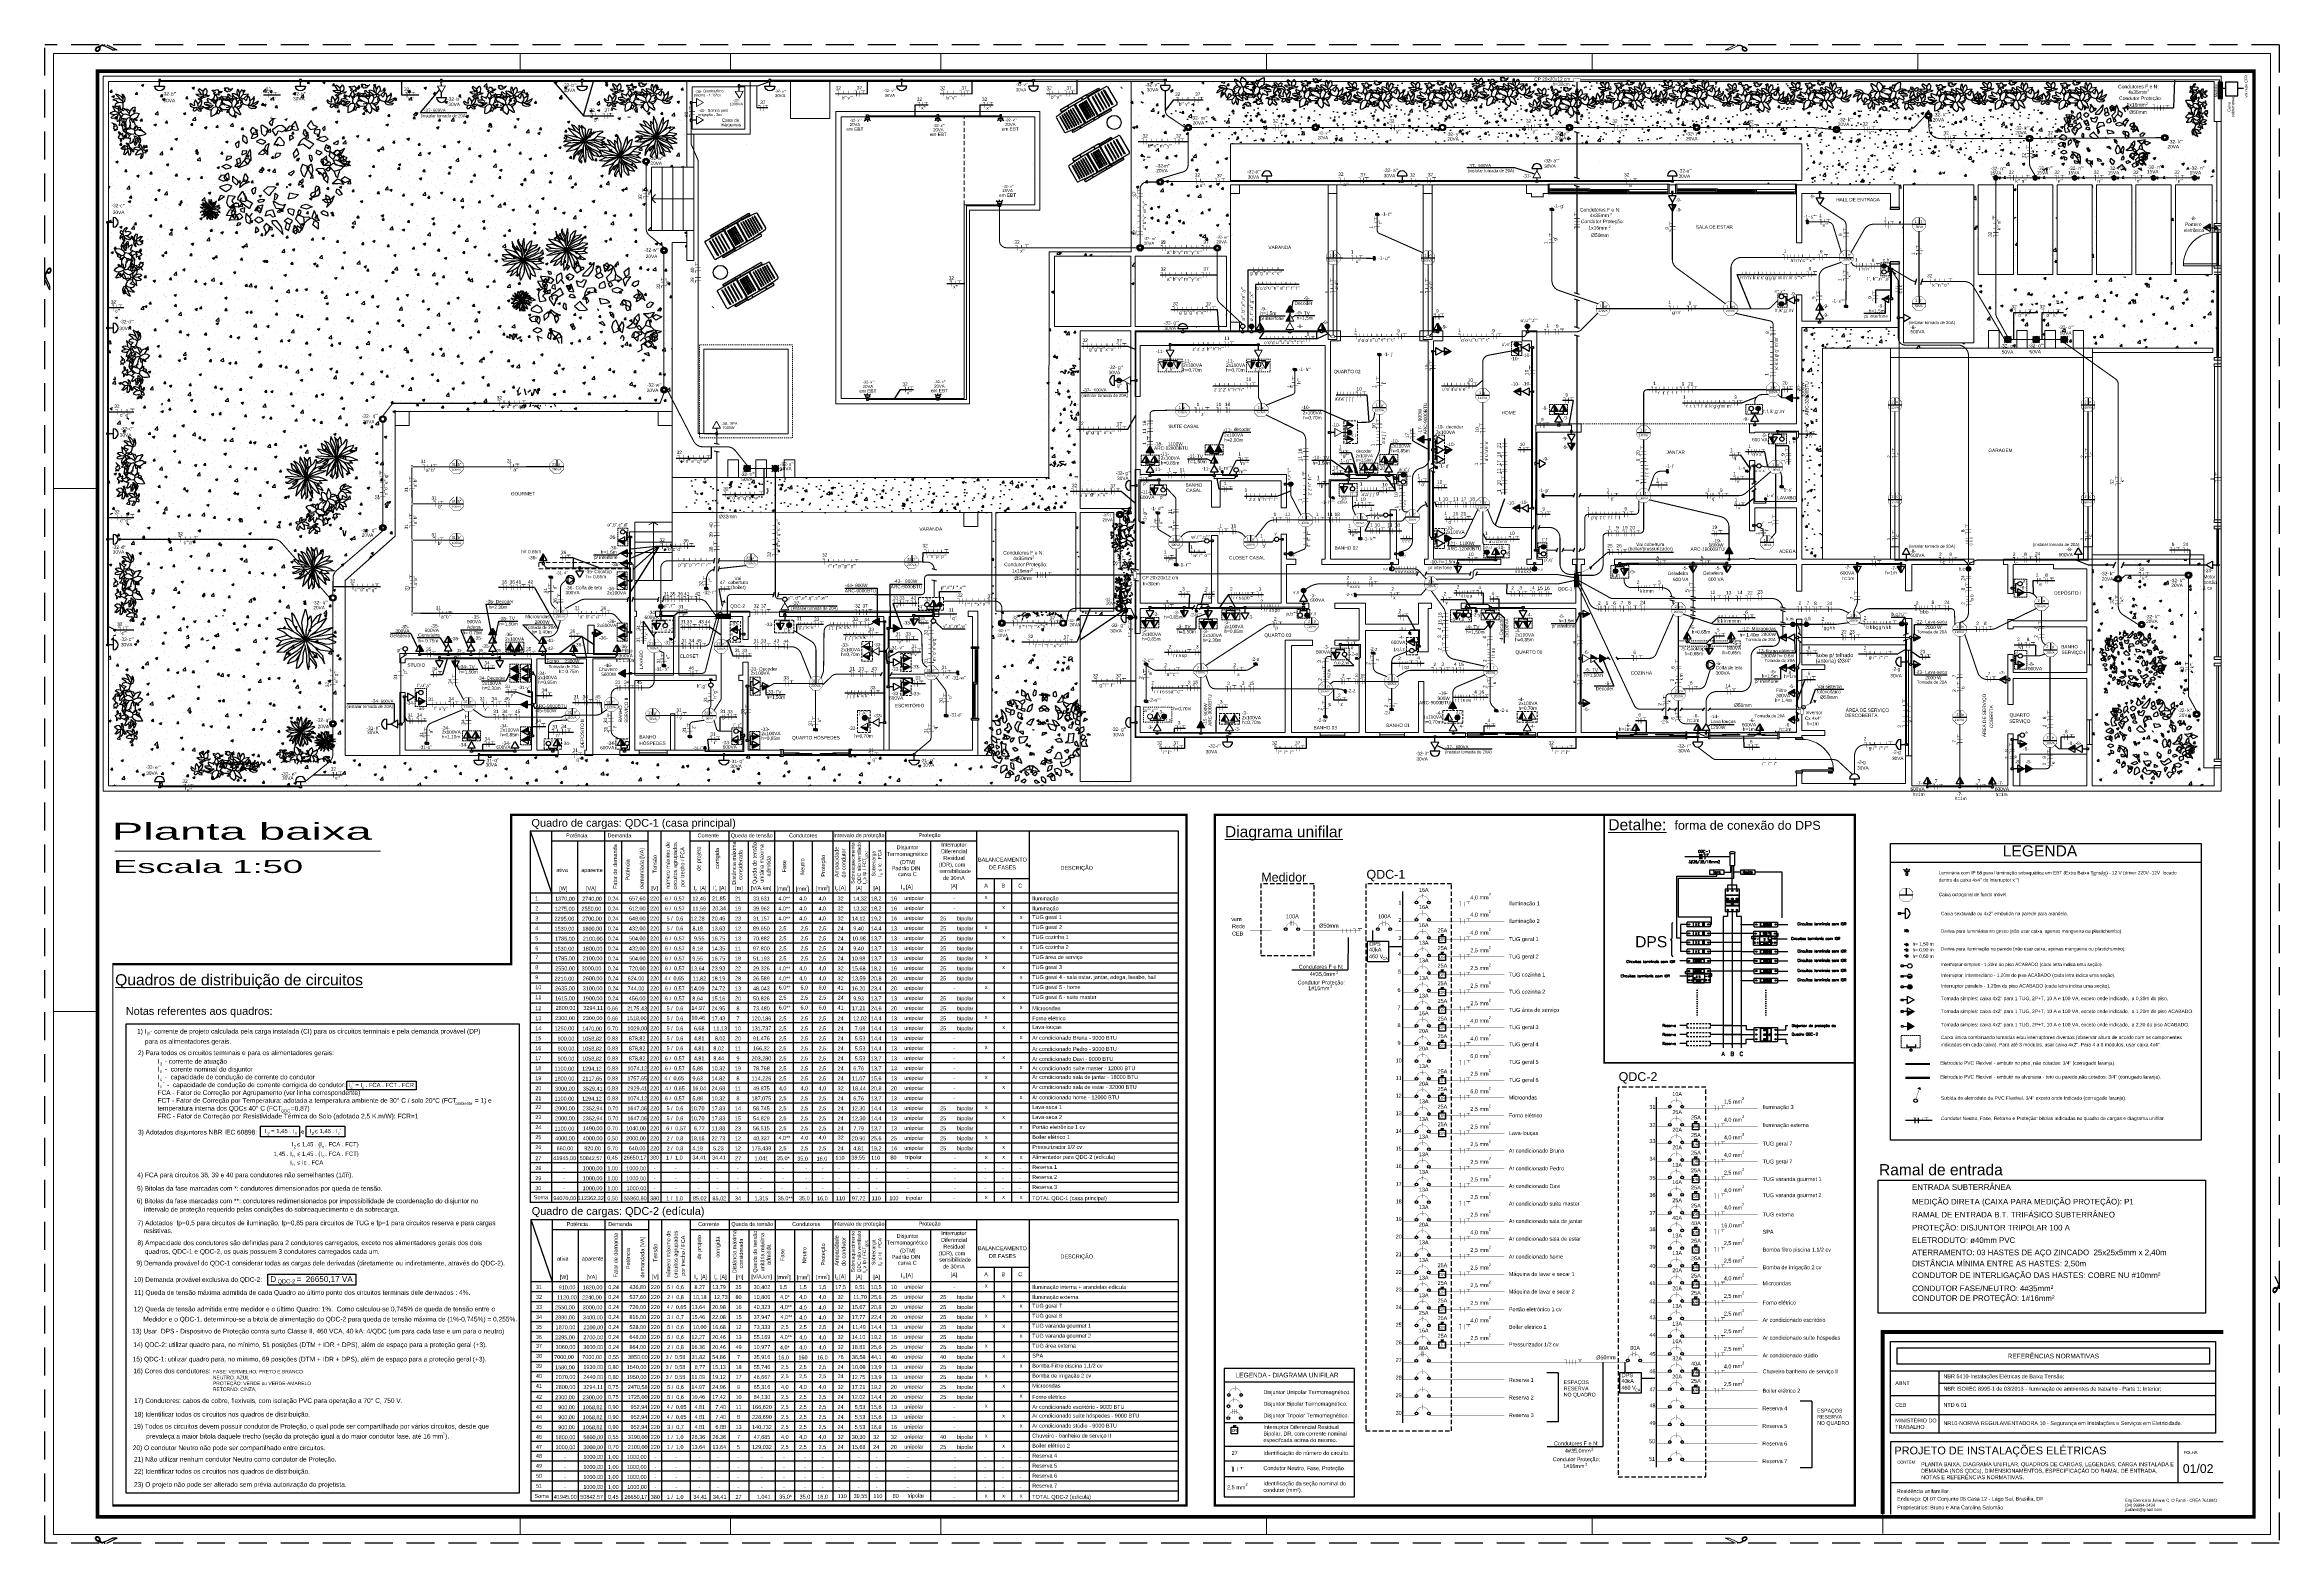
# Model space of a CAD drawing. Header units: millimetres. Extents: x 6597 to 20911, y -10306 to -132.
# Drawn here: x 9368 to 15714, y -8796 to -4541 of the extents above; entities that cross this region are included whole.
import ezdxf
from ezdxf.enums import TextEntityAlignment as Align

# ---------------------------------------------------------------- set-up
doc = ezdxf.new("R2010")
doc.units = ezdxf.units.MM
doc.header["$LTSCALE"] = 25
doc.header["$MEASUREMENT"] = 0
for name, pattern in [('CACHE', [0.24, 0.12, -0.12]), ('CENTER', [2, 1.25, -0.25, 0.25, -0.25]), ('CONTINU', [0]), ('CONTORNO_QUADRO_T', [0.35, 0.2, -0.15]), ('DASHDOT2', [12.7, 6.35, -3.175, 0, -3.175]), ('Dashed', [0.75, 0.5, -0.25]), ('DOT', [0.25, 0, -0.25]), ('ELETRODUTO_TETO', [1000, 1000, 0]), ('HIDDEN', [9.525, 6.35, -3.175]), ('HIDDEN2', [4.7625, 3.175, -1.5875]), ('RAYITAS', [0.375, 0.25, -0.125])]:
    doc.linetypes.add(name, pattern=pattern)
for name, color, linetype, lineweight in [('1', 253, 'Continuous', 0), ('DI-Linhas do quadro', 2, 'Continuous', 30), ('DI-Textos do quadro', 7, 'Continuous', 20), ('DI-Título do diagrama', 3, 'Continuous', 0), ('DI-Título do quadro', 3, 'Continuous', 0), ('EL-Condutos', 5, 'Continuous', 30), ('EL-Fios', 2, 'Continuous', 30), ('EL-Textos fios', 7, 'Continuous', 30), ('MAAI - ALVENARIA', 7, 'Continuous', 0), ('P-SIMBOL', 1, 'Continuous', 30), ('TEXTO', 7, 'Continuous', 30), ('TOMADAS', 1, 'Continuous', 20)]:
    doc.layers.add(name, color=color, linetype=linetype, lineweight=lineweight)
for name, color, linetype in [('CIRCUITOS', 7, 'Continuous'), ('DIAGRAMA', 5, 'Continuous'), ('DIAGRAMAS_BARRAMENTO', 2, 'Continuous'), ('DIAGRAMAS_LINHA', 2, 'Continuous'), ('DISP_PROTECAO', 7, 'Continuous'), ('Iluminação1', 1, 'Continuous'), ('LUMINÁRIAS', 1, 'Continuous'), ('MAAI - 01', 8, 'Continuous'), ('MAAI - ELÉTRICA', 3, 'Continuous'), ('MAAI - HATCH', 1, 'Continuous'), ('MAAI - VEGETAÇÃO', 106, 'Continuous'), ('tub-intrefone', 30, 'CENTER')]:
    doc.layers.add(name, color=color, linetype=linetype)
doc.styles.add('Arial', font='arial.ttf')
doc.styles.add('ETECARIAL', font='arial.ttf')
doc.styles.add('ROMANS', font='simplex.shx')
doc.styles.add('SIMPLEX', font='simplex.shx')
doc.styles.add('STYLE2', font='arial.ttf', dxfattribs={"height": 10})
pattern_1 = [(50, (-24217.496, -17853.917), (71.72602, -6.27521), [7.5, -82.5]), (355, (-24217.496, -17853.92), (-13.87513, 75.21921), [6, -66]), (100.45144, (-24211.52, -17854.44), (57.85088, 68.944), [6.37402, -70.11421]), (46.1842, (-24217.5, -17833.92), (106.72413, -16.55193), [11.25, -123.75]), (96.63564, (-24208.6, -17835.3), (93.4662, 97.41186), [9.56103, -105.17138]), (351.18416, (-24217.5, -17833.92), (93.4662, 97.41186), [9, -99]), (21, (-24207.496, -17838.917), (59.690705, -40.26189), [7.5, -82.5]), (326, (-24207.496, -17838.92), (24.33153, 72.515), [6, -66]), (71.45144, (-24202.52, -17842.27), (84.02224, 32.25312), [6.37402, -70.11421]), (37.5, (-24217.496, -17853.917), (1.215986, 33.289385), [0, -65.2, 0, -67, 0, -66.25]), (7.5, (-24217.496, -17853.917), (26.306954, 39.44117), [0, -38.2, 0, -63.7, 0, -25.25]), (327.5, (-24239.796, -17853.917), (53.382244, -2.255487), [0, -25, 0, -78, 0, -103.5]), (317.5, (-24249.796, -17853.917), (58.318617, 10.0105), [0, -32.5, 0, -51.8, 0, -73.5])]

# ---------------------------------------------------------------- blocks, each defined once
blk = doc.blocks.new('JVL')
for p, q in [((246.177, -15.681), (246.188, -15.681)), ((246.178, -15.69), (246.177, -15.681)), ((246.18, -15.705), (246.178, -15.69)), ((246.188, -15.681), (246.255, -15.724)), ((246.261, -15.726), (246.264, -15.683)), ((246.264, -15.683), (246.285, -15.651)), ((246.285, -15.651), (246.319, -15.682)), ((246.319, -15.682), (246.334, -15.701)), ((246.506, -15.705), (246.527, -15.686)), ((246.514, -15.729), (246.537, -15.686)), ((246.527, -15.686), (246.538, -15.686)), ((246.537, -15.686), (246.561, -15.668)), ((246.561, -15.668), (246.596, -15.656)), ((246.596, -15.656), (246.599, -15.682)), ((246.599, -15.682), (246.597, -15.729)), ((246, -15.845), (245.92, -15.886)), ((245.938, -15.85), (245.92, -15.886)), ((245.937, -15.852), (245.967, -15.825)), ((245.969, -15.781), (245.947, -15.8)), ((245.948, -15.799), (246.002, -15.799)), ((245.967, -15.825), (246.013, -15.81)), ((246.016, -15.775), (245.969, -15.781)), ((245.987, -15.889), (245.981, -15.92)), ((245.981, -15.92), (245.983, -15.949)), ((245.983, -15.949), (246.008, -15.909)), ((246.005, -15.85), (245.987, -15.889)), ((246.005, -15.85), (246, -15.845)), ((246.002, -15.799), (246.013, -15.81)), ((246.043, -15.821), (246.005, -15.85)), ((246.008, -15.909), (246.044, -15.885)), ((246.013, -15.81), (246.035, -15.813)), ((246.057, -15.792), (246.016, -15.775)), ((246.035, -15.813), (246.043, -15.821)), ((246.043, -15.821), (246.056, -15.821)), ((246.044, -15.885), (246.048, -15.858)), ((246.044, -15.885), (246.046, -15.911)), ((246.046, -15.911), (246.056, -15.938)), ((246.048, -15.858), (246.067, -15.831)), ((246.062, -15.813), (246.056, -15.821)), ((246.067, -15.831), (246.056, -15.821)), ((246.056, -15.938), (246.076, -15.95)), ((246.057, -15.792), (246.062, -15.813)), ((246.079, -15.824), (246.061, -15.812)), ((246.081, -15.825), (246.067, -15.831)), ((246.132, -15.917), (246.067, -15.982)), ((246.067, -15.982), (246.145, -15.969)), ((246.076, -15.95), (246.097, -15.885)), ((246.111, -15.833), (246.079, -15.824)), ((246.097, -15.885), (246.126, -15.915)), ((246.126, -15.839), (246.111, -15.833)), ((246.14, -15.848), (246.126, -15.839)), ((246.126, -15.915), (246.132, -15.917)), ((246.156, -15.915), (246.132, -15.917)), ((246.164, -15.823), (246.14, -15.848)), ((246.14, -15.848), (246.153, -15.864)), ((246.142, -15.997), (246.148, -15.971)), ((246.147, -16.027), (246.142, -15.997)), ((246.145, -15.969), (246.148, -15.971)), ((246.185, -15.928), (246.148, -15.971)), ((246.175, -15.864), (246.153, -15.864)), ((246.153, -15.864), (246.158, -15.88)), ((246.158, -15.88), (246.156, -15.915)), ((246.156, -15.915), (246.185, -15.928)), ((246.168, -15.881), (246.158, -15.88)), ((246.191, -15.998), (246.16, -16.046)), ((246.164, -15.826), (246.173, -15.797)), ((246.164, -15.823), (246.164, -15.826)), ((246.164, -15.826), (246.18, -15.856)), ((246.18, -15.815), (246.167, -15.821)), ((246.179, -15.889), (246.168, -15.881)), ((246.173, -15.797), (246.196, -15.776)), ((246.18, -15.856), (246.175, -15.864)), ((246.188, -15.901), (246.179, -15.889)), ((246.188, -15.718), (246.18, -15.705)), ((246.242, -15.788), (246.18, -15.815)), ((246.185, -15.928), (246.191, -15.928)), ((246.188, -15.718), (246.196, -15.745)), ((246.199, -15.891), (246.188, -15.901)), ((246.188, -15.901), (246.193, -15.926)), ((246.193, -15.926), (246.191, -15.928)), ((246.191, -15.928), (246.199, -15.939)), ((246.193, -15.993), (246.191, -15.998)), ((246.226, -15.917), (246.193, -15.926)), ((246.199, -15.939), (246.193, -15.993)), ((246.193, -15.993), (246.202, -16.007)), ((246.196, -15.745), (246.215, -15.769)), ((246.196, -15.776), (246.215, -15.769)), ((246.228, -15.874), (246.199, -15.891)), ((246.199, -15.939), (246.226, -15.961)), ((246.202, -16.007), (246.206, -16.024)), ((246.215, -15.769), (246.242, -15.786)), ((246.247, -15.907), (246.226, -15.917)), ((246.226, -15.917), (246.245, -15.926)), ((246.226, -15.961), (246.226, -15.963)), ((246.226, -15.961), (246.238, -15.97)), ((246.226, -15.974), (246.226, -15.963)), ((246.233, -15.987), (246.226, -15.974)), ((246.234, -15.845), (246.228, -15.874)), ((246.228, -15.874), (246.247, -15.907)), ((246.231, -16.035), (246.236, -16.008)), ((246.236, -16.008), (246.233, -15.987)), ((246.261, -15.802), (246.234, -15.845)), ((246.238, -15.97), (246.266, -15.981)), ((246.242, -15.786), (246.242, -15.788)), ((246.242, -15.788), (246.261, -15.802)), ((246.245, -15.926), (246.25, -15.926)), ((246.247, -15.907), (246.255, -15.915)), ((246.255, -15.915), (246.25, -15.926)), ((246.25, -15.926), (246.282, -15.952)), ((246.255, -15.724), (246.261, -15.726)), ((246.274, -15.907), (246.255, -15.915)), ((246.274, -15.758), (246.261, -15.726)), ((246.261, -15.802), (246.272, -15.792)), ((246.266, -15.981), (246.296, -15.985)), ((246.272, -15.792), (246.29, -15.788)), ((246.29, -15.788), (246.274, -15.758)), ((246.288, -15.891), (246.274, -15.907)), ((246.274, -15.907), (246.288, -15.917)), ((246.282, -15.952), (246.288, -15.952)), ((246.293, -15.877), (246.288, -15.891)), ((246.288, -15.891), (246.312, -15.891)), ((246.296, -15.912), (246.288, -15.917)), ((246.288, -15.917), (246.298, -15.947)), ((246.298, -15.947), (246.288, -15.952)), ((246.288, -15.952), (246.293, -15.966)), ((246.29, -15.788), (246.301, -15.799)), ((246.298, -15.869), (246.293, -15.877)), ((246.293, -15.966), (246.298, -15.977)), ((246.293, -15.985), (246.296, -15.985)), ((246.317, -15.92), (246.296, -15.912)), ((246.298, -15.977), (246.296, -15.985)), ((246.296, -15.985), (246.298, -15.99)), ((246.306, -15.85), (246.298, -15.869)), ((246.326, -15.955), (246.298, -15.947)), ((246.306, -15.794), (246.301, -15.799)), ((246.301, -15.799), (246.301, -15.826)), ((246.301, -15.826), (246.306, -15.845)), ((246.32, -15.794), (246.306, -15.794)), ((246.306, -15.845), (246.306, -15.85)), ((246.306, -15.85), (246.349, -15.88)), ((246.312, -15.891), (246.325, -15.896)), ((246.331, -15.915), (246.317, -15.92)), ((246.341, -15.756), (246.32, -15.786)), ((246.32, -15.786), (246.323, -15.791)), ((246.323, -15.791), (246.32, -15.794)), ((246.327, -15.802), (246.32, -15.794)), ((246.323, -15.791), (246.382, -15.78)), ((246.347, -15.882), (246.325, -15.896)), ((246.325, -15.896), (246.328, -15.909)), ((246.337, -15.962), (246.326, -15.955)), ((246.346, -15.813), (246.327, -15.802)), ((246.328, -15.909), (246.331, -15.915)), ((246.352, -15.901), (246.331, -15.915)), ((246.331, -15.915), (246.331, -15.917)), ((246.331, -15.917), (246.355, -15.939)), ((246.334, -15.701), (246.344, -15.724)), ((246.344, -15.724), (246.336, -15.745)), ((246.336, -15.745), (246.341, -15.756)), ((246.349, -15.977), (246.337, -15.962)), ((246.341, -15.756), (246.344, -15.756)), ((246.344, -15.724), (246.368, -15.708)), ((246.376, -15.716), (246.344, -15.756)), ((246.344, -15.756), (246.347, -15.756)), ((246.366, -15.815), (246.346, -15.813)), ((246.434, -15.756), (246.347, -15.756)), ((246.349, -15.88), (246.347, -15.882)), ((246.347, -15.882), (246.349, -15.896)), ((246.349, -15.88), (246.366, -15.885)), ((246.349, -15.896), (246.352, -15.901)), ((246.358, -15.979), (246.349, -15.977)), ((246.355, -15.904), (246.352, -15.901)), ((246.371, -15.893), (246.355, -15.904)), ((246.379, -15.915), (246.355, -15.939)), ((246.355, -15.939), (246.358, -15.947)), ((246.38, -15.937), (246.357, -15.946)), ((246.358, -15.947), (246.363, -15.974)), ((246.363, -15.974), (246.358, -15.979)), ((246.362, -16.014), (246.368, -16.009)), ((246.366, -15.815), (246.395, -15.826)), ((246.366, -15.885), (246.371, -15.893)), ((246.366, -15.885), (246.376, -15.885)), ((246.368, -15.708), (246.376, -15.716)), ((246.368, -16.009), (246.382, -16.009)), ((246.376, -15.885), (246.371, -15.893)), ((246.371, -15.893), (246.371, -15.896)), ((246.371, -15.896), (246.379, -15.915)), ((246.376, -15.885), (246.387, -15.888)), ((246.398, -15.904), (246.379, -15.915)), ((246.393, -15.936), (246.38, -15.937)), ((246.382, -16.009), (246.382, -16.022)), ((246.387, -15.888), (246.414, -15.896)), ((246.387, -15.888), (246.398, -15.904)), ((246.446, -15.944), (246.393, -15.936)), ((246.395, -15.826), (246.409, -15.821)), ((246.395, -15.826), (246.411, -15.837)), ((246.398, -15.904), (246.411, -15.904)), ((246.409, -15.821), (246.419, -15.826)), ((246.411, -15.837), (246.417, -15.837)), ((246.414, -15.896), (246.411, -15.904)), ((246.411, -15.904), (246.428, -15.915)), ((246.43, -15.893), (246.414, -15.896)), ((246.419, -15.826), (246.417, -15.837)), ((246.417, -15.837), (246.428, -15.845)), ((246.444, -15.829), (246.428, -15.845)), ((246.428, -15.845), (246.433, -15.858)), ((246.428, -15.915), (246.436, -15.917)), ((246.438, -15.885), (246.43, -15.893)), ((246.43, -15.893), (246.441, -15.909)), ((246.433, -15.858), (246.441, -15.869)), ((246.476, -15.791), (246.434, -15.756)), ((246.444, -15.737), (246.436, -15.734)), ((246.441, -15.909), (246.436, -15.917)), ((246.436, -15.917), (246.446, -15.944)), ((246.441, -15.869), (246.438, -15.885)), ((246.441, -15.869), (246.449, -15.869)), ((246.452, -15.899), (246.441, -15.909)), ((246.476, -15.734), (246.444, -15.737)), ((246.444, -15.737), (246.481, -15.792)), ((246.457, -15.829), (246.444, -15.829)), ((246.46, -15.998), (246.444, -16.012)), ((246.444, -16.012), (246.446, -16.017)), ((246.446, -15.944), (246.452, -15.947)), ((246.457, -15.849), (246.449, -15.869)), ((246.449, -15.869), (246.452, -15.899)), ((246.452, -15.899), (246.468, -15.909)), ((246.468, -15.912), (246.452, -15.947)), ((246.452, -15.947), (246.473, -15.929)), ((246.471, -15.813), (246.457, -15.829)), ((246.457, -15.829), (246.457, -15.849)), ((246.492, -15.998), (246.46, -15.998)), ((246.484, -15.901), (246.468, -15.912)), ((246.468, -15.909), (246.468, -15.912)), ((246.473, -15.81), (246.471, -15.813)), ((246.476, -15.794), (246.473, -15.81)), ((246.473, -15.929), (246.493, -15.92)), ((246.489, -15.694), (246.476, -15.724)), ((246.476, -15.724), (246.476, -15.734)), ((246.476, -15.734), (246.5, -15.753)), ((246.476, -15.794), (246.476, -15.791)), ((246.506, -15.786), (246.481, -15.792)), ((246.494, -15.965), (246.481, -15.966)), ((246.481, -15.966), (246.495, -15.993)), ((246.503, -15.896), (246.484, -15.901)), ((246.506, -15.705), (246.489, -15.694)), ((246.495, -15.993), (246.492, -15.998)), ((246.493, -15.92), (246.508, -15.917)), ((246.507, -15.97), (246.494, -15.965)), ((246.514, -15.729), (246.5, -15.753)), ((246.5, -15.753), (246.506, -15.786)), ((246.508, -15.882), (246.503, -15.896)), ((246.503, -15.896), (246.508, -15.899)), ((246.506, -15.705), (246.508, -15.724)), ((246.524, -15.796), (246.506, -15.786)), ((246.516, -15.982), (246.507, -15.97)), ((246.508, -15.724), (246.514, -15.729)), ((246.508, -15.88), (246.508, -15.882)), ((246.514, -15.88), (246.508, -15.882)), ((246.519, -15.899), (246.508, -15.899)), ((246.508, -15.899), (246.508, -15.917)), ((246.508, -15.917), (246.53, -15.969)), ((246.524, -15.866), (246.514, -15.88)), ((246.53, -15.969), (246.516, -15.982)), ((246.527, -15.893), (246.519, -15.899)), ((246.562, -15.788), (246.524, -15.796)), ((246.524, -15.796), (246.538, -15.813)), ((246.532, -15.856), (246.524, -15.864)), ((246.524, -15.864), (246.524, -15.866)), ((246.541, -15.88), (246.527, -15.893)), ((246.543, -15.966), (246.53, -15.969)), ((246.532, -15.856), (246.538, -15.813)), ((246.532, -15.856), (246.532, -15.864)), ((246.532, -15.864), (246.541, -15.88)), ((246.541, -15.88), (246.567, -15.907)), ((246.541, -15.993), (246.553, -15.988)), ((246.551, -16.001), (246.541, -15.993)), ((246.543, -15.966), (246.554, -15.949)), ((246.543, -15.966), (246.567, -15.977)), ((246.557, -16.002), (246.551, -16.001)), ((246.553, -15.988), (246.562, -15.983)), ((246.554, -15.949), (246.565, -15.922)), ((246.567, -16.008), (246.557, -16.002)), ((246.589, -15.761), (246.562, -15.788)), ((246.562, -15.983), (246.567, -15.977)), ((246.565, -15.922), (246.567, -15.907)), ((246.578, -15.907), (246.567, -15.907)), ((246.58, -16.018), (246.567, -16.008)), ((246.57, -15.817), (246.602, -15.785)), ((246.632, -15.821), (246.57, -15.817)), ((246.586, -15.885), (246.578, -15.874)), ((246.586, -15.885), (246.578, -15.907)), ((246.586, -15.885), (246.651, -15.912)), ((246.597, -15.729), (246.589, -15.761)), ((246.627, -15.751), (246.589, -15.761)), ((246.589, -15.761), (246.589, -15.759)), ((246.602, -15.785), (246.638, -15.768)), ((246.632, -15.856), (246.602, -15.839)), ((246.624, -15.796), (246.608, -15.804)), ((246.629, -15.788), (246.624, -15.796)), ((246.624, -15.796), (246.645, -15.804)), ((246.626, -15.958), (246.646, -15.938)), ((246.656, -15.952), (246.626, -15.958)), ((246.627, -15.751), (246.66, -15.756)), ((246.637, -15.786), (246.629, -15.788)), ((246.678, -15.834), (246.632, -15.821)), ((246.632, -15.856), (246.635, -15.853)), ((246.632, -15.856), (246.656, -15.896)), ((246.635, -15.853), (246.678, -15.853)), ((246.694, -15.78), (246.637, -15.786)), ((246.638, -15.768), (246.655, -15.77)), ((246.645, -15.804), (246.68, -15.818)), ((246.646, -15.938), (246.689, -15.931)), ((246.651, -15.912), (246.656, -15.896)), ((246.656, -15.952), (246.683, -15.955)), ((246.664, -15.982), (246.659, -16)), ((246.659, -16), (246.66, -16.024)), ((246.66, -15.756), (246.686, -15.771)), ((246.689, -15.963), (246.664, -15.982)), ((246.678, -15.853), (246.702, -15.85)), ((246.68, -15.818), (246.697, -15.831)), ((246.683, -15.955), (246.689, -15.963)), ((246.686, -15.771), (246.694, -15.78)), ((246.718, -16.009), (246.686, -16.052)), ((246.707, -15.931), (246.689, -15.931)), ((246.707, -15.961), (246.689, -15.963)), ((246.694, -15.78), (246.702, -15.783)), ((246.702, -15.85), (246.697, -15.831)), ((246.707, -15.928), (246.71, -15.928)), ((246.707, -15.928), (246.707, -15.931)), ((246.71, -15.928), (246.707, -15.931)), ((246.707, -15.931), (246.707, -15.934)), ((246.707, -15.934), (246.715, -15.947)), ((246.715, -15.947), (246.707, -15.961)), ((246.707, -15.961), (246.713, -15.969)), ((246.733, -15.768), (246.709, -15.787)), ((246.709, -15.787), (246.709, -15.801)), ((246.743, -15.792), (246.709, -15.801)), ((246.71, -15.928), (246.713, -15.928)), ((246.767, -15.891), (246.713, -15.928)), ((246.713, -15.969), (246.742, -15.974)), ((246.713, -15.969), (246.718, -16.009)), ((246.737, -15.939), (246.715, -15.947)), ((246.718, -16.009), (246.761, -16.039)), ((246.773, -15.766), (246.733, -15.768)), ((246.74, -15.824), (246.733, -15.855)), ((246.733, -15.855), (246.733, -15.879)), ((246.733, -15.879), (246.738, -15.884)), ((246.755, -15.726), (246.736, -15.731)), ((246.736, -15.731), (246.773, -15.76)), ((246.738, -15.884), (246.736, -15.887)), ((246.742, -15.931), (246.737, -15.939)), ((246.737, -15.939), (246.783, -15.942)), ((246.749, -15.876), (246.738, -15.884)), ((246.763, -15.792), (246.74, -15.824)), ((246.785, -15.904), (246.742, -15.931)), ((246.756, -15.971), (246.742, -15.974)), ((246.742, -15.974), (246.783, -16.03)), ((246.763, -15.792), (246.743, -15.792)), ((246.79, -15.822), (246.749, -15.876)), ((246.777, -15.731), (246.755, -15.726)), ((246.81, -15.977), (246.756, -15.971)), ((246.782, -15.79), (246.763, -15.792)), ((246.767, -15.891), (246.785, -15.904)), ((246.773, -15.76), (246.773, -15.766)), ((246.773, -15.766), (246.784, -15.782)), ((246.792, -15.747), (246.777, -15.731)), ((246.784, -15.782), (246.782, -15.79)), ((246.782, -15.79), (246.79, -15.809)), ((246.783, -15.942), (246.815, -15.966)), ((246.803, -15.776), (246.784, -15.782)), ((246.79, -15.809), (246.787, -15.817)), ((246.787, -15.817), (246.79, -15.822)), ((246.79, -15.822), (246.795, -15.847)), ((246.8, -15.757), (246.792, -15.747)), ((246.795, -15.847), (246.825, -15.889)), ((246.814, -15.747), (246.8, -15.757)), ((246.8, -15.757), (246.803, -15.776)), ((246.803, -15.776), (246.846, -15.776)), ((246.815, -15.966), (246.81, -15.977)), ((246.827, -15.733), (246.814, -15.747)), ((246.825, -15.889), (246.835, -15.876)), ((246.842, -15.732), (246.827, -15.733)), ((246.835, -15.876), (246.844, -15.845)), ((246.843, -15.803), (246.838, -15.809)), ((246.844, -15.845), (246.838, -15.809)), ((246.857, -15.739), (246.842, -15.732)), ((246.857, -15.739), (246.843, -15.771)), ((246.843, -15.771), (246.846, -15.776)), ((246.843, -15.803), (246.872, -15.815)), ((246.877, -15.788), (246.846, -15.776)), ((246.872, -15.815), (246.897, -15.838)), ((246.895, -15.802), (246.877, -15.788)), ((246.905, -15.827), (246.895, -15.802)), ((246.897, -15.838), (246.905, -15.827)), ((246.16, -16.046), (246.147, -16.027)), ((246.206, -16.024), (246.207, -16.036)), ((246.22, -16.052), (246.207, -16.036)), ((246.22, -16.052), (246.231, -16.035)), ((246.304, -16.052), (246.293, -16.065)), ((246.323, -16.033), (246.304, -16.049)), ((246.304, -16.052), (246.32, -16.046)), ((246.304, -16.049), (246.304, -16.052)), ((246.32, -16.046), (246.339, -16.043)), ((246.331, -16.025), (246.323, -16.033)), ((246.333, -16.02), (246.331, -16.022)), ((246.331, -16.022), (246.331, -16.025)), ((246.333, -16.02), (246.339, -16.014)), ((246.339, -16.014), (246.352, -16.018)), ((246.339, -16.043), (246.352, -16.041)), ((246.352, -16.041), (246.349, -16.057)), ((246.349, -16.057), (246.349, -16.06)), ((246.349, -16.06), (246.368, -16.063)), ((246.352, -16.018), (246.362, -16.014)), ((246.368, -16.063), (246.374, -16.071)), ((246.374, -16.071), (246.379, -16.063)), ((246.379, -16.063), (246.388, -16.06)), ((246.382, -16.022), (246.403, -16.025)), ((246.388, -16.06), (246.399, -16.062)), ((246.409, -16.033), (246.393, -16.041)), ((246.393, -16.041), (246.411, -16.063)), ((246.399, -16.062), (246.406, -16.071)), ((246.403, -16.025), (246.409, -16.033)), ((246.411, -16.063), (246.406, -16.071)), ((246.414, -16.036), (246.409, -16.033)), ((246.492, -16.014), (246.446, -16.017)), ((246.514, -16.041), (246.492, -16.014)), ((246.535, -16.039), (246.514, -16.041)), ((246.535, -16.03), (246.543, -16.022)), ((246.535, -16.039), (246.535, -16.03)), ((246.543, -16.022), (246.558, -16.027)), ((246.558, -16.027), (246.574, -16.029)), ((246.574, -16.029), (246.586, -16.028)), ((246.586, -16.028), (246.58, -16.018)), ((246.586, -16.028), (246.589, -16.03)), ((246.66, -16.024), (246.672, -16.039)), ((246.672, -16.039), (246.678, -16.055)), ((246.686, -16.052), (246.678, -16.055)), ((246.761, -16.039), (246.775, -16.052)), ((246.783, -16.03), (246.775, -16.052))]:
    blk.add_line(p, q)
for centre, start, end in [((246.057, -15.792), 12.8043, 67.5333), ((246.434, -15.756), 49.844, 89.647)]:
    blk.add_arc(centre, 0.000000336, start, end)
blk = doc.blocks.new('ARV1')
for p, q in [((-0.716, 0.866), (-0.725, 0.973)), ((-0.725, 0.973), (-0.631, 0.911)), ((-0.445, 1.018), (-0.506, 1.078)), ((-0.506, 1.078), (-0.47, 0.958)), ((-0.459, 1.015), (-0.492, 0.906)), ((-0.47, 0.958), (-0.385, 0.861)), ((-0.422, 0.914), (-0.459, 1.015)), ((-0.419, 1.053), (-0.449, 1.021)), ((-0.449, 1.021), (-0.449, 0.99)), ((-0.449, 0.99), (-0.374, 0.947)), ((-0.313, 0.905), (-0.445, 1.018)), ((-0.367, 1.032), (-0.419, 1.053)), ((-0.364, 1.083), (-0.402, 1.024)), ((-0.325, 0.941), (-0.402, 1.024)), ((-0.374, 0.947), (-0.367, 1.032)), ((-0.372, 0.973), (-0.311, 1.002)), ((-0.368, 1.019), (-0.311, 1.055)), ((-0.318, 1.049), (-0.364, 1.083)), ((-0.325, 0.941), (-0.318, 1.049)), ((-0.325, 1.018), (-0.319, 0.982)), ((-0.275, 1.018), (-0.325, 1.018)), ((-0.289, 0.966), (-0.319, 0.982)), ((-0.311, 1.002), (-0.311, 1.055)), ((-0.289, 0.966), (-0.275, 1.018)), ((-0.28, 0.887), (-0.247, 0.934)), ((-0.266, 1.031), (-0.27, 0.958)), ((-0.27, 0.958), (-0.211, 0.923)), ((-0.208, 1.12), (-0.266, 1.031)), ((-0.236, 1.038), (-0.254, 0.965)), ((-0.245, 0.933), (-0.254, 0.965)), ((-0.247, 0.934), (-0.155, 0.885)), ((-0.178, 1.003), (-0.236, 1.038)), ((-0.216, 1.053), (-0.208, 1.12)), ((-0.173, 0.982), (-0.216, 1.053)), ((-0.211, 0.923), (-0.173, 0.982)), ((-0.192, 0.906), (-0.178, 1.003)), ((-0.157, 0.881), (-0.085, 0.926)), ((-0.05, 1.086), (-0.1, 1.045)), ((-0.051, 0.987), (-0.1, 1.045)), ((-0.085, 0.926), (-0.019, 0.879)), ((-0.05, 1.086), (-0.051, 0.987)), ((0.051, 0.949), (0.045, 0.857)), ((0.119, 0.92), (0.051, 0.949)), ((0.212, 0.946), (0.218, 0.976)), ((0.251, 0.943), (0.212, 0.946)), ((0.218, 0.976), (0.267, 0.998)), ((0.267, 0.998), (0.251, 0.943)), ((-0.945, 0.406), (-0.912, 0.515)), ((-0.894, 0.464), (-0.945, 0.406)), ((-0.912, 0.515), (-0.82, 0.528)), ((-0.833, 0.607), (-0.908, 0.522)), ((-0.908, 0.522), (-0.871, 0.437)), ((-0.798, 0.471), (-0.894, 0.464)), ((-0.798, 0.471), (-0.894, 0.464)), ((-0.867, 0.746), (-0.782, 0.728)), ((-0.858, 0.69), (-0.867, 0.746)), ((-0.79, 0.661), (-0.858, 0.69)), ((-0.855, 0.533), (-0.833, 0.607)), ((-0.81, 0.448), (-0.855, 0.533)), ((-0.81, 0.448), (-0.855, 0.533)), ((-0.82, 0.528), (-0.758, 0.487)), ((-0.758, 0.487), (-0.798, 0.471)), ((-0.749, 0.695), (-0.79, 0.661)), ((-0.782, 0.728), (-0.749, 0.695)), ((-0.645, 0.819), (-0.735, 0.83)), ((-0.735, 0.83), (-0.675, 0.756)), ((-0.651, 0.834), (-0.716, 0.866)), ((-0.637, 0.674), (-0.675, 0.756)), ((-0.631, 0.911), (-0.651, 0.834)), ((-0.607, 0.788), (-0.645, 0.819)), ((-0.637, 0.674), (-0.607, 0.788)), ((-0.598, 0.611), (-0.505, 0.662)), ((-0.498, 0.579), (-0.598, 0.611)), ((-0.59, 0.802), (-0.531, 0.847)), ((-0.552, 0.781), (-0.59, 0.802)), ((-0.473, 0.795), (-0.552, 0.781)), ((-0.49, 0.892), (-0.531, 0.847)), ((-0.506, 0.578), (-0.471, 0.662)), ((-0.466, 0.594), (-0.506, 0.578)), ((-0.505, 0.662), (-0.41, 0.639)), ((-0.425, 0.605), (-0.498, 0.579)), ((-0.492, 0.906), (-0.473, 0.795)), ((-0.473, 0.795), (-0.366, 0.763)), ((-0.471, 0.662), (-0.358, 0.661)), ((-0.397, 0.584), (-0.466, 0.594)), ((-0.41, 0.639), (-0.425, 0.605)), ((-0.402, 0.763), (-0.424, 0.703)), ((-0.424, 0.703), (-0.381, 0.68)), ((-0.34, 0.841), (-0.422, 0.914)), ((-0.365, 0.741), (-0.402, 0.763)), ((-0.305, 0.535), (-0.397, 0.584)), ((-0.385, 0.861), (-0.302, 0.868)), ((-0.381, 0.68), (-0.365, 0.741)), ((-0.366, 0.763), (-0.34, 0.841)), ((-0.358, 0.661), (-0.311, 0.584)), ((-0.358, 0.43), (-0.303, 0.481)), ((-0.354, 0.791), (-0.314, 0.807)), ((-0.3, 0.683), (-0.354, 0.791)), ((-0.314, 0.807), (-0.265, 0.767)), ((-0.302, 0.868), (-0.313, 0.905)), ((-0.311, 0.584), (-0.305, 0.535)), ((-0.295, 0.78), (-0.31, 0.692)), ((-0.276, 0.677), (-0.31, 0.692)), ((-0.191, 0.513), (-0.303, 0.481)), ((-0.207, 0.714), (-0.3, 0.683)), ((-0.295, 0.78), (-0.22, 0.748)), ((-0.278, 0.862), (-0.28, 0.887)), ((-0.278, 0.862), (-0.203, 0.836)), ((-0.224, 0.674), (-0.276, 0.677)), ((-0.265, 0.767), (-0.184, 0.799)), ((-0.197, 0.691), (-0.224, 0.674)), ((-0.22, 0.748), (-0.197, 0.691)), ((-0.191, 0.513), (-0.211, 0.414)), ((-0.184, 0.799), (-0.207, 0.714)), ((-0.203, 0.836), (-0.155, 0.885)), ((-0.117, 0.836), (-0.157, 0.881)), ((-0.154, 0.526), (-0.129, 0.568)), ((-0.093, 0.528), (-0.154, 0.526)), ((-0.129, 0.568), (-0.076, 0.583)), ((-0.07, 0.82), (-0.117, 0.836)), ((-0.113, 0.699), (-0.101, 0.759)), ((-0.064, 0.658), (-0.113, 0.699)), ((-0.101, 0.759), (-0.051, 0.719)), ((-0.043, 0.55), (-0.093, 0.528)), ((-0.076, 0.583), (-0.043, 0.55)), ((-0.019, 0.879), (-0.07, 0.82)), ((-0.026, 0.699), (-0.064, 0.658)), ((-0.051, 0.719), (-0.026, 0.699)), ((0.042, 0.605), (0.061, 0.634)), ((0.168, 0.542), (0.042, 0.605)), ((0.045, 0.857), (0.131, 0.778)), ((0.061, 0.634), (0.083, 0.701)), ((0.083, 0.701), (0.166, 0.646)), ((0.136, 0.851), (0.119, 0.92)), ((0.131, 0.778), (0.136, 0.851)), ((0.166, 0.646), (0.246, 0.598)), ((0.185, 0.454), (0.168, 0.542)), ((0.229, 0.886), (0.183, 0.844)), ((0.183, 0.844), (0.236, 0.791)), ((0.228, 0.525), (0.185, 0.454)), ((0.246, 0.598), (0.228, 0.525)), ((0.259, 0.897), (0.229, 0.886)), ((0.236, 0.791), (0.289, 0.822)), ((0.271, 0.682), (0.254, 0.689)), ((0.254, 0.689), (0.268, 0.627)), ((0.289, 0.822), (0.259, 0.897)), ((0.268, 0.627), (0.303, 0.631)), ((0.375, 0.675), (0.271, 0.682)), ((0.301, 0.842), (0.312, 0.884)), ((0.326, 0.76), (0.301, 0.842)), ((0.303, 0.631), (0.311, 0.618)), ((0.311, 0.618), (0.375, 0.675)), ((0.312, 0.884), (0.366, 0.837)), ((0.403, 0.737), (0.326, 0.76)), ((0.366, 0.837), (0.453, 0.838)), ((0.453, 0.838), (0.403, 0.737)), ((0.411, 0.582), (0.538, 0.599)), ((0.421, 0.545), (0.411, 0.582)), ((0.466, 0.493), (0.421, 0.545)), ((0.499, 0.514), (0.462, 0.451)), ((0.519, 0.508), (0.466, 0.493)), ((0.484, 0.376), (0.537, 0.483)), ((0.492, 0.546), (0.499, 0.514)), ((0.537, 0.483), (0.492, 0.546)), ((0.56, 0.604), (0.519, 0.508)), ((0.538, 0.599), (0.56, 0.604)), ((-1.104, 0.171), (-1.2, 0.123)), ((-1.2, 0.123), (-1.097, 0.075)), ((-1.043, 0.133), (-1.104, 0.171)), ((-1.097, 0.075), (-1.043, 0.133)), ((-1.084, 0.206), (-0.989, 0.194)), ((-1.027, 0.135), (-1.084, 0.206)), ((-1.029, 0.384), (-1.081, 0.363)), ((-1.081, 0.363), (-1.021, 0.299)), ((-0.968, 0.342), (-1.029, 0.384)), ((-0.98, 0.12), (-1.027, 0.135)), ((-1.021, 0.299), (-0.976, 0.288)), ((-1.021, -0.041), (-0.916, 0.002)), ((-1.007, -0.035), (-0.991, 0.023)), ((-0.983, 0.097), (-0.991, 0.023)), ((-0.899, 0.204), (-0.989, 0.194)), ((-0.946, 0.076), (-0.983, 0.097)), ((-0.899, 0.204), (-0.98, 0.12)), ((-0.976, 0.288), (-0.968, 0.342)), ((-0.916, 0.002), (-0.946, 0.076)), ((-0.916, 0.002), (-0.833, -0.073)), ((-0.871, 0.437), (-0.803, 0.405)), ((-0.852, -0.042), (-0.812, 0.008)), ((-0.825, 0.204), (-0.82, 0.098)), ((-0.745, 0.136), (-0.825, 0.204)), ((-0.82, 0.098), (-0.75, 0.03)), ((-0.812, 0.008), (-0.77, -0.017)), ((-0.803, 0.405), (-0.81, 0.448)), ((-0.75, 0.03), (-0.729, 0.06)), ((-0.729, 0.06), (-0.745, 0.136)), ((-0.707, 0.385), (-0.67, 0.426)), ((-0.688, 0.273), (-0.707, 0.385)), ((-0.69, 0.416), (-0.705, 0.363)), ((-0.705, 0.363), (-0.683, 0.278)), ((-0.585, 0.458), (-0.69, 0.416)), ((-0.667, 0.339), (-0.688, 0.273)), ((-0.683, 0.278), (-0.637, 0.267)), ((-0.67, 0.426), (-0.586, 0.451)), ((-0.581, 0.383), (-0.667, 0.339)), ((-0.637, 0.267), (-0.623, 0.31)), ((-0.63, 0.405), (-0.585, 0.458)), ((-0.623, 0.31), (-0.63, 0.405)), ((-0.586, 0.451), (-0.553, 0.418)), ((-0.553, 0.418), (-0.581, 0.383)), ((-0.545, 0.095), (-0.56, 0.021)), ((-0.528, -0.091), (-0.56, 0.021)), ((-0.5, 0.032), (-0.545, 0.095)), ((-0.455, -0.021), (-0.5, 0.032)), ((-0.352, 0.225), (-0.412, 0.225)), ((-0.405, 0.163), (-0.412, 0.225)), ((-0.405, 0.163), (-0.352, 0.225)), ((-0.342, 0.275), (-0.399, 0.249)), ((-0.367, 0.197), (-0.399, 0.249)), ((-0.342, 0.275), (-0.367, 0.197)), ((-0.28, 0.425), (-0.358, 0.43)), ((-0.333, 0.315), (-0.253, 0.408)), ((-0.286, 0.299), (-0.333, 0.315)), ((-0.194, 0.312), (-0.286, 0.299)), ((-0.211, 0.414), (-0.28, 0.425)), ((-0.253, 0.408), (-0.224, 0.461)), ((-0.127, 0.383), (-0.224, 0.461)), ((-0.209, 0.13), (-0.183, 0.19)), ((-0.163, 0.096), (-0.209, 0.13)), ((-0.127, 0.383), (-0.194, 0.312)), ((-0.161, 0.203), (-0.183, 0.19)), ((-0.161, 0.203), (-0.163, 0.096)), ((0.029, 0.304), (0.053, 0.407)), ((0.104, 0.324), (0.029, 0.304)), ((0.053, 0.407), (0.149, 0.414)), ((0.149, 0.414), (0.104, 0.324)), ((0.2, 0.138), (0.169, 0.107)), ((0.172, 0.021), (0.169, 0.107)), ((0.209, 0.043), (0.172, 0.021)), ((0.2, 0.138), (0.228, 0.072)), ((0.228, 0.072), (0.209, 0.043)), ((0.296, 0.248), (0.328, 0.277)), ((0.319, 0.192), (0.296, 0.248)), ((0.351, 0.159), (0.319, 0.192)), ((0.325, 0.452), (0.368, 0.443)), ((0.328, 0.427), (0.325, 0.452)), ((0.325, 0.372), (0.328, 0.427)), ((0.392, 0.404), (0.325, 0.372)), ((0.328, 0.277), (0.354, 0.275)), ((0.374, 0.102), (0.351, 0.159)), ((0.354, 0.275), (0.444, 0.251)), ((0.433, 0.045), (0.364, -0.017)), ((0.368, 0.443), (0.392, 0.404)), ((0.393, 0.131), (0.374, 0.102)), ((0.442, 0.214), (0.393, 0.131)), ((0.427, -0.008), (0.433, 0.045)), ((0.444, 0.251), (0.442, 0.214)), ((0.462, 0.451), (0.484, 0.376)), ((0.467, -0.044), (0.483, 0.01)), ((0.483, 0.01), (0.554, -0.044)), ((0.493, 0.197), (0.518, 0.238)), ((0.597, 0.19), (0.493, 0.197)), ((0.505, 0.381), (0.528, 0.404)), ((0.505, 0.319), (0.505, 0.381)), ((0.53, 0.299), (0.505, 0.319)), ((0.518, 0.238), (0.546, 0.274)), ((0.528, 0.404), (0.6, 0.369)), ((0.546, 0.274), (0.53, 0.299)), ((0.571, 0.031), (0.588, 0.085)), ((0.635, 0.008), (0.571, 0.031)), ((0.588, 0.085), (0.656, 0.136)), ((0.606, 0.196), (0.597, 0.19)), ((0.6, 0.369), (0.622, 0.312)), ((0.622, 0.312), (0.606, 0.196)), ((0.755, 0.056), (0.635, 0.008)), ((0.656, 0.136), (0.753, 0.081)), ((0.77, 0.291), (0.672, 0.217)), ((0.672, 0.217), (0.74, 0.206)), ((0.74, 0.206), (0.77, 0.291)), ((0.753, 0.081), (0.755, 0.056)), ((-1.108, -0.18), (-1.096, -0.138)), ((-1.062, -0.214), (-1.108, -0.18)), ((-1.104, -0.243), (-1.074, -0.179)), ((-1.051, -0.264), (-1.104, -0.243)), ((-1.096, -0.126), (-1.021, -0.041)), ((-0.991, -0.105), (-1.096, -0.126)), ((-1.096, -0.138), (-1.069, -0.121)), ((-0.963, -0.201), (-1.074, -0.179)), ((-1.069, -0.121), (-0.994, -0.163)), ((-0.994, -0.163), (-1.062, -0.214)), ((-1.052, -0.206), (-1.052, -0.274)), ((-1.007, -0.246), (-1.052, -0.274)), ((-0.963, -0.201), (-1.051, -0.264)), ((-1.015, -0.178), (-1.007, -0.246)), ((-1.014, -0.434), (-0.893, -0.402)), ((-0.931, -0.455), (-1.014, -0.434)), ((-0.998, -0.328), (-0.946, -0.275)), ((-0.938, -0.359), (-0.998, -0.328)), ((-0.886, -0.136), (-0.991, -0.105)), ((-0.913, -0.265), (-0.946, -0.275)), ((-0.863, -0.296), (-0.938, -0.359)), ((-0.765, -0.508), (-0.931, -0.455)), ((-0.893, -0.211), (-0.916, -0.264)), ((-0.916, -0.264), (-0.826, -0.317)), ((-0.871, -0.2), (-0.893, -0.211)), ((-0.893, -0.402), (-0.765, -0.423)), ((-0.833, -0.073), (-0.886, -0.136)), ((-0.871, -0.2), (-0.809, -0.25)), ((-0.813, -0.062), (-0.852, -0.042)), ((-0.809, -0.25), (-0.826, -0.317)), ((-0.77, -0.017), (-0.813, -0.062)), ((-0.81, -0.142), (-0.743, -0.083)), ((-0.81, -0.142), (-0.743, -0.19)), ((-0.765, -0.423), (-0.728, -0.498)), ((-0.713, -0.105), (-0.743, -0.083)), ((-0.743, -0.19), (-0.683, -0.179)), ((-0.683, -0.147), (-0.713, -0.105)), ((-0.57, -0.402), (-0.69, -0.413)), ((-0.69, -0.413), (-0.683, -0.455)), ((-0.683, -0.179), (-0.683, -0.147)), ((-0.683, -0.455), (-0.623, -0.476)), ((-0.589, -0.172), (-0.641, -0.246)), ((-0.641, -0.246), (-0.581, -0.341)), ((-0.581, -0.214), (-0.589, -0.172)), ((-0.536, -0.267), (-0.581, -0.214)), ((-0.581, -0.341), (-0.491, -0.341)), ((-0.547, -0.498), (-0.57, -0.402)), ((-0.446, -0.32), (-0.536, -0.267)), ((-0.528, -0.091), (-0.455, -0.021)), ((-0.491, -0.341), (-0.446, -0.32)), ((-0.403, -0.218), (-0.441, -0.272)), ((-0.441, -0.298), (-0.35, -0.24)), ((-0.441, -0.298), (-0.441, -0.272)), ((-0.35, -0.24), (-0.403, -0.218)), ((-0.359, -0.444), (-0.382, -0.487)), ((-0.352, -0.029), (-0.36, -0.034)), ((-0.329, -0.498), (-0.359, -0.444)), ((-0.352, -0.029), (-0.357, -0.021)), ((-0.343, -0.013), (-0.352, -0.013)), ((-0.352, -0.029), (-0.345, -0.024)), ((-0.352, -0.029), (-0.348, -0.037)), ((-0.343, -0.013), (-0.343, -0.004)), ((-0.343, -0.013), (-0.334, -0.013)), ((-0.343, -0.013), (-0.343, -0.022)), ((-0.311, -0.298), (-0.341, -0.351)), ((-0.223, -0.392), (-0.341, -0.351)), ((-0.273, -0.181), (-0.311, -0.298)), ((-0.236, -0.213), (-0.273, -0.181)), ((-0.198, -0.298), (-0.236, -0.213)), ((-0.223, -0.392), (-0.198, -0.298)), ((0.082, -0.247), (0.051, -0.282)), ((0.051, -0.282), (0.082, -0.318)), ((0.07, -0.268), (0.084, -0.223)), ((0.106, -0.276), (0.07, -0.268)), ((0.107, -0.274), (0.082, -0.247)), ((0.082, -0.318), (0.107, -0.274)), ((0.084, -0.223), (0.131, -0.231)), ((0.131, -0.231), (0.106, -0.276)), ((0.364, -0.017), (0.276, -0.061)), ((0.276, -0.061), (0.364, -0.088)), ((0.286, -0.412), (0.337, -0.354)), ((0.296, -0.529), (0.286, -0.412)), ((0.318, -0.355), (0.295, -0.429)), ((0.295, -0.429), (0.37, -0.44)), ((0.31, -0.125), (0.333, -0.045)), ((0.36, -0.19), (0.31, -0.125)), ((0.423, -0.302), (0.318, -0.355)), ((0.333, -0.045), (0.379, -0.068)), ((0.337, -0.354), (0.386, -0.412)), ((0.386, -0.412), (0.34, -0.52)), ((0.38, -0.104), (0.36, -0.19)), ((0.364, -0.088), (0.427, -0.008)), ((0.37, -0.44), (0.438, -0.344)), ((0.379, -0.068), (0.38, -0.104)), ((0.483, -0.281), (0.423, -0.302)), ((0.438, -0.344), (0.483, -0.281)), ((0.456, -0.361), (0.492, -0.339)), ((0.468, -0.442), (0.456, -0.361)), ((0.483, -0.07), (0.467, -0.044)), ((0.523, -0.409), (0.468, -0.442)), ((0.557, -0.13), (0.483, -0.07)), ((0.492, -0.339), (0.523, -0.409)), ((0.554, -0.044), (0.557, -0.13)), ((0.6, -0.29), (0.619, -0.261)), ((0.68, -0.32), (0.6, -0.29)), ((0.608, -0.424), (0.69, -0.38)), ((0.614, -0.459), (0.608, -0.424)), ((0.677, -0.459), (0.614, -0.459)), ((0.619, -0.261), (0.681, -0.24)), ((0.622, -0.069), (0.671, -0.045)), ((0.623, -0.119), (0.622, -0.068)), ((0.64, -0.181), (0.623, -0.119)), ((0.671, -0.148), (0.64, -0.181)), ((0.71, -0.038), (0.65, -0.07)), ((0.65, -0.07), (0.687, -0.133)), ((0.671, -0.045), (0.703, -0.099)), ((0.703, -0.099), (0.671, -0.148)), ((0.69, -0.38), (0.677, -0.459)), ((0.753, -0.276), (0.68, -0.32)), ((0.681, -0.24), (0.753, -0.276)), ((0.687, -0.133), (0.755, -0.133)), ((0.792, -0.07), (0.71, -0.038)), ((0.755, -0.133), (0.792, -0.07)), ((-0.893, -0.71), (-0.848, -0.614)), ((-0.84, -0.667), (-0.893, -0.71)), ((-0.867, -0.557), (-0.834, -0.543)), ((-0.841, -0.599), (-0.867, -0.557)), ((-0.848, -0.614), (-0.788, -0.572)), ((-0.805, -0.56), (-0.841, -0.599)), ((-0.758, -0.667), (-0.84, -0.667)), ((-0.805, -0.56), (-0.834, -0.543)), ((-0.788, -0.572), (-0.728, -0.604)), ((-0.782, -0.827), (-0.773, -0.763)), ((-0.782, -0.827), (-0.698, -0.774)), ((-0.698, -0.774), (-0.773, -0.763)), ((-0.728, -0.498), (-0.765, -0.508)), ((-0.728, -0.604), (-0.758, -0.667)), ((-0.603, -0.638), (-0.664, -0.628)), ((-0.664, -0.628), (-0.664, -0.713)), ((-0.664, -0.713), (-0.588, -0.744)), ((-0.623, -0.476), (-0.607, -0.561)), ((-0.612, -0.841), (-0.537, -0.787)), ((-0.552, -0.883), (-0.612, -0.841)), ((-0.607, -0.561), (-0.547, -0.498)), ((-0.566, -0.67), (-0.603, -0.638)), ((-0.588, -0.744), (-0.566, -0.67)), ((-0.484, -0.862), (-0.552, -0.883)), ((-0.537, -0.787), (-0.424, -0.819)), ((-0.485, -0.569), (-0.53, -0.612)), ((-0.53, -0.612), (-0.47, -0.633)), ((-0.511, -0.798), (-0.473, -0.724)), ((-0.427, -0.513), (-0.502, -0.587)), ((-0.502, -0.587), (-0.457, -0.672)), ((-0.425, -0.59), (-0.485, -0.569)), ((-0.424, -0.819), (-0.484, -0.862)), ((-0.47, -0.633), (-0.44, -0.644)), ((-0.465, -0.959), (-0.453, -0.898)), ((-0.457, -0.672), (-0.404, -0.587)), ((-0.453, -0.898), (-0.38, -0.915)), ((-0.44, -0.644), (-0.425, -0.59)), ((-0.404, -0.587), (-0.427, -0.513)), ((-0.374, -0.831), (-0.397, -0.842)), ((-0.397, -0.842), (-0.367, -0.874)), ((-0.339, -0.684), (-0.384, -0.737)), ((-0.384, -0.737), (-0.294, -0.78)), ((-0.382, -0.487), (-0.367, -0.54)), ((-0.38, -0.915), (-0.379, -0.976)), ((-0.329, -0.799), (-0.374, -0.831)), ((-0.367, -0.54), (-0.322, -0.551)), ((-0.367, -0.874), (-0.322, -0.874)), ((-0.324, -0.652), (-0.339, -0.684)), ((-0.322, -0.551), (-0.329, -0.498)), ((-0.322, -0.874), (-0.329, -0.799)), ((-0.203, -0.727), (-0.324, -0.652)), ((-0.294, -0.78), (-0.211, -0.822)), ((-0.284, -0.877), (-0.224, -0.856)), ((-0.269, -0.888), (-0.284, -0.877)), ((-0.209, -0.973), (-0.269, -0.888)), ((-0.239, -0.71), (-0.247, -0.753)), ((-0.247, -0.753), (-0.232, -0.774)), ((-0.179, -0.7), (-0.239, -0.71)), ((-0.232, -0.774), (-0.164, -0.838)), ((-0.224, -0.856), (-0.209, -0.888)), ((-0.211, -0.822), (-0.158, -0.769)), ((-0.209, -0.888), (-0.194, -0.888)), ((-0.194, -0.888), (-0.209, -0.973)), ((-0.121, -0.695), (-0.203, -0.727)), ((-0.195, -0.571), (-0.185, -0.528)), ((-0.195, -0.571), (-0.125, -0.56)), ((-0.11, -0.486), (-0.185, -0.528)), ((-0.134, -0.71), (-0.179, -0.7)), ((-0.164, -0.838), (-0.134, -0.816)), ((-0.074, -0.7), (-0.134, -0.71)), ((-0.134, -0.816), (-0.089, -0.732)), ((-0.114, -0.894), (-0.129, -0.936)), ((-0.125, -0.56), (-0.11, -0.528)), ((-0.092, -0.851), (-0.114, -0.894)), ((-0.11, -0.528), (-0.11, -0.486)), ((-0.032, -0.936), (-0.092, -0.851)), ((-0.089, -0.732), (-0.074, -0.7)), ((0.006, -0.72), (0.023, -0.629)), ((0.048, -0.687), (0.006, -0.72)), ((0.014, -0.531), (0.083, -0.592)), ((0.023, -0.629), (0.014, -0.531)), ((0.086, -0.526), (0.03, -0.588)), ((0.03, -0.588), (0.074, -0.615)), ((0.053, -0.873), (0.046, -0.958)), ((0.083, -0.592), (0.048, -0.687)), ((0.091, -0.83), (0.053, -0.873)), ((0.1, -0.702), (0.062, -0.745)), ((0.062, -0.745), (0.145, -0.777)), ((0.074, -0.615), (0.105, -0.597)), ((0.168, -0.535), (0.086, -0.526)), ((0.143, -0.873), (0.091, -0.83)), ((0.13, -0.702), (0.1, -0.702)), ((0.105, -0.597), (0.168, -0.535)), ((0.22, -0.734), (0.13, -0.702)), ((0.166, -1), (0.143, -0.873)), ((0.145, -0.777), (0.22, -0.734)), ((0.245, -0.795), (0.201, -0.822)), ((0.202, -0.821), (0.207, -0.875)), ((0.207, -0.875), (0.27, -0.875)), ((0.217, -0.844), (0.291, -0.843)), ((0.222, -0.912), (0.217, -0.844)), ((0.292, -0.966), (0.222, -0.912)), ((0.308, -0.778), (0.245, -0.795)), ((0.27, -0.875), (0.295, -0.822)), ((0.291, -0.843), (0.327, -0.9)), ((0.327, -0.9), (0.292, -0.966)), ((0.295, -0.822), (0.308, -0.778)), ((0.309, -0.592), (0.296, -0.529)), ((0.34, -0.52), (0.309, -0.592)), ((0.439, -0.495), (0.364, -0.527)), ((0.364, -0.527), (0.364, -0.569)), ((0.364, -0.569), (0.439, -0.558)), ((0.379, -0.686), (0.364, -0.718)), ((0.364, -0.718), (0.379, -0.781)), ((0.447, -0.739), (0.379, -0.686)), ((0.379, -0.781), (0.447, -0.824)), ((0.439, -0.558), (0.439, -0.495)), ((0.447, -0.824), (0.447, -0.739)), ((0.53, -0.61), (0.497, -0.623)), ((0.497, -0.623), (0.502, -0.716)), ((0.502, -0.716), (0.563, -0.663)), ((0.563, -0.663), (0.53, -0.61)), ((-0.525, -0.976), (-0.547, -0.997)), ((-0.547, -0.997), (-0.54, -1.05)), ((-0.54, -1.05), (-0.502, -1.007)), ((-0.502, -1.007), (-0.525, -0.976)), ((-0.458, -0.99), (-0.465, -0.959)), ((-0.426, -0.973), (-0.463, -0.983)), ((-0.463, -0.983), (-0.411, -1.1)), ((-0.379, -0.976), (-0.458, -0.99)), ((-0.358, -0.983), (-0.426, -0.973)), ((-0.389, -0.997), (-0.419, -1.029)), ((-0.419, -1.029), (-0.352, -1.05)), ((-0.411, -1.1), (-0.403, -1.121)), ((-0.403, -1.121), (-0.343, -1.036)), ((-0.39, -1.033), (-0.359, -1.023)), ((-0.312, -1.038), (-0.39, -1.033)), ((-0.307, -0.976), (-0.389, -0.997)), ((-0.359, -1.023), (-0.324, -0.957)), ((-0.343, -1.036), (-0.358, -0.983)), ((-0.352, -1.05), (-0.307, -1.124)), ((-0.324, -0.957), (-0.249, -0.938)), ((-0.249, -0.938), (-0.312, -1.038)), ((-0.246, -1.029), (-0.307, -0.976)), ((-0.307, -1.124), (-0.246, -1.029)), ((-0.242, -0.957), (-0.25, -0.989)), ((-0.25, -0.989), (-0.182, -1.032)), ((-0.19, -0.926), (-0.242, -0.957)), ((-0.159, -0.936), (-0.19, -0.926)), ((-0.182, -1.032), (-0.122, -1.021)), ((-0.129, -0.936), (-0.159, -0.936)), ((-0.122, -1.021), (-0.032, -0.947)), ((-0.032, -0.947), (-0.032, -0.936)), ((-0.027, -1.136), (-0.015, -1.014)), ((0.03, -1.066), (-0.027, -1.136)), ((-0.015, -1.014), (0.03, -1.066)), ((0.046, -0.958), (0.143, -1.011)), ((0.143, -1.011), (0.166, -1))]:
    blk.add_line(p, q)
blk = doc.blocks.new('*U7', base_point=(3744.3, 3370.6))
for centre, radius in [((3744.3, 3370.6), 1.25), ((3744.3, 3370.6), 0.955), ((3743.8, 3370.6), 0.2), ((3744.3, 3371.1), 0.2), ((3744.3, 3370.1), 0.2), ((3744.7, 3370.6), 0.2)]:
    blk.add_circle(centre, radius)
blk = doc.blocks.new('Arandela 32W')
at = {"layer": 'LUMINÁRIAS', "color": 1}
for p, q in [((0, -2.6515), (0, 2.6515)), ((0, 2.6515), (5.304, 2.6515)), ((5.304, 2.6515), (5.304, -2.6515)), ((18.1535, 0), (5.304, 0)), ((18.1535, 14.125), (18.1535, -14.125)), ((5.304, -2.6515), (0, -2.6515))]:
    blk.add_line(p, q, dxfattribs=at)
blk.add_arc((18.1535, 0), 14.125, 270, 90, dxfattribs=at)
blk = doc.blocks.new('A$C13782EA1')
at = {"color": 0}
blk.add_lwpolyline([(0.055, 0.015), (0.221, 0.11), (0.055, 0.206)], close=True, dxfattribs=at)
blk.add_circle((0.11, 0.11), 0.111, dxfattribs=at)
blk = doc.blocks.new('ARANDELA MEDIA')
at = {"layer": 'MAAI - HATCH'}
h = blk.add_hatch(color=256, dxfattribs=at)
h.dxf.hatch_style = 1
h.paths.add_polyline_path([(0.088, 0, 0.414214), (0.055, 0.033), (0.055, 0)])
at = {"color": 0}
for p, q in [((0.055, 0), (0, 0)), ((0.055, -0.033), (0.055, 0.033))]:
    blk.add_line(p, q, dxfattribs=at)
for points in [[(0.055, 0), (0.088, 0)], [(0.084, 0.016), (0.111, 0.031)], [(0.084, -0.016), (0.111, -0.031)], [(0.088, 0), (0.119, 0)]]:
    blk.add_lwpolyline(points, dxfattribs=at)
blk.add_arc((0.055, 0), 0.0328, 270, 90, dxfattribs=at)
blk = doc.blocks.new('ponto baixo')
at = {"color": 0}
for p, q in [((0.055, 0), (0, 0)), ((0.055, -0.033), (0.055, 0.033))]:
    blk.add_line(p, q, dxfattribs=at)
for points in [[(0.084, 0.016), (0.111, 0.031)], [(0.088, 0), (0.119, 0)], [(0.084, -0.016), (0.111, -0.031)]]:
    blk.add_lwpolyline(points, dxfattribs=at)
blk.add_arc((0.055, 0), 0.0328, 270, 90, dxfattribs=at)
blk = doc.blocks.new('INT. INTERMEDIARIO')
h = blk.add_hatch(color=256)
h.dxf.hatch_style = 1
h.paths.add_polyline_path([(0, 5.5, 0.414214), (9, 14.5, 0.414214), (0, 23.5)])
for p, q in [((0, 5.5), (0, 23.5)), ((0, 0), (0, 5.5))]:
    blk.add_line(p, q)
blk.add_circle((0, 14.5), 9)
blk = doc.blocks.new('*U17')
blk.add_line((0, 0), (-5.5, 0))
blk.add_circle((-14.5, 0), 9)
blk = doc.blocks.new('*U18')
h = blk.add_hatch(color=256)
h.dxf.hatch_style = 1
h.paths.add_polyline_path([(-4, 11.3), (-23.5, 0), (-4, 0)])
for q in [(0, 0), (-23.5, 0)]:
    blk.add_line((-4, 0), q)
blk.add_lwpolyline([(-23.5, 0), (-4, -11.3), (-4, 11.3)], close=True)
blk = doc.blocks.new('*U16')
blk.add_line((4, 0), (0, 0))
blk.add_lwpolyline([(23.5, 0), (4, 11.3), (4, -11.3)], close=True)
blk = doc.blocks.new('54555')
at = {"layer": 'MAAI - HATCH'}
h = blk.add_hatch(color=256, dxfattribs=at)
h.dxf.hatch_style = 1
h.paths.add_polyline_path([(2418.97, 2515.673), (2418.97, 2515.608, 1)])
at = {"color": 0}
for p, q in [((2418.97, 2515.64), (2418.915, 2515.64)), ((2418.97, 2515.608), (2418.97, 2515.673))]:
    blk.add_line(p, q, dxfattribs=at)
for points in [[(2418.999, 2515.656), (2419.025, 2515.671)], [(2418.999, 2515.625), (2419.025, 2515.61)], [(2419.003, 2515.64), (2419.033, 2515.64)]]:
    blk.add_lwpolyline(points, dxfattribs=at)
blk.add_arc((2418.97, 2515.64), 0.0326, 270, 90, dxfattribs=at)
blk = doc.blocks.new('TIFASE')
at = {"layer": 'CIRCUITOS', "const_width": 0.00024}
for points in [[(0, 0.00156), (0.00024, 0.00156)], [(0.00012, 0.00144), (0.00012, -0.00168)]]:
    blk.add_lwpolyline(points, dxfattribs=at)
blk = doc.blocks.new('TINEUTRO')
at = {"layer": 'CIRCUITOS', "const_width": 0.00024}
for points in [[(0.0001, 0.0017), (0.0001, -0.0017)], [(0.0002, 0.0016), (0.0018, 0.0016)]]:
    blk.add_lwpolyline(points, dxfattribs=at)
blk = doc.blocks.new('*U19', base_point=(576.82, 148.75))
blk.add_line((576.82, 148.56), (576.82, 148.94))
blk = doc.blocks.new('*U20', base_point=(576.82, 148.75))
blk.add_line((576.82, 148.56), (576.82, 148.94))
blk = doc.blocks.new('*U21', base_point=(576.82, 148.75))
blk.add_line((576.82, 148.56), (576.82, 148.94))
blk = doc.blocks.new('*U22', base_point=(608.67, 153.29))
for p, q in [((608.67, 153.48), (608.54, 153.48)), ((608.67, 153.1), (608.67, 153.48))]:
    blk.add_line(p, q)
blk = doc.blocks.new('*U23', base_point=(635.97, 148.75))
at = {"linetype": 'Continuous'}
for p, q in [((636.06, 148.94), (635.88, 148.94)), ((635.97, 148.75), (635.97, 148.94))]:
    blk.add_line(p, q, dxfattribs=at)

msp = doc.modelspace()

# ---------------------------------------------------------------- hatches: boundary and pattern name
h = msp.add_hatch(color=1)
h.paths.add_polyline_path([(14175.7, -6964.7), (14171.1, -6964.7), (14171.1, -6971.9), (14175.7, -6971.9)])
h.paths.add_polyline_path([(14162.5, -6964.7), (14157.9, -6964.7), (14157.9, -6971.9), (14162.5, -6971.9)])
h.paths.add_polyline_path([(14149.2, -6964.7), (14144.6, -6964.7), (14144.6, -6971.9), (14149.2, -6971.9)])
for points in [[(14175.7, -6976.2), (14175.7, -6971.9), (14144.6, -6971.9), (14144.6, -6976.2)], [(14076.8, -7044.1), (14079, -7044.1), (14079, -7033.7), (14076.8, -7033.7)], [(14249.9, -7036.6), (14249.9, -7041.2), (14257.1, -7041.2), (14257.1, -7036.6)], [(14257.1, -7041.2), (14261.4, -7041.2), (14261.4, -7036.6), (14257.1, -7036.6)], [(14076.8, -7069.8), (14079, -7069.8), (14079, -7059.4), (14076.8, -7059.4)], [(14076.8, -7095.5), (14079, -7095.5), (14079, -7085.1), (14076.8, -7085.1)], [(14248.1, -7066.9), (14248.1, -7062.3), (14255.3, -7062.3), (14255.3, -7066.9)], [(14255.3, -7062.3), (14259.6, -7062.3), (14259.6, -7066.9), (14255.3, -7066.9)], [(14063.2, -7140.3), (14058.9, -7140.3), (14058.9, -7144.9), (14063.2, -7144.9)], [(14063.2, -7168.8), (14058.9, -7168.8), (14058.9, -7173.4), (14063.2, -7173.4)], [(14070.4, -7144.9), (14070.4, -7140.3), (14063.2, -7140.3), (14063.2, -7144.9)], [(14070.4, -7173.4), (14070.4, -7168.8), (14063.2, -7168.8), (14063.2, -7173.4)], [(14076.8, -7121.2), (14079, -7121.2), (14079, -7110.9), (14076.8, -7110.9)], [(14249.9, -7113.7), (14249.9, -7118.3), (14257.1, -7118.3), (14257.1, -7113.7)], [(14257.1, -7118.3), (14261.4, -7118.3), (14261.4, -7113.7), (14257.1, -7113.7)], [(14249.9, -7195.5), (14249.9, -7200.1), (14257.1, -7200.1), (14257.1, -7195.5)], [(14257.1, -7200.1), (14261.4, -7200.1), (14261.4, -7195.5), (14257.1, -7195.5)], [(14261.4, -7336.1), (14257.1, -7336.1), (14257.1, -7367.2), (14261.4, -7367.2)]]:
    msp.add_hatch(color=1).paths.add_polyline_path(points)
h = msp.add_hatch(color=1)
h.paths.add_polyline_path([(14260.1, -7090.4), (14260.1, -7091.1), (14256.4, -7091.1), (14256.4, -7095.2), (14260.1, -7095.2), (14260.1, -7095.9), (14248.7, -7095.9), (14248.7, -7090.4)])
h.paths.add_polyline_path([(14256.4, -7095.2), (14256.4, -7091.1), (14261.4, -7091.1), (14261.4, -7095.2)])
h = msp.add_hatch(color=1)
h.paths.add_polyline_path([(14058.3, -7196.9), (14058.3, -7197.6), (14062.1, -7197.6), (14062.1, -7201.8), (14058.3, -7201.8), (14058.3, -7202.4), (14069.8, -7202.4), (14069.8, -7196.9)])
h.paths.add_polyline_path([(14062.1, -7201.8), (14062.1, -7197.6), (14057.1, -7197.6), (14057.1, -7201.8)])
h = msp.add_hatch(color=1)
h.dxf.hatch_style = 1
h.paths.add_polyline_path([(14658, -7186, 0.414214), (14664.2, -7192.3, 0.412812), (14670.4, -7186)])
h = msp.add_hatch(color=1)
h.dxf.hatch_style = 1
h.paths.add_polyline_path([(14664.3, -7210), (14664.3, -7216.2), (14658, -7216.2), (14658.1, -7215.3), (14658.6, -7213.6), (14659.2, -7212.5), (14659.9, -7211.7), (14661, -7210.9), (14662.3, -7210.3), (14663.6, -7210), (14664.3, -7210)])
h = msp.add_hatch(color=1)
h.dxf.hatch_style = 1
h.paths.add_polyline_path([(14664.3, -7222.5), (14664.3, -7216.2), (14658, -7216.2), (14658.1, -7217.2), (14658.6, -7218.9), (14659.2, -7220), (14659.9, -7220.8), (14661, -7221.6), (14662.3, -7222.2), (14663.6, -7222.5), (14664.3, -7222.4)])
h = msp.add_hatch(color=1)
h.dxf.hatch_style = 1
h.paths.add_polyline_path([(14664.3, -7210), (14664.3, -7216.2), (14670.5, -7216.2), (14670.5, -7215.3), (14669.9, -7213.6), (14669.3, -7212.5), (14668.6, -7211.7), (14667.6, -7210.9), (14666.3, -7210.3), (14665, -7210), (14664.3, -7210)])
h = msp.add_hatch(color=1)
h.dxf.hatch_style = 1
h.paths.add_polyline_path([(14664.3, -7222.5), (14664.3, -7216.2), (14670.5, -7216.2), (14670.5, -7217.2), (14669.9, -7218.9), (14669.3, -7220), (14668.6, -7220.8), (14667.6, -7221.6), (14666.3, -7222.2), (14665, -7222.5), (14664.3, -7222.4)])
h = msp.add_hatch(color=1)
h.dxf.hatch_style = 1
h.paths.add_polyline_path([(14658, -7286.2), (14676.7, -7286.2), (14658, -7297.1)])
h = msp.add_hatch(color=1)
h.paths.add_polyline_path([(14249.9, -7336.1), (14249.9, -7340.7), (14257.1, -7340.7), (14257.1, -7336.1)])
h.paths.add_polyline_path([(14249.9, -7349.3), (14249.9, -7353.9), (14257.1, -7353.9), (14257.1, -7349.3)])
h.paths.add_polyline_path([(14249.9, -7362.6), (14249.9, -7367.2), (14257.1, -7367.2), (14257.1, -7362.6)])
at = {"layer": 'DI-Textos do quadro'}
msp.add_hatch(color=1, dxfattribs=at).paths.add_polyline_path([(14658, -7339), (14676.7, -7328.2), (14658, -7317.4)])
at = {"layer": 'DIAGRAMA'}
h = msp.add_hatch(dxfattribs=at)
h.set_pattern_fill('ANSI31', color=1)
h.set_pattern_definition([(45, (-24370.93605, -14993.81302), (-0.08838834765, 0.08838834765), [])])
h.paths.add_polyline_path([(15552, -4646.9), (15540.4, -4646.9), (15540.4, -4693.7), (15552, -4693.7)])
at = {"layer": 'DISP_PROTECAO'}
for points in [[(14249.9, -7140.3), (14249.9, -7144.9), (14257.1, -7144.9), (14257.1, -7140.3)], [(14249.9, -7168.8), (14249.9, -7173.4), (14257.1, -7173.4), (14257.1, -7168.8)], [(14257.1, -7144.9), (14261.4, -7144.9), (14261.4, -7140.3), (14257.1, -7140.3)], [(14257.1, -7173.4), (14261.4, -7173.4), (14261.4, -7168.8), (14257.1, -7168.8)]]:
    msp.add_hatch(color=1, dxfattribs=at).paths.add_polyline_path(points)
at = {"layer": 'EL-Condutos'}
h = msp.add_hatch(dxfattribs=at)
h.set_pattern_fill('AR-CONC', color=256, scale=10)
h.set_pattern_definition(pattern_1)
h.paths.add_polyline_path([(12403.9, -5857.4), (12307.9, -5857.4), (12307.9, -5869.4), (12403.9, -5869.4)])
h = msp.add_hatch(color=1, dxfattribs=at)
h.dxf.hatch_style = 1
h.paths.add_polyline_path([(12913.1, -5986.4, 1), (12900.6, -5986.4, 1)])
at = {"layer": 'EL-Condutos', "linetype": 'ByBlock', "lineweight": -2}
h = msp.add_hatch(color=256, dxfattribs=at)
h.paths.add_polyline_path([(13755.6, -6027.6), (13762.3, -6024.3), (13758.2, -6033)])
h.paths.add_polyline_path([(13753, -6022.2), (13762.3, -6024.3), (13755.6, -6027.6)])
h = msp.add_hatch(color=256, dxfattribs=at)
h.paths.add_polyline_path([(11296, -6124.8), (11298.4, -6117.8), (11301.6, -6126.8)])
h.paths.add_polyline_path([(11290.3, -6122.8), (11298.4, -6117.8), (11296, -6124.8)])
h = msp.add_hatch(color=256, dxfattribs=at)
h.paths.add_polyline_path([(14392.3, -6406.2), (14399, -6402.9), (14394.9, -6411.6)])
h.paths.add_polyline_path([(14389.7, -6400.8), (14399, -6402.9), (14392.3, -6406.2)])
h = msp.add_hatch(color=256, dxfattribs=at)
h.paths.add_polyline_path([(14690.9, -7507), (14693.4, -7500), (14696.6, -7508.9)])
h.paths.add_polyline_path([(14685.3, -7505), (14693.4, -7500), (14690.9, -7507)])
at = {"layer": 'Iluminação1'}
h = msp.add_hatch(color=256, dxfattribs=at)
h.dxf.hatch_style = 1
h.paths.add_polyline_path([(14936.4, -5384.4, 1), (14949.3, -5371.4, 1)])
h.paths.add_polyline_path([(14946, -5374.7, -1), (14939.7, -5381.1, -1)], flags=16)
h = msp.add_hatch(color=256, dxfattribs=at)
h.dxf.hatch_style = 1
h.paths.add_polyline_path([(15016.4, -5384.4, 1), (15029.3, -5371.4, 1)])
h.paths.add_polyline_path([(15026, -5374.7, -1), (15019.7, -5381.1, -1)], flags=16)
h = msp.add_hatch(color=256, dxfattribs=at)
h.dxf.hatch_style = 1
h.paths.add_polyline_path([(15096.4, -5384.4, 1), (15109.3, -5371.4, 1)])
h.paths.add_polyline_path([(15106, -5374.7, -1), (15099.7, -5381.1, -1)], flags=16)
h = msp.add_hatch(color=256, dxfattribs=at)
h.dxf.hatch_style = 1
h.paths.add_polyline_path([(11355.9, -5750.8, 1), (11368.8, -5737.9, 1)])
h.paths.add_polyline_path([(11365.5, -5741.2, -1), (11359.2, -5747.5, -1)], flags=16)
h = msp.add_hatch(color=256, dxfattribs=at)
h.dxf.hatch_style = 1
h.paths.add_polyline_path([(11435.9, -5750.8, 1), (11448.8, -5737.9, 1)])
h.paths.add_polyline_path([(11445.5, -5741.2, -1), (11439.2, -5747.5, -1)], flags=16)
at = {"layer": 'MAAI - VEGETAÇÃO', "transparency": 33554559}
h = msp.add_hatch(dxfattribs=at)
h.set_pattern_fill('AR-CONC', color=256, scale=10)
h.set_pattern_definition(pattern_1)
h.paths.add_polyline_path([(14364.4, -4704.9), (14358.3, -4706.6), (14351.8, -4705.5), (14346.7, -4702.3), (14345.1, -4700.5), (14356.3, -4699.6), (14357.9, -4699.1), (14359, -4697.5), (14354.7, -4695.9), (14347.8, -4693.1), (14344.7, -4690.4), (14343.7, -4686.6), (14348.5, -4686.2), (14357, -4686.3), (14357.5, -4685.8), (14352.8, -4677.7), (14353.9, -4674.5), (14365.4, -4679.5), (14365.4, -4652.4), (14357.9, -4652.4), (14357.9, -4645.4), (14272.9, -4645.4), (14273.8, -4651), (14272.6, -4656.1), (14273.1, -4656.7), (14288.7, -4654.1), (14275.6, -4666.8), (14276.7, -4667.4), (14282.5, -4673.3), (14286.7, -4660.5), (14290.7, -4662.9), (14292.6, -4668.3), (14292.9, -4673.6), (14300, -4668.8), (14305.2, -4661.1), (14305.5, -4666.8), (14304.3, -4672.9), (14300.5, -4680.5), (14301.6, -4681.6), (14317.5, -4673.5), (14314, -4680.3), (14308, -4685.7), (14298.8, -4688.5), (14300.9, -4690.6), (14303.3, -4690.7), (14304.9, -4688.5), (14307.2, -4690.7), (14311.7, -4690.8), (14309.3, -4692.7), (14309.8, -4693.2), (14315.5, -4695.6), (14316.6, -4694.5), (14315.5, -4687.3), (14317.3, -4681.2), (14319.5, -4678.6), (14325.3, -4687), (14326.2, -4692), (14326.2, -4692), (14334.4, -4681.4), (14336.5, -4679.9), (14337.6, -4680.9), (14337.6, -4685.6), (14336, -4691.7), (14331.5, -4697.9), (14335.4, -4698.1), (14342.2, -4696.5), (14342.1, -4699.1), (14337.3, -4702.8), (14329.3, -4703.2), (14329.3, -4704.3), (14336.6, -4710.3), (14332.8, -4711.2), (14328.4, -4710.1), (14325.5, -4706.9), (14323.9, -4704.8), (14321.2, -4706.8), (14318.6, -4709.4), (14315.7, -4709.7), (14312.7, -4708.3), (14315.4, -4702), (14314.9, -4700.9), (14308.7, -4698.5), (14305.4, -4695.7), (14304.9, -4694.5), (14298.1, -4695.3), (14290.1, -4691.8), (14289.2, -4687.9), (14285.8, -4685.5), (14279.4, -4683.6), (14276.5, -4682.3), (14273.8, -4680.7), (14268.7, -4685.6), (14267.1, -4690.6), (14262.4, -4694.6), (14258.7, -4695.9), (14262.4, -4700.8), (14263.9, -4706.1), (14265.4, -4708.8), (14265.8, -4711.8), (14265.9, -4713.6), (14263.8, -4713.6), (14250.6, -4704.9), (14249.5, -4704.3), (14248.7, -4712.9), (14244.4, -4719.2), (14237.9, -4713), (14235, -4709.1), (14233, -4704.7), (14228.2, -4707.8), (14226.6, -4706.2), (14233.1, -4698.3), (14232.6, -4698.2), (14215.3, -4698), (14206.6, -4690.6), (14206.2, -4690.7), (14213.3, -4701.7), (14206.9, -4702.2), (14206.9, -4704.3), (14204.1, -4710.1), (14201, -4708), (14196.7, -4711.6), (14194.7, -4711.6), (14189.9, -4715.2), (14183, -4717.4), (14182.3, -4712.3), (14183, -4703), (14184.6, -4696.5), (14177.1, -4698.6), (14170.5, -4697.5), (14165.4, -4694.3), (14163.9, -4692.5), (14175.1, -4691.6), (14176.7, -4691.1), (14177.8, -4689.5), (14173.5, -4687.9), (14166.6, -4685.1), (14163.5, -4682.4), (14162.4, -4678.6), (14167.2, -4678.2), (14175.8, -4678.3), (14176.3, -4677.8), (14171.6, -4669.7), (14172.7, -4666.5), (14185.5, -4672), (14187.1, -4667.8), (14189.2, -4667.8), (14189.7, -4664.8), (14192.1, -4659.5), (14194.2, -4656.1), (14189.4, -4653.9), (14190.4, -4652.8), (14192.3, -4651.8), (14194.8, -4650.8), (14192.7, -4649.2), (14191.7, -4649), (14189.5, -4647.8), (14186.8, -4645.4), (14171.3, -4645.4), (14171.4, -4649), (14170.2, -4652.6), (14165.4, -4656.3), (14166.4, -4657.9), (14171.8, -4658.5), (14177.7, -4657.6), (14173.7, -4661.4), (14165.3, -4662.7), (14161.6, -4662.6), (14161.6, -4663.2), (14160.5, -4663.2), (14149.7, -4670.5), (14146.1, -4667.8), (14154.7, -4662.5), (14155.7, -4661), (14146.7, -4660.3), (14140.4, -4655.4), (14141.4, -4653.3), (14152.1, -4654.5), (14154.8, -4654), (14148.8, -4645.4), (14090, -4645.4), (14091.6, -4647.8), (14092.6, -4653.7), (14091.4, -4658.8), (14091.9, -4659.3), (14107.5, -4656.8), (14094.4, -4669.5), (14095.5, -4670), (14101.3, -4676), (14105.5, -4663.2), (14109.5, -4665.6), (14111.4, -4670.9), (14111.7, -4676.2), (14118.8, -4671.4), (14124, -4663.7), (14124.3, -4669.5), (14123.1, -4675.6), (14119.3, -4683.2), (14120.3, -4684.2), (14122.3, -4683.2), (14122.1, -4682.6), (14123.7, -4680.5), (14125.1, -4681.8), (14135, -4676.9), (14136.1, -4673.2), (14138.2, -4670.6), (14144.1, -4679), (14145, -4684), (14145, -4684), (14153.1, -4673.4), (14155.3, -4671.9), (14156.3, -4672.9), (14156.3, -4677.6), (14154.8, -4683.7), (14150.3, -4689.9), (14154.2, -4690.1), (14160.9, -4688.5), (14160.9, -4691.1), (14156.1, -4694.8), (14148, -4695.2), (14148, -4696.3), (14155.4, -4702.3), (14151.6, -4703.2), (14147.2, -4702.1), (14144.3, -4698.9), (14142.7, -4696.8), (14140, -4698.9), (14137.4, -4701.4), (14134.5, -4701.7), (14131.4, -4700.3), (14134.2, -4694), (14133.7, -4692.9), (14127.5, -4690.5), (14125.4, -4688.7), (14117.6, -4691.1), (14119.7, -4693.3), (14130.4, -4693.4), (14126.3, -4696.9), (14116.9, -4698), (14108.8, -4694.5), (14108, -4690.6), (14104.6, -4688.1), (14098.2, -4686.3), (14095.3, -4685), (14092.6, -4683.3), (14087.5, -4688.3), (14085.9, -4693.2), (14081.2, -4697.3), (14077.5, -4698.6), (14081.2, -4703.4), (14082.7, -4708.8), (14084.2, -4711.4), (14084.6, -4714.5), (14084.7, -4716.3), (14082.6, -4716.3), (14069.4, -4707.6), (14068.3, -4707), (14067.5, -4715.6), (14063.2, -4721.9), (14056.7, -4715.7), (14053.8, -4711.8), (14051.8, -4707.3), (14046.9, -4710.5), (14045.4, -4708.8), (14051.9, -4700.9), (14051.3, -4700.9), (14034.1, -4700.7), (14025.4, -4693.2), (14024.9, -4693.3), (14032.1, -4704.4), (14025.7, -4704.8), (14025.7, -4707), (14022.9, -4712.8), (14019.8, -4710.6), (14015.4, -4714.3), (14013.4, -4714.3), (14008.7, -4717.9), (14001.8, -4720.1), (14001.1, -4714.9), (14001.7, -4705.7), (14003.4, -4699.2), (13995.9, -4701.2), (13989.3, -4700.2), (13984.2, -4697), (13982.6, -4695.2), (13993.8, -4694.3), (13995.4, -4693.8), (13996.5, -4692.2), (13992.3, -4690.5), (13985.4, -4687.8), (13982.2, -4685.1), (13981.2, -4681.3), (13986, -4680.8), (13994.6, -4681), (13995.1, -4680.4), (13990.4, -4672.4), (13991.5, -4669.2), (14004.2, -4674.7), (14005.9, -4670.4), (14008, -4670.5), (14008.5, -4667.4), (14010.9, -4662.1), (14013, -4658.8), (14008.2, -4656.6), (14009.2, -4655.4), (14011.1, -4654.4), (14013.6, -4653.5), (14011.5, -4651.9), (14010.4, -4651.6), (14008.3, -4650.5), (14005.9, -4648.3), (14004.6, -4646.4), (14003.6, -4645.4), (13988.7, -4645.4), (13990, -4647.1), (13990.2, -4651.7), (13989, -4655.3), (13984.2, -4659), (13985.2, -4660.6), (13990.6, -4661.2), (13996.5, -4660.2), (13992.5, -4664), (13984.1, -4665.4), (13980.4, -4665.3), (13980.4, -4665.8), (13979.3, -4665.8), (13968.5, -4673.1), (13964.8, -4670.4), (13973.4, -4665.2), (13974.5, -4663.6), (13965.5, -4663), (13959.1, -4658.1), (13960.2, -4656), (13970.9, -4657.2), (13973.5, -4656.7), (13965.7, -4645.4), (13883.2, -4645.4), (13881.3, -4647.7), (13881.3, -4648.2), (13877.5, -4651.4), (13875.9, -4653), (13875.9, -4653.5), (13875.4, -4654), (13874.3, -4655.1), (13871.7, -4654.4), (13869.6, -4655), (13868.4, -4656.1), (13865.7, -4656), (13865.8, -4653.4), (13861.5, -4652.8), (13860.5, -4651.2), (13863.7, -4649.6), (13860.1, -4645.4), (13703.9, -4645.4), (13702, -4647.7), (13702, -4648.2), (13698.2, -4651.4), (13696.6, -4653), (13696.6, -4653.5), (13696, -4654), (13695, -4655.1), (13692.4, -4654.4), (13690.3, -4655), (13689.1, -4656.1), (13686.4, -4656), (13686.4, -4653.4), (13682.2, -4652.8), (13681.1, -4651.2), (13684.4, -4649.6), (13680.8, -4645.4), (13554.1, -4645.4), (13554.6, -4648.5), (13553.4, -4653.5), (13553.9, -4654.1), (13569.5, -4651.6), (13556.4, -4664.3), (13557.5, -4664.8), (13563.3, -4670.7), (13567.5, -4657.9), (13571.5, -4660.3), (13573.4, -4665.7), (13573.7, -4671), (13580.8, -4666.2), (13586, -4658.5), (13586.3, -4664.2), (13585.1, -4670.3), (13581.3, -4677.9), (13582.3, -4679), (13598.3, -4671), (13594.8, -4677.8), (13588.8, -4683.1), (13579.6, -4685.9), (13581.7, -4688.1), (13592.4, -4688.2), (13587.7, -4692.2), (13588.7, -4693.2), (13594.4, -4695.6), (13595.5, -4694.5), (13594.4, -4687.3), (13596.2, -4681.2), (13598.4, -4678.6), (13604.2, -4687), (13605.1, -4692), (13605.1, -4692), (13613.3, -4681.4), (13615.4, -4679.9), (13616.5, -4680.9), (13616.5, -4685.6), (13614.9, -4691.7), (13610.4, -4697.9), (13614.3, -4698.1), (13621.1, -4696.5), (13621, -4699.1), (13616.2, -4702.8), (13608.2, -4703.2), (13608.1, -4704.3), (13615.5, -4710.3), (13611.7, -4711.2), (13607.3, -4710.1), (13604.4, -4706.9), (13602.8, -4704.8), (13600.1, -4706.8), (13597.5, -4709.4), (13594.6, -4709.7), (13591.6, -4708.3), (13594.3, -4702), (13593.8, -4700.9), (13587.6, -4698.5), (13584.2, -4695.7), (13582.9, -4692.3), (13578.9, -4692.8), (13570.8, -4689.3), (13570, -4685.4), (13566.6, -4682.9), (13560.2, -4681.1), (13557.3, -4679.7), (13554.6, -4678.1), (13549.5, -4683.1), (13547.9, -4688), (13543.2, -4692), (13539.5, -4693.4), (13543.2, -4698.2), (13544.7, -4703.6), (13546.2, -4706.2), (13546.6, -4709.3), (13546.7, -4711), (13544.6, -4711), (13531.4, -4702.3), (13530.3, -4701.8), (13529.5, -4710.3), (13525.2, -4716.7), (13518.7, -4710.4), (13515.8, -4706.5), (13513.8, -4702.1), (13508.9, -4705.2), (13507.4, -4703.6), (13513.9, -4695.7), (13513.3, -4695.7), (13496.1, -4695.4), (13487.4, -4688), (13486.9, -4688.1), (13494.1, -4699.1), (13487.7, -4699.6), (13487.7, -4701.7), (13484.9, -4707.6), (13481.8, -4705.4), (13477.4, -4709.1), (13475.4, -4709), (13470.7, -4712.6), (13463.8, -4714.8), (13463.1, -4709.7), (13463.7, -4700.5), (13465.4, -4694), (13457.9, -4696), (13451.3, -4694.9), (13446.2, -4691.8), (13444.6, -4690), (13455.8, -4689), (13457.4, -4688.5), (13458.5, -4686.9), (13454.3, -4685.3), (13447.4, -4682.5), (13444.2, -4679.8), (13443.2, -4676.1), (13448, -4675.6), (13456.6, -4675.7), (13457.1, -4675.2), (13452.4, -4667.1), (13453.5, -4663.9), (13466.2, -4669.4), (13467.9, -4665.2), (13470, -4665.2), (13470.5, -4662.2), (13472.9, -4656.9), (13475, -4653.6), (13470.2, -4651.4), (13471.2, -4650.2), (13473.1, -4649.2), (13475.6, -4648.2), (13473.5, -4646.6), (13472.4, -4646.4), (13470.6, -4645.4), (13452.2, -4645.4), (13452.2, -4646.4), (13451, -4650.1), (13446.2, -4653.7), (13447.2, -4655.3), (13452.5, -4655.9), (13458.5, -4655), (13454.5, -4658.8), (13446.1, -4660.1), (13442.4, -4660.1), (13442.4, -4660.6), (13441.3, -4660.6), (13430.5, -4667.9), (13426.8, -4665.2), (13435.4, -4660), (13436.5, -4658.4), (13427.5, -4657.7), (13421.1, -4652.9), (13422.2, -4650.7), (13432.9, -4651.9), (13435.5, -4651.4), (13431.4, -4645.4), (13345.2, -4645.4), (13343.3, -4647.7), (13343.3, -4648.2), (13339.5, -4651.4), (13337.9, -4653), (13337.9, -4653.5), (13337.4, -4654), (13336.3, -4655.1), (13333.7, -4654.4), (13331.6, -4655), (13330.4, -4656.1), (13327.7, -4656), (13327.8, -4653.4), (13323.5, -4652.8), (13322.5, -4651.2), (13325.7, -4649.6), (13322.1, -4645.4), (13178.9, -4645.4), (13178.9, -4650.3), (13180.5, -4647.9), (13183.1, -4651.2), (13183.3, -4653.4), (13184.1, -4656.9), (13185.7, -4659.7), (13186.2, -4658.7), (13192.4, -4649.3), (13194.9, -4653.1), (13195.9, -4659), (13194.7, -4664.1), (13195.2, -4664.7), (13210.8, -4662.1), (13197.7, -4674.8), (13198.8, -4675.4), (13204.6, -4681.3), (13208.9, -4668.5), (13212.8, -4670.9), (13214.7, -4676.3), (13215, -4681.6), (13222.1, -4676.8), (13227.3, -4669.1), (13227.6, -4674.8), (13226.4, -4680.9), (13222.6, -4688.5), (13223.7, -4689.6), (13224.8, -4689), (13225.2, -4688.5), (13225.4, -4688.7), (13237, -4682.8), (13237.5, -4681.2), (13239.7, -4678.6), (13245.5, -4687), (13246.4, -4692), (13246.4, -4692), (13254.6, -4681.4), (13256.7, -4679.9), (13257.8, -4680.9), (13257.8, -4685.6), (13256.2, -4691.7), (13251.7, -4697.9), (13255.7, -4698.1), (13262.4, -4696.5), (13262.3, -4699.1), (13257.5, -4702.8), (13249.5, -4703.2), (13249.5, -4704.3), (13256.9, -4710.3), (13253, -4711.2), (13248.7, -4710.1), (13245.7, -4706.9), (13244.1, -4704.8), (13241.4, -4706.8), (13238.9, -4709.4), (13235.9, -4709.7), (13232.9, -4708.3), (13235.6, -4702), (13235.1, -4700.9), (13232.4, -4699.9), (13229.6, -4702.2), (13220.2, -4703.3), (13212.2, -4699.8), (13211.4, -4695.9), (13207.9, -4693.5), (13201.5, -4691.6), (13198.6, -4690.3), (13196, -4688.7), (13190.9, -4693.6), (13189.2, -4698.6), (13184.5, -4702.6), (13180.8, -4703.9), (13184.5, -4708.8), (13186, -4714.1), (13187.5, -4716.7), (13188, -4719.8), (13188.1, -4721.6), (13185.9, -4721.6), (13179.7, -4717.5), (13180.9, -4822.4), (14357.9, -4816.9), (14357.9, -4813.4), (14358.1, -4813.4)])
h.paths.add_polyline_path([(13643.1, -4725.4), (13642.5, -4720.3), (13643.1, -4711), (13644.7, -4704.5), (13637.2, -4706.6), (13630.7, -4705.5), (13625.6, -4702.3), (13624, -4700.5), (13635.2, -4699.6), (13636.8, -4699.1), (13637.9, -4697.5), (13633.6, -4695.9), (13626.7, -4693.1), (13623.6, -4690.4), (13622.6, -4686.6), (13627.4, -4686.2), (13635.9, -4686.3), (13636.4, -4685.8), (13631.7, -4677.7), (13632.8, -4674.5), (13645.6, -4680), (13647.2, -4675.8), (13649.4, -4675.8), (13649.8, -4672.7), (13652.2, -4667.4), (13654.3, -4664.1), (13649.5, -4661.9), (13650.5, -4660.8), (13652.4, -4659.8), (13654.9, -4658.8), (13652.8, -4657.2), (13651.8, -4657), (13649.6, -4655.8), (13647.2, -4653.6), (13645.9, -4651.8), (13645.9, -4651.8), (13648.4, -4651.6), (13651.5, -4651.9), (13654.5, -4652.9), (13656.1, -4651.4), (13656.1, -4649.8), (13660.4, -4649.3), (13664.6, -4654.7), (13673.6, -4654.3), (13674.2, -4655.3), (13670.9, -4658), (13664.5, -4657.9), (13664, -4658.9), (13666.6, -4664.3), (13664, -4664.5), (13661.6, -4663.5), (13659.7, -4661), (13657, -4663.6), (13661.1, -4673.8), (13664.1, -4673.3), (13668, -4671.7), (13672.4, -4668.1), (13673.4, -4668.7), (13684.1, -4670.4), (13686.5, -4670.2), (13691.1, -4668.5), (13690.1, -4663), (13691.1, -4662), (13692.7, -4662.5), (13695.2, -4665.4), (13697.4, -4666.8), (13702.8, -4668.5), (13704.9, -4667.5), (13703.9, -4664.8), (13702.9, -4662.7), (13703.4, -4661.1), (13709.2, -4661.9), (13714.7, -4664.2), (13717.2, -4666), (13717.2, -4663.4), (13715.9, -4660.8), (13715.3, -4656.6), (13716.3, -4651.3), (13718.5, -4647.9), (13721.1, -4651.2), (13721.3, -4653.4), (13722.1, -4656.9), (13723.7, -4659.7), (13724.2, -4658.7), (13730.4, -4649.3), (13732.9, -4653.1), (13733.9, -4659), (13732.7, -4664.1), (13733.2, -4664.7), (13748.8, -4662.1), (13735.7, -4674.8), (13736.8, -4675.4), (13742.6, -4681.3), (13746.9, -4668.5), (13750.8, -4670.9), (13752.7, -4676.3), (13753, -4681.6), (13760.1, -4676.8), (13765.3, -4669.1), (13765.6, -4674.8), (13764.4, -4680.9), (13760.6, -4688.5), (13761.7, -4689.6), (13762.8, -4689), (13763.2, -4688.5), (13763.4, -4688.7), (13775, -4682.8), (13775.5, -4681.2), (13777.7, -4678.6), (13783.5, -4687), (13784.4, -4692), (13784.4, -4692), (13792.6, -4681.4), (13794.7, -4679.9), (13795.8, -4680.9), (13795.8, -4685.6), (13794.2, -4691.7), (13789.7, -4697.9), (13793.7, -4698.1), (13800.4, -4696.5), (13800.3, -4699.1), (13795.5, -4702.8), (13787.5, -4703.2), (13787.5, -4704.3), (13794.9, -4710.3), (13791, -4711.2), (13786.7, -4710.1), (13783.7, -4706.9), (13782.1, -4704.8), (13779.5, -4706.8), (13776.9, -4709.4), (13773.9, -4709.7), (13770.9, -4708.3), (13773.6, -4702), (13773.1, -4700.9), (13770.5, -4699.9), (13767.6, -4702.2), (13758.2, -4703.3), (13750.2, -4699.8), (13749.4, -4695.9), (13745.9, -4693.5), (13739.5, -4691.6), (13736.6, -4690.3), (13734, -4688.7), (13728.9, -4693.6), (13727.2, -4698.6), (13722.5, -4702.6), (13718.8, -4703.9), (13722.5, -4708.8), (13724, -4714.1), (13725.5, -4716.7), (13726, -4719.8), (13726.1, -4721.6), (13723.9, -4721.6), (13710.7, -4712.9), (13709.7, -4712.3), (13708.8, -4720.9), (13704.6, -4727.2), (13698, -4721), (13695.1, -4717.1), (13693.1, -4712.6), (13688.3, -4715.8), (13686.7, -4714.2), (13693.2, -4706.2), (13675.4, -4706), (13667.1, -4698.9), (13667.8, -4695.2), (13668.3, -4694.7), (13671, -4691.6), (13671.1, -4687.6), (13672.7, -4683.6), (13672.3, -4677.7), (13668.7, -4675.3), (13665.9, -4677.1), (13662.1, -4678.1), (13661, -4680.8), (13659.9, -4681.3), (13657.8, -4683.9), (13657.8, -4684.4), (13656.2, -4686), (13655, -4694.5), (13657.6, -4697.8), (13661.3, -4700), (13666.3, -4698.7), (13673.4, -4709.7), (13667, -4710.2), (13667, -4712.3), (13664.3, -4718.1), (13661.1, -4716), (13656.8, -4719.6), (13654.8, -4719.6), (13650, -4723.2)], flags=16)
h.paths.add_polyline_path([(13698.1, -4698.8), (13696.6, -4697.1), (13693, -4695), (13689.1, -4694.5), (13683.3, -4692.3), (13680.6, -4693.3), (13678.5, -4692.2), (13679, -4690.1), (13676.9, -4688.4), (13675.9, -4685.8), (13674.3, -4683.6), (13674.9, -4680.4), (13676.5, -4678.8), (13674.4, -4675.6), (13675.5, -4674), (13677.1, -4674.6), (13680.3, -4676.8), (13682.9, -4676.8), (13686.7, -4674.7), (13691.6, -4670), (13696.7, -4674.7), (13699, -4673.8), (13703.2, -4675.5), (13704.8, -4674.4), (13707.5, -4676.6), (13711.2, -4675), (13712.3, -4672.9), (13713.4, -4672.9), (13717.1, -4674.6), (13723.5, -4673.1), (13724, -4672.5), (13725.1, -4672.5), (13730.9, -4675.3), (13730.3, -4682.2), (13731.3, -4685.4), (13727.1, -4685.4), (13726, -4687), (13729.1, -4692.9), (13729.1, -4693.7), (13725.9, -4695), (13713, -4700.3), (13713.5, -4700.7), (13713.6, -4700.1), (13709.9, -4697.4), (13707.6, -4699.3), (13704, -4700), (13701.8, -4697.8), (13700.8, -4698.9)], flags=0)
h.paths.add_polyline_path([(13688.2, -4679), (13688.4, -4678.9), (13688.4, -4678.8)], flags=0)
h.paths.add_polyline_path([(13700.9, -4687.7), (13692.5, -4681.7), (13693, -4681.2), (13692.5, -4678.5), (13692, -4677.4), (13696.3, -4674.8), (13696.8, -4675.9), (13697.3, -4678.6), (13700, -4679.7), (13704.8, -4679.7), (13703.7, -4682.4), (13702.6, -4684)], flags=0)
h.paths.add_polyline_path([(13609.9, -4678.5), (13606.2, -4675.8), (13614.8, -4670.5), (13615.9, -4669), (13606.8, -4668.3), (13600.5, -4663.4), (13601.6, -4661.3), (13612.2, -4662.5), (13614.9, -4662), (13607, -4650.7), (13608.7, -4646.5), (13611.3, -4649.2), (13619.8, -4655.1), (13626.3, -4646.7), (13627.9, -4646.2), (13628.9, -4649.4), (13631.4, -4652.4), (13631.5, -4657), (13630.4, -4660.6), (13625.5, -4664.3), (13626.6, -4665.9), (13631.9, -4666.5), (13637.8, -4665.6), (13633.8, -4669.4), (13625.4, -4670.7), (13621.7, -4670.6), (13621.7, -4671.2), (13620.6, -4671.2)], flags=16)
h.paths.add_polyline_path([(13621.7, -4671.2), (13621.2, -4671.2), (13621.9, -4670.4), (13621.7, -4670.1)], flags=16)
h.paths.add_polyline_path([(13748.4, -4692.2), (13748.6, -4691.9), (13748.3, -4692.1)], flags=0)
h.paths.add_polyline_path([(13758.9, -4696.5), (13768.1, -4693.6), (13774.1, -4688.3), (13773.9, -4688.7), (13774.8, -4694.5), (13773.7, -4695.6), (13768.5, -4693.3), (13768.1, -4693.6), (13763.4, -4695.1), (13763.6, -4695.7), (13767.2, -4698.7), (13761, -4698.6)], flags=0)
h.paths.add_polyline_path([(13803.3, -4700.5), (13814.5, -4699.6), (13816.1, -4699.1), (13817.2, -4697.5), (13813, -4695.9), (13806.1, -4693.1), (13802.9, -4690.4), (13801.9, -4686.6), (13806.7, -4686.2), (13815.2, -4686.3), (13815.8, -4685.8), (13811.1, -4677.7), (13812.2, -4674.5), (13824.9, -4680), (13826.6, -4675.8), (13828.7, -4675.8), (13829.1, -4672.7), (13831.6, -4667.4), (13833.6, -4664.1), (13828.9, -4661.9), (13829.9, -4660.8), (13831.8, -4659.8), (13834.2, -4658.8), (13832.1, -4657.2), (13831.1, -4657), (13829, -4655.8), (13826.5, -4653.6), (13825.3, -4651.8), (13825.3, -4651.8), (13827.8, -4651.6), (13830.9, -4651.9), (13833.8, -4652.9), (13835.4, -4651.4), (13835.4, -4649.8), (13839.7, -4649.3), (13843.9, -4654.7), (13853, -4654.3), (13853.5, -4655.3), (13850.3, -4658), (13843.9, -4657.9), (13843.3, -4658.9), (13845.9, -4664.3), (13843.3, -4664.5), (13840.9, -4663.5), (13839, -4661), (13836.3, -4663.6), (13840.4, -4673.8), (13843.4, -4673.3), (13847.4, -4671.7), (13851.7, -4668.1), (13852.8, -4668.7), (13863.4, -4670.4), (13865.8, -4670.2), (13870.4, -4668.5), (13869.4, -4663), (13870.5, -4662), (13872.1, -4662.5), (13874.6, -4665.4), (13876.7, -4666.8), (13882.1, -4668.5), (13884.3, -4667.5), (13883.2, -4664.8), (13882.2, -4662.7), (13882.7, -4661.1), (13888.5, -4661.9), (13894.1, -4664.2), (13896.5, -4666), (13896.6, -4663.4), (13895.2, -4660.8), (13894.6, -4656.6), (13895.6, -4651.3), (13897.8, -4647.9), (13900.5, -4651.2), (13900.6, -4653.4), (13901.5, -4656.9), (13903, -4659.7), (13903.6, -4658.7), (13909.8, -4649.3), (13912.3, -4653.1), (13913.3, -4659), (13912, -4664.1), (13912.6, -4664.7), (13928.1, -4662.1), (13915.1, -4674.8), (13916.1, -4675.4), (13921.9, -4681.3), (13926.2, -4668.5), (13930.2, -4670.9), (13932.1, -4676.3), (13932.4, -4681.6), (13939.5, -4676.8), (13944.7, -4669.1), (13945, -4674.8), (13943.7, -4680.9), (13942.6, -4683.2), (13946.4, -4686.9), (13953.3, -4683.4), (13953.1, -4682), (13954.9, -4675.9), (13957, -4673.2), (13962.9, -4681.6), (13963.8, -4686.7), (13963.8, -4686.7), (13971.9, -4676.1), (13974.1, -4674.5), (13975.1, -4675.6), (13975.1, -4680.3), (13973.6, -4686.4), (13969, -4692.6), (13973, -4692.8), (13979.7, -4691.1), (13979.7, -4693.8), (13974.8, -4697.5), (13966.8, -4697.9), (13966.8, -4699), (13974.2, -4704.9), (13970.4, -4705.8), (13966, -4704.8), (13963, -4701.6), (13961.5, -4699.4), (13958.8, -4701.5), (13956.2, -4704.1), (13953.3, -4704.3), (13950.2, -4703), (13953, -4696.6), (13952.5, -4695.6), (13947.5, -4693.6), (13938.3, -4696.5), (13940.4, -4698.6), (13951.1, -4698.8), (13947, -4702.2), (13937.6, -4703.3), (13929.5, -4699.8), (13928.7, -4695.9), (13925.3, -4693.5), (13918.8, -4691.6), (13915.9, -4690.3), (13913.3, -4688.7), (13908.2, -4693.6), (13906.6, -4698.6), (13901.8, -4702.6), (13898.2, -4703.9), (13901.8, -4708.8), (13903.4, -4714.1), (13904.8, -4716.7), (13905.3, -4719.8), (13905.4, -4721.6), (13903.3, -4721.6), (13890, -4712.9), (13889, -4712.3), (13888.1, -4720.9), (13883.9, -4727.2), (13877.4, -4721), (13874.5, -4717.1), (13872.5, -4712.6), (13867.6, -4715.8), (13866, -4714.2), (13872.5, -4706.2), (13854.7, -4706), (13846.4, -4698.9), (13847.1, -4695.2), (13847.6, -4694.7), (13850.3, -4691.6), (13850.4, -4687.6), (13852, -4683.6), (13851.6, -4677.7), (13848, -4675.3), (13845.2, -4677.1), (13841.5, -4678.1), (13840.4, -4680.8), (13839.3, -4681.3), (13837.1, -4683.9), (13837.1, -4684.4), (13835.5, -4686), (13834.3, -4694.5), (13836.9, -4697.8), (13840.6, -4700), (13845.6, -4698.7), (13852.8, -4709.7), (13846.4, -4710.2), (13846.3, -4712.3), (13843.6, -4718.1), (13840.4, -4716), (13836.1, -4719.6), (13834.1, -4719.6), (13829.3, -4723.2), (13822.5, -4725.4), (13821.8, -4720.3), (13822.4, -4711), (13824, -4704.5), (13816.5, -4706.6), (13810, -4705.5), (13804.9, -4702.3)], flags=16)
h.paths.add_polyline_path([(13785.5, -4675.8), (13794.1, -4670.5), (13795.2, -4669), (13786.1, -4668.3), (13779.8, -4663.4), (13780.9, -4661.3), (13791.5, -4662.5), (13794.2, -4662), (13786.4, -4650.7), (13788, -4646.5), (13790.7, -4649.2), (13799.1, -4655.1), (13805.6, -4646.7), (13807.2, -4646.2), (13808.2, -4649.4), (13810.7, -4652.4), (13810.9, -4657), (13809.7, -4660.6), (13804.8, -4664.3), (13805.9, -4665.9), (13811.2, -4666.5), (13817.1, -4665.6), (13813.2, -4669.4), (13804.8, -4670.7), (13801, -4670.6), (13801, -4671.2), (13800, -4671.2), (13789.2, -4678.5)], flags=16)
h.paths.add_polyline_path([(13800.5, -4671.2), (13801, -4671.2), (13801, -4670.6)], flags=0)
h.paths.add_polyline_path([(13856.2, -4688.4), (13855.2, -4685.8), (13853.6, -4683.6), (13854.2, -4680.4), (13855.8, -4678.8), (13853.8, -4675.6), (13854.8, -4674), (13856.4, -4674.6), (13859.6, -4676.8), (13862.3, -4676.8), (13866, -4674.7), (13870.9, -4670), (13876, -4674.7), (13878.3, -4673.8), (13882.5, -4675.5), (13884.2, -4674.4), (13886.8, -4676.6), (13890.6, -4675), (13891.6, -4672.9), (13892.7, -4672.9), (13896.4, -4674.6), (13902.8, -4673.1), (13903.4, -4672.5), (13904.5, -4672.5), (13910.3, -4675.3), (13909.7, -4682.2), (13910.7, -4685.4), (13906.4, -4685.4), (13905.3, -4687), (13908.4, -4692.9), (13908.4, -4693.7), (13905.2, -4695), (13892.4, -4700.3), (13892.9, -4700.7), (13892.9, -4700.1), (13889.2, -4697.4), (13887, -4699.3), (13883.3, -4700), (13881.2, -4697.8), (13880.1, -4698.9), (13877.4, -4698.8), (13876, -4697.1), (13872.3, -4695), (13868.4, -4694.5), (13862.6, -4692.3), (13859.9, -4693.3), (13857.8, -4692.2), (13858.4, -4690.1)], flags=0)
h.paths.add_polyline_path([(13867.6, -4679), (13867.8, -4678.9), (13867.7, -4678.8)], flags=0)
h.paths.add_polyline_path([(13871.8, -4681.7), (13872.3, -4681.2), (13871.8, -4678.5), (13871.3, -4677.4), (13875.6, -4674.8), (13876.1, -4675.9), (13876.6, -4678.6), (13879.3, -4679.7), (13884.1, -4679.7), (13883, -4682.4), (13881.9, -4684), (13880.3, -4687.7)], flags=0)
h.paths.add_polyline_path([(13441.7, -4688.6), (13436.8, -4692.2), (13428.8, -4692.7), (13428.8, -4693.7), (13436.2, -4699.7), (13432.4, -4700.6), (13428, -4699.5), (13425, -4696.3), (13423.5, -4694.2), (13420.8, -4696.3), (13418.2, -4698.9), (13415.3, -4699.1), (13413.6, -4698.4), (13408.9, -4702.2), (13399.6, -4703.3), (13391.5, -4699.8), (13390.7, -4695.9), (13387.3, -4693.5), (13380.8, -4691.6), (13377.9, -4690.3), (13375.3, -4688.7), (13370.2, -4693.6), (13368.6, -4698.6), (13363.8, -4702.6), (13360.2, -4703.9), (13363.8, -4708.8), (13365.4, -4714.1), (13366.8, -4716.7), (13367.3, -4719.8), (13367.4, -4721.6), (13365.3, -4721.6), (13352, -4712.9), (13351, -4712.3), (13350.1, -4720.9), (13345.9, -4727.2), (13339.4, -4721), (13336.5, -4717.1), (13334.5, -4712.6), (13329.6, -4715.8), (13328, -4714.2), (13334.5, -4706.2), (13316.7, -4706), (13308.4, -4698.9), (13309.1, -4695.2), (13309.6, -4694.7), (13312.3, -4691.6), (13312.4, -4687.6), (13314, -4683.6), (13313.6, -4677.7), (13310, -4675.3), (13307.2, -4677.1), (13303.5, -4678.1), (13302.4, -4680.8), (13301.3, -4681.3), (13299.1, -4683.9), (13299.1, -4684.4), (13297.5, -4686), (13296.3, -4694.5), (13298.9, -4697.8), (13302.6, -4700), (13307.6, -4698.7), (13314.8, -4709.7), (13308.4, -4710.2), (13308.3, -4712.3), (13305.6, -4718.1), (13302.4, -4716), (13298.1, -4719.6), (13296.1, -4719.6), (13291.3, -4723.2), (13284.5, -4725.4), (13283.8, -4720.3), (13284.4, -4711), (13286, -4704.5), (13278.5, -4706.6), (13272, -4705.5), (13266.9, -4702.3), (13265.3, -4700.5), (13276.5, -4699.6), (13278.1, -4699.1), (13279.2, -4697.5), (13275, -4695.9), (13268.1, -4693.1), (13264.9, -4690.4), (13263.9, -4686.6), (13268.7, -4686.2), (13277.2, -4686.3), (13277.8, -4685.8), (13273.1, -4677.7), (13274.2, -4674.5), (13286.9, -4680), (13288.6, -4675.8), (13290.7, -4675.8), (13291.1, -4672.7), (13293.6, -4667.4), (13295.6, -4664.1), (13290.9, -4661.9), (13291.9, -4660.8), (13293.8, -4659.8), (13296.2, -4658.8), (13294.1, -4657.2), (13293.1, -4657), (13291, -4655.8), (13288.5, -4653.6), (13287.3, -4651.8), (13287.3, -4651.8), (13289.7, -4651.6), (13292.9, -4651.9), (13295.8, -4652.9), (13297.4, -4651.4), (13297.4, -4649.8), (13301.7, -4649.3), (13305.9, -4654.7), (13315, -4654.3), (13315.5, -4655.3), (13312.3, -4658), (13305.9, -4657.9), (13305.3, -4658.9), (13307.9, -4664.3), (13305.3, -4664.5), (13302.9, -4663.5), (13301, -4661), (13298.3, -4663.6), (13302.4, -4673.8), (13305.4, -4673.3), (13309.4, -4671.7), (13313.7, -4668.1), (13314.8, -4668.7), (13325.4, -4670.4), (13327.8, -4670.2), (13332.4, -4668.5), (13331.4, -4663), (13332.5, -4662), (13334.1, -4662.5), (13336.6, -4665.4), (13338.7, -4666.8), (13344.1, -4668.5), (13346.3, -4667.5), (13345.2, -4664.8), (13344.2, -4662.7), (13344.7, -4661.1), (13350.5, -4661.9), (13356.1, -4664.2), (13358.5, -4666), (13358.6, -4663.4), (13357.2, -4660.8), (13356.6, -4656.6), (13357.6, -4651.3), (13359.8, -4647.9), (13362.5, -4651.2), (13362.6, -4653.4), (13363.5, -4656.9), (13365, -4659.7), (13365.6, -4658.7), (13371.8, -4649.3), (13374.3, -4653.1), (13375.3, -4659), (13374, -4664.1), (13374.6, -4664.7), (13390.1, -4662.1), (13377.1, -4674.8), (13378.1, -4675.4), (13383.9, -4681.3), (13388.2, -4668.5), (13392.2, -4670.9), (13394.1, -4676.3), (13394.4, -4681.6), (13401.5, -4676.8), (13406.7, -4669.1), (13407, -4674.8), (13406, -4679.4), (13409.4, -4682.6), (13413.4, -4684.3), (13416, -4683), (13415.1, -4676.8), (13416.9, -4670.6), (13419, -4668), (13424.9, -4676.4), (13425.8, -4681.4), (13425.8, -4681.4), (13433.9, -4670.9), (13436.1, -4669.3), (13437.1, -4670.4), (13437.1, -4675), (13435.6, -4681.1), (13431, -4687.4), (13435, -4687.6), (13441.7, -4685.9)], flags=16)
h.paths.add_polyline_path([(13389.7, -4692.2), (13389.9, -4691.9), (13389.6, -4692.1)], flags=0)
h.paths.add_polyline_path([(13413.6, -4690), (13409.5, -4693.6), (13400.3, -4696.5), (13396, -4695.9), (13394.4, -4694.2), (13402, -4688.5), (13404.3, -4683.7), (13404.9, -4685.1), (13408.3, -4688)], flags=0)
h.paths.add_polyline_path([(13927.7, -4692.1), (13927.8, -4692.2), (13927.9, -4691.9)], flags=0)
h.paths.add_polyline_path([(13372.7, -4685.4), (13368.4, -4685.4), (13367.3, -4687), (13370.4, -4692.9), (13370.4, -4693.7), (13367.2, -4695), (13354.4, -4700.3), (13354.9, -4700.7), (13354.9, -4700.1), (13351.2, -4697.4), (13349, -4699.3), (13345.3, -4700), (13343.2, -4697.8), (13342.1, -4698.9), (13339.4, -4698.8), (13338, -4697.1), (13334.3, -4695), (13330.4, -4694.5), (13324.6, -4692.3), (13321.9, -4693.3), (13319.8, -4692.2), (13320.4, -4690.1), (13318.2, -4688.4), (13317.2, -4685.8), (13315.6, -4683.6), (13316.2, -4680.4), (13317.8, -4678.8), (13315.8, -4675.6), (13316.8, -4674), (13318.4, -4674.6), (13321.6, -4676.8), (13324.3, -4676.8), (13328, -4674.7), (13332.9, -4670), (13338, -4674.7), (13340.3, -4673.8), (13344.5, -4675.5), (13346.2, -4674.4), (13348.8, -4676.6), (13352.6, -4675), (13353.6, -4672.9), (13354.7, -4672.9), (13358.4, -4674.6), (13364.8, -4673.1), (13365.4, -4672.5), (13366.4, -4672.5), (13372.3, -4675.3), (13371.7, -4682.2)], flags=0)
h.paths.add_polyline_path([(13329.6, -4679), (13329.8, -4678.9), (13329.7, -4678.8)], flags=0)
h.paths.add_polyline_path([(13342.3, -4687.7), (13333.8, -4681.7), (13334.3, -4681.2), (13333.8, -4678.5), (13333.3, -4677.4), (13337.6, -4674.8), (13338.1, -4675.9), (13338.6, -4678.6), (13341.3, -4679.7), (13346.1, -4679.7), (13345, -4682.4), (13343.9, -4684)], flags=0)
h.paths.add_polyline_path([(13279.1, -4665.6), (13275.2, -4669.4), (13266.8, -4670.7), (13263, -4670.6), (13263, -4671.2), (13262, -4671.2), (13251.2, -4678.5), (13247.5, -4675.8), (13256.1, -4670.5), (13257.2, -4669), (13248.1, -4668.3), (13241.8, -4663.4), (13242.9, -4661.3), (13253.5, -4662.5), (13256.2, -4662), (13248.4, -4650.7), (13250, -4646.5), (13252.7, -4649.2), (13261.1, -4655.1), (13267.6, -4646.7), (13269.2, -4646.2), (13270.2, -4649.4), (13272.7, -4652.4), (13272.9, -4657), (13271.7, -4660.6), (13266.8, -4664.3), (13267.9, -4665.9), (13273.2, -4666.5)], flags=16)
h.paths.add_polyline_path([(13262.5, -4671.2), (13263, -4671.2), (13263, -4670.6)], flags=0)
h.paths.add_polyline_path([(14321.6, -4663.4), (14322.7, -4661.3), (14333.3, -4662.5), (14336, -4662), (14328.1, -4650.7), (14329.8, -4646.5), (14332.4, -4649.2), (14340.9, -4655.1), (14347.4, -4646.7), (14349, -4646.2), (14350, -4649.4), (14352.5, -4652.4), (14352.7, -4657), (14351.5, -4660.6), (14346.6, -4664.3), (14347.7, -4665.9), (14353, -4666.5), (14358.9, -4665.6), (14354.9, -4669.4), (14346.5, -4670.7), (14342.8, -4670.6), (14342.8, -4671.2), (14341.7, -4671.2), (14331, -4678.5), (14327.3, -4675.8), (14335.9, -4670.5), (14337, -4669), (14327.9, -4668.3)], flags=16)
h.paths.add_polyline_path([(14342.3, -4671.2), (14342.8, -4671.2), (14342.8, -4670.6)], flags=0)
h = msp.add_hatch(dxfattribs=at)
h.set_pattern_fill('AR-CONC', color=256, scale=10)
h.set_pattern_definition(pattern_1)
h.paths.add_polyline_path([(13188.1, -4721.6), (13170.3, -4721.6), (13166.6, -4727.2), (13160.7, -4721.6), (13114.1, -4721.6), (13112, -4723.2), (13105.1, -4725.4), (13104.6, -4721.6), (12632.3, -4721.6), (12628.6, -4727.2), (12622.7, -4721.6), (12576.1, -4721.6), (12574, -4723.2), (12567.1, -4725.4), (12566.6, -4721.6), (12491.2, -4721.6), (12735.4, -4822.4), (13188.1, -4822.4)])
h = msp.add_hatch(dxfattribs=at)
h.set_pattern_fill('AR-CONC', color=256, scale=10)
h.set_pattern_definition(pattern_1)
h.paths.add_polyline_path([(15096, -4723.2), (15089.1, -4725.4), (15088.8, -4723.2), (14972, -4723.2), (14969.3, -4727.2), (14965.1, -4723.2), (14914.8, -4723.2), (14907.9, -4725.4), (14907.6, -4723.2), (14428.4, -4723.2), (14425.7, -4727.2), (14421.4, -4723.2), (14371.1, -4723.2), (14370.6, -4813.4), (14377.9, -4813.4), (14377.9, -4820.4), (14370.6, -4820.4), (14370.4, -4859.4), (14634.4, -4859.4), (15101.1, -4859.4), (15100.9, -4858.4), (15103.2, -4859.4), (15105.9, -4859.4), (15105.2, -4849.5), (15101.4, -4851.2), (15092.4, -4846.6), (15100.6, -4841.7), (15104.7, -4842.7), (15104, -4833.4), (15100.8, -4830.5), (15099.1, -4828.3), (15098.8, -4829), (15090.7, -4829.6), (15085.7, -4822.3), (15095.2, -4817.8), (15099.3, -4819.5), (15100, -4818.3), (15103, -4819.4), (15102.4, -4811.1), (15088.9, -4807), (15089, -4804), (15100, -4796.5), (15101.4, -4797.4)])
h.paths.add_polyline_path([(15084.9, -4779), (15097.3, -4787), (15089.3, -4788.9)], flags=16)
h = msp.add_hatch(dxfattribs=at)
h.set_pattern_fill('AR-CONC', color=256, scale=10)
h.set_pattern_definition(pattern_1)
h.paths.add_polyline_path([(14634.4, -4859.4), (14370.4, -4859.4), (14370.4, -4931.4), (14377.9, -4931.4), (14377.9, -4938.4), (14634.4, -4938.4)])
h = msp.add_hatch(dxfattribs=at)
h.set_pattern_fill('AR-CONC', color=256, scale=10)
h.set_pattern_definition(pattern_1)
h.paths.add_polyline_path([(14416.4, -5402.9), (14627.4, -5402.9), (14627.4, -5344.4), (14609.4, -5344.4), (14357.9, -5344.3), (14357.9, -5778.4), (14357.9, -5863.4), (14357.9, -6001.4), (14367.9, -6001.4), (14416.4, -6001.4)])
h = msp.add_hatch(dxfattribs=at)
h.set_pattern_fill('AR-CONC', color=256, scale=10)
h.set_pattern_definition(pattern_1)
h.paths.add_polyline_path([(12117.4, -5784.4), (12220, -5784.4), (12220, -5769.4), (11189.4, -5769.4), (11189.4, -5869.4), (11199.4, -5869.4), (11295.4, -5869.4), (11714, -5868.6), (11885.7, -5869.4), (12017.4, -5869.4), (12056.9, -5869.4), (12068.9, -5869.4), (12117.4, -5869.4), (12117.4, -5839.6), (12117.4, -5839.6), (12117.4, -5827.6)])
h = msp.add_hatch(dxfattribs=at)
h.set_pattern_fill('AR-CONC', color=256, scale=10)
h.set_pattern_definition(pattern_1)
edge = h.paths.add_edge_path()
edge.add_line((12403.9, -6149.4), (12307.9, -6149.4))
edge.add_line((12307.9, -6149.4), (12307.9, -5869.4))
edge.add_line((12307.9, -5869.4), (12295.9, -5869.4))
edge.add_line((12295.9, -5869.4), (12295.9, -6149.4))
edge.add_line((12295.9, -6149.4), (12068.9, -6149.4))
edge.add_line((12068.9, -6149.4), (12068.9, -5869.4))
edge.add_line((12068.9, -5869.4), (12056.9, -5869.4))
edge.add_spline(control_points=[(12056.9, -5869.4), (12056.9, -5968.3), (12056.9, -6067.3), (12056.9, -6161.4)], knot_values=[0.621394, 0.621394, 0.621394, 0.621394, 1, 1, 1, 1], weights=[1, 1, 1, 1], degree=3, periodic=0)
edge.add_line((12056.9, -6161.4), (12307.9, -6161.4))
edge.add_line((12307.9, -6161.4), (12403.9, -6161.4))
edge.add_line((12403.9, -6161.4), (12403.9, -6149.4))
at = {"layer": 'P-SIMBOL'}
h = msp.add_hatch(color=256, dxfattribs=at)
h.dxf.hatch_style = 1
h.paths.add_polyline_path([(14708, -4742.7, 1), (14726.3, -4742.7, 1)])
h.paths.add_polyline_path([(14721.6, -4742.7, -1), (14712.7, -4742.7, -1)], flags=16)
h = msp.add_hatch(color=256, dxfattribs=at)
h.dxf.hatch_style = 1
h.paths.add_polyline_path([(12606, -4775.9, 1), (12624.3, -4775.9, 1)])
h.paths.add_polyline_path([(12619.6, -4775.9, -1), (12610.7, -4775.9, -1)], flags=16)
h = msp.add_hatch(color=256, dxfattribs=at)
h.dxf.hatch_style = 1
h.paths.add_polyline_path([(12967, -4775.9, 1), (12985.3, -4775.9, 1)])
h.paths.add_polyline_path([(12980.6, -4775.9, -1), (12971.7, -4775.9, -1)], flags=16)
h = msp.add_hatch(color=256, dxfattribs=at)
h.dxf.hatch_style = 1
h.paths.add_polyline_path([(13328, -4775.9, 1), (13346.3, -4775.9, 1)])
h.paths.add_polyline_path([(13341.6, -4775.9, -1), (13332.6, -4775.9, -1)], flags=16)
h = msp.add_hatch(color=256, dxfattribs=at)
h.dxf.hatch_style = 1
h.paths.add_polyline_path([(13688.9, -4775.9, 1), (13707.2, -4775.9, 1)])
h.paths.add_polyline_path([(13702.5, -4775.9, -1), (13693.6, -4775.9, -1)], flags=16)
h = msp.add_hatch(color=256, dxfattribs=at)
h.dxf.hatch_style = 1
h.paths.add_polyline_path([(14049.9, -4775.9, 1), (14068.2, -4775.9, 1)])
h.paths.add_polyline_path([(14063.5, -4775.9, -1), (14054.6, -4775.9, -1)], flags=16)
h = msp.add_hatch(color=256, dxfattribs=at)
h.dxf.hatch_style = 1
h.paths.add_polyline_path([(14447, -4781.7, 1), (14465.3, -4781.7, 1)])
h.paths.add_polyline_path([(14460.6, -4781.7, -1), (14451.7, -4781.7, -1)], flags=16)
h = msp.add_hatch(color=256, dxfattribs=at)
h.dxf.hatch_style = 1
h.paths.add_polyline_path([(14995, -4807.1, 1), (15013.3, -4807.1, 1)])
h.paths.add_polyline_path([(15008.6, -4807.1, -1), (14999.7, -4807.1, -1)], flags=16)
h = msp.add_hatch(color=256, dxfattribs=at)
h.dxf.hatch_style = 1
h.paths.add_polyline_path([(15379.4, -4804.9, 1), (15397.7, -4804.9, 1)])
h.paths.add_polyline_path([(15393, -4804.9, -1), (15384.1, -4804.9, -1)], flags=16)
h = msp.add_hatch(color=256, dxfattribs=at)
h.dxf.hatch_style = 1
h.paths.add_polyline_path([(11066.1, -4872.2, 1), (11084.4, -4872.2, 1)])
h.paths.add_polyline_path([(11079.8, -4872.2, -1), (11070.8, -4872.2, -1)], flags=16)
h = msp.add_hatch(color=256, dxfattribs=at)
h.dxf.hatch_style = 1
h.paths.add_polyline_path([(12526.3, -4930.9, 1), (12544.6, -4930.9, 1)])
h.paths.add_polyline_path([(12539.9, -4930.9, -1), (12531, -4930.9, -1)], flags=16)
at = {"layer": 'P-SIMBOL', "linetype": 'Continuous'}
for points in [[(13989.9, -4995.6), (13989.9, -5014.4), (14000.7, -4995.6)], [(15517.4, -5060.8), (15498.6, -5060.8), (15517.4, -5050)], [(14584.9, -5169.6), (14591.2, -5169.6), (14591.2, -5163.3), (14590.2, -5163.4), (14588.5, -5163.9), (14587.4, -5164.5), (14586.6, -5165.2), (14585.8, -5166.3), (14585.2, -5167.6), (14584.9, -5168.9), (14585, -5169.6)], [(14584.9, -5169.6), (14591.2, -5169.6), (14591.2, -5175.8), (14590.2, -5175.8), (14588.5, -5175.2), (14587.4, -5174.6), (14586.6, -5173.9), (14585.8, -5172.9), (14585.2, -5171.6), (14584.9, -5170.3), (14585, -5169.6)], [(14597.4, -5169.6), (14591.2, -5169.6), (14591.2, -5163.3), (14592.1, -5163.4), (14593.8, -5163.9), (14594.9, -5164.5), (14595.7, -5165.2), (14596.5, -5166.3), (14597.1, -5167.6), (14597.4, -5168.9), (14597.4, -5169.6)], [(14597.4, -5169.6), (14591.2, -5169.6), (14591.2, -5175.8), (14592.1, -5175.8), (14593.8, -5175.2), (14594.9, -5174.6), (14595.7, -5173.9), (14596.5, -5172.9), (14597.1, -5171.6), (14597.4, -5170.3), (14597.4, -5169.6)], [(14603.7, -5262.7), (14585, -5262.7), (14603.7, -5251.9)], [(12914.5, -5300.4), (12903.7, -5281.7), (12892.9, -5300.4)], [(14407.9, -5294.8), (14407.9, -5276.1), (14418.7, -5294.8)], [(12788.5, -5340.7), (12794.7, -5340.7), (12794.7, -5334.5), (12793.7, -5334.5), (12792, -5335.1), (12791, -5335.7), (12790.2, -5336.4), (12789.4, -5337.4), (12788.8, -5338.7), (12788.5, -5340), (12788.5, -5340.7)], [(12788.5, -5340.7), (12794.7, -5340.7), (12794.7, -5347), (12793.7, -5346.9), (12792, -5346.4), (12791, -5345.8), (12790.2, -5345.1), (12789.4, -5344), (12788.8, -5342.7), (12788.5, -5341.4), (12788.5, -5340.7)], [(12801, -5340.7), (12794.7, -5340.7), (12794.7, -5334.5), (12795.7, -5334.5), (12797.4, -5335.1), (12798.4, -5335.7), (12799.2, -5336.4), (12800, -5337.4), (12800.6, -5338.7), (12800.9, -5340), (12800.9, -5340.7)], [(12801, -5340.7), (12794.7, -5340.7), (12794.7, -5347), (12795.7, -5346.9), (12797.4, -5346.4), (12798.4, -5345.8), (12799.2, -5345.1), (12800, -5344), (12800.6, -5342.7), (12800.9, -5341.4), (12800.9, -5340.7)], [(12818.7, -5350.8), (12818.7, -5332), (12829.6, -5350.8)], [(12994.1, -5350.8), (12994.1, -5332), (13004.9, -5350.8)], [(13323.4, -5350.8), (13323.4, -5332), (13334.3, -5350.8)], [(13572.1, -5340.7), (13578.4, -5340.7), (13578.4, -5334.5), (13577.4, -5334.5), (13575.7, -5335.1), (13574.6, -5335.7), (13573.8, -5336.4), (13573, -5337.4), (13572.4, -5338.7), (13572.1, -5340), (13572.2, -5340.7)], [(13572.1, -5340.7), (13578.4, -5340.7), (13578.4, -5347), (13577.4, -5346.9), (13575.7, -5346.4), (13574.6, -5345.8), (13573.8, -5345.1), (13573, -5344), (13572.4, -5342.7), (13572.1, -5341.4), (13572.2, -5340.7)], [(13584.6, -5340.7), (13578.4, -5340.7), (13578.4, -5334.5), (13579.3, -5334.5), (13581, -5335.1), (13582.1, -5335.7), (13582.9, -5336.4), (13583.7, -5337.4), (13584.3, -5338.7), (13584.6, -5340), (13584.5, -5340.7)], [(13584.6, -5340.7), (13578.4, -5340.7), (13578.4, -5347), (13579.3, -5346.9), (13581, -5346.4), (13582.1, -5345.8), (13582.9, -5345.1), (13583.7, -5344), (13584.3, -5342.7), (13584.6, -5341.4), (13584.5, -5340.7)], [(13343.2, -5411.7), (13361.9, -5411.7), (13343.2, -5422.6)], [(13553.4, -5410.3), (13534.6, -5410.3), (13553.4, -5399.4)], [(13558.3, -5526.1), (13539.5, -5526.1), (13558.3, -5515.3)], [(13654.5, -5582.4), (13654.5, -5563.6), (13665.4, -5582.4)], [(13680.2, -5582.4), (13680.2, -5563.6), (13691.1, -5582.4)], [(14227.6, -5574), (14233.8, -5574), (14233.8, -5567.7), (14232.8, -5567.8), (14231.1, -5568.3), (14230.1, -5568.9), (14229.3, -5569.6), (14228.5, -5570.7), (14227.9, -5572), (14227.6, -5573.3), (14227.6, -5574)], [(14227.6, -5574), (14233.8, -5574), (14233.8, -5580.2), (14232.8, -5580.2), (14231.1, -5579.6), (14230.1, -5579), (14229.3, -5578.3), (14228.5, -5577.3), (14227.9, -5576), (14227.6, -5574.7), (14227.6, -5574)], [(14240.1, -5574), (14233.8, -5574), (14233.8, -5567.7), (14234.8, -5567.8), (14236.5, -5568.3), (14237.5, -5568.9), (14238.3, -5569.6), (14239.1, -5570.7), (14239.7, -5572), (14240, -5573.3), (14240, -5574)], [(14240.1, -5574), (14233.8, -5574), (14233.8, -5580.2), (14234.8, -5580.2), (14236.5, -5579.6), (14237.5, -5579), (14238.3, -5578.3), (14239.1, -5577.3), (14239.7, -5576), (14240, -5574.7), (14240, -5574)], [(14330.1, -5533.2), (14311.3, -5544), (14330.1, -5554.8)], [(12494.4, -5727.6), (12494.4, -5708.9), (12505.3, -5727.6)], [(12517.6, -5700.1), (12506.8, -5681.3), (12496, -5700.1)], [(12518.9, -5727.6), (12518.9, -5708.9), (12529.7, -5727.6)], [(12676.6, -5697.6), (12676.6, -5678.8), (12665.8, -5697.6)], [(12676.6, -5697.6), (12676.6, -5678.8), (12687.4, -5697.6)], [(12688.8, -5728.9), (12688.8, -5710.2), (12699.6, -5728.9)], [(12701, -5697.6), (12701, -5678.8), (12690.2, -5697.6)], [(12701, -5697.6), (12701, -5678.8), (12711.8, -5697.6)], [(13172.4, -5726.7), (13172.4, -5707.9), (13183.2, -5726.7)], [(13196.8, -5726.7), (13196.8, -5707.9), (13207.7, -5726.7)], [(13284.1, -5651), (13265.3, -5661.8), (13284.1, -5672.7)], [(13346.3, -5691.4), (13365, -5691.4), (13346.3, -5702.2)], [(13703.1, -5673.6), (13703.1, -5692.4), (13713.9, -5673.6)], [(14276.5, -5654.5), (14276.5, -5673.3), (14265.7, -5654.5)], [(13070.8, -5755), (13070.8, -5736.2), (13081.7, -5755)], [(13115.5, -5749.4), (13115.5, -5730.7), (13126.3, -5749.4)], [(13139.9, -5749.4), (13139.9, -5730.7), (13150.8, -5749.4)], [(13226.2, -5756.2), (13226.2, -5762.4), (13220, -5762.4), (13220, -5761.5), (13220.6, -5759.8), (13221.2, -5758.7), (13221.9, -5757.9), (13222.9, -5757.1), (13224.2, -5756.5), (13225.5, -5756.2), (13226.2, -5756.2)], [(13226.2, -5768.7), (13226.2, -5762.4), (13220, -5762.4), (13220, -5763.4), (13220.6, -5765.1), (13221.2, -5766.2), (13221.9, -5767), (13222.9, -5767.8), (13224.2, -5768.4), (13225.5, -5768.7), (13226.2, -5768.6)], [(13226.2, -5756.2), (13226.2, -5762.4), (13232.5, -5762.4), (13232.4, -5761.5), (13231.9, -5759.8), (13231.3, -5758.7), (13230.6, -5757.9), (13229.5, -5757.1), (13228.2, -5756.5), (13226.9, -5756.2), (13226.2, -5756.2)], [(13226.2, -5768.7), (13226.2, -5762.4), (13232.5, -5762.4), (13232.4, -5763.4), (13231.9, -5765.1), (13231.3, -5766.2), (13230.6, -5767), (13229.5, -5767.8), (13228.2, -5768.4), (13226.9, -5768.7), (13226.2, -5768.6)], [(12519, -5798.9), (12519, -5817.7), (12508.2, -5798.9)], [(13057.2, -5795.7), (13057.2, -5814.4), (13046.3, -5795.7)], [(13555.7, -5857.2), (13537, -5857.2), (13555.7, -5846.4)], [(11015.2, -5949.1), (10996.5, -5949.1), (11015.2, -5959.9)], [(13624.2, -5960.6), (13624.2, -5966.8), (13618, -5966.8), (13618, -5965.8), (13618.6, -5964.1), (13619.2, -5963.1), (13619.9, -5962.3), (13620.9, -5961.5), (13622.2, -5960.9), (13623.5, -5960.6), (13624.2, -5960.6)], [(13624.2, -5960.6), (13624.2, -5966.8), (13630.5, -5966.8), (13630.4, -5965.8), (13629.9, -5964.1), (13629.3, -5963.1), (13628.6, -5962.3), (13627.5, -5961.5), (13626.2, -5960.9), (13624.9, -5960.6), (13624.2, -5960.6)], [(10783.5, -6005.5), (10783.5, -5986.8), (10772.6, -6005.5)], [(11021.7, -6014.2), (11002.9, -6014.2), (11021.7, -6003.4)], [(11021.9, -5985), (11003.2, -5985), (11021.9, -5974.2)], [(13193.4, -6022.8), (13193.4, -6029.1), (13187.1, -6029.1), (13187.2, -6028.1), (13187.7, -6026.4), (13188.3, -6025.4), (13189, -6024.6), (13190.1, -6023.8), (13191.4, -6023.2), (13192.7, -6022.9), (13193.4, -6022.9)], [(13380.1, -6022), (13380.1, -6040.8), (13369.3, -6022)], [(13487.8, -5988.3), (13487.8, -5969.5), (13498.6, -5988.3)], [(13592.6, -6029.1), (13598.8, -6029.1), (13598.8, -6022.8), (13597.8, -6022.9), (13596.2, -6023.4), (13595.1, -6024), (13594.3, -6024.7), (13593.5, -6025.8), (13592.9, -6027.1), (13592.6, -6028.4), (13592.6, -6029.1)], [(13605.1, -6029.1), (13598.8, -6029.1), (13598.8, -6022.8), (13599.8, -6022.9), (13601.5, -6023.4), (13602.5, -6024), (13603.3, -6024.7), (13604.1, -6025.8), (13604.7, -6027.1), (13605, -6028.4), (13605, -6029.1)], [(13624.2, -5973.1), (13624.2, -5966.8), (13618, -5966.8), (13618, -5967.8), (13618.6, -5969.5), (13619.2, -5970.5), (13619.9, -5971.3), (13620.9, -5972.1), (13622.2, -5972.7), (13623.5, -5973), (13624.2, -5973)], [(13624.2, -5973.1), (13624.2, -5966.8), (13630.5, -5966.8), (13630.4, -5967.8), (13629.9, -5969.5), (13629.3, -5970.5), (13628.6, -5971.3), (13627.5, -5972.1), (13626.2, -5972.7), (13624.9, -5973), (13624.2, -5973)], [(14048.9, -6021.1), (14048.9, -6039.8), (14038.1, -6021.1)], [(14144.8, -6021.1), (14144.8, -6039.8), (14134, -6021.1)], [(14161.6, -5986.6), (14150.8, -5967.8), (14139.9, -5986.6)], [(14515.4, -6022), (14515.4, -6040.8), (14504.6, -6022)], [(14639.3, -6022), (14639.3, -6040.8), (14628.5, -6022)], [(14830.9, -6023.1), (14830.9, -6029.3), (14824.6, -6029.3), (14824.7, -6028.4), (14825.2, -6026.7), (14825.8, -6025.6), (14826.5, -6024.8), (14827.6, -6024), (14828.9, -6023.4), (14830.2, -6023.1), (14830.9, -6023.2)], [(14830.9, -6023.1), (14830.9, -6029.3), (14837.1, -6029.3), (14837.1, -6028.4), (14836.5, -6026.7), (14835.9, -6025.6), (14835.2, -6024.8), (14834.2, -6024), (14832.9, -6023.4), (14831.6, -6023.1), (14830.9, -6023.2)], [(11015.2, -6050.5), (10996.5, -6050.5), (11015.2, -6039.7)], [(11015.2, -6075.1), (10996.5, -6075.1), (11015.2, -6064.3)], [(12936.6, -6090.7), (12942.8, -6090.7), (12942.8, -6084.5), (12941.9, -6084.5), (12940.2, -6085.1), (12939.1, -6085.7), (12938.3, -6086.4), (12937.5, -6087.4), (12936.9, -6088.7), (12936.6, -6090), (12936.6, -6090.7)], [(12936.6, -6090.7), (12942.8, -6090.7), (12942.8, -6097), (12941.9, -6096.9), (12940.2, -6096.4), (12939.1, -6095.8), (12938.3, -6095.1), (12937.5, -6094), (12936.9, -6092.7), (12936.6, -6091.4), (12936.6, -6090.7)], [(12949.1, -6090.7), (12942.8, -6090.7), (12942.8, -6084.5), (12943.8, -6084.5), (12945.5, -6085.1), (12946.5, -6085.7), (12947.3, -6086.4), (12948.1, -6087.4), (12948.8, -6088.7), (12949, -6090), (12949, -6090.7)], [(12949.1, -6090.7), (12942.8, -6090.7), (12942.8, -6097), (12943.8, -6096.9), (12945.5, -6096.4), (12946.5, -6095.8), (12947.3, -6095.1), (12948.1, -6094), (12948.8, -6092.7), (12949, -6091.4), (12949, -6090.7)], [(13193.4, -6035.3), (13193.4, -6029.1), (13187.1, -6029.1), (13187.2, -6030), (13187.7, -6031.7), (13188.3, -6032.8), (13189, -6033.6), (13190.1, -6034.4), (13191.4, -6035), (13192.7, -6035.3), (13193.4, -6035.3)], [(13592.6, -6029.1), (13598.8, -6029.1), (13598.8, -6035.3), (13597.8, -6035.3), (13596.2, -6034.7), (13595.1, -6034.1), (13594.3, -6033.4), (13593.5, -6032.4), (13592.9, -6031.1), (13592.6, -6029.8), (13592.6, -6029.1)], [(13605.1, -6029.1), (13598.8, -6029.1), (13598.8, -6035.3), (13599.8, -6035.3), (13601.5, -6034.7), (13602.5, -6034.1), (13603.3, -6033.4), (13604.1, -6032.4), (13604.7, -6031.1), (13605, -6029.8), (13605, -6029.1)], [(13724.1, -6080.7), (13711.1, -6080.7), (13711.1, -6041.5)], [(13711.1, -6041.5), (13724.1, -6041.5), (13724.1, -6080.7)], [(13822.3, -6035.8), (13828.6, -6035.8), (13828.6, -6029.5), (13827.6, -6029.6), (13825.9, -6030.1), (13824.8, -6030.7), (13824, -6031.4), (13823.2, -6032.5), (13822.6, -6033.8), (13822.3, -6035.1), (13822.4, -6035.8)], [(13822.3, -6035.8), (13828.6, -6035.8), (13828.6, -6042), (13827.6, -6042), (13825.9, -6041.4), (13824.8, -6040.8), (13824, -6040.1), (13823.2, -6039.1), (13822.6, -6037.8), (13822.3, -6036.5), (13822.4, -6035.8)], [(13834.8, -6035.8), (13828.6, -6035.8), (13828.6, -6029.5), (13829.5, -6029.6), (13831.2, -6030.1), (13832.3, -6030.7), (13833.1, -6031.4), (13833.9, -6032.5), (13834.5, -6033.8), (13834.8, -6035.1), (13834.8, -6035.8)], [(13834.8, -6035.8), (13828.6, -6035.8), (13828.6, -6042), (13829.5, -6042), (13831.2, -6041.4), (13832.3, -6040.8), (13833.1, -6040.1), (13833.9, -6039.1), (13834.5, -6037.8), (13834.8, -6036.5), (13834.8, -6035.8)], [(13853.2, -6029.5), (13853.2, -6048.3), (13864, -6029.5)], [(14830.9, -6035.6), (14830.9, -6029.3), (14824.6, -6029.3), (14824.7, -6030.3), (14825.2, -6032), (14825.8, -6033.1), (14826.5, -6033.9), (14827.6, -6034.7), (14828.9, -6035.3), (14830.2, -6035.6), (14830.9, -6035.5)], [(14830.9, -6035.6), (14830.9, -6029.3), (14837.1, -6029.3), (14837.1, -6030.3), (14836.5, -6032), (14835.9, -6033.1), (14835.2, -6033.9), (14834.2, -6034.7), (14832.9, -6035.3), (14831.6, -6035.6), (14830.9, -6035.5)], [(11891.4, -6137), (11891.4, -6118.3), (11902.2, -6137)], [(12603.9, -6147.8), (12603.9, -6166.6), (12593, -6147.8)], [(12671.9, -6147.8), (12671.9, -6166.6), (12661, -6147.8)], [(12723.6, -6154), (12723.6, -6172.7), (12712.8, -6154)], [(12748.1, -6154), (12748.1, -6172.7), (12737.2, -6154)], [(12946.5, -6160.8), (12952.8, -6160.8), (12952.8, -6154.5), (12951.8, -6154.6), (12950.1, -6155.1), (12949.1, -6155.7), (12948.3, -6156.4), (12947.5, -6157.5), (12946.9, -6158.8), (12946.6, -6160.1), (12946.6, -6160.8)], [(12959, -6160.8), (12952.8, -6160.8), (12952.8, -6154.5), (12953.8, -6154.6), (12955.5, -6155.1), (12956.5, -6155.7), (12957.3, -6156.4), (12958.1, -6157.5), (12958.7, -6158.8), (12959, -6160.1), (12959, -6160.8)], [(13377.8, -6154.5), (13377.8, -6173.3), (13367, -6154.5)], [(14971, -6096.1), (14989.7, -6096.1), (14971, -6106.9)], [(10932.1, -6211.8), (10950.9, -6211.8), (10932.1, -6222.6)], [(11015.2, -6197.1), (10996.5, -6197.1), (11015.2, -6186.3)], [(11015.2, -6221.7), (10996.5, -6221.7), (11015.2, -6210.9)], [(11105.1, -6183.9), (11105.1, -6202.7), (11094.2, -6183.9)], [(11274.9, -6157.9), (11274.9, -6170.9), (11314, -6170.9)], [(11314, -6170.9), (11314, -6157.9), (11274.9, -6157.9)], [(11334.5, -6202.1), (11315.7, -6202.1), (11334.5, -6191.3)], [(11457.1, -6183.9), (11457.1, -6202.7), (11446.2, -6183.9)], [(11737.6, -6168.2), (11718.8, -6179), (11737.6, -6189.9)], [(11778.2, -6209.2), (11796.9, -6198.4), (11778.2, -6187.6)], [(11835.9, -6171.1), (11835.9, -6189.8), (11825, -6171.1)], [(12444.7, -6167.4, 1), (12457.2, -6167.4, 1)], [(12494.2, -6176.1), (12494.2, -6194.9), (12483.4, -6176.1)], [(12518.6, -6176.1), (12518.6, -6194.9), (12507.8, -6176.1)], [(12659.7, -6179.1), (12659.7, -6197.9), (12648.8, -6179.1)], [(12659.7, -6179.1), (12659.7, -6197.9), (12670.5, -6179.1)], [(12684.1, -6179.1), (12684.1, -6197.9), (12673.2, -6179.1)], [(12684.1, -6179.1), (12684.1, -6197.9), (12694.9, -6179.1)], [(12946.5, -6160.8), (12952.8, -6160.8), (12952.8, -6167), (12951.8, -6167), (12950.1, -6166.4), (12949.1, -6165.8), (12948.3, -6165.1), (12947.5, -6164.1), (12946.9, -6162.8), (12946.6, -6161.5), (12946.6, -6160.8)], [(12959, -6160.8), (12952.8, -6160.8), (12952.8, -6167), (12953.8, -6167), (12955.5, -6166.4), (12956.5, -6165.8), (12957.3, -6165.1), (12958.1, -6164.1), (12958.7, -6162.8), (12959, -6161.5), (12959, -6160.8)], [(13472.8, -6179.1), (13472.8, -6197.8), (13462, -6179.1)], [(13553.9, -6177.8), (13553.9, -6196.5), (13543, -6177.8)], [(13578.3, -6177.8), (13578.3, -6196.5), (13567.5, -6177.8)], [(13736.5, -6156.9), (13755.2, -6156.9), (13736.5, -6167.8)], [(14032.3, -6227.8), (14032.3, -6209), (14021.5, -6227.8)], [(14157.4, -6227.8), (14157.4, -6209.1), (14146.6, -6227.8)], [(14312.9, -6224.2), (14294.1, -6224.2), (14312.9, -6213.3)], [(14326.4, -6186.8), (14332.6, -6186.8), (14332.6, -6180.6), (14331.7, -6180.6), (14330, -6181.2), (14328.9, -6181.8), (14328.1, -6182.5), (14327.3, -6183.5), (14326.7, -6184.8), (14326.4, -6186.1), (14326.4, -6186.8)], [(14326.4, -6186.8), (14332.6, -6186.8), (14332.6, -6193.1), (14331.7, -6193), (14330, -6192.5), (14328.9, -6191.9), (14328.1, -6191.2), (14327.3, -6190.1), (14326.7, -6188.8), (14326.4, -6187.5), (14326.4, -6186.8)], [(14338.9, -6186.8), (14332.6, -6186.8), (14332.6, -6180.6), (14333.6, -6180.6), (14335.3, -6181.2), (14336.4, -6181.8), (14337.2, -6182.5), (14338, -6183.5), (14338.6, -6184.8), (14338.9, -6186.1), (14338.8, -6186.8)], [(14338.9, -6186.8), (14332.6, -6186.8), (14332.6, -6193.1), (14333.6, -6193), (14335.3, -6192.5), (14336.4, -6191.9), (14337.2, -6191.2), (14338, -6190.1), (14338.6, -6188.8), (14338.9, -6187.5), (14338.8, -6186.8)], [(14364.4, -6186.8), (14370.6, -6186.8), (14370.6, -6180.6), (14369.7, -6180.6), (14368, -6181.2), (14366.9, -6181.8), (14366.1, -6182.5), (14365.3, -6183.5), (14364.7, -6184.8), (14364.4, -6186.1), (14364.5, -6186.8)], [(14364.4, -6186.8), (14370.6, -6186.8), (14370.6, -6193.1), (14369.7, -6193), (14368, -6192.5), (14366.9, -6191.9), (14366.1, -6191.2), (14365.3, -6190.1), (14364.7, -6188.8), (14364.4, -6187.5), (14364.5, -6186.8)], [(14376.9, -6186.8), (14370.6, -6186.8), (14370.6, -6180.6), (14371.6, -6180.6), (14373.3, -6181.2), (14374.4, -6181.8), (14375.2, -6182.5), (14376, -6183.5), (14376.6, -6184.8), (14376.9, -6186.1), (14376.8, -6186.8)], [(14376.9, -6186.8), (14370.6, -6186.8), (14370.6, -6193.1), (14371.6, -6193), (14373.3, -6192.5), (14374.4, -6191.9), (14375.2, -6191.2), (14376, -6190.1), (14376.6, -6188.8), (14376.9, -6187.5), (14376.8, -6186.8)], [(14635.3, -6185.4), (14641.6, -6185.4), (14641.6, -6179.1), (14640.6, -6179.2), (14638.9, -6179.7), (14637.9, -6180.3), (14637.1, -6181), (14636.3, -6182.1), (14635.6, -6183.4), (14635.4, -6184.7), (14635.4, -6185.4)], [(14635.3, -6185.4), (14641.6, -6185.4), (14641.6, -6191.6), (14640.6, -6191.6), (14638.9, -6191), (14637.9, -6190.4), (14637.1, -6189.7), (14636.3, -6188.7), (14635.6, -6187.4), (14635.4, -6186.1), (14635.4, -6185.4)], [(14647.8, -6185.4), (14641.6, -6185.4), (14641.6, -6179.1), (14642.5, -6179.2), (14644.2, -6179.7), (14645.3, -6180.3), (14646.1, -6181), (14646.9, -6182.1), (14647.5, -6183.4), (14647.8, -6184.7), (14647.8, -6185.4)], [(14647.8, -6185.4), (14641.6, -6185.4), (14641.6, -6191.6), (14642.5, -6191.6), (14644.2, -6191), (14645.3, -6190.4), (14646.1, -6189.7), (14646.9, -6188.7), (14647.5, -6187.4), (14647.8, -6186.1), (14647.8, -6185.4)], [(10432.2, -6263.6), (10432.2, -6244.9), (10443, -6263.6)], [(10513.4, -6238.7), (10513.4, -6220), (10524.2, -6238.7)], [(10577.9, -6238.5), (10577.9, -6219.7), (10588.7, -6238.5)], [(10639.7, -6240.2), (10639.7, -6221.5), (10650.5, -6240.2)], [(10690.1, -6259.3), (10690.1, -6240.6), (10679.2, -6259.3)], [(10714.7, -6259.3), (10714.7, -6240.6), (10703.8, -6259.3)], [(10781.6, -6241.1), (10781.6, -6222.4), (10792.4, -6241.1)], [(10869.5, -6263.6), (10869.5, -6244.9), (10880.4, -6263.6)], [(10992.5, -6263.8), (10992.5, -6245), (11003.3, -6263.8)], [(13034.5, -6265.9), (13034.5, -6284.7), (13023.7, -6265.9)], [(13256.3, -6236.8), (13237.5, -6236.8), (13256.3, -6226)], [(13783.8, -6294.2), (13802.6, -6283.4), (13783.8, -6272.6)], [(14094.9, -6254), (14094.9, -6272.8), (14084, -6254)], [(14675.5, -6224.2), (14694.3, -6224.2), (14675.5, -6235)], [(10534.1, -6290.8), (10534.1, -6309.6), (10523.3, -6290.8)], [(10709, -6313.5), (10690.3, -6313.5), (10709, -6302.7)], [(10709, -6313.5), (10690.3, -6313.5), (10709, -6324.3)], [(10709, -6337.9), (10690.3, -6337.9), (10709, -6327.1)], [(10709, -6337.9), (10690.3, -6337.9), (10709, -6348.7)], [(10740.3, -6313.4), (10721.6, -6313.4), (10740.3, -6324.2)], [(10740.3, -6338), (10721.6, -6338), (10740.3, -6348.8)], [(11015.6, -6315.2), (10996.8, -6326), (11015.6, -6336.9)], [(11806.5, -6282.7), (11825.2, -6282.7), (11806.5, -6293.5)], [(11806.5, -6307.1), (11825.2, -6307.1), (11806.5, -6317.9)], [(14312.9, -6310.3), (14294.1, -6310.3), (14312.9, -6299.4)], [(14337.2, -6310.3), (14318.5, -6310.3), (14337.2, -6299.4)], [(14675.5, -6300.4), (14694.3, -6300.4), (14675.5, -6311.2)], [(14937.2, -6343.6), (14918.5, -6343.6), (14937.2, -6332.8)], [(14971.6, -6301.1), (14990.4, -6301.1), (14971.6, -6311.9)], [(10429.6, -6405), (10448.4, -6405), (10429.6, -6415.9)], [(10737.6, -6403.6), (10718.8, -6414.4), (10737.6, -6425.2)], [(11406.1, -6362.6), (11424.9, -6362.6), (11406.1, -6373.4)], [(11806.5, -6352), (11825.2, -6352), (11806.5, -6362.8)], [(11806.5, -6376.4), (11825.2, -6376.4), (11806.5, -6387.2)], [(13377.2, -6425.6), (13366.4, -6406.9), (13355.6, -6425.6)], [(14337.2, -6381.4), (14318.5, -6381.4), (14337.2, -6370.6)], [(12661.7, -6480.6), (12650.9, -6461.8), (12640, -6480.6)], [(13736.5, -6410.2), (13755.2, -6410.2), (13736.5, -6421)], [(13885.8, -6487.8), (13885.8, -6469), (13896.6, -6487.8)], [(14061.9, -6487.8), (14061.9, -6469), (14072.7, -6487.8)], [(14237.9, -6487.8), (14237.9, -6469), (14248.8, -6487.8)], [(14337.2, -6457.6), (14318.5, -6457.6), (14337.2, -6446.8)], [(10567.4, -6509.7), (10567.4, -6490.9), (10578.2, -6509.7)], [(10591.8, -6509.7), (10591.8, -6490.9), (10602.6, -6509.7)], [(10740.3, -6490.8), (10721.6, -6490.8), (10740.3, -6480)], [(10740.3, -6515.4), (10721.6, -6515.4), (10740.3, -6504.6)], [(10822.7, -6531.3), (10822.7, -6512.5), (10833.5, -6531.3)], [(11004, -6531.1), (11004, -6512.3), (11014.9, -6531.1)], [(11337.2, -6514.6), (11318.5, -6514.6), (11337.2, -6525.5)], [(11378, -6504.3), (11396.7, -6504.3), (11378, -6515.1)], [(11378, -6528.7), (11396.7, -6528.7), (11378, -6539.5)], [(14977.4, -6526.1), (14996.2, -6526.1), (14977.4, -6536.9)], [(15132.8, -6540.1), (15114.1, -6540.1), (15132.8, -6529.3)], [(14970.7, -6596.7), (14989.4, -6596.7), (14970.7, -6607.6)], [(14714.2, -6639.8), (14714.2, -6621), (14725, -6639.8)], [(14806.4, -6639.8), (14806.4, -6621), (14817.2, -6639.8)], [(14898.5, -6639.8), (14898.5, -6621), (14887.7, -6639.8)]]:
    msp.add_hatch(color=256, dxfattribs=at).paths.add_polyline_path(points)
at = {"layer": 'P-SIMBOL'}
h = msp.add_hatch(color=256, dxfattribs=at)
h.dxf.hatch_style = 1
h.paths.add_polyline_path([(11117.1, -5125.4, 1), (11135.4, -5125.4, 1)])
h.paths.add_polyline_path([(11130.7, -5125.4, -1), (11121.8, -5125.4, -1)], flags=16)
h = msp.add_hatch(color=256, dxfattribs=at)
h.dxf.hatch_style = 1
h.paths.add_polyline_path([(12469.4, -5117.5, 1), (12487.7, -5117.5, 1)])
h.paths.add_polyline_path([(12483, -5117.5, -1), (12474.1, -5117.5, -1)], flags=16)
h = msp.add_hatch(color=256, dxfattribs=at)
h.dxf.hatch_style = 1
h.paths.add_polyline_path([(12688.4, -5118.2, 1), (12706.7, -5118.2, 1)])
h.paths.add_polyline_path([(12702, -5118.2, -1), (12693.1, -5118.2, -1)], flags=16)
h = msp.add_hatch(color=256, dxfattribs=at)
h.dxf.hatch_style = 1
h.paths.add_polyline_path([(13553.4, -5391.8, 1), (13540.9, -5391.8, 1)])
h = msp.add_hatch(color=256, dxfattribs=at)
h.dxf.hatch_style = 1
h.paths.add_polyline_path([(11117.1, -5520.9, 1), (11135.4, -5520.9, 1)])
h.paths.add_polyline_path([(11130.7, -5520.9, -1), (11121.8, -5520.9, -1)], flags=16)
h = msp.add_hatch(dxfattribs=at)
h.set_pattern_fill('ANSI31', color=256)
h.set_pattern_definition([(45, (-24217.49615, -17901.91551), (-0.08838834765, 0.08838834765), [])])
h.paths.add_polyline_path([(12412.4, -5494.4), (12424.9, -5494.4, 1)])
h = msp.add_hatch(color=256, dxfattribs=at)
h.dxf.hatch_style = 1
h.paths.add_polyline_path([(10318.5, -5603.9, 1), (10336.8, -5603.9, 1)])
h.paths.add_polyline_path([(10332.1, -5603.9, -1), (10323.2, -5603.9, -1)], flags=16)
h = msp.add_hatch(color=256, dxfattribs=at)
h.dxf.hatch_style = 1
h.paths.add_polyline_path([(12411.6, -5875.1, 1), (12429.9, -5875.1, 1)])
h.paths.add_polyline_path([(12425.2, -5875.1, -1), (12416.3, -5875.1, -1)], flags=16)
h = msp.add_hatch(color=256, dxfattribs=at)
h.dxf.hatch_style = 1
h.paths.add_polyline_path([(10318.5, -5912.2, 1), (10336.8, -5912.2, 1)])
h.paths.add_polyline_path([(10332.1, -5912.2, -1), (10323.2, -5912.2, -1)], flags=16)
msp.add_hatch(color=256, dxfattribs=at).paths.add_polyline_path([(13346.3, -5953.9), (13365, -5943.1), (13346.3, -5932.3)])
h = msp.add_hatch(color=256, dxfattribs=at)
h.dxf.hatch_style = 1
h.paths.add_polyline_path([(13226.1, -5986.7, 1), (13213.6, -5986.7, 1)])
h = msp.add_hatch(color=256, dxfattribs=at)
h.dxf.hatch_style = 1
h.paths.add_polyline_path([(13469.4, -5982, 1), (13456.9, -5982, 1)])
h = msp.add_hatch(color=256, dxfattribs=at)
h.dxf.hatch_style = 1
h.paths.add_polyline_path([(15247.1, -6057.9, 1), (15265.4, -6057.9, 1)])
h.paths.add_polyline_path([(15260.8, -6057.9, -1), (15251.8, -6057.9, -1)], flags=16)
h = msp.add_hatch(color=256, dxfattribs=at)
h.dxf.hatch_style = 1
h.paths.add_polyline_path([(15446.4, -6046.8, 1), (15464.7, -6046.8, 1)])
h.paths.add_polyline_path([(15460, -6046.8, -1), (15451.1, -6046.8, -1)], flags=16)
h = msp.add_hatch(color=256, dxfattribs=at)
h.dxf.hatch_style = 1
h.paths.add_polyline_path([(10177, -6111.6, 1), (10195.3, -6111.6, 1)])
h.paths.add_polyline_path([(10190.6, -6111.6, -1), (10181.7, -6111.6, -1)], flags=16)
h = msp.add_hatch(color=256, dxfattribs=at)
h.dxf.hatch_style = 1
h.paths.add_polyline_path([(11117.4, -6130.2, 1), (11117.4, -6142.7, 1)])
h = msp.add_hatch(color=256, dxfattribs=at)
h.dxf.hatch_style = 1
h.paths.add_polyline_path([(11909.8, -6124.5, 1), (11909.8, -6137, 1)])
h = msp.add_hatch(color=256, dxfattribs=at)
h.dxf.hatch_style = 1
h.paths.add_polyline_path([(12409.4, -6141.4, 1), (12427.7, -6141.4, 1)])
h.paths.add_polyline_path([(12423, -6141.4, -1), (12414.1, -6141.4, -1)], flags=16)
h = msp.add_hatch(color=256, dxfattribs=at)
h.dxf.hatch_style = 1
h.paths.add_polyline_path([(13396.5, -6167, 1), (13396.5, -6154.5, 1)])
h = msp.add_hatch(color=256, dxfattribs=at)
h.dxf.hatch_style = 1
h.paths.add_polyline_path([(10628.8, -6216.8), (10650.5, -6216.8), (10639.7, -6198)])
h = msp.add_hatch(color=256, dxfattribs=at)
h.dxf.hatch_style = 1
h.paths.add_polyline_path([(12076.5, -6183.2, 1), (12094.8, -6183.2, 1)])
h.paths.add_polyline_path([(12090.1, -6183.2, -1), (12081.2, -6183.2, -1)], flags=16)
h = msp.add_hatch(color=256, dxfattribs=at)
h.dxf.hatch_style = 1
h.paths.add_polyline_path([(12250.5, -6183.2, 1), (12268.8, -6183.2, 1)])
h.paths.add_polyline_path([(12264.1, -6183.2, -1), (12255.2, -6183.2, -1)], flags=16)
h = msp.add_hatch(color=256, dxfattribs=at)
h.dxf.hatch_style = 1
h.paths.add_polyline_path([(15313.6, -6187.6, 1), (15331.8, -6187.6, 1)])
h.paths.add_polyline_path([(15327.2, -6187.6, -1), (15318.2, -6187.6, -1)], flags=16)
h = msp.add_hatch(color=256, dxfattribs=at)
h.dxf.hatch_style = 1
h.paths.add_polyline_path([(10176.9, -6469, 1), (10195.2, -6469, 1)])
h.paths.add_polyline_path([(10190.5, -6469, -1), (10181.6, -6469, -1)], flags=16)
h = msp.add_hatch(color=256, dxfattribs=at)
h.dxf.hatch_style = 1
h.paths.add_polyline_path([(15469.5, -6442, 1), (15487.8, -6442, 1)])
h.paths.add_polyline_path([(15483.1, -6442, -1), (15474.2, -6442, -1)], flags=16)
at = {"layer": 'TOMADAS'}
h = msp.add_hatch(color=1, dxfattribs=at)
h.dxf.hatch_style = 1
h.paths.add_polyline_path([(14299.8, -5270.6, 1), (14299.8, -5283.1, 1)])
h = msp.add_hatch(color=1, dxfattribs=at)
h.dxf.hatch_style = 1
h.paths.add_polyline_path([(12906.2, -5794.9, 1), (12906.2, -5782.4, 1)])
h = msp.add_hatch(color=1, dxfattribs=at)
h.dxf.hatch_style = 1
h.paths.add_polyline_path([(14994.1, -6585.9), (14994.1, -6607.6), (15012.8, -6596.7)])

# ---------------------------------------------------------------- linework, layer by layer
at = {"linetype": 'HIDDEN2'}
for p, q in [((9367.5, -8796), (9367.5, -4541)), ((15713.6, -4541), (9367.5, -4541)), ((15713.6, -4541), (15713.6, -8796)), ((15713.6, -8796), (9367.5, -8796))]:
    msp.add_line(p, q, dxfattribs=at)
at = {"lineweight": 0}
for p, q in [((9392.5, -8771), (9392.5, -4566)), ((9392.5, -4566), (15688.6, -4566)), ((14169.2, -4541), (14140.4, -4555.1)), ((14140.6, -4555.8), (14147.8, -4555.8)), ((14155.2, -4554.1), (14182, -4541)), ((14177, -4541.3), (14174.2, -4541.3)), ((14175.6, -4544.1), (14176.4, -4544.5)), ((14177, -4544.6), (14180.9, -4543.3)), ((14196.4, -4548.1), (14182, -4541)), ((14182, -4543.4), (14188, -4546.3)), ((14188, -4550.2), (14188.7, -4548.2)), ((11912.4, -8721), (11912.4, -8771)), ((12837.4, -8721), (12837.4, -8771)), ((13762.4, -8721), (13762.4, -8771)), ((14587.4, -8713.1), (14587.4, -8768.4)), ((14169.2, -8796), (14140.4, -8781.8)), ((14140.6, -8781.1), (14147.8, -8781.1)), ((14155.2, -8782.9), (14182, -8796)), ((14177, -8795.7), (14174.2, -8795.7)), ((14175.6, -8792.9), (14176.4, -8792.5)), ((14177, -8792.4), (14180.9, -8793.7)), ((14196.4, -8788.9), (14182, -8796)), ((14182, -8793.6), (14188, -8790.6)), ((14188, -8786.8), (14188.7, -8788.8))]:
    msp.add_line(p, q, dxfattribs=at)
at = {"linetype": 'HIDDEN2', "ltscale": 100}
for p, q in [((9516.7, -4548.1), (9531.1, -4541.1)), ((9525.1, -4550.3), (9524.4, -4548.3)), ((9531.1, -4543.5), (9525.2, -4546.4)), ((9557.9, -4554.2), (9531.1, -4541.1)), ((9536.2, -4544.7), (9532.2, -4543.4)), ((9536.2, -4541.3), (9538.9, -4541.3)), ((9537.5, -4544.2), (9536.7, -4544.6)), ((9543.9, -4541.1), (9572.7, -4555.2)), ((9572.6, -4555.9), (9565.3, -4555.9)), ((9516.7, -8788.8), (9531.1, -8795.9)), ((9525.1, -8786.7), (9524.4, -8788.7)), ((9531.1, -8793.5), (9525.2, -8790.5)), ((9557.9, -8782.8), (9531.1, -8795.9)), ((9536.2, -8792.3), (9532.2, -8793.6)), ((9536.2, -8795.6), (9538.9, -8795.6)), ((9537.5, -8792.8), (9536.7, -8792.4)), ((9543.9, -8795.9), (9572.7, -8781.8)), ((9572.6, -8781), (9565.3, -8781))]:
    msp.add_line(p, q, dxfattribs=at)
at = {"color": 7, "lineweight": 0}
for p, q in [((10717.4, -4616), (10717.4, -4566)), ((11314.9, -4616), (11314.9, -4566)), ((11912.4, -4616), (11912.4, -4566)), ((12837.4, -4616), (12837.4, -4566)), ((13762.4, -4616), (13762.4, -4566)), ((14687.4, -4616), (14687.4, -4566)), ((15688.6, -4566), (15688.6, -8771)), ((9517.5, -5801), (9392.5, -5801)), ((9517.5, -7286), (9392.5, -7286)), ((10717.4, -8721), (10717.4, -8771)), ((11314.9, -8721), (11314.9, -8771)), ((15688.6, -8771), (9392.5, -8771))]:
    msp.add_line(p, q, dxfattribs=at)
at = {"color": 7}
for p, q in [((11613.8, -4679.7), (11704.2, -4680.4)), ((11704.2, -4680.4), (11704.2, -4642.2)), ((11910.7, -4679.7), (12001.1, -4680.4)), ((12001.1, -4680.4), (12001.1, -4642.2)), ((12212.7, -4679.7), (12299.4, -4680.4)), ((12299.4, -4680.4), (12299.4, -4642.2)), ((14594.4, -5304.5), (14533.3, -5304.5)), ((14594.4, -5268.1), (14594.4, -5304.5))]:
    msp.add_line(p, q, dxfattribs=at)
for p, q in [((12325.6, -4692), (12296.1, -4709)), ((12315.3, -4696.8), (12312.3, -4691.6)), ((12329.4, -4688.7), (12326.4, -4683.5)), ((12356.7, -4739.9), (12329.7, -4693.1)), ((12358.4, -4738.9), (12331.4, -4692.1)), ((12332.5, -4688), (12381.9, -4659.5)), ((12343.9, -4681.4), (12340.4, -4681.9)), ((12343.7, -4688.5), (12342, -4689.5)), ((12342, -4689.5), (12366, -4731.1)), ((12367.7, -4730.1), (12343.7, -4688.5)), ((12352, -4683.7), (12350.2, -4684.7)), ((12350.2, -4684.7), (12374.2, -4726.3)), ((12376, -4725.3), (12352, -4683.7)), ((12360.2, -4679), (12358.5, -4680)), ((12358.5, -4680), (12382.5, -4721.6)), ((12384.2, -4720.6), (12360.2, -4679)), ((12386, -4660.6), (12413, -4707.4)), ((12240.6, -4748.8), (12263.9, -4789.2)), ((12250.2, -4745.9), (12271.3, -4782.4)), ((12273.1, -4781.6), (12251.8, -4744.7)), ((12257.7, -4740.5), (12256, -4741.7)), ((12256, -4741.7), (12277.8, -4779.4)), ((12279.6, -4778.6), (12257.7, -4740.5)), ((12261.9, -4737.6), (12284.3, -4776.4)), ((12286.1, -4775.5), (12263.6, -4736.4)), ((12267.9, -4733.5), (12290.8, -4773.2)), ((12292.6, -4772.3), (12269.5, -4732.4)), ((12276.2, -4719.4), (12273.2, -4714.2)), ((12273.9, -4729.6), (12297.2, -4770)), ((12299, -4769.1), (12275.6, -4728.5)), ((12279.9, -4725.7), (12303.6, -4766.7)), ((12305.3, -4765.7), (12281.6, -4724.7)), ((12285.7, -4785.5), (12360.4, -4742.4)), ((12286, -4722), (12309.9, -4763.3)), ((12311.6, -4762.3), (12287.7, -4720.9)), ((12363.4, -4747.6), (12288.7, -4790.7)), ((12320.3, -4760.9), (12293.3, -4714.2)), ((12295, -4713.1), (12322, -4759.9)), ((12305.8, -4710.4), (12304, -4711.4)), ((12304, -4711.4), (12328, -4753)), ((12329.8, -4752), (12305.8, -4710.4)), ((12310.7, -4707.6), (12309, -4708.6)), ((12309, -4708.6), (12333, -4750.1)), ((12334.7, -4749.1), (12310.7, -4707.6)), ((12315.6, -4704.7), (12313.9, -4705.7)), ((12313.9, -4705.7), (12337.9, -4747.3)), ((12339.6, -4746.3), (12315.6, -4704.7)), ((12320.5, -4701.9), (12318.8, -4702.9)), ((12318.8, -4702.9), (12342.8, -4744.5)), ((12344.5, -4743.5), (12320.5, -4701.9)), ((12325.4, -4699.1), (12323.7, -4700.1)), ((12323.7, -4700.1), (12347.7, -4741.6)), ((12349.4, -4740.6), (12325.4, -4699.1)), ((12326.1, -4761), (12355.6, -4744)), ((12326.6, -4761.9), (12356.1, -4744.9)), ((12328, -4753), (12329.8, -4752)), ((12333, -4750.1), (12334.7, -4749.1)), ((12337.9, -4747.3), (12339.6, -4746.3)), ((12342.8, -4744.5), (12344.5, -4743.5)), ((12346.3, -4750.5), (12349.3, -4755.7)), ((12347.7, -4741.6), (12349.4, -4740.6)), ((12360.4, -4742.4), (12363.4, -4747.6)), ((12360.6, -4742.7), (12394.7, -4723)), ((12363.2, -4747.2), (12360.6, -4742.7)), ((12411.9, -4711.5), (12362.5, -4740)), ((12397.3, -4727.5), (12363.2, -4747.2)), ((12366, -4731.1), (12367.7, -4730.1)), ((12374.2, -4726.3), (12376, -4725.3)), ((12382.5, -4721.6), (12384.2, -4720.6)), ((12394.7, -4723), (12397.3, -4727.5)), ((12288.7, -4790.7), (12285.7, -4785.5)), ((12361.5, -4822.9), (12286.8, -4866.1)), ((12307.2, -4773.1), (12310.2, -4778.3)), ((12364.5, -4828.1), (12361.5, -4822.9)), ((12361.7, -4823.3), (12395.8, -4803.6)), ((12398.4, -4808.1), (12364.3, -4827.8)), ((12367.6, -4827.5), (12416.9, -4799)), ((12379, -4820.9), (12375.4, -4821.3)), ((12395.2, -4818.4), (12393.5, -4819.4)), ((12393.5, -4819.4), (12417.5, -4861)), ((12419.2, -4860), (12395.2, -4818.4)), ((12395.8, -4803.6), (12398.4, -4808.1)), ((12421, -4800.1), (12448, -4846.9)), ((12285.2, -4885.3), (12306.3, -4921.8)), ((12286.8, -4866.1), (12289.8, -4871.3)), ((12308.1, -4921), (12286.9, -4884.2)), ((12289.8, -4871.3), (12364.5, -4828.1)), ((12292.7, -4880), (12291.1, -4881.1)), ((12291.1, -4881.1), (12312.9, -4918.9)), ((12314.7, -4918), (12292.7, -4880)), ((12297, -4877), (12319.4, -4915.8)), ((12321.2, -4915), (12298.6, -4875.9)), ((12302.9, -4873), (12325.8, -4912.7)), ((12327.6, -4911.8), (12304.6, -4871.9)), ((12311.3, -4858.8), (12308.3, -4853.6)), ((12308.9, -4869.1), (12332.2, -4909.5)), ((12334, -4908.6), (12310.6, -4868)), ((12315, -4865.2), (12338.6, -4906.2)), ((12340.4, -4905.2), (12316.7, -4864.1)), ((12320.8, -4924.9), (12395.5, -4881.8)), ((12321.1, -4861.4), (12344.9, -4902.7)), ((12346.7, -4901.8), (12322.8, -4860.4)), ((12355.3, -4900.3), (12328.4, -4853.6)), ((12330.1, -4852.6), (12357.1, -4899.4)), ((12360.6, -4831.5), (12331.2, -4848.5)), ((12340.8, -4849.9), (12339.1, -4850.9)), ((12339.1, -4850.9), (12363.1, -4892.4)), ((12364.8, -4891.4), (12340.8, -4849.9)), ((12345.7, -4847), (12344, -4848)), ((12344, -4848), (12368, -4889.6)), ((12369.7, -4888.6), (12345.7, -4847)), ((12350.3, -4836.3), (12347.3, -4831.1)), ((12350.6, -4844.2), (12348.9, -4845.2)), ((12348.9, -4845.2), (12372.9, -4886.8)), ((12374.6, -4885.8), (12350.6, -4844.2)), ((12355.5, -4841.4), (12353.8, -4842.4)), ((12353.8, -4842.4), (12377.8, -4883.9)), ((12379.5, -4882.9), (12355.5, -4841.4)), ((12360.5, -4838.5), (12358.7, -4839.5)), ((12358.7, -4839.5), (12382.7, -4881.1)), ((12384.5, -4880.1), (12360.5, -4838.5)), ((12361.2, -4900.5), (12390.6, -4883.5)), ((12364.3, -4827.8), (12361.7, -4823.3)), ((12361.7, -4901.3), (12391.1, -4884.3)), ((12391.7, -4879.4), (12364.7, -4832.6)), ((12393.5, -4878.4), (12366.5, -4831.6)), ((12372.9, -4886.8), (12374.6, -4885.8)), ((12378.8, -4827.9), (12377.1, -4828.9)), ((12377.1, -4828.9), (12401.1, -4870.5)), ((12377.8, -4883.9), (12379.5, -4882.9)), ((12402.8, -4869.5), (12378.8, -4827.9)), ((12382.7, -4881.1), (12384.5, -4880.1)), ((12387, -4823.2), (12385.3, -4824.2)), ((12385.3, -4824.2), (12409.3, -4865.8)), ((12411, -4864.8), (12387, -4823.2)), ((12395.5, -4881.8), (12398.5, -4887)), ((12395.7, -4882.2), (12429.8, -4862.5)), ((12398.3, -4886.7), (12395.7, -4882.2)), ((12446.9, -4851), (12397.6, -4879.5)), ((12432.4, -4867), (12398.3, -4886.7)), ((12401.1, -4870.5), (12402.8, -4869.5)), ((12409.3, -4865.8), (12411, -4864.8)), ((12417.5, -4861), (12419.2, -4860)), ((12429.8, -4862.5), (12432.4, -4867)), ((12275.6, -4888.3), (12299, -4928.7)), ((12323.8, -4930.1), (12320.8, -4924.9)), ((12398.5, -4887), (12323.8, -4930.1)), ((12342.3, -4912.5), (12345.3, -4917.7)), ((12363.1, -4892.4), (12364.8, -4891.4)), ((12368, -4889.6), (12369.7, -4888.6)), ((12381.3, -4890), (12384.3, -4895.2)), ((11243.9, -5098.4), (11293.2, -5069.9)), ((11258.4, -5082.4), (11292.5, -5062.7)), ((11295.1, -5067.2), (11261, -5086.9)), ((11292.3, -5062.4), (11367, -5019.3)), ((11295.3, -5067.6), (11292.3, -5062.4)), ((11292.5, -5062.7), (11295.1, -5067.2)), ((11370, -5024.4), (11295.3, -5067.6)), ((11297.3, -5071), (11324.3, -5117.8)), ((11299.1, -5070), (11326.1, -5116.8)), ((11329.1, -5048.1), (11299.7, -5065.1)), ((11329.6, -5048.9), (11300.2, -5065.9)), ((11308.1, -5068.3), (11306.3, -5069.3)), ((11306.3, -5069.3), (11330.3, -5110.9)), ((11309.5, -5059.4), (11306.5, -5054.2)), ((11332.1, -5109.9), (11308.1, -5068.3)), ((11313, -5065.5), (11311.2, -5066.5)), ((11311.2, -5066.5), (11335.2, -5108)), ((11337, -5107), (11313, -5065.5)), ((11317.9, -5062.6), (11316.2, -5063.6)), ((11316.2, -5063.6), (11340.2, -5105.2)), ((11341.9, -5104.2), (11317.9, -5062.6)), ((11322.8, -5059.8), (11321.1, -5060.8)), ((11321.1, -5060.8), (11345.1, -5102.4)), ((11346.8, -5101.4), (11322.8, -5059.8)), ((11327.7, -5057), (11326, -5058)), ((11326, -5058), (11350, -5099.5)), ((11351.7, -5098.5), (11327.7, -5057)), ((11360.7, -5096.8), (11333.7, -5050)), ((11335.5, -5049.1), (11362.4, -5095.8)), ((11344.1, -5047.6), (11368, -5089)), ((11348.5, -5036.9), (11345.5, -5031.7)), ((11369.7, -5088), (11345.9, -5046.6)), ((11350.4, -5044.2), (11374.1, -5085.3)), ((11375.8, -5084.2), (11352.2, -5043.2)), ((11356.8, -5040.8), (11380.2, -5081.4)), ((11381.9, -5080.3), (11358.6, -5039.9)), ((11363.2, -5037.6), (11386.2, -5077.5)), ((11387.9, -5076.4), (11365, -5036.7)), ((11367, -5019.3), (11370, -5024.4)), ((11369.6, -5034.4), (11392.2, -5073.5)), ((11393.8, -5072.4), (11371.4, -5033.6)), ((11376.1, -5031.4), (11398.1, -5069.4)), ((11399.7, -5068.3), (11377.9, -5030.5)), ((11382.6, -5028.4), (11403.9, -5065.2)), ((11405.6, -5064.1), (11384.5, -5027.5)), ((11415.2, -5061.1), (11391.8, -5020.7)), ((11398.1, -5069.4), (11399.7, -5068.3)), ((11269.8, -5149.3), (11242.8, -5102.5)), ((11261, -5086.9), (11258.4, -5082.4)), ((11273.3, -5088.4), (11271.6, -5089.4)), ((11271.6, -5089.4), (11295.6, -5130.9)), ((11297.3, -5129.9), (11273.3, -5088.4)), ((11323.2, -5121.9), (11273.9, -5150.4)), ((11281.5, -5083.6), (11279.8, -5084.6)), ((11279.8, -5084.6), (11303.8, -5126.2)), ((11305.5, -5125.2), (11281.5, -5083.6)), ((11289.7, -5078.9), (11288, -5079.9)), ((11288, -5079.9), (11312, -5121.4)), ((11313.7, -5120.4), (11289.7, -5078.9)), ((11292.4, -5141.3), (11326.5, -5121.6)), ((11329.1, -5126.1), (11295, -5145.8)), ((11295.6, -5130.9), (11297.3, -5129.9)), ((11303.8, -5126.2), (11305.5, -5125.2)), ((11311.8, -5128.5), (11315.4, -5128.1)), ((11312, -5121.4), (11313.7, -5120.4)), ((11401, -5078.1), (11326.3, -5121.3)), ((11326.3, -5121.3), (11329.3, -5126.5)), ((11326.5, -5121.6), (11329.1, -5126.1)), ((11329.3, -5126.5), (11404, -5083.3)), ((11330.2, -5117.9), (11359.6, -5100.9)), ((11330.3, -5110.9), (11332.1, -5109.9)), ((11335.2, -5108), (11337, -5107)), ((11340.2, -5105.2), (11341.9, -5104.2)), ((11340.5, -5113.1), (11343.5, -5118.3)), ((11345.1, -5102.4), (11346.8, -5101.4)), ((11350, -5099.5), (11351.7, -5098.5)), ((11379.5, -5090.6), (11382.5, -5095.8)), ((11404, -5083.3), (11401, -5078.1)), ((9374.6, -5181), (9367.5, -5195.4)), ((9380.6, -5222.2), (9367.5, -5195.4)), ((9367.8, -5200.4), (9367.8, -5203.2)), ((9371.1, -5200.4), (9369.8, -5196.5)), ((9369.9, -5195.4), (9372.9, -5189.4)), ((9370.6, -5201.8), (9371, -5201)), ((9376.7, -5189.4), (9374.7, -5188.7)), ((11295, -5145.8), (11292.4, -5141.3)), ((11293.5, -5221.9), (11327.6, -5202.2)), ((11327.4, -5201.8), (11402.1, -5158.7)), ((11330.4, -5207), (11327.4, -5201.8)), ((11327.6, -5202.2), (11330.2, -5206.7)), ((11405.1, -5163.9), (11330.4, -5207)), ((11364.2, -5187.5), (11334.7, -5204.5)), ((11364.7, -5188.4), (11335.2, -5205.4)), ((11344.5, -5198.9), (11341.5, -5193.7)), ((11352.9, -5202.1), (11351.2, -5203.1)), ((11351.2, -5203.1), (11375.2, -5244.7)), ((11376.9, -5243.7), (11352.9, -5202.1)), ((11357.8, -5199.3), (11356.1, -5200.3)), ((11356.1, -5200.3), (11380.1, -5241.8)), ((11381.8, -5240.8), (11357.8, -5199.3)), ((11362.8, -5196.4), (11361, -5197.4)), ((11361, -5197.4), (11385, -5239)), ((11386.8, -5238), (11362.8, -5196.4)), ((11395.8, -5236.3), (11368.8, -5189.5)), ((11370.5, -5188.5), (11397.5, -5235.2)), ((11379.2, -5187.1), (11403.1, -5228.5)), ((11383.6, -5176.3), (11380.6, -5171.1)), ((11404.8, -5227.4), (11380.9, -5186.1)), ((11385.5, -5183.7), (11409.2, -5224.7)), ((11410.9, -5223.7), (11387.2, -5182.7)), ((11391.8, -5180.3), (11415.2, -5220.9)), ((11416.9, -5219.8), (11393.6, -5179.4)), ((11398.2, -5177.1), (11421.3, -5217)), ((11422.9, -5215.8), (11400, -5176.2)), ((11402.1, -5158.7), (11405.1, -5163.9)), ((11404.7, -5173.9), (11427.2, -5213)), ((11428.9, -5211.8), (11406.5, -5173)), ((11411.2, -5170.8), (11433.1, -5208.9)), ((11434.8, -5207.7), (11413, -5170)), ((11417.7, -5167.8), (11439, -5204.7)), ((11440.6, -5203.5), (11419.5, -5167)), ((11450.2, -5200.6), (11426.9, -5160.2)), ((9367.5, -5208.2), (9381.6, -5237)), ((9382.4, -5236.8), (9382.4, -5229.6)), ((11304.8, -5288.8), (11277.8, -5242)), ((11278.9, -5237.9), (11328.3, -5209.4)), ((11296.1, -5226.4), (11293.5, -5221.9)), ((11330.2, -5206.7), (11296.1, -5226.4)), ((11308.3, -5227.8), (11306.6, -5228.8)), ((11306.6, -5228.8), (11330.6, -5270.4)), ((11332.3, -5269.4), (11308.3, -5227.8)), ((11358.3, -5261.4), (11308.9, -5289.9)), ((11316.6, -5223.1), (11314.8, -5224.1)), ((11314.8, -5224.1), (11338.8, -5265.7)), ((11340.6, -5264.7), (11316.6, -5223.1)), ((11324.8, -5218.3), (11323.1, -5219.3)), ((11323.1, -5219.3), (11347.1, -5260.9)), ((11348.8, -5259.9), (11324.8, -5218.3)), ((11332.4, -5210.5), (11359.4, -5257.3)), ((11334.1, -5209.5), (11361.1, -5256.3)), ((11338.8, -5265.7), (11340.6, -5264.7)), ((11343.1, -5207.8), (11341.4, -5208.8)), ((11341.4, -5208.8), (11365.4, -5250.3)), ((11367.1, -5249.3), (11343.1, -5207.8)), ((11348, -5204.9), (11346.3, -5205.9)), ((11346.3, -5205.9), (11370.3, -5247.5)), ((11347.1, -5260.9), (11348.8, -5259.9)), ((11372, -5246.5), (11348, -5204.9)), ((11361.4, -5260.7), (11364.4, -5265.9)), ((11365.2, -5257.4), (11394.7, -5240.4)), ((11365.4, -5250.3), (11367.1, -5249.3)), ((11370.3, -5247.5), (11372, -5246.5)), ((11375.2, -5244.7), (11376.9, -5243.7)), ((11375.5, -5252.6), (11378.5, -5257.8)), ((11380.1, -5241.8), (11381.8, -5240.8)), ((11385, -5239), (11386.8, -5238)), ((11414.6, -5230), (11417.6, -5235.2)), ((11433.1, -5208.9), (11434.8, -5207.7)), ((11330.6, -5270.4), (11332.3, -5269.4)), ((11346.9, -5268), (11350.4, -5267.5)), ((15460.1, -5975.9), (15401.9, -5975.9)), ((15459.8, -6018.6), (15460.1, -5975.9)), ((12619.1, -6102.1), (12587.1, -6102.1)), ((12619.1, -6102.1), (12617.2, -6138.7)), ((12657.7, -6102.1), (12651.2, -6130.6)), ((12689.7, -6102.1), (12657.7, -6102.1)), ((12728.1, -6102.9), (12703.9, -6138.7)), ((12828.6, -6102.9), (12728.1, -6102.9)), ((12728.1, -6102.9), (12748.2, -6138.7)), ((14646.4, -6217.6), (14660.7, -6211.8)), ((12650.9, -6266.6), (12547.9, -6266.6)), ((14646.4, -6233.8), (14660.7, -6227.9)), ((11745.4, -6323.3), (11740, -6333.7)), ((11762.7, -6338.9), (11830.6, -6338.9)), ((11773.4, -6323.3), (11768, -6333.7)), ((11830.6, -6338.9), (11831.5, -6355.5)), ((11868.5, -6355.5), (11831.5, -6355.5)), ((12650.9, -6367.9), (12510.2, -6367.9)), ((14382.2, -6411.2), (14396.1, -6370.7)), ((14396.1, -6370.7), (14477.1, -6370.7)), ((10589.6, -6509.7), (10592.8, -6509.7)), ((14342.9, -6493.4), (14282.9, -6493.4)), ((15700.5, -8037.1), (15713.6, -8063.8)), ((15704.4, -8069.9), (15706.5, -8070.6)), ((15706.6, -8078.2), (15713.6, -8063.8)), ((15711.2, -8063.8), (15708.3, -8069.8))]:
    msp.add_line(p, q)
at = {"color": 1}
for p, q in [((14140.3, -6937.4), (14140.3, -7003.5)), ((14140.3, -6937.4), (14180, -6937.4)), ((14140.3, -6954.7), (14180, -6954.7)), ((14144.6, -6964.7), (14149.2, -6964.7)), ((14144.6, -6976.2), (14144.6, -6964.7)), ((14175.7, -6971.9), (14144.6, -6971.9)), ((14144.6, -6976.2), (14175.7, -6976.2)), ((14149.2, -6964.7), (14149.2, -6971.9)), ((14157.9, -6964.7), (14162.5, -6964.7)), ((14157.9, -6971.9), (14157.9, -6964.7)), ((14162.5, -6976.2), (14157.9, -6976.2)), ((14162.5, -6964.7), (14162.5, -6971.9)), ((14171.1, -6971.9), (14171.1, -6964.7)), ((14171.1, -6964.7), (14175.7, -6964.7)), ((14175.7, -6964.7), (14175.7, -6976.2)), ((14180, -6937.4), (14180, -7003.5)), ((14031.6, -7045.5), (14031.6, -7032.3)), ((14097.7, -7032.3), (14031.6, -7032.3)), ((14048.8, -7032.3), (14048.8, -7045.5)), ((14080.5, -7032.3), (14080.5, -7045.5)), ((14097.7, -7032.3), (14097.7, -7045.5)), ((14140.3, -6986.3), (14180, -6986.3)), ((14180, -7003.5), (14140.3, -7003.5)), ((14222.6, -7032.3), (14288.7, -7032.3)), ((14222.6, -7045.5), (14222.6, -7032.3)), ((14239.9, -7045.5), (14239.9, -7032.3)), ((14257.1, -7036.6), (14257.1, -7041.2)), ((14271.5, -7045.5), (14271.5, -7032.3)), ((14288.7, -7032.3), (14288.7, -7045.5)), ((14097.7, -7045.5), (14031.6, -7045.5)), ((14031.6, -7071.2), (14031.6, -7058)), ((14097.7, -7058), (14031.6, -7058)), ((14097.7, -7071.2), (14031.6, -7071.2)), ((14031.6, -7096.9), (14031.6, -7083.7)), ((14097.7, -7083.7), (14031.6, -7083.7)), ((14097.7, -7096.9), (14031.6, -7096.9)), ((14048.8, -7058), (14048.8, -7071.2)), ((14048.8, -7083.7), (14048.8, -7096.9)), ((14080.5, -7058), (14080.5, -7071.2)), ((14080.5, -7083.7), (14080.5, -7096.9)), ((14097.7, -7058), (14097.7, -7071.2)), ((14097.7, -7083.7), (14097.7, -7096.9)), ((14220.8, -7058), (14286.9, -7058)), ((14220.8, -7058), (14220.8, -7071.2)), ((14220.8, -7071.2), (14286.9, -7071.2)), ((14220.8, -7073.1), (14220.8, -7097.7)), ((14220.8, -7073.1), (14220.8, -7097.7)), ((14220.8, -7097.7), (14220.8, -7073.1)), ((14220.8, -7073.1), (14286.9, -7073.1)), ((14220.8, -7097.7), (14286.9, -7097.7)), ((14222.6, -7045.5), (14288.7, -7045.5)), ((14223.3, -7081.1), (14226.3, -7078.2)), ((14223.3, -7092.1), (14226.3, -7089.1)), ((14223.6, -7081.4), (14226.5, -7078.5)), ((14223.6, -7092.3), (14226.5, -7089.4)), ((14237.3, -7073.1), (14237.3, -7097.7)), ((14238, -7058), (14238, -7071.2)), ((14238.3, -7088.6), (14269.2, -7088.6)), ((14238.3, -7088.6), (14238.3, -7097.7)), ((14269.2, -7097.7), (14238.3, -7097.7)), ((14239, -7089.3), (14268.5, -7089.3)), ((14239, -7089.3), (14239, -7097)), ((14268.5, -7097), (14239, -7097)), ((14260.1, -7090.4), (14248.7, -7090.4)), ((14248.7, -7090.4), (14248.7, -7095.9)), ((14260.1, -7095.9), (14248.7, -7095.9)), ((14255.3, -7066.9), (14255.3, -7062.3)), ((14256.4, -7091.1), (14256.4, -7095.2)), ((14261.4, -7091.1), (14256.4, -7091.1)), ((14261.4, -7095.2), (14256.4, -7095.2)), ((14260.1, -7090.4), (14260.1, -7091.1)), ((14260.1, -7095.2), (14260.1, -7095.9)), ((14261.4, -7091.1), (14261.4, -7095.2)), ((14268.5, -7089.3), (14268.5, -7097)), ((14269.2, -7088.6), (14269.2, -7097.7)), ((14269.6, -7058), (14269.6, -7071.2)), ((14270.3, -7073.1), (14270.3, -7097.7)), ((14280.2, -7080.8), (14283.2, -7077.8)), ((14280.2, -7092.1), (14283.2, -7089.1)), ((14280.5, -7081), (14283.4, -7078.1)), ((14280.5, -7092.3), (14283.4, -7089.4)), ((14286.9, -7071.2), (14286.9, -7058)), ((14286.9, -7073.1), (14286.9, -7097.7)), ((14031.6, -7122.6), (14031.6, -7109.4)), ((14097.7, -7109.4), (14031.6, -7109.4)), ((14097.7, -7122.6), (14031.6, -7122.6)), ((14097.7, -7136), (14031.6, -7136)), ((14031.6, -7149.2), (14031.6, -7136)), ((14097.7, -7149.2), (14031.6, -7149.2)), ((14097.7, -7164.5), (14031.6, -7164.5)), ((14031.6, -7177.8), (14031.6, -7164.5)), ((14048.8, -7109.4), (14048.8, -7122.6)), ((14048.8, -7136), (14048.8, -7149.2)), ((14048.8, -7164.5), (14048.8, -7177.8)), ((14063.2, -7144.9), (14063.2, -7140.3)), ((14063.2, -7173.4), (14063.2, -7168.8)), ((14080.5, -7109.4), (14080.5, -7122.6)), ((14080.5, -7136), (14080.5, -7149.2)), ((14080.5, -7164.5), (14080.5, -7177.8)), ((14097.7, -7109.4), (14097.7, -7122.6)), ((14097.7, -7136), (14097.7, -7149.2)), ((14097.7, -7164.5), (14097.7, -7177.8)), ((14222.6, -7122.6), (14222.6, -7109.4)), ((14222.6, -7109.4), (14288.7, -7109.4)), ((14222.6, -7122.6), (14288.7, -7122.6)), ((14239.9, -7122.6), (14239.9, -7109.4)), ((14257.1, -7113.7), (14257.1, -7118.3)), ((14271.5, -7122.6), (14271.5, -7109.4)), ((14288.7, -7109.4), (14288.7, -7122.6)), ((14639.8, -7159.3), (14639.8, -7154)), ((14639.8, -7154), (14645.2, -7154)), ((14645.2, -7159.3), (14639.8, -7159.3)), ((14645.2, -7154), (14645.2, -7159.3)), ((14658, -7156.7), (14645.2, -7156.7)), ((14097.7, -7177.8), (14031.6, -7177.8)), ((14031.6, -7179.6), (14031.6, -7204.2)), ((14097.7, -7179.6), (14031.6, -7179.6)), ((14097.7, -7204.2), (14031.6, -7204.2)), ((14038, -7187.6), (14035.1, -7184.6)), ((14038, -7198.9), (14035.1, -7195.9)), ((14038.3, -7187.3), (14035.3, -7184.4)), ((14038.3, -7198.6), (14035.3, -7195.6)), ((14048.1, -7179.6), (14048.1, -7204.2)), ((14080.2, -7195.2), (14049.3, -7195.2)), ((14049.3, -7195.2), (14049.3, -7204.2)), ((14049.3, -7204.2), (14080.2, -7204.2)), ((14079.5, -7195.8), (14050, -7195.8)), ((14050, -7195.8), (14050, -7203.5)), ((14050, -7203.5), (14079.5, -7203.5)), ((14057.1, -7197.6), (14057.1, -7201.8)), ((14057.1, -7197.6), (14062.1, -7197.6)), ((14057.1, -7201.8), (14062.1, -7201.8)), ((14058.3, -7196.9), (14069.8, -7196.9)), ((14058.3, -7196.9), (14058.3, -7197.6)), ((14058.3, -7201.8), (14058.3, -7202.4)), ((14058.3, -7202.4), (14069.8, -7202.4)), ((14062.1, -7197.6), (14062.1, -7201.8)), ((14069.8, -7196.9), (14069.8, -7202.4)), ((14079.5, -7195.8), (14079.5, -7203.5)), ((14080.2, -7195.2), (14080.2, -7204.2)), ((14081.2, -7179.6), (14081.2, -7204.2)), ((14094.9, -7187.9), (14091.9, -7185)), ((14094.9, -7198.9), (14091.9, -7195.9)), ((14095.2, -7187.7), (14092.2, -7184.7)), ((14095.2, -7198.6), (14092.2, -7195.6)), ((14097.7, -7179.6), (14097.7, -7204.2)), ((14097.7, -7179.6), (14097.7, -7204.2)), ((14097.7, -7204.2), (14097.7, -7179.6)), ((14222.6, -7191.2), (14288.7, -7191.2)), ((14222.6, -7204.4), (14222.6, -7191.2)), ((14222.6, -7204.4), (14288.7, -7204.4)), ((14239.9, -7204.4), (14239.9, -7191.2)), ((14257.1, -7195.5), (14257.1, -7200.1)), ((14271.5, -7204.4), (14271.5, -7191.2)), ((14288.7, -7191.2), (14288.7, -7204.4)), ((14639.8, -7188.7), (14639.8, -7183.4)), ((14639.8, -7183.4), (14645.1, -7183.4)), ((14645.1, -7188.7), (14639.8, -7188.7)), ((14639.8, -7218.9), (14639.8, -7213.6)), ((14639.8, -7213.6), (14645.2, -7213.6)), ((14645.2, -7218.9), (14639.8, -7218.9)), ((14645.1, -7183.4), (14645.1, -7188.7)), ((14658, -7186), (14645.1, -7186)), ((14645.2, -7213.6), (14645.2, -7218.9)), ((14658, -7216.2), (14645.2, -7216.2)), ((14658, -7186), (14670.5, -7186)), ((14664.3, -7210), (14664.3, -7222.5)), ((14639.8, -7255.9), (14639.8, -7250.6)), ((14639.8, -7250.6), (14645.2, -7250.6)), ((14645.2, -7255.9), (14639.8, -7255.9)), ((14639.8, -7288.9), (14639.8, -7283.6)), ((14639.8, -7283.6), (14645.2, -7283.6)), ((14645.2, -7288.9), (14639.8, -7288.9)), ((14645.2, -7250.6), (14645.2, -7255.9)), ((14658, -7253.2), (14645.2, -7253.2)), ((14645.2, -7283.6), (14645.2, -7288.9)), ((14658, -7286.2), (14645.2, -7286.2)), ((14658, -7242.4), (14676.7, -7253.2)), ((14658, -7264.1), (14658, -7242.4)), ((14676.7, -7253.2), (14658, -7264.1)), ((14658, -7275.4), (14676.7, -7286.2)), ((14658, -7297.1), (14658, -7275.4)), ((14676.7, -7286.2), (14658, -7286.2)), ((14676.7, -7286.2), (14658, -7297.1)), ((14222.6, -7331.8), (14288.7, -7331.8)), ((14222.6, -7371.5), (14222.6, -7331.8)), ((14222.6, -7371.5), (14222.6, -7331.8)), ((14239.9, -7371.5), (14239.9, -7331.8)), ((14249.9, -7340.7), (14249.9, -7336.1)), ((14249.9, -7336.1), (14261.4, -7336.1)), ((14257.1, -7340.7), (14249.9, -7340.7)), ((14249.9, -7349.3), (14257.1, -7349.3)), ((14249.9, -7353.9), (14249.9, -7349.3)), ((14257.1, -7353.9), (14249.9, -7353.9)), ((14257.1, -7336.1), (14257.1, -7367.2)), ((14261.4, -7367.2), (14261.4, -7336.1)), ((14261.4, -7349.3), (14261.4, -7353.9)), ((14271.5, -7371.5), (14271.5, -7331.8)), ((14288.7, -7331.8), (14288.7, -7371.5)), ((14222.6, -7371.5), (14288.7, -7371.5)), ((14249.9, -7362.6), (14257.1, -7362.6)), ((14249.9, -7367.2), (14249.9, -7362.6)), ((14261.4, -7367.2), (14249.9, -7367.2))]:
    msp.add_line(p, q, dxfattribs=at)
at = {"linetype": 'HIDDEN2', "ltscale": 100}
for points in [[(9516.2, -4550.1, 0.06556), (9514.3, -4551.6, 0.078269), (9513.1, -4553.3, 0.107176), (9512.7, -4555.1, 0.143324), (9513, -4556.6, 0.143324), (9514.1, -4557.5, 0.107176), (9516, -4558, 0.078269), (9518, -4557.8, 0.06556), (9520.3, -4556.8, 0.06556), (9522.2, -4555.3, 0.078269), (9523.3, -4553.6, 0.107176), (9523.8, -4551.8, 0.143324), (9523.5, -4550.3, 0.143324), (9522.4, -4549.4, 0.107176), (9520.5, -4548.9, 0.078269), (9518.5, -4549.1, 0.06556)], [(9516.2, -8786.9, -0.06556), (9514.3, -8785.4, -0.078269), (9513.1, -8783.7, -0.107176), (9512.7, -8781.8, -0.143324), (9513, -8780.4, -0.143324), (9514.1, -8779.4, -0.107176), (9516, -8779, -0.078269), (9518, -8779.2, -0.06556), (9520.3, -8780.2, -0.06556), (9522.2, -8781.7, -0.078269), (9523.3, -8783.3, -0.107176), (9523.8, -8785.2, -0.143324), (9523.5, -8786.6, -0.143324), (9522.4, -8787.6, -0.107176), (9520.5, -8788.1, -0.078269), (9518.5, -8787.9, -0.06556)]]:
    msp.add_lwpolyline(points, format="xyb", close=True, dxfattribs=at)
at = {"lineweight": 0}
for points in [[(14196.9, -4550, -0.06556), (14198.8, -4551.5, -0.078269), (14200, -4553.2, -0.107176), (14200.5, -4555, -0.143324), (14200.1, -4556.5, -0.143324), (14199, -4557.5, -0.107176), (14197.1, -4557.9, -0.078269), (14195.1, -4557.7, -0.06556), (14192.9, -4556.7, -0.06556), (14191, -4555.2, -0.078269), (14189.8, -4553.5, -0.107176), (14189.3, -4551.7, -0.143324), (14189.7, -4550.3, -0.143324), (14190.7, -4549.3, -0.107176), (14192.6, -4548.8, -0.078269), (14194.6, -4549, -0.06556)], [(14196.9, -8787, 0.06556), (14198.8, -8785.5, 0.078269), (14200, -8783.8, 0.107176), (14200.5, -8781.9, 0.143324), (14200.1, -8780.5, 0.143324), (14199, -8779.5, 0.107176), (14197.1, -8779, 0.078269), (14195.1, -8779.3, 0.06556), (14192.9, -8780.3, 0.06556), (14191, -8781.8, 0.078269), (14189.8, -8783.4, 0.107176), (14189.3, -8785.3, 0.143324), (14189.7, -8786.7, 0.143324), (14190.7, -8787.7, 0.107176), (14192.6, -8788.2, 0.078269), (14194.6, -8788, 0.06556)]]:
    msp.add_lwpolyline(points, format="xyb", close=True, dxfattribs=at)
for points in [[(12326.4, -4683.5), (12251.7, -4726.6), (12254.7, -4731.8), (12329.4, -4688.7)], [(11364.4, -5265.9), (11439.1, -5222.8), (11436.1, -5217.6), (11361.4, -5260.7)], [(14359.9, -6508.4), (14359.9, -6508.4), (14359.9, -6513.4), (14340.8, -6513.4), (14340.8, -6508.4), (14359.9, -6508.4)], [(14359.9, -6608.4), (14359.9, -6608.4), (14359.9, -6603.4), (14340.8, -6603.4), (14340.8, -6608.4), (14359.9, -6608.4)]]:
    msp.add_lwpolyline(points)
for points in [[(12329.2, -4688.3), (12326.6, -4683.8), (12360.7, -4664.1), (12363.3, -4668.6)], [(12368.4, -4674.2), (12366.7, -4675.2), (12390.7, -4716.8), (12392.4, -4715.8)], [(12374.9, -4670.5), (12376.6, -4669.5), (12400.6, -4711.1), (12398.9, -4712.1)], [(12403.5, -4813.7), (12401.7, -4814.7), (12425.7, -4856.3), (12427.5, -4855.3)], [(12410, -4809.9), (12411.7, -4808.9), (12435.7, -4850.5), (12434, -4851.5)], [(14608.4, -5007.9), (14635.4, -5007.9), (14635.4, -5002.9), (14608.4, -5002.9)], [(11280.8, -5139.4), (11279.1, -5140.4), (11255.1, -5098.9), (11256.8, -5097.9)], [(11287.3, -5135.7), (11289.1, -5134.7), (11265.1, -5093.1), (11263.3, -5094.1)], [(14608.4, -5162.9), (14635.4, -5162.9), (14635.4, -5157.9), (14608.4, -5157.9)], [(11315.9, -5278.9), (11314.2, -5279.9), (11290.2, -5238.3), (11291.9, -5237.3)], [(11322.4, -5275.2), (11324.1, -5274.2), (11300.1, -5232.6), (11298.4, -5233.6)], [(11361.6, -5261.1), (11364.2, -5265.6), (11330.1, -5285.3), (11327.5, -5280.8)], [(12019.9, -6250.4), (12019.9, -6255.4), (11999.9, -6255.4), (11999.9, -6250.4)], [(12019.9, -6453.4), (12019.9, -6458.4), (11999.9, -6458.4), (11999.9, -6453.4)], [(11464.4, -6561.9), (11456.4, -6561.9), (11456.4, -6559.4), (11459.4, -6559.4), (11459.4, -6544.4), (11456.4, -6544.4), (11456.4, -6541.9), (11464.4, -6541.9)], [(11651.4, -6561.9), (11659.4, -6561.9), (11659.4, -6559.4), (11656.4, -6559.4), (11656.4, -6544.4), (11659.4, -6544.4), (11659.4, -6541.9), (11651.4, -6541.9)]]:
    msp.add_lwpolyline(points, close=True)
for points in [[(9376.5, -5180.5, -0.06556), (9378, -5178.6, -0.078269), (9379.7, -5177.4, -0.107176), (9381.6, -5177, -0.143324), (9383, -5177.3, -0.143324), (9384, -5178.4, -0.107176), (9384.4, -5180.3, -0.078269), (9384.2, -5182.3, -0.06556), (9383.2, -5184.5, -0.06556), (9381.7, -5186.4, -0.078269), (9380.1, -5187.6, -0.107176), (9378.2, -5188.1, -0.143324), (9376.8, -5187.7, -0.143324), (9375.8, -5186.7, -0.107176), (9375.3, -5184.8, -0.078269), (9375.5, -5182.8, -0.06556)], [(15704.6, -8078.7, -0.06556), (15703.1, -8080.6, -0.078269), (15701.4, -8081.8, -0.107176), (15699.6, -8082.3, -0.143324), (15698.2, -8081.9, -0.143324), (15697.2, -8080.9, -0.107176), (15696.7, -8079, -0.078269), (15696.9, -8077, -0.06556), (15697.9, -8074.7, -0.06556), (15699.4, -8072.8, -0.078269), (15701.1, -8071.6, -0.107176), (15702.9, -8071.2, -0.143324), (15704.4, -8071.5, -0.143324), (15705.4, -8072.6, -0.107176), (15705.8, -8074.5, -0.078269), (15705.6, -8076.5, -0.06556)]]:
    msp.add_lwpolyline(points, format="xyb", close=True)
at = {"const_width": 4.62}
msp.add_lwpolyline([(13796.1, -6728.1), (13796.1, -7432.2), (14508.4, -7432.2)], dxfattribs=at)
at = {"color": 1}
for points in [[(14141.8, -6956.1), (14178.6, -6956.1), (14178.6, -6984.8), (14141.8, -6984.8)], [(14079, -7033.7), (14079, -7044.1), (14076.8, -7044.1), (14076.8, -7033.7)], [(14241.3, -7044.1), (14241.3, -7033.7), (14270, -7033.7), (14270, -7044.1)], [(14249.9, -7041.2), (14249.9, -7036.6), (14261.4, -7036.6), (14261.4, -7041.2)], [(14079, -7059.4), (14079, -7069.8), (14076.8, -7069.8), (14076.8, -7059.4)], [(14079, -7085.1), (14079, -7095.5), (14076.8, -7095.5), (14076.8, -7085.1)], [(14239.4, -7059.4), (14239.4, -7069.8), (14268.2, -7069.8), (14268.2, -7059.4)], [(14248.1, -7062.3), (14248.1, -7066.9), (14259.6, -7066.9), (14259.6, -7062.3)], [(14264.3, -7082.9), (14264.3, -7088), (14269.2, -7088), (14269.2, -7082.9)], [(14079, -7137.5), (14079, -7147.8), (14050.3, -7147.8), (14050.3, -7137.5)], [(14079, -7166), (14079, -7176.3), (14050.3, -7176.3), (14050.3, -7166)], [(14070.4, -7140.3), (14070.4, -7144.9), (14058.9, -7144.9), (14058.9, -7140.3)], [(14070.4, -7168.8), (14070.4, -7173.4), (14058.9, -7173.4), (14058.9, -7168.8)], [(14079, -7110.9), (14079, -7121.2), (14076.8, -7121.2), (14076.8, -7110.9)], [(14241.3, -7121.2), (14241.3, -7110.9), (14270, -7110.9), (14270, -7121.2)], [(14249.9, -7118.3), (14249.9, -7113.7), (14261.4, -7113.7), (14261.4, -7118.3)], [(14054.2, -7189.4), (14054.2, -7194.6), (14049.2, -7194.6), (14049.2, -7189.4)], [(14241.3, -7203), (14241.3, -7192.6), (14270, -7192.6), (14270, -7203)], [(14249.9, -7200.1), (14249.9, -7195.5), (14261.4, -7195.5), (14261.4, -7200.1)], [(14241.3, -7370), (14241.3, -7333.2), (14270, -7333.2), (14270, -7370)]]:
    msp.add_lwpolyline(points, close=True, dxfattribs=at)
at = {"color": 7, "linetype": 'Continuous', "const_width": 11.1}
msp.add_lwpolyline([(14587.4, -8713.1), (14587.4, -8196), (15554.5, -8196)], dxfattribs=at)
at = {"color": 1}
for centre, radius in [((14146.9, -6943.2), 2.01), ((14160.2, -6943.2), 2.01), ((14173.4, -6943.2), 2.01), ((14037.3, -7038.9), 2.01), ((14092, -7038.9), 2.01), ((14146.9, -6997.8), 2.01), ((14160.2, -6997.8), 2.01), ((14173.4, -6997.8), 2.01), ((14228.4, -7038.9), 2.01), ((14283, -7038.9), 2.01), ((14037.3, -7064.6), 2.01), ((14037.3, -7090.3), 2.01), ((14092, -7064.6), 2.01), ((14092, -7090.3), 2.01), ((14224.9, -7079.8), 2.09), ((14224.9, -7090.7), 2.09), ((14226.5, -7064.6), 2.01), ((14281.1, -7064.6), 2.01), ((14281.8, -7079.4), 2.09), ((14281.8, -7090.7), 2.09), ((14037.3, -7116), 2.01), ((14037.3, -7142.6), 2.01), ((14037.3, -7171.1), 2.01), ((14092, -7116), 2.01), ((14092, -7142.6), 2.01), ((14092, -7171.1), 2.01), ((14228.4, -7116), 2.01), ((14283, -7116), 2.01), ((14664.3, -7156.7), 6.25), ((14036.7, -7186), 2.09), ((14036.7, -7197.3), 2.09), ((14093.6, -7186.3), 2.09), ((14093.6, -7197.3), 2.09), ((14228.4, -7197.8), 2.01), ((14283, -7197.8), 2.01), ((14664.2, -7186), 6.25), ((14664.2, -7186), 6.25), ((14664.3, -7216.2), 6.25), ((14228.4, -7338.4), 2.01), ((14228.4, -7351.6), 2.01), ((14283, -7338.4), 2.01), ((14283, -7351.6), 2.01), ((14228.4, -7364.9), 2.01), ((14283, -7364.9), 2.01)]:
    msp.add_circle(centre, radius, dxfattribs=at)
at = {"linetype": 'HIDDEN2', "ltscale": 100}
for centre, radius, start, end in [((9517.2, -4555.3), 6.07, 153.6849, 178.15439), ((9515.3, -4555.2), 4.1, 178.15439, 210.77966), ((9519, -4556.2), 8.07, 135.78347, 153.6849), ((9515.3, -4555.2), 4.1, 210.77966, 243.40493), ((9521, -4558.1), 10.8, 120.77966, 135.78347), ((9516.2, -4553.5), 6.07, 243.40493, 267.87442), ((9521, -4558.1), 10.8, 113.27775, 120.77966), ((9516.2, -4551.5), 8.07, 267.87442, 285.77585), ((9515.5, -4548.8), 10.8, 285.77585, 300.77966), ((9515.5, -4548.8), 10.8, 300.77966, 315.78347), ((9517.5, -4550.7), 8.07, 315.78347, 333.6849), ((9525.8, -4547.8), 1.5, 116.13585, 198.63342), ((9519.3, -4551.6), 6.07, 333.6849, 358.15439), ((9521.2, -4551.7), 4.1, 358.15439, 19.42023), ((9531.8, -4544.8), 1.5, 72.43625, 116.13585), ((9537.5, -4541.1), 1.37, 180, 0), ((9536.4, -4543.9), 0.75, 252.43625, 296.13585), ((9565.3, -4539.1), 16.9, 243.86415, 270), ((9572.6, -4555.6), 0.375, 270, 63.86415), ((9515.3, -8781.8), 4.1, 149.22034, 181.84561), ((9517.2, -8781.7), 6.07, 181.84561, 206.3151), ((9515.3, -8781.8), 4.1, 116.59507, 149.22034), ((9519, -8780.8), 8.07, 206.3151, 224.21653), ((9521, -8778.9), 10.8, 224.21653, 239.22034), ((9516.2, -8783.5), 6.07, 92.12558, 116.59507), ((9521, -8778.9), 10.8, 239.22034, 246.72225), ((9516.2, -8785.5), 8.07, 74.22415, 92.12558), ((9515.5, -8788.2), 10.8, 59.22034, 74.22415), ((9515.5, -8788.2), 10.8, 44.21653, 59.22034), ((9517.5, -8786.3), 8.07, 26.3151, 44.21653), ((9525.8, -8789.2), 1.5, 161.36658, 243.86415), ((9519.3, -8785.4), 6.07, 1.84561, 26.3151), ((9521.2, -8785.3), 4.1, 340.57977, 1.84561), ((9531.8, -8792.1), 1.5, 243.86415, 287.56375), ((9536.4, -8793), 0.75, 63.86415, 107.56375), ((9537.5, -8795.9), 1.37, 0, 180), ((9565.3, -8797.9), 16.9, 90, 116.13585), ((9572.6, -8781.4), 0.375, 296.13585, 90)]:
    msp.add_arc(centre, radius, start, end, dxfattribs=at)
at = {"lineweight": 0}
for centre, radius, start, end in [((14140.6, -4555.5), 0.375, 116.13585, 270), ((14147.8, -4539), 16.9, 270, 296.13585), ((14175.6, -4541), 1.37, 180, 0), ((14176.7, -4543.8), 0.75, 243.86415, 287.56375), ((14181.3, -4544.8), 1.5, 63.86415, 107.56375), ((14191.9, -4551.6), 4.1, 160.57977, 181.84561), ((14193.9, -4551.5), 6.07, 181.84561, 206.3151), ((14187.3, -4547.7), 1.5, 341.36658, 63.86415), ((14195.7, -4550.6), 8.07, 206.3151, 224.21653), ((14197.7, -4548.7), 10.8, 224.21653, 239.22034), ((14197.7, -4548.7), 10.8, 239.22034, 254.22415), ((14196.9, -4551.4), 8.07, 254.22415, 272.12558), ((14192.1, -4558), 10.8, 59.22034, 66.72225), ((14197, -4553.4), 6.07, 272.12558, 296.59507), ((14192.1, -4558), 10.8, 44.21653, 59.22034), ((14197.9, -4555.1), 4.1, 296.59507, 329.22034), ((14194.1, -4556.1), 8.07, 26.3151, 44.21653), ((14195.9, -4555.2), 6.07, 1.84561, 26.3151), ((14197.9, -4555.1), 4.1, 329.22034, 1.84561), ((14140.6, -8781.5), 0.375, 90, 243.86415), ((14147.8, -8798), 16.9, 63.86415, 90), ((14175.6, -8796), 1.37, 0, 180), ((14176.7, -8793.1), 0.75, 72.43625, 116.13585), ((14181.3, -8792.2), 1.5, 252.43625, 296.13585), ((14193.9, -8785.5), 6.07, 153.6849, 178.15439), ((14191.9, -8785.4), 4.1, 178.15439, 199.42023), ((14187.3, -8789.3), 1.5, 296.13585, 18.63342), ((14195.7, -8786.3), 8.07, 135.78347, 153.6849), ((14197.7, -8788.3), 10.8, 120.77966, 135.78347), ((14197.7, -8788.3), 10.8, 105.77585, 120.77966), ((14196.9, -8785.6), 8.07, 87.87442, 105.77585), ((14192.1, -8779), 10.8, 293.27775, 300.77966), ((14197, -8783.6), 6.07, 63.40493, 87.87442), ((14192.1, -8779), 10.8, 300.77966, 315.78347), ((14197.9, -8781.9), 4.1, 30.77966, 63.40493), ((14194.1, -8780.9), 8.07, 315.78347, 333.6849), ((14195.9, -8781.8), 6.07, 333.6849, 358.15439), ((14197.9, -8781.9), 4.1, 358.15439, 30.77966)]:
    msp.add_arc(centre, radius, start, end, dxfattribs=at)
for centre, radius, start, end in [((12327.1, -4694.6), 3, 30, 120), ((12334, -4690.6), 3, 120, 210), ((12383.4, -4662.1), 3, 30, 120), ((12243.2, -4747.3), 3, 126.74554, 210), ((12559.4, -5170.9), 531.6, 120.55195, 126.74554), ((12559.4, -5170.9), 525.6, 125.82057, 126.03975), ((12559.4, -5170.9), 525.6, 124.25489, 124.47353), ((12559.4, -5170.9), 525.6, 123.47201, 123.69045), ((12559.4, -5170.9), 525.6, 122.68911, 122.90738), ((12559.4, -5170.9), 525.6, 121.90618, 122.12433), ((12559.4, -5170.9), 525.6, 121.12322, 121.34129), ((12290.7, -4715.7), 3, 30, 120.55195), ((12297.6, -4711.6), 3, 120, 210), ((12354.1, -4741.4), 3, 300, 30), ((12361, -4737.4), 3, 210, 300), ((12410.4, -4708.9), 3, 300, 30), ((12266.5, -4787.7), 3, 210, 293.25446), ((12057.8, -4302.1), 531.6, 293.25446, 299.44805), ((12057.8, -4302.1), 525.6, 293.96025, 294.17943), ((12057.8, -4302.1), 525.6, 294.74337, 294.96226), ((12057.8, -4302.1), 525.6, 295.52647, 295.74511), ((12057.8, -4302.1), 525.6, 296.30955, 296.52799), ((12057.8, -4302.1), 525.6, 297.09262, 297.31089), ((12057.8, -4302.1), 525.6, 297.87567, 298.09382), ((12057.8, -4302.1), 525.6, 298.65871, 298.87678), ((12317.7, -4762.4), 3, 299.44805, 30), ((12324.6, -4758.4), 3, 210, 300), ((12418.4, -4801.6), 3, 30, 120), ((12278.2, -4886.8), 3, 126.74554, 210), ((12594.5, -5310.4), 531.6, 120.55195, 126.74554), ((12594.5, -5310.4), 525.6, 125.82057, 126.03975), ((12594.5, -5310.4), 525.6, 124.25489, 124.47353), ((12594.5, -5310.4), 525.6, 123.47201, 123.69045), ((12594.5, -5310.4), 525.6, 122.68911, 122.90738), ((12594.5, -5310.4), 525.6, 121.90618, 122.12433), ((12594.5, -5310.4), 525.6, 121.12322, 121.34129), ((12325.8, -4855.1), 3, 30, 120.55195), ((12332.7, -4851.1), 3, 120, 210), ((12362.1, -4834.1), 3, 30, 120), ((12369.1, -4830.1), 3, 120, 210), ((12389.1, -4880.9), 3, 300, 30), ((12396.1, -4876.9), 3, 210, 300), ((12445.4, -4848.4), 3, 300, 30), ((12301.6, -4927.2), 3, 210, 293.25446), ((12092.9, -4441.5), 531.6, 293.25446, 299.44805), ((12092.9, -4441.5), 525.6, 293.96025, 294.17943), ((12092.9, -4441.5), 525.6, 294.74337, 294.96226), ((12092.9, -4441.5), 525.6, 295.52647, 295.74511), ((12092.9, -4441.5), 525.6, 296.30955, 296.52799), ((12092.9, -4441.5), 525.6, 297.09262, 297.31089), ((12092.9, -4441.5), 525.6, 297.87567, 298.09382), ((12092.9, -4441.5), 525.6, 298.65871, 298.87678), ((12352.7, -4901.8), 3, 299.44805, 30), ((12359.7, -4897.9), 3, 210, 300), ((11294.7, -5072.5), 3, 30, 120), ((11301.7, -5068.5), 3, 120, 210), ((11331.1, -5051.5), 3, 30, 120), ((11338.1, -5047.6), 3, 119.44805, 210), ((11597.9, -5507.9), 531.6, 113.25446, 119.44805), ((11597.9, -5507.9), 525.6, 118.65871, 118.87678), ((11597.9, -5507.9), 525.6, 117.87567, 118.09382), ((11597.9, -5507.9), 525.6, 117.09262, 117.31089), ((11597.9, -5507.9), 525.6, 116.30955, 116.52799), ((11096.3, -4639), 531.6, 300.55195, 306.74554), ((11597.9, -5507.9), 525.6, 115.52647, 115.74511), ((11597.9, -5507.9), 525.6, 114.74337, 114.96226), ((11597.9, -5507.9), 525.6, 113.96025, 114.17943), ((11096.3, -4639), 525.6, 303.47201, 303.69045), ((11389.2, -5022.2), 3, 30, 113.25446), ((11096.3, -4639), 525.6, 304.25489, 304.47353), ((11096.3, -4639), 525.6, 305.82057, 306.03975), ((11412.6, -5062.6), 3, 306.74554, 30), ((11245.4, -5101), 3, 120, 210), ((11321.7, -5119.3), 3, 300, 30), ((11328.7, -5115.3), 3, 210, 300), ((11358.1, -5098.3), 3, 300, 30), ((11365, -5094.3), 3, 210, 300.55195), ((11096.3, -4639), 525.6, 301.12322, 301.34129), ((11096.3, -4639), 525.6, 301.90618, 302.12433), ((11096.3, -4639), 525.6, 302.68911, 302.90738), ((9367.5, -5201.8), 1.37, 270, 90), ((9371.3, -5196.1), 1.5, 153.86415, 197.56375), ((9370.4, -5200.7), 0.75, 333.86415, 17.56375), ((9374.2, -5190.1), 1.5, 71.36658, 153.86415), ((9384.5, -5185.3), 10.8, 149.22034, 156.72225), ((9384.5, -5185.3), 10.8, 134.21653, 149.22034), ((9378.1, -5185.5), 4.1, 250.57977, 271.84561), ((9382.6, -5183.3), 8.07, 116.3151, 134.21653), ((9378, -5183.5), 6.07, 271.84561, 296.3151), ((9381.7, -5181.5), 6.07, 91.84561, 116.3151), ((9377.1, -5181.7), 8.07, 296.3151, 314.21653), ((9381.6, -5179.5), 4.1, 59.22034, 91.84561), ((9375.2, -5179.8), 10.8, 314.21653, 329.22034), ((9381.6, -5179.5), 4.1, 26.59507, 59.22034), ((9375.2, -5179.8), 10.8, 329.22034, 344.22415), ((9379.9, -5180.4), 6.07, 2.12558, 26.59507), ((9377.9, -5180.5), 8.07, 344.22415, 2.12558), ((11272.4, -5147.8), 3, 210, 300), ((11366.2, -5191), 3, 30, 120), ((11373.1, -5187), 3, 119.44805, 210), ((11633, -5647.3), 531.6, 113.25446, 119.44805), ((11633, -5647.3), 525.6, 118.65871, 118.87678), ((11633, -5647.3), 525.6, 117.87567, 118.09382), ((11633, -5647.3), 525.6, 117.09262, 117.31089), ((11633, -5647.3), 525.6, 116.30955, 116.52799), ((11633, -5647.3), 525.6, 115.52647, 115.74511), ((11633, -5647.3), 525.6, 114.74337, 114.96226), ((11633, -5647.3), 525.6, 113.96025, 114.17943), ((11424.3, -5161.7), 3, 30, 113.25446), ((11131.4, -4778.5), 525.6, 305.82057, 306.03975), ((11447.6, -5202.1), 3, 306.74554, 30), ((9365.5, -5229.6), 16.9, 0, 26.13585), ((9382, -5236.8), 0.375, 206.13585, 0), ((11280.4, -5240.5), 3, 120, 210), ((11329.8, -5212), 3, 30, 120), ((11336.7, -5208), 3, 120, 210), ((11356.8, -5258.8), 3, 300, 30), ((11363.7, -5254.8), 3, 210, 300), ((11393.2, -5237.8), 3, 300, 30), ((11400.1, -5233.7), 3, 210, 300.55195), ((11131.4, -4778.5), 531.6, 300.55195, 306.74554), ((11131.4, -4778.5), 525.6, 301.12322, 301.34129), ((11131.4, -4778.5), 525.6, 301.90618, 302.12433), ((11131.4, -4778.5), 525.6, 302.68911, 302.90738), ((11131.4, -4778.5), 525.6, 303.47201, 303.69045), ((11131.4, -4778.5), 525.6, 304.25489, 304.47353), ((11307.4, -5287.3), 3, 210, 300), ((15703.3, -8078.7), 8.07, 164.22415, 182.12558), ((15701.2, -8078.8), 6.07, 182.12558, 206.59507), ((15705.9, -8079.5), 10.8, 149.22034, 164.22415), ((15699.5, -8079.7), 4.1, 206.59507, 239.22034), ((15705.9, -8079.5), 10.8, 134.21653, 149.22034), ((15699.5, -8079.7), 4.1, 239.22034, 271.84561), ((15704, -8077.5), 8.07, 116.3151, 134.21653), ((15699.4, -8077.7), 6.07, 271.84561, 296.3151), ((15703.1, -8075.7), 6.07, 91.84561, 116.3151), ((15698.5, -8075.9), 8.07, 296.3151, 314.21653), ((15703, -8073.7), 4.1, 70.57977, 91.84561), ((15696.6, -8074), 10.8, 314.21653, 329.22034), ((15696.6, -8074), 10.8, 329.22034, 336.72225), ((15706.9, -8069.2), 1.5, 251.36658, 333.86415), ((15709.9, -8063.2), 1.5, 333.86415, 17.56375)]:
    msp.add_arc(centre, radius, start, end)
at = {"layer": '1', "linetype": 'Dashed'}
msp.add_lwpolyline([(11028.4, -6011.2), (10770.4, -6011.2), (10770.4, -6029.2), (11028.4, -6029.2), (11028.4, -6011.2)], dxfattribs=at)
at = {"layer": 'CIRCUITOS'}
for p, q in [((9988.7, -4683.4), (10037.6, -4683.4)), ((10381.2, -4645.4), (10381.2, -4683.4)), ((10381.2, -4683.4), (10430.1, -4683.4)), ((10488.8, -4668.1), (10434.2, -4733.9)), ((10812.8, -4645.4), (10897.5, -4742.8)), ((10897.5, -4742.8), (10926.1, -4645.4)), ((15415.6, -4640.4), (15413.4, -4720.1)), ((10434.2, -4733.9), (10566.8, -4733.9)), ((10897.5, -4742.8), (10984.1, -4742.8)), ((11838.4, -4711.6), (11876.2, -4711.6)), ((11838.4, -4711.6), (11838.4, -4742.7)), ((12023.4, -4711.6), (12061.2, -4711.6)), ((12023.4, -4711.6), (12023.4, -4742.7)), ((12573.1, -4697.5), (12550, -4727.6)), ((12573.1, -4697.5), (12657.9, -4697.5)), ((15268.7, -4720.1), (15413.4, -4720.1)), ((12473.3, -4815.9), (12614.5, -4815.9)), ((13726, -4764.6), (13712.3, -4760.3)), ((13726, -4792.6), (13712.3, -4788.2)), ((13542.6, -4891), (13406.7, -4891)), ((13599.7, -4909), (13542.6, -4891)), ((13726, -4922.3), (13712.3, -4918)), ((13726, -4945.1), (13712.3, -4940.8)), ((12535.5, -5194), (12697.6, -5194)), ((12784, -5180.6), (12783.9, -5356.1)), ((12784, -5180.6), (12886.1, -5180.6)), ((14212.6, -5290.4), (14174.3, -5193.2)), ((14174.3, -5193.2), (14399.1, -5193.2)), ((11929.1, -5219.4), (11980.9, -5219.4)), ((12806.3, -5222), (12805.8, -5356.1)), ((12930.5, -5222), (12806.3, -5222)), ((13726, -5249.8), (13712.3, -5245.5)), ((13726, -5268.1), (13712.3, -5263.8)), ((14609.4, -5237.8), (14566.7, -5237.8)), ((14566.7, -5237.8), (14566.7, -5274.7)), ((14679.3, -5222.1), (14684.7, -5205)), ((14695.7, -5222.1), (14701.1, -5205)), ((9546.2, -5287.6), (9592.2, -5287.6)), ((12565.6, -5292.8), (12696.8, -5292.8)), ((12696.8, -5292.8), (12701.8, -5356.1)), ((12919.4, -5309.6), (12909.3, -5315.9)), ((12919.4, -5309.6), (12974.4, -5309.6)), ((14959.7, -5377.9), (14959.7, -5301.7)), ((14959.7, -5301.7), (15021.2, -5301.7)), ((15039.7, -5377.9), (15039.7, -5301.7)), ((15039.7, -5301.7), (15101.2, -5301.7)), ((12817.6, -5376.2), (12830.8, -5356.1)), ((12980.3, -5376.5), (12817.6, -5376.2)), ((12980.3, -5376.5), (12980.3, -5356.1)), ((12980.3, -5376.5), (13012.4, -5361.4)), ((13726, -5346.8), (13712.3, -5342.5)), ((13726, -5369.7), (13712.3, -5365.3)), ((12311.9, -5396.8), (12443.3, -5396.8)), ((12443.3, -5396.8), (12466.5, -5406.8)), ((11797.4, -5520.2), (11778.9, -5548.1)), ((11797.4, -5520.2), (11835.2, -5520.2)), ((12443.5, -5528.1), (12441.3, -5500)), ((12684.6, -5509.2), (12815, -5509.2)), ((13334.6, -5509.2), (13433.5, -5509.2)), ((13433.5, -5509.2), (13451.4, -5493.3)), ((14301.1, -5544), (14301.3, -5519.5)), ((14301.3, -5519.5), (14331, -5519.5)), ((9546.2, -5583.2), (9620.3, -5583.2)), ((12310.9, -5528.1), (12443.5, -5528.1)), ((12937.2, -5578.9), (12994.7, -5578.9)), ((12994.7, -5578.9), (13064.2, -5609)), ((13035.2, -5534.7), (13122, -5534.7)), ((13122, -5534.7), (13127.9, -5612.6)), ((14019.1, -5557.7), (14187.8, -5557.7)), ((14229.4, -5541.3), (14187.8, -5557.7)), ((12298.2, -5632.8), (12443.3, -5632.8)), ((12443.3, -5632.8), (12466.4, -5592.9)), ((12715.5, -5641.3), (12700.8, -5678.1)), ((12715.5, -5641.3), (12792.7, -5641.3)), ((13253.1, -5666), (13253.1, -5630.8)), ((14394.4, -5646.9), (14348.4, -5646.9)), ((11261.1, -5714.5), (11261.1, -5682.7)), ((11269.1, -5672), (11282.9, -5674.9)), ((11269.1, -5694.3), (11282.9, -5697.2)), ((13078, -5699.8), (13044.3, -5699.8)), ((13078, -5699.8), (13098, -5764.1)), ((13189.4, -5673.7), (13184.8, -5705)), ((13189.4, -5673.7), (13248.2, -5673.7)), ((13253.1, -5666), (13299.5, -5691.4)), ((13592.5, -5691.6), (13551.2, -5691.6)), ((14184.1, -5706.4), (14152.6, -5707)), ((14211.2, -5744.4), (14184.1, -5706.4)), ((14252.6, -5697.3), (14197.9, -5697.3)), ((14261.4, -5739.9), (14252.6, -5697.3)), ((14320.1, -5680.4), (14283.4, -5680.4)), ((14320.1, -5680.4), (14320.1, -5732.5)), ((11161.1, -5714.5), (11261.1, -5714.5)), ((11411.1, -5818.5), (11411.1, -5744.4)), ((12612.8, -5716.7), (12667.8, -5716.7)), ((12681.2, -5723.4), (12667.8, -5716.7)), ((12703.3, -5802.6), (12697.4, -5772.7)), ((12730.3, -5764.1), (12752.2, -5720.7)), ((12752.2, -5720.7), (12788.2, -5720.7)), ((12966, -5720.5), (13020.9, -5720.5)), ((13062.8, -5750.1), (13020.9, -5720.5)), ((13024, -5757.9), (13055, -5757.9)), ((13055, -5757.9), (13072.8, -5769.5)), ((13173.1, -5764.1), (13203.6, -5806.4)), ((13203.6, -5806.4), (13196.6, -5764.1)), ((13304, -5729.9), (13315.6, -5734.4)), ((13304, -5750.2), (13315.6, -5754.8)), ((14221.2, -5774.7), (14154.4, -5774.7)), ((11292.7, -5818.5), (11411.1, -5818.5)), ((12279.8, -5809.1), (12424.9, -5809.1)), ((12424.9, -5809.1), (12466.5, -5843.4)), ((12740.9, -5802.6), (12703.3, -5802.6)), ((12774.7, -5822.8), (12867.4, -5822.8)), ((12867.4, -5822.8), (12906.7, -5808)), ((13015.1, -5787.5), (12981.4, -5787.5)), ((13103, -5806.4), (13203.6, -5806.4)), ((13300.7, -5781.9), (13267, -5781.9)), ((13350.5, -5798.8), (13309.2, -5798.8)), ((13712.5, -5815.5), (13707.9, -5827.1)), ((13729.4, -5815.5), (13724.8, -5827.1)), ((13976.3, -5791.8), (13927.8, -5791.8)), ((14221.2, -5829.2), (14196.6, -5849.8)), ((14215.5, -5789), (14227.7, -5780)), ((14215.5, -5809.9), (14227.7, -5800.8)), ((9546.2, -5883.2), (9620.3, -5883.2)), ((13081.8, -5854.2), (13088, -5848)), ((13088, -5848), (13142.8, -5848)), ((13130.7, -5894.2), (13117, -5920.9)), ((13294.1, -5853.7), (13288.7, -5839.1)), ((13320.8, -5853.7), (13315.4, -5839.1)), ((13424, -5888.9), (13343.9, -5888.9)), ((14196.6, -5849.8), (14165, -5849.8)), ((11113, -5964.5), (11031, -5973.4)), ((11113, -5964.5), (11031, -6093.9)), ((11113, -5964.5), (11031, -5999.6)), ((11113, -5964.5), (11038.9, -6031)), ((11113, -5964.5), (11214, -5964.5)), ((12618.7, -5982.8), (12618.6, -5952.9)), ((13103.9, -5925.1), (13070.1, -5925.1)), ((13117, -5920.9), (13221.4, -5920.9)), ((13217.9, -5943.4), (13251.3, -5943.4)), ((13355.6, -5948.5), (13352, -5963.7)), ((13352, -5963.7), (13444.7, -5963.7)), ((13451.4, -5928.3), (13460.3, -5944.8)), ((13460.3, -5944.8), (13556.3, -5944.8)), ((13596.1, -5905.8), (13591.6, -5917.4)), ((13613, -5905.8), (13608.5, -5917.4)), ((14101.3, -5928.6), (14150.8, -5928.6)), ((10868.3, -5997.7), (10831.3, -5997.7)), ((10868.3, -5997.7), (10868, -6026.5)), ((10868.3, -5997.7), (10943.8, -6026.5)), ((10993.8, -5990.2), (10926, -5990.2)), ((11003.2, -5985), (10993.8, -5990.2)), ((11269.5, -5999.2), (11266.6, -6013)), ((11269.5, -6022.2), (11266.6, -6036)), ((11283.3, -5999.2), (11280.4, -6013)), ((11283.3, -6022.2), (11280.4, -6036)), ((11886.7, -6028.6), (11900.5, -6031.6)), ((12415.6, -6028.6), (12429.4, -6031.6)), ((12459.6, -6028.6), (12473.4, -6031.6)), ((12580.8, -5998.8), (12547, -5998.8)), ((12665.1, -5982.8), (12618.7, -5982.8)), ((13664.1, -5970.1), (13659.6, -5981.6)), ((13681, -5970.1), (13676.5, -5981.6)), ((13712.5, -5970.1), (13707.9, -5981.6)), ((13729.4, -5970.1), (13724.8, -5981.6)), ((13806.8, -5981.4), (13758, -6024.9)), ((13806.8, -5981.4), (13993.6, -5981.4)), ((10186.3, -6079.8), (10321.6, -6079.8)), ((10758.5, -6081.9), (10656.5, -6081.9)), ((10758.5, -6081.9), (10824.8, -6200)), ((11282.7, -6085.9), (11314.3, -6085.9)), ((11292.3, -6135.4), (11282.7, -6085.9)), ((11886.7, -6060.4), (11900.5, -6063.4)), ((12415.6, -6060.4), (12429.4, -6063.4)), ((12459.6, -6060.4), (12473.4, -6063.4)), ((13267.8, -6037.7), (13263.2, -6049.3)), ((13291.8, -6037.7), (13287.3, -6049.3)), ((13418, -6037.7), (13413.5, -6049.3)), ((13435.5, -6037.7), (13431, -6049.3)), ((15076.5, -6063), (15013.4, -6063)), ((15013.4, -6063), (15014.2, -6100.5)), ((10620.2, -6129.6), (10689.3, -6129.6)), ((10620.2, -6129.6), (10634.2, -6207.4)), ((11024.5, -6109.3), (11021.6, -6123.1)), ((11038.3, -6109.3), (11035.4, -6123.1)), ((11110.8, -6109.3), (11107.9, -6123.1)), ((11124.7, -6109.3), (11121.7, -6123.1)), ((11157.2, -6159.4), (11165.5, -6153)), ((11165.5, -6153), (11193.3, -6153)), ((11438.1, -6096), (11435.1, -6109.8)), ((11451.9, -6096), (11449, -6109.8)), ((11485.9, -6134), (11477, -6139.1)), ((11485.9, -6134), (11618.5, -6134)), ((12632.8, -6133.2), (12625, -6144.6)), ((12654.3, -6133.2), (12646.5, -6144.6)), ((13728.2, -6155.4), (13713.5, -6185.1)), ((13982.4, -6106.8), (13996.2, -6109.7)), ((13982.4, -6117), (13996.2, -6120)), ((14041.1, -6136.7), (14054.9, -6139.6)), ((14041.1, -6146.9), (14054.9, -6149.9)), ((14042, -6106.4), (14055.8, -6109.3)), ((14042, -6116.6), (14055.8, -6119.5)), ((14296.6, -6136.7), (14310.4, -6139.6)), ((14296.6, -6146.9), (14310.4, -6149.9)), ((9567.1, -6201.9), (9546.2, -6191.5)), ((9567.1, -6201.9), (9620.3, -6201.9)), ((10407.1, -6212.5), (10349.2, -6212.5)), ((10407.1, -6212.5), (10426.8, -6254.3)), ((10549.6, -6203.3), (10570.9, -6256.1)), ((10612, -6203.3), (10549.6, -6203.3)), ((10656.4, -6177.7), (10645.1, -6230.8)), ((10656.4, -6177.7), (10711.4, -6177.7)), ((10811.3, -6188.9), (10725.4, -6188.3)), ((10725.4, -6188.3), (10773.3, -6236.8)), ((11068.5, -6242.4), (11068.5, -6177.9)), ((11098.4, -6222.1), (11068.5, -6177.9)), ((11173.5, -6194.5), (11257.5, -6194.5)), ((11257.5, -6194.5), (11288.4, -6216.9)), ((11578.8, -6187.6), (11502.6, -6187.6)), ((11502.6, -6187.6), (11502.7, -6209.3)), ((11753, -6216.7), (11635.7, -6216.7)), ((11891.4, -6157.3), (11958, -6157.3)), ((11916.9, -6199.4), (11981.4, -6199.4)), ((12581.7, -6199.8), (12636.7, -6199.8)), ((12664.4, -6158.3), (12636.7, -6167.8)), ((12636.7, -6167.8), (12636.7, -6199.8)), ((13238.7, -6163.7), (13210.2, -6163.7)), ((13259.5, -6202.3), (13238.7, -6163.7)), ((13401.8, -6200.6), (13456.8, -6200.6)), ((13467.4, -6188.4), (13456.8, -6200.6)), ((13713.5, -6185.1), (13645.7, -6185.1)), ((14041.1, -6158.7), (14054.9, -6161.6)), ((14041.1, -6168.6), (14054.9, -6171.5)), ((14101.4, -6184.8), (14119.9, -6167.4)), ((14119.9, -6167.4), (14225.1, -6167.4)), ((14286.3, -6207.3), (14175.9, -6207.3)), ((14294.1, -6228.9), (14286.3, -6207.3)), ((14296.6, -6179.6), (14310.4, -6182.6)), ((14296.6, -6189.9), (14310.4, -6192.8)), ((14347.3, -6211), (14356.2, -6218.4)), ((14677.5, -6214.5), (14677.8, -6187.2)), ((14677.8, -6187.2), (14770.3, -6187.2)), ((10490.8, -6224.8), (10424.9, -6224.8)), ((10490.8, -6224.8), (10508, -6253.5)), ((10511.4, -6281.7), (10497.3, -6329)), ((10596.9, -6281.7), (10611.1, -6311.5)), ((10788.5, -6263.6), (10788.5, -6298.4)), ((10894, -6221.5), (10825.6, -6272.7)), ((10894, -6221.5), (10857, -6221.5)), ((10894, -6221.5), (10925.7, -6243.3)), ((10894, -6221.5), (10905, -6280.4)), ((11307, -6232.6), (11321.5, -6276.4)), ((11321.5, -6276.4), (11374.5, -6276.4)), ((11762.2, -6280.5), (11792.1, -6264.4)), ((11762.7, -6229.4), (11848.2, -6229.4)), ((11792.1, -6264.4), (11855.9, -6264.4)), ((14086, -6240.7), (14108.6, -6219.5)), ((14108.6, -6240.7), (14108.6, -6219.5)), ((14108.6, -6219.5), (14138.4, -6219.5)), ((14338.7, -6268.9), (14229.8, -6268.9)), ((14337.2, -6235), (14338.7, -6268.9)), ((14347.3, -6230.7), (14356.2, -6238.1)), ((14352.2, -6268.8), (14402.5, -6268.8)), ((14628, -6271.1), (14518.9, -6271.1)), ((14628, -6271.1), (14654.6, -6255.9)), ((14667.2, -6262.3), (14692.5, -6280.2)), ((14692.5, -6280.2), (14722.3, -6280.2)), ((15021.1, -6245.6), (14960.4, -6245.6)), ((15021.1, -6245.6), (15021.1, -6276.5)), ((10462.8, -6329), (10497.3, -6329)), ((10542.8, -6314.1), (10539.5, -6300.2)), ((10542.8, -6314.1), (10597.8, -6314.1)), ((10611.1, -6311.5), (10645.6, -6311.5)), ((10688.6, -6325.5), (10677.4, -6347.2)), ((10897.5, -6298.4), (10788.5, -6298.4)), ((13284.7, -6298.3), (13192.8, -6298.3)), ((13738, -6323.6), (13793, -6323.6)), ((13766.5, -6290.1), (13793, -6323.6)), ((14296.9, -6342), (14223.1, -6342)), ((14297.4, -6312.3), (14296.9, -6342)), ((14345.5, -6346.7), (14366.3, -6343.2)), ((14366.3, -6343.2), (14345.5, -6402.1)), ((14366.3, -6343.2), (14396.1, -6343.2)), ((14677.8, -6330), (14677.8, -6310)), ((14677.8, -6330), (14770.3, -6330)), ((10608.3, -6347.2), (10677.4, -6347.2)), ((10708.5, -6379.3), (10676.5, -6379.3)), ((10708.5, -6379.3), (10753, -6394.9)), ((10761.2, -6388.7), (10808.7, -6388.7)), ((10866.2, -6408.6), (10949, -6408.6)), ((10949.7, -6438.9), (10949, -6408.6)), ((11415.5, -6368), (11415.5, -6385.9)), ((11415.5, -6385.9), (11470.5, -6385.9)), ((11753, -6381.8), (11639.9, -6381.8)), ((13028.4, -6402.3), (13028.5, -6370.2)), ((13066.8, -6402.3), (13028.4, -6402.3)), ((13467, -6394.9), (13366.4, -6394.5)), ((10360.9, -6412.2), (10225.1, -6412.2)), ((10360.6, -6464.5), (10360.9, -6412.2)), ((10397.2, -6460.8), (10388.7, -6446.9)), ((10397.2, -6460.8), (10452.2, -6460.8)), ((10755.7, -6417.1), (10759.5, -6425.4)), ((10850.6, -6426), (10759.5, -6426)), ((11286.1, -6449.7), (11332.9, -6449.7)), ((11286.1, -6490), (11286.1, -6449.7)), ((12694.4, -6422.8), (12693.8, -6493.4)), ((12726.5, -6422.8), (12694.4, -6422.8)), ((13885.7, -6460.2), (13915.4, -6460.2)), ((13915.4, -6460.2), (13915.4, -6494.8)), ((14089.5, -6475.7), (14098, -6470.7)), ((10612, -6527.4), (10646.5, -6527.4)), ((10612, -6547.1), (10612, -6527.4)), ((10753, -6476.6), (10791, -6476.6)), ((10798.1, -6492.9), (10869.5, -6492.9)), ((11254.4, -6547.3), (11251, -6513.4)), ((11285, -6513.4), (11251, -6513.4)), ((12607, -6482.2), (12574.9, -6482.2)), ((12574.9, -6482.2), (12574.9, -6496)), ((13342.4, -6541.2), (13321.5, -6530.9)), ((13486.8, -6476), (13454.7, -6476)), ((13454.7, -6476), (13454.8, -6496)), ((14193.5, -6536), (14193.1, -6504.2)), ((14193.5, -6536), (14193.1, -6504.2)), ((14237.2, -6536), (14193.5, -6536)), ((14237.2, -6536), (14193.5, -6536)), ((15132.5, -6507.3), (15093.5, -6507.3)), ((15093.5, -6507.3), (15093.5, -6540.1)), ((13478.3, -6541.2), (13342.4, -6541.2)), ((10131.2, -6613.7), (10212.2, -6613.7)), ((10746.6, -6773.2), (10746.6, -7828.8)), ((10746.6, -6773.2), (10806.6, -6949.1)), ((10746.6, -6773.2), (10806.6, -6773.2)), ((10806.6, -6773.2), (10806.6, -6773.2)), ((10806.6, -6773.2), (12586.2, -6773.2)), ((10806.6, -6773.2), (10806.6, -7176.1)), ((10806.6, -6773.2), (10806.6, -6949.1)), ((10806.6, -6773.2), (10806.6, -7261.3)), ((10806.6, -6773.2), (10806.6, -7828.8)), ((10956.9, -6773.2), (10956.9, -7828.8)), ((11080.6, -6773.2), (11080.6, -7828.8)), ((11117.7, -6773.2), (11117.7, -7828.8)), ((11199.2, -6773.2), (11199.2, -7828.8)), ((11310.1, -6773.2), (11310.1, -7828.8)), ((11440.1, -6773.2), (11440.1, -7828.8)), ((11605.3, -6773.2), (11605.3, -7828.8)), ((11755.2, -6773.2), (11755.2, -7828.8)), ((12014.2, -6773.2), (12014.2, -7828.8)), ((12163.1, -6773.2), (12163.1, -6949.1)), ((12163.1, -6773.2), (12163.1, -7828.8)), ((12586.2, -6773.2), (12586.2, -7828.8)), ((10806.6, -6801.2), (10956.9, -6801.2)), ((10880.6, -6801.2), (10880.6, -7828.8)), ((10956.9, -6801.2), (11080.6, -6801.2)), ((11005.2, -6801.2), (11005.2, -7828.8)), ((11199.2, -6801.2), (11440.1, -6801.2)), ((11254.7, -6801.2), (11254.7, -7828.8)), ((11365.6, -6801.2), (11365.6, -7828.8)), ((11440.1, -6801.2), (12014.2, -6801.2)), ((11492.7, -6801.2), (11492.7, -7828.8)), ((11547.1, -6801.2), (11547.1, -7830.1)), ((11653.1, -6802.3), (11653.1, -7828.8)), ((11708.9, -6802.3), (11708.9, -7828.8)), ((11883.5, -6801.2), (11883.5, -7828.8)), ((10806.6, -6911.1), (10806.6, -6911.1)), ((12014.2, -6908.7), (12163.1, -6908.7)), ((12063.8, -6908.7), (12063.8, -7828.8)), ((12113.4, -6908.7), (12113.4, -7828.8)), ((10746.6, -6949.1), (10806.6, -6949.1)), ((10746.6, -6977.5), (10806.6, -6977.5)), ((10806.6, -6949.1), (12163.1, -6949.1)), ((10806.6, -6977.5), (12586.2, -6977.5)), ((12163.1, -6949.1), (12586.2, -6949.1)), ((10746.6, -7005.9), (10806.6, -7005.9)), ((10746.6, -7034.3), (10806.6, -7034.3)), ((10806.6, -7005.9), (12586.2, -7005.9)), ((10806.6, -7034.3), (12586.2, -7034.3)), ((10746.6, -7062.6), (10806.6, -7062.6)), ((10746.6, -7062.6), (10806.6, -7062.6)), ((10746.6, -7091), (10806.6, -7091)), ((10806.6, -7062.6), (12586.2, -7062.6)), ((10806.6, -7062.6), (12586.2, -7062.6)), ((10806.6, -7091), (12586.2, -7091)), ((10746.6, -7119.4), (10806.6, -7119.4)), ((10746.6, -7119.4), (10806.6, -7119.4)), ((10746.6, -7147.8), (10806.6, -7147.8)), ((10806.6, -7119.4), (12586.2, -7119.4)), ((10806.6, -7119.4), (12586.2, -7119.4)), ((10806.6, -7147.8), (12586.2, -7147.8)), ((10746.6, -7176.1), (10806.6, -7176.1)), ((10746.6, -7176.1), (10806.6, -7176.1)), ((10746.6, -7204.5), (10806.6, -7204.5)), ((10746.6, -7232.9), (10806.6, -7232.9)), ((10806.6, -7176.1), (12586.2, -7176.1)), ((10806.6, -7176.1), (12586.2, -7176.1)), ((10806.6, -7204.5), (12586.2, -7204.5)), ((10806.6, -7232.9), (12586.2, -7232.9)), ((10746.6, -7261.3), (10806.6, -7261.3)), ((10806.6, -7289.6), (10746.6, -7289.6)), ((10806.6, -7261.3), (12586.2, -7261.3)), ((12586.2, -7289.6), (10806.6, -7289.6)), ((9599.1, -7321.4), (10715.4, -7321.4)), ((9599.1, -8653.6), (9599.1, -7321.4)), ((10715.4, -7321.4), (10715.4, -8653.6)), ((10806.6, -7318), (10746.6, -7318)), ((10806.6, -7346.4), (10746.6, -7346.4)), ((12586.2, -7318), (10806.6, -7318)), ((12586.2, -7346.4), (10806.6, -7346.4)), ((10806.6, -7374.8), (10746.6, -7374.8)), ((10806.6, -7403.1), (10746.6, -7403.1)), ((12586.2, -7374.8), (10806.6, -7374.8)), ((12586.2, -7403.1), (10806.6, -7403.1)), ((10806.6, -7431.5), (10746.6, -7431.5)), ((10746.6, -7459.9), (10806.6, -7459.9)), ((10746.6, -7488.3), (10806.6, -7488.3)), ((10746.6, -7488.3), (10806.6, -7488.3)), ((12586.2, -7431.5), (10806.6, -7431.5)), ((10806.6, -7459.9), (12586.2, -7459.9)), ((10806.6, -7488.3), (12586.2, -7488.3)), ((10806.6, -7488.3), (12586.2, -7488.3)), ((10746.6, -7516.6), (10806.6, -7516.6)), ((10746.6, -7545), (10806.6, -7545)), ((10746.6, -7545), (10806.6, -7545)), ((10806.6, -7516.6), (12586.2, -7516.6)), ((10806.6, -7545), (12586.2, -7545)), ((10806.6, -7545), (12586.2, -7545)), ((10746.6, -7573.4), (10806.6, -7573.4)), ((10746.6, -7601.8), (10806.6, -7601.8)), ((10746.6, -7601.8), (10806.6, -7601.8)), ((10806.6, -7573.4), (12586.2, -7573.4)), ((10806.6, -7601.8), (12586.2, -7601.8)), ((10806.6, -7601.8), (12586.2, -7601.8)), ((10746.6, -7630.1), (10806.6, -7630.1)), ((10746.6, -7658.5), (10806.6, -7658.5)), ((10806.6, -7630.1), (12586.2, -7630.1)), ((10806.6, -7658.5), (12586.2, -7658.5)), ((10746.6, -7686.9), (10806.6, -7686.9)), ((10806.6, -7715.3), (10746.6, -7715.3)), ((10806.6, -7686.9), (12586.2, -7686.9)), ((12586.2, -7715.3), (10806.6, -7715.3)), ((10806.6, -7743.6), (10746.6, -7743.6)), ((10806.6, -7772), (10746.6, -7772)), ((10806.6, -7800.4), (10746.6, -7800.4)), ((12586.2, -7743.6), (10806.6, -7743.6)), ((12586.2, -7772), (10806.6, -7772)), ((12586.2, -7800.4), (10806.6, -7800.4)), ((12586.2, -7828.8), (10746.6, -7828.8)), ((10748.3, -7876.5), (10748.3, -8676.7)), ((10748.3, -7876.5), (10808.3, -8052.5)), ((10748.3, -7876.5), (10808.3, -7876.5)), ((10808.3, -7876.5), (10808.3, -7876.5)), ((10808.3, -7876.5), (12586.2, -7876.5)), ((10808.3, -7876.5), (10808.3, -8279.5)), ((10808.3, -7876.5), (10808.3, -8052.5)), ((10808.3, -7876.5), (10808.3, -8364.6)), ((10808.3, -7876.5), (10808.3, -8676.7)), ((10808.3, -7904.6), (10958.6, -7904.6)), ((10882.2, -7904.6), (10882.2, -8676.7)), ((10958.6, -7876.5), (10958.6, -8676.7)), ((10958.6, -7904.6), (11082.3, -7904.6)), ((11006.9, -7904.6), (11006.9, -8676.7)), ((11082.3, -7876.5), (11082.3, -8676.7)), ((11119.4, -7876.5), (11119.4, -8676.7)), ((11200.9, -7876.5), (11200.9, -8676.7)), ((11200.9, -7904.6), (11441.7, -7904.6)), ((11256.3, -7904.6), (11256.3, -8676.7)), ((11311.7, -7876.5), (11311.7, -8676.7)), ((11367.2, -7904.6), (11367.2, -8676.7)), ((11441.7, -7876.5), (11441.7, -8676.7)), ((11441.7, -7904.6), (12014.2, -7904.6)), ((11497.3, -7904.6), (11497.3, -8676.7)), ((11547.1, -7903.2), (11547.1, -8676.7)), ((11605.3, -7876.5), (11605.3, -8676.7)), ((11653.1, -7905.6), (11653.1, -8676.7)), ((11708.9, -7905.6), (11708.9, -8676.7)), ((11755.2, -7876.5), (11755.2, -8676.7)), ((11883.5, -7904.6), (11883.5, -8676.7)), ((12014.2, -7876.5), (12014.2, -8676.7)), ((12163.1, -7876.5), (12163.1, -8052.5)), ((12163.1, -7876.5), (12163.1, -8676.7)), ((12586.2, -7876.5), (12586.2, -8676.7)), ((10748.3, -8052.5), (10808.3, -8052.5)), ((10808.3, -8014.4), (10808.3, -8014.4)), ((10808.3, -8052.5), (12163.1, -8052.5)), ((12014.2, -8012.1), (12163.1, -8012.1)), ((12063.8, -8012.1), (12063.8, -8676.7)), ((12113.4, -8012.1), (12113.4, -8676.7)), ((12163.1, -8052.5), (12586.2, -8052.5)), ((10748.3, -8080.9), (10808.3, -8080.9)), ((10748.3, -8109.2), (10808.3, -8109.2)), ((10808.3, -8080.9), (12586.2, -8080.9)), ((10808.3, -8109.2), (12586.2, -8109.2)), ((10748.3, -8137.6), (10808.3, -8137.6)), ((10748.3, -8166), (10808.3, -8166)), ((10748.3, -8166), (10808.3, -8166)), ((10808.3, -8137.6), (12586.2, -8137.6)), ((10808.3, -8166), (12586.2, -8166)), ((10808.3, -8166), (12586.2, -8166)), ((10748.3, -8194.4), (10808.3, -8194.4)), ((10748.3, -8222.7), (10808.3, -8222.7)), ((10748.3, -8222.7), (10808.3, -8222.7)), ((10808.3, -8194.4), (12586.2, -8194.4)), ((10808.3, -8222.7), (12586.2, -8222.7)), ((10808.3, -8222.7), (12586.2, -8222.7)), ((10748.3, -8251.1), (10808.3, -8251.1)), ((10748.3, -8279.5), (10808.3, -8279.5)), ((10748.3, -8279.5), (10808.3, -8279.5)), ((10748.3, -8307.9), (10808.3, -8307.9)), ((10808.3, -8251.1), (12586.2, -8251.1)), ((10808.3, -8279.5), (12586.2, -8279.5)), ((10808.3, -8279.5), (12586.2, -8279.5)), ((10808.3, -8307.9), (12586.2, -8307.9)), ((10748.3, -8336.2), (10808.3, -8336.2)), ((10748.3, -8364.6), (10808.3, -8364.6)), ((10808.3, -8336.2), (12586.2, -8336.2)), ((10808.3, -8364.6), (12586.2, -8364.6)), ((10808.3, -8393), (10748.3, -8393)), ((10808.3, -8421.4), (10748.3, -8421.4)), ((12586.2, -8393), (10808.3, -8393)), ((12586.2, -8421.4), (10808.3, -8421.4)), ((10808.3, -8449.7), (10748.3, -8449.7)), ((10808.3, -8478.1), (10748.3, -8478.1)), ((12586.2, -8449.7), (10808.3, -8449.7)), ((12586.2, -8478.1), (10808.3, -8478.1)), ((10808.3, -8506.5), (10748.3, -8506.5)), ((10808.3, -8534.9), (10748.3, -8534.9)), ((10808.3, -8563.2), (10748.3, -8563.2)), ((12586.2, -8506.5), (10808.3, -8506.5)), ((12586.2, -8534.9), (10808.3, -8534.9)), ((12586.2, -8563.2), (10808.3, -8563.2)), ((10808.3, -8591.6), (10748.3, -8591.6)), ((10808.3, -8620), (10748.3, -8620)), ((12586.2, -8591.6), (10808.3, -8591.6)), ((12586.2, -8620), (10808.3, -8620)), ((10715.4, -8653.6), (9599.1, -8653.6)), ((10808.3, -8648.4), (10748.3, -8648.4)), ((12586.2, -8676.7), (10748.3, -8676.7)), ((12586.2, -8648.4), (10808.3, -8648.4))]:
    msp.add_line(p, q, dxfattribs=at)
at = {"layer": 'CIRCUITOS', "linetype": 'DASHDOT2'}
for p, q in [((10895.3, -4676.5), (10895.3, -4676.5)), ((12516.3, -4683.1), (12516.3, -4683.1)), ((11420.9, -4720.7), (11390, -4720.7)), ((13696.6, -4784.3), (13696.6, -4784.3)), ((12521.4, -4885.8), (12521.4, -4885.8)), ((12524.9, -4885.7), (12524.9, -4885.7)), ((12559.3, -4880.8), (12559.3, -4880.8)), ((12523.3, -4901.6), (12523.3, -4901.6)), ((12553.8, -4905.4), (12553.8, -4905.4)), ((12568.7, -4892.9), (12568.7, -4892.9)), ((12573.8, -4895.2), (12573.8, -4895.2)), ((11099.1, -5120.3), (11099.1, -5120.3)), ((11112.4, -5110.8), (11112.4, -5110.8)), ((12818.7, -5332), (12818.8, -5311.5)), ((12890.2, -5311.5), (12818.8, -5311.5)), ((12909.1, -5291.1), (12912.6, -5268.1)), ((12967.9, -5268.1), (12912.6, -5268.1)), ((13311, -5313.2), (13310.5, -5356.9)), ((13341, -5313.2), (13311, -5313.2)), ((11100.6, -5503.8), (11100.6, -5503.8)), ((13708.3, -5551.1), (13678.3, -5551.1)), ((13708.3, -5551.1), (13696.4, -5621.5)), ((10313.8, -5589.3), (10313.8, -5589.3)), ((13513.3, -5659.2), (13513.3, -5830.2)), ((13083.9, -5730.8), (13045.5, -5730.8)), ((13091.1, -5752.5), (13083.9, -5730.8)), ((13513.3, -5830.2), (13487.1, -5905)), ((13643.1, -5875.1), (13601.7, -5875.1)), ((10261.7, -5939.9), (10261.7, -5939.9)), ((11861.8, -6009.7), (11862.5, -5982.6)), ((11862.5, -5982.6), (11935.1, -5982.6)), ((11640, -6084), (11731.7, -6084)), ((11731.7, -6084), (11731.3, -6171.8)), ((11767.9, -6072.9), (11768.4, -6198.4)), ((11767.9, -6072.9), (11859.7, -6072.9)), ((13520.1, -6100), (13520.8, -6071.8)), ((11844.8, -6127.2), (11776.1, -6127.2)), ((11776.1, -6127.2), (11802.6, -6198.4)), ((11909.8, -6124.5), (11909.1, -6093.6)), ((11909.1, -6093.6), (11969.6, -6093.6)), ((12336.9, -6141.4), (12298.9, -6237.8)), ((12441.1, -6141.8), (12298.9, -6237.8)), ((13403.1, -6117.2), (13332.5, -6117.2)), ((13453.7, -6098.4), (13369.4, -6098.4)), ((13416.8, -6138.7), (13403.1, -6117.2)), ((13453.3, -6130.6), (13453.7, -6098.4)), ((13498, -6115.5), (13471.6, -6115.5)), ((13498.3, -6138.7), (13498, -6115.5)), ((13498.1, -6154.9), (13512.2, -6167.2)), ((13647.6, -6100), (13520.1, -6100)), ((11850.5, -6183.1), (11850.5, -6161.7)), ((11877.3, -6183.1), (11850.5, -6183.1)), ((11897.3, -6180.2), (11916.9, -6199.4)), ((13512.2, -6167.2), (13512.2, -6240.5)), ((14611.5, -6166.2), (14651.1, -6166.2)), ((14651.1, -6166.2), (14641.6, -6179.1)), ((12298.9, -6237.8), (12142.9, -6237.8)), ((13059.1, -6278.4), (13085, -6303.2)), ((13806.2, -6278.9), (13813, -6287.9)), ((13829.1, -6278.9), (13835.9, -6287.9)), ((13028, -6303.2), (13085, -6303.2)), ((13793.2, -6288.8), (13823.3, -6362.2)), ((12466.5, -6347.9), (12341.1, -6347.9)), ((13823.3, -6362.2), (13767.9, -6362.2)), ((13967.2, -6423.5), (13960.4, -6432.4)), ((13982.5, -6423.5), (13975.7, -6432.4)), ((14002.6, -6423.5), (13995.8, -6432.4)), ((14017.8, -6423.5), (14011, -6432.4)), ((14081.2, -6423.5), (14074.4, -6432.4)), ((14098, -6423.5), (14091.1, -6432.4)), ((14098, -6470.7), (14165.1, -6470.7)), ((14341, -6416.7), (14350, -6423.5)), ((14341, -6434.5), (14350, -6441.4)), ((12604.5, -6506.9), (12604.9, -6539)), ((12950.2, -6506.9), (12950.3, -6539)), ((13715.7, -6506.9), (13716.1, -6539)), ((12604.9, -6539), (12533.9, -6539)), ((12950.3, -6539), (12860.5, -6539)), ((13716.1, -6539), (13645.6, -6539))]:
    msp.add_line(p, q, dxfattribs=at)
at = {"layer": 'CIRCUITOS'}
for points, const_width in [([(9998.1, -4675.9), (10004, -4675.9)], 1.16), ([(10003.9, -4675.3), (10003.9, -4691.5)], 1.16), ([(10003.9, -4675.3), (10003.9, -4691.5)], 1.16), ([(10012.2, -4675.3), (10012.2, -4683.4)], 1.16), ([(10016.4, -4675.6), (10027.6, -4675.6)], 1.11), ([(10022, -4675.6), (10022, -4683.4)], 1.11), ([(10390.6, -4675.9), (10396.5, -4675.9)], 1.16), ([(10396.4, -4675.3), (10396.4, -4691.5)], 1.16), ([(10396.4, -4675.3), (10396.4, -4691.5)], 1.16), ([(10404.7, -4675.3), (10404.7, -4683.4)], 1.16), ([(10408.9, -4675.6), (10420.1, -4675.6)], 1.11), ([(10414.5, -4675.6), (10414.5, -4683.4)], 1.11), ([(11616.3, -4672.2), (11622.2, -4672.2)], 1.16), ([(11622.1, -4671.6), (11622.1, -4687.9)], 1.16), ([(11622.1, -4671.6), (11622.1, -4687.9)], 1.16), ([(11635.8, -4671.6), (11635.8, -4679.7)], 1.16), ([(11650.6, -4671.6), (11650.6, -4679.7)], 1.16), ([(11667.8, -4672.2), (11673.7, -4672.2)], 1.16), ([(11673.5, -4671.6), (11673.5, -4687.9)], 1.16), ([(11682.5, -4671.6), (11682.5, -4687.9)], 1.16), ([(11686.1, -4671.9), (11697.3, -4671.9)], 1.11), ([(11691.7, -4671.9), (11691.7, -4679.7)], 1.11), ([(11913.2, -4672.2), (11919.1, -4672.2)], 1.16), ([(11918.9, -4671.6), (11918.9, -4687.9)], 1.16), ([(11918.9, -4671.6), (11918.9, -4687.9)], 1.16), ([(11932.6, -4671.6), (11932.6, -4679.7)], 1.16), ([(11947.5, -4671.6), (11947.5, -4679.7)], 1.16), ([(11964.7, -4672.2), (11970.6, -4672.2)], 1.16), ([(11970.4, -4671.6), (11970.4, -4687.9)], 1.16), ([(11979.4, -4671.6), (11979.4, -4687.9)], 1.16), ([(11982.9, -4671.9), (11994.1, -4671.9)], 1.11), ([(11988.5, -4671.9), (11988.5, -4679.7)], 1.11), ([(12215.2, -4672.2), (12221.1, -4672.2)], 1.16), ([(12220.9, -4671.6), (12220.9, -4687.9)], 1.16), ([(12220.9, -4671.6), (12220.9, -4687.9)], 1.16), ([(12230.9, -4671.6), (12230.9, -4679.7)], 1.16), ([(12245.8, -4671.6), (12245.8, -4679.7)], 1.16), ([(12262.9, -4672.2), (12268.9, -4672.2)], 1.16), ([(12268.7, -4671.6), (12268.7, -4687.9)], 1.16), ([(12277.7, -4671.6), (12277.7, -4687.9)], 1.16), ([(12281.2, -4671.9), (12292.4, -4671.9)], 1.11), ([(12286.8, -4671.9), (12286.8, -4679.7)], 1.11), ([(12580.2, -4689.9), (12586.1, -4689.9)], 1.16), ([(12586, -4689.4), (12586, -4705.6)], 1.16), ([(12586, -4689.4), (12586, -4705.6)], 1.16), ([(12599.7, -4689.4), (12599.7, -4697.5)], 1.16), ([(12614.5, -4689.4), (12614.5, -4697.5)], 1.16), ([(12628.4, -4689.9), (12634.3, -4689.9)], 1.16), ([(12634.1, -4689.4), (12634.1, -4705.6)], 1.16), ([(12643.1, -4689.4), (12643.1, -4705.6)], 1.16), ([(12646.6, -4689.7), (12657.9, -4689.7)], 1.11), ([(12652.3, -4689.7), (12652.3, -4697.5)], 1.11), ([(10917.4, -4735.3), (10923.3, -4735.3)], 1.16), ([(10923.1, -4734.7), (10923.1, -4751)], 1.16), ([(10923.1, -4734.7), (10923.1, -4751)], 1.16), ([(10931.5, -4734.7), (10931.5, -4742.8)], 1.16), ([(10950.9, -4735.3), (10956.8, -4735.3)], 1.16), ([(10956.7, -4734.7), (10956.7, -4751)], 1.16), ([(10965.7, -4734.7), (10965.7, -4751)], 1.16), ([(10969.2, -4735), (10980.4, -4735)], 1.11), ([(10974.8, -4735), (10974.8, -4742.8)], 1.11), ([(11197.7, -4731.2), (11214, -4731.2)], 1.16), ([(11197.7, -4740.2), (11214, -4740.2)], 1.16), ([(11198, -4726), (11198, -4714.8)], 1.11), ([(11198, -4720.4), (11205.9, -4720.4)], 1.11), ([(11198.3, -4745.9), (11198.3, -4740)], 1.16), ([(11393.4, -4713.2), (11399.3, -4713.2)], 1.16), ([(11399.2, -4712.6), (11399.2, -4728.9)], 1.16), ([(11408.2, -4712.6), (11408.2, -4728.9)], 1.16), ([(11411.7, -4712.9), (11422.9, -4712.9)], 1.11), ([(11417.3, -4712.9), (11417.3, -4720.7)], 1.11), ([(11846.9, -4704.1), (11852.9, -4704.1)], 1.16), ([(11852.7, -4703.5), (11852.7, -4719.8)], 1.16), ([(11852.7, -4703.5), (11852.7, -4719.8)], 1.16), ([(11861.1, -4703.5), (11861.1, -4711.6)], 1.16), ([(11865.2, -4703.8), (11876.4, -4703.8)], 1.11), ([(11870.8, -4703.8), (11870.8, -4711.6)], 1.11), ([(12031.9, -4704.1), (12037.9, -4704.1)], 1.16), ([(12037.7, -4703.5), (12037.7, -4719.8)], 1.16), ([(12037.7, -4703.5), (12037.7, -4719.8)], 1.16), ([(12046.1, -4703.5), (12046.1, -4711.6)], 1.16), ([(12050.2, -4703.8), (12061.4, -4703.8)], 1.11), ([(12055.8, -4703.8), (12055.8, -4711.6)], 1.11), ([(15354.1, -4712), (15360, -4712)], 1.16), ([(15360, -4712), (15360, -4728.2)], 1.16), ([(15367.9, -4712), (15367.9, -4728.2)], 1.16), ([(15375.7, -4712), (15375.7, -4728.2)], 1.16), ([(15383.6, -4712), (15383.6, -4728.2)], 1.16), ([(15390.2, -4712.3), (15401.4, -4712.3)], 1.11), ([(15395.8, -4712.3), (15395.8, -4720.1)], 1.11), ([(12482.3, -4808.3), (12488.2, -4808.3)], 1.16), ([(12488, -4807.8), (12488, -4824)], 1.16), ([(12488, -4807.8), (12488, -4824)], 1.16), ([(12497.2, -4807.8), (12497.2, -4824)], 1.16), ([(12497.2, -4807.8), (12497.2, -4824)], 1.16), ([(12510.9, -4807.8), (12510.9, -4815.9)], 1.16), ([(12525.8, -4807.8), (12525.8, -4815.9)], 1.16), ([(12540.6, -4807.8), (12540.6, -4815.9)], 1.16), ([(12555.5, -4807.8), (12555.5, -4815.9)], 1.16), ([(12574.1, -4808.3), (12580, -4808.3)], 1.16), ([(12579.8, -4807.8), (12579.8, -4824)], 1.16), ([(12588.8, -4807.8), (12588.8, -4824)], 1.16), ([(12592.3, -4808.1), (12603.6, -4808.1)], 1.11), ([(12597.9, -4808.1), (12597.9, -4815.9)], 1.11), ([(12856.9, -4768.3), (12862.8, -4768.3)], 1.16), ([(12862.6, -4767.7), (12862.6, -4784)], 1.16), ([(12862.6, -4767.7), (12862.6, -4784)], 1.16), ([(12870.8, -4767.7), (12870.8, -4784)], 1.16), ([(12870.8, -4767.7), (12870.8, -4784)], 1.16), ([(12880.7, -4767.1), (12880.7, -4776.2)], 1.16), ([(12889.2, -4768), (12900.4, -4768)], 1.11), ([(12894.8, -4768), (12894.8, -4775.9)], 1.11), ([(13187.5, -4768.3), (13193.4, -4768.3)], 1.16), ([(13193.2, -4767.7), (13193.2, -4784)], 1.16), ([(13193.2, -4767.7), (13193.2, -4784)], 1.16), ([(13201.4, -4767.7), (13201.4, -4784)], 1.16), ([(13201.4, -4767.7), (13201.4, -4784)], 1.16), ([(13211.3, -4767.1), (13211.3, -4776.2)], 1.16), ([(13219.8, -4768), (13231, -4768)], 1.11), ([(13225.4, -4768), (13225.4, -4775.9)], 1.11), ([(13575.6, -4768.3), (13581.5, -4768.3)], 1.16), ([(13581.3, -4767.7), (13581.3, -4784)], 1.16), ([(13581.3, -4767.7), (13581.3, -4784)], 1.16), ([(13589.5, -4767.7), (13589.5, -4784)], 1.16), ([(13589.5, -4767.7), (13589.5, -4784)], 1.16), ([(13599.3, -4767.1), (13599.3, -4776.2)], 1.16), ([(13607.8, -4768), (13619.1, -4768)], 1.11), ([(13613.5, -4768), (13613.5, -4775.9)], 1.11), ([(13821.1, -4768.3), (13827, -4768.3)], 1.16), ([(13826.8, -4767.7), (13826.8, -4784)], 1.16), ([(13826.8, -4767.7), (13826.8, -4784)], 1.16), ([(13835, -4767.7), (13835, -4784)], 1.16), ([(13835, -4767.7), (13835, -4784)], 1.16), ([(13844.9, -4767.1), (13844.9, -4776.2)], 1.16), ([(13853.4, -4768), (13864.6, -4768)], 1.11), ([(13859, -4768), (13859, -4775.9)], 1.11), ([(14204.7, -4768.3), (14210.6, -4768.3)], 1.16), ([(14210.4, -4767.7), (14210.4, -4784)], 1.16), ([(14210.4, -4767.7), (14210.4, -4784)], 1.16), ([(14218.6, -4767.7), (14218.6, -4784)], 1.16), ([(14218.6, -4767.7), (14218.6, -4784)], 1.16), ([(14223, -4768), (14234.3, -4768)], 1.11), ([(14228.7, -4768), (14228.7, -4775.9)], 1.11), ([(14529.2, -4774.1), (14535.1, -4774.1)], 1.16), ([(14535, -4773.6), (14535, -4789.8)], 1.16), ([(14535, -4773.6), (14535, -4789.8)], 1.16), ([(14543.1, -4773.6), (14543.1, -4789.8)], 1.16), ([(14543.1, -4773.6), (14543.1, -4789.8)], 1.16), ([(14551, -4773.6), (14551, -4781.7)], 1.16), ([(14556.4, -4773.8), (14567.6, -4773.8)], 1.11), ([(14562, -4773.8), (14562, -4781.7)], 1.11), ([(14759.1, -4799.6), (14765, -4799.6)], 1.16), ([(14764.9, -4799), (14764.9, -4815.2)], 1.16), ([(14764.9, -4799), (14764.9, -4815.2)], 1.16), ([(14773, -4799), (14773, -4815.2)], 1.16), ([(14773, -4799), (14773, -4815.2)], 1.16), ([(14780.9, -4799), (14780.9, -4807.1)], 1.16), ([(14786.3, -4799.3), (14797.5, -4799.3)], 1.11), ([(14791.9, -4799.3), (14791.9, -4807.1)], 1.11), ([(15055.4, -4799.6), (15061.3, -4799.6)], 1.16), ([(15061.1, -4799), (15061.1, -4815.2)], 1.16), ([(15061.1, -4799), (15061.1, -4815.2)], 1.16), ([(15067.9, -4799), (15067.9, -4807.1)], 1.16), ([(15073.3, -4799.3), (15084.5, -4799.3)], 1.11), ([(15078.9, -4799.3), (15078.9, -4807.1)], 1.11), ([(14996, -4842.5), (15004.2, -4842.5)], 1.16), ([(14996, -4850.4), (15012.3, -4850.4)], 1.16), ([(14996, -4850.4), (15012.3, -4850.4)], 1.16), ([(14996, -4858.6), (15012.3, -4858.6)], 1.16), ([(14996, -4858.6), (15012.3, -4858.6)], 1.16), ([(14996.3, -4837.2), (14996.3, -4826)], 1.11), ([(14996.3, -4831.6), (15004.2, -4831.6)], 1.11), ([(14996.6, -4864.4), (14996.6, -4858.5)], 1.16), ([(11066.5, -4959.5), (11066.5, -4948.3)], 1.11), ([(12470.7, -4960.8), (12470.7, -4949.5)], 1.11), ([(12634.4, -4920.9), (12639.2, -4920.9)], 1.16), ([(12639.2, -4920.9), (12639.2, -4937.2)], 1.16), ([(12650.4, -4920.9), (12650.4, -4929.1)], 1.16), ([(12690.4, -4921.5), (12696.3, -4921.5)], 1.16), ([(12696.1, -4920.9), (12696.1, -4937.2)], 1.16), ([(12705.1, -4920.9), (12705.1, -4937.2)], 1.16), ([(12708.6, -4921.2), (12719.9, -4921.2)], 1.11), ([(12714.2, -4921.2), (12714.2, -4929.1)], 1.11), ([(13041.7, -4918.3), (13046.5, -4918.3)], 1.16), ([(13046.5, -4918.3), (13046.5, -4934.5)], 1.16), ([(13057.7, -4918.3), (13057.7, -4926.4)], 1.16), ([(13097.7, -4918.8), (13103.6, -4918.8)], 1.16), ([(13103.4, -4918.3), (13103.4, -4934.5)], 1.16), ([(13112.4, -4918.3), (13112.4, -4934.5)], 1.16), ([(13115.9, -4918.6), (13127.2, -4918.6)], 1.11), ([(13121.6, -4918.6), (13121.6, -4926.4)], 1.11), ([(13245.4, -4920.9), (13250.2, -4920.9)], 1.16), ([(13250.2, -4920.9), (13250.2, -4937.2)], 1.16), ([(13261.4, -4920.9), (13261.4, -4929.1)], 1.16), ([(13289.4, -4918.8), (13295.3, -4918.8)], 1.16), ([(13295.2, -4918.3), (13295.2, -4934.5)], 1.16), ([(13304.2, -4918.3), (13304.2, -4934.5)], 1.16), ([(13307.7, -4918.6), (13318.9, -4918.6)], 1.11), ([(13313.3, -4918.6), (13313.3, -4926.4)], 1.11), ([(13853.8, -4920), (13858.6, -4920)], 1.16), ([(13858.6, -4920), (13858.6, -4936.3)], 1.16), ([(13869.8, -4920.9), (13869.8, -4929.1)], 1.16), ([(13878.3, -4920.9), (13889.6, -4920.9)], 1.11), ([(13883.9, -4920.9), (13883.9, -4928.8)], 1.11), ([(14944.2, -4911.6), (14950.1, -4911.6)], 1.16), ([(14950, -4911), (14950, -4927.3)], 1.16), ([(14950, -4911), (14950, -4927.3)], 1.16), ([(14958.2, -4911), (14958.2, -4927.3)], 1.16), ([(14958.2, -4911), (14958.2, -4927.3)], 1.16), ([(14968.3, -4911), (14968.3, -4919.2)], 1.16), ([(14984, -4911), (14984, -4919.2)], 1.16), ([(14993.9, -4911.3), (15005.1, -4911.3)], 1.11), ([(14999.5, -4911.3), (14999.5, -4919.2)], 1.11), ([(15074.3, -4911.6), (15080.3, -4911.6)], 1.16), ([(15080.1, -4911), (15080.1, -4927.3)], 1.16), ([(15080.1, -4911), (15080.1, -4927.3)], 1.16), ([(15086.9, -4911), (15086.9, -4919.2)], 1.16), ([(15092.2, -4911.3), (15103.5, -4911.3)], 1.11), ([(15097.8, -4911.3), (15097.8, -4919.2)], 1.11), ([(15186.3, -4911.6), (15192.3, -4911.6)], 1.16), ([(15192.1, -4911), (15192.1, -4927.3)], 1.16), ([(15192.1, -4911), (15192.1, -4927.3)], 1.16), ([(15198.9, -4911), (15198.9, -4919.2)], 1.16), ([(15204.2, -4911.3), (15215.5, -4911.3)], 1.11), ([(15209.8, -4911.3), (15209.8, -4919.2)], 1.11), ([(15298.3, -4911.6), (15304.3, -4911.6)], 1.16), ([(15304.1, -4911), (15304.1, -4927.3)], 1.16), ([(15304.1, -4911), (15304.1, -4927.3)], 1.16), ([(15310.9, -4911), (15310.9, -4919.2)], 1.16), ([(15316.2, -4911.3), (15327.5, -4911.3)], 1.11), ([(15321.8, -4911.3), (15321.8, -4919.2)], 1.11), ([(15415.2, -4911.6), (15421.1, -4911.6)], 1.16), ([(15420.9, -4911), (15420.9, -4927.3)], 1.16), ([(15420.9, -4911), (15420.9, -4927.3)], 1.16), ([(15427.7, -4911), (15427.7, -4919.2)], 1.16), ([(15433.1, -4911.3), (15444.3, -4911.3)], 1.11), ([(15438.7, -4911.3), (15438.7, -4919.2)], 1.11), ([(11066.2, -4963.7), (11074.4, -4963.7)], 1.16), ([(11066.2, -4972.1), (11082.5, -4972.1)], 1.16), ([(11066.2, -4972.1), (11082.5, -4972.1)], 1.16), ([(11066.5, -4953.9), (11074.4, -4953.9)], 1.11), ([(11066.8, -4977.8), (11066.8, -4971.9)], 1.16), ([(12470.5, -4964.3), (12486.7, -4964.3)], 1.16), ([(12470.5, -4973.3), (12486.7, -4973.3)], 1.16), ([(12470.5, -4997.6), (12478.6, -4997.6)], 1.16), ([(12470.5, -5012.5), (12478.6, -5012.5)], 1.16), ([(12470.7, -4955.2), (12478.6, -4955.2)], 1.11), ([(12471, -4979), (12471, -4973.1)], 1.16), ([(12470.5, -5027.3), (12478.6, -5027.3)], 1.16), ([(12470.5, -5042.2), (12478.6, -5042.2)], 1.16), ([(12470.5, -5060.6), (12478.6, -5060.6)], 1.16), ([(12470.5, -5070.7), (12486.7, -5070.7)], 1.16), ([(12470.5, -5070.7), (12486.7, -5070.7)], 1.16), ([(13143.6, -5046.9), (13151.7, -5046.9)], 1.16), ([(13143.6, -5057.5), (13159.9, -5057.5)], 1.16), ([(13143.6, -5057.5), (13159.9, -5057.5)], 1.16), ([(13143.9, -5040.4), (13143.9, -5029.1)], 1.11), ([(13143.9, -5034.7), (13151.7, -5034.7)], 1.11), ([(13144.2, -5062.1), (13144.2, -5057.3)], 1.16), ([(13640.1, -5086.8), (13640.1, -5075.5)], 1.11), ([(13711, -5035), (13727.3, -5035)], 1.16), ([(13711, -5042.8), (13727.3, -5042.8)], 1.16), ([(13711, -5050.7), (13727.3, -5050.7)], 1.16), ([(13711, -5058.6), (13727.3, -5058.6)], 1.16), ([(13711, -5064.5), (13711, -5058.6)], 1.16), ([(13711.3, -5028.4), (13711.3, -5017.1)], 1.11), ([(13711.3, -5022.8), (13719.2, -5022.8)], 1.11), ([(13982.6, -5057.6), (13998.9, -5057.6)], 1.16), ([(13982.6, -5066.6), (13998.9, -5066.6)], 1.16), ([(13982.9, -5054.1), (13982.9, -5042.9)], 1.11), ([(13982.9, -5048.5), (13990.8, -5048.5)], 1.11), ([(13983.2, -5072.4), (13983.2, -5066.4)], 1.16), ([(14407.5, -5036.2), (14412.3, -5036.2)], 1.16), ([(14412.1, -5035.6), (14412.1, -5051.9)], 1.16), ([(14412.1, -5035.6), (14412.1, -5051.9)], 1.16), ([(14421, -5035.6), (14421, -5043.8)], 1.16), ([(14427, -5036.2), (14438.2, -5036.2)], 1.11), ([(14432.6, -5036.2), (14432.6, -5044.1)], 1.11), ([(14475.5, -5075.6), (14491.7, -5075.6)], 1.16), ([(14475.8, -5072.1), (14475.8, -5060.8)], 1.11), ([(14475.8, -5066.5), (14483.6, -5066.5)], 1.11), ([(14590.6, -5043.2), (14596.6, -5043.2)], 1.16), ([(14596.4, -5042.6), (14596.4, -5058.9)], 1.16), ([(14596.4, -5042.6), (14596.4, -5058.9)], 1.16), ([(14603.2, -5042.6), (14603.2, -5050.8)], 1.16), ([(14608.5, -5042.9), (14619.8, -5042.9)], 1.11), ([(14614.1, -5042.9), (14614.1, -5050.8)], 1.11), ([(14900.2, -5047.9), (14908.4, -5047.9)], 1.16), ([(14900.2, -5063.7), (14908.4, -5063.7)], 1.16), ([(14900.2, -5073.8), (14916.5, -5073.8)], 1.16), ([(14900.2, -5073.8), (14916.5, -5073.8)], 1.16), ([(14900.5, -5038.1), (14900.5, -5026.8)], 1.11), ([(14900.5, -5032.4), (14908.4, -5032.4)], 1.11), ([(12123.8, -5109.9), (12129.7, -5109.9)], 1.16), ([(12129.5, -5109.3), (12129.5, -5125.6)], 1.16), ([(12129.5, -5109.3), (12129.5, -5125.6)], 1.16), ([(12142.1, -5109.3), (12142.1, -5117.5)], 1.16), ([(12151.4, -5109.6), (12162.6, -5109.6)], 1.11), ([(12157, -5109.6), (12157, -5117.5)], 1.11), ([(12470.5, -5079.7), (12486.7, -5079.7)], 1.16), ([(12471, -5085.4), (12471, -5079.5)], 1.16), ([(12536.4, -5110.7), (12542.3, -5110.7)], 1.16), ([(12542.2, -5110.1), (12542.2, -5126.4)], 1.16), ([(12551.5, -5110.1), (12551.5, -5126.4)], 1.16), ([(12551.5, -5110.1), (12551.5, -5126.4)], 1.16), ([(12561.6, -5110.1), (12561.6, -5118.2)], 1.16), ([(12580, -5110.1), (12580, -5118.2)], 1.16), ([(12594.9, -5110.1), (12594.9, -5118.2)], 1.16), ([(12609.7, -5110.1), (12609.7, -5118.2)], 1.16), ([(12624.6, -5110.1), (12624.6, -5118.2)], 1.16), ([(12639.5, -5110.1), (12639.5, -5118.2)], 1.16), ([(12651.8, -5110.7), (12657.7, -5110.7)], 1.16), ([(12657.6, -5110.1), (12657.6, -5126.4)], 1.16), ([(12666.6, -5110.1), (12666.6, -5126.4)], 1.16), ([(12675.7, -5110.4), (12675.7, -5118.2)], 1.11), ([(13078, -5139.6), (13082.8, -5139.6)], 1.16), ([(13082.7, -5139), (13082.7, -5155.3)], 1.16), ([(13082.7, -5139), (13082.7, -5155.3)], 1.16), ([(13093.2, -5139), (13093.2, -5147.2)], 1.16), ([(13099.8, -5139.3), (13111.1, -5139.3)], 1.11), ([(13105.4, -5139.3), (13105.4, -5147.2)], 1.11), ([(13639.5, -5092.8), (13647.6, -5092.8)], 1.16), ([(13639.5, -5101.6), (13655.8, -5101.6)], 1.16), ([(13639.5, -5101.6), (13655.8, -5101.6)], 1.16), ([(13640.1, -5081.1), (13647.9, -5081.1)], 1.11), ([(13640.1, -5106.3), (13640.1, -5101.4)], 1.16), ([(14302.8, -5137.1), (14307.7, -5137.1)], 1.16), ([(14307.5, -5136.5), (14307.5, -5152.7)], 1.16), ([(14307.5, -5136.5), (14307.5, -5152.7)], 1.16), ([(14316.2, -5136.5), (14316.2, -5152.7)], 1.16), ([(14326.2, -5136.5), (14326.2, -5144.6)], 1.16), ([(14337.1, -5136.5), (14337.1, -5144.6)], 1.16), ([(14348.1, -5136.5), (14348.1, -5144.6)], 1.16), ([(14360.1, -5136.5), (14360.1, -5144.6)], 1.16), ([(14379.6, -5136.5), (14379.6, -5144.6)], 1.16), ([(14402.7, -5137.3), (14408.7, -5137.3)], 1.16), ([(14408.5, -5136.8), (14408.5, -5153)], 1.16), ([(14417.5, -5136.8), (14417.5, -5153)], 1.16), ([(14421, -5137.1), (14432.2, -5137.1)], 1.11), ([(14426.6, -5137.1), (14426.6, -5144.9)], 1.11), ([(14475.5, -5084.6), (14491.7, -5084.6)], 1.16), ([(14476.1, -5090.3), (14476.1, -5084.4)], 1.16), ([(14682.2, -5125.8), (14690.4, -5125.8)], 1.16), ([(14682.2, -5132.6), (14698.5, -5132.6)], 1.16), ([(14682.2, -5132.6), (14698.5, -5132.6)], 1.16), ([(14682.5, -5120.5), (14682.5, -5109.3)], 1.11), ([(14682.5, -5114.9), (14690.4, -5114.9)], 1.11), ([(14682.8, -5138.4), (14682.8, -5132.5)], 1.16), ([(14900.2, -5082), (14916.5, -5082)], 1.16), ([(14900.2, -5082), (14916.5, -5082)], 1.16), ([(14900.8, -5087.7), (14900.8, -5081.8)], 1.16), ([(11118.4, -5213), (11118.4, -5201.7)], 1.11), ([(11214.7, -5173.7), (11231, -5173.7)], 1.16), ([(11214.7, -5182.7), (11231, -5182.7)], 1.16), ([(11214.7, -5201.6), (11231, -5201.6)], 1.16), ([(11215, -5169.5), (11215, -5158.2)], 1.11), ([(11215, -5163.9), (11222.9, -5163.9)], 1.11), ([(11215.3, -5188.4), (11215.3, -5182.5)], 1.16), ([(12536.4, -5186.5), (12542.3, -5186.5)], 1.16), ([(12542.2, -5185.9), (12542.2, -5202.2)], 1.16), ([(12551.5, -5185.9), (12551.5, -5202.2)], 1.16), ([(12551.5, -5185.9), (12551.5, -5202.2)], 1.16), ([(12561.6, -5185.9), (12561.6, -5194)], 1.16), ([(12580, -5185.9), (12580, -5194)], 1.16), ([(12594.9, -5185.9), (12594.9, -5194)], 1.16), ([(12609.7, -5185.9), (12609.7, -5194)], 1.16), ([(12624.6, -5185.9), (12624.6, -5194)], 1.16), ([(12639.5, -5185.9), (12639.5, -5194)], 1.16), ([(12651.8, -5186.5), (12657.7, -5186.5)], 1.16), ([(12657.6, -5185.9), (12657.6, -5202.2)], 1.16), ([(12666.6, -5185.9), (12666.6, -5202.2)], 1.16), ([(12675.7, -5186.2), (12675.7, -5194)], 1.11), ([(12800.5, -5172.5), (12800.5, -5180.6)], 1.16), ([(12814.4, -5172.5), (12814.4, -5180.6)], 1.16), ([(12826.1, -5172.5), (12826.1, -5180.6)], 1.16), ([(12839.9, -5172.5), (12839.9, -5180.6)], 1.16), ([(12855.1, -5172.5), (12855.1, -5180.6)], 1.16), ([(12870.1, -5172.5), (12870.1, -5180.6)], 1.16), ([(13018.9, -5215.4), (13018.9, -5204.1)], 1.11), ([(13288.2, -5215.4), (13288.2, -5204.1)], 1.11), ([(14188, -5185.1), (14188, -5193.2)], 1.16), ([(14199, -5185.1), (14199, -5193.2)], 1.16), ([(14210, -5185.1), (14210, -5193.2)], 1.16), ([(14223.1, -5185.1), (14223.1, -5193.2)], 1.16), ([(14234.1, -5185.1), (14234.1, -5193.2)], 1.16), ([(14245.1, -5185.1), (14245.1, -5193.2)], 1.16), ([(14258.4, -5185.1), (14258.4, -5193.2)], 1.16), ([(14269.4, -5185.1), (14269.4, -5193.2)], 1.16), ([(14280.3, -5185.1), (14280.3, -5193.2)], 1.16), ([(14293.5, -5185.1), (14293.5, -5193.2)], 1.16), ([(14308.5, -5185.1), (14308.5, -5193.2)], 1.16), ([(14324.7, -5185.1), (14324.7, -5193.2)], 1.16), ([(14341.2, -5185.1), (14341.2, -5193.2)], 1.16), ([(14357.7, -5185.1), (14357.7, -5193.2)], 1.16), ([(14371, -5185.7), (14376.9, -5185.7)], 1.16), ([(14376.7, -5185.1), (14376.7, -5201.4)], 1.16), ([(14385.7, -5185.1), (14385.7, -5201.4)], 1.16), ([(14389.2, -5185.4), (14400.5, -5185.4)], 1.11), ([(14394.9, -5185.4), (14394.9, -5193.2)], 1.11), ([(14474.8, -5197.3), (14483, -5197.3)], 1.16), ([(14475.4, -5191.3), (14475.4, -5180)], 1.11), ([(14475.4, -5185.7), (14483.3, -5185.7)], 1.11), ([(14512.9, -5161.4), (14512.9, -5177.7)], 1.16), ([(14521.5, -5161.1), (14521.5, -5169.3)], 1.16), ([(14530.4, -5161.1), (14530.4, -5169.3)], 1.16), ([(14541.4, -5161.1), (14541.4, -5169.3)], 1.16), ([(14550, -5162), (14555.9, -5162)], 1.16), ([(14555.7, -5161.4), (14555.7, -5177.7)], 1.16), ([(14564.7, -5161.4), (14564.7, -5177.7)], 1.16), ([(14568.2, -5161.7), (14579.5, -5161.7)], 1.11), ([(14573.8, -5161.7), (14573.8, -5169.6)], 1.11), ([(11118.1, -5217.1), (11126.2, -5217.1)], 1.16), ([(11118.1, -5225.5), (11134.4, -5225.5)], 1.16), ([(11118.1, -5225.5), (11134.4, -5225.5)], 1.16), ([(11118.4, -5207.3), (11126.2, -5207.3)], 1.11), ([(11118.7, -5231.2), (11118.7, -5225.3)], 1.16), ([(11214.7, -5210.6), (11231, -5210.6)], 1.16), ([(11215.3, -5216.4), (11215.3, -5210.5)], 1.16), ([(11937.7, -5211.9), (11943.6, -5211.9)], 1.16), ([(11943.4, -5211.3), (11943.4, -5227.6)], 1.16), ([(11943.4, -5211.3), (11943.4, -5227.6)], 1.16), ([(11953, -5211.3), (11953, -5219.4)], 1.16), ([(11959.8, -5211.6), (11971, -5211.6)], 1.11), ([(11965.4, -5211.6), (11965.4, -5219.4)], 1.11), ([(12814.2, -5213.8), (12814.2, -5222)], 1.16), ([(12825.4, -5213.8), (12825.4, -5222)], 1.16), ([(12836.5, -5213.8), (12836.5, -5222)], 1.16), ([(12847.7, -5213.9), (12847.7, -5222)], 1.16), ([(12863.8, -5213.9), (12863.8, -5222)], 1.16), ([(12880, -5213.9), (12880, -5222)], 1.16), ([(12892.7, -5213.9), (12892.7, -5222)], 1.16), ([(12906.1, -5214.4), (12906.1, -5222.3)], 1.11), ([(12919.4, -5214.4), (12919.4, -5222.3)], 1.11), ([(13018.6, -5221.9), (13026.8, -5221.9)], 1.16), ([(13018.6, -5233.6), (13026.8, -5233.6)], 1.16), ([(13018.6, -5241.5), (13034.9, -5241.5)], 1.16), ([(13018.6, -5241.5), (13034.9, -5241.5)], 1.16), ([(13018.9, -5209.7), (13026.8, -5209.7)], 1.11), ([(13019.2, -5246.1), (13019.2, -5241.3)], 1.16), ([(13287.9, -5221.9), (13296.1, -5221.9)], 1.16), ([(13287.9, -5233.6), (13296.1, -5233.6)], 1.16), ([(13287.9, -5241.5), (13304.2, -5241.5)], 1.16), ([(13287.9, -5241.5), (13304.2, -5241.5)], 1.16), ([(13288.2, -5209.7), (13296.1, -5209.7)], 1.11), ([(13288.5, -5246.1), (13288.5, -5241.3)], 1.16), ([(14399.2, -5254.6), (14415.4, -5254.6)], 1.16), ([(14399.2, -5263.6), (14415.4, -5263.6)], 1.16), ([(14399.5, -5251.1), (14399.5, -5239.8)], 1.11), ([(14399.5, -5245.5), (14407.3, -5245.5)], 1.11), ([(14399.7, -5269.3), (14399.7, -5263.4)], 1.16), ([(14474.8, -5206.1), (14491.1, -5206.1)], 1.16), ([(14474.8, -5206.1), (14491.1, -5206.1)], 1.16), ([(14475.4, -5210.8), (14475.4, -5206)], 1.16), ([(14558.6, -5253.9), (14574.9, -5253.9)], 1.16), ([(14558.6, -5262.9), (14574.9, -5262.9)], 1.16), ([(14558.9, -5250.4), (14558.9, -5239.1)], 1.11), ([(14558.9, -5244.7), (14566.7, -5244.7)], 1.11), ([(14559.2, -5268.6), (14559.2, -5262.7)], 1.16), ([(14623.5, -5227.6), (14631.7, -5227.6)], 1.16), ([(14623.5, -5234.3), (14631.7, -5234.3)], 1.16), ([(14623.5, -5241.1), (14631.7, -5241.1)], 1.16), ([(14722.9, -5205.4), (14722.9, -5221.7)], 1.16), ([(14722.9, -5205.4), (14722.9, -5221.7)], 1.16), ([(14735.8, -5205.4), (14735.8, -5213.5)], 1.16), ([(14747.9, -5205.4), (14747.9, -5213.5)], 1.16), ([(14763.7, -5205.4), (14763.7, -5213.5)], 1.16), ([(14774.2, -5206), (14785.5, -5206)], 1.11), ([(14779.9, -5206), (14779.9, -5213.8)], 1.11), ([(9558.2, -5280.1), (9564.1, -5280.1)], 1.16), ([(9564, -5279.5), (9564, -5295.8)], 1.16), ([(9564, -5279.5), (9564, -5295.8)], 1.16), ([(9572.3, -5279.5), (9572.3, -5287.6)], 1.16), ([(9576.5, -5279.8), (9587.7, -5279.8)], 1.11), ([(9582.1, -5279.8), (9582.1, -5287.6)], 1.11), ([(12570, -5284.7), (12575.9, -5284.7)], 1.16), ([(12575.9, -5284.7), (12575.9, -5301)], 1.16), ([(12585.5, -5284.7), (12585.5, -5301)], 1.16), ([(12597.5, -5284.7), (12597.5, -5292.8)], 1.16), ([(12611.3, -5284.7), (12611.3, -5292.8)], 1.16), ([(12625.2, -5284.7), (12625.2, -5292.8)], 1.16), ([(12640.2, -5284.7), (12640.2, -5292.8)], 1.16), ([(12655.2, -5284.7), (12655.2, -5292.8)], 1.16), ([(12663.6, -5284.7), (12669.5, -5284.7)], 1.16), ([(12669.5, -5284.7), (12669.5, -5301)], 1.16), ([(12677.3, -5284.7), (12677.3, -5301)], 1.16), ([(12681.8, -5285), (12693.1, -5285)], 1.11), ([(12687.5, -5285), (12687.5, -5292.8)], 1.11), ([(13312.5, -5305.6), (13318.4, -5305.6)], 1.16), ([(13318.3, -5305), (13318.3, -5321.3)], 1.16), ([(13327.3, -5305), (13327.3, -5321.3)], 1.16), ([(13330.8, -5305.3), (13342, -5305.3)], 1.11), ([(13336.4, -5305.3), (13336.4, -5313.2)], 1.11), ([(13979.8, -5282.8), (13984.7, -5282.8)], 1.16), ([(13984.5, -5282.3), (13984.5, -5298.5)], 1.16), ([(13984.5, -5282.3), (13984.5, -5298.5)], 1.16), ([(13993.3, -5282.3), (13993.3, -5290.4)], 1.16), ([(14004.6, -5282.3), (14004.6, -5290.4)], 1.16), ([(14030.5, -5282.8), (14036.4, -5282.8)], 1.16), ([(14036.2, -5282.3), (14036.2, -5298.5)], 1.16), ([(14045.2, -5282.3), (14045.2, -5298.5)], 1.16), ([(14048.7, -5282.6), (14059.9, -5282.6)], 1.11), ([(14054.3, -5282.6), (14054.3, -5290.4)], 1.11), ([(14959.1, -5294.1), (14965, -5294.1)], 1.16), ([(14964.8, -5293.6), (14964.8, -5309.8)], 1.16), ([(14964.8, -5293.6), (14964.8, -5309.8)], 1.16), ([(14977.3, -5293.6), (14977.3, -5301.7)], 1.16), ([(14993.2, -5293.6), (14993.2, -5301.7)], 1.16), ([(15001.4, -5294.1), (15012.6, -5294.1)], 1.11), ([(15007, -5294.1), (15007, -5302)], 1.11), ([(15039.1, -5294.1), (15045, -5294.1)], 1.16), ([(15044.8, -5293.6), (15044.8, -5309.8)], 1.16), ([(15044.8, -5293.6), (15044.8, -5309.8)], 1.16), ([(15057.3, -5293.6), (15057.3, -5301.7)], 1.16), ([(15073.2, -5293.6), (15073.2, -5301.7)], 1.16), ([(15081.4, -5294.1), (15092.6, -5294.1)], 1.11), ([(15087, -5294.1), (15087, -5302)], 1.11), ([(12313, -5388.6), (12318.9, -5388.6)], 1.16), ([(12318.9, -5388.6), (12318.9, -5404.9)], 1.16), ([(12329.3, -5388.6), (12329.3, -5404.9)], 1.16), ([(12340.7, -5388.6), (12340.7, -5396.8)], 1.16), ([(12354.6, -5388.6), (12354.6, -5396.8)], 1.16), ([(12368.5, -5388.6), (12368.5, -5396.8)], 1.16), ([(12384.3, -5388.6), (12384.3, -5396.8)], 1.16), ([(12399.5, -5388.6), (12399.5, -5396.8)], 1.16), ([(12410, -5388.6), (12416, -5388.6)], 1.16), ([(12416, -5388.6), (12416, -5404.9)], 1.16), ([(12423.8, -5388.6), (12423.8, -5404.9)], 1.16), ([(12428.3, -5388.9), (12439.6, -5388.9)], 1.11), ([(12433.9, -5388.9), (12433.9, -5396.8)], 1.11), ([(12630.7, -5385.3), (12630.7, -5393.4)], 1.16), ([(12643.5, -5385.3), (12643.5, -5393.4)], 1.16), ([(12658, -5385.3), (12658, -5393.4)], 1.16), ([(12671.1, -5385.3), (12671.1, -5393.4)], 1.16), ([(12687.6, -5384.9), (12687.6, -5393.1)], 1.16), ([(12704.1, -5384.9), (12704.1, -5393.1)], 1.16), ([(12715.3, -5384.6), (12721.2, -5384.6)], 1.16), ([(12721.2, -5384.6), (12721.2, -5400.9)], 1.16), ([(12729.1, -5384.6), (12729.1, -5400.9)], 1.16), ([(12733.5, -5384.9), (12744.7, -5384.9)], 1.11), ([(12739.1, -5384.9), (12739.1, -5392.7)], 1.11), ([(12836.7, -5368.1), (12836.7, -5376.2)], 1.16), ([(12847.9, -5368.1), (12847.9, -5376.2)], 1.16), ([(12859, -5368.1), (12859, -5376.2)], 1.16), ([(12870.2, -5368.1), (12870.2, -5376.2)], 1.16), ([(12884.3, -5368.1), (12884.3, -5376.2)], 1.16), ([(12899.2, -5368.1), (12899.2, -5376.2)], 1.16), ([(12911.7, -5368.1), (12911.7, -5376.2)], 1.16), ([(12923.6, -5368.7), (12923.6, -5376.5)], 1.11), ([(12935.7, -5368.7), (12935.7, -5376.5)], 1.11), ([(12945.5, -5369), (12951.4, -5369)], 1.16), ([(12951.2, -5368.4), (12951.2, -5384.6)], 1.16), ([(12960.2, -5368.4), (12960.2, -5384.6)], 1.16), ([(12963.7, -5368.7), (12975, -5368.7)], 1.11), ([(12969.4, -5368.7), (12969.4, -5376.5)], 1.11), ([(13086.9, -5362.3), (13092.8, -5362.3)], 1.16), ([(13092.6, -5361.7), (13092.6, -5377.9)], 1.16), ([(13102.5, -5361.4), (13102.5, -5369.5)], 1.16), ([(13113.7, -5361.4), (13113.7, -5369.5)], 1.16), ([(13124.9, -5361.4), (13124.9, -5369.6)], 1.16), ([(13136, -5361.4), (13136, -5369.6)], 1.16), ([(13151.2, -5361.4), (13151.2, -5369.6)], 1.16), ([(13164.5, -5361.4), (13164.5, -5369.6)], 1.16), ([(13178.2, -5362), (13178.2, -5369.8)], 1.11), ([(13191.8, -5362), (13191.8, -5369.8)], 1.11), ([(13205.6, -5362.3), (13211.5, -5362.3)], 1.16), ([(13211.3, -5361.7), (13211.3, -5378)], 1.16), ([(13220.3, -5361.7), (13220.3, -5378)], 1.16), ([(13223.8, -5362), (13235.1, -5362)], 1.11), ([(13229.4, -5362), (13229.4, -5369.8)], 1.11), ([(13381.2, -5362.3), (13387.1, -5362.3)], 1.16), ([(13387, -5361.5), (13387, -5377.8)], 1.16), ([(13396.9, -5361.3), (13396.9, -5369.4)], 1.16), ([(13408, -5361.3), (13408, -5369.4)], 1.16), ([(13419.2, -5361.3), (13419.2, -5369.4)], 1.16), ([(13434.7, -5361.3), (13434.7, -5369.4)], 1.16), ([(13447.9, -5361.3), (13447.9, -5369.4)], 1.16), ([(13461.3, -5361.6), (13461.3, -5369.4)], 1.11), ([(13475.1, -5361.9), (13481, -5361.9)], 1.16), ([(13480.8, -5361.3), (13480.8, -5377.5)], 1.16), ([(13489.8, -5361.3), (13489.8, -5377.5)], 1.16), ([(13493.3, -5361.6), (13504.6, -5361.6)], 1.11), ([(13498.9, -5361.6), (13498.9, -5369.4)], 1.11), ([(13625.9, -5349.1), (13630.7, -5349.1)], 1.16), ([(13630.6, -5348.5), (13630.6, -5364.8)], 1.16), ([(13639.4, -5347.9), (13639.4, -5364.2)], 1.16), ([(13639.4, -5347.9), (13639.4, -5364.2)], 1.16), ([(13653, -5348.5), (13658.9, -5348.5)], 1.16), ([(13658.7, -5347.9), (13658.7, -5364.2)], 1.16), ([(13667.7, -5347.9), (13667.7, -5364.2)], 1.16), ([(13671.2, -5348.2), (13682.5, -5348.2)], 1.11), ([(13676.8, -5348.2), (13676.8, -5356)], 1.11), ([(14267.7, -5353.5), (14284, -5353.5)], 1.16), ([(14267.7, -5362.5), (14284, -5362.5)], 1.16), ([(14267.7, -5383.2), (14275.9, -5383.2)], 1.16), ([(14268, -5350), (14268, -5338.8)], 1.11), ([(14268, -5344.4), (14275.9, -5344.4)], 1.11), ([(14268.3, -5368.3), (14268.3, -5362.4)], 1.16), ([(13301.1, -5451.8), (13317.3, -5451.8)], 1.16), ([(13301.4, -5448.3), (13301.4, -5437)], 1.11), ([(13301.4, -5442.6), (13309.2, -5442.6)], 1.11), ([(13584.7, -5462.8), (13584.7, -5451.5)], 1.11), ([(13584.7, -5457.2), (13592.5, -5457.2)], 1.11), ([(14267.7, -5399.3), (14275.9, -5399.3)], 1.16), ([(14267.7, -5414.4), (14275.9, -5414.4)], 1.16), ([(14267.7, -5427.6), (14275.9, -5427.6)], 1.16), ([(14267.7, -5438.5), (14275.9, -5438.5)], 1.16), ([(14267.7, -5449.5), (14275.9, -5449.5)], 1.16), ([(11805.9, -5512.6), (11811.9, -5512.6)], 1.16), ([(11811.7, -5512.1), (11811.7, -5528.3)], 1.16), ([(11811.7, -5512.1), (11811.7, -5528.3)], 1.16), ([(11820.1, -5512.1), (11820.1, -5520.2)], 1.16), ([(11824.2, -5512.3), (11835.4, -5512.3)], 1.11), ([(11829.8, -5512.3), (11829.8, -5520.2)], 1.11), ([(12691.6, -5501.1), (12691.6, -5509.2)], 1.16), ([(12704.4, -5501.1), (12704.4, -5509.2)], 1.16), ([(12716.8, -5501.1), (12716.8, -5509.2)], 1.16), ([(12729.9, -5501.1), (12729.9, -5509.2)], 1.16), ([(12746.7, -5501.1), (12746.7, -5509.2)], 1.16), ([(12762.8, -5501.1), (12762.8, -5509.2)], 1.16), ([(12776.8, -5501.1), (12782.7, -5501.1)], 1.16), ([(12782.7, -5501.1), (12782.7, -5517.4)], 1.16), ([(12790.6, -5501.1), (12790.6, -5517.4)], 1.16), ([(12795, -5501.4), (12806.3, -5501.4)], 1.11), ([(12800.7, -5501.4), (12800.7, -5509.2)], 1.11), ([(12909.7, -5500.5), (12917.9, -5500.5)], 1.16), ([(12909.7, -5509.5), (12926, -5509.5)], 1.16), ([(12909.7, -5515.4), (12909.7, -5509.5)], 1.16), ([(12910, -5493.6), (12910, -5482.4)], 1.11), ([(12910, -5488), (12917.9, -5488)], 1.11), ([(13149.7, -5500.5), (13157.9, -5500.5)], 1.16), ([(13149.7, -5509.5), (13166, -5509.5)], 1.16), ([(13149.7, -5515.4), (13149.7, -5509.5)], 1.16), ([(13150, -5493.6), (13150, -5482.4)], 1.11), ([(13150, -5488), (13157.9, -5488)], 1.11), ([(13301.1, -5460.8), (13317.3, -5460.8)], 1.16), ([(13301.6, -5466.5), (13301.6, -5460.6)], 1.16), ([(13342, -5501), (13342, -5509.2)], 1.16), ([(13350.9, -5501), (13350.9, -5509.2)], 1.16), ([(13362.2, -5501), (13362.2, -5509.2)], 1.16), ([(13376.2, -5501), (13376.2, -5509.2)], 1.16), ([(13387.6, -5501), (13387.6, -5509.2)], 1.16), ([(13399.5, -5501), (13399.5, -5509.2)], 1.16), ([(13406.7, -5501.6), (13412.6, -5501.6)], 1.16), ([(13412.5, -5501), (13412.5, -5517.3)], 1.16), ([(13421.5, -5501), (13421.5, -5517.3)], 1.16), ([(13425, -5501.3), (13436.2, -5501.3)], 1.11), ([(13430.6, -5501.3), (13430.6, -5509.2)], 1.11), ([(13584.4, -5466.3), (13600.6, -5466.3)], 1.16), ([(13584.4, -5475.3), (13600.6, -5475.3)], 1.16), ([(13585, -5481), (13585, -5475.1)], 1.16), ([(13930, -5512.9), (13934.8, -5512.9)], 1.16), ([(13934.6, -5512.3), (13934.6, -5528.6)], 1.16), ([(13934.6, -5512.3), (13934.6, -5528.6)], 1.16), ([(13943.5, -5512.3), (13943.5, -5528.6)], 1.16), ([(13953.5, -5512.3), (13953.5, -5520.5)], 1.16), ([(13966.2, -5512.3), (13966.2, -5520.5)], 1.16), ([(13977.8, -5512.3), (13977.8, -5520.5)], 1.16), ([(13990.3, -5512.3), (13990.3, -5520.5)], 1.16), ([(14003.1, -5512.3), (14003.1, -5520.5)], 1.16), ([(14010.3, -5512.9), (14016.2, -5512.9)], 1.16), ([(14016.1, -5512.3), (14016.1, -5528.6)], 1.16), ([(14025.1, -5512.3), (14025.1, -5528.6)], 1.16), ([(14031.2, -5512.9), (14037.1, -5512.9)], 1.16), ([(14037, -5512.3), (14037, -5528.6)], 1.16), ([(14046, -5512.3), (14046, -5528.6)], 1.16), ([(14049.5, -5512.6), (14060.7, -5512.6)], 1.11), ([(14055.1, -5512.6), (14055.1, -5520.5)], 1.11), ([(14267.7, -5471.6), (14284, -5471.6)], 1.16), ([(14267.7, -5480.5), (14284, -5480.5)], 1.16), ([(14267.7, -5480.5), (14284, -5480.5)], 1.16), ([(14267.7, -5460.1), (14275.9, -5460.1)], 1.16), ([(14268.3, -5485.1), (14268.3, -5480.3)], 1.16), ([(14302.7, -5511.3), (14308.6, -5511.3)], 1.16), ([(14308.6, -5511.3), (14308.6, -5527.6)], 1.16), ([(14316.5, -5511.3), (14316.5, -5527.6)], 1.16), ([(14320.9, -5511.6), (14332.1, -5511.6)], 1.11), ([(14326.5, -5511.6), (14326.5, -5519.5)], 1.11), ([(9567.9, -5575.6), (9573.8, -5575.6)], 1.16), ([(9573.6, -5575), (9573.6, -5591.3)], 1.16), ([(9573.6, -5575), (9573.6, -5591.3)], 1.16), ([(9585.9, -5575), (9585.9, -5583.2)], 1.16), ([(9601.3, -5575), (9601.3, -5583.2)], 1.16), ([(9610.7, -5575.3), (9622, -5575.3)], 1.11), ([(9616.3, -5575.3), (9616.3, -5583.2)], 1.11), ([(10654.2, -5551.2), (10660.1, -5551.2)], 1.16), ([(10660.1, -5551.2), (10660.1, -5567.4)], 1.16), ([(10671.8, -5551.2), (10671.8, -5559.3)], 1.16), ([(10686.6, -5551.2), (10686.6, -5559.3)], 1.16), ([(10701.4, -5550.6), (10701.4, -5558.7)], 1.16), ([(10716.9, -5550.6), (10716.9, -5558.7)], 1.16), ([(10722.8, -5551.4), (10734.1, -5551.4)], 1.11), ([(10728.5, -5551.4), (10728.5, -5559.3)], 1.11), ([(12631.2, -5570.3), (12637.1, -5570.3)], 1.16), ([(12637.1, -5570.3), (12637.1, -5586.5)], 1.16), ([(12646.3, -5570.3), (12646.3, -5586.5)], 1.16), ([(12655.5, -5570.3), (12655.5, -5578.4)], 1.16), ([(12663.6, -5570.6), (12674.8, -5570.6)], 1.11), ([(12669.2, -5570.6), (12669.2, -5578.4)], 1.11), ([(12693.8, -5570.3), (12699.7, -5570.3)], 1.16), ([(12699.7, -5570.3), (12699.7, -5586.5)], 1.16), ([(12707.6, -5570.3), (12707.6, -5586.5)], 1.16), ([(12719.2, -5570.3), (12725.1, -5570.3)], 1.16), ([(12725.1, -5570.3), (12725.1, -5586.5)], 1.16), ([(12733, -5570.3), (12733, -5586.5)], 1.16), ([(13039.4, -5526.6), (13039.4, -5534.7)], 1.16), ([(13048.4, -5526.6), (13048.4, -5534.7)], 1.16), ([(13057.3, -5526.6), (13057.3, -5534.7)], 1.16), ([(13066.3, -5526.6), (13066.3, -5534.7)], 1.16), ([(13075.2, -5526.6), (13075.2, -5534.7)], 1.16), ([(13084.2, -5526.6), (13084.2, -5534.7)], 1.16), ([(13090.9, -5527.1), (13096.8, -5527.1)], 1.16), ([(13096.6, -5526.6), (13096.6, -5542.8)], 1.16), ([(13105.6, -5526.6), (13105.6, -5542.8)], 1.16), ([(13109.1, -5526.9), (13120.4, -5526.9)], 1.11), ([(13114.7, -5526.9), (13114.7, -5534.7)], 1.11), ([(13679.8, -5543.6), (13685.7, -5543.6)], 1.16), ([(13685.6, -5543), (13685.6, -5559.3)], 1.16), ([(13694.6, -5543), (13694.6, -5559.3)], 1.16), ([(13698.1, -5543.3), (13709.3, -5543.3)], 1.11), ([(13703.7, -5543.3), (13703.7, -5551.1)], 1.11), ([(14023.7, -5549.6), (14023.7, -5565.8)], 1.16), ([(14033.1, -5549.6), (14033.1, -5557.7)], 1.16), ([(14044.5, -5549.6), (14044.5, -5557.7)], 1.16), ([(14055.5, -5549.6), (14055.5, -5557.7)], 1.16), ([(14066.4, -5549.6), (14066.4, -5557.7)], 1.16), ([(14079.1, -5549.6), (14079.1, -5557.7)], 1.16), ([(14090.1, -5549.6), (14090.1, -5557.7)], 1.16), ([(14101.4, -5549.6), (14101.4, -5557.7)], 1.16), ([(14112.4, -5549.6), (14112.4, -5557.7)], 1.16), ([(14123.4, -5549.6), (14123.4, -5557.7)], 1.16), ([(14136.5, -5549.6), (14136.5, -5557.7)], 1.16), ([(14151.6, -5549.6), (14151.6, -5557.7)], 1.16), ([(14159.7, -5550.1), (14165.6, -5550.1)], 1.16), ([(14165.5, -5549.6), (14165.5, -5565.8)], 1.16), ([(14174.5, -5549.6), (14174.5, -5565.8)], 1.16), ([(14178, -5549.9), (14189.2, -5549.9)], 1.11), ([(14183.6, -5549.9), (14183.6, -5557.7)], 1.11), ([(12300.9, -5624.7), (12306.8, -5624.7)], 1.16), ([(12306.8, -5624.7), (12306.8, -5641)], 1.16), ([(12317.3, -5624.7), (12317.3, -5641)], 1.16), ([(12332, -5624.7), (12332, -5632.8)], 1.16), ([(12345.9, -5624.7), (12345.9, -5632.8)], 1.16), ([(12359.7, -5624.7), (12359.7, -5632.8)], 1.16), ([(12379.9, -5624.7), (12379.9, -5632.8)], 1.16), ([(12395.1, -5624.7), (12395.1, -5632.8)], 1.16), ([(12410, -5624.7), (12416, -5624.7)], 1.16), ([(12416, -5624.7), (12416, -5641)], 1.16), ([(12423.8, -5624.7), (12423.8, -5641)], 1.16), ([(12428.3, -5625), (12439.6, -5625)], 1.11), ([(12433.9, -5625), (12433.9, -5632.8)], 1.11), ([(12498.7, -5609.4), (12514.9, -5609.4)], 1.16), ([(12498.6, -5617.2), (12514.9, -5617.2)], 1.16), ([(12498.6, -5623.1), (12498.6, -5617.2)], 1.16), ([(12498.7, -5631.8), (12514.9, -5631.8)], 1.16), ([(12498.6, -5639.7), (12514.9, -5639.7)], 1.16), ([(12498.6, -5645.6), (12498.6, -5639.7)], 1.16), ([(13149.7, -5617.9), (13166, -5617.9)], 1.16), ([(13149.7, -5626.9), (13166, -5626.9)], 1.16), ([(13149.7, -5639.1), (13157.9, -5639.1)], 1.16), ([(13149.7, -5648.1), (13157.9, -5648.1)], 1.16), ([(13150, -5614.4), (13150, -5603.2)], 1.11), ([(13150, -5608.8), (13157.9, -5608.8)], 1.11), ([(13150.3, -5632.7), (13150.3, -5626.8)], 1.16), ([(13244.9, -5645.7), (13261.2, -5645.7)], 1.16), ([(13245.2, -5642.2), (13245.2, -5630.9)], 1.11), ([(13245.2, -5636.6), (13253.1, -5636.6)], 1.11), ([(13443.2, -5629.6), (13459.5, -5629.6)], 1.16), ([(13443.2, -5638.6), (13459.5, -5638.6)], 1.16), ([(13443.5, -5626.1), (13443.5, -5614.8)], 1.11), ([(13443.5, -5620.4), (13451.4, -5620.4)], 1.11), ([(13443.8, -5644.3), (13443.8, -5638.4)], 1.16), ([(13610.6, -5613.9), (13616.6, -5613.9)], 1.16), ([(13616.4, -5613.3), (13616.4, -5629.6)], 1.16), ([(13625.4, -5613.3), (13625.4, -5629.6)], 1.16), ([(13628.9, -5613.6), (13640.1, -5613.6)], 1.11), ([(13634.5, -5613.6), (13634.5, -5621.5)], 1.11), ([(14367.2, -5639.3), (14373.1, -5639.3)], 1.16), ([(14372.9, -5638.8), (14372.9, -5655)], 1.16), ([(14372.9, -5638.8), (14372.9, -5655)], 1.16), ([(14379.7, -5638.8), (14379.7, -5646.9)], 1.16), ([(14383.9, -5639), (14395.1, -5639)], 1.11), ([(14389.5, -5639), (14389.5, -5646.9)], 1.11), ([(11181.4, -5706.4), (11181.4, -5714.5)], 1.16), ([(11196.1, -5706.4), (11196.1, -5714.5)], 1.16), ([(11211, -5705.8), (11211, -5713.9)], 1.16), ([(11226.4, -5705.8), (11226.4, -5713.9)], 1.16), ([(11238, -5706.7), (11238, -5714.5)], 1.11), ([(11246.2, -5706.7), (11257.4, -5706.7)], 1.11), ([(11251.8, -5706.7), (11251.8, -5714.5)], 1.11), ([(12498.7, -5668.1), (12514.9, -5668.1)], 1.16), ([(12498.6, -5676), (12514.9, -5676)], 1.16), ([(12498.6, -5681.9), (12498.6, -5676)], 1.16), ([(12498.9, -5663.1), (12498.9, -5651.8)], 1.11), ([(12498.9, -5657.5), (12506.8, -5657.5)], 1.11), ([(12940.7, -5688.6), (12957, -5688.6)], 1.16), ([(12940.7, -5696.5), (12957, -5696.5)], 1.16), ([(12940.7, -5702.4), (12940.7, -5696.5)], 1.16), ([(12940.7, -5709.7), (12957, -5709.7)], 1.16), ([(13043.6, -5691.7), (13049.5, -5691.7)], 1.16), ([(13049.5, -5691.7), (13049.5, -5707.9)], 1.16), ([(13055.5, -5692.9), (13055.5, -5699.7)], 1.16), ([(13059.4, -5693), (13070.6, -5693)], 1.11), ([(13065, -5693), (13065, -5699.8)], 1.11), ([(13149.1, -5675.6), (13165.4, -5675.6)], 1.16), ([(13149.7, -5657), (13157.9, -5657)], 1.16), ([(13149.7, -5666), (13157.9, -5666)], 1.16), ([(13149.7, -5680.3), (13149.7, -5675.4)], 1.16), ([(13244.9, -5654.7), (13261.2, -5654.7)], 1.16), ([(13245.5, -5660.4), (13245.5, -5654.5)], 1.16), ([(13443.8, -5674.1), (13451.4, -5674.1)], 1.16), ([(13443.8, -5683.6), (13451.4, -5683.6)], 1.16), ([(13443.8, -5697.6), (13451.4, -5697.6)], 1.16), ([(13443.8, -5709), (13450.8, -5709)], 1.16), ([(13505.2, -5673.4), (13521.4, -5673.4)], 1.16), ([(13505.2, -5682.5), (13521.4, -5682.5)], 1.16), ([(13505.2, -5699.5), (13521.4, -5699.5)], 1.16), ([(13505.2, -5707.3), (13521.4, -5707.3)], 1.16), ([(13505.2, -5713.3), (13505.2, -5707.3)], 1.16), ([(13505.7, -5688.2), (13505.7, -5682.3)], 1.16), ([(13554, -5684.1), (13559.9, -5684.1)], 1.16), ([(13559.7, -5683.5), (13559.7, -5699.8)], 1.16), ([(13568.7, -5683.5), (13568.7, -5699.8)], 1.16), ([(13572.2, -5683.8), (13583.5, -5683.8)], 1.11), ([(13577.9, -5683.8), (13577.9, -5691.6)], 1.11), ([(13900.2, -5696.1), (13916.5, -5696.1)], 1.16), ([(13900.2, -5703.9), (13916.5, -5703.9)], 1.16), ([(13900.2, -5709.8), (13900.2, -5703.9)], 1.16), ([(13900.5, -5691.2), (13900.5, -5680)], 1.11), ([(13900.5, -5685.6), (13908.4, -5685.6)], 1.11), ([(14154.1, -5699.5), (14160.1, -5699.5)], 1.16), ([(14159.9, -5698.9), (14159.9, -5715.2)], 1.16), ([(14159.9, -5698.9), (14159.9, -5715.2)], 1.16), ([(14167.3, -5698.9), (14167.3, -5707)], 1.16), ([(14172.6, -5698.6), (14183.8, -5698.6)], 1.11), ([(14178.2, -5698.6), (14178.2, -5706.4)], 1.11), ([(14200.9, -5689.7), (14206.8, -5689.7)], 1.16), ([(14206.6, -5689.1), (14206.6, -5705.4)], 1.16), ([(14206.6, -5689.1), (14206.6, -5705.4)], 1.16), ([(14214, -5689.1), (14214, -5705.4)], 1.16), ([(14214, -5689.1), (14214, -5705.4)], 1.16), ([(14222.1, -5689.1), (14222.1, -5697.3)], 1.16), ([(14230.2, -5689.1), (14230.2, -5697.3)], 1.16), ([(14237.6, -5689.1), (14237.6, -5697.3)], 1.16), ([(14242.2, -5689.4), (14253.4, -5689.4)], 1.11), ([(14247.8, -5689.4), (14247.8, -5697.3)], 1.11), ([(14312, -5700.6), (14328.2, -5700.6)], 1.16), ([(14312, -5708.5), (14328.2, -5708.5)], 1.16), ([(14312, -5714.4), (14312, -5708.5)], 1.16), ([(14312.2, -5696.2), (14312.2, -5685)], 1.11), ([(14312.2, -5690.6), (14320.1, -5690.6)], 1.11), ([(14613.7, -5702.5), (14621.9, -5702.5)], 1.16), ([(14613.7, -5709.3), (14630, -5709.3)], 1.16), ([(14613.7, -5709.3), (14630, -5709.3)], 1.16), ([(14614, -5697.2), (14614, -5685.9)], 1.11), ([(14614, -5691.5), (14621.9, -5691.5)], 1.11), ([(14614.3, -5715), (14614.3, -5709.1)], 1.16), ([(15162.2, -5702.5), (15170.4, -5702.5)], 1.16), ([(15162.2, -5709.3), (15178.5, -5709.3)], 1.16), ([(15162.2, -5709.3), (15178.5, -5709.3)], 1.16), ([(15162.5, -5697.2), (15162.5, -5685.9)], 1.11), ([(15162.5, -5691.5), (15170.4, -5691.5)], 1.11), ([(15162.8, -5715), (15162.8, -5709.1)], 1.16), ([(10319, -5768), (10327.1, -5768)], 1.16), ([(10319.8, -5762), (10319.8, -5750.8)], 1.11), ([(10319.8, -5756.4), (10327.7, -5756.4)], 1.11), ([(10403.6, -5777.7), (10403.6, -5766.5)], 1.11), ([(10403.6, -5772.1), (10410.1, -5772.1)], 1.11), ([(10440.1, -5732.8), (10446, -5732.8)], 1.16), ([(10446, -5732.8), (10446, -5749.1)], 1.16), ([(10455.6, -5732.8), (10455.6, -5739.6)], 1.16), ([(10465.6, -5732.8), (10465.6, -5739.6)], 1.16), ([(10470, -5733.1), (10481.3, -5733.1)], 1.11), ([(10475.7, -5733.1), (10475.7, -5739.6)], 1.11), ([(10685.6, -5731.2), (10691.5, -5731.2)], 1.16), ([(10691.5, -5731.2), (10691.5, -5747.5)], 1.16), ([(10699.4, -5731.2), (10699.4, -5738)], 1.16), ([(10703.8, -5731.5), (10715.1, -5731.5)], 1.11), ([(10709.4, -5731.5), (10709.4, -5738)], 1.11), ([(12475.7, -5768.6), (12481.6, -5768.6)], 1.16), ([(12481.6, -5768.6), (12481.6, -5784.9)], 1.16), ([(12487.7, -5769.8), (12487.7, -5776.6)], 1.16), ([(12491.5, -5769.9), (12502.7, -5769.9)], 1.11), ([(12497.1, -5769.9), (12497.1, -5776.7)], 1.11), ([(12553.9, -5755.9), (12559.8, -5755.9)], 1.16), ([(12559.8, -5755.9), (12559.8, -5772.2)], 1.16), ([(12567.7, -5755.9), (12567.7, -5772.2)], 1.16), ([(12572, -5756.2), (12583.3, -5756.2)], 1.11), ([(12577.7, -5756.2), (12577.7, -5764.1)], 1.11), ([(12590.3, -5755.9), (12596.3, -5755.9)], 1.16), ([(12596.3, -5755.9), (12596.3, -5772.2)], 1.16), ([(12604.1, -5755.9), (12604.1, -5772.2)], 1.16), ([(12757.1, -5712.6), (12763, -5712.6)], 1.16), ([(12763, -5712.6), (12763, -5728.9)], 1.16), ([(12769.1, -5712.6), (12769.1, -5720.6)], 1.16), ([(12775.3, -5712.9), (12786.6, -5712.9)], 1.11), ([(12780.9, -5712.9), (12780.9, -5720.7)], 1.11), ([(12940.7, -5717.6), (12957, -5717.6)], 1.16), ([(12940.7, -5723.5), (12940.7, -5717.6)], 1.16), ([(12940.6, -5773.2), (12948.8, -5773.2)], 1.16), ([(12941, -5764.5), (12941, -5753.2)], 1.11), ([(12941, -5758.8), (12948.9, -5758.8)], 1.11), ([(13024.1, -5750.4), (13030, -5750.4)], 1.16), ([(13029.8, -5749.8), (13029.8, -5766.1)], 1.16), ([(13038.8, -5749.8), (13038.8, -5766.1)], 1.16), ([(13042.3, -5750.1), (13053.6, -5750.1)], 1.11), ([(13047.9, -5750.1), (13047.9, -5757.9)], 1.11), ([(13266.3, -5773.8), (13272.2, -5773.8)], 1.16), ([(13272.2, -5773.8), (13272.2, -5790.1)], 1.16), ([(13278.3, -5773.8), (13278.3, -5781.8)], 1.16), ([(13282.1, -5773.9), (13293.3, -5773.9)], 1.11), ([(13287.7, -5773.9), (13287.7, -5781.9)], 1.11), ([(13443.2, -5729.2), (13459.5, -5729.2)], 1.16), ([(13443.8, -5717.8), (13451.4, -5717.8)], 1.16), ([(13443.8, -5733.9), (13443.8, -5729.1)], 1.16), ([(13505.2, -5724.7), (13521.4, -5724.7)], 1.16), ([(13505.2, -5732.6), (13521.4, -5732.6)], 1.16), ([(13505.2, -5738.5), (13505.2, -5732.6)], 1.16), ([(13505.2, -5746.3), (13521.4, -5746.3)], 1.16), ([(13505.2, -5754.1), (13521.4, -5754.1)], 1.16), ([(13505.2, -5760), (13505.2, -5754.1)], 1.16), ([(13505.4, -5775.9), (13505.4, -5764.6)], 1.11), ([(13505.4, -5770.2), (13513.3, -5770.2)], 1.11), ([(13900.2, -5735.2), (13908.4, -5735.2)], 1.16), ([(13900.2, -5744.5), (13908.4, -5744.5)], 1.16), ([(13900.2, -5774.6), (13916.5, -5774.6)], 1.16), ([(13900.2, -5716), (13916.5, -5716)], 1.16), ([(13900.2, -5723.9), (13916.5, -5723.9)], 1.16), ([(13900.2, -5729.8), (13900.2, -5723.9)], 1.16), ([(13900.2, -5755), (13908.4, -5755)], 1.16), ([(13900.2, -5765.5), (13908.4, -5765.5)], 1.16), ([(14162.5, -5767.1), (14168.4, -5767.1)], 1.16), ([(14168.2, -5766.5), (14168.2, -5782.8)], 1.16), ([(14168.2, -5766.5), (14168.2, -5782.8)], 1.16), ([(14176.4, -5766.5), (14176.4, -5774.7)], 1.16), ([(14182.6, -5766.8), (14193.8, -5766.8)], 1.11), ([(14188.2, -5766.8), (14188.2, -5774.7)], 1.11), ([(14312, -5717.9), (14328.2, -5717.9)], 1.16), ([(14312, -5725.7), (14328.2, -5725.7)], 1.16), ([(14312, -5731.6), (14312, -5725.7)], 1.16), ([(15248.5, -5775.8), (15248.5, -5764.6)], 1.11), ([(15248.5, -5770.2), (15256.3, -5770.2)], 1.11), ([(15531.1, -5770.3), (15547.4, -5770.3)], 1.16), ([(15531.4, -5765.8), (15531.4, -5754.6)], 1.11), ([(15531.4, -5760.2), (15539.2, -5760.2)], 1.11), ([(10319, -5783.4), (10327.1, -5783.4)], 1.16), ([(10319.5, -5798.3), (10327.7, -5798.3)], 1.16), ([(10319.5, -5813), (10327.7, -5813)], 1.16), ([(10319.5, -5824.8), (10335.8, -5824.8)], 1.16), ([(10319.5, -5830.7), (10319.5, -5824.8)], 1.16), ([(10403.3, -5782.1), (10410.1, -5782.1)], 1.16), ([(10403.3, -5792.2), (10410.1, -5792.2)], 1.16), ([(10403.3, -5801.8), (10419.5, -5801.8)], 1.16), ([(10403.3, -5807.7), (10403.3, -5801.8)], 1.16), ([(10471.6, -5836.5), (10477.5, -5836.5)], 1.16), ([(10477.5, -5836.5), (10477.5, -5852.7)], 1.16), ([(10485.3, -5836.5), (10485.3, -5843.3)], 1.16), ([(10489.8, -5836.8), (10501, -5836.8)], 1.11), ([(10495.4, -5836.8), (10495.4, -5843.3)], 1.11), ([(11313.9, -5810.4), (11313.9, -5818.5)], 1.16), ([(11328.6, -5810.4), (11328.6, -5818.5)], 1.16), ([(11343.5, -5810.4), (11343.5, -5818.5)], 1.16), ([(11358.9, -5810.4), (11358.9, -5818.5)], 1.16), ([(11383.1, -5810.4), (11383.1, -5818.5)], 1.11), ([(11396.3, -5810.7), (11407.5, -5810.7)], 1.11), ([(11401.9, -5810.7), (11401.9, -5818.5)], 1.11), ([(12282.6, -5801), (12288.5, -5801)], 1.16), ([(12288.5, -5801), (12288.5, -5817.2)], 1.16), ([(12298.9, -5801), (12298.9, -5817.2)], 1.16), ([(12313.7, -5801), (12313.7, -5809.1)], 1.16), ([(12327.5, -5801), (12327.5, -5809.1)], 1.16), ([(12341.4, -5801), (12341.4, -5809.1)], 1.16), ([(12361.5, -5801), (12361.5, -5809.1)], 1.16), ([(12376.7, -5801), (12376.7, -5809.1)], 1.16), ([(12391.7, -5801), (12397.6, -5801)], 1.16), ([(12397.6, -5801), (12397.6, -5817.2)], 1.16), ([(12405.4, -5801), (12405.4, -5817.2)], 1.16), ([(12409.9, -5801.3), (12421.2, -5801.3)], 1.11), ([(12415.6, -5801.3), (12415.6, -5809.1)], 1.11), ([(12711.2, -5794.5), (12717.1, -5794.5)], 1.16), ([(12717.1, -5794.5), (12717.1, -5810.8)], 1.16), ([(12725, -5794.5), (12725, -5810.8)], 1.16), ([(12729.5, -5794.8), (12740.8, -5794.8)], 1.11), ([(12735.2, -5794.8), (12735.2, -5802.6)], 1.11), ([(12781, -5814.6), (12781, -5830.9)], 1.16), ([(12791.3, -5814.6), (12791.3, -5822.8)], 1.16), ([(12802.6, -5814.6), (12802.6, -5822.8)], 1.16), ([(12816.6, -5814.6), (12816.6, -5822.7)], 1.16), ([(12833.8, -5814.6), (12833.8, -5822.8)], 1.16), ([(12851, -5814.6), (12851, -5822.8)], 1.16), ([(12861.7, -5814.6), (12861.7, -5822.8)], 1.16), ([(12940.6, -5793.6), (12948.8, -5793.6)], 1.16), ([(12940.6, -5804.9), (12948.8, -5804.9)], 1.16), ([(12940.6, -5817.7), (12948.8, -5817.7)], 1.16), ([(12940.7, -5829.3), (12957, -5829.3)], 1.16), ([(12940.7, -5837.2), (12957, -5837.2)], 1.16), ([(12940.7, -5843.1), (12940.7, -5837.2)], 1.16), ([(12980.7, -5779.4), (12986.6, -5779.4)], 1.16), ([(12986.6, -5779.4), (12986.6, -5795.6)], 1.16), ([(12992.7, -5780.6), (12992.7, -5787.4)], 1.16), ([(12996.5, -5780.7), (13007.7, -5780.7)], 1.11), ([(13002.1, -5780.7), (13002.1, -5787.5)], 1.11), ([(13107.9, -5797.7), (13107.9, -5814)], 1.16), ([(13107.9, -5797.7), (13107.9, -5814)], 1.16), ([(13115.6, -5797.7), (13115.6, -5806.4)], 1.16), ([(13124.5, -5797.7), (13124.5, -5806.4)], 1.16), ([(13133.5, -5797.7), (13133.5, -5806.4)], 1.16), ([(13142.5, -5797.7), (13142.5, -5806.5)], 1.16), ([(13150.2, -5797.7), (13150.2, -5806.1)], 1.16), ([(13163.9, -5798.9), (13169.9, -5798.9)], 1.16), ([(13169.7, -5798.3), (13169.7, -5814.6)], 1.16), ([(13178.7, -5798.3), (13178.7, -5814.6)], 1.16), ([(13182.2, -5798.6), (13193.4, -5798.6)], 1.11), ([(13187.8, -5798.6), (13187.8, -5806.4)], 1.11), ([(13214.9, -5812.8), (13231.2, -5812.8)], 1.16), ([(13214.9, -5820.6), (13231.2, -5820.6)], 1.16), ([(13214.9, -5826.5), (13214.9, -5820.6)], 1.16), ([(13214.9, -5834.5), (13223.1, -5834.5)], 1.16), ([(13215.2, -5806.2), (13215.2, -5795)], 1.11), ([(13215.2, -5800.6), (13223.1, -5800.6)], 1.11), ([(13319, -5838.9), (13324.9, -5838.9)], 1.16), ([(13319.5, -5791.3), (13325.4, -5791.3)], 1.16), ([(13324.9, -5838.9), (13324.9, -5855.1)], 1.16), ([(13325.2, -5790.7), (13325.2, -5807)], 1.16), ([(13332.8, -5838.9), (13332.8, -5855.1)], 1.16), ([(13334.2, -5790.7), (13334.2, -5807)], 1.16), ([(13336.7, -5838.9), (13342.6, -5838.9)], 1.16), ([(13337.7, -5791), (13349, -5791)], 1.11), ([(13342.6, -5838.9), (13342.6, -5855.1)], 1.16), ([(13343.3, -5791), (13343.3, -5798.8)], 1.11), ([(13350.4, -5838.9), (13350.4, -5855.1)], 1.16), ([(13367.2, -5838.9), (13373.1, -5838.9)], 1.16), ([(13373.1, -5838.9), (13373.1, -5855.1)], 1.16), ([(13380.9, -5838.9), (13380.9, -5855.1)], 1.16), ([(13390.2, -5838.9), (13396.1, -5838.9)], 1.16), ([(13396.1, -5838.9), (13396.1, -5855.1)], 1.16), ([(13404, -5838.9), (13404, -5855.1)], 1.16), ([(13411.7, -5838.9), (13417.7, -5838.9)], 1.16), ([(13417.7, -5838.9), (13417.7, -5855.1)], 1.16), ([(13425.5, -5838.9), (13425.5, -5855.1)], 1.16), ([(13505.2, -5779.4), (13521.4, -5779.4)], 1.16), ([(13505.2, -5787.2), (13521.4, -5787.2)], 1.16), ([(13505.2, -5793.1), (13505.2, -5787.2)], 1.16), ([(13505.2, -5803.6), (13521.4, -5803.6)], 1.16), ([(13505.2, -5811.5), (13521.4, -5811.5)], 1.16), ([(13505.2, -5817.4), (13505.2, -5811.5)], 1.16), ([(13803.4, -5813.8), (13809.3, -5813.8)], 1.16), ([(13809.3, -5813.8), (13809.3, -5830)], 1.16), ([(13818.3, -5813.8), (13818.3, -5821.9)], 1.16), ([(13825.2, -5814.1), (13836.4, -5814.1)], 1.11), ([(13830.8, -5814.1), (13830.8, -5821.9)], 1.11), ([(13900.2, -5783.5), (13916.5, -5783.5)], 1.16), ([(13900.2, -5783.5), (13916.5, -5783.5)], 1.16), ([(13900.8, -5788.1), (13900.8, -5783.3)], 1.16), ([(13944.8, -5783.6), (13950.7, -5783.6)], 1.16), ([(13950.7, -5783.6), (13950.7, -5799.9)], 1.16), ([(13959.7, -5783.6), (13959.7, -5791.8)], 1.16), ([(13966.6, -5783.9), (13977.8, -5783.9)], 1.11), ([(13972.2, -5783.9), (13972.2, -5791.8)], 1.11), ([(14083.3, -5813.8), (14089.3, -5813.8)], 1.16), ([(14089.3, -5813.8), (14089.3, -5830)], 1.16), ([(14097.1, -5813.8), (14097.1, -5830)], 1.16), ([(14105.4, -5813.8), (14105.4, -5821.9)], 1.16), ([(14119.2, -5813.8), (14125.1, -5813.8)], 1.16), ([(14125.1, -5813.8), (14125.1, -5830)], 1.16), ([(14133, -5813.8), (14133, -5830)], 1.16), ([(14137.8, -5814.1), (14149.1, -5814.1)], 1.11), ([(14143.5, -5814.1), (14143.5, -5821.9)], 1.11), ([(15248.2, -5781.2), (15256.3, -5781.2)], 1.16), ([(15248.2, -5787.9), (15264.4, -5787.9)], 1.16), ([(15248.2, -5787.9), (15264.4, -5787.9)], 1.16), ([(15248.7, -5793.7), (15248.7, -5787.8)], 1.16), ([(15531.1, -5778.1), (15547.4, -5778.1)], 1.16), ([(15531.1, -5784), (15531.1, -5778.1)], 1.16), ([(9567.9, -5875.6), (9573.8, -5875.6)], 1.16), ([(9573.6, -5875), (9573.6, -5891.3)], 1.16), ([(9573.6, -5875), (9573.6, -5891.3)], 1.16), ([(9585.9, -5875), (9585.9, -5883.2)], 1.16), ([(9601.3, -5875), (9601.3, -5883.2)], 1.16), ([(9610.7, -5875.3), (9622, -5875.3)], 1.11), ([(9616.3, -5875.3), (9616.3, -5883.2)], 1.11), ([(10403.3, -5887.2), (10410.1, -5887.2)], 1.16), ([(10403.3, -5897.3), (10410.1, -5897.3)], 1.16), ([(10403.6, -5882.8), (10403.6, -5871.5)], 1.11), ([(10403.6, -5877.2), (10410.1, -5877.2)], 1.11), ([(11267.8, -5897), (11284, -5897)], 1.16), ([(12520.6, -5901.7), (12528.6, -5901.7)], 1.16), ([(12520.7, -5897.9), (12520.7, -5886.6)], 1.11), ([(12520.7, -5892.2), (12528.7, -5892.2)], 1.11), ([(12571.7, -5860.1), (12588, -5860.1)], 1.16), ([(12571.7, -5867.9), (12588, -5867.9)], 1.16), ([(12571.7, -5873.8), (12571.7, -5867.9)], 1.16), ([(12572, -5902), (12572, -5890.8)], 1.11), ([(12572, -5896.4), (12579.9, -5896.4)], 1.11), ([(12851.5, -5882.3), (12857.4, -5882.3)], 1.16), ([(12857.4, -5882.3), (12857.4, -5898.5)], 1.16), ([(12865.2, -5882.3), (12865.2, -5898.5)], 1.16), ([(12870.6, -5882.6), (12881.9, -5882.6)], 1.11), ([(12876.3, -5882.6), (12876.3, -5890.4)], 1.11), ([(12890.1, -5882.3), (12896, -5882.3)], 1.16), ([(12896, -5882.3), (12896, -5898.5)], 1.16), ([(12903.9, -5882.3), (12903.9, -5898.5)], 1.16), ([(12971.3, -5882.3), (12977.2, -5882.3)], 1.16), ([(12977.2, -5882.3), (12977.2, -5898.5)], 1.16), ([(12985.1, -5882.3), (12985.1, -5898.5)], 1.16), ([(12990.2, -5882.6), (13001.4, -5882.6)], 1.11), ([(12995.8, -5882.6), (12995.8, -5890.4)], 1.11), ([(13009.9, -5882.3), (13015.8, -5882.3)], 1.16), ([(13015.8, -5882.3), (13015.8, -5898.5)], 1.16), ([(13023.7, -5882.3), (13023.7, -5898.5)], 1.16), ([(13031, -5882.3), (13036.9, -5882.3)], 1.16), ([(13036.9, -5882.3), (13036.9, -5898.5)], 1.16), ([(13044.7, -5882.3), (13044.7, -5898.5)], 1.16), ([(13086.7, -5840.4), (13091.5, -5840.4)], 1.16), ([(13091, -5840.2), (13091, -5856.4)], 1.16), ([(13098.2, -5840.2), (13098.2, -5856.4)], 1.16), ([(13098.2, -5840.2), (13098.2, -5856.4)], 1.16), ([(13104.6, -5839.8), (13110.6, -5839.8)], 1.16), ([(13110.6, -5839.8), (13110.6, -5856.1)], 1.16), ([(13118.4, -5839.8), (13118.4, -5856.1)], 1.16), ([(13125, -5840.1), (13136.2, -5840.1)], 1.11), ([(13130.6, -5840.1), (13130.6, -5848)], 1.11), ([(13136.4, -5868.3), (13136.4, -5884.5)], 1.16), ([(13144.2, -5868.3), (13144.2, -5876.3)], 1.16), ([(13152.1, -5868.3), (13152.1, -5876.4)], 1.16), ([(13214.9, -5843.6), (13223.1, -5843.6)], 1.16), ([(13215.3, -5852.9), (13231.5, -5852.9)], 1.16), ([(13215.3, -5852.9), (13231.5, -5852.9)], 1.16), ([(13215.3, -5860.1), (13231.5, -5860.1)], 1.16), ([(13215.5, -5864.4), (13215.5, -5859.6)], 1.16), ([(13343.3, -5880.8), (13349.2, -5880.8)], 1.16), ([(13349.2, -5880.8), (13349.2, -5897.1)], 1.16), ([(13353.9, -5839.2), (13365.2, -5839.2)], 1.11), ([(13356.6, -5880.8), (13356.6, -5888.9)], 1.16), ([(13359.6, -5839.2), (13359.6, -5847)], 1.11), ([(13364.7, -5881.4), (13370.7, -5881.4)], 1.16), ([(13370.5, -5880.8), (13370.5, -5897.1)], 1.16), ([(13379.5, -5880.8), (13379.5, -5897.1)], 1.16), ([(13387.5, -5881.4), (13393.4, -5881.4)], 1.16), ([(13393.2, -5880.8), (13393.2, -5897.1)], 1.16), ([(13402.2, -5880.8), (13402.2, -5897.1)], 1.16), ([(13405.7, -5881.1), (13417, -5881.1)], 1.11), ([(13411.3, -5881.1), (13411.3, -5888.9)], 1.11), ([(13614.6, -5867.6), (13620.5, -5867.6)], 1.16), ([(13620.4, -5867), (13620.4, -5883.3)], 1.16), ([(13629.4, -5867), (13629.4, -5883.3)], 1.16), ([(13632.9, -5867.3), (13644.1, -5867.3)], 1.11), ([(13638.5, -5867.3), (13638.5, -5875.1)], 1.11), ([(13752.3, -5866.5), (13752.3, -5882.8)], 1.16), ([(13762, -5866.4), (13762, -5874.5)], 1.16), ([(13773, -5866.4), (13773, -5874.5)], 1.16), ([(13784.8, -5866.4), (13784.8, -5874.5)], 1.16), ([(13796.6, -5866.4), (13796.6, -5874.5)], 1.16), ([(13808.3, -5866.4), (13808.3, -5874.5)], 1.16), ([(13819.1, -5866.4), (13819.1, -5874.5)], 1.16), ([(13829.9, -5866.4), (13829.9, -5874.5)], 1.16), ([(13840.6, -5866.4), (13840.6, -5874.5)], 1.16), ([(13847.7, -5866.4), (13853.6, -5866.4)], 1.16), ([(13853.6, -5866.4), (13853.6, -5882.6)], 1.16), ([(13861.5, -5866.4), (13861.5, -5882.6)], 1.16), ([(13868.4, -5866.7), (13879.6, -5866.7)], 1.11), ([(13874, -5866.7), (13874, -5874.5)], 1.11), ([(14166.6, -5842.3), (14172.5, -5842.3)], 1.16), ([(14172.3, -5841.7), (14172.3, -5858)], 1.16), ([(14172.3, -5841.7), (14172.3, -5858)], 1.16), ([(14179.8, -5841.7), (14179.8, -5849.8)], 1.16), ([(14185, -5842), (14196.3, -5842)], 1.11), ([(14190.6, -5842), (14190.6, -5849.8)], 1.11), ([(14275.2, -5892.7), (14291.5, -5892.7)], 1.16), ([(14275.2, -5900.6), (14291.5, -5900.6)], 1.16), ([(14275.2, -5906.5), (14275.2, -5900.6)], 1.16), ([(14275.5, -5886), (14275.5, -5874.7)], 1.11), ([(14275.5, -5880.3), (14283.4, -5880.3)], 1.11), ([(14823, -5912.9), (14823, -5901.7)], 1.11), ([(9748.3, -5937.8), (9754.3, -5937.8)], 1.16), ([(9754.1, -5937.3), (9754.1, -5953.5)], 1.16), ([(9754.1, -5937.3), (9754.1, -5953.5)], 1.16), ([(9766.4, -5937.3), (9766.4, -5945.4)], 1.16), ([(9781.8, -5937.3), (9781.8, -5945.4)], 1.16), ([(9791.2, -5937.6), (9802.5, -5937.6)], 1.11), ([(9796.8, -5937.6), (9796.8, -5945.4)], 1.11), ([(10403.3, -5906.9), (10419.5, -5906.9)], 1.16), ([(10403.3, -5912.8), (10403.3, -5906.9)], 1.16), ([(10471.3, -5940.7), (10477.2, -5940.7)], 1.16), ([(10477.2, -5940.7), (10477.2, -5957)], 1.16), ([(10485.1, -5940.7), (10485.1, -5947.5)], 1.16), ([(10489.5, -5941), (10500.8, -5941)], 1.11), ([(10495.2, -5941), (10495.2, -5947.5)], 1.11), ([(11115.9, -5956.4), (11121.8, -5956.4)], 1.16), ([(11121.6, -5956.4), (11121.6, -5972.7)], 1.16), ([(11133.4, -5956.4), (11133.4, -5964.5)], 1.16), ([(11146.2, -5956.4), (11146.2, -5964.5)], 1.16), ([(11159.6, -5956.4), (11159.6, -5964.5)], 1.16), ([(11172, -5956.4), (11172, -5964.5)], 1.16), ([(11179.6, -5956.4), (11185.6, -5956.4)], 1.16), ([(11185.6, -5956.4), (11185.6, -5972.7)], 1.16), ([(11193.4, -5956.4), (11193.4, -5972.7)], 1.16), ([(11197.9, -5956.7), (11209.2, -5956.7)], 1.11), ([(11203.5, -5956.7), (11203.5, -5964.5)], 1.11), ([(11267.8, -5906), (11284, -5906)], 1.16), ([(11267.8, -5924.9), (11284, -5924.9)], 1.16), ([(11267.8, -5934), (11284, -5934)], 1.16), ([(11267.8, -5965.8), (11284, -5965.8)], 1.16), ([(11268.1, -5962.3), (11268.1, -5951)], 1.11), ([(11268.1, -5956.7), (11275.9, -5956.7)], 1.11), ([(11268.4, -5911.7), (11268.4, -5905.8)], 1.16), ([(11268.4, -5939.7), (11268.4, -5933.8)], 1.16), ([(11434.2, -5929.3), (11442.4, -5929.3)], 1.16), ([(11434.2, -5944.7), (11442.4, -5944.7)], 1.16), ([(11434.2, -5959.6), (11442.4, -5959.6)], 1.16), ([(11434.2, -5905.2), (11442.4, -5905.2)], 1.11), ([(12519.9, -5913.6), (12519.9, -5907.7)], 1.16), ([(12520.6, -5907.7), (12536.9, -5907.7)], 1.16), ([(12571.7, -5906.6), (12588, -5906.6)], 1.16), ([(12571.7, -5914.4), (12588, -5914.4)], 1.16), ([(12571.7, -5920.4), (12571.7, -5914.4)], 1.16), ([(12697.6, -5915.3), (12703.5, -5915.3)], 1.16), ([(12703.5, -5915.3), (12703.5, -5931.6)], 1.16), ([(12711.4, -5915.3), (12711.4, -5931.6)], 1.16), ([(12716.8, -5915.6), (12728, -5915.6)], 1.11), ([(12722.4, -5915.6), (12722.4, -5923.5)], 1.11), ([(12736.3, -5915.3), (12742.2, -5915.3)], 1.16), ([(12742.2, -5915.3), (12742.2, -5931.6)], 1.16), ([(12750, -5915.3), (12750, -5931.6)], 1.16), ([(12825.3, -5944.8), (12825.3, -5961)], 1.16), ([(12831.3, -5944.8), (12831.3, -5952.8)], 1.16), ([(12940.8, -5926.8), (12949, -5926.8)], 1.16), ([(12940.8, -5944), (12948.9, -5944)], 1.16), ([(12940.8, -5961.2), (12948.9, -5961.2)], 1.16), ([(13069.4, -5917), (13075.4, -5917)], 1.16), ([(13075.4, -5917), (13075.4, -5933.2)], 1.16), ([(13081.4, -5917), (13081.4, -5925)], 1.16), ([(13085.2, -5917.1), (13096.5, -5917.1)], 1.11), ([(13090.8, -5917.1), (13090.8, -5925.1)], 1.11), ([(13125.7, -5912.8), (13131.6, -5912.8)], 1.16), ([(13131.6, -5912.8), (13131.6, -5929)], 1.16), ([(13139.5, -5912.8), (13139.5, -5929)], 1.16), ([(13143.9, -5912.8), (13149.9, -5912.8)], 1.16), ([(13149.9, -5912.8), (13149.9, -5929)], 1.16), ([(13157.7, -5912.8), (13157.7, -5929)], 1.16), ([(13162.5, -5913), (13173.7, -5913)], 1.11), ([(13168.1, -5913), (13168.1, -5920.9)], 1.11), ([(13180.4, -5912.8), (13186.3, -5912.8)], 1.16), ([(13186.3, -5912.8), (13186.3, -5929)], 1.16), ([(13194.2, -5912.8), (13194.2, -5929)], 1.16), ([(13201.5, -5912.8), (13207.4, -5912.8)], 1.16), ([(13207.4, -5912.8), (13207.4, -5929)], 1.16), ([(13215.3, -5912.8), (13215.3, -5929)], 1.16), ([(13225.5, -5935.2), (13225.5, -5943.4)], 1.16), ([(13234.5, -5935.2), (13234.5, -5943.4)], 1.16), ([(13243.5, -5935.2), (13243.5, -5943.4)], 1.16), ([(13463, -5936.5), (13463, -5952.7)], 1.16), ([(13463, -5936.5), (13463, -5952.7)], 1.16), ([(13471.9, -5936.5), (13471.9, -5944.6)], 1.16), ([(13482.7, -5936.5), (13482.7, -5944.6)], 1.16), ([(13494.7, -5936.5), (13494.7, -5944.6)], 1.16), ([(13504.6, -5936.5), (13504.6, -5944.6)], 1.16), ([(13516.7, -5936.5), (13516.7, -5944.6)], 1.16), ([(13525.1, -5936.8), (13531, -5936.8)], 1.16), ([(13530.9, -5936.2), (13530.9, -5952.4)], 1.16), ([(13539.9, -5936.2), (13539.9, -5952.4)], 1.16), ([(13543.4, -5936.5), (13554.6, -5936.5)], 1.11), ([(13549, -5936.5), (13549, -5944.3)], 1.11), ([(13802.2, -5920.3), (13808.1, -5920.3)], 1.16), ([(13808.1, -5920.3), (13808.1, -5936.5)], 1.16), ([(13816, -5920.3), (13816, -5936.5)], 1.16), ([(13824.3, -5920.3), (13830.2, -5920.3)], 1.16), ([(13830.2, -5920.3), (13830.2, -5936.5)], 1.16), ([(13838, -5920.3), (13838, -5936.5)], 1.16), ([(13847.2, -5920.3), (13853.2, -5920.3)], 1.16), ([(13853.2, -5920.3), (13853.2, -5936.5)], 1.16), ([(13861, -5920.3), (13861, -5936.5)], 1.16), ([(13868.7, -5920.3), (13874.6, -5920.3)], 1.16), ([(13874.6, -5920.3), (13874.6, -5936.5)], 1.16), ([(13882.5, -5920.3), (13882.5, -5936.5)], 1.16), ([(13887.4, -5920.5), (13898.6, -5920.5)], 1.11), ([(13893, -5920.5), (13893, -5928.4)], 1.11), ([(14102.7, -5920.5), (14108.6, -5920.5)], 1.16), ([(14108.6, -5920.5), (14108.6, -5936.7)], 1.16), ([(14116.5, -5920.5), (14116.5, -5936.7)], 1.16), ([(14120.9, -5920.8), (14132.1, -5920.8)], 1.11), ([(14126.5, -5920.8), (14126.5, -5928.6)], 1.11), ([(14239.6, -5920.7), (14247.8, -5920.7)], 1.16), ([(14239.6, -5927.5), (14255.9, -5927.5)], 1.16), ([(14613.7, -5936.7), (14621.9, -5936.7)], 1.16), ([(14613.7, -5943.5), (14630, -5943.5)], 1.16), ([(14613.7, -5943.5), (14630, -5943.5)], 1.16), ([(14614, -5931.3), (14614, -5920.1)], 1.11), ([(14614, -5925.7), (14621.9, -5925.7)], 1.11), ([(14614.3, -5949.2), (14614.3, -5943.3)], 1.16), ([(14822.7, -5917.4), (14839, -5917.4)], 1.16), ([(14822.7, -5925.2), (14839, -5925.2)], 1.16), ([(14822.7, -5931.1), (14822.7, -5925.2)], 1.16), ([(14822.7, -5943.3), (14830.9, -5943.3)], 1.16), ([(14822.7, -5950.1), (14830.9, -5950.1)], 1.16), ([(14822.7, -5956.9), (14830.9, -5956.9)], 1.16), ([(14823, -5907.3), (14830.9, -5907.3)], 1.11), ([(15162.2, -5936.7), (15170.4, -5936.7)], 1.16), ([(15162.2, -5943.5), (15178.5, -5943.5)], 1.16), ([(15162.2, -5943.5), (15178.5, -5943.5)], 1.16), ([(15162.5, -5931.3), (15162.5, -5920.1)], 1.11), ([(15162.5, -5925.7), (15170.4, -5925.7)], 1.11), ([(15162.8, -5949.2), (15162.8, -5943.3)], 1.16), ([(10831.9, -5989.6), (10837.8, -5989.6)], 1.16), ([(10837.8, -5989.6), (10837.8, -6005.9)], 1.16), ([(10845.6, -5989.6), (10845.6, -6005.9)], 1.16), ([(10850.1, -5989.9), (10861.4, -5989.9)], 1.11), ([(10855.8, -5989.9), (10855.8, -5997.7)], 1.11), ([(11167.8, -5998.1), (11167.8, -6006.2)], 1.16), ([(11183.1, -5998.1), (11183.1, -6006.2)], 1.16), ([(11199.1, -5998.1), (11199.1, -6006.2)], 1.16), ([(11216.7, -5998.1), (11216.7, -6006.2)], 1.16), ([(11231.4, -5998.1), (11231.4, -6006.2)], 1.16), ([(11247.6, -5998.1), (11247.6, -6006.2)], 1.16), ([(11267.8, -5974.8), (11284, -5974.8)], 1.16), ([(11268.4, -5980.5), (11268.4, -5974.6)], 1.16), ([(11434.2, -5974.3), (11442.4, -5974.3)], 1.16), ([(11577, -6001.3), (11582.9, -6001.3)], 1.16), ([(11582.9, -6001.3), (11582.9, -6017.5)], 1.16), ([(11593, -6001.3), (11593, -6009.4)], 1.16), ([(11607.7, -6001.3), (11607.7, -6009.4)], 1.16), ([(11622.8, -6001.3), (11622.8, -6009.4)], 1.16), ([(11640, -6001.3), (11640, -6009.4)], 1.16), ([(11657.6, -6001.3), (11657.6, -6009.4)], 1.16), ([(11668.2, -6001.5), (11679.4, -6001.5)], 1.11), ([(11673.8, -6001.5), (11673.8, -6009.4)], 1.11), ([(11864.6, -5974.5), (11870.5, -5974.5)], 1.16), ([(11870.5, -5974.5), (11870.5, -5990.8)], 1.16), ([(11878.4, -5974.5), (11878.4, -5982.6)], 1.16), ([(11890.5, -5974.5), (11890.5, -5982.6)], 1.16), ([(11902.9, -5974.5), (11902.9, -5982.6)], 1.16), ([(11914.9, -5974.5), (11914.9, -5982.6)], 1.16), ([(11922.7, -5974.8), (11934, -5974.8)], 1.11), ([(11928.3, -5974.8), (11928.3, -5982.6)], 1.11), ([(12415.1, -6000.2), (12421.9, -6000.2)], 1.16), ([(12415.1, -6010.6), (12431.3, -6010.6)], 1.16), ([(12415.1, -6016.5), (12415.1, -6010.6)], 1.16), ([(12415.4, -5995.8), (12415.4, -5984.5)], 1.11), ([(12415.4, -5990.1), (12423.2, -5990.1)], 1.11), ([(12546.4, -5990.7), (12552.3, -5990.7)], 1.16), ([(12552.3, -5990.7), (12552.3, -6006.9)], 1.16), ([(12558.3, -5990.7), (12558.3, -5998.7)], 1.16), ([(12562.1, -5990.8), (12573.4, -5990.8)], 1.11), ([(12567.8, -5990.8), (12567.8, -5998.8)], 1.11), ([(12625.1, -5974.7), (12625.1, -5990.9)], 1.16), ([(12632.4, -5974.7), (12632.4, -5982.6)], 1.16), ([(12645.7, -5974.7), (12645.7, -5982.8)], 1.16), ([(12662.3, -5974.7), (12662.3, -5982.8)], 1.16), ([(13205.8, -6022.3), (13205.8, -6029.1)], 1.16), ([(13213.7, -6022.3), (13213.7, -6029.1)], 1.16), ([(13221.5, -6022.3), (13221.5, -6029.1)], 1.16), ([(13229.3, -6022.3), (13229.3, -6029.1)], 1.16), ([(13238.3, -6022.3), (13238.3, -6029.1)], 1.16), ([(13246.2, -6022.3), (13246.2, -6029.1)], 1.16), ([(13253.9, -6022.3), (13253.9, -6029.1)], 1.16), ([(13261.8, -6022.3), (13261.8, -6029.1)], 1.16), ([(13408.5, -5996.5), (13414.4, -5996.5)], 1.16), ([(13414.2, -5995.9), (13414.2, -6012.2)], 1.16), ([(13423.2, -5995.9), (13423.2, -6012.2)], 1.16), ([(13426.7, -5996.2), (13437.9, -5996.2)], 1.11), ([(13432.3, -5996.2), (13432.3, -6004.1)], 1.11), ([(13546.3, -6023.2), (13546.3, -6030)], 1.16), ([(13554.1, -6023.2), (13554.1, -6030)], 1.16), ([(13562, -6023.2), (13562, -6030)], 1.16), ([(13570.9, -6023.2), (13570.9, -6030)], 1.16), ([(13578.8, -6023.2), (13578.8, -6030)], 1.16), ([(13586.6, -6023.2), (13586.6, -6030)], 1.16), ([(13806.2, -5973.8), (13811, -5973.8)], 1.16), ([(13810.9, -5973.2), (13810.9, -5989.5)], 1.16), ([(13810.9, -5973.2), (13810.9, -5989.5)], 1.16), ([(13818.7, -5973.2), (13818.7, -5989.5)], 1.16), ([(13832, -5973.8), (13836.9, -5973.8)], 1.16), ([(13836.7, -5973.2), (13836.7, -5989.5)], 1.16), ([(13836.7, -5973.2), (13836.7, -5989.5)], 1.16), ([(13844.6, -5973.2), (13844.6, -5989.5)], 1.16), ([(13849.8, -5973.5), (13861.1, -5973.5)], 1.11), ([(13855.4, -5973.5), (13855.4, -5981.4)], 1.11), ([(13943.6, -6005.1), (13949.5, -6005.1)], 1.16), ([(13949.5, -6005.1), (13949.5, -6021.3)], 1.16), ([(13957.3, -6005.1), (13957.3, -6021.3)], 1.16), ([(13961.8, -6005.4), (13973, -6005.4)], 1.11), ([(13967.4, -6005.4), (13967.4, -6013.2)], 1.11), ([(14069.3, -6005.1), (14075.2, -6005.1)], 1.16), ([(14075.2, -6005.1), (14075.2, -6021.3)], 1.16), ([(14083.1, -6005.1), (14083.1, -6021.3)], 1.16), ([(14087.5, -6005.4), (14098.8, -6005.4)], 1.11), ([(14093.1, -6005.4), (14093.1, -6013.2)], 1.11), ([(14553.7, -6005.6), (14559.6, -6005.6)], 1.16), ([(14559.6, -6005.6), (14559.6, -6021.9)], 1.16), ([(14567.4, -6005.6), (14567.4, -6021.9)], 1.16), ([(14571.9, -6005.9), (14583.1, -6005.9)], 1.11), ([(14577.5, -6005.9), (14577.5, -6013.7)], 1.11), ([(14746.4, -5996.5), (14752.3, -5996.5)], 1.16), ([(14752.1, -5995.9), (14752.1, -6012.2)], 1.16), ([(14752.1, -5995.9), (14752.1, -6012.2)], 1.16), ([(14758.9, -5995.9), (14758.9, -6004.1)], 1.16), ([(14776.4, -5995.9), (14776.4, -6012.2)], 1.16), ([(14784.3, -5995.9), (14784.3, -6012.2)], 1.16), ([(14788.7, -5996.2), (14800, -5996.2)], 1.11), ([(14794.4, -5996.2), (14794.4, -6004.1)], 1.11), ([(14956.3, -5996.5), (14962.3, -5996.5)], 1.16), ([(14962.1, -5995.9), (14962.1, -6012.2)], 1.16), ([(14962.1, -5995.9), (14962.1, -6012.2)], 1.16), ([(14968.9, -5995.9), (14968.9, -6004.1)], 1.16), ([(14983, -5995.3), (14989, -5995.3)], 1.16), ([(14989, -5995.3), (14989, -6011.5)], 1.16), ([(14996.8, -5995.3), (14996.8, -6011.5)], 1.16), ([(15001.8, -5994.9), (15013.1, -5994.9)], 1.11), ([(15007.5, -5994.9), (15007.5, -6002.7)], 1.11), ([(15018.6, -5994.6), (15024.5, -5994.6)], 1.16), ([(15024.5, -5994.6), (15024.5, -6010.9)], 1.16), ([(15032.4, -5994.6), (15032.4, -6010.9)], 1.16), ([(15402.2, -5967.8), (15408.1, -5967.8)], 1.16), ([(15408.1, -5967.8), (15408.1, -5984)], 1.16), ([(15416, -5967.8), (15416, -5984)], 1.16), ([(15420.4, -5968.4), (15431.7, -5968.4)], 1.11), ([(15426.1, -5968.4), (15426.1, -5976.2)], 1.11), ([(15438.1, -5967.8), (15444.1, -5967.8)], 1.16), ([(15444.1, -5967.8), (15444.1, -5984)], 1.16), ([(15451.9, -5967.8), (15451.9, -5984)], 1.16), ([(10237.2, -6072.3), (10243.2, -6072.3)], 1.16), ([(10243, -6071.7), (10243, -6087.9)], 1.16), ([(10254.7, -6071.7), (10254.7, -6079.8)], 1.16), ([(10269.4, -6071.7), (10269.4, -6079.8)], 1.16), ([(10284.3, -6071.1), (10284.3, -6079.2)], 1.16), ([(10299.8, -6071.1), (10299.8, -6079.2)], 1.16), ([(10305.7, -6072), (10317, -6072)], 1.11), ([(10311.3, -6072), (10311.3, -6079.8)], 1.11), ([(10404, -6061.4), (10410.8, -6061.4)], 1.16), ([(10404, -6071.5), (10410.8, -6071.5)], 1.16), ([(10404, -6081.1), (10420.2, -6081.1)], 1.16), ([(10404, -6087), (10404, -6081.1)], 1.16), ([(10404.3, -6057), (10404.3, -6045.7)], 1.11), ([(10404.3, -6051.4), (10410.8, -6051.4)], 1.11), ([(10664.6, -6073.8), (10670.5, -6073.8)], 1.16), ([(10670.5, -6073.8), (10670.5, -6090)], 1.16), ([(10678.4, -6073.8), (10678.4, -6090)], 1.16), ([(10686.1, -6073.6), (10692, -6073.6)], 1.16), ([(10692, -6073.8), (10692, -6090)], 1.16), ([(10699.9, -6073.8), (10699.9, -6090)], 1.16), ([(10704.1, -6073.8), (10710, -6073.8)], 1.16), ([(10710, -6073.8), (10710, -6090)], 1.16), ([(10717.9, -6073.8), (10717.9, -6090)], 1.16), ([(10721.9, -6074.1), (10733.2, -6074.1)], 1.11), ([(10727.5, -6074.1), (10727.5, -6081.9)], 1.11), ([(10737.9, -6073.8), (10743.8, -6073.8)], 1.16), ([(10743.8, -6073.8), (10743.8, -6090)], 1.16), ([(10751.7, -6073.8), (10751.7, -6090)], 1.16), ([(10796.8, -6086.2), (10805, -6086.2)], 1.16), ([(10797.1, -6081.7), (10797.1, -6070.5)], 1.11), ([(10797.1, -6076.1), (10805, -6076.1)], 1.11), ([(11238.3, -6065.4), (11246.5, -6065.4)], 1.16), ([(11238.3, -6073.3), (11254.6, -6073.3)], 1.16), ([(11238.3, -6079.2), (11238.3, -6073.3)], 1.16), ([(11238.6, -6060.9), (11238.6, -6049.7)], 1.11), ([(11238.6, -6055.3), (11246.5, -6055.3)], 1.11), ([(11285.5, -6078.4), (11290.3, -6078.4)], 1.16), ([(11290.2, -6077.8), (11290.2, -6094)], 1.16), ([(11290.2, -6077.8), (11290.2, -6094)], 1.16), ([(11298, -6077.8), (11298, -6094)], 1.16), ([(11303.3, -6078.1), (11314.5, -6078.1)], 1.11), ([(11308.9, -6078.1), (11308.9, -6085.9)], 1.11), ([(12180.7, -6038.5), (12186.6, -6038.5)], 1.16), ([(12186.6, -6038.5), (12186.6, -6054.8)], 1.16), ([(12194.5, -6038.5), (12194.5, -6054.8)], 1.16), ([(12202.4, -6038.5), (12202.4, -6054.8)], 1.16), ([(12210.2, -6038.5), (12210.2, -6054.8)], 1.16), ([(12216.8, -6038.8), (12228.1, -6038.8)], 1.11), ([(12222.4, -6038.8), (12222.4, -6046.6)], 1.11), ([(13068.8, -6063.4), (13068.8, -6079.7)], 1.16), ([(13076.2, -6064.7), (13076.2, -6071.5)], 1.16), ([(13083.6, -6064.7), (13083.6, -6071.5)], 1.16), ([(13091, -6064.8), (13091, -6071.6)], 1.16), ([(13098.4, -6064.8), (13098.4, -6071.6)], 1.16), ([(13129, -6064), (13129, -6080.2)], 1.16), ([(13136.9, -6064), (13136.9, -6080.2)], 1.16), ([(13141.3, -6064.3), (13152.6, -6064.3)], 1.11), ([(13146.9, -6064.3), (13146.9, -6072.1)], 1.11), ([(13371.5, -6090.2), (13377.4, -6090.2)], 1.16), ([(13377.4, -6090.2), (13377.4, -6106.5)], 1.16), ([(13385.3, -6090.2), (13385.3, -6106.5)], 1.16), ([(13393, -6090.2), (13393, -6098.4)], 1.16), ([(13400.9, -6090.2), (13400.9, -6098.4)], 1.16), ([(13408.7, -6090.2), (13408.7, -6098.4)], 1.16), ([(13416.5, -6090.2), (13416.5, -6098.4)], 1.16), ([(13418.6, -6090.5), (13429.8, -6090.5)], 1.11), ([(13424.2, -6090.5), (13424.2, -6098.4)], 1.11), ([(13433.6, -6090.2), (13439.5, -6090.2)], 1.16), ([(13439.5, -6090.2), (13439.5, -6106.5)], 1.16), ([(13447.4, -6090.2), (13447.4, -6106.5)], 1.16), ([(13533.1, -6091.8), (13533.1, -6108.1)], 1.16), ([(13533.1, -6091.8), (13533.1, -6108.1)], 1.16), ([(13541, -6091.8), (13541, -6108.1)], 1.16), ([(13549.4, -6091.8), (13555.3, -6091.8)], 1.16), ([(13555.3, -6091.8), (13555.3, -6108)], 1.16), ([(13563.1, -6091.8), (13563.1, -6108)], 1.16), ([(13567.2, -6092.2), (13578.4, -6092.2)], 1.11), ([(13572.8, -6092.2), (13572.8, -6100)], 1.11), ([(13585.7, -6091.8), (13591.6, -6091.8)], 1.16), ([(13591.6, -6091.8), (13591.6, -6108)], 1.16), ([(13599.5, -6091.8), (13599.5, -6108)], 1.16), ([(13605.7, -6091.9), (13611.6, -6091.9)], 1.16), ([(13611.6, -6091.9), (13611.6, -6108.1)], 1.16), ([(13619.4, -6091.9), (13619.4, -6108.1)], 1.16), ([(13625.7, -6091.9), (13631.6, -6091.9)], 1.16), ([(13631.6, -6091.9), (13631.6, -6108.1)], 1.16), ([(13639.4, -6091.9), (13639.4, -6108.1)], 1.16), ([(13894.2, -6075.7), (13894.2, -6091.9)], 1.16), ([(13902, -6075.7), (13902, -6082.5)], 1.16), ([(13909.9, -6075.7), (13909.9, -6082.5)], 1.16), ([(13917.7, -6075.7), (13917.7, -6082.5)], 1.16), ([(13926, -6075.7), (13926, -6082.5)], 1.16), ([(13933.6, -6074.6), (13944.8, -6074.6)], 1.11), ([(13939.2, -6074.6), (13939.2, -6082.5)], 1.11), ([(13948.7, -6074.3), (13954.6, -6074.3)], 1.16), ([(13954.6, -6074.3), (13954.6, -6090.6)], 1.16), ([(13962.5, -6074.3), (13962.5, -6090.6)], 1.16), ([(14039.4, -6082.1), (14055.7, -6082.1)], 1.16), ([(14039.4, -6090), (14055.7, -6090)], 1.16), ([(14039.4, -6095.9), (14039.4, -6090)], 1.16), ([(14039.7, -6077.7), (14039.7, -6066.5)], 1.11), ([(14039.7, -6072.1), (14047.6, -6072.1)], 1.11), ([(14507.5, -6103.4), (14507.5, -6092.1)], 1.11), ([(14822.7, -6049.9), (14839, -6049.9)], 1.16), ([(14822.7, -6057.8), (14839, -6057.8)], 1.16), ([(14822.7, -6063.7), (14822.7, -6057.8)], 1.16), ([(14823, -6079), (14823, -6067.8)], 1.11), ([(14823, -6073.4), (14830.9, -6073.4)], 1.11), ([(14823.4, -6082.7), (14839.7, -6082.7)], 1.16), ([(14823.4, -6090.6), (14839.7, -6090.6)], 1.16), ([(14823.4, -6096.5), (14823.4, -6090.6)], 1.16), ([(15027.3, -6054.9), (15027.3, -6071.1)], 1.16), ([(15027.3, -6054.9), (15027.3, -6071.1)], 1.16), ([(15034.1, -6054.9), (15034.1, -6063)], 1.16), ([(15042.7, -6054.9), (15048.6, -6054.9)], 1.16), ([(15048.6, -6054.9), (15048.6, -6071.1)], 1.16), ([(15056.5, -6054.9), (15056.5, -6071.1)], 1.16), ([(15062.3, -6055.2), (15073.5, -6055.2)], 1.11), ([(15067.9, -6055.2), (15067.9, -6063)], 1.11), ([(15314.6, -6039.2), (15320.5, -6039.2)], 1.16), ([(15320.3, -6038.6), (15320.3, -6054.9)], 1.16), ([(15320.3, -6038.6), (15320.3, -6054.9)], 1.16), ([(15327.1, -6038.6), (15327.1, -6046.8)], 1.16), ([(15333.5, -6038.5), (15344.8, -6038.5)], 1.11), ([(15339.2, -6038.5), (15339.2, -6046.4)], 1.11), ([(10482.9, -6148.7), (10488.8, -6148.7)], 1.16), ([(10488.8, -6148.7), (10488.8, -6165)], 1.16), ([(10498.4, -6148.7), (10498.4, -6155.6)], 1.16), ([(10508.4, -6148.7), (10508.4, -6155.6)], 1.16), ([(10512.9, -6149), (10524.1, -6149)], 1.11), ([(10518.5, -6149), (10518.5, -6155.6)], 1.11), ([(10796.8, -6094.1), (10813.1, -6094.1)], 1.16), ([(10796.8, -6100), (10796.8, -6094.1)], 1.16), ([(10824.3, -6115.5), (10840.5, -6115.5)], 1.16), ([(10824.3, -6123.3), (10840.5, -6123.3)], 1.16), ([(10824.3, -6129.3), (10824.3, -6123.3)], 1.16), ([(10824.6, -6111), (10824.6, -6099.7)], 1.11), ([(10824.6, -6105.4), (10832.4, -6105.4)], 1.11), ([(10876.9, -6148.7), (10882.8, -6148.7)], 1.16), ([(10882.8, -6148.7), (10882.8, -6165)], 1.16), ([(10892.4, -6148.7), (10892.4, -6155.6)], 1.16), ([(10905.4, -6148.7), (10905.4, -6155.6)], 1.16), ([(10920, -6148.7), (10920, -6155.6)], 1.16), ([(10934.5, -6148.7), (10934.5, -6155.6)], 1.16), ([(10945.6, -6148), (10951.5, -6148)], 1.16), ([(10951.5, -6148), (10951.5, -6164.3)], 1.16), ([(10959.4, -6148), (10959.4, -6164.3)], 1.16), ([(10963.9, -6148.3), (10975.1, -6148.3)], 1.11), ([(10969.5, -6148.3), (10969.5, -6156.1)], 1.11), ([(11123.8, -6107.3), (11129.7, -6107.3)], 1.16), ([(11129.7, -6107.3), (11129.7, -6123.5)], 1.16), ([(11137.6, -6107.3), (11137.6, -6123.5)], 1.16), ([(11142, -6107.3), (11147.9, -6107.3)], 1.16), ([(11147.9, -6107.3), (11147.9, -6123.5)], 1.16), ([(11155.8, -6107.3), (11155.8, -6123.5)], 1.16), ([(11163.5, -6107.1), (11169.4, -6107.1)], 1.16), ([(11165.2, -6144.9), (11171.1, -6144.9)], 1.16), ([(11169.4, -6107.3), (11169.4, -6123.5)], 1.16), ([(11171.1, -6144.9), (11171.1, -6161.2)], 1.16), ([(11177.3, -6107.3), (11177.3, -6123.5)], 1.16), ([(11178.9, -6144.9), (11178.9, -6151.7)], 1.16), ([(11181.5, -6107.3), (11187.4, -6107.3)], 1.16), ([(11183.4, -6145.2), (11194.6, -6145.2)], 1.11), ([(11187.4, -6107.3), (11187.4, -6123.5)], 1.16), ([(11189, -6145.2), (11189, -6151.7)], 1.11), ([(11195.3, -6107.3), (11195.3, -6123.5)], 1.16), ([(11198.5, -6107.6), (11209.7, -6107.6)], 1.11), ([(11204.1, -6107.6), (11204.1, -6115.4)], 1.11), ([(11213.1, -6107.3), (11219, -6107.3)], 1.16), ([(11219, -6107.3), (11219, -6123.5)], 1.16), ([(11226.9, -6107.3), (11226.9, -6123.5)], 1.16), ([(11379.2, -6143.9), (11385.1, -6143.9)], 1.16), ([(11385.1, -6143.9), (11385.1, -6160.2)], 1.16), ([(11399.9, -6143.9), (11405.8, -6143.9)], 1.16), ([(11405.8, -6143.9), (11405.8, -6160.2)], 1.16), ([(11413.7, -6143.9), (11413.7, -6160.2)], 1.16), ([(11418.2, -6144.2), (11429.4, -6144.2)], 1.11), ([(11423.8, -6144.2), (11423.8, -6152.1)], 1.11), ([(11667.3, -6143.9), (11673.2, -6143.9)], 1.16), ([(11673.2, -6143.9), (11673.2, -6160.2)], 1.16), ([(11681.1, -6143.9), (11681.1, -6160.2)], 1.16), ([(11688.1, -6143.9), (11694, -6143.9)], 1.16), ([(11694, -6143.9), (11694, -6160.2)], 1.16), ([(11701.8, -6143.9), (11701.8, -6160.2)], 1.16), ([(11706.4, -6144.2), (11717.6, -6144.2)], 1.11), ([(11712, -6144.2), (11712, -6152.1)], 1.11), ([(11774.9, -6119), (11780.8, -6119)], 1.16), ([(11780.8, -6119), (11780.8, -6135.3)], 1.16), ([(11788.7, -6119), (11788.7, -6127.2)], 1.16), ([(11792.6, -6119), (11798.5, -6119)], 1.16), ([(11798.5, -6119), (11798.5, -6135.3)], 1.16), ([(11806.4, -6119), (11806.4, -6135.3)], 1.16), ([(11810.9, -6119.3), (11822.1, -6119.3)], 1.11), ([(11816.5, -6119.3), (11816.5, -6127.2)], 1.11), ([(11826.3, -6119), (11832.2, -6119)], 1.16), ([(11832.2, -6119), (11832.2, -6135.3)], 1.16), ([(11840, -6119), (11840, -6135.3)], 1.16), ([(11940.2, -6153.2), (11940.2, -6169.5)], 1.16), ([(11948.5, -6153.2), (11948.5, -6161.3)], 1.16), ([(11958.5, -6112.6), (11964.4, -6112.6)], 1.16), ([(11964.4, -6112.6), (11964.4, -6128.8)], 1.16), ([(11974.8, -6112.6), (11974.8, -6128.8)], 1.16), ([(11985.3, -6112.6), (11985.3, -6120.7)], 1.16), ([(12003.3, -6112.6), (12003.3, -6120.7)], 1.16), ([(12020.1, -6112.6), (12020.1, -6120.7)], 1.16), ([(12035.3, -6112.6), (12035.3, -6120.7)], 1.16), ([(12043.3, -6113.4), (12049.2, -6113.4)], 1.16), ([(12049.2, -6113.4), (12049.2, -6129.6)], 1.16), ([(12057.1, -6113.4), (12057.1, -6129.6)], 1.16), ([(12061.6, -6113.6), (12072.8, -6113.6)], 1.11), ([(12067.2, -6113.6), (12067.2, -6121.5)], 1.11), ([(12544.1, -6130.6), (12550, -6130.6)], 1.16), ([(12550, -6130.6), (12550, -6146.9)], 1.16), ([(12557.9, -6130.6), (12557.9, -6146.9)], 1.16), ([(12562.3, -6130.9), (12573.6, -6130.9)], 1.11), ([(12567.9, -6130.9), (12567.9, -6138.7)], 1.11), ([(12590.3, -6094), (12596.2, -6094)], 1.16), ([(12596.2, -6094), (12596.2, -6110.2)], 1.16), ([(12604.1, -6094), (12604.1, -6110.2)], 1.16), ([(12608.5, -6094.3), (12619.8, -6094.3)], 1.11), ([(12614.2, -6094.3), (12614.2, -6102.1)], 1.11), ([(12660.9, -6094), (12666.8, -6094)], 1.16), ([(12666.8, -6094), (12666.8, -6110.2)], 1.16), ([(12674.7, -6094), (12674.7, -6102.1)], 1.16), ([(12679.1, -6094.3), (12690.3, -6094.3)], 1.11), ([(12684.7, -6094.3), (12684.7, -6102.1)], 1.11), ([(12737.6, -6094.8), (12737.6, -6111.1)], 1.16), ([(12745.5, -6094.8), (12745.5, -6102.9)], 1.16), ([(12753.4, -6094.8), (12753.4, -6102.9)], 1.16), ([(12761.2, -6094.8), (12761.2, -6102.9)], 1.16), ([(12769.1, -6094.8), (12769.1, -6102.9)], 1.16), ([(12776.9, -6094.8), (12776.9, -6102.9)], 1.16), ([(12784.8, -6094.8), (12784.8, -6102.9)], 1.16), ([(12792.4, -6095.1), (12803.6, -6095.1)], 1.11), ([(12798, -6095.1), (12798, -6102.9)], 1.11), ([(12808.1, -6094.8), (12814, -6094.8)], 1.16), ([(12814, -6094.8), (12814, -6111.1)], 1.16), ([(12821.9, -6094.8), (12821.9, -6111.1)], 1.16), ([(12823.6, -6129.7), (12823.6, -6146)], 1.16), ([(12831.5, -6129.7), (12831.5, -6137.9)], 1.16), ([(12839.4, -6129.7), (12839.4, -6137.9)], 1.16), ([(12847.2, -6129.7), (12847.2, -6137.9)], 1.16), ([(12855.1, -6129.8), (12855.1, -6137.9)], 1.16), ([(12863, -6129.8), (12863, -6137.9)], 1.16), ([(12870.8, -6129.7), (12870.8, -6137.9)], 1.16), ([(13186.4, -6095.2), (13192.3, -6095.2)], 1.16), ([(13192.3, -6095.2), (13192.3, -6111.5)], 1.16), ([(13199.7, -6096.5), (13199.7, -6103.3)], 1.16), ([(13204.2, -6096.5), (13215.4, -6096.5)], 1.11), ([(13209.8, -6096.5), (13209.8, -6103.3)], 1.11), ([(13334.6, -6109), (13340.5, -6109)], 1.16), ([(13337.7, -6155.4), (13354, -6155.4)], 1.16), ([(13340.5, -6109), (13340.5, -6125.3)], 1.16), ([(13347.9, -6110.4), (13347.9, -6117.2)], 1.16), ([(13352.4, -6110.4), (13363.6, -6110.4)], 1.11), ([(13358, -6110.4), (13358, -6117.2)], 1.11), ([(13468.8, -6107.4), (13474.7, -6107.4)], 1.16), ([(13474.7, -6107.4), (13474.7, -6123.7)], 1.16), ([(13482.5, -6107.4), (13482.5, -6123.7)], 1.16), ([(13487, -6107.7), (13498.2, -6107.7)], 1.11), ([(13492.6, -6107.7), (13492.6, -6115.5)], 1.11), ([(13794.5, -6134.8), (13800.5, -6134.8)], 1.16), ([(13800.5, -6134.8), (13800.5, -6151.1)], 1.16), ([(13808.3, -6134.8), (13808.3, -6151.1)], 1.16), ([(13815.7, -6134.2), (13821.6, -6134.2)], 1.16), ([(13821.6, -6134.2), (13821.6, -6150.5)], 1.16), ([(13829.5, -6134.2), (13829.5, -6150.5)], 1.16), ([(13838, -6134.7), (13843.9, -6134.7)], 1.16), ([(13843.8, -6134.2), (13843.8, -6150.4)], 1.16), ([(13843.8, -6134.2), (13843.8, -6150.4)], 1.16), ([(13851.6, -6134.2), (13851.6, -6150.4)], 1.16), ([(13858.3, -6133.6), (13864.2, -6133.6)], 1.16), ([(13864.2, -6133.6), (13864.2, -6149.8)], 1.16), ([(13872, -6133.6), (13872, -6149.8)], 1.16), ([(13879.1, -6134.2), (13890.4, -6134.2)], 1.11), ([(13884.8, -6134.2), (13884.8, -6142.1)], 1.11), ([(13896.4, -6133.6), (13902.3, -6133.6)], 1.16), ([(13902.3, -6133.6), (13902.3, -6149.8)], 1.16), ([(13910.1, -6133.6), (13910.1, -6149.8)], 1.16), ([(14168.7, -6106), (14174.6, -6106)], 1.16), ([(14174.4, -6105.4), (14174.4, -6121.7)], 1.16), ([(14174.4, -6105.4), (14174.4, -6121.7)], 1.16), ([(14182.3, -6105.4), (14182.3, -6121.7)], 1.16), ([(14197.1, -6104.9), (14203, -6104.9)], 1.16), ([(14203, -6104.9), (14203, -6121.1)], 1.16), ([(14210.8, -6104.9), (14210.8, -6121.1)], 1.16), ([(14229.5, -6103.3), (14235.4, -6103.3)], 1.16), ([(14235.4, -6103.3), (14235.4, -6119.5)], 1.16), ([(14243.3, -6103.3), (14243.3, -6119.5)], 1.16), ([(14342.7, -6136.3), (14348.6, -6136.3)], 1.16), ([(14348.5, -6135.8), (14348.5, -6152)], 1.16), ([(14348.5, -6135.8), (14348.5, -6152)], 1.16), ([(14356.3, -6135.8), (14356.3, -6152)], 1.16), ([(14365.8, -6136.3), (14371.7, -6136.3)], 1.16), ([(14371.5, -6135.8), (14371.5, -6152)], 1.16), ([(14371.5, -6135.8), (14371.5, -6152)], 1.16), ([(14379.4, -6135.8), (14379.4, -6152)], 1.16), ([(14386.4, -6135.2), (14392.3, -6135.2)], 1.16), ([(14392.3, -6135.2), (14392.3, -6151.5)], 1.16), ([(14400.2, -6135.2), (14400.2, -6151.5)], 1.16), ([(14404.7, -6136.1), (14416, -6136.1)], 1.11), ([(14410.3, -6136.1), (14410.3, -6143.9)], 1.11), ([(14426.9, -6135.8), (14432.9, -6135.8)], 1.16), ([(14432.9, -6135.8), (14432.9, -6152)], 1.16), ([(14440.7, -6135.8), (14440.7, -6152)], 1.16), ([(14507.2, -6107.8), (14523.5, -6107.8)], 1.16), ([(14507.2, -6115.7), (14523.5, -6115.7)], 1.16), ([(14507.2, -6121.6), (14507.2, -6115.7)], 1.16), ([(14507.5, -6097.7), (14515.4, -6097.7)], 1.11), ([(14676.1, -6133.7), (14682, -6133.7)], 1.16), ([(14681.8, -6133.1), (14681.8, -6149.3)], 1.16), ([(14681.8, -6133.1), (14681.8, -6149.3)], 1.16), ([(14690.6, -6133.1), (14690.6, -6149.3)], 1.16), ([(14697.6, -6133.1), (14697.6, -6141.6)], 1.16), ([(14705.4, -6133.1), (14705.4, -6141.6)], 1.16), ([(14713.3, -6133.1), (14713.3, -6141.6)], 1.16), ([(14723.7, -6133.1), (14729.7, -6133.1)], 1.16), ([(14729.7, -6133.1), (14729.7, -6149.3)], 1.16), ([(14737.5, -6133.1), (14737.5, -6149.3)], 1.16), ([(14742.3, -6133.4), (14753.5, -6133.4)], 1.11), ([(14747.9, -6133.4), (14747.9, -6141.2)], 1.11), ([(14759.9, -6133.1), (14765.8, -6133.1)], 1.16), ([(14765.8, -6133.1), (14765.8, -6149.3)], 1.16), ([(14773.7, -6133.1), (14773.7, -6149.3)], 1.16), ([(14824, -6107.1), (14830.9, -6107.1)], 1.16), ([(14824, -6115), (14830.9, -6115)], 1.16), ([(14824, -6122.8), (14840.3, -6122.8)], 1.16), ([(14824, -6130.7), (14840.3, -6130.7)], 1.16), ([(14824, -6130.7), (14840.3, -6130.7)], 1.16), ([(14824.6, -6136.4), (14824.6, -6130.5)], 1.16), ([(15248.2, -6120.1), (15256.3, -6120.1)], 1.16), ([(15248.2, -6126.9), (15264.4, -6126.9)], 1.16), ([(15248.2, -6126.9), (15264.4, -6126.9)], 1.16), ([(15248.5, -6114.8), (15248.5, -6103.5)], 1.11), ([(15248.5, -6109.1), (15256.3, -6109.1)], 1.11), ([(15248.7, -6132.6), (15248.7, -6126.7)], 1.16), ([(9576.1, -6194.4), (9582, -6194.4)], 1.16), ([(9581.8, -6193.8), (9581.8, -6210)], 1.16), ([(9581.8, -6193.8), (9581.8, -6210)], 1.16), ([(9590.2, -6193.8), (9590.2, -6201.9)], 1.16), ([(9594.4, -6194.1), (9605.6, -6194.1)], 1.11), ([(9600, -6194.1), (9600, -6201.9)], 1.11), ([(10857.6, -6213.4), (10863.5, -6213.4)], 1.16), ([(10863.5, -6213.4), (10863.5, -6229.7)], 1.16), ([(10871.4, -6213.4), (10871.4, -6229.7)], 1.16), ([(10875.9, -6213.7), (10887.1, -6213.7)], 1.11), ([(10881.5, -6213.7), (10881.5, -6221.5)], 1.11), ([(11060.4, -6192.5), (11076.7, -6192.5)], 1.16), ([(11060.4, -6200.3), (11076.7, -6200.3)], 1.16), ([(11060.4, -6206.2), (11060.4, -6200.3)], 1.16), ([(11060.7, -6188), (11060.7, -6176.7)], 1.11), ([(11060.7, -6182.3), (11068.5, -6182.3)], 1.11), ([(11060.9, -6213.5), (11069, -6213.5)], 1.16), ([(11171.8, -6186.4), (11177.7, -6186.4)], 1.16), ([(11177.7, -6186.4), (11177.7, -6202.7)], 1.16), ([(11185.6, -6186.4), (11185.6, -6202.7)], 1.16), ([(11189.1, -6186.4), (11195, -6186.4)], 1.16), ([(11195, -6186.4), (11195, -6202.7)], 1.16), ([(11202.8, -6186.4), (11202.8, -6202.7)], 1.16), ([(11207.3, -6186.7), (11218.6, -6186.7)], 1.11), ([(11213, -6186.7), (11213, -6194.5)], 1.11), ([(11222.5, -6186.4), (11228.4, -6186.4)], 1.16), ([(11228.4, -6186.4), (11228.4, -6202.7)], 1.16), ([(11236.3, -6186.4), (11236.3, -6202.7)], 1.16), ([(11241.3, -6186.8), (11247.2, -6186.8)], 1.16), ([(11247.2, -6186.8), (11247.2, -6203.1)], 1.16), ([(11255.1, -6186.8), (11255.1, -6203.1)], 1.16), ([(11507, -6180.1), (11507, -6196.4)], 1.16), ([(11514.9, -6180.1), (11514.9, -6187.6)], 1.16), ([(11524.7, -6180.1), (11524.7, -6187.6)], 1.16), ([(11535, -6180.1), (11535, -6187.6)], 1.16), ([(11544.9, -6180.1), (11544.9, -6187.6)], 1.16), ([(11550.4, -6179.4), (11556.3, -6179.4)], 1.16), ([(11556.3, -6179.4), (11556.3, -6195.7)], 1.16), ([(11564.1, -6179.4), (11564.1, -6195.7)], 1.16), ([(11568.6, -6180), (11579.9, -6180)], 1.11), ([(11574.3, -6179.7), (11574.3, -6187.6)], 1.11), ([(11598.3, -6180.4), (11598.3, -6187.8)], 1.16), ([(11608.1, -6180.4), (11608.1, -6187.8)], 1.16), ([(11617.9, -6180.4), (11617.9, -6187.8)], 1.16), ([(11628.2, -6180.4), (11628.2, -6187.8)], 1.16), ([(11638.2, -6180.4), (11638.2, -6187.8)], 1.16), ([(11644.3, -6209.3), (11644.3, -6216.7)], 1.16), ([(11648.1, -6180.4), (11648.1, -6187.8)], 1.16), ([(11654.1, -6209.3), (11654.1, -6216.7)], 1.16), ([(11660, -6179.7), (11665.9, -6179.7)], 1.16), ([(11663.9, -6209.3), (11663.9, -6216.7)], 1.16), ([(11665.9, -6179.7), (11665.9, -6195.9)], 1.16), ([(11673.8, -6179.7), (11673.8, -6195.9)], 1.16), ([(11674.1, -6209.3), (11674.1, -6216.7)], 1.16), ([(11678.3, -6180), (11689.5, -6180)], 1.11), ([(11683.9, -6180), (11683.9, -6187.8)], 1.11), ([(11684.1, -6209.3), (11684.1, -6216.7)], 1.16), ([(11693.6, -6179.7), (11699.6, -6179.7)], 1.16), ([(11694.1, -6209.3), (11694.1, -6216.7)], 1.16), ([(11699.6, -6179.7), (11699.6, -6195.9)], 1.16), ([(11706, -6208.6), (11711.9, -6208.6)], 1.16), ([(11707.4, -6179.7), (11707.4, -6195.9)], 1.16), ([(11711.9, -6208.6), (11711.9, -6224.9)], 1.16), ([(11719.7, -6208.6), (11719.7, -6224.9)], 1.16), ([(11724.2, -6208.9), (11735.5, -6208.9)], 1.11), ([(11729.9, -6208.9), (11729.9, -6216.7)], 1.11), ([(11853, -6176.6), (11857.8, -6176.6)], 0.929), ([(11857.8, -6176.6), (11857.8, -6189.6)], 0.929), ([(11864.1, -6176.6), (11864.1, -6189.6)], 0.929), ([(11867.7, -6176.8), (11876.7, -6176.8)], 0.885), ([(11872.2, -6176.8), (11872.2, -6183.1)], 0.885), ([(11877.2, -6205.2), (11893.5, -6205.2)], 1.16), ([(11877.2, -6213.1), (11893.5, -6213.1)], 1.16), ([(11877.2, -6219), (11877.2, -6213.1)], 1.16), ([(11877.5, -6200.7), (11877.5, -6189.5)], 1.11), ([(11877.5, -6195.1), (11885.4, -6195.1)], 1.11), ([(12113.5, -6175.9), (12119.4, -6175.9)], 1.16), ([(12119.4, -6175.9), (12119.4, -6192.2)], 1.16), ([(12129.9, -6174.5), (12129.9, -6190.8)], 1.16), ([(12140.3, -6174.8), (12140.3, -6182.7)], 1.16), ([(12157.7, -6174.8), (12157.7, -6182.7)], 1.16), ([(12174.2, -6174.8), (12174.2, -6182.7)], 1.16), ([(12191, -6174.8), (12191, -6182.9)], 1.16), ([(12206.2, -6174.8), (12206.2, -6182.9)], 1.16), ([(12220.3, -6175.8), (12226.2, -6175.8)], 1.16), ([(12226.2, -6175.8), (12226.2, -6192.1)], 1.16), ([(12234, -6175.8), (12234, -6192.1)], 1.16), ([(12238.5, -6176.1), (12249.8, -6176.1)], 1.11), ([(12244.2, -6176.1), (12244.2, -6184)], 1.11), ([(12852.9, -6179.5), (12858.8, -6179.5)], 1.16), ([(12858.7, -6179), (12858.7, -6195.2)], 1.16), ([(12858.7, -6179), (12858.7, -6195.2)], 1.16), ([(12866.7, -6179.6), (12866.7, -6186.4)], 1.16), ([(12871.1, -6179.9), (12882.4, -6179.9)], 1.11), ([(12876.7, -6179.9), (12876.7, -6187.7)], 1.11), ([(13211.1, -6156.9), (13217, -6156.9)], 1.16), ([(13217, -6156.9), (13217, -6173.1)], 1.16), ([(13224.9, -6156.9), (13224.9, -6163.7)], 1.16), ([(13229.3, -6157.1), (13240.5, -6157.1)], 1.11), ([(13234.9, -6157.1), (13234.9, -6163.7)], 1.11), ([(13337.6, -6195.4), (13353.9, -6195.4)], 1.16), ([(13337.6, -6203.2), (13353.9, -6203.2)], 1.16), ([(13337.6, -6209.2), (13337.6, -6203.2)], 1.16), ([(13337.6, -6217.6), (13353.9, -6217.6)], 1.16), ([(13337.7, -6163.3), (13354, -6163.3)], 1.16), ([(13337.7, -6169.2), (13337.7, -6163.3)], 1.16), ([(13337.7, -6175.4), (13354, -6175.4)], 1.16), ([(13337.7, -6183.3), (13354, -6183.3)], 1.16), ([(13337.7, -6189.2), (13337.7, -6183.3)], 1.16), ([(13720.4, -6225.9), (13720.4, -6214.6)], 1.11), ([(14110, -6211.4), (14116, -6211.4)], 1.16), ([(14116, -6211.4), (14116, -6227.6)], 1.16), ([(14122.3, -6160.6), (14122.3, -6167.4)], 1.16), ([(14123.8, -6211.4), (14123.8, -6227.6)], 1.16), ([(14128.2, -6211.7), (14139.5, -6211.7)], 1.11), ([(14131, -6160.6), (14131, -6167.4)], 1.16), ([(14133.9, -6211.7), (14133.9, -6219.5)], 1.11), ([(14140.1, -6160.6), (14140.1, -6167.4)], 1.16), ([(14151, -6160.6), (14151, -6167.4)], 1.16), ([(14162.1, -6160.6), (14162.1, -6167.4)], 1.16), ([(14172.7, -6160.6), (14172.7, -6167.4)], 1.16), ([(14191.3, -6159.3), (14197.2, -6159.3)], 1.16), ([(14197.2, -6159.3), (14197.2, -6175.6)], 1.16), ([(14205.1, -6159.3), (14205.1, -6175.6)], 1.16), ([(14210.4, -6159.6), (14221.7, -6159.6)], 1.11), ([(14216.1, -6159.6), (14216.1, -6167.4)], 1.11), ([(14416.3, -6180), (14416.3, -6196.3)], 1.16), ([(14424.2, -6180), (14424.2, -6186.8)], 1.16), ([(14432, -6180), (14432, -6186.8)], 1.16), ([(14439.9, -6180), (14439.9, -6186.8)], 1.16), ([(14447.8, -6180), (14447.8, -6186.8)], 1.16), ([(14468.6, -6216), (14474.5, -6216)], 1.16), ([(14474.5, -6216), (14474.5, -6232.3)], 1.16), ([(14482.4, -6216), (14482.4, -6232.3)], 1.16), ([(14493.8, -6216), (14499.7, -6216)], 1.16), ([(14499.7, -6216), (14499.7, -6232.3)], 1.16), ([(14507.6, -6216), (14507.6, -6232.3)], 1.16), ([(14512, -6216.3), (14523.3, -6216.3)], 1.11), ([(14517.6, -6216.3), (14517.6, -6224.2)], 1.11), ([(14530.6, -6177.2), (14536.5, -6177.2)], 1.16), ([(14536.4, -6177.3), (14536.4, -6193.5)], 1.16), ([(14536.4, -6177.3), (14536.4, -6193.5)], 1.16), ([(14545.1, -6177.3), (14545.1, -6185.4)], 1.16), ([(14553.9, -6177.3), (14553.9, -6185.4)], 1.16), ([(14562.6, -6177.3), (14562.6, -6185.4)], 1.16), ([(14570.9, -6177.3), (14570.9, -6185.4)], 1.16), ([(14579.9, -6177.3), (14579.9, -6185.4)], 1.16), ([(14589.3, -6177.3), (14589.3, -6185.4)], 1.16), ([(14598.6, -6177.3), (14598.6, -6185.4)], 1.16), ([(14608, -6177.3), (14608, -6185.4)], 1.16), ([(14615.4, -6176.2), (14626.6, -6176.2)], 1.11), ([(14621, -6176.2), (14621, -6184)], 1.11), ([(14847.4, -6192.6), (14853.3, -6192.6)], 1.16), ([(14853.2, -6192), (14853.2, -6208.3)], 1.16), ([(14853.2, -6192), (14853.2, -6208.3)], 1.16), ([(14861, -6192.7), (14861, -6208.9)], 1.16), ([(14868.6, -6192), (14874.5, -6192)], 1.16), ([(14874.5, -6192), (14874.5, -6208.3)], 1.16), ([(14882.4, -6192), (14882.4, -6208.3)], 1.16), ([(14887.7, -6192.3), (14898.9, -6192.3)], 1.11), ([(14893.3, -6192.3), (14893.3, -6200.2)], 1.11), ([(15030.2, -6191.6), (15046.5, -6191.6)], 1.16), ([(15030.2, -6199.4), (15046.5, -6199.4)], 1.16), ([(15030.2, -6205.4), (15030.2, -6199.4)], 1.16), ([(15030.5, -6187.2), (15030.5, -6175.9)], 1.11), ([(15030.5, -6181.5), (15038.4, -6181.5)], 1.11), ([(15030.9, -6216.5), (15047.1, -6216.5)], 1.16), ([(10448.9, -6264.7), (10454.8, -6264.7)], 1.16), ([(10454.8, -6264.7), (10454.8, -6280.9)], 1.16), ([(10462.7, -6264.7), (10462.7, -6280.9)], 1.16), ([(10467.2, -6265), (10478.4, -6265)], 1.11), ([(10472.8, -6265), (10472.8, -6272.8)], 1.11), ([(10537.4, -6266.3), (10542.2, -6266.3)], 0.929), ([(10542.2, -6266.3), (10542.2, -6279.3)], 0.929), ([(10548.4, -6266.3), (10548.4, -6279.3)], 0.929), ([(10552, -6266.5), (10561, -6266.5)], 0.885), ([(10556.5, -6266.5), (10556.5, -6272.8)], 0.885), ([(10598.7, -6266.2), (10603.4, -6266.2)], 0.929), ([(10603.4, -6266.2), (10603.4, -6279.2)], 0.929), ([(10609.7, -6266.2), (10609.7, -6279.2)], 0.929), ([(10613.3, -6266.4), (10622.3, -6266.4)], 0.885), ([(10617.8, -6266.4), (10617.8, -6272.7)], 0.885), ([(10649.9, -6266.2), (10654.6, -6266.2)], 0.929), ([(10654.6, -6266.2), (10654.6, -6279.2)], 0.929), ([(10660.9, -6266.2), (10660.9, -6279.2)], 0.929), ([(10664.5, -6266.4), (10673.5, -6266.4)], 0.885), ([(10669, -6266.4), (10669, -6272.7)], 0.885), ([(10732.6, -6264.6), (10738.5, -6264.6)], 1.16), ([(10738.5, -6264.6), (10738.5, -6280.8)], 1.16), ([(10746.3, -6264.6), (10746.3, -6280.8)], 1.16), ([(10750.8, -6264.8), (10762.1, -6264.8)], 1.11), ([(10756.5, -6264.8), (10756.5, -6272.7)], 1.11), ([(11059.9, -6232.5), (11076.2, -6232.5)], 1.16), ([(11060.4, -6223.1), (11068.5, -6223.1)], 1.16), ([(11118.2, -6280.6), (11118.2, -6269.4)], 1.11), ([(11118.2, -6275), (11126.1, -6275)], 1.11), ([(11174.4, -6240.7), (11180.3, -6240.7)], 1.16), ([(11180.3, -6240.7), (11180.3, -6256.9)], 1.16), ([(11188.2, -6240.7), (11188.2, -6256.9)], 1.16), ([(11195.1, -6240.7), (11201, -6240.7)], 1.16), ([(11201, -6240.7), (11201, -6256.9)], 1.16), ([(11208.9, -6240.7), (11208.9, -6256.9)], 1.16), ([(11216.6, -6240.7), (11222.5, -6240.7)], 1.16), ([(11222.5, -6240.7), (11222.5, -6256.9)], 1.16), ([(11230.4, -6240.7), (11230.4, -6256.9)], 1.16), ([(11234.9, -6241), (11246.1, -6241)], 1.11), ([(11240.5, -6241), (11240.5, -6248.8)], 1.11), ([(11333.4, -6267.8), (11333.4, -6284.1)], 1.16), ([(11340.8, -6268.3), (11340.8, -6276.4)], 1.16), ([(11346.1, -6268.3), (11352, -6268.3)], 1.16), ([(11352, -6268.3), (11352, -6284.5)], 1.16), ([(11359.9, -6268.3), (11359.9, -6284.5)], 1.16), ([(11364.4, -6268.6), (11375.7, -6268.6)], 1.11), ([(11370, -6268.6), (11370, -6276.4)], 1.11), ([(11379.2, -6241.5), (11385.1, -6241.5)], 1.16), ([(11385.1, -6241.5), (11385.1, -6257.8)], 1.16), ([(11392.9, -6241.5), (11392.9, -6257.8)], 1.16), ([(11399.9, -6241.5), (11405.8, -6241.5)], 1.16), ([(11405.8, -6241.5), (11405.8, -6257.8)], 1.16), ([(11413.7, -6241.5), (11413.7, -6257.8)], 1.16), ([(11418.2, -6241.8), (11429.4, -6241.8)], 1.11), ([(11423.8, -6241.8), (11423.8, -6249.6)], 1.11), ([(11436.9, -6241.5), (11442.8, -6241.5)], 1.16), ([(11442.8, -6241.5), (11442.8, -6257.8)], 1.16), ([(11450.6, -6241.5), (11450.6, -6257.8)], 1.16), ([(11463.7, -6241.9), (11469.6, -6241.9)], 1.16), ([(11469.6, -6241.9), (11469.6, -6258.2)], 1.16), ([(11477.5, -6241.9), (11477.5, -6258.2)], 1.16), ([(11782.6, -6221.2), (11788.5, -6221.2)], 1.16), ([(11788.5, -6221.2), (11788.5, -6237.5)], 1.16), ([(11796.4, -6221.2), (11796.4, -6229.4)], 1.16), ([(11810.5, -6221.2), (11816.4, -6221.2)], 1.16), ([(11816.4, -6221.2), (11816.4, -6237.5)], 1.16), ([(11824.3, -6221.2), (11824.3, -6237.5)], 1.16), ([(11827.4, -6256.2), (11833.4, -6256.2)], 1.16), ([(11828.8, -6221.5), (11840, -6221.5)], 1.11), ([(11833.4, -6256.2), (11833.4, -6272.5)], 1.16), ([(11834.4, -6221.5), (11834.4, -6229.4)], 1.11), ([(11841.2, -6256.2), (11841.2, -6264.4)], 1.16), ([(11845.7, -6256.5), (11857, -6256.5)], 1.11), ([(11851.3, -6256.5), (11851.3, -6264.4)], 1.11), ([(11877.2, -6230.8), (11885.4, -6230.8)], 1.16), ([(11877.2, -6243.7), (11885.4, -6243.7)], 1.16), ([(11877.2, -6256.5), (11885.4, -6256.5)], 1.16), ([(11877.2, -6270.1), (11885.4, -6270.1)], 1.16), ([(12158, -6229.7), (12164, -6229.7)], 1.16), ([(12164, -6229.7), (12164, -6245.9)], 1.16), ([(12174.4, -6229.7), (12174.4, -6245.9)], 1.16), ([(12186.3, -6229.7), (12186.3, -6237.8)], 1.16), ([(12203.7, -6229.7), (12203.7, -6237.8)], 1.16), ([(12220.2, -6229.7), (12220.2, -6237.8)], 1.16), ([(12237, -6229.7), (12237, -6237.8)], 1.16), ([(12252.2, -6229.7), (12252.2, -6237.8)], 1.16), ([(12259.5, -6229.7), (12265.4, -6229.7)], 1.16), ([(12265.4, -6229.7), (12265.4, -6245.9)], 1.16), ([(12273.3, -6229.7), (12273.3, -6245.9)], 1.16), ([(12278.7, -6229.9), (12288.1, -6229.9)], 1.11), ([(12283.4, -6229.9), (12283.4, -6237.8)], 1.11), ([(12553.7, -6258.4), (12559.6, -6258.4)], 1.16), ([(12559.6, -6258.4), (12559.6, -6274.7)], 1.16), ([(12567.5, -6258.4), (12567.5, -6274.7)], 1.16), ([(12575.3, -6258.4), (12575.3, -6266.6)], 1.16), ([(12583.2, -6258.4), (12583.2, -6266.6)], 1.16), ([(12591.1, -6258.4), (12591.1, -6266.6)], 1.16), ([(12598.9, -6258.4), (12598.9, -6266.6)], 1.16), ([(12606.8, -6258.4), (12606.8, -6266.6)], 1.16), ([(12612.7, -6258.7), (12624, -6258.7)], 1.11), ([(12618.3, -6258.7), (12618.3, -6266.6)], 1.11), ([(12629.6, -6258.4), (12635.5, -6258.4)], 1.16), ([(12635.5, -6258.4), (12635.5, -6274.7)], 1.16), ([(12643.4, -6258.4), (12643.4, -6274.7)], 1.16), ([(13063.9, -6236.3), (13069.8, -6236.3)], 1.16), ([(13069.8, -6236.3), (13069.8, -6252.6)], 1.16), ([(13077.6, -6236.3), (13077.6, -6243.2)], 1.16), ([(13082.1, -6236.6), (13093.3, -6236.6)], 1.11), ([(13087.7, -6236.6), (13087.7, -6243.2)], 1.11), ([(13132.4, -6284.8), (13132.4, -6273.6)], 1.11), ([(13132.4, -6279.2), (13140.3, -6279.2)], 1.11), ([(13337.6, -6225.4), (13353.9, -6225.4)], 1.16), ([(13337.6, -6231.3), (13337.6, -6225.4)], 1.16), ([(13337.7, -6252.3), (13353.9, -6252.3)], 1.16), ([(13337.7, -6260.1), (13353.9, -6260.1)], 1.16), ([(13337.7, -6260.1), (13353.9, -6260.1)], 1.16), ([(13338, -6247.8), (13338, -6236.6)], 1.11), ([(13338, -6242.2), (13345.8, -6242.2)], 1.11), ([(13338.3, -6265.9), (13338.3, -6260)], 1.16), ([(13464.7, -6221.6), (13481, -6221.6)], 1.16), ([(13464.7, -6229.5), (13481, -6229.5)], 1.16), ([(13464.7, -6235.4), (13464.7, -6229.5)], 1.16), ([(13464.7, -6258.1), (13472.8, -6258.1)], 1.16), ([(13464.7, -6266), (13472.8, -6266)], 1.16), ([(13464.7, -6273.7), (13472.8, -6273.7)], 1.16), ([(13464.7, -6281.6), (13472.8, -6281.6)], 1.16), ([(13465, -6250.6), (13465, -6239.4)], 1.11), ([(13465, -6245), (13472.8, -6245)], 1.11), ([(13720.4, -6220.2), (13728.2, -6220.2)], 1.11), ([(13720.4, -6233.5), (13736.6, -6233.5)], 1.16), ([(13720.4, -6241.4), (13736.6, -6241.4)], 1.16), ([(13720.4, -6247.3), (13720.4, -6241.4)], 1.16), ([(13873.2, -6274.7), (13879.1, -6274.7)], 1.16), ([(13879.1, -6274.7), (13879.1, -6291)], 1.16), ([(13887, -6274.7), (13887, -6291)], 1.16), ([(13894.1, -6275.3), (13905.3, -6275.3)], 1.11), ([(13899.7, -6275.3), (13899.7, -6283.2)], 1.11), ([(14369.3, -6260.7), (14375.2, -6260.7)], 1.16), ([(14375.2, -6260.7), (14375.2, -6277)], 1.16), ([(14383.1, -6260.7), (14383.1, -6277)], 1.16), ([(14389.7, -6261), (14400.9, -6261)], 1.11), ([(14395.3, -6261), (14395.3, -6268.8)], 1.11), ([(14534.6, -6263.6), (14540.5, -6263.6)], 1.16), ([(14540.4, -6263), (14540.4, -6279.3)], 1.16), ([(14551.3, -6263), (14551.3, -6271.1)], 1.16), ([(14564.4, -6263), (14564.4, -6269.8)], 1.16), ([(14581.4, -6263), (14581.4, -6269.8)], 1.16), ([(14596.9, -6263), (14596.9, -6269.8)], 1.16), ([(14603.6, -6263.3), (14614.8, -6263.3)], 1.11), ([(14609.2, -6263.3), (14609.2, -6271.1)], 1.11), ([(14694, -6272), (14699.9, -6272)], 1.16), ([(14699.9, -6272), (14699.9, -6288.3)], 1.16), ([(14707.7, -6272), (14707.7, -6288.3)], 1.16), ([(14712.2, -6272.3), (14723.4, -6272.3)], 1.11), ([(14717.8, -6272.3), (14717.8, -6280.2)], 1.11), ([(14974.3, -6237.5), (14974.3, -6253.8)], 1.16), ([(14974.3, -6237.5), (14974.3, -6253.8)], 1.16), ([(14981.1, -6237.5), (14981.1, -6245.6)], 1.16), ([(14990.6, -6237.5), (14996.5, -6237.5)], 1.16), ([(14996.5, -6237.5), (14996.5, -6253.8)], 1.16), ([(15004.3, -6237.5), (15004.3, -6253.8)], 1.16), ([(15008.8, -6237.8), (15020, -6237.8)], 1.11), ([(15014.4, -6237.8), (15014.4, -6245.6)], 1.11), ([(15030.2, -6224.4), (15046.5, -6224.4)], 1.16), ([(15030.2, -6224.4), (15046.5, -6224.4)], 1.16), ([(15030.8, -6230.1), (15030.8, -6224.2)], 1.16), ([(10177.9, -6331.7), (10186.1, -6331.7)], 1.16), ([(10177.9, -6345.2), (10186.1, -6345.2)], 1.16), ([(10178.2, -6323.2), (10178.2, -6311.9)], 1.11), ([(10178.2, -6317.5), (10186.1, -6317.5)], 1.11), ([(10370.9, -6321.7), (10379, -6321.7)], 1.16), ([(10370.9, -6332.9), (10387.1, -6332.9)], 1.16), ([(10466.3, -6320.8), (10472.2, -6320.8)], 1.16), ([(10472.2, -6320.8), (10472.2, -6337.1)], 1.16), ([(10480.1, -6320.8), (10480.1, -6337.1)], 1.16), ([(10484.6, -6321.1), (10495.8, -6321.1)], 1.11), ([(10490.2, -6321.1), (10490.2, -6329)], 1.11), ([(10526, -6344.1), (10542.2, -6344.1)], 1.16), ([(10526.3, -6339.6), (10526.3, -6328.4)], 1.11), ([(10526.3, -6334), (10534.1, -6334)], 1.11), ([(10614.5, -6303.4), (10620.5, -6303.4)], 1.16), ([(10620.5, -6303.4), (10620.5, -6319.6)], 1.16), ([(10628.3, -6303.4), (10628.3, -6319.6)], 1.16), ([(10632.8, -6303.7), (10644.1, -6303.7)], 1.11), ([(10638.4, -6303.7), (10638.4, -6311.5)], 1.11), ([(11117.9, -6285.1), (11126.1, -6285.1)], 1.16), ([(11117.9, -6293), (11134.2, -6293)], 1.16), ([(11117.9, -6298.9), (11117.9, -6293)], 1.16), ([(11194.9, -6317.9), (11200.8, -6317.9)], 1.16), ([(11200.8, -6317.9), (11200.8, -6334.2)], 1.16), ([(11208.6, -6317.9), (11208.6, -6334.2)], 1.16), ([(11213.2, -6318.2), (11224.4, -6318.2)], 1.11), ([(11218.8, -6318.2), (11218.8, -6326)], 1.11), ([(11465, -6346.3), (11471, -6346.3)], 1.16), ([(11471, -6346.3), (11471, -6362.5)], 1.16), ([(11478.8, -6346.3), (11478.8, -6362.5)], 1.16), ([(11483.3, -6346.6), (11494.5, -6346.6)], 1.11), ([(11488.9, -6346.6), (11488.9, -6354.4)], 1.11), ([(11651.7, -6320.3), (11657.6, -6320.3)], 1.16), ([(11657.6, -6320.3), (11657.6, -6336.6)], 1.16), ([(11665.5, -6320.3), (11665.5, -6336.6)], 1.16), ([(11677.2, -6320.3), (11683.1, -6320.3)], 1.16), ([(11683.1, -6320.3), (11683.1, -6336.6)], 1.16), ([(11691, -6320.3), (11691, -6336.6)], 1.16), ([(11695.5, -6320.6), (11706.8, -6320.6)], 1.11), ([(11701.1, -6320.6), (11701.1, -6328.5)], 1.11), ([(11714.2, -6320.3), (11720.1, -6320.3)], 1.16), ([(11720.1, -6320.3), (11720.1, -6336.6)], 1.16), ([(11728, -6320.3), (11728, -6336.6)], 1.16), ([(11877.2, -6284.6), (11885.4, -6284.6)], 1.16), ([(11877.2, -6295.6), (11893.5, -6295.6)], 1.16), ([(11913.1, -6316.3), (11919, -6316.3)], 1.16), ([(11919, -6316.3), (11919, -6332.5)], 1.16), ([(11926.9, -6316.3), (11926.9, -6324.4)], 1.16), ([(11931.4, -6316.6), (11942.6, -6316.6)], 1.11), ([(11937, -6316.6), (11937, -6324.4)], 1.11), ([(12348.5, -6341.1), (12354.4, -6341.1)], 1.16), ([(12354.4, -6341.1), (12354.4, -6357.4)], 1.16), ([(12367.5, -6341.1), (12367.5, -6347.9)], 1.16), ([(12384.4, -6341.1), (12384.4, -6347.9)], 1.16), ([(12399.9, -6341.1), (12399.9, -6347.9)], 1.16), ([(12408.5, -6339.8), (12414.4, -6339.8)], 1.16), ([(12414.4, -6339.8), (12414.4, -6356.1)], 1.16), ([(12422.3, -6339.8), (12422.3, -6356.1)], 1.16), ([(12426.8, -6340.1), (12438, -6340.1)], 1.11), ([(12432.4, -6340.1), (12432.4, -6347.9)], 1.11), ([(12487.5, -6325.1), (12487.5, -6313.9)], 1.11), ([(12487.5, -6319.5), (12495.4, -6319.5)], 1.11), ([(12488.6, -6329.6), (12495.4, -6329.6)], 1.16), ([(12488.6, -6337.5), (12504.8, -6337.5)], 1.16), ([(12488.6, -6343.4), (12488.6, -6337.5)], 1.16), ([(12545.6, -6310.6), (12551.5, -6310.6)], 1.16), ([(12551.5, -6310.6), (12551.5, -6326.9)], 1.16), ([(12561.9, -6310.6), (12561.9, -6317.4)], 1.16), ([(12576, -6310.6), (12576, -6317.4)], 1.16), ([(12580.5, -6309.6), (12591.8, -6309.6)], 1.11), ([(12586.1, -6309.6), (12586.1, -6317.4)], 1.11), ([(12741.8, -6310.6), (12747.7, -6310.6)], 1.16), ([(12747.7, -6310.6), (12747.7, -6326.9)], 1.16), ([(12755.6, -6310.6), (12755.6, -6317.4)], 1.16), ([(12761, -6309.6), (12772.3, -6309.6)], 1.11), ([(12766.6, -6309.6), (12766.6, -6317.4)], 1.11), ([(12996.5, -6314.6), (12996.5, -6303.3)], 1.11), ([(12996.5, -6308.9), (13004.4, -6308.9)], 1.11), ([(12997.5, -6283.5), (13013.7, -6283.5)], 1.16), ([(12997.5, -6291.3), (13013.7, -6291.3)], 1.16), ([(12997.5, -6297.2), (12997.5, -6291.3)], 1.16), ([(12997.5, -6319.5), (13004.4, -6319.5)], 1.16), ([(12997.5, -6327.3), (13004.4, -6327.3)], 1.16), ([(12997.5, -6335.2), (13004.4, -6335.2)], 1.16), ([(12997.5, -6343.1), (13013.8, -6343.1)], 1.16), ([(13046, -6341.3), (13051.9, -6341.3)], 1.16), ([(13051.7, -6340.8), (13051.7, -6357)], 1.16), ([(13051.7, -6340.8), (13051.7, -6357)], 1.16), ([(13059.6, -6340.8), (13059.6, -6357)], 1.16), ([(13064.6, -6341.1), (13075.9, -6341.1)], 1.11), ([(13070.2, -6341.1), (13070.2, -6348.9)], 1.11), ([(13082.9, -6340.7), (13088.8, -6340.7)], 1.16), ([(13088.8, -6340.7), (13088.8, -6357)], 1.16), ([(13096.7, -6340.7), (13096.7, -6357)], 1.16), ([(13103.3, -6340.8), (13109.2, -6340.8)], 1.16), ([(13109.2, -6340.8), (13109.2, -6357)], 1.16), ([(13117.1, -6340.8), (13117.1, -6357)], 1.16), ([(13133.5, -6289.3), (13140.3, -6289.3)], 1.16), ([(13133.5, -6297.2), (13149.7, -6297.2)], 1.16), ([(13133.5, -6303.1), (13133.5, -6297.2)], 1.16), ([(13215.4, -6291.5), (13215.4, -6307.7)], 1.16), ([(13223.3, -6291.5), (13223.3, -6298.3)], 1.16), ([(13231.1, -6291.5), (13231.1, -6298.3)], 1.16), ([(13239, -6291.5), (13239, -6298.3)], 1.16), ([(13243, -6290.4), (13254.2, -6290.4)], 1.11), ([(13248.6, -6290.4), (13248.6, -6298.3)], 1.11), ([(13260.4, -6290.1), (13266.4, -6290.1)], 1.16), ([(13266.4, -6290.1), (13266.4, -6306.4)], 1.16), ([(13274.2, -6290.1), (13274.2, -6306.4)], 1.16), ([(13305.9, -6309.8), (13311.8, -6309.8)], 1.16), ([(13311.7, -6309.3), (13311.7, -6325.5)], 1.16), ([(13311.7, -6309.3), (13311.7, -6325.5)], 1.16), ([(13319.5, -6309.3), (13319.5, -6325.5)], 1.16), ([(13327.9, -6309.2), (13333.8, -6309.2)], 1.16), ([(13333.8, -6309.2), (13333.8, -6325.5)], 1.16), ([(13341.7, -6309.2), (13341.7, -6325.5)], 1.16), ([(13346.8, -6309.6), (13358.1, -6309.6)], 1.11), ([(13352.4, -6309.6), (13352.4, -6317.4)], 1.11), ([(13363.6, -6309.2), (13369.6, -6309.2)], 1.16), ([(13369.6, -6309.2), (13369.6, -6325.4)], 1.16), ([(13377.4, -6309.2), (13377.4, -6325.4)], 1.16), ([(13382.3, -6309.3), (13388.2, -6309.3)], 1.16), ([(13388.2, -6309.3), (13388.2, -6325.5)], 1.16), ([(13396.1, -6309.3), (13396.1, -6325.5)], 1.16), ([(13464.7, -6289.5), (13481, -6289.5)], 1.16), ([(13465, -6351), (13465, -6339.7)], 1.11), ([(13465, -6345.4), (13472.8, -6345.4)], 1.11), ([(13720.4, -6338.4), (13720.4, -6327.1)], 1.11), ([(13720.4, -6332.7), (13728.2, -6332.7)], 1.11), ([(13720.4, -6346), (13736.6, -6346)], 1.16), ([(13999, -6305.3), (14015.3, -6305.3)], 1.16), ([(13999, -6313.2), (14015.3, -6313.2)], 1.16), ([(13999, -6319.1), (13999, -6313.2)], 1.16), ([(13999, -6297.7), (13999, -6286.5)], 1.11), ([(13999, -6292.1), (14006.9, -6292.1)], 1.11), ([(13999.3, -6336.1), (14007.1, -6336.1)], 1.16), ([(13999.3, -6342.9), (14006.9, -6342.9)], 1.16), ([(14367.8, -6335.1), (14373.7, -6335.1)], 1.16), ([(14373.7, -6335.1), (14373.7, -6351.4)], 1.16), ([(14381.5, -6335.1), (14381.5, -6351.4)], 1.16), ([(14386, -6335.4), (14397.2, -6335.4)], 1.11), ([(14391.6, -6335.4), (14391.6, -6343.2)], 1.11), ([(14798.2, -6329.4), (14814.5, -6329.4)], 1.16), ([(14798.2, -6337.3), (14814.5, -6337.3)], 1.16), ([(14798.2, -6343.2), (14798.2, -6337.3)], 1.16), ([(14879.6, -6334.5), (14885.5, -6334.5)], 1.16), ([(14885.5, -6334.5), (14885.5, -6350.8)], 1.16), ([(14893.4, -6334.5), (14893.4, -6350.8)], 1.16), ([(14897.8, -6334.8), (14909, -6334.8)], 1.11), ([(14903.4, -6334.8), (14903.4, -6342.6)], 1.11), ([(15445.8, -6309.4), (15453.9, -6309.4)], 1.16), ([(15445.8, -6316.2), (15462, -6316.2)], 1.16), ([(15445.8, -6316.2), (15462, -6316.2)], 1.16), ([(15446.1, -6304.1), (15446.1, -6292.8)], 1.11), ([(15446.1, -6298.5), (15453.9, -6298.5)], 1.11), ([(15446.3, -6322), (15446.3, -6316)], 1.16), ([(10177.9, -6356.9), (10194.2, -6356.9)], 1.16), ([(10178.5, -6362.6), (10178.5, -6356.7)], 1.16), ([(10467.9, -6406.3), (10467.9, -6422.5)], 1.16), ([(10479, -6406.3), (10479, -6414.4)], 1.16), ([(10491.5, -6406.3), (10491.5, -6414.4)], 1.16), ([(10504.9, -6406.3), (10504.9, -6414.4)], 1.16), ([(10514.2, -6406.3), (10520.1, -6406.3)], 1.16), ([(10520.1, -6406.3), (10520.1, -6422.5)], 1.16), ([(10526, -6352), (10542.2, -6352)], 1.16), ([(10526, -6357.9), (10526, -6352)], 1.16), ([(10528, -6406.3), (10528, -6422.5)], 1.16), ([(10532.4, -6406.6), (10543.6, -6406.6)], 1.11), ([(10538, -6406.6), (10538, -6414.4)], 1.11), ([(10607.3, -6406), (10613.2, -6406)], 1.16), ([(10613.2, -6406), (10613.2, -6422.3)], 1.16), ([(10621.4, -6406.3), (10621.4, -6414.4)], 1.16), ([(10636.1, -6406.3), (10642, -6406.3)], 1.16), ([(10642, -6406.3), (10642, -6422.5)], 1.16), ([(10649.8, -6406.3), (10649.8, -6422.5)], 1.16), ([(10654.3, -6406.6), (10665.5, -6406.6)], 1.11), ([(10659.9, -6406.6), (10659.9, -6414.4)], 1.11), ([(10672.4, -6406.3), (10678.4, -6406.3)], 1.16), ([(10678.4, -6406.3), (10678.4, -6422.5)], 1.16), ([(10679.7, -6371.2), (10685.6, -6371.2)], 1.16), ([(10685.6, -6371.2), (10685.6, -6387.4)], 1.16), ([(10686.2, -6406.3), (10686.2, -6422.5)], 1.16), ([(10693.5, -6371.2), (10693.5, -6379.3)], 1.16), ([(10697.9, -6371.5), (10709.2, -6371.5)], 1.11), ([(10703.6, -6371.5), (10703.6, -6379.3)], 1.11), ([(10777.7, -6380.6), (10783.6, -6380.6)], 1.16), ([(10783.6, -6380.6), (10783.6, -6396.9)], 1.16), ([(10791.5, -6380.6), (10791.5, -6396.9)], 1.16), ([(10796, -6380.9), (10807.2, -6380.9)], 1.11), ([(10801.6, -6380.9), (10801.6, -6388.7)], 1.11), ([(10869.9, -6400.4), (10875.8, -6400.4)], 1.16), ([(10875.8, -6400.4), (10875.8, -6416.7)], 1.16), ([(10883.7, -6400.4), (10883.7, -6416.7)], 1.16), ([(10894, -6400.4), (10899.9, -6400.4)], 1.16), ([(10899.9, -6400.4), (10899.9, -6416.7)], 1.16), ([(10907.8, -6400.4), (10907.8, -6416.7)], 1.16), ([(10912.2, -6400.7), (10923.5, -6400.7)], 1.11), ([(10917.8, -6400.7), (10917.8, -6408.6)], 1.11), ([(10930.4, -6400.4), (10936.3, -6400.4)], 1.16), ([(10936.3, -6400.4), (10936.3, -6416.7)], 1.16), ([(10944.2, -6400.4), (10944.2, -6416.7)], 1.16), ([(10987.6, -6359.3), (10993.5, -6359.3)], 1.16), ([(10993.5, -6359.3), (10993.5, -6375.5)], 1.16), ([(11001.4, -6359.3), (11001.4, -6375.5)], 1.16), ([(11011.7, -6359.3), (11017.6, -6359.3)], 1.16), ([(11017.6, -6359.3), (11017.6, -6375.5)], 1.16), ([(11025.5, -6359.3), (11025.5, -6375.5)], 1.16), ([(11029.9, -6359.6), (11041.1, -6359.6)], 1.11), ([(11035.5, -6359.6), (11035.5, -6367.4)], 1.11), ([(11048.1, -6359.3), (11054, -6359.3)], 1.16), ([(11054, -6359.3), (11054, -6375.5)], 1.16), ([(11061.9, -6359.3), (11061.9, -6375.5)], 1.16), ([(11251.2, -6381.9), (11259.4, -6381.9)], 1.16), ([(11251.2, -6392.3), (11259.4, -6392.3)], 1.16), ([(11251.2, -6403.4), (11267.5, -6403.4)], 1.16), ([(11251.2, -6409.3), (11251.2, -6403.4)], 1.16), ([(11648.4, -6374.3), (11648.4, -6381.8)], 1.16), ([(11658.2, -6374.3), (11658.2, -6381.8)], 1.16), ([(11668, -6374.3), (11668, -6381.8)], 1.16), ([(11678.2, -6374.3), (11678.2, -6381.8)], 1.16), ([(11688.2, -6374.3), (11688.2, -6381.8)], 1.16), ([(11698.2, -6374.3), (11698.2, -6381.8)], 1.16), ([(11710.1, -6373.6), (11716, -6373.6)], 1.16), ([(11716, -6373.6), (11716, -6389.9)], 1.16), ([(11723.8, -6373.6), (11723.8, -6389.9)], 1.16), ([(11728.3, -6373.9), (11739.6, -6373.9)], 1.11), ([(11734, -6373.9), (11734, -6381.8)], 1.11), ([(11832.8, -6347.4), (11838.7, -6347.4)], 1.16), ([(11838.7, -6347.4), (11838.7, -6363.7)], 1.16), ([(11846.6, -6347.4), (11846.6, -6363.7)], 1.16), ([(11851, -6347.7), (11862.3, -6347.7)], 1.11), ([(11856.6, -6347.7), (11856.6, -6355.5)], 1.11), ([(11919.4, -6397.6), (11927.5, -6397.6)], 1.16), ([(11919.4, -6405.5), (11935.6, -6405.5)], 1.16), ([(11919.4, -6411.4), (11919.4, -6405.5)], 1.16), ([(11919.7, -6393.1), (11919.7, -6381.9)], 1.11), ([(11919.7, -6387.5), (11927.5, -6387.5)], 1.11), ([(12514, -6361.1), (12514, -6377.4)], 1.16), ([(12521.9, -6361.1), (12521.9, -6367.9)], 1.16), ([(12529.8, -6361.1), (12529.8, -6367.9)], 1.16), ([(12537.6, -6361.1), (12537.6, -6367.9)], 1.16), ([(12545.5, -6361.1), (12545.5, -6367.9)], 1.16), ([(12553.4, -6361.1), (12553.4, -6367.9)], 1.16), ([(12561.2, -6361.1), (12561.2, -6367.9)], 1.16), ([(12569.1, -6361.1), (12569.1, -6367.9)], 1.16), ([(12586.9, -6361.1), (12586.9, -6367.9)], 1.16), ([(12593.7, -6360.1), (12604.9, -6360.1)], 1.11), ([(12599.3, -6360.1), (12599.3, -6367.9)], 1.11), ([(12608.2, -6359.9), (12614.1, -6359.9)], 1.16), ([(12614.1, -6359.9), (12614.1, -6376.2)], 1.16), ([(12622, -6359.9), (12622, -6376.2)], 1.16), ([(12626.3, -6359.8), (12632.2, -6359.8)], 1.16), ([(12632.2, -6359.8), (12632.2, -6376.1)], 1.16), ([(12640.1, -6359.8), (12640.1, -6376.1)], 1.16), ([(12720.3, -6362.5), (12726.2, -6362.5)], 1.16), ([(12726.1, -6361.9), (12726.1, -6378.1)], 1.16), ([(12726.1, -6361.9), (12726.1, -6378.1)], 1.16), ([(12733.9, -6361.9), (12733.9, -6378.1)], 1.16), ([(12740.5, -6360.9), (12751.7, -6360.9)], 1.11), ([(12746.1, -6360.9), (12746.1, -6368.7)], 1.11), ([(12761.1, -6361.8), (12767.1, -6361.8)], 1.16), ([(12767.1, -6361.8), (12767.1, -6378)], 1.16), ([(12774.9, -6361.8), (12774.9, -6378)], 1.16), ([(12785.7, -6361.8), (12791.6, -6361.8)], 1.16), ([(12791.6, -6361.8), (12791.6, -6378)], 1.16), ([(12799.5, -6361.8), (12799.5, -6378)], 1.16), ([(12996.5, -6414.3), (12996.5, -6403.1)], 1.11), ([(12996.5, -6408.7), (13004.4, -6408.7)], 1.11), ([(13034.8, -6395.4), (13040.7, -6395.4)], 1.16), ([(13040.7, -6395.5), (13040.7, -6411.7)], 1.16), ([(13048.6, -6395.5), (13048.6, -6402.3)], 1.16), ([(13053.1, -6394.4), (13064.4, -6394.4)], 1.11), ([(13058.7, -6394.4), (13058.7, -6402.3)], 1.11), ([(13185, -6406.3), (13185, -6395.1)], 1.11), ([(13185, -6400.7), (13192.8, -6400.7)], 1.11), ([(13374.1, -6386.8), (13374.1, -6394.9)], 1.16), ([(13382, -6386.8), (13382, -6394.9)], 1.16), ([(13389.8, -6386.8), (13389.8, -6394.9)], 1.16), ([(13397.7, -6386.8), (13397.7, -6394.9)], 1.16), ([(13405.6, -6386.8), (13405.6, -6394.9)], 1.16), ([(13413.4, -6386.8), (13413.4, -6394.9)], 1.16), ([(13421, -6386.8), (13426.9, -6386.8)], 1.16), ([(13426.9, -6386.8), (13426.9, -6403.1)], 1.16), ([(13434.8, -6386.8), (13434.8, -6403.1)], 1.16), ([(13439.2, -6386.8), (13445.1, -6386.8)], 1.16), ([(13445.1, -6386.8), (13445.1, -6403.1)], 1.16), ([(13453, -6386.8), (13453, -6403.1)], 1.16), ([(13457.4, -6387.1), (13468.6, -6387.1)], 1.11), ([(13463, -6387.1), (13463, -6394.9)], 1.11), ([(13466, -6355.5), (13472.8, -6355.5)], 1.16), ([(13466, -6363.3), (13482.3, -6363.3)], 1.16), ([(13466, -6369.3), (13466, -6363.3)], 1.16), ([(13720.4, -6353.9), (13736.6, -6353.9)], 1.16), ([(13720.4, -6359.8), (13720.4, -6353.9)], 1.16), ([(13963.5, -6405.7), (13971.6, -6405.7)], 1.16), ([(13963.5, -6399.8), (13963.5, -6388.5)], 1.11), ([(13963.5, -6394.1), (13971.3, -6394.1)], 1.11), ([(13998.7, -6350.6), (14015, -6350.6)], 1.16), ([(13999.3, -6356.4), (13999.3, -6350.4)], 1.16), ([(14033.5, -6361.7), (14039.4, -6361.7)], 1.16), ([(14039.4, -6361.7), (14039.4, -6378)], 1.16), ([(14047.2, -6361.7), (14047.2, -6378)], 1.16), ([(14051.7, -6362), (14062.9, -6362)], 1.11), ([(14057.3, -6362), (14057.3, -6369.9)], 1.11), ([(14140.3, -6369.9), (14146.3, -6369.9)], 1.16), ([(14146.3, -6369.9), (14146.3, -6386.2)], 1.16), ([(14154.1, -6369.9), (14154.1, -6386.2)], 1.16), ([(14159.4, -6369.9), (14170.6, -6369.9)], 1.11), ([(14165, -6369.9), (14165, -6377.8)], 1.11), ([(14644.1, -6410), (14644.1, -6398.8)], 1.11), ([(14644.1, -6404.4), (14651.9, -6404.4)], 1.11), ([(14798.2, -6366.9), (14806.4, -6366.9)], 1.16), ([(14798.2, -6373.7), (14814.5, -6373.7)], 1.16), ([(14798.2, -6373.7), (14814.5, -6373.7)], 1.16), ([(14798.5, -6360.1), (14798.5, -6348.9)], 1.11), ([(14798.5, -6354.5), (14806.4, -6354.5)], 1.11), ([(14798.8, -6379.5), (14798.8, -6373.6)], 1.16), ([(10399.1, -6452.7), (10405, -6452.7)], 1.16), ([(10405, -6452.7), (10405, -6469)], 1.16), ([(10412.9, -6452.7), (10412.9, -6469)], 1.16), ([(10423.2, -6452.7), (10429.1, -6452.7)], 1.16), ([(10429.1, -6452.7), (10429.1, -6469)], 1.16), ([(10436.9, -6452.7), (10436.9, -6469)], 1.16), ([(10441.4, -6453), (10452.6, -6453)], 1.11), ([(10447, -6453), (10447, -6460.8)], 1.11), ([(10562.7, -6459.4), (10579, -6459.4)], 1.16), ([(10562.7, -6467.2), (10579, -6467.2)], 1.16), ([(10562.7, -6473.1), (10562.7, -6467.2)], 1.16), ([(10563, -6454.9), (10563, -6443.6)], 1.11), ([(10563, -6449.2), (10570.9, -6449.2)], 1.11), ([(10641.8, -6442.3), (10647.7, -6442.3)], 1.16), ([(10647.7, -6442.3), (10647.7, -6458.6)], 1.16), ([(10655.6, -6442.3), (10655.6, -6458.6)], 1.16), ([(10665.9, -6442.3), (10671.8, -6442.3)], 1.16), ([(10671.8, -6442.3), (10671.8, -6458.6)], 1.16), ([(10679.7, -6442.3), (10679.7, -6458.6)], 1.16), ([(10684.1, -6442.6), (10695.3, -6442.6)], 1.11), ([(10689.7, -6442.6), (10689.7, -6450.5)], 1.11), ([(10702.3, -6442.3), (10708.2, -6442.3)], 1.16), ([(10708.2, -6442.3), (10708.2, -6458.6)], 1.16), ([(10716, -6442.3), (10716, -6458.6)], 1.16), ([(10760, -6468.5), (10765.9, -6468.5)], 1.16), ([(10765.9, -6468.5), (10765.9, -6484.7)], 1.16), ([(10773.8, -6468.5), (10773.8, -6484.7)], 1.16), ([(10778.3, -6468.8), (10789.5, -6468.8)], 1.11), ([(10783.9, -6468.8), (10783.9, -6476.6)], 1.11), ([(10967, -6455.1), (10983.2, -6455.1)], 1.16), ([(10967, -6463), (10983.2, -6463)], 1.16), ([(10967, -6468.9), (10967, -6463)], 1.16), ([(10967.2, -6450.6), (10967.2, -6439.4)], 1.11), ([(10967.2, -6445), (10975.1, -6445)], 1.11), ([(11159.8, -6437.3), (11165.8, -6437.3)], 1.16), ([(11165.8, -6437.3), (11165.8, -6453.5)], 1.16), ([(11175, -6437.3), (11175, -6445.9)], 1.16), ([(11179.6, -6437.6), (11190.8, -6437.6)], 1.11), ([(11185.2, -6437.6), (11185.2, -6445.4)], 1.11), ([(11191.7, -6478), (11191.7, -6466.8)], 1.11), ([(11191.7, -6472.4), (11199.5, -6472.4)], 1.11), ([(11291.8, -6441.1), (11291.8, -6457.4)], 1.16), ([(11299.2, -6441.1), (11299.2, -6449.7)], 1.16), ([(11304.5, -6441.6), (11310.4, -6441.6)], 1.16), ([(11310.4, -6441.6), (11310.4, -6457.9)], 1.16), ([(11318.3, -6441.6), (11318.3, -6457.9)], 1.16), ([(11322.8, -6441.9), (11334, -6441.9)], 1.11), ([(11328.4, -6441.9), (11328.4, -6449.7)], 1.11), ([(11357.2, -6429.5), (11373.5, -6429.5)], 1.16), ([(11357.2, -6437.4), (11373.5, -6437.4)], 1.16), ([(11357.2, -6443.3), (11357.2, -6437.4)], 1.16), ([(11357.5, -6425), (11357.5, -6413.8)], 1.11), ([(11357.5, -6419.4), (11365.4, -6419.4)], 1.11), ([(11548.5, -6462.9), (11556.6, -6462.9)], 1.16), ([(11548.5, -6470.8), (11564.7, -6470.8)], 1.16), ([(11548.5, -6476.7), (11548.5, -6470.8)], 1.16), ([(11548.8, -6458.4), (11548.8, -6447.2)], 1.11), ([(11548.8, -6452.8), (11556.6, -6452.8)], 1.11), ([(11877.5, -6479.4), (11877.5, -6468.2)], 1.11), ([(12697.7, -6414.7), (12703.6, -6414.7)], 1.16), ([(12703.6, -6414.7), (12703.6, -6430.9)], 1.16), ([(12711.4, -6414.7), (12711.4, -6431)], 1.16), ([(12715.9, -6415), (12727.1, -6415)], 1.11), ([(12721.5, -6415), (12721.5, -6422.8)], 1.11), ([(12997.5, -6418.8), (13004.4, -6418.8)], 1.16), ([(12997.5, -6426.7), (13013.8, -6426.7)], 1.16), ([(12997.5, -6432.6), (12997.5, -6426.7)], 1.16), ([(13186, -6410.8), (13192.8, -6410.8)], 1.16), ([(13186, -6418.7), (13202.3, -6418.7)], 1.16), ([(13458, -6467.9), (13463.9, -6467.9)], 1.16), ([(13463.9, -6467.9), (13463.9, -6484.1)], 1.16), ([(13471.7, -6467.9), (13471.7, -6484.1)], 1.16), ([(13476.2, -6468.2), (13487.4, -6468.2)], 1.11), ([(13481.8, -6468.2), (13481.8, -6476)], 1.11), ([(13887.1, -6452.1), (13893, -6452.1)], 1.16), ([(13893, -6452.1), (13893, -6468.4)], 1.16), ([(13900.9, -6452.1), (13900.9, -6468.4)], 1.16), ([(13905.3, -6452.4), (13916.5, -6452.4)], 1.11), ([(13910.9, -6452.4), (13910.9, -6460.3)], 1.11), ([(13963.5, -6412.5), (13979.8, -6412.5)], 1.16), ([(13964.1, -6418.2), (13964.1, -6412.3)], 1.16), ([(13999, -6449.8), (14015.3, -6449.8)], 1.16), ([(13999, -6457.6), (14015.3, -6457.6)], 1.16), ([(13999, -6463.6), (13999, -6457.6)], 1.16), ([(13999, -6444.5), (13999, -6433.3)], 1.11), ([(13999, -6438.9), (14006.9, -6438.9)], 1.11), ([(14643.8, -6416.7), (14650.6, -6416.7)], 1.16), ([(14643.8, -6432.2), (14650.6, -6432.2)], 1.16), ([(14643.8, -6449.2), (14650.6, -6449.2)], 1.16), ([(14643.8, -6462.3), (14651.9, -6462.3)], 1.16), ([(14643.8, -6473.2), (14660, -6473.2)], 1.16), ([(14644.3, -6479), (14644.3, -6473)], 1.16), ([(15054.7, -6448.3), (15071, -6448.3)], 1.16), ([(15054.7, -6456.2), (15071, -6456.2)], 1.16), ([(15054.7, -6462.1), (15054.7, -6456.2)], 1.16), ([(15055, -6442.5), (15055, -6431.2)], 1.11), ([(15055, -6436.9), (15062.9, -6436.9)], 1.11), ([(15055.4, -6470.8), (15071.6, -6470.8)], 1.16), ([(10444.8, -6495.2), (10452.9, -6495.2)], 1.16), ([(10444.8, -6503.1), (10461.1, -6503.1)], 1.16), ([(10444.8, -6509), (10444.8, -6503.1)], 1.16), ([(10445.1, -6490.7), (10445.1, -6479.5)], 1.11), ([(10445.1, -6485.1), (10452.9, -6485.1)], 1.11), ([(10615.5, -6519.3), (10621.4, -6519.3)], 1.16), ([(10621.4, -6519.3), (10621.4, -6535.5)], 1.16), ([(10629.3, -6519.3), (10629.3, -6535.5)], 1.16), ([(10633.8, -6519.6), (10645, -6519.6)], 1.11), ([(10639.4, -6519.6), (10639.4, -6527.4)], 1.11), ([(10807.3, -6484.8), (10813.2, -6484.8)], 1.16), ([(10813.2, -6484.8), (10813.2, -6501)], 1.16), ([(10824.3, -6484.8), (10824.3, -6492.9)], 1.16), ([(10832.6, -6483.5), (10838.5, -6483.5)], 1.16), ([(10838.5, -6483.5), (10838.5, -6499.8)], 1.16), ([(10846.3, -6483.5), (10846.3, -6499.8)], 1.16), ([(10850.8, -6483.8), (10862.1, -6483.8)], 1.11), ([(10856.5, -6483.8), (10856.5, -6491.6)], 1.11), ([(10968.2, -6477.2), (10976.4, -6477.2)], 1.16), ([(10968.2, -6488.3), (10984.5, -6488.3)], 1.16), ([(10968.2, -6494.2), (10968.2, -6488.3)], 1.16), ([(11191.4, -6482.5), (11199.5, -6482.5)], 1.16), ([(11191.4, -6490.4), (11207.7, -6490.4)], 1.16), ([(11191.4, -6496.3), (11191.4, -6490.4)], 1.16), ([(11256.1, -6505.5), (11262, -6505.5)], 1.16), ([(11262, -6505.5), (11262, -6521.8)], 1.16), ([(11269.9, -6505.5), (11269.9, -6513.6)], 1.16), ([(11274.4, -6505.8), (11285.6, -6505.8)], 1.11), ([(11280, -6505.8), (11280, -6513.6)], 1.11), ([(11877.2, -6483.9), (11885.4, -6483.9)], 1.16), ([(11877.2, -6491.8), (11893.5, -6491.8)], 1.16), ([(11877.2, -6497.7), (11877.2, -6491.8)], 1.16), ([(11877.5, -6473.8), (11885.4, -6473.8)], 1.11), ([(12532.1, -6532.2), (12538, -6532.2)], 1.16), ([(12538, -6532.2), (12538, -6548.4)], 1.16), ([(12549.2, -6532.2), (12549.2, -6539)], 1.16), ([(12562.7, -6532.2), (12562.7, -6539)], 1.16), ([(12571.2, -6530.8), (12577.2, -6530.8)], 1.16), ([(12577.2, -6530.8), (12577.2, -6547.1)], 1.16), ([(12578.2, -6474), (12584.1, -6474)], 1.16), ([(12584.1, -6474), (12584.1, -6490.3)], 1.16), ([(12585, -6530.8), (12585, -6547.1)], 1.16), ([(12589.5, -6531.1), (12600.8, -6531.1)], 1.11), ([(12591.9, -6474), (12591.9, -6490.3)], 1.16), ([(12595.1, -6531.1), (12595.1, -6539)], 1.11), ([(12596.4, -6474.3), (12607.6, -6474.3)], 1.11), ([(12602, -6474.3), (12602, -6482.2)], 1.11), ([(12858.7, -6532.2), (12864.6, -6532.2)], 1.16), ([(12864.6, -6532.2), (12864.6, -6548.4)], 1.16), ([(12875.6, -6532.2), (12875.6, -6539)], 1.16), ([(12892.6, -6532.2), (12892.6, -6539)], 1.16), ([(12908.1, -6532.2), (12908.1, -6539)], 1.16), ([(12916.6, -6530.8), (12922.5, -6530.8)], 1.16), ([(12922.5, -6530.8), (12922.5, -6547.1)], 1.16), ([(12930.4, -6530.8), (12930.4, -6547.1)], 1.16), ([(12934.9, -6531.1), (12946.1, -6531.1)], 1.11), ([(12940.5, -6531.1), (12940.5, -6539)], 1.11), ([(13643.8, -6532.2), (13649.7, -6532.2)], 1.16), ([(13649.7, -6532.2), (13649.7, -6548.4)], 1.16), ([(13660.7, -6532.2), (13660.7, -6539)], 1.16), ([(13677.7, -6532.2), (13677.7, -6539)], 1.16), ([(13693.2, -6532.2), (13693.2, -6539)], 1.16), ([(13697.7, -6531.1), (13708.9, -6531.1)], 1.11), ([(13703.3, -6531.1), (13703.3, -6539)], 1.11), ([(14204.2, -6527.9), (14210.1, -6527.9)], 1.16), ([(14210.1, -6527.9), (14210.1, -6544.1)], 1.16), ([(14218, -6527.9), (14218, -6544.1)], 1.16), ([(14223, -6527.9), (14234.3, -6527.9)], 1.11), ([(14228.7, -6527.9), (14228.7, -6535.7)], 1.11), ([(14534.6, -6521), (14540.5, -6521)], 1.16), ([(14540.4, -6520.4), (14540.4, -6536.7)], 1.16), ([(14551.3, -6520.4), (14551.3, -6528.6)], 1.16), ([(14564.4, -6520.4), (14564.4, -6527.2)], 1.16), ([(14581.4, -6520.4), (14581.4, -6527.2)], 1.16), ([(14596.9, -6520.4), (14596.9, -6527.2)], 1.16), ([(14603.6, -6520.7), (14614.8, -6520.7)], 1.11), ([(14609.2, -6520.7), (14609.2, -6528.6)], 1.11), ([(14798.2, -6515), (14814.5, -6515)], 1.16), ([(14798.2, -6522.8), (14814.5, -6522.8)], 1.16), ([(14798.2, -6528.7), (14798.2, -6522.8)], 1.16), ([(14798.5, -6510.5), (14798.5, -6499.3)], 1.11), ([(14798.5, -6504.9), (14806.4, -6504.9)], 1.11), ([(14947.4, -6534), (14947.4, -6522.7)], 1.11), ([(14947.4, -6528.3), (14955.2, -6528.3)], 1.11), ([(15054.7, -6478.7), (15071, -6478.7)], 1.16), ([(15054.7, -6478.7), (15071, -6478.7)], 1.16), ([(15055.3, -6484.4), (15055.3, -6478.5)], 1.16), ([(15098.7, -6499.2), (15104.7, -6499.2)], 1.16), ([(15104.7, -6499.2), (15104.7, -6515.4)], 1.16), ([(15112.5, -6499.2), (15112.5, -6515.4)], 1.16), ([(15118.3, -6499.5), (15129.6, -6499.5)], 1.11), ([(15123.9, -6499.5), (15123.9, -6507.3)], 1.11), ([(10865, -6551.3), (10870.9, -6551.3)], 1.16), ([(10870.9, -6551.3), (10870.9, -6567.5)], 1.16), ([(10878.8, -6551.3), (10878.8, -6559.4)], 1.16), ([(10883.3, -6551.6), (10894.5, -6551.6)], 1.11), ([(10888.9, -6551.6), (10888.9, -6559.4)], 1.11), ([(11705.7, -6551.3), (11711.6, -6551.3)], 1.16), ([(11711.6, -6551.3), (11711.6, -6567.5)], 1.16), ([(11719.5, -6551.3), (11719.5, -6559.4)], 1.16), ([(11724, -6551.6), (11735.3, -6551.6)], 1.11), ([(11729.6, -6551.6), (11729.6, -6559.4)], 1.11), ([(14249.6, -6564.1), (14249.6, -6570.9)], 1.16), ([(14266.6, -6564.1), (14266.6, -6570.9)], 1.16), ([(14282.1, -6564.1), (14282.1, -6570.9)], 1.16), ([(14947.1, -6541.1), (14963.3, -6541.1)], 1.16), ([(14947.1, -6549), (14963.3, -6549)], 1.16), ([(14947.1, -6554.9), (14947.1, -6549)], 1.16), ([(14947.1, -6568.9), (14963.3, -6568.9)], 1.16), ([(14947.1, -6568.9), (14963.3, -6568.9)], 1.16), ([(14947.7, -6561.1), (14955.2, -6561.1)], 1.16), ([(15054.4, -6560.4), (15070.6, -6560.4)], 1.16), ([(15054.4, -6568.3), (15070.6, -6568.3)], 1.16), ([(15054.4, -6574.2), (15054.4, -6568.3)], 1.16), ([(15054.4, -6586.7), (15070.6, -6586.7)], 1.16), ([(15054.4, -6586.7), (15070.6, -6586.7)], 1.16), ([(15054.7, -6553.8), (15054.7, -6542.5)], 1.11), ([(15054.7, -6548.2), (15062.5, -6548.2)], 1.11), ([(15055, -6578.8), (15062.4, -6578.8)], 1.16), ([(9761.2, -6640.5), (9767.1, -6640.5)], 1.16), ([(9766.9, -6639.9), (9766.9, -6656.2)], 1.16), ([(9766.9, -6639.9), (9766.9, -6656.2)], 1.16), ([(9775.3, -6639.9), (9775.3, -6648.1)], 1.16), ([(9779.4, -6640.2), (9790.7, -6640.2)], 1.11), ([(9785.1, -6640.2), (9785.1, -6648.1)], 1.11), ([(10182.4, -6606.2), (10188.4, -6606.2)], 1.16), ([(10188.2, -6605.6), (10188.2, -6621.9)], 1.16), ([(10188.2, -6605.6), (10188.2, -6621.9)], 1.16), ([(10196.6, -6605.6), (10196.6, -6613.7)], 1.16), ([(10200.7, -6605.9), (10211.9, -6605.9)], 1.11), ([(10206.3, -6605.9), (10206.3, -6613.7)], 1.11), ([(14729.2, -6640.2), (14735.1, -6640.2)], 1.16), ([(14735.1, -6640.2), (14735.1, -6656.4)], 1.16), ([(14743, -6640.2), (14743, -6656.4)], 1.16), ([(14747.4, -6640.5), (14758.7, -6640.5)], 1.11), ([(14753, -6640.5), (14753, -6648.3)], 1.11), ([(14851.5, -6640.2), (14857.4, -6640.2)], 1.16), ([(14857.4, -6640.2), (14857.4, -6656.4)], 1.16), ([(14865.2, -6640.2), (14865.2, -6656.4)], 1.16), ([(14869.7, -6640.5), (14880.9, -6640.5)], 1.11), ([(14875.3, -6640.5), (14875.3, -6648.3)], 1.11), ([(11698.4, -6905.3), (11701, -6911.4)], 0.88), ([(11742.4, -6887.7), (11745, -6881.5)], 0.88), ([(14674, -7587.9), (14679.9, -7587.9)], 1.16), ([(14679.7, -7587.3), (14679.7, -7603.6)], 1.16), ([(14679.7, -7587.3), (14679.7, -7603.6)], 1.16), ([(14688.9, -7587.3), (14688.9, -7603.6)], 1.16), ([(14688.9, -7587.3), (14688.9, -7603.6)], 1.16), ([(14699.1, -7587.3), (14699.1, -7595.4)], 1.16), ([(14705.7, -7587.6), (14716.9, -7587.6)], 1.11), ([(14711.3, -7587.6), (14711.3, -7595.4)], 1.11), ([(10084.5, -7667.1), (10091.9, -7670.3)], 1.06), ([(10134.7, -7629.7), (10142.1, -7632.8)], 1.06), ([(10084.5, -7694.1), (10091.9, -7697.2)], 1.06), ([(10084.5, -7718.9), (10091.9, -7722.1)], 1.06), ([(10216.3, -7753.1), (10219, -7757.3), (10219, -7744.1), (10229.5, -7744.1)], 1.06), ([(11742.4, -7991), (11745, -7984.8)], 0.88), ([(11698.4, -8008.6), (11701, -8014.8)], 0.88)]:
    msp.add_lwpolyline(points, dxfattribs=dict(at, const_width=const_width))
at = {"layer": 'CIRCUITOS', "color": 244, "true_color": 0x991b1e}
for points, const_width in [([(11163.7, -5706.4), (11169.7, -5706.4)], 1.16), ([(11169.7, -5706.4), (11169.7, -5722.6)], 1.16), ([(11296.4, -5810.4), (11302.3, -5810.4)], 1.16), ([(11302.2, -5810.4), (11302.2, -5826.6)], 1.16), ([(11370.5, -5810.4), (11370.5, -5818.5)], 1.11), ([(11434.2, -5917.7), (11442.4, -5917.7)], 1.11), ([(11434.2, -5993.4), (11434.2, -5987.5)], 1.16), ([(11434.2, -5987.7), (11450.5, -5987.7)], 1.16), ([(11392.9, -6143.9), (11392.9, -6160.2)], 1.16)]:
    msp.add_lwpolyline(points, dxfattribs=dict(at, const_width=const_width))
at = {"layer": 'CIRCUITOS', "linetype": 'DASHDOT2', "const_width": 1.16}
msp.add_lwpolyline([(13527.4, -6092.4), (13533.3, -6092.4)], dxfattribs=at)
at = {"layer": 'CIRCUITOS', "color": 32, "true_color": 0xcd6928}
for points, const_width in [([(13773.6, -6134.2), (13779.5, -6134.2)], 1.16), ([(13779.3, -6133.6), (13779.3, -6149.8)], 1.16), ([(13779.3, -6133.6), (13779.3, -6149.8)], 1.16), ([(13787.2, -6134.2), (13787.2, -6150.5)], 1.16), ([(14096.4, -6106), (14102.4, -6106)], 1.16), ([(14102.2, -6105.4), (14102.2, -6121.7)], 1.16), ([(14102.2, -6105.4), (14102.2, -6121.7)], 1.16), ([(14110.1, -6105.4), (14110.1, -6121.7)], 1.16), ([(14117.5, -6105.7), (14128.7, -6105.7)], 1.11), ([(14123.1, -6105.7), (14123.1, -6113.6)], 1.11)]:
    msp.add_lwpolyline(points, dxfattribs=dict(at, const_width=const_width))
at = {"layer": 'CIRCUITOS', "color": 2, "true_color": 0xf1eb1f, "const_width": 1.16}
for points in [[(14136, -6104.9), (14141.9, -6104.9)], [(14141.9, -6104.9), (14141.9, -6121.1)], [(14149.8, -6104.9), (14149.8, -6121.1)]]:
    msp.add_lwpolyline(points, dxfattribs=at)
at = {"layer": 'CIRCUITOS'}
for points in [[(10225.9, -7483.5), (10422.9, -7483.5), (10422.9, -7508.3), (10225.9, -7508.3)], [(9980.5, -7611.7), (10090.9, -7611.7), (10090.9, -7641.8), (9980.5, -7641.8)], [(10109.9, -7611.7), (10220.2, -7611.7), (10220.2, -7641.8), (10109.9, -7641.8)], [(10000.9, -8031.7), (10251.4, -8031.7), (10251.4, -8062.8), (10000.9, -8062.8)]]:
    msp.add_lwpolyline(points, close=True, dxfattribs=at)
at = {"layer": 'DI-Linhas do quadro', "color": 7, "linetype": 'Continuous'}
msp.add_line((14609.8, -6861.6), (15491.8, -6861.6), dxfattribs=at)
msp.add_lwpolyline([(14609.8, -7651.7), (14609.8, -6808.8), (15491.8, -6808.8), (15491.8, -7651.7)], close=True, dxfattribs=at)
at = {"layer": 'DI-Linhas do quadro', "color": 7, "ltscale": 6}
msp.add_lwpolyline([(14574.1, -7765.2), (15504.3, -7765.2), (15504.3, -8142.2), (14574.1, -8142.2)], close=True, dxfattribs=at)
at = {"layer": 'DI-Textos do quadro', "color": 1}
for p, q in [((14639.8, -7330.9), (14639.8, -7325.6)), ((14639.8, -7325.6), (14645.2, -7325.6)), ((14645.2, -7330.9), (14639.8, -7330.9)), ((14645.2, -7325.6), (14645.2, -7330.9)), ((14658, -7328.2), (14645.2, -7328.2)), ((14658, -7317.4), (14676.7, -7328.2)), ((14658, -7339), (14658, -7317.4)), ((14676.7, -7328.2), (14658, -7339))]:
    msp.add_line(p, q, dxfattribs=at)
at = {"layer": 'DI-Título do quadro', "color": 7}
msp.add_lwpolyline([(9566.4, -6831.2), (10321.1, -6831.2)], dxfattribs=at)
at = {"layer": 'DIAGRAMAS_BARRAMENTO', "color": 7}
for p, q in [((14160.2, -6937.4), (14160.2, -6927)), ((14146.9, -7016), (14134.4, -7016)), ((14146.9, -7003.5), (14146.9, -7016)), ((14222.6, -7338.4), (14199.2, -7338.4)), ((14288.7, -7338.4), (14312.2, -7338.4)), ((14288.7, -7364.9), (14312.2, -7364.9))]:
    msp.add_line(p, q, dxfattribs=at)
for points in [[(14025.4, -6846.2), (14152.8, -6846.2)], [(14160.2, -6927), (14160.2, -6871.9)], [(14173.3, -6937.4), (14173.3, -6927), (14147, -6927), (14147, -6937.4)], [(14160.2, -6927), (14160.2, -6927)], [(14134.4, -7016), (14134.4, -7389.3)], [(14160.2, -7003.5), (14160.2, -7389.3)], [(14160.2, -7013.2), (14160.2, -7013.2)], [(14185.9, -7389.3), (14185.9, -7016), (14173.4, -7016), (14173.4, -7003.5)], [(14097.6, -7377.3), (14199.2, -7377.3), (14199.2, -7364.9), (14222.6, -7364.9)]]:
    msp.add_lwpolyline(points, dxfattribs=at)
for points, const_width in [([(14163.6, -6889.3, 1), (14165.5, -6889.3, 1)], 1.93), ([(14184.5, -7038.9, 1), (14187.3, -7038.9, 1)], 2.76), ([(14133.1, -7064.6, 1), (14135.8, -7064.6, 1)], 2.76), ([(14158.8, -7090.3, 1), (14161.5, -7090.3, 1)], 2.76), ([(14133.1, -7141.7, 1), (14135.8, -7141.7, 1)], 2.76), ([(14158.8, -7171, 1), (14161.5, -7171, 1)], 2.76), ([(14184.5, -7116, 1), (14187.3, -7116, 1)], 2.76), ([(14184.5, -7197.5, 1), (14187.3, -7197.5, 1)], 2.76), ([(14132.7, -7352.5, 1), (14135.4, -7352.5, 1)], 2.76), ([(14184.5, -7325.9, 1), (14187.3, -7325.9, 1)], 2.76), ([(14158.7, -7378.3, 1), (14161.4, -7378.3, 1)], 2.76)]:
    msp.add_lwpolyline(points, format="xyb", close=True, dxfattribs=dict(at, const_width=const_width))
at = {"layer": 'DIAGRAMAS_BARRAMENTO', "const_width": 0.77}
for points in [[(12927, -7051.1, 1.002346), (12891.8, -7051.1, 1.002346)], [(13298.1, -8276.1, 1.002346), (13263, -8276.1, 1.002346)]]:
    msp.add_lwpolyline(points, format="xyb", dxfattribs=at)
for points in [[(12904.5, -7028.5), (12904.5, -7042.7)], [(12909.4, -7028.5), (12909.4, -7042.7)], [(12914.3, -7028.5), (12914.3, -7042.7)], [(13277.2, -8251.4), (13277.2, -8265.6)], [(13280.5, -8251.4), (13280.5, -8265.6)], [(13283.8, -8251.4), (13283.8, -8265.6)]]:
    msp.add_lwpolyline(points, dxfattribs=at)
at = {"layer": 'DIAGRAMAS_BARRAMENTO', "color": 7, "linetype": 'DOT'}
for points in [[(14060.7, -7225.6), (14060.7, -7304.6)], [(14255.7, -7225.6), (14255.7, -7304.6)]]:
    msp.add_lwpolyline(points, dxfattribs=at)
at = {"layer": 'DIAGRAMAS_BARRAMENTO', "color": 1, "linetype": 'CONTORNO_QUADRO_T'}
for points in [[(14097.7, -7320.2), (14097.7, -7333), (14031.6, -7333), (14031.6, -7320.2)], [(14097.7, -7345.2), (14097.7, -7358.1), (14031.6, -7358.1), (14031.6, -7345.2)], [(14097.6, -7370.4), (14097.6, -7383.3), (14031.5, -7383.3), (14031.5, -7370.4)]]:
    msp.add_lwpolyline(points, close=True, dxfattribs=at)
at = {"layer": 'DIAGRAMAS_BARRAMENTO'}
for centre in [(12891.8, -7052.6), (12927, -7052.6), (13262.9, -8277.6), (13298.1, -8277.6)]:
    msp.add_circle(centre, 3.89, dxfattribs=at)
at = {"layer": 'DIAGRAMAS_LINHA', "color": 7}
for p, q in [((14183.7, -6890.2), (14164.6, -6890.2)), ((14302.2, -6890.4), (14224.8, -6890.4)), ((14302.2, -7019.7), (14302.2, -6890.4))]:
    msp.add_line(p, q, dxfattribs=at)
for points in [[(14152.8, -6835.1), (14152.8, -6871.9), (14167.5, -6871.9), (14167.5, -6835.1)], [(14013.2, -7077.5), (14002.2, -7077.5), (14002.2, -6901.6), (14116.1, -6901.6), (14116.1, -6896.1)], [(14097.7, -7038.9), (14101.4, -7038.9), (14101.4, -7018.3), (14007.7, -7018.3), (14007.7, -6907.1), (14164.6, -6907.1), (14164.6, -6871.9)], [(14136.7, -6890.2), (14155.8, -6890.2), (14155.8, -6871.9)], [(14031.6, -7038.9), (14013.2, -7038.9)], [(14013.2, -7038.9), (14013.2, -7116)], [(14185.9, -7038.9), (14222.6, -7038.9)], [(14288.7, -7038.9), (14317.9, -7038.9)], [(14031.6, -7064.6), (14013.2, -7064.6)], [(14031.6, -7090.3), (14013.2, -7090.3)], [(14220.8, -7064.6), (14097.7, -7064.6)], [(14185.9, -7090.3), (14097.7, -7090.3)], [(14160.2, -7090.3), (14134.4, -7090.3)], [(14220.8, -7079.4), (14216.1, -7079.4), (14216.1, -7072.2), (14290.8, -7072.2), (14290.8, -7064.6), (14286.9, -7064.6)], [(14286.9, -7079.4), (14316, -7079.4)], [(14031.6, -7142.6), (14011.3, -7142.6)], [(14031.6, -7116), (14013.2, -7116)], [(14187.3, -7116), (14097.7, -7116)], [(14224.5, -7142.6), (14097.7, -7142.6)], [(14185.9, -7116), (14222.6, -7116)], [(14185.9, -7146.4), (14185.9, -7146.4)], [(14288.7, -7116), (14317.9, -7116)], [(14288.7, -7142.6), (14317.9, -7142.6)], [(14031.6, -7186), (14011.3, -7186)], [(14097.7, -7186), (14102.3, -7186), (14102.3, -7178.7), (14027.7, -7178.7), (14027.7, -7171.1), (14031.6, -7171.1)], [(14222.6, -7171.1), (14097.7, -7171.1)], [(14185.9, -7197.8), (14222.6, -7197.8)], [(14288.7, -7171.1), (14317.9, -7171.1)], [(14288.7, -7197.8), (14317.9, -7197.8)], [(14031.6, -7325.9), (14011.3, -7325.9)], [(14031.6, -7351.6), (14011.3, -7351.6)], [(14160.2, -7325.9), (14097.7, -7325.9)], [(14185.9, -7351.6), (14097.7, -7351.6)], [(14134.4, -7325.9), (14199.2, -7325.9), (14199.2, -7338.4)], [(14134.4, -7351.6), (14222.6, -7351.6)], [(14288.7, -7351.6), (14317.9, -7351.6)], [(14312.2, -7338.4), (14312.2, -7325.9), (14317.9, -7325.9)], [(14031.5, -7376.9), (14011.2, -7376.9)], [(14312.2, -7364.9), (14312.2, -7377.3), (14317.9, -7377.3)]]:
    msp.add_lwpolyline(points, dxfattribs=at)
for points in [[(14095.5, -6896.1), (14136.7, -6896.1), (14136.7, -6884.4), (14095.5, -6884.4)], [(14183.7, -6896.1), (14224.8, -6896.1), (14224.8, -6884.4), (14183.7, -6884.4)]]:
    msp.add_lwpolyline(points, close=True, dxfattribs=at)
msp.add_ellipse((14160.2, -6835.1), major_axis=(-7.35, 0), ratio=0.447875, dxfattribs=at)
at = {"layer": 'DISP_PROTECAO', "color": 1}
for p, q in [((14222.6, -7136), (14288.7, -7136)), ((14222.6, -7149.2), (14222.6, -7136)), ((14222.6, -7149.2), (14288.7, -7149.2)), ((14222.6, -7164.5), (14288.7, -7164.5)), ((14222.6, -7177.8), (14222.6, -7164.5)), ((14239.9, -7149.2), (14239.9, -7136)), ((14239.9, -7177.8), (14239.9, -7164.5)), ((14257.1, -7140.3), (14257.1, -7144.9)), ((14257.1, -7168.8), (14257.1, -7173.4)), ((14271.5, -7149.2), (14271.5, -7136)), ((14271.5, -7177.8), (14271.5, -7164.5)), ((14288.7, -7136), (14288.7, -7149.2)), ((14288.7, -7164.5), (14288.7, -7177.8)), ((14222.6, -7177.8), (14288.7, -7177.8))]:
    msp.add_line(p, q, dxfattribs=at)
for points in [[(14241.3, -7147.8), (14241.3, -7137.4), (14270, -7137.4), (14270, -7147.8)], [(14241.3, -7176.3), (14241.3, -7166), (14270, -7166), (14270, -7176.3)], [(14249.9, -7144.9), (14249.9, -7140.3), (14261.4, -7140.3), (14261.4, -7144.9)], [(14249.9, -7173.4), (14249.9, -7168.8), (14261.4, -7168.8), (14261.4, -7173.4)]]:
    msp.add_lwpolyline(points, close=True, dxfattribs=at)
for centre in [(14228.4, -7142.6), (14228.4, -7171.1), (14283, -7142.6), (14283, -7171.1)]:
    msp.add_circle(centre, 2.01, dxfattribs=at)
at = {"layer": 'EL-Condutos', "linetype": 'Dashed'}
for q in [(12438.3, -6140.2), (12442.5, -6145.6)]:
    msp.add_line((12440.7, -6140.8), q, dxfattribs=at)
at = {"layer": 'EL-Condutos', "const_width": 3}
for points in [[(10091.3, -4642.7), (9696.6, -4642.7)], [(10491.3, -4642.7), (10096.6, -4642.7)], [(10891.3, -4642.7), (10496.6, -4642.7)], [(11424.3, -4642.7), (10896.6, -4642.7)], [(11798.7, -4642.2), (11429.6, -4642.2)], [(12173, -4642.2), (11804, -4642.2)], [(12547.3, -4641), (12178.3, -4641)], [(13729.2, -4640.4), (15544.1, -4640.4), (15544.1, -4646.9)], [(15552, -4664.9), (15560.9, -4664.9)], [(11203.3, -4708.3), (11203.1, -4752.6)], [(12841.3, -4929.1), (13219.7, -4929.1)], [(13225, -4929.1), (13603.5, -4929.1)], [(13608.8, -4929.1), (13987.2, -4929.1)], [(9546.2, -5048.1), (9546.2, -5342.7)], [(14690.4, -5070.3), (14690.4, -5256)], [(13026.8, -5165.4), (13026.8, -5367.1)], [(13046.3, -5146.6), (13140.2, -5147.7)], [(13296.1, -5367.1), (13296.1, -5165.4)], [(14483.6, -5164.4), (14482.9, -5280.3)], [(14612, -5260.1), (14612, -5180.6)], [(13812.4, -5290.4), (14135.4, -5290.4)], [(9546.2, -5348.1), (9546.2, -5642.7)], [(12466.5, -5491.7), (12466.5, -5356.1), (12597, -5356.1)], [(12566.5, -5392.7), (12811.6, -5392.7)], [(12767, -5356.1), (12602.3, -5356.1)], [(12772.3, -5356.1), (12792.1, -5356.1)], [(12797.4, -5356.1), (12816.1, -5356.1)], [(12821.4, -5356.1), (12901.2, -5356.1)], [(12906.5, -5356.1), (12991.4, -5356.1)], [(12996.7, -5356.1), (13006.7, -5356.1), (13020.9, -5369.6)], [(13030.9, -5369.6), (13290.6, -5369.6)], [(13300.6, -5367.1), (13310.5, -5356.9), (13320.8, -5356.9)], [(13578.4, -5358.7), (13570.1, -5369.6), (13300.6, -5369.6)], [(13157.9, -5424.1), (13157.9, -5551.9)], [(13309.2, -5414.4), (13309.2, -5548.7)], [(13592.5, -5403.6), (13592.5, -5523.4)], [(12466.5, -5497.1), (12466.5, -5789.7)], [(12815, -5469.5), (12815, -5543.1), (12822.4, -5558.9)], [(12618.4, -5578.4), (12802.9, -5578.4)], [(13309.2, -5548.7), (13309.2, -5688.7)], [(13451.4, -5555.9), (13451.4, -5826.9)], [(13592.5, -5528.7), (13592.5, -5854.5)], [(14311.3, -5544), (14301.1, -5544), (14289.6, -5534.3)], [(14621.9, -5812.9), (14621.9, -5582.9)], [(15170.4, -5812.9), (15170.4, -5582.9)], [(9546.2, -5648.1), (9546.2, -5942.7)], [(13602.2, -5726.6), (13602.2, -5621.5), (13664.7, -5621.5)], [(13670, -5621.5), (13703.4, -5621.5), (13703.1, -5636.1)], [(14291.5, -5638.7), (14348.4, -5638.7), (14348.4, -5654.8), (14342.9, -5659.6)], [(13309.2, -5694.1), (13309.2, -5731.9)], [(13908.4, -5661.7), (13908.4, -5801.9)], [(14283.4, -5720.4), (14283.4, -5674.2)], [(10410.1, -5744.4), (10410.8, -5839.5)], [(10517.9, -5739.6), (10413.3, -5739.6)], [(10556.9, -5739.6), (10802.4, -5739)], [(12509.3, -5764.1), (12686.2, -5764.1)], [(12688.8, -5766.7), (12688.8, -5772.7), (12745.6, -5772.7), (12751.2, -5766.7)], [(12712, -5761.4), (12712, -5764.1)], [(12712, -5764.1), (12748.6, -5764.1)], [(13070.8, -5766.7), (13074.7, -5772.4), (13121.8, -5772.4), (13127.7, -5767.3)], [(13091.1, -5761.3), (13091.1, -5764.1)], [(13091.1, -5764.1), (13125.1, -5764.1)], [(13130.4, -5764.1), (13182, -5764.1)], [(13187.3, -5764.1), (13196.6, -5764.1), (13204.2, -5769.7)], [(13305.3, -5942.5), (13300.7, -5935), (13300.7, -5746.9), (13311.9, -5740.8)], [(13309.2, -5752.3), (13309.2, -5857)], [(13601.3, -5974.1), (13602.2, -5732.9)], [(14218.6, -5736.9), (14213.5, -5736.9), (14208.9, -5751.9)], [(14221.2, -5739.6), (14221.2, -5784.8)], [(14263.9, -5739.9), (14254.5, -5739.9), (14242, -5736.9)], [(14283.4, -5759.4), (14283.4, -5926.6)], [(14300.3, -5792.1), (14300.3, -5765.2), (14297.1, -5753.7)], [(12466.5, -5795.1), (12466.5, -6030.1)], [(12528.7, -5776.7), (12528.7, -5776.7), (12475, -5776.7), (12475, -5893), (12478.9, -5897.7)], [(12935.1, -5876.6), (12906.7, -5821.2), (12906.7, -5794.9)], [(13066.8, -5776.7), (13015.1, -5776.7), (13015.1, -5824.3), (13018.9, -5827.4)], [(13710.2, -5821.4), (13626.3, -5821.4)], [(13888.9, -5821.4), (13727.1, -5821.4)], [(14221.2, -5805.6), (14221.2, -5843.1), (14254.9, -5843.1), (14254.9, -5838.4)], [(10410.1, -5849.5), (10410.1, -5942.4)], [(10413.3, -5844.5), (10517.9, -5844.7)], [(12968.3, -5890.4), (13054.8, -5890.4), (13084.4, -5890.4)], [(13169.7, -5876.4), (13134.5, -5876.4), (13119.9, -5878.9)], [(13309.2, -5857), (13309.2, -5940.4)], [(13318.1, -5846.4), (13431.9, -5846.4)], [(14651.3, -6004.1), (14621.9, -6004.1), (14621.9, -5847.4)], [(15145.2, -6004.1), (15170.4, -6004.1), (15170.4, -5851.9)], [(9546.2, -5948.1), (9546.2, -6242.7)], [(10410.8, -6150.4), (10410.8, -5952.4)], [(10517.9, -5947.6), (10413.3, -5947.4)], [(11031, -5941.5), (11031, -5982.4)], [(12599.4, -5952.9), (12637.9, -5952.9), (12661.7, -5949.9)], [(12811.6, -5952.9), (12853.8, -5952.9), (12859.7, -5945.4)], [(13103.9, -5909.9), (13103.9, -5940.3)], [(14247.8, -5936.9), (14247.8, -5916.2), (14236.8, -5912.1)], [(14269, -5943.3), (14283.4, -5926.6)], [(10792.6, -6026.5), (10783.5, -6016.5)], [(10792.6, -6026.5), (10884.3, -6026.5)], [(10889.6, -6026.5), (11031, -6026.5), (11031, -6060.1)], [(11031, -5987.7), (11031, -6011.5)], [(11033.7, -6014.2), (11038.9, -6016.8)], [(11038.9, -6060.1), (11038.9, -6016.8)], [(11281.8, -6006.2), (11353.6, -6006.2)], [(11282, -6028.5), (11359.3, -6020)], [(11393.5, -6009.4), (11812.7, -6009.4)], [(12580.8, -5972.4), (12580.8, -6014)], [(13485.1, -6004.1), (13379.5, -6004.1), (13379.5, -6011.1)], [(13710.2, -5975.9), (13678.7, -5975.9)], [(14046.2, -6012.8), (13843.5, -6013.7)], [(14142.2, -6012.8), (14051.5, -6012.8)], [(14636.6, -6013.7), (14518, -6013.7)], [(14656.6, -6004.1), (14818.1, -6004.1), (14828.2, -6013.7)], [(11031, -6206.7), (11031, -6065.4)], [(11033.7, -6062.8), (11038.9, -6060.1)], [(11893.6, -6061.9), (11893.6, -6110.5)], [(12466.5, -6061.9), (12466.5, -6164.7)], [(13045.9, -6071.5), (13285.4, -6071.8)], [(13291.1, -6085.6), (13276.1, -6103.3), (13092.5, -6103.3)], [(13324.4, -6071.8), (13666.9, -6071.8), (13711.1, -6062.3)], [(10812.9, -6156.1), (10413.3, -6155.4)], [(11109.5, -6115.4), (11037, -6115.4)], [(11888.7, -6152.8), (11472, -6152.8)], [(11891.4, -6155.5), (11891.4, -6159.1)], [(12509.1, -6138.7), (12601.2, -6138.7)], [(12606.5, -6138.7), (12629, -6138.7)], [(12671.9, -6136.1), (12671.9, -6130.6), (12642.4, -6130.6), (12637.9, -6141.4)], [(12650.5, -6138.7), (12669.2, -6138.7)], [(12674.5, -6138.7), (12733.2, -6138.7)], [(12738.5, -6138.7), (12773.7, -6138.7)], [(12940.2, -6137.9), (12779, -6137.9)], [(13404.8, -6136.1), (13404.8, -6130.6), (13466.4, -6130.6), (13472.8, -6136.1)], [(13407.5, -6138.7), (13433.2, -6138.7)], [(13475.5, -6138.7), (13563.4, -6138.7)], [(13993.1, -6130.1), (13990.4, -6118.7)], [(14048.9, -6148.6), (14048.9, -6160.3)], [(10925.7, -6214.4), (10925.7, -6272.2), (10989.8, -6272.2)], [(11098.4, -6228.4), (11098.4, -6215.8), (11105.1, -6208.7)], [(11120, -6161.7), (11157.2, -6161.7), (11157.2, -6222.4), (11153.4, -6228.9)], [(11288.4, -6229.4), (11288.4, -6170.9)], [(11753, -6181.7), (11753, -6260.7)], [(11762.7, -6201.1), (11762.7, -6252.8)], [(11838.5, -6161.7), (11888.7, -6161.7)], [(11885.4, -6304.9), (11885.4, -6186.1), (11891.1, -6183.6)], [(12466.5, -6170.1), (12466.5, -6461.7)], [(12650.9, -6297.9), (12650.9, -6199.6)], [(13271.5, -6246.4), (13271.5, -6202.3), (13247.4, -6202.3), (13244.3, -6204.4)], [(13472.8, -6297.9), (13472.8, -6197.8)], [(13728.2, -6159.6), (13728.2, -6280.9)], [(14006.9, -6163.4), (14006.9, -6363.9)], [(14345.7, -6189.5), (14352.2, -6204.3), (14352.2, -6215)], [(14376.9, -6186.8), (14455.7, -6186.8), (14491.1, -6182.1)], [(14635.3, -6185.4), (14531.5, -6185.4), (14518.7, -6182.1)], [(14654.6, -6188.1), (14654.6, -6214.3)], [(14806.4, -6220.6), (14806.4, -6431.1)], [(10379, -6467.2), (10379, -6282.8), (10391.4, -6274.7)], [(10434.9, -6272.7), (10510.7, -6272.9)], [(10491.3, -6281.7), (10531.5, -6281.7)], [(10516, -6272.9), (10575.3, -6272.7)], [(10536.8, -6281.7), (10657, -6281.7)], [(10580.6, -6272.7), (10637, -6272.7)], [(10642.3, -6272.7), (10699.7, -6272.7)], [(10705, -6272.7), (10778.9, -6272.7)], [(10784.2, -6272.7), (10866.9, -6272.7)], [(10992.5, -6274.7), (10988.1, -6280.4), (10877.8, -6280.4), (10872.2, -6272.7)], [(11126.1, -6300.8), (11126.1, -6267.8), (11112.1, -6261.7)], [(11302.1, -6235.1), (11314.1, -6228.9)], [(11753, -6266), (11753, -6462.8)], [(11760.1, -6294.9), (11757.7, -6286.7), (11757.7, -6260.2), (11762.7, -6252.8)], [(11765.4, -6263.5), (11762.2, -6268.8)], [(11762.2, -6292.2), (11762.2, -6268.8)], [(13049.5, -6243.7), (13104, -6243.7), (13104, -6280.3), (13100.8, -6283.5)], [(13802.6, -6283.4), (13809.6, -6283.4)], [(14041.6, -6240.7), (14035, -6236.1)], [(14041.6, -6240.7), (14086, -6240.7)], [(14092.2, -6245.7), (14086, -6240.7)], [(14097.5, -6245.7), (14103.7, -6240.7)], [(14148.1, -6240.7), (14103.7, -6240.7)], [(14148.1, -6240.7), (14154.7, -6236.1)], [(14352.2, -6234.7), (14352.2, -6294.6), (14345.5, -6307.6)], [(14654.6, -6230.4), (14654.6, -6290.3)], [(14667.2, -6297.7), (14667.2, -6226.8)], [(15062.4, -6278.6), (15062.4, -6496.9)], [(10534.1, -6309.6), (10534.1, -6358.4), (10557.1, -6400.6)], [(10755.7, -6325.7), (10761.2, -6333.8), (10761.2, -6411), (10755.7, -6414.4)], [(11762.7, -6297.5), (11762.7, -6361.6)], [(11865.9, -6328.4), (11770.7, -6328.4)], [(11904.9, -6324.4), (11957.3, -6324.4)], [(12495.4, -6303), (12495.4, -6402)], [(12650.9, -6336.9), (12650.9, -6461.8)], [(13728.2, -6286.2), (13728.2, -6407.5)], [(14345.5, -6314.7), (14345.5, -6378.7)], [(14654.6, -6295.6), (14654.6, -6525.2)], [(10388.7, -6395.4), (10388.7, -6462.6), (10381.7, -6469.9)], [(10750.4, -6378.1), (10753, -6378.1)], [(10753, -6378.1), (10753, -6411.7)], [(11362.7, -6365.1), (11362.7, -6513.8)], [(11538.4, -6354.4), (11439.4, -6354.4), (11424.9, -6362.6)], [(11556.6, -6482.6), (11556.6, -6445.6), (11556.6, -6373.9)], [(13004.4, -6389.4), (13004.4, -6446.1)], [(13023.9, -6369.9), (13048.8, -6370.6), (13058.6, -6375.5)], [(13192.8, -6368.4), (13192.8, -6425.1)], [(14345.5, -6384), (14345.5, -6420.1)], [(10551.4, -6414.4), (10451.4, -6414.4)], [(10570.9, -6433.9), (10570.9, -6488.9)], [(10590.4, -6414.4), (10718.1, -6414.4)], [(10753, -6417.1), (10753, -6500.5)], [(10846.4, -6444.4), (10834.4, -6450.5)], [(11113.4, -6445.4), (11235.1, -6445.4)], [(12466.5, -6468.1), (12466.5, -6505.9), (12724.2, -6505.9)], [(14345.5, -6437.9), (14345.5, -6455)], [(14806.4, -6470.1), (14806.4, -6621.3)], [(11353, -6505), (11353, -6549.3)], [(12529.1, -6496), (12648.2, -6496)], [(12653.5, -6496), (12730, -6496)], [(13313.2, -6505.7), (12729.5, -6505.7)], [(14059.2, -6505.7), (13318.5, -6505.7)], [(13370.4, -6496), (13575, -6496)], [(14059.2, -6496.1), (13888.4, -6496.1)], [(14235.3, -6496.1), (14221.2, -6504.2), (14081.9, -6504.2), (14064.5, -6496.1)], [(14955.2, -6516.5), (14955.2, -6594.1)], [(15114.1, -6540.1), (15087.4, -6540.1), (15076.1, -6530.2)], [(10582.3, -6547.1), (10700.1, -6547.1)], [(10603.5, -6556.7), (11293.9, -6556.7)], [(11242.9, -6544.4), (11242.9, -6547.8), (11353.8, -6547.8)], [(11299.2, -6556.7), (11834.2, -6556.7)], [(10091.3, -6648.1), (9696.6, -6648.1)], [(14803.7, -6648.1), (14716.8, -6648.1)], [(14809, -6648.1), (14895.9, -6648.1)]]:
    msp.add_lwpolyline(points, dxfattribs=at)
at = {"layer": 'EL-Condutos', "linetype": 'Dashed'}
for points, const_width in [([(11342.1, -4657.7), (11393.5, -4657.7), (11427, -4645.4)], 3), ([(13719.2, -4762.5), (13719.2, -4646.2)], 3), ([(15595.6, -4664.9), (15612.6, -4664.9)], 3), ([(11273.3, -5645.3), (11223, -5645.3), (11223, -4869.1), (11203.3, -4823.3), (11203.3, -4757.9)], 3), ([(11706.7, -4742.7), (11901.4, -4742.7)], 3), ([(11906.7, -4742.7), (12079.6, -4742.7)], 3), ([(12624.3, -4775.9), (12967, -4775.9)], 3), ([(12985.3, -4775.9), (13328, -4775.9)], 3), ([(13346.3, -4775.9), (13688.9, -4775.9)], 3), ([(13707.2, -4775.9), (14049.9, -4775.9)], 3), ([(13719.2, -4920.2), (13719.2, -4790.4)], 3), ([(14068.2, -4775.9), (14389.2, -4775.9), (14447, -4781.7)], 3), ([(15013.3, -4807.1), (15384.1, -4804.9)], 3), ([(12545.5, -4929.1), (12836, -4929.1)], 3), ([(13719.2, -5247.7), (13719.2, -4943)], 3), ([(15014.1, -4919.2), (14914.6, -4919.2)], 3), ([(15126.1, -4919.2), (15026.6, -4919.2)], 3), ([(15238.1, -4919.2), (15138.6, -4919.2)], 3), ([(15350.1, -4919.2), (15250.6, -4919.2)], 3), ([(15466.9, -4919.2), (15367.5, -4919.2)], 3), ([(11906.7, -5548.5), (11985.5, -5548.5), (11985.5, -4998.1), (12076.4, -4998.1)], 3), ([(15535.5, -5060.8), (15538.9, -5060.8), (15538.9, -6015.5)], 3), ([(11126.2, -5134.5), (11126.2, -5511.7)], 3), ([(12688.4, -5118.2), (12488.9, -5118.2)], 3), ([(14612, -5180.6), (14624.6, -5192.6)], 3), ([(14631.7, -5314), (14631.7, -5211.2), (14612, -5180.6)], 3), ([(13719.2, -5344.7), (13719.2, -5265.9)], 3), ([(13719.2, -6042), (13719.2, -5367.5)], 3), ([(14952, -5377.9), (15013.7, -5377.9)], 3), ([(15032, -5377.9), (15093.7, -5377.9)], 3), ([(10396.5, -5559.3), (10355.8, -5559.3), (10327.7, -5594.8)], 3), ([(10396.5, -5559.3), (11115.1, -5559.3), (11126.2, -5530)], 3), ([(11706.7, -5548.1), (11901.4, -5548.1)], 3), ([(10327.7, -5613.1), (10327.7, -5903)], 3), ([(11276, -5673.5), (11276, -5647.9)], 3), ([(11276, -6157.9), (11276, -5695.7)], 3), ([(11371.5, -5744.4), (11433.2, -5744.4)], 3), ([(12420.8, -5884.3), (12421.7, -6029.9)], 3), ([(14833.5, -6013.7), (14854.3, -6004.1)], 3), ([(15139.9, -6004.1), (14854.3, -6004.1)], 3), ([(15142.5, -6006.7), (15171, -6018.3), (15244.5, -6018.3)], 3), ([(15268.5, -6018.3), (15504.3, -6018.3)], 3), ([(12421.9, -6061.8), (12422.3, -6132.6)], 3), ([(13265.5, -6043.5), (12939, -6043.5), (12468.1, -6043.5)], 3), ([(13432.7, -6044.9), (13661.4, -6044.9), (13711.1, -6054)], 3), ([(14048.9, -6039.8), (14048.9, -6107.9)], 3), ([(15446.4, -6046.8), (15276.8, -6046.8), (15265.4, -6057.2)], 3), ([(15455.6, -6055.9), (15455.6, -6391.1)], 3), ([(10186.1, -6459.9), (10186.1, -6121.5)], 3), ([(11466.7, -6152.1), (11314, -6152.1)], 3), ([(11314, -6152.1), (11314, -6157.9)], 3), ([(12428.2, -6141.8), (12452.1, -6141.8), (12463.9, -6167.4)], 3), ([(14048.9, -6118.1), (14048.9, -6138.4)], 3), ([(14303.5, -6181.1), (14303.5, -6148.4)], 3), ([(12094.8, -6182.5), (12250.5, -6183.2)], 3), ([(14048.9, -6170.2), (14048.9, -6177.1), (14032.3, -6209)], 3), ([(14303.5, -6220.8), (14303.5, -6191.3)], 3), ([(14664.6, -6224.2), (14348.2, -6224.2)], 3), ([(15455.6, -6391.1), (15478.7, -6432.9)], 3), ([(13999.2, -6428), (13979.1, -6428)], 3), ([(14077.8, -6428), (14014.4, -6428)], 3), ([(14353.9, -6428), (14094.5, -6428)], 3), ([(14722, -7435.1), (14651.8, -7435.1)], 6)]:
    msp.add_lwpolyline(points, dxfattribs=dict(at, const_width=const_width))
at = {"layer": 'EL-Condutos', "linetype": 'Dashed', "const_width": 3}
for points in [[(12550, -4671.2), (12550, -4727.6, 0.249979), (12558.8, -4744.2), (12606, -4775.9)], [(14465.3, -4781.7), (14658.7, -4781.7, 0.208514), (14680.7, -4772.1), (14708, -4742.7)], [(14995, -4807.1), (14749.1, -4807.1, -0.393337), (14719.1, -4779.3), (14717.2, -4751.8)], [(12614.5, -4789), (12614.5, -4883.1, -0.330754), (12600.2, -4902.2), (12535.4, -4921.8)], [(15004.2, -4816.3), (15004.2, -4877.3, 0.134429), (15008.3, -4892.6), (15020.4, -4912.9)], [(11075.3, -4881.4), (11075.3, -5061, 0.227627), (11086.5, -5084.4), (11126.2, -5116.2)], [(12478.6, -5108.3), (12478.6, -4950.9, -0.414214), (12498.6, -4930.9), (12526.3, -4930.9)], [(14941.1, -5368.9), (14912.1, -5316.5, -0.126789), (14908.4, -5302), (14908.4, -4925.4)], [(12469.4, -5117.5), (12099, -5117.5, -0.414214), (12079, -5097.5), (12079, -5000.7)], [(12697.6, -5127.4), (12697.6, -5259, 0.223497), (12704.8, -5274.4), (12769.6, -5334.5)], [(14682, -5213.5, -0.121678), (14668.2, -5209.4), (14614.7, -5177.9)], [(14933.7, -5377.9), (14845, -5228.2, 0.264911), (14819.2, -5213.5), (14698.4, -5213.5)], [(14631.7, -5319.3), (14631.7, -5373.9, 0.414214), (14651.7, -5393.9), (14800.9, -5393.9, -0.414214), (14830.9, -5423.9), (14830.9, -6011.1)], [(15256.3, -6048.8), (15256.3, -5505.7, 0.243666), (15247.8, -5489.4), (15102.9, -5387)], [(11135.4, -5520.9), (11210.3, -5666.4, 0.280896), (11237, -5682.7), (11305.7, -5682.7, -0.227074), (11329.1, -5693.9), (11362.4, -5735.2)], [(11442.4, -5753.5), (11442.4, -6104.7, 0.414214), (11452.4, -6114.7), (11463.2, -6114.7)], [(9575.8, -5945.4), (10017.9, -5945.4, -0.216241), (10040.4, -5955.6), (10177, -6111.6)], [(10327.7, -5921.3), (10196.9, -6033.4, 0.217277), (10186.4, -6056), (10186.1, -6102.5)], [(11450.6, -6102.1), (11856.2, -6102.6, 0.414599), (11866.2, -6092.6), (11866.2, -6056.6, -0.414214), (11876.2, -6046.6), (12459.7, -6046.6)], [(14303, -6138.1, 0.361236), (14273.5, -6113.6), (13823.7, -6113.6, -0.172901), (13804.8, -6106.8), (13724.1, -6062.5)], [(13963.8, -6428), (13899.4, -6428, -0.277691), (13881.8, -6417.3), (13724.1, -6080.7)], [(15256.3, -6067), (15256.3, -6134.8, 0.25655), (15270.2, -6160.1), (15313.6, -6187.6)], [(11306.1, -6157.9), (11306.1, -6111.9, -0.414577), (11316.1, -6101.9), (11436.8, -6102.1)], [(11919.7, -6120.7), (12065.7, -6120.7, -0.414214), (12085.7, -6140.7), (12085.7, -6174)], [(12409.4, -6141.4), (12293.7, -6141.4, 0.356001), (12274.1, -6157.4), (12268.8, -6183.2)], [(14085.6, -6469), (14085.6, -6407.7, -0.414214), (14115.6, -6377.7), (14183.5, -6377.7, 0.414214), (14213.5, -6347.7), (14213.5, -6279.2, -0.414214), (14243.5, -6249.2), (14274, -6249.2, 0.407147), (14294, -6229.7), (14294.1, -6224.2)], [(10186.1, -6478.2), (10186.1, -6554.8, -0.225785), (10175, -6578.1), (10108, -6632.5)], [(14061.9, -6535.4), (14103.6, -6566.9, 0.16289), (14115.7, -6570.9), (14448.4, -6570.9, -0.189192), (14462.1, -6576.2), (14501.5, -6612.8)], [(14507.5, -6611.4), (14507.5, -6558.6, -0.41187), (14537.3, -6528.6), (14624.9, -6527.9)]]:
    msp.add_lwpolyline(points, format="xyb", dxfattribs=at)
at = {"layer": 'EL-Condutos', "const_width": 3}
for points in [[(13647.9, -5012), (13647.9, -5210.7, 0.316925), (13667.8, -5238.9), (13779.1, -5276.6)], [(13989.9, -5014.4), (13989.9, -5151, 0.238421), (14002.1, -5175.1), (14141.1, -5276.6)], [(14483.6, -5125.4), (14483.6, -5054.6, 0.252868), (14474.6, -5037.8), (14409.1, -4995)], [(13151.7, -5026.2), (13151.7, -5067.6, 0.296471), (13157.7, -5076.8), (13282.3, -5132.1)], [(14469.8, -5131.1), (14445.6, -5052, 0.240647), (14429.4, -5043.8), (14376.6, -5043.8)], [(14497.4, -5131.1), (14535, -5065.8, -0.268386), (14561, -5050.8), (14670.9, -5050.8)], [(14464.1, -5144.9), (14186.4, -5144.9, 0.40983), (14156.4, -5174.4), (14156.4, -5270.9)], [(14469.8, -5158.7), (14426.5, -5173.9, 0.303258), (14406.5, -5200.5), (14407.9, -5276.1)], [(14582.2, -5169.6), (14510.3, -5169.6, -0.24218), (14502.2, -5165.4), (14497.4, -5158.7)], [(14174.7, -5291.1), (14257.3, -5291.1, 0.199879), (14271.4, -5285.1), (14289.4, -5267.1)], [(13581, -5356.1), (13717.2, -5356.1, 0.198912), (13731.4, -5350.2), (13778.2, -5303.3)], [(14275.9, -5501), (14275.9, -5335.2, 0.35214), (14268, -5325.4), (14169.2, -5303.7)], [(13451.4, -5516.9), (13451.4, -5442.4, -0.361354), (13467.7, -5422.7), (13534.6, -5410.3)], [(12836.1, -5564.6), (12911.6, -5534.1, 0.305765), (12917.9, -5524.9), (12917.9, -5466.6)], [(14256.4, -5520.5), (13918.4, -5520.5, 0.414214), (13908.4, -5530.5), (13908.4, -5622.7)], [(12506.8, -5681.3), (12506.8, -5590.1, -0.405824), (12516.5, -5580.1), (12579.4, -5578.4)], [(13095.8, -5613.4), (13123.6, -5613.1, 0.407384), (13143.5, -5593.5), (13144.1, -5584.3)], [(14224.3, -5562.7), (14224.4, -5554.2, -0.368275), (14241.5, -5534.6), (14262.1, -5534.3)], [(12948.5, -5870.9), (12948.9, -5663.8, 0.19328), (12940.5, -5643.1), (12836.1, -5592.3)], [(13157.9, -5590.9), (13157.9, -5691.9, -0.104444), (13156.1, -5700), (13143.3, -5729)], [(13251.9, -5861.9), (13251.9, -5772.7, -0.354716), (13275.7, -5743.3, 0.354716), (13299.5, -5713.9), (13299.5, -5664.5)], [(13922.2, -5807.6), (13937.2, -5765.5, -0.317227), (13956, -5752.2), (13972.2, -5752.2)], [(13927.9, -5821.4), (14178.8, -5821.4, 0.178743), (14198.3, -5814.2), (14269.3, -5753.4)], [(12579.9, -5933.4), (12579.9, -5831.8, 0.179164), (12577.4, -5825.3), (12553.8, -5800.1)], [(13081.8, -5822.8), (13081.8, -5854.2, 0.128981), (13084.3, -5864), (13090.1, -5876.6)], [(13223.1, -5791.9), (13223.1, -5857.7, 0.418632), (13233.2, -5867.7), (13238.1, -5867.6)], [(13894.6, -5835.2), (13894.3, -5864.6, -0.41141), (13884.3, -5874.5), (13751.4, -5874.5, 0.414214), (13741.4, -5884.5), (13741.4, -5965.9, -0.414214), (13731.4, -5975.9), (13727.1, -5975.9)], [(13924.1, -5833.2), (14127.6, -5881, -0.348182), (14150.8, -5910.2), (14150.8, -5967.8)], [(12528.7, -5873.5), (12528.7, -5910.9, 0.262681), (12533.6, -5919.5), (12566.1, -5939.1)], [(12929.4, -5890.4), (12859.5, -5890.4, 0.224529), (12836.3, -5901.4), (12805.9, -5939.1)], [(13123.4, -5894.2), (13215.2, -5894.2, 0.12466), (13224.7, -5891.8), (13232.4, -5881.4)], [(13251.9, -5900.9), (13251.9, -5948.2, -0.324127), (13231.2, -5976.7), (13219.8, -5980.5)], [(13265.1, -5867.1), (13271.3, -5858.7, -0.204508), (13291.5, -5846.7, -0.204508)], [(13365, -5943.1), (13385.7, -5943.1, 0.289924), (13403.8, -5931.6), (13437.6, -5860.2)], [(13451.4, -5865.9), (13451.4, -5949.9, 0.136092), (13454.2, -5960.2, 0.136092)], [(13593.8, -5911.6), (13505.9, -5911.6, -0.307483), (13478.1, -5892.7), (13465.2, -5860.2)], [(13723.6, -6047.7), (13763.1, -6047.7, 0.414214), (13793.1, -6017.7), (13793.1, -5937.9, -0.414214), (13803.1, -5927.9), (13898.4, -5927.9, 0.414214), (13908.4, -5917.9), (13908.4, -5840.9)], [(12593.6, -5939.1), (12600.9, -5932, -0.196295), (12621.9, -5923.5), (12750, -5923.5, -0.196149), (12771, -5932), (12778.2, -5939.2)], [(12948.9, -5909.9), (12948.9, -5964.9, -0.303486), (12942.7, -5974.1), (12913.1, -5986.4)], [(13609.2, -5911.6), (13640.8, -5911.6, -0.414214), (13670.8, -5941.6), (13670.8, -6015.1, 0.414214), (13700.8, -6045.1), (13711.1, -6045.1)], [(11117.4, -6130.2), (11117.4, -6026.2, -0.414214), (11137.4, -6006.2), (11268, -6006.2)], [(11849.5, -6009.4), (11874.2, -6010.1, -0.405744), (11893.6, -6030.1)], [(13291.1, -6058), (13270.9, -6035.5, 0.209683), (13256.2, -6029.1), (13199.5, -6029.1)], [(13592.6, -6030), (13434.3, -6030, 0.414214), (13424.3, -6040), (13424.3, -6048.2, -0.414214), (13414.3, -6058.2), (13318.9, -6058.2)], [(10805, -6056.1), (10805, -6120.6, 0.198912), (10810.8, -6134.7), (10818.6, -6142.5)], [(10847.6, -6060.8), (10838.5, -6069.7, 0.202135), (10832.4, -6084), (10832.4, -6136.6)], [(11246.5, -6081.6), (11246.5, -6059.3, -0.329825), (11267.7, -6030.6, -0.329825)], [(13045.9, -6071.5), (12989.7, -6071.5, 0.173151), (12948.4, -6087.9, 0.10327)], [(13305.1, -6091.3), (13340.8, -6141.2, -0.14705), (13345.8, -6157.7), (13345.8, -6256.4, 0.350281), (13369.2, -6285.7), (13457.1, -6305.6)], [(13987.4, -6143.9), (13781.4, -6143.9, -0.347121), (13752.3, -6120.9), (13724.1, -6066.4)], [(13987.9, -6108), (13985.5, -6097.9, 0.271923), (13959.3, -6082.5), (13873.1, -6082.5, -0.417579), (13853.1, -6062.2), (13853.2, -6055.3)], [(14515.4, -6040.8), (14515.4, -6121.5, -0.085529), (14513.6, -6131.5), (14505.9, -6148.9)], [(14806.4, -6181.6), (14818.6, -6176.9, 0.238821), (14830.9, -6152.7), (14830.9, -6035.6)], [(11023.2, -6115.4), (10902.3, -6115.4, 0.127666), (10887.7, -6119.2), (10846.1, -6142.3)], [(10851.9, -6156.1), (10974.1, -6156.1, -0.21565), (10989.1, -6162.9), (11007.6, -6183.9)], [(11274.9, -6164.4), (11245.6, -6123.1, 0.185146), (11225.6, -6115.4), (11123.4, -6115.4)], [(14026.4, -6143.9), (14462.8, -6143.9, -0.135372), (14478.2, -6148.1), (14491.1, -6154.6)], [(14519.6, -6155.5), (14536.6, -6146, -0.127386), (14551.2, -6142.2), (14781.1, -6142.2, -0.401905), (14791.1, -6151.8), (14792.6, -6187.3)], [(14825.9, -6201.1), (14895.1, -6201.1, 0.127581), (14909.6, -6197.4), (15023.4, -6141.7)], [(14989.7, -6096.1), (14998.6, -6096.1, -0.280878), (15025.2, -6112.4), (15025.2, -6112.4)], [(15038.4, -6147.4), (15038.4, -6225.8, 0.199309), (15044.2, -6240), (15049.6, -6245.3)], [(10781.6, -6222.4), (10795.7, -6222.4, 0.340743), (10824.8, -6200), (10832.4, -6175.6)], [(11033.7, -6326), (11234.3, -6326, 0.342617), (11244, -6318.5), (11281.7, -6170.9)], [(11274.9, -6170.9), (11255.4, -6239.6, -0.257002), (11238.5, -6248.9), (11117.9, -6248.9)], [(11557.9, -6334.9), (11557.9, -6259.7, 0.261581), (11543.5, -6234.1), (11494.6, -6204.3)], [(11571.6, -6340.6), (11578.2, -6323.5, 0.088461), (11579.5, -6316.6), (11580.8, -6207.6, -0.410723), (11600.8, -6187.8), (11706.6, -6187.8, 0.219583), (11721.8, -6180.8, -0.219583)], [(11873.7, -6308.5), (11867.7, -6304, -0.228552), (11859.9, -6288.5), (11858.4, -6218, 0.408013), (11838.4, -6198.4), (11796.9, -6198.4)], [(12945.9, -6186.4), (12853.5, -6186.4, 0.146457), (12837.1, -6191.3), (12664.7, -6303.6)], [(13832.5, -6283.4), (13925.3, -6283.4, 0.29854), (13943.6, -6271.4), (13993.1, -6157.7)], [(14020.6, -6157.7), (14102.1, -6185, 0.086747), (14112.3, -6186.8), (14326.4, -6186.8)], [(14820.2, -6214.9), (14857.3, -6323.8, 0.31633), (14885.5, -6343.6), (14918.5, -6343.6)], [(10976.4, -6394.9), (10976.4, -6387.4, -0.414214), (10996.4, -6367.4), (11078.4, -6367.4, 0.414214), (11098.4, -6347.4), (11098.4, -6267.4)], [(11288.4, -6268.4), (11288.4, -6397, -0.141447), (11286.8, -6402.4), (11268.4, -6431.6)], [(11544.1, -6340.6), (11515.5, -6268.7, 0.299253), (11488.1, -6250.4), (11307.9, -6248.9)], [(13021.2, -6277.7), (13014.4, -6277.7, 0.414214), (13004.4, -6287.7), (13004.4, -6350.4)], [(13140.3, -6271.9), (13140.3, -6306.2, 0.308044), (13152.9, -6324.8), (13179, -6335.1)], [(13192.8, -6329.4), (13192.8, -6294.3, -0.293704), (13204.5, -6276.1), (13243.8, -6261.4)], [(14984.1, -6276.5), (15029.7, -6276.5, 0.076901), (15032.8, -6276.1), (15047.9, -6271.2)], [(11742.7, -6328.5), (11616.1, -6328.5, 0.196523), (11602.1, -6334.2), (11577.4, -6358.4)], [(11836.9, -6554.1), (11878.1, -6519.9, 0.223431), (11885.4, -6504.5), (11885.4, -6343.9)], [(11899.1, -6338.2), (11923.4, -6369.7, -0.165399), (11927.5, -6381.9), (11927.5, -6442.5)], [(12631.4, -6317.4), (12524.8, -6317.4, -0.136668), (12514.4, -6314.5), (12495.4, -6303)], [(12984.9, -6369.9), (12692.6, -6369.9, -0.300101), (12674.2, -6357.8), (12664.7, -6331.2)], [(12670.4, -6317.4), (12777, -6317.4, 0.136668), (12787.3, -6314.5), (12806.4, -6303)], [(13453.3, -6317.4), (13246.9, -6317.4, 0.134722), (13231.6, -6321.6), (13207.4, -6335.9)], [(13366.4, -6406.9), (13366.4, -6382.1, -0.300446), (13378.6, -6363.7), (13457.8, -6329.9)], [(13472.8, -6336.9), (13472.8, -6403.9, 0.201459), (13478.8, -6418.2), (13489.8, -6429)], [(14020.6, -6369.6), (14065.3, -6369.9, 0.327634), (14084.5, -6356.1), (14098, -6314.3)], [(11259.4, -6365.6), (11259.4, -6415.8, -0.149872), (11257.6, -6421.4), (11254.6, -6425.9)], [(13173.3, -6348.9), (13031.1, -6348.9, 0.161972), (13025.1, -6350.9), (13018.1, -6356.1)], [(13971.6, -6448.4), (13971.6, -6393.9, -0.390442), (13980.8, -6383.9), (13987.4, -6383.4)], [(14006.9, -6402.9), (14006.9, -6448.9, 0.413485), (14026.8, -6468.9), (14061.9, -6469)], [(10452.6, -6521.1), (10452.6, -6485.3, -0.302144), (10464.9, -6466.8), (10557.1, -6428.2)], [(10834.4, -6450.5), (10624.4, -6450.5, -0.126437), (10610, -6446.7), (10584.6, -6428.2)], [(10852.1, -6458.2), (10816.8, -6460.4, 0.395651), (10798.1, -6480.4), (10798.1, -6510.5)], [(10885.4, -6444.4), (10932.5, -6444.4, 0.154573), (10949.7, -6438.9), (10963.6, -6429.2)], [(10976.4, -6433.9), (10976.4, -6488.3, 0.284433), (10987.4, -6506.2), (10997.9, -6511.4)], [(11199.5, -6502.2), (11199.5, -6473.8, -0.371883), (11208.1, -6463.9), (11240.7, -6459.1)], [(11268.4, -6459.2), (11275.2, -6482.8, 0.334441), (11284.8, -6490), (11318.5, -6490)], [(15062.4, -6535.9), (15062.4, -6586.7, -0.414214), (15052.4, -6596.7), (15012.8, -6596.7)]]:
    msp.add_lwpolyline(points, format="xyb", dxfattribs=at)
at = {"layer": 'EL-Condutos'}
msp.add_lwpolyline([(13661.8, -5975.9, 3, 3, 0), (13633.6, -5975.9, 0, 0, 0)], format="xyseb", dxfattribs=at)
at = {"layer": 'EL-Condutos', "linetype": 'ByBlock', "lineweight": -2, "const_width": 1}
for points in [[(13729.7, -6040.3), (13761.3, -6024.9)], [(11286.5, -6152), (11298.2, -6118.9)], [(14366.4, -6418.9), (14398, -6403.5)], [(14681.5, -7534.2), (14693.1, -7501)]]:
    msp.add_lwpolyline(points, dxfattribs=at)
at = {"layer": 'EL-Condutos', "linetype": 'Dashed'}
msp.add_lwpolyline([(13415.7, -6043.5, 3, 3, 0), (13289.5, -6043.5, 3, 3, 0)], format="xyseb", dxfattribs=at)
at = {"layer": 'EL-Condutos', "linetype": 'Continuous', "const_width": 6}
msp.add_lwpolyline([(14722, -7474.4), (14651.8, -7474.4)], dxfattribs=at)
at = {"layer": 'EL-Condutos', "linetype": 'ByBlock', "lineweight": -2}
for centre in [(13725.6, -6043.4), (11285.7, -6157.1), (14362.3, -6422), (14680.7, -7539.3)]:
    msp.add_circle(centre, 5.17, dxfattribs=at)
at = {"layer": 'EL-Condutos', "linetype": 'Dashed'}
msp.add_arc((12440.7, -6140.8), 0.0000392, 20.54295, 75.27194, dxfattribs=at)
at = {"layer": 'EL-Fios', "color": 7}
for p, q in [((15248.4, -6010.4), (15240.4, -6026.9)), ((15272.4, -6010.4), (15264.4, -6026.9))]:
    msp.add_line(p, q, dxfattribs=at)
at = {"layer": 'EL-Fios', "color": 3}
for p, q in [((13988.1, -7036.5), (13991.2, -7033.5)), ((13988.1, -7036.5), (13988.1, -7079)), ((13984.9, -7082), (13988.1, -7079)), ((13984.9, -7082), (13988.1, -7084.9)), ((13988.1, -7127.5), (13988.1, -7084.9)), ((13988.1, -7127.5), (13991.2, -7130.5))]:
    msp.add_line(p, q, dxfattribs=at)
at = {"layer": 'EL-Fios'}
for p, q in [((14679.7, -7602.9), (14679.7, -7587.9)), ((14688.9, -7602.9), (14688.9, -7587.9))]:
    msp.add_line(p, q, dxfattribs=at)
at = {"layer": 'EL-Textos fios'}
msp.add_line((14728.2, -7595.4), (14651.7, -7595.4), dxfattribs=at)
at = {"layer": 'Iluminação1', "color": 1}
for p, q in [((10480.5, -4690.6), (10508.8, -4690.6)), ((10480.5, -4690.6), (10508.8, -4690.6)), ((10494.6, -4690.6), (10494.6, -4677.7)), ((10494.6, -4690.6), (10494.6, -4677.7)), ((12451, -5806.5), (12451, -5778.3)), ((12451, -5806.5), (12451, -5778.3)), ((12451, -5792.4), (12463.9, -5792.4)), ((12451, -5792.4), (12463.9, -5792.4)), ((12463.9, -5795.1), (12463.9, -5789.7)), ((12463.9, -5789.7), (12469.2, -5789.7)), ((12463.9, -5795.1), (12463.9, -5789.7)), ((12463.9, -5789.7), (12469.2, -5789.7)), ((12469.2, -5795.1), (12463.9, -5795.1)), ((12469.2, -5795.1), (12463.9, -5795.1)), ((12469.2, -5789.7), (12469.2, -5795.1)), ((12469.2, -5789.7), (12469.2, -5795.1))]:
    msp.add_line(p, q, dxfattribs=at)
at = {"layer": 'Iluminação1'}
for p, q in [((11695, -4757.2), (11698.1, -4754.5)), ((11709.9, -4749.2), (11698.1, -4749.2)), ((11709.9, -4749.2), (11698.1, -4749.2)), ((11698.1, -4754.5), (11698.1, -4749.2)), ((11709.9, -4754.5), (11698.1, -4754.5)), ((11709.9, -4754.5), (11698.1, -4754.5)), ((11701.4, -4740.1), (11706.7, -4740.1)), ((11701.4, -4745.4), (11701.4, -4740.1)), ((11701.4, -4740.1), (11706.7, -4740.1)), ((11701.4, -4745.4), (11701.4, -4740.1)), ((11706.7, -4745.4), (11701.4, -4745.4)), ((11706.7, -4745.4), (11701.4, -4745.4)), ((11704, -4749.2), (11704, -4745.4)), ((11704, -4749.2), (11704, -4745.4)), ((11704, -4754.5), (11704, -4759.6)), ((11706.7, -4740.1), (11706.7, -4745.4)), ((11706.7, -4740.1), (11706.7, -4745.4)), ((11709.9, -4754.5), (11709.9, -4749.2)), ((11713.1, -4757.2), (11709.9, -4754.5)), ((11895, -4757.2), (11898.1, -4754.5)), ((11898.1, -4749.2), (11909.9, -4749.2)), ((11898.1, -4749.2), (11909.9, -4749.2)), ((11898.1, -4754.5), (11898.1, -4749.2)), ((11898.1, -4754.5), (11909.9, -4754.5)), ((11898.1, -4754.5), (11909.9, -4754.5)), ((11906.7, -4740.1), (11901.4, -4740.1)), ((11901.4, -4740.1), (11901.4, -4745.4)), ((11906.7, -4740.1), (11901.4, -4740.1)), ((11901.4, -4740.1), (11901.4, -4745.4)), ((11901.4, -4745.4), (11906.7, -4745.4)), ((11901.4, -4745.4), (11906.7, -4745.4)), ((11904, -4749.2), (11904, -4745.4)), ((11904, -4749.2), (11904, -4745.4)), ((11904, -4754.5), (11904, -4759.6)), ((11906.7, -4745.4), (11906.7, -4740.1)), ((11906.7, -4745.4), (11906.7, -4740.1)), ((11909.9, -4754.5), (11909.9, -4749.2)), ((11913.1, -4757.2), (11909.9, -4754.5)), ((12073.2, -4757.2), (12076.4, -4754.5)), ((12076.4, -4749.2), (12088.2, -4749.2)), ((12076.4, -4749.2), (12088.2, -4749.2)), ((12076.4, -4754.5), (12076.4, -4749.2)), ((12076.4, -4754.5), (12088.2, -4754.5)), ((12076.4, -4754.5), (12088.2, -4754.5)), ((12084.9, -4740.1), (12079.6, -4740.1)), ((12079.6, -4740.1), (12079.6, -4745.4)), ((12084.9, -4740.1), (12079.6, -4740.1)), ((12079.6, -4740.1), (12079.6, -4745.4)), ((12079.6, -4745.4), (12084.9, -4745.4)), ((12079.6, -4745.4), (12084.9, -4745.4)), ((12082.3, -4749.2), (12082.3, -4745.4)), ((12082.3, -4749.2), (12082.3, -4745.4)), ((12082.3, -4754.5), (12082.3, -4759.6)), ((12084.9, -4745.4), (12084.9, -4740.1)), ((12084.9, -4745.4), (12084.9, -4740.1)), ((12088.2, -4754.5), (12088.2, -4749.2)), ((12091.3, -4757.2), (12088.2, -4754.5)), ((13591.2, -4892.8), (13619.4, -4892.8)), ((13591.2, -4892.8), (13619.4, -4892.8)), ((13605.3, -4892.8), (13605.3, -4899.3)), ((12070, -4983.6), (12073.1, -4986.3)), ((12073.1, -4986.3), (12084.9, -4986.3)), ((12073.1, -4986.3), (12084.9, -4986.3)), ((12073.1, -4986.3), (12073.1, -4991.6)), ((12073.1, -4991.6), (12084.9, -4991.6)), ((12073.1, -4991.6), (12084.9, -4991.6)), ((12076.4, -4995.4), (12081.7, -4995.4)), ((12076.4, -5000.7), (12076.4, -4995.4)), ((12076.4, -4995.4), (12081.7, -4995.4)), ((12076.4, -5000.7), (12076.4, -4995.4)), ((12081.7, -5000.7), (12076.4, -5000.7)), ((12081.7, -5000.7), (12076.4, -5000.7)), ((12079, -4986.3), (12079, -4981.2)), ((12079, -4991.6), (12079, -4995.4)), ((12079, -4991.6), (12079, -4995.4)), ((12081.7, -4995.4), (12081.7, -5000.7)), ((12081.7, -4995.4), (12081.7, -5000.7)), ((12088.1, -4983.6), (12084.9, -4986.3)), ((12084.9, -4986.3), (12084.9, -4991.6)), ((14670.9, -5050.8), (14709.9, -5050.8)), ((14690.4, -5031.3), (14690.4, -5050.8)), ((13026.8, -5126.4), (13026.8, -5145.9)), ((13296.1, -5126.4), (13296.1, -5145.9)), ((14483.6, -5125.4), (14483.6, -5144.9)), ((13007.3, -5145.9), (13046.3, -5145.9)), ((13276.6, -5145.9), (13315.6, -5145.9)), ((14464.1, -5144.9), (14503.1, -5144.9)), ((14690.4, -5256), (14690.4, -5275.5)), ((13773.4, -5290.4), (13812.4, -5290.4)), ((13792.9, -5270.9), (13792.9, -5290.4)), ((14135.4, -5290.4), (14174.4, -5290.4)), ((14154.9, -5270.9), (14154.9, -5290.4)), ((14670.9, -5275.5), (14709.9, -5275.5)), ((12585.5, -5347), (12613.7, -5347)), ((12585.5, -5347), (12613.7, -5347)), ((12599.6, -5347), (12599.6, -5353.4)), ((14933.2, -5368.2), (14952.6, -5387.6)), ((14952.6, -5368.2), (14933.2, -5387.6)), ((15013.2, -5368.2), (15032.6, -5387.6)), ((15032.6, -5368.2), (15013.2, -5387.6)), ((15093.2, -5368.2), (15112.6, -5387.6)), ((15112.6, -5368.2), (15093.2, -5387.6)), ((12405.9, -5508.5), (12405.9, -5480.3)), ((12405.9, -5508.5), (12405.9, -5480.3)), ((12405.9, -5494.4), (12412.4, -5494.4)), ((13451.4, -5516.9), (13451.4, -5536.4)), ((14256.4, -5520.5), (14295.4, -5520.5)), ((14275.9, -5501), (14275.9, -5520.5)), ((11695, -5533.6), (11698.1, -5536.3)), ((11709.9, -5536.3), (11698.1, -5536.3)), ((11709.9, -5536.3), (11698.1, -5536.3)), ((11698.1, -5536.3), (11698.1, -5541.6)), ((11709.9, -5541.6), (11698.1, -5541.6)), ((11709.9, -5541.6), (11698.1, -5541.6)), ((11706.7, -5545.4), (11701.4, -5545.4)), ((11701.4, -5545.4), (11701.4, -5550.7)), ((11706.7, -5545.4), (11701.4, -5545.4)), ((11701.4, -5545.4), (11701.4, -5550.7)), ((11701.4, -5550.7), (11706.7, -5550.7)), ((11701.4, -5550.7), (11706.7, -5550.7)), ((11704, -5536.3), (11704, -5531.2)), ((11704, -5541.6), (11704, -5545.4)), ((11704, -5541.6), (11704, -5545.4)), ((11706.7, -5550.7), (11706.7, -5545.4)), ((11706.7, -5550.7), (11706.7, -5545.4)), ((11713.1, -5533.6), (11709.9, -5536.3)), ((11709.9, -5536.3), (11709.9, -5541.6)), ((11895, -5533.6), (11898.1, -5536.3)), ((11898.1, -5536.3), (11909.9, -5536.3)), ((11898.1, -5536.3), (11909.9, -5536.3)), ((11898.1, -5536.3), (11898.1, -5541.6)), ((11898.1, -5541.6), (11909.9, -5541.6)), ((11898.1, -5541.6), (11909.9, -5541.6)), ((11901.4, -5545.4), (11906.7, -5545.4)), ((11901.4, -5550.7), (11901.4, -5545.4)), ((11901.4, -5545.4), (11906.7, -5545.4)), ((11901.4, -5550.7), (11901.4, -5545.4)), ((11906.7, -5550.7), (11901.4, -5550.7)), ((11906.7, -5550.7), (11901.4, -5550.7)), ((11904, -5536.3), (11904, -5531.2)), ((11904, -5541.6), (11904, -5545.4)), ((11904, -5541.6), (11904, -5545.4)), ((11906.7, -5545.4), (11906.7, -5550.7)), ((11906.7, -5545.4), (11906.7, -5550.7)), ((11913.1, -5533.6), (11909.9, -5536.3)), ((11909.9, -5536.3), (11909.9, -5541.6)), ((12579.4, -5578.4), (12618.4, -5578.4)), ((12598.9, -5558.9), (12598.9, -5578.4)), ((12802.9, -5578.4), (12841.9, -5578.4)), ((12822.4, -5558.9), (12822.4, -5578.4)), ((13138.4, -5571.4), (13177.4, -5571.4)), ((13157.9, -5551.9), (13157.9, -5571.4)), ((13431.9, -5536.4), (13470.9, -5536.4)), ((14602.4, -5563.4), (14641.4, -5563.4)), ((14621.9, -5543.9), (14621.9, -5563.4)), ((15150.9, -5563.4), (15189.9, -5563.4)), ((15170.4, -5543.9), (15170.4, -5563.4)), ((13888.9, -5642.2), (13927.9, -5642.2)), ((13908.4, -5622.7), (13908.4, -5642.2)), ((10517.9, -5739.6), (10556.9, -5739.6)), ((10537.4, -5720.1), (10537.4, -5739.6)), ((10802.4, -5739), (10841.4, -5739)), ((10821.9, -5719.5), (10821.9, -5739)), ((11352.7, -5734.7), (11372.1, -5754.1)), ((11372.1, -5734.7), (11352.7, -5754.1)), ((11432.7, -5734.7), (11452.1, -5754.1)), ((11452.1, -5734.7), (11432.7, -5754.1)), ((14263.9, -5739.9), (14302.9, -5739.9)), ((14283.4, -5720.4), (14283.4, -5739.9)), ((10537.4, -5825.2), (10537.4, -5844.7)), ((13451.4, -5826.9), (13451.4, -5846.4)), ((13888.9, -5821.4), (13927.9, -5821.4)), ((13908.4, -5801.9), (13908.4, -5821.4)), ((14602.4, -5832.4), (14641.4, -5832.4)), ((14621.9, -5812.9), (14621.9, -5832.4)), ((15150.9, -5832.4), (15189.9, -5832.4)), ((15170.4, -5812.9), (15170.4, -5832.4)), ((10517.9, -5844.7), (10556.9, -5844.7)), ((12929.4, -5890.4), (12968.4, -5890.4)), ((12948.9, -5870.9), (12948.9, -5890.4)), ((13084.4, -5890.4), (13123.4, -5890.4)), ((13103.9, -5870.9), (13103.9, -5890.4)), ((13232.4, -5881.4), (13271.4, -5881.4)), ((13251.9, -5861.9), (13251.9, -5881.4)), ((13431.9, -5846.4), (13470.9, -5846.4)), ((10517.9, -5947.6), (10556.9, -5947.6)), ((10537.4, -5928.1), (10537.4, -5947.6)), ((12560.4, -5952.9), (12599.4, -5952.9)), ((12579.9, -5933.4), (12579.9, -5952.9)), ((12772.6, -5952.9), (12811.6, -5952.9)), ((12792.1, -5933.4), (12792.1, -5952.9)), ((14238.9, -5953.9), (14277.9, -5953.9)), ((14258.4, -5934.4), (14258.4, -5953.9)), ((11353.6, -6006.2), (11392.6, -6006.2)), ((11373.1, -5986.7), (11373.1, -6006.2)), ((11810.5, -6009.4), (11849.5, -6009.4)), ((11830, -5989.9), (11830, -6009.4)), ((13285.4, -6071.8), (13324.4, -6071.8)), ((13304.9, -6052.3), (13304.9, -6071.8)), ((10832.4, -6136.6), (10832.4, -6156.1)), ((12438.2, -6153.3), (12438.2, -6181.5)), ((13987.4, -6143.9), (14026.4, -6143.9)), ((14006.9, -6124.4), (14006.9, -6143.9)), ((14504.9, -6148.9), (14504.9, -6168.4)), ((15018.9, -6127.9), (15057.9, -6127.9)), ((15038.4, -6108.4), (15038.4, -6127.9)), ((10812.9, -6156.1), (10851.9, -6156.1)), ((12438.2, -6167.4), (12451.1, -6167.4)), ((12463.9, -6164.7), (12463.9, -6170.1)), ((12469.2, -6164.7), (12463.9, -6164.7)), ((12463.9, -6170.1), (12469.2, -6170.1)), ((12469.2, -6170.1), (12469.2, -6164.7)), ((12945.9, -6186.4), (12984.9, -6186.4)), ((12965.4, -6166.9), (12965.4, -6186.4)), ((14485.4, -6168.4), (14524.4, -6168.4)), ((14786.9, -6201.1), (14825.9, -6201.1)), ((14806.4, -6181.6), (14806.4, -6201.1)), ((11078.9, -6247.9), (11117.9, -6247.9)), ((11098.4, -6228.4), (11098.4, -6247.9)), ((11268.9, -6248.9), (11307.9, -6248.9)), ((11288.4, -6229.4), (11288.4, -6248.9)), ((15043.9, -6259.1), (15082.9, -6259.1)), ((15063.4, -6239.6), (15063.4, -6259.1)), ((11557.9, -6334.9), (11557.9, -6354.4)), ((11865.9, -6324.4), (11904.9, -6324.4)), ((11885.4, -6304.9), (11885.4, -6324.4)), ((12631.4, -6317.4), (12670.4, -6317.4)), ((12650.9, -6297.9), (12650.9, -6317.4)), ((13192.8, -6329.4), (13192.8, -6348.9)), ((13453.3, -6317.4), (13492.3, -6317.4)), ((13472.8, -6297.9), (13472.8, -6317.4)), ((10570.9, -6394.9), (10570.9, -6414.4)), ((10976.4, -6394.9), (10976.4, -6414.4)), ((11538.4, -6354.4), (11577.4, -6354.4)), ((12984.9, -6369.9), (13023.9, -6369.9)), ((13004.4, -6350.4), (13004.4, -6369.9)), ((13173.3, -6348.9), (13212.3, -6348.9)), ((13987.4, -6383.4), (14026.4, -6383.4)), ((14006.9, -6363.9), (14006.9, -6383.4)), ((10338.4, -6455.8), (10338.4, -6484)), ((10338.4, -6469.9), (10351.2, -6469.9)), ((10551.4, -6414.4), (10590.4, -6414.4)), ((10846.4, -6444.4), (10885.4, -6444.4)), ((10865.9, -6424.9), (10865.9, -6444.4)), ((10956.9, -6414.4), (10995.9, -6414.4)), ((11074.4, -6445.4), (11113.4, -6445.4)), ((11093.9, -6425.9), (11093.9, -6445.4)), ((11235.1, -6445.4), (11274.1, -6445.4)), ((11254.6, -6425.9), (11254.6, -6445.4)), ((14786.9, -6450.6), (14825.9, -6450.6)), ((14806.4, -6431.1), (14806.4, -6450.6)), ((15042.9, -6516.4), (15081.9, -6516.4)), ((15062.4, -6496.9), (15062.4, -6516.4)), ((13330, -6547.1), (13301.7, -6547.1)), ((13330, -6547.1), (13301.7, -6547.1)), ((13315.8, -6547.1), (13315.8, -6540.7)), ((14646.6, -6881.7), (14649.8, -6884.3)), ((14661.6, -6884.3), (14649.8, -6884.3)), ((14661.6, -6884.3), (14649.8, -6884.3)), ((14649.8, -6884.3), (14649.8, -6889.6)), ((14661.6, -6889.6), (14649.8, -6889.6)), ((14661.6, -6889.6), (14649.8, -6889.6)), ((14658.3, -6893.4), (14653, -6893.4)), ((14653, -6893.4), (14653, -6898.7)), ((14658.3, -6893.4), (14653, -6893.4)), ((14653, -6893.4), (14653, -6898.7)), ((14653, -6898.7), (14658.3, -6898.7)), ((14653, -6898.7), (14658.3, -6898.7)), ((14655.7, -6884.3), (14655.7, -6879.3)), ((14655.7, -6889.6), (14655.7, -6893.4)), ((14655.7, -6889.6), (14655.7, -6893.4)), ((14658.3, -6898.7), (14658.3, -6893.4)), ((14658.3, -6898.7), (14658.3, -6893.4)), ((14664.7, -6881.7), (14661.6, -6884.3)), ((14661.6, -6884.3), (14661.6, -6889.6)), ((14634.1, -6955.1), (14673.1, -6955.1)), ((14653.6, -6935.6), (14653.6, -6955.1))]:
    msp.add_line(p, q, dxfattribs=at)
at = {"layer": 'Iluminação1', "linetype": 'Continuous', "transparency": 33554559}
for p, q in [((14901.3, -4918.3), (14901.3, -4918.3)), ((15013.3, -4918.3), (15013.3, -4918.3)), ((15125.3, -4918.3), (15125.3, -4918.3)), ((15237.3, -4918.3), (15237.3, -4918.3)), ((15349.3, -4918.3), (15349.3, -4918.3)), ((15466.2, -4918.3), (15466.2, -4918.3))]:
    msp.add_line(p, q, dxfattribs=at)
at = {"layer": 'Iluminação1'}
for points in [[(15552, -4693.7), (15552, -4646.9), (15540.4, -4646.9), (15540.4, -4693.7)], [(15595.6, -4685.8), (15595.6, -4646.9), (15560.9, -4646.9), (15560.9, -4685.8)]]:
    msp.add_lwpolyline(points, close=True, dxfattribs=at)
at = {"layer": 'Iluminação1', "const_width": 0.91}
for points in [[(14682.3, -5031.3), (14670.9, -5042.7), (14670.9, -5058.9), (14682.3, -5070.3), (14698.4, -5070.3), (14709.9, -5058.9), (14709.9, -5042.7), (14698.4, -5031.3)], [(13018.7, -5126.4), (13007.3, -5137.8), (13007.3, -5154), (13018.7, -5165.4), (13034.8, -5165.4), (13046.3, -5154), (13046.3, -5137.8), (13034.8, -5126.4)], [(13288, -5126.4), (13276.6, -5137.8), (13276.6, -5154), (13288, -5165.4), (13304.1, -5165.4), (13315.6, -5154), (13315.6, -5137.8), (13304.1, -5126.4)], [(14475.5, -5125.4), (14464.1, -5136.8), (14464.1, -5153), (14475.5, -5164.4), (14491.7, -5164.4), (14503.1, -5153), (14503.1, -5136.8), (14491.7, -5125.4)], [(14682.3, -5256), (14670.9, -5267.4), (14670.9, -5283.6), (14682.3, -5295), (14698.4, -5295), (14709.9, -5283.6), (14709.9, -5267.4), (14698.4, -5256)], [(13784.8, -5270.9), (13773.4, -5282.3), (13773.4, -5298.5), (13784.8, -5309.9), (13800.9, -5309.9), (13812.4, -5298.5), (13812.4, -5282.3), (13800.9, -5270.9)], [(14146.8, -5270.9), (14135.4, -5282.3), (14135.4, -5298.5), (14146.8, -5309.9), (14162.9, -5309.9), (14174.4, -5298.5), (14174.4, -5282.3), (14162.9, -5270.9)], [(13443.3, -5516.9), (13431.9, -5528.3), (13431.9, -5544.5), (13443.3, -5555.9), (13459.4, -5555.9), (13470.9, -5544.5), (13470.9, -5528.3), (13459.4, -5516.9)], [(14267.8, -5501), (14256.4, -5512.4), (14256.4, -5528.5), (14267.8, -5540), (14283.9, -5540), (14295.4, -5528.5), (14295.4, -5512.4), (14283.9, -5501)], [(12590.8, -5558.9), (12579.4, -5570.3), (12579.4, -5586.5), (12590.8, -5597.9), (12606.9, -5597.9), (12618.4, -5586.5), (12618.4, -5570.3), (12606.9, -5558.9)], [(12814.3, -5558.9), (12802.9, -5570.3), (12802.9, -5586.5), (12814.3, -5597.9), (12830.4, -5597.9), (12841.9, -5586.5), (12841.9, -5570.3), (12830.4, -5558.9)], [(13149.8, -5551.9), (13138.4, -5563.3), (13138.4, -5579.5), (13149.8, -5590.9), (13165.9, -5590.9), (13177.4, -5579.5), (13177.4, -5563.3), (13165.9, -5551.9)], [(14613.8, -5543.9), (14602.4, -5555.3), (14602.4, -5571.5), (14613.8, -5582.9), (14629.9, -5582.9), (14641.4, -5571.5), (14641.4, -5555.3), (14629.9, -5543.9)], [(15162.3, -5543.9), (15150.9, -5555.3), (15150.9, -5571.5), (15162.3, -5582.9), (15178.4, -5582.9), (15189.9, -5571.5), (15189.9, -5555.3), (15178.4, -5543.9)], [(13900.3, -5622.7), (13888.9, -5634.1), (13888.9, -5650.3), (13900.3, -5661.7), (13916.4, -5661.7), (13927.9, -5650.3), (13927.9, -5634.1), (13916.4, -5622.7)], [(10529.4, -5720.1), (10517.9, -5731.6), (10517.9, -5747.7), (10529.4, -5759.1), (10545.5, -5759.1), (10556.9, -5747.7), (10556.9, -5731.6), (10545.5, -5720.1)], [(10813.8, -5719.5), (10802.4, -5730.9), (10802.4, -5747.1), (10813.8, -5758.5), (10830, -5758.5), (10841.4, -5747.1), (10841.4, -5730.9), (10830, -5719.5)], [(14275.3, -5720.4), (14263.9, -5731.8), (14263.9, -5748), (14275.3, -5759.4), (14291.4, -5759.4), (14302.9, -5748), (14302.9, -5731.8), (14291.4, -5720.4)], [(10529.4, -5825.2), (10517.9, -5836.6), (10517.9, -5852.8), (10529.4, -5864.2), (10545.5, -5864.2), (10556.9, -5852.8), (10556.9, -5836.6), (10545.5, -5825.2)], [(13443.3, -5826.9), (13431.9, -5838.3), (13431.9, -5854.5), (13443.3, -5865.9), (13459.4, -5865.9), (13470.9, -5854.5), (13470.9, -5838.3), (13459.4, -5826.9)], [(13900.3, -5801.9), (13888.9, -5813.3), (13888.9, -5829.5), (13900.3, -5840.9), (13916.4, -5840.9), (13927.9, -5829.5), (13927.9, -5813.3), (13916.4, -5801.9)], [(14613.8, -5812.9), (14602.4, -5824.3), (14602.4, -5840.5), (14613.8, -5851.9), (14629.9, -5851.9), (14641.4, -5840.5), (14641.4, -5824.3), (14629.9, -5812.9)], [(15162.3, -5812.9), (15150.9, -5824.3), (15150.9, -5840.5), (15162.3, -5851.9), (15178.4, -5851.9), (15189.9, -5840.5), (15189.9, -5824.3), (15178.4, -5812.9)], [(12940.8, -5870.9), (12929.4, -5882.3), (12929.4, -5898.5), (12940.8, -5909.9), (12956.9, -5909.9), (12968.4, -5898.5), (12968.4, -5882.3), (12956.9, -5870.9)], [(13095.8, -5870.9), (13084.4, -5882.3), (13084.4, -5898.5), (13095.8, -5909.9), (13111.9, -5909.9), (13123.4, -5898.5), (13123.4, -5882.3), (13111.9, -5870.9)], [(13243.8, -5861.9), (13232.4, -5873.3), (13232.4, -5889.5), (13243.8, -5900.9), (13259.9, -5900.9), (13271.4, -5889.5), (13271.4, -5873.3), (13259.9, -5861.9)], [(10529.4, -5928.1), (10517.9, -5939.5), (10517.9, -5955.7), (10529.4, -5967.1), (10545.5, -5967.1), (10556.9, -5955.7), (10556.9, -5939.5), (10545.5, -5928.1)], [(12571.8, -5933.4), (12560.4, -5944.8), (12560.4, -5961), (12571.8, -5972.4), (12587.9, -5972.4), (12599.4, -5961), (12599.4, -5944.8), (12587.9, -5933.4)], [(12784, -5933.4), (12772.6, -5944.8), (12772.6, -5961), (12784, -5972.4), (12800.2, -5972.4), (12811.6, -5961), (12811.6, -5944.8), (12800.2, -5933.4)], [(14250.3, -5934.4), (14238.9, -5945.8), (14238.9, -5962), (14250.3, -5973.4), (14266.4, -5973.4), (14277.9, -5962), (14277.9, -5945.8), (14266.4, -5934.4)], [(11365, -5986.7), (11353.6, -5998.1), (11353.6, -6014.3), (11365, -6025.7), (11381.1, -6025.7), (11392.6, -6014.3), (11392.6, -5998.1), (11381.1, -5986.7)], [(11821.9, -5989.9), (11810.5, -6001.3), (11810.5, -6017.5), (11821.9, -6028.9), (11838.1, -6028.9), (11849.5, -6017.5), (11849.5, -6001.3), (11838.1, -5989.9)], [(13296.8, -6052.3), (13285.4, -6063.7), (13285.4, -6079.9), (13296.8, -6091.3), (13313, -6091.3), (13324.4, -6079.9), (13324.4, -6063.7), (13313, -6052.3)], [(10824.3, -6136.6), (10812.9, -6148), (10812.9, -6164.2), (10824.3, -6175.6), (10840.4, -6175.6), (10851.9, -6164.2), (10851.9, -6148), (10840.4, -6136.6)], [(13998.8, -6124.4), (13987.4, -6135.8), (13987.4, -6152), (13998.8, -6163.4), (14014.9, -6163.4), (14026.4, -6152), (14026.4, -6135.8), (14014.9, -6124.4)], [(14496.8, -6148.9), (14485.4, -6160.3), (14485.4, -6176.4), (14496.8, -6187.9), (14513, -6187.9), (14524.4, -6176.4), (14524.4, -6160.3), (14513, -6148.9)], [(15030.3, -6108.4), (15018.9, -6119.8), (15018.9, -6136), (15030.3, -6147.4), (15046.4, -6147.4), (15057.9, -6136), (15057.9, -6119.8), (15046.4, -6108.4)], [(12957.3, -6166.9), (12945.9, -6178.3), (12945.9, -6194.5), (12957.3, -6205.9), (12973.4, -6205.9), (12984.9, -6194.5), (12984.9, -6178.3), (12973.4, -6166.9)], [(14798.3, -6181.6), (14786.9, -6193.1), (14786.9, -6209.2), (14798.3, -6220.6), (14814.4, -6220.6), (14825.9, -6209.2), (14825.9, -6193.1), (14814.4, -6181.6)], [(11090.3, -6228.4), (11078.9, -6239.8), (11078.9, -6256), (11090.3, -6267.4), (11106.4, -6267.4), (11117.9, -6256), (11117.9, -6239.8), (11106.4, -6228.4)], [(11280.3, -6229.4), (11268.9, -6240.8), (11268.9, -6257), (11280.3, -6268.4), (11296.4, -6268.4), (11307.9, -6257), (11307.9, -6240.8), (11296.4, -6229.4)], [(15055.3, -6239.6), (15043.9, -6251), (15043.9, -6267.2), (15055.3, -6278.6), (15071.4, -6278.6), (15082.9, -6267.2), (15082.9, -6251), (15071.4, -6239.6)], [(11549.8, -6334.9), (11538.4, -6346.3), (11538.4, -6362.5), (11549.8, -6373.9), (11565.9, -6373.9), (11577.4, -6362.5), (11577.4, -6346.3), (11565.9, -6334.9)], [(11877.3, -6304.9), (11865.9, -6316.3), (11865.9, -6332.5), (11877.3, -6343.9), (11893.4, -6343.9), (11904.9, -6332.5), (11904.9, -6316.3), (11893.4, -6304.9)], [(12642.8, -6297.9), (12631.4, -6309.3), (12631.4, -6325.5), (12642.8, -6336.9), (12658.9, -6336.9), (12670.4, -6325.5), (12670.4, -6309.3), (12658.9, -6297.9)], [(13184.8, -6329.4), (13173.3, -6340.8), (13173.3, -6357), (13184.8, -6368.4), (13200.9, -6368.4), (13212.3, -6357), (13212.3, -6340.8), (13200.9, -6329.4)], [(13464.8, -6297.9), (13453.3, -6309.3), (13453.3, -6325.5), (13464.8, -6336.9), (13480.9, -6336.9), (13492.3, -6325.5), (13492.3, -6309.3), (13480.9, -6297.9)], [(10562.8, -6394.9), (10551.4, -6406.3), (10551.4, -6422.5), (10562.8, -6433.9), (10578.9, -6433.9), (10590.4, -6422.5), (10590.4, -6406.3), (10578.9, -6394.9)], [(10968.3, -6394.9), (10956.9, -6406.3), (10956.9, -6422.5), (10968.3, -6433.9), (10984.4, -6433.9), (10995.9, -6422.5), (10995.9, -6406.3), (10984.4, -6394.9)], [(12996.3, -6350.4), (12984.9, -6361.8), (12984.9, -6378), (12996.3, -6389.4), (13012.4, -6389.4), (13023.9, -6378), (13023.9, -6361.8), (13012.4, -6350.4)], [(13998.8, -6363.9), (13987.4, -6375.3), (13987.4, -6391.5), (13998.8, -6402.9), (14014.9, -6402.9), (14026.4, -6391.5), (14026.4, -6375.3), (14014.9, -6363.9)], [(10857.8, -6424.9), (10846.4, -6436.3), (10846.4, -6452.5), (10857.8, -6463.9), (10873.9, -6463.9), (10885.4, -6452.5), (10885.4, -6436.3), (10873.9, -6424.9)], [(11085.8, -6425.9), (11074.4, -6437.3), (11074.4, -6453.5), (11085.8, -6464.9), (11101.9, -6464.9), (11113.4, -6453.5), (11113.4, -6437.3), (11101.9, -6425.9)], [(11246.5, -6425.9), (11235.1, -6437.3), (11235.1, -6453.5), (11246.5, -6464.9), (11262.7, -6464.9), (11274.1, -6453.5), (11274.1, -6437.3), (11262.7, -6425.9)], [(14798.3, -6431.1), (14786.9, -6442.6), (14786.9, -6458.7), (14798.3, -6470.1), (14814.4, -6470.1), (14825.9, -6458.7), (14825.9, -6442.6), (14814.4, -6431.1)], [(15054.3, -6496.9), (15042.9, -6508.3), (15042.9, -6524.5), (15054.3, -6535.9), (15070.4, -6535.9), (15081.9, -6524.5), (15081.9, -6508.3), (15070.4, -6496.9)], [(14645.6, -6935.6), (14634.1, -6947), (14634.1, -6963.1), (14645.6, -6974.6), (14661.7, -6974.6), (14673.1, -6963.1), (14673.1, -6947), (14661.7, -6935.6)]]:
    msp.add_lwpolyline(points, close=True, dxfattribs=at)
at = {"layer": 'Iluminação1'}
for centre, radius in [((14942.9, -5377.9), 9.14), ((14942.9, -5377.9), 9.14), ((14942.9, -5377.9), 4.46), ((15022.9, -5377.9), 9.14), ((15022.9, -5377.9), 9.14), ((15022.9, -5377.9), 4.46), ((15102.9, -5377.9), 9.14), ((15102.9, -5377.9), 9.14), ((15102.9, -5377.9), 4.46), ((11362.4, -5744.4), 9.14), ((11362.4, -5744.4), 9.14), ((11362.4, -5744.4), 4.46), ((11442.4, -5744.4), 9.14), ((11442.4, -5744.4), 9.14), ((11442.4, -5744.4), 4.46)]:
    msp.add_circle(centre, radius, dxfattribs=at)
at = {"layer": 'Iluminação1', "color": 1}
for centre, start, end in [((10494.6, -4690.6), 180, 0), ((10494.6, -4690.6), 180, 0), ((12451, -5792.4), 90, 270), ((12451, -5792.4), 90, 270)]:
    msp.add_arc(centre, 14.1, start, end, dxfattribs=at)
at = {"layer": 'Iluminação1'}
for centre, start, end in [((13605.3, -4892.8), 0, 180), ((13605.3, -4892.8), 0, 180), ((12599.6, -5347), 0, 180), ((12599.6, -5347), 0, 180), ((12405.9, -5494.4), 90, 270), ((12405.9, -5494.4), 90, 270), ((12438.2, -6167.4), 90, 270), ((10338.4, -6469.9), 90, 270), ((13315.8, -6547.1), 180, 0), ((13315.8, -6547.1), 180, 0)]:
    msp.add_arc(centre, 14.1, start, end, dxfattribs=at)
at = {"layer": 'MAAI - 01'}
for centre in [(12404.5, -4761.8), (11286.3, -5187.6)]:
    msp.add_circle(centre, 20, dxfattribs=at)
at = {"layer": 'MAAI - ALVENARIA'}
for p, q in [((9533.9, -6660.4), (9533.9, -4630.4)), ((9533.9, -4630.4), (15548.9, -4630.4)), ((15548.9, -4630.4), (15548.9, -4645.4)), ((9548.9, -4645.4), (13709.2, -4645.4)), ((9548.9, -6645.4), (9548.9, -4645.4)), ((9548.9, -4645.4), (9548.9, -6645.4)), ((13709.2, -4645.4), (9548.9, -4645.4)), ((11605.9, -4645.4), (11485.9, -4645.4)), ((11485.9, -4645.4), (11485.9, -4750.4)), ((11597.4, -4750.4), (11597.4, -4645.4)), ((12452.7, -5129.4), (12452.7, -4645.4)), ((15528.9, -4645.4), (13729.2, -4645.4)), ((13729.2, -4645.4), (15528.9, -4645.4)), ((15528.9, -4645.4), (15528.9, -4759.2)), ((15548.9, -4645.4), (15548.9, -4678.2)), ((15548.9, -4693.7), (15548.9, -6660.4)), ((12194, -4730.4), (11614, -4730.4)), ((11614, -5560.4), (11614, -4730.4)), ((11629, -5545.4), (11629, -4745.4)), ((11629, -4745.4), (12179, -4745.4)), ((12179, -4995.4), (12179, -4745.4)), ((12194, -5010.4), (12194, -4730.4)), ((15528.9, -4759.2), (15548.9, -4759.2)), ((15536.4, -5048.4), (15536.4, -4759.2)), ((11190.9, -4888.4), (11190.9, -4795.4)), ((11210.9, -5131.4), (11210.9, -4795.4)), ((14357.9, -4822.4), (12735.4, -4822.4)), ((12735.4, -4822.4), (12735.4, -4926.4)), ((14357.9, -4926.4), (14357.9, -4822.4)), ((11120.9, -4888.4), (11090.9, -4888.4)), ((11090.9, -4888.4), (11090.9, -5068.4)), ((11150.9, -4888.4), (11120.9, -4888.4)), ((11120.9, -4888.4), (11120.9, -5068.4)), ((11120.9, -5068.4), (11120.9, -4888.4)), ((11180.9, -4888.4), (11150.9, -4888.4)), ((11150.9, -4888.4), (11150.9, -5068.4)), ((11150.9, -5068.4), (11150.9, -4888.4)), ((11210.9, -4888.4), (11180.9, -4888.4)), ((11180.9, -4888.4), (11180.9, -5068.4)), ((11180.9, -5068.4), (11180.9, -4888.4)), ((11210.9, -5068.4), (11210.9, -4888.4)), ((12735.4, -4926.4), (14357.9, -4926.4)), ((12735.4, -4938.4), (12735.4, -5353.4)), ((12735.4, -4938.4), (12735.4, -4963.4)), ((13264.3, -4932.3), (13264.3, -4932.3)), ((13269, -4926.4), (13269.1, -4926.4)), ((13269, -4926.4), (13275, -4926.9)), ((13275, -4926.9), (13274.9, -4926.4)), ((13307.4, -4938.4), (13282.4, -4938.4)), ((13287.4, -4930), (13287.4, -4930)), ((13301.2, -4936.9), (13301.2, -4936.9)), ((13302.1, -4927.3), (13302.1, -4927.3)), ((13575.4, -4963.4), (13575.4, -4938.4)), ((13575.4, -4938.4), (13636.9, -4938.4)), ((13636.9, -4938.4), (13636.9, -4963.4)), ((13998.9, -4938.4), (13980.9, -4938.4)), ((13980.9, -4938.4), (13980.9, -4963.4)), ((13998.9, -4963.4), (13998.9, -4938.4)), ((14634.4, -4938.4), (14342.9, -4938.4)), ((14342.9, -4938.4), (14342.9, -4963.4)), ((14634.4, -5003.4), (14634.4, -4938.4)), ((14646.4, -4938.4), (14846.4, -4938.4)), ((14646.4, -5387.9), (14646.4, -4938.4)), ((14846.4, -4938.4), (14846.4, -5387.9)), ((14858.4, -4938.4), (14958.4, -4938.4)), ((14858.4, -5193.4), (14858.4, -4938.4)), ((14958.4, -4938.4), (14958.4, -5193.4)), ((14970.4, -4938.4), (15070.4, -4938.4)), ((14970.4, -5193.4), (14970.4, -4938.4)), ((15070.4, -4938.4), (15070.4, -5193.4)), ((15082.4, -4938.4), (15182.4, -4938.4)), ((15082.4, -5193.4), (15082.4, -4938.4)), ((15182.4, -4938.4), (15182.4, -5193.4)), ((15194.4, -4938.4), (15294.4, -4938.4)), ((15194.4, -5193.4), (15194.4, -4938.4)), ((15294.4, -4938.4), (15294.4, -5193.4)), ((15306.4, -4938.4), (15406.4, -4938.4)), ((15306.4, -5193.4), (15306.4, -4938.4)), ((15406.4, -4938.4), (15406.4, -5193.4)), ((15418.4, -4938.4), (15523.4, -4938.4)), ((15418.4, -5193.4), (15418.4, -4938.4)), ((15523.4, -4938.4), (15523.4, -5193.4)), ((11090.9, -4978.4), (11102.5, -4966.7)), ((11210.9, -4978.4), (11090.9, -4978.4)), ((11210.9, -4978.4), (11090.9, -4978.4)), ((11090.9, -4978.4), (11102.5, -4990.1)), ((12179, -4995.4), (11979, -4995.4)), ((11979, -5545.4), (11979, -4995.4)), ((12194, -5010.4), (11994, -5010.4)), ((11994, -5560.4), (11994, -5010.4)), ((13589.9, -4963.4), (13575.4, -4963.4)), ((13588.9, -4973.4), (13623.9, -4973.4)), ((13589.9, -4973.4), (13589.9, -4963.4)), ((13622.9, -4973.4), (13589.9, -4973.4)), ((13636.9, -4963.4), (13622.9, -4963.4)), ((13622.9, -4963.4), (13622.9, -4973.4)), ((13980.9, -4963.4), (13998.9, -4963.4)), ((14342.9, -4963.4), (14342.9, -4963.4)), ((14342.9, -4963.4), (14342.9, -4963.4)), ((14342.9, -4963.4), (14342.9, -4963.4)), ((14342.9, -4963.4), (14342.9, -5103.4)), ((14357.9, -4963.4), (14357.9, -4963.4)), ((14357.9, -4963.4), (14609.4, -4963.4)), ((14357.9, -5103.4), (14357.9, -4963.4)), ((14609.4, -4963.4), (14609.4, -5003.4)), ((14609.4, -5003.4), (14634.4, -5003.4)), ((11090.9, -5068.4), (11120.9, -5068.4)), ((11120.9, -5068.4), (11150.9, -5068.4)), ((11150.9, -5068.4), (11180.9, -5068.4)), ((11180.9, -5068.4), (11210.9, -5068.4)), ((11190.9, -5153.4), (11190.9, -5068.4)), ((15548.9, -5048.4), (15528.9, -5048.4)), ((15528.9, -5048.4), (15528.9, -5055.4)), ((15528.9, -5055.4), (15548.9, -5055.4)), ((15528.9, -5055.4), (15528.9, -5073.4)), ((15548.9, -5066.4), (15528.9, -5066.4)), ((15528.9, -5073.4), (15548.9, -5073.4)), ((15541.4, -5048.4), (15536.4, -5048.4)), ((15536.4, -5168.4), (15536.4, -5073.4)), ((15536.4, -5073.4), (15541.4, -5073.4)), ((15541.4, -5073.4), (15541.4, -5168.4)), ((15548.9, -5055.4), (15548.9, -5048.4)), ((15548.9, -5073.4), (15548.9, -5066.4)), ((11149.4, -5102.4), (11189.4, -5102.4)), ((11149.4, -5982.4), (11149.4, -5102.4)), ((11149.4, -5102.4), (11149.4, -5102.4)), ((11210.9, -5131.4), (11210.9, -5153.4)), ((12219, -5771.6), (12220, -5129.4)), ((12220, -5129.4), (12452.7, -5129.4)), ((14342.9, -5103.4), (14357.9, -5103.4)), ((11210.9, -5153.4), (11190.9, -5153.4)), ((12235, -5341.4), (12235, -5141.4)), ((12235, -5141.4), (12451.9, -5141.4)), ((12451.9, -5141.4), (12451.9, -5341.4)), ((12463.9, -5341.4), (12463.9, -5141.4)), ((12463.9, -5141.4), (12723.4, -5141.4)), ((12723.4, -5141.4), (12723.4, -5341.4)), ((14609.4, -5326.4), (14609.4, -5162.9)), ((14609.4, -5162.9), (14634.4, -5162.9)), ((14634.4, -5162.9), (14634.4, -5344.4)), ((14958.4, -5193.4), (14858.4, -5193.4)), ((15070.4, -5193.4), (14970.4, -5193.4)), ((15182.4, -5193.4), (15082.4, -5193.4)), ((15294.4, -5193.4), (15194.4, -5193.4)), ((15406.4, -5193.4), (15306.4, -5193.4)), ((15523.4, -5193.4), (15418.4, -5193.4)), ((15548.9, -5168.4), (15528.9, -5168.4)), ((15528.9, -5168.4), (15528.9, -5175.4)), ((15528.9, -5175.4), (15548.9, -5175.4)), ((15548.9, -5186.4), (15528.9, -5186.4)), ((15528.9, -5193.4), (15548.9, -5193.4)), ((15541.4, -5168.4), (15536.4, -5168.4)), ((15536.4, -5429.4), (15536.4, -5193.4)), ((15541.4, -5193.4), (15541.4, -5429.4)), ((15548.9, -5175.4), (15548.9, -5168.4)), ((15548.9, -5193.4), (15548.9, -5186.4)), ((14342.9, -5617.4), (14342.9, -5251.4)), ((14342.9, -5251.4), (14357.9, -5251.4)), ((14357.9, -5251.4), (14357.9, -5303.9)), ((12933.8, -5322.4), (12933.7, -5322.4)), ((12933.8, -5322.4), (12933.8, -5322.4)), ((12933.8, -5322.4), (12933.8, -5322.4)), ((12933.8, -5322.4), (12933.8, -5322.4)), ((12933.8, -5322.4), (12933.8, -5322.4)), ((14357.9, -5303.9), (14357.9, -5326.4)), ((14357.9, -5326.4), (14609.4, -5326.4)), ((12451.9, -5341.4), (12235, -5341.4)), ((12307.9, -5857.4), (12307.9, -5353.4)), ((12307.9, -5353.4), (12451.9, -5353.4)), ((12451.9, -5353.4), (12451.9, -5857.4)), ((12723.4, -5341.4), (12463.9, -5341.4)), ((12735.4, -5353.4), (12463.9, -5353.4)), ((12463.9, -5353.4), (12463.9, -5539.4)), ((13047.4, -5353.4), (12760.4, -5353.4)), ((12769.6, -5353.4), (12769.6, -5353.4)), ((12769.6, -5353.4), (12769.6, -5353.4)), ((12794.7, -5353.4), (12794.7, -5353.4)), ((12794.7, -5353.4), (12794.7, -5353.4)), ((13018.9, -5353.4), (13018.9, -5353.4)), ((13018.9, -5761.4), (13018.9, -5381.4)), ((13018.9, -5381.4), (13047.4, -5381.4)), ((13047.4, -5381.4), (13047.4, -5353.4)), ((13338.4, -5353.4), (13272.4, -5353.4)), ((13272.4, -5353.4), (13272.4, -5381.4)), ((13272.4, -5381.4), (13296.9, -5381.4)), ((13296.9, -5381.4), (13296.9, -6001.4)), ((13311.9, -6001.4), (13311.9, -5381.4)), ((13311.9, -5381.4), (13338.4, -5381.4)), ((13338.4, -5381.4), (13338.4, -5353.4)), ((13563.4, -5381.4), (13563.4, -5353.4)), ((13563.4, -5353.4), (13604.9, -5353.4)), ((13589.9, -5381.4), (13563.4, -5381.4)), ((13578.4, -5353.4), (13578.4, -5353.4)), ((13578.4, -5353.4), (13578.4, -5353.4)), ((13589.9, -6001.4), (13589.9, -5381.4)), ((13604.9, -5353.4), (13604.9, -5617.4)), ((14609.4, -5344.3), (14357.9, -5344.3)), ((14357.9, -5344.3), (14357.9, -5778.4)), ((14609.4, -5344.4), (14609.4, -5344.3)), ((14634.4, -5344.4), (14609.4, -5344.4)), ((14846.4, -5387.9), (14646.4, -5387.9)), ((14887.9, -5402.9), (14887.9, -5352.9)), ((14887.9, -5352.9), (14917.9, -5352.9)), ((14902.8, -5352.9), (14904.9, -5352.1)), ((14904.6, -5352.9), (14904.9, -5352.1)), ((14917.9, -5352.9), (14917.9, -5402.9)), ((14924.8, -5368), (14924.8, -5368)), ((14967.9, -5402.9), (14967.9, -5352.9)), ((14967.9, -5352.9), (14997.9, -5352.9)), ((14997.9, -5352.9), (14997.9, -5402.9)), ((15004.1, -5392.3), (15004.1, -5392.3)), ((15005.3, -5359), (15005.3, -5359)), ((15046, -5377.9), (15047.9, -5375.6)), ((15046, -5377.9), (15047.9, -5378.1)), ((15046.5, -5366.1), (15047.9, -5362.2)), ((15047.9, -5402.9), (15047.9, -5352.9)), ((15047.9, -5352.9), (15077.9, -5352.9)), ((15057.2, -5351.6), (15057.2, -5351.6)), ((15074.3, -5348.9), (15074.3, -5348.9)), ((15077.9, -5352.9), (15077.9, -5402.9)), ((15084.9, -5374.8), (15084.9, -5374.8)), ((15127.9, -5402.9), (15127.9, -5352.9)), ((15127.9, -5352.9), (15157.9, -5352.9)), ((15157.9, -5352.9), (15157.9, -5402.9)), ((15157.9, -5371.4), (15157.9, -5371.4)), ((15159.6, -5366.3), (15159.6, -5366.3)), ((12478.9, -5539.4), (12478.9, -5395.4)), ((12478.9, -5395.4), (13003.9, -5395.4)), ((13003.9, -5395.4), (13003.9, -5779.4)), ((13296.9, -5633.4), (13296.9, -5406.4)), ((15157.9, -5402.9), (14416.4, -5402.9)), ((14416.4, -5402.9), (14416.4, -6001.4)), ((14634.4, -5402.9), (14609.4, -5402.9)), ((14609.4, -5402.9), (14609.4, -5428.9)), ((14609.4, -5428.9), (14634.4, -5428.9)), ((14609.4, -5428.9), (14634.4, -5428.9)), ((14634.4, -5402.9), (15157.9, -5402.9)), ((14634.4, -5428.9), (14634.4, -5402.9)), ((14634.4, -5428.9), (14634.4, -5402.9)), ((14882.5, -5402.8), (14882.5, -5402.8)), ((14917.9, -5402.9), (14887.9, -5402.9)), ((14997.9, -5402.9), (14967.9, -5402.9)), ((15077.9, -5402.9), (15047.9, -5402.9)), ((15157.9, -5402.9), (15127.9, -5402.9)), ((15157.9, -5402.9), (15157.9, -5428.9)), ((15182.9, -5402.9), (15157.9, -5402.9)), ((15157.9, -5402.9), (15157.9, -5428.9)), ((15157.9, -5428.9), (15182.9, -5428.9)), ((15157.9, -5428.9), (15182.9, -5428.9)), ((15171.2, -5400.8), (15171.2, -5400.8)), ((15182.9, -5402.9), (15182.9, -5414.9)), ((15524.9, -5402.9), (15182.9, -5402.9)), ((15182.9, -5428.9), (15182.9, -5402.9)), ((15182.9, -5414.9), (15524.9, -5414.9)), ((15524.9, -5402.9), (15524.9, -5414.9)), ((15548.9, -5429.4), (15528.9, -5429.4)), ((15528.9, -5429.4), (15528.9, -5436.4)), ((15528.9, -5436.4), (15548.9, -5436.4)), ((15548.9, -5447.4), (15528.9, -5447.4)), ((15528.9, -5447.4), (15528.9, -5454.4)), ((15528.9, -5454.4), (15548.9, -5454.4)), ((15529.6, -5890.4), (15529.6, -5454.4)), ((15541.4, -5429.4), (15536.4, -5429.4)), ((15548.9, -5436.4), (15548.9, -5429.4)), ((15548.9, -5454.4), (15548.9, -5447.4)), ((10362.9, -5936.7), (10362.9, -5582.4)), ((10362.9, -5582.4), (11149.4, -5582.4)), ((10362.9, -5582.4), (10402.9, -5582.4)), ((10362.9, -5622.4), (10362.9, -5582.4)), ((10402.9, -5582.4), (10402.9, -5622.4)), ((11109.4, -5582.4), (11149.4, -5582.4)), ((11109.4, -5622.4), (11109.4, -5582.4)), ((11149.4, -5582.4), (11149.4, -5622.4)), ((11614, -5560.4), (11994, -5560.4)), ((11629, -5545.4), (11979, -5545.4)), ((12463.9, -5539.4), (12478.9, -5539.4)), ((10402.9, -5622.4), (10362.9, -5622.4)), ((11149.4, -5622.4), (11109.4, -5622.4)), ((13018.9, -5711.4), (13018.9, -5623.9)), ((13604.9, -5617.4), (13730.9, -5617.4)), ((13609.9, -5641.4), (13604.9, -5641.4)), ((13604.9, -5641.4), (13604.9, -6001.4)), ((13730.9, -5641.4), (13609.9, -5641.4)), ((13730.9, -5641.4), (13609.9, -5641.4)), ((13730.9, -5617.4), (13730.9, -5641.4)), ((13730.9, -5617.4), (13730.9, -5641.4)), ((14208.9, -5642.9), (14208.9, -5617.4)), ((14208.9, -5617.4), (14342.9, -5617.4)), ((14223.9, -5642.9), (14208.9, -5642.9)), ((14342.9, -5641.4), (14223.9, -5641.4)), ((14223.9, -5641.4), (14223.9, -5642.9)), ((14342.9, -5641.4), (14297.9, -5641.4)), ((14342.9, -5748.4), (14342.9, -5641.4)), ((14342.9, -5838.4), (14342.9, -5641.4)), ((13018.9, -5711.4), (13018.9, -5761.4)), ((13296.9, -5664.4), (13296.9, -5659.4)), ((11149.4, -5769.4), (12220, -5769.4)), ((11307.4, -5719.4), (11337.4, -5719.4)), ((11307.4, -5769.4), (11307.4, -5719.4)), ((11337.4, -5719.4), (11337.4, -5769.4)), ((11387.4, -5719.4), (11417.4, -5719.4)), ((11387.4, -5769.4), (11387.4, -5719.4)), ((11417.4, -5719.4), (11417.4, -5769.4)), ((11467.4, -5719.4), (11497.4, -5719.4)), ((11467.4, -5769.4), (11467.4, -5719.4)), ((11497.4, -5719.4), (11497.4, -5769.4)), ((12478.9, -5747.4), (12463.9, -5747.4)), ((12478.9, -5761.4), (12478.9, -5747.4)), ((12893.9, -5761.4), (12478.9, -5761.4)), ((12893.9, -5856.4), (12893.9, -5761.4)), ((13018.9, -5761.4), (13206.9, -5761.4)), ((13206.9, -5761.4), (13018.9, -5761.4)), ((13206.9, -5787.4), (13206.9, -5761.4)), ((14208.9, -5920.9), (14208.9, -5721.9)), ((14208.9, -5721.9), (14223.9, -5721.9)), ((14223.9, -5721.9), (14223.9, -5838.4)), ((12478.9, -5863.9), (12478.9, -5779.4)), ((12478.9, -5779.4), (12680.9, -5779.4)), ((12680.9, -5779.4), (12680.9, -5854.4)), ((12705.4, -5854.4), (12705.4, -5779.4)), ((12705.4, -5779.4), (12878.9, -5779.4)), ((12878.9, -5779.4), (12878.9, -5856.4)), ((13003.9, -5779.4), (13003.9, -6001.4)), ((13018.9, -6001.4), (13018.9, -5779.4)), ((13018.9, -5779.4), (13188.9, -5779.4)), ((13188.9, -5779.4), (13188.9, -5787.4)), ((13188.9, -5787.4), (13206.9, -5787.4)), ((13188.9, -5787.4), (13206.9, -5787.4)), ((14223.9, -5838.4), (14342.9, -5838.4)), ((14357.9, -5778.4), (14357.9, -5863.4)), ((11149.4, -5896.4), (11043.4, -5896.4)), ((11043.4, -5896.4), (11043.4, -5982.4)), ((11096.4, -5896.4), (11083, -5904.5)), ((11096.4, -6062.4), (11096.4, -5896.4)), ((11096.4, -6062.4), (11096.4, -5896.4)), ((11096.4, -5896.4), (11109, -5904.5)), ((11295.4, -5869.4), (11149.4, -5869.4)), ((11149.4, -5869.4), (11149.4, -5982.4)), ((11714, -5868.6), (11295.4, -5869.4)), ((11714, -5868.6), (11885.7, -5869.4)), ((12056.9, -5869.4), (11885.7, -5869.4)), ((11966.1, -5864.6), (11966.1, -5864.6)), ((11977.4, -5869.4), (12017.4, -5869.4)), ((11977.4, -5909.4), (11977.4, -5869.4)), ((12017.4, -5869.4), (12017.4, -5909.4)), ((12019.4, -5866.8), (12019.4, -5866.8)), ((12068.9, -6149.4), (12068.9, -5869.4)), ((12295.9, -5869.4), (12068.9, -5869.4)), ((12295.9, -5869.4), (12295.9, -6149.4)), ((12451.9, -5857.4), (12307.9, -5857.4)), ((12307.9, -6149.4), (12307.9, -5869.4)), ((12403.9, -5869.4), (12307.9, -5869.4)), ((12403.9, -5869.4), (12403.9, -6149.4)), ((12478.9, -6126.4), (12478.9, -5863.9)), ((12680.9, -5854.4), (12705.4, -5854.4)), ((12878.9, -5856.4), (12893.9, -5856.4)), ((13188.9, -5861.4), (13206.9, -5861.4)), ((13206.9, -5861.4), (13188.9, -5861.4)), ((13188.9, -5861.4), (13188.9, -6001.4)), ((13206.9, -6001.4), (13206.9, -5861.4)), ((14342.9, -5856.4), (14223.9, -5856.4)), ((14223.9, -5856.4), (14223.9, -5920.9)), ((14223.9, -5856.4), (14223.9, -5906.4)), ((14342.9, -6001.4), (14342.9, -5856.4)), ((14357.9, -5863.4), (14357.9, -6001.4)), ((15548.9, -5890.4), (15528.9, -5890.4)), ((15528.9, -5890.4), (15528.9, -5897.4)), ((15528.9, -5897.4), (15548.9, -5897.4)), ((15548.9, -5897.4), (15548.9, -5890.4)), ((10220.4, -6062.4), (10362.9, -5936.7)), ((11028.4, -6149.4), (11028.4, -5924.4)), ((11043.4, -5924.4), (11028.4, -5924.4)), ((11149.4, -5924.4), (11043.4, -5924.4)), ((11149.4, -5953.4), (11043.4, -5953.4)), ((12017.4, -5909.4), (11977.4, -5909.4)), ((12698.5, -5934.4), (12680.5, -5934.4)), ((12680.9, -5934.4), (12680.9, -6126.4)), ((12698.9, -6126.4), (12698.9, -5934.4)), ((12878.9, -5930.4), (12878.9, -6126.4)), ((12878.9, -5930.4), (12893.9, -5930.4)), ((12893.9, -6001.4), (12893.9, -5930.4)), ((14223.9, -5920.9), (14208.9, -5920.9)), ((15548.9, -5908.4), (15528.9, -5908.4)), ((15528.9, -5908.4), (15528.9, -5915.4)), ((15528.9, -5915.4), (15548.9, -5915.4)), ((15536.4, -6279.4), (15536.4, -5915.4)), ((15536.4, -5915.4), (15541.4, -5915.4)), ((15541.4, -5915.4), (15541.4, -6279.4)), ((15548.9, -5915.4), (15548.9, -5908.4)), ((11028.4, -6089.4), (11028.4, -5989.4)), ((11149.4, -5982.4), (11043.4, -5982.4)), ((11149.4, -5982.4), (11043.4, -5982.4)), ((11043.4, -6062.4), (11043.4, -5982.4)), ((11149.4, -5982.4), (11149.4, -6062.4)), ((12920.9, -6001.4), (12893.9, -6001.4)), ((12893.9, -6126.4), (12893.9, -6016.4)), ((12893.9, -6016.4), (12920.9, -6016.4)), ((12920.9, -6016.4), (12920.9, -6001.4)), ((13003.9, -6001.4), (12994.9, -6001.4)), ((12994.9, -6001.4), (12994.9, -6016.4)), ((12994.9, -6016.4), (13211.9, -6016.4)), ((13188.9, -6001.4), (13018.9, -6001.4)), ((13193.4, -6016.4), (13193.4, -6016.4)), ((13193.4, -6016.4), (13193.4, -6016.4)), ((13211.9, -6001.4), (13206.9, -6001.4)), ((13211.9, -6016.4), (13211.9, -6001.4)), ((13296.9, -6001.4), (13285.9, -6001.4)), ((13285.9, -6001.4), (13285.9, -6016.4)), ((13285.9, -6016.4), (13479.9, -6016.4)), ((13461.9, -6001.4), (13311.9, -6001.4)), ((13502.8, -6001.4), (13461.9, -6001.4)), ((13479.9, -6016.4), (13502.8, -6016.4)), ((13490.4, -6006.7), (13490.4, -6006.7)), ((13502.8, -6016.4), (13502.8, -6001.4)), ((13576.8, -6016.4), (13576.8, -6001.4)), ((13576.8, -6001.4), (13589.9, -6001.4)), ((13620.9, -6016.4), (13576.8, -6016.4)), ((13598.8, -6016.4), (13598.8, -6016.4)), ((13598.8, -6016.4), (13598.8, -6016.4)), ((13604, -5976.8), (13604, -5976.8)), ((13604, -5976.8), (13604, -5976.8)), ((13604.9, -5999.4), (13604.9, -6001.4)), ((13604.9, -6001.4), (13620.9, -6001.4)), ((13620.9, -6001.4), (13620.9, -6016.4)), ((13620.9, -6001.4), (13620.9, -6016.4)), ((13705.9, -6001.4), (13740.9, -6001.4)), ((13705.9, -6001.4), (13705.9, -6016.4)), ((13715.9, -6016.4), (13705.9, -6016.4)), ((13715.9, -6110.4), (13715.9, -6016.4)), ((13740.9, -6016.4), (13730.9, -6016.4)), ((13730.9, -6016.4), (13730.9, -6110.4)), ((13740.9, -6001.4), (13740.9, -6016.4)), ((13740.9, -6001.4), (13740.9, -6016.4)), ((13825.9, -6001.4), (13886.9, -6001.4)), ((13825.9, -6001.4), (13825.9, -6016.4)), ((14342.9, -6016.4), (13825.9, -6016.4)), ((13886.9, -6001.4), (14208.9, -6001.4)), ((14208.9, -6001.4), (14208.9, -5999.9)), ((14208.9, -5999.9), (14223.9, -5999.9)), ((14223.9, -5999.9), (14223.9, -6001.4)), ((14223.9, -6001.4), (14342.9, -6001.4)), ((14342.9, -6092.8), (14342.9, -6016.4)), ((14357.9, -6001.4), (14367.9, -6001.4)), ((14357.9, -6016.4), (14357.9, -6086.4)), ((14651.9, -6016.4), (14357.9, -6016.4)), ((14357.9, -6016.4), (14357.9, -6092.8)), ((14367.9, -6001.4), (14609.4, -6001.4)), ((14634.4, -5966.9), (14609.4, -5966.9)), ((14634.4, -5966.9), (14609.4, -5966.9)), ((14609.4, -5966.9), (14609.4, -6001.4)), ((14609.4, -6001.4), (14634.4, -6001.4)), ((14609.4, -6001.4), (14845.9, -6001.4)), ((14634.4, -6001.4), (14634.4, -5966.9)), ((14651.9, -6086.4), (14651.9, -6016.4)), ((14651.9, -6091.4), (14651.9, -6016.4)), ((14829.9, -6016.4), (14669.9, -6016.4)), ((14669.9, -6016.4), (14669.9, -6076.4)), ((14845.9, -6016.4), (14669.9, -6016.4)), ((14669.9, -6016.4), (14669.9, -6091.4)), ((14845.9, -6001.4), (14845.9, -6016.4)), ((14929.9, -6016.4), (14929.9, -6001.4)), ((14929.9, -6001.4), (15181.9, -6001.4)), ((14942.9, -6016.4), (14929.9, -6016.4)), ((14942.9, -6098.8), (14942.9, -6016.4)), ((14957.9, -6079.4), (14957.9, -6016.4)), ((14957.9, -6016.4), (15071.9, -6016.4)), ((15071.9, -6016.4), (14957.9, -6016.4)), ((14957.9, -6016.4), (14957.9, -6098.8)), ((15071.9, -6016.4), (15071.9, -6029.4)), ((15071.9, -6029.4), (15071.9, -6016.4)), ((15182.9, -5966.9), (15157.9, -5966.9)), ((15181.9, -5966.9), (15157.9, -5966.9)), ((15157.9, -5966.9), (15157.9, -6001.4)), ((15157.9, -6001.4), (15181.9, -6001.4)), ((15181.9, -6001.4), (15181.9, -5966.9)), ((15181.9, -5989.4), (15181.9, -6001.4)), ((15498.9, -5989.4), (15181.9, -5989.4)), ((15181.9, -6001.4), (15498.9, -6001.4)), ((15181.9, -6001.4), (15181.9, -6086.4)), ((15186.4, -6005.4), (15186.4, -6005.4)), ((15498.9, -6001.4), (15498.9, -5989.4)), ((15498.9, -6594.4), (15498.9, -6001.4)), ((10220.4, -6559.4), (10220.4, -6062.4)), ((11028.4, -6259.4), (11028.4, -6089.4)), ((11149.4, -6062.4), (11043.4, -6062.4)), ((11043.4, -6062.4), (11043.4, -6149.4)), ((14651.9, -6091.4), (14669.9, -6091.4)), ((14669.9, -6091.4), (14651.9, -6091.4)), ((15071.9, -6029.4), (15166.9, -6029.4)), ((15166.9, -6029.4), (15071.9, -6029.4)), ((15166.9, -6029.4), (15166.9, -6079.4)), ((15166.9, -6086.4), (15166.9, -6029.4)), ((15166.9, -6176.4), (15166.9, -6051.5)), ((15166.9, -6051.5), (15166.9, -6176.4)), ((15166.9, -6176.4), (15166.9, -6079.4)), ((15181.9, -6231.4), (15181.9, -6051.5)), ((15181.9, -6051.5), (15181.9, -6340.4)), ((15181.9, -6086.4), (15181.9, -6086.4)), ((11023, -6127.8), (11023, -6127.8)), ((11028.4, -6209.4), (11028.4, -6099.4)), ((11028.4, -6269.4), (11028.4, -6149.4)), ((11043.4, -6149.4), (11048.4, -6149.4)), ((11048.4, -6149.4), (11048.4, -6164.4)), ((11102.4, -6164.4), (11102.4, -6149.4)), ((11102.4, -6149.4), (11370.4, -6149.4)), ((11109.4, -6127.8), (11109.4, -6127.8)), ((11370.4, -6149.4), (11370.4, -6164.4)), ((11771.4, -6149.4), (11454.4, -6149.4)), ((11454.4, -6149.4), (11454.4, -6164.4)), ((11906.4, -6149.4), (11771.4, -6149.4)), ((11906.4, -6164.4), (11906.4, -6149.4)), ((12295.9, -6149.4), (12068.9, -6149.4)), ((12403.9, -6149.4), (12307.9, -6149.4)), ((12463.9, -6126.4), (12463.9, -6212.4)), ((12680.9, -6126.4), (12478.9, -6126.4)), ((12478.9, -6212.4), (12478.9, -6141.4)), ((12957.8, -6141.4), (12478.9, -6141.4)), ((12878.9, -6126.4), (12698.9, -6126.4)), ((12957.8, -6126.4), (12893.9, -6126.4)), ((12957.8, -6141.4), (12957.8, -6126.4)), ((13118.8, -6126.4), (13031.8, -6126.4)), ((13031.8, -6126.4), (13031.8, -6141.4)), ((13031.8, -6141.4), (13100.8, -6141.4)), ((13100.8, -6141.4), (13100.8, -6231.4)), ((13118.8, -6126.4), (13118.8, -6186.4)), ((13118.8, -6186.4), (13118.8, -6126.4)), ((13268.8, -6186.4), (13268.8, -6126.4)), ((13305.8, -6126.4), (13268.8, -6126.4)), ((13268.8, -6126.4), (13268.8, -6126.4)), ((13268.8, -6126.4), (13268.8, -6186.4)), ((13296.8, -6264.4), (13296.8, -6141.4)), ((13296.8, -6141.4), (13305.8, -6141.4)), ((13305.8, -6141.4), (13305.8, -6126.4)), ((13389.8, -6141.4), (13389.8, -6126.4)), ((13389.8, -6126.4), (13715.9, -6126.4)), ((13715.9, -6141.4), (13389.8, -6141.4)), ((13715.9, -6126.4), (13715.9, -6110.4)), ((13715.9, -6493.4), (13715.9, -6141.4)), ((13730.9, -6110.4), (13730.9, -6126.4)), ((13730.9, -6126.4), (13730.9, -6126.4)), ((13730.9, -6126.4), (13730.9, -6141.4)), ((13730.9, -6141.4), (13730.9, -6141.4)), ((13730.9, -6141.4), (13730.9, -6141.4)), ((13730.9, -6141.4), (13730.9, -6141.4)), ((13730.9, -6141.4), (13730.9, -6141.4)), ((13730.9, -6141.4), (13730.9, -6141.4)), ((13730.9, -6141.4), (13730.9, -6493.4)), ((14357.9, -6092.8), (14342.9, -6092.8)), ((14957.9, -6098.8), (14942.9, -6098.8)), ((10910.4, -6269.4), (10910.4, -6189.4)), ((10910.4, -6189.4), (10928.4, -6189.4)), ((10928.4, -6189.4), (10928.4, -6269.4)), ((10928.4, -6204.4), (10928.4, -6269.4)), ((11048.4, -6164.4), (11043.4, -6164.4)), ((11043.4, -6164.4), (11043.4, -6331.4)), ((11153.4, -6164.4), (11102.4, -6164.4)), ((11153.4, -6164.4), (11113.4, -6164.4)), ((11153.4, -6241.4), (11153.4, -6164.4)), ((11153.4, -6331.4), (11153.4, -6164.4)), ((11350.4, -6164.4), (11168.4, -6164.4)), ((11168.4, -6164.4), (11168.4, -6331.4)), ((11350.4, -6229.4), (11350.4, -6164.4)), ((11370.4, -6164.4), (11365.4, -6164.4)), ((11365.4, -6164.4), (11365.4, -6229.4)), ((11454.4, -6164.4), (11750.4, -6164.4)), ((11750.4, -6164.4), (11750.4, -6544.4)), ((11765.4, -6544.4), (11765.4, -6164.4)), ((11765.4, -6164.4), (11906.4, -6164.4)), ((12308.3, -6633.4), (12307.9, -6161.4)), ((12307.9, -6161.4), (12451.6, -6161.4)), ((12451.6, -6161.4), (12452.1, -6633.4)), ((12463.9, -6212.4), (12463.9, -6212.4)), ((12463.9, -6212.4), (12463.9, -6212.4)), ((12463.9, -6212.4), (12478.9, -6212.4)), ((13118.8, -6186.4), (13268.8, -6186.4)), ((13268.8, -6186.4), (13118.8, -6186.4)), ((13118.8, -6493.4), (13118.8, -6204.4)), ((13118.8, -6204.4), (13268.8, -6204.4)), ((13268.8, -6204.4), (13268.8, -6264.4)), ((14342.9, -6493.4), (14342.9, -6171.8)), ((14342.9, -6171.8), (14357.9, -6171.8)), ((14357.9, -6171.8), (14357.9, -6301.4)), ((14357.9, -6181.7), (14357.9, -6181.7)), ((14357.9, -6181.7), (14357.9, -6181.7)), ((14357.9, -6181.7), (14357.9, -6181.7)), ((14651.9, -6170.4), (14669.9, -6170.4)), ((14651.9, -6638.4), (14651.9, -6170.4)), ((14651.9, -6170.4), (14669.9, -6170.4)), ((14669.9, -6170.4), (14669.9, -6430.4)), ((14669.9, -6575.4), (14669.9, -6175.4)), ((14957.9, -6172.8), (14942.9, -6172.8)), ((14942.9, -6172.8), (14942.9, -6176.4)), ((14942.9, -6176.4), (14942.9, -6193.4)), ((14942.9, -6193.4), (14942.9, -6193.4)), ((14942.9, -6193.4), (14942.9, -6199.8)), ((14942.9, -6199.8), (14957.9, -6199.8)), ((14957.9, -6176.4), (14957.9, -6172.8)), ((14957.9, -6176.4), (14957.9, -6176.4)), ((14957.9, -6176.4), (14957.9, -6176.4)), ((14957.9, -6176.4), (14957.9, -6176.4)), ((15166.9, -6176.4), (14957.9, -6176.4)), ((14957.9, -6199.8), (14957.9, -6193.4)), ((14957.9, -6193.4), (14957.9, -6193.4)), ((14957.9, -6193.4), (15166.9, -6193.4)), ((15166.9, -6193.4), (15166.9, -6231.4)), ((15166.9, -6323.4), (15166.9, -6193.4)), ((10376.4, -6296.4), (10376.4, -6269.4)), ((10376.4, -6269.4), (11028.4, -6269.4)), ((10830.4, -6269.4), (10812.4, -6269.4)), ((10928.4, -6269.4), (10910.4, -6269.4)), ((10928.4, -6269.4), (11028.4, -6269.4)), ((11365.4, -6229.4), (11350.4, -6229.4)), ((12889.9, -6493.4), (12889.9, -6231.4)), ((12889.9, -6231.4), (12967.8, -6231.4)), ((12967.8, -6246.4), (12907.9, -6246.4)), ((12907.9, -6246.4), (12907.9, -6493.4)), ((12967.8, -6231.4), (12967.8, -6246.4)), ((13100.8, -6231.4), (13031.8, -6231.3)), ((13031.8, -6231.3), (13031.8, -6246.3)), ((13031.8, -6246.3), (13100.8, -6246.4)), ((13050.8, -6246.4), (13100.8, -6246.4)), ((13100.8, -6246.4), (13100.8, -6383.4)), ((13100.8, -6246.4), (13100.8, -6493.4)), ((13268.8, -6264.4), (13296.8, -6264.4)), ((14942.9, -6414.8), (14942.9, -6272.4)), ((14942.9, -6272.4), (14957.9, -6272.4)), ((14957.9, -6272.4), (14957.9, -6323.4)), ((15548.9, -6279.4), (15528.9, -6279.4)), ((15528.9, -6279.4), (15528.9, -6286.4)), ((15541.4, -6279.4), (15536.4, -6279.4)), ((15548.9, -6286.4), (15548.9, -6279.4)), ((10391.4, -6296.4), (10376.4, -6296.4)), ((10391.4, -6284.4), (10659.7, -6284.4)), ((10391.4, -6284.4), (10391.4, -6296.4)), ((10750.4, -6284.4), (10391.4, -6284.4)), ((10750.4, -6544.4), (10750.4, -6284.4)), ((10765.4, -6544.4), (10765.4, -6284.4)), ((10765.4, -6284.4), (10906.4, -6284.4)), ((10906.4, -6284.4), (10906.4, -6344.4)), ((11043.4, -6331.4), (11153.4, -6331.4)), ((11168.4, -6331.4), (11274.4, -6331.4)), ((11274.4, -6331.4), (11274.4, -6346.4)), ((11350.4, -6331.4), (11338.4, -6331.4)), ((11338.4, -6331.4), (11338.4, -6346.4)), ((11365.4, -6294.4), (11350.4, -6294.4)), ((11350.4, -6294.4), (11350.4, -6331.4)), ((11365.4, -6524.4), (11365.4, -6294.4)), ((11365.4, -6544.4), (11365.4, -6294.4)), ((11765.4, -6350.7), (11765.4, -6308.8)), ((13752.4, -6336.4), (13752.4, -6336.4)), ((13752.4, -6336.4), (13752.4, -6336.4)), ((13752.4, -6336.4), (13752.4, -6336.4)), ((13752.4, -6336.4), (13752.4, -6336.4)), ((13752.4, -6336.4), (13752.4, -6336.4)), ((14357.9, -6301.4), (14422.9, -6301.4)), ((14422.9, -6315.4), (14357.9, -6315.4)), ((14357.9, -6315.4), (14357.9, -6422)), ((14422.9, -6315.4), (14357.9, -6315.4)), ((14357.9, -6315.4), (14357.9, -6335.2)), ((14422.9, -6301.4), (14422.9, -6315.4)), ((14957.9, -6323.4), (15166.9, -6323.4)), ((15166.9, -6340.4), (14957.9, -6340.4)), ((14957.9, -6340.4), (14957.9, -6414.8)), ((14998.2, -6299.2), (14998.2, -6299.2)), ((15166.9, -6645.4), (15166.9, -6340.4)), ((15181.9, -6340.4), (15181.9, -6645.4)), ((15528.9, -6286.4), (15548.9, -6286.4)), ((15548.9, -6297.4), (15528.9, -6297.4)), ((15528.9, -6297.4), (15528.9, -6304.4)), ((15528.9, -6304.4), (15548.9, -6304.4)), ((15536.4, -6569.4), (15536.4, -6304.4)), ((15536.4, -6304.4), (15541.4, -6304.4)), ((15541.4, -6304.4), (15541.4, -6569.4)), ((15548.9, -6304.4), (15548.9, -6297.4)), ((10376.4, -6559.4), (10376.4, -6380.4)), ((10376.4, -6380.4), (10391.4, -6380.4)), ((10391.4, -6380.4), (10391.4, -6544.4)), ((11274.4, -6346.4), (11043.4, -6346.4)), ((11043.4, -6346.4), (11043.4, -6544.4)), ((11338.4, -6346.4), (11350.4, -6346.4)), ((11350.4, -6346.4), (11350.4, -6544.4)), ((13273.8, -6349.4), (13268.8, -6349.4)), ((13268.8, -6349.4), (13268.8, -6493.4)), ((13278.8, -6349.4), (13273.8, -6349.4)), ((13273.8, -6349.4), (13273.8, -6349.4)), ((13283.8, -6349.4), (13278.8, -6349.4)), ((13278.8, -6349.4), (13278.8, -6349.4)), ((13283.8, -6493.4), (13283.8, -6349.4)), ((11157.4, -6440.4), (11144.4, -6440.4)), ((11144.4, -6440.4), (11144.4, -6544.4)), ((11157.4, -6544.4), (11157.4, -6440.4)), ((12463.9, -6420.4), (12478.9, -6420.4)), ((12463.9, -6508.4), (12463.9, -6420.4)), ((12478.9, -6420.4), (12478.9, -6493.4)), ((14357.9, -6442), (14357.9, -6488.4)), ((14669.9, -6430.4), (14669.9, -6645.4)), ((14957.9, -6414.8), (14942.9, -6414.8)), ((11350.4, -6544.4), (11350.4, -6494.4)), ((11765.4, -6544.4), (11765.4, -6479.4)), ((12989.8, -6508.4), (12463.9, -6508.4)), ((12478.9, -6493.4), (12889.9, -6493.4)), ((12907.9, -6493.4), (13100.8, -6493.4)), ((12948.5, -6508.4), (13228.8, -6508.4)), ((13258.8, -6493.4), (13118.8, -6493.4)), ((13228.8, -6508.4), (13402.8, -6508.4)), ((13268.8, -6493.4), (13258.8, -6493.4)), ((13268.8, -6493.4), (13268.8, -6493.4)), ((13402.8, -6493.4), (13283.8, -6493.4)), ((13435.6, -6505.7), (13375.6, -6505.7)), ((13402.8, -6508.4), (13402.8, -6493.4)), ((13606.8, -6508.4), (13606.8, -6493.4)), ((13606.8, -6493.4), (13715.9, -6493.4)), ((13830.9, -6508.4), (13606.8, -6508.4)), ((13730.9, -6493.4), (13830.9, -6493.4)), ((13730.9, -6493.4), (13830.9, -6493.4)), ((14342.9, -6493.4), (13830.9, -6493.4)), ((13830.9, -6493.4), (13830.9, -6508.4)), ((14030.9, -6493.4), (14030.9, -6508.4)), ((14092.9, -6493.4), (14030.9, -6493.4)), ((14030.9, -6508.4), (14092.9, -6508.4)), ((14092.9, -6508.4), (14092.9, -6493.4)), ((14282.9, -6489.4), (14282.9, -6493.4)), ((14292.9, -6508.4), (14292.9, -6493.4)), ((14292.9, -6493.4), (14342.9, -6493.4)), ((14342.9, -6508.4), (14292.9, -6508.4)), ((14357.9, -6508.4), (14342.9, -6508.4)), ((14357.9, -6488.4), (14422.9, -6488.4)), ((14422.9, -6502.4), (14357.9, -6502.4)), ((14357.9, -6502.4), (14357.9, -6508.4)), ((14422.9, -6488.4), (14422.9, -6502.4)), ((14942.9, -6638.4), (14942.9, -6497.4)), ((14942.9, -6497.4), (14957.9, -6497.4)), ((14957.9, -6497.4), (14957.9, -6645.4)), ((10376.4, -6559.4), (10220.4, -6559.4)), ((10825.4, -6559.4), (10376.4, -6559.4)), ((10391.4, -6544.4), (10750.4, -6544.4)), ((10825.4, -6544.4), (10765.4, -6544.4)), ((10765.4, -6544.4), (10825.4, -6544.4)), ((10825.4, -6544.4), (10825.4, -6559.4)), ((11043.4, -6544.4), (11173.5, -6544.4)), ((11133.8, -6559.4), (11459.4, -6559.4)), ((11350.4, -6544.4), (11135.4, -6544.4)), ((11158.4, -6544.4), (11350.4, -6544.4)), ((11350.4, -6544.4), (11350.4, -6544.4)), ((11459.4, -6544.4), (11365.4, -6544.4)), ((11459.4, -6544.4), (11365.4, -6544.4)), ((11459.4, -6559.4), (11459.4, -6544.4)), ((11750.4, -6544.4), (11656.4, -6544.4)), ((11982.4, -6544.4), (11765.4, -6544.4)), ((12002.4, -6544.4), (11765.4, -6544.4)), ((12017.4, -6559.4), (12056.9, -6559.4)), ((14669.9, -6575.4), (14669.9, -6645.4)), ((14942.9, -6645.4), (14942.9, -6575.4)), ((15548.9, -6594.4), (15498.9, -6594.4)), ((15548.9, -6569.4), (15528.9, -6569.4)), ((15528.9, -6569.4), (15528.9, -6576.4)), ((15528.9, -6576.4), (15548.9, -6576.4)), ((15548.9, -6587.4), (15528.9, -6587.4)), ((15528.9, -6587.4), (15528.9, -6594.4)), ((15528.9, -6594.4), (15548.9, -6594.4)), ((15528.9, -6594.4), (15528.9, -6645.4)), ((15541.4, -6569.4), (15536.4, -6569.4)), ((15548.9, -6576.4), (15548.9, -6569.4)), ((15548.9, -6594.4), (15548.9, -6587.4)), ((15548.9, -6660.4), (9533.9, -6660.4)), ((14342.9, -6645.4), (9548.9, -6645.4)), ((9548.9, -6645.4), (14342.9, -6645.4)), ((12452.1, -6633.4), (12308.3, -6633.4)), ((14342.9, -6645.4), (14342.9, -6608.4)), ((14342.9, -6608.4), (14357.9, -6608.4)), ((14357.9, -6608.4), (14357.9, -6638.4)), ((14357.9, -6638.4), (14651.9, -6638.4)), ((14669.9, -6645.4), (14942.9, -6645.4)), ((14669.9, -6645.4), (14942.9, -6645.4)), ((14942.9, -6645.4), (14942.9, -6638.4)), ((14957.9, -6645.4), (15166.9, -6645.4)), ((15528.9, -6645.4), (15181.9, -6645.4)), ((15181.9, -6645.4), (15528.9, -6645.4)), ((14678.3, -7352.8), (14678.2, -7352.8))]:
    msp.add_line(p, q, dxfattribs=at)
at = {"layer": 'MAAI - ALVENARIA', "linetype": 'DASHDOT2'}
msp.add_line((11390, -4720.7), (11390, -4657.7), dxfattribs=at)
at = {"layer": 'MAAI - ALVENARIA', "linetype": 'Dashed'}
msp.add_line((11979, -4995.4), (11979, -4745.4), dxfattribs=at)
at = {"layer": 'MAAI - ALVENARIA', "ltscale": 0.025}
for p, q in [((13575.4, -4938.4), (12735.4, -4938.4)), ((13012.4, -4938.4), (13012.4, -5378.4)), ((13037.4, -5378.4), (13037.4, -4938.4)), ((13282.4, -4938.4), (13282.4, -5378.4)), ((13307.4, -5378.4), (13307.4, -4938.4)), ((13012.4, -5378.4), (13037.4, -5378.4)), ((13282.4, -5378.4), (13307.4, -5378.4)), ((14634.4, -5344.4), (14634.4, -5402.9)), ((14609.4, -5966.9), (14609.4, -5428.9)), ((14634.4, -5402.9), (14734.4, -5402.9)), ((14634.4, -5428.9), (14634.4, -5966.9)), ((15157.9, -5428.9), (14634.4, -5428.9)), ((15157.9, -5966.9), (15157.9, -5428.9)), ((15182.9, -5428.9), (15182.9, -5966.9))]:
    msp.add_line(p, q, dxfattribs=at)
at = {"layer": 'MAAI - ALVENARIA', "ltscale": 0.0125}
for p, q in [((15441.4, -5163.4), (15536.4, -5163.4)), ((15441.4, -5168.4), (15441.4, -5163.4)), ((15536.4, -5168.4), (15441.4, -5168.4)), ((15536.4, -5163.4), (15536.4, -5168.4)), ((14669.9, -6260.4), (14651.9, -6260.4)), ((14660.9, -6560.4), (14660.9, -6260.4)), ((15166.9, -6231.4), (15181.9, -6231.4)), ((15174.4, -6301.4), (15174.4, -6231.4)), ((15166.9, -6301.4), (15181.9, -6301.4)), ((15166.9, -6457.9), (15181.9, -6457.9)), ((15174.4, -6527.9), (15174.4, -6457.9)), ((12989.8, -6508.9), (12989.8, -6493.9)), ((12989.8, -6501.4), (13059.8, -6501.4)), ((13059.8, -6508.9), (13059.8, -6493.9)), ((13158.8, -6508.4), (13158.8, -6493.4)), ((13158.8, -6500.9), (13228.8, -6500.9)), ((13228.8, -6508.4), (13228.8, -6493.4)), ((15166.9, -6527.9), (15181.9, -6527.9)), ((11055.4, -6544.4), (11055.4, -6559.4)), ((11135.4, -6544.4), (11135.4, -6559.4)), ((14669.9, -6560.4), (14651.9, -6560.4))]:
    msp.add_line(p, q, dxfattribs=at)
at = {"layer": 'MAAI - ALVENARIA', "linetype": 'CACHE'}
for p, q in [((13730.9, -5617.4), (14208.9, -5617.4)), ((14006.9, -6233.4), (14182.9, -6233.4)), ((14006.9, -6248.4), (14182.9, -6248.4)), ((14182.9, -6233.4), (14182.9, -6248.4))]:
    msp.add_line(p, q, dxfattribs=at)
at = {"layer": 'MAAI - ALVENARIA', "linetype": 'CONTINU'}
for p, q in [((12463.9, -5747.4), (12463.9, -6036.6)), ((12463.9, -6056.6), (12463.9, -6126.4))]:
    msp.add_line(p, q, dxfattribs=at)
at = {"layer": 'MAAI - ALVENARIA', "linetype": 'ByBlock', "ltscale": 0.2}
msp.add_line((11153.4, -6241.4), (11153.4, -6331.4), dxfattribs=at)
at = {"layer": 'MAAI - ALVENARIA', "ltscale": 0.04}
msp.add_line((14357.9, -6245.4), (14651.9, -6245.4), dxfattribs=at)
at = {"layer": 'MAAI - ALVENARIA'}
for points in [[(11370.9, -4795.4), (11370.9, -4645.4), (11190.9, -4645.4), (11190.9, -4795.4)], [(11355.9, -4780.4), (11355.9, -4660.4), (11205.9, -4660.4), (11205.9, -4780.4)], [(12760.4, -4963.4), (12760.4, -4938.4), (12735.4, -4938.4), (12735.4, -4963.4)], [(13037.4, -4963.4), (13037.4, -4938.4), (13012.4, -4938.4), (13012.4, -4963.4)], [(13307.4, -4963.4), (13307.4, -4938.4), (13282.4, -4938.4), (13282.4, -4963.4)], [(13636.9, -4937.4), (13980.9, -4937.4), (13980.9, -4964.4), (13636.9, -4964.4)], [(13998.9, -4937.4), (14342.9, -4937.4), (14342.9, -4964.4), (13998.9, -4964.4)], [(12760.4, -5353.4), (12760.4, -5328.4), (12735.4, -5328.4), (12735.4, -5353.4)], [(13307.4, -5378.4), (13307.4, -5353.4), (13282.4, -5353.4), (13282.4, -5378.4)], [(11239.1, -5645.6), (11479.1, -5645.6), (11479.1, -5405.6), (11239.1, -5405.6)], [(12017.4, -6250.4), (12002.4, -6250.4), (12002.4, -6164.4), (11990.4, -6164.4), (11990.4, -6149.4), (12017.4, -6149.4)], [(12017.4, -6453.4), (12002.4, -6453.4), (12002.4, -6255.4), (12017.4, -6255.4)], [(12014.9, -6255.4), (12014.9, -6260.4), (12009.9, -6260.4), (12009.9, -6255.4)], [(12009.9, -6260.4), (12009.9, -6351.4), (12014.9, -6351.4), (12014.9, -6260.4)], [(12013.4, -6260.4), (12013.4, -6351.4), (12011.4, -6351.4), (12011.4, -6260.4)], [(12009.9, -6351.4), (12009.9, -6356.4), (12004.9, -6356.4), (12004.9, -6351.4)], [(12004.9, -6356.4), (12004.9, -6447.4), (12009.9, -6447.4), (12009.9, -6356.4)], [(12008.4, -6356.4), (12008.4, -6447.4), (12006.4, -6447.4), (12006.4, -6356.4)], [(12014.9, -6356.4), (12014.9, -6351.4), (12009.9, -6351.4), (12009.9, -6356.4)], [(12017.4, -6458.4), (12017.4, -6559.4), (11656.4, -6559.4), (11656.4, -6544.4), (12002.4, -6544.4), (12002.4, -6458.4)], [(12009.9, -6452.4), (12009.9, -6447.4), (12004.9, -6447.4), (12004.9, -6452.4)], [(13601.8, -6508.4), (13601.8, -6493.4), (13407.8, -6493.4), (13407.8, -6508.4)], [(13453.8, -6501.4), (13407.8, -6501.4), (13407.8, -6500.4), (13453.8, -6500.4)], [(13493.3, -6499.4), (13443.8, -6499.4), (13443.8, -6498.4), (13493.3, -6498.4)], [(13487.3, -6498.4), (13487.3, -6497.4), (13488.3, -6497.4), (13488.3, -6498.4)], [(13516.3, -6499.4), (13565.8, -6499.4), (13565.8, -6498.4), (13516.3, -6498.4)], [(13522.3, -6498.4), (13522.3, -6497.4), (13521.3, -6497.4), (13521.3, -6498.4)], [(13555.8, -6501.4), (13601.8, -6501.4), (13601.8, -6500.4), (13555.8, -6500.4)], [(13833.9, -6492.3), (13833.9, -6492.3), (13833.9, -6512.3), (13830.9, -6512.3), (13830.9, -6492.3)], [(14027.9, -6509.8), (14027.9, -6494.8), (13833.9, -6494.8), (13833.9, -6509.8)], [(13879.9, -6502.8), (13833.9, -6502.8), (13833.9, -6501.8), (13879.9, -6501.8)], [(13919.4, -6500.8), (13869.9, -6500.8), (13869.9, -6499.8), (13919.4, -6499.8)], [(13942.4, -6500.8), (13991.9, -6500.8), (13991.9, -6499.8), (13942.4, -6499.8)], [(13981.9, -6502.8), (14027.9, -6502.8), (14027.9, -6501.8), (13981.9, -6501.8)], [(14030.9, -6492.3), (14030.9, -6492.3), (14030.9, -6512.3), (14027.9, -6512.3), (14027.9, -6492.3)], [(14095.9, -6492.3), (14095.9, -6492.3), (14095.9, -6512.3), (14092.9, -6512.3), (14092.9, -6492.3)], [(14289.9, -6509.8), (14289.9, -6494.8), (14095.9, -6494.8), (14095.9, -6509.8)], [(14141.9, -6502.8), (14095.9, -6502.8), (14095.9, -6501.8), (14141.9, -6501.8)], [(14181.4, -6500.8), (14131.9, -6500.8), (14131.9, -6499.8), (14181.4, -6499.8)], [(14175.4, -6499.8), (14175.4, -6498.8), (14176.4, -6498.8), (14176.4, -6499.8)], [(14204.4, -6500.8), (14253.9, -6500.8), (14253.9, -6499.8), (14204.4, -6499.8)], [(14210.4, -6499.8), (14210.4, -6498.8), (14209.4, -6498.8), (14209.4, -6499.8)], [(14243.9, -6502.8), (14289.9, -6502.8), (14289.9, -6501.8), (14243.9, -6501.8)], [(14292.9, -6492.3), (14292.9, -6492.3), (14292.9, -6512.3), (14289.9, -6512.3), (14289.9, -6492.3)], [(11651.4, -6544.4), (11651.4, -6559.4), (11464.4, -6559.4), (11464.4, -6544.4)], [(11510.4, -6551.4), (11464.4, -6551.4), (11464.4, -6552.4), (11510.4, -6552.4)], [(11546.4, -6553.4), (11500.4, -6553.4), (11500.4, -6554.4), (11546.4, -6554.4)], [(11540.4, -6554.4), (11540.4, -6555.4), (11541.4, -6555.4), (11541.4, -6554.4)], [(11569.4, -6553.4), (11615.4, -6553.4), (11615.4, -6554.4), (11569.4, -6554.4)], [(11575.4, -6554.4), (11575.4, -6555.4), (11574.4, -6555.4), (11574.4, -6554.4)], [(11605.4, -6551.4), (11651.4, -6551.4), (11651.4, -6552.4), (11605.4, -6552.4)]]:
    msp.add_lwpolyline(points, close=True, dxfattribs=at)
for points in [[(11605.9, -4645.4), (11485.9, -4645.4), (11485.9, -4750.4), (11597.4, -4750.4)], [(13640.4, -4937.4), (13640.4, -4964.4), (13638.9, -4964.4), (13636.9, -4964.4), (13636.9, -4937.4), (13638.9, -4937.4)], [(13980.9, -4937.4), (13980.9, -4964.4), (13980.9, -4964.4), (13977.4, -4964.4), (13977.4, -4937.4), (13980.9, -4937.4)], [(14002.4, -4937.4), (14002.4, -4964.4), (14000.9, -4964.4), (13998.9, -4964.4), (13998.9, -4937.4), (14000.9, -4937.4)], [(14342.9, -4937.4), (14342.9, -4964.4), (14342.9, -4964.4), (14339.4, -4964.4), (14339.4, -4937.4), (14342.9, -4937.4)], [(13640.4, -4954.4), (13756, -4954.4), (13756, -4954.4), (13756, -4950.4), (13640.4, -4950.4), (13640.4, -4954.4)], [(13751, -4956.4), (13640.4, -4956.4)], [(13861.7, -4960.4), (13640.4, -4960.4)], [(13861.7, -4962.4), (13640.4, -4962.4)], [(13645.4, -4954.4), (13645.4, -4950.4)], [(13645.4, -4951.4), (13751, -4951.4)], [(13645.4, -4953.4), (13751, -4953.4)], [(13751, -4954.4), (13751, -4950.4)], [(13751, -4958.4), (13866.7, -4958.4), (13866.7, -4958.4), (13866.7, -4954.4), (13751, -4954.4), (13751, -4958.4)], [(13756, -4952.4), (13977.4, -4952.4)], [(13756, -4958.4), (13756, -4954.4)], [(13756, -4955.4), (13861.7, -4955.4)], [(13756, -4957.4), (13861.7, -4957.4)], [(13861.7, -4958.4), (13861.7, -4954.4)], [(13861.7, -4962.4), (13977.4, -4962.4), (13977.4, -4962.4), (13977.4, -4958.4), (13861.7, -4958.4), (13861.7, -4962.4)], [(13866.7, -4962.4), (13866.7, -4958.4)], [(13866.7, -4959.4), (13972.4, -4959.4)], [(13866.7, -4961.4), (13972.4, -4961.4)], [(13972.4, -4962.4), (13972.4, -4958.4)], [(14002.4, -4954.4), (14118, -4954.4), (14118, -4954.4), (14118, -4950.4), (14002.4, -4950.4), (14002.4, -4954.4)], [(14113, -4956.4), (14002.4, -4956.4)], [(14223.7, -4960.4), (14002.4, -4960.4)], [(14223.7, -4962.4), (14002.4, -4962.4)], [(14007.4, -4954.4), (14007.4, -4950.4)], [(14007.4, -4951.4), (14113, -4951.4)], [(14007.4, -4953.4), (14113, -4953.4)], [(14113, -4954.4), (14113, -4950.4)], [(14113, -4958.4), (14228.7, -4958.4), (14228.7, -4958.4), (14228.7, -4954.4), (14113, -4954.4), (14113, -4958.4)], [(14118, -4952.4), (14339.4, -4952.4)], [(14118, -4958.4), (14118, -4954.4)], [(14118, -4955.4), (14223.7, -4955.4)], [(14118, -4957.4), (14223.7, -4957.4)], [(14223.7, -4958.4), (14223.7, -4954.4)], [(14223.7, -4962.4), (14339.4, -4962.4), (14339.4, -4962.4), (14339.4, -4958.4), (14223.7, -4958.4), (14223.7, -4962.4)], [(14228.7, -4962.4), (14228.7, -4958.4)], [(14228.7, -4959.4), (14334.4, -4959.4)], [(14228.7, -4961.4), (14334.4, -4961.4)], [(14334.4, -4962.4), (14334.4, -4958.4)], [(10906.4, -6284.4), (10765.4, -6284.4), (10765.4, -6544.4)], [(10906.4, -6544.4), (10906.4, -6284.4)], [(11000.4, -6544.4), (11028.4, -6544.4), (11028.4, -6284.4), (10924.4, -6284.4)], [(10924.4, -6544.4), (10924.4, -6284.4)], [(10924.4, -6559.4), (10901.4, -6559.4), (10901.4, -6544.4), (10906.4, -6544.4)], [(10924.4, -6559.4), (10924.4, -6544.4)], [(11000.4, -6559.4), (11000.4, -6544.4)], [(11028.4, -6559.4), (11135.4, -6559.4), (11000.4, -6559.4)]]:
    msp.add_lwpolyline(points, dxfattribs=at)
at = {"layer": 'MAAI - ALVENARIA', "linetype": 'CACHE'}
msp.add_lwpolyline([(11227.1, -5657.6), (11491.1, -5657.6), (11491.1, -5393.6), (11227.1, -5393.6)], close=True, dxfattribs=at)
at = {"layer": 'MAAI - ALVENARIA', "ltscale": 0.0125}
msp.add_lwpolyline([(11135.4, -6551.9), (11055.4, -6551.9)], dxfattribs=at)
at = {"layer": 'MAAI - ALVENARIA', "ltscale": 0.015}
for points in [[(14357.8, -6603.4), (14447.8, -6603.4), (14447.8, -6599.9), (14357.8, -6599.9)], [(14433.1, -6596.4), (14442.8, -6596.4), (14442.8, -6599.3), (14444.8, -6599.3), (14444.8, -6594.4), (14433.1, -6594.4)], [(14441.8, -6599.9), (14446.1, -6599.9), (14446.1, -6599.3), (14441.8, -6599.3)], [(14433.1, -6606.9), (14442.8, -6606.9), (14442.8, -6604), (14444.8, -6604), (14444.8, -6608.9), (14433.1, -6608.9)], [(14441.8, -6603.4), (14446.1, -6603.4), (14446.1, -6604), (14441.8, -6604)]]:
    msp.add_lwpolyline(points, close=True, dxfattribs=at)
at = {"layer": 'MAAI - ALVENARIA', "color": 3}
msp.add_lwpolyline([(14976.9, -6555.4), (14976.9, -6645.4), (15166.9, -6645.4), (15166.9, -6555.4)], close=True, dxfattribs=at)
at = {"layer": 'MAAI - ALVENARIA', "ltscale": 0.0125}
msp.add_arc((15533.9, -5165.9), 92.5, 88.45184, 181.54816, dxfattribs=at)
at = {"layer": 'MAAI - ALVENARIA', "ltscale": 0.015}
msp.add_arc((14358, -6603.2), 89.8, 2.11594, 90.15612, dxfattribs=at)
at = {"layer": 'MAAI - ALVENARIA'}
msp.add_open_spline([(12056.9, -6559.4), (12056.9, -6386.7), (12056.9, -6128.1), (12056.9, -5869.4)], degree=3, dxfattribs=at)
at = {"layer": 'MAAI - ELÉTRICA'}
for p, q in [((13647.9, -5012), (13647.9, -5005.4)), ((13647.9, -5012), (13647.9, -5005.4)), ((13152, -5026.2), (13152, -5019.7)), ((13152, -5026.2), (13152, -5019.7)), ((14376.6, -5043.8), (14370, -5043.8)), ((14376.6, -5043.8), (14370, -5043.8)), ((13140.2, -5147.7), (13146.8, -5147.7)), ((13140.2, -5147.7), (13146.8, -5147.7)), ((14482.9, -5286.9), (14482.9, -5280.3)), ((14482.9, -5286.9), (14482.9, -5280.3)), ((13157.9, -5424.1), (13157.9, -5417.5)), ((13157.9, -5424.1), (13157.9, -5417.5)), ((12917.9, -5466.6), (12917.9, -5460)), ((12917.9, -5466.6), (12917.9, -5460)), ((13978.8, -5752.2), (13972.2, -5752.2)), ((13978.8, -5752.2), (13972.2, -5752.2)), ((13626.3, -5821.4), (13619.7, -5821.4)), ((13626.3, -5821.4), (13619.7, -5821.4)), ((14258.1, -5832.9), (14251.6, -5832.9)), ((14254.9, -5832.9), (14254.9, -5838.4)), ((14300.3, -5799.3), (14300.3, -5792.8)), ((14300.3, -5799.3), (14300.3, -5792.8)), ((12528.7, -5873.5), (12528.7, -5867)), ((12528.7, -5873.5), (12528.7, -5867)), ((13103.9, -5946.9), (13103.9, -5940.3)), ((13103.9, -5946.9), (13103.9, -5940.3)), ((12580.8, -6020.6), (12580.8, -6014)), ((12580.8, -6020.6), (12580.8, -6014)), ((10805, -6056.1), (10805, -6049.5)), ((10805, -6056.1), (10805, -6049.5)), ((11246.5, -6088.1), (11246.5, -6081.6)), ((11246.5, -6088.1), (11246.5, -6081.6)), ((13092.5, -6103.3), (13086, -6103.3)), ((13092.5, -6103.3), (13086, -6103.3)), ((13140.4, -6271.9), (13140.4, -6265.4)), ((13140.4, -6271.9), (13140.4, -6265.4)), ((11126.1, -6307.3), (11126.1, -6300.8)), ((11126.1, -6307.3), (11126.1, -6300.8)), ((11957.3, -6324.4), (11963.9, -6324.4)), ((11957.3, -6324.4), (11963.9, -6324.4)), ((12495.4, -6303), (12495.4, -6296.4)), ((12495.4, -6303), (12495.4, -6296.4)), ((12806.4, -6303), (12806.4, -6296.4)), ((12806.4, -6303), (12806.4, -6296.4)), ((12495.4, -6408.6), (12495.4, -6402)), ((12495.4, -6408.6), (12495.4, -6402)), ((13058.2, -6377.1), (13064.8, -6377.1)), ((13058.2, -6377.1), (13064.8, -6377.1)), ((11927.5, -6449.5), (11927.5, -6442.9)), ((11927.5, -6449.5), (11927.5, -6442.9)), ((13004.4, -6452.6), (13004.4, -6446.1)), ((13004.4, -6452.6), (13004.4, -6446.1)), ((13192.8, -6431.6), (13192.8, -6425.1)), ((13192.8, -6431.6), (13192.8, -6425.1)), ((13489.8, -6435.5), (13489.8, -6429)), ((13489.8, -6435.5), (13489.8, -6429)), ((13971.6, -6455), (13971.6, -6448.4)), ((13971.6, -6455), (13971.6, -6448.4)), ((10452.6, -6527.7), (10452.6, -6521.1)), ((10452.6, -6527.7), (10452.6, -6521.1)), ((11199.5, -6508.7), (11199.5, -6502.2)), ((11199.5, -6508.7), (11199.5, -6502.2)), ((11556.6, -6489.1), (11556.6, -6482.6)), ((11556.6, -6489.1), (11556.6, -6482.6)), ((14655.1, -7060.1), (14655.1, -7053.6)), ((14655.1, -7060.1), (14655.1, -7053.6))]:
    msp.add_line(p, q, dxfattribs=at)
for points in [[(13644.6, -5008.7), (13641.6, -5008.7)], [(13645, -5007.1), (13642.4, -5005.6)], [(13645, -5010.2), (13642.4, -5011.7)], [(13650.8, -5007.1), (13653.4, -5005.6)], [(13650.8, -5010.2), (13653.4, -5011.7)], [(13651.2, -5008.7), (13654.2, -5008.7)], [(13148.8, -5022.9), (13145.7, -5022.9)], [(13149.2, -5021.4), (13146.5, -5019.9)], [(13149.2, -5024.5), (13146.5, -5026)], [(13154.9, -5021.4), (13157.6, -5019.9)], [(13154.9, -5024.5), (13157.6, -5026)], [(13155.3, -5022.9), (13158.4, -5022.9)], [(14371.8, -5040.9), (14370.2, -5038.2)], [(14371.8, -5046.7), (14370.2, -5049.3)], [(14373.3, -5040.5), (14373.3, -5037.4)], [(14373.3, -5047), (14373.3, -5050.1)], [(14374.9, -5040.9), (14376.4, -5038.2)], [(14374.9, -5046.7), (14376.4, -5049.3)], [(13142, -5144.8), (13140.4, -5142.2)], [(13142, -5150.6), (13140.4, -5153.2)], [(13143.5, -5144.4), (13143.5, -5141.4)], [(13143.5, -5151), (13143.5, -5154)], [(13145.1, -5144.8), (13146.6, -5142.2)], [(13145.1, -5150.6), (13146.6, -5153.2)], [(14479.6, -5283.6), (14476.6, -5283.6)], [(14480, -5282.1), (14477.4, -5280.5)], [(14480, -5285.2), (14477.4, -5286.7)], [(14485.8, -5282.1), (14488.4, -5280.5)], [(14485.8, -5285.2), (14488.4, -5286.7)], [(14486.2, -5283.6), (14489.2, -5283.6)], [(13154.6, -5420.8), (13151.5, -5420.8)], [(13155, -5419.3), (13152.3, -5417.7)], [(13155, -5422.4), (13152.3, -5423.9)], [(13160.8, -5419.3), (13163.4, -5417.7)], [(13160.8, -5422.4), (13163.4, -5423.9)], [(13161.1, -5420.8), (13164.2, -5420.8)], [(12914.6, -5463.3), (12911.5, -5463.3)], [(12915, -5461.8), (12912.3, -5460.2)], [(12915, -5464.9), (12912.3, -5466.4)], [(12920.7, -5461.8), (12923.4, -5460.2)], [(12920.7, -5464.9), (12923.4, -5466.4)], [(12921.1, -5463.3), (12924.2, -5463.3)], [(13974, -5749.3), (13972.4, -5746.7)], [(13974, -5755.1), (13972.4, -5757.7)], [(13975.5, -5748.9), (13975.5, -5745.9)], [(13975.5, -5755.5), (13975.5, -5758.5)], [(13977.1, -5749.3), (13978.6, -5746.7)], [(13977.1, -5755.1), (13978.6, -5757.7)], [(13621.5, -5818.5), (13619.9, -5815.9)], [(13621.5, -5824.3), (13619.9, -5826.9)], [(13623, -5818.1), (13623, -5815.1)], [(13623, -5824.7), (13623, -5827.7)], [(13624.6, -5818.5), (13626.1, -5815.9)], [(13624.6, -5824.3), (13626.1, -5826.9)], [(14253.3, -5830), (14251.8, -5827.3)], [(14254.9, -5829.6), (14254.9, -5826.5)], [(14256.4, -5830), (14257.9, -5827.3)], [(14297, -5796), (14294, -5796)], [(14297.4, -5794.5), (14294.8, -5793)], [(14297.4, -5797.6), (14294.8, -5799.1)], [(14303.2, -5794.5), (14305.9, -5793)], [(14303.2, -5797.6), (14305.9, -5799.1)], [(14303.6, -5796), (14306.7, -5796)], [(12525.5, -5870.3), (12522.4, -5870.3)], [(12525.9, -5868.7), (12523.2, -5867.2)], [(12525.9, -5871.8), (12523.2, -5873.3)], [(12531.6, -5868.7), (12534.3, -5867.2)], [(12531.6, -5871.8), (12534.3, -5873.3)], [(12532, -5870.3), (12535.1, -5870.3)], [(13100.6, -5943.6), (13097.5, -5943.6)], [(13101, -5942), (13098.3, -5940.5)], [(13101, -5945.1), (13098.3, -5946.7)], [(13106.8, -5942), (13109.4, -5940.5)], [(13106.8, -5945.1), (13109.4, -5946.7)], [(13107.1, -5943.6), (13110.2, -5943.6)], [(12577.5, -6017.3), (12574.4, -6017.3)], [(12577.9, -6015.7), (12575.2, -6014.2)], [(12577.9, -6018.8), (12575.2, -6020.4)], [(12583.7, -6015.7), (12586.3, -6014.2)], [(12583.7, -6018.8), (12586.3, -6020.4)], [(12584.1, -6017.3), (12587.1, -6017.3)], [(10801.7, -6052.8), (10798.7, -6052.8)], [(10802.1, -6051.3), (10799.5, -6049.7)], [(10802.1, -6054.4), (10799.5, -6055.9)], [(10807.9, -6051.3), (10810.5, -6049.7)], [(10807.9, -6054.4), (10810.5, -6055.9)], [(10808.3, -6052.8), (10811.3, -6052.8)], [(11243.2, -6084.9), (11240.1, -6084.9)], [(11243.6, -6083.3), (11240.9, -6081.8)], [(11243.6, -6086.4), (11240.9, -6087.9)], [(11249.4, -6083.3), (11252, -6081.8)], [(11249.4, -6086.4), (11252, -6087.9)], [(11249.8, -6084.9), (11252.8, -6084.9)], [(13087.7, -6100.4), (13086.2, -6097.8)], [(13087.7, -6106.2), (13086.2, -6108.9)], [(13089.3, -6100), (13089.3, -6097)], [(13089.3, -6106.6), (13089.3, -6109.7)], [(13090.8, -6100.4), (13092.3, -6097.8)], [(13090.8, -6106.2), (13092.3, -6108.9)], [(13137.1, -6268.6), (13134.1, -6268.6)], [(13137.5, -6267.1), (13134.8, -6265.6)], [(13137.5, -6270.2), (13134.8, -6271.7)], [(13143.3, -6267.1), (13145.9, -6265.6)], [(13143.3, -6270.2), (13145.9, -6271.7)], [(13143.7, -6268.6), (13146.7, -6268.6)], [(11122.8, -6304), (11119.7, -6304)], [(11123.2, -6302.5), (11120.5, -6301)], [(11123.2, -6305.6), (11120.5, -6307.1)], [(11128.9, -6302.5), (11131.6, -6301)], [(11128.9, -6305.6), (11131.6, -6307.1)], [(11129.3, -6304), (11132.4, -6304)], [(11959.1, -6321.5), (11957.5, -6318.9)], [(11959.1, -6327.3), (11957.5, -6329.9)], [(11960.6, -6321.1), (11960.6, -6318.1)], [(11960.6, -6327.7), (11960.6, -6330.7)], [(11962.2, -6321.5), (11963.7, -6318.9)], [(11962.2, -6327.3), (11963.7, -6329.9)], [(12492.1, -6299.7), (12489, -6299.7)], [(12492.5, -6298.2), (12489.8, -6296.6)], [(12492.5, -6301.3), (12489.8, -6302.8)], [(12498.3, -6298.2), (12500.9, -6296.6)], [(12498.3, -6301.3), (12500.9, -6302.8)], [(12498.6, -6299.7), (12501.7, -6299.7)], [(12803.1, -6299.7), (12800, -6299.7)], [(12803.5, -6298.2), (12800.8, -6296.6)], [(12803.5, -6301.3), (12800.8, -6302.8)], [(12809.3, -6298.2), (12811.9, -6296.6)], [(12809.3, -6301.3), (12811.9, -6302.8)], [(12809.7, -6299.7), (12812.7, -6299.7)], [(12492.1, -6405.3), (12489, -6405.3)], [(12492.5, -6403.8), (12489.8, -6402.2)], [(12492.5, -6406.9), (12489.8, -6408.4)], [(12498.3, -6403.8), (12500.9, -6402.2)], [(12498.3, -6406.9), (12500.9, -6408.4)], [(12498.6, -6405.3), (12501.7, -6405.3)], [(13060, -6374.2), (13058.5, -6371.5)], [(13060, -6380), (13058.5, -6382.6)], [(13061.5, -6373.8), (13061.5, -6370.7)], [(13061.5, -6380.4), (13061.5, -6383.4)], [(13063.1, -6374.2), (13064.6, -6371.5)], [(13063.1, -6380), (13064.6, -6382.6)], [(11924.2, -6446.2), (11921.2, -6446.2)], [(11924.6, -6444.7), (11922, -6443.1)], [(11924.6, -6447.8), (11922, -6449.3)], [(11930.4, -6444.7), (11933, -6443.1)], [(11930.4, -6447.8), (11933, -6449.3)], [(11930.8, -6446.2), (11933.8, -6446.2)], [(13001.1, -6449.3), (12998, -6449.3)], [(13001.5, -6447.8), (12998.8, -6446.3)], [(13001.5, -6450.9), (12998.8, -6452.4)], [(13007.3, -6447.8), (13009.9, -6446.3)], [(13007.3, -6450.9), (13009.9, -6452.4)], [(13007.6, -6449.3), (13010.7, -6449.3)], [(13189.6, -6428.3), (13186.5, -6428.3)], [(13189.9, -6426.8), (13187.3, -6425.3)], [(13189.9, -6429.9), (13187.3, -6431.4)], [(13195.7, -6426.8), (13198.4, -6425.3)], [(13195.7, -6429.9), (13198.4, -6431.4)], [(13196.1, -6428.3), (13199.2, -6428.3)], [(13486.5, -6432.2), (13483.5, -6432.2)], [(13486.9, -6430.7), (13484.3, -6429.2)], [(13486.9, -6433.8), (13484.3, -6435.3)], [(13492.7, -6430.7), (13495.4, -6429.2)], [(13492.7, -6433.8), (13495.4, -6435.3)], [(13493.1, -6432.2), (13496.2, -6432.2)], [(13968.3, -6451.7), (13965.3, -6451.7)], [(13968.7, -6450.1), (13966.1, -6448.6)], [(13968.7, -6453.2), (13966.1, -6454.8)], [(13974.5, -6450.1), (13977.2, -6448.6)], [(13974.5, -6453.2), (13977.2, -6454.8)], [(13974.9, -6451.7), (13978, -6451.7)], [(10449.3, -6524.4), (10446.3, -6524.4)], [(10449.7, -6522.9), (10447.1, -6521.3)], [(10449.7, -6526), (10447.1, -6527.5)], [(10455.5, -6522.9), (10458.2, -6521.3)], [(10455.5, -6526), (10458.2, -6527.5)], [(10455.9, -6524.4), (10459, -6524.4)], [(11196.3, -6505.5), (11193.2, -6505.5)], [(11196.6, -6503.9), (11194, -6502.4)], [(11196.6, -6507), (11194, -6508.5)], [(11202.4, -6503.9), (11205.1, -6502.4)], [(11202.4, -6507), (11205.1, -6508.5)], [(11202.8, -6505.5), (11205.9, -6505.5)], [(11553.3, -6485.9), (11550.3, -6485.9)], [(11553.7, -6484.3), (11551.1, -6482.8)], [(11553.7, -6487.4), (11551.1, -6488.9)], [(11559.5, -6484.3), (11562.1, -6482.8)], [(11559.5, -6487.4), (11562.1, -6488.9)], [(11559.9, -6485.9), (11562.9, -6485.9)], [(14651.9, -7056.9), (14648.8, -7056.9)], [(14652.3, -7055.3), (14649.6, -7053.8)], [(14652.3, -7058.4), (14649.6, -7059.9)], [(14658, -7055.3), (14660.7, -7053.8)], [(14658, -7058.4), (14660.7, -7059.9)], [(14658.4, -7056.9), (14661.5, -7056.9)]]:
    msp.add_lwpolyline(points, dxfattribs=at)
for centre, start, end in [((13647.9, -5008.7), 90, 270), ((13647.9, -5008.7), 270, 90), ((13152, -5022.9), 90, 270), ((13152, -5022.9), 270, 90), ((14373.3, -5043.8), 0, 180), ((14373.3, -5043.8), 180, 0), ((13143.5, -5147.7), 0, 180), ((13143.5, -5147.7), 180, 0), ((14482.9, -5283.6), 90, 270), ((14482.9, -5283.6), 270, 90), ((13157.9, -5420.8), 90, 270), ((13157.9, -5420.8), 270, 90), ((12917.9, -5463.3), 90, 270), ((12917.9, -5463.3), 270, 90), ((13975.5, -5752.2), 0, 180), ((13975.5, -5752.2), 180, 0), ((13623, -5821.4), 0, 180), ((13623, -5821.4), 180, 0), ((14254.9, -5832.9), 0, 180), ((14300.3, -5796), 90, 270), ((14300.3, -5796), 270, 90), ((12528.7, -5870.3), 90, 270), ((12528.7, -5870.3), 270, 90), ((13103.9, -5943.6), 90, 270), ((13103.9, -5943.6), 270, 90), ((12580.8, -6017.3), 90, 270), ((12580.8, -6017.3), 270, 90), ((10805, -6052.8), 90, 270), ((10805, -6052.8), 270, 90), ((11246.5, -6084.9), 90, 270), ((11246.5, -6084.9), 270, 90), ((13089.3, -6103.3), 0, 180), ((13089.3, -6103.3), 180, 0), ((13140.4, -6268.6), 90, 270), ((13140.4, -6268.6), 270, 90), ((11126.1, -6304), 90, 270), ((11126.1, -6304), 270, 90), ((11960.6, -6324.4), 0, 180), ((11960.6, -6324.4), 180, 0), ((12495.4, -6299.7), 90, 270), ((12495.4, -6299.7), 270, 90), ((12806.4, -6299.7), 90, 270), ((12806.4, -6299.7), 270, 90), ((12495.4, -6405.3), 90, 270), ((12495.4, -6405.3), 270, 90), ((13061.5, -6377.1), 0, 180), ((13061.5, -6377.1), 180, 0), ((11927.5, -6446.2), 90, 270), ((11927.5, -6446.2), 270, 90), ((13004.4, -6449.3), 90, 270), ((13004.4, -6449.3), 270, 90), ((13192.8, -6428.3), 90, 270), ((13192.8, -6428.3), 270, 90), ((13489.8, -6432.2), 90, 270), ((13489.8, -6432.2), 270, 90), ((13971.6, -6451.7), 90, 270), ((13971.6, -6451.7), 270, 90), ((10452.6, -6524.4), 90, 270), ((10452.6, -6524.4), 270, 90), ((11199.5, -6505.5), 90, 270), ((11199.5, -6505.5), 270, 90), ((11556.6, -6485.9), 90, 270), ((11556.6, -6485.9), 270, 90), ((14655.1, -7056.9), 90, 270), ((14655.1, -7056.9), 270, 90)]:
    msp.add_arc(centre, 3.28, start, end, dxfattribs=at)
at = {"layer": 'MAAI - VEGETAÇÃO', "linetype": 'Continuous', "transparency": 33554559}
for p, q in [((9550.4, -4674.9), (9550.4, -4674.9)), ((9553.2, -4675.3), (9558, -4669.6)), ((9553.2, -4675.3), (9559.1, -4675.8)), ((9559.1, -4675.8), (9558, -4669.6)), ((9558.4, -4687.9), (9565.4, -4685.2)), ((9558.4, -4687.9), (9563.4, -4691.2)), ((9563.4, -4691.2), (9565.4, -4685.2)), ((9568.5, -4663.3), (9568.5, -4663.3)), ((9571.5, -4688.3), (9571.5, -4688.3)), ((9573, -4674), (9573, -4674)), ((9603.8, -4677.1), (9603.8, -4677.1)), ((9605.3, -4694.4), (9605.3, -4694.4)), ((9624.3, -4666.9), (9624.3, -4666.9)), ((9624.9, -4681.6), (9629.7, -4675.8)), ((9624.9, -4681.6), (9630.9, -4682.1)), ((9624.9, -4690.6), (9624.9, -4690.6)), ((9630.9, -4682.1), (9629.7, -4675.8)), ((9630.3, -4691.1), (9630.3, -4691.1)), ((9631.6, -4655), (9631.6, -4655)), ((9642.4, -4655.6), (9649.4, -4652.9)), ((9642.4, -4655.6), (9647.4, -4659)), ((9647.4, -4659), (9649.4, -4652.9)), ((9650.4, -4693.3), (9650.4, -4693.3)), ((9656.7, -4651.7), (9656.7, -4651.7)), ((9657.2, -4679.4), (9657.2, -4679.4)), ((9668.2, -4686.2), (9668.2, -4686.2)), ((9673.6, -4693.8), (9673.6, -4693.8)), ((9674.8, -4660.5), (9674.8, -4660.5)), ((9678.2, -4692.8), (9678.2, -4692.8)), ((9694.5, -4646.7), (9694.5, -4646.7)), ((9696.6, -4687.9), (9701.4, -4682.1)), ((9696.6, -4687.9), (9702.6, -4688.4)), ((9702.6, -4688.4), (9701.4, -4682.1)), ((9702.1, -4695.9), (9709.1, -4693.2)), ((9702.1, -4695.9), (9707.1, -4699.2)), ((9707.1, -4699.2), (9709.1, -4693.2)), ((9708.7, -4683.3), (9708.7, -4683.3)), ((9710.5, -4681.6), (9710.5, -4681.6)), ((9725.6, -4686.3), (9725.6, -4686.3)), ((9726.8, -4653), (9726.8, -4653)), ((9731.4, -4677.8), (9731.4, -4677.8)), ((9731.6, -4695.1), (9731.6, -4695.1)), ((9756.4, -4674.5), (9756.4, -4674.5)), ((9763.9, -4683.9), (9763.9, -4683.9)), ((9767.1, -4673.3), (9767.1, -4673.3)), ((9768.4, -4694.1), (9773.2, -4688.4)), ((9768.4, -4694.1), (9774.3, -4694.7)), ((9774.3, -4694.7), (9773.2, -4688.4)), ((9776.9, -4679.3), (9776.9, -4679.3)), ((9778.1, -4646), (9778.1, -4646)), ((9786.2, -4663.6), (9793.2, -4660.9)), ((9786.2, -4663.6), (9791.1, -4667)), ((9791, -4695.3), (9791, -4695.3)), ((9791.1, -4667), (9793.2, -4660.9)), ((9794.3, -4669.6), (9794.3, -4669.6)), ((9817.3, -4686.2), (9817.3, -4686.2)), ((9825.4, -4663.3), (9825.4, -4663.3)), ((9827.4, -4672.9), (9827.4, -4672.9)), ((9840.1, -4700.4), (9844.9, -4694.7)), ((9846.1, -4700.9), (9844.9, -4694.7)), ((9849.3, -4685.3), (9849.3, -4685.3)), ((9857.4, -4661.2), (9857.4, -4661.2)), ((9870.7, -4688.4), (9870.7, -4688.4)), ((9879.3, -4665.4), (9879.3, -4665.4)), ((9894, -4692.4), (9894, -4692.4)), ((9907.7, -4675.2), (9907.7, -4675.2)), ((9920.3, -4653), (9920.3, -4653)), ((9924.1, -4690.7), (9924.1, -4690.7)), ((9929.5, -4691.6), (9929.5, -4691.6)), ((9929.9, -4671.6), (9936.9, -4668.9)), ((9929.9, -4671.6), (9934.8, -4675)), ((9930.7, -4658.3), (9930.7, -4658.3)), ((9934.8, -4675), (9936.9, -4668.9)), ((9957.2, -4684.1), (9957.2, -4684.1)), ((9966, -4665.2), (9966, -4665.2)), ((9977.4, -4692.9), (9977.4, -4692.9)), ((9980, -4685.2), (9980, -4685.2)), ((9981.2, -4651.9), (9981.2, -4651.9)), ((9982.2, -4680.8), (9982.2, -4680.8)), ((9987.9, -4674.1), (9995.7, -4666)), ((9987.9, -4674.1), (9996.8, -4675.5)), ((9996.8, -4675.5), (9995.7, -4666)), ((9995.9, -4695.4), (9995.9, -4695.4)), ((9997.1, -4662.1), (9997.1, -4662.1)), ((10007.5, -4675.4), (10012.3, -4669.7)), ((10007.5, -4675.4), (10013.5, -4675.9)), ((10009.2, -4698.2), (10017, -4690.1)), ((10013.5, -4675.9), (10012.3, -4669.7)), ((10015.8, -4689.8), (10015.8, -4689.8)), ((10018.1, -4699.6), (10017, -4690.1)), ((10020.1, -4675.8), (10020.1, -4675.8)), ((10024.3, -4655.2), (10024.3, -4655.2)), ((10030.8, -4695.2), (10030.8, -4695.2)), ((10031.5, -4659.9), (10031.5, -4659.9)), ((10031.9, -4677.7), (10031.9, -4677.7)), ((10062.5, -4690.2), (10062.5, -4690.2)), ((10073.6, -4679.6), (10080.6, -4677)), ((10073.6, -4679.6), (10078.6, -4683)), ((10078.6, -4683), (10080.6, -4677)), ((10083.3, -4667.5), (10083.3, -4667.5)), ((10083.3, -4670.7), (10083.3, -4670.7)), ((10094.6, -4690.7), (10102.4, -4682.5)), ((10094.6, -4690.7), (10103.5, -4692)), ((10103.5, -4692), (10102.4, -4682.5)), ((10103.7, -4646.3), (10103.7, -4646.3)), ((10108.3, -4664.2), (10108.3, -4664.2)), ((10113.1, -4650.3), (10117.2, -4645.4)), ((10113.1, -4650.3), (10119.1, -4650.8)), ((10119.1, -4650.8), (10118.1, -4645.4)), ((10120.8, -4680.2), (10120.8, -4680.2)), ((10133.8, -4664.3), (10133.8, -4664.3)), ((10146.2, -4659.2), (10146.2, -4659.2)), ((10157.1, -4648.6), (10157.1, -4648.6)), ((10157.6, -4647.4), (10162.8, -4645.4)), ((10157.6, -4647.4), (10162.6, -4650.7)), ((10162.6, -4650.7), (10164.4, -4645.4)), ((10179.1, -4670.2), (10179.1, -4670.2)), ((10183, -4690.3), (10183, -4690.3)), ((10184.5, -4690.1), (10184.5, -4690.1)), ((10184.8, -4656.6), (10189.7, -4650.8)), ((10184.8, -4656.6), (10190.8, -4657.1)), ((10185.7, -4656.8), (10185.7, -4656.8)), ((10190.8, -4657.1), (10189.7, -4650.8)), ((10208, -4687), (10208, -4687)), ((10209.3, -4650.9), (10209.3, -4650.9)), ((10210.4, -4650.8), (10210.4, -4650.8)), ((10217.3, -4687.7), (10224.3, -4685)), ((10217.3, -4687.7), (10222.3, -4691)), ((10222.3, -4691), (10224.3, -4685)), ((10234.4, -4647.6), (10234.4, -4647.6)), ((10235.8, -4683), (10235.8, -4683)), ((10237.1, -4649.7), (10237.1, -4649.7)), ((10237.4, -4660.2), (10237.4, -4660.2)), ((10245.9, -4682.1), (10245.9, -4682.1)), ((10256.6, -4662.8), (10261.4, -4657.1)), ((10256.6, -4662.8), (10262.5, -4663.4)), ((10262.5, -4663.4), (10261.4, -4657.1)), ((10263.8, -4653.1), (10263.8, -4653.1)), ((10286.4, -4676.6), (10286.4, -4676.6)), ((10295.8, -4650.2), (10295.8, -4650.2)), ((10301.3, -4655.4), (10308.3, -4652.7)), ((10301.3, -4655.4), (10306.3, -4658.8)), ((10306.3, -4658.8), (10308.3, -4652.7)), ((10309.1, -4673.7), (10309.1, -4673.7)), ((10317.2, -4655.4), (10317.2, -4655.4)), ((10328.3, -4669.1), (10333.1, -4663.4)), ((10328.3, -4669.1), (10334.3, -4669.6)), ((10334.3, -4669.6), (10333.1, -4663.4)), ((10334.1, -4670.4), (10334.1, -4670.4)), ((10338.3, -4669.1), (10338.3, -4669.1)), ((10361, -4695.7), (10368, -4693)), ((10361, -4695.7), (10366, -4699)), ((10366, -4699), (10368, -4693)), ((10370.6, -4657.6), (10370.6, -4657.6)), ((10372, -4665.5), (10372, -4665.5)), ((10388.4, -4695.4), (10388.4, -4695.4)), ((10389.6, -4662.1), (10389.6, -4662.1)), ((10400, -4675.4), (10404.8, -4669.7)), ((10400, -4675.4), (10406, -4675.9)), ((10401.7, -4698.2), (10409.5, -4690.1)), ((10406, -4675.9), (10404.8, -4669.7)), ((10408.3, -4689.8), (10408.3, -4689.8)), ((10410.6, -4699.6), (10409.5, -4690.1)), ((10424, -4659.9), (10424, -4659.9)), ((10433.9, -4693.3), (10433.9, -4693.3)), ((10438.9, -4689), (10438.9, -4689)), ((10440.1, -4655.7), (10440.1, -4655.7)), ((10445, -4663.4), (10452, -4660.7)), ((10445, -4663.4), (10450, -4666.8)), ((10450, -4666.8), (10452, -4660.7)), ((10460.2, -4653.8), (10460.2, -4653.8)), ((10466.6, -4679.8), (10466.6, -4679.8)), ((10471.7, -4681.7), (10476.6, -4675.9)), ((10471.7, -4681.7), (10477.7, -4682.2)), ((10471.7, -4688.3), (10471.7, -4688.3)), ((10477.7, -4682.2), (10476.6, -4675.9)), ((10477.4, -4662.1), (10477.4, -4662.1)), ((10490.9, -4681.5), (10490.9, -4681.5)), ((10492.1, -4648.2), (10492.1, -4648.2)), ((10498, -4648.9), (10498, -4648.9)), ((10524.9, -4669.8), (10524.9, -4669.8)), ((10530.7, -4664.4), (10530.7, -4664.4)), ((10534.9, -4680), (10534.9, -4680)), ((10542.2, -4674.4), (10542.2, -4674.4)), ((10543.5, -4687.9), (10548.3, -4682.2)), ((10543.5, -4687.9), (10549.4, -4688.5)), ((10549.4, -4688.5), (10548.3, -4682.2)), ((10548.9, -4691.8), (10548.9, -4691.8)), ((10559.9, -4676.7), (10559.9, -4676.7)), ((10583.2, -4659.8), (10583.2, -4659.8)), ((10584.1, -4666.6), (10584.1, -4666.6)), ((10588.7, -4671.4), (10595.7, -4668.7)), ((10588.7, -4671.4), (10593.7, -4674.8)), ((10592.7, -4668), (10592.7, -4668)), ((10593.2, -4694.2), (10598, -4688.5)), ((10593.2, -4694.2), (10599.2, -4694.7)), ((10593.7, -4674.8), (10595.7, -4668.7)), ((10597.8, -4671.7), (10597.8, -4671.7)), ((10599.2, -4694.7), (10598, -4688.5)), ((10607.2, -4681.7), (10607.2, -4681.7)), ((10615, -4659.4), (10622.7, -4651.3)), ((10615, -4659.5), (10623.8, -4660.8)), ((10623.8, -4660.8), (10622.7, -4651.3)), ((10637.5, -4668.9), (10637.5, -4668.9)), ((10641.5, -4649.8), (10641.5, -4649.8)), ((10643.4, -4693.8), (10643.4, -4693.8)), ((10644.7, -4660.5), (10644.7, -4660.5)), ((10661, -4663.4), (10661, -4663.4)), ((10665.5, -4671.7), (10665.5, -4671.7)), ((10686, -4660.1), (10686, -4660.1)), ((10686.9, -4700.5), (10691.7, -4694.8)), ((10690.9, -4671.1), (10690.9, -4671.1)), ((10692.9, -4701), (10691.7, -4694.8)), ((10694.8, -4686.8), (10694.8, -4686.8)), ((10696, -4653.5), (10696, -4653.5)), ((10697.6, -4694.5), (10697.6, -4694.5)), ((10721.7, -4676), (10729.5, -4667.9)), ((10721.7, -4676), (10730.6, -4677.4)), ((10723.8, -4661.7), (10723.8, -4661.7)), ((10730.6, -4677.4), (10729.5, -4667.9)), ((10732.5, -4679.4), (10739.5, -4676.7)), ((10732.5, -4679.4), (10737.4, -4682.8)), ((10737.4, -4682.8), (10739.5, -4676.7)), ((10744.3, -4673.4), (10744.3, -4673.4)), ((10745.3, -4680.4), (10745.3, -4680.4)), ((10760.7, -4686.2), (10760.7, -4686.2)), ((10785.7, -4682.9), (10785.7, -4682.9)), ((10797.2, -4672.9), (10797.2, -4672.9)), ((10797.7, -4675.7), (10797.7, -4675.7)), ((10816.5, -4647.2), (10821.1, -4645.4)), ((10816.5, -4647.2), (10821.4, -4650.5)), ((10820.3, -4686.7), (10820.3, -4686.7)), ((10821.4, -4650.5), (10823.2, -4645.4)), ((10823.6, -4678), (10823.6, -4678)), ((10828.4, -4692.6), (10836.2, -4684.4)), ((10828.4, -4692.6), (10837.3, -4693.9)), ((10830.4, -4694.5), (10835.2, -4688.8)), ((10830.4, -4694.5), (10836.3, -4695.1)), ((10836.3, -4695.1), (10835.2, -4688.8)), ((10837.3, -4693.9), (10836.2, -4684.4)), ((10843.7, -4662.9), (10850.7, -4660.2)), ((10843.7, -4662.9), (10848.6, -4666.3)), ((10848.6, -4666.3), (10850.7, -4660.2)), ((10848.6, -4665.8), (10848.6, -4665.8)), ((10851, -4677.9), (10851, -4677.9)), ((10853, -4681.3), (10853, -4681.3)), ((10878.7, -4676.7), (10878.7, -4676.7)), ((10886.8, -4669.6), (10886.8, -4669.6)), ((10897.9, -4692.7), (10897.9, -4692.7)), ((10899.1, -4659.4), (10899.1, -4659.4)), ((10904.4, -4680.2), (10904.4, -4680.2)), ((10911.8, -4666.3), (10911.8, -4666.3)), ((10937, -4666.7), (10937, -4666.7)), ((10949.7, -4661.4), (10949.7, -4661.4)), ((10949.8, -4685.2), (10949.8, -4685.2)), ((10951, -4651.9), (10951, -4651.9)), ((10957.8, -4682.4), (10957.8, -4682.4)), ((10959.9, -4650.4), (10964.1, -4645.4)), ((10959.9, -4650.4), (10965.9, -4650.9)), ((10960.2, -4655.2), (10967.2, -4652.5)), ((10960.2, -4655.2), (10965.2, -4658.5)), ((10965.9, -4650.9), (10964.9, -4645.4)), ((10965.2, -4658.5), (10967.2, -4652.5)), ((10986.5, -4692.5), (10986.5, -4692.5)), ((10995.3, -4656.7), (10995.3, -4656.7)), ((11001.2, -4678.2), (11001.2, -4678.2)), ((11011.2, -4684.7), (11011.2, -4684.7)), ((11011.6, -4689.2), (11011.6, -4689.2)), ((11012.8, -4653), (11012.8, -4653)), ((11019.9, -4695.4), (11026.9, -4692.8)), ((11019.9, -4695.4), (11024.9, -4698.8)), ((11024.9, -4698.8), (11026.9, -4692.8)), ((11031.7, -4656.7), (11036.5, -4650.9)), ((11031.7, -4656.7), (11037.6, -4657.2)), ((11037.6, -4657.2), (11036.5, -4650.9)), ((11037.9, -4649.7), (11037.9, -4649.7)), ((11049.4, -4684.2), (11049.4, -4684.2)), ((11051.7, -4671.8), (11051.7, -4671.8)), ((11052.2, -4647.3), (11052.2, -4647.3)), ((11053.6, -4646.7), (11053.6, -4646.7)), ((11064.6, -4686.9), (11064.6, -4686.9)), ((11103.4, -4662.9), (11108.2, -4657.2)), ((11103.4, -4662.9), (11109.4, -4663.5)), ((11103.6, -4664.3), (11103.6, -4664.3)), ((11103.9, -4663.2), (11110.9, -4660.5)), ((11103.9, -4663.2), (11108.9, -4666.5)), ((11105.5, -4649.5), (11105.5, -4649.5)), ((11109.4, -4663.5), (11108.2, -4657.2)), ((11108.9, -4666.5), (11110.9, -4660.5)), ((11112.6, -4675.9), (11112.6, -4675.9)), ((11117.9, -4689.2), (11117.9, -4689.2)), ((11137.6, -4672.6), (11137.6, -4672.6)), ((11153.7, -4690.5), (11153.7, -4690.5)), ((11166.1, -4686.3), (11166.1, -4686.3)), ((11171.3, -4691.4), (11171.3, -4691.4)), ((11175.1, -4669.2), (11179.9, -4663.5)), ((11175.1, -4669.2), (11181.1, -4669.7)), ((11175.5, -4667.6), (11175.5, -4667.6)), ((11181.1, -4669.7), (11179.9, -4663.5)), ((11680.8, -4687.7), (11680.8, -4687.7)), ((11977.6, -4687.7), (11977.6, -4687.7)), ((12123.4, -4658.4), (12123.4, -4658.4)), ((12123.4, -4658.4), (12123.4, -4658.4)), ((12134.2, -4646.7), (12137.7, -4645.4)), ((12134.2, -4646.7), (12139.2, -4650.1)), ((12139.2, -4650.1), (12140.8, -4645.4)), ((12141.9, -4684.3), (12141.9, -4684.3)), ((12141.9, -4684.3), (12141.9, -4684.3)), ((12175.3, -4650.9), (12175.3, -4650.9)), ((12239.5, -4654.7), (12239.5, -4654.7)), ((12275.9, -4687.7), (12275.9, -4687.7)), ((12394, -4651.1), (12394, -4651.1)), ((12419.1, -4647.8), (12419.1, -4647.8)), ((12423.6, -4662), (12425.7, -4661.2)), ((12427, -4665), (12427.4, -4663.8)), ((12452.7, -4659.7), (12452.7, -4659.7)), ((12452.7, -4659.7), (12452.7, -4659.7)), ((12479.4, -4652), (12479.4, -4652)), ((12497.7, -4657.2), (12497.7, -4657.2)), ((12508.6, -4645.5), (12512.1, -4644.2)), ((12508.6, -4645.5), (12513.5, -4648.9)), ((12513.5, -4648.9), (12515.1, -4644.2)), ((12518.8, -4670.6), (12518.8, -4670.6)), ((12531.8, -4668.5), (12531.8, -4668.5)), ((12549.6, -4649.7), (12549.6, -4649.7)), ((12555.5, -4663.5), (12555.5, -4663.5)), ((12556.7, -4665.7), (12556.7, -4665.7)), ((12565.4, -4670.8), (12572.4, -4668.1)), ((12565.4, -4670.8), (12570.3, -4674.1)), ((12565.6, -4676.6), (12571.4, -4670.5)), ((12570.3, -4674.1), (12572.4, -4668.1)), ((12619.9, -4657.3), (12619.9, -4657.3)), ((12634.2, -4654.6), (12634.2, -4654.6)), ((12652, -4650.4), (12652, -4650.4)), ((12653.6, -4650.5), (12653.8, -4650.4)), ((12653.6, -4650.5), (12653.6, -4650.5)), ((12654.5, -4649.5), (12657.9, -4645.4)), ((12655.3, -4650.7), (12659.6, -4651.1)), ((12659.6, -4651.1), (12658.5, -4645.4)), ((12682.8, -4649.1), (12682.8, -4649.1)), ((12685.6, -4647.6), (12685.6, -4647.6)), ((12705.4, -4652.7), (12705.4, -4652.7)), ((12709.1, -4678.8), (12716.1, -4676.1)), ((12709.1, -4678.8), (12709.2, -4678.7)), ((12709.1, -4678.8), (12714, -4682.1)), ((12709.1, -4678.8), (12709.1, -4678.8)), ((12709.7, -4648.6), (12712.7, -4645.4)), ((12709.7, -4648.6), (12718.6, -4650)), ((12714, -4682.1), (12716.1, -4676.1)), ((12718.6, -4650), (12718, -4645.4)), ((12719.6, -4680.2), (12719.6, -4680.2)), ((12719.6, -4680.2), (12719.6, -4680.2)), ((12725.3, -4656.8), (12730.2, -4651.1)), ((12725.3, -4656.8), (12727.8, -4653.9)), ((12725.3, -4656.8), (12731.3, -4657.3)), ((12725.3, -4656.8), (12731.3, -4657.3)), ((12731.3, -4657.3), (12730.2, -4651.1)), ((12731.3, -4657.3), (12730.7, -4653.9)), ((12734.9, -4674.5), (12734.9, -4674.5)), ((12740.1, -4669.3), (12740.1, -4669.3)), ((12740.1, -4669.3), (12740.1, -4669.3)), ((12744.7, -4676.9), (12744.7, -4676.9)), ((12758.8, -4654.9), (12758.8, -4654.9)), ((12764.1, -4691.2), (12764.1, -4691.2)), ((12782.5, -4671.9), (12782.5, -4671.9)), ((12786.8, -4667), (12786.8, -4667)), ((12793.1, -4646.5), (12796, -4645.4)), ((12793.1, -4646.5), (12798.1, -4649.9)), ((12797.1, -4663.1), (12801.9, -4657.4)), ((12797.1, -4663.1), (12803, -4663.6)), ((12798.1, -4649.9), (12799.6, -4645.4)), ((12798.4, -4659.3), (12798.4, -4659.3)), ((12803, -4663.6), (12801.9, -4657.4)), ((12812.2, -4657.2), (12812.2, -4657.2)), ((12816.4, -4665.1), (12824.2, -4657)), ((12816.4, -4665.2), (12825.3, -4666.5)), ((12822.4, -4681.2), (12822.4, -4681.2)), ((12825.3, -4666.5), (12824.2, -4657)), ((12837, -4693.2), (12837, -4693.2)), ((12838.2, -4659.9), (12838.2, -4659.9)), ((12845.7, -4663.6), (12845.7, -4663.6)), ((12845.7, -4663.6), (12845.7, -4663.6)), ((12852.8, -4686.8), (12859.8, -4684.1)), ((12852.8, -4686.8), (12859.8, -4684.1)), ((12852.8, -4686.8), (12857.8, -4690.1)), ((12852.8, -4686.8), (12854.3, -4687.8)), ((12856.8, -4649.3), (12856.8, -4649.3)), ((12857.8, -4690.1), (12859.8, -4684.1)), ((12865.5, -4659.4), (12865.5, -4659.4)), ((12868.8, -4669.4), (12873.6, -4663.6)), ((12868.8, -4669.4), (12874.8, -4669.9)), ((12870.7, -4660.3), (12870.7, -4660.3)), ((12874.8, -4669.9), (12873.6, -4663.6)), ((12880.7, -4671.2), (12880.7, -4671.2)), ((12880.7, -4671.2), (12880.7, -4671.2)), ((12882.3, -4694.7), (12882.3, -4694.7)), ((12882.3, -4694.7), (12882.3, -4694.7)), ((12887.5, -4686.8), (12887.5, -4686.8)), ((12888.7, -4653.5), (12888.7, -4653.5)), ((12903.6, -4660), (12903.6, -4660)), ((12923.1, -4681.7), (12930.9, -4673.6)), ((12923.1, -4681.7), (12932, -4683.1)), ((12924.8, -4679.9), (12925.4, -4679.3)), ((12932, -4683.1), (12930.9, -4673.6)), ((12936.8, -4654.5), (12938.4, -4653.9)), ((12936.8, -4654.5), (12941.8, -4657.9)), ((12939, -4661.2), (12939, -4661.2)), ((12941.8, -4657.9), (12942, -4657.2)), ((12945.4, -4686.4), (12945.4, -4686.4)), ((12970.5, -4683.1), (12970.5, -4683.1)), ((12971.7, -4647), (12971.7, -4647)), ((12972.3, -4663.9), (12972.3, -4663.9)), ((12990.7, -4672.3), (12990.7, -4672.3)), ((12996.5, -4694.8), (13003.5, -4692.1)), ((12996.5, -4694.8), (13001.5, -4698.1)), ((12997.4, -4651.2), (12997.4, -4651.2)), ((13001.5, -4698.1), (13003.5, -4692.1)), ((13008.3, -4678.1), (13008.3, -4678.1)), ((13012.2, -4681.9), (13017.1, -4676.2)), ((13012.2, -4681.9), (13018.2, -4682.4)), ((13018.2, -4682.4), (13017.1, -4676.2)), ((13025.7, -4666.2), (13025.7, -4666.2)), ((13029.8, -4698.2), (13037.6, -4690.1)), ((13029.8, -4698.2), (13037.6, -4690.1)), ((13035.6, -4686.2), (13035.6, -4686.2)), ((13038.7, -4699.6), (13037.6, -4690.1)), ((13038.7, -4699.6), (13037.6, -4690.1)), ((13041.3, -4665.9), (13041.3, -4665.9)), ((13041.3, -4665.9), (13041.3, -4665.9)), ((13071.5, -4669.8), (13071.5, -4669.8)), ((13071.5, -4669.8), (13071.5, -4669.8)), ((13079.1, -4668.5), (13079.1, -4668.5)), ((13080.5, -4662.5), (13087.5, -4659.9)), ((13080.5, -4662.5), (13085.5, -4665.9)), ((13084, -4688.2), (13088.8, -4682.5)), ((13084, -4688.2), (13084.7, -4687.3)), ((13084, -4688.2), (13089.9, -4688.7)), ((13084, -4688.2), (13085, -4688.3)), ((13085.3, -4686.6), (13088.8, -4682.5)), ((13085.5, -4665.9), (13087.5, -4659.9)), ((13089.9, -4688.7), (13088.8, -4682.5)), ((13089.5, -4686.2), (13088.8, -4682.5)), ((13092, -4691.7), (13092, -4691.7)), ((13093.2, -4658.4), (13093.2, -4658.4)), ((13093.2, -4658.4), (13093.2, -4658.4)), ((13093.9, -4676.2), (13093.9, -4676.2)), ((13093.9, -4676.2), (13093.9, -4676.2)), ((13096.5, -4666.5), (13096.5, -4666.5)), ((13132.5, -4670.7), (13132.5, -4670.7)), ((13134.4, -4661.6), (13134.4, -4661.6)), ((13143.3, -4684.6), (13143.3, -4684.6)), ((13144.5, -4651.3), (13144.5, -4651.3)), ((13152.2, -4666.2), (13152.2, -4666.2)), ((13155.7, -4694.5), (13160.5, -4688.7)), ((13155.7, -4694.5), (13161.7, -4695)), ((13161.7, -4695), (13160.5, -4688.7)), ((13171.3, -4692.7), (13171.3, -4692.7)), ((13185.8, -4673), (13185.8, -4673)), ((13193.8, -4678.2), (13193.8, -4678.2)), ((13196.3, -4689.4), (13196.3, -4689.4)), ((13197.6, -4653.2), (13197.6, -4653.2)), ((13210.5, -4656.2), (13210.5, -4656.2)), ((13227.4, -4700.7), (13232.2, -4695)), ((13233.4, -4701.3), (13232.2, -4695)), ((13323, -4695.8), (13323, -4695.8)), ((13655.4, -4694.6), (13660.3, -4697.9)), ((13660.3, -4697.9), (13662.4, -4691.9)), ((13763.7, -4700.1), (13771.4, -4692)), ((13772.5, -4701.5), (13771.4, -4692)), ((14074.3, -4700.8), (14079.1, -4695.1)), ((14080.2, -4701.4), (14079.1, -4695.1)), ((14100.8, -4678.2), (14100.8, -4678.2)), ((14110.8, -4646.1), (14112.6, -4645.4)), ((14110.8, -4646.1), (14115.8, -4649.4)), ((14111.7, -4685.7), (14111.7, -4685.7)), ((14112.9, -4652.5), (14112.9, -4652.5)), ((14113.2, -4660.5), (14113.2, -4660.5)), ((14115.8, -4649.4), (14117.2, -4645.4)), ((14125.9, -4674.9), (14125.9, -4674.9)), ((14134.3, -4673.9), (14134.3, -4673.9)), ((14139.2, -4682.3), (14139.2, -4682.3)), ((14163.7, -4669.9), (14163.7, -4669.9)), ((14163.7, -4678.2), (14163.7, -4678.2)), ((14166.6, -4662.7), (14166.6, -4662.7)), ((14170.5, -4686.3), (14177.5, -4683.7)), ((14170.5, -4686.3), (14175.5, -4689.7)), ((14175.5, -4689.7), (14177.5, -4683.7)), ((14177.3, -4652.4), (14184, -4645.4)), ((14177.3, -4652.4), (14186.2, -4653.8)), ((14186.2, -4653.8), (14185.2, -4645.4)), ((14187.7, -4676.2), (14187.7, -4676.2)), ((14197.5, -4672.3), (14197.5, -4672.3)), ((14215, -4671.2), (14215, -4671.2)), ((14220, -4665), (14220, -4665)), ((14221.5, -4694.2), (14221.5, -4694.2)), ((14226.9, -4661.6), (14226.9, -4661.6)), ((14241.1, -4678.4), (14241.1, -4678.4)), ((14251.9, -4658.3), (14251.9, -4658.3)), ((14254.6, -4654.1), (14261.6, -4651.4)), ((14254.6, -4654.1), (14259.5, -4657.4)), ((14255.8, -4662.3), (14255.8, -4662.3)), ((14259.5, -4657.4), (14261.6, -4651.4)), ((14263.5, -4692.8), (14263.5, -4692.8)), ((14265.5, -4664.8), (14265.5, -4664.8)), ((14273.4, -4667.2), (14273.4, -4667.2)), ((14279.8, -4684.2), (14279.8, -4684.2)), ((14284, -4668.9), (14291.8, -4660.8)), ((14284, -4669), (14292.9, -4670.3)), ((14289.8, -4653.4), (14289.8, -4653.4)), ((14292.9, -4670.3), (14291.8, -4660.8)), ((14294.5, -4680.7), (14294.5, -4680.7)), ((14314.1, -4652.3), (14314.1, -4652.3)), ((14314.2, -4694.4), (14321.2, -4691.7)), ((14314.2, -4694.4), (14319.2, -4697.7)), ((14316.2, -4690.6), (14316.2, -4690.6)), ((14317.5, -4657.3), (14317.5, -4657.3)), ((14319.2, -4697.7), (14321.2, -4691.7)), ((14326.6, -4684.5), (14326.6, -4684.5)), ((14326.8, -4669.5), (14326.8, -4669.5)), ((14338.1, -4674.2), (14338.1, -4674.2)), ((14347.3, -4650.7), (14351.7, -4645.4)), ((14347.3, -4650.7), (14353.3, -4651.2)), ((14347.8, -4682.9), (14347.8, -4682.9)), ((14351.7, -4681.2), (14351.7, -4681.2)), ((9557.7, -4735.3), (9557.7, -4735.3)), ((9567, -4750.5), (9571.9, -4744.8)), ((9567, -4750.5), (9573, -4751.1)), ((9570.5, -4740.5), (9570.5, -4740.5)), ((9571.8, -4707.3), (9571.8, -4707.3)), ((9573, -4751.1), (9571.9, -4744.8)), ((9574.2, -4721.9), (9582, -4713.7)), ((9574.2, -4721.9), (9583.1, -4723.2)), ((9579, -4733.9), (9579, -4733.9)), ((9583.1, -4723.2), (9582, -4713.7)), ((9583.9, -4728), (9583.9, -4728)), ((9592.1, -4703.3), (9592.1, -4703.3)), ((9604, -4730.6), (9604, -4730.6)), ((9616.1, -4725.3), (9616.1, -4725.3)), ((9618.1, -4728.1), (9625.1, -4725.4)), ((9618.1, -4728.1), (9623.1, -4731.5)), ((9621.9, -4733.5), (9621.9, -4733.5)), ((9623.1, -4700.2), (9623.1, -4700.2)), ((9623.1, -4731.5), (9625.1, -4725.4)), ((9637.3, -4730.2), (9637.3, -4730.2)), ((9638.8, -4756.8), (9643.6, -4751.1)), ((9638.8, -4756.8), (9644.8, -4757.3)), ((9641.9, -4725.6), (9641.9, -4725.6)), ((9644.8, -4757.3), (9643.6, -4751.1)), ((9672.4, -4727.1), (9672.4, -4727.1)), ((9674.4, -4715.3), (9674.4, -4715.3)), ((9678.8, -4756.7), (9678.8, -4756.7)), ((9681, -4738.4), (9688.7, -4730.3)), ((9681, -4738.4), (9689.8, -4739.8)), ((9689.8, -4739.8), (9688.7, -4730.3)), ((9690.6, -4732.5), (9690.6, -4732.5)), ((9703.8, -4753.4), (9703.8, -4753.4)), ((9705.1, -4717.3), (9705.1, -4717.3)), ((9710.5, -4763.1), (9715.3, -4757.3)), ((9712.6, -4750.3), (9712.6, -4750.3)), ((9716.5, -4763.6), (9715.3, -4757.3)), ((9723.1, -4752.9), (9723.1, -4752.9)), ((9724.3, -4719.6), (9724.3, -4719.6)), ((9730.1, -4714), (9730.1, -4714)), ((9732.7, -4705.3), (9732.7, -4705.3)), ((9741.7, -4748.4), (9741.7, -4748.4)), ((9744, -4734.7), (9744, -4734.7)), ((9761.8, -4736.1), (9768.8, -4733.5)), ((9761.8, -4736.1), (9766.8, -4739.5)), ((9766.8, -4739.5), (9768.8, -4733.5)), ((9768, -4709), (9768, -4709)), ((9770.9, -4740.3), (9770.9, -4740.3)), ((9774.5, -4745.9), (9774.5, -4745.9)), ((9775.7, -4712.6), (9775.7, -4712.6)), ((9785, -4697.3), (9785, -4697.3)), ((9787.7, -4755), (9795.5, -4746.8)), ((9787.7, -4755), (9796.6, -4756.3)), ((9796.6, -4756.3), (9795.5, -4746.8)), ((9797.4, -4737), (9797.4, -4737)), ((9804.8, -4740.1), (9804.8, -4740.1)), ((9825, -4739.5), (9825, -4739.5)), ((9826.2, -4706.2), (9826.2, -4706.2)), ((9829.2, -4730.3), (9829.2, -4730.3)), ((9829.9, -4736.8), (9829.9, -4736.8)), ((9831.1, -4700.7), (9831.1, -4700.7)), ((9838.4, -4699.6), (9838.4, -4699.6)), ((9840.1, -4700.4), (9846.1, -4700.9)), ((9845.8, -4703.9), (9852.8, -4701.2)), ((9845.8, -4703.9), (9850.8, -4707.2)), ((9850.8, -4707.2), (9852.8, -4701.2)), ((9850.8, -4739.2), (9850.8, -4739.2)), ((9856.2, -4697.4), (9856.2, -4697.4)), ((9867.7, -4731.8), (9867.7, -4731.8)), ((9876.9, -4732), (9876.9, -4732)), ((9878.1, -4698.7), (9878.1, -4698.7)), ((9887.5, -4720.2), (9887.5, -4720.2)), ((9891.8, -4701.8), (9891.8, -4701.8)), ((9904.2, -4741.5), (9904.2, -4741.5)), ((9905.5, -4744.2), (9912.5, -4741.5)), ((9905.5, -4744.2), (9910.5, -4747.5)), ((9910.5, -4747.5), (9912.5, -4741.5)), ((9911.8, -4706.7), (9916.6, -4700.9)), ((9911.8, -4706.7), (9917.8, -4707.2)), ((9917.8, -4707.2), (9916.6, -4700.9)), ((9927, -4758.2), (9927, -4758.2)), ((9928.3, -4724.9), (9928.3, -4724.9)), ((9930.9, -4723.5), (9930.9, -4723.5)), ((9945.1, -4704.1), (9945.1, -4704.1)), ((9945.8, -4710.2), (9945.8, -4710.2)), ((9955.9, -4720.2), (9955.9, -4720.2)), ((9957.6, -4743.8), (9957.6, -4743.8)), ((9967.5, -4754.7), (9967.5, -4754.7)), ((9977.6, -4751.8), (9977.6, -4751.8)), ((9978.8, -4718.5), (9978.8, -4718.5)), ((9983.5, -4713), (9988.3, -4707.2)), ((9983.5, -4713), (9989.5, -4713.5)), ((9989.5, -4713.5), (9988.3, -4707.2)), ((9989.6, -4711.9), (9996.6, -4709.2)), ((9989.6, -4711.9), (9994.5, -4715.3)), ((9993.8, -4715.2), (9993.8, -4715.2)), ((9994.5, -4715.3), (9996.6, -4709.2)), ((9996.5, -4744.3), (9996.5, -4744.3)), ((9997.6, -4746.4), (9997.6, -4746.4)), ((9997.7, -4711), (9997.7, -4711)), ((9998.5, -4706.4), (9998.5, -4706.4)), ((10004.2, -4700.2), (10004.2, -4700.2)), ((10009.2, -4748.7), (10018.1, -4750.1)), ((10010.6, -4749.1), (10010.6, -4749.1)), ((10010.9, -4746), (10010.9, -4746)), ((10011.8, -4744.5), (10011.8, -4744.5)), ((10016.2, -4752.2), (10023.2, -4749.5)), ((10018.9, -4708.6), (10018.9, -4708.6)), ((10022.3, -4719.2), (10027.1, -4713.5)), ((10022.3, -4719.2), (10028.2, -4719.8)), ((10022.7, -4743.1), (10022.7, -4743.1)), ((10024, -4706.9), (10024, -4706.9)), ((10025.4, -4749.9), (10025.4, -4749.9)), ((10028.2, -4719.8), (10027.1, -4713.5)), ((10049.2, -4752.2), (10054.2, -4755.5)), ((10054.2, -4755.5), (10056.2, -4749.5)), ((10064.3, -4748.3), (10064.3, -4748.3)), ((10080.8, -4737.3), (10080.8, -4737.3)), ((10082, -4703.6), (10082, -4703.6)), ((10082.1, -4704), (10082.1, -4704)), ((10084.2, -4697.4), (10084.2, -4697.4)), ((10093.6, -4738.1), (10093.6, -4738.1)), ((10105.3, -4710.9), (10105.3, -4710.9)), ((10116.7, -4739.9), (10116.7, -4739.9)), ((10117.7, -4750.5), (10117.7, -4750.5)), ((10119.9, -4698.6), (10119.9, -4698.6)), ((10127, -4725.5), (10131.8, -4719.8)), ((10127, -4725.5), (10133, -4726)), ((10131.3, -4730.9), (10131.3, -4730.9)), ((10133, -4726), (10131.8, -4719.8)), ((10132.6, -4697.6), (10132.6, -4697.6)), ((10133.3, -4719.9), (10140.3, -4717.2)), ((10133.3, -4719.9), (10138.2, -4723.3)), ((10137.6, -4699.7), (10137.6, -4699.7)), ((10138.2, -4723.3), (10140.3, -4717.2)), ((10156.7, -4729.8), (10156.7, -4729.8)), ((10158.7, -4713.1), (10158.7, -4713.1)), ((10171.1, -4752.8), (10171.1, -4752.8)), ((10175, -4729.9), (10175, -4729.9)), ((10181.7, -4726.5), (10181.7, -4726.5)), ((10182.1, -4756.7), (10182.1, -4756.7)), ((10183.3, -4723.4), (10183.3, -4723.4)), ((10191, -4701.9), (10191, -4701.9)), ((10193, -4760.2), (10200, -4757.5)), ((10197.9, -4763.5), (10200, -4757.5)), ((10198.7, -4731.8), (10203.5, -4726)), ((10198.7, -4731.8), (10204.7, -4732.3)), ((10199, -4751.8), (10199, -4751.8)), ((10201.3, -4707.2), (10209.1, -4699.1)), ((10201.3, -4707.2), (10210.2, -4708.6)), ((10204.7, -4732.3), (10203.5, -4726)), ((10210.2, -4708.6), (10209.1, -4699.1)), ((10212.1, -4715.4), (10212.1, -4715.4)), ((10219.6, -4721.5), (10219.6, -4721.5)), ((10224.5, -4755), (10224.5, -4755)), ((10233.3, -4719.9), (10233.3, -4719.9)), ((10233.4, -4749.6), (10233.4, -4749.6)), ((10234.6, -4716.3), (10234.6, -4716.3)), ((10244.4, -4704.2), (10244.4, -4704.2)), ((10256.5, -4752.6), (10256.5, -4752.6)), ((10257.3, -4741.8), (10257.3, -4741.8)), ((10265.4, -4717.6), (10265.4, -4717.6)), ((10270.4, -4738.1), (10275.3, -4732.3)), ((10270.4, -4738.1), (10276.4, -4738.6)), ((10276.4, -4738.6), (10275.3, -4732.3)), ((10277, -4727.9), (10284, -4725.2)), ((10277, -4727.9), (10282, -4731.3)), ((10277.8, -4757.3), (10277.8, -4757.3)), ((10281.5, -4749.3), (10281.5, -4749.3)), ((10282, -4731.3), (10284, -4725.2)), ((10282.8, -4713.2), (10282.8, -4713.2)), ((10283.9, -4743.2), (10283.9, -4743.2)), ((10285.1, -4709.9), (10285.1, -4709.9)), ((10291.6, -4709.8), (10291.6, -4709.8)), ((10297.7, -4706.5), (10297.7, -4706.5)), ((10307.8, -4709.9), (10307.8, -4709.9)), ((10308, -4723.8), (10315.8, -4715.6)), ((10308, -4723.8), (10316.9, -4725.1)), ((10315.6, -4731.8), (10315.6, -4731.8)), ((10316.9, -4725.1), (10315.8, -4715.6)), ((10318.8, -4719.9), (10318.8, -4719.9)), ((10319.4, -4744.3), (10319.4, -4744.3)), ((10331.2, -4759.5), (10331.2, -4759.5)), ((10335.9, -4735.7), (10335.9, -4735.7)), ((10337.1, -4702.4), (10337.1, -4702.4)), ((10342.2, -4744.3), (10347, -4738.6)), ((10342.2, -4744.3), (10348.1, -4744.9)), ((10345.7, -4704.9), (10345.7, -4704.9)), ((10348.1, -4744.9), (10347, -4738.6)), ((10350, -4699.8), (10350, -4699.8)), ((10351.1, -4708.7), (10351.1, -4708.7)), ((10372.2, -4722.1), (10372.2, -4722.1)), ((10373.9, -4721.8), (10373.9, -4721.8)), ((10382.5, -4736), (10382.5, -4736)), ((10387.2, -4728.7), (10387.2, -4728.7)), ((10404.5, -4711), (10404.5, -4711)), ((10407.6, -4732.7), (10407.6, -4732.7)), ((10408.8, -4696.6), (10408.8, -4696.6)), ((10412.1, -4756.8), (10412.1, -4756.8)), ((10413.9, -4750.6), (10418.7, -4744.9)), ((10413.9, -4750.6), (10419.9, -4751.1)), ((10414.8, -4740.3), (10422.6, -4732.2)), ((10414.8, -4740.3), (10423.7, -4741.7)), ((10419.9, -4751.1), (10418.7, -4744.9)), ((10420.7, -4735.9), (10427.7, -4733.2)), ((10420.7, -4735.9), (10425.7, -4739.3)), ((10423.7, -4741.7), (10422.6, -4732.2)), ((10425.6, -4724.4), (10425.6, -4724.4)), ((10425.7, -4739.3), (10427.7, -4733.2)), ((10432.2, -4711.8), (10432.2, -4711.8)), ((10436.5, -4755.6), (10436.5, -4755.6)), ((10437.7, -4722.3), (10437.7, -4722.3)), ((10445.4, -4727.7), (10445.4, -4727.7)), ((10457.9, -4713.2), (10457.9, -4713.2)), ((10470.4, -4746.8), (10470.4, -4746.8)), ((10479, -4726.7), (10479, -4726.7)), ((10482.3, -4758.9), (10482.3, -4758.9)), ((10485.6, -4756.9), (10490.4, -4751.1)), ((10485.6, -4756.9), (10491.6, -4757.4)), ((10488.4, -4748.1), (10488.4, -4748.1)), ((10489.7, -4714.8), (10489.7, -4714.8)), ((10491.6, -4757.4), (10490.4, -4751.1)), ((10490.6, -4701.8), (10490.6, -4701.8)), ((10504.7, -4703.7), (10511.7, -4701)), ((10504.7, -4703.7), (10509.7, -4707)), ((10507.3, -4755.6), (10507.3, -4755.6)), ((10508.6, -4719.4), (10508.6, -4719.4)), ((10509.7, -4707), (10511.7, -4701)), ((10511.3, -4715.5), (10511.3, -4715.5)), ((10521.5, -4756.9), (10529.3, -4748.7)), ((10521.5, -4756.9), (10530.4, -4758.2)), ((10528.7, -4736.8), (10528.7, -4736.8)), ((10530.4, -4758.2), (10529.3, -4748.7)), ((10532.4, -4728.9), (10532.4, -4728.9)), ((10533.6, -4716.1), (10533.6, -4716.1)), ((10539.8, -4741), (10539.8, -4741)), ((10541, -4707.7), (10541, -4707.7)), ((10545.2, -4750.6), (10545.2, -4750.6)), ((10557.3, -4763.2), (10562.2, -4757.4)), ((10563.3, -4763.7), (10562.2, -4757.4)), ((10564.4, -4743.9), (10571.4, -4741.2)), ((10564.4, -4743.9), (10569.4, -4747.3)), ((10564.7, -4717.7), (10564.7, -4717.7)), ((10569.4, -4747.3), (10571.4, -4741.2)), ((10571.5, -4711.1), (10571.5, -4711.1)), ((10585.7, -4731.2), (10585.7, -4731.2)), ((10587.1, -4726.8), (10587.1, -4726.8)), ((10590.3, -4734.6), (10590.3, -4734.6)), ((10591.5, -4701.3), (10591.5, -4701.3)), ((10608.3, -4742.3), (10608.3, -4742.3)), ((10618, -4720), (10618, -4720)), ((10633.4, -4739), (10633.4, -4739)), ((10634.6, -4702.8), (10634.6, -4702.8)), ((10639.1, -4733.4), (10639.1, -4733.4)), ((10642.2, -4727.1), (10642.2, -4727.1)), ((10645.4, -4716.7), (10645.4, -4716.7)), ((10648.4, -4711.7), (10655.4, -4709)), ((10648.4, -4711.7), (10653.4, -4715)), ((10653.4, -4715), (10655.4, -4709)), ((10659.7, -4699.5), (10659.7, -4699.5)), ((10671.2, -4734), (10671.2, -4734)), ((10671.4, -4722.2), (10671.4, -4722.2)), ((10686.9, -4700.5), (10692.9, -4701)), ((10692.4, -4753.4), (10692.4, -4753.4)), ((10692.5, -4735.7), (10692.5, -4735.7)), ((10693.6, -4720.1), (10693.6, -4720.1)), ((10703.7, -4706.7), (10703.7, -4706.7)), ((10708.1, -4751.9), (10715.1, -4749.3)), ((10708.1, -4751.9), (10713.1, -4755.3)), ((10713.1, -4755.3), (10715.1, -4749.3)), ((10724.8, -4724.5), (10724.8, -4724.5)), ((10734.4, -4725.7), (10734.4, -4725.7)), ((10742.9, -4747), (10742.9, -4747)), ((10744.1, -4713.7), (10744.1, -4713.7)), ((10745.9, -4737.9), (10745.9, -4737.9)), ((10757.9, -4756.4), (10757.9, -4756.4)), ((10758.6, -4706.8), (10763.5, -4701)), ((10758.6, -4706.8), (10764.6, -4707.3)), ((10762, -4696.7), (10762, -4696.7)), ((10764.6, -4707.3), (10763.5, -4701)), ((10771, -4756.8), (10771, -4756.8)), ((10796, -4706.2), (10796, -4706.2)), ((10847.4, -4699.1), (10847.4, -4699.1)), ((10851.8, -4760), (10858.8, -4757.3)), ((10856.8, -4763.3), (10858.8, -4757.3)), ((10860.5, -4709.1), (10860.5, -4709.1)), ((10898.7, -4749.3), (10898.7, -4749.3)), ((10909.5, -4755.2), (10909.5, -4755.2)), ((10912.9, -4741.3), (10912.9, -4741.3)), ((10915.4, -4728.6), (10922.4, -4725.9)), ((10915.4, -4728.6), (10920.4, -4732)), ((10916, -4740.3), (10916, -4740.3)), ((10917.5, -4735.7), (10917.5, -4735.7)), ((10918.1, -4748.4), (10918.1, -4748.4)), ((10920.4, -4732), (10922.4, -4725.9)), ((10920.6, -4726.3), (10920.6, -4726.3)), ((10922.5, -4749.1), (10922.5, -4749.1)), ((10923.4, -4700.8), (10923.4, -4700.8)), ((10932.1, -4747.2), (10932.1, -4747.2)), ((10934.3, -4726.4), (10934.3, -4726.4)), ((10935.1, -4709.1), (10942.9, -4701)), ((10935.1, -4709.1), (10944, -4710.5)), ((10935.4, -4753.4), (10935.4, -4753.4)), ((10935.9, -4709.7), (10940.8, -4713.1)), ((10937.4, -4727.7), (10944.4, -4725)), ((10938.3, -4715.5), (10938.3, -4715.5)), ((10939.5, -4755.3), (10939.5, -4755.3)), ((10942.3, -4731.1), (10944.4, -4725)), ((10944, -4710.5), (10942.9, -4701)), ((10948.9, -4733.8), (10948.9, -4733.8)), ((10954.8, -4737.9), (10954.8, -4737.9)), ((10957.4, -4757.4), (10957.4, -4757.4)), ((10958.3, -4730.3), (10958.3, -4730.3)), ((10960.2, -4713.9), (10960.2, -4713.9)), ((10960.4, -4750.1), (10960.4, -4750.1)), ((10960.9, -4729), (10960.9, -4729)), ((10963.9, -4750.8), (10963.9, -4750.8)), ((10966.1, -4718.5), (10966.1, -4718.5)), ((10967.7, -4751.8), (10967.7, -4751.8)), ((10969.4, -4741.3), (10969.4, -4741.3)), ((10972.6, -4746.9), (10972.6, -4746.9)), ((10975.3, -4725.6), (10981.3, -4726.1)), ((10975.9, -4751.4), (10975.9, -4751.4)), ((10991.3, -4725.6), (10978.6, -4719.9)), ((10979.8, -4726.1), (10978.6, -4719.9)), ((10982.5, -4754.1), (10982.5, -4754.1)), ((10985.3, -4710.6), (10985.3, -4710.6)), ((10991.2, -4716.3), (10991.2, -4716.3)), ((10991.7, -4717.8), (10991.7, -4717.8)), ((10995.5, -4750), (11002.5, -4747.3)), ((10995.5, -4750), (11000.5, -4753.3)), ((10996.3, -4745.3), (10996.3, -4745.3)), ((10996.8, -4745.1), (10996.8, -4745.1)), ((10998.7, -4726.8), (10998.7, -4726.8)), ((10999.9, -4711.5), (10999.9, -4711.5)), ((11000.5, -4753.3), (11002.5, -4747.3)), ((11006.7, -4740.2), (11006.7, -4740.2)), ((11012.8, -4749.2), (11012.8, -4749.2)), ((11015.1, -4738.3), (11015.1, -4738.3)), ((11018.4, -4752.9), (11018.4, -4752.9)), ((11023.1, -4723.6), (11023.1, -4723.6)), ((11023.9, -4746.2), (11029.8, -4746.8)), ((11041.8, -4725.7), (11050.7, -4727)), ((11041.9, -4725.7), (11049.6, -4717.5)), ((11045.1, -4738), (11045.1, -4738)), ((11045.5, -4731.9), (11050.4, -4726.1)), ((11045.5, -4731.9), (11051.5, -4732.4)), ((11049.2, -4738.4), (11049.2, -4738.4)), ((11049.5, -4706.3), (11049.5, -4706.3)), ((11050.7, -4727), (11049.6, -4717.5)), ((11051.5, -4732.4), (11050.4, -4726.1)), ((11050.5, -4705.1), (11050.5, -4705.1)), ((11060, -4754.8), (11060, -4754.8)), ((11066.2, -4751.5), (11066.2, -4751.5)), ((11073.4, -4728.3), (11073.4, -4728.3)), ((11079.6, -4735.7), (11086.6, -4733)), ((11079.6, -4735.7), (11084.5, -4739.1)), ((11084.5, -4739.1), (11086.6, -4733)), ((11085, -4751.5), (11085, -4751.5)), ((11086.3, -4715.3), (11086.3, -4715.3)), ((11098.5, -4740.3), (11098.5, -4740.3)), ((11101.2, -4730.9), (11101.2, -4730.9)), ((11102.4, -4697.6), (11102.4, -4697.6)), ((11107.8, -4696.3), (11107.8, -4696.3)), ((11111.3, -4712), (11111.3, -4712)), ((11117.3, -4738.1), (11122.1, -4732.4)), ((11117.3, -4738.1), (11123.2, -4738.7)), ((11119.6, -4753.7), (11119.6, -4753.7)), ((11123.2, -4738.7), (11122.1, -4732.4)), ((11122.9, -4746.5), (11122.9, -4746.5)), ((11131.8, -4718.3), (11131.8, -4718.3)), ((11148.6, -4742.2), (11156.4, -4734.1)), ((11148.6, -4742.2), (11157.5, -4743.6)), ((11149.2, -4707), (11149.2, -4707)), ((11151.3, -4757.1), (11151.3, -4757.1)), ((11151.9, -4742.5), (11151.9, -4742.5)), ((11152.5, -4723.8), (11152.5, -4723.8)), ((11157.5, -4743.6), (11156.4, -4734.1)), ((11163.6, -4703.5), (11170.6, -4700.8)), ((11163.6, -4703.5), (11168.6, -4706.8)), ((11168.6, -4706.8), (11170.6, -4700.8)), ((11170, -4753.3), (11170, -4753.3)), ((11172.9, -4756), (11172.9, -4756)), ((11186, -4738.2), (11186, -4738.2)), ((11189, -4744.4), (11190.9, -4742.2)), ((11189, -4744.4), (11190.9, -4744.6)), ((11190.1, -4708.3), (11190.1, -4708.3)), ((11406.4, -4728.7), (11406.4, -4728.7)), ((12287.8, -4755.6), (12287.8, -4755.6)), ((12452.3, -4706.9), (12457.1, -4701.2)), ((12452.3, -4706.9), (12457.1, -4701.2)), ((12452.3, -4706.9), (12458.3, -4707.5)), ((12452.3, -4706.9), (12458.3, -4707.5)), ((12458.3, -4707.5), (12457.1, -4701.2)), ((12458.3, -4707.5), (12457.1, -4701.2)), ((12466.2, -4749.5), (12466.2, -4749.5)), ((12466.2, -4749.5), (12466.2, -4749.5)), ((12472.5, -4741.3), (12472.5, -4741.3)), ((12478, -4742.1), (12478, -4742.1)), ((12481.3, -4703), (12483.1, -4702.3)), ((12481.3, -4703), (12483.1, -4702.3)), ((12481.3, -4703), (12486.3, -4706.4)), ((12481.3, -4703), (12486.3, -4706.4)), ((12486.3, -4706.4), (12487.5, -4702.8)), ((12486.3, -4706.4), (12487.5, -4702.8)), ((12492.5, -4710.1), (12492.5, -4710.1)), ((12492.5, -4710.1), (12492.5, -4710.1)), ((12493.5, -4708.2), (12493.5, -4708.2)), ((12493.5, -4708.2), (12493.5, -4708.2)), ((12504.1, -4744.5), (12504.1, -4744.5)), ((12505.9, -4747.8), (12505.9, -4747.8)), ((12506.9, -4709.3), (12506.9, -4709.3)), ((12506.9, -4709.3), (12506.9, -4709.3)), ((12509.5, -4729.5), (12517.3, -4721.3)), ((12509.5, -4729.5), (12509.7, -4729.2)), ((12509.5, -4729.5), (12510.7, -4729.6)), ((12509.5, -4729.5), (12518.4, -4730.8)), ((12517, -4721.6), (12517.3, -4721.3)), ((12517.3, -4721.6), (12517.3, -4721.3)), ((12518.4, -4730.8), (12517.3, -4721.3)), ((12524, -4713.2), (12528.9, -4707.5)), ((12524, -4713.2), (12528.9, -4707.5)), ((12524, -4713.2), (12530, -4713.7)), ((12524, -4713.2), (12530, -4713.7)), ((12530, -4713.7), (12528.9, -4707.5)), ((12530, -4713.7), (12528.9, -4707.5)), ((12529.4, -4735.1), (12529.4, -4735.1)), ((12530.8, -4731.3), (12530.8, -4731.3)), ((12541, -4743.3), (12542.4, -4742.7)), ((12541, -4743.3), (12546, -4746.6)), ((12546, -4746.6), (12546.7, -4744.5)), ((12546.9, -4710.4), (12546.9, -4710.4)), ((12546.9, -4710.4), (12546.9, -4710.4)), ((12559.3, -4750.1), (12559.3, -4750.1)), ((12567.2, -4736.2), (12567.2, -4736.2)), ((12579.9, -4728.7), (12579.9, -4728.7)), ((12589.1, -4721.3), (12589.1, -4721.3)), ((12589.1, -4721.3), (12589.1, -4721.3)), ((12591.9, -4756.3), (12591.9, -4756.3)), ((12592.3, -4732.9), (12592.3, -4732.9)), ((12597, -4735.4), (12601.8, -4729.7)), ((12597, -4735.4), (12601.8, -4729.7)), ((12597, -4735.4), (12603, -4736)), ((12597, -4735.4), (12603, -4736)), ((12601.5, -4728.6), (12601.5, -4728.6)), ((12601.5, -4728.6), (12601.5, -4728.6)), ((12603, -4736), (12601.8, -4729.7)), ((12603, -4736), (12601.8, -4729.7)), ((12622.5, -4739.5), (12624, -4737.9)), ((12624.2, -4739.5), (12624, -4737.9)), ((12625.1, -4711), (12632.1, -4708.3)), ((12626.3, -4727), (12631.3, -4730.3)), ((12630, -4714.4), (12632.1, -4708.3)), ((12631.4, -4743.9), (12631.4, -4743.9)), ((12632.5, -4701.5), (12632.5, -4701.5)), ((12633.1, -4737.2), (12633.1, -4737.2)), ((12633.3, -4727.2), (12633.3, -4727.2)), ((12633.3, -4727.2), (12633.3, -4727.2)), ((12639.5, -4730.9), (12639.5, -4730.9)), ((12639.5, -4730.9), (12639.5, -4730.9)), ((12641.3, -4705.5), (12641.3, -4705.5)), ((12667.5, -4725.8), (12672.3, -4720)), ((12667.5, -4725.8), (12673.5, -4726.3)), ((12667.8, -4714.2), (12667.8, -4714.2)), ((12667.8, -4714.2), (12667.8, -4714.2)), ((12670.6, -4703.8), (12670.6, -4703.8)), ((12670.6, -4703.8), (12670.6, -4703.8)), ((12671, -4721.6), (12672.3, -4720)), ((12672.6, -4721.6), (12672.3, -4720)), ((12673.5, -4726.3), (12672.3, -4720)), ((12693.3, -4719.6), (12693.3, -4719.6)), ((12693.3, -4719.6), (12693.3, -4719.6)), ((12705.8, -4701.3), (12705.8, -4701.3)), ((12705.8, -4701.3), (12705.8, -4701.3)), ((12707, -4717.2), (12707, -4717.2)), ((12707, -4717.2), (12707, -4717.2)), ((12718.3, -4716.3), (12718.3, -4716.3)), ((12718.3, -4716.3), (12718.3, -4716.3)), ((12733.7, -4707.8), (12733.7, -4707.8)), ((12733.7, -4707.8), (12733.7, -4707.8)), ((12739.2, -4732), (12744, -4726.3)), ((12739.2, -4732), (12745.2, -4732.6)), ((12739.3, -4706), (12739.3, -4706)), ((12739.3, -4706), (12739.3, -4706)), ((12745.2, -4732.6), (12744, -4726.3)), ((12744, -4736.3), (12744, -4736.3)), ((12756.2, -4711.3), (12756.2, -4711.3)), ((12756.2, -4711.3), (12756.2, -4711.3)), ((12760.4, -4719.5), (12760.4, -4719.5)), ((12760.4, -4719.5), (12760.4, -4719.5)), ((12768.8, -4719), (12775.8, -4716.3)), ((12768.8, -4719), (12775.8, -4716.3)), ((12768.8, -4719), (12772.6, -4721.6)), ((12768.8, -4719), (12773.7, -4722.4)), ((12769.9, -4750.9), (12769.9, -4750.9)), ((12773.7, -4722.4), (12775.8, -4716.3)), ((12774, -4721.6), (12775.8, -4716.3)), ((12775.5, -4758.4), (12775.5, -4758.4)), ((12775.9, -4742.8), (12782.9, -4740.2)), ((12775.9, -4742.8), (12780.9, -4746.2)), ((12780.9, -4746.2), (12782.9, -4740.2)), ((12784.4, -4733.6), (12784.4, -4733.6)), ((12785.6, -4700.3), (12785.6, -4700.3)), ((12785.6, -4700.3), (12785.6, -4700.3)), ((12790.1, -4757.2), (12794.9, -4751.5)), ((12790.1, -4757.2), (12796, -4757.7)), ((12792.7, -4708.3), (12792.7, -4708.3)), ((12792.7, -4708.3), (12792.7, -4708.3)), ((12794.9, -4747.6), (12794.9, -4747.6)), ((12796, -4757.7), (12794.9, -4751.5)), ((12802.3, -4726.2), (12802.3, -4726.2)), ((12802.3, -4747.3), (12802.3, -4747.3)), ((12806.2, -4742.8), (12813.2, -4740.2)), ((12806.2, -4742.8), (12811.2, -4746.2)), ((12807.8, -4747.2), (12807.8, -4747.2)), ((12810.9, -4738.3), (12815.8, -4732.6)), ((12810.9, -4738.3), (12816.9, -4738.8)), ((12811.2, -4746.2), (12813.2, -4740.2)), ((12813.8, -4721.7), (12813.8, -4721.7)), ((12816.9, -4738.8), (12815.8, -4732.6)), ((12818.1, -4739.2), (12818.1, -4739.2)), ((12819, -4748.2), (12819, -4748.2)), ((12819.4, -4703), (12819.4, -4703)), ((12820.4, -4757.2), (12825.2, -4751.5)), ((12820.4, -4757.2), (12826.4, -4757.7)), ((12826.4, -4757.7), (12825.2, -4751.5)), ((12835.7, -4726.5), (12835.7, -4726.5)), ((12844.4, -4699.7), (12844.4, -4699.7)), ((12846.1, -4710.5), (12846.1, -4710.5)), ((12856, -4734.2), (12856, -4734.2)), ((12858.2, -4750.9), (12858.2, -4750.9)), ((12860.6, -4716.2), (12860.6, -4716.2)), ((12860.6, -4716.2), (12860.6, -4716.2)), ((12860.8, -4744.8), (12860.8, -4744.8)), ((12863.8, -4758.4), (12863.8, -4758.4)), ((12867.2, -4724), (12867.2, -4724)), ((12869.3, -4743.1), (12876.3, -4740.4)), ((12869.3, -4743.1), (12874.3, -4746.4)), ((12874.3, -4746.4), (12876.3, -4740.4)), ((12886.2, -4720.1), (12886.2, -4720.1)), ((12886.2, -4720.1), (12886.2, -4720.1)), ((12886.9, -4739.6), (12887.5, -4738.8)), ((12887.6, -4739.6), (12887.5, -4738.8)), ((12899.5, -4712.8), (12899.5, -4712.8)), ((12899.5, -4712.8), (12899.5, -4712.8)), ((12899.7, -4737.8), (12899.7, -4737.8)), ((12907.3, -4748.2), (12907.3, -4748.2)), ((12908.7, -4757.2), (12913.6, -4751.5)), ((12908.7, -4757.2), (12914.7, -4757.7)), ((12910.2, -4739.8), (12910.2, -4739.8)), ((12912.5, -4727), (12919.5, -4724.4)), ((12912.5, -4727), (12917.5, -4730.4)), ((12912.7, -4737.3), (12912.7, -4737.3)), ((12914.7, -4757.7), (12913.6, -4751.5)), ((12914.1, -4755), (12914.1, -4755)), ((12917.5, -4730.4), (12919.5, -4724.4)), ((12918.9, -4706.2), (12918.9, -4706.2)), ((12918.9, -4706.2), (12918.9, -4706.2)), ((12919.1, -4725.9), (12919.1, -4725.9)), ((12920.5, -4726.2), (12920.5, -4726.2)), ((12938.2, -4712.6), (12938.2, -4712.6)), ((12944.2, -4722.6), (12944.2, -4722.6)), ((12952.8, -4715), (12952.8, -4715)), ((12952.8, -4715), (12952.8, -4715)), ((12973.9, -4728.5), (12973.9, -4728.5)), ((12977.2, -4696.2), (12977.2, -4696.2)), ((12982, -4717.6), (12982, -4717.6)), ((12982, -4717.6), (12982, -4717.6)), ((12988.3, -4738.9), (12988.3, -4738.9)), ((12989.5, -4705.6), (12989.5, -4705.6)), ((13006.2, -4717.3), (13006.2, -4717.3)), ((13006.2, -4717.3), (13006.2, -4717.3)), ((13027.3, -4730.7), (13027.3, -4730.7)), ((13029.8, -4698.3), (13038.7, -4699.6)), ((13029.8, -4698.3), (13038.7, -4699.6)), ((13038.8, -4732.5), (13038.8, -4732.5)), ((13040, -4699.2), (13040, -4699.2)), ((13040, -4699.2), (13040, -4699.2)), ((13045.2, -4709.3), (13045.2, -4709.3)), ((13045.2, -4709.3), (13045.2, -4709.3)), ((13056.2, -4735.1), (13063.2, -4732.4)), ((13056.2, -4735.1), (13061.2, -4738.4)), ((13059.6, -4719.6), (13059.6, -4719.6)), ((13059.6, -4719.6), (13059.6, -4719.6)), ((13061.2, -4738.4), (13063.2, -4732.4)), ((13070.2, -4706), (13070.2, -4706)), ((13080.7, -4733), (13080.7, -4733)), ((13089.7, -4735.9), (13089.7, -4735.9)), ((13090.8, -4725), (13090.8, -4725)), ((13100.5, -4750.9), (13100.5, -4750.9)), ((13106.1, -4758.4), (13106.1, -4758.4)), ((13108.1, -4701), (13108.1, -4701)), ((13125.5, -4747.6), (13125.5, -4747.6)), ((13132.9, -4747.3), (13132.9, -4747.3)), ((13134.1, -4735.2), (13134.1, -4735.2)), ((13136.6, -4714.8), (13144.4, -4706.7)), ((13136.6, -4714.8), (13144.4, -4706.7)), ((13136.6, -4714.8), (13145.5, -4716.2)), ((13136.6, -4714.8), (13145.5, -4716.2)), ((13136.8, -4742.8), (13143.8, -4740.2)), ((13136.8, -4742.8), (13141.8, -4746.2)), ((13138.4, -4747.2), (13138.4, -4747.2)), ((13140.2, -4702.8), (13147.2, -4700.1)), ((13140.2, -4702.8), (13145.2, -4706.2)), ((13141.8, -4746.2), (13143.8, -4740.2)), ((13142.1, -4717.9), (13142.1, -4717.9)), ((13142.1, -4717.9), (13142.1, -4717.9)), ((13145.5, -4716.2), (13144.3, -4706.7)), ((13145.5, -4716.2), (13144.3, -4706.7)), ((13144.9, -4732.1), (13144.9, -4732.1)), ((13145.1, -4706.1), (13145.2, -4706.2)), ((13145.2, -4706.2), (13147.2, -4700.1)), ((13145.2, -4706.2), (13145.2, -4706.1)), ((13148.1, -4725.8), (13148.1, -4725.8)), ((13149.6, -4748.2), (13149.6, -4748.2)), ((13151, -4757.2), (13155.8, -4751.5)), ((13151, -4757.2), (13157, -4757.7)), ((13157, -4757.7), (13155.8, -4751.5)), ((13170, -4728.8), (13170, -4728.8)), ((13188.8, -4750.9), (13188.8, -4750.9)), ((13191.4, -4744.8), (13191.4, -4744.8)), ((13192.6, -4711.5), (13192.6, -4711.5)), ((13194.4, -4758.4), (13194.4, -4758.4)), ((13199.9, -4743.1), (13206.9, -4740.4)), ((13199.9, -4743.1), (13204.9, -4746.4)), ((13204.9, -4746.4), (13206.9, -4740.4)), ((13206.4, -4715.8), (13206.4, -4715.8)), ((13207.9, -4723.8), (13207.9, -4723.8)), ((13219.8, -4726.3), (13219.8, -4726.3)), ((13227.4, -4700.7), (13233.4, -4701.3)), ((13230.3, -4737.8), (13230.3, -4737.8)), ((13238, -4748.2), (13238, -4748.2)), ((13239.4, -4757.2), (13244.2, -4751.5)), ((13239.4, -4757.2), (13245.3, -4757.7)), ((13240.8, -4739.8), (13240.8, -4739.8)), ((13243.3, -4731.4), (13251.1, -4723.2)), ((13243.3, -4731.4), (13252.2, -4732.7)), ((13243.3, -4737.3), (13243.3, -4737.3)), ((13245.3, -4757.7), (13244.2, -4751.5)), ((13244.6, -4704), (13244.6, -4704)), ((13244.7, -4755), (13244.7, -4755)), ((13252.2, -4732.7), (13251.1, -4723.2)), ((13264.7, -4705.8), (13264.7, -4705.8)), ((13271, -4715.5), (13271, -4715.5)), ((13273.1, -4728.6), (13273.1, -4728.6)), ((13283.9, -4710.8), (13290.9, -4708.1)), ((13283.9, -4710.8), (13288.9, -4714.2)), ((13288.7, -4727.8), (13288.7, -4727.8)), ((13288.9, -4714.2), (13290.9, -4708.1)), ((13294.2, -4742), (13294.2, -4742)), ((13294.7, -4730.3), (13294.7, -4730.3)), ((13295.9, -4697), (13295.9, -4697)), ((13296, -4712.2), (13296, -4712.2)), ((13299.2, -4707), (13304, -4701.3)), ((13299.2, -4707), (13305.1, -4707.5)), ((13305.1, -4707.5), (13304, -4701.3)), ((13307.6, -4746.7), (13307.6, -4746.7)), ((13326.5, -4730.8), (13326.5, -4730.8)), ((13333.9, -4707.2), (13333.9, -4707.2)), ((13343.6, -4751.1), (13350.6, -4748.4)), ((13343.6, -4751.1), (13348.6, -4754.4)), ((13344, -4757.2), (13344, -4757.2)), ((13345.2, -4723.9), (13345.2, -4723.9)), ((13347, -4717.8), (13347, -4717.8)), ((13347.6, -4744.3), (13347.6, -4744.3)), ((13348.6, -4754.4), (13350.6, -4748.4)), ((13350, -4747.9), (13357.8, -4739.8)), ((13350, -4747.9), (13358.9, -4749.3)), ((13358.9, -4749.3), (13357.8, -4739.8)), ((13370.8, -4738.4), (13370.8, -4738.4)), ((13370.9, -4713.3), (13375.7, -4707.6)), ((13370.9, -4713.3), (13376.9, -4713.8)), ((13376.9, -4713.8), (13375.7, -4707.6)), ((13379.9, -4733.1), (13379.9, -4733.1)), ((13385.2, -4752.8), (13385.2, -4752.8)), ((13395.8, -4735.1), (13395.8, -4735.1)), ((13395.9, -4749.7), (13395.9, -4749.7)), ((13397.1, -4698.9), (13397.1, -4698.9)), ((13397.1, -4716.4), (13397.1, -4716.4)), ((13401, -4746.5), (13401, -4746.5)), ((13405.3, -4707.8), (13405.3, -4707.8)), ((13427.6, -4718.8), (13434.6, -4716.1)), ((13427.6, -4718.8), (13432.6, -4722.2)), ((13432.6, -4722.2), (13434.6, -4716.1)), ((13433.3, -4735.3), (13433.3, -4735.3)), ((13433.7, -4730.1), (13433.7, -4730.1)), ((13442.6, -4719.6), (13447.4, -4713.8)), ((13442.6, -4719.6), (13448.6, -4720.1)), ((13443.5, -4742.8), (13443.5, -4742.8)), ((13447.3, -4742.6), (13447.3, -4742.6)), ((13448.6, -4720.1), (13447.4, -4713.8)), ((13448.5, -4709.3), (13448.5, -4709.3)), ((13454.4, -4748.8), (13454.4, -4748.8)), ((13456.7, -4764.5), (13464.5, -4756.3)), ((13461.4, -4750.9), (13461.4, -4750.9)), ((13463.6, -4697.7), (13463.6, -4697.7)), ((13465.6, -4765.8), (13464.5, -4756.3)), ((13467.1, -4758.4), (13467.1, -4758.4)), ((13486.5, -4747.6), (13486.5, -4747.6)), ((13486.7, -4737.6), (13486.7, -4737.6)), ((13493.9, -4747.3), (13493.9, -4747.3)), ((13495.6, -4757.9), (13495.6, -4757.9)), ((13496.8, -4721.8), (13496.8, -4721.8)), ((13497.8, -4736.2), (13497.8, -4736.2)), ((13497.8, -4742.8), (13504.8, -4740.2)), ((13497.8, -4742.8), (13502.8, -4746.2)), ((13499, -4702.9), (13499, -4702.9)), ((13499.4, -4747.2), (13499.4, -4747.2)), ((13501.8, -4732.7), (13501.8, -4732.7)), ((13502.8, -4746.2), (13504.8, -4740.2)), ((13507.7, -4751), (13507.7, -4751)), ((13510.6, -4748.2), (13510.6, -4748.2)), ((13512, -4757.2), (13516.8, -4751.5)), ((13512, -4757.2), (13518, -4757.7)), ((13514.3, -4725.8), (13519.1, -4720.1)), ((13514.3, -4725.8), (13520.3, -4726.4)), ((13518, -4757.7), (13516.8, -4751.5)), ((13520.3, -4726.4), (13519.1, -4720.1)), ((13521.9, -4718.5), (13521.9, -4718.5)), ((13533.4, -4752.9), (13533.4, -4752.9)), ((13540, -4739.9), (13540, -4739.9)), ((13549.7, -4728.7), (13549.7, -4728.7)), ((13559.7, -4713.5), (13559.7, -4713.5)), ((13560.1, -4722.7), (13560.1, -4722.7)), ((13561.1, -4753.3), (13561.1, -4753.3)), ((13571.4, -4726.8), (13578.4, -4724.1)), ((13571.4, -4726.8), (13576.3, -4730.2)), ((13576.3, -4730.2), (13578.4, -4724.1)), ((13576.9, -4750.9), (13576.9, -4750.9)), ((13582.5, -4758.4), (13582.5, -4758.4)), ((13586.1, -4732.1), (13590.9, -4726.4)), ((13586.1, -4732.1), (13592, -4732.6)), ((13592, -4732.6), (13590.9, -4726.4)), ((13593.4, -4742.1), (13593.4, -4742.1)), ((13596.6, -4744.6), (13596.6, -4744.6)), ((13599.8, -4755), (13599.8, -4755)), ((13601.1, -4721.7), (13601.1, -4721.7)), ((13614.5, -4755.5), (13614.5, -4755.5)), ((13618.4, -4712.7), (13618.4, -4712.7)), ((13621.6, -4741.3), (13621.6, -4741.3)), ((13622.9, -4705.2), (13622.9, -4705.2)), ((13626, -4748.2), (13626, -4748.2)), ((13627.4, -4757.2), (13632.2, -4751.5)), ((13627.4, -4757.2), (13633.4, -4757.7)), ((13633.4, -4757.7), (13632.2, -4751.5)), ((13646.8, -4744.4), (13646.8, -4744.4)), ((13647.9, -4701.9), (13647.9, -4701.9)), ((13650.3, -4748.6), (13650.3, -4748.6)), ((13651.6, -4715.3), (13651.6, -4715.3)), ((13657.8, -4738.4), (13662.6, -4732.7)), ((13657.8, -4738.4), (13663.8, -4738.9)), ((13659.5, -4736.3), (13659.5, -4736.3)), ((13663.8, -4738.9), (13662.6, -4732.7)), ((13667.9, -4757.8), (13667.9, -4757.8)), ((13676.8, -4702.7), (13676.8, -4702.7)), ((13685.8, -4696.9), (13685.8, -4696.9)), ((13700.2, -4746.6), (13700.2, -4746.6)), ((13702.3, -4741.1), (13702.3, -4741.1)), ((13703.5, -4707.8), (13703.5, -4707.8)), ((13715.1, -4734.8), (13722.1, -4732.1)), ((13715.1, -4734.8), (13720, -4738.2)), ((13720, -4738.2), (13722.1, -4732.1)), ((13722.6, -4728), (13722.6, -4728)), ((13729.5, -4744.7), (13734.3, -4738.9)), ((13729.5, -4744.7), (13735.5, -4745.2)), ((13731, -4752.4), (13731, -4752.4)), ((13735.5, -4745.2), (13734.3, -4738.9)), ((13747.7, -4724.7), (13747.7, -4724.7)), ((13753.6, -4734), (13753.6, -4734)), ((13753.6, -4748.9), (13753.6, -4748.9)), ((13754.8, -4700.7), (13754.8, -4700.7)), ((13759.2, -4759.2), (13759.2, -4759.2)), ((13763.6, -4700.2), (13772.5, -4701.5)), ((13773, -4697.8), (13773, -4697.8)), ((13785.6, -4719.7), (13785.6, -4719.7)), ((13789.3, -4742.4), (13789.3, -4742.4)), ((13799.1, -4702.6), (13806.1, -4699.9)), ((13799.1, -4702.6), (13804.1, -4705.9)), ((13801.2, -4750.9), (13806.1, -4745.2)), ((13801.2, -4750.9), (13807.2, -4751.5)), ((13804.1, -4705.9), (13806.1, -4699.9)), ((13804.1, -4727.6), (13804.1, -4727.6)), ((13807.2, -4751.5), (13806.1, -4745.2)), ((13807, -4751.1), (13807, -4751.1)), ((13822.4, -4750.9), (13822.4, -4750.9)), ((13826.4, -4700), (13826.4, -4700)), ((13828, -4758.4), (13828, -4758.4)), ((13847.4, -4747.6), (13847.4, -4747.6)), ((13847.6, -4732.3), (13847.6, -4732.3)), ((13848.7, -4711.4), (13848.7, -4711.4)), ((13854.9, -4747.3), (13854.9, -4747.3)), ((13856.1, -4720.1), (13856.1, -4720.1)), ((13858.8, -4742.8), (13865.8, -4740.2)), ((13858.8, -4742.8), (13863.8, -4746.2)), ((13860.3, -4747.2), (13860.3, -4747.2)), ((13863.8, -4746.2), (13865.8, -4740.2)), ((13870.4, -4716.7), (13878.2, -4708.6)), ((13870.4, -4716.7), (13879.3, -4718.1)), ((13871.6, -4748.2), (13871.6, -4748.2)), ((13873, -4757.2), (13877.8, -4751.5)), ((13873, -4757.2), (13878.9, -4757.7)), ((13873.7, -4708.1), (13873.7, -4708.1)), ((13878.9, -4757.7), (13877.8, -4751.5)), ((13879.3, -4718.1), (13878.2, -4708.6)), ((13879.8, -4702.3), (13879.8, -4702.3)), ((13885.3, -4742.6), (13885.3, -4742.6)), ((13905.9, -4722.3), (13905.9, -4722.3)), ((13906.2, -4746.4), (13906.2, -4746.4)), ((13907.4, -4713.1), (13907.4, -4713.1)), ((13911.6, -4703.1), (13911.6, -4703.1)), ((13913.7, -4755.6), (13913.7, -4755.6)), ((13929.9, -4744.3), (13929.9, -4744.3)), ((13933.2, -4704.5), (13933.2, -4704.5)), ((13942.8, -4710.6), (13949.8, -4707.9)), ((13942.8, -4710.6), (13947.8, -4713.9)), ((13944.7, -4763.5), (13949.5, -4757.8)), ((13947.8, -4713.9), (13949.8, -4707.9)), ((13948.5, -4734.3), (13948.5, -4734.3)), ((13950.7, -4764), (13949.5, -4757.8)), ((13956.7, -4740), (13956.7, -4740)), ((13957.9, -4706.7), (13957.9, -4706.7)), ((13964.2, -4712.3), (13964.2, -4712.3)), ((13967.1, -4757.9), (13967.1, -4757.9)), ((13973.5, -4731), (13973.5, -4731)), ((13977.1, -4733.3), (13984.9, -4725.1)), ((13977.1, -4733.3), (13986, -4734.6)), ((13986, -4734.6), (13984.9, -4725.1)), ((13986.6, -4706.8), (13986.6, -4706.8)), ((13988.2, -4734.3), (13988.2, -4734.3)), ((14002.5, -4750.9), (14009.5, -4748.2)), ((14002.5, -4750.9), (14007.5, -4754.2)), ((14007.5, -4754.2), (14009.5, -4748.2)), ((14008.7, -4732.5), (14008.7, -4732.5)), ((14009.9, -4699.2), (14009.9, -4699.2)), ((14011.4, -4726), (14011.4, -4726)), ((14018.8, -4752.9), (14018.8, -4752.9)), ((14022.5, -4702.3), (14022.5, -4702.3)), ((14033.8, -4756.6), (14033.8, -4756.6)), ((14040, -4709.1), (14040, -4709.1)), ((14044.7, -4753.5), (14044.7, -4753.5)), ((14046.5, -4724.3), (14046.5, -4724.3)), ((14048.2, -4757.1), (14048.2, -4757.1)), ((14060, -4725.4), (14060, -4725.4)), ((14073.3, -4753.8), (14073.3, -4753.8)), ((14074.3, -4700.8), (14080.2, -4701.4)), ((14074.5, -4717.7), (14074.5, -4717.7)), ((14083.8, -4749.8), (14091.6, -4741.7)), ((14083.8, -4749.8), (14092.7, -4751.2)), ((14086.5, -4718.6), (14093.5, -4715.9)), ((14086.5, -4718.6), (14091.5, -4722)), ((14087.2, -4758.9), (14087.2, -4758.9)), ((14091.5, -4722), (14093.5, -4715.9)), ((14092.7, -4751.2), (14091.6, -4741.7)), ((14093.3, -4711.3), (14093.3, -4711.3)), ((14099.6, -4714.4), (14099.6, -4714.4)), ((14104.8, -4714.3), (14104.8, -4714.3)), ((14106.2, -4753.1), (14111.2, -4756.4)), ((14109.3, -4752.3), (14109.3, -4752.3)), ((14110.5, -4719), (14110.5, -4719)), ((14111.1, -4748.8), (14111.1, -4748.8)), ((14137.4, -4709.4), (14137.4, -4709.4)), ((14143, -4749.3), (14143, -4749.3)), ((14146, -4707.1), (14150.8, -4701.4)), ((14146, -4707.1), (14152, -4707.6)), ((14146.2, -4758.9), (14153.2, -4756.2)), ((14146.7, -4713.6), (14146.7, -4713.6)), ((14152, -4707.6), (14150.8, -4701.4)), ((14151.2, -4762.2), (14153.2, -4756.2)), ((14161.2, -4744.8), (14161.2, -4744.8)), ((14162.4, -4711.5), (14162.4, -4711.5)), ((14163.1, -4704.3), (14163.1, -4704.3)), ((14174.3, -4740.5), (14174.3, -4740.5)), ((14199.3, -4737.2), (14199.3, -4737.2)), ((14199.4, -4766.4), (14207.1, -4758.2)), ((14200.1, -4715.8), (14200.1, -4715.8)), ((14200.6, -4701.1), (14200.6, -4701.1)), ((14201.3, -4739.2), (14201.3, -4739.2)), ((14208.2, -4767.7), (14207.1, -4758.2)), ((14212.6, -4737.8), (14212.6, -4737.8)), ((14213.8, -4704.5), (14213.8, -4704.5)), ((14217.7, -4713.4), (14222.5, -4707.6)), ((14217.7, -4713.4), (14223.7, -4713.9)), ((14223.7, -4713.9), (14222.5, -4707.6)), ((14225.6, -4697.8), (14225.6, -4697.8)), ((14230.2, -4726.6), (14237.2, -4723.9)), ((14230.2, -4726.6), (14235.2, -4730)), ((14235.2, -4730), (14237.2, -4723.9)), ((14237.2, -4732.2), (14237.2, -4732.2)), ((14253.5, -4718.1), (14253.5, -4718.1)), ((14259.7, -4729.2), (14259.7, -4729.2)), ((14263.1, -4731.4), (14263.1, -4731.4)), ((14264.3, -4698.1), (14264.3, -4698.1)), ((14289.4, -4719.7), (14294.3, -4713.9)), ((14289.4, -4719.7), (14295.4, -4720.2)), ((14295.4, -4720.2), (14294.3, -4713.9)), ((14300.3, -4723.9), (14300.3, -4723.9)), ((14306.9, -4720.3), (14306.9, -4720.3)), ((14313.8, -4757.2), (14313.8, -4757.2)), ((14315, -4723.9), (14315, -4723.9)), ((14318, -4719.2), (14318, -4719.2)), ((14325.4, -4720.6), (14325.4, -4720.6)), ((14336.9, -4755.1), (14336.9, -4755.1)), ((14360.3, -4722.6), (14360.3, -4722.6)), ((14361.2, -4725.9), (14365.4, -4720.9)), ((14361.2, -4725.9), (14365.4, -4726.3)), ((14363.2, -4715.6), (14363.2, -4715.6)), ((14365.2, -4750.1), (14365.2, -4750.1)), ((14696.7, -4735.4), (14703.7, -4732.7)), ((14696.7, -4735.4), (14701.7, -4738.7)), ((14701.7, -4738.7), (14703.7, -4732.7)), ((14709.7, -4757.9), (14709.7, -4757.9)), ((9551.4, -4809.5), (9551.4, -4809.5)), ((9552.7, -4773.3), (9552.7, -4773.3)), ((9564.4, -4779.1), (9564.4, -4779.1)), ((9568.1, -4807.1), (9568.1, -4807.1)), ((9569.3, -4773.8), (9569.3, -4773.8)), ((9577.7, -4770), (9577.7, -4770)), ((9580.9, -4825.8), (9585.7, -4820)), ((9585.5, -4792.5), (9585.5, -4792.5)), ((9586.9, -4826.3), (9585.7, -4820)), ((9589.3, -4804.5), (9589.3, -4804.5)), ((9593.8, -4800.6), (9600.8, -4798)), ((9593.8, -4800.6), (9598.7, -4804)), ((9595.9, -4770.3), (9595.9, -4770.3)), ((9598.7, -4804), (9600.8, -4798)), ((9615.6, -4765), (9615.6, -4765)), ((9617.8, -4781.3), (9617.8, -4781.3)), ((9619.5, -4800.1), (9619.5, -4800.1)), ((9620.7, -4766.8), (9620.7, -4766.8)), ((9638.9, -4794.8), (9638.9, -4794.8)), ((9650.1, -4820), (9650.1, -4820)), ((9652.5, -4796.2), (9652.5, -4796.2)), ((9654.3, -4760.3), (9654.3, -4760.3)), ((9670, -4793.7), (9670, -4793.7)), ((9671.2, -4760.4), (9671.2, -4760.4)), ((9671.2, -4783.6), (9671.2, -4783.6)), ((9677.5, -4792.9), (9677.5, -4792.9)), ((9677.8, -4768.4), (9684.8, -4765.7)), ((9677.8, -4768.4), (9682.8, -4771.8)), ((9682.8, -4771.8), (9684.8, -4765.7)), ((9692.3, -4797), (9692.3, -4797)), ((9708.4, -4809.9), (9708.4, -4809.9)), ((9710.5, -4763.1), (9716.5, -4763.6)), ((9715.4, -4787.9), (9715.4, -4787.9)), ((9720.7, -4819.5), (9720.7, -4819.5)), ((9721.9, -4786.2), (9721.9, -4786.2)), ((9724.5, -4785.8), (9724.5, -4785.8)), ((9737.5, -4808.7), (9744.5, -4806)), ((9737.5, -4808.7), (9742.5, -4812)), ((9742.5, -4812), (9744.5, -4806)), ((9745.6, -4799.3), (9745.6, -4799.3)), ((9752.2, -4819), (9752.2, -4819)), ((9766.8, -4799.9), (9766.8, -4799.9)), ((9772, -4812.4), (9772, -4812.4)), ((9773.3, -4779.1), (9773.3, -4779.1)), ((9777.2, -4815.7), (9777.2, -4815.7)), ((9777.9, -4788.1), (9777.9, -4788.1)), ((9778.5, -4779.6), (9778.5, -4779.6)), ((9782.2, -4769.4), (9787, -4763.6)), ((9782.2, -4769.4), (9788.2, -4769.9)), ((9788.2, -4769.9), (9787, -4763.6)), ((9790.7, -4821.9), (9790.7, -4821.9)), ((9799, -4801.5), (9799, -4801.5)), ((9803.6, -4776.3), (9803.6, -4776.3)), ((9815.1, -4810.7), (9815.1, -4810.7)), ((9821.5, -4776.4), (9828.5, -4773.7)), ((9821.5, -4776.4), (9826.5, -4779.8)), ((9822.5, -4806), (9822.5, -4806)), ((9823.8, -4772.7), (9823.8, -4772.7)), ((9825.1, -4789.9), (9825.1, -4789.9)), ((9826.5, -4779.8), (9828.5, -4773.7)), ((9831.3, -4790.3), (9831.3, -4790.3)), ((9841.4, -4771.3), (9841.4, -4771.3)), ((9849, -4811.9), (9849, -4811.9)), ((9852.4, -4803.8), (9852.4, -4803.8)), ((9854, -4775.6), (9858.8, -4769.9)), ((9854, -4775.6), (9859.9, -4776.2)), ((9859.9, -4776.2), (9858.8, -4769.9)), ((9874.5, -4798.5), (9874.5, -4798.5)), ((9875.7, -4765.2), (9875.7, -4765.2)), ((9878.3, -4802.4), (9878.3, -4802.4)), ((9881.2, -4816.7), (9888.2, -4814)), ((9881.2, -4816.7), (9886.2, -4820)), ((9883.4, -4779.9), (9883.4, -4779.9)), ((9884.7, -4792.6), (9884.7, -4792.6)), ((9886.2, -4820), (9888.2, -4814)), ((9894.4, -4771.5), (9902.2, -4763.4)), ((9894.4, -4771.5), (9903.3, -4772.9)), ((9903.3, -4772.9), (9902.2, -4763.4)), ((9903.3, -4799.1), (9903.3, -4799.1)), ((9904.6, -4763), (9904.6, -4763)), ((9905.8, -4806), (9905.8, -4806)), ((9907.4, -4801.9), (9907.4, -4801.9)), ((9925.7, -4781.9), (9930.5, -4776.2)), ((9925.7, -4781.9), (9931.7, -4782.4)), ((9925.8, -4791.5), (9925.8, -4791.5)), ((9929.6, -4759.7), (9929.6, -4759.7)), ((9931.7, -4782.4), (9930.5, -4776.2)), ((9938.1, -4794.9), (9938.1, -4794.9)), ((9941.2, -4794.1), (9941.2, -4794.1)), ((9941.7, -4769.9), (9941.7, -4769.9)), ((9959.2, -4808.3), (9959.2, -4808.3)), ((9965.2, -4784.4), (9972.2, -4781.7)), ((9965.2, -4784.4), (9970.2, -4787.8)), ((9965.7, -4791.9), (9965.7, -4791.9)), ((9970.2, -4787.8), (9972.2, -4781.7)), ((9975.1, -4818.4), (9975.1, -4818.4)), ((9976.3, -4785.1), (9976.3, -4785.1)), ((9991.5, -4797.1), (9991.5, -4797.1)), ((9997.4, -4788.2), (10002.2, -4782.4)), ((9997.4, -4788.2), (10003.4, -4788.7)), ((10000, -4759.9), (10000, -4759.9)), ((10001.1, -4788.1), (10008.9, -4779.9)), ((10001.1, -4788.1), (10010, -4789.4)), ((10003.4, -4788.7), (10002.2, -4782.4)), ((10003.1, -4822), (10003.1, -4822)), ((10004.3, -4785.8), (10004.3, -4785.8)), ((10010, -4789.4), (10008.9, -4780)), ((10012.5, -4810.5), (10012.5, -4810.5)), ((10024, -4781.9), (10024, -4781.9)), ((10024.9, -4824.7), (10031.9, -4822)), ((10027.1, -4810.9), (10027.1, -4810.9)), ((10028.3, -4777.6), (10028.3, -4777.6)), ((10029.4, -4782.5), (10029.4, -4782.5)), ((10029.9, -4828), (10031.9, -4822)), ((10040.9, -4817), (10040.9, -4817)), ((10044.8, -4799.4), (10044.8, -4799.4)), ((10062.2, -4816.8), (10062.2, -4816.8)), ((10065.9, -4812.8), (10065.9, -4812.8)), ((10067.2, -4777.5), (10067.2, -4777.5)), ((10069.1, -4794.5), (10074, -4788.7)), ((10069.1, -4794.5), (10075.1, -4795)), ((10075.1, -4795), (10074, -4788.7)), ((10078.4, -4803.8), (10078.4, -4803.8)), ((10079.6, -4770.6), (10079.6, -4770.6)), ((10082.3, -4771.8), (10082.3, -4771.8)), ((10098.2, -4801.6), (10098.2, -4801.6)), ((10104.1, -4808.7), (10104.1, -4808.7)), ((10107.8, -4804.6), (10116.7, -4806)), ((10107.9, -4804.6), (10115.6, -4796.5)), ((10108.9, -4792.4), (10115.9, -4789.7)), ((10108.9, -4792.4), (10113.9, -4795.8)), ((10113.9, -4795.8), (10115.9, -4789.7)), ((10116.7, -4806), (10115.6, -4796.5)), ((10119.3, -4815.1), (10119.3, -4815.1)), ((10120.5, -4806.8), (10120.5, -4806.8)), ((10128.9, -4797.4), (10128.9, -4797.4)), ((10129.1, -4805.4), (10129.1, -4805.4)), ((10130.1, -4764.1), (10130.1, -4764.1)), ((10130.4, -4769.2), (10130.4, -4769.2)), ((10140.6, -4761.8), (10140.6, -4761.8)), ((10140.9, -4800.7), (10145.7, -4795)), ((10140.9, -4800.7), (10146.8, -4801.3)), ((10146.8, -4801.3), (10145.7, -4795)), ((10151.6, -4803.9), (10151.6, -4803.9)), ((10155.4, -4765.9), (10155.4, -4765.9)), ((10167, -4800.4), (10167, -4800.4)), ((10172.7, -4817.3), (10172.7, -4817.3)), ((10178.8, -4796.8), (10178.8, -4796.8)), ((10180.9, -4789.9), (10180.9, -4789.9)), ((10193, -4760.2), (10197.9, -4763.5)), ((10193.3, -4760.9), (10193.3, -4760.9)), ((10205, -4806.1), (10205, -4806.1)), ((10212.6, -4807), (10217.4, -4801.3)), ((10212.6, -4807), (10218.6, -4807.5)), ((10214.6, -4821.2), (10222.4, -4813)), ((10214.6, -4821.2), (10223.5, -4822.6)), ((10218.6, -4807.5), (10217.4, -4801.3)), ((10223.5, -4822.6), (10222.4, -4813.1)), ((10226.1, -4819.6), (10226.1, -4819.6)), ((10230.2, -4792.1), (10230.2, -4792.1)), ((10231, -4816.2), (10231, -4816.2)), ((10232.2, -4782.9), (10232.2, -4782.9)), ((10237.1, -4786.8), (10237.1, -4786.8)), ((10252.6, -4800.4), (10259.7, -4797.7)), ((10252.6, -4800.4), (10257.6, -4803.8)), ((10255.2, -4788.8), (10255.2, -4788.8)), ((10257.6, -4803.8), (10259.7, -4797.7)), ((10258.4, -4808.4), (10258.4, -4808.4)), ((10279.5, -4821.8), (10279.5, -4821.8)), ((10281.5, -4809.8), (10281.5, -4809.8)), ((10282.7, -4776.5), (10282.7, -4776.5)), ((10284.3, -4813.3), (10289.1, -4807.5)), ((10284.3, -4813.3), (10290.3, -4813.8)), ((10290.3, -4813.8), (10289.1, -4807.5)), ((10293.1, -4783.8), (10293.1, -4783.8)), ((10295.5, -4776.8), (10295.5, -4776.8)), ((10311.8, -4810.6), (10311.8, -4810.6)), ((10329.9, -4814.9), (10329.9, -4814.9)), ((10333.4, -4802.3), (10333.4, -4802.3)), ((10334.6, -4769), (10334.6, -4769)), ((10336.7, -4768.2), (10343.7, -4765.5)), ((10336.7, -4768.2), (10341.6, -4771.5)), ((10341.6, -4771.5), (10343.7, -4765.5)), ((10353.8, -4766.8), (10353.8, -4766.8)), ((10354.9, -4811.6), (10354.9, -4811.6)), ((10356, -4819.6), (10360.9, -4813.8)), ((10356, -4819.6), (10362, -4820.1)), ((10356.2, -4775.5), (10356.2, -4775.5)), ((10362, -4820.1), (10360.9, -4813.8)), ((10365.1, -4812.9), (10365.1, -4812.9)), ((10381.3, -4772.2), (10381.3, -4772.2)), ((10384.6, -4761.8), (10384.6, -4761.8)), ((10384.8, -4795.2), (10384.8, -4795.2)), ((10386, -4762), (10386, -4762)), ((10392.8, -4806.6), (10392.8, -4806.6)), ((10396.4, -4808.4), (10403.4, -4805.8)), ((10396.4, -4808.4), (10401.3, -4811.8)), ((10401.3, -4811.8), (10403.4, -4805.8)), ((10408, -4816.4), (10408, -4816.4)), ((10418.5, -4815.2), (10418.5, -4815.2)), ((10419.1, -4767.2), (10419.1, -4767.2)), ((10427.8, -4825.8), (10432.6, -4820.1)), ((10433.7, -4826.4), (10432.6, -4820.1)), ((10434.1, -4822.1), (10434.1, -4822.1)), ((10435.3, -4788.8), (10435.3, -4788.8)), ((10438, -4764.1), (10438, -4764.1)), ((10456, -4798.3), (10456, -4798.3)), ((10466.3, -4806.4), (10466.3, -4806.4)), ((10471.9, -4817.4), (10471.9, -4817.4)), ((10480.4, -4776.2), (10487.4, -4773.5)), ((10480.4, -4776.2), (10485.4, -4779.5)), ((10481, -4795), (10481, -4795)), ((10485.4, -4779.5), (10487.4, -4773.5)), ((10486, -4814.6), (10486, -4814.6)), ((10487.2, -4781.3), (10487.2, -4781.3)), ((10491.4, -4766.3), (10491.4, -4766.3)), ((10518.9, -4790), (10518.9, -4790)), ((10524.6, -4796.4), (10524.6, -4796.4)), ((10525.3, -4819.7), (10525.3, -4819.7)), ((10537.4, -4807.6), (10537.4, -4807.6)), ((10538.6, -4774.3), (10538.6, -4774.3)), ((10540.1, -4816.4), (10547.1, -4813.8)), ((10540.1, -4816.4), (10545, -4819.8)), ((10544.8, -4768.6), (10544.8, -4768.6)), ((10545, -4819.8), (10547.1, -4813.8)), ((10548.6, -4818.4), (10548.6, -4818.4)), ((10555.7, -4821.2), (10555.7, -4821.2)), ((10557.3, -4763.2), (10563.3, -4763.7)), ((10578.7, -4821.9), (10578.7, -4821.9)), ((10580.8, -4817.9), (10580.8, -4817.9)), ((10582, -4781.7), (10582, -4781.7)), ((10582.9, -4786.4), (10582.9, -4786.4)), ((10587.9, -4801.2), (10587.9, -4801.2)), ((10589.1, -4767.9), (10589.1, -4767.9)), ((10598.1, -4770.8), (10598.1, -4770.8)), ((10606.9, -4808.4), (10606.9, -4808.4)), ((10607.1, -4778.4), (10607.1, -4778.4)), ((10618.6, -4812.9), (10618.6, -4812.9)), ((10624.1, -4784.2), (10631.1, -4781.5)), ((10624.1, -4784.2), (10629.1, -4787.6)), ((10628.2, -4773.4), (10636, -4765.3)), ((10628.2, -4773.4), (10637.1, -4774.8)), ((10629.1, -4769.4), (10633.9, -4763.7)), ((10629.1, -4769.4), (10635, -4770)), ((10629.1, -4787.6), (10631.1, -4781.5)), ((10635, -4770), (10633.9, -4763.7)), ((10637.1, -4774.8), (10636, -4765.3)), ((10639.8, -4793.7), (10639.8, -4793.7)), ((10641, -4760.4), (10641, -4760.4)), ((10641.2, -4776.4), (10641.2, -4776.4)), ((10644.9, -4773.4), (10644.9, -4773.4)), ((10651.5, -4773.1), (10651.5, -4773.1)), ((10665.2, -4798.4), (10665.2, -4798.4)), ((10681.8, -4804.6), (10681.8, -4804.6)), ((10683.8, -4824.5), (10690.8, -4821.8)), ((10688.8, -4827.8), (10690.8, -4821.8)), ((10689.9, -4819.9), (10689.9, -4819.9)), ((10691.1, -4786.7), (10691.1, -4786.7)), ((10699.6, -4766.4), (10699.6, -4766.4)), ((10700.8, -4775.7), (10705.6, -4770)), ((10700.8, -4775.7), (10706.8, -4776.2)), ((10704.9, -4775.3), (10704.9, -4775.3)), ((10706.8, -4776.2), (10705.6, -4770)), ((10706.8, -4801.3), (10706.8, -4801.3)), ((10708.1, -4765.1), (10708.1, -4765.1)), ((10723.5, -4788.4), (10723.5, -4788.4)), ((10733.1, -4761.8), (10733.1, -4761.8)), ((10734.9, -4790), (10742.7, -4781.8)), ((10734.9, -4790), (10743.8, -4791.3)), ((10740.4, -4813.5), (10740.4, -4813.5)), ((10741.7, -4780.3), (10741.7, -4780.3)), ((10743.8, -4791.3), (10742.7, -4781.9)), ((10744.7, -4796.3), (10744.7, -4796.3)), ((10758.3, -4777.6), (10758.3, -4777.6)), ((10767.8, -4792.2), (10774.8, -4789.5)), ((10767.8, -4792.2), (10772.8, -4795.6)), ((10772.5, -4782), (10777.3, -4776.2)), ((10772.5, -4782), (10778.5, -4782.5)), ((10772.8, -4795.6), (10774.8, -4789.5)), ((10778.5, -4782.5), (10777.3, -4776.2)), ((10781.8, -4778.3), (10781.8, -4778.3)), ((10792.4, -4806), (10792.4, -4806)), ((10793.6, -4772.8), (10793.6, -4772.8)), ((10807.9, -4788), (10807.9, -4788)), ((10811.7, -4779.8), (10811.7, -4779.8)), ((10820, -4813.3), (10820, -4813.3)), ((10832.9, -4784.7), (10832.9, -4784.7)), ((10840.2, -4768.3), (10840.2, -4768.3)), ((10841.7, -4806.5), (10849.5, -4798.4)), ((10841.7, -4806.5), (10850.6, -4807.9)), ((10843.7, -4799), (10843.7, -4799)), ((10844.2, -4788.3), (10849.1, -4782.5)), ((10844.2, -4788.3), (10850.2, -4788.8)), ((10844.5, -4819.1), (10844.5, -4819.1)), ((10844.9, -4765.7), (10844.9, -4765.7)), ((10850.2, -4788.8), (10849.1, -4782.5)), ((10850.6, -4807.9), (10849.4, -4798.4)), ((10851.8, -4760), (10856.8, -4763.3)), ((10865.1, -4782.1), (10865.1, -4782.1)), ((10870.8, -4779.7), (10870.8, -4779.7)), ((10878.4, -4803.3), (10878.4, -4803.3)), ((10894.2, -4792.6), (10894.2, -4792.6)), ((10907.6, -4810.8), (10907.6, -4810.8)), ((10911.5, -4800.2), (10918.5, -4797.5)), ((10911.5, -4800.2), (10916.5, -4803.6)), ((10916, -4794.5), (10920.8, -4788.8)), ((10916, -4794.5), (10921.9, -4795.1)), ((10916.5, -4803.6), (10918.5, -4797.5)), ((10918.4, -4784.4), (10918.4, -4784.4)), ((10921.9, -4795.1), (10920.8, -4788.8)), ((10932.6, -4807.5), (10932.6, -4807.5)), ((10936.7, -4793.3), (10936.7, -4793.3)), ((10945, -4818.4), (10945, -4818.4)), ((10946.2, -4785.1), (10946.2, -4785.1)), ((10948.4, -4823.1), (10956.2, -4814.9)), ((10957.3, -4824.5), (10956.2, -4815)), ((10970.5, -4802.5), (10970.5, -4802.5)), ((10971.8, -4786.6), (10971.8, -4786.6)), ((10987.7, -4800.8), (10992.5, -4795.1)), ((10987.7, -4800.8), (10993.7, -4801.3)), ((10993.7, -4801.3), (10992.5, -4795.1)), ((10995, -4783.3), (10995, -4783.3)), ((10996.3, -4811.4), (10996.3, -4811.4)), ((10997.5, -4760.1), (10997.5, -4760.1)), ((11018.8, -4767.2), (11018.8, -4767.2)), ((11025.2, -4788.9), (11025.2, -4788.9)), ((11027.8, -4771.6), (11027.8, -4771.6)), ((11033.7, -4794.2), (11033.7, -4794.2)), ((11046.8, -4805), (11046.8, -4805)), ((11048, -4771.7), (11048, -4771.7)), ((11053.3, -4773.3), (11053.3, -4773.3)), ((11055.2, -4808.2), (11062.2, -4805.5)), ((11055.2, -4808.2), (11060.2, -4811.6)), ((11058.7, -4790.9), (11058.7, -4790.9)), ((11059.4, -4807.1), (11064.2, -4801.3)), ((11059.4, -4807.1), (11065.4, -4807.6)), ((11060.2, -4811.6), (11062.2, -4805.5)), ((11065.4, -4807.6), (11064.2, -4801.3)), ((11078.6, -4791.1), (11078.6, -4791.1)), ((11096.6, -4785.9), (11096.6, -4785.9)), ((11098.7, -4797.5), (11098.7, -4797.5)), ((11100, -4764.2), (11100, -4764.2)), ((11107.5, -4823), (11107.5, -4823)), ((11111.6, -4763.3), (11111.6, -4763.3)), ((11131.1, -4813.4), (11136, -4807.6)), ((11131.1, -4813.4), (11137.1, -4813.9)), ((11132, -4793.4), (11132, -4793.4)), ((11133.4, -4817.1), (11133.4, -4817.1)), ((11137.1, -4813.9), (11136, -4807.6)), ((11139.3, -4776), (11146.3, -4773.3)), ((11139.3, -4776), (11144.2, -4779.3)), ((11144.2, -4779.3), (11146.3, -4773.3)), ((11150.1, -4790.4), (11150.1, -4790.4)), ((11158.5, -4813.8), (11158.5, -4813.8)), ((11159.7, -4777.6), (11159.7, -4777.6)), ((11165.8, -4812.9), (11165.8, -4812.9)), ((11184.8, -4774.3), (11184.8, -4774.3)), ((11185.3, -4795.6), (11185.3, -4795.6)), ((12283.9, -4760.2), (12283.9, -4760.2)), ((12454.1, -4810.1), (12454.1, -4810.1)), ((12454.1, -4810.1), (12454.1, -4810.1)), ((12457, -4775.5), (12464, -4772.8)), ((12457, -4775.5), (12464, -4772.8)), ((12457, -4775.5), (12462, -4778.9)), ((12457, -4775.5), (12462, -4778.9)), ((12462, -4778.9), (12464, -4772.8)), ((12462, -4778.9), (12464, -4772.8)), ((12466.2, -4776), (12471, -4770.2)), ((12466.2, -4776), (12471, -4770.2)), ((12466.2, -4776), (12472.2, -4776.5)), ((12466.2, -4776), (12472.2, -4776.5)), ((12472.2, -4776.5), (12471, -4770.2)), ((12472.2, -4776.5), (12471, -4770.2)), ((12476.8, -4769.3), (12476.8, -4769.3)), ((12476.8, -4769.3), (12476.8, -4769.3)), ((12477.8, -4777.8), (12477.8, -4777.8)), ((12477.8, -4777.8), (12477.8, -4777.8)), ((12488.5, -4813.6), (12488.5, -4813.6)), ((12488.5, -4813.6), (12488.5, -4813.6)), ((12493.5, -4822.9), (12493.5, -4822.9)), ((12493.5, -4822.9), (12493.5, -4822.9)), ((12497.7, -4813.6), (12497.7, -4813.6)), ((12497.7, -4813.6), (12497.7, -4813.6)), ((12510.7, -4776.3), (12510.7, -4776.3)), ((12510.7, -4776.3), (12510.7, -4776.3)), ((12528.1, -4768.4), (12528.1, -4768.4)), ((12528.1, -4768.4), (12528.1, -4768.4)), ((12538.2, -4816.4), (12538.2, -4816.4)), ((12538.2, -4816.4), (12538.2, -4816.4)), ((12540.9, -4775.7), (12540.9, -4775.7)), ((12540.9, -4775.7), (12540.9, -4775.7)), ((12547, -4792.2), (12551.8, -4786.4)), ((12547, -4792.2), (12551.8, -4786.4)), ((12547, -4792.2), (12553, -4792.7)), ((12547, -4792.2), (12553, -4792.7)), ((12551.1, -4815.9), (12551.1, -4815.9)), ((12551.1, -4815.9), (12551.1, -4815.9)), ((12553, -4792.7), (12551.8, -4786.4)), ((12553, -4792.7), (12551.8, -4786.4)), ((12566, -4772.4), (12566, -4772.4)), ((12569, -4766.3), (12569, -4766.3)), ((12578.7, -4762), (12578.7, -4762)), ((12587.6, -4774.5), (12587.6, -4774.5)), ((12588.7, -4810), (12588.7, -4810)), ((12588.7, -4810), (12588.7, -4810)), ((12588.8, -4821.5), (12588.8, -4821.5)), ((12588.8, -4821.5), (12588.8, -4821.5)), ((12600.7, -4783.5), (12607.7, -4780.9)), ((12600.7, -4783.5), (12601.3, -4783.3)), ((12600.7, -4783.5), (12605.7, -4786.9)), ((12600.7, -4783.5), (12605.7, -4786.9)), ((12604.5, -4818.2), (12604.5, -4818.2)), ((12604.5, -4818.2), (12604.5, -4818.2)), ((12605.7, -4786.9), (12607.7, -4780.9)), ((12605.7, -4786.9), (12606.4, -4784.8)), ((12609.6, -4794.7), (12614.5, -4789)), ((12609.6, -4794.7), (12614.5, -4789)), ((12609.6, -4794.7), (12615.6, -4795.2)), ((12609.6, -4794.7), (12615.6, -4795.2)), ((12614.3, -4816.9), (12614.3, -4816.9)), ((12614.3, -4816.9), (12614.3, -4816.9)), ((12615.6, -4795.2), (12614.5, -4789)), ((12615.6, -4795.2), (12614.5, -4789)), ((12623.2, -4815.9), (12623.2, -4815.9)), ((12623.2, -4815.9), (12623.2, -4815.9)), ((12628.2, -4821.1), (12628.2, -4821.1)), ((12628.2, -4821.1), (12628.2, -4821.1)), ((12629.4, -4787.8), (12629.4, -4787.8)), ((12640.7, -4798.5), (12640.7, -4798.5)), ((12640.7, -4798.5), (12640.7, -4798.5)), ((12646.6, -4805.7), (12646.6, -4805.7)), ((12646.6, -4805.7), (12646.6, -4805.7)), ((12660.4, -4823.8), (12667.4, -4821.1)), ((12660.4, -4823.8), (12667.4, -4821.1)), ((12665.4, -4827.2), (12667.4, -4821.1)), ((12665.4, -4827.2), (12667.4, -4821.1)), ((12665.7, -4795.2), (12665.7, -4795.2)), ((12667.6, -4819.1), (12667.6, -4819.1)), ((12667.6, -4819.1), (12667.6, -4819.1)), ((12679.5, -4814), (12679.5, -4814)), ((12679.5, -4814), (12679.5, -4814)), ((12681.4, -4801), (12681.9, -4800.3)), ((12681.4, -4801), (12684, -4801.2)), ((12681.5, -4805.9), (12681.5, -4805.9)), ((12699.9, -4808), (12699.9, -4808)), ((12721, -4821.4), (12721, -4821.4)), ((12721, -4821.4), (12721, -4821.4)), ((12768.5, -4793.2), (12768.5, -4793.2)), ((12768.6, -4780.9), (12768.6, -4780.9)), ((12798.5, -4766.8), (12798.5, -4766.8)), ((12798.9, -4793.2), (12798.9, -4793.2)), ((12801.1, -4780.6), (12801.1, -4780.6)), ((12806.5, -4775.9), (12806.5, -4775.9)), ((12828.9, -4766.8), (12828.9, -4766.8)), ((12858.4, -4811.4), (12858.4, -4811.4)), ((12859.6, -4778.1), (12859.6, -4778.1)), ((12862.7, -4780.4), (12862.7, -4780.4)), ((12869.2, -4777.2), (12869.2, -4777.2)), ((12871.9, -4771.7), (12871.9, -4771.7)), ((12872.3, -4771.1), (12872.3, -4771.1)), ((12879.6, -4782.8), (12879.6, -4782.8)), ((12887.2, -4793.2), (12887.2, -4793.2)), ((12887.8, -4794.4), (12887.8, -4794.4)), ((12889.4, -4780.6), (12889.4, -4780.6)), ((12894.8, -4775.9), (12894.8, -4775.9)), ((12917.2, -4766.8), (12917.2, -4766.8)), ((12975.6, -4810), (12975.6, -4810)), ((12979.9, -4791.8), (12979.9, -4791.8)), ((13017.8, -4786.8), (13017.8, -4786.8)), ((13099.2, -4780.9), (13099.2, -4780.9)), ((13129.5, -4793.2), (13129.5, -4793.2)), ((13131.7, -4780.6), (13131.7, -4780.6)), ((13137.1, -4775.9), (13137.1, -4775.9)), ((13159.5, -4766.8), (13159.5, -4766.8)), ((13189, -4811.4), (13189, -4811.4)), ((13190.2, -4778.1), (13190.2, -4778.1)), ((13193.3, -4780.4), (13193.3, -4780.4)), ((13199.9, -4777.2), (13199.9, -4777.2)), ((13202.5, -4771.7), (13202.5, -4771.7)), ((13203, -4771.1), (13203, -4771.1)), ((13210.2, -4782.8), (13210.2, -4782.8)), ((13217.8, -4793.2), (13217.8, -4793.2)), ((13218.4, -4794.4), (13218.4, -4794.4)), ((13220, -4780.6), (13220, -4780.6)), ((13225.4, -4775.9), (13225.4, -4775.9)), ((13247.8, -4766.8), (13247.8, -4766.8)), ((13303.2, -4802.5), (13303.2, -4802.5)), ((13303.6, -4774.6), (13308.4, -4768.9)), ((13303.6, -4774.6), (13309.6, -4775.1)), ((13304.4, -4769.3), (13304.4, -4769.3)), ((13305.7, -4789.8), (13305.7, -4789.8)), ((13309.6, -4775.1), (13308.4, -4768.9)), ((13315.5, -4778.1), (13315.5, -4778.1)), ((13321.9, -4782), (13328.9, -4779.3)), ((13321.9, -4782), (13326.8, -4785.3)), ((13326.8, -4785.3), (13328.9, -4779.3)), ((13330.8, -4771.4), (13330.8, -4771.4)), ((13343.6, -4784.8), (13343.6, -4784.8)), ((13389.1, -4761.4), (13389.1, -4761.4)), ((13390.9, -4793.5), (13397.9, -4790.8)), ((13390.9, -4793.5), (13395.8, -4796.9)), ((13394.9, -4771.7), (13394.9, -4771.7)), ((13395.8, -4796.9), (13397.9, -4790.8)), ((13400.9, -4788.4), (13400.9, -4788.4)), ((13426.9, -4804.6), (13426.9, -4804.6)), ((13431.8, -4802.8), (13431.8, -4802.8)), ((13432.4, -4811.4), (13432.4, -4811.4)), ((13433.6, -4778.1), (13433.6, -4778.1)), ((13456.5, -4794.8), (13461.3, -4789)), ((13456.5, -4794.8), (13462.5, -4795.3)), ((13456.7, -4764.5), (13465.6, -4765.8)), ((13460.2, -4780.9), (13460.2, -4780.9)), ((13462.5, -4795.3), (13461.3, -4789)), ((13466.8, -4788.4), (13466.8, -4788.4)), ((13469.2, -4797.4), (13469.2, -4797.4)), ((13495.3, -4802.8), (13495.3, -4802.8)), ((13507.1, -4792.4), (13507.1, -4792.4)), ((13520.1, -4790.7), (13520.1, -4790.7)), ((13520.5, -4766.8), (13520.5, -4766.8)), ((13521.6, -4814.4), (13521.6, -4814.4)), ((13528.2, -4801.1), (13533, -4795.3)), ((13528.2, -4801.1), (13534.2, -4801.6)), ((13534.2, -4801.6), (13533, -4795.3)), ((13547, -4799.3), (13554, -4796.7)), ((13547, -4799.3), (13552, -4802.7)), ((13547.3, -4795.3), (13547.3, -4795.3)), ((13548.5, -4762), (13548.5, -4762)), ((13552, -4802.7), (13554, -4796.7)), ((13556, -4782.4), (13556, -4782.4)), ((13563.5, -4781), (13571.3, -4772.9)), ((13563.5, -4781), (13572.3, -4782.4)), ((13569, -4820.2), (13569, -4820.2)), ((13570.3, -4784.1), (13570.3, -4784.1)), ((13572.3, -4782.4), (13571.2, -4772.9)), ((13573.5, -4792.9), (13573.5, -4792.9)), ((13580, -4804.4), (13580, -4804.4)), ((13581.4, -4780.4), (13581.4, -4780.4)), ((13590.5, -4771.7), (13590.5, -4771.7)), ((13591, -4771.1), (13591, -4771.1)), ((13595.3, -4780.8), (13595.3, -4780.8)), ((13597.4, -4821.5), (13597.4, -4821.5)), ((13598.6, -4788.3), (13598.6, -4788.3)), ((13599.9, -4807.3), (13604.8, -4801.6)), ((13599.9, -4807.3), (13605.9, -4807.9)), ((13605.9, -4807.9), (13604.8, -4801.6)), ((13605.9, -4793.2), (13605.9, -4793.2)), ((13606.9, -4815.2), (13606.9, -4815.2)), ((13608.1, -4780.6), (13608.1, -4780.6)), ((13613.5, -4775.9), (13613.5, -4775.9)), ((13635.9, -4766.8), (13635.9, -4766.8)), ((13660.1, -4791.8), (13660.1, -4791.8)), ((13672.6, -4762.4), (13672.6, -4762.4)), ((13678.7, -4769), (13678.7, -4769)), ((13696.3, -4767.5), (13696.3, -4767.5)), ((13701.1, -4774.4), (13701.1, -4774.4)), ((13701.7, -4798.6), (13701.7, -4798.6)), ((13702.5, -4799.7), (13702.5, -4799.7)), ((13720.9, -4760.5), (13720.9, -4760.5)), ((13720.9, -4763.8), (13720.9, -4763.8)), ((13734.8, -4819.3), (13734.8, -4819.3)), ((13743.4, -4819.9), (13748.2, -4814.1)), ((13743.4, -4819.9), (13749.4, -4820.4)), ((13749.4, -4820.4), (13748.2, -4814.1)), ((13751.2, -4800.6), (13751.2, -4800.6)), ((13752.4, -4767.3), (13752.4, -4767.3)), ((13754.9, -4774.3), (13754.9, -4774.3)), ((13774.7, -4762.3), (13774.7, -4762.3)), ((13774.8, -4775.1), (13781.8, -4772.4)), ((13774.8, -4775.1), (13779.7, -4778.5)), ((13776.9, -4814.1), (13784.7, -4806)), ((13776.9, -4814.1), (13785.8, -4815.5)), ((13779.7, -4778.5), (13781.8, -4772.4)), ((13785.8, -4815.5), (13784.7, -4806)), ((13787.1, -4802), (13787.1, -4802)), ((13793.1, -4809.3), (13793.1, -4809.3)), ((13796.1, -4790.3), (13796.1, -4790.3)), ((13801.7, -4794.2), (13801.7, -4794.2)), ((13802.9, -4760.9), (13802.9, -4760.9)), ((13813.2, -4764.3), (13813.2, -4764.3)), ((13815.7, -4766.4), (13824.6, -4767.7)), ((13818.3, -4822.4), (13819.9, -4820.4)), ((13820.3, -4822.4), (13819.9, -4820.4)), ((13826.9, -4780.4), (13826.9, -4780.4)), ((13832.7, -4821.5), (13832.7, -4821.5)), ((13834.4, -4815.4), (13841.4, -4812.7)), ((13834.4, -4815.4), (13839.4, -4818.7)), ((13836.1, -4771.7), (13836.1, -4771.7)), ((13836.6, -4771.1), (13836.6, -4771.1)), ((13839.4, -4818.7), (13841.4, -4812.7)), ((13840.4, -4804.2), (13840.4, -4804.2)), ((13851.4, -4793.2), (13851.4, -4793.2)), ((13852.4, -4820), (13852.4, -4820)), ((13853.6, -4780.6), (13853.6, -4780.6)), ((13859, -4775.9), (13859, -4775.9)), ((13881.4, -4766.8), (13881.4, -4766.8)), ((13893.8, -4806.5), (13893.8, -4806.5)), ((13895.8, -4813.2), (13895.8, -4813.2)), ((13903.8, -4813), (13903.8, -4813)), ((13905, -4779.7), (13905, -4779.7)), ((13909.7, -4789.3), (13909.7, -4789.3)), ((13918.5, -4783.1), (13925.5, -4780.4)), ((13918.5, -4783.1), (13923.4, -4786.5)), ((13920.9, -4809.9), (13920.9, -4809.9)), ((13922.2, -4773.7), (13922.2, -4773.7)), ((13923.4, -4786.5), (13925.5, -4780.4)), ((13934.8, -4769.1), (13934.8, -4769.1)), ((13944.7, -4763.5), (13950.7, -4764)), ((13947.2, -4770.4), (13947.2, -4770.4)), ((13947.2, -4808.7), (13947.2, -4808.7)), ((13954.3, -4806.6), (13954.3, -4806.6)), ((13955.5, -4773.3), (13955.5, -4773.3)), ((13958.8, -4804.9), (13958.8, -4804.9)), ((13968.1, -4779.3), (13968.1, -4779.3)), ((13980.7, -4822.4), (13985.2, -4820.7)), ((13984.6, -4822.4), (13985.2, -4820.7)), ((13985.1, -4765.4), (13985.1, -4765.4)), ((13988.2, -4771.3), (13988.2, -4771.3)), ((14000.6, -4811), (14000.6, -4811)), ((14006.2, -4799.1), (14006.2, -4799.1)), ((14007.4, -4765.8), (14007.4, -4765.8)), ((14013.9, -4807.4), (14013.9, -4807.4)), ((14016.4, -4769.8), (14021.2, -4764)), ((14016.4, -4769.8), (14022.4, -4770.3)), ((14017.5, -4786.2), (14017.5, -4786.2)), ((14020.5, -4760.2), (14020.5, -4760.2)), ((14022.4, -4770.3), (14021.2, -4764)), ((14021.9, -4796.6), (14021.9, -4796.6)), ((14022.2, -4785.3), (14029.2, -4782.6)), ((14022.2, -4785.3), (14027.1, -4788.7)), ((14026.4, -4769.3), (14026.4, -4769.3)), ((14027.1, -4788.7), (14029.2, -4782.6)), ((14040.5, -4813.1), (14040.5, -4813.1)), ((14041.6, -4773.6), (14041.6, -4773.6)), ((14044.8, -4782.5), (14044.8, -4782.5)), ((14046.9, -4793.3), (14046.9, -4793.3)), ((14048.1, -4770.2), (14052.9, -4764.5)), ((14048.1, -4770.2), (14054.1, -4770.8)), ((14054.1, -4770.8), (14052.9, -4764.5)), ((14054.9, -4770), (14054.9, -4770)), ((14081.6, -4813.6), (14081.6, -4813.6)), ((14106.7, -4810.3), (14106.7, -4810.3)), ((14118.8, -4805.6), (14118.8, -4805.6)), ((14120, -4772.3), (14120, -4772.3)), ((14120.7, -4811.9), (14120.7, -4811.9)), ((14159.9, -4782.3), (14164.7, -4776.6)), ((14159.9, -4782.3), (14165.8, -4782.8)), ((14165.8, -4782.8), (14164.7, -4776.6)), ((14173, -4776.7), (14173, -4776.7)), ((14180.6, -4766.9), (14180.6, -4766.9)), ((14184.6, -4811.1), (14184.6, -4811.1)), ((14197.2, -4798.9), (14197.2, -4798.9)), ((14199.4, -4766.4), (14208.2, -4767.7)), ((14205.9, -4799.1), (14212.9, -4796.4)), ((14205.9, -4799.1), (14210.9, -4802.5)), ((14210.1, -4804.4), (14210.1, -4804.4)), ((14210.5, -4780.4), (14210.5, -4780.4)), ((14210.9, -4802.5), (14212.9, -4796.4)), ((14214.1, -4820), (14214.1, -4820)), ((14219.7, -4771.7), (14219.7, -4771.7)), ((14220.2, -4771.1), (14220.2, -4771.1)), ((14221.2, -4820.9), (14221.2, -4820.9)), ((14231.6, -4788.6), (14236.4, -4782.9)), ((14231.6, -4788.6), (14237.6, -4789.1)), ((14234, -4769.2), (14234, -4769.2)), ((14237.6, -4789.1), (14236.4, -4782.9)), ((14239.2, -4775.9), (14239.2, -4775.9)), ((14247.7, -4802.8), (14247.7, -4802.8)), ((14255.1, -4782.6), (14255.1, -4782.6)), ((14255.5, -4788.9), (14255.5, -4788.9)), ((14260.7, -4798), (14260.7, -4798)), ((14261.9, -4764.7), (14261.9, -4764.7)), ((14272.8, -4799.5), (14272.8, -4799.5)), ((14274, -4763.4), (14274, -4763.4)), ((14279.5, -4810.9), (14279.5, -4810.9)), ((14287.4, -4771.4), (14287.4, -4771.4)), ((14289.9, -4766.9), (14296.9, -4764.2)), ((14289.9, -4766.9), (14294.9, -4770.2)), ((14294.9, -4770.2), (14296.9, -4764.2)), ((14297.3, -4782.9), (14305.1, -4774.8)), ((14297.3, -4782.9), (14306.2, -4784.3)), ((14299.1, -4760.1), (14299.1, -4760.1)), ((14303.3, -4794.9), (14308.1, -4789.1)), ((14303.3, -4794.9), (14309.3, -4795.4)), ((14306.2, -4784.3), (14305.1, -4774.8)), ((14309.3, -4795.4), (14308.1, -4789.1)), ((14308.5, -4784.9), (14308.5, -4784.9)), ((14310.6, -4794.5), (14310.6, -4794.5)), ((14312.6, -4790.5), (14312.6, -4790.5)), ((14313.8, -4778.9), (14313.8, -4778.9)), ((14337.8, -4800.8), (14337.8, -4800.8)), ((14340.8, -4773.7), (14340.8, -4773.7)), ((14349.6, -4807.1), (14356.6, -4804.4)), ((14349.6, -4807.1), (14354.6, -4810.5)), ((14354.6, -4810.5), (14356.6, -4804.4)), ((14361.9, -4787.1), (14361.9, -4787.1)), ((14363.9, -4783.4), (14363.9, -4783.4)), ((14522.9, -4803.4), (14522.9, -4803.4)), ((14572.5, -4781.7), (14572.5, -4781.7)), ((14716, -4773.5), (14716, -4773.5)), ((14725.6, -4774.4), (14725.6, -4774.4)), ((14728.5, -4765.6), (14728.5, -4765.6)), ((14756.4, -4775.6), (14763.4, -4772.9)), ((14767.9, -4766), (14767.9, -4766)), ((14781.8, -4767.9), (14781.8, -4767.9)), ((14783.9, -4764.4), (14783.9, -4764.4)), ((14802.4, -4807.1), (14802.4, -4807.1)), ((9557.5, -4861.9), (9557.5, -4861.9)), ((9563, -4843.9), (9563, -4843.9)), ((9565.7, -4873.7), (9565.7, -4873.7)), ((9566.9, -4840.4), (9566.9, -4840.4)), ((9569.4, -4873.2), (9576.4, -4870.5)), ((9569.4, -4873.2), (9574.4, -4876.5)), ((9574.4, -4876.5), (9576.4, -4870.5)), ((9578.4, -4883.3), (9578.4, -4883.3)), ((9580.9, -4825.8), (9586.9, -4826.3)), ((9587.5, -4835.8), (9595.3, -4827.7)), ((9587.5, -4835.8), (9596.4, -4837.2)), ((9591.8, -4830), (9591.8, -4830)), ((9596.4, -4837.2), (9595.3, -4827.7)), ((9597.9, -4832.2), (9597.9, -4832.2)), ((9599.8, -4875), (9599.8, -4875)), ((9615.8, -4851.9), (9615.8, -4851.9)), ((9617, -4866.7), (9617, -4866.7)), ((9618.2, -4833.4), (9618.2, -4833.4)), ((9624.9, -4871.7), (9624.9, -4871.7)), ((9626.1, -4835.6), (9626.1, -4835.6)), ((9631.8, -4885.5), (9631.8, -4885.5)), ((9651.2, -4832.3), (9651.2, -4832.3)), ((9651.3, -4834.4), (9651.3, -4834.4)), ((9652.6, -4832), (9657.5, -4826.3)), ((9652.6, -4832), (9658.6, -4832.5)), ((9653.5, -4840.9), (9660.5, -4838.2)), ((9653.5, -4840.9), (9658.4, -4844.3)), ((9658.6, -4832.5), (9657.5, -4826.3)), ((9658.4, -4844.3), (9660.5, -4838.2)), ((9662.7, -4866.8), (9662.7, -4866.8)), ((9667.5, -4860.3), (9667.5, -4860.3)), ((9668.8, -4827), (9668.8, -4827)), ((9674.1, -4841.9), (9674.1, -4841.9)), ((9689.1, -4827.3), (9689.1, -4827.3)), ((9694.2, -4852.4), (9702, -4844.3)), ((9694.2, -4852.4), (9703.1, -4853.8)), ((9703.1, -4853.8), (9702, -4844.3)), ((9704.7, -4836.7), (9704.7, -4836.7)), ((9712.3, -4876.9), (9712.3, -4876.9)), ((9713.2, -4881.2), (9720.2, -4878.5)), ((9713.2, -4881.2), (9718.1, -4884.5)), ((9718.1, -4884.5), (9720.2, -4878.5)), ((9718.3, -4886.1), (9718.3, -4886.1)), ((9719.5, -4852.8), (9719.5, -4852.8)), ((9724.4, -4838.3), (9729.2, -4832.6)), ((9724.4, -4838.3), (9730.4, -4838.8)), ((9725.9, -4858.4), (9725.9, -4858.4)), ((9730.4, -4838.8), (9729.2, -4832.6)), ((9732.4, -4831.9), (9732.4, -4831.9)), ((9750.9, -4855.1), (9750.9, -4855.1)), ((9758, -4838.9), (9758, -4838.9)), ((9769.6, -4879), (9769.6, -4879)), ((9770.6, -4866.9), (9770.6, -4866.9)), ((9770.8, -4845.7), (9770.8, -4845.7)), ((9788.8, -4850.2), (9788.8, -4850.2)), ((9796.1, -4844.6), (9800.9, -4838.8)), ((9796.1, -4844.6), (9802.1, -4845.1)), ((9797.2, -4848.9), (9804.2, -4846.2)), ((9797.2, -4848.9), (9802.2, -4852.3)), ((9802.1, -4845.1), (9800.9, -4838.8)), ((9800.9, -4868.9), (9808.7, -4860.8)), ((9800.9, -4868.9), (9809.8, -4870.3)), ((9802.2, -4852.3), (9804.2, -4846.2)), ((9809.8, -4870.3), (9808.7, -4860.8)), ((9811.4, -4841.2), (9811.4, -4841.2)), ((9820.1, -4872.6), (9820.1, -4872.6)), ((9821.3, -4839.3), (9821.3, -4839.3)), ((9825.7, -4881.3), (9825.7, -4881.3)), ((9828.9, -4856.9), (9828.9, -4856.9)), ((9850.7, -4878), (9850.7, -4878)), ((9852, -4841.8), (9852, -4841.8)), ((9856.9, -4889.2), (9863.9, -4886.5)), ((9861.8, -4892.5), (9863.9, -4886.5)), ((9864.8, -4843.4), (9864.8, -4843.4)), ((9867.8, -4850.9), (9872.6, -4845.1)), ((9867.8, -4850.9), (9873.8, -4851.4)), ((9872.1, -4865.1), (9872.1, -4865.1)), ((9873.8, -4851.4), (9872.6, -4845.1)), ((9873.3, -4831.8), (9873.3, -4831.8)), ((9877, -4838.6), (9877, -4838.6)), ((9887.2, -4846.9), (9887.2, -4846.9)), ((9888.6, -4873), (9888.6, -4873)), ((9907.7, -4885.5), (9915.5, -4877.4)), ((9907.7, -4885.5), (9916.6, -4886.9)), ((9914.9, -4833.6), (9914.9, -4833.6)), ((9916.6, -4886.9), (9915.4, -4877.4)), ((9918.2, -4845.7), (9918.2, -4845.7)), ((9923.4, -4858.1), (9923.4, -4858.1)), ((9924.6, -4824.8), (9924.6, -4824.8)), ((9939.6, -4857.1), (9944.4, -4851.4)), ((9939.6, -4857.1), (9945.5, -4857.7)), ((9940.9, -4856.9), (9947.9, -4854.2)), ((9940.9, -4856.9), (9945.9, -4860.3)), ((9945.5, -4857.7), (9944.4, -4851.4)), ((9945.6, -4836.9), (9945.6, -4836.9)), ((9945.9, -4860.3), (9947.9, -4854.2)), ((9951.7, -4864.7), (9951.7, -4864.7)), ((9971.6, -4847.9), (9971.6, -4847.9)), ((9972.7, -4885), (9972.7, -4885)), ((9973.9, -4851.7), (9973.9, -4851.7)), ((9976.8, -4861.4), (9976.8, -4861.4)), ((9978, -4825.3), (9978, -4825.3)), ((10003.9, -4826.9), (10003.9, -4826.9)), ((10011.3, -4863.4), (10016.1, -4857.7)), ((10011.3, -4863.4), (10017.3, -4863.9)), ((10014.6, -4856.4), (10014.6, -4856.4)), ((10017.3, -4863.9), (10016.1, -4857.7)), ((10024.6, -4877.5), (10024.6, -4877.5)), ((10024.9, -4824.7), (10029.9, -4828)), ((10024.9, -4850.2), (10024.9, -4850.2)), ((10025.8, -4844.2), (10025.8, -4844.2)), ((10058.1, -4876.5), (10058.1, -4876.5)), ((10076, -4870.4), (10076, -4870.4)), ((10076.5, -4884.2), (10076.5, -4884.2)), ((10077.2, -4837.1), (10077.2, -4837.1)), ((10077.8, -4848.1), (10077.8, -4848.1)), ((10078.3, -4852.5), (10078.3, -4852.5)), ((10083, -4869.7), (10087.8, -4863.9)), ((10083, -4869.7), (10089, -4870.2)), ((10084.6, -4864.9), (10091.6, -4862.2)), ((10084.6, -4864.9), (10089.6, -4868.3)), ((10089, -4870.2), (10087.8, -4863.9)), ((10089.6, -4868.3), (10091.6, -4862.2)), ((10102.8, -4844.8), (10102.8, -4844.8)), ((10114.4, -4879.3), (10114.4, -4879.3)), ((10116.4, -4866.5), (10116.4, -4866.5)), ((10126.5, -4864), (10126.5, -4864)), ((10127.7, -4830.7), (10127.7, -4830.7)), ((10131.7, -4854.7), (10131.7, -4854.7)), ((10140.7, -4839.8), (10140.7, -4839.8)), ((10154.7, -4876), (10159.6, -4870.2)), ((10154.7, -4876), (10160.7, -4876.5)), ((10160.7, -4876.5), (10159.6, -4870.2)), ((10168.6, -4832.7), (10175.6, -4830)), ((10168.6, -4832.7), (10173.6, -4836)), ((10173.6, -4836), (10175.6, -4830)), ((10174.7, -4856.5), (10174.7, -4856.5)), ((10177.5, -4870.9), (10177.5, -4870.9)), ((10178.4, -4856.5), (10178.4, -4856.5)), ((10179.6, -4823.2), (10179.6, -4823.2)), ((10185.1, -4857), (10185.1, -4857)), ((10198.7, -4878.4), (10198.7, -4878.4)), ((10202.6, -4867.6), (10202.6, -4867.6)), ((10203.8, -4831.5), (10203.8, -4831.5)), ((10226.5, -4882.2), (10231.3, -4876.5)), ((10226.5, -4882.2), (10232.4, -4882.8)), ((10228.3, -4872.9), (10235.3, -4870.3)), ((10228.3, -4872.9), (10233.3, -4876.3)), ((10228.5, -4882.8), (10228.5, -4882.8)), ((10228.9, -4828.2), (10228.9, -4828.2)), ((10229.8, -4849.5), (10229.8, -4849.5)), ((10232.4, -4882.8), (10231.3, -4876.5)), ((10233, -4846.5), (10233, -4846.5)), ((10233.3, -4876.3), (10235.3, -4870.3)), ((10238.5, -4859.2), (10238.5, -4859.2)), ((10240.4, -4862.7), (10240.4, -4862.7)), ((10257, -4868.4), (10257, -4868.4)), ((10266.8, -4823.2), (10266.8, -4823.2)), ((10279.1, -4876.4), (10279.1, -4876.4)), ((10280.3, -4843.1), (10280.3, -4843.1)), ((10291.3, -4836.5), (10291.3, -4836.5)), ((10291.9, -4861.5), (10291.9, -4861.5)), ((10298.2, -4888.5), (10303, -4882.8)), ((10304.2, -4889), (10303, -4882.8)), ((10303.6, -4854.3), (10303.6, -4854.3)), ((10312.3, -4840.7), (10319.3, -4838)), ((10312.3, -4840.7), (10317.3, -4844)), ((10315.3, -4858.4), (10315.3, -4858.4)), ((10317.3, -4844), (10319.3, -4838)), ((10321.3, -4837.7), (10329.1, -4829.6)), ((10321.3, -4837.7), (10330.2, -4839.1)), ((10328.6, -4851.1), (10328.6, -4851.1)), ((10330.2, -4839.1), (10329.1, -4829.6)), ((10331, -4868.9), (10331, -4868.9)), ((10332.2, -4835.6), (10332.2, -4835.6)), ((10332.8, -4824.1), (10332.8, -4824.1)), ((10340.2, -4885.5), (10340.2, -4885.5)), ((10345.2, -4863.7), (10345.2, -4863.7)), ((10349.7, -4826.5), (10349.7, -4826.5)), ((10366.5, -4846.1), (10366.5, -4846.1)), ((10372, -4881), (10379, -4878.3)), ((10372, -4881), (10377, -4884.3)), ((10373.6, -4848.4), (10373.6, -4848.4)), ((10377, -4884.3), (10379, -4878.3)), ((10382.3, -4861.8), (10382.3, -4861.8)), ((10383.6, -4828.5), (10383.6, -4828.5)), ((10386.2, -4826.3), (10386.2, -4826.3)), ((10398.6, -4866), (10398.6, -4866)), ((10403.4, -4877.2), (10403.4, -4877.2)), ((10411.8, -4883.4), (10411.8, -4883.4)), ((10427.8, -4825.8), (10433.7, -4826.4)), ((10428, -4854.3), (10435.8, -4846.2)), ((10428, -4854.3), (10436.9, -4855.7)), ((10428.4, -4873.9), (10428.4, -4873.9)), ((10429.7, -4837.7), (10429.7, -4837.7)), ((10431.9, -4838.4), (10431.9, -4838.4)), ((10432.9, -4855.4), (10432.9, -4855.4)), ((10436.9, -4855.7), (10435.8, -4846.2)), ((10439.6, -4828.6), (10439.6, -4828.6)), ((10452, -4868.2), (10452, -4868.2)), ((10454.7, -4834.5), (10454.7, -4834.5)), ((10456.1, -4848.7), (10463.1, -4846)), ((10456.1, -4848.7), (10461, -4852.1)), ((10461, -4852.1), (10463.1, -4846)), ((10466.3, -4868.9), (10466.3, -4868.9)), ((10470.1, -4873.4), (10470.1, -4873.4)), ((10483.6, -4881.2), (10483.6, -4881.2)), ((10484.8, -4847.9), (10484.8, -4847.9)), ((10490.3, -4828.4), (10490.3, -4828.4)), ((10492.6, -4829.5), (10492.6, -4829.5)), ((10493, -4830.8), (10493, -4830.8)), ((10499.5, -4832.1), (10504.3, -4826.4)), ((10499.5, -4832.1), (10505.5, -4832.6)), ((10505.5, -4832.6), (10504.3, -4826.4)), ((10505.4, -4870.5), (10505.4, -4870.5)), ((10515.7, -4889), (10522.7, -4886.3)), ((10520.7, -4892.3), (10522.7, -4886.3)), ((10528.4, -4863.4), (10528.4, -4863.4)), ((10529.4, -4860.6), (10529.4, -4860.6)), ((10534.7, -4870.8), (10543.6, -4872.2)), ((10534.8, -4870.8), (10542.5, -4862.7)), ((10534.9, -4874.2), (10534.9, -4874.2)), ((10536.1, -4840.9), (10536.1, -4840.9)), ((10543.6, -4872.2), (10542.5, -4862.7)), ((10546.4, -4833.1), (10546.4, -4833.1)), ((10554.5, -4857.3), (10554.5, -4857.3)), ((10558.8, -4872.8), (10558.8, -4872.8)), ((10571.2, -4838.4), (10576, -4832.6)), ((10571.2, -4838.4), (10577.2, -4838.9)), ((10577.2, -4838.9), (10576, -4832.6)), ((10585.4, -4867.8), (10585.4, -4867.8)), ((10586.6, -4834.5), (10586.6, -4834.5)), ((10586.8, -4853.4), (10586.8, -4853.4)), ((10592.3, -4852.3), (10592.3, -4852.3)), ((10599.8, -4835.4), (10599.8, -4835.4)), ((10599.8, -4856.7), (10606.8, -4854)), ((10599.8, -4856.7), (10604.7, -4860.1)), ((10604.7, -4860.1), (10606.8, -4854)), ((10612.2, -4875), (10612.2, -4875)), ((10629.2, -4883.4), (10629.2, -4883.4)), ((10632, -4824.2), (10632, -4824.2)), ((10637.4, -4860.3), (10637.4, -4860.3)), ((10638.6, -4827), (10638.6, -4827)), ((10641.5, -4887.4), (10649.3, -4879.3)), ((10642.9, -4844.7), (10647.8, -4838.9)), ((10642.9, -4844.7), (10648.9, -4845.2)), ((10645.1, -4843.4), (10645.1, -4843.4)), ((10648.9, -4845.2), (10647.8, -4838.9)), ((10650.4, -4888.8), (10649.3, -4879.3)), ((10653.1, -4837.6), (10653.1, -4837.6)), ((10654.2, -4880.1), (10654.2, -4880.1)), ((10655.5, -4844), (10655.5, -4844)), ((10665.5, -4877.3), (10665.5, -4877.3)), ((10680.5, -4840.7), (10680.5, -4840.7)), ((10683.8, -4824.5), (10688.8, -4827.8)), ((10685.4, -4826.4), (10685.4, -4826.4)), ((10688.7, -4853.2), (10688.7, -4853.2)), ((10692.1, -4875.2), (10692.1, -4875.2)), ((10703.4, -4833.4), (10703.4, -4833.4)), ((10706.5, -4839.9), (10706.5, -4839.9)), ((10714.7, -4850.9), (10719.5, -4845.2)), ((10714.7, -4850.9), (10720.6, -4851.5)), ((10718.4, -4835.7), (10718.4, -4835.7)), ((10718.9, -4879.5), (10718.9, -4879.5)), ((10720.6, -4851.5), (10719.5, -4845.2)), ((10738, -4880.1), (10738, -4880.1)), ((10738.8, -4828.7), (10738.8, -4828.7)), ((10739.2, -4846.8), (10739.2, -4846.8)), ((10743.5, -4864.7), (10750.5, -4862)), ((10743.5, -4864.7), (10748.5, -4868.1)), ((10748.5, -4868.1), (10750.5, -4862)), ((10755.2, -4866.8), (10755.2, -4866.8)), ((10757.6, -4883), (10757.6, -4883)), ((10759.9, -4842.1), (10759.9, -4842.1)), ((10761.7, -4823.3), (10761.7, -4823.3)), ((10772.3, -4881.8), (10772.3, -4881.8)), ((10780.3, -4863.5), (10780.3, -4863.5)), ((10781.5, -4827.4), (10781.5, -4827.4)), ((10786.4, -4857.2), (10791.2, -4851.5)), ((10786.4, -4857.2), (10792.4, -4857.7)), ((10789.9, -4872.6), (10789.9, -4872.6)), ((10791.2, -4839.3), (10791.2, -4839.3)), ((10792.4, -4857.7), (10791.2, -4851.5)), ((10792.2, -4830.9), (10792.2, -4830.9)), ((10806.6, -4824.1), (10806.6, -4824.1)), ((10813.3, -4844.4), (10813.3, -4844.4)), ((10815.9, -4873), (10815.9, -4873)), ((10818.1, -4858.6), (10818.1, -4858.6)), ((10825.7, -4884), (10825.7, -4884)), ((10827.5, -4832.5), (10834.5, -4829.8)), ((10827.5, -4832.5), (10832.5, -4835.8)), ((10832.5, -4835.8), (10834.5, -4829.8)), ((10841.3, -4865.6), (10841.3, -4865.6)), ((10842.5, -4832.3), (10842.5, -4832.3)), ((10845.6, -4833.2), (10845.6, -4833.2)), ((10858.1, -4863.5), (10862.9, -4857.7)), ((10858.1, -4863.5), (10864.1, -4864)), ((10864.1, -4864), (10862.9, -4857.7)), ((10866.7, -4846.6), (10866.7, -4846.6)), ((10874.2, -4863), (10874.2, -4863)), ((10879.1, -4886.3), (10879.1, -4886.3)), ((10880, -4886.4), (10880, -4886.4)), ((10881.3, -4850.2), (10881.3, -4850.2)), ((10887.2, -4872.7), (10894.2, -4870)), ((10887.2, -4872.7), (10892.2, -4876.1)), ((10891.8, -4859.2), (10891.8, -4859.2)), ((10892.2, -4876.1), (10894.2, -4870)), ((10893, -4825.9), (10893, -4825.9)), ((10898.2, -4885), (10898.2, -4885)), ((10899, -4835.5), (10899, -4835.5)), ((10906.3, -4847), (10906.3, -4847)), ((10917.9, -4881.4), (10917.9, -4881.4)), ((10920, -4848.9), (10920, -4848.9)), ((10929.8, -4869.8), (10934.7, -4864)), ((10929.8, -4869.8), (10935.8, -4870.3)), ((10932.5, -4853), (10932.5, -4853)), ((10935.8, -4870.3), (10934.7, -4864)), ((10942.5, -4885), (10942.5, -4885)), ((10943.7, -4851.7), (10943.7, -4851.7)), ((10944.2, -4842), (10944.2, -4842)), ((10948.4, -4823.1), (10957.3, -4824.5)), ((10952.3, -4837.7), (10952.3, -4837.7)), ((10956.5, -4874.9), (10956.5, -4874.9)), ((10971.2, -4840.5), (10978.2, -4837.8)), ((10971.2, -4840.5), (10976.2, -4843.8)), ((10973.4, -4851.1), (10973.4, -4851.1)), ((10976.2, -4843.8), (10978.2, -4837.8)), ((10981.1, -4873.1), (10981.1, -4873.1)), ((10990.9, -4843), (10990.9, -4843)), ((10993.9, -4877.9), (10993.9, -4877.9)), ((10995.1, -4844.6), (10995.1, -4844.6)), ((11001.6, -4876), (11006.4, -4870.3)), ((11001.6, -4876), (11007.5, -4876.6)), ((11005.7, -4840), (11005.7, -4840)), ((11006.1, -4869.8), (11006.1, -4869.8)), ((11007.5, -4876.6), (11006.4, -4870.3)), ((11007.4, -4833.6), (11007.4, -4833.6)), ((11014.8, -4864.9), (11014.8, -4864.9)), ((11026.8, -4853.4), (11026.8, -4853.4)), ((11030.9, -4880.7), (11037.9, -4878)), ((11030.9, -4880.7), (11035.9, -4884.1)), ((11032.4, -4830.4), (11032.4, -4830.4)), ((11035.9, -4884.1), (11037.9, -4878)), ((11036.5, -4886.1), (11036.5, -4886.1)), ((11044, -4864.8), (11044, -4864.8)), ((11044.4, -4871.5), (11044.4, -4871.5)), ((11045.6, -4838.2), (11045.6, -4838.2)), ((11049.2, -4833), (11049.2, -4833)), ((11055.1, -4839.6), (11062.9, -4831.5)), ((11055.1, -4839.6), (11064, -4841)), ((11059.1, -4842.2), (11059.1, -4842.2)), ((11064, -4841), (11062.9, -4831.5)), ((11070.3, -4825.4), (11070.3, -4825.4)), ((11073.1, -4854.9), (11073.1, -4854.9)), ((11073.3, -4882.3), (11078.1, -4876.6)), ((11073.3, -4882.3), (11079.3, -4882.8)), ((11074.4, -4881.1), (11074.4, -4881.1)), ((11079.3, -4882.8), (11078.1, -4876.6)), ((11080.2, -4855.7), (11080.2, -4855.7)), ((11086.5, -4854.4), (11086.5, -4854.4)), ((11096.3, -4864), (11096.3, -4864)), ((11097.5, -4830.7), (11097.5, -4830.7)), ((11103.6, -4876.7), (11103.6, -4876.7)), ((11107.1, -4856.5), (11107.1, -4856.5)), ((11112.5, -4844.5), (11112.5, -4844.5)), ((11114.9, -4848.5), (11121.9, -4845.8)), ((11114.9, -4848.5), (11119.9, -4851.8)), ((11119.9, -4851.8), (11121.9, -4845.8)), ((11127.1, -4880.5), (11127.1, -4880.5)), ((11128.6, -4873.4), (11128.6, -4873.4)), ((11131.5, -4844.9), (11131.5, -4844.9)), ((11132.2, -4853.2), (11132.2, -4853.2)), ((11133.6, -4857.9), (11133.6, -4857.9)), ((11141.5, -4846.3), (11141.5, -4846.3)), ((11145.2, -4888.4), (11149.8, -4882.8)), ((11147.7, -4857), (11147.7, -4857)), ((11148.9, -4823.7), (11148.9, -4823.7)), ((11150.9, -4888.4), (11149.8, -4882.8)), ((11161.8, -4856.2), (11169.6, -4848.1)), ((11161.8, -4856.2), (11170.7, -4857.6)), ((11165.9, -4846.7), (11165.9, -4846.7)), ((11170.7, -4857.6), (11169.6, -4848.1)), ((11169.7, -4879.9), (11169.7, -4879.9)), ((11170, -4848.2), (11170, -4848.2)), ((11175.5, -4888.4), (11181.6, -4886.1)), ((11180.8, -4888.4), (11181.6, -4886.1)), ((11187, -4860.2), (11187, -4860.2)), ((11189.8, -4834.9), (11189.8, -4834.9)), ((11360.4, -4824.5), (11360.4, -4824.5)), ((12173.2, -4880.2), (12173.2, -4880.2)), ((12173.2, -4880.2), (12173.2, -4880.2)), ((12466.5, -4849.8), (12466.5, -4849.8)), ((12466.5, -4849.8), (12466.5, -4849.8)), ((12472.2, -4867.9), (12472.2, -4867.9)), ((12472.2, -4867.9), (12472.2, -4867.9)), ((12473.2, -4875.3), (12473.2, -4875.3)), ((12473.2, -4875.3), (12473.2, -4875.3)), ((12474.4, -4842), (12474.4, -4842)), ((12474.4, -4842), (12474.4, -4842)), ((12480.1, -4857.4), (12484.9, -4851.6)), ((12480.1, -4857.4), (12484.9, -4851.6)), ((12480.1, -4857.4), (12486, -4857.9)), ((12480.1, -4857.4), (12486, -4857.9)), ((12486, -4857.9), (12484.9, -4851.6)), ((12486, -4857.9), (12484.9, -4851.6)), ((12484.9, -4864.5), (12484.9, -4864.5)), ((12484.9, -4864.5), (12484.9, -4864.5)), ((12485, -4855.4), (12485, -4855.4)), ((12485, -4855.4), (12485, -4855.4)), ((12487.1, -4856.1), (12492.1, -4859.4)), ((12487.1, -4856.1), (12492.1, -4859.4)), ((12488.3, -4854.5), (12488.3, -4854.5)), ((12488.3, -4854.5), (12488.3, -4854.5)), ((12488.6, -4870.8), (12490.6, -4864.7)), ((12488.6, -4870.8), (12490.6, -4864.7)), ((12488.9, -4866.7), (12488.9, -4866.7)), ((12488.9, -4866.7), (12488.9, -4866.7)), ((12492.4, -4888.3), (12499.4, -4885.6)), ((12492.4, -4888.3), (12499.4, -4885.6)), ((12493.7, -4867), (12493.7, -4867)), ((12493.7, -4867), (12493.7, -4867)), ((12495.5, -4867.5), (12495.5, -4867.5)), ((12495.5, -4867.5), (12495.5, -4867.5)), ((12497.3, -4891.7), (12499.4, -4885.6)), ((12497.3, -4891.7), (12499.4, -4885.6)), ((12498.3, -4858.9), (12507.2, -4860.3)), ((12498.3, -4858.9), (12507.2, -4860.3)), ((12506.1, -4873.4), (12506.1, -4873.4)), ((12506.1, -4873.4), (12506.1, -4873.4)), ((12508.8, -4827.5), (12515.8, -4824.8)), ((12508.8, -4827.5), (12515.8, -4824.8)), ((12522.7, -4843.4), (12530.5, -4835.3)), ((12522.7, -4843.4), (12530.5, -4835.3)), ((12524.5, -4868.3), (12524.5, -4868.3)), ((12524.5, -4868.3), (12524.5, -4868.3)), ((12524.9, -4885.7), (12524.9, -4885.7)), ((12525.7, -4835), (12525.7, -4835)), ((12525.7, -4835), (12525.7, -4835)), ((12531.6, -4844.8), (12530.5, -4835.3)), ((12531.6, -4844.8), (12530.5, -4835.3)), ((12551, -4826.5), (12551, -4826.5)), ((12551, -4826.5), (12551, -4826.5)), ((12551.2, -4846.3), (12551.2, -4846.3)), ((12551.2, -4846.3), (12551.2, -4846.3)), ((12551.8, -4863.7), (12556.6, -4857.9)), ((12551.8, -4863.7), (12556.6, -4857.9)), ((12551.8, -4863.7), (12557.8, -4864.2)), ((12551.8, -4863.7), (12557.8, -4864.2)), ((12557.8, -4864.2), (12556.6, -4857.9)), ((12557.8, -4864.2), (12556.6, -4857.9)), ((12564.9, -4825.9), (12564.9, -4825.9)), ((12564.9, -4825.9), (12564.9, -4825.9)), ((12572.2, -4829.3), (12572.2, -4829.3)), ((12572.2, -4829.3), (12572.2, -4829.3)), ((12573.3, -4854.3), (12573.3, -4854.3)), ((12573.3, -4854.3), (12573.3, -4854.3)), ((12575, -4861.9), (12575, -4861.9)), ((12575, -4861.9), (12575, -4861.9)), ((12576.2, -4828.6), (12576.2, -4828.6)), ((12576.2, -4828.6), (12576.2, -4828.6)), ((12576.4, -4856.1), (12583.4, -4853.4)), ((12576.4, -4856.1), (12583.4, -4853.4)), ((12576.4, -4856.1), (12581.4, -4859.4)), ((12576.4, -4856.1), (12581.4, -4859.4)), ((12581.4, -4859.4), (12583.4, -4853.4)), ((12581.4, -4859.4), (12583.4, -4853.4)), ((12587, -4823.9), (12587, -4823.9)), ((12588.1, -4877.4), (12588.1, -4877.4)), ((12588.1, -4877.4), (12588.1, -4877.4)), ((12588.8, -4847.9), (12588.8, -4847.9)), ((12588.8, -4847.9), (12588.8, -4847.9)), ((12613.1, -4874.1), (12613.1, -4874.1)), ((12613.1, -4874.1), (12613.1, -4874.1)), ((12614.4, -4837.9), (12614.4, -4837.9)), ((12614.4, -4837.9), (12614.4, -4837.9)), ((12623.5, -4869.9), (12628.3, -4864.2)), ((12623.5, -4869.9), (12628.3, -4864.2)), ((12623.5, -4869.9), (12629.5, -4870.5)), ((12623.5, -4869.9), (12629.5, -4870.5)), ((12626.7, -4856.5), (12626.7, -4856.5)), ((12626.7, -4856.5), (12626.7, -4856.5)), ((12626.9, -4854.4), (12626.9, -4854.4)), ((12626.9, -4854.4), (12626.9, -4854.4)), ((12627, -4882.9), (12627, -4882.9)), ((12627, -4882.9), (12627, -4882.9)), ((12629.5, -4870.5), (12628.3, -4864.2)), ((12629.5, -4870.5), (12628.3, -4864.2)), ((12629.5, -4860), (12637.2, -4851.9)), ((12629.5, -4860), (12637.2, -4851.9)), ((12629.5, -4860), (12638.3, -4861.4)), ((12629.5, -4860), (12638.3, -4861.4)), ((12638.3, -4861.4), (12637.2, -4851.9)), ((12638.3, -4861.4), (12637.2, -4851.9)), ((12639.4, -4834.7), (12639.4, -4834.7)), ((12639.4, -4834.7), (12639.4, -4834.7)), ((12647.2, -4837.9), (12647.2, -4837.9)), ((12647.2, -4837.9), (12647.2, -4837.9)), ((12651, -4869.1), (12651, -4869.1)), ((12651, -4869.1), (12651, -4869.1)), ((12660.4, -4823.8), (12665.4, -4827.2)), ((12660.4, -4823.8), (12665.4, -4827.2)), ((12677.1, -4880.6), (12677.1, -4880.6)), ((12677.1, -4880.6), (12677.1, -4880.6)), ((12677.3, -4829.7), (12677.3, -4829.7)), ((12677.3, -4829.7), (12677.3, -4829.7)), ((12678.3, -4847.3), (12678.3, -4847.3)), ((12678.3, -4847.3), (12678.3, -4847.3)), ((12680, -4858.8), (12680, -4858.8)), ((12680, -4858.8), (12680, -4858.8)), ((12685.4, -4872.9), (12685.4, -4872.9)), ((12685.4, -4872.9), (12685.4, -4872.9)), ((12695.2, -4876.2), (12700.1, -4870.5)), ((12695.2, -4876.2), (12700.1, -4870.5)), ((12695.2, -4876.2), (12701.2, -4876.7)), ((12695.2, -4876.2), (12701.2, -4876.7)), ((12701.2, -4876.7), (12700.1, -4870.5)), ((12701.2, -4876.7), (12700.1, -4870.5)), ((12705.5, -4827.9), (12705.5, -4827.9)), ((12705.5, -4827.9), (12705.5, -4827.9)), ((12714.1, -4860.8), (12714.1, -4860.8)), ((12714.1, -4860.8), (12714.1, -4860.8)), ((12720.1, -4864.1), (12727.1, -4861.4)), ((12720.1, -4864.1), (12727.1, -4861.4)), ((12720.1, -4864.1), (12725.1, -4867.4)), ((12720.1, -4864.1), (12725.1, -4867.4)), ((12725.1, -4867.4), (12727.1, -4861.4)), ((12725.1, -4867.4), (12727.1, -4861.4)), ((12727.6, -4874.2), (12727.6, -4874.2)), ((12727.6, -4874.2), (12727.6, -4874.2)), ((12728.8, -4840.9), (12728.8, -4840.9)), ((12728.8, -4840.9), (12728.8, -4840.9)), ((12733.4, -4861), (12733.4, -4861)), ((12733.4, -4861), (12733.4, -4861)), ((13782, -4873.9), (13782, -4873.9)), ((14666.7, -4874.7), (14666.7, -4874.7)), ((14687.4, -4867.4), (14687.4, -4867.4)), ((14830.9, -4865.7), (14836.9, -4859.4)), ((14830.9, -4865.7), (14839.8, -4867.1)), ((14835.7, -4869.3), (14835.7, -4869.3)), ((14839.8, -4867.1), (14838.9, -4859.4)), ((14840.4, -4871.4), (14847.4, -4868.7)), ((14840.4, -4871.4), (14845.4, -4874.8)), ((14842.3, -4882.4), (14842.3, -4882.4)), ((14845.4, -4874.8), (14847.4, -4868.7)), ((14869.7, -4880.6), (14869.7, -4880.6)), ((14898.9, -4861), (14898.9, -4861)), ((14900.6, -4872.4), (14900.6, -4872.4)), ((14937.6, -4882.2), (14945.4, -4874.1)), ((14937.6, -4882.2), (14946.5, -4883.6)), ((14946.5, -4883.6), (14945.4, -4874.1)), ((14958.9, -4862.4), (14958.9, -4862.4)), ((14973, -4866.1), (14973, -4866.1)), ((14984.1, -4879.4), (14991.2, -4876.7)), ((14984.1, -4879.4), (14989.1, -4882.8)), ((14989.1, -4882.8), (14991.2, -4876.7)), ((14998.6, -4883.8), (14998.6, -4883.8)), ((15023.5, -4859.7), (15023.5, -4859.7)), ((15023.7, -4880.5), (15023.7, -4880.5)), ((15061.5, -4875.6), (15061.5, -4875.6)), ((15074.3, -4885.5), (15074.3, -4885.5)), ((15092.3, -4863.9), (15096.1, -4859.4)), ((15092.3, -4863.9), (15098.3, -4864.4)), ((15096.1, -4879.4), (15103.2, -4876.7)), ((15096.1, -4879.4), (15101.1, -4882.8)), ((15098.3, -4864.4), (15097.4, -4859.4)), ((15101.1, -4882.8), (15103.2, -4876.7)), ((15110.6, -4883.8), (15110.6, -4883.8)), ((15124.7, -4867.2), (15124.7, -4867.2)), ((15125.6, -4878.5), (15125.6, -4878.5)), ((15135.7, -4880.5), (15135.7, -4880.5)), ((15149.7, -4863.9), (15149.7, -4863.9)), ((15164, -4870.2), (15168.8, -4864.4)), ((15164, -4870.2), (15170, -4870.7)), ((15170, -4870.7), (15168.8, -4864.4)), ((15175, -4860.6), (15175, -4860.6)), ((15208.1, -4879.4), (15215.2, -4876.7)), ((15208.1, -4879.4), (15213.1, -4882.8)), ((15213.1, -4882.8), (15215.2, -4876.7)), ((15222.6, -4883.8), (15222.6, -4883.8)), ((15228.1, -4864.6), (15228.1, -4864.6)), ((15228.4, -4862.9), (15228.4, -4862.9)), ((15235.8, -4876.5), (15236, -4876.2)), ((15235.8, -4876.5), (15236.3, -4876.5)), ((15246.4, -4872), (15246.4, -4872)), ((15247.7, -4880.5), (15247.7, -4880.5)), ((15281.8, -4865.1), (15281.8, -4865.1)), ((15287.4, -4881.8), (15287.4, -4881.8)), ((15304.7, -4862), (15304.7, -4862)), ((15307.5, -4882.7), (15312.3, -4877)), ((15307.5, -4882.7), (15313.5, -4883.3)), ((15313.5, -4883.3), (15312.3, -4877)), ((15320.1, -4879.4), (15327.2, -4876.7)), ((15320.1, -4879.4), (15325.1, -4882.8)), ((15325.1, -4882.8), (15327.2, -4876.7)), ((15328.6, -4883.9), (15328.6, -4883.9)), ((15328.7, -4884.4), (15328.7, -4884.4)), ((15334.6, -4883.8), (15334.6, -4883.8)), ((15335.1, -4867.4), (15335.1, -4867.4)), ((15350.5, -4873.5), (15350.5, -4873.5)), ((15355.6, -4863.2), (15362.6, -4860.5)), ((15355.6, -4863.2), (15360.6, -4866.5)), ((15359.7, -4880.5), (15359.7, -4880.5)), ((15360.6, -4866.5), (15362.6, -4860.5)), ((15375.5, -4870.2), (15375.5, -4870.2)), ((15379.2, -4889), (15384, -4883.3)), ((15380.6, -4876.9), (15380.6, -4876.9)), ((15385.2, -4889.5), (15384, -4883.3)), ((15387, -4873.9), (15387, -4873.9)), ((15388.5, -4869.6), (15388.5, -4869.6)), ((15413.4, -4865.2), (15413.4, -4865.2)), ((15432, -4869.9), (15432, -4869.9)), ((15437, -4879.4), (15444, -4876.7)), ((15437, -4879.4), (15442, -4882.8)), ((15441.9, -4871.9), (15441.9, -4871.9)), ((15442, -4882.8), (15444, -4876.7)), ((15445.3, -4863.9), (15445.3, -4863.9)), ((15451.5, -4883.8), (15451.5, -4883.8)), ((15476.5, -4880.5), (15476.5, -4880.5)), ((15482.5, -4863.5), (15482.5, -4863.5)), ((15495.3, -4874.1), (15495.3, -4874.1)), ((15499.3, -4871.2), (15506.3, -4868.5)), ((15499.3, -4871.2), (15504.3, -4874.6)), ((15504.3, -4874.6), (15506.3, -4868.5)), ((9548.9, -4944.2), (9552.1, -4943)), ((9548.9, -4948.2), (9550.1, -4949)), ((9550.1, -4949), (9552.1, -4943)), ((9558.5, -4934.1), (9558.5, -4934.1)), ((9563.2, -4940.3), (9563.2, -4940.3)), ((9564.5, -4907), (9564.5, -4907)), ((9573.5, -4914.5), (9573.5, -4914.5)), ((9594.8, -4901), (9599.6, -4895.2)), ((9594.8, -4901), (9600.8, -4901.5)), ((9595.6, -4896.9), (9595.6, -4896.9)), ((9598.6, -4911.2), (9598.6, -4911.2)), ((9599.5, -4896.7), (9599.5, -4896.7)), ((9600.8, -4901.5), (9599.6, -4895.2)), ((9600.7, -4949.8), (9609.6, -4951.2)), ((9600.8, -4949.8), (9608.5, -4941.7)), ((9609.6, -4951.2), (9608.5, -4941.7)), ((9610.1, -4945.6), (9610.1, -4945.6)), ((9611.9, -4936.3), (9611.9, -4936.3)), ((9614.6, -4933.2), (9614.6, -4933.2)), ((9615.8, -4900), (9615.8, -4900)), ((9629.1, -4913.4), (9636.1, -4910.7)), ((9629.1, -4913.4), (9634.1, -4916.8)), ((9634.1, -4916.8), (9636.1, -4910.7)), ((9636.4, -4906.2), (9636.4, -4906.2)), ((9649.8, -4946.6), (9649.8, -4946.6)), ((9652.9, -4898.9), (9652.9, -4898.9)), ((9654, -4886.9), (9654, -4886.9)), ((9665.1, -4926.8), (9665.1, -4926.8)), ((9665.3, -4938.6), (9665.3, -4938.6)), ((9666.3, -4893.5), (9666.3, -4893.5)), ((9666.5, -4907.2), (9671.3, -4901.5)), ((9666.5, -4907.2), (9672.5, -4907.8)), ((9672.5, -4907.8), (9671.3, -4901.5)), ((9673.3, -4937.3), (9673.3, -4937.3)), ((9685.2, -4887.8), (9685.2, -4887.8)), ((9698.3, -4934), (9698.3, -4934)), ((9699.6, -4897.9), (9699.6, -4897.9)), ((9706.3, -4901.2), (9706.3, -4901.2)), ((9708.2, -4936.6), (9708.2, -4936.6)), ((9717, -4919.3), (9717, -4919.3)), ((9718.7, -4940.8), (9718.7, -4940.8)), ((9724.6, -4894.6), (9724.6, -4894.6)), ((9736.2, -4929), (9736.2, -4929)), ((9738.2, -4913.5), (9743.1, -4907.8)), ((9738.2, -4913.5), (9744.2, -4914)), ((9738.6, -4890), (9738.6, -4890)), ((9744.2, -4914), (9743.1, -4907.8)), ((9759.6, -4903.5), (9759.6, -4903.5)), ((9762.5, -4889.6), (9762.5, -4889.6)), ((9766.5, -4926.6), (9766.5, -4926.6)), ((9767.2, -4945.6), (9767.2, -4945.6)), ((9768.4, -4912.3), (9768.4, -4912.3)), ((9772.1, -4943.1), (9772.1, -4943.1)), ((9772.8, -4921.4), (9779.8, -4918.7)), ((9772.8, -4921.4), (9777.8, -4924.8)), ((9777.8, -4924.8), (9779.8, -4918.7)), ((9790.4, -4948.5), (9790.4, -4948.5)), ((9791.9, -4892.3), (9791.9, -4892.3)), ((9799.4, -4920.7), (9799.4, -4920.7)), ((9810, -4919.8), (9814.8, -4914.1)), ((9810, -4919.8), (9816, -4920.3)), ((9813, -4905.7), (9813, -4905.7)), ((9816, -4920.3), (9814.8, -4914.1)), ((9817.7, -4939.2), (9817.7, -4939.2)), ((9818.9, -4905.9), (9818.9, -4905.9)), ((9824.4, -4917.4), (9824.4, -4917.4)), ((9824.8, -4916.6), (9824.8, -4916.6)), ((9825.4, -4945.4), (9825.4, -4945.4)), ((9845.3, -4894.5), (9845.3, -4894.5)), ((9848.8, -4938.5), (9848.8, -4938.5)), ((9856.9, -4889.2), (9861.8, -4892.5)), ((9862.3, -4912.4), (9862.3, -4912.4)), ((9866.4, -4908), (9866.4, -4908)), ((9869.6, -4931.7), (9869.6, -4931.7)), ((9870.8, -4898.4), (9870.8, -4898.4)), ((9878.8, -4947.6), (9878.8, -4947.6)), ((9881.7, -4926.1), (9886.5, -4920.3)), ((9881.7, -4926.1), (9887.7, -4926.6)), ((9883.1, -4906.5), (9883.1, -4906.5)), ((9887.7, -4926.6), (9886.5, -4920.3)), ((9898.7, -4896.8), (9898.7, -4896.8)), ((9899.1, -4943.6), (9899.1, -4943.6)), ((9907.1, -4928.5), (9907.1, -4928.5)), ((9916.6, -4929.4), (9923.6, -4926.8)), ((9916.6, -4929.4), (9921.5, -4932.8)), ((9919.8, -4910.2), (9919.8, -4910.2)), ((9921, -4924.6), (9921, -4924.6)), ((9921.5, -4932.8), (9923.6, -4926.8)), ((9922.2, -4891.4), (9922.2, -4891.4)), ((9924.1, -4940.3), (9924.1, -4940.3)), ((9925.4, -4904.1), (9925.4, -4904.1)), ((9932.2, -4949.9), (9932.2, -4949.9)), ((9941.4, -4896.5), (9941.4, -4896.5)), ((9950.4, -4900.8), (9950.4, -4900.8)), ((9952.1, -4899), (9952.1, -4899)), ((9953.4, -4932.3), (9958.2, -4926.6)), ((9953.4, -4932.3), (9959.4, -4932.9)), ((9959.4, -4932.9), (9958.2, -4926.6)), ((9962, -4935.3), (9962, -4935.3)), ((9965.4, -4918.5), (9965.4, -4918.5)), ((9971.5, -4918.2), (9971.5, -4918.2)), ((9973.2, -4912.5), (9973.2, -4912.5)), ((9988.3, -4895.9), (9988.3, -4895.9)), ((9999.7, -4886.5), (9999.7, -4886.5)), ((10000.6, -4897.2), (10007.6, -4894.5)), ((10000.6, -4897.2), (10005.6, -4900.5)), ((10005.5, -4901.3), (10005.5, -4901.3)), ((10005.6, -4900.5), (10007.6, -4894.5)), ((10014.4, -4902), (10022.2, -4893.9)), ((10014.4, -4902), (10023.3, -4903.4)), ((10023.3, -4903.4), (10022.2, -4893.9)), ((10022.2, -4944), (10022.2, -4944)), ((10023.4, -4910.7), (10023.4, -4910.7)), ((10023.7, -4908.5), (10023.7, -4908.5)), ((10025.2, -4927), (10025.2, -4927)), ((10025.2, -4938.6), (10030, -4932.9)), ((10025.2, -4938.6), (10031.1, -4939.1)), ((10026.6, -4914.7), (10026.6, -4914.7)), ((10031.1, -4939.1), (10030, -4932.9)), ((10050.2, -4923.7), (10050.2, -4923.7)), ((10051.5, -4887.5), (10051.5, -4887.5)), ((10058.9, -4903.6), (10058.9, -4903.6)), ((10060.3, -4937.5), (10067.3, -4934.8)), ((10060.3, -4937.5), (10065.2, -4940.8)), ((10061.9, -4943.5), (10061.9, -4943.5)), ((10065.2, -4940.8), (10067.3, -4934.8)), ((10073.5, -4937), (10073.5, -4937)), ((10074.8, -4903.7), (10074.8, -4903.7)), ((10079.9, -4917), (10079.9, -4917)), ((10082, -4898.5), (10082, -4898.5)), ((10088.1, -4918.7), (10088.1, -4918.7)), ((10096.9, -4944.9), (10101.7, -4939.2)), ((10096.9, -4944.9), (10102.9, -4945.4)), ((10102.9, -4945.4), (10101.7, -4939.2)), ((10112.2, -4905.8), (10112.2, -4905.8)), ((10120.2, -4933.5), (10120.2, -4933.5)), ((10121.1, -4918.6), (10128.9, -4910.5)), ((10121.1, -4918.6), (10130, -4920)), ((10124.1, -4930.6), (10124.1, -4930.6)), ((10124.9, -4949.8), (10124.9, -4949.8)), ((10125.3, -4897.3), (10125.3, -4897.3)), ((10130, -4920), (10128.9, -4910.5)), ((10133.3, -4919.2), (10133.3, -4919.2)), ((10140.3, -4888.5), (10140.3, -4888.5)), ((10144.3, -4905.2), (10151.3, -4902.5)), ((10144.3, -4905.2), (10149.3, -4908.6)), ((10149.3, -4908.6), (10151.3, -4902.5)), ((10150, -4946.5), (10150, -4946.5)), ((10151.2, -4910.4), (10151.2, -4910.4)), ((10165.6, -4908.1), (10165.6, -4908.1)), ((10168.6, -4951.2), (10173.4, -4945.4)), ((10174.6, -4951.7), (10173.4, -4945.4)), ((10176, -4923.1), (10176, -4923.1)), ((10176.3, -4907.1), (10176.3, -4907.1)), ((10177.2, -4889.8), (10177.2, -4889.8)), ((10178.5, -4923.5), (10178.5, -4923.5)), ((10186.7, -4921.5), (10186.7, -4921.5)), ((10187.8, -4941.5), (10187.8, -4941.5)), ((10204, -4945.5), (10211, -4942.8)), ((10204, -4945.5), (10209, -4948.8)), ((10209, -4948.8), (10211, -4942.8)), ((10214.1, -4902.1), (10214.1, -4902.1)), ((10219, -4910.3), (10219, -4910.3)), ((10226.1, -4949.3), (10226.1, -4949.3)), ((10227.3, -4916.1), (10227.3, -4916.1)), ((10227.8, -4935.1), (10235.6, -4927)), ((10227.8, -4935.1), (10236.7, -4936.5)), ((10236.7, -4936.5), (10235.6, -4927)), ((10236.9, -4913.4), (10236.9, -4913.4)), ((10240.1, -4923.8), (10240.1, -4923.8)), ((10251, -4933.2), (10251, -4933.2)), ((10272.4, -4912.6), (10272.4, -4912.6)), ((10276, -4929.9), (10276, -4929.9)), ((10276.6, -4942.9), (10276.6, -4942.9)), ((10277.3, -4893.8), (10277.3, -4893.8)), ((10277.8, -4909.7), (10277.8, -4909.7)), ((10288, -4913.2), (10295, -4910.5)), ((10288, -4913.2), (10293, -4916.6)), ((10293, -4916.6), (10295, -4910.5)), ((10293.5, -4926), (10293.5, -4926)), ((10295.2, -4903.4), (10295.2, -4903.4)), ((10298.2, -4888.5), (10304.2, -4889)), ((10302.3, -4890.5), (10302.3, -4890.5)), ((10313.9, -4924.9), (10313.9, -4924.9)), ((10325.8, -4914.8), (10325.8, -4914.8)), ((10328.6, -4935.4), (10328.6, -4935.4)), ((10329.8, -4902.2), (10329.8, -4902.2)), ((10334.6, -4951.7), (10342.4, -4943.6)), ((10343.4, -4953.1), (10342.3, -4943.6)), ((10346.9, -4928.3), (10346.9, -4928.3)), ((10353.5, -4893.4), (10353.5, -4893.4)), ((10369.9, -4894.8), (10374.7, -4889)), ((10369.9, -4894.8), (10375.9, -4895.3)), ((10375.9, -4895.3), (10374.7, -4889)), ((10377.1, -4916.6), (10377.1, -4916.6)), ((10379.1, -4917.1), (10379.1, -4917.1)), ((10379.9, -4928.4), (10379.9, -4928.4)), ((10381.1, -4895.1), (10381.1, -4895.1)), ((10400.2, -4930.5), (10400.2, -4930.5)), ((10402.1, -4913.3), (10402.1, -4913.3)), ((10407.7, -4943.1), (10407.7, -4943.1)), ((10413.7, -4947.8), (10413.7, -4947.8)), ((10430.4, -4922), (10430.4, -4922)), ((10431.6, -4888.7), (10431.6, -4888.7)), ((10431.7, -4921.2), (10438.7, -4918.5)), ((10431.7, -4921.2), (10436.7, -4924.6)), ((10432.5, -4919.3), (10432.5, -4919.3)), ((10436.7, -4924.6), (10438.7, -4918.5)), ((10440, -4908.3), (10440, -4908.3)), ((10441.6, -4901.1), (10446.5, -4895.3)), ((10441.6, -4901.1), (10447.6, -4901.6)), ((10447.6, -4901.6), (10446.5, -4895.3)), ((10453.6, -4932.8), (10453.6, -4932.8)), ((10466, -4933.1), (10466, -4933.1)), ((10476.8, -4939.5), (10476.8, -4939.5)), ((10481.1, -4947.8), (10481.1, -4947.8)), ((10482.4, -4914.5), (10482.4, -4914.5)), ((10485.9, -4921.6), (10485.9, -4921.6)), ((10501.8, -4936.2), (10501.8, -4936.2)), ((10503.1, -4900), (10503.1, -4900)), ((10507, -4935), (10507, -4935)), ((10513.4, -4907.3), (10518.2, -4901.6)), ((10513.4, -4907.3), (10519.3, -4907.9)), ((10515.7, -4889), (10520.7, -4892.3)), ((10519.3, -4907.9), (10518.2, -4901.6)), ((10524.3, -4923.1), (10524.3, -4923.1)), ((10528.1, -4896.7), (10528.1, -4896.7)), ((10532.5, -4940.8), (10532.5, -4940.8)), ((10533.7, -4907.5), (10533.7, -4907.5)), ((10539.3, -4923.9), (10539.3, -4923.9)), ((10539.7, -4931.2), (10539.7, -4931.2)), ((10548.3, -4945), (10548.3, -4945)), ((10560.4, -4937.3), (10560.4, -4937.3)), ((10566, -4891.8), (10566, -4891.8)), ((10575.4, -4929.2), (10582.4, -4926.5)), ((10575.4, -4929.2), (10580.4, -4932.6)), ((10580.4, -4932.6), (10582.4, -4926.5)), ((10582.6, -4913), (10582.6, -4913)), ((10583, -4934.4), (10583, -4934.4)), ((10584.2, -4901.1), (10584.2, -4901.1)), ((10585.1, -4913.6), (10589.9, -4907.9)), ((10585.1, -4913.6), (10591.1, -4914.1)), ((10591.1, -4914.1), (10589.9, -4907.9)), ((10592.7, -4926.1), (10592.7, -4926.1)), ((10602.9, -4922.9), (10602.9, -4922.9)), ((10606.6, -4935), (10606.6, -4935)), ((10613.8, -4939.5), (10613.8, -4939.5)), ((10627.9, -4919.6), (10627.9, -4919.6)), ((10634.9, -4926.9), (10634.9, -4926.9)), ((10636.2, -4893.6), (10636.2, -4893.6)), ((10641, -4903), (10641, -4903)), ((10641.5, -4887.4), (10650.4, -4888.8)), ((10646.1, -4928.4), (10646.1, -4928.4)), ((10656.8, -4919.9), (10661.6, -4914.1)), ((10656.8, -4919.9), (10662.8, -4920.4)), ((10659.5, -4897), (10666.5, -4894.3)), ((10659.5, -4897), (10664.4, -4900.3)), ((10662.8, -4920.4), (10661.6, -4914.1)), ((10664.4, -4900.3), (10666.5, -4894.3)), ((10664.9, -4925), (10664.9, -4925)), ((10665.8, -4914.6), (10665.8, -4914.6)), ((10667.1, -4941.8), (10667.1, -4941.8)), ((10686.3, -4919.8), (10686.3, -4919.8)), ((10687.5, -4886.5), (10687.5, -4886.5)), ((10699.3, -4893), (10699.3, -4893)), ((10699.4, -4930.6), (10699.4, -4930.6)), ((10702.6, -4945.7), (10702.6, -4945.7)), ((10719.1, -4937.2), (10726.1, -4934.5)), ((10719.1, -4937.2), (10724.1, -4940.6)), ((10720.5, -4944), (10720.5, -4944)), ((10723.2, -4915), (10723.2, -4915)), ((10724.1, -4940.6), (10726.1, -4934.5)), ((10727.7, -4942.4), (10727.7, -4942.4)), ((10728.5, -4926.2), (10733.4, -4920.4)), ((10728.5, -4926.2), (10734.5, -4926.7)), ((10728.9, -4906.3), (10728.9, -4906.3)), ((10734.5, -4926.7), (10733.4, -4920.4)), ((10735.6, -4946.7), (10735.6, -4946.7)), ((10736.8, -4913.4), (10736.8, -4913.4)), ((10748.2, -4903.9), (10756, -4895.8)), ((10748.2, -4903.9), (10757.1, -4905.3)), ((10752.8, -4932.9), (10752.8, -4932.9)), ((10754, -4903), (10754, -4903)), ((10757.1, -4905.3), (10756, -4895.8)), ((10765.5, -4937.4), (10765.5, -4937.4)), ((10773.9, -4946.3), (10773.9, -4946.3)), ((10781.6, -4905), (10781.6, -4905)), ((10787.5, -4939.2), (10787.5, -4939.2)), ((10788.7, -4905.9), (10788.7, -4905.9)), ((10791.8, -4898), (10791.8, -4898)), ((10800.3, -4932.4), (10805.1, -4926.7)), ((10800.3, -4932.4), (10806.2, -4933)), ((10803.2, -4905), (10810.2, -4902.3)), ((10803.2, -4905), (10808.1, -4908.3)), ((10806.2, -4933), (10805.1, -4926.7)), ((10806.2, -4935.1), (10806.2, -4935.1)), ((10808.1, -4908.3), (10810.2, -4902.3)), ((10819.7, -4940), (10819.7, -4940)), ((10827.3, -4948.6), (10827.3, -4948.6)), ((10828.7, -4929.1), (10828.7, -4929.1)), ((10838.9, -4932.2), (10838.9, -4932.2)), ((10839.9, -4895), (10839.9, -4895)), ((10840.1, -4898.9), (10840.1, -4898.9)), ((10853.7, -4925.8), (10853.7, -4925.8)), ((10854.9, -4920.5), (10862.7, -4912.4)), ((10854.9, -4920.5), (10863.8, -4921.9)), ((10855, -4889.7), (10855, -4889.7)), ((10859.6, -4937.4), (10859.6, -4937.4)), ((10863.8, -4921.9), (10862.7, -4912.4)), ((10862.9, -4945.2), (10869.9, -4942.6)), ((10862.9, -4945.2), (10867.8, -4948.6)), ((10867.8, -4948.6), (10869.9, -4942.6)), ((10872, -4938.7), (10876.8, -4933)), ((10872, -4938.7), (10878, -4939.2)), ((10878, -4939.2), (10876.8, -4933)), ((10878.1, -4930), (10878.1, -4930)), ((10889.4, -4925.8), (10889.4, -4925.8)), ((10890.6, -4892.5), (10890.6, -4892.5)), ((10891.6, -4920.8), (10891.6, -4920.8)), ((10913, -4939.6), (10913, -4939.6)), ((10932.4, -4888.5), (10932.4, -4888.5)), ((10936.4, -4919.9), (10936.4, -4919.9)), ((10941.3, -4918.3), (10941.3, -4918.3)), ((10943.7, -4945), (10948.5, -4939.2)), ((10943.7, -4945), (10949.7, -4945.5)), ((10946.9, -4913), (10953.9, -4910.3)), ((10946.9, -4913), (10951.9, -4916.3)), ((10949.7, -4945.5), (10948.5, -4939.2)), ((10951.9, -4916.3), (10953.9, -4910.3)), ((10953.5, -4948.7), (10953.5, -4948.7)), ((10954.7, -4912.5), (10954.7, -4912.5)), ((10961.6, -4937), (10969.4, -4928.9)), ((10961.6, -4937), (10970.5, -4938.4)), ((10966.4, -4941.9), (10966.4, -4941.9)), ((10970.5, -4938.4), (10969.4, -4928.9)), ((10979.8, -4909.2), (10979.8, -4909.2)), ((10985.8, -4890.8), (10985.8, -4890.8)), ((10991.3, -4943.7), (10991.3, -4943.7)), ((10991.4, -4944.5), (10991.4, -4944.5)), ((10992.7, -4911.2), (10992.7, -4911.2)), ((10994.7, -4909.9), (10994.7, -4909.9)), ((11015.4, -4951.3), (11020.3, -4945.5)), ((11017.7, -4904.3), (11017.7, -4904.3)), ((11019.7, -4944.1), (11019.7, -4944.1)), ((11021.4, -4951.8), (11020.3, -4945.5)), ((11032.1, -4904.3), (11032.1, -4904.3)), ((11039.2, -4893.1), (11039.2, -4893.1)), ((11041.9, -4938.1), (11041.9, -4938.1)), ((11043.2, -4904.8), (11043.2, -4904.8)), ((11053, -4899.9), (11053, -4899.9)), ((11054.5, -4935.4), (11054.5, -4935.4)), ((11068.4, -4953.6), (11076.2, -4945.5)), ((11073.1, -4946.4), (11073.1, -4946.4)), ((11077.3, -4955), (11076.2, -4945.5)), ((11079.5, -4932.1), (11079.5, -4932.1)), ((11080.8, -4895.9), (11080.8, -4895.9)), ((11090.6, -4921), (11090.9, -4920.9)), ((11090.6, -4921), (11090.9, -4921.2)), ((11143.7, -4887.7), (11143.7, -4887.7)), ((12185.6, -4919.8), (12185.6, -4919.8)), ((12460.7, -4930.1), (12460.7, -4930.1)), ((12460.7, -4930.1), (12460.7, -4930.1)), ((12462, -4894), (12462, -4894)), ((12462, -4894), (12462, -4894)), ((12468, -4944.6), (12475, -4941.9)), ((12468, -4944.6), (12475, -4941.9)), ((12468, -4944.6), (12473, -4947.9)), ((12468, -4944.6), (12473, -4947.9)), ((12468.1, -4914.3), (12468.1, -4914.3)), ((12468.1, -4914.3), (12468.1, -4914.3)), ((12470.7, -4941.9), (12470.7, -4941.9)), ((12470.7, -4941.9), (12470.7, -4941.9)), ((12471.9, -4908.6), (12471.9, -4908.6)), ((12471.9, -4908.6), (12471.9, -4908.6)), ((12473, -4947.9), (12475, -4941.9)), ((12473, -4947.9), (12475, -4941.9)), ((12487.1, -4890.7), (12487.1, -4890.7)), ((12487.1, -4890.7), (12487.1, -4890.7)), ((12492.4, -4888.3), (12497.3, -4891.7)), ((12492.4, -4888.3), (12497.3, -4891.7)), ((12493.9, -4932.6), (12498.8, -4926.9)), ((12493.9, -4932.6), (12498.8, -4926.9)), ((12493.9, -4932.6), (12499.9, -4933.1)), ((12493.9, -4932.6), (12499.9, -4933.1)), ((12498.6, -4925.1), (12498.6, -4925.1)), ((12498.6, -4925.1), (12498.6, -4925.1)), ((12499.9, -4933.1), (12498.8, -4926.9)), ((12499.9, -4933.1), (12498.8, -4926.9)), ((12500.4, -4903.1), (12500.4, -4903.1)), ((12500.4, -4903.1), (12500.4, -4903.1)), ((12510.4, -4902.9), (12510.4, -4902.9)), ((12510.4, -4902.9), (12510.4, -4902.9)), ((12517, -4904), (12517, -4904)), ((12521.5, -4916.6), (12521.5, -4916.6)), ((12521.5, -4916.6), (12521.5, -4916.6)), ((12522.1, -4934.8), (12522.1, -4934.8)), ((12522.1, -4934.8), (12522.1, -4934.8)), ((12523.3, -4901.6), (12523.3, -4901.6)), ((12536, -4957.4), (12543.8, -4949.3)), ((12536, -4957.4), (12543.8, -4949.3)), ((12544.9, -4958.8), (12543.8, -4949.3)), ((12544.9, -4958.8), (12543.8, -4949.3)), ((12552.1, -4928.6), (12559.1, -4925.9)), ((12552.1, -4928.6), (12557, -4931.9)), ((12553.8, -4905.4), (12553.8, -4905.4)), ((12557, -4931.9), (12559.1, -4925.9)), ((12561.8, -4916.8), (12561.8, -4916.8)), ((12565.7, -4938.9), (12570.5, -4933.1)), ((12565.7, -4938.9), (12570.5, -4933.1)), ((12565.7, -4938.9), (12571.6, -4939.4)), ((12565.7, -4938.9), (12571.6, -4939.4)), ((12568.7, -4892.9), (12568.7, -4892.9)), ((12571.6, -4939.4), (12570.5, -4933.1)), ((12571.6, -4939.4), (12570.5, -4933.1)), ((12572.6, -4928.4), (12572.6, -4928.4)), ((12572.6, -4928.4), (12572.6, -4928.4)), ((12573.8, -4895.2), (12573.8, -4895.2)), ((12574.9, -4918.8), (12574.9, -4918.8)), ((12574.9, -4918.8), (12574.9, -4918.8)), ((12586.8, -4913.5), (12586.8, -4913.5)), ((12586.8, -4913.5), (12586.8, -4913.5)), ((12598.4, -4948), (12598.4, -4948)), ((12598.4, -4948), (12598.4, -4948)), ((12607.2, -4907.6), (12607.2, -4907.6)), ((12607.2, -4907.6), (12607.2, -4907.6)), ((12622.9, -4942.6), (12622.9, -4942.6)), ((12622.9, -4942.6), (12622.9, -4942.6)), ((12624.5, -4920.9), (12624.5, -4920.9)), ((12624.5, -4920.9), (12624.5, -4920.9)), ((12624.7, -4908.5), (12624.7, -4908.5)), ((12624.7, -4908.5), (12624.7, -4908.5)), ((12625.7, -4887.7), (12625.7, -4887.7)), ((12625.7, -4887.7), (12625.7, -4887.7)), ((12628.3, -4921.1), (12628.3, -4921.1)), ((12628.3, -4921.1), (12628.3, -4921.1)), ((12636.1, -4896.3), (12643.1, -4893.6)), ((12636.1, -4896.3), (12643.1, -4893.6)), ((12636.1, -4896.3), (12641.1, -4899.7)), ((12636.1, -4896.3), (12641.1, -4899.7)), ((12637.4, -4945.1), (12642.2, -4939.4)), ((12637.4, -4945.1), (12642.2, -4939.4)), ((12637.4, -4945.1), (12643.4, -4945.7)), ((12637.4, -4945.1), (12643.4, -4945.7)), ((12639.4, -4915.5), (12639.4, -4915.5)), ((12640.4, -4945.3), (12640.4, -4945.3)), ((12641.1, -4899.7), (12643.1, -4893.6)), ((12641.1, -4899.7), (12643.1, -4893.6)), ((12643.4, -4945.7), (12642.2, -4939.4)), ((12643.4, -4945.7), (12642.2, -4939.4)), ((12645.3, -4929.2), (12645.3, -4929.2)), ((12650.4, -4929.1), (12657.9, -4930.2)), ((12654.7, -4919.6), (12654.7, -4919.6)), ((12660.1, -4938.2), (12660.1, -4938.2)), ((12660.5, -4929), (12660.5, -4929)), ((12660.6, -4909.9), (12660.6, -4909.9)), ((12661.5, -4939.7), (12661.5, -4939.7)), ((12665.4, -4942), (12665.4, -4942)), ((12666.7, -4905.9), (12666.7, -4905.9)), ((12674.6, -4942.2), (12681.6, -4939.5)), ((12674.6, -4942.2), (12679.6, -4945.6)), ((12674.6, -4947.2), (12674.6, -4947.2)), ((12675.9, -4913.9), (12675.9, -4913.9)), ((12679.6, -4945.6), (12681.6, -4939.5)), ((12681.2, -4932.6), (12681.2, -4932.6)), ((12681.7, -4923.3), (12681.7, -4923.3)), ((12686, -4932.1), (12686, -4932.1)), ((12686.6, -4936.4), (12686.6, -4936.4)), ((12687.8, -4900.2), (12687.8, -4900.2)), ((12692.8, -4917.8), (12692.8, -4917.8)), ((12695.8, -4936.6), (12702.8, -4933.9)), ((12695.8, -4936.6), (12700.7, -4939.9)), ((12700.7, -4939.9), (12702.8, -4933.9)), ((12703.3, -4937), (12703.3, -4937)), ((12704, -4946.4), (12704, -4946.4)), ((12705.2, -4913.2), (12705.2, -4913.2)), ((12709.1, -4951.4), (12713.9, -4945.7)), ((12709.1, -4951.4), (12713.9, -4945.7)), ((12712.9, -4896.9), (12712.9, -4896.9)), ((12712.9, -4896.9), (12712.9, -4896.9)), ((12713.9, -4931.2), (12713.9, -4931.2)), ((12715.1, -4951.9), (12713.9, -4945.7)), ((12715.1, -4951.9), (12713.9, -4945.7)), ((12714, -4912.1), (12714, -4912.1)), ((12724.4, -4931.4), (12724.4, -4931.4)), ((12725.2, -4940.8), (12725.2, -4940.8)), ((12726.4, -4907.5), (12726.4, -4907.5)), ((12735, -4925.6), (12735, -4925.6)), ((12777.1, -4933.3), (12777.1, -4933.3)), ((12788.4, -4927.8), (12788.4, -4927.8)), ((12821.8, -4934.5), (12821.8, -4934.5)), ((12841.8, -4930.1), (12841.8, -4930.1)), ((12895.2, -4932.3), (12895.2, -4932.3)), ((13057.7, -4926.4), (13065.2, -4927.6)), ((13093.3, -4929.4), (13093.3, -4929.4)), ((13141, -4930.2), (13141, -4930.2)), ((13167.2, -4938.4), (13170.9, -4934.6)), ((13171.3, -4938.4), (13170.9, -4934.6)), ((13194.4, -4932.4), (13194.4, -4932.4)), ((13210.9, -4928.4), (13216, -4926.4)), ((13210.9, -4928.4), (13215.9, -4931.7)), ((13215.9, -4931.7), (13217.7, -4926.4)), ((13236, -4937), (13236, -4937)), ((13239.2, -4935.6), (13239.2, -4935.6)), ((13247.8, -4934.7), (13247.8, -4934.7)), ((13617.6, -4932.2), (13617.6, -4932.2)), ((13618.5, -4894), (13618.5, -4894)), ((13684, -4934.4), (13684, -4934.4)), ((13754.8, -4935.6), (13754.8, -4935.6)), ((14255.8, -4931.1), (14255.8, -4931.1)), ((14260.7, -4937.4), (14264.2, -4933.3)), ((14264.9, -4937.4), (14264.2, -4933.3)), ((14281.5, -4926.4), (14281.5, -4926.4)), ((14331.5, -4935.7), (14331.5, -4935.7)), ((14334.9, -4928.7), (14334.9, -4928.7)), ((14634.4, -4942.7), (14638.5, -4938.4)), ((14634.4, -4947.1), (14639.6, -4947.9)), ((14639.6, -4947.9), (14638.5, -4938.4)), ((14642.8, -4902.6), (14642.8, -4902.6)), ((14645.5, -4930.3), (14645.5, -4930.3)), ((14646.7, -4894.2), (14646.7, -4894.2)), ((14665.4, -4908), (14665.4, -4908)), ((14667.3, -4912.4), (14667.3, -4912.4)), ((14671.8, -4890.9), (14671.8, -4890.9)), ((14672.4, -4935.9), (14679.4, -4933.2)), ((14672.4, -4935.9), (14676.1, -4938.4)), ((14675.1, -4891.4), (14675.1, -4891.4)), ((14675.8, -4901.5), (14680.6, -4895.7)), ((14675.8, -4901.5), (14681.8, -4902)), ((14677.7, -4938.4), (14679.4, -4933.2)), ((14681.8, -4902), (14680.6, -4895.7)), ((14683.3, -4925.3), (14683.3, -4925.3)), ((14696.2, -4904.8), (14696.2, -4904.8)), ((14714.7, -4934.9), (14714.7, -4934.9)), ((14746.5, -4917), (14746.5, -4917)), ((14747.5, -4907.7), (14752.4, -4902)), ((14747.5, -4907.7), (14753.5, -4908.3)), ((14749.6, -4907.1), (14749.6, -4907.1)), ((14753.5, -4908.3), (14752.4, -4902)), ((14756.4, -4903.7), (14761.4, -4907)), ((14761.4, -4907), (14763.4, -4901)), ((14766.7, -4927.4), (14766.7, -4927.4)), ((14771.5, -4913.7), (14771.5, -4913.7)), ((14802.9, -4909.4), (14802.9, -4909.4)), ((14809.4, -4908.7), (14809.4, -4908.7)), ((14818, -4920.3), (14818, -4920.3)), ((14819.2, -4887.1), (14819.2, -4887.1)), ((14819.3, -4914), (14824.1, -4908.3)), ((14819.3, -4914), (14825.2, -4914.5)), ((14825.2, -4914.5), (14824.1, -4908.3)), ((14835.2, -4898.2), (14835.2, -4898.2)), ((14871.3, -4936.6), (14871.3, -4936.6)), ((14896.3, -4911.6), (14896.3, -4911.6)), ((14896.4, -4932), (14896.4, -4932)), ((14900.5, -4916.3), (14907.5, -4913.6)), ((14908.5, -4913.9), (14908.5, -4913.9)), ((14909.2, -4931.6), (14909.2, -4931.6)), ((14912.6, -4900.4), (14912.6, -4900.4)), ((14914.8, -4916.9), (14920.7, -4916.4)), ((14914.8, -4916.9), (14919.6, -4922.6)), ((14917.3, -4921.1), (14917.3, -4921.1)), ((14920.7, -4916.4), (14919.6, -4922.6)), ((14923, -4892.6), (14923, -4892.6)), ((14927.9, -4909.6), (14927.9, -4909.6)), ((14928.6, -4900.4), (14928.6, -4900.4)), ((14931, -4920.3), (14935.8, -4914.6)), ((14931, -4920.3), (14937, -4920.8)), ((14935.5, -4892.1), (14935.5, -4892.1)), ((14959.8, -4951.9), (14966.8, -4949.3)), ((14964.8, -4955.3), (14966.8, -4949.3)), ((15012.5, -4916.3), (15019.5, -4913.6)), ((15012.8, -4911.6), (15012.8, -4911.6)), ((15020.5, -4913.9), (15020.5, -4913.9)), ((15024.6, -4900.4), (15024.6, -4900.4)), ((15026.8, -4916.9), (15032.7, -4916.4)), ((15026.8, -4916.9), (15031.6, -4922.6)), ((15029.3, -4921.1), (15029.3, -4921.1)), ((15032.7, -4916.4), (15031.6, -4922.6)), ((15039.9, -4909.6), (15039.9, -4909.6)), ((15040.6, -4900.4), (15040.6, -4900.4)), ((15043, -4920.3), (15047.8, -4914.6)), ((15043, -4920.3), (15047.8, -4914.6)), ((15043, -4920.3), (15049, -4920.8)), ((15043, -4920.3), (15049, -4920.8)), ((15044.3, -4898.8), (15052.1, -4890.7)), ((15053.2, -4900.2), (15052.1, -4890.7)), ((15072.1, -4946.1), (15072.1, -4946.1)), ((15120.3, -4911.6), (15120.3, -4911.6)), ((15124.5, -4916.3), (15131.5, -4913.6)), ((15132.5, -4913.9), (15132.5, -4913.9)), ((15135, -4937.8), (15135, -4937.8)), ((15136.6, -4900.4), (15136.6, -4900.4)), ((15138.8, -4916.9), (15144.7, -4916.4)), ((15138.8, -4916.9), (15143.6, -4922.6)), ((15141.3, -4921.1), (15141.3, -4921.1)), ((15144.7, -4916.4), (15143.6, -4922.6)), ((15155, -4920.3), (15159.8, -4914.6)), ((15155, -4920.3), (15161, -4920.8)), ((15182.4, -4940.1), (15182.7, -4939.7)), ((15182.4, -4945.8), (15183.9, -4945.9)), ((15183.9, -4945.9), (15182.7, -4939.7)), ((15191.9, -4949), (15191.9, -4949)), ((15232.3, -4911.6), (15232.3, -4911.6)), ((15236.5, -4916.3), (15243.5, -4913.6)), ((15244.5, -4913.9), (15244.5, -4913.9)), ((15248.6, -4900.4), (15248.6, -4900.4)), ((15250.2, -4938.9), (15250.2, -4938.9)), ((15250.8, -4916.9), (15256.7, -4916.4)), ((15250.8, -4916.9), (15255.6, -4922.6)), ((15253.3, -4921.1), (15253.3, -4921.1)), ((15256.7, -4916.4), (15255.6, -4922.6)), ((15267, -4920.3), (15271.8, -4914.6)), ((15267, -4920.3), (15273, -4920.8)), ((15271.6, -4895.4), (15278.6, -4892.8)), ((15276.5, -4898.8), (15278.6, -4892.8)), ((15278.2, -4890.8), (15278.2, -4890.8)), ((15344.3, -4911.6), (15344.3, -4911.6)), ((15348.5, -4916.3), (15355.5, -4913.6)), ((15356.5, -4913.9), (15356.5, -4913.9)), ((15360.6, -4900.4), (15360.6, -4900.4)), ((15362.8, -4916.9), (15368.7, -4916.4)), ((15362.8, -4916.9), (15367.6, -4922.6)), ((15365.3, -4921.1), (15365.3, -4921.1)), ((15368.7, -4916.4), (15367.6, -4922.6)), ((15379.2, -4889), (15385.2, -4889.5)), ((15383.8, -4920.3), (15388.7, -4914.6)), ((15383.8, -4920.3), (15389.8, -4920.8)), ((15390.1, -4934.2), (15390.1, -4934.2)), ((15419.8, -4929), (15419.8, -4929)), ((15424, -4935.8), (15424, -4935.8)), ((15429.5, -4936.4), (15429.5, -4936.4)), ((15443.5, -4936.4), (15443.5, -4936.4)), ((15449, -4932.5), (15449, -4932.5)), ((15450.9, -4895.3), (15455.8, -4889.5)), ((15456.9, -4895.8), (15455.8, -4889.5)), ((15461.2, -4911.6), (15461.2, -4911.6)), ((15465.4, -4916.3), (15472.4, -4913.6)), ((15473.4, -4913.9), (15473.4, -4913.9)), ((15477.4, -4900.4), (15477.4, -4900.4)), ((15479.6, -4916.9), (15485.6, -4916.4)), ((15479.6, -4916.9), (15484.4, -4922.6)), ((15480.1, -4930), (15480.1, -4930)), ((15482.1, -4921.1), (15482.1, -4921.1)), ((15485.6, -4916.4), (15484.4, -4922.6)), ((15486.9, -4927.5), (15486.9, -4927.5)), ((15513.2, -4888), (15513.2, -4888)), ((15519.4, -4916.1), (15526.4, -4913.4)), ((15522.7, -4901.6), (15527.5, -4895.8)), ((15522.7, -4901.6), (15528.6, -4902.1)), ((15528.6, -4902.1), (15527.5, -4895.8)), ((15529.2, -4927.5), (15529.2, -4927.5)), ((15532, -4922.5), (15532, -4922.5)), ((15533.2, -4889.3), (15533.2, -4889.3)), ((9557.2, -4988.6), (9557.2, -4988.6)), ((9560.1, -4998.6), (9560.1, -4998.6)), ((9560.8, -5006.9), (9560.8, -5006.9)), ((9562, -4973.6), (9562, -4973.6)), ((9572.3, -4950.6), (9572.3, -4950.6)), ((9583.8, -4985.1), (9583.8, -4985.1)), ((9591.5, -4956.6), (9591.5, -4956.6)), ((9592.4, -4987.4), (9592.4, -4987.4)), ((9604.8, -4985.9), (9611.8, -4983.3)), ((9604.8, -4985.9), (9609.8, -4989.3)), ((9608.7, -4976.2), (9613.5, -4970.4)), ((9608.7, -4976.2), (9614.6, -4976.7)), ((9609.8, -4989.3), (9611.8, -4983.3)), ((9612.2, -4999.8), (9612.2, -4999.8)), ((9613.4, -4966.5), (9613.4, -4966.5)), ((9614.6, -4976.7), (9613.5, -4970.4)), ((9613.5, -5000.9), (9613.5, -5000.9)), ((9615.5, -4978.6), (9615.5, -4978.6)), ((9645.7, -5012.9), (9645.7, -5012.9)), ((9645.8, -4989.7), (9645.8, -4989.7)), ((9647, -4976.8), (9647, -4976.8)), ((9662.7, -4993.4), (9662.7, -4993.4)), ((9663.9, -4960.1), (9663.9, -4960.1)), ((9666.9, -5003.1), (9666.9, -5003.1)), ((9672, -4973.5), (9672, -4973.5)), ((9673.8, -4968.5), (9673.8, -4968.5)), ((9680.4, -4982.5), (9685.2, -4976.7)), ((9680.4, -4982.5), (9686.4, -4983)), ((9683.6, -5007.9), (9683.6, -5007.9)), ((9686.4, -4983), (9685.2, -4976.7)), ((9688.8, -4953.7), (9695.8, -4951)), ((9688.8, -4953.7), (9693.8, -4957)), ((9693.8, -4957), (9695.8, -4951)), ((9699.2, -4991.9), (9699.2, -4991.9)), ((9707.5, -4966.3), (9715.3, -4958.2)), ((9707.5, -4966.3), (9716.4, -4967.7)), ((9709.9, -4968.5), (9709.9, -4968.5)), ((9712, -5003.5), (9712, -5003.5)), ((9714.6, -4985.9), (9714.6, -4985.9)), ((9716.4, -4967.7), (9715.3, -4958.2)), ((9715.8, -4952.6), (9715.8, -4952.6)), ((9720.3, -5005.4), (9720.3, -5005.4)), ((9732.1, -4958.5), (9732.1, -4958.5)), ((9746.7, -4999.6), (9746.7, -4999.6)), ((9748.5, -4993.9), (9755.5, -4991.3)), ((9748.5, -4993.9), (9753.5, -4997.3)), ((9752.1, -4988.7), (9756.9, -4983)), ((9752.1, -4988.7), (9758.1, -4989.3)), ((9752.6, -4994.2), (9752.6, -4994.2)), ((9753.5, -4997.3), (9755.5, -4991.3)), ((9758.1, -4989.3), (9756.9, -4983)), ((9764.7, -5012.2), (9764.7, -5012.2)), ((9766, -4978.9), (9766, -4978.9)), ((9770.3, -4993.5), (9770.3, -4993.5)), ((9771.8, -4996.3), (9771.8, -4996.3)), ((9773, -4960.2), (9773, -4960.2)), ((9773.7, -5007.6), (9773.7, -5007.6)), ((9798.1, -4956.9), (9798.1, -4956.9)), ((9806, -4996.5), (9806, -4996.5)), ((9809.6, -4991.3), (9809.6, -4991.3)), ((9814.2, -4982.9), (9822, -4974.8)), ((9814.2, -4982.9), (9823.1, -4984.3)), ((9815.2, -5005.8), (9815.2, -5005.8)), ((9816.5, -4972.5), (9816.5, -4972.5)), ((9823.1, -4984.3), (9822, -4974.8)), ((9823.9, -4995), (9828.7, -4989.3)), ((9823.9, -4995), (9829.8, -4995.5)), ((9827, -5009.9), (9827, -5009.9)), ((9828.6, -4983.5), (9828.6, -4983.5)), ((9829.8, -4995.5), (9828.7, -4989.3)), ((9832.5, -4961.7), (9839.5, -4959)), ((9832.5, -4961.7), (9837.5, -4965.1)), ((9836, -4951.9), (9836, -4951.9)), ((9837.5, -4965.1), (9839.5, -4959)), ((9859.3, -4998.7), (9859.3, -4998.7)), ((9867.2, -4998.3), (9867.2, -4998.3)), ((9868.4, -4965), (9868.4, -4965)), ((9872.8, -4983), (9872.8, -4983)), ((9880.4, -5012.1), (9880.4, -5012.1)), ((9886.9, -4973.5), (9886.9, -4973.5)), ((9892.2, -5002), (9899.2, -4999.3)), ((9892.2, -5002), (9897.2, -5005.3)), ((9895.6, -5001.3), (9900.4, -4995.5)), ((9895.6, -5001.3), (9901.6, -5001.8)), ((9897.2, -5005.3), (9899.2, -4999.3)), ((9897.8, -4979.7), (9897.8, -4979.7)), ((9901.6, -5001.8), (9900.4, -4995.5)), ((9912.7, -5001), (9912.7, -5001)), ((9918.5, -4991.2), (9918.5, -4991.2)), ((9919.7, -4957.9), (9919.7, -4957.9)), ((9920.9, -4999.4), (9928.7, -4991.3)), ((9920.9, -4999.4), (9929.8, -5000.8)), ((9929.8, -5000.8), (9928.7, -4991.3)), ((9935.7, -4974.7), (9935.7, -4974.7)), ((9945.3, -4963.5), (9945.3, -4963.5)), ((9966.1, -5003.2), (9966.1, -5003.2)), ((9967.3, -5007.6), (9972.1, -5001.8)), ((9967.3, -5007.6), (9973.3, -5008.1)), ((9969, -4984.8), (9969, -4984.8)), ((9970.3, -4951.5), (9970.3, -4951.5)), ((9973.3, -5008.1), (9972.1, -5001.8)), ((9972.6, -5005.9), (9972.6, -5005.9)), ((9976.3, -4969.7), (9983.3, -4967)), ((9976.3, -4969.7), (9981.2, -4973.1)), ((9981.2, -4973.1), (9983.3, -4967)), ((9985.6, -4952.1), (9985.6, -4952.1)), ((9997.6, -5002.6), (9997.6, -5002.6)), ((9998.9, -4966.4), (9998.9, -4966.4)), ((9999.4, -5013.2), (9999.4, -5013.2)), ((10003.6, -4953.5), (10003.6, -4953.5)), ((10019.5, -5005.5), (10019.5, -5005.5)), ((10019.8, -5010.6), (10019.8, -5010.6)), ((10021, -4977.3), (10021, -4977.3)), ((10023.9, -4963.1), (10023.9, -4963.1)), ((10027.6, -5016), (10035.4, -5007.9)), ((10036.5, -5017.4), (10035.4, -5007.9)), ((10035.5, -4997.6), (10035.5, -4997.6)), ((10035.9, -5010), (10042.9, -5007.3)), ((10035.9, -5010), (10040.9, -5013.3)), ((10039, -4954.4), (10039, -4954.4)), ((10039, -5013.8), (10043.8, -5008.1)), ((10040.9, -5013.3), (10042.9, -5007.3)), ((10045, -5014.4), (10043.8, -5008.1)), ((10057.8, -5003.1), (10057.8, -5003.1)), ((10061.8, -4958.1), (10061.8, -4958.1)), ((10071.1, -5003.6), (10071.1, -5003.6)), ((10072.3, -4970.3), (10072.3, -4970.3)), ((10072.9, -5007.7), (10072.9, -5007.7)), ((10092.3, -4956.6), (10092.3, -4956.6)), ((10098.6, -4989.3), (10098.6, -4989.3)), ((10116.1, -4993.1), (10116.1, -4993.1)), ((10120, -4977.7), (10127, -4975)), ((10120, -4977.7), (10124.9, -4981.1)), ((10121.6, -4997.2), (10121.6, -4997.2)), ((10122.8, -4963.9), (10122.8, -4963.9)), ((10123.7, -4986), (10123.7, -4986)), ((10124.9, -4981.1), (10127, -4975)), ((10126.3, -5010), (10126.3, -5010)), ((10145.7, -4958.9), (10145.7, -4958.9)), ((10161.5, -4981), (10161.5, -4981)), ((10168.6, -4951.2), (10174.6, -4951.7)), ((10173.6, -4989.7), (10173.6, -4989.7)), ((10174.4, -4983.1), (10174.4, -4983.1)), ((10174.8, -4956.4), (10174.8, -4956.4)), ((10179.6, -5012.2), (10179.6, -5012.2)), ((10198.4, -5005.1), (10198.4, -5005.1)), ((10198.4, -5012.1), (10198.4, -5012.1)), ((10199.1, -4961.1), (10199.1, -4961.1)), ((10223.4, -5008.8), (10223.4, -5008.8)), ((10224.7, -4972.7), (10224.7, -4972.7)), ((10224.9, -4982.6), (10224.9, -4982.6)), ((10232.7, -4973.1), (10232.7, -4973.1)), ((10240.3, -4957.4), (10245.2, -4951.7)), ((10240.3, -4957.4), (10246.3, -4958)), ((10246.3, -4958), (10245.2, -4951.7)), ((10249.7, -4969.4), (10249.7, -4969.4)), ((10252.5, -4963.4), (10252.5, -4963.4)), ((10256.7, -4995.1), (10256.7, -4995.1)), ((10261.3, -5003.8), (10261.3, -5003.8)), ((10263.7, -4985.7), (10270.7, -4983)), ((10263.7, -4985.7), (10268.7, -4989.1)), ((10268.7, -4989.1), (10270.7, -4983)), ((10274.2, -5009.5), (10274.2, -5009.5)), ((10275.4, -4976.2), (10275.4, -4976.2)), ((10287.6, -4964.4), (10287.6, -4964.4)), ((10291, -4963.1), (10291, -4963.1)), ((10305.9, -4965.7), (10305.9, -4965.7)), ((10312.1, -4963.7), (10316.9, -4958)), ((10312.1, -4963.7), (10318, -4964.2)), ((10315, -4985.1), (10315, -4985.1)), ((10318, -4964.2), (10316.9, -4958)), ((10324.4, -4995.5), (10324.4, -4995.5)), ((10326.1, -5002), (10326.1, -5002)), ((10327.4, -4968.7), (10327.4, -4968.7)), ((10334.6, -4951.7), (10343.4, -4953.1)), ((10347.7, -4953.5), (10354.7, -4950.8)), ((10347.7, -4953.5), (10352.7, -4956.8)), ((10349.4, -4953.1), (10349.4, -4953.1)), ((10349.5, -4992.2), (10349.5, -4992.2)), ((10350.7, -4956.1), (10350.7, -4956.1)), ((10352.7, -4956.8), (10354.7, -4950.8)), ((10359.3, -4967.9), (10359.3, -4967.9)), ((10373.3, -4975), (10373.3, -4975)), ((10375.8, -4952.8), (10375.8, -4952.8)), ((10377.5, -4995), (10377.5, -4995)), ((10378.7, -4961.7), (10378.7, -4961.7)), ((10383.8, -4970), (10388.6, -4964.3)), ((10383.8, -4970), (10389.8, -4970.5)), ((10387.3, -4987.2), (10387.3, -4987.2)), ((10389.8, -4970.5), (10388.6, -4964.3)), ((10407.4, -4993.7), (10414.4, -4991)), ((10407.4, -4993.7), (10412.4, -4997.1)), ((10411.5, -5010), (10411.5, -5010)), ((10412.4, -4997.1), (10414.4, -4991)), ((10412.6, -4970.2), (10412.6, -4970.2)), ((10428, -4988.6), (10428, -4988.6)), ((10429.2, -4955.3), (10429.2, -4955.3)), ((10431.6, -4965), (10431.6, -4965)), ((10441.3, -4968.2), (10449.1, -4960.1)), ((10441.3, -4968.2), (10450.2, -4969.6)), ((10450.2, -4969.6), (10449.1, -4960.1)), ((10450.5, -4978.9), (10450.5, -4978.9)), ((10455.5, -4976.3), (10460.3, -4970.5)), ((10455.5, -4976.3), (10461.5, -4976.8)), ((10461.5, -4976.8), (10460.3, -4970.5)), ((10466, -4972.4), (10466, -4972.4)), ((10469.8, -5000), (10469.8, -5000)), ((10475.5, -4975.6), (10475.5, -4975.6)), ((10479.9, -4981.1), (10479.9, -4981.1)), ((10487.1, -5010.1), (10487.1, -5010.1)), ((10490, -4955), (10490, -4955)), ((10491.4, -4961.5), (10498.4, -4958.8)), ((10491.4, -4961.5), (10496.4, -4964.8)), ((10496.4, -4964.8), (10498.4, -4958.8)), ((10513.4, -4970.6), (10513.4, -4970.6)), ((10519.4, -4974.7), (10519.4, -4974.7)), ((10527.2, -4982.5), (10532.1, -4976.8)), ((10527.2, -4982.5), (10533.2, -4983.1)), ((10528.2, -4990), (10528.2, -4990)), ((10530.1, -5007.3), (10530.1, -5007.3)), ((10531.3, -4974), (10531.3, -4974)), ((10533.2, -4983.1), (10532.1, -4976.8)), ((10548, -4984.8), (10555.8, -4976.7)), ((10548, -4984.8), (10556.9, -4986.2)), ((10550.3, -5001.8), (10550.3, -5001.8)), ((10551.1, -5001.7), (10558.1, -4999.1)), ((10551.1, -5001.7), (10556.1, -5005.1)), ((10556.9, -4986.2), (10555.8, -4976.7)), ((10556.1, -5005.1), (10558.1, -4999.1)), ((10572.8, -4976.9), (10572.8, -4976.9)), ((10575.3, -4998.5), (10575.3, -4998.5)), ((10576.6, -4962.3), (10576.6, -4962.3)), ((10580.6, -5000.9), (10580.6, -5000.9)), ((10581.8, -4967.6), (10581.8, -4967.6)), ((10586.5, -4980), (10586.5, -4980)), ((10599, -4988.8), (10603.8, -4983.1)), ((10599, -4988.8), (10604.9, -4989.3)), ((10601.6, -4959), (10601.6, -4959)), ((10604.9, -4989.3), (10603.8, -4983.1)), ((10613.2, -4993.5), (10613.2, -4993.5)), ((10626.2, -4979.2), (10626.2, -4979.2)), ((10632.5, -4993.4), (10632.5, -4993.4)), ((10633.7, -4960.1), (10633.7, -4960.1)), ((10635.1, -4969.5), (10642.1, -4966.8)), ((10635.1, -4969.5), (10640.1, -4972.8)), ((10639.5, -4954), (10639.5, -4954)), ((10640.1, -4972.8), (10642.1, -4966.8)), ((10644.8, -4970), (10644.8, -4970)), ((10654.7, -5001.3), (10662.5, -4993.2)), ((10654.7, -5001.3), (10663.6, -5002.7)), ((10663.6, -5002.7), (10662.5, -4993.2)), ((10670.7, -4995.1), (10675.5, -4989.4)), ((10670.7, -4995.1), (10676.7, -4995.6)), ((10676.7, -4995.6), (10675.5, -4989.4)), ((10676.3, -4985.2), (10676.3, -4985.2)), ((10679.5, -4981.4), (10679.5, -4981.4)), ((10683.8, -4986.4), (10683.8, -4986.4)), ((10685.1, -4953.1), (10685.1, -4953.1)), ((10694.8, -5009.7), (10701.8, -5007.1)), ((10694.8, -5009.7), (10699.8, -5013.1)), ((10699.8, -5013.1), (10701.8, -5007.1)), ((10701.4, -4981.9), (10701.4, -4981.9)), ((10703.1, -4960), (10703.1, -4960)), ((10732.9, -4983.7), (10732.9, -4983.7)), ((10733.1, -5013.3), (10733.1, -5013.3)), ((10734.4, -4980), (10734.4, -4980)), ((10739.2, -4976.9), (10739.2, -4976.9)), ((10742.4, -5001.4), (10747.2, -4995.6)), ((10742.4, -5001.4), (10748.4, -5001.9)), ((10748.4, -5001.9), (10747.2, -4995.6)), ((10757.3, -5009.6), (10757.3, -5009.6)), ((10761.4, -4950), (10761.4, -4950)), ((10761.5, -5017.9), (10769.2, -5009.8)), ((10770.3, -5019.3), (10769.2, -5009.8)), ((10776.1, -5008), (10776.1, -5008)), ((10778.8, -4977.5), (10785.8, -4974.8)), ((10778.8, -4977.5), (10783.8, -4980.9)), ((10783.8, -4980.9), (10785.8, -4974.8)), ((10785.1, -5005.8), (10785.1, -5005.8)), ((10786.3, -4972.5), (10786.3, -4972.5)), ((10786.3, -4986), (10786.3, -4986)), ((10801.1, -5004.7), (10801.1, -5004.7)), ((10802.4, -4968.6), (10802.4, -4968.6)), ((10814.1, -5007.6), (10819, -5001.9)), ((10814.1, -5007.6), (10820.1, -5008.2)), ((10815.6, -4999.6), (10815.6, -4999.6)), ((10820.1, -5008.2), (10819, -5001.9)), ((10827.4, -4965.3), (10827.4, -4965.3)), ((10836.4, -4998.7), (10836.4, -4998.7)), ((10837.6, -4965.5), (10837.6, -4965.5)), ((10839, -4999.7), (10839, -4999.7)), ((10839.7, -4988.2), (10839.7, -4988.2)), ((10865.3, -4960.3), (10865.3, -4960.3)), ((10873.9, -4989.6), (10873.9, -4989.6)), ((10880.7, -4950.8), (10880.7, -4950.8)), ((10885.9, -5013.9), (10890.7, -5008.2)), ((10886.9, -4992.3), (10886.9, -4992.3)), ((10888.2, -4959.1), (10888.2, -4959.1)), ((10891.8, -5014.4), (10890.7, -5008.2)), ((10893.1, -4990.5), (10893.1, -4990.5)), ((10897.9, -5011.6), (10897.9, -5011.6)), ((10902.1, -4991.4), (10902.1, -4991.4)), ((10922.6, -4985.5), (10929.6, -4982.8)), ((10922.6, -4985.5), (10927.5, -4988.9)), ((10927.2, -4988.1), (10927.2, -4988.1)), ((10927.5, -4988.9), (10929.6, -4982.8)), ((10928.4, -4952), (10928.4, -4952)), ((10932.3, -4979.6), (10932.3, -4979.6)), ((10934.1, -4953.1), (10934.1, -4953.1)), ((10938.9, -4984.8), (10938.9, -4984.8)), ((10940.1, -4951.6), (10940.1, -4951.6)), ((10946.5, -4992.7), (10946.5, -4992.7)), ((10956.2, -5001.6), (10956.2, -5001.6)), ((10965, -4983.1), (10965, -4983.1)), ((10987.4, -4955.3), (10987.4, -4955.3)), ((10989, -5011.1), (10989, -5011.1)), ((10990.2, -4977.8), (10990.2, -4977.8)), ((10990.6, -4969.6), (10990.6, -4969.6)), ((10999.8, -4995), (10999.8, -4995)), ((11006.6, -4953.3), (11013.6, -4950.6)), ((11006.6, -4953.3), (11011.5, -4956.6)), ((11011.5, -4956.6), (11013.6, -4950.6)), ((11014.5, -4991.6), (11014.5, -4991.6)), ((11015.4, -4951.3), (11021.4, -4951.8)), ((11026.9, -5011), (11026.9, -5011)), ((11028.2, -4974.8), (11028.2, -4974.8)), ((11039.5, -5004.7), (11039.5, -5004.7)), ((11040.7, -4971.4), (11040.7, -4971.4)), ((11040.8, -4957.6), (11040.8, -4957.6)), ((11048.9, -4959.6), (11048.9, -4959.6)), ((11053.2, -4971.5), (11053.2, -4971.5)), ((11053.2, -4997.2), (11053.2, -4997.2)), ((11064.8, -5006), (11064.8, -5006)), ((11066.3, -4993.5), (11073.3, -4990.8)), ((11066.3, -4993.5), (11071.2, -4996.9)), ((11068.4, -4953.6), (11077.3, -4955)), ((11071.2, -4996.9), (11073.3, -4990.8)), ((11072.9, -4981.5), (11072.9, -4981.5)), ((11087.2, -4957.5), (11090.9, -4953.1)), ((11087.2, -4957.5), (11090.9, -4957.9)), ((12461.1, -5005), (12461.1, -5005)), ((12461.1, -5005), (12461.1, -5005)), ((12468.3, -5008.5), (12468.3, -5008.5)), ((12468.3, -5008.5), (12468.3, -5008.5)), ((12469.5, -4975.2), (12469.5, -4975.2)), ((12469.5, -4975.2), (12469.5, -4975.2)), ((12471.9, -4994.6), (12471.9, -4994.6)), ((12471.9, -4994.6), (12471.9, -4994.6)), ((12472.3, -4964.6), (12472.3, -4964.6)), ((12472.3, -4964.6), (12472.3, -4964.6)), ((12474.1, -4993.4), (12474.1, -4993.4)), ((12474.1, -4993.4), (12474.1, -4993.4)), ((12477.8, -4961.4), (12477.8, -4961.4)), ((12477.8, -4961.4), (12477.8, -4961.4)), ((12478.6, -5002), (12478.6, -5002)), ((12478.6, -5002), (12478.6, -5002)), ((12480.5, -4953.9), (12480.5, -4953.9)), ((12480.5, -4953.9), (12480.5, -4953.9)), ((12506.3, -4962.6), (12506.3, -4962.6)), ((12506.3, -4962.6), (12506.3, -4962.6)), ((12507.8, -5007.8), (12512.6, -5002.1)), ((12507.8, -5007.8), (12512.6, -5002.1)), ((12507.8, -5007.8), (12513.8, -5008.3)), ((12507.8, -5007.8), (12513.8, -5008.3)), ((12509.2, -4995.7), (12509.2, -4995.7)), ((12509.2, -4995.7), (12509.2, -4995.7)), ((12513.8, -5008.3), (12512.6, -5002.1)), ((12513.8, -5008.3), (12512.6, -5002.1)), ((12514.4, -5007.3), (12514.4, -5007.3)), ((12514.4, -5007.3), (12514.4, -5007.3)), ((12519.6, -5001.4), (12519.6, -5001.4)), ((12519.6, -5001.4), (12519.6, -5001.4)), ((12520.9, -4968.1), (12520.9, -4968.1)), ((12520.9, -4968.1), (12520.9, -4968.1)), ((12527.7, -5001.1), (12534.7, -4998.4)), ((12527.7, -5001.1), (12534.7, -4998.4)), ((12527.7, -5001.1), (12532.7, -5004.4)), ((12527.7, -5001.1), (12532.7, -5004.4)), ((12530.2, -4984.5), (12530.2, -4984.5)), ((12530.2, -4984.5), (12530.2, -4984.5)), ((12532.7, -5004.4), (12534.7, -4998.4)), ((12532.7, -5004.4), (12534.7, -4998.4)), ((12533.9, -4956.2), (12533.9, -4956.2)), ((12533.9, -4956.2), (12533.9, -4956.2)), ((12534.2, -4992.4), (12534.2, -4992.4)), ((12534.2, -4992.4), (12534.2, -4992.4)), ((12535.5, -4956.3), (12535.5, -4956.3)), ((12535.5, -4956.3), (12535.5, -4956.3)), ((12536, -4957.4), (12544.9, -4958.8)), ((12536, -4957.4), (12544.9, -4958.8)), ((12560.5, -4953), (12560.5, -4953)), ((12560.5, -4953), (12560.5, -4953)), ((12564.6, -4952.6), (12564.6, -4952.6)), ((12564.6, -4952.6), (12564.6, -4952.6)), ((12567.8, -5009.6), (12567.8, -5009.6)), ((12567.8, -5009.6), (12567.8, -5009.6)), ((12570.1, -4995), (12570.1, -4995)), ((12570.1, -4995), (12570.1, -4995)), ((12571.4, -4961.7), (12571.4, -4961.7)), ((12571.4, -4961.7), (12571.4, -4961.7)), ((12572.1, -4987.4), (12572.1, -4987.4)), ((12572.1, -4987.4), (12572.1, -4987.4)), ((12579.5, -5014.1), (12584.4, -5008.3)), ((12579.5, -5014.1), (12584.4, -5008.3)), ((12585.5, -5014.6), (12584.4, -5008.3)), ((12585.5, -5014.6), (12584.4, -5008.3)), ((12587.3, -4958.5), (12587.3, -4958.5)), ((12587.3, -4958.5), (12587.3, -4958.5)), ((12588.5, -4974.5), (12588.5, -4974.5)), ((12588.5, -4974.5), (12588.5, -4974.5)), ((12611.7, -4968.8), (12618.7, -4966.1)), ((12611.7, -4968.8), (12618.7, -4966.1)), ((12611.7, -4968.8), (12616.7, -4972.2)), ((12611.7, -4968.8), (12616.7, -4972.2)), ((12616.7, -4972.2), (12618.7, -4966.1)), ((12616.7, -4972.2), (12618.7, -4966.1)), ((12621.2, -5011.8), (12621.2, -5011.8)), ((12621.2, -5011.8), (12621.2, -5011.8)), ((12622.1, -4987.5), (12622.1, -4987.5)), ((12622.1, -4987.5), (12622.1, -4987.5)), ((12623.3, -4954.2), (12623.3, -4954.2)), ((12623.3, -4954.2), (12623.3, -4954.2)), ((12624.6, -5013.4), (12624.6, -5013.4)), ((12624.6, -5013.4), (12624.6, -5013.4)), ((12626.7, -5009.5), (12626.7, -5009.5)), ((12626.7, -5009.5), (12626.7, -5009.5)), ((12635.2, -4979.1), (12635.2, -4979.1)), ((12635.2, -4979.1), (12635.2, -4979.1)), ((12640.7, -4960.7), (12640.7, -4960.7)), ((12640.7, -4960.7), (12640.7, -4960.7)), ((12642.7, -4973.9), (12650.5, -4965.8)), ((12642.7, -4973.9), (12650.5, -4965.8)), ((12642.7, -4973.9), (12651.6, -4975.3)), ((12642.7, -4973.9), (12651.6, -4975.3)), ((12646.9, -4964.5), (12646.9, -4964.5)), ((12646.9, -4964.5), (12646.9, -4964.5)), ((12651.6, -4975.3), (12650.5, -4965.8)), ((12651.6, -4975.3), (12650.5, -4965.8)), ((12653.5, -4952.8), (12653.5, -4952.8)), ((12660.3, -4975.8), (12660.3, -4975.8)), ((12660.3, -4975.8), (12660.3, -4975.8)), ((12671.4, -5009.1), (12678.4, -5006.4)), ((12671.4, -5009.1), (12678.4, -5006.4)), ((12671.4, -5009.1), (12676.4, -5012.5)), ((12671.4, -5009.1), (12676.4, -5012.5)), ((12671.8, -5010.3), (12671.8, -5010.3)), ((12671.8, -5010.3), (12671.8, -5010.3)), ((12673.4, -4980.5), (12673.4, -4980.5)), ((12673.4, -4980.5), (12673.4, -4980.5)), ((12676.4, -5012.5), (12678.4, -5006.4)), ((12676.4, -5012.5), (12678.4, -5006.4)), ((12685.1, -4999.5), (12685.1, -4999.5)), ((12685.1, -4999.5), (12685.1, -4999.5)), ((12694.1, -4963), (12694.1, -4963)), ((12694.1, -4963), (12694.1, -4963)), ((12698.1, -4970.8), (12698.1, -4970.8)), ((12698.1, -4970.8), (12698.1, -4970.8)), ((12705.2, -4954.5), (12705.2, -4954.5)), ((12705.2, -4954.5), (12705.2, -4954.5)), ((12709.1, -4951.4), (12715.1, -4951.9)), ((12709.1, -4951.4), (12715.1, -4951.9)), ((12722.7, -5007.4), (12722.7, -5007.4)), ((12722.7, -5007.4), (12722.7, -5007.4)), ((12723.9, -4974.1), (12723.9, -4974.1)), ((12723.9, -4974.1), (12723.9, -4974.1)), ((12735, -5002), (12735, -5002)), ((12735, -5002), (12735, -5002)), ((14635.7, -4993.3), (14635.7, -4993.3)), ((14846.4, -4977.3), (14851.9, -4971.5)), ((14846.4, -4980), (14853, -4981)), ((14849.2, -5002.4), (14849.2, -5002.4)), ((14853, -4981), (14851.9, -4971.5)), ((14856.6, -5010.5), (14856.6, -5010.5)), ((14959.8, -4951.9), (14964.8, -4955.3)), ((14969.4, -4966), (14969.4, -4966)), ((15070.6, -4985.4), (15070.6, -4985.4)), ((15070.8, -4982.3), (15070.8, -4982.3)), ((15071.8, -4952.1), (15071.8, -4952.1)), ((15075.2, -4969), (15075.2, -4969)), ((15082.2, -4960.3), (15082.2, -4960.3)), ((15187.7, -5008.6), (15187.7, -5008.6)), ((15189, -4964.8), (15189, -4964.8)), ((15295.8, -4969.3), (15295.8, -4969.3)), ((15296.6, -4988.5), (15296.6, -4988.5)), ((15297.9, -4952.4), (15297.9, -4952.4)), ((15304.4, -4988.6), (15304.4, -4988.6)), ((15523.7, -4958.6), (15523.7, -4958.6)), ((15529.6, -4989.1), (15529.6, -4989.1)), ((15530.8, -4955.8), (15530.8, -4955.8)), ((15534.7, -4984), (15536.4, -4983.3)), ((15534.7, -4984), (15536.4, -4985.1)), ((9550.8, -5045.1), (9555.6, -5039.4)), ((9550.8, -5045.1), (9556.8, -5045.7)), ((9556.8, -5045.7), (9555.6, -5039.4)), ((9557.5, -5024.5), (9557.5, -5024.5)), ((9558.4, -5073.4), (9558.4, -5073.4)), ((9559.6, -5040.2), (9559.6, -5040.2)), ((9572.5, -5038.3), (9572.5, -5038.3)), ((9580.5, -5058.5), (9587.5, -5055.8)), ((9580.5, -5058.5), (9585.4, -5061.8)), ((9585.4, -5061.8), (9587.5, -5055.8)), ((9594.4, -5055.7), (9594.4, -5055.7)), ((9595.3, -5023.6), (9595.3, -5023.6)), ((9609.7, -5066.4), (9609.7, -5066.4)), ((9610.9, -5033.1), (9610.9, -5033.1)), ((9614, -5063.7), (9621.8, -5055.6)), ((9614, -5063.8), (9622.9, -5065.1)), ((9619.4, -5052.4), (9619.4, -5052.4)), ((9620.7, -5016.2), (9620.7, -5016.2)), ((9622.9, -5065.1), (9621.8, -5055.6)), ((9622.5, -5051.4), (9627.4, -5045.7)), ((9622.5, -5051.4), (9628.5, -5051.9)), ((9625.9, -5040.5), (9625.9, -5040.5)), ((9628.5, -5051.9), (9627.4, -5045.7)), ((9649.5, -5073.2), (9649.5, -5073.2)), ((9653.7, -5013.5), (9653.7, -5013.5)), ((9657.3, -5047.4), (9657.3, -5047.4)), ((9660.2, -5060), (9660.2, -5060)), ((9661.5, -5026.7), (9661.5, -5026.7)), ((9664.5, -5026.2), (9671.5, -5023.5)), ((9664.5, -5026.2), (9669.5, -5029.6)), ((9669.5, -5029.6), (9671.5, -5023.5)), ((9679.3, -5042.8), (9679.3, -5042.8)), ((9694.3, -5057.7), (9699.1, -5051.9)), ((9694.3, -5057.7), (9700.3, -5058.2)), ((9700.3, -5058.2), (9699.1, -5051.9)), ((9707.9, -5063.2), (9707.9, -5063.2)), ((9712.2, -5052.5), (9712.2, -5052.5)), ((9713.4, -5019.2), (9713.4, -5019.2)), ((9719.2, -5075.2), (9719.2, -5075.2)), ((9720.4, -5039.1), (9720.4, -5039.1)), ((9720.7, -5080.3), (9728.5, -5072.2)), ((9724.2, -5066.5), (9731.2, -5063.8)), ((9724.2, -5066.5), (9729.2, -5069.8)), ((9729.6, -5081.7), (9728.5, -5072.2)), ((9729.2, -5069.8), (9731.2, -5063.8)), ((9732.7, -5045), (9732.7, -5045)), ((9745.5, -5035.8), (9745.5, -5035.8)), ((9757, -5070.2), (9757, -5070.2)), ((9763.5, -5045.5), (9763.5, -5045.5)), ((9766, -5064), (9770.8, -5058.2)), ((9766, -5064), (9772, -5064.5)), ((9766.2, -5053.2), (9766.2, -5053.2)), ((9772, -5064.5), (9770.8, -5058.2)), ((9783.3, -5030.8), (9783.3, -5030.8)), ((9786.1, -5047.3), (9786.1, -5047.3)), ((9790.1, -5075.2), (9790.1, -5075.2)), ((9808.2, -5034.2), (9815.2, -5031.5)), ((9808.2, -5034.2), (9813.2, -5037.6)), ((9812.8, -5072.3), (9812.8, -5072.3)), ((9813.2, -5037.6), (9815.2, -5031.5)), ((9814, -5039.1), (9814, -5039.1)), ((9820.2, -5061.9), (9820.2, -5061.9)), ((9824.5, -5043.2), (9824.5, -5043.2)), ((9837.7, -5070.2), (9842.5, -5064.5)), ((9837.7, -5070.2), (9843.7, -5070.8)), ((9839.4, -5049.5), (9839.4, -5049.5)), ((9843.7, -5070.8), (9842.5, -5064.5)), ((9845.2, -5058.6), (9845.2, -5058.6)), ((9846.5, -5022.5), (9846.5, -5022.5)), ((9848.5, -5065.1), (9848.5, -5065.1)), ((9864.8, -5064.8), (9864.8, -5064.8)), ((9866, -5031.6), (9866, -5031.6)), ((9867.9, -5074.5), (9874.9, -5071.8)), ((9867.9, -5074.5), (9872.9, -5077.8)), ((9871.5, -5019.2), (9871.5, -5019.2)), ((9872.9, -5077.8), (9874.9, -5071.8)), ((9882.8, -5033.2), (9882.8, -5033.2)), ((9883.1, -5053.6), (9883.1, -5053.6)), ((9892.8, -5051.8), (9892.8, -5051.8)), ((9906.8, -5055.1), (9906.8, -5055.1)), ((9909.4, -5014.2), (9909.4, -5014.2)), ((9909.5, -5076.5), (9914.3, -5070.8)), ((9909.5, -5076.5), (9915.4, -5077)), ((9915.4, -5077), (9914.3, -5070.8)), ((9916.1, -5057.8), (9916.1, -5057.8)), ((9917.3, -5024.5), (9917.3, -5024.5)), ((9933.8, -5014.4), (9933.8, -5014.4)), ((9941.1, -5023.2), (9941.1, -5023.2)), ((9946.2, -5045.3), (9946.2, -5045.3)), ((9946.2, -5054.1), (9946.2, -5054.1)), ((9951.9, -5042.2), (9958.9, -5039.5)), ((9951.9, -5042.2), (9956.9, -5045.6)), ((9956.9, -5045.6), (9958.9, -5039.5)), ((9965.1, -5045.1), (9965.1, -5045.1)), ((9966.6, -5051.4), (9966.6, -5051.4)), ((9967.8, -5018.1), (9967.8, -5018.1)), ((9971.3, -5042), (9971.3, -5042)), ((9982.9, -5076.5), (9982.9, -5076.5)), ((9987.2, -5016.7), (9987.2, -5016.7)), ((9999.6, -5056.3), (9999.6, -5056.3)), ((10009.2, -5037), (10009.2, -5037)), ((10018.5, -5043.9), (10018.5, -5043.9)), ((10023.4, -5035.1), (10023.4, -5035.1)), ((10027.6, -5016), (10036.5, -5017.4)), ((10039, -5013.8), (10045, -5014.4)), ((10040.6, -5018.9), (10040.6, -5018.9)), ((10046, -5068.1), (10046, -5068.1)), ((10053, -5058.6), (10053, -5058.6)), ((10061.6, -5070.1), (10061.6, -5070.1)), ((10068.7, -5070.2), (10068.7, -5070.2)), ((10069.9, -5036.9), (10069.9, -5036.9)), ((10071, -5064.9), (10071, -5064.9)), ((10072.3, -5028.7), (10072.3, -5028.7)), ((10081.7, -5025.1), (10081.7, -5025.1)), ((10094, -5021.2), (10094, -5021.2)), ((10095.6, -5050.2), (10102.6, -5047.5)), ((10095.6, -5050.2), (10100.6, -5053.6)), ((10097.3, -5025.4), (10097.3, -5025.4)), ((10100.6, -5053.6), (10102.6, -5047.5)), ((10106.4, -5060.8), (10106.4, -5060.8)), ((10108.9, -5059.9), (10108.9, -5059.9)), ((10110.8, -5020.1), (10115.6, -5014.4)), ((10110.8, -5020.1), (10116.7, -5020.6)), ((10116.7, -5020.6), (10115.6, -5014.4)), ((10119.2, -5063.8), (10119.2, -5063.8)), ((10119.9, -5060.1), (10119.9, -5060.1)), ((10120.4, -5030.5), (10120.4, -5030.5)), ((10134.4, -5032.5), (10142.2, -5024.4)), ((10134.4, -5032.5), (10143.3, -5033.9)), ((10135.2, -5020.4), (10135.2, -5020.4)), ((10140, -5015.1), (10140, -5015.1)), ((10143.3, -5033.9), (10142.2, -5024.4)), ((10147.3, -5023.4), (10147.3, -5023.4)), ((10159.7, -5063.1), (10159.7, -5063.1)), ((10171.1, -5056.3), (10171.1, -5056.3)), ((10172.1, -5051.6), (10172.1, -5051.6)), ((10172.3, -5023), (10172.3, -5023)), ((10178.2, -5050.1), (10178.2, -5050.1)), ((10179.7, -5018), (10186.7, -5015.3)), ((10179.7, -5018), (10184.6, -5021.3)), ((10182.5, -5026.4), (10187.3, -5020.6)), ((10182.5, -5026.4), (10188.5, -5026.9)), ((10184.6, -5021.3), (10186.7, -5015.3)), ((10188.5, -5026.9), (10187.3, -5020.6)), ((10197.1, -5048.3), (10197.1, -5048.3)), ((10200.7, -5025.7), (10200.7, -5025.7)), ((10213.1, -5065.3), (10213.1, -5065.3)), ((10222.5, -5049.2), (10222.5, -5049.2)), ((10223.7, -5015.9), (10223.7, -5015.9)), ((10233, -5014.5), (10233, -5014.5)), ((10235, -5043.3), (10235, -5043.3)), ((10236.6, -5040.1), (10236.6, -5040.1)), ((10239.3, -5058.2), (10246.3, -5055.6)), ((10239.3, -5058.2), (10244.3, -5061.6)), ((10241.1, -5049.1), (10248.9, -5041)), ((10241.1, -5049.1), (10250, -5050.5)), ((10244.3, -5061.6), (10246.3, -5055.6)), ((10250, -5050.5), (10248.9, -5041)), ((10254.1, -5027.9), (10254.1, -5027.9)), ((10254.2, -5032.7), (10259, -5026.9)), ((10254.2, -5032.7), (10260.2, -5033.2)), ((10260.2, -5033.2), (10259, -5026.9)), ((10266.5, -5067.6), (10266.5, -5067.6)), ((10271.8, -5074.4), (10271.8, -5074.4)), ((10271.8, -5076.1), (10271.8, -5076.1)), ((10273, -5042.8), (10273, -5042.8)), ((10286.4, -5016.8), (10286.4, -5016.8)), ((10294.9, -5030.1), (10294.9, -5030.1)), ((10296.9, -5071.1), (10296.9, -5071.1)), ((10298.1, -5035), (10298.1, -5035)), ((10307.5, -5030.2), (10307.5, -5030.2)), ((10319.9, -5069.8), (10319.9, -5069.8)), ((10323.2, -5031.7), (10323.2, -5031.7)), ((10323.4, -5026), (10330.4, -5023.3)), ((10323.4, -5026), (10328.3, -5029.3)), ((10323.7, -5068.6), (10323.7, -5068.6)), ((10324.9, -5035.3), (10324.9, -5035.3)), ((10325.9, -5038.9), (10330.8, -5033.2)), ((10325.9, -5038.9), (10331.9, -5039.5)), ((10328.3, -5029.3), (10330.4, -5023.3)), ((10331.9, -5039.5), (10330.8, -5033.2)), ((10334.7, -5066.1), (10334.7, -5066.1)), ((10339.8, -5019), (10339.8, -5019)), ((10347.8, -5065.6), (10355.6, -5057.5)), ((10347.8, -5065.7), (10356.7, -5067)), ((10353.2, -5020.1), (10353.2, -5020.1)), ((10356.7, -5067), (10355.6, -5057.5)), ((10360.9, -5032.4), (10360.9, -5032.4)), ((10361, -5026.7), (10361, -5026.7)), ((10373.3, -5072.1), (10373.3, -5072.1)), ((10375, -5061.6), (10375, -5061.6)), ((10376.3, -5028.3), (10376.3, -5028.3)), ((10383.1, -5066.2), (10390.1, -5063.6)), ((10383.1, -5066.2), (10388, -5069.6)), ((10388, -5069.6), (10390.1, -5063.6)), ((10393.2, -5021.3), (10393.2, -5021.3)), ((10397.7, -5045.2), (10402.5, -5039.5)), ((10397.7, -5045.2), (10403.6, -5045.7)), ((10397.9, -5057.8), (10397.9, -5057.8)), ((10403.6, -5045.7), (10402.5, -5039.5)), ((10407.4, -5069.7), (10407.4, -5069.7)), ((10414.2, -5034.7), (10414.2, -5034.7)), ((10422.9, -5054.5), (10422.9, -5054.5)), ((10424.2, -5018.4), (10424.2, -5018.4)), ((10425.6, -5055.2), (10425.6, -5055.2)), ((10426.7, -5074.4), (10426.7, -5074.4)), ((10426.8, -5021.9), (10426.8, -5021.9)), ((10446.5, -5023.5), (10446.5, -5023.5)), ((10449.2, -5015.1), (10449.2, -5015.1)), ((10454.5, -5082.2), (10462.3, -5074.1)), ((10460.8, -5049.5), (10460.8, -5049.5)), ((10463.4, -5083.6), (10462.3, -5074.1)), ((10465.7, -5059.7), (10465.7, -5059.7)), ((10467.1, -5034), (10474.1, -5031.3)), ((10467.1, -5034), (10472.1, -5037.3)), ((10467.6, -5037), (10467.6, -5037)), ((10469.4, -5051.5), (10474.2, -5045.7)), ((10469.4, -5051.5), (10475.4, -5052)), ((10472.1, -5037.3), (10474.1, -5031.3)), ((10475.4, -5052), (10474.2, -5045.7)), ((10477.5, -5047.7), (10477.5, -5047.7)), ((10478.7, -5014.4), (10478.7, -5014.4)), ((10480, -5076.6), (10480, -5076.6)), ((10499.9, -5025.8), (10499.9, -5025.8)), ((10521, -5039.2), (10521, -5039.2)), ((10523.9, -5041.2), (10523.9, -5041.2)), ((10524, -5049.7), (10524, -5049.7)), ((10526.8, -5074.3), (10533.8, -5071.6)), ((10526.8, -5074.3), (10531.7, -5077.6)), ((10527.6, -5073.9), (10527.6, -5073.9)), ((10528.8, -5040.6), (10528.8, -5040.6)), ((10531.7, -5077.6), (10533.8, -5071.6)), ((10541.1, -5057.8), (10545.9, -5052)), ((10541.1, -5057.8), (10547.1, -5058.3)), ((10547.1, -5058.3), (10545.9, -5052)), ((10548, -5071.6), (10548, -5071.6)), ((10549, -5037.9), (10549, -5037.9)), ((10553.3, -5028), (10553.3, -5028)), ((10560.5, -5072.4), (10560.5, -5072.4)), ((10574.4, -5041.5), (10574.4, -5041.5)), ((10578.1, -5067.5), (10578.1, -5067.5)), ((10579.4, -5034.2), (10579.4, -5034.2)), ((10582.3, -5039.7), (10582.3, -5039.7)), ((10586.9, -5032.9), (10586.9, -5032.9)), ((10606.3, -5061.6), (10606.3, -5061.6)), ((10606.7, -5030.3), (10606.7, -5030.3)), ((10610.8, -5042), (10617.8, -5039.3)), ((10610.8, -5042), (10615.8, -5045.4)), ((10612.8, -5064), (10617.7, -5058.3)), ((10612.8, -5064), (10618.8, -5064.6)), ((10615.8, -5045.4), (10617.8, -5039.3)), ((10618.8, -5064.6), (10617.7, -5058.3)), ((10623.7, -5064), (10623.7, -5064)), ((10627.8, -5043.7), (10627.8, -5043.7)), ((10630.1, -5060), (10630.1, -5060)), ((10631.3, -5026.7), (10631.3, -5026.7)), ((10640.7, -5029.7), (10640.7, -5029.7)), ((10648.7, -5060.8), (10648.7, -5060.8)), ((10650, -5024.6), (10650, -5024.6)), ((10660.1, -5032.5), (10660.1, -5032.5)), ((10664.6, -5051.6), (10664.6, -5051.6)), ((10675, -5021.3), (10675, -5021.3)), ((10681.2, -5046), (10681.2, -5046)), ((10681.4, -5053), (10681.4, -5053)), ((10682.6, -5019.7), (10682.6, -5019.7)), ((10684.6, -5070.3), (10689.4, -5064.6)), ((10684.6, -5070.3), (10690.5, -5070.8)), ((10686.6, -5055.8), (10686.6, -5055.8)), ((10690.5, -5070.8), (10689.4, -5064.6)), ((10699, -5019.7), (10699, -5019.7)), ((10712.9, -5016.3), (10712.9, -5016.3)), ((10713.5, -5034.8), (10713.5, -5034.8)), ((10722.9, -5041.6), (10722.9, -5041.6)), ((10731.9, -5046.6), (10731.9, -5046.6)), ((10734.5, -5048.2), (10734.5, -5048.2)), ((10749.8, -5047.5), (10749.8, -5047.5)), ((10754.5, -5050), (10761.5, -5047.3)), ((10754.5, -5050), (10759.5, -5053.4)), ((10756.3, -5076.6), (10761.1, -5070.8)), ((10756.3, -5076.6), (10762.3, -5077.1)), ((10759.5, -5053.4), (10761.5, -5047.3)), ((10762.3, -5077.1), (10761.1, -5070.8)), ((10761.1, -5076.6), (10761.1, -5076.6)), ((10761.5, -5017.9), (10770.3, -5019.3)), ((10766.8, -5037.1), (10766.8, -5037.1)), ((10774.8, -5044.2), (10774.8, -5044.2)), ((10781.3, -5031.6), (10781.3, -5031.6)), ((10782.6, -5072.4), (10782.6, -5072.4)), ((10783.9, -5039.1), (10783.9, -5039.1)), ((10787.9, -5050.5), (10787.9, -5050.5)), ((10812.7, -5039.2), (10812.7, -5039.2)), ((10819.4, -5066.6), (10819.4, -5066.6)), ((10820.2, -5039.3), (10820.2, -5039.3)), ((10834, -5065.3), (10834, -5065.3)), ((10835.2, -5032), (10835.2, -5032)), ((10838.5, -5017.8), (10845.5, -5015.1)), ((10838.5, -5017.8), (10843.5, -5021.1)), ((10839.6, -5021.6), (10839.6, -5021.6)), ((10841.3, -5052.7), (10841.3, -5052.7)), ((10843.5, -5021.1), (10845.5, -5015.1)), ((10849.5, -5070.3), (10849.5, -5070.3)), ((10868.2, -5034.4), (10876, -5026.3)), ((10868.2, -5034.4), (10877.1, -5035.8)), ((10873.6, -5041.6), (10873.6, -5041.6)), ((10874.6, -5067), (10874.6, -5067)), ((10875.8, -5030.9), (10875.8, -5030.9)), ((10877.1, -5035.8), (10876, -5026.3)), ((10877.8, -5056.6), (10877.8, -5056.6)), ((10884.5, -5058.9), (10884.5, -5058.9)), ((10885.7, -5025.6), (10885.7, -5025.6)), ((10885.9, -5013.9), (10891.8, -5014.4)), ((10894.7, -5055), (10894.7, -5055)), ((10898.2, -5058), (10905.2, -5055.3)), ((10898.2, -5058), (10903.2, -5061.4)), ((10900.9, -5027.6), (10900.9, -5027.6)), ((10903.2, -5061.4), (10905.2, -5055.3)), ((10912.4, -5062), (10912.4, -5062)), ((10927, -5043.8), (10927, -5043.8)), ((10936.1, -5046.6), (10936.1, -5046.6)), ((10936.4, -5051.4), (10936.4, -5051.4)), ((10937.7, -5018.1), (10937.7, -5018.1)), ((10938.7, -5022.6), (10938.7, -5022.6)), ((10948.1, -5057.3), (10948.1, -5057.3)), ((10957.6, -5020.2), (10962.4, -5014.5)), ((10957.6, -5020.2), (10963.6, -5020.7)), ((10963.6, -5020.7), (10962.4, -5014.5)), ((10974.9, -5051), (10982.7, -5042.9)), ((10974.9, -5051), (10983.8, -5052.4)), ((10975.6, -5053.7), (10975.6, -5053.7)), ((10980.4, -5046.1), (10980.4, -5046.1)), ((10982.2, -5025.8), (10989.2, -5023.1)), ((10982.2, -5025.8), (10987.2, -5029.1)), ((10983.8, -5052.4), (10982.7, -5042.9)), ((10987.2, -5029.1), (10989.2, -5023.1)), ((10987.8, -5044.4), (10987.8, -5044.4)), ((10994.4, -5036.6), (10994.4, -5036.6)), ((11000.6, -5050.4), (11000.6, -5050.4)), ((11001.5, -5059.5), (11001.5, -5059.5)), ((11001.9, -5014.3), (11001.9, -5014.3)), ((11029.3, -5026.5), (11034.1, -5020.7)), ((11029.3, -5026.5), (11035.3, -5027)), ((11033.8, -5048.3), (11033.8, -5048.3)), ((11035.3, -5027), (11034.1, -5020.7)), ((11037.1, -5071.3), (11037.1, -5071.3)), ((11038.3, -5038), (11038.3, -5038)), ((11038.5, -5045.4), (11038.5, -5045.4)), ((11041.9, -5066), (11048.9, -5063.3)), ((11041.9, -5066), (11046.9, -5069.4)), ((11046.9, -5069.4), (11048.9, -5063.3)), ((11052.7, -5026.6), (11052.7, -5026.6)), ((11054.8, -5061.8), (11054.8, -5061.8)), ((11075.3, -5076.5), (11075.3, -5076.5)), ((11081.6, -5067.5), (11089.4, -5059.4)), ((11081.6, -5067.6), (11090.5, -5068.9)), ((11087.1, -5050.6), (11087.1, -5050.6)), ((11089, -5063.8), (11089, -5063.8)), ((11090.5, -5068.9), (11089.4, -5059.4)), ((11090.2, -5030.5), (11090.2, -5030.5)), ((11100.4, -5073.2), (11100.4, -5073.2)), ((11106.9, -5076.2), (11106.9, -5076.2)), ((11185.6, -5074), (11190.9, -5072)), ((11185.6, -5074), (11190.6, -5077.4)), ((11190.6, -5077.4), (11190.9, -5076.7)), ((12452.7, -5073.5), (12454.8, -5071)), ((12452.7, -5073.5), (12454.8, -5071)), ((12455.9, -5077.3), (12454.8, -5071)), ((12455.9, -5077.3), (12454.8, -5071)), ((12456.5, -5074.6), (12456.5, -5074.6)), ((12456.5, -5074.6), (12456.5, -5074.6)), ((12459.6, -5075.6), (12460.1, -5079.2)), ((12459.6, -5075.6), (12460.1, -5079.2)), ((12461.4, -5073.5), (12461.4, -5073.5)), ((12461.4, -5073.5), (12461.4, -5073.5)), ((12470.7, -5049.2), (12470.7, -5049.2)), ((12470.9, -5034.4), (12470.9, -5034.4)), ((12470.9, -5034.4), (12470.9, -5034.4)), ((12476.3, -5070.3), (12476.3, -5070.3)), ((12476.3, -5070.3), (12476.3, -5070.3)), ((12477.9, -5033.7), (12477.9, -5033.7)), ((12477.9, -5033.7), (12477.9, -5033.7)), ((12479.1, -5014.9), (12479.1, -5014.9)), ((12479.1, -5014.9), (12479.1, -5014.9)), ((12482.1, -5018.5), (12482.1, -5018.5)), ((12482.1, -5018.5), (12482.1, -5018.5)), ((12482.9, -5035.2), (12482.9, -5035.2)), ((12482.9, -5035.2), (12482.9, -5035.2)), ((12485.6, -5074.4), (12485.6, -5074.4)), ((12485.6, -5074.4), (12485.6, -5074.4)), ((12486.6, -5030.6), (12486.6, -5030.6)), ((12486.6, -5030.6), (12486.6, -5030.6)), ((12488.4, -5076.8), (12488.4, -5076.8)), ((12488.4, -5076.8), (12488.4, -5076.8)), ((12497.4, -5031.8), (12497.4, -5031.8)), ((12498.1, -5034.7), (12498.1, -5034.7)), ((12498.1, -5034.7), (12498.1, -5034.7)), ((12499.5, -5017.5), (12499.5, -5017.5)), ((12499.5, -5017.5), (12499.5, -5017.5)), ((12501.3, -5073.2), (12501.3, -5073.2)), ((12501.3, -5073.2), (12501.3, -5073.2)), ((12507.9, -5031.9), (12507.9, -5031.9)), ((12507.9, -5031.9), (12507.9, -5031.9)), ((12508.4, -5032.9), (12515.4, -5030.2)), ((12508.4, -5032.9), (12515.4, -5030.2)), ((12508.4, -5032.9), (12513.4, -5036.3)), ((12508.4, -5032.9), (12513.4, -5036.3)), ((12510.1, -5029.6), (12510.1, -5029.6)), ((12510.1, -5029.6), (12510.1, -5029.6)), ((12511, -5048.6), (12511, -5048.6)), ((12511, -5048.6), (12511, -5048.6)), ((12513.4, -5036.3), (12515.4, -5030.2)), ((12513.4, -5036.3), (12515.4, -5030.2)), ((12518.4, -5034.7), (12518.4, -5034.7)), ((12518.4, -5034.7), (12518.4, -5034.7)), ((12520.3, -5072.5), (12520.3, -5072.5)), ((12520.3, -5072.5), (12520.3, -5072.5)), ((12522.2, -5027.3), (12522.2, -5027.3)), ((12522.2, -5027.3), (12522.2, -5027.3)), ((12524.4, -5025.6), (12524.4, -5025.6)), ((12524.4, -5025.6), (12524.4, -5025.6)), ((12526.7, -5042.4), (12531.5, -5036.6)), ((12526.7, -5042.4), (12531.5, -5036.6)), ((12526.7, -5042.4), (12532.7, -5042.9)), ((12526.7, -5042.4), (12532.7, -5042.9)), ((12532.7, -5042.9), (12531.5, -5036.6)), ((12532.7, -5042.9), (12531.5, -5036.6)), ((12533.4, -5070.8), (12533.4, -5070.8)), ((12533.4, -5070.8), (12533.4, -5070.8)), ((12534.9, -5070.5), (12534.9, -5070.5)), ((12534.9, -5070.5), (12534.9, -5070.5)), ((12535.5, -5020.7), (12535.5, -5020.7)), ((12535.5, -5020.7), (12535.5, -5020.7)), ((12545.8, -5026.9), (12545.8, -5026.9)), ((12545.8, -5026.9), (12545.8, -5026.9)), ((12550.7, -5048.5), (12555.6, -5042.8)), ((12550.7, -5048.5), (12555.6, -5042.8)), ((12550.7, -5048.5), (12556.7, -5049.1)), ((12550.7, -5048.5), (12556.7, -5049.1)), ((12552.5, -5071.9), (12552.5, -5071.9)), ((12552.5, -5071.9), (12552.5, -5071.9)), ((12552.9, -5019.7), (12552.9, -5019.7)), ((12552.9, -5019.7), (12552.9, -5019.7)), ((12554.2, -5030.7), (12562, -5022.6)), ((12554.2, -5030.7), (12562, -5022.6)), ((12554.2, -5030.7), (12563.1, -5032.1)), ((12554.2, -5030.7), (12563.1, -5032.1)), ((12556.7, -5049.1), (12555.6, -5042.8)), ((12556.7, -5049.1), (12555.6, -5042.8)), ((12563.1, -5032.1), (12562, -5022.6)), ((12563.1, -5032.1), (12562, -5022.6)), ((12568.1, -5073.2), (12575.1, -5070.5)), ((12568.1, -5073.2), (12575.1, -5070.5)), ((12568.1, -5073.2), (12573, -5076.6)), ((12568.1, -5073.2), (12573, -5076.6)), ((12568.4, -5019.5), (12568.4, -5019.5)), ((12568.4, -5019.5), (12568.4, -5019.5)), ((12568.9, -5028.3), (12568.9, -5028.3)), ((12568.9, -5028.3), (12568.9, -5028.3)), ((12569.3, -5038.5), (12569.3, -5038.5)), ((12569.3, -5038.5), (12569.3, -5038.5)), ((12571.5, -5054.2), (12571.5, -5054.2)), ((12571.5, -5054.2), (12571.5, -5054.2)), ((12572.7, -5020.9), (12572.7, -5020.9)), ((12572.7, -5020.9), (12572.7, -5020.9)), ((12573, -5076.6), (12575.1, -5070.5)), ((12573, -5076.6), (12575.1, -5070.5)), ((12573.7, -5074.7), (12573.7, -5074.7)), ((12573.7, -5074.7), (12573.7, -5074.7)), ((12579.5, -5014.1), (12585.5, -5014.6)), ((12579.5, -5014.1), (12585.5, -5014.6)), ((12586.3, -5053.5), (12586.3, -5053.5)), ((12586.3, -5053.5), (12586.3, -5053.5)), ((12586.8, -5073.1), (12586.8, -5073.1)), ((12586.8, -5073.1), (12586.8, -5073.1)), ((12587.4, -5041.3), (12594.4, -5038.7)), ((12587.4, -5041.3), (12594.4, -5038.7)), ((12587.4, -5041.3), (12592.4, -5044.7)), ((12587.4, -5041.3), (12592.4, -5044.7)), ((12587.6, -5017.3), (12587.6, -5017.3)), ((12587.6, -5017.3), (12587.6, -5017.3)), ((12588.6, -5069.3), (12588.6, -5069.3)), ((12588.9, -5023), (12588.9, -5023)), ((12588.9, -5023), (12588.9, -5023)), ((12590.3, -5055.4), (12590.3, -5055.4)), ((12590.3, -5055.4), (12590.3, -5055.4)), ((12590.4, -5066.9), (12590.4, -5066.9)), ((12590.4, -5066.9), (12590.4, -5066.9)), ((12592.4, -5044.7), (12594.4, -5038.7)), ((12592.4, -5044.7), (12594.4, -5038.7)), ((12598.4, -5048.6), (12603.2, -5042.9)), ((12598.4, -5048.6), (12603.2, -5042.9)), ((12598.4, -5048.6), (12604.4, -5049.2)), ((12598.4, -5048.6), (12604.4, -5049.2)), ((12604.4, -5049.2), (12603.2, -5042.9)), ((12604.4, -5049.2), (12603.2, -5042.9)), ((12606.3, -5022), (12606.3, -5022)), ((12606.3, -5022), (12606.3, -5022)), ((12608.9, -5018.6), (12608.9, -5018.6)), ((12608.9, -5018.6), (12608.9, -5018.6)), ((12612.6, -5014), (12612.6, -5014)), ((12612.6, -5014), (12612.6, -5014)), ((12620.9, -5020.8), (12620.9, -5020.8)), ((12620.9, -5020.8), (12620.9, -5020.8)), ((12623.4, -5046.7), (12623.4, -5046.7)), ((12623.4, -5046.7), (12623.4, -5046.7)), ((12624.2, -5048.5), (12624.2, -5048.5)), ((12624.2, -5048.5), (12624.2, -5048.5)), ((12627.6, -5028.5), (12627.6, -5028.5)), ((12627.6, -5028.5), (12627.6, -5028.5)), ((12634, -5015.3), (12634, -5015.3)), ((12634, -5015.3), (12634, -5015.3)), ((12642.3, -5025.2), (12642.3, -5025.2)), ((12642.3, -5025.2), (12642.3, -5025.2)), ((12651.3, -5020.4), (12656.1, -5014.6)), ((12651.3, -5020.4), (12656.1, -5014.6)), ((12651.3, -5020.4), (12657.2, -5020.9)), ((12651.3, -5020.4), (12657.2, -5020.9)), ((12657.2, -5020.9), (12656.1, -5014.6)), ((12657.2, -5020.9), (12656.1, -5014.6)), ((12672.2, -5013.8), (12672.2, -5013.8)), ((12672.2, -5013.8), (12672.2, -5013.8)), ((12674.6, -5014.1), (12674.6, -5014.1)), ((12674.6, -5014.1), (12674.6, -5014.1)), ((12695.2, -5053.2), (12702.2, -5050.5)), ((12695.2, -5053.2), (12702.2, -5050.5)), ((12695.2, -5053.2), (12700.2, -5056.6)), ((12695.2, -5053.2), (12700.2, -5056.6)), ((12698.1, -5063), (12698.1, -5063)), ((12698.1, -5063), (12698.1, -5063)), ((12700.2, -5056.6), (12702.2, -5050.5)), ((12700.2, -5056.6), (12702.2, -5050.5)), ((12706.3, -5071.9), (12706.3, -5071.9)), ((12706.3, -5071.9), (12706.3, -5071.9)), ((12708.1, -5067.2), (12708.1, -5067.2)), ((12708.1, -5067.2), (12708.1, -5067.2)), ((12708.7, -5041.4), (12708.7, -5041.4)), ((12708.7, -5041.4), (12708.7, -5041.4)), ((12720.3, -5073.9), (12720.3, -5073.9)), ((12720.3, -5073.9), (12720.3, -5073.9)), ((12721.5, -5040.7), (12721.5, -5040.7)), ((12721.5, -5040.7), (12721.5, -5040.7)), ((12723, -5026.6), (12727.8, -5020.9)), ((12723, -5026.6), (12727.8, -5020.9)), ((12723, -5026.6), (12729, -5027.2)), ((12723, -5026.6), (12729, -5027.2)), ((12729, -5027.2), (12727.8, -5020.9)), ((12729, -5027.2), (12727.8, -5020.9)), ((12728, -5016.3), (12728, -5016.3)), ((12728, -5016.3), (12728, -5016.3)), ((12731.1, -5049.4), (12735.4, -5047.7)), ((12731.1, -5049.4), (12735.4, -5047.7)), ((12731.1, -5049.4), (12735.4, -5052.2)), ((12731.1, -5049.4), (12735.4, -5052.2)), ((12733.7, -5038.1), (12733.7, -5038.1)), ((12733.7, -5038.1), (12733.7, -5038.1)), ((14634.4, -5045.9), (14637.8, -5046.2)), ((14637.8, -5046.2), (14637.2, -5042.9)), ((14641.3, -5074.8), (14641.3, -5074.8)), ((14644, -5060.5), (14646.4, -5058)), ((14644, -5060.5), (14646.4, -5060.9)), ((14847, -5064.5), (14851.8, -5058.7)), ((14847, -5064.5), (14853, -5065)), ((14851.5, -5056.7), (14858.4, -5054.1)), ((14851.5, -5056.7), (14856.4, -5060.1)), ((14853, -5065), (14851.8, -5058.7)), ((14856.4, -5060.1), (14858.4, -5054.3)), ((14907.3, -5063.8), (14907.3, -5063.8)), ((14959.8, -5033.2), (14966.8, -5030.5)), ((14966.9, -5032.6), (14966.9, -5032.6)), ((15071.1, -5028.6), (15071.1, -5028.6)), ((15079.2, -5032.5), (15082.4, -5031.3)), ((15079.2, -5032.5), (15082.4, -5034.6)), ((15190.6, -5029.3), (15190.6, -5029.3)), ((15191.6, -5075.6), (15191.6, -5075.6)), ((15297.4, -5033.8), (15297.4, -5033.8)), ((15407, -5039.4), (15411.8, -5033.7)), ((15407, -5039.4), (15412.9, -5040)), ((15407.9, -5045.8), (15407.9, -5045.8)), ((15412.9, -5040), (15411.8, -5033.7)), ((15511.5, -5050.3), (15511.5, -5050.3)), ((15514.6, -5066.5), (15514.6, -5066.5)), ((15527.1, -5055.7), (15527.1, -5055.7)), ((15527.6, -5061), (15527.6, -5061)), ((15528.3, -5054.2), (15528.3, -5054.2)), ((15528.5, -5054.2), (15528.5, -5054.2)), ((9553.1, -5089.4), (9553.1, -5089.4)), ((9556, -5140), (9556, -5140)), ((9556.1, -5131), (9563.1, -5128.3)), ((9556.1, -5131), (9561.1, -5134.3)), ((9556.9, -5115.2), (9556.9, -5115.2)), ((9557.2, -5106.7), (9557.2, -5106.7)), ((9561.1, -5134.3), (9563.1, -5128.3)), ((9564.7, -5120.4), (9569.5, -5114.6)), ((9564.7, -5120.4), (9570.7, -5120.9)), ((9566.8, -5131.2), (9566.8, -5131.2)), ((9568.1, -5095.1), (9568.1, -5095.1)), ((9570.7, -5120.9), (9569.5, -5114.6)), ((9574.1, -5102.8), (9574.1, -5102.8)), ((9591.2, -5083.2), (9591.2, -5083.2)), ((9593.1, -5091.8), (9593.1, -5091.8)), ((9604.7, -5126.3), (9604.7, -5126.3)), ((9606.4, -5091.6), (9606.4, -5091.6)), ((9607.3, -5133), (9607.3, -5133)), ((9608.5, -5099.7), (9608.5, -5099.7)), ((9615.2, -5105.2), (9615.2, -5105.2)), ((9627.5, -5105.1), (9627.5, -5105.1)), ((9631, -5086.8), (9631, -5086.8)), ((9636.4, -5126.6), (9641.2, -5120.9)), ((9636.4, -5126.6), (9642.4, -5127.2)), ((9640.2, -5098.7), (9647.2, -5096)), ((9640.2, -5098.7), (9645.1, -5102.1)), ((9642.4, -5127.2), (9641.2, -5120.9)), ((9645.1, -5102.1), (9647.2, -5096)), ((9653.4, -5140.2), (9653.4, -5140.2)), ((9657.8, -5126.6), (9657.8, -5126.6)), ((9659, -5093.3), (9659, -5093.3)), ((9659.8, -5093.9), (9659.8, -5093.9)), ((9667.8, -5117.9), (9667.8, -5117.9)), ((9673.5, -5095.2), (9673.5, -5095.2)), ((9680.9, -5107.3), (9680.9, -5107.3)), ((9692.9, -5114.6), (9692.9, -5114.6)), ((9694.1, -5078.5), (9694.1, -5078.5)), ((9699.9, -5139), (9706.9, -5136.3)), ((9699.9, -5139), (9704.8, -5142.3)), ((9704.8, -5142.3), (9706.9, -5136.3)), ((9708.1, -5132.9), (9713, -5127.2)), ((9708.1, -5132.9), (9714.1, -5133.4)), ((9709.7, -5119.1), (9709.7, -5119.1)), ((9711, -5085.8), (9711, -5085.8)), ((9711.7, -5130.2), (9711.7, -5130.2)), ((9714.1, -5133.4), (9713, -5127.2)), ((9713.2, -5096.1), (9713.2, -5096.1)), ((9720.7, -5080.3), (9729.6, -5081.7)), ((9730.7, -5109.7), (9730.7, -5109.7)), ((9731.8, -5085.2), (9731.8, -5085.2)), ((9734.3, -5109.6), (9734.3, -5109.6)), ((9761.1, -5112), (9761.1, -5112)), ((9762.3, -5078.7), (9762.3, -5078.7)), ((9766.6, -5098.4), (9766.6, -5098.4)), ((9770, -5120.2), (9770, -5120.2)), ((9779.9, -5139.2), (9784.7, -5133.4)), ((9779.9, -5139.2), (9785.9, -5139.7)), ((9783.9, -5106.7), (9790.9, -5104)), ((9783.9, -5106.7), (9788.8, -5110.1)), ((9785.9, -5139.7), (9784.7, -5133.4)), ((9787.7, -5111.8), (9787.7, -5111.8)), ((9788.8, -5110.1), (9790.9, -5104)), ((9792.6, -5137.5), (9792.6, -5137.5)), ((9793.9, -5101.3), (9793.9, -5101.3)), ((9810.4, -5138.9), (9810.4, -5138.9)), ((9811.6, -5105.6), (9811.6, -5105.6)), ((9818.9, -5098), (9818.9, -5098)), ((9820, -5100.6), (9820, -5100.6)), ((9827.5, -5096.9), (9835.2, -5088.7)), ((9827.5, -5096.9), (9836.3, -5098.2)), ((9828.3, -5110.1), (9828.3, -5110.1)), ((9830.5, -5132.5), (9830.5, -5132.5)), ((9836.3, -5098.2), (9835.2, -5088.7)), ((9841.1, -5114.1), (9841.1, -5114.1)), ((9851.6, -5145.5), (9856.4, -5139.7)), ((9857.6, -5146), (9856.4, -5139.7)), ((9856.8, -5093.1), (9856.8, -5093.1)), ((9862.3, -5131.4), (9862.3, -5131.4)), ((9863.5, -5098.1), (9863.5, -5098.1)), ((9873.4, -5102.9), (9873.4, -5102.9)), ((9886.6, -5100.1), (9886.6, -5100.1)), ((9893.6, -5124.2), (9893.6, -5124.2)), ((9894.4, -5116.3), (9894.4, -5116.3)), ((9913.7, -5124.4), (9913.7, -5124.4)), ((9914.9, -5091.1), (9914.9, -5091.1)), ((9918.7, -5120.9), (9918.7, -5120.9)), ((9919.9, -5084.7), (9919.9, -5084.7)), ((9926.7, -5105.2), (9926.7, -5105.2)), ((9927.6, -5114.7), (9934.6, -5112)), ((9927.6, -5114.7), (9932.6, -5118.1)), ((9932.6, -5118.1), (9934.6, -5112)), ((9934.2, -5113.4), (9942, -5105.3)), ((9934.2, -5113.4), (9943.1, -5114.8)), ((9943.1, -5114.8), (9942, -5105.3)), ((9945, -5081.4), (9945, -5081.4)), ((9945, -5090.1), (9945, -5090.1)), ((9947.8, -5118.6), (9947.8, -5118.6)), ((9956.5, -5115.9), (9956.5, -5115.9)), ((9964.2, -5118), (9964.2, -5118)), ((9965.4, -5084.7), (9965.4, -5084.7)), ((9980.1, -5107.4), (9980.1, -5107.4)), ((9981.2, -5082.8), (9986, -5077)), ((9981.2, -5082.8), (9987.2, -5083.3)), ((9987.2, -5083.3), (9986, -5077)), ((9999.2, -5139.8), (9999.2, -5139.8)), ((10001.2, -5120.8), (10001.2, -5120.8)), ((10003.3, -5080.1), (10003.3, -5080.1)), ((10011.6, -5082.5), (10018.6, -5079.8)), ((10011.6, -5082.5), (10016.6, -5085.8)), ((10016.1, -5110.5), (10016.1, -5110.5)), ((10016.6, -5085.8), (10018.6, -5079.8)), ((10017.3, -5077.2), (10017.3, -5077.2)), ((10019.7, -5107.6), (10019.7, -5107.6)), ((10033.5, -5109.7), (10033.5, -5109.7)), ((10040.9, -5130), (10048.7, -5121.8)), ((10040.9, -5130), (10049.8, -5131.3)), ((10044.7, -5104.3), (10044.7, -5104.3)), ((10049.8, -5131.3), (10048.7, -5121.8)), ((10052.9, -5089.1), (10057.7, -5083.3)), ((10052.9, -5089.1), (10058.9, -5089.6)), ((10054.6, -5123.1), (10054.6, -5123.1)), ((10056.3, -5138.7), (10056.3, -5138.7)), ((10057.5, -5129.8), (10057.5, -5129.8)), ((10058.9, -5089.6), (10057.7, -5083.3)), ((10066.2, -5136.7), (10066.2, -5136.7)), ((10067.5, -5103.4), (10067.5, -5103.4)), ((10071.3, -5122.7), (10078.3, -5120.1)), ((10071.3, -5122.7), (10076.3, -5126.1)), ((10076.3, -5126.1), (10078.3, -5120.1)), ((10082.6, -5099.3), (10082.6, -5099.3)), ((10086.9, -5111.9), (10086.9, -5111.9)), ((10108, -5125.4), (10108, -5125.4)), ((10115.8, -5119.8), (10115.8, -5119.8)), ((10116.8, -5130.3), (10116.8, -5130.3)), ((10118, -5097), (10118, -5097)), ((10119.5, -5130.4), (10119.5, -5130.4)), ((10124.6, -5095.3), (10129.5, -5089.6)), ((10124.6, -5095.3), (10130.6, -5095.9)), ((10130.6, -5095.9), (10129.5, -5089.6)), ((10140.3, -5114.2), (10140.3, -5114.2)), ((10144.5, -5127.1), (10144.5, -5127.1)), ((10145.8, -5091), (10145.8, -5091)), ((10147.6, -5146.5), (10155.4, -5138.4)), ((10155.3, -5090.5), (10162.3, -5087.8)), ((10155.3, -5090.5), (10160.3, -5093.8)), ((10156.5, -5147.9), (10155.4, -5138.4)), ((10160.3, -5093.8), (10162.3, -5087.8)), ((10161.4, -5127.6), (10161.4, -5127.6)), ((10168.7, -5122.8), (10168.7, -5122.8)), ((10169.9, -5089.5), (10169.9, -5089.5)), ((10170.8, -5087.7), (10170.8, -5087.7)), ((10174.1, -5109.7), (10174.1, -5109.7)), ((10182.4, -5122.2), (10182.4, -5122.2)), ((10193.6, -5116.4), (10193.6, -5116.4)), ((10196.4, -5101.6), (10201.2, -5095.9)), ((10196.4, -5101.6), (10202.3, -5102.1)), ((10198.1, -5131.7), (10198.1, -5131.7)), ((10202.3, -5102.1), (10201.2, -5095.9)), ((10208.7, -5082.7), (10208.7, -5082.7)), ((10214.7, -5129.9), (10214.7, -5129.9)), ((10215, -5130.8), (10222, -5128.1)), ((10215, -5130.8), (10220, -5134.1)), ((10220, -5115.8), (10220, -5115.8)), ((10220, -5134.1), (10222, -5128.1)), ((10221.3, -5082.5), (10221.3, -5082.5)), ((10232.4, -5099.7), (10232.4, -5099.7)), ((10245.5, -5113.8), (10245.5, -5113.8)), ((10247, -5118.7), (10247, -5118.7)), ((10256.4, -5121.7), (10256.4, -5121.7)), ((10268.1, -5107.9), (10272.9, -5102.1)), ((10268.1, -5107.9), (10274.1, -5108.4)), ((10268.1, -5132.1), (10268.1, -5132.1)), ((10270.5, -5109.4), (10270.5, -5109.4)), ((10270.5, -5110.5), (10270.5, -5110.5)), ((10274.1, -5108.4), (10272.9, -5102.1)), ((10290.7, -5089.7), (10290.7, -5089.7)), ((10299, -5098.5), (10306, -5095.8)), ((10299, -5098.5), (10304, -5101.9)), ((10300.4, -5120.9), (10300.4, -5120.9)), ((10304, -5101.9), (10306, -5095.8)), ((10308.4, -5105.6), (10308.4, -5105.6)), ((10314.7, -5111.7), (10314.7, -5111.7)), ((10321.3, -5135.2), (10321.3, -5135.2)), ((10321.5, -5134.4), (10321.5, -5134.4)), ((10322.5, -5101.9), (10322.5, -5101.9)), ((10339.8, -5114.2), (10344.6, -5108.4)), ((10339.8, -5114.2), (10345.8, -5114.7)), ((10345.8, -5114.7), (10344.6, -5108.4)), ((10345.3, -5136.7), (10345.3, -5136.7)), ((10349.1, -5079.7), (10349.1, -5079.7)), ((10353.8, -5123.2), (10353.8, -5123.2)), ((10358.7, -5138.8), (10365.7, -5136.1)), ((10358.7, -5138.8), (10363.7, -5142.1)), ((10363.7, -5142.1), (10365.7, -5136.1)), ((10370.3, -5133.4), (10370.3, -5133.4)), ((10371.6, -5097.2), (10371.6, -5097.2)), ((10372.6, -5128.1), (10372.6, -5128.1)), ((10373, -5101.7), (10373, -5101.7)), ((10373.8, -5094.9), (10373.8, -5094.9)), ((10374.9, -5136.6), (10374.9, -5136.6)), ((10396.6, -5093.9), (10396.6, -5093.9)), ((10407.2, -5125.5), (10407.2, -5125.5)), ((10408.2, -5128.4), (10408.2, -5128.4)), ((10411.2, -5136.7), (10411.2, -5136.7)), ((10411.5, -5120.4), (10416.4, -5114.7)), ((10411.5, -5120.4), (10417.5, -5121)), ((10417.5, -5121), (10416.4, -5114.7)), ((10423.1, -5121.7), (10423.1, -5121.7)), ((10424.3, -5088.5), (10424.3, -5088.5)), ((10428.3, -5138.9), (10428.3, -5138.9)), ((10431.3, -5091.7), (10431.3, -5091.7)), ((10434.5, -5089), (10434.5, -5089)), ((10442.7, -5106.5), (10449.8, -5103.8)), ((10442.7, -5106.5), (10447.7, -5109.9)), ((10447.7, -5109.9), (10449.8, -5103.8)), ((10454.5, -5082.2), (10463.4, -5083.6)), ((10460.6, -5127.7), (10460.6, -5127.7)), ((10469.5, -5126.7), (10469.5, -5126.7)), ((10471.3, -5120.1), (10471.3, -5120.1)), ((10475.1, -5114.2), (10475.1, -5114.2)), ((10476.3, -5081), (10476.3, -5081)), ((10483.3, -5126.7), (10488.1, -5121)), ((10483.3, -5126.7), (10489.2, -5127.2)), ((10489.2, -5127.2), (10488.1, -5121)), ((10489.7, -5081.7), (10489.7, -5081.7)), ((10496.4, -5116.8), (10496.4, -5116.8)), ((10497.6, -5080.6), (10497.6, -5080.6)), ((10513.9, -5130), (10513.9, -5130)), ((10522.7, -5077.3), (10522.7, -5077.3)), ((10526.4, -5107.2), (10526.4, -5107.2)), ((10527.9, -5116.6), (10527.9, -5116.6)), ((10533.4, -5078.9), (10533.4, -5078.9)), ((10534.2, -5111.8), (10534.2, -5111.8)), ((10555, -5133), (10559.8, -5127.2)), ((10555, -5133), (10561, -5133.5)), ((10561, -5133.5), (10559.8, -5127.2)), ((10561.3, -5098.7), (10569.1, -5090.6)), ((10561.3, -5098.8), (10570.2, -5100.1)), ((10567.3, -5132.2), (10567.3, -5132.2)), ((10570.2, -5100.1), (10569, -5090.6)), ((10575.7, -5134.1), (10575.7, -5134.1)), ((10576.9, -5100.8), (10576.9, -5100.8)), ((10586.2, -5106.6), (10586.2, -5106.6)), ((10586.5, -5114.5), (10593.5, -5111.8)), ((10586.5, -5114.5), (10591.4, -5117.9)), ((10586.8, -5081.1), (10586.8, -5081.1)), ((10591.4, -5117.9), (10593.5, -5111.8)), ((10596.1, -5139.6), (10596.1, -5139.6)), ((10597.4, -5103.5), (10597.4, -5103.5)), ((10620.7, -5134.5), (10620.7, -5134.5)), ((10622.4, -5100.2), (10622.4, -5100.2)), ((10626.7, -5139.3), (10631.5, -5133.5)), ((10626.7, -5139.3), (10632.7, -5139.8)), ((10627.6, -5126.6), (10627.6, -5126.6)), ((10628.9, -5093.3), (10628.9, -5093.3)), ((10632.7, -5139.8), (10631.5, -5133.5)), ((10634, -5134.6), (10634, -5134.6)), ((10640.2, -5083.4), (10640.2, -5083.4)), ((10644.5, -5096.6), (10644.5, -5096.6)), ((10660.3, -5095.2), (10660.3, -5095.2)), ((10668, -5115.3), (10675.8, -5107.2)), ((10668, -5115.3), (10676.9, -5116.7)), ((10670.5, -5082.3), (10677.5, -5079.6)), ((10670.5, -5082.3), (10675.5, -5085.6)), ((10674.1, -5136.7), (10674.1, -5136.7)), ((10675.5, -5085.6), (10677.5, -5079.6)), ((10676.9, -5116.7), (10675.8, -5107.2)), ((10679, -5119.6), (10679, -5119.6)), ((10680.2, -5086.3), (10680.2, -5086.3)), ((10693.6, -5085.6), (10693.6, -5085.6)), ((10697.2, -5126.3), (10697.2, -5126.3)), ((10698.4, -5145.5), (10703.3, -5139.8)), ((10702.8, -5086.6), (10702.8, -5086.6)), ((10704.4, -5146.1), (10703.3, -5139.8)), ((10722.2, -5123), (10722.2, -5123)), ((10723.5, -5086.9), (10723.5, -5086.9)), ((10727.5, -5139), (10727.5, -5139)), ((10729.5, -5113.1), (10729.5, -5113.1)), ((10730.2, -5122.5), (10737.2, -5119.8)), ((10730.2, -5122.5), (10735.1, -5125.9)), ((10730.7, -5079.9), (10730.7, -5079.9)), ((10735.1, -5125.9), (10737.2, -5119.8)), ((10746.9, -5087.9), (10746.9, -5087.9)), ((10748.5, -5083.6), (10748.5, -5083.6)), ((10757, -5136.3), (10757, -5136.3)), ((10760.1, -5118.1), (10760.1, -5118.1)), ((10774.7, -5131.9), (10782.5, -5123.7)), ((10774.7, -5131.9), (10783.6, -5133.2)), ((10780.2, -5138.9), (10780.2, -5138.9)), ((10781.4, -5105.7), (10781.4, -5105.7)), ((10783.6, -5133.2), (10782.5, -5123.7)), ((10786.4, -5078.6), (10786.4, -5078.6)), ((10800.3, -5090.1), (10800.3, -5090.1)), ((10814.2, -5090.3), (10821.2, -5087.6)), ((10814.2, -5090.3), (10819.2, -5093.6)), ((10815.3, -5126.3), (10815.3, -5126.3)), ((10819.2, -5093.6), (10821.2, -5087.6)), ((10823.2, -5109.7), (10823.2, -5109.7)), ((10828, -5082.9), (10832.8, -5077.1)), ((10828, -5082.9), (10834, -5083.4)), ((10831.6, -5131.9), (10831.6, -5131.9)), ((10834, -5083.4), (10832.8, -5077.1)), ((10832.8, -5098.6), (10832.8, -5098.6)), ((10848.2, -5106.4), (10848.2, -5106.4)), ((10853.7, -5092.4), (10853.7, -5092.4)), ((10873.6, -5116.3), (10873.6, -5116.3)), ((10873.9, -5130.5), (10880.9, -5127.8)), ((10873.9, -5130.5), (10878.9, -5133.9)), ((10878.9, -5133.9), (10880.9, -5127.8)), ((10881.4, -5148.4), (10889.2, -5140.3)), ((10882.1, -5125.5), (10882.1, -5125.5)), ((10883.3, -5092.2), (10883.3, -5092.2)), ((10886.1, -5101.5), (10886.1, -5101.5)), ((10890.3, -5149.8), (10889.2, -5140.3)), ((10897.6, -5138.2), (10897.6, -5138.2)), ((10899.7, -5089.1), (10904.6, -5083.4)), ((10899.7, -5089.1), (10905.7, -5089.7)), ((10905.7, -5089.7), (10904.6, -5083.4)), ((10907.1, -5094.7), (10907.1, -5094.7)), ((10923, -5132.6), (10923, -5132.6)), ((10932, -5106.2), (10932, -5106.2)), ((10934, -5118), (10934, -5118)), ((10935.2, -5084.7), (10935.2, -5084.7)), ((10948, -5129.3), (10948, -5129.3)), ((10949.3, -5093.1), (10949.3, -5093.1)), ((10955.9, -5128.2), (10955.9, -5128.2)), ((10957.9, -5098.3), (10964.9, -5095.6)), ((10957.9, -5098.3), (10962.9, -5101.6)), ((10960.5, -5096.9), (10960.5, -5096.9)), ((10962.9, -5101.6), (10964.9, -5095.6)), ((10971.5, -5095.4), (10976.3, -5089.7)), ((10971.5, -5095.4), (10977.4, -5095.9)), ((10974.3, -5089.8), (10974.3, -5089.8)), ((10977.4, -5095.9), (10976.3, -5089.7)), ((10985.4, -5111), (10985.4, -5111)), ((10985.9, -5124.3), (10985.9, -5124.3)), ((10986.6, -5077.7), (10986.6, -5077.7)), ((10990.3, -5096.2), (10990.3, -5096.2)), ((11012.2, -5084.9), (11012.2, -5084.9)), ((11013.9, -5099.2), (11013.9, -5099.2)), ((11014.2, -5118.2), (11014.2, -5118.2)), ((11017.6, -5138.5), (11024.6, -5135.9)), ((11017.6, -5138.5), (11022.6, -5141.9)), ((11022.6, -5141.9), (11024.6, -5135.9)), ((11034.6, -5137.8), (11034.6, -5137.8)), ((11035.9, -5104.6), (11035.9, -5104.6)), ((11043.2, -5101.7), (11048, -5095.9)), ((11043.2, -5101.7), (11049.2, -5102.2)), ((11049.2, -5102.2), (11048, -5095.9)), ((11048.6, -5086.2), (11048.6, -5086.2)), ((11049, -5116), (11049, -5116)), ((11067.2, -5101.4), (11067.2, -5101.4)), ((11072.6, -5108.2), (11072.6, -5108.2)), ((11074.1, -5112.7), (11074.1, -5112.7)), ((11086.6, -5130.3), (11086.6, -5130.3)), ((11087.8, -5097.1), (11087.8, -5097.1)), ((11101.6, -5106.3), (11108.6, -5103.6)), ((11101.6, -5106.3), (11106.6, -5109.6)), ((11106.6, -5109.6), (11108.6, -5103.6)), ((11111.9, -5107.7), (11111.9, -5107.7)), ((11114.9, -5108), (11119.7, -5102.2)), ((11114.9, -5108), (11120.9, -5108.5)), ((11120.9, -5108.5), (11119.7, -5102.2)), ((11120.6, -5103.7), (11120.6, -5103.7)), ((11130.9, -5098.2), (11130.9, -5098.2)), ((11137.4, -5107.5), (11137.4, -5107.5)), ((11137.9, -5123.3), (11137.9, -5123.3)), ((11139.1, -5090), (11139.1, -5090)), ((11148.8, -5138.8), (11148.8, -5138.8)), ((11174, -5105.9), (11174, -5105.9)), ((11175.1, -5099.4), (11175.1, -5099.4)), ((11186.6, -5114.2), (11190.9, -5109.2)), ((11186.6, -5114.2), (11190.9, -5114.6)), ((11188.3, -5084.1), (11190.9, -5084.5)), ((11188.4, -5084.1), (11190.9, -5081.5)), ((11188.4, -5116.9), (11188.4, -5116.9)), ((11189.2, -5088.2), (11189.2, -5088.2)), ((11189.7, -5083.6), (11189.7, -5083.6)), ((12241, -5138.9), (12241, -5138.9)), ((12242.3, -5135.7), (12248.3, -5129.4)), ((12242.3, -5135.7), (12251.2, -5137)), ((12248.7, -5133.2), (12251.8, -5129.4)), ((12248.7, -5133.2), (12254.6, -5133.7)), ((12251.2, -5137), (12250.3, -5129.4)), ((12254.6, -5133.7), (12253.8, -5129.4)), ((12258.9, -5136.8), (12258.9, -5136.8)), ((12304.2, -5130.6), (12304.2, -5130.6)), ((12320.4, -5139.4), (12325.2, -5133.7)), ((12320.4, -5139.4), (12326.4, -5140)), ((12326.4, -5140), (12325.2, -5133.7)), ((12335.3, -5138.1), (12342.4, -5135.4)), ((12335.3, -5138.1), (12340.2, -5141.4)), ((12340.3, -5141.4), (12342.4, -5135.4)), ((12395.7, -5141.4), (12396.9, -5140)), ((12395.7, -5141.4), (12396.9, -5140)), ((12397.2, -5141.4), (12396.9, -5140)), ((12397.2, -5141.4), (12396.9, -5140)), ((12413.3, -5131.2), (12413.3, -5131.2)), ((12413.3, -5131.2), (12413.3, -5131.2)), ((12452.7, -5077), (12455.9, -5077.3)), ((12452.7, -5077), (12455.9, -5077.3)), ((12455.3, -5110.7), (12455.3, -5110.7)), ((12455.3, -5110.7), (12455.3, -5110.7)), ((12459.1, -5087.6), (12459.1, -5087.6)), ((12462.1, -5116.2), (12462.1, -5116.2)), ((12462.1, -5116.2), (12462.1, -5116.2)), ((12463.4, -5080.1), (12463.4, -5080.1)), ((12463.4, -5080.1), (12463.4, -5080.1)), ((12465.8, -5125.4), (12465.8, -5125.4)), ((12465.8, -5125.4), (12465.8, -5125.4)), ((12469.6, -5117.5), (12469.6, -5117.5)), ((12469.6, -5117.5), (12469.6, -5117.5)), ((12469.8, -5103), (12469.8, -5103)), ((12469.8, -5103), (12469.8, -5103)), ((12476.3, -5077.1), (12476.3, -5077.1)), ((12476.3, -5077.1), (12476.3, -5077.1)), ((12476.6, -5080.5), (12476.6, -5080.5)), ((12476.6, -5080.5), (12476.6, -5080.5)), ((12479, -5118.2), (12479, -5118.2)), ((12485, -5081.4), (12485, -5081.4)), ((12485, -5081.4), (12485, -5081.4)), ((12485, -5085.1), (12485, -5085.1)), ((12485.9, -5080.4), (12485.9, -5080.4)), ((12485.9, -5080.4), (12485.9, -5080.4)), ((12491.6, -5082), (12491.6, -5082)), ((12491.6, -5082), (12491.6, -5082)), ((12495.3, -5100.4), (12495.3, -5100.4)), ((12500, -5111.3), (12500, -5111.3)), ((12500, -5111.3), (12500, -5111.3)), ((12500.1, -5106.5), (12500.1, -5106.5)), ((12500.1, -5106.5), (12500.1, -5106.5)), ((12505.2, -5112.5), (12505.2, -5112.5)), ((12505.2, -5112.5), (12505.2, -5112.5)), ((12514.8, -5134.6), (12514.8, -5134.6)), ((12514.8, -5134.6), (12514.8, -5134.6)), ((12519.5, -5086.9), (12519.5, -5086.9)), ((12519.5, -5086.9), (12519.5, -5086.9)), ((12530, -5136.9), (12530, -5136.9)), ((12530, -5136.9), (12530, -5136.9)), ((12534.6, -5098.7), (12534.6, -5098.7)), ((12540.8, -5124.6), (12540.8, -5124.6)), ((12540.8, -5124.6), (12540.8, -5124.6)), ((12546.6, -5099.2), (12543, -5099.7)), ((12546.6, -5099.2), (12543, -5099.7)), ((12545.1, -5116), (12545.1, -5116)), ((12545.1, -5116), (12545.1, -5116)), ((12546.4, -5133.6), (12546.4, -5133.6)), ((12546.4, -5133.6), (12546.4, -5133.6)), ((12547.8, -5125.2), (12547.8, -5125.2)), ((12547.8, -5125.2), (12547.8, -5125.2)), ((12548.7, -5101), (12548.7, -5101)), ((12548.7, -5101), (12548.7, -5101)), ((12551.9, -5116), (12551.9, -5116)), ((12551.9, -5116), (12551.9, -5116)), ((12554.5, -5084.3), (12554.5, -5084.3)), ((12554.5, -5084.3), (12554.5, -5084.3)), ((12570.3, -5087.5), (12570.3, -5087.5)), ((12570.3, -5087.5), (12570.3, -5087.5)), ((12577.7, -5086), (12577.7, -5086)), ((12577.7, -5086), (12577.7, -5086)), ((12584.2, -5128.6), (12584.2, -5128.6)), ((12584.2, -5128.6), (12584.2, -5128.6)), ((12587.5, -5137.7), (12587.5, -5137.7)), ((12587.5, -5137.7), (12587.5, -5137.7)), ((12588.5, -5117.6), (12588.5, -5117.6)), ((12588.5, -5117.6), (12588.5, -5117.6)), ((12590.4, -5137.1), (12590.4, -5137.1)), ((12607.3, -5118.7), (12607.3, -5118.7)), ((12607.3, -5118.7), (12607.3, -5118.7)), ((12607.9, -5086.5), (12607.9, -5086.5)), ((12607.9, -5086.5), (12607.9, -5086.5)), ((12617.8, -5136.2), (12617.8, -5136.2)), ((12617.8, -5136.2), (12617.8, -5136.2)), ((12620.2, -5118.2), (12620.2, -5118.2)), ((12620.2, -5118.2), (12620.2, -5118.2)), ((12622.2, -5080), (12622.2, -5080)), ((12622.2, -5080), (12622.2, -5080)), ((12626.5, -5116), (12626.5, -5116)), ((12626.5, -5116), (12626.5, -5116)), ((12628.8, -5113.7), (12628.8, -5113.7)), ((12628.8, -5113.7), (12628.8, -5113.7)), ((12632.6, -5136.2), (12632.6, -5136.2)), ((12632.6, -5136.2), (12632.6, -5136.2)), ((12635, -5118.2), (12635, -5118.2)), ((12635, -5118.2), (12635, -5118.2)), ((12641.4, -5116), (12641.4, -5116)), ((12641.4, -5116), (12641.4, -5116)), ((12643.7, -5113.7), (12643.7, -5113.7)), ((12643.7, -5113.7), (12643.7, -5113.7)), ((12646.6, -5091.2), (12646.6, -5091.2)), ((12646.6, -5091.2), (12646.6, -5091.2)), ((12647.1, -5081.6), (12654.1, -5078.9)), ((12647.1, -5081.6), (12654.1, -5078.9)), ((12647.1, -5081.6), (12652.1, -5085)), ((12647.1, -5081.6), (12652.1, -5085)), ((12652.1, -5085), (12654.1, -5078.9)), ((12652.1, -5085), (12654.1, -5078.9)), ((12656, -5087.9), (12663.8, -5079.8)), ((12656, -5087.9), (12663.8, -5079.8)), ((12656, -5087.9), (12664.9, -5089.3)), ((12656, -5087.9), (12664.9, -5089.3)), ((12656.1, -5120.3), (12656.1, -5120.3)), ((12656.1, -5120.3), (12656.1, -5120.3)), ((12656.3, -5129.4), (12656.3, -5129.4)), ((12656.3, -5129.4), (12656.3, -5129.4)), ((12664.9, -5089.3), (12663.8, -5079.8)), ((12664.9, -5089.3), (12663.8, -5079.8)), ((12665.1, -5095.6), (12670, -5089.8)), ((12665.1, -5095.6), (12670, -5089.8)), ((12665.1, -5095.6), (12671.1, -5096.1)), ((12665.1, -5095.6), (12671.1, -5096.1)), ((12668.6, -5113.6), (12668.6, -5113.6)), ((12668.6, -5113.6), (12668.6, -5113.6)), ((12669.5, -5117.4), (12669.5, -5117.4)), ((12669.5, -5117.4), (12669.5, -5117.4)), ((12669.8, -5080.3), (12669.8, -5080.3)), ((12669.8, -5080.3), (12669.8, -5080.3)), ((12671.1, -5096.1), (12670, -5089.8)), ((12671.1, -5096.1), (12670, -5089.8)), ((12681.1, -5117), (12681.1, -5117)), ((12681.1, -5117), (12681.1, -5117)), ((12682.4, -5080.8), (12682.4, -5080.8)), ((12682.4, -5080.8), (12682.4, -5080.8)), ((12684.8, -5126.1), (12684.8, -5126.1)), ((12684.8, -5126.1), (12684.8, -5126.1)), ((12688.6, -5118.3), (12688.6, -5118.3)), ((12688.6, -5118.3), (12688.6, -5118.3)), ((12688.8, -5103.8), (12688.8, -5103.8)), ((12688.8, -5103.8), (12688.8, -5103.8)), ((12698, -5118.9), (12698, -5118.9)), ((12704, -5085.9), (12704, -5085.9)), ((12704.9, -5081.1), (12704.9, -5081.1)), ((12704.9, -5081.1), (12704.9, -5081.1)), ((12707.4, -5077.5), (12707.4, -5077.5)), ((12707.4, -5077.5), (12707.4, -5077.5)), ((12714.3, -5101.1), (12714.3, -5101.1)), ((12719, -5112), (12719, -5112)), ((12719, -5112), (12719, -5112)), ((12719.1, -5107.2), (12719.1, -5107.2)), ((12719.1, -5107.2), (12719.1, -5107.2)), ((12724.2, -5113.2), (12724.2, -5113.2)), ((12724.2, -5113.2), (12724.2, -5113.2)), ((12738.9, -5081.5), (12738.9, -5081.5)), ((12738.9, -5081.5), (12738.9, -5081.5)), ((12741.8, -5080.9), (12741.8, -5080.9)), ((14640, -5110.9), (14640, -5110.9)), ((14645.7, -5120.9), (14646.4, -5120.1)), ((14645.7, -5120.9), (14646.4, -5120.9)), ((14857.4, -5093.6), (14858.4, -5092.6)), ((14857.4, -5093.6), (14858.4, -5093.8)), ((14963.3, -5132.4), (14963.3, -5132.4)), ((14964.1, -5110.1), (14970.4, -5103.7)), ((14964.1, -5110.2), (14970.4, -5111.1)), ((14964.5, -5099.1), (14964.5, -5099.1)), ((14965.6, -5140), (14965.6, -5140)), ((14966.8, -5103.9), (14966.8, -5103.9)), ((14970, -5111.1), (14970, -5111.1)), ((15070.8, -5126.7), (15079.7, -5128.1)), ((15070.9, -5126.7), (15078.6, -5118.6)), ((15074.9, -5095.6), (15074.9, -5095.6)), ((15076.8, -5115.6), (15076.8, -5115.6)), ((15079.7, -5128.1), (15078.6, -5118.6)), ((15182.4, -5138.3), (15185.4, -5135.1)), ((15183.6, -5120.1), (15183.6, -5120.1)), ((15186.5, -5144.6), (15185.4, -5135.1)), ((15187.4, -5135.3), (15187.4, -5135.3)), ((15192.7, -5110.1), (15192.7, -5110.1)), ((15290.3, -5124.6), (15290.3, -5124.6)), ((15292.4, -5133), (15292.4, -5133)), ((15304.1, -5115.2), (15304.1, -5115.2)), ((15416.6, -5078), (15416.6, -5078)), ((9554.7, -5173.3), (9554.7, -5173.3)), ((9567.1, -5193.6), (9567.1, -5193.6)), ((9578.4, -5165.7), (9578.4, -5165.7)), ((9578.6, -5195.6), (9583.4, -5189.8)), ((9578.6, -5195.6), (9584.5, -5196.1)), ((9584.5, -5196.1), (9583.4, -5189.8)), ((9586.5, -5142.5), (9586.5, -5142.5)), ((9595.1, -5150.2), (9595.1, -5150.2)), ((9604.9, -5199.6), (9604.9, -5199.6)), ((9606.1, -5166.3), (9606.1, -5166.3)), ((9615.2, -5196.8), (9615.2, -5196.8)), ((9615.8, -5171.2), (9622.8, -5168.5)), ((9615.8, -5171.2), (9620.8, -5174.6)), ((9620.5, -5195.8), (9620.5, -5195.8)), ((9620.8, -5174.6), (9622.8, -5168.5)), ((9627.3, -5177.7), (9635.1, -5169.6)), ((9627.3, -5177.7), (9636.2, -5179.1)), ((9636.2, -5179.1), (9635, -5169.6)), ((9639.9, -5144.7), (9639.9, -5144.7)), ((9640.2, -5193.5), (9640.2, -5193.5)), ((9641.5, -5157.4), (9641.5, -5157.4)), ((9649.2, -5199.8), (9649.2, -5199.8)), ((9650.3, -5201.8), (9655.1, -5196.1)), ((9650.3, -5201.8), (9656.3, -5202.4)), ((9656.3, -5202.4), (9655.1, -5196.1)), ((9655.4, -5193.2), (9655.4, -5193.2)), ((9656.6, -5159.9), (9656.6, -5159.9)), ((9666.5, -5154.1), (9666.5, -5154.1)), ((9673.8, -5198.1), (9673.8, -5198.1)), ((9678.1, -5188.5), (9678.1, -5188.5)), ((9693.3, -5147), (9693.3, -5147)), ((9704.4, -5149.1), (9704.4, -5149.1)), ((9707.3, -5185.7), (9707.3, -5185.7)), ((9707.6, -5189.8), (9707.6, -5189.8)), ((9708.5, -5152.4), (9708.5, -5152.4)), ((9722, -5208.1), (9726.8, -5202.4)), ((9728, -5208.6), (9726.8, -5202.4)), ((9727.2, -5200.3), (9727.2, -5200.3)), ((9734, -5194.3), (9741.8, -5186.1)), ((9734, -5194.3), (9742.9, -5195.6)), ((9741.3, -5180.2), (9741.3, -5180.2)), ((9742.9, -5195.6), (9741.8, -5186.2)), ((9746.7, -5149.2), (9746.7, -5149.2)), ((9758.7, -5178.6), (9758.7, -5178.6)), ((9759.5, -5179.2), (9766.5, -5176.6)), ((9759.5, -5179.2), (9764.5, -5182.6)), ((9759.9, -5145.3), (9759.9, -5145.3)), ((9764.5, -5182.6), (9766.5, -5176.6)), ((9765.9, -5179.8), (9765.9, -5179.8)), ((9766.3, -5176.9), (9766.3, -5176.9)), ((9767.6, -5140.8), (9767.6, -5140.8)), ((9780.6, -5202.6), (9780.6, -5202.6)), ((9789.8, -5201.8), (9789.8, -5201.8)), ((9800.1, -5151.5), (9800.1, -5151.5)), ((9804.2, -5171.9), (9804.2, -5171.9)), ((9809.2, -5172.2), (9809.2, -5172.2)), ((9824.2, -5169.8), (9824.2, -5169.8)), ((9840.7, -5210.8), (9848.5, -5202.7)), ((9841, -5203.1), (9841, -5203.1)), ((9843.6, -5147), (9850.6, -5144.3)), ((9843.6, -5147), (9848.5, -5150.3)), ((9848.2, -5191.8), (9848.2, -5191.8)), ((9848.5, -5150.3), (9850.6, -5144.3)), ((9849.6, -5212.2), (9848.5, -5202.7)), ((9851.6, -5145.5), (9857.6, -5146)), ((9853.5, -5153.7), (9853.5, -5153.7)), ((9859.9, -5198), (9859.9, -5198)), ((9861.1, -5164.7), (9861.1, -5164.7)), ((9866.1, -5199.8), (9866.1, -5199.8)), ((9867.3, -5163.6), (9867.3, -5163.6)), ((9882.5, -5159.8), (9882.5, -5159.8)), ((9892.4, -5160.3), (9892.4, -5160.3)), ((9903.3, -5187.3), (9910.3, -5184.6)), ((9903.3, -5187.3), (9908.2, -5190.6)), ((9903.9, -5194.8), (9903.9, -5194.8)), ((9906.5, -5181.8), (9906.5, -5181.8)), ((9906.8, -5156), (9906.8, -5156)), ((9908.2, -5190.6), (9910.3, -5184.6)), ((9911.2, -5191), (9911.2, -5191)), ((9912.5, -5157.7), (9912.5, -5157.7)), ((9923.3, -5151.7), (9928.1, -5146)), ((9923.3, -5151.7), (9929.3, -5152.3)), ((9929.3, -5152.3), (9928.1, -5146)), ((9930.2, -5155.3), (9930.2, -5155.3)), ((9940.8, -5149.8), (9940.8, -5149.8)), ((9960.2, -5158.2), (9960.2, -5158.2)), ((9961.7, -5184.6), (9961.7, -5184.6)), ((9963, -5151.3), (9963, -5151.3)), ((9964.8, -5171.7), (9964.8, -5171.7)), ((9967.1, -5186.5), (9967.1, -5186.5)), ((9987.3, -5155), (9994.3, -5152.3)), ((9987.3, -5155), (9992.3, -5158.4)), ((9992.1, -5183.2), (9992.1, -5183.2)), ((9992.3, -5158.4), (9994.3, -5152.3)), ((9993.4, -5147), (9993.4, -5147)), ((9995.1, -5158), (9999.9, -5152.3)), ((9995.1, -5158), (10001, -5158.5)), ((10001, -5158.5), (9999.9, -5152.3)), ((10013.6, -5160.5), (10013.6, -5160.5)), ((10013.7, -5177.1), (10013.7, -5177.1)), ((10014.9, -5143.8), (10014.9, -5143.8)), ((10018.4, -5143.7), (10018.4, -5143.7)), ((10023.1, -5161.7), (10023.1, -5161.7)), ((10030, -5178.2), (10030, -5178.2)), ((10047, -5195.3), (10054, -5192.6)), ((10047, -5195.3), (10051.9, -5198.6)), ((10051.9, -5198.6), (10054, -5192.6)), ((10061.3, -5196.7), (10061.3, -5196.7)), ((10063.8, -5203.3), (10063.8, -5203.3)), ((10065, -5170), (10065, -5170)), ((10066.8, -5164.3), (10071.6, -5158.5)), ((10066.8, -5164.3), (10072.8, -5164.8)), ((10067, -5162.8), (10067, -5162.8)), ((10072.8, -5164.8), (10071.6, -5158.5)), ((10081.4, -5151.7), (10081.4, -5151.7)), ((10093.1, -5169.9), (10093.1, -5169.9)), ((10114.3, -5196.9), (10114.3, -5196.9)), ((10115.5, -5163.6), (10115.5, -5163.6)), ((10118.2, -5166.6), (10118.2, -5166.6)), ((10119.6, -5186.7), (10119.6, -5186.7)), ((10120.4, -5165), (10120.4, -5165)), ((10129.7, -5201), (10129.7, -5201)), ((10131, -5163), (10138, -5160.3)), ((10131, -5163), (10136, -5166.4)), ((10136, -5166.4), (10138, -5160.3)), ((10138.5, -5170.6), (10143.3, -5164.8)), ((10138.5, -5170.6), (10144.5, -5171.1)), ((10139.8, -5141.7), (10139.8, -5141.7)), ((10144.5, -5171.1), (10143.3, -5164.8)), ((10147.6, -5146.5), (10156.5, -5147.9)), ((10156.1, -5161.6), (10156.1, -5161.6)), ((10166.3, -5189.4), (10166.3, -5189.4)), ((10167.5, -5156.1), (10167.5, -5156.1)), ((10173.8, -5167.3), (10173.8, -5167.3)), ((10177.9, -5176.7), (10177.9, -5176.7)), ((10190.7, -5203.3), (10197.7, -5200.6)), ((10190.7, -5203.3), (10195.7, -5206.6)), ((10192.9, -5192.7), (10192.9, -5192.7)), ((10195.7, -5206.6), (10197.7, -5200.6)), ((10210.2, -5176.8), (10215.1, -5171.1)), ((10210.2, -5176.8), (10216.2, -5177.4)), ((10216.2, -5177.4), (10215.1, -5171.1)), ((10217.6, -5182.4), (10217.6, -5182.4)), ((10217.9, -5189.4), (10217.9, -5189.4)), ((10218.8, -5149.1), (10218.8, -5149.1)), ((10219.2, -5153.3), (10219.2, -5153.3)), ((10227.1, -5169.5), (10227.1, -5169.5)), ((10236.3, -5166.7), (10236.3, -5166.7)), ((10244.2, -5150), (10244.2, -5150)), ((10254.3, -5163.1), (10263.2, -5164.4)), ((10254.4, -5163.1), (10262.1, -5154.9)), ((10255.8, -5184.4), (10255.8, -5184.4)), ((10263.2, -5164.4), (10262.1, -5154.9)), ((10268.1, -5176), (10268.1, -5176)), ((10269.3, -5142.7), (10269.3, -5142.7)), ((10274.7, -5171), (10281.7, -5168.3)), ((10274.7, -5171), (10279.7, -5174.4)), ((10279.7, -5174.4), (10281.7, -5168.3)), ((10280.5, -5171.8), (10280.5, -5171.8)), ((10282, -5183.1), (10286.8, -5177.4)), ((10282, -5183.1), (10287.9, -5183.6)), ((10282.1, -5145), (10282.1, -5145)), ((10287.9, -5183.6), (10286.8, -5177.4)), ((10294.6, -5156.7), (10294.6, -5156.7)), ((10318.8, -5201.8), (10318.8, -5201.8)), ((10319, -5176.1), (10319, -5176.1)), ((10320.1, -5168.5), (10320.1, -5168.5)), ((10333.9, -5174), (10333.9, -5174)), ((10344, -5172.8), (10344, -5172.8)), ((10352.9, -5146.7), (10352.9, -5146.7)), ((10353.7, -5189.4), (10358.5, -5183.6)), ((10353.7, -5189.4), (10359.7, -5189.9)), ((10359.7, -5189.9), (10358.5, -5183.6)), ((10361.1, -5179.6), (10368.9, -5171.5)), ((10361.1, -5179.6), (10370, -5181)), ((10370, -5181), (10368.9, -5171.5)), ((10370.2, -5194.7), (10370.2, -5194.7)), ((10371.4, -5161.4), (10371.4, -5161.4)), ((10381.9, -5167.8), (10381.9, -5167.8)), ((10387.3, -5176.3), (10387.3, -5176.3)), ((10407.1, -5196.3), (10407.1, -5196.3)), ((10418.4, -5179), (10425.4, -5176.3)), ((10418.4, -5179), (10423.4, -5182.4)), ((10418.7, -5199), (10418.7, -5199)), ((10420.7, -5188.3), (10420.7, -5188.3)), ((10421.9, -5155), (10421.9, -5155)), ((10423.4, -5182.4), (10425.4, -5176.3)), ((10425.4, -5195.7), (10430.2, -5189.9)), ((10425.4, -5195.7), (10431.4, -5196.2)), ((10431.4, -5196.2), (10430.2, -5189.9)), ((10440.7, -5178.5), (10440.7, -5178.5)), ((10443.8, -5195.7), (10443.8, -5195.7)), ((10445, -5159.5), (10445, -5159.5)), ((10465.4, -5186.3), (10465.4, -5186.3)), ((10467.8, -5196.2), (10475.6, -5188)), ((10467.8, -5196.2), (10476.7, -5197.5)), ((10470.1, -5156.2), (10470.1, -5156.2)), ((10472.6, -5180.8), (10472.6, -5180.8)), ((10473.8, -5147.5), (10473.8, -5147.5)), ((10476.7, -5197.5), (10475.6, -5188.1)), ((10481.6, -5141.1), (10481.6, -5141.1)), ((10481.6, -5190.7), (10481.6, -5190.7)), ((10494, -5180.8), (10494, -5180.8)), ((10497.1, -5201.9), (10502, -5196.2)), ((10497.1, -5201.9), (10503.1, -5202.5)), ((10503.1, -5202.5), (10502, -5196.2)), ((10502.4, -5146.8), (10509.4, -5144.1)), ((10502.4, -5146.8), (10507.4, -5150.1)), ((10507.4, -5150.1), (10509.4, -5144.1)), ((10507.9, -5151.2), (10507.9, -5151.2)), ((10523.7, -5176.3), (10523.7, -5176.3)), ((10524, -5173.8), (10524, -5173.8)), ((10525.2, -5140.5), (10525.2, -5140.5)), ((10535, -5143.4), (10535, -5143.4)), ((10544.8, -5182.4), (10544.8, -5182.4)), ((10547.4, -5183.1), (10547.4, -5183.1)), ((10547.7, -5198.3), (10547.7, -5198.3)), ((10562.1, -5187), (10569.1, -5184.3)), ((10562.1, -5187), (10567.1, -5190.4)), ((10567.1, -5190.4), (10569.1, -5184.3)), ((10568.9, -5208.2), (10573.7, -5202.5)), ((10569.8, -5179.1), (10569.8, -5179.1)), ((10571.1, -5142.9), (10571.1, -5142.9)), ((10573.3, -5200.7), (10573.3, -5200.7)), ((10574.8, -5208.7), (10573.7, -5202.5)), ((10574.5, -5167.4), (10574.5, -5167.4)), ((10582, -5166.3), (10582, -5166.3)), ((10588.4, -5145.7), (10588.4, -5145.7)), ((10600.8, -5185.3), (10600.8, -5185.3)), ((10606, -5188.3), (10606, -5188.3)), ((10607.7, -5174.1), (10607.7, -5174.1)), ((10625.2, -5193.2), (10625.2, -5193.2)), ((10626.4, -5159.9), (10626.4, -5159.9)), ((10640.4, -5156.3), (10640.4, -5156.3)), ((10641.8, -5147.9), (10641.8, -5147.9)), ((10646.2, -5154.8), (10653.2, -5152.1)), ((10646.2, -5154.8), (10651.1, -5158.1)), ((10651.1, -5158.1), (10653.2, -5152.1)), ((10654.2, -5187.6), (10654.2, -5187.6)), ((10664.3, -5178.3), (10664.3, -5178.3)), ((10669.6, -5201.9), (10669.6, -5201.9)), ((10670.8, -5165.8), (10670.8, -5165.8)), ((10676.6, -5186.1), (10676.6, -5186.1)), ((10677.8, -5152.8), (10677.8, -5152.8)), ((10695.2, -5150.2), (10695.2, -5150.2)), ((10695.9, -5162.5), (10695.9, -5162.5)), ((10698.4, -5145.5), (10704.4, -5146.1)), ((10698.7, -5146.3), (10698.7, -5146.3)), ((10705.8, -5195), (10712.8, -5192.4)), ((10705.8, -5195), (10710.8, -5198.4)), ((10707.4, -5196.9), (10707.4, -5196.9)), ((10707.6, -5189.8), (10707.6, -5189.8)), ((10710.8, -5198.4), (10712.8, -5192.4)), ((10722.6, -5168.2), (10722.6, -5168.2)), ((10727.1, -5179.7), (10727.1, -5179.7)), ((10728.3, -5146.4), (10728.3, -5146.4)), ((10733.8, -5157.5), (10733.8, -5157.5)), ((10748.6, -5152.4), (10748.6, -5152.4)), ((10760.8, -5203.2), (10760.8, -5203.2)), ((10761, -5192.1), (10761, -5192.1)), ((10770.2, -5151.8), (10775, -5146.1)), ((10770.2, -5151.8), (10776.1, -5152.3)), ((10770.6, -5188.6), (10770.6, -5188.6)), ((10776.1, -5152.3), (10775, -5146.1)), ((10779, -5172.2), (10779, -5172.2)), ((10780.9, -5141.2), (10780.9, -5141.2)), ((10781, -5158.2), (10781, -5158.2)), ((10789.9, -5162.8), (10796.9, -5160.1)), ((10789.9, -5162.8), (10794.8, -5166.1)), ((10794.8, -5166.1), (10796.9, -5160.1)), ((10795.6, -5185.3), (10795.6, -5185.3)), ((10796.9, -5149.2), (10796.9, -5149.2)), ((10801.9, -5154.7), (10801.9, -5154.7)), ((10814.3, -5194.3), (10814.3, -5194.3)), ((10819.2, -5193.2), (10819.2, -5193.2)), ((10821.9, -5145.9), (10821.9, -5145.9)), ((10829.1, -5198.5), (10829.1, -5198.5)), ((10830.3, -5165.2), (10830.3, -5165.2)), ((10833.5, -5180.3), (10833.5, -5180.3)), ((10834.2, -5143.5), (10834.2, -5143.5)), ((10839.3, -5148.2), (10839.3, -5148.2)), ((10841.9, -5158.1), (10846.7, -5152.3)), ((10841.9, -5158.1), (10847.9, -5158.6)), ((10847.9, -5158.6), (10846.7, -5152.3)), ((10849.6, -5203), (10856.6, -5200.4)), ((10849.6, -5203), (10854.5, -5206.4)), ((10854.5, -5206.4), (10856.6, -5200.4)), ((10855.3, -5156.9), (10855.3, -5156.9)), ((10859.8, -5140.9), (10859.8, -5140.9)), ((10867.7, -5196.6), (10867.7, -5196.6)), ((10877.5, -5183.2), (10877.5, -5183.2)), ((10879.6, -5192.1), (10879.6, -5192.1)), ((10880.9, -5158.8), (10880.9, -5158.8)), ((10881.4, -5148.4), (10890.3, -5149.8)), ((10887.6, -5145.8), (10887.6, -5145.8)), ((10896.7, -5172), (10896.7, -5172)), ((10908.7, -5159.2), (10908.7, -5159.2)), ((10913.6, -5164.4), (10918.4, -5158.6)), ((10913.6, -5164.4), (10919.6, -5164.9)), ((10919.6, -5164.9), (10918.4, -5158.6)), ((10921.1, -5198.8), (10921.1, -5198.8)), ((10921.7, -5168.7), (10921.7, -5168.7)), ((10931.6, -5184.6), (10931.6, -5184.6)), ((10932.8, -5151.3), (10932.8, -5151.3)), ((10933.3, -5203.2), (10933.3, -5203.2)), ((10933.6, -5170.8), (10940.6, -5168.1)), ((10933.6, -5170.8), (10938.6, -5174.2)), ((10935.8, -5173.2), (10935.8, -5173.2)), ((10938.6, -5174.2), (10940.6, -5168.1)), ((10941, -5148), (10941, -5148)), ((10959.6, -5163.7), (10959.6, -5163.7)), ((10962.1, -5161.4), (10962.1, -5161.4)), ((10974.5, -5201.1), (10974.5, -5201.1)), ((10982.9, -5177.5), (10982.9, -5177.5)), ((10984.1, -5144.2), (10984.1, -5144.2)), ((10985.3, -5170.6), (10990.2, -5164.9)), ((10985.3, -5170.6), (10991.3, -5171.2)), ((10988.2, -5165), (10996, -5156.8)), ((10988.2, -5165), (10997.1, -5166.3)), ((10991.3, -5171.2), (10990.2, -5164.9)), ((10994.1, -5163.2), (10994.1, -5163.2)), ((10994.4, -5150.3), (10994.4, -5150.3)), ((10997.1, -5166.3), (10995.9, -5156.8)), ((10996.4, -5194.9), (10996.4, -5194.9)), ((11015.5, -5163.7), (11015.5, -5163.7)), ((11021.5, -5191.6), (11021.5, -5191.6)), ((11022.7, -5155.4), (11022.7, -5155.4)), ((11027.9, -5203.4), (11027.9, -5203.4)), ((11033.4, -5171.1), (11033.4, -5171.1)), ((11047.8, -5152.1), (11047.8, -5152.1)), ((11047.8, -5152.5), (11047.8, -5152.5)), ((11052.4, -5153.2), (11052.4, -5153.2)), ((11057.1, -5176.9), (11061.9, -5171.2)), ((11057.1, -5176.9), (11063, -5177.4)), ((11059.3, -5186.6), (11059.3, -5186.6)), ((11063, -5177.4), (11061.9, -5171.2)), ((11068.8, -5166), (11068.8, -5166)), ((11077.3, -5178.8), (11084.3, -5176.1)), ((11077.3, -5178.8), (11082.3, -5182.2)), ((11082.3, -5182.2), (11084.3, -5176.1)), ((11084.2, -5196.9), (11084.2, -5196.9)), ((11085.4, -5163.6), (11085.4, -5163.6)), ((11085.6, -5147.1), (11085.6, -5147.1)), ((11094.9, -5181.5), (11102.7, -5173.4)), ((11094.9, -5181.5), (11103.8, -5182.9)), ((11101.1, -5154.8), (11101.1, -5154.8)), ((11103.8, -5182.9), (11102.7, -5173.4)), ((11106.6, -5202.8), (11106.6, -5202.8)), ((11110.7, -5143.2), (11110.7, -5143.2)), ((11122.2, -5168.2), (11122.2, -5168.2)), ((11122.5, -5178.3), (11122.5, -5178.3)), ((11128.8, -5183.2), (11133.6, -5177.4)), ((11128.8, -5183.2), (11134.8, -5183.7)), ((11134.8, -5183.7), (11133.6, -5177.4)), ((11135.5, -5189.9), (11135.5, -5189.9)), ((11136.7, -5156.6), (11136.7, -5156.6)), ((11147.5, -5175), (11147.5, -5175)), ((11403, -5193.8), (11403, -5193.8)), ((11406.9, -5189.2), (11406.9, -5189.2)), ((12455.2, -5160.1), (12455.2, -5160.1)), ((12455.8, -5168.8), (12463.6, -5160.6)), ((12455.8, -5168.8), (12463.9, -5170)), ((12462.2, -5174.9), (12462.2, -5174.9)), ((12463.4, -5141.6), (12463.4, -5141.6)), ((12463.4, -5141.6), (12463.4, -5141.6)), ((12463.9, -5163.1), (12463.6, -5160.6)), ((12463.8, -5152), (12463.9, -5152)), ((12463.8, -5152), (12463.9, -5152)), ((12729.5, -5182.6), (12729.5, -5182.6)), ((12799, -5176.8), (12799, -5176.8)), ((12807.7, -5180.5), (12807.7, -5180.5)), ((14851.1, -5191.1), (14851.1, -5191.1)), ((14962.1, -5165.7), (14962.1, -5165.7)), ((15026.2, -5199.1), (15026.2, -5199.1)), ((15044.7, -5204), (15051.7, -5201.3)), ((15049.7, -5207.4), (15051.7, -5201.3)), ((15070.8, -5155.3), (15070.8, -5155.3)), ((15076.1, -5158.5), (15080.9, -5152.8)), ((15076.1, -5158.5), (15082.1, -5159)), ((15082.1, -5159), (15080.9, -5152.8)), ((15182.4, -5144), (15186.5, -5144.6)), ((15191.4, -5146.3), (15191.4, -5146.3)), ((15229.4, -5211.2), (15237.2, -5203.1)), ((15238.2, -5212.6), (15237.1, -5203.1)), ((15267.2, -5190.4), (15267.2, -5190.4)), ((15271.9, -5200.3), (15277.9, -5200.8)), ((15277.1, -5202), (15277.1, -5202)), ((15343.7, -5206.6), (15348.5, -5200.8)), ((15349.6, -5207.1), (15348.5, -5200.8)), ((15406.4, -5159.6), (15409, -5158.6)), ((15406.4, -5164.2), (15407, -5164.6)), ((15407, -5164.6), (15409, -5158.6)), ((15417.2, -5152.5), (15417.2, -5152.5)), ((15418.2, -5142.5), (15418.2, -5142.5)), ((15470.7, -5200.7), (15470.7, -5200.7)), ((15500.9, -5193.4), (15506.6, -5194.3)), ((15506.4, -5196.2), (15508.7, -5193.4)), ((15506.4, -5196.2), (15512.4, -5196.7)), ((15506.6, -5194.3), (15506.5, -5193.4)), ((15512.4, -5196.7), (15511.8, -5193.4)), ((9552.3, -5239.9), (9552.3, -5239.9)), ((9556.6, -5241.8), (9556.6, -5241.8)), ((9570.3, -5266.1), (9570.3, -5266.1)), ((9588.2, -5207), (9588.2, -5207)), ((9588.9, -5236.3), (9588.9, -5236.3)), ((9590.9, -5209.9), (9590.9, -5209.9)), ((9591.5, -5243.7), (9598.5, -5241.1)), ((9591.5, -5243.7), (9596.5, -5247.1)), ((9596.5, -5247.1), (9598.5, -5241.1)), ((9600.6, -5246.6), (9600.6, -5246.6)), ((9603.6, -5232.8), (9603.6, -5232.8)), ((9613.9, -5233), (9613.9, -5233)), ((9614.9, -5231.8), (9614.9, -5231.8)), ((9641.5, -5209.2), (9641.5, -5209.2)), ((9651.8, -5228), (9651.8, -5228)), ((9652.9, -5259.7), (9652.9, -5259.7)), ((9653.1, -5266.8), (9653.1, -5266.8)), ((9653.9, -5248.9), (9653.9, -5248.9)), ((9654.2, -5226.4), (9654.2, -5226.4)), ((9673.2, -5221.8), (9673.2, -5221.8)), ((9675.5, -5211.5), (9682.5, -5208.8)), ((9675.5, -5211.5), (9680.5, -5214.9)), ((9680.5, -5214.9), (9682.5, -5208.8)), ((9688.7, -5259.1), (9688.7, -5259.1)), ((9694.9, -5211.5), (9694.9, -5211.5)), ((9704.9, -5252.2), (9704.9, -5252.2)), ((9706.1, -5218.9), (9706.1, -5218.9)), ((9707.3, -5251.2), (9707.3, -5251.2)), ((9711.4, -5256.8), (9711.4, -5256.8)), ((9713.7, -5255.8), (9713.7, -5255.8)), ((9715, -5219.7), (9715, -5219.7)), ((9722, -5208.1), (9728, -5208.6)), ((9731.5, -5211.8), (9731.5, -5211.8)), ((9735.2, -5251.8), (9742.2, -5249.1)), ((9735.2, -5251.8), (9740.2, -5255.1)), ((9740, -5216.4), (9740, -5216.4)), ((9740.2, -5255.1), (9742.2, -5249.1)), ((9748.3, -5213.8), (9748.3, -5213.8)), ((9751.6, -5250.8), (9751.6, -5250.8)), ((9756.2, -5245.2), (9756.2, -5245.2)), ((9757.4, -5211.9), (9757.4, -5211.9)), ((9760.7, -5253.4), (9760.7, -5253.4)), ((9769.7, -5246.8), (9769.7, -5246.8)), ((9777.9, -5211.4), (9777.9, -5211.4)), ((9793.8, -5214.4), (9798.6, -5208.7)), ((9793.8, -5214.4), (9799.7, -5214.9)), ((9799.7, -5214.9), (9798.6, -5208.7)), ((9801.7, -5216), (9801.7, -5216)), ((9806.7, -5238.8), (9806.7, -5238.8)), ((9808, -5205.5), (9808, -5205.5)), ((9814.1, -5255.7), (9814.1, -5255.7)), ((9814.7, -5242.5), (9814.7, -5242.5)), ((9819.2, -5219.5), (9826.2, -5216.8)), ((9819.2, -5219.5), (9824.2, -5222.9)), ((9824.2, -5222.9), (9826.2, -5216.8)), ((9828, -5236.8), (9828, -5236.8)), ((9834, -5204.8), (9834, -5204.8)), ((9839.7, -5239.2), (9839.7, -5239.2)), ((9840.7, -5210.8), (9849.6, -5212.2)), ((9855.1, -5218.3), (9855.1, -5218.3)), ((9857.5, -5264.6), (9857.5, -5264.6)), ((9858.7, -5231.3), (9858.7, -5231.3)), ((9865.5, -5220.7), (9870.3, -5214.9)), ((9865.5, -5220.7), (9871.5, -5221.2)), ((9867.5, -5257.9), (9867.5, -5257.9)), ((9871.5, -5221.2), (9870.3, -5214.9)), ((9877.6, -5234.2), (9877.6, -5234.2)), ((9878.9, -5259.8), (9885.9, -5257.1)), ((9878.9, -5259.8), (9883.9, -5263.1)), ((9883.9, -5263.1), (9885.9, -5257.1)), ((9886.4, -5226.8), (9886.4, -5226.8)), ((9887.4, -5207.1), (9887.4, -5207.1)), ((9908.5, -5220.5), (9908.5, -5220.5)), ((9908.8, -5257.5), (9908.8, -5257.5)), ((9910, -5224.3), (9910, -5224.3)), ((9914.5, -5265.4), (9914.5, -5265.4)), ((9920.9, -5260.2), (9920.9, -5260.2)), ((9937.2, -5226.9), (9942, -5221.2)), ((9937.2, -5226.9), (9943.2, -5227.5)), ((9939.5, -5262.1), (9939.5, -5262.1)), ((9940.8, -5209.3), (9940.8, -5209.3)), ((9940.8, -5225.9), (9940.8, -5225.9)), ((9943.2, -5227.5), (9942, -5221.2)), ((9944.7, -5216.8), (9944.7, -5216.8)), ((9947.4, -5227.4), (9955.2, -5219.2)), ((9947.4, -5227.4), (9956.3, -5228.8)), ((9956.3, -5228.8), (9955.2, -5219.3)), ((9959.3, -5251.1), (9959.3, -5251.1)), ((9960.5, -5217.9), (9960.5, -5217.9)), ((9961.8, -5222.8), (9961.8, -5222.8)), ((9962.9, -5227.5), (9969.9, -5224.8)), ((9962.9, -5227.5), (9967.9, -5230.9)), ((9965.8, -5222.6), (9965.8, -5222.6)), ((9967.9, -5230.9), (9969.9, -5224.8)), ((9974.2, -5262.4), (9974.2, -5262.4)), ((9977.4, -5257.1), (9977.4, -5257.1)), ((9994.1, -5211.6), (9994.1, -5211.6)), ((9998.9, -5266.4), (9998.9, -5266.4)), ((10003, -5206.7), (10003, -5206.7)), ((10003.7, -5217.6), (10003.7, -5217.6)), ((10008.9, -5233.2), (10013.7, -5227.5)), ((10008.9, -5233.2), (10014.9, -5233.7)), ((10011.3, -5243.6), (10011.3, -5243.6)), ((10012.5, -5210.4), (10012.5, -5210.4)), ((10014.9, -5233.7), (10013.7, -5227.5)), ((10015.2, -5225), (10015.2, -5225)), ((10022.6, -5267.8), (10029.6, -5265.1)), ((10027.6, -5264.7), (10027.6, -5264.7)), ((10027.6, -5271.1), (10029.6, -5265.1)), ((10040.5, -5248.8), (10040.5, -5248.8)), ((10047.5, -5213.9), (10047.5, -5213.9)), ((10054.2, -5243.9), (10062, -5235.8)), ((10054.2, -5243.9), (10063, -5245.3)), ((10057.2, -5256.4), (10057.2, -5256.4)), ((10063, -5245.3), (10061.9, -5235.8)), ((10062.6, -5236.6), (10062.6, -5236.6)), ((10065.6, -5245.5), (10065.6, -5245.5)), ((10066.8, -5209.3), (10066.8, -5209.3)), ((10068.6, -5227.3), (10068.6, -5227.3)), ((10080.7, -5239.5), (10085.5, -5233.8)), ((10080.7, -5239.5), (10086.6, -5240)), ((10081, -5266.9), (10081, -5266.9)), ((10086.6, -5240), (10085.5, -5233.8)), ((10091.9, -5206), (10091.9, -5206)), ((10100.9, -5216.1), (10100.9, -5216.1)), ((10103.4, -5240.5), (10103.4, -5240.5)), ((10106.7, -5235.5), (10113.7, -5232.8)), ((10106.7, -5235.5), (10111.6, -5238.9)), ((10111.6, -5238.9), (10113.7, -5232.8)), ((10111.9, -5263.5), (10111.9, -5263.5)), ((10113.1, -5230.2), (10113.1, -5230.2)), ((10115.5, -5246.4), (10115.5, -5246.4)), ((10122, -5229.5), (10122, -5229.5)), ((10152.4, -5245.8), (10157.2, -5240)), ((10152.4, -5245.8), (10158.4, -5246.3)), ((10154.3, -5218.4), (10154.3, -5218.4)), ((10158.4, -5246.3), (10157.2, -5240)), ((10160.9, -5260.5), (10168.7, -5252.4)), ((10160.9, -5260.5), (10169.8, -5261.9)), ((10163.8, -5256), (10163.8, -5256)), ((10165, -5222.7), (10165, -5222.7)), ((10166.6, -5232.2), (10166.6, -5232.2)), ((10169.8, -5261.9), (10168.7, -5252.4)), ((10173.8, -5236.4), (10173.8, -5236.4)), ((10175.4, -5231.8), (10175.4, -5231.8)), ((10191.6, -5228.9), (10191.6, -5228.9)), ((10197.8, -5258.3), (10197.8, -5258.3)), ((10203.2, -5263.3), (10203.2, -5263.3)), ((10207.7, -5220.6), (10207.7, -5220.6)), ((10215.2, -5249), (10215.2, -5249)), ((10216.4, -5215.7), (10216.4, -5215.7)), ((10224.1, -5252), (10228.9, -5246.3)), ((10224.1, -5252), (10230.1, -5252.6)), ((10228.7, -5234.1), (10228.7, -5234.1)), ((10230.1, -5252.6), (10228.9, -5246.3)), ((10229.5, -5223.9), (10229.5, -5223.9)), ((10232.1, -5226.4), (10232.1, -5226.4)), ((10250.4, -5243.5), (10257.4, -5240.8)), ((10250.4, -5243.5), (10255.3, -5246.9)), ((10255.3, -5246.9), (10257.4, -5240.8)), ((10256.1, -5248.3), (10256.1, -5248.3)), ((10261, -5222.9), (10261, -5222.9)), ((10265.7, -5242.5), (10265.7, -5242.5)), ((10266.4, -5255), (10266.4, -5255)), ((10266.9, -5209.3), (10266.9, -5209.3)), ((10282.1, -5236.3), (10282.1, -5236.3)), ((10290.5, -5216.4), (10290.5, -5216.4)), ((10291.4, -5251.7), (10291.4, -5251.7)), ((10292.7, -5215.6), (10292.7, -5215.6)), ((10295.8, -5258.3), (10300.7, -5252.6)), ((10295.8, -5258.3), (10301.8, -5258.8)), ((10301.8, -5258.8), (10300.7, -5252.6)), ((10314.4, -5225.1), (10314.4, -5225.1)), ((10314.4, -5238.3), (10314.4, -5238.3)), ((10317.6, -5235.1), (10317.6, -5235.1)), ((10317.7, -5212.3), (10317.7, -5212.3)), ((10329.3, -5246.7), (10329.3, -5246.7)), ((10334.4, -5211.3), (10341.4, -5208.6)), ((10334.4, -5211.3), (10339.4, -5214.6)), ((10335.5, -5238.6), (10335.5, -5238.6)), ((10339.4, -5214.6), (10341.4, -5208.6)), ((10348.8, -5206.3), (10348.8, -5206.3)), ((10355.6, -5207.3), (10355.6, -5207.3)), ((10367.6, -5264.6), (10372.4, -5258.9)), ((10367.6, -5264.6), (10373.5, -5265.1)), ((10367.8, -5227.4), (10367.8, -5227.4)), ((10367.8, -5261.3), (10367.8, -5261.3)), ((10369, -5228), (10369, -5228)), ((10373.5, -5265.1), (10372.4, -5258.9)), ((10372.7, -5228.3), (10372.7, -5228.3)), ((10388.9, -5240.8), (10388.9, -5240.8)), ((10392.4, -5238.4), (10392.4, -5238.4)), ((10394.1, -5251.5), (10401.1, -5248.9)), ((10394.1, -5251.5), (10399.1, -5254.9)), ((10399.1, -5254.9), (10401.1, -5248.9)), ((10410.9, -5263.3), (10410.9, -5263.3)), ((10417.4, -5235.1), (10417.4, -5235.1)), ((10418.3, -5254.9), (10418.3, -5254.9)), ((10419.5, -5221.6), (10419.5, -5221.6)), ((10421.2, -5229.6), (10421.2, -5229.6)), ((10431.1, -5218.3), (10431.1, -5218.3)), ((10439.3, -5270.9), (10444.1, -5265.1)), ((10442.3, -5243.1), (10442.3, -5243.1)), ((10445.3, -5271.4), (10444.1, -5265.1)), ((10455.3, -5230.1), (10455.3, -5230.1)), ((10469.2, -5253.3), (10469.2, -5253.3)), ((10470.2, -5247.4), (10470.2, -5247.4)), ((10471.4, -5214.1), (10471.4, -5214.1)), ((10474.6, -5231.9), (10474.6, -5231.9)), ((10478.1, -5219.3), (10485.1, -5216.6)), ((10478.1, -5219.3), (10483.1, -5222.6)), ((10483.1, -5222.6), (10485.1, -5216.6)), ((10489.4, -5208.3), (10489.4, -5208.3)), ((10492.2, -5261.3), (10492.2, -5261.3)), ((10495.7, -5245.3), (10495.7, -5245.3)), ((10517.2, -5258), (10517.2, -5258)), ((10518.5, -5221.8), (10518.5, -5221.8)), ((10521.5, -5240.4), (10521.5, -5240.4)), ((10522.8, -5207.1), (10522.8, -5207.1)), ((10527.6, -5243.3), (10527.6, -5243.3)), ((10528, -5234.2), (10528, -5234.2)), ((10537.8, -5259.5), (10544.8, -5256.9)), ((10537.8, -5259.5), (10542.8, -5262.9)), ((10542.8, -5262.9), (10544.8, -5256.9)), ((10543.5, -5218.5), (10543.5, -5218.5)), ((10549, -5247.6), (10549, -5247.6)), ((10555.1, -5253), (10555.1, -5253)), ((10568.9, -5208.2), (10574.8, -5208.7)), ((10570.8, -5267.2), (10570.8, -5267.2)), ((10572.1, -5234), (10572.1, -5234)), ((10574.5, -5212.7), (10582.3, -5204.6)), ((10574.5, -5212.7), (10583.4, -5214.1)), ((10581.3, -5236.4), (10581.3, -5236.4)), ((10581.4, -5213.5), (10581.4, -5213.5)), ((10583.4, -5214.1), (10582.3, -5204.6)), ((10585.9, -5233.3), (10585.9, -5233.3)), ((10602.4, -5249.8), (10602.4, -5249.8)), ((10618.2, -5244.7), (10618.2, -5244.7)), ((10621.8, -5227.3), (10628.8, -5224.6)), ((10621.8, -5227.3), (10626.8, -5230.6)), ((10622.8, -5259.7), (10622.8, -5259.7)), ((10624, -5226.5), (10624, -5226.5)), ((10626.8, -5230.6), (10628.8, -5224.6)), ((10634.7, -5238.7), (10634.7, -5238.7)), ((10640.6, -5214.5), (10645.4, -5208.7)), ((10640.6, -5214.5), (10646.6, -5215)), ((10643.3, -5241.4), (10643.3, -5241.4)), ((10644.2, -5223.3), (10644.2, -5223.3)), ((10644.5, -5205.2), (10644.5, -5205.2)), ((10646.6, -5215), (10645.4, -5208.7)), ((10655.8, -5252.1), (10655.8, -5252.1)), ((10674.1, -5252.7), (10674.1, -5252.7)), ((10675.3, -5219.4), (10675.3, -5219.4)), ((10681.1, -5236.4), (10681.1, -5236.4)), ((10681.2, -5229.3), (10689, -5221.1)), ((10681.2, -5229.3), (10690.1, -5230.7)), ((10681.5, -5267.6), (10688.5, -5264.9)), ((10686.5, -5270.9), (10688.5, -5264.9)), ((10688.1, -5240.9), (10688.1, -5240.9)), ((10690.1, -5230.7), (10689, -5221.2)), ((10702.5, -5213.2), (10702.5, -5213.2)), ((10709.2, -5254.4), (10709.2, -5254.4)), ((10712.3, -5220.8), (10717.1, -5215)), ((10712.3, -5220.8), (10718.3, -5221.3)), ((10718.3, -5221.3), (10717.1, -5215)), ((10724.6, -5246.3), (10724.6, -5246.3)), ((10725.8, -5213), (10725.8, -5213)), ((10741.5, -5243.2), (10741.5, -5243.2)), ((10743, -5264.2), (10743, -5264.2)), ((10744.3, -5228.1), (10744.3, -5228.1)), ((10756.7, -5262.9), (10756.7, -5262.9)), ((10762.6, -5256.6), (10762.6, -5256.6)), ((10765.5, -5235.3), (10772.5, -5232.6)), ((10765.5, -5235.3), (10770.5, -5238.7)), ((10769.3, -5224.8), (10769.3, -5224.8)), ((10770.5, -5238.7), (10772.5, -5232.6)), ((10776.6, -5238.8), (10776.6, -5238.8)), ((10777.8, -5205.5), (10777.8, -5205.5)), ((10780.9, -5259.2), (10780.9, -5259.2)), ((10784, -5227), (10788.9, -5221.3)), ((10784, -5227), (10790, -5227.6)), ((10788, -5245.8), (10795.8, -5237.7)), ((10788, -5245.8), (10796.9, -5247.2)), ((10790, -5227.6), (10788.9, -5221.3)), ((10794.9, -5245.4), (10794.9, -5245.4)), ((10796.9, -5247.2), (10795.8, -5237.7)), ((10807.2, -5219.8), (10807.2, -5219.8)), ((10815, -5252.9), (10815, -5252.9)), ((10816, -5258.9), (10816, -5258.9)), ((10826.7, -5265.1), (10826.7, -5265.1)), ((10827.9, -5231.8), (10827.9, -5231.8)), ((10844, -5250.9), (10844, -5250.9)), ((10848.2, -5247.7), (10848.2, -5247.7)), ((10855.8, -5233.3), (10860.6, -5227.6)), ((10855.8, -5233.3), (10861.7, -5233.8)), ((10861.7, -5233.8), (10860.6, -5227.6)), ((10869.1, -5247.6), (10869.1, -5247.6)), ((10869.3, -5261.1), (10869.3, -5261.1)), ((10870.4, -5211.5), (10870.4, -5211.5)), ((10873.3, -5242.9), (10873.3, -5242.9)), ((10877.2, -5258.7), (10877.2, -5258.7)), ((10878.4, -5225.4), (10878.4, -5225.4)), ((10894.7, -5262.4), (10902.5, -5254.3)), ((10894.7, -5262.4), (10903.6, -5263.8)), ((10895.4, -5208.2), (10895.4, -5208.2)), ((10897.3, -5264.8), (10897.3, -5264.8)), ((10901.6, -5249.9), (10901.6, -5249.9)), ((10903.6, -5263.8), (10902.5, -5254.3)), ((10907, -5242.6), (10907, -5242.6)), ((10909.2, -5243.3), (10916.2, -5240.6)), ((10909.2, -5243.3), (10914.2, -5246.7)), ((10914.2, -5246.7), (10916.2, -5240.6)), ((10922.7, -5263.4), (10922.7, -5263.4)), ((10927.5, -5239.6), (10932.3, -5233.8)), ((10927.5, -5239.6), (10933.5, -5240.1)), ((10929.1, -5251.2), (10929.1, -5251.2)), ((10930.4, -5217.9), (10930.4, -5217.9)), ((10931.7, -5232.9), (10931.7, -5232.9)), ((10933.5, -5240.1), (10932.3, -5233.8)), ((10955, -5252.2), (10955, -5252.2)), ((10955.6, -5254.8), (10955.6, -5254.8)), ((10970.1, -5234.3), (10970.1, -5234.3)), ((10976.1, -5265.6), (10976.1, -5265.6)), ((10980.5, -5244.1), (10980.5, -5244.1)), ((10981.7, -5210.8), (10981.7, -5210.8)), ((10990, -5222.9), (10990, -5222.9)), ((10993.3, -5211.1), (11000.3, -5208.4)), ((10993.3, -5211.1), (10998.2, -5214.4)), ((10995.1, -5231), (10995.1, -5231)), ((10998.2, -5214.4), (11000.3, -5208.4)), ((10999.2, -5245.9), (11004, -5240.1)), ((10999.2, -5245.9), (11005.2, -5246.4)), ((11005.2, -5246.4), (11004, -5240.1)), ((11006.7, -5265.5), (11006.7, -5265.5)), ((11008.4, -5254.5), (11008.4, -5254.5)), ((11013.9, -5244.8), (11013.9, -5244.8)), ((11031, -5237.7), (11031, -5237.7)), ((11032.2, -5204.4), (11032.2, -5204.4)), ((11033, -5226), (11033, -5226)), ((11048.3, -5212.9), (11048.3, -5212.9)), ((11053, -5251.3), (11060, -5248.6)), ((11053, -5251.3), (11057.9, -5254.7)), ((11057.9, -5254.7), (11060, -5248.6)), ((11061.8, -5256.7), (11061.8, -5256.7)), ((11069.9, -5257.2), (11069.9, -5257.2)), ((11070.9, -5252.1), (11075.8, -5246.4)), ((11070.9, -5252.1), (11076.9, -5252.7)), ((11072.3, -5234.8), (11072.3, -5234.8)), ((11076.9, -5252.7), (11075.8, -5246.4)), ((11081.3, -5205.6), (11081.3, -5205.6)), ((11081.7, -5263.5), (11081.7, -5263.5)), ((11082.9, -5230.2), (11082.9, -5230.2)), ((11094.9, -5253.9), (11094.9, -5253.9)), ((11096.2, -5217.7), (11096.2, -5217.7)), ((11115.2, -5259), (11115.2, -5259)), ((11121.2, -5214.4), (11121.2, -5214.4)), ((11130.6, -5224.8), (11130.6, -5224.8)), ((11132.8, -5248.9), (11132.8, -5248.9)), ((11133.1, -5256.5), (11133.1, -5256.5)), ((11134.3, -5223.2), (11134.3, -5223.2)), ((11134.6, -5207.9), (11134.6, -5207.9)), ((11137, -5219.1), (11144, -5216.4)), ((11137, -5219.1), (11142, -5222.4)), ((11142, -5222.4), (11144, -5216.4)), ((11142.7, -5258.4), (11147.5, -5252.7)), ((11142.7, -5258.4), (11148.6, -5258.9)), ((11148.6, -5258.9), (11147.5, -5252.7)), ((12227.2, -5242.8), (12234, -5240.2)), ((12227.2, -5243), (12232, -5246.2)), ((12232, -5246.2), (12234, -5240.2)), ((12454.7, -5218.6), (12461.7, -5215.9)), ((12454.7, -5218.6), (12459.7, -5222)), ((12456.8, -5224.6), (12456.8, -5224.6)), ((12459.7, -5222), (12461.7, -5215.9)), ((12459.8, -5241.5), (12459.8, -5241.5)), ((12461, -5208.2), (12461, -5208.2)), ((12723.7, -5235.9), (12723.7, -5235.9)), ((12728.2, -5218.7), (12728.2, -5218.7)), ((14633.1, -5242.9), (14633.1, -5242.9)), ((14641.1, -5240), (14641.1, -5240)), ((14856.4, -5246.8), (14856.4, -5246.8)), ((14857.4, -5261.6), (14857.4, -5261.6)), ((14861.6, -5261.6), (14861.6, -5261.6)), ((14861.7, -5225.4), (14868.6, -5222.8)), ((14861.7, -5225.6), (14866.5, -5228.8)), ((14862.5, -5242), (14869.5, -5239.3)), ((14862.5, -5242), (14867.5, -5245.4)), ((14866.5, -5228.8), (14868.6, -5222.8)), ((14867.5, -5245.4), (14869.5, -5239.3)), ((14886.7, -5258.4), (14886.7, -5258.4)), ((14899.7, -5252.3), (14899.7, -5252.3)), ((14910.8, -5263.8), (14910.8, -5263.8)), ((14924.5, -5253.4), (14924.5, -5253.4)), ((14958.4, -5265.6), (14958.4, -5265.6)), ((14960.7, -5236.3), (14967.7, -5233.6)), ((14960.7, -5236.3), (14965.7, -5239.6)), ((14963, -5207.4), (14963, -5207.4)), ((14964.1, -5266.1), (14964.1, -5266.1)), ((14965.7, -5239.6), (14967.7, -5233.6)), ((14987.7, -5245.1), (14987.7, -5245.1)), ((14992.4, -5255.9), (14992.4, -5255.9)), ((14995.7, -5252.9), (14995.7, -5252.9)), ((14997, -5219.6), (14997, -5219.6)), ((14998.9, -5250.4), (15003.7, -5244.7)), ((14998.9, -5250.4), (15004.9, -5250.9)), ((14999.9, -5238.5), (14999.9, -5238.5)), ((15002.7, -5220.1), (15002.7, -5220.1)), ((15004.9, -5250.9), (15003.7, -5244.7)), ((15006.2, -5250), (15013.2, -5247.3)), ((15006.2, -5250), (15011.2, -5253.4)), ((15008.9, -5259.2), (15008.9, -5259.2)), ((15011.2, -5253.4), (15013.2, -5247.3)), ((15024.9, -5235.2), (15024.9, -5235.2)), ((15039.9, -5222.2), (15039.9, -5222.2)), ((15044.7, -5204), (15049.7, -5207.4)), ((15046.3, -5246.5), (15046.3, -5246.5)), ((15047.5, -5213.2), (15047.5, -5213.2)), ((15050.7, -5245.9), (15050.7, -5245.9)), ((15056, -5222.3), (15056, -5222.3)), ((15060.9, -5251.7), (15060.9, -5251.7)), ((15062.8, -5230.2), (15062.8, -5230.2)), ((15070.6, -5256.7), (15075.4, -5250.9)), ((15070.6, -5256.7), (15076.6, -5257.2)), ((15076.6, -5257.2), (15075.4, -5250.9)), ((15098.2, -5239), (15098.2, -5239)), ((15099.4, -5205.7), (15099.4, -5205.7)), ((15099.7, -5261.4), (15099.7, -5261.4)), ((15104.4, -5244.3), (15111.4, -5241.6)), ((15104.4, -5244.3), (15109.4, -5247.6)), ((15109, -5235.9), (15109, -5235.9)), ((15109.4, -5224.6), (15109.4, -5224.6)), ((15109.4, -5247.6), (15111.4, -5241.6)), ((15112.5, -5264.6), (15112.5, -5264.6)), ((15124.7, -5258.1), (15124.7, -5258.1)), ((15126, -5221.9), (15126, -5221.9)), ((15133, -5257.9), (15133, -5257.9)), ((15142.3, -5263), (15147.2, -5257.2)), ((15142.3, -5263), (15148.3, -5263.5)), ((15148.3, -5263.5), (15147.2, -5257.2)), ((15148.3, -5265.2), (15148.3, -5265.2)), ((15149.5, -5231.9), (15149.5, -5231.9)), ((15149.9, -5258), (15156.9, -5255.3)), ((15149.9, -5258), (15154.9, -5261.4)), ((15150.3, -5259.6), (15150.3, -5259.6)), ((15151, -5218.6), (15151, -5218.6)), ((15151.9, -5222.2), (15151.9, -5222.2)), ((15154.9, -5261.4), (15156.9, -5255.3)), ((15162.6, -5253.1), (15162.6, -5253.1)), ((15162.8, -5226.9), (15162.8, -5226.9)), ((15167.4, -5225.9), (15167.4, -5225.9)), ((15187.2, -5261.9), (15187.2, -5261.9)), ((15188.4, -5212), (15195.4, -5209.3)), ((15188.4, -5212), (15193.4, -5215.4)), ((15188.9, -5213.6), (15188.9, -5213.6)), ((15190.8, -5257.2), (15198.6, -5249.1)), ((15190.8, -5257.2), (15199.7, -5258.6)), ((15191.3, -5247.9), (15191.3, -5247.9)), ((15193.4, -5215.4), (15195.4, -5209.3)), ((15199.7, -5258.6), (15198.6, -5249.1)), ((15198.8, -5258.8), (15198.8, -5258.8)), ((15200, -5225.5), (15200, -5225.5)), ((15213.5, -5251.3), (15213.5, -5251.3)), ((15213.5, -5264), (15213.5, -5264)), ((15214.1, -5269.2), (15218.9, -5263.5)), ((15216.2, -5229.1), (15216.2, -5229.1)), ((15220.1, -5269.8), (15218.9, -5263.5)), ((15225.7, -5215.9), (15225.7, -5215.9)), ((15225.7, -5244.8), (15225.7, -5244.8)), ((15229.4, -5211.2), (15238.2, -5212.6)), ((15233.4, -5246.3), (15238.2, -5240.5)), ((15233.4, -5246.3), (15239.4, -5246.8)), ((15239.4, -5246.8), (15238.2, -5240.5)), ((15238.5, -5248), (15238.5, -5248)), ((15245.5, -5251.9), (15245.5, -5251.9)), ((15248.1, -5252.3), (15255.1, -5249.6)), ((15248.1, -5252.3), (15253.1, -5255.6)), ((15249.6, -5237.8), (15249.6, -5237.8)), ((15250.7, -5241.5), (15250.7, -5241.5)), ((15250.8, -5251.3), (15250.8, -5251.3)), ((15252, -5205.3), (15252, -5205.3)), ((15252, -5218), (15252, -5218)), ((15253.1, -5255.6), (15255.1, -5249.6)), ((15263.9, -5222.2), (15263.9, -5222.2)), ((15264.8, -5257), (15264.8, -5257)), ((15269.6, -5231.4), (15269.6, -5231.4)), ((15284, -5205.9), (15284, -5205.9)), ((15288.6, -5236.5), (15288.6, -5236.5)), ((15293.6, -5266), (15300.6, -5263.3)), ((15293.6, -5266), (15298.6, -5269.4)), ((15297.6, -5273.8), (15305.4, -5265.7)), ((15298.6, -5269.4), (15300.6, -5263.3)), ((15302.1, -5244.3), (15302.1, -5244.3)), ((15303.3, -5211), (15303.3, -5211)), ((15305.1, -5252.5), (15309.9, -5246.8)), ((15305.1, -5252.5), (15311.1, -5253.1)), ((15306.4, -5275.2), (15305.3, -5265.7)), ((15308, -5227.8), (15308, -5227.8)), ((15311.1, -5253.1), (15309.9, -5246.8)), ((15315.3, -5250.6), (15315.3, -5250.6)), ((15323, -5233.6), (15323, -5233.6)), ((15327.8, -5263.8), (15327.8, -5263.8)), ((15332.2, -5220), (15339.2, -5217.4)), ((15332.2, -5220), (15337.1, -5223.4)), ((15336.1, -5227.8), (15343.9, -5219.7)), ((15336.1, -5227.8), (15345, -5229.2)), ((15337.1, -5223.4), (15339.2, -5217.4)), ((15343.7, -5206.6), (15349.6, -5207.1)), ((15345, -5229.2), (15343.9, -5219.7)), ((15346.1, -5262.8), (15346.1, -5262.8)), ((15350.5, -5264.3), (15350.5, -5264.3)), ((15351.8, -5228.2), (15351.8, -5228.2)), ((15352.6, -5237.9), (15352.6, -5237.9)), ((15353.8, -5204.6), (15353.8, -5204.6)), ((15366.3, -5217.8), (15366.3, -5217.8)), ((15376.2, -5265.9), (15376.2, -5265.9)), ((15376.3, -5235.9), (15376.3, -5235.9)), ((15376.8, -5224.9), (15376.8, -5224.9)), ((15376.9, -5258.8), (15381.7, -5253.1)), ((15376.9, -5258.8), (15382.8, -5259.3)), ((15382.8, -5259.3), (15381.7, -5253.1)), ((15386.1, -5253.8), (15386.1, -5253.8)), ((15388.4, -5259.3), (15388.4, -5259.3)), ((15391.8, -5260.3), (15398.8, -5257.6)), ((15391.8, -5260.3), (15396.8, -5263.7)), ((15396.8, -5263.7), (15398.8, -5257.6)), ((15403.3, -5263.7), (15403.3, -5263.7)), ((15404.5, -5252.8), (15404.5, -5252.8)), ((15404.6, -5230.4), (15404.6, -5230.4)), ((15414.7, -5219.9), (15414.7, -5219.9)), ((15415.4, -5212.8), (15420.2, -5207.1)), ((15415.4, -5212.8), (15421.4, -5213.4)), ((15421.4, -5213.4), (15420.2, -5207.1)), ((15424.6, -5207.8), (15424.6, -5207.8)), ((15429.7, -5238.1), (15429.7, -5238.1)), ((15432.2, -5246.7), (15432.2, -5246.7)), ((15439.3, -5257.5), (15439.3, -5257.5)), ((15442.8, -5244.3), (15450.6, -5236.2)), ((15442.8, -5244.3), (15451.7, -5245.7)), ((15448.6, -5265.1), (15453.4, -5259.4)), ((15448.6, -5265.1), (15454.6, -5265.6)), ((15451.7, -5245.7), (15450.6, -5236.2)), ((15451.5, -5251), (15451.5, -5251)), ((15454.6, -5265.6), (15453.4, -5259.4)), ((15454.7, -5256.6), (15454.7, -5256.6)), ((15455.9, -5223.4), (15455.9, -5223.4)), ((15462.8, -5242.8), (15462.8, -5242.8)), ((15464.4, -5254.3), (15464.4, -5254.3)), ((15467.9, -5262.9), (15467.9, -5262.9)), ((15485.6, -5249), (15485.6, -5249)), ((15502.2, -5249.3), (15502.2, -5249.3)), ((15519.8, -5255.4), (15519.8, -5255.4)), ((15520.3, -5271.4), (15525.1, -5265.6)), ((15521.4, -5241.8), (15528.4, -5239.1)), ((15526.3, -5271.9), (15525.1, -5265.6)), ((15526.3, -5245.1), (15528.4, -5239.1)), ((9549.9, -5306.5), (9549.9, -5306.5)), ((9551.1, -5273.2), (9551.1, -5273.2)), ((9555.5, -5272.4), (9555.5, -5272.4)), ((9561.3, -5311.8), (9561.3, -5311.8)), ((9562.6, -5275.7), (9562.6, -5275.7)), ((9562.7, -5276.8), (9562.7, -5276.8)), ((9563.2, -5297.7), (9563.2, -5297.7)), ((9567.2, -5316.3), (9574.2, -5313.6)), ((9569.1, -5299.4), (9569.1, -5299.4)), ((9570.9, -5295), (9570.9, -5295)), ((9572.1, -5319.6), (9574.2, -5313.6)), ((9572.4, -5293.5), (9572.4, -5293.5)), ((9581.3, -5306.9), (9581.3, -5306.9)), ((9593.4, -5267.4), (9593.4, -5267.4)), ((9602.2, -5311.2), (9602.2, -5311.2)), ((9634.5, -5300), (9634.5, -5300)), ((9640.5, -5291.7), (9648.3, -5283.6)), ((9640.5, -5291.7), (9649.4, -5293.1)), ((9649.4, -5293.1), (9648.3, -5283.6)), ((9648.9, -5326.5), (9648.9, -5326.5)), ((9650.5, -5326.3), (9650.5, -5326.3)), ((9651.2, -5284), (9658.2, -5281.3)), ((9651.2, -5284), (9656.2, -5287.4)), ((9651.7, -5293), (9651.7, -5293)), ((9655.6, -5313.4), (9655.6, -5313.4)), ((9656.2, -5287.4), (9658.2, -5281.3)), ((9662.3, -5298.5), (9662.3, -5298.5)), ((9664.2, -5277.1), (9669, -5271.3)), ((9664.2, -5277.1), (9670.2, -5277.6)), ((9670.2, -5277.6), (9669, -5271.3)), ((9687.4, -5295.3), (9687.4, -5295.3)), ((9687.9, -5302.3), (9687.9, -5302.3)), ((9698.9, -5329.7), (9698.9, -5329.7)), ((9702.5, -5318.8), (9702.5, -5318.8)), ((9703.7, -5285.5), (9703.7, -5285.5)), ((9707.3, -5316.5), (9707.3, -5316.5)), ((9708.9, -5315.7), (9708.9, -5315.7)), ((9710.9, -5324.3), (9717.9, -5321.6)), ((9710.9, -5324.3), (9715.9, -5327.6)), ((9715.9, -5327.6), (9717.9, -5321.6)), ((9725.3, -5290.3), (9725.3, -5290.3)), ((9735.9, -5283.3), (9740.7, -5277.6)), ((9735.9, -5283.3), (9741.9, -5283.9)), ((9741.9, -5283.9), (9740.7, -5277.6)), ((9741.2, -5304.5), (9741.2, -5304.5)), ((9747.2, -5308.2), (9755, -5300.1)), ((9747.2, -5308.2), (9756.1, -5309.6)), ((9753.8, -5311.8), (9753.8, -5311.8)), ((9755, -5278.5), (9755, -5278.5)), ((9756.1, -5309.6), (9755, -5300.1)), ((9762.1, -5321.4), (9762.1, -5321.4)), ((9762.3, -5317.9), (9762.3, -5317.9)), ((9765.6, -5306.5), (9765.6, -5306.5)), ((9787.1, -5318.1), (9787.1, -5318.1)), ((9788.4, -5282), (9788.4, -5282)), ((9789.5, -5328.4), (9789.5, -5328.4)), ((9794.6, -5306.8), (9794.6, -5306.8)), ((9794.9, -5292), (9801.9, -5289.3)), ((9794.9, -5292), (9799.9, -5295.4)), ((9799.9, -5295.4), (9801.9, -5289.3)), ((9804.3, -5305.4), (9804.3, -5305.4)), ((9805.5, -5272.1), (9805.5, -5272.1)), ((9807.6, -5289.6), (9812.4, -5283.9)), ((9807.6, -5289.6), (9813.6, -5290.1)), ((9813.6, -5290.1), (9812.4, -5283.9)), ((9813.4, -5278.7), (9813.4, -5278.7)), ((9815.7, -5320.2), (9815.7, -5320.2)), ((9823.9, -5296.4), (9823.9, -5296.4)), ((9825, -5313.1), (9825, -5313.1)), ((9847.9, -5318.4), (9847.9, -5318.4)), ((9848, -5309), (9848, -5309)), ((9851.3, -5273.7), (9851.3, -5273.7)), ((9854, -5324.8), (9861.8, -5316.7)), ((9854, -5324.8), (9862.9, -5326.2)), ((9854.6, -5332.3), (9861.6, -5329.6)), ((9856.2, -5297.9), (9856.2, -5297.9)), ((9859.6, -5335.6), (9861.6, -5329.6)), ((9862.9, -5326.2), (9861.8, -5316.7)), ((9869.1, -5322.4), (9869.1, -5322.4)), ((9879.4, -5295.9), (9884.2, -5290.1)), ((9879.4, -5295.9), (9885.3, -5296.4)), ((9882.2, -5286.4), (9882.2, -5286.4)), ((9885.3, -5296.4), (9884.2, -5290.1)), ((9888.2, -5304.8), (9888.2, -5304.8)), ((9901.4, -5311.3), (9901.4, -5311.3)), ((9906.2, -5308.4), (9906.2, -5308.4)), ((9906.4, -5324.1), (9906.4, -5324.1)), ((9907.6, -5290.8), (9907.6, -5290.8)), ((9913.2, -5301.5), (9913.2, -5301.5)), ((9922.5, -5324.7), (9922.5, -5324.7)), ((9938.6, -5300), (9945.6, -5297.3)), ((9938.6, -5300), (9943.6, -5303.4)), ((9940.5, -5276.4), (9940.5, -5276.4)), ((9943.6, -5303.4), (9945.6, -5297.3)), ((9951.1, -5302.2), (9955.9, -5296.4)), ((9951.1, -5296.5), (9951.1, -5296.5)), ((9951.1, -5302.2), (9957.1, -5302.7)), ((9954.8, -5313.5), (9954.8, -5313.5)), ((9957.1, -5302.7), (9955.9, -5296.4)), ((9956.9, -5317.7), (9956.9, -5317.7)), ((9958.1, -5284.4), (9958.1, -5284.4)), ((9964.5, -5298.4), (9964.5, -5298.4)), ((9975.8, -5327), (9975.8, -5327)), ((9987.9, -5327.6), (9987.9, -5327.6)), ((10008.1, -5315.8), (10008.1, -5315.8)), ((10008.8, -5310.2), (10008.8, -5310.2)), ((10010, -5276.9), (10010, -5276.9)), ((10013, -5324.3), (10013, -5324.3)), ((10014.2, -5288.2), (10014.2, -5288.2)), ((10022.6, -5267.8), (10027.6, -5271.1)), ((10022.8, -5288.4), (10022.8, -5288.4)), ((10022.8, -5308.4), (10027.6, -5302.7)), ((10022.8, -5308.4), (10028.8, -5309)), ((10028.8, -5309), (10027.6, -5302.7)), ((10029.2, -5329.2), (10029.2, -5329.2)), ((10039.3, -5284.9), (10039.3, -5284.9)), ((10050.8, -5319.4), (10050.8, -5319.4)), ((10060.2, -5303.2), (10060.2, -5303.2)), ((10061, -5323.4), (10061, -5323.4)), ((10061.4, -5269.9), (10061.4, -5269.9)), ((10061.5, -5318), (10061.5, -5318)), ((10077.1, -5279.9), (10077.1, -5279.9)), ((10081.1, -5278.4), (10081.1, -5278.4)), ((10082.3, -5308), (10089.3, -5305.3)), ((10082.3, -5308), (10087.3, -5311.4)), ((10087.3, -5311.4), (10089.3, -5305.3)), ((10094.5, -5314.7), (10099.4, -5309)), ((10094.5, -5314.7), (10100.5, -5315.2)), ((10100.5, -5315.2), (10099.4, -5309)), ((10109.5, -5330.1), (10109.5, -5330.1)), ((10110.7, -5296.8), (10110.7, -5296.8)), ((10114, -5311), (10114, -5311)), ((10114.9, -5320.3), (10114.9, -5320.3)), ((10119.3, -5313.4), (10119.3, -5313.4)), ((10134.4, -5269.2), (10134.4, -5269.2)), ((10139, -5307.7), (10139, -5307.7)), ((10139.5, -5268.3), (10139.5, -5268.3)), ((10140.3, -5271.6), (10140.3, -5271.6)), ((10161.4, -5322.6), (10161.4, -5322.6)), ((10162.6, -5289.3), (10162.6, -5289.3)), ((10165.3, -5268.3), (10165.3, -5268.3)), ((10166.3, -5321), (10171.1, -5315.2)), ((10166.3, -5321), (10172.2, -5321.5)), ((10166.4, -5275.8), (10173.4, -5273.1)), ((10166.4, -5275.8), (10171.3, -5279.1)), ((10168.3, -5322.6), (10168.3, -5322.6)), ((10172.2, -5321.5), (10171.1, -5315.2)), ((10171.3, -5279.1), (10173.4, -5273.1)), ((10176.9, -5302.8), (10176.9, -5302.8)), ((10177.6, -5303.3), (10177.6, -5303.3)), ((10187.8, -5271.5), (10187.8, -5271.5)), ((10212.7, -5315.5), (10212.7, -5315.5)), ((10214, -5282.2), (10214, -5282.2)), ((10221.7, -5324.8), (10221.7, -5324.8)), ((10226, -5316), (10233, -5313.4)), ((10226, -5316), (10231, -5319.4)), ((10231, -5319.4), (10233, -5313.4)), ((10236, -5293.3), (10236, -5293.3)), ((10238, -5327.3), (10242.8, -5321.5)), ((10238, -5327.3), (10244, -5327.8)), ((10238.8, -5330.6), (10238.8, -5330.6)), ((10240, -5294.4), (10240, -5294.4)), ((10241.1, -5273.7), (10241.1, -5273.7)), ((10244, -5327.8), (10242.8, -5321.5)), ((10263.3, -5309.1), (10263.3, -5309.1)), ((10264.5, -5275.8), (10264.5, -5275.8)), ((10265.1, -5291.2), (10265.1, -5291.2)), ((10267.6, -5277), (10275.4, -5268.9)), ((10267.6, -5277), (10276.5, -5278.4)), ((10275.1, -5327.1), (10275.1, -5327.1)), ((10276.5, -5278.4), (10275.4, -5268.9)), ((10276.6, -5325.6), (10276.6, -5325.6)), ((10294.3, -5283.3), (10294.3, -5283.3)), ((10294.5, -5276), (10294.5, -5276)), ((10303, -5286.2), (10303, -5286.2)), ((10309.7, -5333.5), (10314.5, -5327.8)), ((10310.1, -5283.8), (10317.1, -5281.1)), ((10310.1, -5283.8), (10315, -5287.1)), ((10315.7, -5334.1), (10314.5, -5327.8)), ((10315, -5287.1), (10317.1, -5281.1)), ((10315.2, -5301.6), (10315.2, -5301.6)), ((10316.4, -5268.3), (10316.4, -5268.3)), ((10328.4, -5329.3), (10328.4, -5329.3)), ((10339.8, -5317.3), (10339.8, -5317.3)), ((10347.9, -5278.2), (10347.9, -5278.2)), ((10352.6, -5273.3), (10352.6, -5273.3)), ((10364.8, -5314), (10364.8, -5314)), ((10365.3, -5327.9), (10365.3, -5327.9)), ((10366.1, -5277.9), (10366.1, -5277.9)), ((10366.5, -5294.6), (10366.5, -5294.6)), ((10369.8, -5324.1), (10376.8, -5321.4)), ((10369.8, -5324.1), (10374.7, -5327.4)), ((10374.3, -5293.6), (10382.1, -5285.5)), ((10374.3, -5293.6), (10383.2, -5295)), ((10374.7, -5327.4), (10376.8, -5321.4)), ((10383.2, -5295), (10382.1, -5285.5)), ((10391.1, -5274.6), (10391.1, -5274.6)), ((10401.3, -5280.5), (10401.3, -5280.5)), ((10402.7, -5309), (10402.7, -5309)), ((10406.8, -5323), (10406.8, -5323)), ((10415.8, -5321.5), (10415.8, -5321.5)), ((10417, -5288.2), (10417, -5288.2)), ((10429, -5269.6), (10429, -5269.6)), ((10439.3, -5270.9), (10445.3, -5271.4)), ((10453.8, -5291.8), (10460.8, -5289.1)), ((10453.8, -5291.8), (10458.8, -5295.2)), ((10454.7, -5282.7), (10454.7, -5282.7)), ((10458.8, -5295.2), (10460.8, -5289.1)), ((10465.1, -5313), (10465.1, -5313)), ((10465.9, -5300.7), (10465.9, -5300.7)), ((10467.8, -5314), (10467.8, -5314)), ((10469, -5280.7), (10469, -5280.7)), ((10481.1, -5310.1), (10488.8, -5302)), ((10481.1, -5310.1), (10489.9, -5311.5)), ((10489.9, -5311.5), (10488.8, -5302)), ((10490.9, -5297.4), (10490.9, -5297.4)), ((10508.1, -5285), (10508.1, -5285)), ((10511, -5277.1), (10515.8, -5271.4)), ((10511, -5277.1), (10517, -5277.7)), ((10513.5, -5332.1), (10520.5, -5329.4)), ((10517, -5277.7), (10515.8, -5271.4)), ((10518.4, -5335.4), (10520.5, -5329.4)), ((10519.1, -5306.9), (10519.1, -5306.9)), ((10520.3, -5273.6), (10520.3, -5273.6)), ((10523.4, -5302.9), (10523.4, -5302.9)), ((10528.8, -5292.4), (10528.8, -5292.4)), ((10547.4, -5324.9), (10547.4, -5324.9)), ((10561.4, -5287.2), (10561.4, -5287.2)), ((10565.6, -5323.5), (10565.6, -5323.5)), ((10569.6, -5300.5), (10569.6, -5300.5)), ((10581.8, -5292.9), (10581.8, -5292.9)), ((10582.7, -5283.4), (10587.6, -5277.7)), ((10582.7, -5283.4), (10588.7, -5283.9)), ((10588.7, -5283.9), (10587.6, -5277.7)), ((10587.8, -5326.7), (10595.6, -5318.6)), ((10587.8, -5326.7), (10596.7, -5328.1)), ((10590.6, -5320.2), (10590.6, -5320.2)), ((10591.9, -5284.1), (10591.9, -5284.1)), ((10596.7, -5328.1), (10595.6, -5318.6)), ((10597.5, -5299.8), (10604.5, -5297.1)), ((10597.5, -5299.8), (10602.5, -5303.2)), ((10602.5, -5303.2), (10604.5, -5297.1)), ((10605.7, -5314.9), (10605.7, -5314.9)), ((10614.8, -5289.5), (10614.8, -5289.5)), ((10617, -5280.8), (10617, -5280.8)), ((10620.3, -5326.3), (10620.3, -5326.3)), ((10621.6, -5293), (10621.6, -5293)), ((10628.5, -5315.3), (10628.5, -5315.3)), ((10640.1, -5282.9), (10640.1, -5282.9)), ((10654.5, -5289.7), (10659.3, -5284)), ((10654.5, -5289.7), (10660.4, -5290.2)), ((10654.8, -5275.8), (10654.8, -5275.8)), ((10660.4, -5290.2), (10659.3, -5284)), ((10664, -5304.9), (10664, -5304.9)), ((10668.2, -5291.8), (10668.2, -5291.8)), ((10671.7, -5319.3), (10671.7, -5319.3)), ((10672.9, -5286), (10672.9, -5286)), ((10681.5, -5267.6), (10686.5, -5270.9)), ((10691.7, -5306.9), (10691.7, -5306.9)), ((10698.4, -5272.9), (10698.4, -5272.9)), ((10716.7, -5303.6), (10716.7, -5303.6)), ((10718, -5267.5), (10718, -5267.5)), ((10721.6, -5294), (10721.6, -5294)), ((10722.2, -5312.9), (10722.2, -5312.9)), ((10722.4, -5294.9), (10722.4, -5294.9)), ((10723.4, -5279.6), (10723.4, -5279.6)), ((10726.2, -5296), (10731, -5290.2)), ((10726.2, -5296), (10732.2, -5296.5)), ((10732.2, -5296.5), (10731, -5290.2)), ((10741.2, -5307.8), (10748.2, -5305.1)), ((10741.2, -5307.8), (10746.2, -5311.2)), ((10746.2, -5311.2), (10748.2, -5305.1)), ((10754.6, -5298.7), (10754.6, -5298.7)), ((10760.5, -5329.9), (10760.5, -5329.9)), ((10774.1, -5305.4), (10774.1, -5305.4)), ((10775, -5296.3), (10775, -5296.3)), ((10775.4, -5272.1), (10775.4, -5272.1)), ((10780.7, -5284.9), (10780.7, -5284.9)), ((10791.4, -5329.8), (10791.4, -5329.8)), ((10797.9, -5302.3), (10802.7, -5296.5)), ((10797.9, -5302.3), (10803.9, -5302.8)), ((10803.9, -5302.8), (10802.7, -5296.5)), ((10816.5, -5326.5), (10816.5, -5326.5)), ((10817.7, -5290.3), (10817.7, -5290.3)), ((10818.9, -5319.9), (10818.9, -5319.9)), ((10825.2, -5275.6), (10832.2, -5272.9)), ((10825.2, -5275.6), (10830.2, -5278.9)), ((10825.5, -5298.3), (10825.5, -5298.3)), ((10828.4, -5298.5), (10828.4, -5298.5)), ((10830.2, -5278.9), (10832.2, -5272.9)), ((10839, -5274.8), (10839, -5274.8)), ((10842.8, -5287.1), (10842.8, -5287.1)), ((10854.3, -5321.5), (10854.3, -5321.5)), ((10869.6, -5308.5), (10874.5, -5302.8)), ((10869.6, -5308.5), (10875.6, -5309)), ((10875.6, -5309), (10874.5, -5302.8)), ((10874.8, -5325.2), (10874.8, -5325.2)), ((10876, -5291.9), (10876, -5291.9)), ((10877.2, -5309.8), (10877.2, -5309.8)), ((10880.6, -5282.1), (10880.6, -5282.1)), ((10881.7, -5300.8), (10881.7, -5300.8)), ((10884.9, -5315.8), (10891.9, -5313.1)), ((10884.9, -5315.8), (10889.9, -5319.2)), ((10889.9, -5319.2), (10891.9, -5313.1)), ((10917.5, -5313.2), (10917.5, -5313.2)), ((10926.7, -5317.7), (10926.7, -5317.7)), ((10927.9, -5284.4), (10927.9, -5284.4)), ((10935.1, -5303), (10935.1, -5303)), ((10935.5, -5299.8), (10935.5, -5299.8)), ((10941.4, -5314.8), (10946.2, -5309.1)), ((10941.4, -5314.8), (10947.3, -5315.3)), ((10942.5, -5309.9), (10942.5, -5309.9)), ((10943.8, -5273.8), (10943.8, -5273.8)), ((10947.3, -5315.3), (10946.2, -5309.1)), ((10968.8, -5270.5), (10968.8, -5270.5)), ((10968.9, -5283.6), (10975.9, -5280.9)), ((10968.9, -5283.6), (10973.9, -5286.9)), ((10973.9, -5286.9), (10975.9, -5280.9)), ((10978.1, -5310.7), (10978.1, -5310.7)), ((10979.3, -5277.4), (10979.3, -5277.4)), ((10980.4, -5304.9), (10980.4, -5304.9)), ((10988.5, -5305.3), (10988.5, -5305.3)), ((10993.8, -5289.8), (10993.8, -5289.8)), ((11001.4, -5278.9), (11009.2, -5270.8)), ((11001.4, -5278.9), (11010.3, -5280.3)), ((11010.3, -5280.3), (11009.2, -5270.8)), ((11013.1, -5321.1), (11017.9, -5315.3)), ((11013.1, -5321.1), (11019.1, -5321.6)), ((11019.1, -5321.6), (11017.9, -5315.3)), ((11028.6, -5304.3), (11028.6, -5304.3)), ((11028.6, -5323.8), (11035.6, -5321.1)), ((11028.6, -5323.8), (11033.6, -5327.2)), ((11029.5, -5267.9), (11029.5, -5267.9)), ((11029.8, -5271), (11029.8, -5271)), ((11033.6, -5327.2), (11035.6, -5321.1)), ((11041.9, -5307.5), (11041.9, -5307.5)), ((11043.6, -5296.6), (11043.6, -5296.6)), ((11052.1, -5279.8), (11052.1, -5279.8)), ((11068.6, -5293.3), (11068.6, -5293.3)), ((11079.3, -5330.1), (11079.3, -5330.1)), ((11080.2, -5327.8), (11080.2, -5327.8)), ((11080.5, -5296.8), (11080.5, -5296.8)), ((11082.9, -5270.1), (11082.9, -5270.1)), ((11084.8, -5327.4), (11089.6, -5321.6)), ((11084.8, -5327.4), (11090.8, -5327.9)), ((11090.8, -5327.9), (11089.6, -5321.6)), ((11095.3, -5309.8), (11095.3, -5309.8)), ((11106.3, -5329.5), (11106.3, -5329.5)), ((11106.5, -5288.3), (11106.5, -5288.3)), ((11108.1, -5295.5), (11115.9, -5287.4)), ((11108.1, -5295.5), (11117, -5296.9)), ((11110.5, -5269.8), (11110.5, -5269.8)), ((11112.7, -5291.6), (11119.7, -5288.9)), ((11112.7, -5291.6), (11117.6, -5294.9)), ((11117, -5296.9), (11115.9, -5287.4)), ((11117.6, -5294.9), (11119.7, -5288.9)), ((11130.6, -5323), (11130.6, -5323)), ((11131.9, -5289.8), (11131.9, -5289.8)), ((11136.2, -5272.4), (11136.2, -5272.4)), ((11143.3, -5319.4), (11143.3, -5319.4)), ((11148.6, -5312), (11148.6, -5312)), ((11263.8, -5284.4), (11263.4, -5285.6)), ((11267.2, -5287.4), (11265.1, -5288.2)), ((12455.2, -5312.2), (12455.2, -5312.2)), ((12585, -5289.1), (12585, -5289.1)), ((12590.8, -5292.8), (12590.8, -5292.8)), ((12604.6, -5292.8), (12604.6, -5292.8)), ((12723.4, -5305), (12724.8, -5304.5)), ((12723.4, -5308.9), (12724.8, -5304.5)), ((12740.8, -5324.5), (12740.8, -5324.5)), ((14645.5, -5317.1), (14645.5, -5317.1)), ((14646.1, -5326), (14646.1, -5326)), ((14853.9, -5313.4), (14853.9, -5313.4)), ((14855.2, -5280.1), (14855.2, -5280.1)), ((14859, -5326.1), (14859, -5326.1)), ((14860.3, -5297.8), (14860.3, -5297.8)), ((14883.9, -5321.5), (14891.7, -5313.4)), ((14883.9, -5321.5), (14892.8, -5322.9)), ((14888.6, -5290.1), (14893.5, -5284.4)), ((14888.6, -5290.1), (14894.6, -5290.6)), ((14891.3, -5314.9), (14891.3, -5314.9)), ((14892.8, -5322.9), (14891.7, -5313.4)), ((14894.6, -5290.6), (14893.5, -5284.4)), ((14895.6, -5311.9), (14895.6, -5311.9)), ((14898.2, -5292.8), (14898.2, -5292.8)), ((14905.9, -5305.9), (14905.9, -5305.9)), ((14907.1, -5272.6), (14907.1, -5272.6)), ((14912.4, -5328.3), (14912.4, -5328.3)), ((14922.2, -5282.3), (14929.2, -5279.6)), ((14922.2, -5282.3), (14927.2, -5285.6)), ((14927.2, -5285.6), (14929.2, -5279.6)), ((14935.1, -5323.9), (14935.1, -5323.9)), ((14944.7, -5317.2), (14944.7, -5317.2)), ((14949.5, -5296.4), (14954.3, -5290.6)), ((14949.5, -5296.4), (14955.5, -5296.9)), ((14950.5, -5284.5), (14950.5, -5284.5)), ((14953.9, -5301.9), (14953.9, -5301.9)), ((14954.2, -5279.8), (14954.2, -5279.8)), ((14954.2, -5301.6), (14954.2, -5301.6)), ((14955.5, -5296.9), (14954.3, -5290.6)), ((14956.6, -5285.1), (14956.6, -5285.1)), ((14957.2, -5298.9), (14957.2, -5298.9)), ((14960.1, -5320.6), (14960.1, -5320.6)), ((14962.7, -5277.9), (14962.7, -5277.9)), ((14965.8, -5330.6), (14965.8, -5330.6)), ((14968.8, -5285), (14968.8, -5285)), ((14975.5, -5281.2), (14975.5, -5281.2)), ((14977.7, -5278.1), (14984.7, -5275.5)), ((14977.7, -5278.1), (14982.6, -5281.5)), ((14977.8, -5323.9), (14977.8, -5323.9)), ((14978.6, -5297.2), (14978.6, -5297.2)), ((14979.1, -5280.3), (14979.1, -5280.3)), ((14981.2, -5281.3), (14981.2, -5281.3)), ((14981.9, -5322.5), (14988.9, -5319.8)), ((14981.9, -5322.5), (14986.8, -5325.9)), ((14982.6, -5281.5), (14984.7, -5275.5)), ((14983.2, -5271.2), (14983.2, -5271.2)), ((14983.5, -5279.8), (14983.5, -5279.8)), ((14986.8, -5325.9), (14988.9, -5319.8)), ((14987.7, -5274.7), (14987.7, -5274.7)), ((14990.6, -5338.1), (14998.4, -5330)), ((14993.9, -5279.5), (14993.9, -5279.5)), ((14996.8, -5292.5), (14996.8, -5292.5)), ((14999.5, -5339.5), (14998.4, -5330)), ((14999.1, -5275.7), (14999.1, -5275.7)), ((14999.2, -5323.8), (14999.2, -5323.8)), ((15000.3, -5301.7), (15000.3, -5301.7)), ((15001.3, -5291.9), (15001.3, -5291.9)), ((15005.5, -5277.9), (15005.5, -5277.9)), ((15006.7, -5303.2), (15005.6, -5296.9)), ((15008, -5276.9), (15008, -5276.9)), ((15008.2, -5296.1), (15008.2, -5296.1)), ((15009.5, -5276.5), (15014.5, -5279.9)), ((15013.4, -5276.2), (15013.4, -5276.2)), ((15017.5, -5268.3), (15017.5, -5268.3)), ((15020.4, -5276.5), (15027.4, -5273.9)), ((15021.2, -5302.7), (15026, -5296.9)), ((15025.4, -5279.9), (15027.4, -5273.9)), ((15027.2, -5303.2), (15026, -5296.9)), ((15034.2, -5279.8), (15034.2, -5279.8)), ((15034.2, -5301.6), (15034.2, -5301.6)), ((15036.5, -5269.7), (15036.5, -5269.7)), ((15036.6, -5273.4), (15036.6, -5273.4)), ((15036.6, -5285.1), (15036.6, -5285.1)), ((15041.4, -5322.5), (15048.4, -5319.8)), ((15041.4, -5322.5), (15046.4, -5325.9)), ((15046.4, -5325.9), (15048.4, -5319.8)), ((15048, -5312.9), (15048, -5312.9)), ((15048.8, -5285), (15048.8, -5285)), ((15050.2, -5338.1), (15058, -5330)), ((15051.4, -5321.7), (15051.4, -5321.7)), ((15054.2, -5310.7), (15054.2, -5310.7)), ((15057.7, -5278.1), (15064.7, -5275.5)), ((15057.7, -5278.1), (15062.6, -5281.5)), ((15059.1, -5339.5), (15058, -5330)), ((15058.6, -5297.2), (15058.6, -5297.2)), ((15059.1, -5280.3), (15059.1, -5280.3)), ((15061.2, -5281.3), (15061.2, -5281.3)), ((15062.6, -5281.5), (15064.7, -5275.5)), ((15063.5, -5279.8), (15063.5, -5279.8)), ((15070.9, -5270.6), (15070.9, -5270.6)), ((15073.2, -5269.8), (15073.2, -5269.8)), ((15073.9, -5279.5), (15073.9, -5279.5)), ((15074.7, -5267.9), (15074.7, -5267.9)), ((15075.2, -5269.7), (15075.2, -5269.7)), ((15079.1, -5275.7), (15079.1, -5275.7)), ((15080.3, -5301.7), (15080.3, -5301.7)), ((15080.7, -5268.3), (15086.7, -5268.9)), ((15082, -5274.6), (15088, -5275.1)), ((15083.5, -5269.5), (15083.5, -5269.5)), ((15086.7, -5303.2), (15085.6, -5296.9)), ((15087.4, -5267.9), (15087.4, -5267.9)), ((15088, -5276.9), (15088, -5276.9)), ((15088.2, -5296.1), (15088.2, -5296.1)), ((15092.9, -5274.6), (15097.7, -5268.9)), ((15097, -5272.3), (15097, -5272.3)), ((15098.8, -5275.1), (15097.7, -5268.9)), ((15100.1, -5277.9), (15100.1, -5277.9)), ((15101.1, -5308.3), (15108.1, -5305.7)), ((15101.1, -5308.3), (15106.1, -5311.7)), ((15101.4, -5315.2), (15101.4, -5315.2)), ((15106.1, -5311.7), (15108.1, -5305.7)), ((15108.3, -5293.8), (15113.1, -5288)), ((15113.2, -5299.1), (15113.2, -5299.1)), ((15124.3, -5272.8), (15124.3, -5272.8)), ((15128.8, -5271.9), (15128.8, -5271.9)), ((15143.3, -5277.9), (15143.3, -5277.9)), ((15152.8, -5293.8), (15152.8, -5293.8)), ((15158.2, -5326.2), (15158.2, -5326.2)), ((15160.3, -5304.8), (15160.3, -5304.8)), ((15160.9, -5330.2), (15160.9, -5330.2)), ((15161.5, -5271.5), (15161.5, -5271.5)), ((15175.6, -5315.2), (15180.4, -5309.5)), ((15175.6, -5315.2), (15181.5, -5315.7)), ((15177.7, -5275.1), (15177.7, -5275.1)), ((15181.5, -5315.7), (15180.4, -5309.5)), ((15185.9, -5326.9), (15185.9, -5326.9)), ((15187.2, -5290.7), (15187.2, -5290.7)), ((15191, -5328.8), (15191, -5328.8)), ((15196.7, -5280.2), (15196.7, -5280.2)), ((15209.6, -5298.3), (15216.6, -5295.6)), ((15209.6, -5298.3), (15214.6, -5301.6)), ((15211, -5330.6), (15211, -5330.6)), ((15211.1, -5283.8), (15211.1, -5283.8)), ((15211.6, -5328.4), (15211.6, -5328.4)), ((15212.2, -5287.4), (15212.2, -5287.4)), ((15212.2, -5297.3), (15212.2, -5297.3)), ((15214.1, -5269.2), (15220.1, -5269.8)), ((15214.6, -5301.6), (15216.6, -5295.6)), ((15223.8, -5321.9), (15223.8, -5321.9)), ((15231.1, -5277.4), (15231.1, -5277.4)), ((15247.3, -5321.5), (15252.1, -5315.7)), ((15247.3, -5321.5), (15253.3, -5322)), ((15249.3, -5318.8), (15249.3, -5318.8)), ((15250.1, -5282.5), (15250.1, -5282.5)), ((15253.3, -5322), (15252.1, -5315.7)), ((15262.3, -5275.9), (15262.3, -5275.9)), ((15262.4, -5323.6), (15262.4, -5323.6)), ((15263.6, -5290.3), (15263.6, -5290.3)), ((15265, -5330.7), (15265, -5330.7)), ((15269.4, -5273.8), (15269.4, -5273.8)), ((15284.4, -5279.6), (15284.4, -5279.6)), ((15285.8, -5275.5), (15290.6, -5269.8)), ((15285.8, -5275.5), (15291.8, -5276)), ((15286.9, -5313.6), (15286.9, -5313.6)), ((15287.8, -5272.8), (15287.8, -5272.8)), ((15291.8, -5276), (15290.6, -5269.8)), ((15297.6, -5273.8), (15306.4, -5275.2)), ((15300.9, -5277.6), (15300.9, -5277.6)), ((15307.6, -5308.8), (15307.6, -5308.8)), ((15312, -5310.3), (15312, -5310.3)), ((15312.9, -5317.2), (15312.9, -5317.2)), ((15313.3, -5274.1), (15313.3, -5274.1)), ((15314.1, -5283.9), (15314.1, -5283.9)), ((15319, -5327.8), (15323.8, -5322)), ((15319, -5327.8), (15325, -5328.3)), ((15325, -5328.3), (15323.8, -5322)), ((15325.5, -5267.6), (15325.5, -5267.6)), ((15337.8, -5281.9), (15337.8, -5281.9)), ((15338.3, -5270.9), (15338.3, -5270.9)), ((15349.9, -5305.3), (15349.9, -5305.3)), ((15351.4, -5271.2), (15351.4, -5271.2)), ((15353.3, -5306.3), (15360.3, -5303.6)), ((15353.3, -5306.3), (15358.3, -5309.6)), ((15358.3, -5309.6), (15360.3, -5303.6)), ((15364.8, -5309.7), (15364.8, -5309.7)), ((15365.9, -5298.8), (15365.9, -5298.8)), ((15366, -5276.4), (15366, -5276.4)), ((15390.7, -5334), (15395.6, -5328.3)), ((15391.2, -5284.1), (15391.2, -5284.1)), ((15396.7, -5334.6), (15395.6, -5328.3)), ((15404.3, -5290.3), (15412.1, -5282.2)), ((15404.3, -5290.3), (15413.2, -5291.7)), ((15413.2, -5291.7), (15412.1, -5282.2)), ((15413, -5297), (15413, -5297)), ((15416.2, -5302.6), (15416.2, -5302.6)), ((15417.4, -5269.3), (15417.4, -5269.3)), ((15424.3, -5288.8), (15424.3, -5288.8)), ((15437.3, -5274), (15444.3, -5271.4)), ((15437.3, -5274), (15442.3, -5277.4)), ((15438, -5293.7), (15438, -5293.7)), ((15442.3, -5277.4), (15444.3, -5271.4)), ((15444.6, -5286.4), (15444.6, -5286.4)), ((15449.6, -5328.2), (15449.6, -5328.2)), ((15465.5, -5329.5), (15465.5, -5329.5)), ((15466.7, -5296.2), (15466.7, -5296.2)), ((15475.9, -5288.7), (15475.9, -5288.7)), ((15482.6, -5278.8), (15482.6, -5278.8)), ((15497, -5314.3), (15504, -5311.6)), ((15497, -5314.3), (15502, -5317.7)), ((15498, -5288.6), (15498, -5288.6)), ((15502, -5317.7), (15504, -5311.6)), ((15511, -5306.9), (15518.8, -5298.8)), ((15511, -5306.9), (15519.9, -5308.3)), ((15512.8, -5319.8), (15512.8, -5319.8)), ((15517.4, -5322), (15517.4, -5322)), ((15518.6, -5288.7), (15518.6, -5288.7)), ((15519.9, -5308.3), (15518.8, -5298.8)), ((15520.3, -5271.4), (15526.3, -5271.9)), ((9548.9, -5387.2), (9554.8, -5381)), ((9548.9, -5386.5), (9549.8, -5386.1)), ((9548.9, -5389), (9549.8, -5386.1)), ((9548.9, -5389.4), (9555.9, -5390.5)), ((9555.9, -5390.5), (9554.8, -5381)), ((9556.3, -5368.5), (9556.3, -5368.5)), ((9561.2, -5348.6), (9561.2, -5348.6)), ((9572.9, -5346.3), (9572.9, -5346.3)), ((9590.6, -5336.5), (9590.6, -5336.5)), ((9598.8, -5366), (9598.8, -5366)), ((9600, -5332.7), (9600, -5332.7)), ((9606.3, -5346), (9611.1, -5340.3)), ((9606.3, -5346), (9612.3, -5346.5)), ((9609.7, -5377.4), (9609.7, -5377.4)), ((9612.3, -5346.5), (9611.1, -5340.3)), ((9614.6, -5350.8), (9614.6, -5350.8)), ((9614.6, -5358.4), (9614.6, -5358.4)), ((9626.9, -5356.5), (9633.9, -5353.8)), ((9626.9, -5356.5), (9631.8, -5359.9)), ((9631.8, -5359.9), (9633.9, -5353.8)), ((9634.8, -5374.1), (9634.8, -5374.1)), ((9636, -5338), (9636, -5338)), ((9648.1, -5392.9), (9648.1, -5392.9)), ((9649.3, -5359.6), (9649.3, -5359.6)), ((9652.8, -5393.4), (9652.8, -5393.4)), ((9661.1, -5334.7), (9661.1, -5334.7)), ((9668, -5353.1), (9668, -5353.1)), ((9672.6, -5369.1), (9672.6, -5369.1)), ((9672.9, -5348.4), (9672.9, -5348.4)), ((9678, -5352.3), (9682.9, -5346.5)), ((9678, -5352.3), (9684, -5352.8)), ((9684, -5352.8), (9682.9, -5346.5)), ((9686.5, -5396.8), (9693.6, -5394.1)), ((9691.5, -5400.1), (9693.6, -5394.1)), ((9700, -5385.4), (9700, -5385.4)), ((9701.2, -5352.1), (9701.2, -5352.1)), ((9711.1, -5383.4), (9711.1, -5383.4)), ((9721.3, -5355.3), (9721.3, -5355.3)), ((9731.2, -5338.4), (9731.2, -5338.4)), ((9735.8, -5360.8), (9735.8, -5360.8)), ((9749.8, -5358.6), (9754.6, -5352.8)), ((9749.8, -5358.6), (9755.8, -5359.1)), ((9751.4, -5378.4), (9751.4, -5378.4)), ((9752.6, -5345.1), (9752.6, -5345.1)), ((9755.8, -5359.1), (9754.6, -5352.8)), ((9760.8, -5357.5), (9760.8, -5357.5)), ((9769.4, -5373.4), (9769.4, -5373.4)), ((9770.6, -5364.5), (9777.6, -5361.8)), ((9770.6, -5364.5), (9775.5, -5367.9)), ((9772.4, -5392), (9772.4, -5392)), ((9774.7, -5357.6), (9774.7, -5357.6)), ((9775.5, -5367.9), (9777.6, -5361.8)), ((9798.7, -5352.6), (9798.7, -5352.6)), ((9801.9, -5371.9), (9801.9, -5371.9)), ((9803.1, -5338.7), (9803.1, -5338.7)), ((9821.5, -5364.8), (9826.3, -5359.1)), ((9821.5, -5364.8), (9827.5, -5365.4)), ((9827.5, -5365.4), (9826.3, -5359.1)), ((9827.7, -5363.4), (9827.7, -5363.4)), ((9828.1, -5359.8), (9828.1, -5359.8)), ((9835.5, -5383.7), (9835.5, -5383.7)), ((9853.8, -5364.5), (9853.8, -5364.5)), ((9854.6, -5332.3), (9859.6, -5335.6)), ((9855, -5331.2), (9855, -5331.2)), ((9860.6, -5380.4), (9860.6, -5380.4)), ((9861.9, -5344.2), (9861.9, -5344.2)), ((9881.5, -5362.1), (9881.5, -5362.1)), ((9886.1, -5353.4), (9886.1, -5353.4)), ((9886.9, -5340.9), (9886.9, -5340.9)), ((9893.2, -5371.1), (9898, -5365.4)), ((9893.2, -5371.1), (9899.2, -5371.6)), ((9899.2, -5371.6), (9898, -5365.4)), ((9898.5, -5375.4), (9898.5, -5375.4)), ((9903.9, -5390.7), (9903.9, -5390.7)), ((9905.2, -5357.4), (9905.2, -5357.4)), ((9914.3, -5372.5), (9921.3, -5369.9)), ((9914.3, -5372.5), (9919.3, -5375.9)), ((9919.3, -5375.9), (9921.3, -5369.9)), ((9924.8, -5336), (9924.8, -5336)), ((9934.9, -5364.4), (9934.9, -5364.4)), ((9944.4, -5343.4), (9944.4, -5343.4)), ((9954.5, -5384.3), (9954.5, -5384.3)), ((9955.7, -5351), (9955.7, -5351)), ((9960.7, -5341.3), (9968.5, -5333.2)), ((9960.7, -5341.3), (9969.6, -5342.7)), ((9961.6, -5367.1), (9961.6, -5367.1)), ((9965, -5377.4), (9969.8, -5371.6)), ((9965, -5377.4), (9970.9, -5377.9)), ((9969.6, -5342.7), (9968.5, -5333.2)), ((9970.9, -5377.9), (9969.8, -5371.6)), ((9986.6, -5363.8), (9986.6, -5363.8)), ((9988.3, -5366.6), (9988.3, -5366.6)), ((9998.3, -5340.3), (10005.3, -5337.6)), ((9998.3, -5340.3), (10003.3, -5343.6)), ((9998.6, -5393), (9998.6, -5393)), ((10002.7, -5333.4), (10002.7, -5333.4)), ((10003.3, -5343.6), (10005.3, -5337.6)), ((10006.4, -5376.8), (10006.4, -5376.8)), ((10007.6, -5343.5), (10007.6, -5343.5)), ((10024.5, -5358.8), (10024.5, -5358.8)), ((10036.7, -5383.7), (10041.5, -5377.9)), ((10036.7, -5383.7), (10042.7, -5384.2)), ((10042.7, -5384.2), (10041.5, -5377.9)), ((10041.6, -5368.9), (10041.6, -5368.9)), ((10056.9, -5383), (10056.9, -5383)), ((10057.7, -5369.8), (10057.7, -5369.8)), ((10058, -5380.6), (10065, -5377.9)), ((10058, -5380.6), (10063, -5383.9)), ((10058.9, -5336.5), (10058.9, -5336.5)), ((10061.4, -5389.9), (10061.4, -5389.9)), ((10063, -5383.9), (10065, -5377.9)), ((10067.4, -5357.9), (10075.2, -5349.8)), ((10067.4, -5357.9), (10076.3, -5359.3)), ((10076.3, -5359.3), (10075.2, -5349.8)), ((10082.6, -5331.5), (10082.6, -5331.5)), ((10086.4, -5386.6), (10086.4, -5386.6)), ((10087.7, -5350.5), (10087.7, -5350.5)), ((10095, -5371.1), (10095, -5371.1)), ((10108.2, -5363.4), (10108.2, -5363.4)), ((10108.4, -5389.9), (10113.2, -5384.2)), ((10108.4, -5389.9), (10114.4, -5390.5)), ((10112.7, -5347.2), (10112.7, -5347.2)), ((10114.4, -5390.5), (10113.2, -5384.2)), ((10115.2, -5373), (10115.2, -5373)), ((10124.3, -5381.6), (10124.3, -5381.6)), ((10136, -5333.7), (10136, -5333.7)), ((10142, -5348.3), (10149, -5345.6)), ((10142, -5348.3), (10147, -5351.7)), ((10147, -5351.7), (10149, -5345.6)), ((10148.4, -5373.4), (10148.4, -5373.4)), ((10150.6, -5342.2), (10150.6, -5342.2)), ((10159, -5389.2), (10159, -5389.2)), ((10160.2, -5355.9), (10160.2, -5355.9)), ((10173.5, -5363), (10173.5, -5363)), ((10174.1, -5374.4), (10181.9, -5366.3)), ((10174.1, -5374.4), (10183, -5375.8)), ((10180.1, -5396.2), (10185, -5390.5)), ((10183, -5375.8), (10181.9, -5366.3)), ((10186.1, -5396.7), (10185, -5390.5)), ((10187.4, -5373.3), (10187.4, -5373.3)), ((10189.4, -5336), (10189.4, -5336)), ((10197.5, -5385), (10197.5, -5385)), ((10201.7, -5388.6), (10208.7, -5385.9)), ((10201.7, -5388.6), (10206.7, -5391.9)), ((10201.8, -5375.6), (10201.8, -5375.6)), ((10206.7, -5391.9), (10208.7, -5385.9)), ((10210.3, -5382.1), (10210.3, -5382.1)), ((10211.5, -5348.8), (10211.5, -5348.8)), ((10212.5, -5370), (10212.5, -5370)), ((10213.7, -5333.9), (10213.7, -5333.9)), ((10231.8, -5353), (10231.8, -5353)), ((10242.8, -5338.2), (10242.8, -5338.2)), ((10250.3, -5365), (10250.3, -5365)), ((10255.2, -5377.9), (10255.2, -5377.9)), ((10255.8, -5375), (10255.8, -5375)), ((10260.8, -5375.7), (10260.8, -5375.7)), ((10262, -5342.4), (10262, -5342.4)), ((10280.9, -5391), (10288.7, -5382.9)), ((10280.9, -5391), (10289.8, -5392.4)), ((10285.7, -5356.3), (10292.7, -5353.6)), ((10285.7, -5356.3), (10290.7, -5359.7)), ((10289.8, -5392.4), (10288.7, -5382.9)), ((10290.2, -5343), (10290.2, -5343)), ((10290.7, -5359.7), (10292.7, -5353.6)), ((10296.1, -5340.5), (10296.1, -5340.5)), ((10308.5, -5380.1), (10308.5, -5380.1)), ((10309.7, -5333.5), (10315.7, -5334.1)), ((10312.2, -5392.9), (10312.2, -5392.9)), ((10312.8, -5368.2), (10312.8, -5368.2)), ((10313.5, -5356.7), (10313.5, -5356.7)), ((10314, -5334.9), (10314, -5334.9)), ((10314.1, -5364.9), (10314.1, -5364.9)), ((10338.5, -5353.4), (10338.5, -5353.4)), ((10345.4, -5396.6), (10352.4, -5393.9)), ((10348.5, -5333), (10348.5, -5333)), ((10349.5, -5342.7), (10349.5, -5342.7)), ((10350.1, -5387.9), (10350.1, -5387.9)), ((10350.4, -5399.9), (10352.4, -5393.9)), ((10361.9, -5382.4), (10361.9, -5382.4)), ((10364.1, -5361.2), (10364.1, -5361.2)), ((10372.4, -5354.9), (10372.4, -5354.9)), ((10376.4, -5348.5), (10376.4, -5348.5)), ((10381.4, -5339.8), (10386.3, -5334.1)), ((10381.4, -5339.8), (10387.4, -5340.3)), ((10381.8, -5331.6), (10381.8, -5331.6)), ((10387.4, -5340.3), (10386.3, -5334.1)), ((10402.9, -5345), (10402.9, -5345)), ((10410.6, -5389.9), (10410.6, -5389.9)), ((10413.2, -5379.6), (10413.2, -5379.6)), ((10413.4, -5388.1), (10413.4, -5388.1)), ((10414.6, -5354.8), (10414.6, -5354.8)), ((10415.3, -5384.7), (10415.3, -5384.7)), ((10429.4, -5364.3), (10436.4, -5361.6)), ((10429.4, -5364.3), (10434.4, -5367.7)), ((10430.8, -5344.9), (10430.8, -5344.9)), ((10434.4, -5367.7), (10436.4, -5361.6)), ((10435.2, -5333.8), (10435.2, -5333.8)), ((10438.3, -5376.3), (10438.3, -5376.3)), ((10439.6, -5340.1), (10439.6, -5340.1)), ((10453.2, -5346.1), (10458, -5340.3)), ((10453.2, -5346.1), (10459.1, -5346.6)), ((10456.3, -5347.3), (10456.3, -5347.3)), ((10459.1, -5346.6), (10458, -5340.3)), ((10464.6, -5336.8), (10464.6, -5336.8)), ((10465.3, -5380.6), (10465.3, -5380.6)), ((10466.6, -5347.3), (10466.6, -5347.3)), ((10468.7, -5386.9), (10468.7, -5386.9)), ((10468.9, -5379.9), (10468.9, -5379.9)), ((10476.2, -5371.3), (10476.2, -5371.3)), ((10488.6, -5336.1), (10488.6, -5336.1)), ((10489.1, -5334.9), (10489.1, -5334.9)), ((10502.5, -5331.9), (10502.5, -5331.9)), ((10509.7, -5349.5), (10509.7, -5349.5)), ((10513.5, -5332.1), (10518.4, -5335.4)), ((10516.7, -5373.5), (10516.7, -5373.5)), ((10517.9, -5340.2), (10517.9, -5340.2)), ((10522.1, -5389.2), (10522.1, -5389.2)), ((10524.9, -5352.4), (10529.7, -5346.6)), ((10524.9, -5352.4), (10530.9, -5352.9)), ((10527.3, -5369.9), (10527.3, -5369.9)), ((10530.9, -5352.9), (10529.7, -5346.6)), ((10539.3, -5363), (10539.3, -5363)), ((10542, -5338.3), (10542, -5338.3)), ((10563.1, -5351.8), (10563.1, -5351.8)), ((10564.3, -5359.7), (10564.3, -5359.7)), ((10567.2, -5367.1), (10567.2, -5367.1)), ((10568.4, -5333.8), (10568.4, -5333.8)), ((10573.2, -5372.3), (10580.2, -5369.6)), ((10573.2, -5372.3), (10578.1, -5375.7)), ((10575.5, -5391.4), (10575.5, -5391.4)), ((10575.9, -5394.1), (10575.9, -5394.1)), ((10578.1, -5375.7), (10580.2, -5369.6)), ((10585.6, -5359.9), (10585.6, -5359.9)), ((10595.4, -5340.6), (10595.4, -5340.6)), ((10596.6, -5358.6), (10601.4, -5352.9)), ((10596.6, -5358.6), (10602.6, -5359.2)), ((10602.6, -5359.2), (10601.4, -5352.9)), ((10602.2, -5354.7), (10602.2, -5354.7)), ((10616.4, -5354), (10616.4, -5354)), ((10617.9, -5392.9), (10617.9, -5392.9)), ((10619.1, -5359.6), (10619.1, -5359.6)), ((10628.8, -5393.7), (10628.8, -5393.7)), ((10639.1, -5385.8), (10639.1, -5385.8)), ((10643.9, -5349.9), (10643.9, -5349.9)), ((10648.7, -5342.8), (10648.7, -5342.8)), ((10657.2, -5340.1), (10664.2, -5337.4)), ((10657.2, -5340.1), (10662.2, -5343.4)), ((10662.2, -5343.4), (10664.2, -5337.4)), ((10664.1, -5382.5), (10664.1, -5382.5)), ((10665.4, -5346.4), (10665.4, -5346.4)), ((10668.3, -5364.9), (10673.2, -5359.2)), ((10668.3, -5364.9), (10674.3, -5365.4)), ((10669.3, -5385.9), (10669.3, -5385.9)), ((10669.8, -5356.3), (10669.8, -5356.3)), ((10670.5, -5352.6), (10670.5, -5352.6)), ((10674.3, -5365.4), (10673.2, -5359.2)), ((10690.4, -5343.1), (10690.4, -5343.1)), ((10694.5, -5343.2), (10702.3, -5335.1)), ((10694.5, -5343.2), (10703.4, -5344.6)), ((10702, -5377.5), (10702, -5377.5)), ((10702.1, -5345.1), (10702.1, -5345.1)), ((10702.2, -5339.9), (10702.2, -5339.9)), ((10703.4, -5344.6), (10702.3, -5335.1)), ((10716.9, -5380.3), (10723.9, -5377.6)), ((10716.9, -5380.3), (10721.8, -5383.7)), ((10719.8, -5379.5), (10719.8, -5379.5)), ((10721, -5346.2), (10721, -5346.2)), ((10721.8, -5383.7), (10723.9, -5377.6)), ((10723.2, -5358.5), (10723.2, -5358.5)), ((10728.3, -5338.1), (10728.3, -5338.1)), ((10740.1, -5371.2), (10744.9, -5365.5)), ((10740.1, -5371.2), (10746, -5371.7)), ((10746, -5371.7), (10744.9, -5365.5)), ((10755.5, -5347.4), (10755.5, -5347.4)), ((10756.4, -5389.5), (10756.4, -5389.5)), ((10765.1, -5369.2), (10765.1, -5369.2)), ((10771.7, -5372), (10771.7, -5372)), ((10772.9, -5338.7), (10772.9, -5338.7)), ((10776.6, -5360.8), (10776.6, -5360.8)), ((10790.2, -5365.9), (10790.2, -5365.9)), ((10800.9, -5348.1), (10807.9, -5345.4)), ((10800.9, -5348.1), (10805.9, -5351.4)), ((10801.2, -5359.8), (10809, -5351.7)), ((10801.2, -5359.8), (10810.1, -5361.2)), ((10805.9, -5351.4), (10807.9, -5345.4)), ((10808.9, -5349.6), (10808.9, -5349.6)), ((10810.1, -5361.2), (10809, -5351.7)), ((10811.8, -5377.5), (10816.6, -5371.7)), ((10811.8, -5377.5), (10817.8, -5378)), ((10814.7, -5379.5), (10814.7, -5379.5)), ((10817.8, -5378), (10816.6, -5371.7)), ((10823, -5364.9), (10823, -5364.9)), ((10824.3, -5331.6), (10824.3, -5331.6)), ((10828, -5360.9), (10828, -5360.9)), ((10830, -5363), (10830, -5363)), ((10860.6, -5388.3), (10867.6, -5385.7)), ((10860.6, -5388.3), (10865.6, -5391.7)), ((10862.3, -5351.9), (10862.3, -5351.9)), ((10864.9, -5392.1), (10864.9, -5392.1)), ((10865.6, -5391.7), (10867.6, -5385.7)), ((10872.3, -5391.8), (10872.3, -5391.8)), ((10873, -5369.5), (10873, -5369.5)), ((10873.6, -5358.5), (10873.6, -5358.5)), ((10883.3, -5365.3), (10883.3, -5365.3)), ((10883.5, -5383.7), (10888.3, -5378)), ((10883.5, -5383.7), (10889.5, -5384.3)), ((10889.5, -5384.3), (10888.3, -5378)), ((10889.9, -5388.8), (10889.9, -5388.8)), ((10891.2, -5352.6), (10891.2, -5352.6)), ((10897, -5391.5), (10897, -5391.5)), ((10907.9, -5376.3), (10916.8, -5377.7)), ((10908, -5376.3), (10915.7, -5368.2)), ((10915.6, -5354.1), (10915.6, -5354.1)), ((10916.8, -5377.7), (10915.7, -5368.2)), ((10916.2, -5349.3), (10916.2, -5349.3)), ((10924.3, -5384.3), (10924.3, -5384.3)), ((10925.5, -5351), (10925.5, -5351)), ((10927.8, -5383.8), (10927.8, -5383.8)), ((10931.4, -5359.5), (10931.4, -5359.5)), ((10936.7, -5367.6), (10936.7, -5367.6)), ((10944.6, -5356.1), (10951.6, -5353.4)), ((10944.6, -5356.1), (10949.6, -5359.4)), ((10949.6, -5359.4), (10951.6, -5353.4)), ((10954.1, -5344.4), (10954.1, -5344.4)), ((10955.2, -5390), (10960.1, -5384.3)), ((10955.2, -5390), (10961.2, -5390.5)), ((10955.3, -5381.5), (10955.3, -5381.5)), ((10961.2, -5390.5), (10960.1, -5384.3)), ((10969, -5356.4), (10969, -5356.4)), ((10975.6, -5377.3), (10975.6, -5377.3)), ((10976.8, -5344), (10976.8, -5344)), ((10989.7, -5349.5), (10989.7, -5349.5)), ((10990.1, -5369.8), (10990.1, -5369.8)), ((10990.9, -5375.5), (10990.9, -5375.5)), ((11004.3, -5396.4), (11011.3, -5393.7)), ((11009.3, -5399.7), (11011.3, -5393.7)), ((11013.6, -5371.4), (11013.6, -5371.4)), ((11014.7, -5392.9), (11022.5, -5384.8)), ((11014.7, -5392.9), (11023.6, -5394.3)), ((11016, -5372.2), (11016, -5372.2)), ((11017.3, -5336), (11017.3, -5336)), ((11022.4, -5358.6), (11022.4, -5358.6)), ((11023.6, -5394.3), (11022.5, -5384.8)), ((11026.1, -5370.9), (11026.1, -5370.9)), ((11027, -5396.3), (11031.8, -5390.6)), ((11027.4, -5337.6), (11027.4, -5337.6)), ((11032.9, -5396.8), (11031.8, -5390.6)), ((11042.3, -5332.7), (11042.3, -5332.7)), ((11043.5, -5372.1), (11043.5, -5372.1)), ((11048, -5339.5), (11048, -5339.5)), ((11053.9, -5367.2), (11053.9, -5367.2)), ((11072, -5361.4), (11072, -5361.4)), ((11075.8, -5360.9), (11075.8, -5360.9)), ((11078.1, -5363.4), (11078.1, -5363.4)), ((11088.3, -5364.1), (11095.3, -5361.4)), ((11088.3, -5364.1), (11093.3, -5367.5)), ((11093.3, -5367.5), (11095.3, -5361.4)), ((11096.9, -5374.3), (11096.9, -5374.3)), ((11117, -5358.9), (11117, -5358.9)), ((11128.2, -5389.6), (11128.2, -5389.6)), ((11129.2, -5363.1), (11129.2, -5363.1)), ((11129.4, -5356.3), (11129.4, -5356.3)), ((11130.3, -5351.4), (11130.3, -5351.4)), ((11142, -5355.6), (11142, -5355.6)), ((12222.1, -5352.8), (12224.5, -5353.1)), ((12222.6, -5347.7), (12223.4, -5346.8)), ((12224.5, -5353.1), (12223.4, -5346.8)), ((12246.1, -5390.1), (12246.1, -5390.1)), ((12250.4, -5369.8), (12250.4, -5369.8)), ((12262.4, -5355.7), (12269.4, -5353)), ((12262.4, -5355.7), (12267.3, -5359)), ((12267.3, -5359), (12269.4, -5353)), ((12268.8, -5363.6), (12277.7, -5365)), ((12268.9, -5363.6), (12276.6, -5355.5)), ((12269.7, -5359.4), (12269.7, -5359.4)), ((12271.1, -5386.8), (12271.1, -5386.8)), ((12272.1, -5382.5), (12272.1, -5382.5)), ((12272.4, -5350.7), (12272.4, -5350.7)), ((12277.7, -5365), (12276.6, -5355.5)), ((12290.3, -5358.8), (12295.1, -5353.1)), ((12290.3, -5358.8), (12296.3, -5359.3)), ((12296.3, -5359.3), (12295.1, -5353.1)), ((12297.4, -5347.4), (12297.4, -5347.4)), ((12302.3, -5362.3), (12302.3, -5362.3)), ((12335.3, -5342.4), (12335.3, -5342.4)), ((12404.2, -5348.9), (12404.2, -5348.9)), ((12447.1, -5352.5), (12447.1, -5352.5)), ((12456.1, -5341.4), (12456.1, -5341.4)), ((12505.4, -5342.5), (12505.4, -5342.5)), ((12561.1, -5348.6), (12561.1, -5348.6)), ((12636.7, -5341.4), (12638.8, -5342.8)), ((12638.8, -5342.8), (12639.2, -5341.4)), ((12646, -5344.4), (12646, -5344.4)), ((12660.1, -5346.7), (12660.1, -5346.7)), ((14681.7, -5393.3), (14681.7, -5393.3)), ((14719.5, -5388.3), (14719.5, -5388.3)), ((14749.7, -5393.4), (14749.7, -5393.4)), ((14815.1, -5387.9), (14818.8, -5390.4)), ((14818.8, -5390.4), (14819.6, -5387.9)), ((14841.1, -5388.9), (14841.1, -5388.9)), ((14851.5, -5380), (14851.5, -5380)), ((14852.7, -5346.7), (14852.7, -5346.7)), ((14861.2, -5343.9), (14861.2, -5343.9)), ((14871.4, -5365.7), (14871.4, -5365.7)), ((14871.9, -5332.3), (14871.9, -5332.3)), ((14904.7, -5339.2), (14904.7, -5339.2)), ((14919.5, -5333.9), (14919.5, -5333.9)), ((14933.8, -5360.1), (14933.8, -5360.1)), ((14954.8, -5365.5), (14954.8, -5365.5)), ((14956, -5332.2), (14956, -5332.2)), ((14957.5, -5395), (14964.5, -5392.4)), ((14957.7, -5368.9), (14957.7, -5368.9)), ((14962.5, -5398.4), (14964.5, -5392.4)), ((14990.6, -5338.1), (14999.5, -5339.5)), ((15008.5, -5386.2), (15008.5, -5386.2)), ((15016, -5358.9), (15016, -5358.9)), ((15031.5, -5372.5), (15031.5, -5372.5)), ((15033.6, -5382.9), (15033.6, -5382.9)), ((15034.8, -5346.8), (15034.8, -5346.8)), ((15037.7, -5368.9), (15037.7, -5368.9)), ((15041.6, -5362.8), (15047.9, -5360.4)), ((15041.6, -5362.8), (15046.5, -5366.1)), ((15050.2, -5338.1), (15059.1, -5339.5)), ((15059.9, -5343.5), (15059.9, -5343.5)), ((15097.4, -5354.6), (15105.2, -5346.5)), ((15097.4, -5354.6), (15106.3, -5356)), ((15097.7, -5338.5), (15097.7, -5338.5)), ((15106.3, -5356), (15105.2, -5346.5)), ((15107.4, -5377.8), (15107.4, -5377.8)), ((15108.6, -5344.5), (15108.6, -5344.5)), ((15117.7, -5368.9), (15117.7, -5368.9)), ((15117.7, -5384.2), (15122.5, -5378.4)), ((15117.7, -5384.2), (15123.7, -5384.7)), ((15123.7, -5384.7), (15122.5, -5378.4)), ((15132.7, -5338.9), (15132.7, -5338.9)), ((15159.1, -5338.1), (15159.1, -5338.1)), ((15179.3, -5339.6), (15179.3, -5339.6)), ((15185.3, -5370.8), (15192.3, -5368.1)), ((15185.3, -5370.8), (15190.3, -5374.2)), ((15186.9, -5388.5), (15186.9, -5388.5)), ((15189.4, -5390.4), (15194.2, -5384.7)), ((15189.4, -5390.4), (15195.4, -5391)), ((15190.3, -5374.2), (15192.3, -5368.1)), ((15191.7, -5379.3), (15191.7, -5379.3)), ((15195.4, -5391), (15194.2, -5384.7)), ((15197.5, -5361.3), (15197.5, -5361.3)), ((15204.1, -5371.2), (15211.9, -5363.1)), ((15204.1, -5371.2), (15213, -5372.6)), ((15209.8, -5363.9), (15209.8, -5363.9)), ((15213, -5372.6), (15211.9, -5363.1)), ((15232.7, -5341.9), (15232.7, -5341.9)), ((15234.3, -5392.5), (15234.3, -5392.5)), ((15245.1, -5381.5), (15245.1, -5381.5)), ((15245.2, -5378.5), (15245.2, -5378.5)), ((15259.4, -5389.2), (15259.4, -5389.2)), ((15259.9, -5390.1), (15259.9, -5390.1)), ((15260.6, -5353), (15260.6, -5353)), ((15261.2, -5356.9), (15261.2, -5356.9)), ((15261.2, -5396.7), (15266, -5391)), ((15267.1, -5397.2), (15266, -5391)), ((15269.3, -5338.5), (15276.3, -5335.9)), ((15269.3, -5338.5), (15274.3, -5341.9)), ((15274.3, -5341.9), (15276.3, -5335.9)), ((15285.7, -5349.7), (15285.7, -5349.7)), ((15286, -5344.1), (15286, -5344.1)), ((15297.2, -5384.2), (15297.2, -5384.2)), ((15298.4, -5383.8), (15298.4, -5383.8)), ((15303.5, -5368.5), (15303.5, -5368.5)), ((15310.5, -5383.7), (15310.5, -5383.7)), ((15310.8, -5387.7), (15318.6, -5379.6)), ((15310.8, -5387.7), (15319.7, -5389.1)), ((15311.7, -5350.5), (15311.7, -5350.5)), ((15318.3, -5333), (15318.3, -5333)), ((15319.7, -5389.1), (15318.6, -5379.6)), ((15323.5, -5344.7), (15323.5, -5344.7)), ((15327.5, -5390.4), (15327.5, -5390.4)), ((15329, -5378.8), (15336, -5376.1)), ((15329, -5378.8), (15334, -5382.2)), ((15334, -5382.2), (15336, -5376.1)), ((15339.4, -5346.4), (15339.4, -5346.4)), ((15351.8, -5386), (15351.8, -5386)), ((15360.4, -5375.9), (15360.4, -5375.9)), ((15361.8, -5358.5), (15361.8, -5358.5)), ((15362.4, -5376.2), (15362.4, -5376.2)), ((15363.6, -5343), (15363.6, -5343)), ((15371.7, -5335.2), (15371.7, -5335.2)), ((15385.4, -5372.6), (15385.4, -5372.6)), ((15385.8, -5380.4), (15385.8, -5380.4)), ((15386.7, -5336.4), (15386.7, -5336.4)), ((15390.7, -5334), (15396.7, -5334.6)), ((15392.8, -5348.6), (15392.8, -5348.6)), ((15405.2, -5388.3), (15405.2, -5388.3)), ((15411.7, -5333.1), (15411.7, -5333.1)), ((15413, -5346.6), (15420, -5343.9)), ((15413, -5346.6), (15418, -5349.9)), ((15413.7, -5369.2), (15413.7, -5369.2)), ((15415, -5335.9), (15415, -5335.9)), ((15418, -5349.9), (15420, -5343.9)), ((15420.1, -5348.5), (15420.1, -5348.5)), ((15423.3, -5367.6), (15423.3, -5367.6)), ((15425.1, -5337.5), (15425.1, -5337.5)), ((15444.1, -5370.4), (15444.1, -5370.4)), ((15446.2, -5350.9), (15446.2, -5350.9)), ((15458.6, -5390.6), (15458.6, -5390.6)), ((15462.5, -5340.3), (15467.3, -5334.6)), ((15462.5, -5340.3), (15468.4, -5340.8)), ((15464.2, -5362.8), (15464.2, -5362.8)), ((15468.4, -5340.8), (15467.3, -5334.6)), ((15472.7, -5386.8), (15479.7, -5384.1)), ((15472.7, -5386.8), (15477.7, -5390.2)), ((15477.7, -5390.2), (15479.7, -5384.1)), ((15478.5, -5338.5), (15478.5, -5338.5)), ((15478.5, -5339.7), (15478.5, -5339.7)), ((15486.5, -5359.3), (15486.5, -5359.3)), ((15499.6, -5353.2), (15499.6, -5353.2)), ((15502.4, -5360.4), (15502.4, -5360.4)), ((15511.5, -5356), (15511.5, -5356)), ((15516.2, -5355.3), (15516.2, -5355.3)), ((15531.9, -5342), (15531.9, -5342)), ((15534.2, -5346.6), (15536.4, -5344)), ((15534.2, -5346.6), (15536.4, -5346.8)), ((9548.9, -5414.5), (9553.3, -5409.2)), ((9548.9, -5415), (9554.4, -5415.5)), ((9554.4, -5415.5), (9553.3, -5409.2)), ((9557.1, -5456.3), (9557.1, -5456.3)), ((9562.8, -5413.1), (9562.8, -5413.1)), ((9575.2, -5452.8), (9575.2, -5452.8)), ((9582.2, -5453), (9582.2, -5453)), ((9583.4, -5416.9), (9583.4, -5416.9)), ((9594.5, -5403.4), (9594.5, -5403.4)), ((9595.1, -5401.9), (9595.1, -5401.9)), ((9596.4, -5432.6), (9596.4, -5432.6)), ((9597.6, -5399.3), (9597.6, -5399.3)), ((9602.5, -5429), (9609.5, -5426.4)), ((9602.5, -5429), (9607.5, -5432.4)), ((9607.5, -5432.4), (9609.5, -5426.4)), ((9608.5, -5413.6), (9608.5, -5413.6)), ((9616.2, -5415.4), (9616.2, -5415.4)), ((9620, -5448), (9620, -5448)), ((9620.2, -5421.2), (9625, -5415.5)), ((9620.2, -5421.2), (9626.2, -5421.8)), ((9626.2, -5421.8), (9625, -5415.5)), ((9628.6, -5455), (9628.6, -5455)), ((9646.3, -5408.6), (9646.3, -5408.6)), ((9646.9, -5426.2), (9646.9, -5426.2)), ((9648.5, -5404.2), (9648.5, -5404.2)), ((9648.7, -5453.1), (9648.7, -5453.1)), ((9653.8, -5405.6), (9661.6, -5397.5)), ((9653.8, -5405.6), (9662.7, -5407)), ((9662.7, -5407), (9661.6, -5397.5)), ((9669.6, -5417.6), (9669.6, -5417.6)), ((9682, -5457.3), (9682, -5457.3)), ((9683.2, -5439.7), (9683.2, -5439.7)), ((9686.5, -5396.8), (9691.5, -5400.1)), ((9691.9, -5427.5), (9696.7, -5421.8)), ((9691.9, -5427.5), (9697.9, -5428)), ((9697.9, -5428), (9696.7, -5421.8)), ((9697.6, -5452), (9697.6, -5452)), ((9698.8, -5418.7), (9698.8, -5418.7)), ((9701.9, -5406.4), (9701.9, -5406.4)), ((9707, -5443.1), (9707, -5443.1)), ((9708.2, -5436.4), (9708.2, -5436.4)), ((9709.5, -5400.3), (9709.5, -5400.3)), ((9723, -5419.9), (9723, -5419.9)), ((9734.5, -5397), (9734.5, -5397)), ((9746.1, -5431.4), (9746.1, -5431.4)), ((9746.2, -5437), (9753.2, -5434.4)), ((9746.2, -5437), (9751.2, -5440.4)), ((9748.9, -5444.9), (9748.9, -5444.9)), ((9750.1, -5411.6), (9750.1, -5411.6)), ((9751.2, -5440.4), (9753.2, -5434.4)), ((9755.2, -5408.7), (9755.2, -5408.7)), ((9760.5, -5422.2), (9768.3, -5414.1)), ((9760.5, -5422.2), (9769.4, -5423.6)), ((9763.6, -5433.8), (9768.5, -5428)), ((9763.6, -5433.8), (9769.6, -5434.3)), ((9765.3, -5433.1), (9765.3, -5433.1)), ((9769.4, -5423.6), (9768.3, -5414.1)), ((9769.6, -5434.3), (9768.5, -5428)), ((9776.3, -5422.1), (9776.3, -5422.1)), ((9789.3, -5455), (9789.3, -5455)), ((9799.4, -5438.5), (9799.4, -5438.5)), ((9800.7, -5405.2), (9800.7, -5405.2)), ((9808.6, -5410.9), (9808.6, -5410.9)), ((9809.2, -5423.1), (9809.2, -5423.1)), ((9823.6, -5423.1), (9823.6, -5423.1)), ((9829.7, -5424.4), (9829.7, -5424.4)), ((9830.3, -5404.8), (9837.3, -5402.1)), ((9830.3, -5404.8), (9835.2, -5408.2)), ((9834.3, -5419.8), (9834.3, -5419.8)), ((9835.2, -5408.2), (9837.3, -5402.1)), ((9835.4, -5440.1), (9840.2, -5434.3)), ((9835.4, -5440.1), (9841.4, -5440.6)), ((9841.4, -5440.6), (9840.2, -5434.3)), ((9845.8, -5454.3), (9845.8, -5454.3)), ((9847.6, -5445), (9847.6, -5445)), ((9851.4, -5431), (9851.4, -5431)), ((9852.6, -5397.7), (9852.6, -5397.7)), ((9862, -5413.2), (9862, -5413.2)), ((9867.2, -5438.7), (9875, -5430.6)), ((9867.2, -5438.7), (9876.1, -5440.1)), ((9872.1, -5414.8), (9872.1, -5414.8)), ((9876.1, -5440.1), (9875, -5430.6)), ((9881.9, -5413.1), (9881.9, -5413.1)), ((9883.1, -5426.6), (9883.1, -5426.6)), ((9890, -5445.1), (9897, -5442.4)), ((9890, -5445.1), (9894.9, -5448.4)), ((9894.9, -5448.4), (9897, -5442.4)), ((9901.5, -5457.3), (9901.5, -5457.3)), ((9902.7, -5424), (9902.7, -5424)), ((9905.9, -5435), (9905.9, -5435)), ((9907.1, -5446.3), (9911.9, -5440.6)), ((9907.1, -5446.3), (9913.1, -5446.9)), ((9909, -5446), (9909, -5446)), ((9913.1, -5446.9), (9911.9, -5440.6)), ((9915.4, -5415.5), (9915.4, -5415.5)), ((9934, -5442.7), (9934, -5442.7)), ((9935.3, -5406.5), (9935.3, -5406.5)), ((9936.5, -5428.9), (9936.5, -5428.9)), ((9940.2, -5403), (9940.2, -5403)), ((9952, -5450.9), (9952, -5450.9)), ((9953.2, -5417.6), (9953.2, -5417.6)), ((9960.3, -5403.2), (9960.3, -5403.2)), ((9964.2, -5425), (9964.2, -5425)), ((9968.8, -5417.7), (9968.8, -5417.7)), ((9971.9, -5437.7), (9971.9, -5437.7)), ((9973.9, -5455.3), (9982.8, -5456.7)), ((9974, -5412.8), (9981, -5410.1)), ((9974, -5412.8), (9978.9, -5416.2)), ((9974, -5455.3), (9981.7, -5447.2)), ((9978.8, -5452.6), (9983.6, -5446.9)), ((9978.8, -5452.6), (9984.8, -5453.1)), ((9978.9, -5416.2), (9981, -5410.1)), ((9982.8, -5456.7), (9981.7, -5447.2)), ((9984.8, -5453.1), (9983.6, -5446.9)), ((9989.9, -5431.1), (9989.9, -5431.1)), ((9998.2, -5398.2), (9998.2, -5398.2)), ((10004, -5443.4), (10004, -5443.4)), ((10005.2, -5410.1), (10005.2, -5410.1)), ((10022.2, -5420), (10022.2, -5420)), ((10022.5, -5415), (10022.5, -5415)), ((10033.7, -5453.1), (10040.7, -5450.4)), ((10033.7, -5453.1), (10038.6, -5456.4)), ((10035.1, -5429.4), (10035.1, -5429.4)), ((10038.6, -5456.4), (10040.7, -5450.4)), ((10043.2, -5433.4), (10043.2, -5433.4)), ((10050.6, -5458.9), (10055.4, -5453.1)), ((10055.3, -5436.3), (10055.3, -5436.3)), ((10056.5, -5459.4), (10055.4, -5453.1)), ((10056.5, -5403), (10056.5, -5403)), ((10060.1, -5426.1), (10060.1, -5426.1)), ((10060.7, -5450), (10060.7, -5450)), ((10075.5, -5422.2), (10075.5, -5422.2)), ((10080.8, -5405), (10080.8, -5405)), ((10096.6, -5435.7), (10096.6, -5435.7)), ((10098, -5421.1), (10098, -5421.1)), ((10105.8, -5429.9), (10105.8, -5429.9)), ((10107, -5396.6), (10107, -5396.6)), ((10117.7, -5420.8), (10124.7, -5418.1)), ((10117.7, -5420.8), (10122.7, -5424.2)), ((10119, -5440), (10119, -5440)), ((10122.7, -5424.2), (10124.7, -5418.1)), ((10128.9, -5424.5), (10128.9, -5424.5)), ((10134.8, -5452.2), (10134.8, -5452.2)), ((10139.2, -5395), (10139.2, -5395)), ((10150, -5437.9), (10150, -5437.9)), ((10156.5, -5455.7), (10156.5, -5455.7)), ((10157.7, -5422.4), (10157.7, -5422.4)), ((10159.8, -5448.9), (10159.8, -5448.9)), ((10161.1, -5412.8), (10161.1, -5412.8)), ((10177.4, -5430), (10177.4, -5430)), ((10180.1, -5396.2), (10186.1, -5396.7)), ((10182.3, -5426.7), (10182.3, -5426.7)), ((10186.2, -5409.5), (10186.2, -5409.5)), ((10197.7, -5443.9), (10197.7, -5443.9)), ((10203.4, -5440.2), (10203.4, -5440.2)), ((10207.9, -5448.7), (10207.9, -5448.7)), ((10209.1, -5415.4), (10209.1, -5415.4)), ((10224, -5404.5), (10224, -5404.5)), ((10235.7, -5420), (10235.7, -5420)), ((10235.7, -5429), (10235.7, -5429)), ((10251.9, -5402.5), (10256.7, -5396.7)), ((10251.9, -5402.5), (10257.8, -5403)), ((10257.8, -5403), (10256.7, -5396.7)), ((10256.8, -5442.4), (10256.8, -5442.4)), ((10258.4, -5442.3), (10258.4, -5442.3)), ((10259.6, -5409), (10259.6, -5409)), ((10260.9, -5435.6), (10260.9, -5435.6)), ((10261.4, -5428.8), (10268.4, -5426.1)), ((10261.4, -5428.8), (10266.4, -5432.2)), ((10266.4, -5432.2), (10268.4, -5426.1)), ((10285.9, -5432.3), (10285.9, -5432.3)), ((10287.2, -5396.2), (10287.2, -5396.2)), ((10289.1, -5431.2), (10289.1, -5431.2)), ((10294, -5409.9), (10294, -5409.9)), ((10310.2, -5444.7), (10310.2, -5444.7)), ((10310.3, -5434.8), (10310.3, -5434.8)), ((10311.5, -5401.5), (10311.5, -5401.5)), ((10323.6, -5408.8), (10328.4, -5403)), ((10323.6, -5408.8), (10329.6, -5409.3)), ((10323.8, -5427.3), (10323.8, -5427.3)), ((10329.6, -5409.3), (10328.4, -5403)), ((10342.5, -5433.5), (10342.5, -5433.5)), ((10345.4, -5396.6), (10350.4, -5399.9)), ((10352.3, -5399.9), (10352.3, -5399.9)), ((10361.7, -5427.7), (10361.7, -5427.7)), ((10362.9, -5394.5), (10362.9, -5394.5)), ((10363.5, -5446.9), (10363.5, -5446.9)), ((10385.7, -5455.2), (10385.7, -5455.2)), ((10386.9, -5419), (10386.9, -5419)), ((10387.6, -5407.5), (10395.4, -5399.4)), ((10387.6, -5407.5), (10396.5, -5408.9)), ((10395.3, -5415), (10400.1, -5409.3)), ((10395.3, -5415), (10401.3, -5415.6)), ((10396.5, -5408.9), (10395.4, -5399.4)), ((10395.8, -5435.8), (10395.8, -5435.8)), ((10401.3, -5415.6), (10400.1, -5409.3)), ((10405.1, -5436.8), (10412.1, -5434.1)), ((10405.1, -5436.8), (10410.1, -5440.2)), ((10406.5, -5449.6), (10406.5, -5449.6)), ((10410.1, -5440.2), (10412.1, -5434.1)), ((10411, -5454.6), (10411, -5454.6)), ((10412, -5415.7), (10412, -5415.7)), ((10412.2, -5421.3), (10412.2, -5421.3)), ((10416.9, -5449.2), (10416.9, -5449.2)), ((10423.5, -5450.2), (10423.5, -5450.2)), ((10449.2, -5438), (10449.2, -5438)), ((10449.8, -5410.7), (10449.8, -5410.7)), ((10462.9, -5447.1), (10462.9, -5447.1)), ((10464.1, -5413.8), (10464.1, -5413.8)), ((10464.8, -5439.6), (10464.8, -5439.6)), ((10467, -5421.3), (10471.9, -5415.6)), ((10467, -5421.3), (10473, -5421.8)), ((10470.3, -5451.4), (10470.3, -5451.4)), ((10473, -5421.8), (10471.9, -5415.6)), ((10486.7, -5441.9), (10486.7, -5441.9)), ((10489.1, -5404.6), (10496.1, -5401.9)), ((10489.1, -5404.6), (10494.1, -5407.9)), ((10494.1, -5407.9), (10496.1, -5401.9)), ((10494.3, -5424.1), (10502.1, -5416)), ((10494.3, -5424.1), (10503.2, -5425.5)), ((10503.2, -5425.5), (10502.1, -5416)), ((10502.6, -5440.3), (10502.6, -5440.3)), ((10511.7, -5438.6), (10511.7, -5438.6)), ((10513, -5402.4), (10513, -5402.4)), ((10514.2, -5440.1), (10514.2, -5440.1)), ((10515.5, -5406.8), (10515.5, -5406.8)), ((10523.1, -5429.6), (10523.1, -5429.6)), ((10523.7, -5453.7), (10523.7, -5453.7)), ((10538, -5399.1), (10538, -5399.1)), ((10538.8, -5427.6), (10543.6, -5421.8)), ((10538.8, -5427.6), (10544.7, -5428.1)), ((10544.7, -5428.1), (10543.6, -5421.8)), ((10547.1, -5451.5), (10547.1, -5451.5)), ((10548.8, -5444.8), (10555.8, -5442.2)), ((10548.8, -5444.8), (10553.8, -5448.2)), ((10549.6, -5433.6), (10549.6, -5433.6)), ((10553.8, -5448.2), (10555.8, -5442.2)), ((10556, -5442.5), (10556, -5442.5)), ((10564.8, -5433.7), (10564.8, -5433.7)), ((10566, -5400.4), (10566, -5400.4)), ((10577.1, -5456), (10577.1, -5456)), ((10581.5, -5419.6), (10581.5, -5419.6)), ((10601, -5440.6), (10608.8, -5432.5)), ((10601, -5440.6), (10609.9, -5442)), ((10605.4, -5441.5), (10605.4, -5441.5)), ((10609.9, -5442), (10608.8, -5432.5)), ((10609.4, -5444.8), (10609.4, -5444.8)), ((10610.5, -5433.9), (10615.3, -5428.1)), ((10610.5, -5433.9), (10616.5, -5434.4)), ((10612.8, -5425.3), (10612.8, -5425.3)), ((10616.5, -5434.4), (10615.3, -5428.1)), ((10616.7, -5426.2), (10616.7, -5426.2)), ((10632.8, -5412.6), (10639.9, -5409.9)), ((10632.8, -5412.6), (10637.8, -5415.9)), ((10637.8, -5415.9), (10639.9, -5409.9)), ((10637.8, -5422), (10637.8, -5422)), ((10639.8, -5409.6), (10639.8, -5409.6)), ((10649.4, -5456.4), (10649.4, -5456.4)), ((10662.7, -5447), (10662.7, -5447)), ((10663.7, -5431.5), (10663.7, -5431.5)), ((10666.8, -5452.4), (10666.8, -5452.4)), ((10668, -5419.2), (10668, -5419.2)), ((10675.7, -5417), (10675.7, -5417)), ((10682.2, -5395.9), (10682.2, -5395.9)), ((10682.2, -5440.1), (10687, -5434.4)), ((10682.2, -5440.1), (10688.2, -5440.7)), ((10688.2, -5440.7), (10687, -5434.4)), ((10692.5, -5452.8), (10699.5, -5450.2)), ((10692.5, -5452.8), (10697.5, -5456.2)), ((10697.5, -5456.2), (10699.5, -5450.2)), ((10698.1, -5399.5), (10698.1, -5399.5)), ((10707.8, -5457.2), (10715.6, -5449.1)), ((10707.8, -5457.2), (10716.7, -5458.6)), ((10712.5, -5448.1), (10712.5, -5448.1)), ((10716.7, -5458.6), (10715.5, -5449.1)), ((10716.1, -5449.3), (10716.1, -5449.3)), ((10717.3, -5446), (10717.3, -5446)), ((10718.6, -5412.8), (10718.6, -5412.8)), ((10722.1, -5421.5), (10722.1, -5421.5)), ((10735.6, -5398.2), (10735.6, -5398.2)), ((10737.5, -5444.8), (10737.5, -5444.8)), ((10738.8, -5408.7), (10738.8, -5408.7)), ((10753.9, -5446.4), (10758.8, -5440.7)), ((10753.9, -5446.4), (10759.9, -5446.9)), ((10759.9, -5446.9), (10758.8, -5440.7)), ((10760.2, -5456.5), (10760.2, -5456.5)), ((10763.9, -5405.4), (10763.9, -5405.4)), ((10769.3, -5438.5), (10769.3, -5438.5)), ((10769.5, -5451.5), (10769.5, -5451.5)), ((10770.5, -5405.3), (10770.5, -5405.3)), ((10775.4, -5439.8), (10775.4, -5439.8)), ((10776.6, -5420.6), (10783.6, -5417.9)), ((10776.6, -5420.6), (10781.5, -5424)), ((10780.4, -5411.5), (10780.4, -5411.5)), ((10781.5, -5424), (10783.6, -5417.9)), ((10789, -5400.4), (10789, -5400.4)), ((10801.7, -5400.4), (10801.7, -5400.4)), ((10818.6, -5446.5), (10818.6, -5446.5)), ((10820.6, -5431.5), (10820.6, -5431.5)), ((10821.8, -5398.2), (10821.8, -5398.2)), ((10822.9, -5453.8), (10822.9, -5453.8)), ((10825.7, -5452.7), (10830.5, -5446.9)), ((10825.7, -5452.7), (10831.6, -5453.2)), ((10831.6, -5453.2), (10830.5, -5446.9)), ((10838.6, -5431.5), (10838.6, -5431.5)), ((10838.7, -5401.5), (10838.7, -5401.5)), ((10842.4, -5402.7), (10842.4, -5402.7)), ((10863.6, -5428.2), (10863.6, -5428.2)), ((10871.1, -5425.1), (10871.1, -5425.1)), ((10876.3, -5456.1), (10876.3, -5456.1)), ((10876.9, -5436.5), (10876.9, -5436.5)), ((10895.7, -5405), (10895.7, -5405)), ((10897.4, -5459), (10902.2, -5453.2)), ((10901.5, -5423.2), (10901.5, -5423.2)), ((10903.4, -5459.5), (10902.2, -5453.2)), ((10920.3, -5428.6), (10927.3, -5425.9)), ((10920.3, -5428.6), (10925.2, -5432)), ((10921.9, -5450.9), (10921.9, -5450.9)), ((10923.1, -5417.6), (10923.1, -5417.6)), ((10925.2, -5432), (10927.3, -5425.9)), ((10935.2, -5426.5), (10935.2, -5426.5)), ((10938.3, -5454.4), (10938.3, -5454.4)), ((10949.1, -5407.2), (10949.1, -5407.2)), ((10963.4, -5451.1), (10963.4, -5451.1)), ((10964.6, -5414.9), (10964.6, -5414.9)), ((10973.2, -5443.9), (10973.2, -5443.9)), ((10974.4, -5410.6), (10974.4, -5410.6)), ((10989.7, -5411.6), (10989.7, -5411.6)), ((10993.5, -5416.5), (10993.5, -5416.5)), ((11001.2, -5446.1), (11001.2, -5446.1)), ((11002.5, -5409.5), (11002.5, -5409.5)), ((11004.3, -5396.4), (11009.3, -5399.7)), ((11023.7, -5437.5), (11023.7, -5437.5)), ((11024.9, -5404.2), (11024.9, -5404.2)), ((11027, -5396.3), (11032.9, -5396.8)), ((11027.5, -5406.6), (11027.5, -5406.6)), ((11051.8, -5406.4), (11051.8, -5406.4)), ((11055.9, -5411.7), (11055.9, -5411.7)), ((11064, -5436.6), (11071, -5433.9)), ((11064, -5436.6), (11069, -5440)), ((11064.4, -5437.8), (11064.4, -5437.8)), ((11069, -5440), (11071, -5433.9)), ((11075.6, -5430), (11075.6, -5430)), ((11076.9, -5396.7), (11076.9, -5396.7)), ((11089.4, -5434.5), (11089.4, -5434.5)), ((11090.7, -5398.3), (11090.7, -5398.3)), ((11098.7, -5402.6), (11103.5, -5396.8)), ((11098.7, -5402.6), (11104.7, -5403.1)), ((11104.7, -5403.1), (11103.5, -5396.8)), ((11106, -5456.1), (11106, -5456.1)), ((11109.3, -5414), (11109.3, -5414)), ((11110.2, -5396.4), (11110.2, -5396.4)), ((11115.7, -5395), (11115.7, -5395)), ((11121.4, -5409.4), (11129.2, -5401.3)), ((11121.4, -5409.4), (11130.3, -5410.8)), ((11125.8, -5456.2), (11125.8, -5456.2)), ((11127, -5422.9), (11127, -5422.9)), ((11127.3, -5429.5), (11127.3, -5429.5)), ((11130.3, -5410.8), (11129.2, -5401.3)), ((11148, -5404.4), (11149.4, -5403.8)), ((11148, -5404.4), (11149.4, -5405.3)), ((12217.9, -5421.7), (12217.9, -5421.7)), ((12219.8, -5429.6), (12219.8, -5429.6)), ((12232.4, -5427.8), (12237.3, -5422)), ((12232.4, -5427.8), (12238.4, -5428.3)), ((12238.4, -5428.3), (12237.3, -5422)), ((12237.7, -5414.5), (12237.7, -5414.5)), ((12238, -5428.2), (12245, -5425.5)), ((12238, -5428.2), (12243, -5431.5)), ((12243, -5431.5), (12245, -5425.5)), ((12244.8, -5426.3), (12244.8, -5426.3)), ((12248, -5436.4), (12248, -5436.4)), ((12249.2, -5403.1), (12249.2, -5403.1)), ((12250.2, -5410.5), (12250.2, -5410.5)), ((12259.2, -5451.6), (12259.2, -5451.6)), ((12271.3, -5423.9), (12271.3, -5423.9)), ((12274.5, -5437.5), (12274.5, -5437.5)), ((12277.8, -5449.7), (12277.8, -5449.7)), ((12288.8, -5452.9), (12288.8, -5452.9)), ((12297.1, -5446.6), (12297.1, -5446.6)), ((12299.3, -5421.3), (12299.3, -5421.3)), ((12299.9, -5428.9), (12299.9, -5428.9)), ((12304.2, -5434), (12307.9, -5429.6)), ((12304.2, -5434), (12307.9, -5434.4)), ((12459.5, -5403), (12459.5, -5403)), ((14656.6, -5396.6), (14656.6, -5396.6)), ((14683.7, -5402.4), (14691.5, -5394.3)), ((14683.7, -5402.4), (14687, -5402.9)), ((14692.5, -5402.9), (14691.5, -5394.3)), ((14697.7, -5400.9), (14697.7, -5400.9)), ((14782.8, -5398.9), (14782.8, -5398.9)), ((14945.4, -5394.5), (14945.4, -5394.5)), ((14953.6, -5398.7), (14953.6, -5398.7)), ((14957.5, -5395), (14962.5, -5398.4)), ((15101.7, -5402.9), (15108.3, -5400.4)), ((15107.4, -5402.9), (15108.3, -5400.4)), ((15208.6, -5397.2), (15208.6, -5397.2)), ((15261.2, -5396.7), (15267.1, -5397.2)), ((15269.1, -5400.5), (15269.1, -5400.5)), ((15333, -5402.9), (15337.7, -5397.2)), ((15338.7, -5402.9), (15337.7, -5397.2)), ((15412.5, -5402.5), (15412.5, -5402.5)), ((15418.9, -5402.9), (15425.3, -5396.2)), ((15426.1, -5402.9), (15425.3, -5396.2)), ((15460.2, -5398.7), (15460.2, -5398.7)), ((15463, -5396.1), (15463, -5396.1)), ((15485.2, -5395.4), (15485.2, -5395.4)), ((15517.9, -5427.2), (15517.9, -5427.2)), ((9560.3, -5503), (9568.1, -5494.9)), ((9560.3, -5503.1), (9569.2, -5504.4)), ((9562.3, -5490.2), (9568.3, -5490.7)), ((9568.3, -5490.7), (9567.2, -5484.4)), ((9569.2, -5504.4), (9568.1, -5494.9)), ((9576.8, -5517.3), (9576.8, -5517.3)), ((9578.2, -5501.6), (9585.2, -5498.9)), ((9578.2, -5501.6), (9583.2, -5504.9)), ((9583.2, -5504.9), (9585.2, -5498.9)), ((9590.3, -5463.1), (9590.3, -5463.1)), ((9593.7, -5487.5), (9593.7, -5487.5)), ((9593.9, -5499.2), (9593.9, -5499.2)), ((9595.1, -5465.9), (9595.1, -5465.9)), ((9609.1, -5506.1), (9609.1, -5506.1)), ((9614.3, -5485.1), (9614.3, -5485.1)), ((9630.2, -5519.5), (9630.2, -5519.5)), ((9630.6, -5518.6), (9630.6, -5518.6)), ((9634.1, -5496.4), (9638.9, -5490.7)), ((9634.1, -5496.4), (9640, -5497)), ((9640, -5497), (9638.9, -5490.7)), ((9644.4, -5492.8), (9644.4, -5492.8)), ((9645.6, -5459.5), (9645.6, -5459.5)), ((9652.5, -5520.1), (9652.5, -5520.1)), ((9655.6, -5515.3), (9655.6, -5515.3)), ((9656.9, -5479.2), (9656.9, -5479.2)), ((9662.2, -5469.3), (9669.2, -5466.6)), ((9662.2, -5469.3), (9667.2, -5472.7)), ((9662.5, -5508.4), (9662.5, -5508.4)), ((9667, -5519.6), (9674.8, -5511.5)), ((9667, -5519.6), (9675.9, -5521)), ((9667.2, -5472.7), (9669.2, -5466.6)), ((9672.6, -5475.1), (9672.6, -5475.1)), ((9675.9, -5521), (9674.8, -5511.5)), ((9681.9, -5475.9), (9681.9, -5475.9)), ((9693.5, -5510.3), (9693.5, -5510.3)), ((9695.2, -5518.6), (9695.2, -5518.6)), ((9696.4, -5485.3), (9696.4, -5485.3)), ((9705.8, -5502.7), (9710.6, -5497)), ((9705.8, -5502.7), (9711.8, -5503.2)), ((9711.8, -5503.2), (9710.6, -5497)), ((9710.8, -5510.1), (9710.8, -5510.1)), ((9715.9, -5510.6), (9715.9, -5510.6)), ((9719.8, -5470.9), (9719.8, -5470.9)), ((9721.9, -5509.6), (9728.9, -5506.9)), ((9721.9, -5509.6), (9726.9, -5512.9)), ((9726.9, -5512.9), (9728.9, -5506.9)), ((9730.9, -5465), (9730.9, -5465)), ((9735.4, -5459.5), (9735.4, -5459.5)), ((9746.5, -5511.5), (9746.5, -5511.5)), ((9747.7, -5478.2), (9747.7, -5478.2)), ((9756.6, -5502), (9756.6, -5502)), ((9769.1, -5500), (9769.1, -5500)), ((9769.3, -5512.9), (9769.3, -5512.9)), ((9777.5, -5509), (9782.3, -5503.3)), ((9777.5, -5509), (9783.5, -5509.5)), ((9781.7, -5498.7), (9781.7, -5498.7)), ((9783.5, -5509.5), (9782.3, -5503.3)), ((9782.9, -5462.6), (9782.9, -5462.6)), ((9788.7, -5461.8), (9788.7, -5461.8)), ((9797, -5505.1), (9797, -5505.1)), ((9798.2, -5471.8), (9798.2, -5471.8)), ((9805.9, -5477.3), (9812.9, -5474.6)), ((9805.9, -5477.3), (9810.9, -5480.7)), ((9808, -5459.3), (9808, -5459.3)), ((9810.9, -5480.7), (9812.9, -5474.6)), ((9819.5, -5493.7), (9819.5, -5493.7)), ((9822.6, -5515.1), (9822.6, -5515.1)), ((9827.4, -5490), (9827.4, -5490)), ((9842.1, -5464), (9842.1, -5464)), ((9848.9, -5497.6), (9848.9, -5497.6)), ((9849.3, -5515.3), (9854.1, -5509.5)), ((9849.3, -5515.3), (9855.2, -5515.8)), ((9850.2, -5464.3), (9850.2, -5464.3)), ((9855.2, -5515.8), (9854.1, -5509.5)), ((9865.6, -5517.6), (9872.6, -5514.9)), ((9865.6, -5517.6), (9870.6, -5520.9)), ((9870.6, -5520.9), (9872.6, -5514.9)), ((9876, -5517.4), (9876, -5517.4)), ((9882.7, -5485.4), (9882.7, -5485.4)), ((9885.8, -5480), (9885.8, -5480)), ((9895.5, -5466.3), (9895.5, -5466.3)), ((9900.3, -5490.6), (9900.3, -5490.6)), ((9907.7, -5482.1), (9907.7, -5482.1)), ((9919.3, -5516.6), (9919.3, -5516.6)), ((9921, -5521.5), (9925.8, -5515.8)), ((9927, -5522.1), (9925.8, -5515.8)), ((9929.4, -5519.6), (9929.4, -5519.6)), ((9944.1, -5470), (9944.1, -5470)), ((9945.6, -5477.1), (9945.6, -5477.1)), ((9948.9, -5468.5), (9948.9, -5468.5)), ((9949.6, -5485.3), (9956.6, -5482.6)), ((9949.6, -5485.3), (9954.6, -5488.7)), ((9949.6, -5517.5), (9949.6, -5517.5)), ((9950.8, -5484.2), (9950.8, -5484.2)), ((9954.6, -5488.7), (9956.6, -5482.6)), ((9982.4, -5508.2), (9982.4, -5508.2)), ((9998.3, -5519.7), (9998.3, -5519.7)), ((10001.5, -5510), (10001.5, -5510)), ((10002.3, -5470.8), (10002.3, -5470.8)), ((10002.4, -5460), (10002.4, -5460)), ((10002.7, -5476.7), (10002.7, -5476.7)), ((10007.5, -5505), (10007.5, -5505)), ((10008.8, -5468.8), (10008.8, -5468.8)), ((10033.8, -5465.5), (10033.8, -5465.5)), ((10045.4, -5500), (10045.4, -5500)), ((10050.6, -5458.9), (10056.5, -5459.4)), ((10052.9, -5502.9), (10052.9, -5502.9)), ((10054.1, -5469.6), (10054.1, -5469.6)), ((10055.6, -5473.1), (10055.6, -5473.1)), ((10056.6, -5509.7), (10056.6, -5509.7)), ((10071.7, -5460.5), (10071.7, -5460.5)), ((10080.7, -5471.8), (10088.5, -5463.7)), ((10080.7, -5471.9), (10089.6, -5473.2)), ((10089.6, -5473.2), (10088.5, -5463.7)), ((10093.4, -5493.3), (10100.4, -5490.6)), ((10093.4, -5493.3), (10098.3, -5496.7)), ((10098.3, -5496.7), (10100.4, -5490.6)), ((10103.4, -5496.5), (10103.4, -5496.5)), ((10104.6, -5463.2), (10104.6, -5463.2)), ((10108.5, -5491.7), (10108.5, -5491.7)), ((10109, -5475.3), (10109, -5475.3)), ((10114.9, -5499.6), (10114.9, -5499.6)), ((10122.3, -5465.2), (10127.1, -5459.4)), ((10122.3, -5465.2), (10128.3, -5465.7)), ((10128.3, -5465.7), (10127.1, -5459.4)), ((10133.5, -5488.4), (10133.5, -5488.4)), ((10155.3, -5489), (10155.3, -5489)), ((10162.4, -5477.6), (10162.4, -5477.6)), ((10171.4, -5483.4), (10171.4, -5483.4)), ((10173.2, -5489.6), (10173.2, -5489.6)), ((10177.4, -5461.1), (10184.4, -5458.4)), ((10177.4, -5461.1), (10182.4, -5464.4)), ((10182.4, -5464.4), (10184.4, -5458.4)), ((10187.4, -5488.4), (10195.2, -5480.3)), ((10187.4, -5488.4), (10196.3, -5489.8)), ((10194, -5471.4), (10198.8, -5465.7)), ((10194, -5471.4), (10200, -5472)), ((10196.3, -5489.8), (10195.2, -5480.3)), ((10197.2, -5511.6), (10197.2, -5511.6)), ((10200, -5472), (10198.8, -5465.7)), ((10205.4, -5515.3), (10205.4, -5515.3)), ((10206.7, -5482), (10206.7, -5482)), ((10208.3, -5514.5), (10208.3, -5514.5)), ((10215.8, -5479.8), (10215.8, -5479.8)), ((10231.5, -5479.6), (10231.5, -5479.6)), ((10233.3, -5511.2), (10233.3, -5511.2)), ((10234.6, -5475.1), (10234.6, -5475.1)), ((10237.1, -5501.3), (10244.1, -5498.6)), ((10237.1, -5501.3), (10242, -5504.7)), ((10242, -5504.7), (10244.1, -5498.6)), ((10255.5, -5501.6), (10255.5, -5501.6)), ((10256, -5508.9), (10256, -5508.9)), ((10257.2, -5475.6), (10257.2, -5475.6)), ((10259.6, -5471.8), (10259.6, -5471.8)), ((10265.7, -5477.7), (10270.6, -5472)), ((10265.7, -5477.7), (10271.7, -5478.2)), ((10269.2, -5482.1), (10269.2, -5482.1)), ((10271.7, -5478.2), (10270.6, -5472)), ((10271.2, -5506.2), (10271.2, -5506.2)), ((10289.9, -5469.6), (10289.9, -5469.6)), ((10294.1, -5504.9), (10301.9, -5496.8)), ((10294.1, -5505), (10303, -5506.3)), ((10297.5, -5466.8), (10297.5, -5466.8)), ((10303, -5506.3), (10301.9, -5496.8)), ((10307.9, -5501.4), (10307.9, -5501.4)), ((10309.1, -5468.1), (10309.1, -5468.1)), ((10313.8, -5491.6), (10313.8, -5491.6)), ((10321.1, -5469.1), (10328.1, -5466.4)), ((10321.1, -5469.1), (10326.1, -5472.4)), ((10322.6, -5484.3), (10322.6, -5484.3)), ((10326.1, -5472.4), (10328.1, -5466.4)), ((10334.3, -5497.9), (10334.3, -5497.9)), ((10337.5, -5484), (10342.3, -5478.2)), ((10337.5, -5484), (10343.4, -5484.5)), ((10343.4, -5484.5), (10342.3, -5478.2)), ((10348.2, -5459.6), (10348.2, -5459.6)), ((10359.2, -5494.3), (10359.2, -5494.3)), ((10359.4, -5494.6), (10359.4, -5494.6)), ((10360.5, -5461), (10360.5, -5461)), ((10360.6, -5458.5), (10360.6, -5458.5)), ((10372.1, -5481.6), (10372.1, -5481.6)), ((10375.9, -5486.6), (10375.9, -5486.6)), ((10380.8, -5509.3), (10387.8, -5506.7)), ((10380.8, -5509.3), (10385.8, -5512.7)), ((10385.8, -5512.7), (10387.8, -5506.7)), ((10397.2, -5489.6), (10397.2, -5489.6)), ((10400.9, -5521.5), (10408.6, -5513.4)), ((10409.7, -5522.9), (10408.6, -5513.4)), ((10409.2, -5490.3), (10414, -5484.5)), ((10409.2, -5490.3), (10415.2, -5490.8)), ((10409.7, -5487.9), (10409.7, -5487.9)), ((10410.3, -5516.6), (10410.3, -5516.6)), ((10415.2, -5490.8), (10414, -5484.5)), ((10429.3, -5488.8), (10429.3, -5488.8)), ((10430.5, -5471.6), (10430.5, -5471.6)), ((10434.1, -5520.7), (10434.1, -5520.7)), ((10459.1, -5517.5), (10459.1, -5517.5)), ((10460.4, -5481.3), (10460.4, -5481.3)), ((10460.5, -5513.7), (10460.5, -5513.7)), ((10461.7, -5480.4), (10461.7, -5480.4)), ((10464.8, -5477.1), (10471.8, -5474.4)), ((10464.8, -5477.1), (10469.8, -5480.4)), ((10468.7, -5506.5), (10468.7, -5506.5)), ((10469.8, -5480.4), (10471.8, -5474.4)), ((10480.9, -5496.5), (10485.7, -5490.8)), ((10480.9, -5496.5), (10486.9, -5497.1)), ((10482.7, -5491.1), (10482.7, -5491.1)), ((10485.4, -5478), (10485.4, -5478)), ((10486.9, -5497.1), (10485.7, -5490.8)), ((10488.8, -5461.5), (10488.8, -5461.5)), ((10497, -5512.5), (10497, -5512.5)), ((10511.8, -5506.7), (10511.8, -5506.7)), ((10513, -5473.4), (10513, -5473.4)), ((10523.3, -5473), (10523.3, -5473)), ((10524.5, -5517.4), (10531.5, -5514.7)), ((10524.5, -5517.4), (10529.5, -5520.7)), ((10527, -5496.5), (10527, -5496.5)), ((10529.5, -5520.7), (10531.5, -5514.7)), ((10536.1, -5493.4), (10536.1, -5493.4)), ((10552.6, -5502.8), (10557.5, -5497.1)), ((10552.6, -5502.8), (10558.6, -5503.3)), ((10558.6, -5503.3), (10557.5, -5497.1)), ((10560.1, -5504.1), (10560.1, -5504.1)), ((10562.3, -5500.3), (10562.3, -5500.3)), ((10563.5, -5467), (10563.5, -5467)), ((10585.2, -5500.9), (10585.2, -5500.9)), ((10585.3, -5486.5), (10585.3, -5486.5)), ((10586.5, -5464.7), (10586.5, -5464.7)), ((10589.5, -5495.6), (10589.5, -5495.6)), ((10608.5, -5485.1), (10615.5, -5482.4)), ((10608.5, -5485.1), (10613.5, -5488.5)), ((10611.5, -5461.4), (10611.5, -5461.4)), ((10613.5, -5488.5), (10615.5, -5482.4)), ((10614.3, -5492.8), (10614.3, -5492.8)), ((10615.5, -5459.5), (10615.5, -5459.5)), ((10623.1, -5495.9), (10623.1, -5495.9)), ((10624.4, -5509.1), (10629.2, -5503.3)), ((10624.4, -5509.1), (10630.3, -5509.6)), ((10630.3, -5509.6), (10629.2, -5503.3)), ((10630.4, -5458.2), (10630.4, -5458.2)), ((10642.9, -5497.9), (10642.9, -5497.9)), ((10643.6, -5476.5), (10643.6, -5476.5)), ((10664.4, -5519), (10664.4, -5519)), ((10665.6, -5485.7), (10665.6, -5485.7)), ((10683.8, -5460.5), (10683.8, -5460.5)), ((10686.2, -5487.6), (10686.2, -5487.6)), ((10696.1, -5515.4), (10700.9, -5509.6)), ((10696.1, -5515.4), (10702.1, -5515.9)), ((10696.2, -5500.1), (10696.2, -5500.1)), ((10702.1, -5515.9), (10700.9, -5509.6)), ((10701.9, -5466.5), (10701.9, -5466.5)), ((10711.2, -5484.3), (10711.2, -5484.3)), ((10714.9, -5512.6), (10714.9, -5512.6)), ((10716.1, -5479.3), (10716.1, -5479.3)), ((10722.8, -5518.7), (10722.8, -5518.7)), ((10737.2, -5462.7), (10737.2, -5462.7)), ((10749.1, -5479.3), (10749.1, -5479.3)), ((10749.6, -5502.4), (10749.6, -5502.4)), ((10752.2, -5493.1), (10759.2, -5490.4)), ((10752.2, -5493.1), (10757.2, -5496.5)), ((10756.1, -5516.2), (10756.1, -5516.2)), ((10757.2, -5496.5), (10759.2, -5490.4)), ((10766.8, -5505.1), (10766.8, -5505.1)), ((10767.8, -5521.6), (10772.6, -5515.9)), ((10768.1, -5471.8), (10768.1, -5471.8)), ((10773.8, -5522.2), (10772.6, -5515.9)), ((10786, -5510.4), (10786, -5510.4)), ((10790.6, -5465), (10790.6, -5465)), ((10803, -5504.6), (10803, -5504.6)), ((10811, -5507.1), (10811, -5507.1)), ((10812.3, -5471), (10812.3, -5471)), ((10814.4, -5506.2), (10814.4, -5506.2)), ((10814.5, -5473.7), (10822.3, -5465.6)), ((10814.5, -5473.8), (10823.4, -5475.1)), ((10818.2, -5498.1), (10818.2, -5498.1)), ((10819.4, -5464.8), (10819.4, -5464.8)), ((10823.4, -5475.1), (10822.3, -5465.6)), ((10836.3, -5460.9), (10843.3, -5458.2)), ((10836.3, -5460.9), (10841.2, -5464.2)), ((10837.3, -5467.7), (10837.3, -5467.7)), ((10841.2, -5464.2), (10843.3, -5458.2)), ((10844, -5467.2), (10844, -5467.2)), ((10848.9, -5502.1), (10848.9, -5502.1)), ((10856.4, -5506.9), (10856.4, -5506.9)), ((10868.7, -5491.7), (10868.7, -5491.7)), ((10869.9, -5458.4), (10869.9, -5458.4)), ((10872.8, -5496.1), (10872.8, -5496.1)), ((10875.2, -5462.7), (10875.2, -5462.7)), ((10895.9, -5501.1), (10902.9, -5498.4)), ((10895.9, -5501.1), (10900.9, -5504.5)), ((10896.7, -5518.1), (10896.7, -5518.1)), ((10897.4, -5459), (10903.4, -5459.5)), ((10897.4, -5469.5), (10897.4, -5469.5)), ((10900.9, -5504.5), (10902.9, -5498.4)), ((10909.8, -5509.1), (10909.8, -5509.1)), ((10912, -5493.8), (10912, -5493.8)), ((10919.4, -5517.5), (10919.4, -5517.5)), ((10920.6, -5484.2), (10920.6, -5484.2)), ((10921.2, -5490.3), (10929, -5482.2)), ((10921.2, -5490.3), (10930.1, -5491.7)), ((10930.1, -5491.7), (10929, -5482.2)), ((10929.7, -5458.3), (10929.7, -5458.3)), ((10931.1, -5486.1), (10931.1, -5486.1)), ((10937.1, -5490.5), (10937.1, -5490.5)), ((10950.7, -5471.7), (10950.7, -5471.7)), ((10955, -5508.1), (10955, -5508.1)), ((10963.1, -5511.4), (10963.1, -5511.4)), ((10969.1, -5465.2), (10973.9, -5459.5)), ((10969.1, -5465.2), (10975.1, -5465.8)), ((10970.8, -5510.4), (10970.8, -5510.4)), ((10972, -5477.1), (10972, -5477.1)), ((10975.1, -5465.8), (10973.9, -5459.5)), ((10974.9, -5485.5), (10974.9, -5485.5)), ((10980, -5468.9), (10987, -5466.2)), ((10980, -5468.9), (10984.9, -5472.2)), ((10983, -5460.6), (10983, -5460.6)), ((10984.9, -5472.2), (10987, -5466.2)), ((10989.4, -5476.1), (10989.4, -5476.1)), ((11004.1, -5474), (11004.1, -5474)), ((11011.8, -5516.6), (11011.8, -5516.6)), ((11013.4, -5498.1), (11013.4, -5498.1)), ((11016.5, -5513.7), (11016.5, -5513.7)), ((11021.3, -5504), (11021.3, -5504)), ((11022.5, -5470.7), (11022.5, -5470.7)), ((11027.9, -5506.8), (11035.7, -5498.7)), ((11027.9, -5506.9), (11036.8, -5508.2)), ((11036.8, -5508.2), (11035.7, -5498.7)), ((11036.4, -5462.8), (11036.4, -5462.8)), ((11036.8, -5513.4), (11036.8, -5513.4)), ((11038.1, -5477.2), (11038.1, -5477.2)), ((11039.7, -5509.1), (11046.7, -5506.4)), ((11039.7, -5509.1), (11044.6, -5512.5)), ((11040.8, -5471.5), (11045.7, -5465.8)), ((11040.8, -5471.5), (11046.8, -5472)), ((11044.6, -5512.5), (11046.7, -5506.4)), ((11046.8, -5472), (11045.7, -5465.8)), ((11047.7, -5466.1), (11047.7, -5466.1)), ((11057.5, -5476.3), (11057.5, -5476.3)), ((11063.1, -5473.9), (11063.1, -5473.9)), ((11069.9, -5515.9), (11069.9, -5515.9)), ((11071.7, -5488.1), (11071.7, -5488.1)), ((11073.2, -5496.5), (11073.2, -5496.5)), ((11074.4, -5463.2), (11074.4, -5463.2)), ((11074.7, -5508.4), (11074.7, -5508.4)), ((11089.8, -5465.1), (11089.8, -5465.1)), ((11101, -5468.9), (11101, -5468.9)), ((11110.9, -5478.5), (11110.9, -5478.5)), ((11112.6, -5477.8), (11117.4, -5472)), ((11112.6, -5477.8), (11118.5, -5478.3)), ((11118.5, -5478.3), (11117.4, -5472)), ((11123.3, -5518.2), (11123.3, -5518.2)), ((11123.7, -5476.9), (11130.7, -5474.2)), ((11123.7, -5476.9), (11128.7, -5480.2)), ((11124.6, -5489.5), (11124.6, -5489.5)), ((11128.7, -5480.2), (11130.7, -5474.2)), ((11130, -5478.1), (11130, -5478.1)), ((11134.7, -5523.4), (11142.5, -5515.3)), ((11137.8, -5500.1), (11137.8, -5500.1)), ((11143.5, -5524.8), (11142.4, -5515.3)), ((11143.2, -5467.3), (11143.2, -5467.3)), ((12210.8, -5512.4), (12210.8, -5512.4)), ((12213.5, -5519.2), (12213.5, -5519.2)), ((12213.7, -5500.7), (12220.7, -5498)), ((12213.7, -5500.7), (12218.7, -5504)), ((12217.6, -5459.5), (12217.6, -5459.5)), ((12218.5, -5465.7), (12218.5, -5465.7)), ((12218.7, -5504), (12220.7, -5498)), ((12230.1, -5500.2), (12230.1, -5500.2)), ((12230.3, -5461.3), (12230.3, -5461.3)), ((12245.7, -5528.8), (12244.6, -5519.3)), ((12245.5, -5503), (12245.5, -5503)), ((12246.3, -5503), (12251.1, -5497.2)), ((12246.3, -5503), (12252.3, -5503.5)), ((12246.8, -5469.7), (12246.8, -5469.7)), ((12252.3, -5503.5), (12251.1, -5497.2)), ((12256.4, -5460.7), (12256.4, -5460.7)), ((12263.7, -5469.9), (12263.7, -5469.9)), ((12264.2, -5514.7), (12264.2, -5514.7)), ((12271.1, -5526.4), (12275.9, -5520.7)), ((12271.8, -5509.1), (12271.8, -5509.1)), ((12271.9, -5516.8), (12271.9, -5516.8)), ((12277, -5526.9), (12275.9, -5520.7)), ((12276.4, -5503.9), (12276.4, -5503.9)), ((12276.5, -5485.9), (12276.5, -5485.9)), ((12277.6, -5470.6), (12277.6, -5470.6)), ((12282.1, -5477.5), (12289.9, -5469.4)), ((12282.1, -5477.6), (12291, -5478.9)), ((12283.7, -5463.6), (12283.7, -5463.6)), ((12291, -5478.9), (12289.9, -5469.4)), ((12293.2, -5491.9), (12293.2, -5491.9)), ((12297.5, -5495.5), (12297.5, -5495.5)), ((12297.7, -5468.4), (12304.7, -5465.7)), ((12297.7, -5468.4), (12302.7, -5471.8)), ((12298.7, -5462.2), (12298.7, -5462.2)), ((12302.7, -5471.8), (12304.7, -5465.7)), ((12455.9, -5506.4), (12455.9, -5506.4)), ((9553.9, -5574.1), (9560.9, -5571.4)), ((9553.9, -5574.1), (9558.8, -5577.4)), ((9567.4, -5526.9), (9567.4, -5526.9)), ((9592.7, -5532.4), (9592.7, -5532.4)), ((9594.2, -5530.1), (9594.2, -5530.1)), ((9604.3, -5558), (9604.3, -5558)), ((9629.3, -5554.7), (9629.3, -5554.7)), ((9637.9, -5541.8), (9644.9, -5539.1)), ((9637.9, -5541.8), (9642.9, -5545.2)), ((9642, -5559.3), (9642, -5559.3)), ((9642.6, -5559.2), (9642.6, -5559.2)), ((9642.9, -5545.2), (9644.9, -5539.1)), ((9643.2, -5526), (9643.2, -5526)), ((9647.9, -5571.7), (9652.8, -5565.9)), ((9647.9, -5571.7), (9653.9, -5572.2)), ((9648.4, -5579.7), (9648.4, -5579.7)), ((9653.9, -5572.2), (9652.8, -5565.9)), ((9667.2, -5549.8), (9667.2, -5549.8)), ((9683.6, -5521.8), (9683.6, -5521.8)), ((9693.9, -5551.8), (9693.9, -5551.8)), ((9696, -5561.5), (9696, -5561.5)), ((9697.6, -5582.1), (9704.6, -5579.4)), ((9697.6, -5582.1), (9702.6, -5585.4)), ((9699.9, -5564.2), (9701.9, -5558.1)), ((9702.6, -5585.4), (9704.6, -5579.4)), ((9704, -5580.9), (9704, -5580.9)), ((9706.7, -5569.7), (9706.7, -5569.7)), ((9717.2, -5552.2), (9722.1, -5546.4)), ((9717.2, -5552.2), (9723.2, -5552.7)), ((9719, -5584.2), (9719, -5584.2)), ((9719.7, -5577.9), (9724.5, -5572.2)), ((9719.7, -5577.9), (9725.7, -5578.5)), ((9723.2, -5552.7), (9722.1, -5546.4)), ((9725.7, -5578.5), (9724.5, -5572.2)), ((9729, -5577.6), (9729, -5577.6)), ((9730.2, -5543.7), (9730.2, -5543.7)), ((9730.3, -5541.4), (9730.3, -5541.4)), ((9731.1, -5576.5), (9731.1, -5576.5)), ((9732.5, -5552.5), (9732.5, -5552.5)), ((9737, -5524.1), (9737, -5524.1)), ((9744.1, -5578.1), (9744.1, -5578.1)), ((9745.3, -5544.8), (9745.3, -5544.8)), ((9749.4, -5563.7), (9749.4, -5563.7)), ((9755.4, -5538.1), (9755.4, -5538.1)), ((9765, -5559.7), (9765, -5559.7)), ((9766.9, -5572.6), (9766.9, -5572.6)), ((9773.8, -5536.2), (9781.6, -5528)), ((9773.8, -5536.2), (9782.7, -5537.5)), ((9782.7, -5537.5), (9781.5, -5528)), ((9781.6, -5549.8), (9788.6, -5547.1)), ((9781.6, -5549.8), (9786.6, -5553.2)), ((9786.6, -5553.2), (9788.6, -5547.1)), ((9789, -5581.7), (9789, -5581.7)), ((9790.3, -5526.3), (9790.3, -5526.3)), ((9791.4, -5584.2), (9796.2, -5578.5)), ((9791.4, -5584.2), (9797.4, -5584.7)), ((9793.2, -5533.2), (9793.2, -5533.2)), ((9794.6, -5571.7), (9794.6, -5571.7)), ((9795.8, -5538.4), (9795.8, -5538.4)), ((9797.4, -5584.7), (9796.2, -5578.5)), ((9802.7, -5566), (9802.7, -5566)), ((9823.3, -5549.7), (9823.3, -5549.7)), ((9830.1, -5564.3), (9830.1, -5564.3)), ((9843.7, -5528.6), (9843.7, -5528.6)), ((9846.5, -5564.2), (9846.5, -5564.2)), ((9847.3, -5571.7), (9847.3, -5571.7)), ((9847.7, -5530.9), (9847.7, -5530.9)), ((9855.1, -5561), (9855.1, -5561)), ((9856.1, -5568.2), (9856.1, -5568.2)), ((9856.4, -5524.8), (9856.4, -5524.8)), ((9880.5, -5552.7), (9888.3, -5544.6)), ((9880.5, -5552.7), (9889.4, -5554.1)), ((9881.4, -5521.5), (9881.4, -5521.5)), ((9881.6, -5539.7), (9881.6, -5539.7)), ((9889.4, -5554.1), (9888.3, -5544.6)), ((9893, -5556), (9893, -5556)), ((9897.1, -5530.8), (9897.1, -5530.8)), ((9897.9, -5557.1), (9897.9, -5557.1)), ((9899.1, -5523.9), (9899.1, -5523.9)), ((9905.6, -5561.6), (9905.6, -5561.6)), ((9909.5, -5570.5), (9909.5, -5570.5)), ((9921, -5521.5), (9927, -5522.1)), ((9925.3, -5557.8), (9932.3, -5555.1)), ((9925.3, -5557.8), (9930.3, -5561.2)), ((9930.3, -5561.2), (9932.3, -5555.1)), ((9940, -5529.7), (9940, -5529.7)), ((9947.2, -5584), (9947.2, -5584)), ((9948.4, -5550.7), (9948.4, -5550.7)), ((9950.5, -5533.1), (9950.5, -5533.1)), ((9954.9, -5583.8), (9954.9, -5583.8)), ((9956.1, -5547.7), (9956.1, -5547.7)), ((9962.9, -5572.7), (9962.9, -5572.7)), ((9963.9, -5551.6), (9963.9, -5551.6)), ((9981.2, -5544.4), (9981.2, -5544.4)), ((9982.8, -5521.9), (9982.8, -5521.9)), ((9987.2, -5569.3), (9995, -5561.1)), ((9987.2, -5569.3), (9996.1, -5570.6)), ((9992.7, -5527.8), (9997.5, -5522.1)), ((9992.7, -5527.8), (9998.7, -5528.3)), ((9992.7, -5578.8), (9992.7, -5578.8)), ((9996.1, -5570.6), (9995, -5561.1)), ((9998.7, -5528.3), (9997.5, -5522.1)), ((9999.1, -5576.5), (9999.1, -5576.5)), ((10000.3, -5543.2), (10000.3, -5543.2)), ((10003.9, -5535.3), (10003.9, -5535.3)), ((10009.3, -5525.6), (10016.3, -5522.9)), ((10009.3, -5525.6), (10014.3, -5528.9)), ((10014.3, -5528.9), (10016.3, -5522.9)), ((10016.3, -5575), (10016.3, -5575)), ((10019, -5539.4), (10019, -5539.4)), ((10022.2, -5541.6), (10022.2, -5541.6)), ((10036.2, -5524.2), (10036.2, -5524.2)), ((10050.4, -5569.5), (10050.4, -5569.5)), ((10051.7, -5536.2), (10051.7, -5536.2)), ((10055.9, -5570.5), (10055.9, -5570.5)), ((10057.3, -5537.6), (10057.3, -5537.6)), ((10060.4, -5576.6), (10060.4, -5576.6)), ((10064.4, -5534.1), (10069.2, -5528.4)), ((10064.4, -5534.1), (10070.4, -5534.6)), ((10069, -5565.8), (10076, -5563.2)), ((10069, -5565.8), (10074, -5569.2)), ((10070.4, -5534.6), (10069.2, -5528.4)), ((10069.7, -5577.2), (10069.7, -5577.2)), ((10074, -5569.2), (10076, -5563.2)), ((10080.6, -5531.6), (10080.6, -5531.6)), ((10080.9, -5567.2), (10080.9, -5567.2)), ((10082.2, -5531.1), (10082.2, -5531.1)), ((10089.6, -5526.4), (10089.6, -5526.4)), ((10093.9, -5585.8), (10101.7, -5577.7)), ((10100.9, -5563.1), (10100.9, -5563.1)), ((10102.8, -5587.2), (10101.7, -5577.7)), ((10102.2, -5529.8), (10102.2, -5529.8)), ((10107.2, -5527.8), (10107.2, -5527.8)), ((10110.6, -5539.8), (10110.6, -5539.8)), ((10118.7, -5566.6), (10118.7, -5566.6)), ((10118.8, -5562.3), (10118.8, -5562.3)), ((10123, -5579.5), (10123, -5579.5)), ((10136.2, -5540.4), (10141, -5534.6)), ((10136.2, -5540.4), (10142.1, -5540.9)), ((10138.9, -5521.6), (10138.9, -5521.6)), ((10142.1, -5540.9), (10141, -5534.6)), ((10142.9, -5528.7), (10142.9, -5528.7)), ((10145.1, -5522.8), (10145.1, -5522.8)), ((10152.9, -5555.6), (10152.9, -5555.6)), ((10153, -5533.6), (10160, -5530.9)), ((10153, -5533.6), (10158, -5536.9)), ((10154.1, -5522.3), (10154.1, -5522.3)), ((10158, -5536.9), (10160, -5530.9)), ((10164, -5542.1), (10164, -5542.1)), ((10176.4, -5581.8), (10176.4, -5581.8)), ((10177.1, -5556.6), (10177.1, -5556.6)), ((10182, -5553.9), (10182, -5553.9)), ((10196.3, -5530.9), (10196.3, -5530.9)), ((10203, -5581.8), (10203, -5581.8)), ((10204.2, -5548.6), (10204.2, -5548.6)), ((10207, -5550.6), (10207, -5550.6)), ((10207.9, -5546.7), (10212.7, -5540.9)), ((10207.9, -5546.7), (10213.9, -5547.2)), ((10213.9, -5547.2), (10212.7, -5540.9)), ((10212.7, -5573.9), (10219.7, -5571.2)), ((10212.7, -5573.9), (10217.7, -5577.2)), ((10217.4, -5544.4), (10217.4, -5544.4)), ((10217.7, -5577.2), (10219.7, -5571.2)), ((10229.8, -5584), (10229.8, -5584)), ((10235.4, -5546.6), (10235.4, -5546.6)), ((10244.9, -5545.7), (10244.9, -5545.7)), ((10249.7, -5533.2), (10249.7, -5533.2)), ((10253.5, -5575.4), (10253.5, -5575.4)), ((10254.7, -5542.2), (10254.7, -5542.2)), ((10270.8, -5546.6), (10270.8, -5546.6)), ((10279.6, -5552.9), (10284.4, -5547.2)), ((10279.6, -5552.9), (10285.6, -5553.4)), ((10281.7, -5576.8), (10281.7, -5576.8)), ((10285.6, -5553.4), (10284.4, -5547.2)), ((10293.7, -5536.6), (10293.7, -5536.6)), ((10294, -5566.5), (10294, -5566.5)), ((10296.8, -5541.6), (10303.8, -5538.9)), ((10296.8, -5541.6), (10301.7, -5545)), ((10301.7, -5545), (10303.8, -5538.9)), ((10303.1, -5535.4), (10303.1, -5535.4)), ((10305.5, -5567.9), (10305.5, -5567.9)), ((10306.7, -5534.7), (10306.7, -5534.7)), ((10306.7, -5573.5), (10306.7, -5573.5)), ((10308, -5537.3), (10308, -5537.3)), ((10319, -5563.2), (10319, -5563.2)), ((10324.2, -5548.9), (10324.2, -5548.9)), ((10333.1, -5534), (10333.1, -5534)), ((10344.6, -5568.5), (10344.6, -5568.5)), ((10351.3, -5559.2), (10356.2, -5553.5)), ((10351.3, -5559.2), (10357.3, -5559.7)), ((10352, -5526.6), (10352, -5526.6)), ((10357.3, -5559.7), (10356.2, -5553.5)), ((10356.5, -5537.7), (10356.5, -5537.7)), ((10356.5, -5581.9), (10363.5, -5579.2)), ((10356.5, -5581.9), (10361.4, -5585.2)), ((10356.8, -5560.9), (10356.8, -5560.9)), ((10358, -5527.6), (10358, -5527.6)), ((10361.4, -5585.2), (10363.5, -5579.2)), ((10370.9, -5529.1), (10370.9, -5529.1)), ((10377.6, -5551.1), (10377.6, -5551.1)), ((10400.8, -5521.5), (10409.7, -5522.9)), ((10406.2, -5576.2), (10406.2, -5576.2)), ((10407.3, -5554.5), (10407.3, -5554.5)), ((10407.8, -5560.2), (10407.8, -5560.2)), ((10408.5, -5521.2), (10408.5, -5521.2)), ((10409.8, -5539.9), (10409.8, -5539.9)), ((10423.1, -5565.5), (10427.9, -5559.7)), ((10423.1, -5565.5), (10429, -5566)), ((10429, -5566), (10427.9, -5559.7)), ((10430.9, -5553.4), (10430.9, -5553.4)), ((10432.8, -5556.9), (10432.8, -5556.9)), ((10440.5, -5549.6), (10447.5, -5546.9)), ((10440.5, -5549.6), (10445.4, -5553)), ((10445.4, -5553), (10447.5, -5546.9)), ((10458, -5580.3), (10458, -5580.3)), ((10459.3, -5547), (10459.3, -5547)), ((10463.2, -5542.2), (10463.2, -5542.2)), ((10464.5, -5566.2), (10464.5, -5566.2)), ((10470.7, -5551.9), (10470.7, -5551.9)), ((10484.3, -5555.6), (10484.3, -5555.6)), ((10494.8, -5571.8), (10499.6, -5566)), ((10494.8, -5571.8), (10500.8, -5572.3)), ((10500.8, -5572.3), (10499.6, -5566)), ((10507.6, -5538.1), (10515.4, -5529.9)), ((10507.6, -5538.1), (10516.5, -5539.4)), ((10509.4, -5573.3), (10509.4, -5573.3)), ((10510.6, -5540), (10510.6, -5540)), ((10516.5, -5539.4), (10515.4, -5529.9)), ((10516.6, -5544.5), (10516.6, -5544.5)), ((10522.8, -5556.2), (10522.8, -5556.2)), ((10532.6, -5579.7), (10532.6, -5579.7)), ((10533.8, -5543.6), (10533.8, -5543.6)), ((10537.7, -5557.9), (10537.7, -5557.9)), ((10546.8, -5578.2), (10546.8, -5578.2)), ((10558.9, -5540.3), (10558.9, -5540.3)), ((10559.9, -5566.9), (10559.9, -5566.9)), ((10561.1, -5533.6), (10561.1, -5533.6)), ((10566.5, -5578), (10571.3, -5572.3)), ((10566.5, -5578), (10572.5, -5578.5)), ((10570, -5546.7), (10570, -5546.7)), ((10570.4, -5574.8), (10570.4, -5574.8)), ((10572.5, -5578.5), (10571.3, -5572.3)), ((10581.2, -5546.2), (10581.2, -5546.2)), ((10584.2, -5557.6), (10591.2, -5554.9)), ((10584.2, -5557.6), (10589.2, -5561)), ((10589.2, -5561), (10591.2, -5554.9)), ((10591.1, -5560.1), (10591.1, -5560.1)), ((10596.7, -5535.3), (10596.7, -5535.3)), ((10605.1, -5568.1), (10605.1, -5568.1)), ((10611.8, -5559.4), (10611.8, -5559.4)), ((10613, -5526.1), (10613, -5526.1)), ((10614.3, -5554.6), (10622.1, -5546.5)), ((10614.3, -5554.6), (10623.2, -5556)), ((10623.2, -5556), (10622.1, -5546.5)), ((10623.4, -5549), (10623.4, -5549)), ((10633.6, -5566.4), (10633.6, -5566.4)), ((10639.5, -5536.2), (10639.5, -5536.2)), ((10639.9, -5582.4), (10643.1, -5578.6)), ((10643.8, -5582.4), (10643.1, -5578.6)), ((10644.5, -5562.4), (10644.5, -5562.4)), ((10658.6, -5563.1), (10658.6, -5563.1)), ((10659.9, -5527), (10659.9, -5527)), ((10663.2, -5552.3), (10663.2, -5552.3)), ((10663.4, -5558.1), (10663.4, -5558.1)), ((10668.2, -5525.4), (10675.2, -5522.7)), ((10668.2, -5525.4), (10673.2, -5528.7)), ((10673.2, -5528.7), (10675.2, -5522.7)), ((10676.8, -5551.2), (10676.8, -5551.2)), ((10684.9, -5523.7), (10684.9, -5523.7)), ((10696.5, -5558.2), (10696.5, -5558.2)), ((10697.8, -5526.2), (10697.8, -5526.2)), ((10697.8, -5564.7), (10697.8, -5564.7)), ((10712.5, -5579.2), (10712.5, -5579.2)), ((10713.7, -5545.9), (10713.7, -5545.9)), ((10721, -5571.2), (10728.8, -5563)), ((10721, -5571.2), (10729.9, -5572.5)), ((10721.8, -5548.1), (10721.8, -5548.1)), ((10727.9, -5565.6), (10734.9, -5562.9)), ((10727.9, -5565.6), (10732.9, -5569)), ((10729.9, -5572.5), (10728.8, -5563)), ((10730.1, -5553.5), (10730.1, -5553.5)), ((10732.9, -5569), (10734.9, -5562.9)), ((10751.2, -5566.9), (10751.2, -5566.9)), ((10759.7, -5549.8), (10759.7, -5549.8)), ((10764.4, -5571.7), (10764.4, -5571.7)), ((10765.6, -5538.4), (10765.6, -5538.4)), ((10767.8, -5521.6), (10773.8, -5522.2)), ((10780.1, -5538.1), (10780.1, -5538.1)), ((10783.5, -5555.7), (10783.5, -5555.7)), ((10784.7, -5546.5), (10784.7, -5546.5)), ((10796.3, -5581), (10796.3, -5581)), ((10804.6, -5569.2), (10804.6, -5569.2)), ((10811.9, -5533.4), (10818.9, -5530.7)), ((10811.9, -5533.4), (10816.9, -5536.7)), ((10815.8, -5564.7), (10815.8, -5564.7)), ((10816.9, -5536.7), (10818.9, -5530.7)), ((10817, -5531.4), (10817, -5531.4)), ((10818.3, -5573.1), (10818.3, -5573.1)), ((10822.6, -5541.6), (10822.6, -5541.6)), ((10832.9, -5582.4), (10835.5, -5579.6)), ((10835.9, -5582.4), (10835.5, -5579.6)), ((10836.9, -5558), (10836.9, -5558)), ((10838.4, -5528.1), (10838.4, -5528.1)), ((10839.5, -5527.9), (10844.4, -5522.2)), ((10839.5, -5527.9), (10845.5, -5528.4)), ((10845.5, -5528.4), (10844.4, -5522.2)), ((10858, -5571.4), (10858, -5571.4)), ((10859.4, -5572.7), (10859.4, -5572.7)), ((10866.3, -5558.3), (10866.3, -5558.3)), ((10867.5, -5525), (10867.5, -5525)), ((10871.6, -5573.6), (10878.6, -5570.9)), ((10871.6, -5573.6), (10876.6, -5577)), ((10876.6, -5563.1), (10876.6, -5563.1)), ((10876.6, -5577), (10878.6, -5570.9)), ((10884.4, -5569.4), (10884.4, -5569.4)), ((10885.7, -5533.2), (10885.7, -5533.2)), ((10890.3, -5560.2), (10890.3, -5560.2)), ((10910.8, -5529.9), (10910.8, -5529.9)), ((10911.3, -5534.2), (10916.1, -5528.4)), ((10911.3, -5534.2), (10917.2, -5534.7)), ((10911.4, -5573.7), (10911.4, -5573.7)), ((10917.2, -5534.7), (10916.1, -5528.4)), ((10918.2, -5550.8), (10918.2, -5550.8)), ((10922.3, -5564.4), (10922.3, -5564.4)), ((10934.9, -5553.1), (10934.9, -5553.1)), ((10943.7, -5562.5), (10943.7, -5562.5)), ((10948.6, -5525), (10948.6, -5525)), ((10955.6, -5541.4), (10962.6, -5538.7)), ((10955.6, -5541.4), (10960.6, -5544.7)), ((10960.6, -5544.7), (10962.6, -5538.7)), ((10964.8, -5575.9), (10964.8, -5575.9)), ((10968.3, -5577), (10968.3, -5577)), ((10969.5, -5543.7), (10969.5, -5543.7)), ((10983, -5540.5), (10987.8, -5534.7)), ((10983, -5540.5), (10989, -5541)), ((10985.5, -5556.1), (10985.5, -5556.1)), ((10989, -5541), (10987.8, -5534.7)), ((10993.2, -5543.1), (10993.2, -5543.1)), ((10997.1, -5564.8), (10997.1, -5564.8)), ((11010.5, -5552.8), (11010.5, -5552.8)), ((11015.3, -5581.6), (11022.3, -5579)), ((11015.3, -5581.6), (11016.4, -5582.4)), ((11018.1, -5578.2), (11018.1, -5578.2)), ((11018.8, -5570.6), (11018.8, -5570.6)), ((11020.1, -5537.3), (11020.1, -5537.3)), ((11021.2, -5582.4), (11022.3, -5579)), ((11048.4, -5547.8), (11048.4, -5547.8)), ((11050.4, -5567), (11050.4, -5567)), ((11051.5, -5533.1), (11051.5, -5533.1)), ((11054.7, -5546.7), (11059.5, -5541)), ((11054.7, -5546.7), (11060.7, -5547.3)), ((11060.7, -5547.3), (11059.5, -5541)), ((11070.8, -5563.1), (11070.8, -5563.1)), ((11071.5, -5580.4), (11071.5, -5580.4)), ((11072, -5529.8), (11072, -5529.8)), ((11085.2, -5578.9), (11085.2, -5578.9)), ((11099.3, -5549.4), (11106.3, -5546.7)), ((11099.3, -5549.4), (11104.3, -5552.7)), ((11103.8, -5569.3), (11103.8, -5569.3)), ((11104.3, -5552.7), (11106.3, -5546.7)), ((11109.9, -5523.1), (11109.9, -5523.1)), ((11110.3, -5575.6), (11110.3, -5575.6)), ((11111.5, -5539.5), (11111.5, -5539.5)), ((11122.1, -5556.1), (11122.1, -5556.1)), ((11123.3, -5522.8), (11123.3, -5522.8)), ((11126.4, -5553), (11131.3, -5547.3)), ((11126.4, -5553), (11132.4, -5553.5)), ((11132.4, -5553.5), (11131.3, -5547.3)), ((11134.7, -5523.4), (11143.5, -5524.8)), ((11136.6, -5536.2), (11136.6, -5536.2)), ((11148.1, -5570.7), (11148.1, -5570.7)), ((12211.2, -5548.4), (12211.2, -5548.4)), ((12226.4, -5566.7), (12226.4, -5566.7)), ((12231.9, -5525.9), (12231.9, -5525.9)), ((12236.2, -5545.1), (12236.2, -5545.1)), ((12236.8, -5527.4), (12245.7, -5528.8)), ((12237.5, -5541.1), (12237.5, -5541.1)), ((12240.6, -5570.7), (12240.6, -5570.7)), ((12243.1, -5569.5), (12243.1, -5569.5)), ((12244.3, -5536.2), (12244.3, -5536.2)), ((12244.3, -5565.5), (12244.3, -5565.5)), ((12244.8, -5531.8), (12251.8, -5529.1)), ((12244.8, -5531.8), (12249.7, -5535.2)), ((12249.7, -5535.2), (12251.8, -5529.1)), ((12260.2, -5578.2), (12265, -5572.4)), ((12260.2, -5578.2), (12266.2, -5578.7)), ((12266.2, -5578.7), (12265, -5572.4)), ((12265.7, -5567.4), (12265.7, -5567.4)), ((12266.9, -5531.3), (12266.9, -5531.3)), ((12271.1, -5526.4), (12277, -5526.9)), ((12273.4, -5540.9), (12280.4, -5538.3)), ((12273.4, -5540.9), (12278.4, -5544.3)), ((12274.1, -5540.2), (12274.1, -5540.2)), ((12275.6, -5576.1), (12275.6, -5576.1)), ((12278.4, -5534.8), (12278.4, -5534.8)), ((12278.4, -5544.3), (12280.4, -5538.3)), ((12285.3, -5528.1), (12285.3, -5528.1)), ((12289.9, -5564.3), (12294.7, -5558.6)), ((12289.9, -5564.3), (12295.9, -5564.8)), ((12292, -5528), (12292, -5528)), ((12295.9, -5564.8), (12294.7, -5558.6)), ((12295, -5562), (12295, -5562)), ((12295.4, -5591.5), (12303.2, -5583.4)), ((12295.8, -5531.1), (12295.8, -5531.1)), ((12296.3, -5528.7), (12296.3, -5528.7)), ((12297.7, -5567.8), (12297.7, -5567.8)), ((12300.6, -5563.5), (12300.6, -5563.5)), ((12300.7, -5563), (12300.7, -5563)), ((12304.3, -5592.9), (12303.2, -5583.4)), ((12303.5, -5562.5), (12303.5, -5562.5)), ((9551.6, -5636.9), (9551.6, -5636.9)), ((9555.7, -5621.7), (9555.7, -5621.7)), ((9569.7, -5608), (9569.7, -5608)), ((9573.6, -5617), (9581.4, -5608.9)), ((9573.6, -5617), (9582.5, -5618.4)), ((9576.7, -5633.6), (9576.7, -5633.6)), ((9582.5, -5618.4), (9581.4, -5608.9)), ((9587.2, -5592.7), (9587.2, -5592.7)), ((9589.1, -5632.3), (9589.1, -5632.3)), ((9590.1, -5640.6), (9594.9, -5634.9)), ((9590.1, -5640.6), (9596.1, -5641.1)), ((9590.3, -5599), (9590.3, -5599)), ((9590.8, -5621.5), (9590.8, -5621.5)), ((9596.1, -5641.1), (9594.9, -5634.9)), ((9596, -5593), (9596, -5593)), ((9598.6, -5592.8), (9598.6, -5592.8)), ((9600.9, -5599.3), (9606.6, -5604.1)), ((9603, -5594.2), (9603, -5594.2)), ((9613.6, -5614.3), (9620.6, -5611.6)), ((9613.6, -5614.3), (9618.5, -5617.7)), ((9614, -5611.7), (9614, -5611.7)), ((9614.6, -5628.6), (9614.6, -5628.6)), ((9618.5, -5617.7), (9620.6, -5611.6)), ((9623.1, -5610.3), (9623.1, -5610.3)), ((9639.6, -5625.9), (9639.6, -5625.9)), ((9640.8, -5592.6), (9640.8, -5592.6)), ((9640.9, -5589.2), (9640.9, -5589.2)), ((9644.2, -5623.7), (9644.2, -5623.7)), ((9652.2, -5646.7), (9652.2, -5646.7)), ((9661.8, -5646.9), (9666.6, -5641.1)), ((9661.8, -5646.9), (9667.8, -5647.4)), ((9667.8, -5647.4), (9666.6, -5641.1)), ((9672.3, -5601.7), (9672.3, -5601.7)), ((9676.5, -5612.6), (9676.5, -5612.6)), ((9677.7, -5620.3), (9677.7, -5620.3)), ((9680.3, -5633.6), (9688.1, -5625.4)), ((9680.3, -5633.6), (9689.2, -5635)), ((9689.2, -5635), (9688.1, -5625.5)), ((9691.5, -5618.4), (9691.5, -5618.4)), ((9692.7, -5585.1), (9692.7, -5585.1)), ((9697.6, -5626), (9697.6, -5626)), ((9702.7, -5617), (9702.7, -5617)), ((9710.5, -5636.7), (9710.5, -5636.7)), ((9729.9, -5614.8), (9729.9, -5614.8)), ((9730.6, -5591.7), (9730.6, -5591.7)), ((9733.5, -5653.2), (9738.4, -5647.4)), ((9739.5, -5653.7), (9738.4, -5647.4)), ((9740.6, -5612), (9740.6, -5612)), ((9741.6, -5644.7), (9741.6, -5644.7)), ((9742.9, -5611.4), (9742.9, -5611.4)), ((9751, -5628.2), (9751, -5628.2)), ((9757.3, -5622.3), (9764.3, -5619.7)), ((9757.3, -5622.3), (9762.2, -5625.7)), ((9762.2, -5625.7), (9764.3, -5619.7)), ((9768.8, -5626.7), (9768.8, -5626.7)), ((9777.5, -5643.2), (9777.5, -5643.2)), ((9783.3, -5617.1), (9783.3, -5617.1)), ((9787, -5650.1), (9794.8, -5642)), ((9792.1, -5638.3), (9792.1, -5638.3)), ((9793.4, -5605), (9793.4, -5605)), ((9795.9, -5651.5), (9794.8, -5642)), ((9802.5, -5639.9), (9802.5, -5639.9)), ((9803.8, -5603.7), (9803.8, -5603.7)), ((9804.4, -5630.5), (9804.4, -5630.5)), ((9827.1, -5616.7), (9827.1, -5616.7)), ((9828.8, -5600.4), (9828.8, -5600.4)), ((9836.7, -5619.3), (9836.7, -5619.3)), ((9840.4, -5634.9), (9840.4, -5634.9)), ((9841.3, -5590.1), (9848.3, -5587.4)), ((9841.3, -5590.1), (9846.3, -5593.4)), ((9844.1, -5630.8), (9844.1, -5630.8)), ((9845.3, -5597.5), (9845.3, -5597.5)), ((9846.3, -5593.4), (9848.3, -5587.4)), ((9857.7, -5632.8), (9857.7, -5632.8)), ((9863.1, -5590.5), (9867.9, -5584.7)), ((9863.1, -5590.5), (9869.1, -5591)), ((9866.7, -5595.4), (9866.7, -5595.4)), ((9869.1, -5591), (9867.9, -5584.7)), ((9885.5, -5606.7), (9885.5, -5606.7)), ((9890, -5621.6), (9890, -5621.6)), ((9895.4, -5623.7), (9895.4, -5623.7)), ((9896.6, -5590.4), (9896.6, -5590.4)), ((9901, -5630.3), (9908, -5627.7)), ((9901, -5630.3), (9906, -5633.7)), ((9903.5, -5626.6), (9903.5, -5626.6)), ((9906, -5633.7), (9908, -5627.7)), ((9911.1, -5635), (9911.1, -5635)), ((9928.6, -5623.3), (9928.6, -5623.3)), ((9929.8, -5587.1), (9929.8, -5587.1)), ((9934.9, -5596.8), (9939.7, -5591)), ((9934.9, -5596.8), (9940.8, -5597.3)), ((9940.8, -5597.3), (9939.7, -5591)), ((9943.4, -5623.8), (9943.4, -5623.8)), ((9943.8, -5596.6), (9943.8, -5596.6)), ((9945.9, -5617.3), (9945.9, -5617.3)), ((9964.5, -5637.3), (9964.5, -5637.3)), ((9966.4, -5618.3), (9966.4, -5618.3)), ((9985, -5598.1), (9992, -5595.4)), ((9985, -5598.1), (9990, -5601.5)), ((9990, -5601.5), (9992, -5595.4)), ((9996.7, -5643.1), (9996.7, -5643.1)), ((9996.8, -5626.1), (9996.8, -5626.1)), ((9997.9, -5609.8), (9997.9, -5609.8)), ((9998, -5646.3), (9998, -5646.3)), ((10002.1, -5586.6), (10002.1, -5586.6)), ((10006.6, -5603), (10011.4, -5597.3)), ((10006.6, -5603), (10012.6, -5603.6)), ((10012.6, -5603.6), (10011.4, -5597.3)), ((10017.9, -5639.5), (10017.9, -5639.5)), ((10028.3, -5646.1), (10028.3, -5646.1)), ((10029.6, -5610), (10029.6, -5610)), ((10044.7, -5638.4), (10051.7, -5635.7)), ((10044.7, -5638.4), (10049.7, -5641.7)), ((10048, -5636.1), (10048, -5636.1)), ((10049.2, -5602.8), (10049.2, -5602.8)), ((10049.7, -5641.7), (10051.7, -5635.7)), ((10050.2, -5628.3), (10050.2, -5628.3)), ((10054.6, -5606.7), (10054.6, -5606.7)), ((10056.3, -5636.3), (10056.3, -5636.3)), ((10066.2, -5641.1), (10066.2, -5641.1)), ((10071.3, -5641.8), (10071.3, -5641.8)), ((10078.3, -5609.3), (10083.1, -5603.6)), ((10078.3, -5609.3), (10084.3, -5609.8)), ((10084.3, -5609.8), (10083.1, -5603.6)), ((10092.5, -5601.7), (10092.5, -5601.7)), ((10093.9, -5585.8), (10102.8, -5587.2)), ((10098.5, -5629.7), (10098.5, -5629.7)), ((10099.7, -5596.4), (10099.7, -5596.4)), ((10103.6, -5630.6), (10103.6, -5630.6)), ((10114.6, -5626.3), (10114.6, -5626.3)), ((10124.7, -5644), (10124.7, -5644)), ((10128.7, -5606.1), (10135.7, -5603.4)), ((10128.7, -5606.1), (10133.7, -5609.5)), ((10129.3, -5632.8), (10129.3, -5632.8)), ((10133.7, -5609.5), (10135.7, -5603.4)), ((10150, -5615.6), (10154.9, -5609.8)), ((10150, -5615.6), (10156, -5616.1)), ((10150.5, -5622.2), (10150.5, -5622.2)), ((10151.7, -5588.9), (10151.7, -5588.9)), ((10154.4, -5629.5), (10154.4, -5629.5)), ((10156, -5616.1), (10154.9, -5609.8)), ((10155.6, -5593.4), (10155.6, -5593.4)), ((10157, -5632.9), (10157, -5632.9)), ((10172.9, -5616.3), (10172.9, -5616.3)), ((10178, -5646.3), (10178, -5646.3)), ((10180.7, -5590.1), (10180.7, -5590.1)), ((10188.4, -5646.4), (10195.4, -5643.7)), ((10188.4, -5646.4), (10193.4, -5649.7)), ((10192.2, -5624.5), (10192.2, -5624.5)), ((10193.4, -5649.7), (10195.4, -5643.7)), ((10196.9, -5638.2), (10196.9, -5638.2)), ((10200.7, -5602.4), (10208.4, -5594.2)), ((10200.7, -5602.4), (10209.5, -5603.7)), ((10201.8, -5615.1), (10201.8, -5615.1)), ((10209.5, -5603.7), (10208.4, -5594.3)), ((10210.3, -5635.1), (10210.3, -5635.1)), ((10218.6, -5585.1), (10218.6, -5585.1)), ((10221.8, -5621.9), (10226.6, -5616.1)), ((10221.8, -5621.9), (10227.7, -5622.4)), ((10227.7, -5622.4), (10226.6, -5616.1)), ((10231.2, -5606.3), (10231.2, -5606.3)), ((10251.1, -5642), (10251.1, -5642)), ((10252.3, -5608.7), (10252.3, -5608.7)), ((10255.2, -5628.2), (10255.2, -5628.2)), ((10255.4, -5616.2), (10255.4, -5616.2)), ((10263.7, -5637.4), (10263.7, -5637.4)), ((10272.4, -5614.1), (10279.4, -5611.4)), ((10272.4, -5614.1), (10277.4, -5617.5)), ((10277.4, -5617.5), (10279.4, -5611.4)), ((10280.4, -5612.9), (10280.4, -5612.9)), ((10283.2, -5586.3), (10283.2, -5586.3)), ((10289.6, -5596.2), (10289.6, -5596.2)), ((10292, -5647.4), (10292, -5647.4)), ((10293.5, -5628.1), (10298.3, -5622.4)), ((10293.5, -5628.1), (10299.5, -5628.7)), ((10299.5, -5628.7), (10298.3, -5622.4)), ((10303, -5634.5), (10303, -5634.5)), ((10304.2, -5601.2), (10304.2, -5601.2)), ((10307.4, -5618.9), (10315.2, -5610.8)), ((10307.4, -5618.9), (10316.3, -5620.3)), ((10313.5, -5618.2), (10313.5, -5618.2)), ((10316.3, -5620.3), (10315.2, -5610.8)), ((10317.1, -5639.6), (10317.1, -5639.6)), ((10318.3, -5607.9), (10318.3, -5607.9)), ((10336.6, -5588.5), (10336.6, -5588.5)), ((10347.9, -5586.2), (10347.9, -5586.2)), ((10354.4, -5627.5), (10354.4, -5627.5)), ((10355.2, -5639.1), (10355.2, -5639.1)), ((10355.6, -5594.2), (10355.6, -5594.2)), ((12208.1, -5604.9), (12208.1, -5604.9)), ((12217.3, -5586.1), (12217.3, -5586.1)), ((12223.9, -5633.3), (12223.9, -5633.3)), ((12224.8, -5616.6), (12224.8, -5616.6)), ((12225.1, -5600), (12225.1, -5600)), ((12228.2, -5635.4), (12235.2, -5632.7)), ((12228.2, -5635.4), (12233.2, -5638.8)), ((12232, -5633.3), (12236.8, -5627.5)), ((12232, -5633.3), (12238, -5633.8)), ((12233.2, -5638.8), (12235.2, -5632.7)), ((12239.3, -5606.9), (12239.3, -5606.9)), ((12240.7, -5636.1), (12240.7, -5636.1)), ((12241.9, -5602.8), (12241.9, -5602.8)), ((12245.9, -5630.1), (12245.9, -5630.1)), ((12249.1, -5613.5), (12256.1, -5610.8)), ((12249.1, -5613.5), (12254, -5616.8)), ((12250.9, -5641.3), (12250.9, -5641.3)), ((12254, -5616.8), (12256.1, -5610.8)), ((12261.5, -5587), (12261.5, -5587)), ((12269.5, -5640.5), (12277.3, -5632.4)), ((12270.2, -5622.1), (12270.2, -5622.1)), ((12271.5, -5635.8), (12271.5, -5635.8)), ((12273.3, -5621.3), (12273.3, -5621.3)), ((12274.1, -5653.4), (12278.9, -5647.7)), ((12277.2, -5601.9), (12277.2, -5601.9)), ((12278.2, -5618.9), (12278.2, -5618.9)), ((12280, -5653.9), (12278.9, -5647.7)), ((12289.4, -5606.1), (12297.2, -5598)), ((12289.4, -5606.1), (12298.3, -5607.5)), ((12292.6, -5628.6), (12292.6, -5628.6)), ((12293.8, -5595.3), (12293.8, -5595.3)), ((12295.4, -5591.5), (12304.3, -5592.9)), ((12298.3, -5607.5), (12297.2, -5598)), ((12299.3, -5632.3), (12299.3, -5632.3)), ((12365.8, -5624.2), (12365.8, -5624.2)), ((12459.5, -5639.1), (12459.5, -5639.1)), ((9549.9, -5658.9), (9549.9, -5658.9)), ((9550.4, -5673.1), (9550.4, -5673.1)), ((9561.9, -5707.5), (9561.9, -5707.5)), ((9586.6, -5698.9), (9586.6, -5698.9)), ((9587.8, -5665.6), (9587.8, -5665.6)), ((9588.2, -5668.1), (9588.2, -5668.1)), ((9589.2, -5686.8), (9596.2, -5684.2)), ((9589.2, -5686.8), (9594.2, -5690.2)), ((9593.9, -5656.7), (9593.9, -5656.7)), ((9594.2, -5690.2), (9596.2, -5684.2)), ((9603.2, -5661.1), (9603.2, -5661.1)), ((9604, -5715.8), (9608.8, -5710.1)), ((9609.9, -5716.4), (9608.8, -5710.1)), ((9625.1, -5699.2), (9625.1, -5699.2)), ((9637.1, -5692.5), (9637.1, -5692.5)), ((9638.4, -5659.2), (9638.4, -5659.2)), ((9648.1, -5706.4), (9648.1, -5706.4)), ((9650.1, -5695.9), (9650.1, -5695.9)), ((9651.4, -5659.8), (9651.4, -5659.8)), ((9656.6, -5663.4), (9656.6, -5663.4)), ((9673.2, -5654.6), (9680.2, -5651.9)), ((9673.2, -5654.6), (9678.2, -5657.9)), ((9676.4, -5656.5), (9676.4, -5656.5)), ((9678.2, -5657.9), (9680.2, -5651.9)), ((9688, -5690.9), (9688, -5690.9)), ((9689.1, -5685), (9689.1, -5685)), ((9690.3, -5651.7), (9690.3, -5651.7)), ((9706.4, -5696.3), (9706.4, -5696.3)), ((9710, -5665.6), (9710, -5665.6)), ((9714.3, -5651.5), (9714.3, -5651.5)), ((9732.9, -5694.9), (9739.9, -5692.2)), ((9732.9, -5694.9), (9737.9, -5698.2)), ((9733.5, -5653.2), (9739.5, -5653.7)), ((9737.9, -5698.2), (9739.9, -5692.2)), ((9739.2, -5711.2), (9739.2, -5711.2)), ((9740.4, -5678), (9740.4, -5678)), ((9751.2, -5682.6), (9751.2, -5682.6)), ((9763.4, -5667.9), (9763.4, -5667.9)), ((9764.7, -5686.3), (9764.7, -5686.3)), ((9776.2, -5679.3), (9776.2, -5679.3)), ((9787, -5650.1), (9795.9, -5651.5)), ((9788.7, -5708.3), (9788.7, -5708.3)), ((9789.7, -5704.8), (9789.7, -5704.8)), ((9790.9, -5671.6), (9790.9, -5671.6)), ((9805.3, -5659.4), (9810.1, -5653.7)), ((9805.3, -5659.4), (9811.3, -5660)), ((9811.3, -5660), (9810.1, -5653.7)), ((9814.1, -5674.3), (9814.1, -5674.3)), ((9816.8, -5670.2), (9816.8, -5670.2)), ((9817, -5662.6), (9824, -5659.9)), ((9817, -5662.6), (9821.9, -5666)), ((9821.9, -5666), (9824, -5659.9)), ((9823, -5676.3), (9823, -5676.3)), ((9841.7, -5697.3), (9841.7, -5697.3)), ((9842.9, -5664.1), (9842.9, -5664.1)), ((9847, -5698.3), (9847, -5698.3)), ((9850.9, -5705.5), (9850.9, -5705.5)), ((9870.1, -5672.4), (9870.1, -5672.4)), ((9875.9, -5702.2), (9875.9, -5702.2)), ((9876.6, -5702.9), (9883.7, -5700.2)), ((9876.6, -5702.9), (9881.6, -5706.2)), ((9877, -5665.7), (9881.8, -5660)), ((9877, -5665.7), (9883, -5666.2)), ((9877.2, -5666), (9877.2, -5666)), ((9881.3, -5666.3), (9881.3, -5666.3)), ((9881.6, -5706.2), (9883.7, -5700.2)), ((9883, -5666.2), (9881.8, -5660)), ((9893, -5690.3), (9893, -5690.3)), ((9893.7, -5666.7), (9901.5, -5658.6)), ((9893.7, -5666.7), (9902.6, -5668.1)), ((9894.2, -5657), (9894.2, -5657)), ((9902.6, -5668.1), (9901.5, -5658.6)), ((9902.3, -5662.7), (9902.3, -5662.7)), ((9905.3, -5688.3), (9905.3, -5688.3)), ((9913.8, -5697.2), (9913.8, -5697.2)), ((9923.5, -5674.7), (9923.5, -5674.7)), ((9939.7, -5656.3), (9939.7, -5656.3)), ((9940.1, -5657.7), (9940.1, -5657.7)), ((9943.5, -5683.9), (9943.5, -5683.9)), ((9944.7, -5650.6), (9944.7, -5650.6)), ((9948.7, -5672), (9953.5, -5666.2)), ((9948.7, -5672), (9954.7, -5672.5)), ((9954.7, -5672.5), (9953.5, -5666.2)), ((9960.7, -5670.6), (9967.7, -5667.9)), ((9960.7, -5670.6), (9965.6, -5674)), ((9963.6, -5678.3), (9963.6, -5678.3)), ((9965.6, -5674), (9967.7, -5667.9)), ((9976.9, -5676.9), (9976.9, -5676.9)), ((9977, -5688.9), (9977, -5688.9)), ((9994.2, -5709.7), (9994.2, -5709.7)), ((9995.4, -5676.4), (9995.4, -5676.4)), ((10000.5, -5683.2), (10008.3, -5675.1)), ((10000.5, -5683.2), (10009.4, -5684.6)), ((10002, -5685.6), (10002, -5685.6)), ((10003.3, -5649.4), (10003.3, -5649.4)), ((10009.4, -5684.6), (10008.3, -5675.1)), ((10020.4, -5710.9), (10027.4, -5708.2)), ((10020.4, -5710.9), (10025.3, -5714.2)), ((10020.5, -5678.3), (10025.3, -5672.5)), ((10020.5, -5678.3), (10026.4, -5678.8)), ((10021.9, -5668.3), (10021.9, -5668.3)), ((10026.4, -5678.8), (10025.3, -5672.5)), ((10025.3, -5714.2), (10027.4, -5708.2)), ((10030.3, -5679.2), (10030.3, -5679.2)), ((10039.9, -5680.6), (10039.9, -5680.6)), ((10045.6, -5702.7), (10045.6, -5702.7)), ((10046.8, -5669.4), (10046.8, -5669.4)), ((10060.1, -5703.2), (10060.1, -5703.2)), ((10080.3, -5658.2), (10080.3, -5658.2)), ((10083.7, -5681.4), (10083.7, -5681.4)), ((10092.2, -5684.5), (10097, -5678.8)), ((10092.2, -5684.5), (10098.2, -5685.1)), ((10096.1, -5696.3), (10096.1, -5696.3)), ((10098.2, -5685.1), (10097, -5678.8)), ((10097.3, -5663), (10097.3, -5663)), ((10101.8, -5708.4), (10101.8, -5708.4)), ((10103, -5672.3), (10103, -5672.3)), ((10104.4, -5678.6), (10111.4, -5675.9)), ((10104.4, -5678.6), (10109.4, -5682)), ((10107.2, -5699.8), (10115, -5691.7)), ((10107.2, -5699.8), (10116.1, -5701.2)), ((10109.4, -5682), (10111.4, -5675.9)), ((10116.1, -5701.2), (10115, -5691.7)), ((10118.4, -5693.2), (10118.4, -5693.2)), ((10128.1, -5669), (10128.1, -5669)), ((10137.1, -5683.7), (10137.1, -5683.7)), ((10138.6, -5648.2), (10138.6, -5648.2)), ((10139.6, -5703.4), (10139.6, -5703.4)), ((10148, -5688.8), (10148, -5688.8)), ((10149.2, -5655.5), (10149.2, -5655.5)), ((10163.9, -5690.8), (10168.7, -5685.1)), ((10163.9, -5690.8), (10169.9, -5691.3)), ((10165.9, -5664), (10165.9, -5664)), ((10169.9, -5691.3), (10168.7, -5685.1)), ((10176.8, -5683.2), (10176.8, -5683.2)), ((10190.4, -5685.9), (10190.4, -5685.9)), ((10199.4, -5681.7), (10199.4, -5681.7)), ((10200.6, -5648.4), (10200.6, -5648.4)), ((10202.8, -5695.1), (10202.8, -5695.1)), ((10213.9, -5716.3), (10221.7, -5708.2)), ((10222.8, -5717.7), (10221.7, -5708.2)), ((10227.8, -5691.8), (10227.8, -5691.8)), ((10229.1, -5655.7), (10229.1, -5655.7)), ((10231.4, -5648.5), (10231.4, -5648.5)), ((10235.1, -5673.2), (10235.1, -5673.2)), ((10235.6, -5697.1), (10240.5, -5691.3)), ((10235.6, -5697.1), (10241.6, -5697.6)), ((10241.6, -5697.6), (10240.5, -5691.3)), ((10243.8, -5688.2), (10243.8, -5688.2)), ((10248.1, -5686.6), (10255.1, -5683.9)), ((10248.1, -5686.6), (10253.1, -5690)), ((10248.7, -5708.6), (10248.7, -5708.6)), ((10249.9, -5675.3), (10249.9, -5675.3)), ((10253.1, -5690), (10255.1, -5683.9)), ((10254.1, -5652.4), (10254.1, -5652.4)), ((10265.7, -5686.8), (10265.7, -5686.8)), ((10284.8, -5650.8), (10284.8, -5650.8)), ((10293.4, -5663.2), (10293.4, -5663.2)), ((10297.2, -5690.4), (10297.2, -5690.4)), ((10300.6, -5701.1), (10300.6, -5701.1)), ((10301.8, -5667.8), (10301.8, -5667.8)), ((10307.4, -5703.4), (10312.2, -5697.6)), ((10307.4, -5703.4), (10313.3, -5703.9)), ((10313.3, -5703.9), (10312.2, -5697.6)), ((10328.9, -5678.5), (10328.9, -5678.5)), ((10332.1, -5654.4), (10339.1, -5651.7)), ((10332.1, -5654.4), (10337.1, -5657.7)), ((10337.1, -5657.7), (10339.1, -5651.7)), ((10338.2, -5653.1), (10338.2, -5653.1)), ((10350.6, -5692.7), (10350.6, -5692.7)), ((10351.7, -5653.2), (10351.7, -5653.2)), ((10351.9, -5694.1), (10351.9, -5694.1)), ((10353.2, -5660.8), (10353.2, -5660.8)), ((10353.9, -5675.2), (10353.9, -5675.2)), ((12224.6, -5680.8), (12224.6, -5680.8)), ((12224.7, -5686), (12231.7, -5683.3)), ((12224.7, -5686), (12229.7, -5689.3)), ((12228.1, -5712.1), (12235.7, -5704.1)), ((12229.7, -5689.3), (12231.7, -5683.3)), ((12236.9, -5713.4), (12235.9, -5704)), ((12237.2, -5667.7), (12237.2, -5667.7)), ((12238.2, -5702.7), (12238.2, -5702.7)), ((12239.5, -5669.4), (12239.5, -5669.4)), ((12242.1, -5699.6), (12242.1, -5699.6)), ((12243.2, -5695.6), (12243.2, -5695.6)), ((12250.2, -5708.3), (12250.2, -5708.3)), ((12253.1, -5686.6), (12253.1, -5686.6)), ((12258.3, -5669.7), (12258.3, -5669.7)), ((12272.8, -5692.9), (12272.8, -5692.9)), ((12272.8, -5696.9), (12272.8, -5696.9)), ((12274.1, -5653.4), (12280, -5653.9)), ((12275.4, -5702.7), (12275.4, -5702.7)), ((12281.1, -5690.6), (12281.1, -5690.6)), ((12286.5, -5708.6), (12286.5, -5708.6)), ((12287.8, -5672.5), (12287.8, -5672.5)), ((12287.9, -5675.7), (12294.9, -5673)), ((12287.9, -5675.7), (12292.9, -5679)), ((12290.2, -5695.2), (12290.2, -5695.2)), ((12291.2, -5706.5), (12291.2, -5706.5)), ((12291.4, -5661.9), (12291.4, -5661.9)), ((12292.9, -5679), (12294.9, -5673)), ((12294.1, -5649.2), (12294.1, -5649.2)), ((12295.5, -5657.7), (12295.5, -5657.7)), ((12300.4, -5689.6), (12300.4, -5689.6)), ((12494.1, -5707.8), (12494.1, -5707.8)), ((9551.5, -5723.4), (9551.5, -5723.4)), ((9555.4, -5748.3), (9555.4, -5748.3)), ((9563.9, -5763.1), (9563.9, -5763.1)), ((9564.9, -5759.4), (9571.9, -5756.7)), ((9564.9, -5759.4), (9569.9, -5762.7)), ((9569.9, -5762.7), (9571.9, -5756.7)), ((9583.8, -5712.2), (9583.8, -5712.2)), ((9584.2, -5765.5), (9584.2, -5765.5)), ((9585.4, -5732.2), (9585.4, -5732.2)), ((9586.8, -5731), (9594.6, -5722.9)), ((9586.8, -5731), (9595.7, -5732.4)), ((9589.7, -5716.4), (9589.7, -5716.4)), ((9595.7, -5732.4), (9594.6, -5722.9)), ((9597.5, -5774.8), (9597.5, -5774.8)), ((9598.8, -5738.6), (9598.8, -5738.6)), ((9604, -5715.8), (9609.9, -5716.4)), ((9604.8, -5725.7), (9604.8, -5725.7)), ((9613.7, -5738.3), (9613.7, -5738.3)), ((9617.2, -5765.3), (9617.2, -5765.3)), ((9623.8, -5735.4), (9623.8, -5735.4)), ((9634.7, -5759.1), (9634.7, -5759.1)), ((9635.4, -5769.8), (9635.4, -5769.8)), ((9635.9, -5725.8), (9635.9, -5725.8)), ((9637.1, -5714.5), (9637.1, -5714.5)), ((9648.9, -5727.1), (9655.9, -5724.4)), ((9648.9, -5727.1), (9653.9, -5730.5)), ((9651.9, -5773.3), (9651.9, -5773.3)), ((9653.9, -5730.5), (9655.9, -5724.4)), ((9658.2, -5727.9), (9658.2, -5727.9)), ((9661.7, -5730.4), (9661.7, -5730.4)), ((9670.6, -5767.6), (9670.6, -5767.6)), ((9672, -5728.3), (9672, -5728.3)), ((9675.7, -5722.1), (9680.5, -5716.4)), ((9675.7, -5722.1), (9681.7, -5722.6)), ((9681.7, -5722.6), (9680.5, -5716.4)), ((9686.6, -5751.6), (9686.6, -5751.6)), ((9687.9, -5718.3), (9687.9, -5718.3)), ((9690.5, -5716.7), (9690.5, -5716.7)), ((9693.5, -5747.5), (9702.4, -5748.9)), ((9693.6, -5747.5), (9701.3, -5739.4)), ((9698.5, -5761.5), (9698.5, -5761.5)), ((9702.4, -5748.9), (9701.3, -5739.4)), ((9708.6, -5767.4), (9715.6, -5764.7)), ((9708.6, -5767.4), (9713.6, -5770.7)), ((9710.2, -5763.3), (9710.2, -5763.3)), ((9711.6, -5730.2), (9711.6, -5730.2)), ((9713.6, -5770.7), (9715.6, -5764.7)), ((9723.6, -5758.2), (9723.6, -5758.2)), ((9724, -5769.8), (9724, -5769.8)), ((9724.8, -5722.1), (9724.8, -5722.1)), ((9730.3, -5718.3), (9730.3, -5718.3)), ((9738, -5744.5), (9738, -5744.5)), ((9743.9, -5719), (9743.9, -5719)), ((9747.4, -5728.4), (9752.2, -5722.6)), ((9747.4, -5728.4), (9753.4, -5728.9)), ((9749.9, -5718.8), (9749.9, -5718.8)), ((9753.4, -5728.9), (9752.2, -5722.6)), ((9761.4, -5753.2), (9761.4, -5753.2)), ((9765, -5732.4), (9765, -5732.4)), ((9768.5, -5753.3), (9768.5, -5753.3)), ((9777.4, -5772.1), (9777.4, -5772.1)), ((9787.3, -5771.4), (9787.3, -5771.4)), ((9787.8, -5713.8), (9787.8, -5713.8)), ((9788.5, -5738.1), (9788.5, -5738.1)), ((9792.6, -5735.1), (9799.6, -5732.4)), ((9792.6, -5735.1), (9797.6, -5738.5)), ((9797.3, -5721.2), (9797.3, -5721.2)), ((9797.6, -5738.5), (9799.6, -5732.4)), ((9800.3, -5764.1), (9808.1, -5756)), ((9800.3, -5764.1), (9809.2, -5765.5)), ((9809.2, -5765.5), (9808.1, -5756)), ((9818.4, -5734.7), (9818.4, -5734.7)), ((9819.2, -5734.7), (9824, -5728.9)), ((9819.2, -5734.7), (9825.1, -5735.2)), ((9825.1, -5735.2), (9824, -5728.9)), ((9824.6, -5744.9), (9824.6, -5744.9)), ((9826.9, -5743.3), (9826.9, -5743.3)), ((9830.8, -5774.3), (9830.8, -5774.3)), ((9839.2, -5763.9), (9839.2, -5763.9)), ((9840.4, -5730.6), (9840.4, -5730.6)), ((9849.6, -5741.6), (9849.6, -5741.6)), ((9850.7, -5723.5), (9850.7, -5723.5)), ((9852.3, -5775.4), (9859.3, -5772.7)), ((9857.3, -5778.7), (9859.3, -5772.7)), ((9871.8, -5736.9), (9871.8, -5736.9)), ((9885.2, -5733.3), (9885.2, -5733.3)), ((9887.5, -5736.6), (9887.5, -5736.6)), ((9890.6, -5756.9), (9890.6, -5756.9)), ((9890.9, -5740.9), (9895.7, -5735.2)), ((9890.9, -5740.9), (9896.9, -5741.5)), ((9891.8, -5723.6), (9891.8, -5723.6)), ((9896.9, -5741.5), (9895.7, -5735.2)), ((9904.1, -5725.8), (9904.1, -5725.8)), ((9907, -5780.6), (9914.8, -5772.5)), ((9915.9, -5782), (9914.8, -5772.5)), ((9924.4, -5767.7), (9924.4, -5767.7)), ((9925.1, -5739.2), (9925.1, -5739.2)), ((9936.3, -5743.1), (9943.3, -5740.4)), ((9936.3, -5743.1), (9941.3, -5746.5)), ((9941.1, -5750.5), (9941.1, -5750.5)), ((9941.3, -5746.5), (9943.3, -5740.4)), ((9942.3, -5717.2), (9942.3, -5717.2)), ((9943.5, -5723.3), (9943.5, -5723.3)), ((9949.4, -5764.4), (9949.4, -5764.4)), ((9950.7, -5728.3), (9950.7, -5728.3)), ((9957.4, -5728), (9957.4, -5728)), ((9962.6, -5747.2), (9967.4, -5741.5)), ((9962.6, -5747.2), (9968.6, -5747.7)), ((9968.6, -5747.7), (9967.4, -5741.5)), ((9975.7, -5725), (9975.7, -5725)), ((9978.5, -5741.4), (9978.5, -5741.4)), ((9987.3, -5759.5), (9987.3, -5759.5)), ((9993, -5743), (9993, -5743)), ((9997.7, -5772.9), (9997.7, -5772.9)), ((10001.8, -5713.3), (10001.8, -5713.3)), ((10010.8, -5730.3), (10010.8, -5730.3)), ((10013.6, -5720), (10013.6, -5720)), ((10031.9, -5743.7), (10031.9, -5743.7)), ((10034.3, -5753.5), (10039.1, -5747.7)), ((10034.3, -5753.5), (10040.3, -5754)), ((10040.3, -5754), (10039.1, -5747.7)), ((10043.1, -5769.2), (10043.1, -5769.2)), ((10044.4, -5735.9), (10044.4, -5735.9)), ((10050.4, -5751.1), (10050.4, -5751.1)), ((10056, -5762.9), (10056, -5762.9)), ((10064.2, -5732.5), (10064.2, -5732.5)), ((10075.5, -5747.8), (10075.5, -5747.8)), ((10076.7, -5711.7), (10076.7, -5711.7)), ((10080.1, -5751.1), (10087.1, -5748.4)), ((10080.1, -5751.1), (10085, -5754.5)), ((10085, -5754.5), (10087.1, -5748.4)), ((10085.3, -5746), (10085.3, -5746)), ((10093.7, -5762.8), (10093.7, -5762.8)), ((10094.9, -5729.5), (10094.9, -5729.5)), ((10106.1, -5759.8), (10110.9, -5754)), ((10106.1, -5759.8), (10112, -5760.3)), ((10112, -5760.3), (10110.9, -5754)), ((10113.3, -5742.9), (10113.3, -5742.9)), ((10114.3, -5752.9), (10114.3, -5752.9)), ((10117.6, -5734.8), (10117.6, -5734.8)), ((10138.3, -5774.9), (10138.3, -5774.9)), ((10138.7, -5748.2), (10138.7, -5748.2)), ((10145.6, -5755.3), (10145.6, -5755.3)), ((10146.8, -5722), (10146.8, -5722)), ((10150.2, -5774), (10150.2, -5774)), ((10164.1, -5718.9), (10171.1, -5716.2)), ((10164.1, -5718.9), (10169, -5722.2)), ((10169, -5722.2), (10171.1, -5716.2)), ((10171, -5737), (10171, -5737)), ((10172.6, -5742.9), (10172.6, -5742.9)), ((10175.2, -5770.7), (10175.2, -5770.7)), ((10176.5, -5734.5), (10176.5, -5734.5)), ((10177.8, -5766), (10182.6, -5760.3)), ((10177.8, -5766), (10183.8, -5766.6)), ((10183.8, -5766.6), (10182.6, -5760.3)), ((10192.1, -5750.5), (10192.1, -5750.5)), ((10196.6, -5764.9), (10196.6, -5764.9)), ((10196.9, -5748.3), (10196.9, -5748.3)), ((10198.1, -5715), (10198.1, -5715)), ((10201.5, -5731.3), (10201.5, -5731.3)), ((10213.1, -5765.7), (10213.1, -5765.7)), ((10213.9, -5716.3), (10222.8, -5717.7)), ((10223.8, -5759.1), (10230.8, -5756.5)), ((10223.8, -5759.1), (10228.7, -5762.5)), ((10224.3, -5739.3), (10224.3, -5739.3)), ((10228.7, -5762.5), (10230.8, -5756.5)), ((10231, -5732.9), (10231, -5732.9)), ((10239.4, -5726.3), (10239.4, -5726.3)), ((10245.4, -5752.7), (10245.4, -5752.7)), ((10247.4, -5741.9), (10247.4, -5741.9)), ((10249.5, -5772.3), (10254.3, -5766.6)), ((10249.5, -5772.3), (10255.5, -5772.8)), ((10255.5, -5772.8), (10254.3, -5766.6)), ((10254.9, -5754.8), (10254.9, -5754.8)), ((10276.2, -5757.4), (10276.2, -5757.4)), ((10277.7, -5741.5), (10277.7, -5741.5)), ((10289.3, -5722.9), (10289.3, -5722.9)), ((10298.2, -5767.7), (10298.2, -5767.7)), ((10298.8, -5755), (10298.8, -5755)), ((10299.4, -5734.4), (10299.4, -5734.4)), ((10301.3, -5754.1), (10301.3, -5754.1)), ((10302.5, -5718), (10302.5, -5718)), ((10307.8, -5726.9), (10314.8, -5724.2)), ((10307.8, -5726.9), (10312.8, -5730.2)), ((10312.8, -5730.2), (10314.8, -5724.2)), ((10313.2, -5744.8), (10313.2, -5744.8)), ((10320.6, -5732.9), (10328.4, -5724.8)), ((10320.6, -5732.9), (10329.5, -5734.3)), ((10321.2, -5778.6), (10326.1, -5772.8)), ((10327.2, -5779.1), (10326.1, -5772.8)), ((10327.6, -5714.7), (10327.6, -5714.7)), ((10329.5, -5734.3), (10328.4, -5724.8)), ((10331.1, -5743.8), (10331.1, -5743.8)), ((10339.1, -5749.1), (10339.1, -5749.1)), ((10347.6, -5712.9), (10347.6, -5712.9)), ((10349.5, -5760.6), (10349.5, -5760.6)), ((10350.7, -5727.4), (10350.7, -5727.4)), ((10352.2, -5757.2), (10352.2, -5757.2)), ((11348, -5752.7), (11348, -5752.7)), ((11371, -5739), (11371, -5739)), ((11373.1, -5749.4), (11373.1, -5749.4)), ((11377.2, -5735.4), (11377.2, -5735.4)), ((11385.5, -5744.4), (11387.4, -5742.1)), ((11385.5, -5744.4), (11387.4, -5744.5)), ((11424.4, -5741.2), (11424.4, -5741.2)), ((11428, -5752.7), (11428, -5752.7)), ((11446.9, -5744.3), (11446.9, -5744.3)), ((11457.2, -5735.4), (11457.2, -5735.4)), ((11457.2, -5750.6), (11462, -5744.9)), ((12219, -5771.6), (12219, -5771.6)), ((12228.1, -5712.1), (12236.9, -5713.4)), ((12231.9, -5728.3), (12236.7, -5722.6)), ((12231.9, -5728.3), (12237.9, -5728.8)), ((12233.7, -5733.7), (12233.7, -5733.7)), ((12235.1, -5751.3), (12235.1, -5751.3)), ((12235.8, -5769.3), (12235.8, -5769.3)), ((12237.9, -5728.8), (12236.7, -5722.6)), ((12237, -5736), (12237, -5736)), ((12237.4, -5755.3), (12237.4, -5755.3)), ((12238.9, -5720.8), (12238.9, -5720.8)), ((12250.2, -5743.9), (12250.2, -5743.9)), ((12252.1, -5741.4), (12252.1, -5741.4)), ((12257.6, -5746), (12257.6, -5746)), ((12259.9, -5734.2), (12259.9, -5734.2)), ((12260.2, -5748), (12260.2, -5748)), ((12261.5, -5711.9), (12261.5, -5711.9)), ((12271.2, -5762.4), (12271.2, -5762.4)), ((12272.3, -5773.9), (12272.3, -5773.9)), ((12273.4, -5769.2), (12273.4, -5769.2)), ((12274.7, -5735.9), (12274.7, -5735.9)), ((12278.1, -5764), (12282.9, -5758.3)), ((12278.1, -5764), (12284, -5764.6)), ((12284, -5764.6), (12282.9, -5758.3)), ((12284.4, -5726.2), (12291.4, -5723.5)), ((12284.4, -5726.2), (12289.4, -5729.6)), ((12287.7, -5761.8), (12287.7, -5761.8)), ((12287.7, -5771.4), (12287.7, -5771.4)), ((12287.9, -5728.6), (12292.8, -5722.9)), ((12287.9, -5728.6), (12293.9, -5729.2)), ((12289, -5728.5), (12289, -5728.5)), ((12289.4, -5729.6), (12291.4, -5723.5)), ((12292.2, -5723.1), (12292.2, -5723.1)), ((12293.9, -5729.2), (12292.8, -5722.9)), ((12292.8, -5767), (12301.7, -5768.4)), ((12298.1, -5743.1), (12298.1, -5743.1)), ((12312.2, -5766.7), (12312.2, -5766.7)), ((12452.4, -5729.8), (12452.4, -5729.8)), ((12486, -5754.3), (12486, -5754.3)), ((12487.3, -5725.5), (12487.3, -5725.5)), ((12492.9, -5741.1), (12492.9, -5741.1)), ((9548.9, -5781.5), (9550.9, -5779)), ((9548.9, -5785), (9552.1, -5785.3)), ((9552.1, -5785.3), (9550.9, -5779)), ((9565.5, -5827.6), (9565.5, -5827.6)), ((9567.4, -5826.9), (9567.4, -5826.9)), ((9571.2, -5814.2), (9571.2, -5814.2)), ((9572.5, -5778.1), (9572.5, -5778.1)), ((9576.8, -5817.3), (9576.8, -5817.3)), ((9581.8, -5832.1), (9581.8, -5832.1)), ((9583, -5798.8), (9583, -5798.8)), ((9592.7, -5832.4), (9592.7, -5832.4)), ((9593.6, -5783.3), (9593.6, -5783.3)), ((9594.2, -5830.1), (9594.2, -5830.1)), ((9597.8, -5816.4), (9597.8, -5816.4)), ((9600.1, -5844.9), (9607.9, -5836.8)), ((9609, -5846.3), (9607.9, -5836.8)), ((9609.1, -5809.2), (9609.1, -5809.2)), ((9617.8, -5791.1), (9622.7, -5785.3)), ((9617.8, -5791.1), (9623.8, -5791.6)), ((9618.9, -5829.8), (9618.9, -5829.8)), ((9623.8, -5791.6), (9622.7, -5785.3)), ((9624.6, -5799.6), (9631.6, -5796.9)), ((9624.6, -5799.6), (9629.6, -5803)), ((9629.6, -5803), (9631.6, -5796.9)), ((9630.2, -5819.5), (9630.2, -5819.5)), ((9630.6, -5818.6), (9630.6, -5818.6)), ((9632.3, -5825.7), (9632.3, -5825.7)), ((9633.5, -5792.4), (9633.5, -5792.4)), ((9647.8, -5833), (9647.8, -5833)), ((9651.2, -5818.7), (9651.2, -5818.7)), ((9671, -5837.1), (9671, -5837.1)), ((9672.2, -5800.9), (9672.2, -5800.9)), ((9672.2, -5832.1), (9672.2, -5832.1)), ((9684.2, -5818.2), (9684.2, -5818.2)), ((9684.3, -5839.9), (9691.3, -5837.2)), ((9685.4, -5784.9), (9685.4, -5784.9)), ((9689.2, -5843.2), (9691.3, -5837.2)), ((9689.6, -5797.3), (9694.4, -5791.6)), ((9689.6, -5797.3), (9695.6, -5797.8)), ((9695.6, -5797.8), (9694.4, -5791.6)), ((9697.3, -5797.6), (9697.3, -5797.6)), ((9704.5, -5820.9), (9704.5, -5820.9)), ((9706.1, -5823), (9706.1, -5823)), ((9708.8, -5832.1), (9708.8, -5832.1)), ((9725.6, -5834.4), (9725.6, -5834.4)), ((9735.1, -5792.7), (9735.1, -5792.7)), ((9735.6, -5811.1), (9735.6, -5811.1)), ((9736.8, -5777.8), (9736.8, -5777.8)), ((9757.9, -5823.2), (9757.9, -5823.2)), ((9761.3, -5803.6), (9766.1, -5797.9)), ((9761.3, -5803.6), (9767.3, -5804.1)), ((9764.4, -5813), (9764.4, -5813)), ((9767.3, -5804.1), (9766.1, -5797.9)), ((9768.3, -5807.6), (9775.3, -5804.9)), ((9768.3, -5807.6), (9773.3, -5811)), ((9772, -5823.8), (9772, -5823.8)), ((9773.3, -5811), (9775.3, -5804.9)), ((9779, -5836.6), (9779, -5836.6)), ((9784.8, -5838), (9784.8, -5838)), ((9786.1, -5804.7), (9786.1, -5804.7)), ((9788.4, -5834.9), (9788.4, -5834.9)), ((9797, -5820.5), (9797, -5820.5)), ((9798.3, -5784.3), (9798.3, -5784.3)), ((9811.3, -5825.4), (9811.3, -5825.4)), ((9822.7, -5803), (9822.7, -5803)), ((9823.3, -5781), (9823.3, -5781)), ((9833, -5809.9), (9837.8, -5804.1)), ((9833, -5809.9), (9839, -5810.4)), ((9834.9, -5815.5), (9834.9, -5815.5)), ((9836.8, -5830.5), (9836.8, -5830.5)), ((9839, -5810.4), (9837.8, -5804.1)), ((9838, -5797.2), (9838, -5797.2)), ((9846.7, -5824.9), (9846.7, -5824.9)), ((9852.3, -5775.4), (9857.3, -5778.7)), ((9861.2, -5776.1), (9861.2, -5776.1)), ((9864.7, -5827.7), (9864.7, -5827.7)), ((9881, -5792.9), (9881, -5792.9)), ((9884.2, -5776.6), (9884.2, -5776.6)), ((9888.1, -5823.5), (9888.1, -5823.5)), ((9889.3, -5790.2), (9889.3, -5790.2)), ((9898.1, -5807.2), (9898.1, -5807.2)), ((9904.8, -5816.2), (9909.6, -5810.4)), ((9904.8, -5816.2), (9910.7, -5816.7)), ((9905, -5814.9), (9905, -5814.9)), ((9907, -5780.6), (9915.9, -5782)), ((9910.7, -5816.7), (9909.6, -5810.4)), ((9912, -5815.6), (9919, -5813)), ((9912, -5815.6), (9917, -5819)), ((9917, -5819), (9919, -5813)), ((9918.1, -5829.9), (9918.1, -5829.9)), ((9923.1, -5803.9), (9923.1, -5803.9)), ((9934.7, -5838.3), (9934.7, -5838.3)), ((9937.5, -5778.8), (9937.5, -5778.8)), ((9938.6, -5817.1), (9938.6, -5817.1)), ((9939.4, -5782.9), (9939.4, -5782.9)), ((9939.9, -5783.8), (9939.9, -5783.8)), ((9961, -5798.9), (9961, -5798.9)), ((9963.3, -5804.9), (9963.3, -5804.9)), ((9971.4, -5832.2), (9971.4, -5832.2)), ((9976.5, -5822.4), (9981.3, -5816.7)), ((9976.5, -5822.4), (9982.5, -5822.9)), ((9982.5, -5822.9), (9981.3, -5816.7)), ((9990.6, -5809.6), (9990.6, -5809.6)), ((9990.9, -5781.1), (9990.9, -5781.1)), ((9991.8, -5776.3), (9991.8, -5776.3)), ((9996, -5783.4), (10003, -5780.7)), ((9996, -5783.4), (10001, -5786.7)), ((9997.8, -5830), (9997.8, -5830)), ((10001, -5786.7), (10003, -5780.7)), ((10013.7, -5797.2), (10021.5, -5789.1)), ((10013.7, -5797.2), (10022.6, -5798.6)), ((10022.6, -5798.6), (10021.5, -5789.1)), ((10021.6, -5794.9), (10021.6, -5794.9)), ((10022.8, -5826.7), (10022.8, -5826.7)), ((10024.1, -5790.6), (10024.1, -5790.6)), ((10024.8, -5834.5), (10024.8, -5834.5)), ((10040.7, -5835.8), (10040.7, -5835.8)), ((10041.9, -5802.5), (10041.9, -5802.5)), ((10044.3, -5783.4), (10044.3, -5783.4)), ((10048.2, -5828.7), (10053, -5823)), ((10048.2, -5828.7), (10054.2, -5829.2)), ((10049.1, -5787.3), (10049.1, -5787.3)), ((10054.2, -5829.2), (10053, -5823)), ((10055.7, -5823.6), (10062.7, -5821)), ((10055.7, -5823.6), (10060.7, -5827)), ((10059.8, -5829.9), (10059.8, -5829.9)), ((10060.7, -5827), (10062.7, -5821)), ((10060.7, -5821.7), (10060.7, -5821.7)), ((10078.2, -5836.7), (10078.2, -5836.7)), ((10080, -5784.9), (10080, -5784.9)), ((10087, -5782.3), (10087, -5782.3)), ((10091.2, -5829.4), (10091.2, -5829.4)), ((10092.4, -5796.1), (10092.4, -5796.1)), ((10097.7, -5785.6), (10097.7, -5785.6)), ((10118.2, -5819.9), (10118.2, -5819.9)), ((10119.9, -5835), (10124.7, -5829.2)), ((10119.9, -5835), (10125.9, -5835.5)), ((10120.4, -5813.7), (10129.3, -5815.1)), ((10120.5, -5813.7), (10128.2, -5805.6)), ((10123.9, -5813.4), (10123.9, -5813.4)), ((10125.9, -5835.5), (10124.7, -5829.2)), ((10129.3, -5815.1), (10128.2, -5805.6)), ((10139.7, -5791.4), (10146.7, -5788.7)), ((10139.7, -5791.4), (10144.7, -5794.8)), ((10143.2, -5821.9), (10143.2, -5821.9)), ((10144.4, -5788.6), (10144.4, -5788.6)), ((10144.7, -5794.8), (10146.7, -5788.7)), ((10148.9, -5810.1), (10148.9, -5810.1)), ((10151.1, -5787.9), (10151.1, -5787.9)), ((10176.5, -5809.9), (10176.5, -5809.9)), ((10186.8, -5805.1), (10186.8, -5805.1)), ((10191.7, -5841.3), (10196.5, -5835.5)), ((10194.5, -5814.9), (10194.5, -5814.9)), ((10195.7, -5781.6), (10195.7, -5781.6)), ((10197.6, -5841.8), (10196.5, -5835.5)), ((10199.4, -5831.7), (10206.4, -5829)), ((10199.4, -5831.7), (10204.4, -5835)), ((10204.4, -5835), (10206.4, -5829)), ((10204.5, -5790.1), (10204.5, -5790.1)), ((10223.6, -5836.3), (10223.6, -5836.3)), ((10227.2, -5830.3), (10235, -5822.2)), ((10227.2, -5830.3), (10236.1, -5831.7)), ((10234.8, -5799.8), (10234.8, -5799.8)), ((10236.1, -5831.7), (10235, -5822.2)), ((10245, -5808.5), (10245, -5808.5)), ((10246.2, -5775.2), (10246.2, -5775.2)), ((10248.7, -5833), (10248.7, -5833)), ((10249.9, -5796.8), (10249.9, -5796.8)), ((10257.8, -5792.4), (10257.8, -5792.4)), ((10275, -5793.5), (10275, -5793.5)), ((10283.5, -5799.4), (10290.5, -5796.7)), ((10283.5, -5799.4), (10288.4, -5802.8)), ((10286.5, -5828), (10286.5, -5828)), ((10288.4, -5802.8), (10290.5, -5796.7)), ((10293.1, -5789.8), (10293.1, -5789.8)), ((10295.7, -5834.3), (10295.7, -5834.3)), ((10297, -5801), (10297, -5801)), ((10311.2, -5794.6), (10311.2, -5794.6)), ((10312.8, -5788.6), (10312.8, -5788.6)), ((10321.2, -5778.6), (10327.2, -5779.1)), ((10343.1, -5839.7), (10350.1, -5837)), ((10347.1, -5827.2), (10347.1, -5827.2)), ((10348.1, -5843), (10350.1, -5837)), ((10348.3, -5793.9), (10348.3, -5793.9)), ((10349.7, -5819.7), (10349.7, -5819.7)), ((10351.4, -5779.8), (10351.4, -5779.8)), ((12113.8, -5831.7), (12113.8, -5831.7)), ((12118.4, -5785.6), (12118.4, -5785.6)), ((12120.2, -5814.4), (12120.2, -5814.4)), ((12124.7, -5797.7), (12132.5, -5789.5)), ((12124.7, -5797.7), (12133.6, -5799)), ((12133.6, -5799), (12132.5, -5789.5)), ((12132.7, -5816), (12132.7, -5816)), ((12139.7, -5792.3), (12144.5, -5786.6)), ((12139.7, -5792.3), (12145.6, -5792.9)), ((12143, -5830.6), (12143, -5830.6)), ((12144.2, -5797.3), (12144.2, -5797.3)), ((12145.6, -5792.9), (12144.5, -5786.6)), ((12146.4, -5789.1), (12146.4, -5789.1)), ((12147, -5826.6), (12147, -5826.6)), ((12150.4, -5819.3), (12150.4, -5819.3)), ((12155, -5816.7), (12155, -5816.7)), ((12161.9, -5809.4), (12161.9, -5809.4)), ((12162.4, -5819.8), (12162.4, -5819.8)), ((12163, -5807.9), (12163, -5807.9)), ((12169.7, -5793.5), (12176.7, -5790.8)), ((12169.7, -5793.5), (12174.6, -5796.9)), ((12170.4, -5835.7), (12170.4, -5835.7)), ((12173.7, -5822.1), (12173.7, -5822.1)), ((12174.2, -5838.3), (12174.2, -5838.3)), ((12174.6, -5796.9), (12176.7, -5790.8)), ((12175.7, -5815.2), (12182.7, -5812.5)), ((12175.7, -5815.2), (12180.7, -5818.5)), ((12180.7, -5818.5), (12182.7, -5812.5)), ((12182.7, -5808.2), (12182.7, -5808.2)), ((12183, -5822.9), (12183, -5822.9)), ((12183.5, -5833.2), (12183.5, -5833.2)), ((12184.6, -5824.1), (12184.6, -5824.1)), ((12191.8, -5819.9), (12196.8, -5823.3)), ((12196.1, -5789.8), (12196.1, -5789.8)), ((12197.4, -5833.6), (12202.2, -5827.9)), ((12203.3, -5834.2), (12202.2, -5827.9)), ((12208.8, -5790.8), (12208.8, -5790.8)), ((12215.2, -5802.9), (12223, -5794.8)), ((12222.9, -5775.6), (12222.9, -5775.6)), ((12224, -5804.3), (12222.9, -5794.8)), ((12229.4, -5781.5), (12229.4, -5781.5)), ((12230.1, -5797.6), (12234.9, -5791.8)), ((12230.1, -5797.6), (12236.1, -5798.1)), ((12233.9, -5787.5), (12233.9, -5787.5)), ((12236.1, -5798.1), (12234.9, -5791.8)), ((12236.9, -5794.4), (12236.9, -5794.4)), ((12237.1, -5822), (12243, -5822.5)), ((12241, -5835.1), (12241, -5835.1)), ((12260.1, -5798.8), (12267.1, -5796.1)), ((12260.1, -5798.8), (12265.1, -5802.1)), ((12261.5, -5840.8), (12268.5, -5838.1)), ((12265.1, -5802.1), (12267.1, -5796.1)), ((12266.5, -5844.1), (12268.5, -5838.1)), ((12271.6, -5820.1), (12270.5, -5813.9)), ((12271.3, -5820.6), (12271.3, -5820.6)), ((12271.7, -5782.5), (12271.7, -5782.5)), ((12272.5, -5787.3), (12272.5, -5787.3)), ((12274.2, -5804.9), (12274.2, -5804.9)), ((12274.7, -5819.5), (12274.7, -5819.5)), ((12275.7, -5825.4), (12275.7, -5825.4)), ((12280.9, -5808.6), (12280.9, -5808.6)), ((12286.5, -5795.1), (12286.5, -5795.1)), ((12292, -5835.6), (12292, -5835.6)), ((12295.2, -5784.4), (12295.2, -5784.4)), ((12304.8, -5816.7), (12304.8, -5816.7)), ((12309.8, -5833.3), (12309.8, -5833.3)), ((12311, -5800), (12311, -5800)), ((12315, -5796), (12315, -5796)), ((12318.5, -5788.7), (12318.5, -5788.7)), ((12319.2, -5825.9), (12319.2, -5825.9)), ((12323.1, -5786.1), (12323.1, -5786.1)), ((12330, -5778.8), (12330, -5778.8)), ((12330.3, -5818), (12330.3, -5818)), ((12330.5, -5789.1), (12330.5, -5789.1)), ((12331.1, -5777.2), (12331.1, -5777.2)), ((12338.5, -5805.1), (12338.5, -5805.1)), ((12340.2, -5815.5), (12346.2, -5816)), ((12342.3, -5807.7), (12342.3, -5807.7)), ((12347.4, -5800.5), (12347.4, -5800.5)), ((12350.8, -5777.5), (12350.8, -5777.5)), ((12351.6, -5802.6), (12351.6, -5802.6)), ((12359.9, -5817.2), (12359.9, -5817.2)), ((12365.1, -5824.7), (12365.1, -5824.7)), ((12367.9, -5808.4), (12367.9, -5808.4)), ((12373.1, -5815.8), (12373.1, -5815.8)), ((12385, -5813.9), (12385, -5813.9)), ((12391, -5818.3), (12391, -5818.3)), ((12391.4, -5785.2), (12391.4, -5785.2)), ((12392.2, -5785), (12392.2, -5785)), ((12393, -5805.1), (12393, -5805.1)), ((12396.6, -5792.7), (12396.6, -5792.7)), ((12398.1, -5828.9), (12398.1, -5828.9)), ((12400.6, -5797.7), (12400.6, -5797.7)), ((12403, -5819.7), (12403, -5819.7)), ((12404.2, -5779.8), (12404.2, -5779.8)), ((12404.4, -5794.5), (12404.4, -5794.5)), ((12436, -5829.6), (12436, -5829.6)), ((15248, -5788.8), (15248, -5788.8)), ((9553.9, -5874.1), (9560.9, -5871.4)), ((9556.5, -5888.1), (9556.5, -5888.1)), ((9560, -5860), (9564.8, -5854.2)), ((9560, -5860), (9566, -5860.5)), ((9566, -5860.5), (9564.8, -5854.2)), ((9577.9, -5867.2), (9577.9, -5867.2)), ((9579.3, -5898.6), (9579.3, -5898.6)), ((9580.5, -5865.3), (9580.5, -5865.3)), ((9582.8, -5848.7), (9582.8, -5848.7)), ((9587.2, -5892.7), (9587.2, -5892.7)), ((9589.5, -5843), (9589.5, -5843)), ((9590.3, -5899), (9590.3, -5899)), ((9596, -5893), (9596, -5893)), ((9598.6, -5892.8), (9598.6, -5892.8)), ((9600.1, -5844.9), (9609, -5846.3)), ((9600.3, -5872.1), (9607.3, -5869.5)), ((9600.3, -5872.1), (9605.2, -5875.5)), ((9600.9, -5899.3), (9606.6, -5904.1)), ((9603, -5894.2), (9603, -5894.2)), ((9604.3, -5858), (9604.3, -5858)), ((9605.2, -5875.5), (9607.3, -5869.5)), ((9613.4, -5865), (9613.4, -5865)), ((9619.6, -5879.8), (9619.6, -5879.8)), ((9629.3, -5854.7), (9629.3, -5854.7)), ((9629.8, -5892.2), (9629.8, -5892.2)), ((9631.1, -5858.9), (9631.1, -5858.9)), ((9631.3, -5869.5), (9631.3, -5869.5)), ((9631.7, -5866.3), (9636.5, -5860.5)), ((9631.7, -5866.3), (9637.7, -5866.8)), ((9637.7, -5866.8), (9636.5, -5860.5)), ((9644.7, -5876.5), (9644.7, -5876.5)), ((9645.9, -5840.4), (9645.9, -5840.4)), ((9651.6, -5900), (9651.6, -5900)), ((9671.7, -5854.9), (9671.7, -5854.9)), ((9681.8, -5884.7), (9681.8, -5884.7)), ((9682.5, -5871.5), (9682.5, -5871.5)), ((9683, -5851.4), (9683, -5851.4)), ((9684.3, -5839.9), (9689.2, -5843.2)), ((9684.6, -5871.8), (9684.6, -5871.8)), ((9703.4, -5872.5), (9708.3, -5866.8)), ((9703.4, -5872.5), (9709.4, -5873.1)), ((9706.8, -5861.5), (9714.6, -5853.4)), ((9706.8, -5861.5), (9715.7, -5862.9)), ((9709.4, -5873.1), (9708.3, -5866.8)), ((9709.9, -5889.9), (9709.9, -5889.9)), ((9715.7, -5862.9), (9714.6, -5853.4)), ((9730, -5844.9), (9730, -5844.9)), ((9733.1, -5877.7), (9733.1, -5877.7)), ((9734.3, -5844.4), (9734.3, -5844.4)), ((9738, -5874), (9738, -5874)), ((9744, -5880.1), (9751, -5877.5)), ((9744, -5880.1), (9748.9, -5883.5)), ((9744.4, -5899.4), (9744.4, -5899.4)), ((9745.7, -5863.2), (9745.7, -5863.2)), ((9748.9, -5883.5), (9751, -5877.5)), ((9768.2, -5879.9), (9768.2, -5879.9)), ((9770.7, -5859.9), (9770.7, -5859.9)), ((9775.2, -5878.8), (9780, -5873.1)), ((9775.2, -5878.8), (9781.2, -5879.3)), ((9781.2, -5879.3), (9780, -5873.1)), ((9782.3, -5894.4), (9782.3, -5894.4)), ((9783.6, -5871.3), (9783.6, -5871.3)), ((9791.4, -5876.3), (9791.4, -5876.3)), ((9808.6, -5854.9), (9808.6, -5854.9)), ((9813.5, -5878), (9821.3, -5869.9)), ((9813.5, -5878.1), (9822.4, -5879.4)), ((9822.4, -5879.4), (9821.3, -5869.9)), ((9826.6, -5869.9), (9826.6, -5869.9)), ((9828, -5847.9), (9835, -5845.2)), ((9828, -5847.9), (9833, -5851.2)), ((9832.4, -5838.9), (9832.4, -5838.9)), ((9833, -5851.2), (9835, -5845.2)), ((9834.4, -5897.1), (9834.4, -5897.1)), ((9835.6, -5863.8), (9835.6, -5863.8)), ((9844.8, -5878.5), (9844.8, -5878.5)), ((9845.4, -5886.1), (9845.4, -5886.1)), ((9846.9, -5885.1), (9851.7, -5879.4)), ((9846.9, -5885.1), (9852.9, -5885.6)), ((9852.9, -5885.6), (9851.7, -5879.4)), ((9870.5, -5882.8), (9870.5, -5882.8)), ((9871.7, -5846.6), (9871.7, -5846.6)), ((9884.9, -5859.9), (9884.9, -5859.9)), ((9885.7, -5890), (9885.7, -5890)), ((9885.8, -5841.1), (9885.8, -5841.1)), ((9886.9, -5856.8), (9886.9, -5856.8)), ((9887.7, -5888.2), (9894.7, -5885.5)), ((9887.7, -5888.2), (9892.7, -5891.5)), ((9892.7, -5891.5), (9894.7, -5885.5)), ((9896.8, -5843.3), (9896.8, -5843.3)), ((9898.2, -5880.8), (9898.2, -5880.8)), ((9908.3, -5877.8), (9908.3, -5877.8)), ((9918.6, -5891.4), (9923.4, -5885.6)), ((9918.6, -5891.4), (9924.6, -5891.9)), ((9920.3, -5894.6), (9928.1, -5886.5)), ((9920.3, -5894.6), (9929.1, -5896)), ((9924.6, -5891.9), (9923.4, -5885.6)), ((9929.1, -5896), (9928, -5886.5)), ((9936.2, -5883.6), (9936.2, -5883.6)), ((9937.4, -5850.4), (9937.4, -5850.4)), ((9939.2, -5843.4), (9939.2, -5843.4)), ((9943.2, -5849.9), (9943.2, -5849.9)), ((9951.6, -5883), (9951.6, -5883)), ((9971.5, -5869.5), (9971.5, -5869.5)), ((9971.7, -5855.9), (9978.7, -5853.2)), ((9971.7, -5855.9), (9976.7, -5859.3)), ((9976.7, -5859.3), (9978.7, -5853.2)), ((9988.1, -5876.1), (9988.1, -5876.1)), ((9989.4, -5842.9), (9989.4, -5842.9)), ((9990.4, -5897.6), (9995.2, -5891.9)), ((9990.4, -5897.6), (9996.3, -5898.2)), ((9992.5, -5845.6), (9992.5, -5845.6)), ((9996.3, -5898.2), (9995.2, -5891.9)), ((9996.5, -5866.2), (9996.5, -5866.2)), ((9997.4, -5899.6), (9997.4, -5899.6)), ((10001.5, -5839.9), (10001.5, -5839.9)), ((10004.9, -5885.3), (10004.9, -5885.3)), ((10008.1, -5900.6), (10008.1, -5900.6)), ((10031.4, -5896.2), (10038.4, -5893.5)), ((10031.4, -5896.2), (10036.4, -5899.5)), ((10034.4, -5861.2), (10034.4, -5861.2)), ((10036.4, -5899.5), (10038.4, -5893.5)), ((10039.5, -5869.1), (10039.5, -5869.1)), ((10045.9, -5847.9), (10045.9, -5847.9)), ((10055.7, -5889.5), (10055.7, -5889.5)), ((10058.3, -5887.5), (10058.3, -5887.5)), ((10062.1, -5903.9), (10066.9, -5898.2)), ((10068.1, -5904.4), (10066.9, -5898.2)), ((10071.3, -5892.3), (10071.3, -5892.3)), ((10088.8, -5896), (10088.8, -5896)), ((10090, -5862.7), (10090, -5862.7)), ((10096.3, -5889), (10096.3, -5889)), ((10097.6, -5852.9), (10097.6, -5852.9)), ((10099.3, -5850.1), (10099.3, -5850.1)), ((10111.7, -5889.8), (10111.7, -5889.8)), ((10114, -5879.5), (10114, -5879.5)), ((10115.4, -5863.9), (10122.4, -5861.2)), ((10115.4, -5863.9), (10120.4, -5867.3)), ((10120.4, -5867.3), (10122.4, -5861.2)), ((10122.6, -5849.6), (10122.6, -5849.6)), ((10131.6, -5839), (10131.6, -5839)), ((10134.2, -5884), (10134.2, -5884)), ((10138, -5901.5), (10138, -5901.5)), ((10140.7, -5888.5), (10140.7, -5888.5)), ((10141.9, -5855.2), (10141.9, -5855.2)), ((10152.7, -5852.4), (10152.7, -5852.4)), ((10160.5, -5844.6), (10160.5, -5844.6)), ((10165.1, -5892.1), (10165.1, -5892.1)), ((10172.3, -5869.5), (10172.3, -5869.5)), ((10175.1, -5904.2), (10182.1, -5901.5)), ((10180.1, -5907.5), (10182.1, -5901.5)), ((10185, -5841.2), (10185, -5841.2)), ((10191.7, -5841.3), (10197.6, -5841.8)), ((10192.1, -5881.4), (10192.1, -5881.4)), ((10193.3, -5848.2), (10193.3, -5848.2)), ((10196.3, -5891.5), (10196.3, -5891.5)), ((10197.3, -5875.7), (10197.3, -5875.7)), ((10206.1, -5854.7), (10206.1, -5854.7)), ((10218.5, -5894.3), (10218.5, -5894.3)), ((10222.4, -5872.4), (10222.4, -5872.4)), ((10230.7, -5859.5), (10230.7, -5859.5)), ((10238.4, -5843.5), (10238.4, -5843.5)), ((10242.6, -5875), (10242.6, -5875)), ((10243.8, -5841.8), (10243.8, -5841.8)), ((10254.6, -5881.5), (10254.6, -5881.5)), ((10259.1, -5871.9), (10266.1, -5869.2)), ((10259.1, -5871.9), (10264.1, -5875.3)), ((10259.4, -5856.9), (10259.4, -5856.9)), ((10260.2, -5867.4), (10260.2, -5867.4)), ((10263.4, -5847.5), (10268.2, -5841.8)), ((10263.4, -5847.5), (10269.4, -5848.1)), ((10264.1, -5875.3), (10266.1, -5869.2)), ((10269.4, -5848.1), (10268.2, -5841.8)), ((10271.8, -5896.6), (10271.8, -5896.6)), ((10289, -5849.5), (10289, -5849.5)), ((10291.7, -5845.7), (10291.7, -5845.7)), ((10293.3, -5900.8), (10293.3, -5900.8)), ((10294.5, -5867.6), (10294.5, -5867.6)), ((10297.1, -5898.6), (10297.1, -5898.6)), ((10312.8, -5859.2), (10312.8, -5859.2)), ((10312.9, -5871.5), (10312.9, -5871.5)), ((10322.1, -5895.3), (10322.1, -5895.3)), ((10323.4, -5859.1), (10323.4, -5859.1)), ((10325.2, -5898.8), (10325.2, -5898.8)), ((10333.9, -5846.8), (10341.7, -5838.7)), ((10333.9, -5846.8), (10342.8, -5848.2)), ((10335.1, -5853.8), (10339.9, -5848.1)), ((10335.1, -5853.8), (10341.1, -5854.3)), ((10341.1, -5854.3), (10339.9, -5848.1)), ((10342.8, -5848.2), (10341.7, -5838.7)), ((10343.1, -5839.7), (10348.1, -5843)), ((10344.6, -5893.8), (10344.6, -5893.8)), ((10345.1, -5848), (10345.1, -5848)), ((10345.9, -5860.5), (10345.9, -5860.5)), ((10347.3, -5839.5), (10347.3, -5839.5)), ((10348.4, -5855.8), (10348.4, -5855.8)), ((10360, -5890.3), (10360, -5890.3)), ((12131.5, -5849.3), (12131.5, -5849.3)), ((12136.7, -5847.3), (12136.7, -5847.3)), ((12143.1, -5860.4), (12150.1, -5857.7)), ((12151.2, -5856.5), (12151.2, -5856.5)), ((12151.6, -5857.4), (12156.4, -5851.6)), ((12151.6, -5857.4), (12157.5, -5857.9)), ((12157.5, -5857.9), (12156.4, -5851.6)), ((12162.3, -5848.6), (12162.3, -5848.6)), ((12172.2, -5846.1), (12177, -5840.4)), ((12172.2, -5846.1), (12178.1, -5846.7)), ((12172.4, -5855.4), (12172.4, -5855.4)), ((12178.1, -5846.7), (12177, -5840.4)), ((12188, -5855.5), (12192.8, -5849.7)), ((12188, -5855.5), (12194, -5856)), ((12191.9, -5847.8), (12191.9, -5847.8)), ((12206.7, -5859.6), (12213.7, -5856.9)), ((12206.7, -5859.6), (12211.7, -5862.9)), ((12211.7, -5862.9), (12213.7, -5856.9)), ((12213.9, -5863.3), (12216, -5862.5)), ((12215.2, -5856.6), (12220, -5850.8)), ((12215.2, -5856.6), (12221.2, -5857.1)), ((12215.7, -5863.3), (12216, -5862.5)), ((12221.2, -5857.1), (12220, -5850.8)), ((12220, -5863.3), (12222, -5861)), ((12222.4, -5863.3), (12222, -5861)), ((12224, -5842.6), (12224, -5842.6)), ((12224.3, -5854.6), (12224.3, -5854.6)), ((12229.5, -5845), (12229.5, -5845)), ((12231, -5840), (12231, -5840)), ((12232.3, -5857.4), (12237.1, -5851.7)), ((12232.3, -5857.4), (12238.3, -5857.9)), ((12235.8, -5845.3), (12240.6, -5839.6)), ((12236.1, -5854.5), (12236.1, -5854.5)), ((12238.3, -5857.9), (12237.1, -5851.7)), ((12241.8, -5845.8), (12240.6, -5839.6)), ((12241.5, -5845.4), (12241.5, -5845.4)), ((12251.7, -5854.6), (12256.5, -5848.9)), ((12251.7, -5854.6), (12257.6, -5855.1)), ((12257.6, -5855.1), (12256.5, -5848.9)), ((12257.3, -5855.6), (12257.3, -5855.6)), ((12261.5, -5840.8), (12266.5, -5844.1)), ((12387.6, -5869), (12387.6, -5869)), ((12393.8, -5847.1), (12393.8, -5847.1)), ((12445.9, -5859), (12445.9, -5859)), ((12459.1, -5891.6), (12463.9, -5886)), ((12459.1, -5891.6), (12463.9, -5892)), ((12463.5, -5847), (12463.9, -5846.9)), ((12463.5, -5847), (12463.9, -5847.3)), ((9558.4, -5918.3), (9558.4, -5918.3)), ((9567, -5958.7), (9567, -5958.7)), ((9569.7, -5908), (9569.7, -5908)), ((9573.9, -5935.2), (9578.7, -5929.5)), ((9573.9, -5935.2), (9579.8, -5935.7)), ((9575.9, -5944.7), (9582.9, -5942)), ((9575.9, -5944.7), (9580.9, -5948)), ((9576.9, -5965.2), (9576.9, -5965.2)), ((9578.1, -5931.9), (9578.1, -5931.9)), ((9579.8, -5935.7), (9578.7, -5929.5)), ((9579.5, -5931.8), (9579.5, -5931.8)), ((9580.9, -5948), (9582.9, -5942)), ((9592, -5955.4), (9592, -5955.4)), ((9593.3, -5910), (9593.3, -5910)), ((9593.3, -5919.3), (9593.3, -5919.3)), ((9611.8, -5920.6), (9611.8, -5920.6)), ((9613.3, -5958.9), (9621.1, -5950.8)), ((9613.3, -5958.9), (9622.2, -5960.3)), ((9614, -5911.7), (9614, -5911.7)), ((9618.3, -5916), (9618.3, -5916)), ((9622.2, -5960.3), (9621.1, -5950.8)), ((9623.1, -5910.3), (9623.1, -5910.3)), ((9627.4, -5958.8), (9627.4, -5958.8)), ((9628.6, -5925.5), (9628.6, -5925.5)), ((9629.9, -5950.4), (9629.9, -5950.4)), ((9632.9, -5934), (9632.9, -5934)), ((9645.6, -5941.5), (9650.4, -5935.7)), ((9645.6, -5941.5), (9651.6, -5942)), ((9647.5, -5959.6), (9647.5, -5959.6)), ((9651.6, -5942), (9650.4, -5935.7)), ((9656.2, -5911), (9656.2, -5911)), ((9659.9, -5912.4), (9666.9, -5909.7)), ((9659.9, -5912.4), (9664.9, -5915.8)), ((9664.9, -5915.8), (9666.9, -5909.7)), ((9665.2, -5922.9), (9665.2, -5922.9)), ((9679.3, -5951.3), (9679.3, -5951.3)), ((9680.6, -5918), (9680.6, -5918)), ((9686.3, -5936.3), (9686.3, -5936.3)), ((9693.1, -5942.1), (9693.1, -5942.1)), ((9705.8, -5949.6), (9705.8, -5949.6)), ((9717.3, -5947.8), (9722.1, -5942)), ((9717.3, -5947.8), (9723.3, -5948.3)), ((9718.1, -5938.8), (9718.1, -5938.8)), ((9718.6, -5925.1), (9718.6, -5925.1)), ((9719.4, -5902.7), (9719.4, -5902.7)), ((9719.6, -5952.7), (9726.6, -5950)), ((9719.6, -5952.7), (9724.6, -5956)), ((9723.3, -5948.3), (9722.1, -5942)), ((9724.6, -5956), (9726.6, -5950)), ((9730.7, -5944.3), (9730.7, -5944.3)), ((9731.9, -5911), (9731.9, -5911)), ((9739.6, -5938.5), (9739.6, -5938.5)), ((9756, -5933.8), (9756, -5933.8)), ((9764.1, -5939.6), (9764.1, -5939.6)), ((9771.9, -5927.4), (9771.9, -5927.4)), ((9781.2, -5937.9), (9781.2, -5937.9)), ((9782.4, -5904.6), (9782.4, -5904.6)), ((9788.1, -5961.6), (9788.1, -5961.6)), ((9789, -5954), (9793.9, -5948.3)), ((9789, -5954), (9795, -5954.6)), ((9792.8, -5964.9), (9792.8, -5964.9)), ((9793, -5940.8), (9793, -5940.8)), ((9795, -5954.6), (9793.9, -5948.3)), ((9803.7, -5920.4), (9810.7, -5917.7)), ((9803.7, -5920.4), (9808.6, -5923.8)), ((9808.6, -5923.8), (9810.7, -5917.7)), ((9817.9, -5961.7), (9817.9, -5961.7)), ((9819.1, -5925.5), (9819.1, -5925.5)), ((9822.4, -5929.6), (9822.4, -5929.6)), ((9825.3, -5929.6), (9825.3, -5929.6)), ((9831.9, -5963.7), (9831.9, -5963.7)), ((9833.1, -5930.4), (9833.1, -5930.4)), ((9844.2, -5922.2), (9844.2, -5922.2)), ((9846.4, -5943.1), (9846.4, -5943.1)), ((9846.4, -5951.5), (9846.4, -5951.5)), ((9855.7, -5956.7), (9855.7, -5956.7)), ((9860.8, -5960.3), (9865.6, -5954.6)), ((9860.8, -5960.3), (9866.8, -5960.8)), ((9863.3, -5960.7), (9870.3, -5958)), ((9863.3, -5960.7), (9868.3, -5964)), ((9866.8, -5960.8), (9865.6, -5954.6)), ((9868.3, -5964), (9870.3, -5958)), ((9878.7, -5931.9), (9878.7, -5931.9)), ((9880.7, -5919.6), (9880.7, -5919.6)), ((9882, -5917.2), (9882, -5917.2)), ((9883.3, -5956.6), (9883.3, -5956.6)), ((9884.5, -5923.3), (9884.5, -5923.3)), ((9899.8, -5945.3), (9899.8, -5945.3)), ((9904.7, -5941.5), (9904.7, -5941.5)), ((9918.9, -5948.4), (9918.9, -5948.4)), ((9932.1, -5934.1), (9932.1, -5934.1)), ((9932.5, -5966.6), (9937.3, -5960.8)), ((9933.8, -5950.2), (9933.8, -5950.2)), ((9935, -5916.9), (9935, -5916.9)), ((9938.5, -5967.1), (9937.3, -5960.8)), ((9939.1, -5909.6), (9939.1, -5909.6)), ((9943.9, -5945.1), (9943.9, -5945.1)), ((9945.2, -5908.9), (9945.2, -5908.9)), ((9947.4, -5928.4), (9954.4, -5925.7)), ((9947.4, -5928.4), (9952.3, -5931.8)), ((9952.3, -5931.8), (9954.4, -5925.7)), ((9953.2, -5947.6), (9953.2, -5947.6)), ((9963, -5931.5), (9963, -5931.5)), ((9970.2, -5905.6), (9970.2, -5905.6)), ((9981.8, -5940.1), (9981.8, -5940.1)), ((9985.5, -5936.4), (9985.5, -5936.4)), ((9985.7, -5942.7), (9985.7, -5942.7)), ((9986.9, -5909.4), (9986.9, -5909.4)), ((10006.5, -5949.8), (10006.5, -5949.8)), ((10021.3, -5921.5), (10021.3, -5921.5)), ((10027, -5911.1), (10034.8, -5903)), ((10027, -5911.2), (10035.9, -5912.5)), ((10035.9, -5912.5), (10034.8, -5903)), ((10037.1, -5935.7), (10037.1, -5935.7)), ((10038.3, -5902.4), (10038.3, -5902.4)), ((10038.8, -5938.6), (10038.8, -5938.6)), ((10044.9, -5931.8), (10044.9, -5931.8)), ((10059.5, -5956.5), (10059.5, -5956.5)), ((10059.9, -5952.1), (10059.9, -5952.1)), ((10062.1, -5903.9), (10068.1, -5904.4)), ((10070, -5928.5), (10070, -5928.5)), ((10079.7, -5911.5), (10079.7, -5911.5)), ((10081.5, -5962.9), (10081.5, -5962.9)), ((10086.4, -5962.6), (10086.4, -5962.6)), ((10087.6, -5929.3), (10087.6, -5929.3)), ((10091.1, -5936.4), (10098.1, -5933.7)), ((10091.1, -5936.4), (10096.1, -5939.8)), ((10092.2, -5940.9), (10092.2, -5940.9)), ((10096.1, -5939.8), (10098.1, -5933.7)), ((10107.9, -5923.5), (10107.9, -5923.5)), ((10113.3, -5954.3), (10113.3, -5954.3)), ((10117.9, -5946.5), (10117.9, -5946.5)), ((10133.7, -5927.7), (10141.5, -5919.6)), ((10133.7, -5927.7), (10142.6, -5929.1)), ((10133.8, -5910.2), (10138.6, -5904.5)), ((10133.8, -5910.2), (10139.8, -5910.7)), ((10138.3, -5955.1), (10138.3, -5955.1)), ((10139.8, -5910.7), (10138.6, -5904.5)), ((10139.5, -5921.8), (10139.5, -5921.8)), ((10142.6, -5929.1), (10141.5, -5919.6)), ((10144.7, -5954.6), (10144.7, -5954.6)), ((10145.6, -5943.2), (10145.6, -5943.2)), ((10166.7, -5956.6), (10166.7, -5956.6)), ((10169.7, -5951.3), (10169.7, -5951.3)), ((10171, -5915.2), (10171, -5915.2)), ((10175.1, -5904.2), (10180.1, -5907.5)), ((10176.2, -5936.5), (10176.2, -5936.5)), ((10189.6, -5948), (10189.6, -5948)), ((10190.9, -5914.7), (10190.9, -5914.7)), ((10196, -5911.9), (10196, -5911.9)), ((10199, -5945.4), (10199, -5945.4)), ((10205.5, -5916.5), (10210.4, -5910.7)), ((10205.5, -5916.5), (10211.5, -5917)), ((10207.6, -5946.3), (10207.6, -5946.3)), ((10211.5, -5917), (10210.4, -5910.7)), ((10220.1, -5958.8), (10220.1, -5958.8)), ((10233.9, -5906.9), (10233.9, -5906.9)), ((10234.5, -5926.5), (10234.5, -5926.5)), ((10234.8, -5944.4), (10241.8, -5941.7)), ((10234.8, -5944.4), (10239.8, -5947.8)), ((10239.8, -5947.8), (10241.8, -5941.7)), ((10240.1, -5941.6), (10240.1, -5941.6)), ((10240.4, -5944.3), (10248.2, -5936.1)), ((10240.4, -5944.3), (10249.3, -5945.6)), ((10241.4, -5908.3), (10241.4, -5908.3)), ((10249.3, -5945.6), (10248.2, -5936.1)), ((10252.4, -5947.7), (10252.4, -5947.7)), ((10270.8, -5938), (10270.8, -5938)), ((10273.5, -5961.1), (10273.5, -5961.1)), ((10277.3, -5922.7), (10282.1, -5917)), ((10277.3, -5922.7), (10283.2, -5923.3)), ((10283.2, -5923.3), (10282.1, -5917)), ((10292.1, -5934.1), (10292.1, -5934.1)), ((10292.8, -5916.5), (10292.8, -5916.5)), ((10295.8, -5934.7), (10295.8, -5934.7)), ((10305.8, -5949.9), (10305.8, -5949.9)), ((10318.8, -5912.2), (10325.8, -5909.5)), ((10318.8, -5912.2), (10323.8, -5915.5)), ((10323.8, -5915.5), (10325.8, -5909.5)), ((10326.8, -5963.4), (10326.8, -5963.4)), ((10333.7, -5929.7), (10333.7, -5929.7)), ((10343.4, -5927.1), (10343.4, -5927.1)), ((10349, -5929), (10353.8, -5923.3)), ((10349, -5929), (10355, -5929.5)), ((10351.1, -5906.5), (10351.1, -5906.5)), ((10355, -5929.5), (10353.8, -5923.3)), ((9551.6, -6017.2), (9558.6, -6014.5)), ((9551.6, -6017.2), (9556.6, -6020.5)), ((9554.8, -6001.6), (9554.8, -6001.6)), ((9556.6, -6020.5), (9558.6, -6014.5)), ((9565.7, -5994.8), (9565.7, -5994.8)), ((9572.4, -6022.5), (9572.4, -6022.5)), ((9575.7, -5998.5), (9575.7, -5998.5)), ((9587.7, -6010.4), (9592.6, -6004.7)), ((9587.7, -6010.4), (9593.7, -6011)), ((9589.2, -5969.6), (9589.2, -5969.6)), ((9591.9, -5971.4), (9591.9, -5971.4)), ((9593.7, -6011), (9592.6, -6004.7)), ((9603.6, -5989.9), (9603.6, -5989.9)), ((9613.1, -5991.6), (9613.1, -5991.6)), ((9625, -6025.4), (9625, -6025.4)), ((9625.8, -6024.8), (9625.8, -6024.8)), ((9626.2, -5992.1), (9626.2, -5992.1)), ((9635.6, -5984.9), (9642.6, -5982.2)), ((9635.6, -5984.9), (9640.6, -5988.3)), ((9640.5, -6021), (9640.5, -6021)), ((9640.6, -5988.3), (9642.6, -5982.2)), ((9645.3, -5973.7), (9645.3, -5973.7)), ((9651.3, -6026.6), (9651.3, -6026.6)), ((9659.5, -6016.7), (9664.3, -6011)), ((9659.5, -6016.7), (9665.4, -6017.2)), ((9665.4, -6017.2), (9664.3, -6011)), ((9665.5, -6017.7), (9665.5, -6017.7)), ((9666.8, -5981.5), (9666.8, -5981.5)), ((9671.4, -5981.6), (9671.4, -5981.6)), ((9676.9, -6017.9), (9676.9, -6017.9)), ((9678.1, -5984.6), (9678.1, -5984.6)), ((9679.2, -6027), (9679.2, -6027)), ((9691.8, -5978.2), (9691.8, -5978.2)), ((9695.3, -6025.2), (9702.3, -6022.5)), ((9695.3, -6025.2), (9700.3, -6028.5)), ((9698.7, -5975.9), (9698.7, -5975.9)), ((9700.3, -6028.5), (9702.3, -6022.5)), ((9703.4, -6012.7), (9703.4, -6012.7)), ((9709.6, -6016.6), (9709.6, -6016.6)), ((9720.1, -5975.5), (9727.9, -5967.3)), ((9720.1, -5975.5), (9729, -5976.8)), ((9729, -5976.8), (9727.9, -5967.3)), ((9728.3, -6010.9), (9728.3, -6010.9)), ((9729.5, -5977.6), (9729.5, -5977.6)), ((9729.7, -5973.3), (9729.7, -5973.3)), ((9729.8, -5971.6), (9729.8, -5971.6)), ((9731.2, -6023), (9736, -6017.2)), ((9731.2, -6023), (9737.2, -6023.5)), ((9737.2, -6023.5), (9736, -6017.2)), ((9752, -5978.2), (9752, -5978.2)), ((9766.5, -6004.4), (9766.5, -6004.4)), ((9767.9, -6006.6), (9767.9, -6006.6)), ((9778.8, -6004.4), (9778.8, -6004.4)), ((9779.3, -5992.9), (9786.3, -5990.2)), ((9779.3, -5992.9), (9784.3, -5996.3)), ((9780, -5971.2), (9780, -5971.2)), ((9784.3, -5996.3), (9786.3, -5990.2)), ((9791.6, -6001.1), (9791.6, -6001.1)), ((9802.9, -6029.3), (9807.7, -6023.5)), ((9805.4, -5980.5), (9805.4, -5980.5)), ((9808.9, -6029.8), (9807.7, -6023.5)), ((9826.3, -5996.5), (9826.3, -5996.5)), ((9826.8, -5992), (9834.6, -5983.9)), ((9826.8, -5992), (9835.7, -5993.4)), ((9829.4, -5996.1), (9829.4, -5996.1)), ((9830.7, -5997), (9830.7, -5997)), ((9835.7, -5993.4), (9834.6, -5983.9)), ((9858.8, -5982.7), (9858.8, -5982.7)), ((9866.3, -6027.2), (9866.3, -6027.2)), ((9880.8, -6023.2), (9880.8, -6023.2)), ((9882.1, -5989.9), (9882.1, -5989.9)), ((9884.6, -5986.5), (9884.6, -5986.5)), ((9891.3, -6023.9), (9891.3, -6023.9)), ((9892.6, -5987.8), (9892.6, -5987.8)), ((9912.2, -5985), (9912.2, -5985)), ((9917.6, -5984.5), (9917.6, -5984.5)), ((9923, -6000.9), (9930, -5998.2)), ((9923, -6000.9), (9928, -6004.3)), ((9928, -6004.3), (9930, -5998.2)), ((9929.2, -6019), (9929.2, -6019)), ((9931.3, -6016.8), (9931.3, -6016.8)), ((9932.5, -5966.6), (9938.5, -5967.1)), ((9932.6, -5983.5), (9932.6, -5983.5)), ((9933.5, -6008.6), (9941.3, -6000.4)), ((9933.5, -6008.6), (9942.4, -6009.9)), ((9942.4, -6009.9), (9941.3, -6000.5)), ((9942.9, -5976.5), (9942.9, -5976.5)), ((9955.5, -5979.5), (9955.5, -5979.5)), ((9965.6, -5987.2), (9965.6, -5987.2)), ((9983.3, -6009.3), (9983.3, -6009.3)), ((9984.5, -5976), (9984.5, -5976)), ((9992.3, -6010.6), (9992.3, -6010.6)), ((9997.1, -6026.2), (9997.1, -6026.2)), ((10001.2, -5966.5), (10001.2, -5966.5)), ((10004.2, -5972.9), (10009, -5967.1)), ((10004.2, -5972.9), (10010.2, -5973.4)), ((10007.1, -5968.7), (10014.1, -5966)), ((10007.1, -5968.7), (10012, -5972)), ((10010.2, -5973.4), (10009, -5967.1)), ((10012, -5972), (10014.1, -5966)), ((10017.4, -6007.3), (10017.4, -6007.3)), ((10018.6, -5971.2), (10018.6, -5971.2)), ((10019, -5989.5), (10019, -5989.5)), ((10034.6, -6002.3), (10034.6, -6002.3)), ((10035.8, -5969), (10035.8, -5969)), ((10040.2, -6025.1), (10048, -6017)), ((10040.2, -6025.1), (10049.1, -6026.5)), ((10043.7, -5967.9), (10043.7, -5967.9)), ((10049.1, -6026.5), (10048, -6017)), ((10055.2, -6002.4), (10055.2, -6002.4)), ((10055.4, -6016.2), (10055.4, -6016.2)), ((10066.7, -6008.9), (10073.7, -6006.3)), ((10066.7, -6008.9), (10071.7, -6012.3)), ((10071.7, -6012.3), (10073.7, -6006.3)), ((10072.3, -5991.7), (10072.3, -5991.7)), ((10076, -5979.1), (10080.8, -5973.4)), ((10076, -5979.1), (10081.9, -5979.7)), ((10081.9, -5979.7), (10080.8, -5973.4)), ((10085.1, -5995.9), (10085.1, -5995.9)), ((10113.7, -6006.2), (10113.7, -6006.2)), ((10118.4, -5994), (10118.4, -5994)), ((10125.7, -5994), (10125.7, -5994)), ((10135.9, -6021.6), (10135.9, -6021.6)), ((10137.1, -5988.4), (10137.1, -5988.4)), ((10137.7, -6028.1), (10137.7, -6028.1)), ((10143.4, -5990.7), (10143.4, -5990.7)), ((10147.7, -5985.4), (10152.5, -5979.7)), ((10147.7, -5985.4), (10153.7, -5985.9)), ((10150.8, -5976.7), (10157.8, -5974)), ((10150.8, -5976.7), (10155.7, -5980)), ((10153.7, -5985.9), (10152.5, -5979.7)), ((10155, -6025.2), (10155, -6025.2)), ((10155.7, -5980), (10157.8, -5974)), ((10172, -5996.2), (10172, -5996.2)), ((10179.1, -5996.2), (10179.1, -5996.2)), ((10181.3, -5985.8), (10181.3, -5985.8)), ((10187.2, -6014.6), (10187.2, -6014.6)), ((10188.4, -5981.3), (10188.4, -5981.3)), ((10196, -6018.1), (10196, -6018.1)), ((10210.5, -6017), (10217.5, -6014.3)), ((10210.5, -6017), (10215.4, -6020.3)), ((10215.4, -6020.3), (10217.5, -6014.3)), ((10218.2, -6016.9), (10218.2, -6016.9)), ((10219.4, -5991.7), (10224.2, -5985.9)), ((10219.4, -5991.7), (10225.4, -5992.2)), ((10225.4, -5992.2), (10224.2, -5985.9)), ((10230.4, -5986.1), (10230.4, -5986.1)), ((10232.5, -5998.5), (10232.5, -5998.5)), ((10237.7, -6008.2), (10237.7, -6008.2)), ((10238.9, -5974.9), (10238.9, -5974.9)), ((10243.2, -6013.6), (10243.2, -6013.6)), ((10244.5, -5977.4), (10244.5, -5977.4)), ((10254.3, -6008.1), (10254.3, -6008.1)), ((10269.5, -5974.1), (10269.5, -5974.1)), ((10281.1, -6008.6), (10281.1, -6008.6)), ((10285.9, -6000.8), (10285.9, -6000.8)), ((10288.7, -5976.1), (10288.7, -5976.1)), ((10289.7, -6000.7), (10289.7, -6000.7)), ((10290.9, -5967.4), (10290.9, -5967.4)), ((10291.1, -5998), (10296, -5992.2)), ((10291.1, -5998), (10293.2, -5998.1)), ((10294.5, -5984.7), (10301.5, -5982)), ((10294.5, -5984.7), (10299.5, -5988.1)), ((10296.5, -5995.2), (10296, -5992.2)), ((10299.5, -5988.1), (10301.5, -5982)), ((10307.4, -5969.2), (10307.4, -5969.2)), ((12436.5, -6015.3), (12436.5, -6015.3)), ((12451.6, -5994.3), (12451.6, -5994.3)), ((15009.8, -6028.5), (15009.8, -6028.5)), ((15024.6, -6028.8), (15024.6, -6028.8)), ((15211.3, -6008), (15211.3, -6008)), ((15217.4, -6012.2), (15217.4, -6012.2)), ((15219.9, -6016.5), (15226.9, -6013.9)), ((15219.9, -6016.5), (15224.9, -6019.9)), ((15224.9, -6019.9), (15226.9, -6013.9)), ((15249.8, -6004.4), (15249.8, -6004.4)), ((15276.1, -6001.6), (15276.1, -6001.6)), ((15279.9, -6005.4), (15279.9, -6005.4)), ((15287.4, -6016.2), (15287.4, -6016.2)), ((15303.2, -6006.7), (15303.2, -6006.7)), ((15304.8, -6008), (15304.8, -6008)), ((15309.5, -6023.6), (15309.5, -6023.6)), ((15310.9, -6012.2), (15310.9, -6012.2)), ((15311.5, -6027.7), (15311.5, -6027.7)), ((15313.4, -6016.5), (15320.4, -6013.9)), ((15313.4, -6016.5), (15318.4, -6019.9)), ((15318.4, -6019.9), (15320.4, -6013.9)), ((15321.2, -6022.9), (15321.2, -6022.9)), ((15337.7, -6007.2), (15344.7, -6004.5)), ((15337.7, -6007.2), (15342.7, -6010.6)), ((15337.9, -6017.1), (15337.9, -6017.1)), ((15339.3, -6008.7), (15339.3, -6008.7)), ((15342.7, -6010.6), (15344.7, -6004.5)), ((15369.8, -6019.6), (15369.8, -6019.6)), ((15382.5, -6008.9), (15382.5, -6008.9)), ((15390.6, -6001.7), (15390.6, -6001.7)), ((15420.3, -6003.6), (15420.3, -6003.6)), ((15435.9, -6011.2), (15435.9, -6011.2)), ((15439.9, -6028.6), (15439.9, -6028.6)), ((15443.9, -6004.7), (15446.7, -6001.4)), ((15443.9, -6004.7), (15449.9, -6005.3)), ((15449.9, -6005.3), (15449.1, -6001.4)), ((15454, -6011.1), (15454, -6011.1)), ((15481.5, -6015.2), (15488.5, -6012.5)), ((15481.5, -6015.2), (15486.4, -6018.6)), ((15486.4, -6018.6), (15488.5, -6012.5)), ((15489.3, -6013.4), (15489.3, -6013.4)), ((15491.9, -6021.1), (15491.9, -6021.1)), ((15512, -6005.1), (15512, -6005.1)), ((15515, -6000.8), (15515, -6000.8)), ((15521, -6023.8), (15521, -6023.8)), ((15523.1, -6002.7), (15523.1, -6002.7)), ((15528.5, -6011.5), (15528.5, -6011.5)), ((9551, -6068.7), (9551, -6068.7)), ((9552.5, -6073.4), (9552.5, -6073.4)), ((9573.2, -6065.1), (9573.2, -6065.1)), ((9574.5, -6031.8), (9574.5, -6031.8)), ((9577.3, -6029.3), (9577.3, -6029.3)), ((9593, -6036.6), (9593, -6036.6)), ((9593.5, -6036), (9593.5, -6036)), ((9601.6, -6085.7), (9606.4, -6079.9)), ((9601.6, -6085.7), (9607.6, -6086.2)), ((9605.9, -6075.6), (9605.9, -6075.6)), ((9607.6, -6086.2), (9606.4, -6079.9)), ((9611.3, -6057.4), (9618.3, -6054.7)), ((9611.3, -6057.4), (9616.3, -6060.8)), ((9614.1, -6060.4), (9614.1, -6060.4)), ((9616.3, -6060.8), (9618.3, -6054.7)), ((9622.5, -6092), (9622.5, -6092)), ((9623.8, -6058.7), (9623.8, -6058.7)), ((9626.6, -6072.9), (9634.4, -6064.8)), ((9626.6, -6072.9), (9635.5, -6074.3)), ((9635.5, -6074.3), (9634.4, -6064.8)), ((9639.2, -6057.1), (9639.2, -6057.1)), ((9646.9, -6038.2), (9646.9, -6038.2)), ((9647.2, -6086.2), (9647.2, -6086.2)), ((9650.7, -6091.6), (9650.7, -6091.6)), ((9659.3, -6077.9), (9659.3, -6077.9)), ((9673.3, -6091.9), (9678.2, -6086.2)), ((9673.3, -6091.9), (9679.3, -6092.5)), ((9674.5, -6084.5), (9674.5, -6084.5)), ((9675.7, -6051.2), (9675.7, -6051.2)), ((9677.1, -6052.1), (9677.1, -6052.1)), ((9679.3, -6092.5), (9678.2, -6086.2)), ((9700.3, -6040.5), (9700.3, -6040.5)), ((9705.5, -6076.2), (9705.5, -6076.2)), ((9712.7, -6080.1), (9712.7, -6080.1)), ((9713.9, -6083.3), (9713.9, -6083.3)), ((9725.8, -6077.4), (9725.8, -6077.4)), ((9727, -6044.1), (9727, -6044.1)), ((9732.6, -6029.3), (9732.6, -6029.3)), ((9733.3, -6089.4), (9741.1, -6081.3)), ((9733.3, -6089.4), (9742.2, -6090.8)), ((9738.9, -6080), (9738.9, -6080)), ((9740.2, -6043.8), (9740.2, -6043.8)), ((9742.2, -6090.8), (9741.1, -6081.3)), ((9753.7, -6042.7), (9753.7, -6042.7)), ((9755, -6065.4), (9762, -6062.8)), ((9755, -6065.4), (9760, -6068.8)), ((9760, -6068.8), (9762, -6062.8)), ((9763.8, -6066.2), (9763.8, -6066.2)), ((9765.2, -6040.5), (9765.2, -6040.5)), ((9766.1, -6082.4), (9766.1, -6082.4)), ((9776.3, -6071), (9776.3, -6071)), ((9776.8, -6075), (9776.8, -6075)), ((9777.6, -6037.7), (9777.6, -6037.7)), ((9785.9, -6031.6), (9785.9, -6031.6)), ((9787.8, -6088.2), (9787.8, -6088.2)), ((9802.9, -6029.3), (9808.9, -6029.8)), ((9803.1, -6035.5), (9803.1, -6035.5)), ((9807, -6045), (9807, -6045)), ((9819.4, -6084.6), (9819.4, -6084.6)), ((9822.1, -6056.2), (9822.1, -6056.2)), ((9828.3, -6063.5), (9828.3, -6063.5)), ((9829.5, -6030.2), (9829.5, -6030.2)), ((9839, -6033.2), (9846, -6030.5)), ((9839, -6033.2), (9844, -6036.5)), ((9839.3, -6033.8), (9839.3, -6033.8)), ((9840, -6066.7), (9840, -6066.7)), ((9844, -6036.5), (9846, -6030.5)), ((9846.1, -6078.2), (9846.1, -6078.2)), ((9860.4, -6047.2), (9860.4, -6047.2)), ((9865, -6063.4), (9865, -6063.4)), ((9872.8, -6086.9), (9872.8, -6086.9)), ((9874.7, -6035.5), (9879.5, -6029.8)), ((9874.7, -6035.5), (9880.6, -6036.1)), ((9878.4, -6089.8), (9878.4, -6089.8)), ((9880.6, -6036.1), (9879.5, -6029.8)), ((9879.6, -6056.5), (9879.6, -6056.5)), ((9880.5, -6046.2), (9880.5, -6046.2)), ((9892.7, -6036.1), (9892.7, -6036.1)), ((9898.7, -6073.4), (9905.7, -6070.8)), ((9898.7, -6073.4), (9903.7, -6076.8)), ((9902.9, -6058.4), (9902.9, -6058.4)), ((9903.7, -6076.8), (9905.7, -6070.8)), ((9904.4, -6068.2), (9904.4, -6068.2)), ((9913.8, -6049.5), (9913.8, -6049.5)), ((9926.2, -6089.1), (9926.2, -6089.1)), ((9928.9, -6083.4), (9928.9, -6083.4)), ((9930.1, -6050.1), (9930.1, -6050.1)), ((9938.8, -6036.2), (9938.8, -6036.2)), ((9939.7, -6089.5), (9939.7, -6089.5)), ((9946.1, -6038.3), (9946.1, -6038.3)), ((9946.4, -6041.8), (9951.2, -6036.1)), ((9946.4, -6041.8), (9952.4, -6042.3)), ((9952.4, -6042.3), (9951.2, -6036.1)), ((9962.7, -6058.2), (9962.7, -6058.2)), ((9964.8, -6086.2), (9964.8, -6086.2)), ((9966, -6050.1), (9966, -6050.1)), ((9967.2, -6051.8), (9967.2, -6051.8)), ((9979.6, -6091.4), (9979.6, -6091.4)), ((9980.9, -6075.9), (9980.9, -6075.9)), ((9982.1, -6042.6), (9982.1, -6042.6)), ((9982.7, -6041.2), (9989.7, -6038.5)), ((9982.7, -6041.2), (9987.7, -6044.6)), ((9987.7, -6044.6), (9989.7, -6038.5)), ((9991.1, -6046.8), (9991.1, -6046.8)), ((9999.5, -6040.6), (9999.5, -6040.6)), ((10002.6, -6081.2), (10002.6, -6081.2)), ((10018.1, -6048.1), (10022.9, -6042.3)), ((10018.1, -6048.1), (10024.1, -6048.6)), ((10020.6, -6054), (10020.6, -6054)), ((10021.1, -6048.1), (10021.1, -6048.1)), ((10024.1, -6048.6), (10022.9, -6042.3)), ((10028.9, -6041.8), (10028.9, -6041.8)), ((10032.2, -6068.8), (10032.2, -6068.8)), ((10033.4, -6035.5), (10033.4, -6035.5)), ((10042.4, -6081.5), (10049.4, -6078.8)), ((10042.4, -6081.5), (10047.4, -6084.8)), ((10047.4, -6084.8), (10049.4, -6078.8)), ((10052.9, -6042.8), (10052.9, -6042.8)), ((10059.2, -6083.1), (10059.2, -6083.1)), ((10065.8, -6072.9), (10065.8, -6072.9)), ((10073.9, -6056.3), (10073.9, -6056.3)), ((10079.4, -6038.1), (10079.4, -6038.1)), ((10082.7, -6062.4), (10082.7, -6062.4)), ((10083.9, -6029.1), (10083.9, -6029.1)), ((10089.8, -6054.4), (10094.6, -6048.6)), ((10089.8, -6054.4), (10095.8, -6054.9)), ((10090.8, -6069.6), (10090.8, -6069.6)), ((10092.1, -6033.5), (10092.1, -6033.5)), ((10095.8, -6054.9), (10094.6, -6048.6)), ((10106.2, -6045.1), (10106.2, -6045.1)), ((10117.1, -6030.2), (10117.1, -6030.2)), ((10117.6, -6073.1), (10117.6, -6073.1)), ((10126.4, -6049.2), (10133.4, -6046.5)), ((10126.4, -6049.2), (10131.4, -6052.6)), ((10127.3, -6058.5), (10127.3, -6058.5)), ((10128.7, -6064.6), (10128.7, -6064.6)), ((10131.4, -6052.6), (10133.4, -6046.5)), ((10133.4, -6088.2), (10133.4, -6088.2)), ((10134.6, -6054.9), (10134.6, -6054.9)), ((10147, -6041.7), (10154.8, -6033.5)), ((10147, -6041.7), (10155.9, -6043.1)), ((10155.9, -6043.1), (10154.8, -6033.6)), ((10159.6, -6047.3), (10159.6, -6047.3)), ((10161.6, -6060.6), (10166.4, -6054.9)), ((10161.6, -6060.6), (10167.5, -6061.2)), ((10167.5, -6061.2), (10166.4, -6054.9)), ((10175.9, -6063.1), (10175.9, -6063.1)), ((10180.7, -6060.8), (10180.7, -6060.8)), ((10184.8, -6081.2), (10184.8, -6081.2)), ((10186, -6047.9), (10186, -6047.9)), ((10186.1, -6089.5), (10193.1, -6086.8)), ((10186.1, -6089.5), (10191.1, -6092.8)), ((10191.1, -6092.8), (10193.1, -6086.8)), ((10191.8, -6056.3), (10191.8, -6056.3)), ((10213, -6049.6), (10213, -6049.6)), ((10216.9, -6053), (10216.9, -6053)), ((10236.5, -6041.5), (10236.5, -6041.5)), ((12451.5, -6075.8), (12451.5, -6075.8)), ((15181.9, -6039.2), (15185.8, -6039.8)), ((15184.3, -6063), (15184.3, -6063)), ((15185.8, -6039.8), (15184.7, -6030.3)), ((15189.2, -6088.6), (15189.2, -6088.6)), ((15194.6, -6043.3), (15194.6, -6043.3)), ((15196.9, -6068.6), (15196.9, -6068.6)), ((15201.9, -6044.3), (15201.9, -6044.3)), ((15202.9, -6053.2), (15202.9, -6053.2)), ((15204.4, -6079.7), (15211.4, -6077)), ((15204.4, -6079.7), (15209.4, -6083.1)), ((15209.3, -6043.6), (15209.3, -6043.6)), ((15209.4, -6083.1), (15211.4, -6077)), ((15221.8, -6071.2), (15221.8, -6071.2)), ((15224, -6066.7), (15224, -6066.7)), ((15227.9, -6075.3), (15227.9, -6075.3)), ((15234.4, -6089.2), (15234.4, -6089.2)), ((15235.6, -6055.9), (15235.6, -6055.9)), ((15238.8, -6075.5), (15238.8, -6075.5)), ((15242.6, -6061.1), (15247.4, -6055.4)), ((15242.6, -6061.1), (15248.6, -6061.7)), ((15245, -6035.1), (15245, -6035.1)), ((15248.6, -6061.7), (15247.4, -6055.4)), ((15247.5, -6078.6), (15247.5, -6078.6)), ((15263.8, -6072.2), (15263.8, -6072.2)), ((15277.4, -6068.9), (15277.4, -6068.9)), ((15283.6, -6055), (15291.4, -6046.8)), ((15283.6, -6055), (15292.5, -6056.4)), ((15284.9, -6082.8), (15284.9, -6082.8)), ((15286.1, -6049.5), (15286.1, -6049.5)), ((15290.1, -6032.7), (15290.1, -6032.7)), ((15292.5, -6056.4), (15291.4, -6046.9)), ((15301.7, -6067.2), (15301.7, -6067.2)), ((15305.9, -6068.6), (15305.9, -6068.6)), ((15309.7, -6057.8), (15309.7, -6057.8)), ((15312.3, -6032.2), (15312.3, -6032.2)), ((15313.4, -6079.7), (15320.4, -6077)), ((15313.4, -6079.7), (15318.4, -6083.1)), ((15314.3, -6067.4), (15319.1, -6061.7)), ((15314.3, -6067.4), (15320.3, -6067.9)), ((15314.5, -6042), (15314.5, -6042)), ((15318.4, -6083.1), (15320.4, -6077)), ((15320.3, -6067.9), (15319.1, -6061.7)), ((15319.5, -6038.5), (15319.5, -6038.5)), ((15319.9, -6059.1), (15319.9, -6059.1)), ((15327.5, -6073.9), (15334.5, -6071.2)), ((15327.5, -6073.9), (15332.5, -6077.3)), ((15329.6, -6030.5), (15329.6, -6030.5)), ((15330.8, -6071.2), (15330.8, -6071.2)), ((15332.5, -6077.3), (15334.5, -6071.2)), ((15336.9, -6075.3), (15336.9, -6075.3)), ((15338.5, -6035.1), (15338.5, -6035.1)), ((15339.5, -6060), (15339.5, -6060)), ((15340.6, -6058.6), (15340.6, -6058.6)), ((15341.3, -6058.9), (15341.3, -6058.9)), ((15384.1, -6073.4), (15384.1, -6073.4)), ((15386, -6073.7), (15390.8, -6067.9)), ((15386, -6073.7), (15392, -6074.2)), ((15388.2, -6068.3), (15388.2, -6068.3)), ((15390.4, -6071.5), (15398.2, -6063.4)), ((15390.4, -6071.5), (15399.3, -6072.9)), ((15392, -6074.2), (15390.8, -6067.9)), ((15399.3, -6072.9), (15398.1, -6063.4)), ((15401.4, -6090), (15401.4, -6090)), ((15437.5, -6075.7), (15437.5, -6075.7)), ((15438.7, -6061.9), (15438.7, -6061.9)), ((15457.1, -6087.7), (15464.1, -6085)), ((15457.1, -6087.7), (15462.1, -6091.1)), ((15457.8, -6080), (15462.6, -6074.2)), ((15457.8, -6080), (15463.7, -6080.5)), ((15462.1, -6091.1), (15464.1, -6085)), ((15463.7, -6080.5), (15462.6, -6074.2)), ((15464.6, -6081.7), (15464.6, -6081.7)), ((15469.8, -6064.5), (15469.8, -6064.5)), ((15489.4, -6087.7), (15489.4, -6087.7)), ((15489.6, -6078.4), (15489.6, -6078.4)), ((15490.6, -6054.4), (15490.6, -6054.4)), ((15490.9, -6078), (15490.9, -6078)), ((15497.1, -6088.1), (15498.9, -6086.2)), ((15497.1, -6088.1), (15498.9, -6088.4)), ((9554.5, -6128.2), (9554.5, -6128.2)), ((9570.8, -6131.7), (9570.8, -6131.7)), ((9572, -6098.4), (9572, -6098.4)), ((9586.4, -6126.7), (9586.4, -6126.7)), ((9586.6, -6136), (9586.6, -6136)), ((9586.9, -6129.9), (9593.9, -6127.3)), ((9586.9, -6129.9), (9591.9, -6133.3)), ((9587.8, -6099.9), (9587.8, -6099.9)), ((9588.9, -6096.3), (9588.9, -6096.3)), ((9591.9, -6133.3), (9593.9, -6127.3)), ((9607.5, -6140.1), (9607.5, -6140.1)), ((9612.8, -6118.2), (9612.8, -6118.2)), ((9612.9, -6096.6), (9612.9, -6096.6)), ((9621.3, -6125.3), (9621.3, -6125.3)), ((9624.4, -6131), (9624.4, -6131)), ((9639.8, -6129), (9639.8, -6129)), ((9651, -6153.2), (9651, -6153.2)), ((9660.9, -6142.4), (9660.9, -6142.4)), ((9671, -6097.7), (9678, -6095)), ((9671, -6097.7), (9675.9, -6101)), ((9671.1, -6108.2), (9671.1, -6108.2)), ((9672.1, -6151), (9672.1, -6151)), ((9673.3, -6117.8), (9673.3, -6117.8)), ((9675.9, -6101), (9678, -6095)), ((9687.6, -6122.7), (9687.6, -6122.7)), ((9693.2, -6131.2), (9693.2, -6131.2)), ((9709.3, -6143.2), (9709.3, -6143.2)), ((9712.6, -6119.4), (9712.6, -6119.4)), ((9714.3, -6144.7), (9714.3, -6144.7)), ((9723.4, -6144), (9723.4, -6144)), ((9724.2, -6153.9), (9724.2, -6153.9)), ((9724.6, -6110.7), (9724.6, -6110.7)), ((9729.5, -6098.2), (9729.5, -6098.2)), ((9730.7, -6138), (9737.7, -6135.3)), ((9730.7, -6138), (9735.6, -6141.3)), ((9735.6, -6141.3), (9737.7, -6135.3)), ((9745.1, -6098.2), (9749.9, -6092.5)), ((9745.1, -6098.2), (9751.1, -6098.7)), ((9746.6, -6133.5), (9746.6, -6133.5)), ((9751.1, -6098.7), (9749.9, -6092.5)), ((9750.5, -6114.4), (9750.5, -6114.4)), ((9767.7, -6133.2), (9767.7, -6133.2)), ((9767.7, -6146.9), (9767.7, -6146.9)), ((9773.9, -6137.6), (9773.9, -6137.6)), ((9775.1, -6104.3), (9775.1, -6104.3)), ((9787.4, -6145.6), (9787.4, -6145.6)), ((9800, -6135.7), (9800, -6135.7)), ((9812.4, -6142.3), (9812.4, -6142.3)), ((9813.7, -6106.1), (9813.7, -6106.1)), ((9814.7, -6105.7), (9821.7, -6103)), ((9814.7, -6105.7), (9819.7, -6109.1)), ((9816.8, -6104.5), (9821.6, -6098.7)), ((9816.8, -6104.5), (9822.8, -6105)), ((9819.7, -6109.1), (9821.7, -6103)), ((9821, -6149.2), (9821, -6149.2)), ((9822.8, -6105), (9821.6, -6098.7)), ((9825.8, -6130.1), (9825.8, -6130.1)), ((9826, -6123.2), (9826, -6123.2)), ((9827.1, -6096.8), (9827.1, -6096.8)), ((9838.7, -6102.8), (9838.7, -6102.8)), ((9840, -6106), (9848.9, -6107.4)), ((9840.1, -6106), (9847.8, -6097.9)), ((9848.9, -6107.4), (9847.8, -6097.9)), ((9850.3, -6137.3), (9850.3, -6137.3)), ((9853.3, -6138), (9853.3, -6138)), ((9874.4, -6146), (9881.4, -6143.3)), ((9874.4, -6146), (9879.3, -6149.3)), ((9874.4, -6151.4), (9874.4, -6151.4)), ((9876.6, -6097.8), (9876.6, -6097.8)), ((9877.2, -6123.1), (9877.2, -6123.1)), ((9879.3, -6149.3), (9881.4, -6143.3)), ((9884.3, -6113.2), (9884.3, -6113.2)), ((9888.5, -6110.8), (9893.3, -6105)), ((9888.5, -6110.8), (9894.5, -6111.3)), ((9894.5, -6111.3), (9893.3, -6105)), ((9906.7, -6140.2), (9906.7, -6140.2)), ((9913.4, -6129), (9913.4, -6129)), ((9926.5, -6150), (9926.5, -6150)), ((9927.7, -6116.7), (9927.7, -6116.7)), ((9927.8, -6153.7), (9927.8, -6153.7)), ((9938.4, -6125.7), (9938.4, -6125.7)), ((9942.6, -6103.2), (9942.6, -6103.2)), ((9946.8, -6122.5), (9954.6, -6114.4)), ((9946.8, -6122.5), (9955.7, -6123.9)), ((9955.7, -6123.9), (9954.6, -6114.4)), ((9958.4, -6113.7), (9965.4, -6111)), ((9958.4, -6113.7), (9963.4, -6117.1)), ((9960.1, -6142.5), (9960.1, -6142.5)), ((9960.3, -6117), (9965.1, -6111.3)), ((9960.3, -6117), (9966.2, -6117.6)), ((9963.4, -6117.1), (9965.4, -6111)), ((9966.2, -6117.6), (9965.1, -6111.3)), ((9976.3, -6120.7), (9976.3, -6120.7)), ((9978.4, -6142.5), (9978.4, -6142.5)), ((9979.6, -6109.2), (9979.6, -6109.2)), ((9996.8, -6152.8), (9996.8, -6152.8)), ((10000.9, -6093.1), (10000.9, -6093.1)), ((10013.2, -6151.8), (10013.2, -6151.8)), ((10013.5, -6144.8), (10013.5, -6144.8)), ((10018.1, -6154), (10025.1, -6151.3)), ((10018.1, -6154), (10023.1, -6157.3)), ((10023.1, -6157.3), (10025.1, -6151.3)), ((10029.8, -6135.4), (10029.8, -6135.4)), ((10031, -6102.1), (10031, -6102.1)), ((10032, -6123.3), (10036.8, -6117.6)), ((10032, -6123.3), (10038, -6123.8)), ((10033, -6093.7), (10033, -6093.7)), ((10038, -6123.8), (10036.8, -6117.6)), ((10038.2, -6148.5), (10038.2, -6148.5)), ((10039.5, -6112.4), (10039.5, -6112.4)), ((10053.5, -6139.1), (10061.3, -6131)), ((10053.5, -6139.1), (10062.4, -6140.5)), ((10055.1, -6142.8), (10055.1, -6142.8)), ((10062.4, -6140.5), (10061.3, -6131)), ((10064.5, -6109.1), (10064.5, -6109.1)), ((10066.9, -6147), (10066.9, -6147)), ((10076.1, -6143.5), (10076.1, -6143.5)), ((10080.3, -6129), (10080.3, -6129)), ((10081.5, -6095.7), (10081.5, -6095.7)), ((10086.3, -6095.9), (10086.3, -6095.9)), ((10102.1, -6121.7), (10109.1, -6119)), ((10102.1, -6121.7), (10107.1, -6125.1)), ((10102.4, -6104.1), (10102.4, -6104.1)), ((10103.7, -6129.6), (10108.5, -6123.8)), ((10103.7, -6129.6), (10109.7, -6130.1)), ((10107.1, -6125.1), (10109.1, -6119)), ((10109.7, -6130.1), (10108.5, -6123.8)), ((10113.4, -6132.8), (10113.4, -6132.8)), ((10120.3, -6149.3), (10120.3, -6149.3)), ((10131, -6154.8), (10131, -6154.8)), ((10132.2, -6121.5), (10132.2, -6121.5)), ((10137.4, -6154.7), (10137.4, -6154.7)), ((10139.2, -6135.2), (10139.2, -6135.2)), ((10139.7, -6098.2), (10139.7, -6098.2)), ((10160.2, -6155.6), (10168, -6147.5)), ((10160.2, -6155.6), (10169.1, -6157)), ((10164.3, -6131.9), (10164.3, -6131.9)), ((10165.5, -6095.8), (10165.5, -6095.8)), ((10169.1, -6157), (10168, -6147.5)), ((10171.8, -6122.8), (10171.8, -6122.8)), ((10172.3, -6097.1), (10172.3, -6097.1)), ((10173.6, -6151.5), (10173.6, -6151.5)), ((10175.4, -6135.9), (10180.3, -6130.1)), ((10175.4, -6135.9), (10181.4, -6136.4)), ((10181.4, -6136.4), (10180.3, -6130.1)), ((10182.3, -6147.8), (10182.3, -6147.8)), ((10183.6, -6114.5), (10183.6, -6114.5)), ((10190.6, -6092.5), (10190.6, -6092.5)), ((10193.1, -6100.4), (10193.1, -6100.4)), ((10195.7, -6144.7), (10195.7, -6144.7)), ((10202.1, -6126.9), (10202.1, -6126.9)), ((12016.8, -6124.8), (12016.8, -6124.8)), ((12144.8, -6153.8), (12144.8, -6153.8)), ((12150.3, -6152.9), (12153.1, -6153.2)), ((12153.1, -6153.2), (12153.1, -6152.9)), ((12171.2, -6154.3), (12171.2, -6154.3)), ((12182.9, -6157.9), (12187.7, -6152.2)), ((12188.8, -6158.5), (12187.7, -6152.2)), ((12217.9, -6148.9), (12220.7, -6149.1)), ((12220.7, -6149.1), (12220.7, -6148.9)), ((12238.8, -6150.3), (12238.8, -6150.3)), ((12393.4, -6141.4), (12393.4, -6141.4)), ((12394.9, -6132.5), (12394.9, -6132.5)), ((12430.9, -6152.8), (12430.9, -6152.8)), ((12434, -6146.6), (12434, -6146.6)), ((12443.9, -6099.8), (12443.9, -6099.8)), ((12455.2, -6122.3), (12455.2, -6122.3)), ((12462.5, -6135.6), (12462.5, -6135.6)), ((12463.8, -6124.7), (12463.8, -6124.7)), ((14523.8, -6148.8), (14523.8, -6148.8)), ((14527.1, -6149.4), (14527.1, -6149.4)), ((15003.4, -6106.5), (15003.4, -6106.5)), ((15024.6, -6106.8), (15024.6, -6106.8)), ((15183, -6104.1), (15183, -6104.1)), ((15183.1, -6096.3), (15183.1, -6096.3)), ((15184.7, -6130.1), (15189.5, -6124.3)), ((15184.7, -6130.1), (15190.7, -6130.6)), ((15185.1, -6148.3), (15185.1, -6148.3)), ((15186.1, -6154.3), (15186.1, -6154.3)), ((15190.7, -6130.6), (15189.5, -6124.3)), ((15190.2, -6152.4), (15198, -6144.3)), ((15190.2, -6152.4), (15199.1, -6153.8)), ((15199.1, -6153.8), (15198, -6144.3)), ((15211.2, -6151.1), (15211.2, -6151.1)), ((15212.4, -6114.9), (15212.4, -6114.9)), ((15229.4, -6112), (15236.4, -6109.3)), ((15229.4, -6112), (15234.4, -6115.3)), ((15229.5, -6098.3), (15229.5, -6098.3)), ((15232.3, -6123.4), (15232.3, -6123.4)), ((15233.2, -6122.5), (15233.2, -6122.5)), ((15234.4, -6115.3), (15236.4, -6109.3)), ((15235.8, -6140.9), (15235.8, -6140.9)), ((15236.3, -6119), (15236.3, -6119)), ((15236.4, -6106.3), (15236.4, -6106.3)), ((15237, -6096.7), (15237, -6096.7)), ((15237.5, -6111.6), (15237.5, -6111.6)), ((15237.7, -6136.4), (15237.7, -6136.4)), ((15238.5, -6142.7), (15240.5, -6136.7)), ((15241.8, -6145.8), (15241.8, -6145.8)), ((15243.1, -6098.4), (15243.1, -6098.4)), ((15243.4, -6149.2), (15243.4, -6149.2)), ((15248, -6127.7), (15248, -6127.7)), ((15249, -6146.1), (15249, -6146.1)), ((15251.5, -6132.7), (15251.5, -6132.7)), ((15267.7, -6132.3), (15267.7, -6132.3)), ((15268.1, -6106.6), (15268.1, -6106.6)), ((15268.4, -6105.9), (15268.4, -6105.9)), ((15268.6, -6127.3), (15268.6, -6127.3)), ((15269.5, -6107.7), (15269.5, -6107.7)), ((15269.6, -6120.2), (15269.6, -6120.2)), ((15275.4, -6106.6), (15275.4, -6106.6)), ((15282.5, -6149.4), (15282.5, -6149.4)), ((15283.7, -6116.1), (15283.7, -6116.1)), ((15289.1, -6152.2), (15296.1, -6149.5)), ((15289.1, -6152.2), (15294.1, -6155.6)), ((15289.8, -6108.6), (15289.8, -6108.6)), ((15294.1, -6155.6), (15296.1, -6149.5)), ((15296.1, -6136.4), (15300.9, -6130.6)), ((15296.1, -6136.4), (15302.1, -6136.9)), ((15300.1, -6119.7), (15297.4, -6112.7)), ((15303.5, -6114.7), (15297.4, -6112.7)), ((15299.7, -6156.4), (15306.7, -6153.7)), ((15300.1, -6119.7), (15303.5, -6114.7)), ((15302.1, -6136.9), (15300.9, -6130.6)), ((15301.7, -6128.3), (15301.7, -6128.3)), ((15310.2, -6135.6), (15304.5, -6130.7)), ((15304.7, -6159.7), (15306.7, -6153.7)), ((15312.2, -6137.8), (15312.2, -6137.8)), ((15313.5, -6154.8), (15313.5, -6154.8)), ((15325.7, -6150.2), (15325.7, -6150.2)), ((15328.2, -6142.6), (15333, -6136.9)), ((15328.2, -6142.6), (15334.2, -6143.2)), ((15334.2, -6143.2), (15333, -6136.9)), ((15334.4, -6141.9), (15334.4, -6141.9)), ((15335.6, -6108.6), (15335.6, -6108.6)), ((15337.2, -6134.5), (15337.2, -6134.5)), ((15338.5, -6098.3), (15338.5, -6098.3)), ((15343.2, -6110.8), (15343.2, -6110.8)), ((15360, -6118.3), (15360, -6118.3)), ((15363.5, -6095), (15363.5, -6095)), ((15373.1, -6120), (15380.1, -6117.3)), ((15373.1, -6120), (15378.1, -6123.3)), ((15375.1, -6129.5), (15375.1, -6129.5)), ((15378.1, -6123.3), (15380.1, -6117.3)), ((15384, -6140.2), (15384, -6140.2)), ((15385.8, -6134.9), (15385.8, -6134.9)), ((15387, -6101.6), (15387, -6101.6)), ((15396.5, -6113.1), (15396.5, -6113.1)), ((15399.9, -6148.9), (15404.7, -6143.2)), ((15399.9, -6148.9), (15405.9, -6149.4)), ((15405.9, -6149.4), (15404.7, -6143.2)), ((15418.4, -6108.2), (15418.4, -6108.2)), ((15437.5, -6095.2), (15437.5, -6095.2)), ((15438.3, -6121.2), (15438.3, -6121.2)), ((15449.9, -6115.3), (15449.9, -6115.3)), ((15463.3, -6117.9), (15463.3, -6117.9)), ((15471.6, -6155.2), (15477.6, -6155.7)), ((15477.6, -6155.7), (15476.5, -6149.4)), ((15476.7, -6098.2), (15476.7, -6098.2)), ((9551.1, -6187.5), (9551.1, -6187.5)), ((9561.3, -6209.6), (9561.3, -6209.6)), ((9562.6, -6190), (9562.6, -6190)), ((9562.6, -6202.5), (9567.6, -6205.8)), ((9562.6, -6219), (9569.6, -6216.3)), ((9567.6, -6205.8), (9569.6, -6199.8)), ((9568.4, -6214.7), (9568.4, -6214.7)), ((9569.6, -6181.5), (9569.6, -6181.5)), ((9571.8, -6209.9), (9571.8, -6209.9)), ((9573.4, -6186.7), (9573.4, -6186.7)), ((9580.5, -6191.1), (9580.5, -6191.1)), ((9581.1, -6212), (9581.1, -6212)), ((9587, -6213.7), (9587, -6213.7)), ((9588.2, -6180.4), (9588.2, -6180.4)), ((9588.8, -6209.2), (9588.8, -6209.2)), ((9590.2, -6207.8), (9590.2, -6207.8)), ((9592.7, -6179.7), (9592.7, -6179.7)), ((9598.1, -6187), (9598.1, -6187)), ((9602.2, -6208.9), (9602.2, -6208.9)), ((9611.3, -6181.7), (9611.3, -6181.7)), ((9615.5, -6177.4), (9620.3, -6171.6)), ((9615.5, -6177.4), (9621.5, -6177.9)), ((9618.9, -6208.3), (9618.9, -6208.3)), ((9619.9, -6196.3), (9619.9, -6196.3)), ((9620.1, -6175.1), (9620.1, -6175.1)), ((9621.5, -6177.9), (9620.3, -6171.6)), ((9635, -6201.6), (9635, -6201.6)), ((9639.9, -6186.8), (9647.7, -6178.7)), ((9639.9, -6186.8), (9648.8, -6188.2)), ((9646.6, -6170.2), (9653.6, -6167.5)), ((9646.6, -6170.2), (9651.6, -6173.6)), ((9646.9, -6212.9), (9646.9, -6212.9)), ((9648.8, -6188.2), (9647.6, -6178.7)), ((9651.6, -6173.6), (9653.6, -6167.5)), ((9660, -6198.3), (9660, -6198.3)), ((9661.3, -6162.2), (9661.3, -6162.2)), ((9669.6, -6217.6), (9669.6, -6217.6)), ((9670.8, -6184.3), (9670.8, -6184.3)), ((9673.3, -6182.1), (9673.3, -6182.1)), ((9686.3, -6158.9), (9686.3, -6158.9)), ((9687.2, -6167.1), (9692, -6161.4)), ((9687.2, -6167.1), (9693.2, -6167.7)), ((9693.2, -6167.7), (9692, -6161.4)), ((9697.9, -6193.3), (9697.9, -6193.3)), ((9705.2, -6202.9), (9705.2, -6202.9)), ((9706.3, -6210.5), (9713.3, -6207.8)), ((9706.3, -6210.5), (9711.3, -6213.8)), ((9711.3, -6213.8), (9713.3, -6207.8)), ((9721, -6210.6), (9721, -6210.6)), ((9722.2, -6177.3), (9722.2, -6177.3)), ((9726.7, -6184.3), (9726.7, -6184.3)), ((9746.6, -6203.4), (9754.4, -6195.3)), ((9746.6, -6203.4), (9755.5, -6204.8)), ((9755.5, -6204.8), (9754.4, -6195.3)), ((9758.9, -6173.4), (9763.8, -6167.7)), ((9758.9, -6173.4), (9764.9, -6173.9)), ((9761, -6185), (9761, -6185)), ((9763.5, -6192.9), (9763.5, -6192.9)), ((9764.9, -6173.9), (9763.8, -6167.7)), ((9770.1, -6192.6), (9774.6, -6190.9)), ((9770.1, -6195.2), (9772.6, -6196.9)), ((9770.1, -6223.4), (9775.8, -6217.5)), ((9771.5, -6204.2), (9771.5, -6204.2)), ((9772.6, -6196.9), (9774.6, -6190.9)), ((9772.7, -6170.9), (9772.7, -6170.9)), ((9774.3, -6204.3), (9774.3, -6204.3)), ((9774.7, -6179.4), (9774.7, -6179.4)), ((9776.9, -6227), (9775.8, -6217.5)), ((9780.1, -6186.6), (9780.1, -6186.6)), ((9780.7, -6189.7), (9780.7, -6189.7)), ((9783.8, -6204.7), (9783.8, -6204.7)), ((9785.1, -6168.6), (9785.1, -6168.6)), ((9786.1, -6181.7), (9786.1, -6181.7)), ((9787.5, -6214.8), (9787.5, -6214.8)), ((9790.4, -6178.2), (9797.4, -6175.5)), ((9790.4, -6178.2), (9795.3, -6181.6)), ((9795.3, -6181.6), (9797.4, -6175.5)), ((9797.6, -6216.2), (9797.6, -6216.2)), ((9808.6, -6172.3), (9808.6, -6172.3)), ((9810.1, -6165.3), (9810.1, -6165.3)), ((9821.7, -6199.8), (9821.7, -6199.8)), ((9821.8, -6182.8), (9821.8, -6182.8)), ((9823.4, -6196.7), (9823.4, -6196.7)), ((9824, -6176.7), (9824, -6176.7)), ((9824.6, -6163.4), (9824.6, -6163.4)), ((9828.1, -6181.6), (9828.1, -6181.6)), ((9830.7, -6179.7), (9835.5, -6174)), ((9830.7, -6179.7), (9836.7, -6180.2)), ((9831.4, -6215.5), (9831.4, -6215.5)), ((9832.6, -6182.2), (9832.6, -6182.2)), ((9832.6, -6194.3), (9832.6, -6194.3)), ((9833.4, -6188.8), (9833.4, -6188.8)), ((9836.7, -6180.2), (9835.5, -6174)), ((9845.8, -6204.8), (9845.8, -6204.8)), ((9850, -6218.5), (9857, -6215.8)), ((9850, -6218.5), (9855, -6221.8)), ((9851.8, -6161.4), (9856.6, -6164.7)), ((9853.3, -6219.9), (9861.1, -6211.8)), ((9855, -6221.8), (9857, -6215.8)), ((9856.6, -6164.7), (9857.7, -6161.4)), ((9860.8, -6207.8), (9860.8, -6207.8)), ((9862.2, -6221.3), (9861.1, -6211.8)), ((9866.9, -6162.3), (9866.9, -6162.3)), ((9872.4, -6161.4), (9875.2, -6161.6)), ((9874.8, -6189.6), (9874.8, -6189.6)), ((9875.2, -6161.6), (9875.2, -6161.4)), ((9876, -6156.4), (9876, -6156.4)), ((9880.2, -6172.8), (9880.2, -6172.8)), ((9881.5, -6183.9), (9881.5, -6183.9)), ((9882.7, -6208.4), (9882.7, -6208.4)), ((9883.9, -6175.1), (9883.9, -6175.1)), ((9884.8, -6191.4), (9884.8, -6191.4)), ((9885.8, -6204.5), (9885.8, -6204.5)), ((9886.8, -6191.1), (9886.8, -6191.1)), ((9887.1, -6168.4), (9887.1, -6168.4)), ((9890.9, -6184.3), (9890.9, -6184.3)), ((9902.4, -6186), (9907.2, -6180.2)), ((9902.4, -6186), (9908.4, -6186.5)), ((9904.1, -6194.8), (9904.1, -6194.8)), ((9908.4, -6186.5), (9907.2, -6180.2)), ((9909.8, -6188.1), (9909.8, -6188.1)), ((9911.3, -6201.6), (9918.3, -6198.9)), ((9911.3, -6201.6), (9916.3, -6204.9)), ((9912.1, -6165.1), (9912.1, -6165.1)), ((9916.3, -6204.9), (9918.3, -6198.9)), ((9923.7, -6199.6), (9923.7, -6199.6)), ((9924.1, -6216.5), (9924.1, -6216.5)), ((9925.3, -6183.2), (9925.3, -6183.2)), ((9933.2, -6202), (9933.2, -6202)), ((9934.1, -6186.2), (9941.1, -6183.5)), ((9934.1, -6186.2), (9939, -6189.6)), ((9934.4, -6168.7), (9934.4, -6168.7)), ((9934.9, -6186.1), (9934.9, -6186.1)), ((9938.5, -6162.8), (9938.5, -6162.8)), ((9939, -6189.6), (9941.1, -6183.5)), ((9940.2, -6193.3), (9940.2, -6193.3)), ((9941, -6167.4), (9945.8, -6161.7)), ((9941, -6167.4), (9946.9, -6167.9)), ((9946.9, -6167.9), (9945.8, -6161.7)), ((9947.7, -6183.2), (9947.7, -6183.2)), ((9949.2, -6174.3), (9949.2, -6174.3)), ((9950, -6160.1), (9950, -6160.1)), ((9962.4, -6184.8), (9962.4, -6184.8)), ((9974.1, -6192.2), (9978.9, -6186.5)), ((9974.1, -6192.2), (9980.1, -6192.8)), ((9976, -6209), (9976, -6209)), ((9977.2, -6175.7), (9977.2, -6175.7)), ((9980.1, -6192.8), (9978.9, -6186.5)), ((9981.2, -6155.9), (9981.2, -6155.9)), ((9984.6, -6214.3), (9984.6, -6214.3)), ((9985.2, -6194.5), (9985.2, -6194.5)), ((9986.9, -6191.2), (9986.9, -6191.2)), ((9987.4, -6209.3), (9987.4, -6209.3)), ((9988.2, -6188.4), (9988.2, -6188.4)), ((9993.6, -6195.6), (9993.6, -6195.6)), ((9995.4, -6169.3), (10002.4, -6166.6)), ((9995.4, -6169.3), (10000.3, -6172.7)), ((10000.3, -6172.7), (10002.4, -6166.6)), ((10007.5, -6164.2), (10007.5, -6164.2)), ((10009.6, -6211), (10009.6, -6211)), ((10010.9, -6174.8), (10010.9, -6174.8)), ((10011.9, -6188), (10011.9, -6188)), ((10020.8, -6174.8), (10020.8, -6174.8)), ((10027.3, -6202), (10027.3, -6202)), ((10028.5, -6168.7), (10028.5, -6168.7)), ((10034.6, -6158.2), (10034.6, -6158.2)), ((10045.9, -6198.5), (10050.7, -6192.8)), ((10045.9, -6198.5), (10051.8, -6199)), ((10047, -6197.8), (10047, -6197.8)), ((10049.8, -6183), (10049.8, -6183)), ((10051.8, -6199), (10050.7, -6192.8)), ((10058.9, -6209.8), (10058.9, -6209.8)), ((10077.8, -6194.2), (10084.8, -6191.5)), ((10077.8, -6194.2), (10082.7, -6197.6)), ((10077.8, -6195.6), (10077.8, -6195.6)), ((10079.1, -6162.3), (10079.1, -6162.3)), ((10079.1, -6164.8), (10079.1, -6164.8)), ((10082.7, -6197.6), (10084.8, -6191.5)), ((10086.6, -6214.1), (10086.6, -6214.1)), ((10088, -6160.4), (10088, -6160.4)), ((10100.4, -6200.1), (10100.4, -6200.1)), ((10111.7, -6210.8), (10111.7, -6210.8)), ((10112.9, -6174.6), (10112.9, -6174.6)), ((10117.3, -6199.8), (10117.3, -6199.8)), ((10117.6, -6204.8), (10122.4, -6199.1)), ((10117.6, -6204.8), (10123.6, -6205.3)), ((10123.6, -6205.3), (10122.4, -6199.1)), ((10129.8, -6188.1), (10129.8, -6188.1)), ((10138, -6171.4), (10138, -6171.4)), ((10141.3, -6162.7), (10141.3, -6162.7)), ((10149.5, -6205.8), (10149.5, -6205.8)), ((10153.7, -6202.4), (10153.7, -6202.4)), ((10161.8, -6162), (10168.8, -6159.3)), ((10161.8, -6162), (10166.8, -6165.3)), ((10166.8, -6165.3), (10168.8, -6159.3)), ((10175.6, -6189.7), (10175.6, -6189.7)), ((10175.8, -6166.4), (10175.8, -6166.4)), ((10179.9, -6214.3), (10179.9, -6214.3)), ((10181.1, -6181.1), (10181.1, -6181.1)), ((10189.3, -6211.1), (10194.1, -6205.3)), ((10189.3, -6211.1), (10195.3, -6211.6)), ((10195.3, -6211.6), (10194.1, -6205.3)), ((10194.7, -6165), (10194.7, -6165)), ((10207.1, -6204.6), (10207.1, -6204.6)), ((10212.7, -6197.5), (10212.7, -6197.5)), ((10706.4, -6173.7), (10706.4, -6173.7)), ((12056.9, -6192.6), (12061.4, -6190.9)), ((12056.9, -6195.2), (12059.4, -6196.9)), ((12056.9, -6223.4), (12062.5, -6217.5)), ((12059.4, -6196.9), (12061.4, -6190.9)), ((12061, -6204.3), (12061, -6204.3)), ((12061.5, -6179.4), (12061.5, -6179.4)), ((12063.6, -6227), (12062.5, -6217.5)), ((12067.4, -6189.7), (12067.4, -6189.7)), ((12070.6, -6204.7), (12070.6, -6204.7)), ((12071.8, -6168.6), (12071.8, -6168.6)), ((12099.5, -6199.8), (12099.5, -6199.8)), ((12110.5, -6182.2), (12110.5, -6182.2)), ((12110.5, -6194.3), (12110.5, -6194.3)), ((12118.1, -6215.5), (12118.1, -6215.5)), ((12122.7, -6181.4), (12122.7, -6181.4)), ((12129.6, -6161.4), (12134.5, -6164.7)), ((12133.6, -6182.7), (12133.6, -6182.7)), ((12134.5, -6164.7), (12135.6, -6161.4)), ((12136, -6174.1), (12136, -6174.1)), ((12169.5, -6208.4), (12169.5, -6208.4)), ((12182.9, -6157.9), (12188.8, -6158.5)), ((12187.7, -6187), (12187.7, -6187)), ((12197.3, -6158.3), (12202.1, -6161.6)), ((12198.1, -6200.4), (12205.1, -6197.8)), ((12198.1, -6201.6), (12203.1, -6204.9)), ((12202.1, -6161.6), (12203.2, -6158.3)), ((12203.1, -6204.9), (12205.1, -6198.9)), ((12212.4, -6159.2), (12212.4, -6159.2)), ((12220, -6202), (12220, -6202)), ((12221.5, -6212.4), (12221.5, -6212.4)), ((12229.4, -6159.3), (12229.4, -6159.3)), ((12229.8, -6186.1), (12229.8, -6186.1)), ((12242.7, -6183.2), (12242.7, -6183.2)), ((12244.1, -6174.3), (12244.1, -6174.3)), ((12250.5, -6164.7), (12255.3, -6159)), ((12250.5, -6164.7), (12256.5, -6165.2)), ((12256.5, -6165.2), (12255.3, -6159)), ((12271.3, -6214.3), (12271.3, -6214.3)), ((12271.9, -6194.5), (12271.9, -6194.5)), ((12274.2, -6209.3), (12274.2, -6209.3)), ((12275, -6188.4), (12275, -6188.4)), ((12294.3, -6164.2), (12294.3, -6164.2)), ((12296.4, -6211), (12296.4, -6211)), ((12297.7, -6174.8), (12297.7, -6174.8)), ((12299.5, -6173.7), (12304.3, -6167.9)), ((12299.5, -6173.7), (12305.4, -6174.2)), ((12305.4, -6174.2), (12304.3, -6167.9)), ((12378.9, -6160.2), (12378.9, -6160.2)), ((12460.3, -6189.4), (12460.3, -6189.4)), ((15184.6, -6168.6), (15184.6, -6168.6)), ((15184.9, -6190.5), (15184.9, -6190.5)), ((15188.9, -6215.2), (15188.9, -6215.2)), ((15197, -6208.3), (15197, -6208.3)), ((15198.6, -6205.3), (15203.4, -6199.6)), ((15198.6, -6205.3), (15204.6, -6205.8)), ((15204.6, -6205.8), (15203.4, -6199.6)), ((15205.1, -6184.5), (15212.1, -6181.8)), ((15205.1, -6184.5), (15210, -6187.8)), ((15209.1, -6170.2), (15209.1, -6170.2)), ((15210, -6187.8), (15212.1, -6181.8)), ((15216.9, -6157.4), (15216.9, -6157.4)), ((15222.7, -6185.5), (15222.7, -6185.5)), ((15230.8, -6189.1), (15230.8, -6189.1)), ((15232, -6155.8), (15232, -6155.8)), ((15238, -6170.9), (15238, -6170.9)), ((15247.2, -6205.2), (15247.2, -6205.2)), ((15250.4, -6210.5), (15250.4, -6210.5)), ((15259.6, -6216.6), (15259.6, -6216.6)), ((15267.4, -6160.2), (15267.4, -6160.2)), ((15270.3, -6159.7), (15270.3, -6159.7)), ((15270.3, -6211.6), (15275.1, -6205.8)), ((15270.3, -6211.6), (15276.3, -6212.1)), ((15276.3, -6212.1), (15275.1, -6205.8)), ((15280.1, -6216), (15280.1, -6216)), ((15281.3, -6182.7), (15281.3, -6182.7)), ((15284.6, -6213.3), (15284.6, -6213.3)), ((15285.9, -6177.2), (15285.9, -6177.2)), ((15291.4, -6173.1), (15291.4, -6173.1)), ((15296.9, -6168.9), (15304.7, -6160.8)), ((15296.9, -6168.9), (15305.8, -6170.3)), ((15299.7, -6156.4), (15304.7, -6159.7)), ((15303.5, -6205.4), (15303.5, -6205.4)), ((15303.8, -6212.8), (15303.8, -6212.8)), ((15305.8, -6170.3), (15304.7, -6160.8)), ((15305.6, -6195.2), (15305.6, -6195.2)), ((15309.4, -6158.5), (15309.4, -6158.5)), ((15310.9, -6173.9), (15310.9, -6173.9)), ((15322.5, -6208.4), (15322.5, -6208.4)), ((15332, -6208.5), (15332, -6208.5)), ((15335.8, -6194.2), (15335.8, -6194.2)), ((15342.1, -6217.8), (15346.9, -6212.1)), ((15342.1, -6217.8), (15348, -6218.4)), ((15348, -6218.4), (15346.9, -6212.1)), ((15348.8, -6192.5), (15355.8, -6189.8)), ((15348.8, -6192.5), (15353.7, -6195.8)), ((15350.4, -6185.9), (15350.4, -6185.9)), ((15353.7, -6195.8), (15355.8, -6189.8)), ((15356.8, -6207.7), (15356.8, -6207.7)), ((15357.2, -6215), (15357.2, -6215)), ((15359.4, -6196.6), (15366.4, -6193.9)), ((15359.4, -6196.6), (15364.4, -6200)), ((15363.9, -6185.2), (15363.9, -6185.2)), ((15364.4, -6200), (15366.4, -6193.9)), ((15377.1, -6164.2), (15377.1, -6164.2)), ((15383.3, -6201.4), (15383.3, -6201.4)), ((15384.6, -6168.2), (15384.6, -6168.2)), ((15385.6, -6200), (15385.6, -6200)), ((15398.2, -6177.6), (15398.2, -6177.6)), ((15403.6, -6185.5), (15411.4, -6177.4)), ((15403.6, -6185.5), (15412.5, -6186.9)), ((15410.6, -6217.3), (15410.6, -6217.3)), ((15410.7, -6196.7), (15410.7, -6196.7)), ((15412.5, -6186.9), (15411.4, -6177.4)), ((15412, -6160.6), (15412, -6160.6)), ((15413.8, -6224.1), (15418.6, -6218.4)), ((15419.8, -6224.6), (15418.6, -6218.4)), ((15422.2, -6175.2), (15422.2, -6175.2)), ((15430.5, -6166.4), (15430.5, -6166.4)), ((15432.8, -6160.2), (15439.8, -6157.5)), ((15432.8, -6160.2), (15437.8, -6163.6)), ((15433.8, -6195), (15433.8, -6195)), ((15448.6, -6191.8), (15448.6, -6191.8)), ((15451.5, -6179.9), (15451.5, -6179.9)), ((15480.5, -6165.2), (15480.5, -6165.2)), ((15483.8, -6168.7), (15483.8, -6168.7)), ((15485.8, -6187.5), (15485.8, -6187.5)), ((15492.5, -6200.5), (15498.9, -6198.1)), ((15492.5, -6200.5), (15497.5, -6203.9)), ((15497.5, -6203.9), (15498.9, -6199.7)), ((9548.9, -6281.7), (9554.2, -6276.1)), ((9549.9, -6220.7), (9549.9, -6220.7)), ((9554.2, -6254.9), (9554.2, -6254.9)), ((9555.3, -6285.6), (9554.2, -6276.1)), ((9557.6, -6229.8), (9562.5, -6224.1)), ((9557.6, -6229.8), (9563.6, -6230.3)), ((9563.6, -6230.3), (9562.5, -6224.1)), ((9566, -6264.8), (9566, -6264.8)), ((9567.2, -6231.5), (9567.2, -6231.5)), ((9568.1, -6242.1), (9568.1, -6242.1)), ((9580.6, -6281.7), (9580.6, -6281.7)), ((9582.4, -6280.5), (9582.4, -6280.5)), ((9588.6, -6222.9), (9588.6, -6222.9)), ((9599.2, -6221.1), (9599.2, -6221.1)), ((9600.4, -6230.9), (9600.4, -6230.9)), ((9607.4, -6277.2), (9607.4, -6277.2)), ((9608.7, -6241), (9608.7, -6241)), ((9612.5, -6244.8), (9612.5, -6244.8)), ((9616.5, -6258.4), (9616.5, -6258.4)), ((9617.7, -6225.1), (9617.7, -6225.1)), ((9621.5, -6244.3), (9621.5, -6244.3)), ((9622.3, -6242.7), (9629.3, -6240)), ((9622.3, -6242.7), (9627.3, -6246.1)), ((9627.3, -6246.1), (9629.3, -6240)), ((9629.4, -6236.1), (9634.2, -6230.3)), ((9629.4, -6236.1), (9635.3, -6236.6)), ((9633.7, -6237.7), (9633.7, -6237.7)), ((9635.3, -6236.6), (9634.2, -6230.3)), ((9645.3, -6272.2), (9645.3, -6272.2)), ((9650.7, -6279.8), (9650.7, -6279.8)), ((9653.8, -6233.2), (9653.8, -6233.2)), ((9668.4, -6250.9), (9668.4, -6250.9)), ((9670.8, -6234.8), (9670.8, -6234.8)), ((9671.6, -6232.8), (9671.6, -6232.8)), ((9674.9, -6246.6), (9674.9, -6246.6)), ((9682, -6283), (9689, -6280.3)), ((9687, -6286.3), (9689, -6280.3)), ((9701.1, -6242.4), (9705.9, -6236.6)), ((9701.1, -6242.4), (9707.1, -6242.9)), ((9707.1, -6242.9), (9705.9, -6236.6)), ((9707.2, -6235.4), (9707.2, -6235.4)), ((9708.4, -6263.9), (9708.4, -6263.9)), ((9709, -6269.8), (9709, -6269.8)), ((9718.5, -6277.2), (9718.5, -6277.2)), ((9719.7, -6243.9), (9719.7, -6243.9)), ((9728.3, -6248.8), (9728.3, -6248.8)), ((9729.2, -6224.8), (9729.2, -6224.8)), ((9733.5, -6260.6), (9733.5, -6260.6)), ((9734.7, -6224.4), (9734.7, -6224.4)), ((9759.8, -6221.1), (9759.8, -6221.1)), ((9760.6, -6237.7), (9760.6, -6237.7)), ((9766, -6250.7), (9773, -6248)), ((9766, -6250.7), (9771, -6254.1)), ((9767.4, -6259.8), (9767.4, -6259.8)), ((9769, -6270.8), (9769, -6270.8)), ((9770.1, -6226), (9776.9, -6227)), ((9770.3, -6237.5), (9770.3, -6237.5)), ((9771, -6254.1), (9773, -6248)), ((9771.3, -6255.6), (9771.3, -6255.6)), ((9772.8, -6248.6), (9777.6, -6242.9)), ((9772.8, -6248.6), (9778.8, -6249.2)), ((9778.8, -6249.2), (9777.6, -6242.9)), ((9779.4, -6223), (9779.4, -6223)), ((9781.7, -6251.1), (9781.7, -6251.1)), ((9808.6, -6232.7), (9808.6, -6232.7)), ((9811.4, -6230.1), (9816.2, -6224.3)), ((9811.4, -6230.1), (9817.4, -6230.6)), ((9814, -6239.9), (9814, -6239.9)), ((9817.4, -6230.6), (9816.2, -6224.3)), ((9821, -6263.3), (9821, -6263.3)), ((9822.2, -6230), (9822.2, -6230)), ((9825.7, -6249.8), (9825.7, -6249.8)), ((9827.3, -6233.8), (9834.3, -6231.2)), ((9834.5, -6247.3), (9834.5, -6247.3)), ((9835.1, -6253.4), (9835.1, -6253.4)), ((9844.5, -6254.9), (9849.4, -6249.2)), ((9844.5, -6254.9), (9850.5, -6255.4)), ((9850.5, -6255.4), (9849.4, -6249.2)), ((9853.3, -6219.9), (9862.2, -6221.3)), ((9858.5, -6230.9), (9858.5, -6230.9)), ((9859.5, -6244), (9859.5, -6244)), ((9862, -6235), (9862, -6235)), ((9867.4, -6242.2), (9867.4, -6242.2)), ((9870.8, -6229.3), (9870.8, -6229.3)), ((9871.1, -6278.4), (9871.1, -6278.4)), ((9872.3, -6256.2), (9872.3, -6256.2)), ((9873.5, -6222.9), (9873.5, -6222.9)), ((9883.5, -6227.6), (9883.5, -6227.6)), ((9884, -6239.8), (9884, -6239.8)), ((9888.4, -6255.6), (9888.4, -6255.6)), ((9897.4, -6239), (9897.4, -6239)), ((9909.7, -6258.7), (9916.7, -6256.1)), ((9909.7, -6258.7), (9914.7, -6262.1)), ((9914.7, -6262.1), (9916.7, -6256.1)), ((9916.3, -6261.2), (9921.1, -6255.4)), ((9916.3, -6261.2), (9922.3, -6261.7)), ((9920.7, -6244.4), (9920.7, -6244.4)), ((9922.3, -6261.7), (9921.1, -6255.4)), ((9921.4, -6222.6), (9921.4, -6222.6)), ((9922.8, -6249.8), (9922.8, -6249.8)), ((9929.1, -6219.3), (9929.1, -6219.3)), ((9932, -6235.3), (9932, -6235.3)), ((9934.2, -6270.1), (9934.2, -6270.1)), ((9941.8, -6257.9), (9941.8, -6257.9)), ((9942.3, -6229.8), (9942.3, -6229.8)), ((9959.3, -6266.8), (9959.3, -6266.8)), ((9960, -6236.5), (9967.8, -6228.4)), ((9960, -6236.5), (9968.9, -6237.9)), ((9960.6, -6230.7), (9960.6, -6230.7)), ((9968.9, -6237.9), (9967.8, -6228.4)), ((9973.6, -6275.6), (9973.6, -6275.6)), ((9974.1, -6246.7), (9974.1, -6246.7)), ((9974.8, -6242.3), (9974.8, -6242.3)), ((9984, -6227.8), (9984, -6227.8)), ((9985.6, -6227.4), (9985.6, -6227.4)), ((9988, -6267.5), (9992.8, -6261.7)), ((9988, -6267.5), (9994, -6268)), ((9994, -6268), (9992.8, -6261.7)), ((9993.8, -6226.5), (10000.8, -6223.8)), ((9993.8, -6226.5), (9998.7, -6229.8)), ((9995.2, -6260.1), (9995.2, -6260.1)), ((9996.5, -6279.4), (9996.5, -6279.4)), ((9997.2, -6261.8), (9997.2, -6261.8)), ((9998.7, -6229.8), (10000.8, -6223.8)), ((10000.6, -6219.8), (10000.6, -6219.8)), ((10023.5, -6222.4), (10023.5, -6222.4)), ((10024.9, -6268.6), (10024.9, -6268.6)), ((10026.1, -6235.3), (10026.1, -6235.3)), ((10027.5, -6248.9), (10027.5, -6248.9)), ((10048.6, -6262.4), (10048.6, -6262.4)), ((10053.4, -6266.7), (10060.4, -6264.1)), ((10053.4, -6266.7), (10058.4, -6270.1)), ((10054.8, -6269.4), (10054.8, -6269.4)), ((10058.4, -6270.1), (10060.4, -6264.1)), ((10059.7, -6273.7), (10064.5, -6268)), ((10059.7, -6273.7), (10065.7, -6274.3)), ((10060.3, -6253.5), (10060.3, -6253.5)), ((10065.7, -6274.3), (10064.5, -6268)), ((10066.8, -6253), (10074.5, -6244.9)), ((10066.8, -6253), (10075.6, -6254.4)), ((10075.6, -6254.4), (10074.5, -6244.9)), ((10075.4, -6262.2), (10075.4, -6262.2)), ((10076.6, -6228.9), (10076.6, -6228.9)), ((10080.9, -6251.2), (10080.9, -6251.2)), ((10085.3, -6250.2), (10085.3, -6250.2)), ((10102, -6264.6), (10102, -6264.6)), ((10113.1, -6259.4), (10113.1, -6259.4)), ((10123.2, -6245.3), (10123.2, -6245.3)), ((10127.4, -6254.7), (10127.4, -6254.7)), ((10128.6, -6221.4), (10128.6, -6221.4)), ((10131.5, -6280), (10136.3, -6274.3)), ((10131.5, -6280), (10137.4, -6280.5)), ((10134.3, -6253.5), (10134.3, -6253.5)), ((10137.4, -6280.5), (10136.3, -6274.3)), ((10137.1, -6281.4), (10137.1, -6281.4)), ((10137.5, -6234.5), (10144.5, -6231.8)), ((10137.5, -6234.5), (10142.4, -6237.9)), ((10142.4, -6237.9), (10144.5, -6231.8)), ((10155.4, -6266.9), (10155.4, -6266.9)), ((10160.1, -6276.4), (10160.1, -6276.4)), ((10171.5, -6249.4), (10171.5, -6249.4)), ((10173.5, -6269.6), (10181.3, -6261.5)), ((10173.5, -6269.6), (10182.4, -6271)), ((10177.5, -6280.9), (10177.5, -6280.9)), ((10178.7, -6247.6), (10178.7, -6247.6)), ((10182.4, -6271), (10181.3, -6261.5)), ((10185.1, -6273.1), (10185.1, -6273.1)), ((10186.4, -6236.9), (10186.4, -6236.9)), ((10187.7, -6255.7), (10187.7, -6255.7)), ((10195.4, -6271.4), (10195.4, -6271.4)), ((10197.2, -6274.8), (10204.2, -6272.1)), ((10197.2, -6274.8), (10202.1, -6278.1)), ((10202.1, -6278.1), (10204.2, -6272.1)), ((10203.2, -6286.3), (10208, -6280.5)), ((10209.2, -6286.8), (10208, -6280.5)), ((10208.7, -6269.1), (10208.7, -6269.1)), ((10211.4, -6233.6), (10211.4, -6233.6)), ((10679.6, -6248.2), (10679.6, -6248.2)), ((10679.6, -6248.2), (10679.6, -6248.2)), ((12056.9, -6226), (12063.6, -6227)), ((12063.1, -6243.9), (12063.1, -6243.9)), ((12065, -6256.3), (12065, -6256.3)), ((12066.2, -6223), (12066.2, -6223)), ((12082.1, -6239.2), (12082.1, -6239.2)), ((12095.4, -6232.7), (12095.4, -6232.7)), ((12098.2, -6230.1), (12103, -6224.3)), ((12098.2, -6230.1), (12104.1, -6230.6)), ((12099.2, -6239.3), (12099.2, -6239.3)), ((12104.1, -6230.6), (12103, -6224.3)), ((12114.1, -6233.8), (12121.1, -6231.2)), ((12114.1, -6233.8), (12119.1, -6237.2)), ((12115.7, -6282.1), (12115.7, -6282.1)), ((12116.5, -6246.2), (12116.5, -6246.2)), ((12116.9, -6248.8), (12116.9, -6248.8)), ((12119, -6270.3), (12119, -6270.3)), ((12119.1, -6237.2), (12121.1, -6231.2)), ((12144, -6267), (12144, -6267)), ((12150.9, -6224.1), (12150.9, -6224.1)), ((12154.4, -6228.1), (12154.4, -6228.1)), ((12167.1, -6275), (12167.1, -6275)), ((12170.3, -6281.2), (12170.3, -6281.2)), ((12173.8, -6274.1), (12180.8, -6271.4)), ((12173.8, -6274.1), (12178.8, -6277.5)), ((12178.8, -6277.5), (12180.8, -6271.4)), ((12208.2, -6276.2), (12208.2, -6276.2)), ((12211.7, -6278.9), (12211.7, -6278.9)), ((12217.6, -6268.6), (12217.6, -6268.6)), ((12226.4, -6221.2), (12226.4, -6221.2)), ((12226.8, -6238.6), (12226.8, -6238.6)), ((12260.3, -6278), (12265.2, -6281.2)), ((12265.2, -6281.2), (12266.3, -6278)), ((12270, -6268.9), (12270, -6268.9)), ((12270.7, -6281.4), (12270.7, -6281.4)), ((12275.5, -6278.9), (12275.5, -6278.9)), ((12281, -6278), (12283.8, -6278.2)), ((12283.8, -6278.2), (12283.7, -6278)), ((15181.9, -6256.6), (15187.7, -6254.3)), ((15181.9, -6257.8), (15185.7, -6260.4)), ((15184.8, -6274.9), (15184.8, -6274.9)), ((15185.7, -6260.4), (15187.7, -6254.3)), ((15196.4, -6224.9), (15196.4, -6224.9)), ((15198.6, -6272.8), (15198.6, -6272.8)), ((15203.4, -6266.3), (15211.2, -6258.2)), ((15203.4, -6266.3), (15212.3, -6267.7)), ((15212.3, -6267.7), (15211.2, -6258.2)), ((15212.5, -6280.5), (15217.3, -6274.8)), ((15212.5, -6280.5), (15218.5, -6281)), ((15218.5, -6281), (15217.3, -6274.8)), ((15228.3, -6255.7), (15228.3, -6255.7)), ((15229.5, -6222.4), (15229.5, -6222.4)), ((15230.9, -6261.6), (15230.9, -6261.6)), ((15233.3, -6256.1), (15233.3, -6256.1)), ((15243.1, -6264.9), (15243.1, -6264.9)), ((15252, -6275), (15252, -6275)), ((15258.3, -6252.8), (15258.3, -6252.8)), ((15264.7, -6224.7), (15271.7, -6222.1)), ((15264.7, -6224.7), (15269.7, -6228.1)), ((15269.7, -6228.1), (15271.7, -6222.1)), ((15277.6, -6282.6), (15277.6, -6282.6)), ((15278.8, -6249.3), (15278.8, -6249.3)), ((15284.2, -6286.8), (15289, -6281)), ((15284.3, -6263.9), (15284.3, -6263.9)), ((15290.2, -6287.3), (15289, -6281)), ((15296.2, -6247.8), (15296.2, -6247.8)), ((15301.4, -6254.9), (15301.4, -6254.9)), ((15305.4, -6277.3), (15305.4, -6277.3)), ((15310.2, -6282.9), (15318, -6274.8)), ((15319, -6284.3), (15317.9, -6274.8)), ((15324.4, -6265), (15331.4, -6262.3)), ((15324.4, -6265), (15329.4, -6268.4)), ((15325.4, -6276.8), (15325.4, -6276.8)), ((15329.4, -6268.4), (15331.4, -6262.3)), ((15329.6, -6275.1), (15329.6, -6275.1)), ((15330.8, -6241.8), (15330.8, -6241.8)), ((15333, -6278.9), (15333, -6278.9)), ((15337.7, -6266.1), (15337.7, -6266.1)), ((15358.1, -6275.6), (15358.1, -6275.6)), ((15358.8, -6279.6), (15358.8, -6279.6)), ((15359.3, -6239.5), (15359.3, -6239.5)), ((15359.7, -6244.9), (15359.7, -6244.9)), ((15380.9, -6268), (15380.9, -6268)), ((15382.1, -6234.7), (15382.1, -6234.7)), ((15383.7, -6266.8), (15383.7, -6266.8)), ((15384.4, -6236.2), (15384.4, -6236.2)), ((15391.1, -6268.4), (15391.1, -6268.4)), ((15395.9, -6270.6), (15395.9, -6270.6)), ((15413.8, -6224.1), (15419.8, -6224.6)), ((15432.6, -6228.3), (15432.6, -6228.3)), ((15462, -6280), (15459.3, -6273)), ((15465.3, -6275), (15459.3, -6273)), ((15462, -6280), (15465.3, -6275)), ((15463.9, -6219.5), (15463.9, -6219.5)), ((15476.4, -6224.9), (15476.4, -6224.9)), ((15483.4, -6254.1), (15483.4, -6254.1)), ((15484.1, -6259), (15484.1, -6259)), ((15484.6, -6220.8), (15484.6, -6220.8)), ((15485.4, -6222.9), (15485.4, -6222.9)), ((15485.5, -6230.4), (15490.3, -6224.7)), ((15485.5, -6230.4), (15491.5, -6230.9)), ((15491.5, -6230.9), (15490.3, -6224.7)), ((15497.8, -6272.9), (15497.8, -6272.9)), ((9548.9, -6284.6), (9555.3, -6285.6)), ((9556.1, -6319.9), (9556.1, -6319.9)), ((9561.1, -6332.8), (9561.1, -6332.8)), ((9563.5, -6331.4), (9563.5, -6331.4)), ((9564.7, -6298.1), (9564.7, -6298.1)), ((9571.5, -6305), (9576.3, -6299.3)), ((9571.5, -6305), (9577.5, -6305.6)), ((9577.5, -6305.6), (9576.3, -6299.3)), ((9581.1, -6316.6), (9581.1, -6316.6)), ((9592.4, -6289.9), (9592.4, -6289.9)), ((9598, -6315.2), (9605, -6312.5)), ((9598, -6315.2), (9602.9, -6318.6)), ((9602.9, -6318.6), (9605, -6312.5)), ((9614, -6325), (9614, -6325)), ((9614.5, -6335.1), (9614.5, -6335.1)), ((9615.2, -6291.7), (9615.2, -6291.7)), ((9619, -6311.6), (9619, -6311.6)), ((9633.9, -6284), (9633.9, -6284)), ((9643.2, -6311.3), (9648.1, -6305.6)), ((9643.2, -6311.3), (9649.2, -6311.8)), ((9646.6, -6339.5), (9646.6, -6339.5)), ((9649.2, -6311.8), (9648.1, -6305.6)), ((9653.1, -6300.8), (9660.9, -6292.7)), ((9653.1, -6300.8), (9662, -6302.2)), ((9655.8, -6342.8), (9655.8, -6342.8)), ((9662, -6302.2), (9660.9, -6292.7)), ((9666, -6317.5), (9666, -6317.5)), ((9667.2, -6284.2), (9667.2, -6284.2)), ((9667.8, -6337.3), (9667.8, -6337.3)), ((9680.9, -6339.5), (9680.9, -6339.5)), ((9682, -6283), (9687, -6286.3)), ((9682.1, -6303.3), (9682.1, -6303.3)), ((9687.3, -6286.2), (9687.3, -6286.2)), ((9704.9, -6329.5), (9704.9, -6329.5)), ((9707.2, -6300), (9707.2, -6300)), ((9715, -6317.6), (9719.8, -6311.8)), ((9715, -6317.6), (9720.9, -6318.1)), ((9716.1, -6343.7), (9716.1, -6343.7)), ((9717.3, -6310.5), (9717.3, -6310.5)), ((9718.7, -6334.5), (9718.7, -6334.5)), ((9720.9, -6318.1), (9719.8, -6311.8)), ((9721.2, -6339.6), (9721.2, -6339.6)), ((9740.7, -6288.5), (9740.7, -6288.5)), ((9741.7, -6323.2), (9748.7, -6320.6)), ((9741.7, -6323.2), (9746.7, -6326.6)), ((9745, -6295), (9745, -6295)), ((9746.7, -6326.6), (9748.7, -6320.6)), ((9759.8, -6317.3), (9767.6, -6309.2)), ((9759.8, -6317.4), (9768.7, -6318.7)), ((9763.2, -6319.5), (9763.2, -6319.5)), ((9766.6, -6337.3), (9766.6, -6337.3)), ((9768.7, -6318.7), (9767.6, -6309.2)), ((9767.8, -6304.1), (9767.8, -6304.1)), ((9774.6, -6341.9), (9774.6, -6341.9)), ((9781.9, -6326.2), (9781.9, -6326.2)), ((9786.7, -6323.9), (9791.5, -6318.1)), ((9786.7, -6323.9), (9792.7, -6324.4)), ((9787.2, -6341.4), (9787.2, -6341.4)), ((9792.7, -6324.4), (9791.5, -6318.1)), ((9794.1, -6290.8), (9794.1, -6290.8)), ((9806.9, -6322.9), (9806.9, -6322.9)), ((9808.2, -6286.7), (9808.2, -6286.7)), ((9818.5, -6329.8), (9818.5, -6329.8)), ((9819.8, -6296.6), (9819.8, -6296.6)), ((9821.5, -6309.5), (9821.5, -6309.5)), ((9825.7, -6291), (9832.7, -6288.3)), ((9825.7, -6291), (9830.7, -6294.3)), ((9828, -6344.1), (9828, -6344.1)), ((9830.7, -6294.3), (9832.7, -6288.3)), ((9833.2, -6283.4), (9833.2, -6283.4)), ((9844.8, -6317.9), (9844.8, -6317.9)), ((9845.5, -6331.4), (9845.5, -6331.4)), ((9847.5, -6293), (9847.5, -6293)), ((9858.4, -6330.1), (9863.2, -6324.4)), ((9858.4, -6330.1), (9864.4, -6330.7)), ((9864.4, -6330.7), (9863.2, -6324.4)), ((9866.6, -6333.9), (9874.4, -6325.8)), ((9866.6, -6333.9), (9875.5, -6335.3)), ((9869.9, -6322.8), (9869.9, -6322.8)), ((9871.1, -6289.5), (9871.1, -6289.5)), ((9875.5, -6335.3), (9874.4, -6325.8)), ((9879.9, -6299.5), (9879.9, -6299.5)), ((9885.4, -6331.3), (9892.4, -6328.6)), ((9885.4, -6331.3), (9890.4, -6334.6)), ((9890.4, -6334.6), (9892.4, -6328.6)), ((9900.8, -6295.3), (9900.8, -6295.3)), ((9903.8, -6321.4), (9903.8, -6321.4)), ((9906.7, -6345.7), (9906.7, -6345.7)), ((9907.9, -6309.6), (9907.9, -6309.6)), ((9920.4, -6316.4), (9920.4, -6316.4)), ((9921.6, -6283.1), (9921.6, -6283.1)), ((9930.2, -6336.4), (9935, -6330.7)), ((9930.2, -6336.4), (9936.1, -6336.9)), ((9933, -6306.3), (9933, -6306.3)), ((9936.1, -6336.9), (9935, -6330.7)), ((9938.2, -6289.5), (9938.2, -6289.5)), ((9944.5, -6340.7), (9944.5, -6340.7)), ((9954.2, -6297.5), (9954.2, -6297.5)), ((9962.1, -6311.4), (9962.1, -6311.4)), ((9969.4, -6299), (9976.4, -6296.3)), ((9969.4, -6299), (9974.4, -6302.4)), ((9970.8, -6301.3), (9970.8, -6301.3)), ((9971.1, -6342.2), (9971.1, -6342.2)), ((9972.3, -6308.9), (9972.3, -6308.9)), ((9973.3, -6350.5), (9981.1, -6342.3)), ((9974.4, -6302.4), (9976.4, -6296.3)), ((9982.2, -6351.8), (9981.1, -6342.3)), ((10001.9, -6342.7), (10006.7, -6336.9)), ((10001.9, -6342.7), (10007.9, -6343.2)), ((10007.9, -6343.2), (10006.7, -6336.9)), ((10007.6, -6299.8), (10007.6, -6299.8)), ((10007.7, -6332.4), (10007.7, -6332.4)), ((10020.5, -6301.4), (10020.5, -6301.4)), ((10022.5, -6335.2), (10022.5, -6335.2)), ((10023.7, -6301.9), (10023.7, -6301.9)), ((10029.1, -6339.3), (10036.1, -6336.6)), ((10029.1, -6339.3), (10034.1, -6342.6)), ((10032.7, -6329.1), (10032.7, -6329.1)), ((10034, -6293), (10034, -6293)), ((10034.1, -6342.6), (10036.1, -6336.6)), ((10058.7, -6336.4), (10058.7, -6336.4)), ((10059, -6289.7), (10059, -6289.7)), ((10061, -6302), (10061, -6302)), ((10070.6, -6324.1), (10070.6, -6324.1)), ((10073, -6328.8), (10073, -6328.8)), ((10073.6, -6349), (10078.4, -6343.2)), ((10074.2, -6295.5), (10074.2, -6295.5)), ((10079.6, -6349.5), (10078.4, -6343.2)), ((10078.8, -6291.4), (10078.8, -6291.4)), ((10096.9, -6284.7), (10096.9, -6284.7)), ((10113.1, -6307), (10120.1, -6304.3)), ((10113.1, -6307), (10118.1, -6310.4)), ((10114.4, -6304.3), (10114.4, -6304.3)), ((10117, -6326.4), (10117, -6326.4)), ((10118.1, -6310.4), (10120.1, -6304.3)), ((10124.9, -6321.3), (10124.9, -6321.3)), ((10126.1, -6288), (10126.1, -6288)), ((10133.8, -6315.8), (10133.8, -6315.8)), ((10158.8, -6312.5), (10158.8, -6312.5)), ((10167.8, -6306.5), (10167.8, -6306.5)), ((10172.8, -6347.3), (10179.8, -6344.6)), ((10175.3, -6316.4), (10175.3, -6316.4)), ((10176.3, -6314.2), (10176.3, -6314.2)), ((10177.8, -6350.6), (10179.8, -6344.6)), ((10196.7, -6307.5), (10196.7, -6307.5)), ((10203.2, -6286.3), (10209.2, -6286.8)), ((10592.8, -6310.2), (10592.8, -6310.2)), ((10698, -6321.2), (10698, -6321.2)), ((10698.1, -6299.2), (10698.1, -6299.2)), ((10703.6, -6305.6), (10703.6, -6305.6)), ((12060.7, -6330.9), (12060.7, -6330.9)), ((12062.6, -6322.8), (12062.6, -6322.8)), ((12063.8, -6289.5), (12063.8, -6289.5)), ((12068, -6339.6), (12075.8, -6331.5)), ((12068, -6339.6), (12076.9, -6341)), ((12075.5, -6283.6), (12075.5, -6283.6)), ((12076.9, -6341), (12075.8, -6331.5)), ((12089.8, -6306.4), (12096.8, -6303.7)), ((12089.8, -6306.4), (12094.7, -6309.7)), ((12091.4, -6345.9), (12091.4, -6345.9)), ((12092.7, -6309.8), (12092.7, -6309.8)), ((12094.7, -6309.7), (12096.8, -6303.7)), ((12095.1, -6299), (12095.1, -6299)), ((12109.4, -6336.9), (12109.4, -6336.9)), ((12112, -6305.3), (12116.9, -6299.5)), ((12112, -6305.3), (12118, -6305.8)), ((12114.5, -6315.3), (12114.5, -6315.3)), ((12118, -6305.8), (12116.9, -6299.5)), ((12117.7, -6306.5), (12117.7, -6306.5)), ((12119, -6320.9), (12119, -6320.9)), ((12128.9, -6285.8), (12128.9, -6285.8)), ((12129.3, -6340.9), (12129.3, -6340.9)), ((12149.4, -6346.6), (12156.4, -6343.9)), ((12153.4, -6288.9), (12153.4, -6288.9)), ((12154.4, -6350), (12156.4, -6343.9)), ((12155.6, -6301.5), (12155.6, -6301.5)), ((12157.5, -6282.9), (12157.5, -6282.9)), ((12161.5, -6295.8), (12169.3, -6287.7)), ((12161.5, -6295.8), (12170.4, -6297.2)), ((12162.8, -6339.2), (12162.8, -6339.2)), ((12164.6, -6341.6), (12164.6, -6341.6)), ((12165.8, -6308.3), (12165.8, -6308.3)), ((12168.3, -6295.3), (12168.3, -6295.3)), ((12170.4, -6297.2), (12169.3, -6287.7)), ((12169.9, -6289.9), (12174.7, -6284.2)), ((12169.9, -6289.9), (12175.9, -6290.5)), ((12169.9, -6302), (12169.9, -6302)), ((12175.9, -6290.5), (12174.7, -6284.2)), ((12177.4, -6310.9), (12177.4, -6310.9)), ((12181.9, -6315.6), (12181.9, -6315.6)), ((12182.3, -6288.1), (12182.3, -6288.1)), ((12183.8, -6311.6), (12188.6, -6305.8)), ((12183.8, -6311.6), (12189.7, -6312.1)), ((12189.7, -6312.1), (12188.6, -6305.8)), ((12192.4, -6332.6), (12192.4, -6332.6)), ((12202.2, -6290.8), (12202.2, -6290.8)), ((12215.1, -6335.2), (12215.1, -6335.2)), ((12215.6, -6345.9), (12215.6, -6345.9)), ((12216.2, -6341.4), (12216.2, -6341.4)), ((12216.4, -6301.9), (12216.4, -6301.9)), ((12217.5, -6329.3), (12217.5, -6329.3)), ((12218.7, -6293.2), (12218.7, -6293.2)), ((12218.8, -6288.9), (12218.8, -6288.9)), ((12223.2, -6304.3), (12223.2, -6304.3)), ((12233.5, -6314.4), (12240.5, -6311.7)), ((12233.5, -6314.4), (12238.4, -6317.7)), ((12235.6, -6290.3), (12235.6, -6290.3)), ((12235.7, -6300.9), (12235.7, -6300.9)), ((12238.4, -6317.7), (12240.5, -6311.7)), ((12241.6, -6296.2), (12246.4, -6290.5)), ((12241.6, -6296.2), (12247.6, -6296.7)), ((12243.8, -6289.9), (12243.8, -6289.9)), ((12245, -6307.3), (12245, -6307.3)), ((12247.6, -6296.7), (12246.4, -6290.5)), ((12255.3, -6324.3), (12255.3, -6324.3)), ((12255.5, -6293.1), (12255.5, -6293.1)), ((12255.5, -6317.8), (12260.3, -6312.1)), ((12255.5, -6317.8), (12261.5, -6318.4)), ((12257.8, -6295.4), (12264.8, -6292.8)), ((12257.8, -6295.4), (12262.8, -6298.8)), ((12261.5, -6318.4), (12260.3, -6312.1)), ((12262.8, -6298.8), (12264.8, -6292.8)), ((12267.1, -6327.7), (12267.1, -6327.7)), ((12268.2, -6312.3), (12276, -6304.2)), ((12268.2, -6312.3), (12277.1, -6313.7)), ((12268.3, -6294.4), (12268.3, -6294.4)), ((12269.5, -6314.7), (12269.5, -6314.7)), ((12269.6, -6343.7), (12269.6, -6343.7)), ((12270.1, -6304), (12270.1, -6304)), ((12273.9, -6335.9), (12273.9, -6335.9)), ((12277.1, -6313.7), (12276, -6304.2)), ((12276.6, -6306.5), (12276.6, -6306.5)), ((12281.6, -6284.9), (12281.6, -6284.9)), ((15188.6, -6341.9), (15188.6, -6341.9)), ((15205.7, -6331.7), (15205.7, -6331.7)), ((15207, -6295.5), (15207, -6295.5)), ((15208.8, -6296.9), (15208.8, -6296.9)), ((15211, -6312.4), (15211, -6312.4)), ((15225.9, -6322.3), (15225.9, -6322.3)), ((15227.1, -6289), (15227.1, -6289)), ((15232, -6292.2), (15232, -6292.2)), ((15240.4, -6297.3), (15247.4, -6294.6)), ((15240.4, -6297.3), (15245.4, -6300.6)), ((15243.6, -6326.7), (15243.6, -6326.7)), ((15245.4, -6300.6), (15247.4, -6294.6)), ((15246.9, -6331.9), (15246.9, -6331.9)), ((15264.4, -6314.7), (15264.4, -6314.7)), ((15267.1, -6286.9), (15267.1, -6286.9)), ((15269.9, -6287.2), (15269.9, -6287.2)), ((15276.4, -6315.8), (15276.4, -6315.8)), ((15284.2, -6286.8), (15290.2, -6287.3)), ((15300.1, -6337.5), (15307.1, -6334.8)), ((15300.1, -6337.5), (15305.1, -6340.9)), ((15305.1, -6340.9), (15307.1, -6334.8)), ((15305.3, -6321.9), (15305.3, -6321.9)), ((15306.7, -6318.4), (15306.7, -6318.4)), ((15310.2, -6282.9), (15319, -6284.3)), ((15317.8, -6317), (15317.8, -6317)), ((15327.1, -6341.6), (15327.1, -6341.6)), ((15328.3, -6308.4), (15328.3, -6308.4)), ((15331.8, -6315.1), (15331.8, -6315.1)), ((15355.9, -6293.1), (15360.7, -6287.3)), ((15355.9, -6293.1), (15361.9, -6293.6)), ((15361.9, -6293.6), (15360.7, -6287.3)), ((15363.6, -6311.8), (15363.6, -6311.8)), ((15369.6, -6310.1), (15369.6, -6310.1)), ((15371.2, -6319.2), (15371.2, -6319.2)), ((15378.5, -6334.6), (15378.5, -6334.6)), ((15379.7, -6301.3), (15379.7, -6301.3)), ((15384.1, -6305.3), (15391.1, -6302.6)), ((15384.1, -6305.3), (15389.1, -6308.6)), ((15389.1, -6308.6), (15391.1, -6302.6)), ((15406.5, -6341.2), (15406.5, -6341.2)), ((15412.1, -6345.7), (15412.1, -6345.7)), ((15416.9, -6299.4), (15424.7, -6291.3)), ((15416.9, -6299.5), (15425.8, -6300.8)), ((15421.9, -6301.8), (15421.9, -6301.8)), ((15424.6, -6321.5), (15424.6, -6321.5)), ((15425.8, -6300.8), (15424.7, -6291.3)), ((15427.7, -6299.3), (15432.5, -6293.6)), ((15427.7, -6299.3), (15433.6, -6299.9)), ((15429, -6328.2), (15429, -6328.2)), ((15430.2, -6294.9), (15430.2, -6294.9)), ((15431.5, -6312.9), (15431.5, -6312.9)), ((15431.5, -6337.9), (15431.5, -6337.9)), ((15431.6, -6317.6), (15431.6, -6317.6)), ((15433.6, -6299.9), (15432.5, -6293.6)), ((15432.7, -6324), (15432.7, -6324)), ((15432.8, -6301.8), (15432.8, -6301.8)), ((15433.4, -6319.3), (15433.4, -6319.3)), ((15433.9, -6308.3), (15433.9, -6308.3)), ((15435.1, -6317.8), (15442.1, -6315.1)), ((15435.1, -6317.8), (15440, -6321.1)), ((15435.3, -6314.8), (15435.3, -6314.8)), ((15436.1, -6321.1), (15438.1, -6315.1)), ((15437.6, -6307), (15437.6, -6307)), ((15439.4, -6324.2), (15439.4, -6324.2)), ((15440.3, -6301.8), (15440.3, -6301.8)), ((15443.8, -6345.5), (15450.8, -6342.8)), ((15443.8, -6345.5), (15448.8, -6348.9)), ((15445.6, -6317), (15445.6, -6317)), ((15448.7, -6326.3), (15448.7, -6326.3)), ((15448.8, -6348.9), (15450.8, -6342.8)), ((15449.2, -6322), (15449.2, -6322)), ((15450.3, -6301.8), (15450.3, -6301.8)), ((15453.9, -6298.5), (15453.9, -6298.5)), ((15468.2, -6324.9), (15462.4, -6320.1)), ((15464.2, -6323.8), (15464.2, -6323.8)), ((15465.3, -6321.6), (15465.3, -6321.6)), ((15465.6, -6312.7), (15465.6, -6312.7)), ((15465.7, -6295.9), (15465.7, -6295.9)), ((15466, -6295.3), (15466, -6295.3)), ((15466.2, -6316.6), (15466.2, -6316.6)), ((15467.1, -6297), (15467.1, -6297)), ((15467.2, -6309.5), (15467.2, -6309.5)), ((15469.4, -6332.9), (15469.4, -6332.9)), ((15474, -6323.7), (15474, -6323.7)), ((15476.3, -6291.8), (15476.3, -6291.8)), ((15477, -6320.7), (15477, -6320.7)), ((15482.1, -6287.4), (15482.1, -6287.4)), ((15495.7, -6293.5), (15495.7, -6293.5)), ((9553.9, -6381.5), (9553.9, -6381.5)), ((9554.8, -6356.1), (9554.8, -6356.1)), ((9559.6, -6398.2), (9568.5, -6399.6)), ((9559.7, -6398.2), (9567.4, -6390.1)), ((9561.1, -6398), (9561.1, -6398)), ((9562.3, -6364.7), (9562.3, -6364.7)), ((9566.4, -6390.5), (9566.4, -6390.5)), ((9568.5, -6399.6), (9567.4, -6390.1)), ((9573.6, -6387.8), (9580.6, -6385.1)), ((9573.6, -6387.8), (9578.6, -6391.1)), ((9578.6, -6391.1), (9580.6, -6385.1)), ((9582.2, -6346.3), (9582.2, -6346.3)), ((9585.4, -6380.3), (9590.2, -6374.5)), ((9585.4, -6380.3), (9591.4, -6380.8)), ((9588.3, -6349.5), (9588.3, -6349.5)), ((9591.4, -6380.8), (9590.2, -6374.5)), ((9592.7, -6351.1), (9592.7, -6351.1)), ((9594.6, -6385.9), (9594.6, -6385.9)), ((9611.6, -6391.6), (9611.6, -6391.6)), ((9612.2, -6371.5), (9612.2, -6371.5)), ((9612.8, -6358.3), (9612.8, -6358.3)), ((9629.5, -6382.2), (9629.5, -6382.2)), ((9635.5, -6348.5), (9635.5, -6348.5)), ((9647.9, -6388.2), (9647.9, -6388.2)), ((9650.4, -6406.5), (9650.4, -6406.5)), ((9654.5, -6378.9), (9654.5, -6378.9)), ((9657.1, -6386.5), (9661.9, -6380.8)), ((9657.1, -6386.5), (9663.1, -6387.1)), ((9657.7, -6355.5), (9664.7, -6352.8)), ((9657.7, -6355.5), (9662.6, -6358.9)), ((9663.1, -6387.1), (9661.9, -6380.8)), ((9662.6, -6358.9), (9664.7, -6352.8)), ((9663.5, -6384.1), (9663.5, -6384.1)), ((9664.8, -6350.8), (9664.8, -6350.8)), ((9666.4, -6414.8), (9674.2, -6406.6)), ((9670.6, -6361.5), (9670.6, -6361.5)), ((9675.3, -6416.1), (9674.2, -6406.6)), ((9688.9, -6350.8), (9688.9, -6350.8)), ((9692.4, -6373.9), (9692.4, -6373.9)), ((9701.3, -6390.4), (9701.3, -6390.4)), ((9708.7, -6396.5), (9708.7, -6396.5)), ((9714.9, -6377), (9714.9, -6377)), ((9717.4, -6395.8), (9724.4, -6393.1)), ((9717.4, -6395.8), (9722.3, -6399.1)), ((9722.3, -6399.1), (9724.4, -6393.1)), ((9728.8, -6392.8), (9733.7, -6387.1)), ((9728.8, -6392.8), (9734.8, -6393.3)), ((9728.9, -6351.5), (9728.9, -6351.5)), ((9729.3, -6405), (9729.3, -6405)), ((9734.8, -6393.3), (9733.7, -6387.1)), ((9742.3, -6353), (9742.3, -6353)), ((9754.3, -6401.8), (9754.3, -6401.8)), ((9754.7, -6392.7), (9754.7, -6392.7)), ((9755.6, -6365.6), (9755.6, -6365.6)), ((9764.2, -6403.9), (9764.2, -6403.9)), ((9765.4, -6370.6), (9765.4, -6370.6)), ((9767.1, -6386.4), (9767.1, -6386.4)), ((9780.6, -6362.3), (9780.6, -6362.3)), ((9792.2, -6396.8), (9792.2, -6396.8)), ((9795.7, -6355.3), (9795.7, -6355.3)), ((9800.6, -6399.1), (9805.4, -6393.3)), ((9800.6, -6399.1), (9806.6, -6399.6)), ((9801.4, -6363.5), (9808.4, -6360.8)), ((9801.4, -6363.5), (9806.4, -6366.9)), ((9806.6, -6399.6), (9805.4, -6393.3)), ((9806.4, -6366.9), (9808.4, -6360.8)), ((9808.1, -6394.9), (9808.1, -6394.9)), ((9816.1, -6396.4), (9816.1, -6396.4)), ((9817.3, -6363.1), (9817.3, -6363.1)), ((9818.5, -6357.3), (9818.5, -6357.3)), ((9825.4, -6376.4), (9825.4, -6376.4)), ((9849.1, -6357.5), (9849.1, -6357.5)), ((9855.3, -6388.5), (9855.3, -6388.5)), ((9861.1, -6403.8), (9868.1, -6401.1)), ((9861.1, -6403.8), (9866, -6407.1)), ((9861.5, -6397.2), (9861.5, -6397.2)), ((9866, -6407.1), (9868.1, -6401.1)), ((9867.5, -6389.4), (9867.5, -6389.4)), ((9868.7, -6356.1), (9868.7, -6356.1)), ((9872.3, -6405.4), (9877.1, -6399.6)), ((9872.3, -6405.4), (9878.3, -6405.9)), ((9878.3, -6405.9), (9877.1, -6399.6)), ((9880.4, -6385.2), (9880.4, -6385.2)), ((9881.4, -6346.4), (9881.4, -6346.4)), ((9881.6, -6349), (9881.6, -6349)), ((9883.7, -6366.4), (9883.7, -6366.4)), ((9902.5, -6359.8), (9902.5, -6359.8)), ((9914.9, -6399.5), (9914.9, -6399.5)), ((9918, -6383), (9918, -6383)), ((9918.2, -6380.2), (9918.2, -6380.2)), ((9919.2, -6349.7), (9919.2, -6349.7)), ((9934.8, -6348.6), (9934.8, -6348.6)), ((9942, -6356.4), (9942, -6356.4)), ((9944, -6411.6), (9948.8, -6405.9)), ((9945.1, -6371.5), (9952.1, -6368.8)), ((9945.1, -6371.5), (9950.1, -6374.9)), ((9950, -6412.2), (9948.8, -6405.9)), ((9950.1, -6374.9), (9952.1, -6368.8)), ((9955.8, -6362.1), (9955.8, -6362.1)), ((9968.2, -6401.7), (9968.2, -6401.7)), ((9968.7, -6408.8), (9968.7, -6408.8)), ((9969.9, -6375.5), (9969.9, -6375.5)), ((9973.3, -6350.5), (9982.2, -6351.8)), ((9980.1, -6408), (9980.1, -6408)), ((9981.4, -6371.9), (9981.4, -6371.9)), ((9988.1, -6350.9), (9988.1, -6350.9)), ((9996.2, -6406.1), (9996.2, -6406.1)), ((10000.3, -6346.4), (10000.3, -6346.4)), ((10004.8, -6411.8), (10011.8, -6409.1)), ((10006.4, -6368.6), (10006.4, -6368.6)), ((10009.2, -6364.3), (10009.2, -6364.3)), ((10009.8, -6415.1), (10011.8, -6409.1)), ((10018, -6403), (10018, -6403)), ((10020, -6401.7), (10020, -6401.7)), ((10021.3, -6368.4), (10021.3, -6368.4)), ((10021.6, -6404), (10021.6, -6404)), ((10041.5, -6353.1), (10041.5, -6353.1)), ((10044.3, -6363.6), (10044.3, -6363.6)), ((10054.5, -6396.1), (10054.5, -6396.1)), ((10062.6, -6366.6), (10062.6, -6366.6)), ((10070.5, -6395.3), (10070.5, -6395.3)), ((10071.8, -6362), (10071.8, -6362)), ((10073.6, -6349), (10079.6, -6349.5)), ((10075, -6406.2), (10075, -6406.2)), ((10080, -6367), (10087.8, -6358.9)), ((10080, -6367), (10088.9, -6368.4)), ((10081.1, -6394.7), (10081.1, -6394.7)), ((10088.9, -6368.4), (10087.8, -6358.9)), ((10088.8, -6379.5), (10095.8, -6376.8)), ((10088.8, -6379.5), (10093.8, -6382.9)), ((10093.8, -6382.9), (10095.8, -6376.8)), ((10094.9, -6355.4), (10094.9, -6355.4)), ((10106.2, -6391.4), (10106.2, -6391.4)), ((10107.5, -6355.3), (10107.5, -6355.3)), ((10112.8, -6386.1), (10112.8, -6386.1)), ((10116, -6368.8), (10116, -6368.8)), ((10122.5, -6387.8), (10122.5, -6387.8)), ((10123.7, -6354.5), (10123.7, -6354.5)), ((10128.4, -6408.5), (10128.4, -6408.5)), ((10132.5, -6352), (10132.5, -6352)), ((10136.8, -6408), (10136.8, -6408)), ((10144.1, -6386.4), (10144.1, -6386.4)), ((10145.3, -6355.2), (10150.1, -6349.5)), ((10145.3, -6355.2), (10151.3, -6355.8)), ((10148.3, -6357.6), (10148.3, -6357.6)), ((10151.3, -6355.8), (10150.1, -6349.5)), ((10169.4, -6371.1), (10169.4, -6371.1)), ((10170.4, -6347), (10170.4, -6347)), ((10171.2, -6376), (10171.2, -6376)), ((10172.8, -6347.3), (10177.8, -6350.6)), ((10173.8, -6380.8), (10173.8, -6380.8)), ((10175, -6347.5), (10175, -6347.5)), ((10186.7, -6383.6), (10194.5, -6375.4)), ((10186.7, -6383.6), (10195.6, -6384.9)), ((10195.6, -6384.9), (10194.5, -6375.4)), ((10195.1, -6398), (10195.1, -6398)), ((10201.7, -6359.9), (10201.7, -6359.9)), ((10207.2, -6378.1), (10207.2, -6378.1)), ((10217.1, -6361.5), (10220.4, -6357.6)), ((10217.1, -6361.5), (10220.4, -6361.8)), ((12056.9, -6371), (12059, -6368.5)), ((12056.9, -6374.5), (12060.2, -6374.8)), ((12060.2, -6374.8), (12059, -6368.5)), ((12060.1, -6389.4), (12060.1, -6389.4)), ((12061.3, -6356.1), (12061.3, -6356.1)), ((12065.1, -6385.4), (12065.1, -6385.4)), ((12065.4, -6378.9), (12072.4, -6376.2)), ((12065.4, -6378.9), (12070.4, -6382.2)), ((12066.4, -6349.2), (12066.4, -6349.2)), ((12070.4, -6382.2), (12072.4, -6376.2)), ((12077.1, -6348.1), (12077.1, -6348.1)), ((12089.5, -6387.7), (12089.5, -6387.7)), ((12098.9, -6365.9), (12098.9, -6365.9)), ((12103, -6380.4), (12103, -6380.4)), ((12112.1, -6381.9), (12112.1, -6381.9)), ((12113.3, -6348.6), (12113.3, -6348.6)), ((12125.9, -6380.5), (12130.7, -6374.8)), ((12125.9, -6380.5), (12131.9, -6381)), ((12130.5, -6350.3), (12130.5, -6350.3)), ((12131.9, -6381), (12130.7, -6374.8)), ((12142.9, -6390), (12142.9, -6390)), ((12149.4, -6346.6), (12154.4, -6350)), ((12157.2, -6355.9), (12157.2, -6355.9)), ((12162.2, -6408.2), (12162.2, -6408.2)), ((12163.4, -6374.9), (12163.4, -6374.9)), ((12164.8, -6408.2), (12164.8, -6408.2)), ((12166.1, -6372.1), (12166.1, -6372.1)), ((12174.7, -6356.2), (12182.5, -6348)), ((12174.7, -6356.2), (12183.6, -6357.5)), ((12183.6, -6357.5), (12182.5, -6348)), ((12183.9, -6352.6), (12183.9, -6352.6)), ((12191.2, -6368.8), (12191.2, -6368.8)), ((12196.3, -6392.3), (12196.3, -6392.3)), ((12197.6, -6386.8), (12202.5, -6381)), ((12197.6, -6386.8), (12203.6, -6387.3)), ((12203.6, -6387.3), (12202.5, -6381)), ((12202.7, -6403.2), (12202.7, -6403.2)), ((12209.1, -6386.9), (12216.1, -6384.2)), ((12209.1, -6386.9), (12214.1, -6390.2)), ((12211.4, -6405.6), (12211.4, -6405.6)), ((12212.7, -6401.8), (12212.7, -6401.8)), ((12213.9, -6368.5), (12213.9, -6368.5)), ((12214.1, -6390.2), (12216.1, -6384.2)), ((12229, -6363.8), (12229, -6363.8)), ((12237.3, -6354.9), (12237.3, -6354.9)), ((12249.7, -6394.5), (12249.7, -6394.5)), ((12264.6, -6394.3), (12264.6, -6394.3)), ((12265.9, -6361), (12265.9, -6361)), ((12265.9, -6394.9), (12265.9, -6394.9)), ((12269.4, -6393.1), (12274.2, -6387.3)), ((12269.4, -6393.1), (12275.3, -6393.6)), ((12269.7, -6395.6), (12269.7, -6395.6)), ((12275.3, -6393.6), (12274.2, -6387.3)), ((12281.4, -6372.7), (12290.3, -6374.1)), ((12281.5, -6372.7), (12289.2, -6364.6)), ((12290.3, -6374.1), (12289.2, -6364.6)), ((12290.6, -6357.1), (12290.6, -6357.1)), ((12290.9, -6391.6), (12290.9, -6391.6)), ((12292.2, -6355.5), (12292.2, -6355.5)), ((12293.2, -6354.6), (12300.2, -6351.9)), ((12293.2, -6354.6), (12298.1, -6358)), ((12298.1, -6358), (12300.2, -6351.9)), ((12303, -6396.8), (12303, -6396.8)), ((12406.6, -6348.8), (12406.6, -6348.8)), ((12463.2, -6403.5), (12463.2, -6403.5)), ((13997.9, -6354.7), (13997.9, -6354.7)), ((13998.6, -6351.4), (13998.6, -6351.4)), ((14017.2, -6408.6), (14017.2, -6408.6)), ((15184.5, -6401.5), (15184.5, -6401.5)), ((15191, -6405.6), (15191, -6405.6)), ((15191.6, -6363.5), (15191.6, -6363.5)), ((15212.7, -6377), (15212.7, -6377)), ((15216.1, -6369.8), (15223.1, -6367.1)), ((15216.1, -6369.8), (15221.1, -6373.1)), ((15216.7, -6380.3), (15224.5, -6372.2)), ((15216.7, -6380.3), (15225.6, -6381.7)), ((15217.3, -6366.1), (15217.3, -6366.1)), ((15221.1, -6373.1), (15223.1, -6367.1)), ((15223.5, -6388.8), (15223.5, -6388.8)), ((15225.6, -6381.7), (15224.5, -6372.2)), ((15224.7, -6355.5), (15224.7, -6355.5)), ((15226.4, -6355.7), (15231.2, -6350)), ((15226.4, -6355.7), (15232.3, -6356.3)), ((15232.3, -6356.3), (15231.2, -6350)), ((15242.8, -6391.5), (15242.8, -6391.5)), ((15245, -6365.8), (15245, -6365.8)), ((15254.1, -6397.2), (15254.1, -6397.2)), ((15266, -6379.2), (15266, -6379.2)), ((15274, -6382.4), (15274, -6382.4)), ((15275.2, -6349.1), (15275.2, -6349.1)), ((15275.8, -6410), (15282.8, -6407.3)), ((15279.1, -6393.9), (15279.1, -6393.9)), ((15280.4, -6357.8), (15280.4, -6357.8)), ((15280.7, -6413.4), (15282.8, -6407.3)), ((15298.1, -6362), (15302.9, -6356.3)), ((15298.1, -6362), (15304.1, -6362.5)), ((15298.3, -6368.1), (15298.3, -6368.1)), ((15301.1, -6381.5), (15301.1, -6381.5)), ((15304.1, -6362.5), (15302.9, -6356.3)), ((15305.5, -6354.5), (15305.5, -6354.5)), ((15317, -6389), (15317, -6389)), ((15319.4, -6381.5), (15319.4, -6381.5)), ((15323.4, -6396.9), (15331.2, -6388.7)), ((15323.4, -6396.9), (15332.3, -6398.2)), ((15324.7, -6408.2), (15324.7, -6408.2)), ((15325.1, -6403.5), (15325.1, -6403.5)), ((15325.9, -6374.9), (15325.9, -6374.9)), ((15332.3, -6398.2), (15331.2, -6388.7)), ((15343.3, -6349.5), (15343.3, -6349.5)), ((15351.7, -6370.3), (15351.7, -6370.3)), ((15359.5, -6371.5), (15359.5, -6371.5)), ((15359.8, -6377.8), (15366.8, -6375.1)), ((15359.8, -6377.8), (15364.8, -6381.1)), ((15364.8, -6381.1), (15366.8, -6375.1)), ((15369.8, -6368.3), (15374.6, -6362.5)), ((15369.8, -6368.3), (15375.8, -6368.8)), ((15372.8, -6383.7), (15372.8, -6383.7)), ((15375.8, -6368.8), (15374.6, -6362.5)), ((15376, -6401.2), (15376, -6401.2)), ((15377.3, -6367.9), (15377.3, -6367.9)), ((15380.2, -6380.6), (15380.2, -6380.6)), ((15383.4, -6393.5), (15383.4, -6393.5)), ((15398.1, -6392.5), (15398.1, -6392.5)), ((15405.1, -6372.6), (15405.1, -6372.6)), ((15405.2, -6377.4), (15405.2, -6377.4)), ((15406.3, -6383.7), (15406.3, -6383.7)), ((15416.9, -6383.9), (15416.9, -6383.9)), ((15418.2, -6347.4), (15418.2, -6347.4)), ((15426.2, -6386), (15426.2, -6386)), ((15426.6, -6394.8), (15426.6, -6394.8)), ((15430.1, -6413.4), (15437.9, -6405.3)), ((15435.6, -6368.7), (15432.9, -6361.7)), ((15438.9, -6363.7), (15432.9, -6361.7)), ((15435.6, -6368.7), (15438.9, -6363.7)), ((15439, -6414.8), (15437.9, -6405.3)), ((15445.7, -6384.6), (15439.9, -6379.8)), ((15441.5, -6374.6), (15446.4, -6368.8)), ((15441.5, -6374.6), (15447.5, -6375.1)), ((15441.7, -6383.5), (15441.7, -6383.5)), ((15442.8, -6381.3), (15442.8, -6381.3)), ((15443.1, -6372.4), (15443.1, -6372.4)), ((15443.2, -6355.6), (15443.2, -6355.6)), ((15443.5, -6355), (15443.5, -6355)), ((15443.7, -6376.3), (15443.7, -6376.3)), ((15444.6, -6356.7), (15444.6, -6356.7)), ((15444.7, -6369.2), (15444.7, -6369.2)), ((15447.5, -6375.1), (15446.4, -6368.8)), ((15447.5, -6372.4), (15453.5, -6373)), ((15450.5, -6407.2), (15450.5, -6407.2)), ((15453.5, -6373), (15452.3, -6366.7)), ((15456.4, -6382.4), (15456.4, -6382.4)), ((15458.5, -6374.8), (15458.5, -6374.8)), ((15459.7, -6386), (15459.7, -6386)), ((15476.1, -6351.5), (15476.1, -6351.5)), ((15478.5, -6387.3), (15478.5, -6387.3)), ((15479.6, -6388.3), (15479.6, -6388.3)), ((15479.7, -6354), (15479.7, -6354)), ((9549.3, -6460.3), (9556.3, -6457.6)), ((9549.3, -6460.3), (9554.3, -6463.6)), ((9554.3, -6463.6), (9556.3, -6457.6)), ((9558.7, -6464.6), (9558.7, -6464.6)), ((9559.9, -6431.3), (9559.9, -6431.3)), ((9575.1, -6437), (9575.1, -6437)), ((9576.9, -6461.1), (9576.9, -6461.1)), ((9592.1, -6416.5), (9592.1, -6416.5)), ((9596.2, -6450.5), (9596.2, -6450.5)), ((9599.3, -6455.5), (9604.1, -6449.7)), ((9599.3, -6455.5), (9605.2, -6456)), ((9601.9, -6457.8), (9601.9, -6457.8)), ((9603.2, -6421.6), (9603.2, -6421.6)), ((9605.2, -6456), (9604.1, -6449.7)), ((9609.2, -6458.2), (9609.2, -6458.2)), ((9610.4, -6424.9), (9610.4, -6424.9)), ((9628.2, -6418.3), (9628.2, -6418.3)), ((9628.5, -6439.3), (9628.5, -6439.3)), ((9633.3, -6428), (9640.3, -6425.3)), ((9633.3, -6428), (9638.3, -6431.4)), ((9638.3, -6431.4), (9640.3, -6425.3)), ((9639.8, -6452.8), (9639.8, -6452.8)), ((9646.3, -6466.1), (9646.3, -6466.1)), ((9649.6, -6452.7), (9649.6, -6452.7)), ((9661.1, -6450.7), (9661.1, -6450.7)), ((9662.3, -6417.4), (9662.3, -6417.4)), ((9666.1, -6413.4), (9666.1, -6413.4)), ((9666.4, -6414.8), (9675.3, -6416.1)), ((9671, -6461.7), (9675.8, -6456)), ((9671, -6461.7), (9677, -6462.3)), ((9677, -6462.3), (9675.8, -6456)), ((9681.9, -6441.5), (9681.9, -6441.5)), ((9693, -6468.3), (9700, -6465.6)), ((9693, -6468.3), (9698, -6471.6)), ((9698, -6471.6), (9700, -6465.6)), ((9702.9, -6455), (9702.9, -6455)), ((9703, -6444.5), (9703, -6444.5)), ((9704.6, -6456.1), (9704.6, -6456.1)), ((9712.5, -6443.6), (9712.5, -6443.6)), ((9713.7, -6410.3), (9713.7, -6410.3)), ((9728, -6441.2), (9728, -6441.2)), ((9735.2, -6443.8), (9735.2, -6443.8)), ((9742.7, -6468), (9747.5, -6462.3)), ((9742.7, -6468), (9748.7, -6468.5)), ((9748.7, -6468.5), (9747.5, -6462.3)), ((9756.3, -6457.2), (9756.3, -6457.2)), ((9761.7, -6470.5), (9761.7, -6470.5)), ((9762.9, -6446.1), (9762.9, -6446.1)), ((9763, -6437.2), (9763, -6437.2)), ((9765.9, -6436.2), (9765.9, -6436.2)), ((9773.1, -6431.3), (9780.9, -6423.2)), ((9773.1, -6431.3), (9782, -6432.7)), ((9777, -6436), (9784, -6433.3)), ((9777, -6436), (9782, -6439.4)), ((9782, -6432.7), (9780.9, -6423.2)), ((9782, -6439.4), (9784, -6433.3)), ((9786.9, -6468.1), (9786.9, -6468.1)), ((9788.6, -6446), (9788.6, -6446)), ((9802.7, -6467.3), (9802.7, -6467.3)), ((9809.7, -6459.5), (9809.7, -6459.5)), ((9813.7, -6463), (9813.7, -6463)), ((9814.4, -6474.3), (9819.3, -6468.6)), ((9814.9, -6429.7), (9814.9, -6429.7)), ((9820.4, -6474.8), (9819.3, -6468.6)), ((9821.3, -6436.1), (9821.3, -6436.1)), ((9827.7, -6464), (9827.7, -6464)), ((9829, -6427.9), (9829, -6427.9)), ((9842, -6448.3), (9842, -6448.3)), ((9845.2, -6458.1), (9845.2, -6458.1)), ((9854.1, -6424.6), (9854.1, -6424.6)), ((9863.1, -6461.7), (9863.1, -6461.7)), ((9865, -6456), (9865, -6456)), ((9865.6, -6459.1), (9865.6, -6459.1)), ((9866.2, -6422.7), (9866.2, -6422.7)), ((9879.6, -6426.1), (9879.6, -6426.1)), ((9879.8, -6447.9), (9887.6, -6439.7)), ((9879.8, -6447.9), (9888.7, -6449.3)), ((9888.7, -6449.3), (9887.6, -6439.8)), ((9891.9, -6419.6), (9891.9, -6419.6)), ((9895.4, -6450.6), (9895.4, -6450.6)), ((9903.5, -6448), (9903.5, -6448)), ((9915.5, -6449.6), (9915.5, -6449.6)), ((9916.5, -6464), (9916.5, -6464)), ((9916.8, -6416.3), (9916.8, -6416.3)), ((9920.8, -6444), (9927.8, -6441.3)), ((9920.8, -6444), (9925.7, -6447.4)), ((9925.7, -6447.4), (9927.8, -6441.3)), ((9928.8, -6450.7), (9928.8, -6450.7)), ((9937.9, -6416.1), (9937.9, -6416.1)), ((9944, -6411.6), (9950, -6412.2)), ((9948.8, -6452.8), (9948.8, -6452.8)), ((9953.8, -6447.4), (9953.8, -6447.4)), ((9955.1, -6411.3), (9955.1, -6411.3)), ((9961.8, -6438), (9961.8, -6438)), ((9967.5, -6442.1), (9967.5, -6442.1)), ((9969.9, -6466.2), (9969.9, -6466.2)), ((9986.5, -6464.4), (9995.4, -6465.8)), ((9986.6, -6464.4), (9994.3, -6456.3)), ((9991.7, -6442.5), (9991.7, -6442.5)), ((9995.4, -6465.8), (9994.3, -6456.3)), ((10000, -6473), (10000, -6473)), ((10002.1, -6455.1), (10002.1, -6455.1)), ((10004.8, -6411.8), (10009.8, -6415.1)), ((10015.8, -6417.9), (10020.6, -6412.2)), ((10015.8, -6417.9), (10021.7, -6418.4)), ((10017.6, -6468.3), (10017.6, -6468.3)), ((10018.8, -6435), (10018.8, -6435)), ((10020.2, -6428), (10020.2, -6428)), ((10021.7, -6418.4), (10020.6, -6412.2)), ((10023.2, -6468.5), (10023.2, -6468.5)), ((10053.6, -6470.3), (10053.6, -6470.3)), ((10054.8, -6434.1), (10054.8, -6434.1)), ((10055.5, -6457.3), (10055.5, -6457.3)), ((10058.4, -6463), (10058.4, -6463)), ((10064.5, -6452), (10071.5, -6449.4)), ((10064.5, -6452), (10069.4, -6455.4)), ((10068.1, -6461.9), (10068.1, -6461.9)), ((10069.3, -6428.6), (10069.3, -6428.6)), ((10069.4, -6455.4), (10071.5, -6449.4)), ((10076.6, -6470.8), (10076.6, -6470.8)), ((10078.5, -6418), (10078.5, -6418)), ((10079.9, -6430.8), (10079.9, -6430.8)), ((10087.5, -6424.2), (10092.3, -6418.4)), ((10087.5, -6424.2), (10093.5, -6424.7)), ((10091.4, -6465.3), (10091.4, -6465.3)), ((10093.5, -6424.7), (10092.3, -6418.4)), ((10093.3, -6481), (10101.1, -6472.8)), ((10102.2, -6482.4), (10101.1, -6472.9)), ((10108.9, -6459.6), (10108.9, -6459.6)), ((10116.7, -6453), (10116.7, -6453)), ((10117.7, -6425.9), (10117.7, -6425.9)), ((10120.1, -6454.4), (10120.1, -6454.4)), ((10121.3, -6421.1), (10121.3, -6421.1)), ((10130, -6473), (10130, -6473)), ((10148.5, -6419.8), (10155.5, -6417.1)), ((10148.5, -6419.8), (10153.5, -6423.1)), ((10153.5, -6423.1), (10155.5, -6417.1)), ((10154.6, -6457), (10154.6, -6457)), ((10159.2, -6430.5), (10164, -6424.7)), ((10159.2, -6430.5), (10165.2, -6431)), ((10162.3, -6461.8), (10162.3, -6461.8)), ((10165.2, -6431), (10164, -6424.7)), ((10171.4, -6447.4), (10171.4, -6447.4)), ((10172.6, -6414.1), (10172.6, -6414.1)), ((10175, -6443), (10175, -6443)), ((10179.6, -6453.7), (10179.6, -6453.7)), ((10180.9, -6417.5), (10180.9, -6417.5)), ((10181.8, -6410.7), (10181.8, -6410.7)), ((10205.9, -6414.2), (10205.9, -6414.2)), ((10208.2, -6460), (10215.2, -6457.4)), ((10208.2, -6460), (10213.2, -6463.4)), ((10213.2, -6463.4), (10215.2, -6457.4)), ((10215.7, -6464.1), (10215.7, -6464.1)), ((10217.5, -6448.7), (10217.5, -6448.7)), ((12057.7, -6456), (12057.7, -6456)), ((12058.9, -6422.7), (12058.9, -6422.7)), ((12060.4, -6457.5), (12060.4, -6457.5)), ((12068.1, -6449.4), (12072.9, -6443.7)), ((12068.1, -6449.4), (12074, -6450)), ((12070, -6438.8), (12070, -6438.8)), ((12074, -6450), (12072.9, -6443.7)), ((12076.7, -6419.8), (12076.7, -6419.8)), ((12081.3, -6453.6), (12089, -6445.4)), ((12081.3, -6453.6), (12090.1, -6455)), ((12090.1, -6455), (12089, -6445.5)), ((12091.1, -6452.3), (12091.1, -6452.3)), ((12094.8, -6425.6), (12094.8, -6425.6)), ((12109.6, -6448.5), (12109.6, -6448.5)), ((12110.9, -6415.2), (12110.9, -6415.2)), ((12113.5, -6450.9), (12113.5, -6450.9)), ((12118.8, -6447.5), (12118.8, -6447.5)), ((12123.4, -6441.1), (12123.4, -6441.1)), ((12125.1, -6419.1), (12132.1, -6416.4)), ((12125.1, -6419.1), (12130.1, -6422.5)), ((12130.1, -6422.5), (12132.1, -6416.4)), ((12138.5, -6447.6), (12138.5, -6447.6)), ((12139.8, -6411.5), (12139.8, -6411.5)), ((12139.8, -6455.7), (12144.6, -6450)), ((12139.8, -6455.7), (12145.8, -6456.2)), ((12144.5, -6454.5), (12144.5, -6454.5)), ((12145.8, -6456.2), (12144.6, -6450)), ((12153.1, -6415.6), (12153.1, -6415.6)), ((12161, -6441.5), (12161, -6441.5)), ((12176.4, -6442.7), (12176.4, -6442.7)), ((12176.8, -6443.4), (12176.8, -6443.4)), ((12177.1, -6437.5), (12177.1, -6437.5)), ((12184.8, -6459.4), (12191.8, -6456.7)), ((12184.8, -6459.4), (12189.8, -6462.8)), ((12188, -6470.1), (12195.8, -6462)), ((12188, -6470.1), (12196.9, -6471.5)), ((12189.8, -6462.8), (12191.8, -6456.7)), ((12196.9, -6471.5), (12195.8, -6462)), ((12197.9, -6456.8), (12197.9, -6456.8)), ((12210.3, -6468.3), (12210.3, -6468.3)), ((12211.5, -6435.1), (12211.5, -6435.1)), ((12211.5, -6462), (12216.3, -6456.3)), ((12211.5, -6462), (12217.5, -6462.5)), ((12215.3, -6472.5), (12215.3, -6472.5)), ((12217.5, -6462.5), (12216.3, -6456.3)), ((12230.2, -6445.6), (12230.2, -6445.6)), ((12235.4, -6427.5), (12235.4, -6427.5)), ((12238.3, -6470.5), (12238.3, -6470.5)), ((12239.6, -6434.3), (12239.6, -6434.3)), ((12251.3, -6459), (12251.3, -6459)), ((12262.2, -6460.8), (12262.2, -6460.8)), ((12263.4, -6427.6), (12263.4, -6427.6)), ((12264.6, -6431), (12264.6, -6431)), ((12268.8, -6427.1), (12275.8, -6424.5)), ((12268.8, -6427.1), (12273.8, -6430.5)), ((12273.6, -6462.5), (12273.6, -6462.5)), ((12273.8, -6430.5), (12275.8, -6424.5)), ((12276.2, -6465.5), (12276.2, -6465.5)), ((12283.2, -6468.3), (12288.1, -6462.5)), ((12283.2, -6468.3), (12289.2, -6468.8)), ((12283.6, -6447.9), (12283.6, -6447.9)), ((12289.2, -6468.8), (12288.1, -6462.5)), ((12293.7, -6417.5), (12293.7, -6417.5)), ((12302.5, -6426.1), (12302.5, -6426.1)), ((12304.7, -6461.3), (12304.7, -6461.3)), ((13962.7, -6416.6), (13962.7, -6416.6)), ((13963.3, -6413.3), (13963.3, -6413.3)), ((15188.3, -6468.5), (15188.3, -6468.5)), ((15191.8, -6442.3), (15198.8, -6439.6)), ((15191.8, -6442.3), (15196.7, -6445.6)), ((15196.7, -6445.6), (15198.8, -6439.6)), ((15205.6, -6467.7), (15205.6, -6467.7)), ((15208.5, -6423.5), (15208.5, -6423.5)), ((15221, -6455.4), (15221, -6455.4)), ((15222.2, -6422.1), (15222.2, -6422.1)), ((15225.1, -6416.6), (15225.1, -6416.6)), ((15226.5, -6472.8), (15226.5, -6472.8)), ((15227.8, -6436.7), (15227.8, -6436.7)), ((15240.2, -6431), (15245, -6425.2)), ((15240.2, -6431), (15246.2, -6431.5)), ((15246.2, -6431.5), (15245, -6425.2)), ((15246.7, -6458.5), (15246.7, -6458.5)), ((15252.8, -6433.4), (15252.8, -6433.4)), ((15259, -6470), (15259, -6470)), ((15264.4, -6467.8), (15264.4, -6467.8)), ((15266.8, -6413.5), (15266.8, -6413.5)), ((15271.5, -6449), (15271.5, -6449)), ((15272.8, -6415.7), (15272.8, -6415.7)), ((15275.8, -6410), (15280.7, -6413.4)), ((15278.4, -6418.9), (15278.4, -6418.9)), ((15290.7, -6428.4), (15290.7, -6428.4)), ((15305, -6448.5), (15305, -6448.5)), ((15312, -6437.2), (15316.8, -6431.5)), ((15312, -6437.2), (15317.9, -6437.8)), ((15312.3, -6472.2), (15312.3, -6472.2)), ((15317.9, -6437.8), (15316.8, -6431.5)), ((15323.5, -6441.5), (15323.5, -6441.5)), ((15327.6, -6459.5), (15327.6, -6459.5)), ((15331.8, -6421.1), (15331.8, -6421.1)), ((15335.5, -6450.3), (15342.5, -6447.6)), ((15335.5, -6450.3), (15340.4, -6453.7)), ((15340.4, -6453.7), (15342.5, -6447.6)), ((15352.6, -6456.2), (15352.6, -6456.2)), ((15353.9, -6420.1), (15353.9, -6420.1)), ((15363.3, -6438.5), (15363.3, -6438.5)), ((15373.6, -6467.8), (15373.6, -6467.8)), ((15374.8, -6434.5), (15374.8, -6434.5)), ((15378.9, -6416.8), (15378.9, -6416.8)), ((15383.7, -6443.5), (15388.5, -6437.8)), ((15383.7, -6443.5), (15389.7, -6444)), ((15385.2, -6423.4), (15385.2, -6423.4)), ((15389.7, -6444), (15388.5, -6437.8)), ((15390.5, -6451.2), (15390.5, -6451.2)), ((15395.8, -6468.6), (15395.8, -6468.6)), ((15416.8, -6411.8), (15416.8, -6411.8)), ((15419.5, -6418), (15426.5, -6415.4)), ((15419.5, -6418), (15424.5, -6421.4)), ((15421.6, -6428.5), (15421.6, -6428.5)), ((15424.5, -6421.4), (15426.5, -6415.4)), ((15425.3, -6428.1), (15425.3, -6428.1)), ((15430.1, -6413.4), (15439, -6414.8)), ((15438.6, -6425.7), (15438.6, -6425.7)), ((15448.1, -6448.5), (15448.1, -6448.5)), ((15455.4, -6449.8), (15460.2, -6444)), ((15455.4, -6449.8), (15461.4, -6450.3)), ((15461.4, -6450.3), (15460.2, -6444)), ((15476.1, -6453.9), (15476.1, -6453.9)), ((15479.2, -6458.3), (15486.2, -6455.6)), ((15479.2, -6458.3), (15484.2, -6461.7)), ((15484.2, -6461.7), (15486.2, -6455.6)), ((9550.6, -6500.5), (9550.6, -6500.5)), ((9553.6, -6508.1), (9553.6, -6508.1)), ((9555.2, -6487.8), (9555.2, -6487.8)), ((9556.2, -6531.1), (9556.2, -6531.1)), ((9557.4, -6497.8), (9557.4, -6497.8)), ((9572.9, -6512.2), (9580.7, -6504.1)), ((9572.9, -6512.2), (9581.8, -6513.6)), ((9575.6, -6497.2), (9575.6, -6497.2)), ((9581.8, -6513.6), (9580.7, -6504.1)), ((9587.2, -6531.7), (9587.2, -6531.7)), ((9588, -6476.1), (9588, -6476.1)), ((9606.7, -6524.7), (9606.7, -6524.7)), ((9608, -6491.4), (9608, -6491.4)), ((9608.6, -6490.1), (9608.6, -6490.1)), ((9609, -6500.5), (9616, -6497.8)), ((9609, -6500.5), (9614, -6503.9)), ((9611.9, -6498.1), (9611.9, -6498.1)), ((9613.1, -6530.7), (9618, -6524.9)), ((9613.1, -6530.7), (9619.1, -6531.2)), ((9613.5, -6492.2), (9613.5, -6492.2)), ((9614, -6503.9), (9616, -6497.8)), ((9619.1, -6531.2), (9618, -6524.9)), ((9650.1, -6533.1), (9650.1, -6533.1)), ((9650.3, -6523.4), (9650.3, -6523.4)), ((9658.7, -6517.2), (9658.7, -6517.2)), ((9659.9, -6483.9), (9659.9, -6483.9)), ((9662, -6492.4), (9662, -6492.4)), ((9670.3, -6488.1), (9670.3, -6488.1)), ((9675.4, -6520.1), (9675.4, -6520.1)), ((9676.7, -6483.9), (9676.7, -6483.9)), ((9679.6, -6528.7), (9687.4, -6520.6)), ((9679.6, -6528.7), (9688.5, -6530.1)), ((9684.9, -6537), (9689.7, -6531.2)), ((9688.5, -6530.1), (9687.4, -6520.6)), ((9690.8, -6537.5), (9689.7, -6531.2)), ((9701.7, -6480.6), (9701.7, -6480.6)), ((9708.4, -6523.1), (9708.4, -6523.1)), ((9710, -6510.2), (9710, -6510.2)), ((9711.2, -6476.9), (9711.2, -6476.9)), ((9713.3, -6515.1), (9713.3, -6515.1)), ((9715.3, -6494.6), (9715.3, -6494.6)), ((9728.6, -6478.1), (9728.6, -6478.1)), ((9739.6, -6475.6), (9739.6, -6475.6)), ((9752.7, -6508.5), (9759.7, -6505.9)), ((9752.7, -6508.5), (9757.7, -6511.9)), ((9757.7, -6511.9), (9759.7, -6505.9)), ((9760.5, -6503.8), (9760.5, -6503.8)), ((9766.8, -6513.1), (9766.8, -6513.1)), ((9768.7, -6496.9), (9768.7, -6496.9)), ((9776.4, -6506.8), (9776.4, -6506.8)), ((9801.4, -6503.5), (9801.4, -6503.5)), ((9811.3, -6529.6), (9811.3, -6529.6)), ((9812.5, -6496.3), (9812.5, -6496.3)), ((9814.4, -6474.3), (9820.4, -6474.8)), ((9822.1, -6499.1), (9822.1, -6499.1)), ((9825.1, -6503.1), (9825.1, -6503.1)), ((9836.7, -6476.3), (9843.7, -6473.6)), ((9836.7, -6476.3), (9841.7, -6479.6)), ((9839.3, -6498.5), (9839.3, -6498.5)), ((9841.7, -6479.6), (9843.7, -6473.6)), ((9862.6, -6522.5), (9862.6, -6522.5)), ((9863.8, -6489.3), (9863.8, -6489.3)), ((9875.5, -6501.4), (9875.5, -6501.4)), ((9876.2, -6529.6), (9876.2, -6529.6)), ((9883.4, -6493.1), (9883.4, -6493.1)), ((9886.2, -6480.6), (9891, -6474.8)), ((9886.2, -6480.6), (9892.2, -6481.1)), ((9892.2, -6481.1), (9891, -6474.8)), ((9896.4, -6516.5), (9903.4, -6513.9)), ((9896.4, -6516.5), (9901.4, -6519.9)), ((9901.2, -6526.3), (9901.2, -6526.3)), ((9901.4, -6519.9), (9903.4, -6513.9)), ((9902.5, -6490.2), (9902.5, -6490.2)), ((9913.1, -6516.1), (9913.1, -6516.1)), ((9914.3, -6482.8), (9914.3, -6482.8)), ((9927.5, -6486.9), (9927.5, -6486.9)), ((9928.9, -6503.6), (9928.9, -6503.6)), ((9939.1, -6521.3), (9939.1, -6521.3)), ((9941.7, -6483), (9941.7, -6483)), ((9957.9, -6486.8), (9962.7, -6481.1)), ((9957.9, -6486.8), (9963.9, -6487.4)), ((9963.9, -6487.4), (9962.7, -6481.1)), ((9965, -6508.6), (9965, -6508.6)), ((9965.4, -6481.9), (9965.4, -6481.9)), ((9966.3, -6475.4), (9966.3, -6475.4)), ((9980.4, -6484.3), (9987.5, -6481.6)), ((9980.4, -6484.3), (9985.4, -6487.6)), ((9982.3, -6505.9), (9982.3, -6505.9)), ((9985.4, -6487.6), (9987.5, -6481.6)), ((9995.9, -6532.7), (9995.9, -6532.7)), ((10002.2, -6513), (10002.2, -6513)), ((10015.2, -6534.9), (10015.2, -6534.9)), ((10016.4, -6501.6), (10016.4, -6501.6)), ((10027.3, -6509.7), (10027.3, -6509.7)), ((10028.5, -6473.6), (10028.5, -6473.6)), ((10029.6, -6493.1), (10034.4, -6487.4)), ((10029.6, -6493.1), (10035.6, -6493.6)), ((10035.6, -6493.6), (10034.4, -6487.4)), ((10035.6, -6508.1), (10035.6, -6508.1)), ((10040.1, -6524.6), (10047.1, -6521.9)), ((10040.1, -6524.6), (10045.1, -6527.9)), ((10045.1, -6527.9), (10047.1, -6521.9)), ((10054.2, -6522.7), (10054.2, -6522.7)), ((10065.1, -6504.7), (10065.1, -6504.7)), ((10065.7, -6528.5), (10065.7, -6528.5)), ((10066.9, -6495.2), (10066.9, -6495.2)), ((10089, -6510.4), (10089, -6510.4)), ((10093.3, -6481), (10102.2, -6482.4)), ((10101.4, -6499.4), (10106.2, -6493.7)), ((10101.4, -6499.4), (10107.3, -6499.9)), ((10102, -6535.9), (10102, -6535.9)), ((10107.3, -6499.9), (10106.2, -6493.7)), ((10112.5, -6512.7), (10112.5, -6512.7)), ((10117.6, -6521), (10117.6, -6521)), ((10118.8, -6487.7), (10118.8, -6487.7)), ((10124.2, -6492.3), (10131.2, -6489.6)), ((10124.2, -6492.3), (10129.1, -6495.7)), ((10127, -6532.6), (10127, -6532.6)), ((10128.3, -6496.4), (10128.3, -6496.4)), ((10129.1, -6495.7), (10131.2, -6489.6)), ((10136.5, -6534.6), (10136.5, -6534.6)), ((10142.4, -6512.7), (10142.4, -6512.7)), ((10153.3, -6493.1), (10153.3, -6493.1)), ((10164.9, -6527.6), (10164.9, -6527.6)), ((10169, -6513.9), (10169, -6513.9)), ((10170.2, -6480.7), (10170.2, -6480.7)), ((10170.9, -6502.7), (10170.9, -6502.7)), ((10173.1, -6505.7), (10177.9, -6499.9)), ((10173.1, -6505.7), (10179.1, -6506.2)), ((10179.1, -6506.2), (10177.9, -6499.9)), ((10183.4, -6475.3), (10183.4, -6475.3)), ((10183.9, -6532.6), (10190.9, -6529.9)), ((10183.9, -6532.6), (10188.8, -6535.9)), ((10188.8, -6535.9), (10190.9, -6529.9)), ((10191.2, -6488.1), (10191.2, -6488.1)), ((10194.8, -6524.6), (10194.8, -6524.6)), ((10195.8, -6514.9), (10195.8, -6514.9)), ((10200, -6497.5), (10207.8, -6489.4)), ((10200, -6497.5), (10208.9, -6498.9)), ((10208.9, -6498.9), (10207.8, -6489.4)), ((10219.5, -6507.5), (10219.5, -6507.5)), ((10560.2, -6507.6), (10560.2, -6507.6)), ((10565.8, -6523.2), (10565.8, -6523.2)), ((10567.1, -6489.9), (10567.1, -6489.9)), ((12060.9, -6529.8), (12060.9, -6529.8)), ((12081.9, -6524.7), (12086.8, -6518.9)), ((12081.9, -6524.7), (12087.9, -6525.2)), ((12085.9, -6526.5), (12085.9, -6526.5)), ((12087.9, -6525.2), (12086.8, -6518.9)), ((12087.2, -6490.4), (12087.2, -6490.4)), ((12098.6, -6492.5), (12098.6, -6492.5)), ((12100.8, -6491.6), (12107.8, -6489)), ((12100.8, -6491.6), (12105.8, -6495)), ((12103.5, -6491.9), (12103.5, -6491.9)), ((12105.8, -6495), (12107.8, -6489)), ((12107.2, -6515.1), (12107.2, -6515.1)), ((12108.4, -6481.8), (12108.4, -6481.8)), ((12112.2, -6487.1), (12112.2, -6487.1)), ((12123.8, -6521.5), (12123.8, -6521.5)), ((12150.1, -6482.1), (12150.1, -6482.1)), ((12153.7, -6530.9), (12158.5, -6525.2)), ((12153.7, -6530.9), (12159.6, -6531.5)), ((12156.9, -6482.5), (12156.9, -6482.5)), ((12156.9, -6494.2), (12156.9, -6494.2)), ((12158.5, -6508), (12158.5, -6508)), ((12159.6, -6531.5), (12158.5, -6525.2)), ((12159.8, -6474.7), (12159.8, -6474.7)), ((12160.5, -6531.9), (12167.5, -6529.2)), ((12160.5, -6531.9), (12165.4, -6535.3)), ((12165.4, -6535.3), (12167.5, -6529.2)), ((12187, -6513.2), (12187, -6513.2)), ((12207.8, -6534.9), (12207.8, -6534.9)), ((12209.1, -6501.6), (12209.1, -6501.6)), ((12210.3, -6496.4), (12210.3, -6496.4)), ((12211.1, -6532.2), (12211.1, -6532.2)), ((12212, -6509.9), (12212, -6509.9)), ((12213.3, -6473.8), (12213.3, -6473.8)), ((12225.4, -6537.2), (12230.2, -6531.5)), ((12231.4, -6537.7), (12230.2, -6531.5)), ((12244.5, -6499.7), (12251.5, -6497)), ((12244.5, -6499.7), (12249.5, -6503)), ((12249.5, -6503), (12251.5, -6497)), ((12249.9, -6504.9), (12249.9, -6504.9)), ((12259.8, -6527.4), (12259.8, -6527.4)), ((12261, -6494.1), (12261, -6494.1)), ((12263.7, -6498.7), (12263.7, -6498.7)), ((12269.5, -6522.2), (12269.5, -6522.2)), ((12286.7, -6536.1), (12286.7, -6536.1)), ((12294.7, -6486.7), (12302.5, -6478.5)), ((12294.7, -6486.7), (12303.6, -6488.1)), ((12303.6, -6488.1), (12302.5, -6478.6)), ((15182.4, -6499.9), (15187.2, -6494.2)), ((15182.4, -6499.9), (15188.4, -6500.4)), ((15184.2, -6528.2), (15184.2, -6528.2)), ((15185.7, -6518.6), (15185.7, -6518.6)), ((15188.4, -6500.4), (15187.2, -6494.2)), ((15200.2, -6512.3), (15200.2, -6512.3)), ((15201.5, -6476.1), (15201.5, -6476.1)), ((15218.6, -6522), (15218.6, -6522)), ((15219.8, -6488.7), (15219.8, -6488.7)), ((15226.7, -6481.2), (15226.7, -6481.2)), ((15229.9, -6494.3), (15238.8, -6495.7)), ((15230, -6494.3), (15237.7, -6486.1)), ((15238.8, -6495.7), (15237.7, -6486.2)), ((15238.1, -6507.3), (15238.1, -6507.3)), ((15239.1, -6520.8), (15239.1, -6520.8)), ((15242.5, -6518.2), (15242.5, -6518.2)), ((15251.4, -6482.5), (15258.4, -6479.9)), ((15251.4, -6482.5), (15256.4, -6485.9)), ((15254.1, -6506.2), (15258.9, -6500.4)), ((15254.1, -6506.2), (15260.1, -6506.7)), ((15256.4, -6485.9), (15258.4, -6479.9)), ((15260.1, -6506.7), (15258.9, -6500.4)), ((15269.1, -6515.6), (15269.1, -6515.6)), ((15270.3, -6482.3), (15270.3, -6482.3)), ((15280, -6483.4), (15280, -6483.4)), ((15292.5, -6523.1), (15292.5, -6523.1)), ((15300, -6535.1), (15300, -6535.1)), ((15300.8, -6508.1), (15300.8, -6508.1)), ((15301.3, -6499), (15301.3, -6499)), ((15311.1, -6522.8), (15318.1, -6520.1)), ((15311.1, -6522.8), (15316.1, -6526.2)), ((15316.1, -6526.2), (15318.1, -6520.1)), ((15321, -6508.1), (15321, -6508.1)), ((15322.3, -6474.8), (15322.3, -6474.8)), ((15324.8, -6530.1), (15324.8, -6530.1)), ((15325.8, -6512.4), (15330.6, -6506.7)), ((15325.8, -6512.4), (15331.8, -6513)), ((15326.3, -6495.7), (15326.3, -6495.7)), ((15331.8, -6513), (15330.6, -6506.7)), ((15333.4, -6485.7), (15333.4, -6485.7)), ((15336.7, -6510.8), (15344.5, -6502.7)), ((15336.7, -6510.8), (15345.6, -6512.2)), ((15337.9, -6530.1), (15337.9, -6530.1)), ((15345.6, -6512.2), (15344.5, -6502.7)), ((15345.8, -6525.3), (15345.8, -6525.3)), ((15359.2, -6498.1), (15359.2, -6498.1)), ((15364.2, -6490.7), (15364.2, -6490.7)), ((15365.7, -6474.5), (15365.7, -6474.5)), ((15371.2, -6534.3), (15371.2, -6534.3)), ((15372.4, -6501), (15372.4, -6501)), ((15383.1, -6520.1), (15383.1, -6520.1)), ((15386.8, -6487.9), (15386.8, -6487.9)), ((15395.2, -6490.6), (15402.2, -6487.9)), ((15395.2, -6490.6), (15400.1, -6493.9)), ((15397.6, -6518.7), (15402.4, -6513)), ((15397.6, -6518.7), (15403.5, -6519.2)), ((15399.2, -6527.6), (15399.2, -6527.6)), ((15400.1, -6493.9), (15402.2, -6487.9)), ((15401, -6521.8), (15401, -6521.8)), ((15403.5, -6519.2), (15402.4, -6513)), ((15417.5, -6488.1), (15417.5, -6488.1)), ((15419.1, -6476.8), (15419.1, -6476.8)), ((15421.7, -6527.9), (15421.7, -6527.9)), ((15422.9, -6494.6), (15422.9, -6494.6)), ((15426, -6518.5), (15426, -6518.5)), ((15427.3, -6482.4), (15427.3, -6482.4)), ((15440.2, -6490.2), (15440.2, -6490.2)), ((15441.4, -6510.1), (15441.4, -6510.1)), ((15443.4, -6527.4), (15451.2, -6519.3)), ((15443.4, -6527.4), (15452.3, -6528.8)), ((15452.3, -6528.8), (15451.2, -6519.3)), ((15452.4, -6479.1), (15452.4, -6479.1)), ((15452.6, -6529.8), (15452.6, -6529.8)), ((15454.8, -6530.8), (15461.8, -6528.1)), ((15454.8, -6530.8), (15459.8, -6534.2)), ((15459.8, -6534.2), (15461.8, -6528.1)), ((15463.9, -6513.5), (15463.9, -6513.5)), ((15469.3, -6525), (15474.1, -6519.3)), ((15469.3, -6525), (15475.3, -6525.5)), ((15472.5, -6479), (15472.5, -6479)), ((15473.6, -6520.4), (15473.6, -6520.4)), ((15475.3, -6525.5), (15474.1, -6519.3)), ((15474.8, -6487.1), (15474.8, -6487.1)), ((15475.8, -6478.1), (15475.8, -6478.1)), ((15490.2, -6474.1), (15490.2, -6474.1)), ((15493.6, -6492.4), (15493.6, -6492.4)), ((9549.3, -6536.7), (9549.3, -6536.7)), ((9553.8, -6597.7), (9553.8, -6597.7)), ((9555, -6564.4), (9555, -6564.4)), ((9555.3, -6599.6), (9560.1, -6593.9)), ((9555.3, -6599.6), (9561.3, -6600.2)), ((9556.8, -6552.4), (9556.8, -6552.4)), ((9561.3, -6600.2), (9560.1, -6593.9)), ((9560.9, -6571.1), (9560.9, -6571.1)), ((9569.2, -6592), (9569.2, -6592)), ((9584.7, -6573), (9591.7, -6570.4)), ((9584.7, -6573), (9589.6, -6576.4)), ((9589.1, -6541.2), (9589.1, -6541.2)), ((9589.6, -6576.4), (9591.7, -6570.4)), ((9591.8, -6543.1), (9591.8, -6543.1)), ((9604.3, -6591.3), (9604.3, -6591.3)), ((9605.5, -6558), (9605.5, -6558)), ((9610.2, -6554.6), (9610.2, -6554.6)), ((9622.6, -6594.3), (9622.6, -6594.3)), ((9622.8, -6599), (9622.8, -6599)), ((9624, -6562.8), (9624, -6562.8)), ((9642.5, -6543.5), (9642.5, -6543.5)), ((9646, -6592.8), (9646, -6592.8)), ((9649.1, -6559.5), (9649.1, -6559.5)), ((9656.2, -6583.8), (9656.2, -6583.8)), ((9657.5, -6550.5), (9657.5, -6550.5)), ((9660.6, -6594), (9660.6, -6594)), ((9663.6, -6556.9), (9663.6, -6556.9)), ((9668.7, -6540.8), (9675.7, -6538.1)), ((9668.7, -6540.8), (9673.7, -6544.1)), ((9673.7, -6544.1), (9675.7, -6538.1)), ((9676, -6596.5), (9676, -6596.5)), ((9684.9, -6537), (9690.8, -6537.5)), ((9686.9, -6554.5), (9686.9, -6554.5)), ((9695.9, -6545.7), (9695.9, -6545.7)), ((9704.3, -6582.8), (9704.3, -6582.8)), ((9707.6, -6576.8), (9707.6, -6576.8)), ((9708.8, -6543.5), (9708.8, -6543.5)), ((9717, -6559.1), (9717, -6559.1)), ((9723.8, -6585.7), (9723.8, -6585.7)), ((9728.4, -6581.1), (9735.4, -6578.4)), ((9728.4, -6581.1), (9733.4, -6584.4)), ((9729.4, -6598.8), (9729.4, -6598.8)), ((9733.4, -6584.4), (9735.4, -6578.4)), ((9748.8, -6582.4), (9748.8, -6582.4)), ((9749.3, -6548), (9749.3, -6548)), ((9750.1, -6546.2), (9750.1, -6546.2)), ((9756.6, -6543.2), (9761.4, -6537.5)), ((9756.6, -6543.2), (9762.6, -6543.8)), ((9758.1, -6570.4), (9758.1, -6570.4)), ((9759.3, -6537.1), (9759.3, -6537.1)), ((9762.6, -6543.8), (9761.4, -6537.5)), ((9762.6, -6572.7), (9762.6, -6572.7)), ((9770.3, -6561.4), (9770.3, -6561.4)), ((9775.1, -6542.9), (9775.1, -6542.9)), ((9786.4, -6545.3), (9794.2, -6537.2)), ((9786.4, -6545.3), (9795.2, -6546.7)), ((9786.6, -6594.7), (9786.6, -6594.7)), ((9786.7, -6577.4), (9786.7, -6577.4)), ((9795.2, -6546.7), (9794.1, -6537.2)), ((9802.6, -6550.2), (9802.6, -6550.2)), ((9808.8, -6596.2), (9808.8, -6596.2)), ((9810, -6562.9), (9810, -6562.9)), ((9812.4, -6548.8), (9819.4, -6546.1)), ((9812.4, -6548.8), (9817.4, -6552.2)), ((9813, -6537.9), (9813, -6537.9)), ((9817.4, -6552.2), (9819.4, -6546.1)), ((9821, -6562.7), (9821, -6562.7)), ((9823.7, -6563.7), (9823.7, -6563.7)), ((9828.3, -6549.5), (9833.1, -6543.8)), ((9828.3, -6549.5), (9834.3, -6550)), ((9834.3, -6550), (9833.1, -6543.8)), ((9844.9, -6584.7), (9844.9, -6584.7)), ((9849.9, -6569.1), (9849.9, -6569.1)), ((9856, -6552.5), (9856, -6552.5)), ((9860.2, -6589.1), (9860.2, -6589.1)), ((9861.4, -6555.8), (9861.4, -6555.8)), ((9872.1, -6589.1), (9879.1, -6586.4)), ((9872.1, -6589.1), (9877.1, -6592.4)), ((9874.9, -6565.8), (9874.9, -6565.8)), ((9877.1, -6565.9), (9877.1, -6565.9)), ((9877.1, -6592.4), (9879.1, -6586.4)), ((9879.3, -6552.7), (9879.3, -6552.7)), ((9893.1, -6561.8), (9900.9, -6553.7)), ((9893.1, -6561.8), (9902, -6563.2)), ((9900.1, -6555.8), (9904.9, -6550)), ((9900.1, -6555.8), (9906, -6556.3)), ((9902, -6563.2), (9900.9, -6553.7)), ((9903.2, -6574.7), (9903.2, -6574.7)), ((9906, -6556.3), (9904.9, -6550)), ((9909.4, -6554.7), (9909.4, -6554.7)), ((9910.7, -6582.7), (9910.7, -6582.7)), ((9911.9, -6549.4), (9911.9, -6549.4)), ((9912.8, -6560.8), (9912.8, -6560.8)), ((9930.5, -6568.2), (9930.5, -6568.2)), ((9937.6, -6542.7), (9937.6, -6542.7)), ((9949.6, -6591.9), (9949.6, -6591.9)), ((9956.1, -6556.8), (9963.1, -6554.1)), ((9956.1, -6556.8), (9961.1, -6560.2)), ((9961.1, -6560.2), (9963.1, -6554.1)), ((9961.6, -6564.7), (9961.6, -6564.7)), ((9962.6, -6575.2), (9962.6, -6575.2)), ((9962.8, -6557), (9962.8, -6557)), ((9963.8, -6541.9), (9963.8, -6541.9)), ((9971.8, -6562.1), (9976.6, -6556.3)), ((9971.8, -6562.1), (9977.8, -6562.6)), ((9974.6, -6588.6), (9974.6, -6588.6)), ((9975.9, -6552.5), (9975.9, -6552.5)), ((9977.8, -6562.6), (9976.6, -6556.3)), ((9983.9, -6570.4), (9983.9, -6570.4)), ((9999.7, -6599.7), (9999.7, -6599.7)), ((9999.8, -6578.4), (10007.6, -6570.3)), ((9999.8, -6578.4), (10008.7, -6579.8)), ((10001, -6549.2), (10001, -6549.2)), ((10008.7, -6579.8), (10007.6, -6570.3)), ((10012.5, -6583.6), (10012.5, -6583.6)), ((10014, -6568.2), (10014, -6568.2)), ((10015.8, -6597.1), (10022.8, -6594.4)), ((10015.8, -6597.1), (10020.8, -6600.4)), ((10016.2, -6559.2), (10016.2, -6559.2)), ((10019.9, -6554.7), (10019.9, -6554.7)), ((10020.8, -6600.4), (10022.8, -6594.4)), ((10037.2, -6572.7), (10037.2, -6572.7)), ((10038.8, -6544.2), (10038.8, -6544.2)), ((10043.5, -6568.3), (10048.3, -6562.6)), ((10043.5, -6568.3), (10049.5, -6568.9)), ((10049.5, -6568.9), (10048.3, -6562.6)), ((10058.1, -6589.7), (10058.1, -6589.7)), ((10063.3, -6595.1), (10063.3, -6595.1)), ((10064.5, -6561.8), (10064.5, -6561.8)), ((10069.5, -6561.5), (10069.5, -6561.5)), ((10075.7, -6575.3), (10075.7, -6575.3)), ((10078.2, -6544.6), (10078.2, -6544.6)), ((10090.6, -6574.9), (10090.6, -6574.9)), ((10099.8, -6564.8), (10106.8, -6562.1)), ((10099.8, -6564.8), (10104.8, -6568.2)), ((10100.7, -6572), (10100.7, -6572)), ((10104.8, -6568.2), (10106.8, -6562.1)), ((10106.5, -6594.9), (10114.3, -6586.8)), ((10106.5, -6594.9), (10115.4, -6596.3)), ((10115.4, -6596.3), (10114.3, -6586.8)), ((10115.2, -6574.6), (10120, -6568.9)), ((10115.2, -6574.6), (10121.2, -6575.1)), ((10115.2, -6587.6), (10115.2, -6587.6)), ((10116.4, -6554.3), (10116.4, -6554.3)), ((10116.4, -6579.6), (10116.4, -6579.6)), ((10121.2, -6575.1), (10120, -6568.9)), ((10122.9, -6563.8), (10122.9, -6563.8)), ((10138.6, -6567), (10138.6, -6567)), ((10144, -6577.2), (10144, -6577.2)), ((10166.5, -6580.5), (10166.5, -6580.5)), ((10167.8, -6547.2), (10167.8, -6547.2)), ((10174.7, -6569.6), (10174.7, -6569.6)), ((10175.4, -6598.2), (10175.4, -6598.2)), ((10176.3, -6566), (10176.3, -6566)), ((10187, -6580.9), (10191.8, -6575.1)), ((10187, -6580.9), (10192.9, -6581.4)), ((10192.9, -6581.4), (10191.8, -6575.1)), ((10197.4, -6579.4), (10197.4, -6579.4)), ((10200.5, -6594.9), (10200.5, -6594.9)), ((10201.7, -6558.7), (10201.7, -6558.7)), ((10217, -6574.1), (10217, -6574.1)), ((10218.3, -6540.8), (10218.3, -6540.8)), ((10229.7, -6568.3), (10229.7, -6568.3)), ((10233, -6559.6), (10233, -6559.6)), ((10238.3, -6589.9), (10238.3, -6589.9)), ((10243.5, -6572.8), (10250.5, -6570.1)), ((10243.5, -6572.8), (10248.5, -6576.2)), ((10248.5, -6576.2), (10250.5, -6570.1)), ((10250.8, -6581.7), (10250.8, -6581.7)), ((10258.7, -6587.2), (10263.5, -6581.4)), ((10258.7, -6587.2), (10264.7, -6587.7)), ((10264.7, -6587.7), (10263.5, -6581.4)), ((10267.8, -6599.9), (10267.8, -6599.9)), ((10269, -6566.6), (10269, -6566.6)), ((10283.1, -6570.5), (10283.1, -6570.5)), ((10301.5, -6581.6), (10301.5, -6581.6)), ((10304.2, -6584), (10304.2, -6584)), ((10319.1, -6592.9), (10319.1, -6592.9)), ((10320.3, -6559.6), (10320.3, -6559.6)), ((10326.5, -6578.3), (10326.5, -6578.3)), ((10330.4, -6593.4), (10335.2, -6587.7)), ((10330.4, -6593.4), (10336.4, -6594)), ((10336.4, -6594), (10335.2, -6587.7)), ((10336.5, -6572.8), (10336.5, -6572.8)), ((10345.5, -6599.3), (10345.5, -6599.3)), ((10357.5, -6586.2), (10357.5, -6586.2)), ((10364.4, -6573.3), (10364.4, -6573.3)), ((10369.6, -6586.5), (10369.6, -6586.5)), ((10387.3, -6580.8), (10394.3, -6578.1)), ((10387.3, -6580.8), (10392.2, -6584.2)), ((10389.8, -6575), (10389.8, -6575)), ((10392.2, -6584.2), (10394.3, -6578.1)), ((10402.1, -6599.7), (10407, -6594)), ((10402.1, -6599.7), (10408.1, -6600.2)), ((10403.8, -6589.3), (10403.8, -6589.3)), ((10408.1, -6600.2), (10407, -6594)), ((10410.9, -6588.5), (10410.9, -6588.5)), ((10421.6, -6579), (10421.6, -6579)), ((10427.6, -6565), (10427.6, -6565)), ((10443.2, -6577.3), (10443.2, -6577.3)), ((10452.6, -6561.7), (10452.6, -6561.7)), ((10462.2, -6579.2), (10462.2, -6579.2)), ((10464.2, -6596.1), (10464.2, -6596.1)), ((10464.3, -6590.7), (10464.3, -6590.7)), ((10472.9, -6571.9), (10472.9, -6571.9)), ((10496.6, -6579.5), (10496.6, -6579.5)), ((10517.7, -6593), (10517.7, -6593)), ((10520.5, -6569.2), (10520.5, -6569.2)), ((10522.2, -6598.8), (10522.2, -6598.8)), ((10523.4, -6565.5), (10523.4, -6565.5)), ((10527.3, -6587.8), (10527.3, -6587.8)), ((10531, -6588.8), (10538, -6586.2)), ((10531, -6588.8), (10535.9, -6592.2)), ((10535.9, -6592.2), (10538, -6586.2)), ((10544.4, -6591.2), (10544.4, -6591.2)), ((10550, -6581.8), (10550, -6581.8)), ((10552.3, -6584.5), (10552.3, -6584.5)), ((10559, -6543.7), (10559, -6543.7)), ((10571.1, -6595.2), (10571.1, -6595.2)), ((10574.1, -6591.3), (10574.1, -6591.3)), ((10590.2, -6579.5), (10590.2, -6579.5)), ((10602.8, -6581.2), (10602.8, -6581.2)), ((10603.4, -6584.1), (10603.4, -6584.1)), ((10619.2, -6559.4), (10620, -6559.9)), ((10620, -6559.9), (10620.1, -6559.4)), ((10624.5, -6597.5), (10624.5, -6597.5)), ((10625.5, -6584.3), (10625.5, -6584.3)), ((10626.9, -6563.7), (10631, -6559.4)), ((10626.9, -6563.7), (10635.8, -6565.1)), ((10635.8, -6565.1), (10635.1, -6559.4)), ((10653.4, -6571.2), (10653.4, -6571.2)), ((10656.7, -6586.3), (10656.7, -6586.3)), ((10661.1, -6571.2), (10661.1, -6571.2)), ((10674.7, -6596.9), (10681.7, -6594.2)), ((10674.7, -6596.9), (10679.7, -6600.2)), ((10676, -6577.9), (10676, -6577.9)), ((10677.8, -6599.7), (10677.8, -6599.7)), ((10678.4, -6567.9), (10678.4, -6567.9)), ((10679.7, -6600.2), (10681.7, -6594.2)), ((10693.6, -6543.7), (10693.6, -6543.7)), ((10710.1, -6588.6), (10710.1, -6588.6)), ((10716.3, -6562.9), (10716.3, -6562.9)), ((10719.4, -6561.2), (10719.4, -6561.2)), ((10727.9, -6570.4), (10727.9, -6570.4)), ((10733.6, -6580.3), (10741.4, -6572.2)), ((10733.6, -6580.3), (10742.5, -6581.7)), ((10742.5, -6581.7), (10741.4, -6572.2)), ((10753.1, -6594.1), (10753.1, -6594.1)), ((10757.6, -6596.2), (10757.6, -6596.2)), ((10758.7, -6564.6), (10765.7, -6561.9)), ((10758.7, -6564.6), (10763.7, -6568)), ((10763.5, -6590.8), (10763.5, -6590.8)), ((10763.7, -6568), (10765.7, -6561.9)), ((10778.1, -6596.6), (10778.1, -6596.6)), ((10778.2, -6590.8), (10778.2, -6590.8)), ((10779.3, -6563.3), (10779.3, -6563.3)), ((10815.9, -6586.1), (10815.9, -6586.1)), ((10816, -6585.8), (10816, -6585.8)), ((10816.9, -6593.1), (10816.9, -6593.1)), ((10818.6, -6562.2), (10820.9, -6559.4)), ((10818.6, -6562.2), (10824.6, -6562.7)), ((10824.6, -6562.7), (10824, -6559.4)), ((10828.6, -6590.2), (10828.6, -6590.2)), ((10840.3, -6596.8), (10848.1, -6588.7)), ((10840.3, -6596.8), (10849.2, -6598.2)), ((10849.2, -6598.2), (10848.1, -6588.7)), ((10870.3, -6595.3), (10870.3, -6595.3)), ((10874.2, -6576.1), (10874.2, -6576.1)), ((10879.2, -6577.5), (10879.2, -6577.5)), ((10880.5, -6582.7), (10880.5, -6582.7)), ((10890.3, -6568.4), (10895.2, -6562.7)), ((10890.3, -6568.4), (10896.3, -6569)), ((10896.3, -6569), (10895.2, -6562.7)), ((10902.4, -6572.6), (10909.4, -6569.9)), ((10902.4, -6572.6), (10907.4, -6576)), ((10904.2, -6574.2), (10904.2, -6574.2)), ((10907.4, -6576), (10909.4, -6569.9)), ((10923.7, -6597.6), (10923.7, -6597.6)), ((10931.9, -6575.7), (10931.9, -6575.7)), ((10932.5, -6566.1), (10932.5, -6566.1)), ((10942.1, -6569.2), (10942.1, -6569.2)), ((10962.1, -6574.7), (10966.9, -6569)), ((10962.1, -6574.7), (10968, -6575.2)), ((10968, -6575.2), (10966.9, -6569)), ((10977, -6599.8), (10977, -6599.8)), ((10982.4, -6569.3), (10982.4, -6569.3)), ((11004, -6597), (11004, -6597)), ((11005.2, -6560.9), (11005.2, -6560.9)), ((11033.1, -6595.1), (11033.1, -6595.1)), ((11033.8, -6581), (11038.6, -6575.2)), ((11033.8, -6581), (11039.8, -6581.5)), ((11034.3, -6561.8), (11034.3, -6561.8)), ((11039.8, -6581.5), (11038.6, -6575.2)), ((11041.8, -6592), (11041.8, -6592)), ((11046.1, -6580.6), (11053.1, -6577.9)), ((11046.1, -6580.6), (11051.1, -6584)), ((11051.1, -6584), (11053.1, -6577.9)), ((11084.4, -6588), (11084.4, -6588)), ((11103.4, -6595.8), (11103.4, -6595.8)), ((11105, -6583.7), (11105, -6583.7)), ((11105.5, -6587.3), (11110.3, -6581.5)), ((11105.5, -6587.3), (11111.5, -6587.8)), ((11111.5, -6587.8), (11110.3, -6581.5)), ((11130, -6580.4), (11130, -6580.4)), ((11134.9, -6581.6), (11134.9, -6581.6)), ((11161.7, -6585.7), (11161.7, -6585.7)), ((11167.9, -6575.4), (11167.9, -6575.4)), ((11177.2, -6593.5), (11182.1, -6587.8)), ((11177.2, -6593.5), (11183.2, -6594.1)), ((11183.2, -6594.1), (11182.1, -6587.8)), ((11186.9, -6574.1), (11186.9, -6574.1)), ((11189.8, -6588.6), (11196.8, -6585.9)), ((11189.8, -6588.6), (11194.8, -6592)), ((11194.8, -6592), (11196.8, -6585.9)), ((11220, -6575.7), (11220, -6575.7)), ((11231.1, -6567.1), (11231.1, -6567.1)), ((11238.2, -6567.1), (11238.2, -6567.1)), ((11244, -6597.7), (11244, -6597.7)), ((11249, -6599.8), (11253.8, -6594.1)), ((11249, -6599.8), (11254.9, -6600.3)), ((11254.9, -6600.3), (11253.8, -6594.1)), ((11256.1, -6563.8), (11256.1, -6563.8)), ((11263.4, -6560), (11263.4, -6560)), ((11267.7, -6598.3), (11267.7, -6598.3)), ((11278.3, -6565.7), (11278.3, -6565.7)), ((11278.4, -6559.4), (11278.8, -6559.7)), ((11278.8, -6559.7), (11279, -6559.4)), ((11287.5, -6594), (11287.5, -6594)), ((11288.7, -6560.7), (11288.7, -6560.7)), ((11302.3, -6587.7), (11302.3, -6587.7)), ((11316.8, -6562.3), (11316.8, -6562.3)), ((11330.8, -6590), (11330.8, -6590)), ((11333.6, -6596.6), (11340.6, -6593.9)), ((11333.6, -6596.6), (11338.5, -6600)), ((11338.5, -6600), (11340.6, -6593.9)), ((11339.5, -6586.5), (11339.5, -6586.5)), ((11355.9, -6586.7), (11355.9, -6586.7)), ((11360.6, -6577.7), (11360.6, -6577.7)), ((11360.7, -6565.6), (11366.7, -6559.4)), ((11360.7, -6565.6), (11369.6, -6567)), ((11369.6, -6567), (11368.7, -6559.4)), ((11370.2, -6564.5), (11370.2, -6564.5)), ((11390.8, -6579.4), (11390.8, -6579.4)), ((11393.7, -6581.7), (11393.7, -6581.7)), ((11417.6, -6564.4), (11424.6, -6561.7)), ((11417.6, -6564.4), (11422.6, -6567.7)), ((11418.9, -6567.7), (11418.9, -6567.7)), ((11422.6, -6567.7), (11424.6, -6561.7)), ((11423.6, -6566.8), (11423.6, -6566.8)), ((11441.3, -6573), (11441.3, -6573)), ((11456.9, -6573.4), (11456.9, -6573.4)), ((11467.4, -6582.2), (11475.2, -6574.1)), ((11467.4, -6582.2), (11476.3, -6583.6)), ((11476.3, -6583.6), (11475.2, -6574.1)), ((11477, -6569), (11477, -6569)), ((11481.9, -6570.1), (11481.9, -6570.1)), ((11492, -6598.8), (11492, -6598.8)), ((11493.2, -6565.5), (11493.2, -6565.5)), ((11515.4, -6592.6), (11515.4, -6592.6)), ((11519.8, -6565.1), (11519.8, -6565.1)), ((11530.3, -6571.3), (11530.3, -6571.3)), ((11543.4, -6591.8), (11543.4, -6591.8)), ((11556.6, -6596.2), (11556.6, -6596.2)), ((11561.3, -6572.4), (11568.3, -6569.7)), ((11561.3, -6572.4), (11566.3, -6575.7)), ((11566.3, -6575.7), (11568.3, -6569.7)), ((11573.8, -6582.6), (11573.8, -6582.6)), ((11574.1, -6598.7), (11583, -6600.1)), ((11574.2, -6598.7), (11581.9, -6590.6)), ((11581.7, -6592.9), (11581.7, -6592.9)), ((11583, -6600.1), (11581.9, -6590.6)), ((11583.7, -6573.6), (11583.7, -6573.6)), ((11593.9, -6585.4), (11593.9, -6585.4)), ((11619.5, -6587.9), (11619.5, -6587.9)), ((11632.1, -6572.6), (11632.1, -6572.6)), ((11637.1, -6575.8), (11637.1, -6575.8)), ((11645.8, -6577.9), (11645.8, -6577.9)), ((11665.5, -6562.2), (11667.8, -6559.4)), ((11665.5, -6562.2), (11671.4, -6562.8)), ((11671.4, -6562.8), (11670.8, -6559.4)), ((11682.7, -6579.6), (11682.7, -6579.6)), ((11690.4, -6562.6), (11690.4, -6562.6)), ((11690.5, -6578.1), (11690.5, -6578.1)), ((11697.2, -6570.9), (11697.2, -6570.9)), ((11705, -6580.4), (11712, -6577.7)), ((11705, -6580.4), (11710, -6583.8)), ((11707.7, -6576.3), (11707.7, -6576.3)), ((11710, -6583.8), (11712, -6577.7)), ((11737.2, -6568.5), (11742, -6562.8)), ((11737.2, -6568.5), (11743.2, -6569)), ((11743.2, -6569), (11742, -6562.8)), ((11743.9, -6580.3), (11743.9, -6580.3)), ((11745.6, -6571.3), (11745.6, -6571.3)), ((11746.5, -6597.7), (11746.5, -6597.7)), ((11747.7, -6564.5), (11747.7, -6564.5)), ((11797.3, -6582.6), (11797.3, -6582.6)), ((11798.4, -6590.2), (11798.4, -6590.2)), ((11807.5, -6599.2), (11807.5, -6599.2)), ((11808.8, -6563), (11808.8, -6563)), ((11808.9, -6574.8), (11813.7, -6569)), ((11808.9, -6574.8), (11814.9, -6575.3)), ((11814.9, -6575.3), (11813.7, -6569)), ((11833.8, -6559.7), (11833.8, -6559.7)), ((11845.4, -6594.2), (11845.4, -6594.2)), ((11848.7, -6588.4), (11855.7, -6585.7)), ((11848.7, -6588.4), (11853.7, -6591.8)), ((11849.7, -6583.2), (11849.7, -6583.2)), ((11850.6, -6584.8), (11850.6, -6584.8)), ((11853.7, -6591.8), (11855.7, -6585.7)), ((11861.2, -6592.3), (11861.2, -6592.3)), ((11880.6, -6581.1), (11885.4, -6575.3)), ((11880.6, -6581.1), (11886.6, -6581.6)), ((11886.6, -6581.6), (11885.4, -6575.3)), ((11900.3, -6576.8), (11900.3, -6576.8)), ((11904, -6587.1), (11904, -6587.1)), ((11908.5, -6585.9), (11908.5, -6585.9)), ((11919.5, -6582.2), (11919.5, -6582.2)), ((11933.6, -6582.6), (11933.6, -6582.6)), ((11937.6, -6559.4), (11937.7, -6559.5)), ((11937.7, -6559.5), (11937.8, -6559.4)), ((11952.2, -6569.3), (11952.2, -6569.3)), ((11952.4, -6587.3), (11957.2, -6581.6)), ((11952.4, -6587.3), (11958.3, -6587.9)), ((11958.3, -6587.9), (11957.2, -6581.6)), ((11957.4, -6589.3), (11957.4, -6589.3)), ((11971.4, -6577.6), (11971.4, -6577.6)), ((11977.9, -6572.2), (11977.9, -6572.2)), ((11992.4, -6596.4), (11999.4, -6593.7)), ((11992.4, -6596.4), (11997.4, -6599.8)), ((11997.4, -6599.8), (11999.4, -6593.7)), ((12001.8, -6594.2), (12001.8, -6594.2)), ((12002.3, -6595.6), (12002.3, -6595.6)), ((12003.5, -6562.3), (12003.5, -6562.3)), ((12010.8, -6591.6), (12010.8, -6591.6)), ((12024.1, -6593.6), (12028.9, -6587.9)), ((12024.1, -6593.6), (12030.1, -6594.1)), ((12030.1, -6594.1), (12028.9, -6587.9)), ((12034.6, -6569.3), (12034.6, -6569.3)), ((12036.2, -6562.2), (12036.2, -6562.2)), ((12052.8, -6589.2), (12052.8, -6589.2)), ((12059.6, -6566), (12059.6, -6566)), ((12060.1, -6584.2), (12060.1, -6584.2)), ((12064.2, -6593.9), (12064.2, -6593.9)), ((12076.5, -6564.2), (12083.5, -6561.5)), ((12076.5, -6564.2), (12081.4, -6567.5)), ((12081.4, -6567.5), (12083.5, -6561.5)), ((12084.1, -6543), (12084.1, -6543)), ((12094.5, -6552.2), (12094.5, -6552.2)), ((12094.5, -6567.5), (12102.3, -6559.4)), ((12094.5, -6567.5), (12103.4, -6568.9)), ((12095.8, -6599.9), (12100.6, -6594.1)), ((12095.8, -6599.9), (12101.8, -6600.4)), ((12097.5, -6561), (12097.5, -6561)), ((12101.8, -6600.4), (12100.6, -6594.1)), ((12103.4, -6568.9), (12102.3, -6559.4)), ((12104.8, -6581.7), (12104.8, -6581.7)), ((12105.1, -6556.5), (12105.1, -6556.5)), ((12106, -6548.4), (12106, -6548.4)), ((12117.5, -6596.1), (12117.5, -6596.1)), ((12118.5, -6574.2), (12118.5, -6574.2)), ((12134.3, -6592.1), (12134.3, -6592.1)), ((12137.4, -6545.3), (12137.4, -6545.3)), ((12152.8, -6542.2), (12152.8, -6542.2)), ((12156.1, -6574.6), (12156.1, -6574.6)), ((12157.3, -6541.3), (12157.3, -6541.3)), ((12158.5, -6558.7), (12158.5, -6558.7)), ((12159.4, -6588.8), (12159.4, -6588.8)), ((12160.6, -6552.7), (12160.6, -6552.7)), ((12170.9, -6598.4), (12170.9, -6598.4)), ((12176.8, -6564.2), (12176.8, -6564.2)), ((12185.7, -6549.4), (12185.7, -6549.4)), ((12190.8, -6547.5), (12190.8, -6547.5)), ((12197.2, -6583.8), (12197.2, -6583.8)), ((12201.2, -6584.1), (12209, -6576)), ((12201.2, -6584.1), (12210.1, -6585.5)), ((12206.6, -6568.2), (12206.6, -6568.2)), ((12210.1, -6585.5), (12209, -6576)), ((12211.9, -6561), (12211.9, -6561)), ((12215, -6599.2), (12215, -6599.2)), ((12220.2, -6572.2), (12227.2, -6569.5)), ((12220.2, -6572.2), (12225.1, -6575.5)), ((12223.6, -6544.4), (12223.6, -6544.4)), ((12225.1, -6575.5), (12227.2, -6569.5)), ((12225.4, -6537.2), (12231.4, -6537.7)), ((12235.1, -6554.1), (12235.1, -6554.1)), ((12244.2, -6549.8), (12244.2, -6549.8)), ((12257.3, -6594), (12257.3, -6594)), ((12258.6, -6560.7), (12258.6, -6560.7)), ((12260.4, -6575.5), (12260.4, -6575.5)), ((12265.3, -6563.2), (12265.3, -6563.2)), ((12273.3, -6589.1), (12273.3, -6589.1)), ((12285.4, -6572.2), (12285.4, -6572.2)), ((12293.4, -6544.1), (12293.4, -6544.1)), ((12297.1, -6543.5), (12301.9, -6537.7)), ((12297.1, -6543.5), (12303.1, -6544)), ((12297.6, -6552), (12297.6, -6552)), ((12303.1, -6544), (12301.9, -6537.7)), ((12304.2, -6539.9), (12308.2, -6538.4)), ((12304.2, -6539.9), (12308.2, -6542.6)), ((12569.3, -6539.8), (12569.3, -6539.8)), ((12914.7, -6539.8), (12914.7, -6539.8)), ((15185.5, -6586.2), (15185.5, -6586.2)), ((15187.3, -6583.1), (15187.3, -6583.1)), ((15188, -6595.1), (15188, -6595.1)), ((15196.3, -6575.1), (15201.1, -6569.4)), ((15196.3, -6575.1), (15202.2, -6575.6)), ((15202.2, -6575.6), (15201.1, -6569.4)), ((15208.2, -6550.1), (15208.2, -6550.1)), ((15211.8, -6546.7), (15211.8, -6546.7)), ((15216.2, -6588.6), (15216.2, -6588.6)), ((15217.4, -6555.3), (15217.4, -6555.3)), ((15219.6, -6571.9), (15219.6, -6571.9)), ((15227.1, -6555.1), (15234.1, -6552.4)), ((15227.1, -6555.1), (15232.1, -6558.4)), ((15232.1, -6558.4), (15234.1, -6552.4)), ((15240.7, -6585.3), (15240.7, -6585.3)), ((15246.4, -6585.1), (15246.4, -6585.1)), ((15248.6, -6577.9), (15248.6, -6577.9)), ((15266.5, -6540.1), (15266.5, -6540.1)), ((15266.7, -6582.2), (15266.7, -6582.2)), ((15267.9, -6548.9), (15267.9, -6548.9)), ((15268, -6581.4), (15272.8, -6575.6)), ((15268, -6581.4), (15274, -6581.9)), ((15274, -6581.9), (15272.8, -6575.6)), ((15273, -6574.2), (15273, -6574.2)), ((15273.7, -6574.6), (15273.7, -6574.6)), ((15274.9, -6538.4), (15274.9, -6538.4)), ((15286.8, -6595.3), (15293.8, -6592.6)), ((15286.8, -6595.3), (15291.8, -6598.7)), ((15291.8, -6598.7), (15293.8, -6592.6)), ((15294.1, -6587.6), (15294.1, -6587.6)), ((15304.7, -6575.1), (15304.7, -6575.1)), ((15311.5, -6569.6), (15311.5, -6569.6)), ((15318.6, -6574.7), (15318.6, -6574.7)), ((15319.8, -6541.4), (15319.8, -6541.4)), ((15326.4, -6576.4), (15326.4, -6576.4)), ((15339.7, -6587.7), (15344.5, -6581.9)), ((15339.7, -6587.7), (15345.7, -6588.2)), ((15345.7, -6588.2), (15344.5, -6581.9)), ((15347.4, -6589.9), (15347.4, -6589.9)), ((15363, -6565.1), (15363, -6565.1)), ((15370, -6567.6), (15370, -6567.6)), ((15370.8, -6563.1), (15377.8, -6560.4)), ((15370.8, -6563.1), (15375.8, -6566.4)), ((15373.4, -6597.4), (15373.4, -6597.4)), ((15374.7, -6561.3), (15374.7, -6561.3)), ((15375.8, -6566.4), (15377.8, -6560.4)), ((15379.7, -6578.7), (15379.7, -6578.7)), ((15399.7, -6558), (15399.7, -6558)), ((15400.8, -6592.1), (15400.8, -6592.1)), ((15411.3, -6592.4), (15411.3, -6592.4)), ((15411.4, -6593.9), (15416.2, -6588.2)), ((15411.4, -6593.9), (15417.4, -6594.5)), ((15417.4, -6594.5), (15416.2, -6588.2)), ((15419.3, -6594.5), (15419.3, -6594.5)), ((15420.5, -6561.2), (15420.5, -6561.2)), ((15421.3, -6555.1), (15421.3, -6555.1)), ((15433.1, -6580.9), (15433.1, -6580.9)), ((15437.6, -6553), (15437.6, -6553)), ((15454.2, -6594.4), (15454.2, -6594.4)), ((15471.2, -6587), (15471.2, -6587)), ((15472.4, -6553.7), (15472.4, -6553.7)), ((15474.5, -6584.1), (15474.5, -6584.1)), ((15479.6, -6545.1), (15479.6, -6545.1)), ((15483.2, -6600.2), (15488, -6594.5)), ((15486.5, -6583.2), (15486.5, -6583.2)), ((15489.1, -6600.7), (15488, -6594.5)), ((15507.6, -6596.6), (15507.6, -6596.6)), ((15533.8, -6594.7), (15533.8, -6594.7)), ((9549.7, -6643.1), (9549.7, -6643.1)), ((9552.6, -6631), (9552.6, -6631)), ((9553.3, -6634.7), (9553.3, -6634.7)), ((9560.8, -6645.4), (9567.3, -6642.9)), ((9566.5, -6645.4), (9567.3, -6642.9)), ((9571.4, -6641.7), (9571.4, -6641.7)), ((9586.2, -6626.1), (9594, -6618)), ((9586.2, -6626.1), (9595.1, -6627.5)), ((9587.7, -6602.8), (9587.7, -6602.8)), ((9595.1, -6627.5), (9594, -6618)), ((9596.5, -6638.4), (9596.5, -6638.4)), ((9597.7, -6602.3), (9597.7, -6602.3)), ((9603.1, -6624.6), (9603.1, -6624.6)), ((9603.1, -6645.4), (9603.1, -6645.4)), ((9611.6, -6624.7), (9611.6, -6624.7)), ((9627, -6605.9), (9631.8, -6600.2)), ((9627, -6605.9), (9633, -6606.4)), ((9633, -6606.4), (9631.8, -6600.2)), ((9634.3, -6633.4), (9634.3, -6633.4)), ((9644.4, -6613.3), (9651.4, -6610.6)), ((9644.4, -6613.3), (9649.3, -6616.7)), ((9649.3, -6616.7), (9651.4, -6610.6)), ((9655, -6617.1), (9655, -6617.1)), ((9670, -6614.7), (9670, -6614.7)), ((9692.9, -6642.7), (9700.7, -6634.6)), ((9692.9, -6642.7), (9701.8, -6644.1)), ((9697.5, -6625.1), (9697.5, -6625.1)), ((9698.7, -6612.2), (9703.6, -6606.4)), ((9698.7, -6612.2), (9704.7, -6612.7)), ((9701.8, -6644.1), (9700.7, -6634.6)), ((9704.7, -6612.7), (9703.6, -6606.4)), ((9705.2, -6643.3), (9705.2, -6643.3)), ((9706.4, -6610.1), (9706.4, -6610.1)), ((9722.5, -6621.8), (9722.5, -6621.8)), ((9728.3, -6604.7), (9728.3, -6604.7)), ((9755.7, -6636.9), (9755.7, -6636.9)), ((9756.9, -6603.7), (9756.9, -6603.7)), ((9760.4, -6616.8), (9760.4, -6616.8)), ((9766.5, -6639.7), (9766.5, -6639.7)), ((9770.5, -6618.5), (9775.3, -6612.7)), ((9770.5, -6618.5), (9776.5, -6619)), ((9776.5, -6619), (9775.3, -6612.7)), ((9782.7, -6601.1), (9782.7, -6601.1)), ((9788.1, -6621.3), (9795.1, -6618.6)), ((9788.1, -6621.3), (9793, -6624.7)), ((9793, -6624.7), (9795.1, -6618.6)), ((9807.6, -6629.4), (9807.6, -6629.4)), ((9822.3, -6644.6), (9822.3, -6644.6)), ((9823.5, -6608.5), (9823.5, -6608.5)), ((9824.8, -6629.7), (9824.8, -6629.7)), ((9836.1, -6603.3), (9836.1, -6603.3)), ((9842.2, -6624.7), (9847, -6619)), ((9842.2, -6624.7), (9848.2, -6625.3)), ((9848.2, -6625.3), (9847, -6619)), ((9848.6, -6605.2), (9848.6, -6605.2)), ((9858.9, -6622.4), (9858.9, -6622.4)), ((9860.1, -6639.7), (9860.1, -6639.7)), ((9883.1, -6619.7), (9883.1, -6619.7)), ((9886.5, -6600.2), (9886.5, -6600.2)), ((9889.5, -6605.6), (9889.5, -6605.6)), ((9909.5, -6616), (9909.5, -6616)), ((9913.9, -6631), (9918.7, -6625.3)), ((9913.9, -6631), (9919.9, -6631.5)), ((9919.9, -6631.5), (9918.7, -6625.3)), ((9923.3, -6631.3), (9923.3, -6631.3)), ((9931.8, -6629.3), (9938.8, -6626.6)), ((9931.8, -6629.3), (9936.8, -6632.7)), ((9936.8, -6632.7), (9938.8, -6626.6)), ((9941.4, -6609.7), (9941.4, -6609.7)), ((9942.9, -6607.8), (9942.9, -6607.8)), ((9948.3, -6628.1), (9948.3, -6628.1)), ((9960.2, -6641.8), (9960.2, -6641.8)), ((9961.4, -6608.5), (9961.4, -6608.5)), ((9985.7, -6637.3), (9990.5, -6631.5)), ((9985.7, -6637.3), (9991.6, -6637.8)), ((9986.2, -6623.1), (9986.2, -6623.1)), ((9991.6, -6637.8), (9990.5, -6631.5)), ((9996.3, -6610.1), (9996.3, -6610.1)), ((10011.5, -6634.8), (10011.5, -6634.8)), ((10012.7, -6601.5), (10012.7, -6601.5)), ((10049.4, -6614.8), (10049.4, -6614.8)), ((10049.6, -6612.3), (10049.6, -6612.3)), ((10057.4, -6643.6), (10062.2, -6637.8)), ((10057.4, -6643.6), (10063.4, -6644.1)), ((10062, -6628.4), (10062, -6628.4)), ((10063.4, -6644.1), (10062.2, -6637.8)), ((10074.4, -6611.5), (10074.4, -6611.5)), ((10075.5, -6637.3), (10082.5, -6634.6)), ((10075.5, -6637.3), (10080.5, -6640.7)), ((10080.5, -6640.7), (10082.5, -6634.6)), ((10103, -6614.6), (10103, -6614.6)), ((10112.3, -6606.5), (10112.3, -6606.5)), ((10112.3, -6639.3), (10112.3, -6639.3)), ((10114, -6620.9), (10114, -6620.9)), ((10132.8, -6645.4), (10133.9, -6644.1)), ((10134.2, -6645.4), (10133.9, -6644.1)), ((10149.1, -6637.6), (10149.1, -6637.6)), ((10156.4, -6616.8), (10156.4, -6616.8)), ((10159.5, -6605.1), (10166.5, -6602.4)), ((10159.5, -6605.1), (10164.5, -6608.4)), ((10164.5, -6608.4), (10166.5, -6602.4)), ((10165.3, -6613.8), (10165.3, -6613.8)), ((10170.6, -6629.3), (10170.6, -6629.3)), ((10174.2, -6634.3), (10174.2, -6634.3)), ((10209.8, -6619.1), (10209.8, -6619.1)), ((10212, -6629.3), (10212, -6629.3)), ((10213.3, -6611.5), (10220.4, -6604.1)), ((10213.3, -6611.5), (10220.4, -6612.6)), ((10214.6, -6640.7), (10214.6, -6640.7)), ((10215.8, -6607.4), (10215.8, -6607.4)), ((10219.2, -6645.3), (10220.4, -6644.9)), ((10219.2, -6645.3), (10219.3, -6645.4)), ((10220.4, -6604.1), (10221, -6603.4)), ((10220.4, -6612.6), (10222.1, -6612.9)), ((10220.4, -6644.9), (10226.2, -6642.7)), ((10222.1, -6612.9), (10221, -6603.4)), ((10225.3, -6645.4), (10226.2, -6642.7)), ((10228.9, -6619.3), (10228.9, -6619.3)), ((10252.9, -6641.2), (10252.9, -6641.2)), ((10263.2, -6621.4), (10263.2, -6621.4)), ((10266.6, -6633.2), (10266.6, -6633.2)), ((10275.2, -6621), (10275.2, -6621)), ((10287.2, -6609.3), (10287.2, -6609.3)), ((10300.2, -6617.7), (10300.2, -6617.7)), ((10303.2, -6613.1), (10310.2, -6610.4)), ((10303.2, -6613.1), (10308.2, -6616.4)), ((10308.2, -6616.4), (10310.2, -6610.4)), ((10311.2, -6631.2), (10311.2, -6631.2)), ((10316.6, -6623.6), (10316.6, -6623.6)), ((10317.9, -6626.2), (10317.9, -6626.2)), ((10320, -6628), (10327.8, -6619.9)), ((10320, -6628), (10328.9, -6629.4)), ((10328.9, -6629.4), (10327.8, -6619.9)), ((10338.1, -6612.7), (10338.1, -6612.7)), ((10368.4, -6619.8), (10368.4, -6619.8)), ((10369.5, -6621.2), (10369.5, -6621.2)), ((10369.9, -6625.9), (10369.9, -6625.9)), ((10374.9, -6643.8), (10374.9, -6643.8)), ((10400, -6640.5), (10400, -6640.5)), ((10401.2, -6604.4), (10401.2, -6604.4)), ((10420.3, -6612.3), (10420.3, -6612.3)), ((10423.3, -6628.1), (10423.3, -6628.1)), ((10426.3, -6601.1), (10426.3, -6601.1)), ((10426.7, -6644.6), (10434.5, -6636.5)), ((10426.7, -6644.6), (10431.9, -6645.4)), ((10427.8, -6611.2), (10427.8, -6611.2)), ((10435.5, -6645.4), (10434.5, -6636.5)), ((10437.8, -6635.6), (10437.8, -6635.6)), ((10446.9, -6621.1), (10453.9, -6618.4)), ((10446.9, -6621.1), (10451.9, -6624.5)), ((10451.9, -6624.5), (10453.9, -6618.4)), ((10470.5, -6638.5), (10470.5, -6638.5)), ((10471.7, -6605.2), (10471.7, -6605.2)), ((10473.9, -6606), (10478.7, -6600.2)), ((10473.9, -6606), (10479.8, -6606.5)), ((10476.7, -6630.4), (10476.7, -6630.4)), ((10479.8, -6606.5), (10478.7, -6600.2)), ((10486.1, -6601.2), (10486.1, -6601.2)), ((10501, -6627.2), (10501, -6627.2)), ((10521, -6632.1), (10521, -6632.1)), ((10524.3, -6636.2), (10524.3, -6636.2)), ((10526, -6624), (10526, -6624)), ((10530.1, -6632.6), (10530.1, -6632.6)), ((10545.6, -6612.3), (10550.4, -6606.5)), ((10545.6, -6612.3), (10551.6, -6612.8)), ((10551.6, -6612.8), (10550.4, -6606.5)), ((10563.9, -6619), (10563.9, -6619)), ((10572.9, -6624.6), (10572.9, -6624.6)), ((10582.6, -6626.2), (10582.6, -6626.2)), ((10583.5, -6634.9), (10583.5, -6634.9)), ((10590.7, -6629.1), (10597.7, -6626.4)), ((10590.7, -6629.1), (10595.6, -6632.5)), ((10595.6, -6632.5), (10597.7, -6626.4)), ((10617.3, -6618.5), (10622.1, -6612.8)), ((10617.3, -6618.5), (10623.3, -6619.1)), ((10623.3, -6619.1), (10622.1, -6612.8)), ((10624.3, -6617.6), (10624.3, -6617.6)), ((10627.1, -6610.7), (10627.1, -6610.7)), ((10636.9, -6637.1), (10636.9, -6637.1)), ((10641, -6616.2), (10641, -6616.2)), ((10652.1, -6607.4), (10652.1, -6607.4)), ((10663.7, -6641.8), (10663.7, -6641.8)), ((10673.6, -6644.5), (10673.6, -6644.5)), ((10674.8, -6611.2), (10674.8, -6611.2)), ((10689, -6624.8), (10693.9, -6619.1)), ((10689, -6624.8), (10695, -6625.3)), ((10690, -6602.4), (10690, -6602.4)), ((10690.2, -6639.4), (10690.2, -6639.4)), ((10695, -6625.3), (10693.9, -6619.1)), ((10699.3, -6606.2), (10699.3, -6606.2)), ((10725.5, -6637), (10725.5, -6637)), ((10726.7, -6603.7), (10726.7, -6603.7)), ((10726.8, -6633.5), (10726.8, -6633.5)), ((10731.2, -6602), (10731.2, -6602)), ((10734.4, -6637.1), (10741.4, -6634.4)), ((10734.4, -6637.1), (10739.3, -6640.5)), ((10739.3, -6640.5), (10741.4, -6634.4)), ((10743.6, -6641.7), (10743.6, -6641.7)), ((10751.9, -6630.2), (10751.9, -6630.2)), ((10760.8, -6631.1), (10765.6, -6625.4)), ((10760.8, -6631.1), (10766.7, -6631.6)), ((10766.7, -6631.6), (10765.6, -6625.4)), ((10776.8, -6629.9), (10776.8, -6629.9)), ((10784.6, -6604.3), (10784.6, -6604.3)), ((10789.7, -6625.2), (10789.7, -6625.2)), ((10797, -6643.9), (10797, -6643.9)), ((10818.4, -6604.9), (10825.4, -6602.2)), ((10818.4, -6604.9), (10823.4, -6608.2)), ((10823.4, -6608.2), (10825.4, -6602.2)), ((10827.4, -6623.5), (10827.4, -6623.5)), ((10832.5, -6637.4), (10837.3, -6631.6)), ((10832.5, -6637.4), (10838.5, -6637.9)), ((10838.5, -6637.9), (10837.3, -6631.6)), ((10838, -6606.5), (10838, -6606.5)), ((10852.9, -6616.9), (10852.9, -6616.9)), ((10870.1, -6635.8), (10870.1, -6635.8)), ((10877.9, -6613.6), (10877.9, -6613.6)), ((10878.1, -6645.1), (10885.1, -6642.4)), ((10878.1, -6645.1), (10878.5, -6645.4)), ((10879.3, -6616), (10879.3, -6616)), ((10884.1, -6645.4), (10885.1, -6642.4)), ((10891.4, -6608.8), (10891.4, -6608.8)), ((10904.2, -6643.6), (10909, -6637.9)), ((10904.2, -6643.6), (10910.2, -6644.2)), ((10910.2, -6644.2), (10909, -6637.9)), ((10915.8, -6608.6), (10915.8, -6608.6)), ((10928.4, -6625.8), (10928.4, -6625.8)), ((10929.4, -6642.3), (10929.4, -6642.3)), ((10930.6, -6609), (10930.6, -6609)), ((10944.7, -6611), (10944.7, -6611)), ((10947.1, -6613.4), (10954.9, -6605.3)), ((10947.1, -6613.4), (10956, -6614.8)), ((10952.6, -6639.7), (10952.6, -6639.7)), ((10956, -6614.8), (10954.9, -6605.3)), ((10962.1, -6612.9), (10969.1, -6610.2)), ((10962.1, -6612.9), (10967.1, -6616.2)), ((10967.1, -6616.2), (10969.1, -6610.2)), ((10977.7, -6636.4), (10977.7, -6636.4)), ((10978.9, -6600.3), (10978.9, -6600.3)), ((10979.7, -6645.4), (10980.8, -6644.2)), ((10979.9, -6635.9), (10979.9, -6635.9)), ((10981, -6645.4), (10980.8, -6644.2)), ((10981.1, -6602.6), (10981.1, -6602.6)), ((10986.7, -6615.8), (10986.7, -6615.8)), ((10998.1, -6613.3), (10998.1, -6613.3)), ((11010.7, -6637.7), (11010.7, -6637.7)), ((11015.5, -6631.5), (11015.5, -6631.5)), ((11030.4, -6602.1), (11030.4, -6602.1)), ((11031.9, -6628.4), (11031.9, -6628.4)), ((11045.1, -6605.8), (11045.1, -6605.8)), ((11051.5, -6615.5), (11051.5, -6615.5)), ((11053.8, -6629.9), (11061.6, -6621.8)), ((11053.8, -6629.9), (11062.7, -6631.3)), ((11062.7, -6631.3), (11061.6, -6621.8)), ((11069, -6627.7), (11069, -6627.7)), ((11078.7, -6623.1), (11078.7, -6623.1)), ((11083.2, -6621.3), (11083.2, -6621.3)), ((11083.8, -6604.4), (11083.8, -6604.4)), ((11103.7, -6619.9), (11103.7, -6619.9)), ((11104.9, -6617.8), (11104.9, -6617.8)), ((11105.8, -6620.9), (11112.8, -6618.2)), ((11105.8, -6620.9), (11110.8, -6624.2)), ((11110.8, -6624.2), (11112.8, -6618.2)), ((11127.3, -6617.7), (11127.3, -6617.7)), ((11133.7, -6614.9), (11133.7, -6614.9)), ((11137.2, -6606.6), (11137.2, -6606.6)), ((11141.6, -6614.9), (11141.6, -6614.9)), ((11158.3, -6620), (11158.3, -6620)), ((11161.6, -6645.4), (11168.3, -6638.4)), ((11169.1, -6645.4), (11168.3, -6638.4)), ((11184.4, -6640.7), (11184.4, -6640.7)), ((11185.7, -6607.4), (11185.7, -6607.4)), ((11185.7, -6607.7), (11185.7, -6607.7)), ((11190.6, -6608.9), (11190.6, -6608.9)), ((11203.5, -6642.7), (11203.5, -6642.7)), ((11204.8, -6606.6), (11204.8, -6606.6)), ((11211.7, -6622.3), (11211.7, -6622.3)), ((11223.8, -6642.7), (11223.8, -6642.7)), ((11229.8, -6603.3), (11229.8, -6603.3)), ((11235.8, -6633.7), (11235.8, -6633.7)), ((11237, -6600.4), (11237, -6600.4)), ((11241.4, -6637.7), (11241.4, -6637.7)), ((11244, -6611.1), (11244, -6611.1)), ((11249.5, -6628.9), (11256.5, -6626.2)), ((11249.5, -6628.9), (11254.5, -6632.2)), ((11254.5, -6632.2), (11256.5, -6626.2)), ((11265, -6624.6), (11265, -6624.6)), ((11282.2, -6632.7), (11282.2, -6632.7)), ((11286.3, -6627.3), (11286.3, -6627.3)), ((11297.3, -6613.4), (11297.3, -6613.4)), ((11304.5, -6629.4), (11304.5, -6629.4)), ((11318.4, -6626.8), (11318.4, -6626.8)), ((11320.7, -6606.1), (11325.5, -6600.3)), ((11320.7, -6606.1), (11326.7, -6606.6)), ((11326.7, -6606.6), (11325.5, -6600.3)), ((11329.5, -6626.1), (11329.5, -6626.1)), ((11338.2, -6619.8), (11338.2, -6619.8)), ((11340.5, -6622.7), (11340.5, -6622.7)), ((11350.7, -6615.6), (11350.7, -6615.6)), ((11367.4, -6621.1), (11367.4, -6621.1)), ((11371.8, -6629.1), (11371.8, -6629.1)), ((11389.6, -6612.7), (11389.6, -6612.7)), ((11392.4, -6612.4), (11397.2, -6606.6)), ((11392.4, -6612.4), (11398.4, -6612.9)), ((11393.2, -6636.9), (11400.2, -6634.2)), ((11393.2, -6636.9), (11398.2, -6640.3)), ((11398.4, -6612.9), (11397.2, -6606.6)), ((11398.2, -6640.3), (11400.2, -6634.2)), ((11398.8, -6612.7), (11398.8, -6612.7)), ((11404.1, -6617.9), (11404.1, -6617.9)), ((11425.2, -6631.3), (11425.2, -6631.3)), ((11430.6, -6612.8), (11430.6, -6612.8)), ((11438.9, -6639.6), (11438.9, -6639.6)), ((11440.1, -6606.3), (11440.1, -6606.3)), ((11455.6, -6609.5), (11455.6, -6609.5)), ((11457.1, -6602.7), (11457.1, -6602.7)), ((11457.5, -6620.1), (11457.5, -6620.1)), ((11464.1, -6618.6), (11469, -6612.9)), ((11464.1, -6618.6), (11470.1, -6619.2)), ((11467.2, -6644), (11467.2, -6644)), ((11470.1, -6619.2), (11469, -6612.9)), ((11477.3, -6604.6), (11484.3, -6602)), ((11477.3, -6604.6), (11482.2, -6608)), ((11478.6, -6633.6), (11478.6, -6633.6)), ((11482.2, -6608), (11484.3, -6602)), ((11490.8, -6632.1), (11490.8, -6632.1)), ((11493.5, -6604.5), (11493.5, -6604.5)), ((11510.9, -6622.4), (11510.9, -6622.4)), ((11530.3, -6635.6), (11530.3, -6635.6)), ((11532, -6635.8), (11532, -6635.8)), ((11535.9, -6624.9), (11540.7, -6619.2)), ((11535.9, -6624.9), (11541.9, -6625.4)), ((11537, -6644.9), (11544, -6642.2)), ((11537, -6644.9), (11537.7, -6645.4)), ((11541.9, -6625.4), (11540.7, -6619.2)), ((11542.2, -6625.1), (11542.2, -6625.1)), ((11542.9, -6645.4), (11544, -6642.2)), ((11555.4, -6632.3), (11555.4, -6632.3)), ((11564.2, -6624.7), (11564.2, -6624.7)), ((11569.6, -6642.3), (11569.6, -6642.3)), ((11585.3, -6638.1), (11585.3, -6638.1)), ((11592.7, -6618.7), (11592.7, -6618.7)), ((11593.2, -6627.4), (11593.2, -6627.4)), ((11607.6, -6631.2), (11612.4, -6625.4)), ((11607.6, -6631.2), (11613.6, -6631.7)), ((11613.6, -6631.7), (11612.4, -6625.4)), ((11617.6, -6626.9), (11617.6, -6626.9)), ((11621, -6612.7), (11628, -6610)), ((11621, -6612.7), (11626, -6616)), ((11626, -6616), (11628, -6610)), ((11627.9, -6632.3), (11627.9, -6632.3)), ((11638.7, -6640.3), (11638.7, -6640.3)), ((11643.4, -6644.5), (11643.4, -6644.5)), ((11644.6, -6611.2), (11644.6, -6611.2)), ((11656.4, -6619), (11656.4, -6619)), ((11671, -6629.2), (11671, -6629.2)), ((11679.3, -6637.5), (11684.1, -6631.7)), ((11679.3, -6637.5), (11685.3, -6638)), ((11680.9, -6615.3), (11688.7, -6607.2)), ((11680.9, -6615.3), (11689.8, -6616.7)), ((11681.4, -6615.8), (11681.4, -6615.8)), ((11685.3, -6638), (11684.1, -6631.7)), ((11686.3, -6622.3), (11686.3, -6622.3)), ((11689.8, -6616.7), (11688.7, -6607.2)), ((11692.1, -6642.6), (11692.1, -6642.6)), ((11694.7, -6637.4), (11694.7, -6637.4)), ((11696, -6604.1), (11696, -6604.1)), ((11710.2, -6644.2), (11710.2, -6644.2)), ((11719.3, -6610.8), (11719.3, -6610.8)), ((11724.4, -6631.4), (11724.4, -6631.4)), ((11744.6, -6612.3), (11744.6, -6612.3)), ((11745.2, -6631), (11745.2, -6631)), ((11745.5, -6644.9), (11745.5, -6644.9)), ((11751.1, -6643.7), (11755.9, -6638)), ((11751.1, -6643.7), (11757, -6644.3)), ((11757, -6644.3), (11755.9, -6638)), ((11756.2, -6641.9), (11756.2, -6641.9)), ((11764.7, -6620.7), (11771.7, -6618)), ((11764.7, -6620.7), (11769.7, -6624)), ((11768.5, -6634.2), (11768.5, -6634.2)), ((11769.7, -6624), (11771.7, -6618)), ((11777.8, -6633.7), (11777.8, -6633.7)), ((11781.2, -6638.6), (11781.2, -6638.6)), ((11782.5, -6602.5), (11782.5, -6602.5)), ((11787.6, -6631.8), (11795.4, -6623.7)), ((11787.6, -6631.8), (11796.5, -6633.2)), ((11796.5, -6633.2), (11795.4, -6623.7)), ((11797.2, -6623.5), (11797.2, -6623.5)), ((11802.9, -6602.3), (11802.9, -6602.3)), ((11819.1, -6633.6), (11819.1, -6633.6)), ((11826.6, -6645.4), (11827.6, -6644.3)), ((11826.9, -6624.2), (11826.9, -6624.2)), ((11827.8, -6645.4), (11827.6, -6644.3)), ((11831.2, -6635.9), (11831.2, -6635.9)), ((11848.5, -6616.5), (11848.5, -6616.5)), ((11882.2, -6625.3), (11882.2, -6625.3)), ((11884.5, -6638.2), (11884.5, -6638.2)), ((11885.2, -6614.2), (11885.2, -6614.2)), ((11897.2, -6645.4), (11902.1, -6640.3)), ((11897.8, -6643.4), (11897.8, -6643.4)), ((11899, -6610.1), (11899, -6610.1)), ((11902.7, -6645.4), (11902.1, -6640.3)), ((11907.2, -6622), (11907.2, -6622)), ((11908.4, -6628.7), (11915.4, -6626)), ((11908.4, -6628.7), (11913.4, -6632)), ((11913.4, -6632), (11915.4, -6626)), ((11937.9, -6640.4), (11937.9, -6640.4)), ((11943.5, -6604.2), (11943.5, -6604.2)), ((11945.1, -6617), (11945.1, -6617)), ((11949.8, -6635.9), (11949.8, -6635.9)), ((11951, -6602.6), (11951, -6602.6)), ((11981.7, -6639.2), (11981.7, -6639.2)), ((11991.3, -6642.7), (11991.3, -6642.7)), ((12001.1, -6628.8), (12001.1, -6628.8)), ((12007, -6644.8), (12007, -6644.8)), ((12008.3, -6608.7), (12008.3, -6608.7)), ((12033.3, -6605.4), (12033.3, -6605.4)), ((12040, -6629.2), (12040, -6629.2)), ((12044.7, -6645), (12044.7, -6645)), ((12044.9, -6639.9), (12044.9, -6639.9)), ((12051.6, -6622.4), (12051.6, -6622.4)), ((12052.1, -6636.7), (12056.9, -6634.9)), ((12052.1, -6636.7), (12056.9, -6639.9)), ((12056.9, -6634.9), (12059.1, -6634)), ((12056.9, -6639.9), (12057.1, -6640)), ((12057.1, -6640), (12059.1, -6634)), ((12071.2, -6600.4), (12071.2, -6600.4)), ((12098.3, -6619.2), (12098.3, -6619.2)), ((12103.6, -6614.9), (12103.6, -6614.9)), ((12108, -6631.5), (12108, -6631.5)), ((12133.1, -6628.2), (12133.1, -6628.2)), ((12136.1, -6604.4), (12143.1, -6601.7)), ((12136.1, -6604.4), (12141.1, -6607.8)), ((12141.1, -6607.8), (12143.1, -6601.7)), ((12153.7, -6641.2), (12153.7, -6641.2)), ((12154.9, -6607.9), (12154.9, -6607.9)), ((12156.6, -6609.2), (12156.6, -6609.2)), ((12167.5, -6606.2), (12172.4, -6600.4)), ((12167.5, -6606.2), (12173.5, -6606.7)), ((12170.9, -6623.3), (12170.9, -6623.3)), ((12173.5, -6606.7), (12172.4, -6600.4)), ((12195.8, -6644.7), (12202.8, -6642)), ((12195.8, -6644.7), (12196.9, -6645.4)), ((12201.7, -6645.4), (12202.8, -6642)), ((12204.2, -6634.8), (12204.2, -6634.8)), ((12205.4, -6601.5), (12205.4, -6601.5)), ((12224.3, -6600.6), (12224.3, -6600.6)), ((12234.1, -6614.9), (12234.1, -6614.9)), ((12239.3, -6612.4), (12244.1, -6606.7)), ((12239.3, -6612.4), (12245.2, -6613)), ((12245.2, -6613), (12244.1, -6606.7)), ((12256.1, -6627.3), (12256.1, -6627.3)), ((12259.1, -6611.7), (12259.1, -6611.7)), ((12277.7, -6602.9), (12277.7, -6602.9)), ((12279.9, -6612.4), (12286.9, -6609.7)), ((12279.9, -6612.4), (12284.8, -6615.8)), ((12284.8, -6615.8), (12286.9, -6609.7)), ((12297, -6606.7), (12297, -6606.7)), ((12307.5, -6620.3), (12307.5, -6620.3)), ((12308, -6600.6), (12308.3, -6600.3)), ((12308, -6600.6), (12308.3, -6600.7)), ((12327.5, -6638.8), (12327.5, -6638.8)), ((12333.8, -6637.8), (12333.8, -6637.8)), ((12358.9, -6634.5), (12358.9, -6634.5)), ((12408.7, -6639.6), (12408.7, -6639.6)), ((15199.7, -6622.7), (15199.7, -6622.7)), ((15202.8, -6627.6), (15209.8, -6624.9)), ((15202.8, -6627.6), (15207.8, -6630.9)), ((15207.8, -6630.9), (15209.8, -6624.9)), ((15214.3, -6645.4), (15214.9, -6644.6)), ((15215.1, -6645.4), (15214.9, -6644.6)), ((15215, -6621.9), (15215, -6621.9)), ((15222.3, -6617.3), (15222.3, -6617.3)), ((15242.2, -6644.8), (15242.2, -6644.8)), ((15243.2, -6608.2), (15251, -6600.1)), ((15243.2, -6608.2), (15252.1, -6609.6)), ((15247.4, -6614), (15247.4, -6614)), ((15252.1, -6609.6), (15251, -6600.1)), ((15253.1, -6625), (15253.1, -6625)), ((15265.5, -6615.5), (15265.5, -6615.5)), ((15285.2, -6609), (15285.2, -6609)), ((15300.5, -6634.8), (15300.5, -6634.8)), ((15306.5, -6627.3), (15306.5, -6627.3)), ((15316.2, -6641.2), (15316.2, -6641.2)), ((15317.4, -6608), (15317.4, -6608)), ((15322.1, -6640.1), (15322.1, -6640.1)), ((15346.5, -6635.6), (15353.5, -6632.9)), ((15346.5, -6635.6), (15351.5, -6638.9)), ((15347.1, -6636.8), (15347.1, -6636.8)), ((15348.4, -6600.7), (15348.4, -6600.7)), ((15349.9, -6624.8), (15357.7, -6616.7)), ((15349.9, -6624.8), (15358.8, -6626.2)), ((15351.5, -6638.9), (15353.5, -6632.9)), ((15358.8, -6626.2), (15357.7, -6616.7)), ((15358.9, -6624.8), (15358.9, -6624.8)), ((15359.8, -6629.5), (15359.8, -6629.5)), ((15367.5, -6634.2), (15367.5, -6634.2)), ((15368.7, -6600.9), (15368.7, -6600.9)), ((15385, -6631.9), (15385, -6631.9)), ((15413.2, -6631.8), (15413.2, -6631.8)), ((15417.2, -6614.8), (15417.2, -6614.8)), ((15418, -6627.8), (15418, -6627.8)), ((15430.5, -6603.3), (15437.5, -6600.6)), ((15430.5, -6603.3), (15435.5, -6606.7)), ((15435.5, -6606.7), (15437.5, -6600.6)), ((15441.1, -6636.7), (15441.1, -6636.7)), ((15448.2, -6623.5), (15448.2, -6623.5)), ((15456.7, -6641.3), (15464.4, -6633.2)), ((15456.7, -6641.3), (15465.5, -6642.7)), ((15465.5, -6642.7), (15464.4, -6633.2)), ((15466.6, -6634), (15466.6, -6634)), ((15470, -6620.3), (15470, -6620.3)), ((15473.2, -6620.2), (15473.2, -6620.2)), ((15475.5, -6604.7), (15475.5, -6604.7)), ((15483.2, -6600.2), (15489.1, -6600.7)), ((15490.2, -6643.6), (15497.2, -6640.9)), ((15490.2, -6643.6), (15492.9, -6645.4)), ((15495.7, -6645.4), (15497.2, -6640.9)), ((15499.5, -6626.7), (15499.5, -6626.7)), ((15511.1, -6615.3), (15511.1, -6615.3)), ((15520, -6636.3), (15520, -6636.3)), ((15521.3, -6613.3), (15521.3, -6613.3))]:
    msp.add_line(p, q, dxfattribs=at)
at = {"layer": 'MAAI - VEGETAÇÃO', "transparency": 33554559}
for p, q in [((12486.5, -4677), (12482.5, -4674.6)), ((12488.3, -4682.4), (12486.5, -4677)), ((10005.2, -4761.6), (10015.9, -4750.4)), ((10015.9, -4750.4), (10012.1, -4771.1)), ((10080, -4758.1), (10068.6, -4771.8)), ((10081, -4761.8), (10080, -4758.1)), ((10124.2, -4756.1), (10112.6, -4771.6)), ((10130.9, -4769.4), (10124.2, -4756.1)), ((10922.7, -4741.1), (10918.3, -4748.2)), ((10937.1, -4749.4), (10929.7, -4752.3)), ((11075.2, -4760.1), (11067.3, -4756.9)), ((11067.3, -4756.9), (11070.8, -4762.7)), ((11087.9, -4757.9), (11088.5, -4773.9)), ((11096, -4767.4), (11087.9, -4757.9)), ((11096.6, -4744), (11095.1, -4760.2)), ((11103.4, -4757.7), (11096.6, -4744)), ((11107.2, -4768.8), (11103.4, -4757.7)), ((11120.2, -4754.5), (11114.9, -4769.5)), ((11124.6, -4747.4), (11120.2, -4754.5)), ((11124.3, -4769.4), (11124.6, -4747.4)), ((11131.6, -4758.6), (11124.3, -4767.4)), ((11139, -4755.7), (11131.6, -4758.6)), ((11136.3, -4767.1), (11139, -4755.7)), ((15111.8, -4749.1), (15101.4, -4749.8)), ((15101.4, -4749.8), (15108.4, -4761.5)), ((15109.7, -4740.1), (15107, -4739.7)), ((15107, -4739.7), (15112.8, -4750.7)), ((15108.4, -4761.5), (15117.3, -4758)), ((15125.1, -4740.8), (15109.7, -4740.1)), ((15110.9, -4754), (15115.7, -4745.9)), ((15118.2, -4766.1), (15110.9, -4754)), ((15117.8, -4743), (15111.8, -4749.1)), ((15112.8, -4750.7), (15119.3, -4752.1)), ((15115.7, -4745.9), (15115.1, -4749.8)), ((15115.1, -4749.8), (15120.2, -4757.1)), ((15117.3, -4758), (15119.6, -4748)), ((15119.6, -4748), (15117.8, -4743)), ((15120.2, -4757.1), (15118.2, -4766.1)), ((15119.3, -4752.1), (15124.1, -4745.4)), ((15121.2, -4750.2), (15124.1, -4741)), ((15127.8, -4753.5), (15121.2, -4750.2)), ((15122.1, -4729), (15124.6, -4735.4)), ((15128.2, -4731.1), (15122.1, -4729)), ((15124.1, -4745.4), (15125.1, -4740.8)), ((15124.1, -4741), (15127.7, -4742)), ((15124.6, -4735.4), (15129.2, -4734.7)), ((15127.7, -4742), (15133.5, -4746.6)), ((15133.5, -4746.6), (15127.8, -4753.5)), ((15129.2, -4734.7), (15128.2, -4731.1)), ((15131.5, -4757.1), (15129, -4761.9)), ((15136.5, -4755.6), (15131.5, -4757.1)), ((15136.4, -4758.6), (15136.5, -4755.6)), ((15137.3, -4765.2), (15136.4, -4758.6)), ((15139.1, -4745.2), (15140.6, -4736.9)), ((15140.4, -4754), (15139.1, -4745.2)), ((15149.9, -4743.7), (15140.4, -4754)), ((15140.6, -4736.9), (15148.4, -4732.8)), ((15147.4, -4745.9), (15153.3, -4754)), ((15148.4, -4732.8), (15149.9, -4743.7)), ((15164.8, -4734.2), (15157.3, -4740.5)), ((15157.3, -4740.5), (15164, -4747)), ((15169.4, -4758.3), (15157.9, -4758.5)), ((15157.9, -4758.5), (15164.1, -4768.8)), ((15159.1, -4715.4), (15165.4, -4719.8)), ((15159.1, -4715.4), (15160.2, -4727.3)), ((15162.8, -4759.2), (15160, -4761.9)), ((15160.2, -4727.3), (15165.4, -4719.8)), ((15168.3, -4754), (15162.8, -4759.2)), ((15164, -4747), (15169.5, -4744.7)), ((15173.9, -4738.9), (15164.8, -4734.2)), ((15170.4, -4761.1), (15168.3, -4754)), ((15173.2, -4770.4), (15169.4, -4758.3)), ((15169.5, -4744.7), (15173.9, -4738.9)), ((15174.8, -4726.6), (15179.3, -4717.8)), ((15179.9, -4733.3), (15174.8, -4726.6)), ((15179.3, -4717.8), (15177.7, -4709.9)), ((15177.7, -4709.9), (15185.4, -4719.9)), ((15177.9, -4748.5), (15181.4, -4758.4)), ((15187.8, -4751.5), (15177.9, -4748.5)), ((15186.6, -4728.7), (15179.9, -4733.3)), ((15181.4, -4758.4), (15192.8, -4761.2)), ((15185.4, -4719.9), (15186.6, -4728.7)), ((15186.6, -4721.5), (15192.6, -4721)), ((15188.9, -4727.5), (15186.6, -4721.5)), ((15193.3, -4746.3), (15187.8, -4751.5)), ((15188.9, -4727.5), (15192.2, -4725.3)), ((15191.3, -4739.1), (15192.2, -4734.6)), ((15201.3, -4739.2), (15191.3, -4739.1)), ((15192.2, -4734.6), (15206.9, -4719.8)), ((15192.6, -4721), (15192.2, -4725.3)), ((15192.8, -4761.2), (15198.3, -4747.8)), ((15198.3, -4747.8), (15193.3, -4746.3)), ((15210.5, -4726.7), (15201.3, -4739.2)), ((15206.9, -4719.8), (15213.7, -4712.1)), ((15213.7, -4712.1), (15210.5, -4726.7)), ((15226.5, -4731.8), (15215.9, -4738.6)), ((15222.1, -4744), (15215.9, -4738.6)), ((15217.5, -4724.2), (15224.2, -4719.5)), ((15220.2, -4735.7), (15217.5, -4724.2)), ((15230.8, -4740.1), (15222.1, -4744)), ((15224.9, -4754.3), (15222.8, -4761.3)), ((15224.2, -4719.5), (15227, -4728)), ((15233.6, -4749.8), (15224.9, -4754.3)), ((15226.2, -4732), (15227, -4728)), ((15230.9, -4737.1), (15226.5, -4731.8)), ((15230.8, -4740.1), (15230.9, -4737.1)), ((15240, -4720.5), (15232.9, -4716.7)), ((15233.4, -4723.1), (15232.9, -4716.7)), ((15241, -4725.9), (15233.4, -4723.1)), ((15233.6, -4749.8), (15236.3, -4760.1)), ((15233.8, -4717.4), (15239, -4712.9)), ((15235.7, -4730.3), (15233.8, -4717.4)), ((15235.7, -4730.3), (15244.1, -4719.6)), ((15238.4, -4742), (15247.5, -4732.5)), ((15242.3, -4751.1), (15238.4, -4742)), ((15239, -4712.9), (15244.1, -4719.6)), ((15239.8, -4719), (15245.9, -4716)), ((15241.5, -4729.1), (15239.8, -4719)), ((15250.1, -4714.9), (15241.5, -4729.1)), ((15254.8, -4737.9), (15242.3, -4751.1)), ((15242.3, -4753.8), (15246.6, -4750.7)), ((15244.8, -4760.8), (15242.3, -4753.8)), ((15249.7, -4757.7), (15244.8, -4760.8)), ((15245.9, -4716), (15249.8, -4719.5)), ((15246.6, -4750.7), (15249.7, -4757.7)), ((15247.5, -4732.5), (15251, -4711.7)), ((15249.8, -4719.5), (15250.1, -4714.9)), ((15251, -4711.7), (15256, -4724.4)), ((15256, -4724.4), (15254.8, -4737.9)), ((15254.8, -4737.9), (15264.3, -4747.2)), ((15255.8, -4726.1), (15261.1, -4731)), ((15268.7, -4735.9), (15261.1, -4731)), ((15264.3, -4747.2), (15268.7, -4735.9)), ((15270.6, -4760.3), (15274.8, -4756.1)), ((15283.2, -4714.3), (15272.5, -4722.5)), ((15272.5, -4722.5), (15275.7, -4731.5)), ((15274.8, -4756.1), (15285.4, -4754)), ((15275.4, -4754.4), (15282.8, -4749.9)), ((15285.4, -4754), (15279, -4763.5)), ((15283.1, -4727.1), (15283.2, -4714.3)), ((9919.6, -4815.1), (9908.5, -4823.3)), ((9919.3, -4831), (9919.6, -4815.1)), ((9930.6, -4797.4), (9929.5, -4811.9)), ((9929.5, -4811.9), (9940.3, -4821.9)), ((9941.6, -4805.5), (9930.6, -4797.4)), ((9940.3, -4821.9), (9943.3, -4816.6)), ((9943.3, -4816.6), (9941.6, -4805.5)), ((9952.2, -4785.9), (9959, -4775.2)), ((9957.4, -4796.2), (9952.2, -4785.9)), ((9956.5, -4799.7), (9953.8, -4807.1)), ((9953.8, -4807.1), (9964.7, -4805)), ((9961.5, -4791), (9956.5, -4799.7)), ((9970.1, -4797), (9957.4, -4796.2)), ((9959, -4775.2), (9970.3, -4785.3)), ((9972.2, -4791.9), (9961.5, -4791)), ((9964.7, -4805), (9972.6, -4801)), ((9981.6, -4809.6), (9968.1, -4815.8)), ((9968.1, -4815.8), (9983.2, -4822.5)), ((9970.3, -4785.3), (9970.1, -4797)), ((9972.4, -4801.1), (9972.2, -4791.9)), ((9985, -4769.5), (9981, -4771)), ((9981, -4771), (9983.1, -4793.2)), ((9995.3, -4816.1), (9981.6, -4809.6)), ((9983.1, -4793.2), (9991.6, -4801.1)), ((9983.2, -4822.5), (9988.3, -4822.9)), ((10001, -4779.9), (9985, -4769.5)), ((9988.3, -4822.9), (9995.3, -4816.1)), ((9991.6, -4801.1), (9998.6, -4794.4)), ((9996.9, -4826.3), (10004.6, -4821.1)), ((9998.6, -4794.4), (10001, -4779.9)), ((10004.6, -4821.1), (10000.5, -4836.5)), ((10012.1, -4771.1), (10005.2, -4761.6)), ((10014.1, -4782.8), (10013.9, -4784.7)), ((10013.9, -4784.7), (10023.1, -4800)), ((10030.5, -4771.4), (10014.1, -4782.8)), ((10020.9, -4820.4), (10017.9, -4825.7)), ((10029.8, -4806.5), (10020.9, -4820.4)), ((10023.1, -4800), (10027.5, -4793.1)), ((10027.5, -4793.1), (10030.7, -4786)), ((10035.2, -4803.3), (10029.8, -4806.5)), ((10041, -4770.4), (10030.5, -4771.4)), ((10030.7, -4786), (10035.8, -4786.4)), ((10045.9, -4815.1), (10035.2, -4803.3)), ((10035.8, -4786.4), (10040.8, -4788.6)), ((10040.8, -4788.6), (10050.2, -4783.9)), ((10052, -4778.6), (10041, -4770.4)), ((10048.2, -4819), (10045.9, -4815.1)), ((10046.4, -4826.1), (10048.2, -4819)), ((10050.2, -4783.9), (10052, -4778.6)), ((10051.2, -4787.4), (10063.3, -4771.1)), ((10064.3, -4785), (10051.2, -4787.4)), ((10062.7, -4799.3), (10063, -4812.1)), ((10070.4, -4799.9), (10062.7, -4799.3)), ((10063, -4812.1), (10071.1, -4807.3)), ((10063.3, -4771.1), (10076.6, -4773)), ((10071.1, -4774.3), (10064.3, -4785)), ((10068.6, -4771.8), (10070.4, -4781.1)), ((10070.4, -4781.1), (10081.9, -4783.8)), ((10075.1, -4805.8), (10070.4, -4799.9)), ((10076.6, -4773), (10071.1, -4774.3)), ((10071.1, -4807.3), (10075.1, -4805.8)), ((10088.4, -4782.5), (10081, -4761.8)), ((10081.9, -4783.8), (10088.4, -4782.5)), ((10094, -4814.8), (10086.5, -4827.1)), ((10086.5, -4827.1), (10101.1, -4822.7)), ((10103.7, -4806.5), (10094, -4814.8)), ((10101.1, -4822.7), (10120.7, -4837.1)), ((10101.6, -4795), (10105.4, -4780.7)), ((10104.2, -4795.2), (10101.6, -4795)), ((10117.3, -4814.9), (10103.7, -4806.5)), ((10106.4, -4800.9), (10104.2, -4795.2)), ((10105.4, -4780.7), (10114.5, -4796)), ((10116.9, -4798), (10106.4, -4800.9)), ((10112.6, -4771.6), (10122.2, -4781.5)), ((10114.5, -4796), (10116.9, -4798)), ((10132.1, -4823.4), (10117.3, -4814.9)), ((10122.2, -4781.5), (10136.6, -4779)), ((10142.2, -4774), (10130.9, -4769.4)), ((10133.9, -4792.9), (10134.6, -4782.4)), ((10146.1, -4796.8), (10133.9, -4792.9)), ((10134.6, -4782.4), (10148.3, -4781.2)), ((10136.6, -4779), (10142.2, -4774)), ((10140.1, -4809.9), (10151, -4803.4)), ((10159, -4816.9), (10140.1, -4809.9)), ((10149, -4786.6), (10146.1, -4796.8)), ((10148.3, -4781.2), (10149, -4786.6)), ((10151, -4803.4), (10162.8, -4800.7)), ((10163.1, -4772), (10156.1, -4778.8)), ((10156.1, -4778.8), (10159.5, -4784.5)), ((10172.5, -4808.8), (10159, -4816.9)), ((10159.5, -4784.5), (10163.6, -4781.2)), ((10162.8, -4800.7), (10172.5, -4808.8)), ((10163.6, -4781.2), (10163.1, -4772)), ((10201.4, -4813.5), (10186.3, -4821.4)), ((10186.3, -4821.4), (10199, -4824.2)), ((10201.4, -4813.5), (10199, -4824.2)), ((10840.5, -4817.7), (10847.1, -4811.2)), ((10846.8, -4815.4), (10840.5, -4817.7)), ((10843.3, -4797.9), (10854.7, -4803.6)), ((10856.6, -4799.2), (10843.3, -4797.9)), ((10861.6, -4819.1), (10846.8, -4815.4)), ((10847.1, -4811.2), (10859.6, -4811.8)), ((10847.4, -4824.5), (10856.8, -4819.4)), ((10854.4, -4777.9), (10859.1, -4783.9)), ((10866.4, -4782.7), (10854.4, -4777.9)), ((10854.7, -4803.6), (10867.8, -4808.8)), ((10868.4, -4802.1), (10856.6, -4799.2)), ((10856.8, -4819.4), (10868.1, -4818.7)), ((10859.1, -4783.9), (10869.3, -4794.3)), ((10859.6, -4811.8), (10888, -4812.8)), ((10871.8, -4771.8), (10863.9, -4768.6)), ((10863.9, -4768.6), (10867.4, -4774.5)), ((10876.4, -4787), (10866.4, -4782.7)), ((10867.4, -4774.5), (10873.6, -4785.8)), ((10867.8, -4808.8), (10900.3, -4815.3)), ((10868.1, -4818.7), (10882.3, -4817.6)), ((10886.7, -4806.6), (10868.4, -4802.1)), ((10869.3, -4794.3), (10879.8, -4803)), ((10885, -4784.9), (10871.8, -4771.8)), ((10900.3, -4815.3), (10871.8, -4824.5)), ((10888, -4795.1), (10876.4, -4787)), ((10879.8, -4803), (10889.9, -4808.2)), ((10881, -4823.9), (10900.3, -4815.3)), ((10882.3, -4817.6), (10900.3, -4815.3)), ((10884.5, -4769.7), (10885, -4785.7)), ((10892.6, -4779.1), (10884.5, -4769.7)), ((10885, -4785.7), (10888, -4795.1)), ((10900.3, -4815.3), (10888, -4795.1)), ((10888.9, -4826.9), (10894.3, -4822.4)), ((10889.9, -4808.2), (10900.3, -4815.3)), ((10903.8, -4780.5), (10891.5, -4770.5)), ((10891.7, -4772), (10893.5, -4786.9)), ((10893.5, -4786.9), (10898.1, -4798.6)), ((10894.3, -4822.4), (10900.3, -4815.3)), ((10898.1, -4798.6), (10900.3, -4815.3)), ((10900.3, -4815.3), (10899.4, -4823.4)), ((10911.5, -4781.3), (10900.3, -4815.3)), ((10900.3, -4815.3), (10913.6, -4797.1)), ((10900.3, -4815.3), (10903.7, -4797.6)), ((10917.6, -4800.2), (10900.3, -4815.3)), ((10900.3, -4815.3), (10913.8, -4812)), ((10911.8, -4822.8), (10900.3, -4815.3)), ((10900.3, -4815.3), (10908.5, -4816.7)), ((10912.9, -4837), (10900.3, -4815.3)), ((10903.7, -4797.6), (10903.8, -4780.5)), ((10931, -4826), (10905.8, -4816.2)), ((10908.5, -4816.7), (10928.6, -4817.5)), ((10918.3, -4813), (10910.2, -4812.9)), ((10920.9, -4781.1), (10911.5, -4781.3)), ((10922.6, -4827.5), (10911.8, -4822.8)), ((10913.6, -4797.1), (10920.9, -4781.1)), ((10913.8, -4812), (10926.7, -4808.8)), ((10932.1, -4789.5), (10917.6, -4800.2)), ((10934.2, -4815), (10918.3, -4813)), ((10921.8, -4797.1), (10928.7, -4787.6)), ((10922.8, -4809.8), (10946.5, -4810.9)), ((10926.7, -4808.8), (10934, -4803.4)), ((10928.6, -4817.5), (10944.2, -4823)), ((10946.8, -4786.4), (10932.1, -4789.5)), ((10934, -4803.4), (10941.6, -4795.1)), ((10947.9, -4819), (10934.2, -4815)), ((10959.1, -4805.3), (10935.4, -4801.9)), ((10941.6, -4795.1), (10953.4, -4787.8)), ((10944.2, -4823), (10960, -4832.4)), ((10946.5, -4810.9), (10951.9, -4814.9)), ((10953.4, -4787.8), (10946.8, -4786.4)), ((10959.4, -4821.1), (10947.9, -4819)), ((10948.1, -4812.1), (10959.1, -4805.3)), ((10951.9, -4814.9), (10956.3, -4819.7)), ((10955.7, -4820.3), (10960.4, -4826.3)), ((10967.7, -4825.1), (10955.7, -4820.3)), ((10956.3, -4819.7), (10959.4, -4821.1)), ((10973.2, -4814.2), (10965.3, -4811)), ((10965.3, -4811), (10968.8, -4816.8)), ((10968.8, -4816.8), (10974.9, -4828.1)), ((10986.4, -4827.3), (10973.2, -4814.2)), ((10985.9, -4812), (10986.4, -4828)), ((10993.9, -4821.5), (10985.9, -4812)), ((10994.5, -4798.1), (10993, -4814.4)), ((10993, -4814.4), (10994.9, -4829.3)), ((11001.3, -4811.9), (10994.5, -4798.1)), ((11005.1, -4822.9), (11001.3, -4811.9)), ((11005.1, -4839.9), (11005.1, -4822.9)), ((11018.1, -4808.6), (11012.8, -4823.7)), ((11022.5, -4801.5), (11018.1, -4808.6)), ((11022.3, -4823.5), (11022.5, -4801.5)), ((11029.6, -4812.7), (11022.3, -4821.6)), ((11036.9, -4809.8), (11029.6, -4812.7)), ((11030, -4830), (11034.3, -4821.2)), ((11034.3, -4821.2), (11036.9, -4809.8)), ((11043.9, -4806), (11050.5, -4799.5)), ((11050.2, -4803.7), (11043.9, -4806)), ((11044.8, -4815.8), (11050.8, -4812.8)), ((11047.9, -4817), (11044.8, -4815.8)), ((11046.7, -4786.2), (11058.1, -4791.8)), ((11060, -4787.4), (11046.7, -4786.2)), ((11057.4, -4817.6), (11047.9, -4817)), ((11065, -4807.4), (11050.2, -4803.7)), ((11050.5, -4799.5), (11063, -4800)), ((11050.8, -4812.8), (11060.2, -4807.7)), ((11065.5, -4817.3), (11057.4, -4817.6)), ((11057.8, -4766.1), (11062.5, -4772.1)), ((11069.8, -4771), (11057.8, -4766.1)), ((11058.1, -4791.8), (11071.2, -4797)), ((11059.6, -4826.1), (11070.2, -4818.6)), ((11071.8, -4790.3), (11060, -4787.4)), ((11060.2, -4807.7), (11071.5, -4806.9)), ((11062.5, -4772.1), (11072.7, -4782.6)), ((11063, -4800), (11091.4, -4801.1)), ((11075.2, -4812.7), (11065.5, -4817.3)), ((11079.9, -4775.2), (11069.8, -4771)), ((11070.2, -4818.6), (11077.8, -4815.2)), ((11070.8, -4762.7), (11077, -4774)), ((11071.2, -4797), (11103.7, -4803.6)), ((11071.5, -4806.9), (11085.7, -4805.8)), ((11090.1, -4794.8), (11071.8, -4790.3)), ((11072.7, -4782.6), (11083.2, -4791.2)), ((11088.4, -4773.2), (11075.2, -4760.1)), ((11103.7, -4803.6), (11075.2, -4812.7)), ((11077.8, -4815.2), (11084.4, -4812.1)), ((11088.6, -4820.1), (11077.9, -4827.1)), ((11091.4, -4783.3), (11079.9, -4775.2)), ((11083.2, -4791.2), (11093.3, -4796.5)), ((11084.4, -4812.1), (11103.7, -4803.6)), ((11085.7, -4805.8), (11103.7, -4803.6)), ((11085.9, -4823.6), (11092.3, -4815.1)), ((11088.5, -4773.9), (11091.4, -4783.3)), ((11103.7, -4803.6), (11091.4, -4783.3)), ((11092.3, -4815.1), (11097.7, -4810.7)), ((11093.3, -4796.5), (11103.7, -4803.6)), ((11095.1, -4760.2), (11096.9, -4775.1)), ((11096.6, -4836.5), (11101.3, -4821.6)), ((11096.9, -4775.1), (11101.5, -4786.8)), ((11097.7, -4810.7), (11103.7, -4803.6)), ((11102.8, -4811.7), (11098.2, -4826.2)), ((11100.6, -4828), (11101.9, -4814.5)), ((11101.5, -4786.8), (11103.7, -4803.6)), ((11103.7, -4803.6), (11102.8, -4811.7)), ((11114.9, -4769.5), (11103.7, -4803.6)), ((11103.7, -4803.6), (11117, -4785.4)), ((11103.7, -4803.6), (11107.1, -4785.8)), ((11121, -4788.5), (11103.7, -4803.6)), ((11103.7, -4803.6), (11117.2, -4800.2)), ((11115.2, -4811), (11103.7, -4803.6)), ((11103.7, -4803.6), (11111.9, -4804.9)), ((11116.3, -4825.3), (11103.7, -4803.6)), ((11106.7, -4813.6), (11106.3, -4834.6)), ((11106.6, -4819.2), (11112, -4828.9)), ((11107.1, -4785.8), (11107.2, -4768.8)), ((11134.4, -4814.2), (11109.2, -4804.5)), ((11110.2, -4814.7), (11124.2, -4823.6)), ((11111.9, -4804.9), (11132.1, -4805.8)), ((11121.7, -4801.3), (11113.6, -4801.1)), ((11123.1, -4828.4), (11114.2, -4821.7)), ((11126, -4815.7), (11115.2, -4811)), ((11117, -4785.4), (11124.3, -4769.4)), ((11117.2, -4800.2), (11130.1, -4797.1)), ((11135.5, -4777.8), (11121, -4788.5)), ((11137.6, -4803.3), (11121.7, -4801.3)), ((11125.2, -4785.4), (11132.1, -4775.9)), ((11138.5, -4821), (11126, -4815.7)), ((11126.2, -4798), (11149.9, -4799.2)), ((11130.1, -4797.1), (11137.4, -4791.7)), ((11132.1, -4775.9), (11136.3, -4767.1)), ((11132.1, -4805.8), (11147.6, -4811.3)), ((11149, -4822.3), (11134.4, -4814.2)), ((11150.2, -4774.7), (11135.5, -4777.8)), ((11137.4, -4791.7), (11145, -4783.3)), ((11151.3, -4807.2), (11137.6, -4803.3)), ((11146.9, -4828.9), (11138.5, -4821)), ((11162.5, -4793.6), (11138.8, -4790.2)), ((11145, -4783.3), (11156.8, -4776)), ((11147.6, -4811.3), (11163.4, -4820.7)), ((11163.4, -4820.7), (11149, -4822.3)), ((11149.9, -4799.2), (11155.3, -4803.1)), ((11156.8, -4776), (11150.2, -4774.7)), ((11162.8, -4809.4), (11151.3, -4807.2)), ((11151.5, -4800.4), (11162.5, -4793.6)), ((11155.3, -4803.1), (11159.7, -4807.9)), ((11159.7, -4807.9), (11162.8, -4809.4)), ((15089.3, -4788.9), (15084.9, -4779)), ((15084.9, -4779), (15097.3, -4787)), ((15085.7, -4822.3), (15095.2, -4817.8)), ((15090.7, -4829.6), (15085.7, -4822.3)), ((15089, -4804), (15088.9, -4807)), ((15088.9, -4807), (15103.7, -4811.6)), ((15100, -4796.5), (15089, -4804)), ((15097.3, -4787), (15089.3, -4788.9)), ((15095.2, -4817.8), (15102.7, -4821)), ((15100, -4818.3), (15096.6, -4824.9)), ((15102.7, -4821), (15098.8, -4829)), ((15108.7, -4801.9), (15100, -4796.5)), ((15106, -4820.6), (15100, -4818.3)), ((15104.5, -4768.2), (15102.4, -4775.2)), ((15102.4, -4775.2), (15105.4, -4788.9)), ((15103.7, -4811.6), (15111.1, -4808.3)), ((15112.7, -4763.3), (15104.5, -4768.2)), ((15105.4, -4788.9), (15106.5, -4789.4)), ((15106.4, -4826.6), (15106, -4820.5)), ((15106.5, -4789.4), (15118.8, -4787.6)), ((15111.1, -4808.3), (15108.7, -4801.9)), ((15111.8, -4779), (15113.5, -4775.8)), ((15115.5, -4782.9), (15111.8, -4779)), ((15112.3, -4768.5), (15124.6, -4766.8)), ((15120.5, -4774.8), (15112.3, -4768.5)), ((15115.7, -4765.8), (15112.7, -4763.3)), ((15113.5, -4775.8), (15116.3, -4773.2)), ((15121.8, -4809.9), (15113.9, -4817)), ((15113.9, -4817), (15114.3, -4827.3)), ((15114.3, -4827.3), (15122.6, -4819.4)), ((15118.8, -4787.6), (15115.5, -4782.9)), ((15116.3, -4773.2), (15115.7, -4765.8)), ((15121.3, -4773.2), (15120.5, -4774.8)), ((15125.5, -4773.3), (15121.3, -4773.2)), ((15124.3, -4816.2), (15121.8, -4809.9)), ((15122.6, -4819.4), (15124.3, -4816.2)), ((15134.7, -4777), (15124.2, -4780.7)), ((15124.2, -4780.7), (15124.8, -4785.1)), ((15124.6, -4766.8), (15126.5, -4765.7)), ((15124.8, -4785.1), (15131.4, -4794.5)), ((15126.5, -4765.7), (15125.5, -4773.3)), ((15127.5, -4805.2), (15136.3, -4812)), ((15128.8, -4811.5), (15127.5, -4805.2)), ((15137.5, -4770), (15128.4, -4776.5)), ((15128.4, -4776.5), (15131.2, -4785)), ((15137, -4820.4), (15128.8, -4811.5)), ((15129, -4761.9), (15137.3, -4765.2)), ((15131.4, -4794.5), (15134, -4797.9)), ((15134, -4797.9), (15136.2, -4790.9)), ((15137.8, -4776.5), (15134.7, -4777)), ((15140.2, -4815), (15135, -4818.2)), ((15135, -4818.2), (15135.2, -4822.5)), ((15135.2, -4822.5), (15138.4, -4832.6)), ((15136.2, -4790.9), (15139.8, -4786.6)), ((15136.3, -4812), (15147.2, -4816.4)), ((15147.2, -4816.4), (15137, -4820.4)), ((15137.1, -4793.1), (15138.2, -4782.5)), ((15146.9, -4762.7), (15137.5, -4770)), ((15141.9, -4779.6), (15137.8, -4776.5)), ((15138.2, -4782.5), (15152.7, -4773.8)), ((15139.8, -4786.6), (15141.9, -4779.6)), ((15143.8, -4824.4), (15140.2, -4815)), ((15150.1, -4770.4), (15146.9, -4762.7)), ((15152.7, -4773.8), (15150.1, -4770.4)), ((15154.4, -4791.9), (15151.7, -4800)), ((15151.7, -4800), (15154.3, -4803.3)), ((15154.3, -4803.3), (15158.8, -4805.7)), ((15154.4, -4791.9), (15158.4, -4795.3)), ((15158.8, -4805.7), (15158.4, -4795.3)), ((15160, -4761.9), (15164.8, -4766.4)), ((15167, -4775.3), (15163.4, -4779.6)), ((15163.4, -4779.6), (15169.5, -4781.6)), ((15164.1, -4768.8), (15173.2, -4770.4)), ((15164.8, -4766.4), (15170.4, -4761.1)), ((15173.5, -4776.6), (15167, -4775.3)), ((15169.5, -4781.6), (15176.8, -4781.3)), ((15176.8, -4781.3), (15173.5, -4776.6)), ((15175, -4798.7), (15185.8, -4788.4)), ((15175, -4798.7), (15183.7, -4806.5)), ((15183.7, -4806.5), (15194.8, -4807.2)), ((15189.8, -4794.5), (15185.8, -4788.4)), ((15200.3, -4804.9), (15189.8, -4794.5)), ((15194.8, -4778.9), (15205.4, -4772.1)), ((15195, -4772.9), (15194.8, -4778.9)), ((15194.8, -4807.2), (15200.3, -4804.9)), ((15199.9, -4763.3), (15195, -4772.9)), ((15196.9, -4780.7), (15199.7, -4782.1)), ((15196.9, -4780.7), (15198.2, -4793.4)), ((15198.2, -4793.4), (15203.3, -4789)), ((15203.3, -4789), (15199.7, -4782.1)), ((15213.4, -4762.1), (15199.9, -4763.3)), ((15205.4, -4772.1), (15213.5, -4770.2)), ((15218.4, -4771.7), (15213.4, -4762.1)), ((15213.5, -4770.2), (15218.4, -4771.7)), ((15220.8, -4804.8), (15219.7, -4804.8)), ((15220.8, -4804.8), (15220.7, -4803.7)), ((15220.8, -4804.8), (15221.8, -4804.7)), ((15220.8, -4804.8), (15220.8, -4805.8)), ((15222, -4806.6), (15221, -4806.1)), ((15222, -4806.6), (15221.5, -4807.5)), ((15222, -4806.6), (15222.5, -4805.6)), ((15222, -4806.6), (15222.9, -4807.1)), ((15222.8, -4761.3), (15226.2, -4763.1)), ((15223.8, -4782.6), (15227.1, -4794.3)), ((15223.8, -4782.6), (15237.4, -4785.3)), ((15226.2, -4763.1), (15232.4, -4762.2)), ((15227.1, -4794.3), (15235.3, -4792.3)), ((15232.4, -4762.2), (15236.3, -4760.1)), ((15235.3, -4792.3), (15244.5, -4791)), ((15244.5, -4791), (15237.4, -4785.3)), ((15244, -4809.6), (15247.8, -4818.7)), ((15244, -4809.6), (15251.1, -4812.2)), ((15245.7, -4815.5), (15252.9, -4815)), ((15252.6, -4822.5), (15245.7, -4815.5)), ((15247.8, -4818.7), (15251.1, -4812.2)), ((15259.8, -4761.8), (15248.8, -4765.5)), ((15248.8, -4765.5), (15250.8, -4769.4)), ((15250.8, -4769.4), (15259.7, -4771.8)), ((15252.6, -4822.5), (15252.9, -4815)), ((15259.7, -4771.8), (15271.4, -4767)), ((15271.4, -4767), (15259.8, -4761.8)), ((15271.5, -4786.3), (15267.9, -4790.5)), ((15267.9, -4790.5), (15271.6, -4794.4)), ((15275.1, -4773.6), (15270.6, -4760.3)), ((15271.3, -4785.4), (15284.3, -4789.5)), ((15277.2, -4791.3), (15271.3, -4785.4)), ((15281.8, -4788.5), (15271.5, -4786.3)), ((15271.6, -4794.4), (15282.2, -4798.8)), ((15275.1, -4773.6), (15279, -4763.5)), ((15277.2, -4802.8), (15277.2, -4791.3)), ((15279.4, -4807.7), (15277.2, -4802.8)), ((15284.7, -4806), (15279.4, -4807.7)), ((15286.6, -4793), (15281.8, -4788.5)), ((15282.2, -4798.8), (15285.4, -4806.6)), ((15284.3, -4789.5), (15286.6, -4795.7)), ((15286.6, -4795.7), (15284.7, -4806)), ((15285.4, -4806.6), (15286.6, -4793)), ((15291.9, -4765.8), (15288.3, -4770)), ((15288.3, -4770), (15293.6, -4773.7)), ((15298.7, -4774.9), (15291.7, -4780.4)), ((15291.7, -4780.4), (15296.6, -4781.9)), ((15302, -4762.8), (15291.9, -4765.8)), ((15292.3, -4831.6), (15293.5, -4822.4)), ((15293.4, -4826.6), (15293.9, -4821.5)), ((15293.5, -4822.4), (15302.4, -4813.5)), ((15293.6, -4773.7), (15301.4, -4769.6)), ((15293.9, -4821.5), (15300.9, -4829.8)), ((15296.6, -4781.9), (15308.1, -4781.7)), ((15296.6, -4781.9), (15308.1, -4781.7)), ((15297.9, -4789.7), (15298.3, -4784.5)), ((15305.6, -4785.2), (15297.9, -4789.7)), ((15298.3, -4784.5), (15302.9, -4774)), ((15298.3, -4784.5), (15302.9, -4774)), ((15309.9, -4775.5), (15298.7, -4774.9)), ((15299.5, -4765.3), (15309.3, -4774.7)), ((15302.9, -4774), (15299.5, -4765.3)), ((15301.4, -4769.6), (15302, -4762.8)), ((15302.4, -4813.5), (15302.8, -4826.2)), ((15309.3, -4774.7), (15305.6, -4785.2)), ((15308.1, -4781.7), (15314.8, -4788.2)), ((15314.8, -4788.2), (15309.9, -4775.5)), ((15311.2, -4812.8), (15321.8, -4822.1)), ((15311.2, -4812.8), (15322, -4813.2)), ((15318.2, -4795.7), (15325, -4790.1)), ((15319.6, -4802), (15318.2, -4795.7)), ((15324.9, -4800.3), (15319.6, -4802)), ((15321.8, -4822.1), (15327.2, -4819.8)), ((15333.3, -4810.8), (15322, -4813.2)), ((15331.5, -4792.1), (15324.9, -4800.3)), ((15325, -4790.1), (15331.5, -4792.1)), ((15327.2, -4819.8), (15333.3, -4810.8)), ((15329.1, -4819.9), (15336, -4814.8)), ((15336.1, -4826.3), (15329.1, -4819.9)), ((15336, -4814.8), (15347.9, -4819.6)), ((15347.9, -4819.6), (15336.1, -4826.3)), ((9870.8, -4887), (9883.8, -4880.3)), ((9883, -4870), (9886.2, -4856.6)), ((9897.5, -4863.6), (9883, -4870)), ((9883.8, -4880.3), (9897.2, -4886.5)), ((9886.2, -4856.6), (9896.9, -4857.4)), ((9897.2, -4886.5), (9893.5, -4891.3)), ((9896.9, -4857.4), (9897.5, -4863.6)), ((9908.5, -4823.3), (9913.4, -4832.8)), ((9911.9, -4867.3), (9921.7, -4862.4)), ((9916.2, -4879.7), (9911.9, -4867.3)), ((9913.4, -4832.8), (9919.3, -4831)), ((9922.7, -4876.3), (9916.2, -4879.7)), ((9925.6, -4879.5), (9917, -4889.8)), ((9921.7, -4862.4), (9922.7, -4876.3)), ((9938.4, -4864.1), (9925.6, -4879.5)), ((9928.3, -4842.9), (9927.4, -4853.8)), ((9927.4, -4853.8), (9940.7, -4849.3)), ((9927.6, -4887), (9946.3, -4879.3)), ((9941.3, -4842.1), (9928.3, -4842.9)), ((9935.4, -4868.6), (9944.7, -4850.8)), ((9942.9, -4879.3), (9935.4, -4868.6)), ((9951.2, -4866.9), (9938.4, -4864.1)), ((9940.7, -4849.3), (9941.3, -4842.1)), ((9952.5, -4870), (9942.9, -4879.3)), ((9944.7, -4850.8), (9950.9, -4838.9)), ((9946.3, -4879.3), (9951.2, -4866.9)), ((9950.9, -4838.9), (9952.4, -4849.8)), ((9952.4, -4849.8), (9952.5, -4870)), ((9985.9, -4840.8), (9974.4, -4850.5)), ((9974.4, -4850.5), (9988.2, -4853.2)), ((9991.5, -4838.2), (9985.9, -4840.8)), ((9988.2, -4853.2), (9998.7, -4843.3)), ((9989.7, -4842), (9996.9, -4826.3)), ((10000.6, -4853.4), (9989.7, -4842)), ((9998.7, -4843.3), (9991.5, -4838.2)), ((10000.5, -4836.5), (10000.6, -4853.4)), ((10017.9, -4825.7), (10028.3, -4824.7)), ((10021.8, -4855.6), (10021.2, -4862.8)), ((10021.2, -4862.8), (10034.7, -4856.6)), ((10024.8, -4850.3), (10021.8, -4855.6)), ((10037, -4849.4), (10024.8, -4850.3)), ((10028.3, -4824.7), (10035.9, -4827.1)), ((10037, -4849.4), (10034.7, -4856.6)), ((10035.9, -4827.1), (10046.4, -4826.1)), ((10083.1, -4835.7), (10072.9, -4849.5)), ((10072.9, -4849.5), (10075.7, -4862.5)), ((10075.7, -4862.5), (10089.6, -4850.8)), ((10089.6, -4850.8), (10083.1, -4835.7)), ((10100, -4880.2), (10094.4, -4896)), ((10100, -4880.2), (10119.5, -4888.9)), ((10124.9, -4879.9), (10111.3, -4890.7)), ((10118.9, -4854.4), (10119.5, -4863.6)), ((10126.5, -4856.9), (10118.9, -4854.4)), ((10119.5, -4863.6), (10123.9, -4873.1)), ((10120.7, -4837.1), (10123.7, -4831.8)), ((10123.7, -4831.8), (10132.1, -4823.4)), ((10123.9, -4873.1), (10128.4, -4866.2)), ((10124.9, -4879.9), (10128.8, -4899.4)), ((10128.4, -4866.2), (10126.5, -4856.9)), ((10140.4, -4840.1), (10137.1, -4849)), ((10137.1, -4849), (10147.1, -4853.5)), ((10145.4, -4842.4), (10140.4, -4840.1)), ((10155.4, -4846.8), (10145.4, -4842.4)), ((10147.1, -4853.5), (10155.4, -4846.8)), ((10152.5, -4866.8), (10152.1, -4872.3)), ((10152.1, -4872.3), (10156.6, -4880)), ((10162.9, -4865.9), (10152.5, -4866.8)), ((10156.6, -4880), (10161.5, -4884)), ((10168, -4856.5), (10156.8, -4866.6)), ((10156.8, -4866.6), (10159.4, -4883.2)), ((10159.4, -4883.2), (10180.1, -4883.1)), ((10173.7, -4874.8), (10161.5, -4884)), ((10167.2, -4824.9), (10162.3, -4837.3)), ((10162.3, -4837.3), (10168.3, -4843.3)), ((10173.7, -4874.8), (10162.9, -4865.9)), ((10179.6, -4831.4), (10167.2, -4824.9)), ((10169.4, -4871.2), (10168, -4856.5)), ((10168.3, -4843.3), (10178.5, -4845.9)), ((10179.4, -4875.7), (10169.4, -4871.2)), ((10175.1, -4856.4), (10178.8, -4845.2)), ((10184.9, -4865.8), (10175.1, -4856.4)), ((10176.8, -4887.1), (10186.6, -4876.9)), ((10178.5, -4845.9), (10179.6, -4831.4)), ((10193.5, -4855.5), (10178.8, -4845.2)), ((10180.1, -4883.1), (10179.4, -4875.7)), ((10184.9, -4849.3), (10198.7, -4839.5)), ((10184.9, -4865.8), (10188.9, -4864.3)), ((10186.6, -4876.9), (10204.2, -4883.8)), ((10187.7, -4869), (10194.2, -4867.7)), ((10193.1, -4882.3), (10187.7, -4869)), ((10188.9, -4864.3), (10193.5, -4855.5)), ((10189.1, -4850.9), (10195.2, -4840.4)), ((10199, -4857.1), (10189.1, -4850.9)), ((10193.1, -4855.2), (10198.8, -4854.1)), ((10214.7, -4887.6), (10193.1, -4882.3)), ((10194.2, -4867.7), (10221.8, -4879.1)), ((10195.2, -4840.4), (10209.3, -4841.5)), ((10198.7, -4839.5), (10208.5, -4845.7)), ((10208.5, -4845.7), (10198.8, -4854.1)), ((10209.9, -4850.7), (10199, -4857.1)), ((10200.7, -4866.8), (10216.7, -4857.4)), ((10200.7, -4866.8), (10219.4, -4872.2)), ((10201.7, -4859.5), (10208.5, -4853.2)), ((10201.7, -4859.5), (10206.5, -4862.6)), ((10204.2, -4883.8), (10222.5, -4881.6)), ((10205.4, -4873.9), (10217.8, -4866.1)), ((10217.8, -4882.1), (10205.4, -4873.9)), ((10212.4, -4860.8), (10206.5, -4862.6)), ((10208.5, -4853.2), (10212.4, -4860.8)), ((10222.5, -4881.6), (10208.5, -4895.1)), ((10208.9, -4859.9), (10217, -4855.7)), ((10209.3, -4871.5), (10208.9, -4859.9)), ((10209.3, -4841.5), (10218.9, -4835)), ((10218.9, -4835), (10209.9, -4850.7)), ((10235.7, -4883.8), (10214.7, -4887.6)), ((10216, -4867.2), (10217, -4855.7)), ((10216.7, -4857.4), (10225.4, -4861.7)), ((10217.8, -4866.1), (10225.2, -4872.5)), ((10222.7, -4879.6), (10217.8, -4882.1)), ((10225.4, -4861.7), (10219.4, -4872.2)), ((10221.8, -4879.1), (10235.7, -4883.8)), ((10225.2, -4872.5), (10222.7, -4879.6)), ((10841.4, -4827.5), (10847.4, -4824.5)), ((10844.5, -4828.7), (10841.4, -4827.5)), ((10854, -4829.3), (10844.5, -4828.7)), ((10848.6, -4845.2), (10856.2, -4837.8)), ((10860.8, -4842.6), (10848.6, -4845.2)), ((10862.1, -4829.1), (10854, -4829.3)), ((10856.2, -4837.8), (10866.8, -4830.4)), ((10874.5, -4838.8), (10860.8, -4842.6)), ((10871.8, -4824.5), (10862.1, -4829.1)), ((10866.8, -4830.4), (10874.4, -4827)), ((10869.5, -4867), (10870.9, -4851.5)), ((10873.2, -4856.8), (10869.5, -4867)), ((10870.9, -4851.5), (10879.3, -4840.4)), ((10882.2, -4844.6), (10873.2, -4856.8)), ((10874.4, -4827), (10881, -4823.9)), ((10885.2, -4831.8), (10874.5, -4838.8)), ((10879.3, -4840.4), (10882.5, -4835.4)), ((10894.8, -4838), (10882.2, -4844.6)), ((10893.2, -4838.8), (10882.2, -4854.7)), ((10882.2, -4854.7), (10884, -4843.4)), ((10882.5, -4835.4), (10888.9, -4826.9)), ((10885, -4870), (10885.8, -4863.3)), ((10888.2, -4873.9), (10885, -4870)), ((10885.8, -4863.3), (10893.2, -4848.2)), ((10890.8, -4862.3), (10887.5, -4869.8)), ((10887.5, -4869.8), (10888.2, -4873.9)), ((10897.9, -4851.8), (10890.8, -4862.3)), ((10893.2, -4848.2), (10897.9, -4833.3)), ((10899.4, -4823.4), (10894.8, -4838)), ((10897.2, -4839.7), (10898.5, -4826.3)), ((10898, -4853), (10897.2, -4839.7)), ((10900.2, -4866.9), (10898, -4853)), ((10902.8, -4875.3), (10900.2, -4866.9)), ((10903.7, -4872.2), (10902.8, -4875.3)), ((10903.3, -4825.3), (10902.9, -4846.4)), ((10902.9, -4846.4), (10904.5, -4858.6)), ((10903.2, -4831), (10908.6, -4840.6)), ((10904.5, -4858.6), (10903.7, -4872.2)), ((10906.8, -4826.4), (10920.8, -4835.3)), ((10908.6, -4840.6), (10912, -4857.4)), ((10919.7, -4840.1), (10910.8, -4833.4)), ((10912, -4857.4), (10921.5, -4867.9)), ((10922.7, -4858.4), (10912.9, -4837)), ((10915.3, -4842.2), (10925.8, -4854.4)), ((10935.5, -4849.8), (10919.7, -4840.1)), ((10920.8, -4835.3), (10933.6, -4841.5)), ((10921.5, -4867.9), (10925.8, -4869.2)), ((10935.1, -4832.7), (10922.6, -4827.5)), ((10925.8, -4869.2), (10922.7, -4858.4)), ((10925.8, -4854.4), (10941.8, -4858.1)), ((10945.6, -4834), (10931, -4826)), ((10933.6, -4841.5), (10943.1, -4846.4)), ((10943.5, -4840.6), (10935.1, -4832.7)), ((10941.8, -4858.1), (10935.5, -4849.8)), ((10941.9, -4860.1), (10948.4, -4853.6)), ((10948.1, -4857.8), (10941.9, -4860.1)), ((10942.8, -4869.9), (10948.7, -4866.9)), ((10945.9, -4871.1), (10942.8, -4869.9)), ((10943.1, -4846.4), (10948.5, -4850.6)), ((10948.5, -4850.6), (10943.5, -4840.6)), ((10944.6, -4840.3), (10956, -4846)), ((10957.9, -4841.6), (10944.6, -4840.3)), ((10960, -4832.4), (10945.6, -4834)), ((10955.4, -4871.7), (10945.9, -4871.1)), ((10963, -4861.5), (10948.1, -4857.8)), ((10948.4, -4853.6), (10960.9, -4854.2)), ((10948.7, -4866.9), (10958.2, -4861.8)), ((10949.9, -4887.6), (10957.6, -4880.2)), ((10962.1, -4885), (10949.9, -4887.6)), ((10963.4, -4871.5), (10955.4, -4871.7)), ((10956, -4846), (10969.2, -4851.2)), ((10957.6, -4880.2), (10968.2, -4872.8)), ((10969.7, -4844.4), (10957.9, -4841.6)), ((10958.2, -4861.8), (10969.4, -4861)), ((10960.4, -4826.3), (10970.6, -4836.7)), ((10960.9, -4854.2), (10989.3, -4855.2)), ((10975.9, -4881.2), (10962.1, -4885)), ((10973.2, -4866.9), (10963.4, -4871.5)), ((10977.8, -4829.4), (10967.7, -4825.1)), ((10968.2, -4872.8), (10975.7, -4869.4)), ((10969.2, -4851.2), (11001.7, -4857.7)), ((10969.4, -4861), (10983.6, -4860)), ((10988, -4848.9), (10969.7, -4844.4)), ((10970.6, -4836.7), (10981.1, -4845.4)), ((10972.2, -4893.9), (10980.6, -4882.8)), ((11001.7, -4857.7), (10973.2, -4866.9)), ((10975.7, -4869.4), (10982.4, -4866.3)), ((10986.5, -4874.2), (10975.9, -4881.2)), ((10989.4, -4837.4), (10977.8, -4829.4)), ((10980.6, -4882.8), (10983.9, -4877.8)), ((10981.1, -4845.4), (10991.3, -4850.6)), ((10982.4, -4866.3), (11001.7, -4857.7)), ((10983.6, -4860), (11001.7, -4857.7)), ((10996.1, -4880.3), (10983.6, -4886.9)), ((10994.6, -4881.2), (10983.6, -4897.1)), ((10983.6, -4897.1), (10985.3, -4885.8)), ((10983.9, -4877.8), (10990.2, -4869.3)), ((10986.4, -4828), (10989.4, -4837.4)), ((11001.7, -4857.7), (10989.4, -4837.4)), ((10990.2, -4869.3), (10995.6, -4864.8)), ((10991.3, -4850.6), (11001.7, -4857.7)), ((10994.5, -4890.6), (10999.2, -4875.7)), ((10994.9, -4829.3), (10999.4, -4841)), ((10995.6, -4864.8), (11001.7, -4857.7)), ((11000.8, -4865.8), (10996.1, -4880.3)), ((10998.6, -4882.1), (10999.9, -4868.7)), ((10999.3, -4895.4), (10998.6, -4882.1)), ((10999.4, -4841), (11001.7, -4857.7)), ((11001.7, -4857.7), (11000.8, -4865.8)), ((11012.8, -4823.7), (11001.7, -4857.7)), ((11001.7, -4857.7), (11015, -4839.5)), ((11001.7, -4857.7), (11005.1, -4839.9)), ((11018.9, -4842.6), (11001.7, -4857.7)), ((11001.7, -4857.7), (11015.2, -4854.3)), ((11013.2, -4865.2), (11001.7, -4857.7)), ((11001.7, -4857.7), (11009.8, -4859)), ((11014.3, -4879.4), (11001.7, -4857.7)), ((11004.6, -4867.7), (11004.3, -4888.7)), ((11004.5, -4873.4), (11010, -4883)), ((11032.4, -4868.3), (11007.2, -4858.6)), ((11008.1, -4868.8), (11022.2, -4877.7)), ((11009.8, -4859), (11030, -4859.9)), ((11010, -4883), (11013.4, -4899.8)), ((11019.7, -4855.4), (11011.5, -4855.3)), ((11021, -4882.5), (11012.2, -4875.8)), ((11024, -4869.9), (11013.2, -4865.2)), ((11024.1, -4900.8), (11014.3, -4879.4)), ((11015, -4839.5), (11022.3, -4823.5)), ((11015.2, -4854.3), (11028, -4851.2)), ((11016.6, -4884.6), (11027.2, -4896.8)), ((11033.4, -4831.9), (11018.9, -4842.6)), ((11035.5, -4857.4), (11019.7, -4855.4)), ((11036.9, -4892.2), (11021, -4882.5)), ((11022.2, -4877.7), (11035, -4883.9)), ((11023.2, -4839.5), (11030, -4830)), ((11036.5, -4875.1), (11024, -4869.9)), ((11024.1, -4852.1), (11047.9, -4853.3)), ((11028, -4851.2), (11035.4, -4845.8)), ((11030, -4859.9), (11045.5, -4865.4)), ((11047, -4876.4), (11032.4, -4868.3)), ((11048.1, -4828.8), (11033.4, -4831.9)), ((11035, -4883.9), (11044.4, -4888.7)), ((11035.4, -4845.8), (11042.9, -4837.4)), ((11049.3, -4861.3), (11035.5, -4857.4)), ((11044.8, -4883), (11036.5, -4875.1)), ((11060.5, -4847.7), (11036.7, -4844.3)), ((11042.9, -4837.4), (11054.7, -4830.2)), ((11049.9, -4892.9), (11044.8, -4883)), ((11045.5, -4865.4), (11061.4, -4874.8)), ((11061.4, -4874.8), (11047, -4876.4)), ((11047.9, -4853.3), (11053.3, -4857.3)), ((11054.7, -4830.2), (11048.1, -4828.8)), ((11060.8, -4863.5), (11049.3, -4861.3)), ((11049.5, -4854.5), (11060.5, -4847.7)), ((11052, -4833.4), (11059.6, -4826.1)), ((11064.2, -4830.8), (11052, -4833.4)), ((11053.3, -4857.3), (11057.7, -4862)), ((11057.7, -4862), (11060.8, -4863.5)), ((11077.9, -4827.1), (11064.2, -4830.8)), ((11072.9, -4855.2), (11074.3, -4839.8)), ((11076.6, -4845), (11072.9, -4855.2)), ((11074.3, -4839.8), (11082.7, -4828.6)), ((11085.6, -4832.8), (11076.6, -4845)), ((11082.7, -4828.6), (11085.9, -4823.6)), ((11098.2, -4826.2), (11085.6, -4832.8)), ((11096.6, -4827.1), (11085.6, -4842.9)), ((11085.6, -4842.9), (11087.4, -4831.7)), ((11088.4, -4858.3), (11089.2, -4851.5)), ((11091.6, -4862.2), (11088.4, -4858.3)), ((11089.2, -4851.5), (11096.6, -4836.5)), ((11094.2, -4850.6), (11090.9, -4858)), ((11090.9, -4858), (11091.6, -4862.2)), ((11101.3, -4840), (11094.2, -4850.6)), ((11101.4, -4841.2), (11100.6, -4828)), ((11103.6, -4855.1), (11101.4, -4841.2)), ((11106.2, -4863.5), (11103.6, -4855.1)), ((11107.1, -4860.5), (11106.2, -4863.5)), ((11106.3, -4834.6), (11107.9, -4846.8)), ((11107.9, -4846.8), (11107.1, -4860.5)), ((11112, -4828.9), (11115.4, -4845.6)), ((11115.4, -4845.6), (11124.9, -4856.1)), ((11126.1, -4846.6), (11116.3, -4825.3)), ((11118.7, -4830.5), (11129.2, -4842.6)), ((11139, -4838), (11123.1, -4828.4)), ((11124.2, -4823.6), (11137, -4829.8)), ((11124.9, -4856.1), (11129.2, -4857.5)), ((11129.2, -4857.5), (11126.1, -4846.6)), ((11129.2, -4842.6), (11145.3, -4846.3)), ((11137, -4829.8), (11146.5, -4834.6)), ((11145.3, -4846.3), (11139, -4838)), ((11151.9, -4838.8), (11146.9, -4828.9)), ((15010.9, -4862), (15020.5, -4857.4)), ((15014.3, -4843.7), (15014.2, -4846.7)), ((15098.8, -4829), (15090.7, -4829.6)), ((15100.6, -4841.7), (15092.4, -4846.6)), ((15092.4, -4846.6), (15101.4, -4851.2)), ((15096.6, -4824.9), (15100.8, -4830.5)), ((15108.2, -4843.5), (15100.6, -4841.7)), ((15100.8, -4830.5), (15104.9, -4834.2)), ((15100.9, -4858.4), (15103.2, -4867.8)), ((15111, -4862.9), (15100.9, -4858.4)), ((15101.4, -4851.2), (15110.8, -4846.9)), ((15103.2, -4867.8), (15110.6, -4867.2)), ((15104.9, -4834.2), (15106.4, -4826.6)), ((15110.8, -4846.9), (15108.2, -4843.5)), ((15110.6, -4867.2), (15111, -4862.9)), ((15124.1, -4851.7), (15121.1, -4860.3)), ((15121.1, -4860.3), (15127.9, -4863.7)), ((15128.6, -4854), (15124.1, -4851.7)), ((15124.6, -4844.6), (15132, -4846.5)), ((15130.6, -4851.8), (15124.6, -4844.6)), ((15127.9, -4863.7), (15128.6, -4854)), ((15139.6, -4862.5), (15130.6, -4851.8)), ((15132.5, -4877.3), (15131.9, -4869.7)), ((15131.9, -4869.7), (15141.2, -4872.8)), ((15132, -4846.5), (15145.1, -4851.9)), ((15141.6, -4877.9), (15132.5, -4877.3)), ((15142.7, -4851.9), (15137.5, -4859.4)), ((15137.5, -4859.4), (15144, -4871.8)), ((15138.4, -4832.6), (15143.8, -4824.4)), ((15148.5, -4860.5), (15139.6, -4862.5)), ((15141.2, -4872.8), (15141.6, -4877.9)), ((15149.4, -4858.4), (15142.7, -4851.9)), ((15144, -4871.8), (15148.3, -4880.1)), ((15145.1, -4851.9), (15148.5, -4860.5)), ((15148.3, -4880.1), (15149.4, -4872.5)), ((15149.4, -4872.5), (15149.4, -4858.4)), ((15164.7, -4872), (15174.3, -4870.2)), ((15172.8, -4878.8), (15164.7, -4872)), ((15171.7, -4833.9), (15166.2, -4835.3)), ((15166.2, -4835.3), (15169.6, -4840.4)), ((15169.4, -4840.2), (15172.2, -4836.8)), ((15172.8, -4845.2), (15169.4, -4840.2)), ((15169.6, -4840.4), (15173.8, -4839.2)), ((15173.8, -4839.2), (15171.7, -4833.9)), ((15172.2, -4836.8), (15176.3, -4840.7)), ((15176.3, -4840.7), (15172.8, -4845.2)), ((15176.7, -4880.6), (15172.8, -4878.8)), ((15174.3, -4870.2), (15181.6, -4877)), ((15183, -4870), (15175.4, -4877.9)), ((15175.4, -4877.9), (15180.4, -4888.9)), ((15181.6, -4877), (15176.7, -4880.6)), ((15182.9, -4881.8), (15183, -4870)), ((15197.4, -4863.4), (15206.8, -4867.8)), ((15197.8, -4868.5), (15197.4, -4863.4)), ((15199.9, -4872.1), (15197.8, -4868.5)), ((15208.4, -4872.8), (15199.9, -4872.1)), ((15208.4, -4872.8), (15206.8, -4867.8)), ((15223.8, -4831.8), (15229.9, -4828.7)), ((15235.1, -4837.8), (15223.8, -4831.8)), ((15229.9, -4828.7), (15234.8, -4834.7)), ((15233.5, -4872.7), (15235.5, -4863.6)), ((15240.6, -4882.4), (15233.5, -4872.7)), ((15235.1, -4837.8), (15234.8, -4834.7)), ((15235.5, -4863.6), (15245.2, -4871.8)), ((15245.2, -4871.8), (15240.6, -4882.4)), ((15248.5, -4840.2), (15252.1, -4829.7)), ((15252.4, -4851.3), (15248.5, -4840.2)), ((15252.1, -4829.7), (15256.3, -4825.6)), ((15252.4, -4851.3), (15266, -4845.2)), ((15253.2, -4891.4), (15266.8, -4881.4)), ((15256.3, -4825.6), (15261.9, -4839.2)), ((15260.3, -4843.9), (15265.2, -4837.2)), ((15269.8, -4851.5), (15260.3, -4843.9)), ((15261.9, -4839.2), (15266, -4845.2)), ((15265.2, -4837.2), (15270, -4829.1)), ((15265.6, -4869.3), (15266, -4862.9)), ((15270.9, -4867.6), (15265.6, -4869.3)), ((15266, -4862.9), (15269.1, -4856.2)), ((15266.8, -4881.4), (15268.9, -4885)), ((15268.9, -4885), (15274.8, -4891)), ((15269.1, -4856.2), (15272.2, -4861.1)), ((15269.8, -4851.5), (15272.5, -4837.9)), ((15270, -4829.1), (15272.5, -4837.9)), ((15272.2, -4861.1), (15270.9, -4867.6)), ((15278.3, -4840.6), (15288.6, -4833.4)), ((15283.9, -4842.7), (15278.3, -4840.6)), ((15278.3, -4873), (15285.3, -4869.9)), ((15280.6, -4879.2), (15278.3, -4873)), ((15284.1, -4877.7), (15280.6, -4879.2)), ((15294.6, -4841.8), (15283.9, -4842.7)), ((15291.1, -4874.6), (15284.1, -4877.7)), ((15285.3, -4869.9), (15291.1, -4874.6)), ((15288.6, -4833.4), (15293.4, -4826.6)), ((15288.7, -4856.8), (15291.9, -4851.4)), ((15289, -4860.6), (15288.7, -4856.8)), ((15296.3, -4861.3), (15289, -4860.6)), ((15291.9, -4851.4), (15295.3, -4848.6)), ((15292.1, -4860.8), (15293.8, -4849.2)), ((15299.8, -4867.8), (15292.1, -4860.8)), ((15295.2, -4835), (15292.3, -4831.6)), ((15293.8, -4849.2), (15308.3, -4849.3)), ((15300.9, -4829.8), (15294.6, -4841.8)), ((15302.8, -4826.2), (15295.2, -4835)), ((15303.9, -4855), (15295.3, -4848.6)), ((15295.9, -4881.2), (15300.1, -4877.1)), ((15299.3, -4889.9), (15295.9, -4881.2)), ((15303.9, -4855), (15296.3, -4861.3)), ((15302.7, -4837.1), (15298, -4840.4)), ((15298, -4840.4), (15303.5, -4845.4)), ((15308, -4885.4), (15299.3, -4889.9)), ((15300.8, -4857.5), (15299.8, -4867.8)), ((15300.1, -4877.1), (15307.2, -4875.2)), ((15307.8, -4854.4), (15300.8, -4857.5)), ((15308, -4842.7), (15302.7, -4837.1)), ((15303.5, -4845.4), (15308, -4842.7)), ((15311.7, -4861.3), (15304.8, -4867.9)), ((15304.8, -4867.9), (15307.4, -4875.7)), ((15315.2, -4836.8), (15306, -4846.5)), ((15306, -4846.5), (15312.9, -4853.6)), ((15307.2, -4875.2), (15308, -4885.4)), ((15317.7, -4868.5), (15307.4, -4875.7)), ((15308.3, -4849.3), (15307.8, -4854.4)), ((15311.7, -4861.3), (15314.5, -4862.4)), ((15311.7, -4872.8), (15321.3, -4879.7)), ((15312.9, -4853.6), (15325.2, -4848.8)), ((15317.4, -4849.8), (15313.6, -4859.1)), ((15313.6, -4859.1), (15318.2, -4860)), ((15314.5, -4862.4), (15317.7, -4868.5)), ((15321.5, -4867.4), (15314.6, -4871.7)), ((15314.6, -4871.7), (15318.8, -4879.1)), ((15315.2, -4836.8), (15318.1, -4827.6)), ((15328.1, -4840.9), (15315.2, -4836.8)), ((15332.5, -4846.1), (15317.4, -4849.8)), ((15317.4, -4868.7), (15321.4, -4869.5)), ((15318.1, -4827.6), (15322.3, -4824.7)), ((15318.2, -4860), (15337.4, -4852.1)), ((15318.8, -4879.1), (15328.7, -4878.3)), ((15321.3, -4879.7), (15328.2, -4875.3)), ((15328.2, -4875.3), (15321.4, -4869.5)), ((15329.1, -4871.9), (15321.5, -4867.4)), ((15322.3, -4824.7), (15323.9, -4833.5)), ((15322.7, -4860.6), (15335.7, -4856.9)), ((15322.7, -4860.6), (15333.9, -4867.2)), ((15323.4, -4865.7), (15326.7, -4863.5)), ((15323.4, -4865.7), (15328.1, -4870.1)), ((15326.5, -4840.3), (15323.9, -4833.5)), ((15325.2, -4848.8), (15337.9, -4850.3)), ((15334.7, -4850), (15326, -4855.7)), ((15326, -4855.7), (15334.7, -4861.1)), ((15330.9, -4864.8), (15326.7, -4863.5)), ((15337.9, -4850.3), (15328.1, -4840.9)), ((15328.1, -4870.1), (15330.9, -4864.8)), ((15328.7, -4857.4), (15328.5, -4865.5)), ((15328.5, -4865.5), (15334.1, -4868.4)), ((15328.7, -4878.3), (15335.4, -4882.8)), ((15335.4, -4882.8), (15329.1, -4871.9)), ((15347.1, -4848.7), (15332.5, -4846.1)), ((15333.4, -4860.3), (15334.1, -4868.4)), ((15333.9, -4867.2), (15339.9, -4864.2)), ((15338.1, -4851.7), (15334.7, -4850)), ((15334.7, -4861.1), (15339.8, -4856.7)), ((15339.9, -4864.2), (15335.7, -4856.9)), ((15337.4, -4852.1), (15347.1, -4848.7)), ((15339.8, -4856.7), (15338.1, -4851.7)), ((9868.5, -4911.2), (9861.2, -4921.6)), ((9861.2, -4921.6), (9874.9, -4928.2)), ((9865.8, -4943.6), (9887.1, -4937.1)), ((9866, -4947.9), (9865.8, -4943.6)), ((9881.7, -4958.7), (9866, -4947.9)), ((9880, -4912.2), (9868.5, -4911.2)), ((9882.6, -4894), (9870.8, -4887)), ((9874.9, -4928.2), (9885.6, -4923.6)), ((9876.8, -4917.9), (9882.9, -4909.9)), ((9881.7, -4927.5), (9876.8, -4917.9)), ((9885.6, -4923.6), (9880, -4912.2)), ((9890.3, -4924.1), (9881.7, -4927.5)), ((9893.5, -4891.3), (9882.6, -4894)), ((9882.9, -4909.9), (9888.7, -4904.6)), ((9887.1, -4937.1), (9897.7, -4941.8)), ((9888.7, -4904.6), (9890.9, -4915.5)), ((9890.9, -4915.5), (9890.3, -4924.3)), ((9897.7, -4941.8), (9894.1, -4950.9)), ((9901.6, -4929.4), (9902.2, -4914.5)), ((9913, -4939.5), (9901.6, -4929.4)), ((9902.2, -4914.5), (9914.2, -4925.9)), ((9916.5, -4930.4), (9913, -4939.5)), ((9914.2, -4925.9), (9916.5, -4930.4)), ((9917, -4889.8), (9927.6, -4887)), ((9921.1, -4946.1), (9933.8, -4936.5)), ((9922.9, -4937.1), (9921.1, -4946.1)), ((9934.7, -4924.4), (9922.9, -4937.1)), ((9931.9, -4927.6), (9932.1, -4921.4)), ((9939.3, -4932.2), (9931.9, -4927.6)), ((9932.1, -4921.4), (9936.7, -4907)), ((9933.8, -4936.5), (9949.4, -4930.1)), ((9949.4, -4930.1), (9934.7, -4924.4)), ((9936.7, -4907), (9944.4, -4918.7)), ((9944.4, -4918.7), (9939.3, -4932.2)), ((9955.8, -4953.7), (9959.5, -4948.9)), ((9959.5, -4948.9), (9966, -4945.5)), ((9966, -4945.5), (9965.4, -4960.3)), ((9976.6, -4903.1), (9981.4, -4895.8)), ((9984.4, -4905.1), (9976.6, -4903.1)), ((9986, -4888.9), (9981.2, -4896.1)), ((9981.2, -4896.1), (9985.1, -4901)), ((9981.4, -4895.8), (9987.4, -4897.5)), ((9987.4, -4897.5), (9984.4, -4905.1)), ((9985.1, -4901), (9990.9, -4895.4)), ((9990.9, -4895.4), (9986, -4888.9)), ((9989.1, -4955.5), (10001.6, -4944.3)), ((10001.6, -4944.3), (10017.5, -4943.4)), ((10025.3, -4946.6), (10010.4, -4961.5)), ((10017.5, -4943.4), (10025.3, -4946.6)), ((10054.7, -4946.8), (10053.1, -4946.7)), ((10054.7, -4946.8), (10054.6, -4948.3)), ((10054.7, -4946.8), (10054.8, -4945.3)), ((10054.7, -4946.8), (10056.2, -4947)), ((10056.4, -4944.2), (10055.1, -4944.9)), ((10056.4, -4944.2), (10055.7, -4942.9)), ((10056.4, -4944.2), (10057.8, -4943.5)), ((10056.4, -4944.2), (10057.1, -4945.6)), ((10075.2, -4899.5), (10059, -4908.1)), ((10059, -4908.1), (10067.7, -4912.5)), ((10067.7, -4912.5), (10074.9, -4903.9)), ((10075.2, -4899.5), (10074.9, -4903.9)), ((10088, -4939.8), (10093.4, -4926.9)), ((10088, -4939.8), (10098.1, -4936.1)), ((10100.3, -4921.5), (10090.4, -4931.4)), ((10090.4, -4931.4), (10100.7, -4932.2)), ((10093.4, -4926.9), (10098.1, -4936.1)), ((10094.4, -4896), (10099.6, -4911.1)), ((10099.6, -4911.1), (10105.6, -4917)), ((10100.3, -4921.5), (10100.7, -4932.2)), ((10105.6, -4917), (10113.7, -4897.6)), ((10111.3, -4890.7), (10118.3, -4900.4)), ((10113.7, -4897.6), (10119.5, -4888.9)), ((10118.3, -4900.4), (10125.2, -4911.9)), ((10125.2, -4911.9), (10128.8, -4899.4)), ((10138.7, -4942.6), (10135.5, -4949.6)), ((10135.5, -4949.6), (10135.5, -4966.1)), ((10145.1, -4892.5), (10137.1, -4895.5)), ((10137.1, -4895.5), (10151.8, -4905.8)), ((10146.3, -4945), (10138.7, -4942.6)), ((10142.7, -4955.3), (10147.3, -4944.3)), ((10160.5, -4893.7), (10145.1, -4892.5)), ((10149, -4959.8), (10146.3, -4945)), ((10147.3, -4944.3), (10149, -4963.7)), ((10151.8, -4905.8), (10158.8, -4915.5)), ((10161.2, -4903.5), (10157.2, -4908.4)), ((10157.2, -4908.4), (10158.9, -4921.5)), ((10158.8, -4915.5), (10159.5, -4922.9)), ((10158.9, -4921.5), (10171.7, -4934.3)), ((10159.5, -4922.9), (10169.5, -4910.9)), ((10169.5, -4910.9), (10160.5, -4893.7)), ((10172.2, -4916.1), (10161.2, -4903.5)), ((10165.2, -4895.8), (10173.2, -4888.6)), ((10172.1, -4900.5), (10165.2, -4895.8)), ((10171.7, -4934.3), (10172.2, -4916.1)), ((10179.6, -4892.5), (10172.1, -4900.5)), ((10173.2, -4888.6), (10179.6, -4892.5)), ((10189.9, -4900.9), (10176.8, -4887.1)), ((10184.3, -4935.3), (10199.3, -4922)), ((10184.3, -4935.3), (10199.8, -4934.8)), ((10208.5, -4895.1), (10189.9, -4900.9)), ((10189.9, -4900.9), (10194, -4914.1)), ((10194, -4914.1), (10200.2, -4918.2)), ((10199.3, -4922), (10207.2, -4925.2)), ((10215.8, -4938.2), (10199.8, -4934.8)), ((10200.2, -4918.2), (10202.5, -4905.6)), ((10206.1, -4895.9), (10202.5, -4905.6)), ((10207.2, -4925.2), (10215.8, -4938.2)), ((10220, -4915.9), (10209.8, -4925.1)), ((10209.8, -4925.1), (10219.8, -4932.5)), ((10219.8, -4932.5), (10236.8, -4925.5)), ((10236.8, -4925.5), (10220, -4915.9)), ((10970.9, -4909.4), (10972.2, -4893.9)), ((10974.5, -4899.1), (10970.9, -4909.4)), ((10983.6, -4886.9), (10974.5, -4899.1)), ((10986.4, -4912.4), (10987.1, -4905.6)), ((10989.5, -4916.3), (10986.4, -4912.4)), ((10987.1, -4905.6), (10994.5, -4890.6)), ((10992.1, -4904.7), (10988.9, -4912.2)), ((10988.9, -4912.2), (10989.5, -4916.3)), ((10999.3, -4894.2), (10992.1, -4904.7)), ((11001.5, -4909.3), (10999.3, -4895.4)), ((11004.2, -4917.7), (11001.5, -4909.3)), ((11005, -4914.6), (11004.2, -4917.7)), ((11004.3, -4888.7), (11005.9, -4900.9)), ((11005.9, -4900.9), (11005, -4914.6)), ((11013.4, -4899.8), (11022.9, -4910.3)), ((11022.9, -4910.3), (11027.1, -4911.6)), ((11027.1, -4911.6), (11024.1, -4900.8)), ((11027.2, -4896.8), (11043.2, -4900.5)), ((11043.2, -4900.5), (11036.9, -4892.2)), ((11044.4, -4888.7), (11049.9, -4892.9)), ((15274.8, -4891), (15264.5, -4896.9)), ((15312.6, -4892.3), (15321.5, -4890.3)), ((15323.2, -4897.8), (15312.6, -4892.3)), ((15323.2, -4897.8), (15321.5, -4890.3)), ((9809.1, -5002.7), (9814.3, -5002.6)), ((9814.4, -5005.9), (9809.1, -5002.7)), ((9809.3, -5017.6), (9815, -5012.5)), ((9812.4, -4994), (9815.6, -4994.9)), ((9813.2, -4995.5), (9812.4, -4994)), ((9816.4, -4998.9), (9813.2, -4995.5)), ((9814.3, -5002.6), (9820.6, -5003.5)), ((9820.5, -5009.1), (9814.4, -5005.9)), ((9815, -5012.5), (9821.7, -5011.3)), ((9815.4, -4990.2), (9819.9, -4990.1)), ((9818.4, -4991.5), (9815.4, -4990.2)), ((9815.6, -4994.9), (9820.7, -4996.3)), ((9819.3, -5001.5), (9816.4, -4998.9)), ((9822.5, -4997.8), (9818.4, -4991.5)), ((9824.4, -5003.1), (9819.3, -5001.5)), ((9819.9, -4990.1), (9824.2, -4994.4)), ((9826.7, -5010.2), (9820.5, -5009.1)), ((9820.6, -5003.5), (9824.4, -5004.8)), ((9820.7, -4996.3), (9825, -4999.7)), ((9821.7, -5011.3), (9824.6, -5010.6)), ((9823, -4984), (9825.2, -4989.9)), ((9827.4, -4988.9), (9823, -4984)), ((9824.2, -4994.4), (9834, -5004.3)), ((9837.6, -5009.3), (9824.4, -5003.1)), ((9824.4, -5004.8), (9827.9, -5006)), ((9824.6, -5010.6), (9829.7, -5009.7)), ((9825, -4999.7), (9830.4, -5004.1)), ((9825.2, -4989.9), (9828.2, -4996.1)), ((9830.6, -4993.9), (9827.4, -4988.9)), ((9827.9, -5006), (9837.6, -5009.3)), ((9834.6, -5011.9), (9828.1, -5015.6)), ((9828.2, -4996.1), (9837.6, -5009.3)), ((9828.4, -5017.1), (9833.3, -5012.7)), ((9829.7, -5009.7), (9833.1, -5009.9)), ((9830.4, -5004.1), (9837.6, -5009.3)), ((9835.7, -5001.6), (9830.6, -4993.9)), ((9833.1, -5009.9), (9837.6, -5009.3)), ((9833.7, -4980.6), (9833.4, -4984.3)), ((9833.4, -4984.3), (9833.5, -4991.4)), ((9833.5, -4991.4), (9834.4, -4998)), ((9836.4, -4986.3), (9833.7, -4980.6)), ((9834.4, -4998), (9836.3, -5003.3)), ((9837.6, -5009.3), (9834.6, -5011.9)), ((9834.9, -5021.3), (9837.6, -5009.3)), ((9836.3, -5003.3), (9837.6, -5009.3)), ((9838.6, -4991.2), (9836.4, -4986.3)), ((9837.6, -5009.3), (9840, -4998)), ((9853, -5000.9), (9837.6, -5009.3)), ((9842.4, -5002.6), (9837.6, -5009.3)), ((9837.6, -5009.3), (9844.8, -5004.1)), ((9837.6, -5009.3), (9848.5, -5007.3)), ((9839.3, -5015.9), (9837.6, -5009.3)), ((9848.9, -5009.7), (9837.6, -5009.3)), ((9837.6, -5009.3), (9843.6, -5012.7)), ((9837.6, -5009.3), (9840.1, -5012.6)), ((9839.5, -4983.7), (9837.9, -4989.8)), ((9840, -4998), (9838.6, -4991.2)), ((9845.1, -5023.4), (9839.3, -5011.5)), ((9840.2, -4980.4), (9839.5, -4983.7)), ((9842.1, -4993.6), (9840, -4998)), ((9840.1, -5012.6), (9847.1, -5019.6)), ((9842, -4984.2), (9840.2, -4980.4)), ((9842.3, -4993.3), (9842, -4984.2)), ((9844.9, -5014.5), (9842, -5011.8)), ((9847.3, -4987.7), (9842.1, -4993.6)), ((9844.7, -4996.9), (9842.4, -5002.6)), ((9843.6, -5012.7), (9849.3, -5015.8)), ((9849, -4990.9), (9844.7, -4996.9)), ((9844.8, -5004.1), (9850.5, -4998)), ((9847, -4993.8), (9847.3, -4987.7)), ((9848.5, -5007.3), (9856.5, -5004)), ((9857.7, -5010.7), (9848.9, -5009.7)), ((9855, -4985.6), (9849, -4990.9)), ((9850.5, -4998), (9852.9, -4992.8)), ((9851.4, -5010), (9857.1, -5008.9)), ((9852.9, -4992.8), (9855, -4985.6)), ((9860, -4997.2), (9853, -5000.9)), ((9856.5, -5004), (9863.9, -4996.2)), ((9862.7, -5002.5), (9857.1, -5003.3)), ((9857.1, -5008.9), (9861.5, -5007.2)), ((9864, -5014.5), (9857.7, -5010.7)), ((9863.9, -4996.2), (9860, -4997.2)), ((9866.4, -4969.6), (9860.1, -4983.7)), ((9860.1, -4983.7), (9877.8, -4972.3)), ((9861.5, -5007.2), (9866.3, -5004)), ((9866.3, -5004), (9862.7, -5002.5)), ((9877.8, -4972.3), (9866.4, -4969.6)), ((9894.1, -4950.9), (9881.7, -4958.7)), ((9883.8, -5025.5), (9893.7, -5008.8)), ((9885.1, -4989.2), (9889.4, -4969.6)), ((9888.2, -4999.2), (9885.1, -4989.2)), ((9900, -5006.2), (9888.2, -4999.2)), ((9889.4, -4969.6), (9891, -4968.8)), ((9891, -4968.8), (9908.7, -4971.3)), ((9893.7, -5008.8), (9906.5, -5013.9)), ((9907.8, -5002.1), (9897.4, -5019.6)), ((9904, -4978.1), (9898.7, -4983.7)), ((9898.7, -4983.7), (9901, -4988.3)), ((9911.1, -4989.8), (9899.3, -4998.7)), ((9899.3, -4998.7), (9917, -5001.2)), ((9904.2, -5002.6), (9900, -5006.2)), ((9901, -4988.3), (9905, -4992.1)), ((9908.7, -4971.3), (9904, -4978.1)), ((9905, -4992.1), (9904.2, -5002.6)), ((9910.7, -5015.2), (9907.8, -5002.1)), ((9912.3, -4992.1), (9911.1, -4989.8)), ((9918.3, -4991.9), (9912.3, -4992.1)), ((9916.4, -4981.3), (9917.3, -4975)), ((9931.4, -4986.6), (9916.4, -4981.3)), ((9917, -5001.2), (9919.7, -5002.7)), ((9917.3, -4975), (9926.7, -4961.5)), ((9919.7, -5002.7), (9918.3, -4991.9)), ((9922.4, -4987.2), (9926.5, -4975.1)), ((9935.4, -4996.6), (9922.4, -4987.2)), ((9923.2, -5008.2), (9935.2, -5003.5)), ((9926.8, -5015.1), (9923.2, -5008.2)), ((9926.7, -4961.5), (9930.4, -4956.7)), ((9930.4, -4956.7), (9933.5, -4966.7)), ((9935.9, -4987.3), (9931.4, -4986.6)), ((9933.5, -4966.7), (9938.7, -4972.8)), ((9935.2, -5003.5), (9933.8, -5012.9)), ((9933.8, -5012.9), (9934, -5017.2)), ((9934.9, -4963.5), (9936.5, -4978.6)), ((9949, -5007), (9935.4, -4996.6)), ((9941.8, -4982.8), (9935.9, -4987.3)), ((9936.5, -4978.6), (9957.2, -4991.2)), ((9938.7, -4972.8), (9941.8, -4982.8)), ((9953.5, -4996), (9949, -5007)), ((9957.2, -4991.2), (9953.5, -4996)), ((9959.6, -4965.2), (9955.8, -4953.7)), ((9959.6, -4965.2), (9965.4, -4960.3)), ((9964.6, -5013.1), (9973.5, -4998.4)), ((9981.1, -5013.3), (9964.6, -5013.1)), ((9967.6, -5008.2), (9974.6, -5001.8)), ((9971.6, -5012), (9967.6, -5008.2)), ((9979.6, -5019.5), (9971.6, -5012)), ((9972.6, -4982.9), (9981.3, -4979.9)), ((9977.7, -4989), (9972.6, -4982.9)), ((9973.5, -4998.4), (9986.6, -4996)), ((9974.6, -5001.8), (9982.5, -5009.3)), ((9987, -4987.1), (9977.7, -4989)), ((9982.5, -5009.3), (9979.6, -5019.5)), ((9986.6, -4996), (9981.1, -5013.3)), ((9981.3, -4979.9), (9991.7, -4980.4)), ((9991.7, -4980.4), (9987, -4987.1)), ((9989.1, -4955.5), (10004.7, -4970.3)), ((9993.3, -5027.4), (9998.3, -5013.3)), ((9998.3, -5013.3), (10014.7, -5009.2)), ((10010.4, -4961.5), (10004.7, -4970.3)), ((10014.7, -5009.2), (10022.5, -5028.4)), ((10017.5, -4983.9), (10032.7, -4993.6)), ((10017.8, -4992.5), (10017.5, -4983.9)), ((10024.8, -5006.3), (10017.8, -4992.5)), ((10020.5, -4981.4), (10022.3, -4963)), ((10020.5, -4981.4), (10024.5, -4979.3)), ((10022.3, -4963), (10029.7, -4969.4)), ((10029.7, -4969.4), (10024.5, -4979.3)), ((10044.1, -5008), (10024.8, -5006.3)), ((10032.7, -4993.6), (10044.3, -4996.3)), ((10051.4, -4994.1), (10044.1, -5008)), ((10044.3, -4996.3), (10051.4, -4994.1)), ((10057.6, -5009), (10062.4, -5006.5)), ((10060.7, -5019), (10057.6, -5009)), ((10059, -4978.5), (10063.8, -4961.9)), ((10059, -4978.5), (10078.6, -4974.6)), ((10062.4, -5006.5), (10071.3, -5007.8)), ((10063.8, -4961.9), (10075.5, -4964.6)), ((10071.3, -5007.8), (10076.9, -5010.7)), ((10073.1, -5025.6), (10076.9, -5010.7)), ((10075.5, -4964.6), (10088.7, -4966.5)), ((10088.7, -4966.5), (10078.6, -4974.6)), ((10089.2, -5009.7), (10085.6, -5019.8)), ((10096.2, -5014.2), (10089.2, -5009.7)), ((10094.8, -5003.1), (10097.7, -4997.4)), ((10110.6, -5008.4), (10094.8, -5003.1)), ((10097.7, -4997.4), (10110.5, -4994)), ((10110.5, -4994), (10127.2, -5000.9)), ((10127.2, -5000.9), (10110.6, -5008.4)), ((10122.2, -4967.2), (10127.5, -4961.6)), ((10127.4, -4973.3), (10122.2, -4967.2)), ((10133, -5012.2), (10126.4, -5031.2)), ((10135.5, -4966.1), (10127.1, -4974.5)), ((10127.1, -4974.5), (10145.7, -4968.7)), ((10142.1, -4970.1), (10127.4, -4973.3)), ((10127.5, -4961.6), (10142.7, -4955.3)), ((10133, -5012.2), (10138.5, -5026.6)), ((10149, -4963.7), (10142.1, -4970.1)), ((10145.7, -4968.7), (10149, -4959.8)), ((10151.9, -5017.3), (10159.4, -5012)), ((10156.2, -4981.7), (10163.3, -4979.5)), ((10166.4, -4989.6), (10156.2, -4981.7)), ((10159.4, -5012), (10170.6, -5017.8)), ((10163.3, -4979.5), (10179.8, -4979.8)), ((10163.3, -4979.5), (10179.8, -4979.8)), ((10176.3, -4974.8), (10165.1, -4968.4)), ((10165.1, -4968.4), (10165.8, -4975.8)), ((10165.8, -4975.8), (10172.4, -4990.9)), ((10165.8, -4975.8), (10172.4, -4990.9)), ((10182.3, -4988.7), (10166.4, -4989.6)), ((10167.5, -5003.3), (10181.5, -4989.9)), ((10172.4, -4990.9), (10167.5, -5003.3)), ((10181.5, -4989.9), (10176.3, -4974.8)), ((10179.8, -4979.8), (10189.4, -4970.5)), ((10189.4, -4970.5), (10182.3, -4988.7)), ((10196.3, -4950.8), (10194.3, -4959.8)), ((10194.3, -4959.8), (10204, -4967.9)), ((10203.8, -4953.2), (10196.3, -4950.8)), ((10213.3, -4965), (10203.8, -4953.2)), ((10204, -4967.9), (10213.3, -4965)), ((9814.1, -5015.1), (9809.3, -5017.6)), ((9813.7, -5026.3), (9813.9, -5023.8)), ((9814.9, -5024.6), (9813.7, -5026.3)), ((9813.9, -5023.8), (9816.4, -5021.7)), ((9821.4, -5013.8), (9814.1, -5015.1)), ((9818.5, -5023), (9814.9, -5024.6)), ((9816.4, -5021.7), (9824.1, -5018.8)), ((9818, -5017.4), (9822.4, -5013.9)), ((9827.2, -5015.4), (9818, -5017.4)), ((9824.6, -5021.6), (9818.5, -5023)), ((9818.5, -5031.7), (9820.4, -5027.8)), ((9819.8, -5030.9), (9818.5, -5031.7)), ((9824.7, -5026.2), (9819.8, -5030.9)), ((9820.4, -5027.8), (9824.2, -5022.1)), ((9828.1, -5015.6), (9821.4, -5013.8)), ((9824.1, -5018.8), (9830.8, -5015)), ((9824.2, -5022.1), (9828.4, -5017.1)), ((9828.2, -5021.3), (9824.7, -5026.2)), ((9827.8, -5028.3), (9827.7, -5035.3)), ((9827.7, -5035.3), (9828.8, -5037.2)), ((9832.2, -5021.2), (9827.8, -5028.3)), ((9835.4, -5013.9), (9828.2, -5021.3)), ((9828.8, -5037.2), (9831.3, -5032.3)), ((9831.3, -5032.3), (9834.9, -5021.3)), ((9833.4, -5015.9), (9832.2, -5021.2)), ((9834, -5024), (9833.7, -5031.9)), ((9833.7, -5031.9), (9838.2, -5038.6)), ((9836.3, -5024.7), (9835.4, -5019.3)), ((9836.2, -5015.5), (9838.3, -5023.4)), ((9838.8, -5033.5), (9836.3, -5024.7)), ((9838.2, -5038.6), (9838.8, -5033.5)), ((9838.3, -5023.4), (9840.8, -5029.9)), ((9841.6, -5021.2), (9839.3, -5015.9)), ((9840.8, -5029.9), (9842.6, -5034.8)), ((9844.3, -5027.2), (9841.6, -5021.2)), ((9842.6, -5034.8), (9843.2, -5038.1)), ((9843.2, -5038.1), (9844.6, -5032.8)), ((9844.6, -5032.8), (9844.3, -5027.2)), ((9849.9, -5020.6), (9844.9, -5014.5)), ((9847.6, -5031.2), (9845.1, -5023.4)), ((9847.1, -5019.6), (9850.8, -5026.8)), ((9847.6, -5014.9), (9855.7, -5023.2)), ((9853.3, -5035.4), (9847.6, -5031.2)), ((9849.3, -5015.8), (9853.7, -5016.4)), ((9853.5, -5026.6), (9849.9, -5020.6)), ((9850.8, -5026.8), (9853.3, -5035.4)), ((9856.9, -5031.2), (9853.5, -5026.6)), ((9853.7, -5016.4), (9859.2, -5015.9)), ((9862.1, -5025.4), (9854.7, -5016.3)), ((9855.7, -5023.2), (9856.3, -5026.4)), ((9855.9, -5024.2), (9862.1, -5025.4)), ((9856.3, -5026.4), (9856.3, -5029.6)), ((9856.3, -5029.6), (9856.9, -5031.2)), ((9859.2, -5015.9), (9865.9, -5017.2)), ((9865.9, -5017.2), (9864, -5014.5)), ((9898.7, -5026.6), (9883.8, -5025.5)), ((9891.8, -5040), (9900.1, -5024.2)), ((9895.6, -5039.5), (9891.8, -5040)), ((9917.6, -5038.4), (9895.6, -5039.5)), ((9897.4, -5019.6), (9904.2, -5031.1)), ((9907.2, -5035.2), (9898.7, -5026.6)), ((9900.1, -5024.2), (9909.4, -5022.3)), ((9903.4, -5025.5), (9910.7, -5015.2)), ((9904.2, -5031.1), (9903.4, -5025.5)), ((9906.5, -5013.9), (9909.7, -5028.2)), ((9909.7, -5028.2), (9907.2, -5035.2)), ((9909.4, -5022.3), (9916.3, -5031.8)), ((9921.5, -5020.3), (9912.1, -5025)), ((9912.1, -5025), (9916.2, -5038.2)), ((9913.4, -5055.3), (9916.9, -5046.2)), ((9922.1, -5052.3), (9913.4, -5055.3)), ((9916.2, -5038.2), (9921.5, -5036.8)), ((9916.3, -5031.8), (9917.6, -5038.4)), ((9916.9, -5046.2), (9923.6, -5047.2)), ((9929.8, -5030.1), (9921.5, -5020.3)), ((9921.5, -5036.8), (9929.8, -5030.1)), ((9923.6, -5047.2), (9922.1, -5052.3)), ((9934, -5017.2), (9926.8, -5015.1)), ((9939.5, -5019.5), (9937.8, -5032.1)), ((9937.8, -5032.1), (9939.8, -5044.1)), ((9953.2, -5034.3), (9939.5, -5019.5)), ((9939.8, -5044.1), (9951, -5049.9)), ((9949.6, -5031.1), (9958, -5019.6)), ((9951, -5049.9), (9953.2, -5034.3)), ((9963.8, -5038.8), (9973.4, -5029.6)), ((9974.6, -5047.8), (9963.8, -5038.8)), ((9966.4, -5074.8), (9967.9, -5057.8)), ((9966.4, -5074.8), (9975.4, -5068.5)), ((9967.9, -5057.8), (9975.4, -5068.5)), ((9973.4, -5029.6), (9981.2, -5032.8)), ((9987.5, -5041.2), (9974.6, -5047.8)), ((9981.2, -5032.8), (9987.5, -5041.2)), ((9996.2, -5049.1), (9988.8, -5058.7)), ((9988.8, -5058.7), (9995.3, -5071.3)), ((9992.9, -5082.7), (10004, -5068.3)), ((9995.3, -5071.3), (9992.9, -5082.7)), ((10007.5, -5023.1), (9993.3, -5027.4)), ((10005.8, -5055.8), (9996.2, -5049.1)), ((10004, -5068.3), (10005.8, -5055.8)), ((10009, -5057.4), (10005.8, -5066.1)), ((10005.8, -5066.1), (10014.3, -5066.8)), ((10015.4, -5030.6), (10007.5, -5023.1)), ((10009, -5057.4), (10013.7, -5060.6)), ((10026.7, -5040.7), (10012.4, -5040.8)), ((10012.4, -5040.8), (10013.8, -5047.4)), ((10014.3, -5066.8), (10013.7, -5060.6)), ((10013.8, -5047.4), (10034.8, -5068.5)), ((10022.5, -5028.4), (10015.4, -5030.6)), ((10040, -5058.6), (10026.7, -5040.7)), ((10034.8, -5068.5), (10044.5, -5079.5)), ((10044.5, -5079.5), (10040, -5058.6)), ((10056.6, -5033.9), (10047.7, -5041.6)), ((10062.8, -5051.3), (10047.7, -5041.6)), ((10053.9, -5045.7), (10050, -5062.2)), ((10050, -5062.2), (10059.6, -5068.9)), ((10069, -5039.4), (10056.6, -5033.9)), ((10059.6, -5068.9), (10063.6, -5056.7)), ((10073.1, -5025.6), (10060.7, -5019)), ((10062.4, -5051), (10063.6, -5056.7)), ((10069.2, -5043.7), (10062.8, -5051.3)), ((10069, -5039.4), (10069.2, -5043.7)), ((10072.8, -5063.8), (10072, -5072.9)), ((10082.3, -5067.6), (10072, -5072.9)), ((10083.6, -5059.7), (10072.8, -5063.8)), ((10076, -5053.5), (10073.4, -5071.9)), ((10073.4, -5071.9), (10080.8, -5078.3)), ((10076, -5053.5), (10088.1, -5068.8)), ((10085.6, -5023.7), (10080, -5036.7)), ((10080, -5036.7), (10093.1, -5050.3)), ((10080.8, -5078.3), (10088.1, -5068.8)), ((10084.4, -5055.2), (10081.9, -5069.7)), ((10081.9, -5069.7), (10090.7, -5074)), ((10096.7, -5063.5), (10084.4, -5055.2)), ((10085.6, -5019.8), (10091.7, -5024.2)), ((10103.4, -5030.5), (10085.6, -5023.7)), ((10090.7, -5074), (10096.2, -5069)), ((10091.7, -5024.2), (10096.2, -5014.2)), ((10093.1, -5050.3), (10098, -5068)), ((10096.2, -5069), (10096.7, -5063.5)), ((10098, -5068), (10105.1, -5049.9)), ((10103.4, -5030.5), (10117.1, -5029.3)), ((10105.1, -5049.9), (10103.4, -5030.5)), ((10104.9, -5047.4), (10112.5, -5040.3)), ((10123.3, -5033.4), (10112.5, -5040.3)), ((10117.1, -5029.3), (10123.3, -5033.4)), ((10126.4, -5031.2), (10132.5, -5037.1)), ((10128.8, -5052.5), (10133.3, -5039.7)), ((10144.1, -5064.4), (10128.8, -5052.5)), ((10132.5, -5037.1), (10147.7, -5040.2)), ((10133.3, -5039.7), (10144, -5046)), ((10147.7, -5040.2), (10138.5, -5026.6)), ((10144, -5046), (10144.1, -5064.4)), ((10157.1, -5023.3), (10151.9, -5017.3)), ((10171.5, -5027.5), (10157.1, -5023.3)), ((10170.6, -5017.8), (10171.5, -5027.5)), ((10819.3, -5070.8), (10820.7, -5086.3)), ((10823, -5081.1), (10819.3, -5070.8)), ((10838, -5063.9), (10834.8, -5067.8)), ((10834.8, -5067.8), (10835.6, -5074.6)), ((10835.6, -5074.6), (10843, -5089.6)), ((10837.4, -5068.1), (10838, -5063.9)), ((10840.6, -5075.5), (10837.4, -5068.1)), ((10847.7, -5086.1), (10840.6, -5075.5)), ((10850, -5071), (10847.8, -5084.8)), ((10852.6, -5062.5), (10850, -5071)), ((10853.5, -5065.6), (10852.6, -5062.5)), ((10854.3, -5079.3), (10853.5, -5065.6)), ((10861.8, -5080.5), (10871.3, -5070)), ((10871.3, -5070), (10875.6, -5068.6)), ((10875.6, -5068.6), (10872.5, -5079.5)), ((10669.9, -5137.9), (10666.8, -5139.1)), ((10666.8, -5139.1), (10672.8, -5142.1)), ((10679.5, -5137.3), (10669.9, -5137.9)), ((10674, -5121.4), (10681.6, -5128.8)), ((10686.2, -5124), (10674, -5121.4)), ((10687.5, -5137.5), (10679.5, -5137.3)), ((10681.6, -5128.8), (10692.2, -5136.2)), ((10699.9, -5127.8), (10686.2, -5124)), ((10697.2, -5142.1), (10687.5, -5137.5)), ((10692.2, -5136.2), (10699.8, -5139.6)), ((10694.9, -5099.6), (10696.3, -5115.1)), ((10698.6, -5109.9), (10694.9, -5099.6)), ((10696.3, -5115.1), (10704.7, -5126.2)), ((10707.6, -5122.1), (10698.6, -5109.9)), ((10699.8, -5139.6), (10706.4, -5142.7)), ((10710.6, -5134.8), (10699.9, -5127.8)), ((10704.7, -5126.2), (10707.9, -5131.2)), ((10718.6, -5127.8), (10707.6, -5111.9)), ((10707.6, -5111.9), (10709.4, -5123.2)), ((10720.2, -5128.7), (10707.6, -5122.1)), ((10707.9, -5131.2), (10714.3, -5139.7)), ((10713.6, -5092.7), (10710.4, -5096.6)), ((10710.4, -5096.6), (10711.2, -5103.4)), ((10711.2, -5103.4), (10718.6, -5118.4)), ((10713, -5096.8), (10713.6, -5092.7)), ((10716.2, -5104.3), (10713, -5096.8)), ((10714.3, -5139.7), (10719.7, -5144.2)), ((10723.3, -5114.8), (10716.2, -5104.3)), ((10718.6, -5118.4), (10723.3, -5133.3)), ((10724.8, -5143.2), (10720.2, -5128.7)), ((10723.4, -5113.6), (10722.6, -5126.9)), ((10722.6, -5126.9), (10723.9, -5140.3)), ((10725.6, -5099.7), (10723.4, -5113.6)), ((10728.2, -5091.3), (10725.6, -5099.7)), ((10738.3, -5129.6), (10725.7, -5151.3)), ((10729.1, -5094.4), (10728.2, -5091.3)), ((10728.3, -5120.3), (10729.9, -5108)), ((10728.7, -5141.3), (10728.3, -5120.3)), ((10728.6, -5135.6), (10734, -5126)), ((10729.9, -5108), (10729.1, -5094.4)), ((10732.2, -5140.2), (10746.2, -5131.3)), ((10734, -5126), (10737.4, -5109.2)), ((10745.1, -5126.5), (10736.2, -5133.2)), ((10748.1, -5139.1), (10737.2, -5143.8)), ((10737.4, -5109.2), (10746.9, -5098.7)), ((10748.1, -5108.2), (10738.3, -5129.6)), ((10740.7, -5124.4), (10751.2, -5112.2)), ((10761, -5116.8), (10745.1, -5126.5)), ((10746.2, -5131.3), (10759, -5125.1)), ((10746.9, -5098.7), (10751.2, -5097.4)), ((10751.2, -5097.4), (10748.1, -5108.2)), ((10760.5, -5133.9), (10748.1, -5139.1)), ((10751.2, -5112.2), (10767.3, -5108.5)), ((10771, -5132.6), (10756.5, -5140.7)), ((10759, -5125.1), (10768.5, -5120.3)), ((10768.9, -5126), (10760.5, -5133.9)), ((10767.3, -5108.5), (10761, -5116.8)), ((10768.5, -5120.3), (10774, -5116.1)), ((10774, -5116.1), (10768.9, -5126)), ((10769.6, -5143.6), (10785.4, -5134.2)), ((10785.4, -5134.2), (10771, -5132.6)), ((10790.3, -5120.1), (10796.9, -5126.6)), ((10796.6, -5122.4), (10790.3, -5120.1)), ((10794.3, -5109.1), (10791.2, -5110.3)), ((10791.2, -5110.3), (10797.2, -5113.3)), ((10793.1, -5139.9), (10804.5, -5134.3)), ((10806.4, -5138.6), (10793.1, -5139.9)), ((10803.9, -5108.5), (10794.3, -5109.1)), ((10811.4, -5118.7), (10796.6, -5122.4)), ((10796.9, -5126.6), (10809.4, -5126.1)), ((10797.2, -5113.3), (10806.6, -5118.4)), ((10798.4, -5092.7), (10806, -5100)), ((10810.6, -5095.3), (10798.4, -5092.7)), ((10811.9, -5108.7), (10803.9, -5108.5)), ((10804.5, -5134.3), (10817.7, -5129)), ((10806, -5100), (10816.6, -5107.4)), ((10818.2, -5135.8), (10806.4, -5138.6)), ((10806.6, -5118.4), (10817.9, -5119.2)), ((10809.4, -5126.1), (10837.8, -5125)), ((10824.4, -5099), (10810.6, -5095.3)), ((10821.6, -5113.3), (10811.9, -5108.7)), ((10816.6, -5107.4), (10824.2, -5110.9)), ((10817.7, -5129), (10850.1, -5122.5)), ((10817.9, -5119.2), (10832.1, -5120.2)), ((10836.5, -5131.3), (10818.2, -5135.8)), ((10819.1, -5143.5), (10829.6, -5134.8)), ((10820.7, -5086.3), (10829.1, -5097.5)), ((10850.1, -5122.5), (10821.6, -5113.3)), ((10832, -5093.3), (10823, -5081.1)), ((10824.2, -5110.9), (10830.8, -5113.9)), ((10835, -5106), (10824.4, -5099)), ((10829.1, -5097.5), (10832.3, -5102.5)), ((10829.6, -5134.8), (10839.8, -5129.6)), ((10830.8, -5113.9), (10850.1, -5122.5)), ((10843, -5099), (10832, -5083.1)), ((10832, -5083.1), (10833.8, -5094.4)), ((10844.6, -5099.9), (10832, -5093.3)), ((10832.1, -5120.2), (10850.1, -5122.5)), ((10832.3, -5102.5), (10838.7, -5111)), ((10850.1, -5122.5), (10837.9, -5142.8)), ((10838.7, -5111), (10844.1, -5115.4)), ((10839.8, -5129.6), (10850.1, -5122.5)), ((10843, -5089.6), (10847.7, -5104.5)), ((10843.3, -5151), (10847.9, -5139.3)), ((10844.1, -5115.4), (10850.1, -5122.5)), ((10849.2, -5114.4), (10844.6, -5099.9)), ((10847.8, -5084.8), (10847, -5098.1)), ((10847, -5098.1), (10848.3, -5111.6)), ((10847.9, -5139.3), (10850.1, -5122.5)), ((10850.1, -5122.5), (10849.2, -5114.4)), ((10862.7, -5100.8), (10850.1, -5122.5)), ((10861.6, -5115.1), (10850.1, -5122.5)), ((10850.1, -5122.5), (10858.3, -5121.2)), ((10850.1, -5122.5), (10863.4, -5140.7)), ((10867.4, -5137.6), (10850.1, -5122.5)), ((10850.1, -5122.5), (10853.6, -5140.3)), ((10861.3, -5156.6), (10850.1, -5122.5)), ((10850.1, -5122.5), (10863.6, -5125.9)), ((10852.7, -5091.5), (10854.3, -5079.3)), ((10853.1, -5112.5), (10852.7, -5091.5)), ((10853, -5106.8), (10858.4, -5097.2)), ((10853.6, -5140.3), (10853.6, -5157.3)), ((10880.9, -5111.9), (10855.6, -5121.6)), ((10856.6, -5111.4), (10870.6, -5102.5)), ((10858.3, -5121.2), (10878.5, -5120.3)), ((10858.4, -5097.2), (10861.8, -5080.5)), ((10868.1, -5124.8), (10860, -5125)), ((10869.5, -5097.7), (10860.6, -5104.4)), ((10872.5, -5110.4), (10861.6, -5115.1)), ((10872.5, -5079.5), (10862.7, -5100.8)), ((10863.6, -5125.9), (10876.5, -5129)), ((10865.1, -5095.6), (10875.6, -5083.5)), ((10881.9, -5148.3), (10867.4, -5137.6)), ((10884, -5122.8), (10868.1, -5124.8)), ((10885.4, -5088.1), (10869.5, -5097.7)), ((10870.6, -5102.5), (10883.5, -5096.3)), ((10885, -5105.1), (10872.5, -5110.4)), ((10872.6, -5128.1), (10896.3, -5126.9)), ((10875.6, -5083.5), (10891.7, -5079.7)), ((10876.5, -5129), (10883.9, -5134.4)), ((10878.5, -5120.3), (10894, -5114.8)), ((10895.4, -5103.8), (10880.9, -5111.9)), ((10883.5, -5096.3), (10892.9, -5091.5)), ((10883.9, -5134.4), (10891.4, -5142.8)), ((10897.8, -5118.9), (10884, -5122.8)), ((10893.3, -5097.2), (10885, -5105.1)), ((10909, -5132.5), (10885.2, -5135.9)), ((10891.7, -5079.7), (10885.4, -5088.1)), ((10892.9, -5091.5), (10898.4, -5087.3)), ((10898.4, -5087.3), (10893.3, -5097.2)), ((10894, -5114.8), (10909.8, -5105.4)), ((10909.8, -5105.4), (10895.4, -5103.8)), ((10896.3, -5126.9), (10901.8, -5123)), ((10909.3, -5116.7), (10897.8, -5118.9)), ((10898, -5125.7), (10909, -5132.5)), ((10901.8, -5123), (10906.1, -5118.2)), ((10906.1, -5118.2), (10909.3, -5116.7)), ((10665.9, -5148.9), (10672.5, -5155.4)), ((10672.2, -5151.2), (10665.9, -5148.9)), ((10668.7, -5168.7), (10680.1, -5163)), ((10682, -5167.4), (10668.7, -5168.7)), ((10687, -5147.5), (10672.2, -5151.2)), ((10672.5, -5155.4), (10685, -5154.8)), ((10672.8, -5142.1), (10682.2, -5147.2)), ((10679.8, -5188.7), (10684.5, -5182.7)), ((10691.8, -5183.9), (10679.8, -5188.7)), ((10680.1, -5163), (10693.3, -5157.8)), ((10693.8, -5164.6), (10682, -5167.4)), ((10682.2, -5147.2), (10693.5, -5148)), ((10684.5, -5182.7), (10694.7, -5172.3)), ((10685, -5154.8), (10713.4, -5153.8)), ((10689.3, -5198), (10692.9, -5192.2)), ((10697.2, -5194.8), (10689.3, -5198)), ((10701.9, -5179.6), (10691.8, -5183.9)), ((10692.9, -5192.2), (10699, -5180.9)), ((10693.3, -5157.8), (10725.7, -5151.3)), ((10693.5, -5148), (10707.7, -5149)), ((10712.1, -5160.1), (10693.8, -5164.6)), ((10694.7, -5172.3), (10705.2, -5163.6)), ((10725.7, -5151.3), (10697.2, -5142.1)), ((10710.4, -5181.7), (10697.2, -5194.8)), ((10713.5, -5171.6), (10701.9, -5179.6)), ((10705.2, -5163.6), (10715.4, -5158.4)), ((10706.4, -5142.7), (10725.7, -5151.3)), ((10707.7, -5149), (10725.7, -5151.3)), ((10710, -5197), (10710.5, -5180.9)), ((10718, -5187.5), (10710, -5197)), ((10710.5, -5180.9), (10713.5, -5171.6)), ((10725.7, -5151.3), (10713.5, -5171.6)), ((10715.4, -5158.4), (10725.7, -5151.3)), ((10717.1, -5194.6), (10718.9, -5179.7)), ((10718.6, -5210.9), (10717.1, -5194.6)), ((10725.4, -5197.1), (10718.6, -5210.9)), ((10718.9, -5179.7), (10723.5, -5168)), ((10719.7, -5144.2), (10725.7, -5151.3)), ((10723.5, -5168), (10725.7, -5151.3)), ((10725.7, -5151.3), (10724.8, -5143.2)), ((10729.2, -5186.1), (10725.4, -5197.1)), ((10737.2, -5143.8), (10725.7, -5151.3)), ((10725.7, -5151.3), (10733.9, -5150)), ((10725.7, -5151.3), (10739, -5169.5)), ((10743, -5166.4), (10725.7, -5151.3)), ((10725.7, -5151.3), (10729.1, -5169.1)), ((10736.9, -5185.3), (10725.7, -5151.3)), ((10725.7, -5151.3), (10739.2, -5154.6)), ((10729.1, -5169.1), (10729.2, -5186.1)), ((10756.5, -5140.7), (10731.2, -5150.4)), ((10733.9, -5150), (10754.1, -5149.1)), ((10743.7, -5153.6), (10735.6, -5153.7)), ((10742.2, -5200.4), (10736.9, -5185.3)), ((10739, -5169.5), (10746.3, -5185.5)), ((10739.2, -5154.6), (10752.1, -5157.8)), ((10746.6, -5207.5), (10742.2, -5200.4)), ((10757.5, -5177.1), (10743, -5166.4)), ((10759.6, -5151.6), (10743.7, -5153.6)), ((10746.3, -5185.5), (10746.6, -5207.5)), ((10753.6, -5196.3), (10746.4, -5187.4)), ((10747.2, -5169.5), (10754.1, -5179)), ((10748.2, -5156.9), (10771.9, -5155.7)), ((10752.1, -5157.8), (10759.5, -5163.2)), ((10761, -5199.2), (10753.6, -5196.3)), ((10754.1, -5149.1), (10769.6, -5143.6)), ((10754.1, -5179), (10758.3, -5187.8)), ((10772.2, -5180.2), (10757.5, -5177.1)), ((10758.3, -5187.8), (10761, -5199.2)), ((10759.5, -5163.2), (10767, -5171.5)), ((10773.3, -5147.7), (10759.6, -5151.6)), ((10784.6, -5161.3), (10760.8, -5164.7)), ((10767, -5171.5), (10778.8, -5178.8)), ((10771.9, -5155.7), (10777.4, -5151.7)), ((10778.8, -5178.8), (10772.2, -5180.2)), ((10784.9, -5145.5), (10773.3, -5147.7)), ((10773.6, -5154.5), (10784.6, -5161.3)), ((10779.1, -5199.6), (10775.2, -5199.1)), ((10775.2, -5199.1), (10783.5, -5214.9)), ((10777.4, -5151.7), (10781.7, -5146.9)), ((10801, -5200.7), (10779.1, -5199.6)), ((10781.7, -5146.9), (10784.9, -5145.5)), ((10795.5, -5214), (10799.6, -5200.9)), ((10796.8, -5183.8), (10800.4, -5192.8)), ((10805.5, -5186.8), (10796.8, -5183.8)), ((10799.6, -5200.9), (10804.9, -5202.3)), ((10799.7, -5207.2), (10801, -5200.7)), ((10800.4, -5192.8), (10807, -5191.9)), ((10804.2, -5160), (10808.9, -5154)), ((10816.2, -5155.1), (10804.2, -5160)), ((10804.9, -5202.3), (10813.2, -5209)), ((10807, -5191.9), (10805.5, -5186.8)), ((10808.9, -5154), (10819.1, -5143.5)), ((10813.7, -5169.2), (10817.3, -5163.4)), ((10821.6, -5166), (10813.7, -5169.2)), ((10826.3, -5150.9), (10816.2, -5155.1)), ((10817.3, -5163.4), (10823.4, -5152.1)), ((10821.2, -5207), (10823.2, -5195)), ((10834.8, -5152.9), (10821.6, -5166)), ((10823.2, -5195), (10834.4, -5189.1)), ((10837.9, -5142.8), (10826.3, -5150.9)), ((10834.4, -5168.2), (10834.9, -5152.2)), ((10842.4, -5158.7), (10834.4, -5168.2)), ((10834.4, -5189.1), (10836.7, -5204.8)), ((10834.9, -5152.2), (10837.9, -5142.8)), ((10841.5, -5165.9), (10843.3, -5151)), ((10843, -5182.1), (10841.5, -5165.9)), ((10849.8, -5168.4), (10843, -5182.1)), ((10858, -5191.2), (10847.3, -5200.2)), ((10847.3, -5200.2), (10856.8, -5209.5)), ((10853.6, -5157.3), (10849.8, -5168.4)), ((10849.8, -5164.3), (10858.8, -5170.6)), ((10849.8, -5164.3), (10851.3, -5181.3)), ((10851.3, -5181.3), (10858.8, -5170.6)), ((10871, -5197.9), (10858, -5191.2)), ((10866.6, -5171.6), (10861.3, -5156.6)), ((10863.4, -5140.7), (10870.7, -5156.7)), ((10864.6, -5206.3), (10871, -5197.9)), ((10871, -5178.7), (10866.6, -5171.6)), ((10870.7, -5156.7), (10871, -5178.7)), ((10878, -5167.5), (10870.8, -5158.7)), ((10871.6, -5140.7), (10878.5, -5150.2)), ((10872.3, -5180.4), (10878.7, -5167.7)), ((10879.6, -5189.9), (10872.3, -5180.4)), ((10878.7, -5167.7), (10876.4, -5156.4)), ((10876.4, -5156.4), (10887.4, -5170.7)), ((10885.4, -5170.4), (10878, -5167.5)), ((10878.5, -5150.2), (10882.7, -5159)), ((10889.2, -5183.3), (10879.6, -5189.9)), ((10896.6, -5151.4), (10881.9, -5148.3)), ((10882.7, -5159), (10885.4, -5170.4)), ((10887.4, -5170.7), (10889.2, -5183.3)), ((10889.2, -5173), (10897.8, -5172.3)), ((10892.4, -5181.6), (10889.2, -5173)), ((10891.4, -5142.8), (10903.2, -5150)), ((10892.4, -5181.6), (10897.2, -5178.4)), ((10895.9, -5198.2), (10897.2, -5191.7)), ((10910.2, -5198.3), (10895.9, -5198.2)), ((10903.2, -5150), (10896.6, -5151.4)), ((10897.2, -5191.7), (10918.2, -5170.6)), ((10897.8, -5172.3), (10897.2, -5178.4)), ((10923.4, -5180.4), (10910.2, -5198.3)), ((10918.2, -5170.6), (10927.9, -5159.6)), ((10927.9, -5159.6), (10923.4, -5180.4)), ((10946.3, -5187.8), (10931.1, -5197.4)), ((10940.1, -5205.1), (10931.1, -5197.4)), ((10933.4, -5176.9), (10943, -5170.2)), ((10937.3, -5193.4), (10933.4, -5176.9)), ((10952.5, -5199.7), (10940.1, -5205.1)), ((10943, -5170.2), (10947, -5182.4)), ((10945.9, -5188.1), (10947, -5182.4)), ((10952.6, -5195.4), (10946.3, -5187.8)), ((10952.5, -5199.7), (10952.6, -5195.4)), ((10965.7, -5171.5), (10955.5, -5166.2)), ((10956.2, -5175.2), (10955.5, -5166.2)), ((10967.1, -5179.3), (10956.2, -5175.2)), ((10956.8, -5167.1), (10964.2, -5160.7)), ((10959.5, -5185.5), (10956.8, -5167.1)), ((10959.5, -5185.5), (10971.6, -5170.3)), ((10963.4, -5202.4), (10976.5, -5188.8)), ((10969, -5215.4), (10963.4, -5202.4)), ((10964.2, -5160.7), (10971.6, -5170.3)), ((10965.4, -5169.4), (10974.1, -5165)), ((10967.8, -5183.8), (10965.4, -5169.4)), ((10980.1, -5175.5), (10967.8, -5183.8)), ((10974.1, -5165), (10979.7, -5170.1)), ((10976.5, -5188.8), (10981.5, -5171)), ((10979.7, -5170.1), (10980.1, -5175.5)), ((10981.5, -5171), (10988.6, -5189.2)), ((10988.6, -5189.2), (10986.8, -5208.6)), ((10988.3, -5191.7), (10996, -5198.7)), ((11006.7, -5205.7), (10996, -5198.7)), ((11009.9, -5207.9), (11015.9, -5201.9)), ((11027.5, -5174.7), (11012.2, -5186.5)), ((11012.2, -5186.5), (11016.8, -5199.4)), ((11015.9, -5201.9), (11031.2, -5198.9)), ((11016.8, -5199.4), (11027.4, -5193)), ((11031.2, -5198.9), (11021.9, -5212.4)), ((11027.4, -5193), (11027.5, -5174.7)), ((10692.7, -5260.3), (10698.4, -5265.4)), ((10697.5, -5262.8), (10692.7, -5260.3)), ((10697.1, -5251.6), (10697.3, -5254)), ((10698.3, -5253.3), (10697.1, -5251.6)), ((10697.3, -5254), (10699.8, -5256.2)), ((10704.8, -5264.1), (10697.5, -5262.8)), ((10701.9, -5254.9), (10698.3, -5253.3)), ((10698.4, -5265.4), (10705.2, -5266.6)), ((10699.8, -5256.2), (10707.5, -5259.1)), ((10710.7, -5262.5), (10701.4, -5260.5)), ((10701.4, -5260.5), (10705.8, -5263.9)), ((10701.9, -5246.2), (10703.8, -5250.1)), ((10703.2, -5247), (10701.9, -5246.2)), ((10708, -5256.3), (10701.9, -5254.9)), ((10708.1, -5251.6), (10703.2, -5247)), ((10703.8, -5250.1), (10707.6, -5255.8)), ((10711.5, -5262.3), (10704.8, -5264.1)), ((10705.2, -5266.6), (10708, -5267.3)), ((10707.5, -5259.1), (10714.2, -5262.9)), ((10707.6, -5255.8), (10711.8, -5260.8)), ((10711.6, -5256.5), (10708.1, -5251.6)), ((10711.1, -5242.6), (10712.2, -5240.7)), ((10711.2, -5249.6), (10711.1, -5242.6)), ((10715.6, -5256.7), (10711.2, -5249.6)), ((10718, -5265.9), (10711.5, -5262.3)), ((10718.8, -5264), (10711.6, -5256.5)), ((10711.8, -5260.8), (10716.8, -5265.2)), ((10712.2, -5240.7), (10714.7, -5245.6)), ((10714.7, -5245.6), (10718.3, -5256.6)), ((10716.9, -5262), (10715.6, -5256.7)), ((10717.2, -5246), (10721.7, -5239.3)), ((10717.4, -5253.9), (10717.2, -5246)), ((10721.1, -5268.5), (10718, -5265.9)), ((10718.3, -5256.6), (10721.1, -5268.5)), ((10719.7, -5253.2), (10718.8, -5258.5)), ((10722.2, -5244.4), (10719.7, -5253.2)), ((10719.7, -5262.4), (10721.7, -5254.5)), ((10722.7, -5262), (10721.1, -5268.5)), ((10721.1, -5268.5), (10727, -5265.2)), ((10721.1, -5268.5), (10723.6, -5265.3)), ((10721.7, -5239.3), (10722.2, -5244.4)), ((10721.7, -5254.5), (10724.2, -5248)), ((10728.5, -5254.5), (10722.7, -5266.4)), ((10725, -5256.7), (10722.7, -5262)), ((10723.6, -5265.3), (10730.5, -5258.3)), ((10724.2, -5248), (10726, -5243.1)), ((10727.7, -5250.7), (10725, -5256.7)), ((10728.3, -5263.3), (10725.4, -5266.1)), ((10726, -5243.1), (10726.6, -5239.8)), ((10726.6, -5239.8), (10728.1, -5245)), ((10727, -5265.2), (10732.7, -5262.1)), ((10728.1, -5245), (10727.7, -5250.7)), ((10733.3, -5257.3), (10728.3, -5263.3)), ((10731.1, -5246.7), (10728.5, -5254.5)), ((10730.5, -5258.3), (10734.2, -5251.1)), ((10731, -5263), (10739.1, -5254.7)), ((10736.8, -5242.4), (10731.1, -5246.7)), ((10741.1, -5267.2), (10732.3, -5268.2)), ((10732.7, -5262.1), (10737.1, -5261.5)), ((10736.9, -5251.3), (10733.3, -5257.3)), ((10734.2, -5251.1), (10736.8, -5242.4)), ((10740.3, -5246.7), (10736.9, -5251.3)), ((10737.1, -5261.5), (10742.6, -5262)), ((10745.5, -5252.5), (10738.1, -5261.6)), ((10739.1, -5254.7), (10739.7, -5251.4)), ((10739.3, -5253.7), (10745.5, -5252.5)), ((10739.7, -5248.3), (10740.3, -5246.7)), ((10739.7, -5251.4), (10739.7, -5248.3)), ((10747.4, -5263.4), (10741.1, -5267.2)), ((10742.6, -5262), (10749.3, -5260.7)), ((10749.8, -5269.5), (10743.5, -5255.4)), ((10743.5, -5255.4), (10761.2, -5266.7)), ((10749.3, -5260.7), (10747.4, -5263.4)), ((10761.2, -5266.7), (10749.8, -5269.5)), ((10782.1, -5212.5), (10767.2, -5213.6)), ((10767.2, -5213.6), (10777.1, -5230.2)), ((10771.6, -5239.8), (10768.5, -5249.8)), ((10768.5, -5249.8), (10772.8, -5269.5)), ((10783.4, -5232.8), (10771.6, -5239.8)), ((10777.1, -5230.2), (10789.9, -5225.2)), ((10780.8, -5219.5), (10787.6, -5208)), ((10791.2, -5236.9), (10780.8, -5219.5)), ((10790.6, -5203.8), (10782.1, -5212.5)), ((10782.1, -5255.4), (10784.5, -5250.8)), ((10787.4, -5261), (10782.1, -5255.4)), ((10782.7, -5240.4), (10800.4, -5237.8)), ((10794.5, -5249.3), (10782.7, -5240.4)), ((10787.7, -5236.5), (10783.4, -5232.8)), ((10783.5, -5214.9), (10792.8, -5216.7)), ((10784.5, -5250.8), (10788.4, -5247)), ((10787.6, -5208), (10786.8, -5213.5)), ((10786.8, -5213.5), (10794.1, -5223.9)), ((10792.1, -5267.7), (10787.4, -5261)), ((10788.4, -5247), (10787.7, -5236.5)), ((10789.9, -5225.2), (10793.2, -5210.9)), ((10793.2, -5210.9), (10790.6, -5203.8)), ((10794.1, -5223.9), (10791.2, -5236.9)), ((10792.8, -5216.7), (10799.7, -5207.2)), ((10795.7, -5247), (10794.5, -5249.3)), ((10804.9, -5218.8), (10795.5, -5214)), ((10801.7, -5247.2), (10795.7, -5247)), ((10814.9, -5252.4), (10799.8, -5257.8)), ((10799.8, -5257.8), (10800.7, -5264)), ((10800.4, -5237.8), (10803.2, -5236.4)), ((10800.7, -5264), (10810.2, -5277.6)), ((10803.2, -5236.4), (10801.7, -5247.2)), ((10813.2, -5209), (10804.9, -5218.8)), ((10818.8, -5242.5), (10805.9, -5251.8)), ((10805.9, -5251.8), (10809.9, -5264)), ((10810.2, -5224), (10806.7, -5230.9)), ((10806.7, -5230.9), (10818.6, -5235.5)), ((10817.4, -5221.9), (10810.2, -5224)), ((10819.3, -5251.8), (10814.9, -5252.4)), ((10816.9, -5272.3), (10822.1, -5266.3)), ((10817.3, -5226.1), (10817.4, -5221.9)), ((10818.6, -5235.5), (10817.3, -5226.1)), ((10818.3, -5275.6), (10819.9, -5260.4)), ((10832.4, -5232), (10818.8, -5242.5)), ((10825.2, -5256.2), (10819.3, -5251.8)), ((10819.9, -5260.4), (10840.7, -5247.9)), ((10823, -5219.5), (10821.2, -5207)), ((10822.1, -5266.3), (10825.2, -5256.2)), ((10836.7, -5204.8), (10823, -5219.5)), ((10837, -5243.1), (10832.4, -5232)), ((10833, -5207.9), (10841.4, -5219.5)), ((10840.7, -5247.9), (10837, -5243.1)), ((10864.6, -5225.8), (10848.1, -5226)), ((10848.1, -5226), (10856.9, -5240.7)), ((10855, -5227.1), (10851.1, -5230.8)), ((10851.1, -5230.8), (10858, -5237.3)), ((10863, -5219.5), (10855, -5227.1)), ((10861.2, -5250.1), (10856, -5256.1)), ((10856, -5256.1), (10864.7, -5259.1)), ((10856.8, -5209.5), (10864.6, -5206.3)), ((10856.9, -5240.7), (10870, -5243.1)), ((10858, -5237.3), (10865.9, -5229.7)), ((10870.5, -5251.9), (10861.2, -5250.1)), ((10865.9, -5229.7), (10863, -5219.5)), ((10870, -5243.1), (10864.6, -5225.8)), ((10864.7, -5259.1), (10875.2, -5258.7)), ((10875.2, -5258.7), (10870.5, -5251.9)), ((10876.7, -5211.6), (10881.8, -5225.8)), ((10890.9, -5216), (10876.7, -5211.6)), ((10881.8, -5225.8), (10898.1, -5229.8)), ((10898.8, -5208.5), (10890.9, -5216)), ((10898.1, -5229.8), (10905.9, -5210.6)), ((10905.9, -5210.6), (10898.8, -5208.5)), ((10900.9, -5255.1), (10916.1, -5245.5)), ((10901.2, -5246.6), (10900.9, -5255.1)), ((10908.3, -5232.8), (10901.2, -5246.6)), ((10904, -5257.7), (10907.9, -5259.8)), ((10904, -5257.7), (10905.8, -5276)), ((10913.1, -5269.6), (10907.9, -5259.8)), ((10927.6, -5231.1), (10908.3, -5232.8)), ((10916.1, -5245.5), (10927.7, -5242.8)), ((10934.8, -5245), (10927.6, -5231.1)), ((10927.7, -5242.8), (10934.8, -5245)), ((10944.1, -5220), (10941, -5230)), ((10941, -5230), (10945.9, -5232.5)), ((10942.4, -5260.5), (10947.2, -5277.2)), ((10942.4, -5260.5), (10962, -5264.4)), ((10956.5, -5213.5), (10944.1, -5220)), ((10945.9, -5232.5), (10954.7, -5231.3)), ((10954.7, -5231.3), (10960.3, -5228.3)), ((10956.5, -5213.5), (10960.3, -5228.3)), ((10972.2, -5272.5), (10962, -5264.4)), ((10986.8, -5208.6), (10969, -5215.4)), ((10969, -5219.2), (10975.1, -5214.8)), ((10972.6, -5229.3), (10969, -5219.2)), ((10979.6, -5224.9), (10972.6, -5229.3)), ((10975.1, -5214.8), (10979.6, -5224.9)), ((10994.1, -5230.7), (10978.2, -5236)), ((10978.2, -5236), (10981.2, -5241.7)), ((10981.2, -5241.7), (10994, -5245.1)), ((10986.8, -5208.6), (11000.5, -5209.8)), ((10994, -5245.1), (11010.6, -5238.2)), ((11010.6, -5238.2), (10994.1, -5230.7)), ((11000.5, -5209.8), (11006.7, -5205.7)), ((11010.8, -5265.8), (11005.6, -5271.8)), ((11016.4, -5226.9), (11009.9, -5207.9)), ((11010.5, -5264.5), (11029.1, -5270.4)), ((11018.9, -5273), (11010.5, -5264.5)), ((11025.5, -5269), (11010.8, -5265.8)), ((11016.4, -5226.9), (11021.9, -5212.4)), ((11040.5, -5215.7), (11035.3, -5221.8)), ((11035.3, -5221.8), (11042.9, -5227.1)), ((11049.8, -5249.5), (11039.7, -5257.3)), ((11039.7, -5257.3), (11046.7, -5259.5)), ((11054.9, -5211.5), (11040.5, -5215.7)), ((11042.9, -5227.1), (11054, -5221.2)), ((11046.7, -5259.5), (11063.2, -5259.3)), ((11046.7, -5259.5), (11063.2, -5259.3)), ((11048.5, -5270.6), (11049.2, -5263.3)), ((11059.7, -5264.3), (11048.5, -5270.6)), ((11049.2, -5263.3), (11055.8, -5248.1)), ((11049.2, -5263.3), (11055.8, -5248.1)), ((11065.7, -5250.4), (11049.8, -5249.5)), ((11050.9, -5235.7), (11064.9, -5249.2)), ((11055.8, -5248.1), (11050.9, -5235.7)), ((11054, -5221.2), (11054.9, -5211.5)), ((11064.9, -5249.2), (11059.7, -5264.3)), ((11063.2, -5259.3), (11072.8, -5268.5)), ((11072.8, -5268.5), (11065.7, -5250.4)), ((10697.8, -5272), (10692.5, -5275.1)), ((10692.5, -5275.1), (10697.7, -5275.2)), ((10696.6, -5282.4), (10695.9, -5283.9)), ((10695.9, -5283.9), (10699, -5283)), ((10699.8, -5279), (10696.6, -5282.4)), ((10697.7, -5275.2), (10704, -5274.3)), ((10704, -5268.7), (10697.8, -5272)), ((10701.8, -5286.4), (10698.8, -5287.7)), ((10698.8, -5287.7), (10703.4, -5287.8)), ((10699, -5283), (10704.1, -5281.6)), ((10702.8, -5276.4), (10699.8, -5279)), ((10705.9, -5280.1), (10701.8, -5286.4)), ((10707.8, -5274.8), (10702.8, -5276.4)), ((10703.4, -5287.8), (10707.6, -5283.4)), ((10710.1, -5267.7), (10704, -5268.7)), ((10704, -5274.3), (10707.9, -5273)), ((10704.1, -5281.6), (10708.4, -5278.1)), ((10706.4, -5293.8), (10708.6, -5288)), ((10710.8, -5289), (10706.4, -5293.8)), ((10707.6, -5283.4), (10717.5, -5273.6)), ((10721.1, -5268.5), (10707.8, -5274.8)), ((10707.9, -5273), (10711.3, -5271.9)), ((10708, -5267.3), (10713.1, -5268.2)), ((10708.4, -5278.1), (10713.8, -5273.8)), ((10708.6, -5288), (10711.6, -5281.7)), ((10714, -5284), (10710.8, -5289)), ((10711.3, -5271.9), (10721.1, -5268.5)), ((10711.6, -5281.7), (10721.1, -5268.5)), ((10713.1, -5268.2), (10716.5, -5268)), ((10713.8, -5273.8), (10721.1, -5268.5)), ((10719.1, -5276.2), (10714, -5284)), ((10716.5, -5268), (10721.1, -5268.5)), ((10716.8, -5293.6), (10717, -5286.5)), ((10717.1, -5297.3), (10716.8, -5293.6)), ((10717, -5286.5), (10717.8, -5279.8)), ((10719.8, -5291.6), (10717.1, -5297.3)), ((10717.8, -5279.8), (10719.7, -5274.6)), ((10719.7, -5274.6), (10721.1, -5268.5)), ((10722, -5286.7), (10719.8, -5291.6)), ((10732.3, -5268.2), (10721.1, -5268.5)), ((10721.1, -5268.5), (10731.9, -5270.6)), ((10721.1, -5268.5), (10723.4, -5279.9)), ((10725.9, -5275.3), (10721.1, -5268.5)), ((10721.1, -5268.5), (10728.2, -5273.8)), ((10736.4, -5277), (10721.1, -5268.5)), ((10722.9, -5294.2), (10721.4, -5288.1)), ((10723.4, -5279.9), (10722, -5286.7)), ((10723.6, -5297.5), (10722.9, -5294.2)), ((10725.5, -5284.3), (10723.4, -5279.9)), ((10725.4, -5293.7), (10723.6, -5297.5)), ((10725.7, -5284.5), (10725.4, -5293.7)), ((10730.7, -5290.2), (10725.5, -5284.3)), ((10728.1, -5281), (10725.9, -5275.3)), ((10732.5, -5287), (10728.1, -5281)), ((10728.2, -5273.8), (10734, -5279.9)), ((10730.4, -5284.1), (10730.7, -5290.2)), ((10731.9, -5270.6), (10739.9, -5273.9)), ((10738.4, -5292.3), (10732.5, -5287)), ((10734, -5279.9), (10736.3, -5285.1)), ((10734.9, -5267.9), (10740.5, -5269)), ((10736.3, -5285.1), (10738.4, -5292.3)), ((10743.4, -5280.7), (10736.4, -5277)), ((10739.9, -5273.9), (10747.3, -5281.7)), ((10740.5, -5269), (10745, -5270.7)), ((10746.1, -5275.3), (10740.5, -5274.6)), ((10747.3, -5281.7), (10743.4, -5280.7)), ((10744.6, -5317.4), (10758.3, -5310.9)), ((10751.9, -5327.8), (10744.6, -5317.4)), ((10745, -5270.7), (10749.7, -5273.9)), ((10749.7, -5273.9), (10746.1, -5275.3)), ((10749.4, -5291.2), (10749.3, -5295.5)), ((10749.3, -5295.5), (10770.5, -5302)), ((10765.1, -5280.4), (10749.4, -5291.2)), ((10763.5, -5326.9), (10751.9, -5327.8)), ((10758.3, -5310.9), (10769, -5315.5)), ((10765.1, -5311.6), (10760.2, -5321.1)), ((10760.2, -5321.1), (10766.4, -5329.1)), ((10769, -5315.5), (10763.5, -5326.9)), ((10777.5, -5288.2), (10765.1, -5280.4)), ((10773.7, -5314.9), (10765.1, -5311.6)), ((10766.4, -5329.1), (10772.1, -5334.5)), ((10770.5, -5302), (10781.1, -5297.3)), ((10772.1, -5334.5), (10774.3, -5323.5)), ((10772.8, -5269.5), (10774.5, -5270.3)), ((10774.3, -5323.5), (10773.7, -5314.8)), ((10774.5, -5270.3), (10792.1, -5267.7)), ((10781.1, -5297.3), (10777.5, -5288.2)), ((10796.4, -5299.6), (10785, -5309.7)), ((10785, -5309.7), (10785.6, -5324.5)), ((10785.6, -5324.5), (10797.6, -5313.2)), ((10799.9, -5308.6), (10796.4, -5299.6)), ((10797.6, -5313.2), (10799.9, -5308.6)), ((10804.5, -5292.9), (10817.2, -5302.6)), ((10806.4, -5301.9), (10804.5, -5292.9)), ((10818.1, -5314.7), (10806.4, -5301.9)), ((10810.2, -5277.6), (10813.9, -5282.3)), ((10813.9, -5282.3), (10816.9, -5272.3)), ((10822.8, -5306.9), (10815.3, -5311.5)), ((10815.3, -5311.5), (10815.5, -5317.7)), ((10815.5, -5317.7), (10820.1, -5332.1)), ((10817.2, -5302.6), (10832.8, -5309)), ((10832.8, -5309), (10818.1, -5314.7)), ((10820.1, -5332.1), (10827.8, -5320.3)), ((10827.8, -5320.3), (10822.8, -5306.9)), ((10843.1, -5273.8), (10839.3, -5285.4)), ((10839.3, -5285.4), (10842.9, -5290.2)), ((10842.9, -5290.2), (10849.4, -5293.5)), ((10843.1, -5273.8), (10848.8, -5278.7)), ((10849.4, -5293.5), (10848.8, -5278.7)), ((10872.5, -5283.5), (10888.1, -5268.8)), ((10872.5, -5283.5), (10885, -5294.8)), ((10885, -5294.8), (10900.9, -5295.7)), ((10893.8, -5277.5), (10888.1, -5268.8)), ((10908.7, -5292.4), (10893.8, -5277.5)), ((10900.9, -5295.7), (10908.7, -5292.4)), ((10905.8, -5276), (10913.1, -5269.6)), ((10938.1, -5292.2), (10936.6, -5292.4)), ((10938.1, -5292.2), (10938, -5290.7)), ((10938.1, -5292.2), (10939.6, -5292.1)), ((10938.1, -5292.2), (10938.2, -5293.8)), ((10939.8, -5294.8), (10938.5, -5294.1)), ((10939.8, -5294.8), (10939.1, -5296.2)), ((10939.8, -5294.8), (10940.6, -5293.5)), ((10939.8, -5294.8), (10941.2, -5295.5)), ((10942.4, -5330.9), (10951.1, -5326.6)), ((10947.2, -5277.2), (10958.9, -5274.5)), ((10951.1, -5326.6), (10958.3, -5335.2)), ((10958.9, -5274.5), (10972.2, -5272.5)), ((10971.4, -5299.2), (10976.8, -5312.1)), ((10971.4, -5299.2), (10981.5, -5302.9)), ((10973.8, -5307.7), (10984.1, -5306.9)), ((10983.7, -5317.6), (10973.8, -5307.7)), ((10976.8, -5312.1), (10981.5, -5302.9)), ((10977.8, -5343), (10983.1, -5328)), ((10983.1, -5328), (10989.1, -5322)), ((10983.7, -5317.6), (10984.1, -5306.9)), ((10989.1, -5322), (10997.1, -5341.5)), ((11001.7, -5338.7), (11008.6, -5327.2)), ((11005.6, -5271.8), (11010.9, -5277.4)), ((11008.6, -5327.2), (11012.2, -5339.7)), ((11010.9, -5277.4), (11026.1, -5283.8)), ((11019, -5289.5), (11018.9, -5273)), ((11022.1, -5296.5), (11019, -5289.5)), ((11029.7, -5294.1), (11022.1, -5296.5)), ((11032.5, -5275.4), (11025.5, -5269)), ((11026.1, -5283.8), (11030.7, -5294.8)), ((11029.1, -5270.4), (11032.4, -5279.2)), ((11032.4, -5279.2), (11029.7, -5294.1)), ((11030.7, -5294.8), (11032.5, -5275.4)), ((11035.2, -5333.2), (11042.2, -5323.5)), ((11040.6, -5330.7), (11042.3, -5317.5)), ((11044.7, -5335.6), (11040.6, -5330.7)), ((11042.2, -5323.5), (11042.9, -5316.2)), ((11042.3, -5317.5), (11055.1, -5304.8)), ((11042.9, -5316.2), (11052.9, -5328.2)), ((11052.9, -5328.2), (11043.9, -5345.3)), ((11055.6, -5323), (11044.7, -5335.6)), ((11055.1, -5304.8), (11055.6, -5323)), ((11067.7, -5303.8), (11082.8, -5317.1)), ((11067.7, -5303.8), (11083.2, -5304.3)), ((11073.3, -5338.1), (11077.5, -5325)), ((11077.5, -5325), (11083.6, -5320.9)), ((11077.7, -5279.3), (11087.4, -5271.2)), ((11079.7, -5288.3), (11077.7, -5279.3)), ((11087.3, -5285.8), (11079.7, -5288.3)), ((11082.8, -5317.1), (11090.6, -5313.8)), ((11099.3, -5300.9), (11083.2, -5304.3)), ((11083.6, -5320.9), (11085.9, -5333.5)), ((11096.7, -5274.1), (11087.3, -5285.8)), ((11087.4, -5271.2), (11096.7, -5274.1)), ((11090.6, -5313.8), (11099.3, -5300.9)), ((11093.3, -5314), (11103.2, -5306.6)), ((11103.4, -5323.2), (11093.3, -5314)), ((11103.2, -5306.6), (11120.2, -5313.5)), ((11120.2, -5313.5), (11103.4, -5323.2)), ((10679.6, -5367.8), (10689.6, -5374)), ((10681.6, -5373.9), (10679.6, -5367.8)), ((10687.3, -5363), (10690.2, -5364.6)), ((10689.4, -5369.5), (10687.3, -5363)), ((10689.7, -5375), (10689.4, -5369.5)), ((10690.2, -5364.6), (10694.8, -5370.4)), ((10694.8, -5370.4), (10696.9, -5379)), ((10696.3, -5376.4), (10696.7, -5370.7)), ((10696.7, -5370.7), (10697.8, -5366.1)), ((10697.8, -5366.1), (10700.4, -5360.9)), ((10699.3, -5379), (10701.6, -5370.7)), ((10700.4, -5360.9), (10702.2, -5364.3)), ((10701.6, -5370.7), (10708.4, -5362.3)), ((10702.2, -5364.3), (10702.2, -5370)), ((10707.8, -5366.4), (10705.1, -5373.7)), ((10708.4, -5362.3), (10707.8, -5366.4)), ((10708.3, -5375.8), (10713.1, -5372.9)), ((10713.1, -5372.9), (10720, -5369.8)), ((10720, -5369.8), (10715.5, -5376.4)), ((10766, -5345.1), (10754.2, -5352.1)), ((10754.2, -5352.1), (10767.2, -5358.8)), ((10776.9, -5347.8), (10766, -5345.1)), ((10766.4, -5369), (10769.7, -5382.5)), ((10781, -5375.5), (10766.4, -5369)), ((10767.2, -5358.8), (10780.6, -5352.6)), ((10780.6, -5352.6), (10776.9, -5347.8)), ((10799.6, -5359.4), (10795.4, -5371.7)), ((10795.4, -5371.7), (10805.1, -5376.7)), ((10806.1, -5362.7), (10799.6, -5359.4)), ((10800.4, -5349.3), (10811, -5352.1)), ((10809, -5359.6), (10800.4, -5349.3)), ((10805.1, -5376.7), (10806.1, -5362.7)), ((10821.9, -5375), (10809, -5359.6)), ((10811, -5352.1), (10829.7, -5359.7)), ((10826.4, -5359.8), (10818.8, -5370.5)), ((10818.8, -5370.5), (10828.2, -5388.3)), ((10834.6, -5372.1), (10821.9, -5375)), ((10835.9, -5369.1), (10826.4, -5359.8)), ((10829.7, -5359.7), (10834.6, -5372.1)), ((10835.8, -5389.3), (10835.9, -5369.1)), ((10867.9, -5334), (10860, -5336)), ((10860, -5336), (10864.8, -5343.3)), ((10864.6, -5343), (10868.5, -5338.1)), ((10869.5, -5350.2), (10864.6, -5343)), ((10864.8, -5343.3), (10870.8, -5341.5)), ((10870.8, -5341.5), (10867.9, -5334)), ((10868.5, -5338.1), (10874.4, -5343.7)), ((10874.4, -5343.7), (10869.5, -5350.2)), ((10958.6, -5339.6), (10942.4, -5330.9)), ((10958.6, -5339.6), (10958.3, -5335.2)), ((10983.4, -5358.9), (10977.8, -5343)), ((10983.4, -5358.9), (11002.9, -5350.2)), ((10994.8, -5348.4), (11001.7, -5338.7)), ((11008.3, -5359.2), (10994.8, -5348.4)), ((10997.1, -5341.5), (11002.9, -5350.2)), ((11002.9, -5375.5), (11007.4, -5366)), ((11007.4, -5366), (11011.8, -5372.9)), ((11008.3, -5359.2), (11012.2, -5339.7)), ((11011.8, -5372.9), (11009.9, -5382.2)), ((11020.5, -5343.5), (11035.2, -5333.2)), ((11028.5, -5346.5), (11020.5, -5343.5)), ((11043.9, -5345.3), (11028.5, -5346.5)), ((11035.5, -5366.8), (11040.1, -5359.1)), ((11035.9, -5372.2), (11035.5, -5366.8)), ((11046.3, -5373.2), (11035.9, -5372.2)), ((11040.1, -5359.1), (11044.9, -5355.1)), ((11040.2, -5372.5), (11042.8, -5355.8)), ((11051.4, -5382.6), (11040.2, -5372.5)), ((11042.8, -5355.8), (11063.5, -5356)), ((11057.1, -5364.2), (11044.9, -5355.1)), ((11057.1, -5364.2), (11046.3, -5373.2)), ((11055.5, -5338.5), (11048.7, -5343.3)), ((11048.7, -5343.3), (11056.6, -5350.5)), ((11052.8, -5367.8), (11051.4, -5382.6)), ((11062.8, -5363.4), (11052.8, -5367.8)), ((11063, -5346.5), (11055.5, -5338.5)), ((11056.6, -5350.5), (11063, -5346.5)), ((11068.4, -5373.3), (11058.6, -5382.6)), ((11073.3, -5338.1), (11060.2, -5352)), ((11060.2, -5352), (11070.1, -5362.2)), ((11061.9, -5393.2), (11063.1, -5407.7)), ((11077, -5383.6), (11062.2, -5393.9)), ((11063.5, -5356), (11062.8, -5363.4)), ((11068.4, -5373.3), (11072.4, -5374.8)), ((11068.4, -5389.7), (11082.1, -5399.6)), ((11070.1, -5362.2), (11087.6, -5355.3)), ((11076.5, -5356.8), (11071.1, -5370)), ((11071.1, -5370), (11077.7, -5371.3)), ((11072.4, -5374.8), (11077, -5383.6)), ((11082.4, -5381.9), (11072.6, -5388.2)), ((11072.6, -5388.2), (11078.6, -5398.7)), ((11091.9, -5344), (11073.3, -5338.1)), ((11098.1, -5351.4), (11076.5, -5356.8)), ((11076.5, -5383.8), (11082.3, -5385)), ((11077.7, -5371.3), (11105.3, -5360)), ((11082.1, -5399.6), (11092, -5393.3)), ((11092, -5393.3), (11082.3, -5385)), ((11093.3, -5388.4), (11082.4, -5381.9)), ((11084.1, -5372.2), (11102.8, -5366.9)), ((11084.1, -5372.2), (11100.1, -5381.7)), ((11085.1, -5379.6), (11089.9, -5376.4)), ((11085.1, -5379.6), (11091.9, -5385.9)), ((11089.5, -5343.2), (11085.9, -5333.5)), ((11087.6, -5355.3), (11105.9, -5357.5)), ((11101.3, -5357), (11088.9, -5365.2)), ((11088.9, -5365.2), (11101.3, -5373)), ((11095.8, -5378.2), (11089.9, -5376.4)), ((11105.9, -5357.5), (11091.9, -5344)), ((11091.9, -5385.9), (11095.8, -5378.2)), ((11092.7, -5367.6), (11092.4, -5379.2)), ((11092.4, -5379.2), (11100.5, -5383.4)), ((11102.3, -5404.1), (11093.3, -5388.4)), ((11119.1, -5355.2), (11098.1, -5351.4)), ((11099.5, -5371.8), (11100.5, -5383.4)), ((11100.1, -5381.7), (11108.8, -5377.4)), ((11106.1, -5359.5), (11101.3, -5357)), ((11101.3, -5373), (11108.6, -5366.6)), ((11108.8, -5377.4), (11102.8, -5366.9)), ((11105.3, -5360), (11119.1, -5355.2)), ((11108.6, -5366.6), (11106.1, -5359.5)), ((11063.1, -5407.7), (11050.6, -5414.2)), ((11069.7, -5417.7), (11082.4, -5414.8)), ((11084.8, -5425.6), (11069.7, -5417.7)), ((11078.6, -5398.7), (11092.7, -5397.6)), ((11084.8, -5425.6), (11082.4, -5414.8)), ((11092.7, -5397.6), (11102.3, -5404.1)), ((12287.7, -5451), (12289.4, -5449.8)), ((12291.3, -5455.2), (12287.7, -5451)), ((12289.4, -5449.8), (12293.5, -5451.6)), ((12293, -5460), (12291.3, -5455.2)), ((12293.5, -5451.6), (12295.7, -5454.5)), ((10715.6, -5514), (10711, -5523.7)), ((10729.2, -5517.3), (10733.6, -5534.9)), ((10747.5, -5520.7), (10744.4, -5525)), ((10757.6, -5518.8), (10756.8, -5527.2)), ((10759, -5518.4), (10768.4, -5533.7)), ((10768.9, -5525.9), (10766.7, -5518.3)), ((12255.8, -5468.6), (12252.3, -5469.8)), ((12254.4, -5472), (12252.3, -5469.8)), ((12264.8, -5475.4), (12255.8, -5468.6)), ((12264.7, -5464.5), (12265.3, -5473.3)), ((12265.3, -5473.3), (12264.8, -5475.4)), ((12270.2, -5469.1), (12266.5, -5463.7)), ((12276.4, -5468.8), (12271.8, -5475.7)), ((12278.4, -5472), (12276.4, -5468.8)), ((12279, -5462.5), (12281.2, -5460.9)), ((12285.6, -5467.7), (12279, -5462.5)), ((12289.7, -5468.6), (12280.7, -5474.9)), ((12281.2, -5460.9), (12286.3, -5459.6)), ((12289.7, -5468.6), (12285.6, -5467.7)), ((12286.3, -5459.6), (12292.1, -5460.8)), ((12290.5, -5469.1), (12289.7, -5468.6)), ((12291.9, -5468.7), (12290.5, -5469.1)), ((12294.9, -5470.1), (12291.9, -5468.7)), ((12293, -5460), (12292.1, -5460.8)), ((12294.9, -5470.1), (12294.3, -5473.1)), ((12296.2, -5469.7), (12294.9, -5470.1)), ((12297.2, -5466.7), (12296.2, -5469.7)), ((10667, -5571.6), (10666.9, -5567.6)), ((10667, -5571.6), (10671, -5570.3)), ((10672.2, -5568.4), (10671, -5570.3)), ((10685.6, -5554.2), (10687.6, -5565.4)), ((10711, -5523.7), (10708.2, -5525.3)), ((10711, -5523.7), (10710.9, -5524.9)), ((10710.9, -5524.9), (10711.3, -5536.1)), ((10711.3, -5536.1), (10715.4, -5534.2)), ((10715.4, -5534.2), (10719.3, -5529.7)), ((10744.4, -5525), (10740, -5528.6)), ((10746, -5569.1), (10749.2, -5556)), ((10751.3, -5537.8), (10751, -5528.5)), ((10754.6, -5533.1), (10751.3, -5537.8)), ((10754.1, -5563.1), (10754.6, -5566.5)), ((10756.8, -5527.2), (10754.6, -5533.1)), ((10759, -5570.3), (10760.7, -5565.4)), ((10773.3, -5575.5), (10761.4, -5565.2)), ((10768.1, -5567.6), (10770.1, -5562.6)), ((10769, -5525.7), (10768.4, -5533.7)), ((10776.1, -5565.9), (10773.5, -5568.4)), ((10789.6, -5565.2), (10788.9, -5565.4)), ((10807.9, -5569.2), (10803.2, -5569.1)), ((10818.9, -5569.1), (10815.4, -5561.3)), ((12281.9, -5583.6), (12279.3, -5584.4)), ((12279.8, -5564.8), (12282, -5562.4)), ((12279.8, -5564.8), (12281, -5566.8)), ((12281.9, -5583.6), (12283.8, -5580.8)), ((12284.4, -5584.9), (12281.9, -5583.6)), ((12282.1, -5561.2), (12284.3, -5558.5)), ((12285.8, -5554.5), (12282.8, -5554)), ((12283.8, -5580.8), (12282.9, -5579.8)), ((12284.3, -5558.5), (12285.8, -5554.5)), ((12251.1, -5593), (12254.9, -5590.7)), ((12254.9, -5590.7), (12251.5, -5586.7)), ((12281.2, -5593.3), (12286.3, -5593)), ((12281.5, -5593.9), (12281.2, -5593.3)), ((12286.3, -5601.9), (12281.5, -5593.9)), ((12281.9, -5601.8), (12283.4, -5602.7)), ((12283.4, -5602.7), (12285.2, -5603.1)), ((12286.6, -5586.7), (12284.4, -5584.9)), ((12285.2, -5603.1), (12286.2, -5603.2)), ((12286.2, -5603.2), (12286.3, -5601.9)), ((10093.1, -5711.4), (10091.5, -5725.8)), ((10102.5, -5727.2), (10093.1, -5711.4)), ((10139.9, -5710.3), (10136.8, -5711.1)), ((10136.8, -5711.1), (10145.3, -5713.8)), ((10153.6, -5709.4), (10139.9, -5710.3)), ((10142.9, -5688.2), (10153.8, -5691.2)), ((10144.3, -5692.4), (10142.9, -5688.2)), ((10154.8, -5701.9), (10144.3, -5692.4)), ((10165.8, -5711), (10153.6, -5709.4)), ((10153.8, -5691.2), (10175.1, -5701)), ((10154, -5672.1), (10162.4, -5678.4)), ((10157.8, -5688.1), (10154, -5672.1)), ((10171.5, -5705.3), (10154.8, -5701.9)), ((10169.9, -5698.6), (10157.8, -5688.1)), ((10161.6, -5665.4), (10171.5, -5670.5)), ((10165.8, -5670.9), (10161.6, -5665.4)), ((10162.4, -5678.4), (10172, -5694.3)), ((10170.6, -5680.3), (10165.8, -5670.9)), ((10186.8, -5710.7), (10165.8, -5711)), ((10176.8, -5693.1), (10170.6, -5680.3)), ((10171.5, -5670.5), (10179.4, -5678.8)), ((10181.1, -5710.8), (10171.5, -5705.3)), ((10172, -5694.3), (10178.7, -5703.1)), ((10175.1, -5701), (10196.8, -5713.6)), ((10185.7, -5707.2), (10176.8, -5693.1)), ((10179.7, -5653.9), (10178.1, -5668.3)), ((10178.1, -5668.3), (10186.2, -5682.9)), ((10179.4, -5678.8), (10184.7, -5691.3)), ((10189.1, -5669.8), (10179.7, -5653.9)), ((10184.7, -5691.3), (10189.4, -5702.1)), ((10186.2, -5682.9), (10195.9, -5708.1)), ((10194.6, -5685.3), (10189.1, -5669.8)), ((10189.4, -5702.1), (10196.8, -5713.6)), ((10191, -5654.5), (10193.2, -5666)), ((10192.5, -5657.6), (10191, -5654.5)), ((10197.3, -5662), (10192.5, -5657.6)), ((10193.2, -5666), (10197.1, -5679.8)), ((10195.5, -5705.5), (10194.6, -5685.3)), ((10196.8, -5713.6), (10195.5, -5705.5)), ((10211.9, -5696.4), (10196.8, -5713.6)), ((10196.8, -5713.6), (10200.2, -5700.1)), ((10196.8, -5713.6), (10215, -5700.3)), ((10230.9, -5702.5), (10196.8, -5713.6)), ((10196.8, -5713.6), (10214.6, -5710.2)), ((10197.1, -5679.8), (10199.1, -5695.6)), ((10201.2, -5667.4), (10197.3, -5662)), ((10199.1, -5695.6), (10199.3, -5703.8)), ((10200, -5665.8), (10206.8, -5654.8)), ((10200.2, -5700.1), (10203.3, -5687.3)), ((10202.4, -5691.2), (10201.2, -5667.4)), ((10203.3, -5687.3), (10208.7, -5679.9)), ((10206.8, -5654.8), (10210.2, -5678.5)), ((10208.7, -5679.9), (10217.1, -5672.4)), ((10222.6, -5681.9), (10211.9, -5696.4)), ((10214.6, -5710.2), (10231.6, -5710.2)), ((10215, -5692.1), (10224.5, -5685.3)), ((10215, -5700.3), (10231, -5693)), ((10217.1, -5672.4), (10224.3, -5660.6)), ((10225.7, -5667.2), (10222.6, -5681.9)), ((10224.3, -5660.6), (10225.7, -5667.2)), ((10224.5, -5685.3), (10233.3, -5681)), ((10245.9, -5697.2), (10230.9, -5702.5)), ((10231, -5693), (10253, -5692.8)), ((10231.6, -5710.2), (10242.7, -5714)), ((10241.8, -5685.7), (10233, -5693)), ((10233.3, -5681), (10244.7, -5678.4)), ((10244.7, -5678.4), (10241.8, -5685.7)), ((10253, -5692.8), (10245.9, -5697.2)), ((11195.2, -5709.4), (11197.2, -5720.6)), ((12271.6, -5695), (12273.4, -5693.8)), ((12275.3, -5699.2), (12271.6, -5695)), ((12273.4, -5693.8), (12277.5, -5695.7)), ((12277, -5704), (12275.3, -5699.2)), ((12277.5, -5695.7), (12279.7, -5698.5)), ((10053.3, -5767.7), (10050.3, -5768.6)), ((10050.3, -5768.6), (10058.7, -5771.2)), ((10067, -5766.9), (10053.3, -5767.7)), ((10056.3, -5745.6), (10067.2, -5748.7)), ((10057.7, -5749.9), (10056.3, -5745.6)), ((10068.2, -5759.4), (10057.7, -5749.9)), ((10058.7, -5771.2), (10072.6, -5773.4)), ((10073.8, -5773.5), (10063.2, -5780.6)), ((10067.2, -5748.7), (10088.5, -5758.5)), ((10067.5, -5729.5), (10075.8, -5735.8)), ((10071.2, -5745.6), (10067.5, -5729.5)), ((10084.9, -5762.8), (10068.2, -5759.4)), ((10083.3, -5756.1), (10071.2, -5745.6)), ((10072.6, -5773.4), (10085.8, -5774.2)), ((10075, -5722.8), (10084.9, -5727.9)), ((10079.2, -5728.3), (10075, -5722.8)), ((10075.8, -5735.8), (10085.4, -5751.7)), ((10077.3, -5778.2), (10092.2, -5773.5)), ((10084, -5737.8), (10079.2, -5728.3)), ((10100.3, -5768.1), (10079.2, -5768.5)), ((10090.2, -5750.6), (10084, -5737.8)), ((10084.9, -5727.9), (10092.8, -5736.3)), ((10094.6, -5768.2), (10084.9, -5762.8)), ((10085.4, -5751.7), (10092.1, -5760.6)), ((10085.8, -5774.2), (10099.3, -5772.9)), ((10102.1, -5772), (10087.6, -5776.6)), ((10088.5, -5758.5), (10110.2, -5771.1)), ((10099.1, -5764.6), (10090.2, -5750.6)), ((10091.5, -5725.8), (10099.6, -5740.4)), ((10092.8, -5736.3), (10098.1, -5748.7)), ((10098.1, -5748.7), (10102.8, -5759.6)), ((10099.6, -5740.4), (10109.3, -5765.6)), ((10110.2, -5771.1), (10101.1, -5799.6)), ((10101.7, -5790.4), (10110.2, -5771.1)), ((10110.2, -5771.1), (10102.1, -5772)), ((10108, -5742.7), (10102.5, -5727.2)), ((10102.8, -5759.6), (10110.2, -5771.1)), ((10103.1, -5777.1), (10110.2, -5771.1)), ((10104.4, -5712), (10106.6, -5723.5)), ((10105.9, -5715.1), (10104.4, -5712)), ((10110.7, -5719.4), (10105.9, -5715.1)), ((10106.6, -5723.5), (10110.5, -5737.2)), ((10108.9, -5762.9), (10108, -5742.7)), ((10108, -5789.1), (10110.2, -5771.1)), ((10110.2, -5771.1), (10108.9, -5762.9)), ((10125.3, -5753.8), (10110.2, -5771.1)), ((10110.2, -5771.1), (10113.6, -5757.6)), ((10110.2, -5771.1), (10128.4, -5757.8)), ((10144.3, -5759.9), (10110.2, -5771.1)), ((10110.2, -5771.1), (10128, -5767.7)), ((10116.8, -5803.6), (10110.2, -5771.1)), ((10117.3, -5781.4), (10110.2, -5771.1)), ((10110.2, -5771.1), (10130.5, -5783.4)), ((10127, -5773.3), (10110.2, -5771.1)), ((10110.5, -5737.2), (10112.5, -5753.1)), ((10114.6, -5724.9), (10110.7, -5719.4)), ((10112.5, -5753.1), (10112.7, -5761.2)), ((10113.4, -5723.3), (10120.2, -5712.3)), ((10113.6, -5757.6), (10116.8, -5744.7)), ((10115.8, -5748.6), (10114.6, -5724.9)), ((10116.8, -5744.7), (10122.1, -5737.3)), ((10120.2, -5712.3), (10123.6, -5736)), ((10122.1, -5737.3), (10130.5, -5729.8)), ((10136, -5739.3), (10125.3, -5753.8)), ((10138.7, -5777.9), (10127, -5773.3)), ((10128, -5767.7), (10145.1, -5767.6)), ((10128.4, -5749.6), (10137.9, -5742.7)), ((10128.4, -5757.8), (10144.4, -5750.5)), ((10130.5, -5729.8), (10137.8, -5718)), ((10139.1, -5724.6), (10136, -5739.3)), ((10137.8, -5718), (10139.1, -5724.6)), ((10137.9, -5742.7), (10146.8, -5738.5)), ((10138.2, -5725.8), (10142.1, -5728.9)), ((10142.4, -5726.4), (10138.2, -5725.8)), ((10142.1, -5728.9), (10148.9, -5728.2)), ((10149.8, -5723.2), (10142.4, -5726.4)), ((10159.4, -5754.6), (10144.3, -5759.9)), ((10144.4, -5750.5), (10166.4, -5750.2)), ((10145.1, -5767.6), (10156.1, -5771.4)), ((10155.4, -5740.8), (10145.2, -5744.4)), ((10145.2, -5744.4), (10160.6, -5743.1)), ((10145.3, -5713.8), (10159.2, -5716)), ((10155.2, -5743.2), (10146.4, -5750.5)), ((10146.8, -5738.5), (10158.1, -5735.8)), ((10148.9, -5728.2), (10163.9, -5720.8)), ((10160.4, -5716), (10149.8, -5723.2)), ((10158.1, -5735.8), (10155.2, -5743.2)), ((10167.6, -5731.7), (10155.4, -5740.8)), ((10156.1, -5771.4), (10169.8, -5778.2)), ((10173.3, -5720.7), (10157.4, -5731.7)), ((10157.4, -5731.7), (10168.7, -5730)), ((10159.2, -5716), (10172.4, -5716.7)), ((10166.4, -5750.2), (10159.4, -5754.6)), ((10160.6, -5743.1), (10171.8, -5734.7)), ((10163.9, -5720.8), (10178.8, -5716.1)), ((10169.6, -5753.1), (10167, -5765.4)), ((10167, -5765.4), (10174.3, -5757.7)), ((10174.2, -5719.2), (10167.6, -5731.7)), ((10173.3, -5739.4), (10169.6, -5753.1)), ((10171.8, -5734.7), (10176.8, -5731.4)), ((10172.4, -5716.7), (10185.9, -5715.4)), ((10180.3, -5728.8), (10173.3, -5739.4)), ((10188.7, -5714.5), (10174.2, -5719.2)), ((10174.3, -5757.7), (10181.7, -5747.1)), ((10176.8, -5731.4), (10185.3, -5725.1)), ((10181.7, -5747.1), (10185.2, -5739.6)), ((10183, -5751.8), (10182.8, -5759.9)), ((10182.8, -5759.9), (10183.4, -5769.4)), ((10187.6, -5742.1), (10183, -5751.8)), ((10183.4, -5769.4), (10184.6, -5772.5)), ((10184.6, -5772.5), (10187.6, -5766.6)), ((10185.2, -5739.6), (10188.2, -5732.9)), ((10185.3, -5725.1), (10189.7, -5719.7)), ((10196.8, -5713.6), (10187.6, -5742.1)), ((10187.6, -5766.6), (10192.7, -5757.1)), ((10188.2, -5732.9), (10196.8, -5713.6)), ((10196.8, -5713.6), (10188.7, -5714.5)), ((10189.7, -5719.7), (10196.8, -5713.6)), ((10192.7, -5757.1), (10193.5, -5745.9)), ((10193, -5752.3), (10196.7, -5767.2)), ((10193.5, -5745.9), (10194.5, -5731.7)), ((10194.4, -5773.4), (10200.9, -5766.9)), ((10196.7, -5767.2), (10194.4, -5773.4)), ((10194.5, -5731.7), (10196.8, -5713.6)), ((10203.4, -5746.1), (10196.8, -5713.6)), ((10203.9, -5724), (10196.8, -5713.6)), ((10196.8, -5713.6), (10217.1, -5725.9)), ((10213.6, -5715.9), (10196.8, -5713.6)), ((10200.4, -5754.4), (10199.3, -5726)), ((10200.9, -5766.9), (10200.4, -5754.4)), ((10208.6, -5759.3), (10203.4, -5746.1)), ((10209.2, -5734.2), (10203.9, -5724)), ((10205.6, -5727.3), (10210.1, -5745.6)), ((10214.2, -5770.6), (10208.6, -5759.3)), ((10217.8, -5744.7), (10209.2, -5734.2)), ((10210.1, -5745.6), (10212.9, -5757.4)), ((10212.9, -5757.4), (10214.2, -5770.6)), ((10225.3, -5720.4), (10213.6, -5715.9)), ((10217.1, -5725.9), (10225.2, -5737.5)), ((10226.5, -5728.9), (10217.1, -5725.9)), ((10228.3, -5754.9), (10217.8, -5744.7)), ((10225.2, -5737.5), (10229.4, -5747.6)), ((10240.2, -5722.3), (10225.3, -5720.4)), ((10237.7, -5746.5), (10226.4, -5740.4)), ((10242.5, -5729.4), (10226.5, -5728.9)), ((10227.2, -5728.9), (10240.3, -5742.1)), ((10234.3, -5759.6), (10228.3, -5754.9)), ((10229.4, -5747.6), (10234.3, -5759.6)), ((10233, -5721.4), (10242.5, -5729.4)), ((10243.5, -5750), (10237.7, -5746.5)), ((10256.4, -5720.8), (10240.2, -5722.3)), ((10240.3, -5742.1), (10243.5, -5750)), ((10242.7, -5714), (10256.4, -5720.8)), ((11174.9, -5726.8), (11178.8, -5725.5)), ((11176.6, -5726.8), (11176.4, -5722.8)), ((11180.1, -5723.6), (11178.8, -5725.5)), ((12225.8, -5732.4), (12222.2, -5733.6)), ((12224.3, -5735.9), (12222.2, -5733.6)), ((12234.7, -5739.3), (12225.8, -5732.4)), ((12234.7, -5728.3), (12235.2, -5737.1)), ((12235.2, -5737.1), (12234.7, -5739.3)), ((12240.2, -5732.9), (12236.4, -5727.5)), ((12246.3, -5732.7), (12241.7, -5739.5)), ((12248.4, -5735.8), (12246.3, -5732.7)), ((12248.9, -5726.4), (12251.2, -5724.7)), ((12255.6, -5731.5), (12248.9, -5726.4)), ((12259.7, -5732.4), (12250.7, -5738.7)), ((12251.2, -5724.7), (12256.3, -5723.5)), ((12259.7, -5732.4), (12255.6, -5731.5)), ((12256.3, -5723.5), (12262.1, -5724.6)), ((12260.5, -5732.9), (12259.7, -5732.4)), ((12261.8, -5732.5), (12260.5, -5732.9)), ((12264.9, -5733.9), (12261.8, -5732.5)), ((12263, -5723.8), (12262.1, -5724.6)), ((12264.9, -5733.9), (12264.3, -5737)), ((12266.2, -5733.5), (12264.9, -5733.9)), ((12267.2, -5730.5), (12266.2, -5733.5)), ((10051.6, -5783.2), (10055.5, -5786.4)), ((10055.8, -5783.9), (10051.6, -5783.2)), ((10055.5, -5786.4), (10062.3, -5785.6)), ((10063.2, -5780.6), (10055.8, -5783.9)), ((10068.8, -5798.2), (10058.6, -5801.9)), ((10058.6, -5801.9), (10074, -5800.5)), ((10062.3, -5785.6), (10077.3, -5778.2)), ((10081, -5789.2), (10068.8, -5798.2)), ((10086.7, -5778.2), (10070.9, -5789.2)), ((10070.9, -5789.2), (10082.1, -5787.4)), ((10074, -5800.5), (10085.2, -5792.1)), ((10083, -5810.6), (10080.4, -5822.8)), ((10080.4, -5822.8), (10087.8, -5815.2)), ((10087.6, -5776.6), (10081, -5789.2)), ((10086.7, -5796.9), (10083, -5810.6)), ((10085.2, -5792.1), (10090.2, -5788.9)), ((10093.7, -5786.2), (10086.7, -5796.9)), ((10087.8, -5815.2), (10095.2, -5804.6)), ((10090.2, -5788.9), (10098.7, -5782.5)), ((10095.2, -5804.6), (10098.6, -5797)), ((10096.5, -5809.3), (10096.2, -5817.3)), ((10096.2, -5817.3), (10096.8, -5826.9)), ((10101.1, -5799.6), (10096.5, -5809.3)), ((10096.8, -5826.9), (10098, -5830)), ((10098, -5830), (10101, -5824)), ((10098.6, -5797), (10101.7, -5790.4)), ((10098.7, -5782.5), (10103.1, -5777.1)), ((10101, -5824), (10106.1, -5814.6)), ((10106.1, -5814.6), (10106.9, -5803.3)), ((10106.4, -5809.8), (10110.1, -5824.6)), ((10106.9, -5803.3), (10108, -5789.1)), ((10107.8, -5830.9), (10114.4, -5824.3)), ((10110.1, -5824.6), (10107.8, -5830.9)), ((10113.8, -5811.8), (10112.7, -5783.4)), ((10114.4, -5824.3), (10113.8, -5811.8)), ((10122, -5816.7), (10116.8, -5803.6)), ((10122.6, -5791.6), (10117.3, -5781.4)), ((10119, -5784.7), (10123.5, -5803)), ((10127.6, -5828.1), (10122, -5816.7)), ((10131.2, -5802.1), (10122.6, -5791.6)), ((10123.5, -5803), (10126.4, -5814.8)), ((10126.4, -5814.8), (10127.6, -5828.1)), ((10130.5, -5783.4), (10138.6, -5794.9)), ((10139.9, -5786.3), (10130.5, -5783.4)), ((10141.7, -5812.3), (10131.2, -5802.1)), ((10138.6, -5794.9), (10142.8, -5805)), ((10153.6, -5779.7), (10138.7, -5777.9)), ((10151.1, -5803.9), (10139.8, -5797.8)), ((10155.9, -5786.8), (10139.9, -5786.3)), ((10140.6, -5786.4), (10153.7, -5799.6)), ((10147.7, -5817), (10141.7, -5812.3)), ((10142.8, -5805), (10147.7, -5817)), ((10145.8, -5846.5), (10158.6, -5835)), ((10146.4, -5778.8), (10155.9, -5786.8)), ((10149.1, -5830.7), (10148.9, -5832.9)), ((10148.9, -5832.9), (10159, -5834.6)), ((10154.8, -5829.8), (10149.1, -5830.7)), ((10157, -5807.5), (10151.1, -5803.9)), ((10153.8, -5811.3), (10153, -5820.3)), ((10153, -5820.3), (10153.4, -5825.2)), ((10153.4, -5825.2), (10154.8, -5829.8)), ((10169.8, -5778.2), (10153.6, -5779.7)), ((10153.7, -5799.6), (10157, -5807.5)), ((10161.2, -5813.3), (10153.8, -5811.3)), ((10154.8, -5829.8), (10158.8, -5832)), ((10166.8, -5836.9), (10156.7, -5843.2)), ((10159, -5834.6), (10158.6, -5835)), ((10158.8, -5832), (10159.4, -5834.3)), ((10159.4, -5834.3), (10159, -5834.6)), ((10159.4, -5834.3), (10166.5, -5835.8)), ((10167.4, -5819.2), (10161.2, -5813.3)), ((10166.5, -5835.8), (10166.8, -5836.9)), ((10166.8, -5836.9), (10167.6, -5837)), ((10167.9, -5818.1), (10167.4, -5819.2)), ((10169.6, -5825.7), (10167.4, -5819.2)), ((10167.6, -5837), (10169.6, -5835.2)), ((10167.6, -5839.2), (10167.6, -5837)), ((10172.1, -5802.9), (10167.9, -5818.1)), ((10171.2, -5832.3), (10169.6, -5825.7)), ((10169.6, -5835.2), (10171.1, -5835.3)), ((10171.2, -5832.3), (10171.1, -5835.3)), ((10171.1, -5835.3), (10174.6, -5839.2)), ((10174.5, -5830.4), (10171.2, -5832.3)), ((10173.7, -5801.4), (10172.1, -5802.9)), ((10174.8, -5802.8), (10173.7, -5801.4)), ((10177.4, -5830.3), (10174.5, -5830.4)), ((10176.5, -5805.5), (10174.8, -5802.8)), ((10177.1, -5808.4), (10176.5, -5805.5)), ((10177.1, -5808.4), (10179.5, -5813.5)), ((10178.4, -5825.9), (10177.4, -5830.3)), ((10177.4, -5830.3), (10187.1, -5833.1)), ((10179.9, -5819.5), (10178, -5825.5)), ((10178, -5825.5), (10178.4, -5825.9)), ((10178.4, -5825.9), (10191.1, -5821.6)), ((10179.5, -5813.5), (10179.9, -5819.5)), ((10183.5, -5818.1), (10179.9, -5819.5)), ((10189.7, -5818), (10183.5, -5818.1)), ((10187.1, -5833.1), (10191.8, -5836.8)), ((10194.9, -5821.1), (10189.7, -5818)), ((10191.1, -5821.6), (10193.8, -5820.7)), ((10191.8, -5836.8), (10198.3, -5835.3)), ((10191.8, -5836.8), (10193.3, -5844)), ((10194.5, -5820.7), (10194.9, -5821.1)), ((10194.5, -5820.7), (10201.3, -5821.1)), ((10194.9, -5821.1), (10196.4, -5827.6)), ((10196.4, -5827.6), (10198.3, -5828.1)), ((10198.3, -5828.1), (10201.5, -5825.2)), ((10198.3, -5835.3), (10201.3, -5835.4)), ((10201, -5832.4), (10201.6, -5829.8)), ((10201.3, -5835.4), (10201, -5832.4)), ((10201.3, -5821.1), (10202.2, -5818.1)), ((10201.3, -5821.1), (10201.5, -5825.2)), ((10201.3, -5835.4), (10203.7, -5839.7)), ((10201.5, -5825.2), (10202.8, -5828.3)), ((10201.6, -5829.8), (10202.8, -5828.3)), ((10202.2, -5818.1), (10203.5, -5815.2)), ((10202.8, -5828.3), (10207.8, -5833.1)), ((10203.5, -5815.2), (10207.2, -5809.6)), ((10207.8, -5833.1), (10205.2, -5839)), ((10206.2, -5802), (10209.9, -5794.1)), ((10206.2, -5802), (10208.2, -5805.6)), ((10207, -5809.9), (10209.9, -5809.1)), ((10207.2, -5809.6), (10208.2, -5805.4)), ((10207.8, -5833.1), (10211.8, -5830.3)), ((10208.2, -5805.6), (10210.1, -5806.1)), ((10209.9, -5794.1), (10217.7, -5788.7)), ((10209.9, -5809.1), (10210.1, -5806.1)), ((10216.1, -5810.5), (10209.9, -5808.9)), ((10212, -5804.3), (10210.1, -5806.1)), ((10212.2, -5829.2), (10211.8, -5830.3)), ((10211.8, -5830.3), (10229.9, -5831.3)), ((10212.2, -5802), (10212, -5804.3)), ((10212, -5804.3), (10221.5, -5803.7)), ((10215, -5798.8), (10212.2, -5802)), ((10212.6, -5820.9), (10212.2, -5829.2)), ((10224.3, -5827.8), (10212.6, -5820.9)), ((10223.8, -5794.9), (10215, -5798.8)), ((10215.2, -5795.8), (10215, -5798.8)), ((10223.2, -5788.6), (10215.2, -5795.8)), ((10220.3, -5813.9), (10216.1, -5810.5)), ((10229.9, -5831.3), (10216.5, -5839.7)), ((10217.7, -5788.7), (10223.4, -5788.6)), ((10228.9, -5812.8), (10220.3, -5813.9)), ((10220.3, -5813.9), (10223.6, -5818.1)), ((10221.5, -5803.7), (10221.6, -5802.2)), ((10221.5, -5803.7), (10229.3, -5806.9)), ((10221.6, -5802.2), (10238.9, -5797.7)), ((10223.6, -5818.1), (10225.7, -5823.4)), ((10231.7, -5794.9), (10223.8, -5794.9)), ((10225.7, -5823.4), (10224.3, -5827.8)), ((10237.8, -5815.2), (10228.9, -5812.8)), ((10229.3, -5806.9), (10234.3, -5810.7)), ((10231.4, -5794.8), (10238.9, -5797.7)), ((10234.3, -5810.7), (10237.8, -5815.2)), ((11307.4, -5830.8), (11311.3, -5829.5)), ((11309.1, -5830.8), (11308.9, -5826.8)), ((11312.6, -5827.6), (11311.3, -5829.5)), ((11327.7, -5813.4), (11329.7, -5824.6)), ((10081.1, -5899.9), (10082.5, -5896.9)), ((10081.1, -5899.9), (10087.3, -5902.8)), ((10082.5, -5896.9), (10084.8, -5895.1)), ((10084.8, -5895.1), (10088.5, -5895.4)), ((10094, -5898.3), (10087.6, -5904)), ((10088.5, -5895.4), (10091.9, -5895.2)), ((10091.7, -5892.5), (10091.8, -5888.2)), ((10091.9, -5895.2), (10091.7, -5892.5)), ((10091.8, -5888.2), (10094.4, -5884.5)), ((10091.9, -5895.2), (10094, -5898.3)), ((10094, -5898.3), (10097.5, -5896.6)), ((10094.4, -5884.5), (10097.9, -5882.7)), ((10097.9, -5882.7), (10096.2, -5892)), ((10096.2, -5892), (10096.9, -5892.8)), ((10096.9, -5892.8), (10103.2, -5887.9)), ((10096.9, -5892.8), (10097.5, -5896.6)), ((10097.5, -5896.6), (10098.9, -5897.4)), ((10098.9, -5897.4), (10102.1, -5895.3)), ((10098.9, -5897.4), (10100.2, -5901.3)), ((10100.2, -5901.3), (10101.7, -5902.1)), ((10102.1, -5895.3), (10104.9, -5892.6)), ((10102.1, -5895.3), (10109.6, -5897)), ((10103.2, -5887.9), (10109.3, -5887.4)), ((10104.9, -5892.6), (10111.1, -5889.4)), ((10115.4, -5850.2), (10108.7, -5853.1)), ((10108.7, -5853.1), (10111.6, -5857.4)), ((10109.3, -5887.4), (10111.1, -5889.4)), ((10109.6, -5897), (10114.8, -5900.6)), ((10110.6, -5884.4), (10109.8, -5885.9)), ((10112.4, -5876.3), (10110.6, -5882)), ((10110.6, -5884.4), (10119.7, -5877.8)), ((10110.6, -5882), (10110.6, -5884.4)), ((10111.6, -5857.4), (10118.1, -5864)), ((10116.6, -5871.2), (10112.4, -5876.3)), ((10114.8, -5900.6), (10117.8, -5904.1)), ((10117.3, -5875.3), (10115, -5877.8)), ((10121.2, -5849.8), (10115.4, -5850.2)), ((10116.6, -5871.2), (10123.6, -5867.8)), ((10117.6, -5888.2), (10117, -5892.3)), ((10118.7, -5895.8), (10117, -5892.3)), ((10124.8, -5873), (10117.3, -5875.3)), ((10121, -5881.6), (10117.6, -5888.2)), ((10118.1, -5864), (10123.6, -5867.8)), ((10122.6, -5893), (10118.7, -5895.8)), ((10119.7, -5877.8), (10121.2, -5877.1)), ((10120.1, -5890.4), (10125.1, -5882.3)), ((10123.1, -5877.6), (10121, -5881.6)), ((10122.8, -5848.5), (10121.2, -5849.9)), ((10130.5, -5853.1), (10121.2, -5849.8)), ((10121.2, -5877.1), (10123.1, -5877.6)), ((10129, -5887.3), (10122.6, -5893)), ((10128.5, -5848.4), (10122.8, -5848.5)), ((10123.1, -5877.6), (10126.5, -5876.6)), ((10123.6, -5867.8), (10123.3, -5867.4)), ((10123.6, -5867.8), (10131.1, -5868.2)), ((10133.8, -5873.5), (10124.8, -5873)), ((10125.1, -5882.3), (10133.8, -5873.5)), ((10128.5, -5848.4), (10129.4, -5844.7)), ((10128.5, -5848.4), (10130.5, -5851.6)), ((10129.7, -5887.4), (10129, -5887.3)), ((10129.4, -5844.7), (10135.3, -5847.3)), ((10129.7, -5887.4), (10131.9, -5881.1)), ((10129.7, -5887.4), (10131.5, -5896.5)), ((10130.5, -5851.6), (10130.5, -5853.1)), ((10130.5, -5853.1), (10135.6, -5854.9)), ((10131.1, -5868.2), (10137.8, -5864.4)), ((10138.5, -5901.4), (10131.3, -5906)), ((10134.4, -5898.2), (10131.5, -5896.5)), ((10140.4, -5885.7), (10134.4, -5898.2)), ((10135.3, -5847.3), (10136.7, -5848.9)), ((10136.7, -5848.9), (10135.6, -5854.9)), ((10135.6, -5854.9), (10139.1, -5860.3)), ((10136.7, -5848.9), (10141.9, -5845)), ((10137.8, -5864.4), (10139.1, -5860.3)), ((10137.8, -5864.4), (10137.9, -5868.6)), ((10144.4, -5874.2), (10137.9, -5868.6)), ((10144, -5901.7), (10138.5, -5901.4)), ((10138.9, -5904.9), (10144, -5901.7)), ((10139.1, -5860.3), (10143.7, -5858)), ((10140.4, -5885.7), (10140.1, -5883)), ((10140.4, -5885.7), (10144.4, -5887.8)), ((10141.9, -5845), (10142.7, -5843.5)), ((10141.9, -5845), (10143.7, -5858)), ((10144.2, -5857.2), (10145.8, -5846.5)), ((10144.6, -5857.6), (10144.2, -5857.2)), ((10144.4, -5874.2), (10146.7, -5874.3)), ((10144.4, -5874.2), (10145.5, -5875.4)), ((10144.4, -5887.8), (10146, -5886.4)), ((10144.6, -5857.6), (10147.1, -5859.6)), ((10145.5, -5875.4), (10146.4, -5878.9)), ((10146.4, -5878.9), (10146, -5886.4)), ((10148.3, -5888.4), (10146, -5886.4)), ((10146.4, -5878.9), (10150.2, -5879.1)), ((10146.7, -5874.3), (10147, -5874.7)), ((10147, -5874.7), (10150.4, -5875.3)), ((10147.1, -5859.6), (10147.8, -5859.7)), ((10147.8, -5859.7), (10152, -5860.3)), ((10153.7, -5890.8), (10148.3, -5888.4)), ((10150.2, -5879.1), (10152.1, -5878.8)), ((10150.4, -5875.3), (10151.5, -5875)), ((10151.2, -5874.6), (10151.5, -5875)), ((10151.5, -5875), (10154.1, -5876.3)), ((10152, -5860.3), (10153.9, -5858.5)), ((10152, -5860.3), (10154.6, -5863.3)), ((10152.1, -5878.8), (10153.7, -5877.4)), ((10154.1, -5876.3), (10153.7, -5877.4)), ((10153.7, -5877.4), (10156.2, -5880.1)), ((10157.4, -5891.9), (10153.7, -5890.8)), ((10153.9, -5858.5), (10158.5, -5858.7)), ((10154.1, -5876.3), (10157.6, -5874.6)), ((10154.6, -5863.3), (10158.5, -5865.2)), ((10157.4, -5891.9), (10155.3, -5896.7)), ((10156.8, -5896.9), (10155.3, -5896.7)), ((10158.7, -5878.5), (10156.2, -5880.1)), ((10156.2, -5880.1), (10159.7, -5890.5)), ((10158.9, -5896.5), (10156.8, -5896.9)), ((10158, -5852.7), (10157.2, -5854.9)), ((10157.2, -5854.9), (10159, -5856.1)), ((10157.4, -5891.9), (10159.7, -5890.5)), ((10157.6, -5874.6), (10161.4, -5874)), ((10160.7, -5851.7), (10158, -5852.7)), ((10159, -5856.1), (10158.5, -5858.7)), ((10158.5, -5858.7), (10159.5, -5861.4)), ((10159.7, -5864.1), (10158.5, -5865.2)), ((10158.5, -5865.2), (10162, -5869.9)), ((10162.8, -5877.2), (10158.7, -5878.5)), ((10161.4, -5895.5), (10158.9, -5896.5)), ((10159.8, -5855.4), (10159, -5856.1)), ((10159, -5904.5), (10159.4, -5901.3)), ((10159.4, -5901.3), (10160.2, -5899)), ((10159.5, -5861.4), (10159.7, -5864.1)), ((10159.7, -5864.1), (10162.2, -5866.1)), ((10159.7, -5890.5), (10163.5, -5890.7)), ((10160.7, -5851.7), (10159.8, -5855.4)), ((10160.2, -5899), (10160.8, -5898.1)), ((10163.7, -5846.2), (10160.7, -5851.7)), ((10160.8, -5898.1), (10161.4, -5895.5)), ((10162, -5869.9), (10161.1, -5873.6)), ((10161.1, -5873.6), (10161.4, -5874)), ((10161.4, -5874), (10168.4, -5877)), ((10162, -5869.9), (10165, -5870.1)), ((10162.2, -5866.1), (10164.5, -5866.2)), ((10168.4, -5877), (10162.8, -5877.2)), ((10163.3, -5887.6), (10164.5, -5885.2)), ((10163.5, -5890.7), (10163.3, -5887.6)), ((10164.9, -5900.3), (10163.3, -5902.9)), ((10163.7, -5846.2), (10166.2, -5843.2)), ((10164.5, -5866.2), (10167.2, -5864.5)), ((10164.5, -5866.2), (10165, -5870.1)), ((10164.5, -5885.2), (10166.5, -5883.7)), ((10167.1, -5900.4), (10164.9, -5900.3)), ((10165, -5870.1), (10166.9, -5870.5)), ((10166.2, -5843.2), (10167.6, -5839.2)), ((10166.5, -5883.7), (10168.1, -5889.5)), ((10167.7, -5869.1), (10166.9, -5870.5)), ((10166.9, -5870.5), (10168.9, -5875.9)), ((10168.2, -5901.6), (10167.1, -5900.4)), ((10170.1, -5859.8), (10167.2, -5864.5)), ((10167.2, -5864.5), (10168.7, -5865.3)), ((10168.7, -5865.3), (10167.7, -5869.1)), ((10168.1, -5889.5), (10169.2, -5889.9)), ((10168.2, -5901.6), (10171.7, -5899.1)), ((10168.9, -5875.9), (10168.4, -5877)), ((10170.7, -5863.6), (10168.7, -5865.3)), ((10168.9, -5875.9), (10175.7, -5867.6)), ((10169.2, -5889.9), (10174, -5885.6)), ((10171.3, -5857.9), (10170.1, -5859.8)), ((10170.1, -5859.8), (10170.7, -5863.6)), ((10170.7, -5863.6), (10174.9, -5862.7)), ((10172.9, -5856.5), (10171.3, -5857.9)), ((10171.3, -5857.9), (10173.2, -5858.4)), ((10171.4, -5892.3), (10178.5, -5886.6)), ((10171.7, -5899.1), (10171.4, -5892.3)), ((10174.6, -5853.6), (10172.9, -5856.5)), ((10172.9, -5856.5), (10173.2, -5858.4)), ((10173.2, -5858.4), (10177, -5857.9)), ((10173.2, -5858.4), (10173.6, -5858.8)), ((10173.6, -5858.8), (10174.9, -5862.7)), ((10174, -5885.6), (10178.1, -5885.5)), ((10174.6, -5839.2), (10176.3, -5842.7)), ((10177, -5843.5), (10174.6, -5853.6)), ((10174.6, -5853.6), (10175.4, -5853.6)), ((10174.9, -5862.7), (10181.6, -5863)), ((10175.4, -5853.6), (10180.3, -5852.8)), ((10175.4, -5853.6), (10176.7, -5856)), ((10175.7, -5867.6), (10177.7, -5866.2)), ((10176.3, -5842.7), (10177, -5843.5)), ((10176.7, -5856), (10177.1, -5857.1)), ((10177, -5843.5), (10180.7, -5845.2)), ((10177, -5857.9), (10177.1, -5857.1)), ((10177.1, -5857.1), (10182, -5856.3)), ((10177.7, -5866.2), (10182.3, -5864.5)), ((10178.1, -5885.5), (10178.5, -5886.6)), ((10181.6, -5850.2), (10180.3, -5852.8)), ((10180.3, -5852.8), (10181.7, -5855.1)), ((10180.7, -5845.2), (10182.6, -5845.7)), ((10185.2, -5847), (10181.6, -5850.2)), ((10182.4, -5856.7), (10181.6, -5863)), ((10181.6, -5863), (10182.3, -5864.6)), ((10181.7, -5855.1), (10182, -5856.3)), ((10182, -5856.3), (10184.7, -5855.3)), ((10182, -5856.3), (10182.4, -5856.7)), ((10182.3, -5864.6), (10185.1, -5869.3)), ((10182.6, -5845.7), (10185.2, -5847)), ((10184.7, -5855.3), (10186.8, -5851.2)), ((10185.1, -5869.3), (10186.6, -5869.3)), ((10185.2, -5847), (10189.3, -5847.6)), ((10185.7, -5885.2), (10186.2, -5884.1)), ((10188.7, -5878.9), (10185.9, -5882.1)), ((10185.9, -5882.1), (10186.2, -5884.1)), ((10186.2, -5884.1), (10189.6, -5883.1)), ((10186.6, -5869.3), (10187.4, -5867.9)), ((10186.8, -5851.2), (10188.7, -5851)), ((10188.9, -5875.1), (10186.9, -5876.9)), ((10186.9, -5876.9), (10188.7, -5878.9)), ((10187.4, -5864.1), (10188.1, -5861.6)), ((10187.4, -5867.9), (10187.4, -5864.1)), ((10188.1, -5861.6), (10191, -5856.8)), ((10189.3, -5847.6), (10188.7, -5851)), ((10188.7, -5851), (10191, -5856.8)), ((10190.5, -5875.2), (10188.9, -5875.1)), ((10189.3, -5847.6), (10193.1, -5846.3)), ((10189.6, -5883.1), (10189.7, -5888.8)), ((10189.7, -5888.8), (10191.5, -5889.3)), ((10192.5, -5874.3), (10190.5, -5875.2)), ((10191, -5856.8), (10193.3, -5856.1)), ((10192.7, -5885.3), (10191.4, -5887.1)), ((10191.4, -5887.1), (10191.5, -5889.3)), ((10194, -5872), (10192.5, -5874.3)), ((10194.5, -5884.5), (10192.7, -5885.3)), ((10193.3, -5844), (10193.1, -5846.3)), ((10193.1, -5846.3), (10195.3, -5847.2)), ((10193.3, -5844), (10197.9, -5842.8)), ((10194.1, -5855.4), (10193.3, -5856.1)), ((10193.3, -5856.1), (10194.3, -5858.8)), ((10195.5, -5872.1), (10194, -5872)), ((10195.3, -5847.2), (10194.1, -5855.4)), ((10194.3, -5858.8), (10195, -5861.1)), ((10196.3, -5885), (10194.5, -5884.5)), ((10195, -5861.1), (10196.4, -5862)), ((10196.1, -5846.5), (10195.3, -5847.2)), ((10195.5, -5872.1), (10196.2, -5872.1)), ((10197.6, -5876.3), (10195.6, -5877.8)), ((10195.6, -5877.8), (10198.1, -5879.8)), ((10198.4, -5880.2), (10196, -5883.1)), ((10196, -5883.1), (10196.3, -5885)), ((10197.9, -5842.8), (10196.1, -5846.5)), ((10196.2, -5872.1), (10196.6, -5872.5)), ((10200.2, -5857.5), (10196.4, -5862)), ((10196.8, -5861.6), (10196.4, -5862)), ((10196.4, -5862), (10196.7, -5863.1)), ((10196.6, -5872.5), (10198.9, -5872.7)), ((10200.9, -5874.1), (10197.6, -5876.3)), ((10197.9, -5842.8), (10203.7, -5839.7)), ((10198.1, -5879.8), (10198.4, -5880.2)), ((10198.9, -5872.7), (10203.8, -5872.6)), ((10202.9, -5852.1), (10200.2, -5857.5)), ((10204.1, -5873), (10200.9, -5874.1)), ((10203.5, -5849.1), (10202.9, -5852.1)), ((10204.7, -5842.4), (10203.5, -5849.1)), ((10203.5, -5849.1), (10203.9, -5849.5)), ((10203.7, -5839.7), (10204.4, -5839.7)), ((10203.8, -5872.6), (10204.1, -5873)), ((10205.3, -5851.1), (10203.9, -5849.5)), ((10204.1, -5873), (10207.5, -5873.5)), ((10205.2, -5839), (10204.4, -5839.7)), ((10204.4, -5839.7), (10204.7, -5842.4)), ((10204.7, -5842.4), (10212.6, -5849.6)), ((10205.2, -5839), (10216.5, -5840.4)), ((10206, -5854), (10205.3, -5851.1)), ((10208.3, -5857.5), (10206, -5854)), ((10212.6, -5860.9), (10208.3, -5857.5)), ((10212.6, -5849.6), (10213.7, -5850.1)), ((10212.6, -5849.6), (10213.3, -5852.8)), ((10216.4, -5861.9), (10212.6, -5860.9)), ((10213.3, -5852.8), (10214.9, -5856)), ((10213.7, -5850.1), (10224.5, -5853)), ((10214.9, -5856), (10216.3, -5857.8)), ((10216.4, -5861.9), (10216.3, -5857.8)), ((10216.5, -5839.7), (10216.5, -5840.4)), ((10220.8, -5843.4), (10216.5, -5840.4)), ((10223.9, -5848.6), (10220.8, -5843.4)), ((10224.5, -5853), (10223.9, -5848.6)), ((12402.9, -5901.1), (12402.8, -5898.5)), ((12403.7, -5903.5), (12402.9, -5901.1)), ((12406.2, -5899.6), (12407.1, -5901.4)), ((12407.1, -5901.4), (12407.2, -5902.3)), ((12409.3, -5902.1), (12410.2, -5900.6)), ((12412.8, -5903.8), (12411.2, -5899.8)), ((12415.6, -5902.2), (12420.1, -5900.4)), ((12426.8, -5904.7), (12422.6, -5900.2)), ((12433.5, -5863.6), (12426.8, -5858.5)), ((12437.5, -5864.6), (12428.6, -5870.8)), ((12431.2, -5890), (12433.7, -5894.9)), ((12431.7, -5889.6), (12431.9, -5882.6)), ((12436.9, -5872.6), (12431.9, -5873.6)), ((12431.9, -5882.6), (12432.5, -5878.6)), ((12432.5, -5878.6), (12435.5, -5879.6)), ((12437.5, -5864.6), (12433.5, -5863.6)), ((12434.9, -5882.6), (12436.9, -5890.1)), ((12437.6, -5882.3), (12435.5, -5879.6)), ((12442.2, -5869.1), (12436.9, -5872.6)), ((12436.9, -5890.1), (12437.1, -5900.3)), ((12437.1, -5900.3), (12442.5, -5895.2)), ((12438.4, -5865), (12437.5, -5864.6)), ((12439.6, -5888.1), (12437.6, -5882.3)), ((12439.7, -5864.6), (12438.4, -5865)), ((12440.8, -5891.6), (12439.4, -5894.2)), ((12440.8, -5891.6), (12439.6, -5888.1)), ((12442.7, -5866.1), (12439.7, -5864.6)), ((12441.8, -5901.7), (12440.3, -5907.8)), ((12442.2, -5872.4), (12440.6, -5877.8)), ((12442.8, -5877.9), (12440.6, -5877.8)), ((12442.1, -5890.8), (12440.8, -5891.6)), ((12446.3, -5897.5), (12441.8, -5901.7)), ((12442.6, -5889.5), (12442.1, -5890.8)), ((12442.7, -5866.1), (12442.2, -5869.1)), ((12442.2, -5869.1), (12442.2, -5872.4)), ((12442.5, -5895.2), (12445.4, -5889.4)), ((12443.8, -5880.3), (12442.6, -5889.5)), ((12444.1, -5865.7), (12442.7, -5866.1)), ((12446, -5874), (12442.8, -5877.9)), ((12443.8, -5880.3), (12443.4, -5879)), ((12445.2, -5881.7), (12443.8, -5880.3)), ((12445, -5862.6), (12444.1, -5865.7)), ((12446.6, -5867.5), (12444.1, -5865.7)), ((12445, -5862.6), (12445.3, -5855.6)), ((12448.1, -5863.2), (12445, -5862.6)), ((12447.6, -5886), (12445.2, -5881.7)), ((12445.4, -5889.4), (12445.2, -5886.7)), ((12446.6, -5867.5), (12446, -5874)), ((12451.4, -5854.1), (12446.1, -5856.1)), ((12448.2, -5891.4), (12446.3, -5897.5)), ((12451.7, -5896.4), (12446.3, -5897.5)), ((12446.3, -5897.5), (12446.7, -5897.5)), ((12447.5, -5867.5), (12446.6, -5867.5)), ((12452.1, -5873.8), (12447.5, -5867.5)), ((12448.2, -5891.4), (12447.6, -5886)), ((12449.9, -5861), (12448.1, -5863.2)), ((12448.1, -5863.2), (12449.8, -5864.5)), ((12449.8, -5864.5), (12452.3, -5867.1)), ((12452.1, -5859), (12449.9, -5861)), ((12451.4, -5854.1), (12452.4, -5856.6)), ((12459.3, -5896.2), (12451.7, -5896.4)), ((12452.4, -5856.6), (12452.1, -5859)), ((12453, -5870.7), (12452.1, -5873.8)), ((12452.3, -5867.1), (12453, -5870.7)), ((10083.9, -5914.2), (10084.5, -5909.8)), ((10085.7, -5919.4), (10083.9, -5914.2)), ((10084.5, -5909.8), (10087.6, -5904)), ((10088.3, -5919.9), (10085.7, -5919.4)), ((10087.3, -5902.8), (10087.6, -5904)), ((10088.9, -5913.2), (10088.3, -5919.9)), ((10091.6, -5907.6), (10088.9, -5913.2)), ((10091.6, -5907.6), (10093.1, -5907.7)), ((10097, -5913.8), (10093.1, -5907.7)), ((10102.4, -5917.3), (10097, -5913.8)), ((10101.7, -5902.1), (10102, -5903.3)), ((10102, -5903.3), (10115.1, -5905.9)), ((10102, -5903.3), (10104.6, -5907.7)), ((10105.8, -5917.8), (10102.4, -5917.3)), ((10104.6, -5907.7), (10105.8, -5917.8)), ((10114.5, -5910.3), (10113.5, -5914.8)), ((10113.5, -5914.8), (10123.4, -5913.1)), ((10114.5, -5910.3), (10127.4, -5908.8)), ((10115.1, -5905.9), (10117.8, -5905.6)), ((10118.9, -5920), (10117.3, -5927.8)), ((10117.3, -5927.8), (10119.5, -5928.7)), ((10117.8, -5904.1), (10117.8, -5905.6)), ((10117.8, -5905.6), (10118.5, -5905.7)), ((10125.3, -5913.6), (10118.9, -5920)), ((10119.5, -5928.7), (10126.7, -5920.8)), ((10123.4, -5913.1), (10125.3, -5913.6)), ((10125.3, -5913.6), (10129.5, -5911.9)), ((10126.7, -5920.8), (10129.1, -5919.4)), ((10127.8, -5908.4), (10127.4, -5908.8)), ((10128.2, -5908.1), (10127.8, -5908.4)), ((10127.8, -5908.4), (10128.6, -5908.5)), ((10128.2, -5908.1), (10128.6, -5908.5)), ((10128.6, -5908.5), (10131.3, -5906)), ((10128.6, -5908.5), (10128.9, -5908.9)), ((10128.9, -5908.9), (10129.5, -5911.9)), ((10132.7, -5914.7), (10129.1, -5919.4)), ((10129.5, -5911.9), (10132.5, -5912.8)), ((10132.5, -5912.8), (10135.6, -5910.7)), ((10132.5, -5912.8), (10132.7, -5914.7)), ((10132.7, -5914.7), (10137.3, -5921.4)), ((10138.9, -5904.9), (10135.3, -5908.8)), ((10135.3, -5908.8), (10135.6, -5910.7)), ((10135.6, -5910.7), (10141.7, -5910.3)), ((10137.3, -5921.4), (10147.7, -5923.5)), ((10141.7, -5910.3), (10144.9, -5912.2)), ((10144.9, -5912.2), (10147.8, -5915.8)), ((10147.7, -5923.5), (10149.3, -5922.8)), ((10147.8, -5915.8), (10147.9, -5919.7)), ((10147.9, -5919.7), (10149.3, -5922.8)), ((10159.2, -5906.7), (10159, -5904.5)), ((10161.2, -5905.2), (10159.2, -5906.7)), ((10159.2, -5906.7), (10159.2, -5907.5)), ((10163.3, -5902.9), (10161.2, -5905.2)), ((10214.4, -5919.4), (10215.9, -5933.1)), ((10215.9, -5933.1), (10220, -5935.2)), ((10220.2, -5931.5), (10220, -5935.2)), ((10222.6, -5921.4), (10220.2, -5931.5)), ((11145.2, -5959.4), (11147.2, -5970.6)), ((11437.3, -5960.5), (11448.4, -5958.6)), ((12394.9, -5930.8), (12396.2, -5929.9)), ((12396.1, -5931.7), (12394.9, -5930.8)), ((12396.4, -5924.7), (12395, -5925.5)), ((12396.4, -5926.7), (12395, -5925.5)), ((12397.5, -5942.2), (12395.3, -5943.9)), ((12396.5, -5934.7), (12396.1, -5931.7)), ((12396.2, -5929.9), (12396.7, -5928.5)), ((12399.8, -5927.9), (12396.4, -5924.7)), ((12396.7, -5928.5), (12396.4, -5926.7)), ((12396.9, -5934.8), (12396.5, -5934.7)), ((12399.6, -5934.4), (12396.9, -5934.8)), ((12397.1, -5955.8), (12399.9, -5954.1)), ((12397.1, -5955.8), (12399.6, -5958)), ((12397.5, -5942.2), (12398.7, -5939.7)), ((12398, -5942.2), (12397.5, -5942.2)), ((12405.7, -5960.9), (12397.8, -5965.6)), ((12400.7, -5939.3), (12398, -5942.2)), ((12398.7, -5939.7), (12399.2, -5936.5)), ((12399.2, -5936.5), (12399.6, -5934.4)), ((12401.5, -5958.2), (12399.6, -5958)), ((12401.2, -5925.3), (12399.8, -5927.9)), ((12399.9, -5954.1), (12404.3, -5953.5)), ((12401, -5904.7), (12400.4, -5908.2)), ((12400.4, -5908.2), (12404.7, -5911.8)), ((12402.1, -5938), (12400.7, -5939.3)), ((12400.8, -5924.4), (12401.2, -5925.3)), ((12401, -5904.7), (12402.3, -5904.8)), ((12402.5, -5926.2), (12401.2, -5925.3)), ((12404.3, -5959.1), (12401.5, -5958.2)), ((12402.5, -5938), (12402.1, -5938)), ((12402.3, -5904.8), (12403.7, -5903.5)), ((12402.8, -5929.7), (12402.5, -5926.2)), ((12402.9, -5937.6), (12402.5, -5938)), ((12405, -5929.8), (12402.8, -5929.7)), ((12402.9, -5937.6), (12403.8, -5936.7)), ((12403.4, -5934.6), (12404, -5932.9)), ((12403.8, -5936.7), (12403.4, -5934.6)), ((12404.7, -5911.8), (12404, -5919.3)), ((12404.9, -5919.7), (12404, -5919.3)), ((12404, -5932.9), (12404.9, -5932)), ((12404.3, -5953.5), (12407.7, -5954.1)), ((12406.6, -5960.5), (12404.3, -5959.1)), ((12407.1, -5917.2), (12404.9, -5919.7)), ((12404.9, -5932), (12405, -5929.8)), ((12406.6, -5960.5), (12405.7, -5960.9)), ((12415.3, -5959.9), (12406.6, -5960.5)), ((12407.3, -5911.9), (12407.1, -5917.2)), ((12407.2, -5902.3), (12408.4, -5904.1)), ((12408.2, -5911.5), (12407.3, -5911.9)), ((12408.4, -5943.9), (12407.6, -5943.4)), ((12407.7, -5954.1), (12409.8, -5955.3)), ((12412.5, -5913.8), (12408.2, -5911.5)), ((12408.4, -5904.1), (12409.3, -5902.1)), ((12409.7, -5943.5), (12408.4, -5943.9)), ((12408.4, -5944.3), (12408.4, -5943.9)), ((12408.9, -5948.7), (12408.4, -5943.9)), ((12410.6, -5953.3), (12408.9, -5948.7)), ((12410.5, -5933), (12409.6, -5933.9)), ((12409.6, -5933.9), (12410, -5935.2)), ((12411.5, -5944.4), (12409.7, -5943.5)), ((12409.8, -5955.3), (12411.5, -5955.4)), ((12417, -5962.1), (12409.8, -5968)), ((12410, -5935.2), (12412.3, -5937.4)), ((12412.3, -5906), (12410.1, -5908.1)), ((12410.1, -5908.1), (12412, -5909.7)), ((12414.9, -5934.1), (12410.5, -5933)), ((12412, -5955.4), (12410.6, -5953.3)), ((12413.6, -5945.4), (12411.5, -5944.4)), ((12412, -5955.4), (12411.5, -5955.4)), ((12412, -5909.7), (12412.8, -5911.8)), ((12415.3, -5959.9), (12412, -5955.4)), ((12412.8, -5903.8), (12412.3, -5906)), ((12420.5, -5909.7), (12412.3, -5906)), ((12412.3, -5937.4), (12413.4, -5939.2)), ((12412.8, -5911.8), (12412.5, -5913.8)), ((12412.8, -5903.8), (12415.6, -5902.2)), ((12412.9, -5964.8), (12423.5, -5961.8)), ((12414.7, -5968.2), (12412.9, -5964.8)), ((12413.4, -5939.2), (12414.6, -5943.7)), ((12414.6, -5943.7), (12413.6, -5945.4)), ((12413.6, -5946.3), (12413.6, -5945.4)), ((12417.8, -5951.7), (12413.6, -5946.3)), ((12419.3, -5945.6), (12414.6, -5943.7)), ((12416.2, -5934.5), (12414.9, -5934.1)), ((12416.6, -5930.4), (12415, -5934.1)), ((12415.4, -5918.8), (12418.5, -5915.3)), ((12421.2, -5916.3), (12415.4, -5918.8)), ((12415.8, -5919.6), (12415.4, -5918.8)), ((12415.8, -5919.6), (12416.8, -5928.4)), ((12420.1, -5921.5), (12415.8, -5919.6)), ((12420.2, -5930.7), (12416.2, -5934.5)), ((12419.5, -5938.6), (12416.2, -5934.5)), ((12416.8, -5928.4), (12416.6, -5930.4)), ((12419, -5955.6), (12417.5, -5960.8)), ((12419.6, -5950.8), (12417.8, -5951.7)), ((12417.8, -5952.5), (12417.8, -5951.7)), ((12419, -5955.6), (12417.8, -5952.5)), ((12418.5, -5915.3), (12420, -5912.2)), ((12420, -5938.6), (12419, -5940.8)), ((12419, -5940.8), (12420.2, -5944.3)), ((12420.8, -5952.2), (12419, -5955.6)), ((12420.2, -5944.3), (12419.3, -5945.6)), ((12421, -5947.8), (12419.3, -5945.6)), ((12420, -5938.6), (12419.5, -5938.6)), ((12421, -5947.8), (12419.6, -5950.8)), ((12420.8, -5952.2), (12419.6, -5950.8)), ((12420, -5912.2), (12420.5, -5909.7)), ((12422.3, -5935.2), (12420, -5938.6)), ((12420.8, -5939.1), (12420, -5938.6)), ((12421.5, -5920.7), (12420.1, -5921.5)), ((12420.5, -5922.9), (12420.1, -5921.5)), ((12422.1, -5927.7), (12420.2, -5930.7)), ((12423.3, -5932.1), (12420.2, -5930.7)), ((12423.6, -5909.8), (12420.5, -5909.7)), ((12422.2, -5925.5), (12420.5, -5922.9)), ((12423, -5939.6), (12420.8, -5939.1)), ((12426, -5955.4), (12420.8, -5952.2)), ((12423.7, -5945.7), (12421, -5947.8)), ((12423, -5913.8), (12421.2, -5916.3)), ((12421.6, -5916.3), (12421.2, -5916.3)), ((12423.3, -5919), (12421.5, -5920.7)), ((12424, -5922.5), (12421.5, -5920.7)), ((12423.3, -5919), (12421.6, -5916.3)), ((12423.7, -5932.2), (12421.9, -5934.7)), ((12421.9, -5934.7), (12422.3, -5935.2)), ((12422.1, -5927.7), (12422.2, -5925.5)), ((12424.7, -5929.6), (12422.1, -5927.7)), ((12423.5, -5925.2), (12422.2, -5925.5)), ((12423.1, -5935.6), (12422.3, -5935.2)), ((12424, -5910.7), (12423, -5913.8)), ((12425.3, -5936.2), (12423, -5939.6)), ((12423.8, -5941.8), (12423, -5939.6)), ((12425.3, -5936.2), (12423.1, -5935.6)), ((12426, -5955.4), (12423.2, -5960.1)), ((12428, -5919.6), (12423.3, -5919)), ((12423.7, -5932.2), (12423.3, -5932.1)), ((12423.3, -5963.3), (12424.5, -5965.2)), ((12424, -5922.5), (12423.5, -5925.2)), ((12424.7, -5929.6), (12423.5, -5925.2)), ((12424.5, -5906.8), (12423.6, -5908.1)), ((12423.6, -5908.1), (12423.6, -5909.8)), ((12424, -5910.7), (12423.6, -5909.8)), ((12425, -5931.3), (12423.7, -5932.2)), ((12425, -5933.1), (12423.7, -5932.2)), ((12423.7, -5945.7), (12423.8, -5941.8)), ((12425.9, -5944.9), (12423.7, -5945.7)), ((12426.2, -5909.9), (12424, -5910.7)), ((12425.4, -5921.3), (12424, -5922.5)), ((12426.8, -5904.7), (12424.5, -5906.8)), ((12424.5, -5965.2), (12424.7, -5966.8)), ((12425, -5931.3), (12424.7, -5929.6)), ((12425, -5933.1), (12425, -5931.3)), ((12425.8, -5935.7), (12425, -5933.1)), ((12425.8, -5935.7), (12425.3, -5936.2)), ((12428, -5920.9), (12425.4, -5921.3)), ((12430.3, -5942.9), (12425.8, -5935.7)), ((12427.2, -5944.1), (12425.9, -5944.9)), ((12430.8, -5954.7), (12426, -5955.4)), ((12426.7, -5909.1), (12426.2, -5909.9)), ((12426.6, -5909.9), (12426.2, -5909.9)), ((12428.9, -5907.4), (12426.7, -5909.1)), ((12429.4, -5906.1), (12426.8, -5904.7)), ((12430.3, -5942.9), (12427.2, -5944.1)), ((12427.4, -5964.2), (12427.3, -5967.7)), ((12428.8, -5963.4), (12427.4, -5964.2)), ((12431.4, -5918.4), (12428, -5919.6)), ((12428, -5920.9), (12428, -5919.6)), ((12429.7, -5922.3), (12428, -5920.9)), ((12433.5, -5966.2), (12428.8, -5963.4)), ((12429.3, -5907.4), (12428.9, -5907.4)), ((12430.7, -5906.1), (12429.3, -5907.4)), ((12430.7, -5906.1), (12429.4, -5906.1)), ((12431.9, -5923.3), (12429.7, -5922.3)), ((12431.2, -5942.9), (12430.3, -5942.9)), ((12430.7, -5906.1), (12437.7, -5905.5)), ((12437.9, -5950.6), (12430.8, -5954.7)), ((12434.2, -5943.9), (12431.2, -5942.9)), ((12434.6, -5918.5), (12431.4, -5918.4)), ((12434.6, -5920.7), (12431.9, -5923.3)), ((12433.1, -5925), (12431.9, -5923.3)), ((12434.9, -5924.7), (12433.1, -5925)), ((12433.1, -5925.9), (12433.1, -5925)), ((12434.7, -5928.6), (12433.1, -5925.9)), ((12433.5, -5966.2), (12438.2, -5964.9)), ((12438.6, -5944), (12434.2, -5943.9)), ((12435.3, -5963.6), (12434.4, -5965.8)), ((12437.3, -5916.4), (12434.6, -5918.5)), ((12434.6, -5918.5), (12434.6, -5920.7)), ((12434.7, -5928.6), (12435.7, -5926.4)), ((12436.3, -5933.5), (12434.7, -5928.6)), ((12435.7, -5926.4), (12434.9, -5924.7)), ((12440, -5953.7), (12435.3, -5963.6)), ((12436.3, -5933.5), (12436.6, -5936.7)), ((12436.6, -5936.7), (12438.2, -5939.7)), ((12437.8, -5916), (12437.3, -5916.4)), ((12440.3, -5907.8), (12437.7, -5905.5)), ((12440.4, -5915.7), (12437.8, -5916)), ((12437.9, -5950.6), (12439.6, -5948.8)), ((12440, -5953.7), (12437.9, -5950.6)), ((12438.2, -5939.7), (12439.6, -5941)), ((12438.2, -5964.9), (12441.7, -5961.2)), ((12439.5, -5943.2), (12438.6, -5944)), ((12440.3, -5945.8), (12438.6, -5944)), ((12439.6, -5941), (12439.5, -5943.2)), ((12440, -5940.6), (12439.6, -5941)), ((12439.6, -5948.8), (12440.3, -5945.8)), ((12440, -5940.6), (12442.1, -5931)), ((12440.9, -5941.1), (12440, -5940.6)), ((12440.5, -5953.7), (12440, -5953.7)), ((12440.3, -5907.8), (12441.9, -5910.9)), ((12440.3, -5945.8), (12445.1, -5948.6)), ((12440.4, -5915.7), (12440.9, -5915.7)), ((12442.9, -5958.2), (12440.5, -5953.7)), ((12441.9, -5910.9), (12440.7, -5914.9)), ((12449.4, -5921.2), (12440.7, -5914.9)), ((12440.9, -5915.7), (12446.3, -5922.7)), ((12445.8, -5937.7), (12440.9, -5941.1)), ((12441.7, -5961.2), (12442.9, -5958.2)), ((12447.1, -5911.9), (12441.9, -5910.9)), ((12446.8, -5961.4), (12442.9, -5958.2)), ((12445.1, -5948.6), (12450.2, -5951)), ((12446.3, -5922.7), (12445.8, -5936.8)), ((12452.6, -5932.3), (12445.8, -5937.3)), ((12445.8, -5937.3), (12445.8, -5936.8)), ((12445.8, -5937.7), (12445.8, -5937.3)), ((12447.5, -5938.7), (12445.8, -5937.7)), ((12451.1, -5962.8), (12446.8, -5961.4)), ((12451.1, -5909.9), (12447.1, -5911.9)), ((12450, -5916), (12447.1, -5911.9)), ((12451.1, -5937.5), (12447.5, -5938.7)), ((12450, -5916), (12449.4, -5921.2)), ((12449.4, -5921.2), (12449.8, -5922.5)), ((12451.8, -5916), (12450, -5916)), ((12450.2, -5951), (12457.2, -5950.6)), ((12450.6, -5951.9), (12450.2, -5951)), ((12457.2, -5963), (12450.6, -5951.9)), ((12451.1, -5909.9), (12458.3, -5906.3)), ((12452, -5910.8), (12451.1, -5909.9)), ((12451.1, -5937.5), (12453.8, -5933.6)), ((12454.7, -5939.3), (12451.1, -5937.5)), ((12451.1, -5962.8), (12453.2, -5964.1)), ((12456.7, -5914), (12451.8, -5916)), ((12455, -5911.3), (12452, -5910.8)), ((12453.8, -5933.6), (12452.6, -5932.3)), ((12453.2, -5964.1), (12455.7, -5964.6)), ((12457.7, -5941.8), (12454.7, -5939.3)), ((12455, -5911.3), (12458.2, -5907.9)), ((12455, -5911.3), (12456.7, -5914)), ((12455.7, -5964.6), (12457.2, -5964.8)), ((12457.2, -5950.6), (12462.6, -5947.4)), ((12457.2, -5964.8), (12457.2, -5963)), ((12462.6, -5947.4), (12457.7, -5941.8)), ((12458.2, -5907.9), (12458.3, -5906.2)), ((12458.3, -5906.3), (12461.4, -5902.5)), ((12463.4, -5922.1), (12459.3, -5921.3)), ((12461.4, -5927.6), (12463.4, -5922.1)), ((10072.9, -6023.9), (10069.9, -6024.7)), ((10069.9, -6024.7), (10078.3, -6027.4)), ((10086.6, -6023), (10072.9, -6023.9)), ((10075.9, -6001.8), (10086.8, -6004.8)), ((10077.3, -6006), (10075.9, -6001.8)), ((10087.8, -6015.5), (10077.3, -6006)), ((10078.3, -6027.4), (10092.2, -6029.6)), ((10098.8, -6024.6), (10086.6, -6023)), ((10086.8, -6004.8), (10108.1, -6014.6)), ((10087.1, -5985.7), (10095.4, -5992)), ((10090.8, -6001.7), (10087.1, -5985.7)), ((10104.5, -6018.9), (10087.8, -6015.5)), ((10102.9, -6012.3), (10090.8, -6001.7)), ((10094.6, -5979), (10104.5, -5984.1)), ((10098.8, -5984.5), (10094.6, -5979)), ((10095.4, -5992), (10105.1, -6007.9)), ((10103.6, -5993.9), (10098.8, -5984.5)), ((10119.9, -6024.3), (10098.8, -6024.6)), ((10109.9, -6006.7), (10103.6, -5993.9)), ((10104.5, -5984.1), (10112.4, -5992.4)), ((10114.2, -6024.4), (10104.5, -6018.9)), ((10105.1, -6007.9), (10111.8, -6016.7)), ((10121.7, -6028.1), (10107.2, -6032.8)), ((10108.1, -6014.6), (10129.8, -6027.2)), ((10118.7, -6020.8), (10109.9, -6006.7)), ((10112.7, -5967.5), (10111.2, -5981.9)), ((10111.2, -5981.9), (10119.2, -5996.5)), ((10112.4, -5992.4), (10117.7, -6004.9)), ((10122.1, -5983.4), (10112.7, -5967.5)), ((10117.7, -6004.9), (10122.4, -6015.7)), ((10119.2, -5996.5), (10128.9, -6021.7)), ((10129.8, -6027.2), (10120.7, -6055.7)), ((10121.3, -6046.6), (10129.8, -6027.2)), ((10129.8, -6027.2), (10121.7, -6028.1)), ((10127.6, -5998.9), (10122.1, -5983.4)), ((10122.4, -6015.7), (10129.8, -6027.2)), ((10122.7, -6033.3), (10129.8, -6027.2)), ((10124.1, -5968.1), (10126.2, -5979.6)), ((10125.5, -5971.2), (10124.1, -5968.1)), ((10130.3, -5975.6), (10125.5, -5971.2)), ((10126.2, -5979.6), (10130.1, -5993.4)), ((10128.5, -6019.1), (10127.6, -5998.9)), ((10127.6, -6045.3), (10129.8, -6027.2)), ((10129.8, -6027.2), (10128.5, -6019.1)), ((10144.9, -6010), (10129.8, -6027.2)), ((10129.8, -6027.2), (10133.2, -6013.7)), ((10129.8, -6027.2), (10148, -6013.9)), ((10163.9, -6016.1), (10129.8, -6027.2)), ((10129.8, -6027.2), (10147.6, -6023.8)), ((10136.4, -6059.7), (10129.8, -6027.2)), ((10136.9, -6037.6), (10129.8, -6027.2)), ((10129.8, -6027.2), (10150.1, -6039.5)), ((10146.6, -6029.5), (10129.8, -6027.2)), ((10130.1, -5993.4), (10132.1, -6009.2)), ((10134.2, -5981.1), (10130.3, -5975.6)), ((10132.1, -6009.2), (10132.3, -6017.4)), ((10133, -5979.4), (10139.8, -5968.4)), ((10133.2, -6013.7), (10136.4, -6000.9)), ((10135.4, -6004.8), (10134.2, -5981.1)), ((10136.4, -6000.9), (10141.7, -5993.5)), ((10139.8, -5968.4), (10143.2, -5992.2)), ((10141.7, -5993.5), (10150.1, -5986)), ((10155.6, -5995.5), (10144.9, -6010)), ((10147.6, -6023.8), (10164.7, -6023.8)), ((10148, -6013.9), (10164, -6006.6)), ((10148.1, -6005.7), (10157.6, -5998.9)), ((10150.1, -5986), (10157.4, -5974.2)), ((10158.7, -5980.8), (10155.6, -5995.5)), ((10157.4, -5974.2), (10158.7, -5980.8)), ((10157.6, -5998.9), (10166.4, -5994.6)), ((10179, -6010.8), (10163.9, -6016.1)), ((10164, -6006.6), (10186.1, -6006.4)), ((10164.7, -6023.8), (10175.7, -6027.6)), ((10174.8, -5999.3), (10166, -6006.6)), ((10166.4, -5994.6), (10177.7, -5992)), ((10177.7, -5992), (10174.8, -5999.3)), ((10175.7, -6027.6), (10189.4, -6034.4)), ((10186.1, -6006.4), (10179, -6010.8)), ((11126.9, -5976.9), (11130.9, -5975.5)), ((11128.6, -5976.9), (11128.5, -5972.9)), ((11132.2, -5973.6), (11130.9, -5975.5)), ((11451.5, -5975.6), (11453.3, -5976.9)), ((11454.7, -5980.8), (11453.3, -5976.9)), ((12397.8, -5965.6), (12400.8, -5967.8)), ((12400.8, -5967.8), (12405.6, -5968.8)), ((12406.3, -5981.6), (12404.6, -5980.2)), ((12405.6, -5968.8), (12409.8, -5968)), ((12406.8, -5981.2), (12406.3, -5981.6)), ((12406.3, -5982.5), (12406.3, -5981.6)), ((12410.7, -5982.2), (12406.8, -5981.2)), ((12407.5, -5981.1), (12410.2, -5968.5)), ((12418.5, -5970.9), (12407.5, -5981.1)), ((12410.2, -5968.5), (12409.8, -5968)), ((12417.3, -5980.5), (12412.6, -5980)), ((12419, -5992.1), (12417, -5987.2)), ((12422.3, -6004.8), (12417.3, -6005.6)), ((12419, -5992.1), (12418.5, -5996)), ((12423.5, -6001.9), (12418.9, -5996.9)), ((12424.7, -5966.8), (12419, -5967)), ((12423.3, -5995.5), (12419, -5995)), ((12419.1, -6001.1), (12423.3, -5995.5)), ((12423.2, -5985.2), (12421.4, -5986.9)), ((12421.4, -5986.9), (12423.3, -5988.4)), ((12428.7, -5976.9), (12422.3, -5979.7)), ((12429.5, -6017.8), (12422.3, -6030.6)), ((12428.3, -6027.9), (12422.3, -6030.6)), ((12423.3, -5970.4), (12427.7, -5969.8)), ((12427.3, -5967.7), (12424.7, -5966.8)), ((12429.9, -5970), (12427.3, -5967.7)), ((12429.7, -6018.5), (12430.7, -6020.9)), ((12433.9, -5966.2), (12429.9, -5970)), ((12429.9, -5970), (12431.1, -5972.2)), ((12433.5, -6027.2), (12431.1, -6025.1)), ((12436.2, -6017.8), (12431.6, -6010.6)), ((12442, -6014.1), (12433.1, -6007.2)), ((12433.9, -5966.2), (12433.5, -5966.2)), ((12437.3, -6027.5), (12433.5, -6027.2)), ((12435.3, -6019), (12437, -6021.1)), ((12442.7, -6018.9), (12436.2, -6017.8)), ((12440.3, -6026.7), (12437.3, -6027.5)), ((12439.4, -5987.7), (12440.2, -5988.6)), ((12443.5, -6022.9), (12440.3, -6026.7)), ((12441.1, -5987.4), (12440.6, -5988.6)), ((12443.2, -5989.6), (12440.6, -5988.6)), ((12441, -6022), (12442, -6021.3)), ((12448.3, -5982.3), (12441.1, -5987.4)), ((12445.1, -5971.7), (12441.6, -5972.9)), ((12443.7, -5975.2), (12441.6, -5972.9)), ((12442.5, -6011.9), (12442, -6014.1)), ((12442.7, -6018.9), (12442, -6014.1)), ((12444, -6019.8), (12442.7, -6018.9)), ((12443.3, -5981.9), (12443.9, -5990.7)), ((12444, -6019.8), (12443.5, -6022.9)), ((12444.7, -6023.8), (12443.5, -6022.9)), ((12446.2, -6018.6), (12444, -6019.8)), ((12445, -6028.2), (12444, -6033)), ((12445, -6028.2), (12444.7, -6023.8)), ((12448.9, -5986.5), (12445.1, -5981.1)), ((12447.7, -6015.1), (12446.2, -6018.6)), ((12448.4, -6020), (12446.2, -6018.6)), ((12446.5, -6003.6), (12453, -5999.7)), ((12447.3, -6029.9), (12448.7, -6023)), ((12447.7, -6015.1), (12447.5, -6007.7)), ((12449, -6014.3), (12447.7, -6015.1)), ((12448.8, -6020), (12448.4, -6020)), ((12452.9, -5993.6), (12448.6, -5991.9)), ((12448.8, -6020), (12448.7, -6023)), ((12449.3, -6019.6), (12448.8, -6020)), ((12449.2, -6020), (12448.8, -6020)), ((12453.6, -6007.4), (12449, -6014.3)), ((12449.2, -6020), (12449.3, -6019.6)), ((12455.7, -6010.6), (12449.3, -6019.1)), ((12449.3, -6019.6), (12449.3, -6019.1)), ((12450.8, -6021.9), (12453.4, -6021.6)), ((12451.6, -6029.3), (12454.2, -6028.5)), ((12452.8, -5995.5), (12452.3, -5994.6)), ((12453.4, -6019.9), (12453.4, -6021.6)), ((12460.6, -6032.6), (12454.2, -6028.5)), ((12456.6, -6015.2), (12456.2, -6015.6)), ((12458, -6013.5), (12456.6, -6015.2)), ((12457.5, -6016.1), (12456.6, -6015.2)), ((12461.3, -6016.3), (12457.5, -6016.1)), ((12466.4, -5996.3), (12464.3, -5993.2)), ((10071.2, -6039.4), (10075.2, -6042.5)), ((10075.4, -6040), (10071.2, -6039.4)), ((10075.2, -6042.5), (10081.9, -6041.8)), ((10082.9, -6036.8), (10075.4, -6040)), ((10088.4, -6054.4), (10078.2, -6058)), ((10078.2, -6058), (10093.6, -6056.7)), ((10081.9, -6041.8), (10096.9, -6034.4)), ((10093.4, -6029.6), (10082.9, -6036.8)), ((10100.6, -6045.3), (10088.4, -6054.4)), ((10106.3, -6034.3), (10090.5, -6045.3)), ((10090.5, -6045.3), (10101.8, -6043.6)), ((10092.2, -6029.6), (10105.5, -6030.3)), ((10093.6, -6056.7), (10104.8, -6048.3)), ((10096.9, -6034.4), (10111.9, -6029.7)), ((10102.6, -6066.8), (10100, -6079)), ((10100, -6079), (10107.4, -6071.4)), ((10107.2, -6032.8), (10100.6, -6045.3)), ((10106.3, -6053), (10102.6, -6066.8)), ((10104.8, -6048.3), (10109.8, -6045)), ((10105.5, -6030.3), (10118.9, -6029)), ((10113.3, -6042.4), (10106.3, -6053)), ((10107.4, -6071.4), (10114.8, -6060.7)), ((10109.8, -6045), (10118.3, -6038.7)), ((10114.8, -6060.7), (10118.2, -6053.2)), ((10116.1, -6065.5), (10115.8, -6073.5)), ((10115.8, -6073.5), (10116.4, -6083)), ((10120.7, -6055.7), (10116.1, -6065.5)), ((10116.4, -6083), (10117.6, -6086.1)), ((10117.6, -6086.1), (10120.6, -6080.2)), ((10118.2, -6053.2), (10121.3, -6046.6)), ((10118.3, -6038.7), (10122.7, -6033.3)), ((10120.6, -6080.2), (10125.7, -6070.7)), ((10125.7, -6070.7), (10126.5, -6059.5)), ((10126.1, -6065.9), (10129.7, -6080.8)), ((10126.5, -6059.5), (10127.6, -6045.3)), ((10127.4, -6087), (10134, -6080.5)), ((10129.7, -6080.8), (10127.4, -6087)), ((10133.4, -6068), (10132.3, -6039.6)), ((10134, -6080.5), (10133.4, -6068)), ((10141.6, -6072.9), (10136.4, -6059.7)), ((10142.2, -6047.8), (10136.9, -6037.6)), ((10138.6, -6040.9), (10143.1, -6059.2)), ((10147.2, -6084.3), (10141.6, -6072.9)), ((10150.9, -6058.3), (10142.2, -6047.8)), ((10143.1, -6059.2), (10146, -6071)), ((10146, -6071), (10147.2, -6084.3)), ((10158.3, -6034), (10146.6, -6029.5)), ((10150.1, -6039.5), (10158.2, -6051.1)), ((10159.5, -6042.5), (10150.1, -6039.5)), ((10161.3, -6068.5), (10150.9, -6058.3)), ((10158.2, -6051.1), (10162.5, -6061.2)), ((10173.2, -6035.9), (10158.3, -6034)), ((10170.7, -6060.1), (10159.4, -6054)), ((10175.5, -6043), (10159.5, -6042.5)), ((10160.2, -6042.5), (10173.3, -6055.7)), ((10167.3, -6073.2), (10161.3, -6068.5)), ((10162.5, -6061.2), (10167.3, -6073.2)), ((10166, -6035), (10175.5, -6043)), ((10176.6, -6063.7), (10170.7, -6060.1)), ((10189.4, -6034.4), (10173.2, -6035.9)), ((10173.3, -6055.7), (10176.6, -6063.7)), ((12407.9, -6066.6), (12407.6, -6067.5)), ((12409.5, -6068.2), (12407.6, -6067.5)), ((12413.1, -6063), (12407.9, -6066.6)), ((12410.8, -6055.4), (12408.3, -6056.2)), ((12409.8, -6057.8), (12408.3, -6056.2)), ((12408.9, -6084.2), (12408.5, -6086.7)), ((12408.5, -6086.7), (12411.6, -6089.3)), ((12408.9, -6084.2), (12409.9, -6084.2)), ((12411.2, -6069.7), (12409.5, -6068.2)), ((12413.1, -6063), (12409.8, -6057.8)), ((12409.9, -6084.2), (12410.8, -6083.3)), ((12410.4, -6078.2), (12410.1, -6077.9)), ((12410.2, -6079.7), (12410.4, -6078.2)), ((12410.3, -6081.5), (12410.2, -6079.7)), ((12410.8, -6083.3), (12410.3, -6081.5)), ((12410.4, -6078.2), (12411.4, -6079)), ((12417.3, -6060.3), (12410.8, -6055.4)), ((12411.6, -6089.3), (12411.1, -6094.6)), ((12413.9, -6069.9), (12411.2, -6069.7)), ((12411.4, -6079), (12412.7, -6080.5)), ((12412.7, -6080.5), (12413.3, -6081.8)), ((12417.8, -6063.7), (12413.1, -6063)), ((12413.3, -6081.8), (12413.4, -6082.4)), ((12413.5, -6089.3), (12413.3, -6093.1)), ((12414.3, -6067.2), (12413.4, -6066.6)), ((12413.4, -6082.4), (12414.3, -6083.7)), ((12414.1, -6089), (12413.5, -6089.3)), ((12416, -6069.3), (12413.9, -6069.9)), ((12417.2, -6090.7), (12414.1, -6089)), ((12414.3, -6083.7), (12414.9, -6082.3)), ((12414.9, -6082.3), (12415.5, -6081.2)), ((12417.1, -6085.1), (12415.4, -6086.6)), ((12415.4, -6086.6), (12416.8, -6087.8)), ((12415.5, -6081.2), (12416.3, -6080.6)), ((12418.3, -6066.6), (12416, -6069.3)), ((12417.4, -6083.5), (12416.3, -6080.6)), ((12416.8, -6087.8), (12417.4, -6089.2)), ((12417.4, -6083.5), (12417.1, -6085.1)), ((12422.9, -6087.8), (12417.1, -6085.1)), ((12418.5, -6051.8), (12417.2, -6052.4)), ((12417.2, -6052.4), (12417.6, -6058.7)), ((12417.4, -6089.2), (12417.2, -6090.7)), ((12417.6, -6058.7), (12417.3, -6060.3)), ((12417.8, -6063.7), (12417.3, -6060.3)), ((12417.4, -6083.5), (12419.4, -6082.4)), ((12418.7, -6064.4), (12417.8, -6063.7)), ((12418.7, -6064.4), (12418.3, -6066.6)), ((12421.2, -6055.7), (12418.5, -6051.8)), ((12420.3, -6063.5), (12418.7, -6064.4)), ((12419.4, -6070.4), (12418.7, -6073.8)), ((12418.7, -6073.8), (12421.1, -6071.6)), ((12419.4, -6070.4), (12419.2, -6067.2)), ((12419.3, -6094.2), (12421.5, -6091.8)), ((12419.4, -6082.4), (12422.6, -6081.1)), ((12421.3, -6061), (12420.3, -6063.5)), ((12421.8, -6064.5), (12420.3, -6063.5)), ((12421.1, -6071.6), (12422.1, -6066.7)), ((12421.3, -6061), (12421.2, -6055.7)), ((12422.3, -6060.4), (12421.3, -6061)), ((12421.5, -6091.8), (12422.6, -6089.5)), ((12422.1, -6064.5), (12421.8, -6064.5)), ((12422.5, -6064.2), (12422.1, -6064.5)), ((12422.5, -6064.5), (12422.1, -6064.5)), ((12422.1, -6064.5), (12422.1, -6066.7)), ((12425.6, -6055.5), (12422.3, -6060.4)), ((12427.1, -6057.8), (12422.5, -6063.9)), ((12422.5, -6064.2), (12422.5, -6063.9)), ((12422.5, -6064.5), (12422.5, -6064.2)), ((12422.6, -6081.1), (12424.4, -6080.9)), ((12422.6, -6089.5), (12422.9, -6087.8)), ((12425.1, -6087.8), (12422.9, -6087.8)), ((12424.7, -6090.7), (12423.4, -6092.5)), ((12424.1, -6071.2), (12426, -6070.6)), ((12427, -6078.8), (12424.1, -6071.2)), ((12424.5, -6079.7), (12424.4, -6080.9)), ((12427.4, -6084.2), (12424.4, -6080.9)), ((12427, -6078.8), (12424.5, -6079.7)), ((12425.4, -6088.5), (12424.7, -6090.7)), ((12425.2, -6086.6), (12425.1, -6087.8)), ((12425.4, -6088.5), (12425.1, -6087.8)), ((12425.8, -6085.7), (12425.2, -6086.6)), ((12427, -6087.9), (12425.4, -6088.5)), ((12427.1, -6057.8), (12425.6, -6055.5)), ((12427.4, -6084.2), (12425.8, -6085.7)), ((12430.6, -6073.6), (12426, -6070.6)), ((12427, -6078.8), (12428.2, -6079.8)), ((12427.3, -6087.3), (12427, -6087.9)), ((12427.3, -6087.9), (12427, -6087.9)), ((12428.9, -6086.1), (12427.3, -6087.3)), ((12429.3, -6085.2), (12427.4, -6084.2)), ((12429.3, -6086.1), (12428.9, -6086.1)), ((12430.2, -6085.2), (12429.3, -6086.1)), ((12430.2, -6085.2), (12429.3, -6085.2)), ((12430.2, -6085.2), (12435.3, -6084.7)), ((12430.6, -6073.6), (12430.9, -6073.3)), ((12430.6, -6073.6), (12432.4, -6077.1)), ((12430.9, -6073.3), (12431.1, -6068.3)), ((12432.4, -6039.1), (12432, -6038.7)), ((12432.2, -6041.1), (12432.4, -6039.1)), ((12432.7, -6061.1), (12432.3, -6061.4)), ((12432.4, -6039.1), (12433.9, -6040.2)), ((12432.4, -6051), (12434, -6049.8)), ((12437.1, -6054.7), (12432.4, -6051)), ((12433.6, -6059.9), (12432.7, -6061.1)), ((12433.3, -6061.7), (12432.7, -6061.1)), ((12436, -6061.9), (12433.3, -6061.7)), ((12433.3, -6068.3), (12434.7, -6073.7)), ((12440.1, -6055.4), (12433.6, -6059.9)), ((12435.2, -6068.1), (12433.7, -6066.2)), ((12434, -6049.8), (12437.6, -6048.9)), ((12434.7, -6073.7), (12434.8, -6081)), ((12434.8, -6081), (12438.7, -6077.4)), ((12435.3, -6092.3), (12435, -6092.6)), ((12436.6, -6072.2), (12435.2, -6068.1)), ((12437.1, -6086.4), (12435.3, -6084.7)), ((12437.2, -6092), (12435.3, -6092.3)), ((12439.6, -6061.1), (12436, -6061.9)), ((12436, -6068.3), (12436.4, -6065.5)), ((12436.4, -6065.5), (12438.6, -6066.2)), ((12437.5, -6074.8), (12436.5, -6076.6)), ((12437.5, -6074.8), (12436.6, -6072.2)), ((12440.1, -6055.4), (12437.1, -6054.7)), ((12438.2, -6082), (12437.1, -6086.4)), ((12437.1, -6086.4), (12438.3, -6088.6)), ((12437.2, -6092), (12437.5, -6092)), ((12438.3, -6088.6), (12437.4, -6091.5)), ((12443.7, -6096), (12437.4, -6091.5)), ((12438.4, -6074.2), (12437.5, -6074.8)), ((12437.5, -6092), (12441.4, -6097.1)), ((12437.6, -6048.9), (12441.8, -6049.8)), ((12441.4, -6079), (12438.2, -6082)), ((12442, -6089.4), (12438.3, -6088.6)), ((12438.8, -6073.2), (12438.4, -6074.2)), ((12438.6, -6042.8), (12439.9, -6041.9)), ((12441.2, -6045.7), (12438.6, -6042.8)), ((12438.7, -6077.4), (12440.8, -6073.2)), ((12439.6, -6066.7), (12438.8, -6073.2)), ((12443.4, -6058.6), (12439.6, -6061.1)), ((12440.7, -6067.7), (12439.6, -6066.7)), ((12439.9, -6041.9), (12442.8, -6043.2)), ((12440.7, -6055.7), (12440.1, -6055.4)), ((12441.6, -6055.4), (12440.7, -6055.7)), ((12442.4, -6070.7), (12440.7, -6067.7)), ((12440.8, -6073.2), (12440.7, -6071.2)), ((12442.5, -6049.2), (12441.2, -6045.7)), ((12442.8, -6074.6), (12441.4, -6079)), ((12445.3, -6078.2), (12441.4, -6079)), ((12441.4, -6079), (12441.7, -6079)), ((12443.8, -6056.4), (12441.6, -6055.4)), ((12442.5, -6049.2), (12441.8, -6049.8)), ((12444.9, -6087.9), (12442, -6089.4)), ((12444.1, -6092.2), (12442, -6089.4)), ((12443.4, -6061), (12442.3, -6064.9)), ((12443.8, -6064.9), (12442.3, -6064.9)), ((12442.8, -6074.6), (12442.4, -6070.7)), ((12442.8, -6043.2), (12444.4, -6045.3)), ((12443.8, -6056.4), (12443.4, -6058.6)), ((12443.4, -6058.6), (12443.4, -6061)), ((12444.1, -6092.2), (12443.7, -6096)), ((12444.7, -6056.1), (12443.8, -6056.4)), ((12446.1, -6062.2), (12443.8, -6064.9)), ((12444, -6033), (12447.3, -6029.9)), ((12445.4, -6092.3), (12444.1, -6092.2)), ((12444.6, -6066.7), (12444.3, -6065.7)), ((12444.4, -6045.3), (12445.6, -6049)), ((12445.4, -6054), (12444.7, -6056.1)), ((12446.6, -6057.5), (12444.7, -6056.1)), ((12444.9, -6087.9), (12450, -6085.3)), ((12445.5, -6088.5), (12444.9, -6087.9)), ((12450.7, -6078.1), (12445.3, -6078.2)), ((12445.4, -6054), (12445.6, -6049)), ((12447.6, -6054.4), (12445.4, -6054)), ((12448.9, -6090.8), (12445.4, -6092.3)), ((12447.7, -6088.9), (12445.5, -6088.5)), ((12446.2, -6049.3), (12445.6, -6049)), ((12446.6, -6057.5), (12446.1, -6062.2)), ((12450, -6047.9), (12446.2, -6049.3)), ((12447.2, -6057.5), (12446.6, -6057.5)), ((12450.5, -6062), (12447.2, -6057.5)), ((12448.9, -6052.8), (12447.6, -6054.4)), ((12447.6, -6054.4), (12448.8, -6055.3)), ((12447.7, -6088.9), (12450, -6086.5)), ((12447.7, -6088.9), (12448.9, -6090.8)), ((12448.8, -6055.3), (12450.6, -6057.2)), ((12450.5, -6051.4), (12448.9, -6052.8)), ((12450, -6047.9), (12450.7, -6049.7)), ((12450, -6085.3), (12452.2, -6082.6)), ((12450.7, -6049.7), (12450.5, -6051.4)), ((12451.2, -6059.8), (12450.5, -6062)), ((12450.6, -6057.2), (12451.2, -6059.8)), ((12453.7, -6078.6), (12450.7, -6078.1)), ((12455.6, -6039.9), (12451.6, -6029.3)), ((12455.6, -6039.9), (12452, -6041.1)), ((12452.2, -6069.9), (12453.7, -6066)), ((12454.9, -6073.8), (12454.9, -6072.6)), ((12455.6, -6039.9), (12457.3, -6041.3)), ((12460.6, -6032.6), (12461.1, -6032.2)), ((10073.3, -6185.2), (10068.9, -6153.8)), ((10068.9, -6153.8), (10076.5, -6163.1)), ((10101.1, -6164.7), (10108.3, -6143.9)), ((10108.3, -6143.9), (10113.4, -6166.8)), ((12146.2, -6157.1), (12148.5, -6154.3)), ((12175, -6152.7), (12174, -6153)), ((12178.7, -6153.1), (12175, -6152.7)), ((12178.7, -6154.4), (12178.7, -6153.1)), ((12180.1, -6157.9), (12178.7, -6154.4)), ((12182.1, -6156.7), (12182.4, -6154.5)), ((12182.4, -6154.5), (12183.1, -6153.9)), ((12183.1, -6153.9), (12185.7, -6159.1)), ((12220.9, -6156.2), (12221.9, -6153.1)), ((12222.9, -6151.8), (12221.2, -6155.5)), ((12228.7, -6155.8), (12229.4, -6155.5)), ((12229.4, -6155.5), (12229.6, -6160.5)), ((12234.7, -6157.2), (12231.1, -6152.4)), ((12239.1, -6156.1), (12238.2, -6153.6)), ((12242.6, -6150), (12241.6, -6150.3)), ((12405.5, -6102.3), (12405.8, -6101.2)), ((12405.7, -6105.7), (12405.5, -6103.5)), ((12408.1, -6100.8), (12405.6, -6098.5)), ((12405.8, -6101.2), (12405.7, -6099.9)), ((12406, -6105.7), (12405.7, -6105.7)), ((12407.9, -6105.5), (12406, -6105.7)), ((12406.5, -6111.1), (12407.3, -6109.2)), ((12406.8, -6111.1), (12406.5, -6111.1)), ((12408.7, -6108.9), (12406.8, -6111.1)), ((12407.3, -6109.2), (12407.7, -6106.9)), ((12407.7, -6106.9), (12407.9, -6105.5)), ((12409.1, -6098.9), (12408.1, -6100.8)), ((12409.7, -6108), (12408.7, -6108.9)), ((12408.8, -6098.3), (12409.1, -6098.9)), ((12410, -6099.6), (12409.1, -6098.9)), ((12409.5, -6102.8), (12410.4, -6102.3)), ((12410.4, -6103.5), (12409.5, -6102.8)), ((12410.5, -6098.5), (12409.6, -6099.1)), ((12410.6, -6099.9), (12409.6, -6099.1)), ((12410, -6108), (12409.7, -6108)), ((12411.4, -6111.1), (12409.8, -6112.3)), ((12410.2, -6102.1), (12410, -6099.6)), ((12410.3, -6107.7), (12410, -6108)), ((12411.8, -6102.1), (12410.2, -6102.1)), ((12410.3, -6107.7), (12411, -6107.1)), ((12410.6, -6105.6), (12411.1, -6104.4)), ((12411, -6107.1), (12410.6, -6105.6)), ((12411, -6120.8), (12413.1, -6119.6)), ((12411, -6120.8), (12412.9, -6122.4)), ((12411.7, -6094.9), (12411.1, -6094.6)), ((12411.1, -6104.4), (12411.7, -6103.7)), ((12417.2, -6124.4), (12411.5, -6127.8)), ((12411.5, -6127.8), (12413.7, -6129.4)), ((12413.3, -6093.1), (12411.7, -6094.9)), ((12411.7, -6103.7), (12411.8, -6102.1)), ((12414.2, -6122.5), (12412.9, -6122.4)), ((12413.1, -6119.6), (12416.2, -6119.1)), ((12414.3, -6112.3), (12413.6, -6111.9)), ((12413.7, -6129.4), (12417.1, -6130.2)), ((12414.2, -6112.6), (12414.3, -6112.3)), ((12416.2, -6123.2), (12414.2, -6122.5)), ((12415.2, -6112), (12414.3, -6112.3)), ((12415.8, -6104.5), (12415.1, -6105.1)), ((12415.1, -6105.1), (12415.4, -6106)), ((12416.4, -6112.7), (12415.2, -6112)), ((12415.4, -6106), (12417, -6107.6)), ((12418.9, -6105.2), (12415.8, -6104.5)), ((12416.2, -6119.1), (12418.7, -6119.6)), ((12417.8, -6124.2), (12416.2, -6123.2)), ((12418, -6113.3), (12416.4, -6112.7)), ((12417, -6107.6), (12417.8, -6108.9)), ((12417.1, -6130.2), (12420.2, -6129.6)), ((12417.8, -6124.2), (12417.2, -6124.4)), ((12417.8, -6108.9), (12418.7, -6112.1)), ((12424.1, -6123.7), (12417.8, -6124.2)), ((12418.7, -6112.1), (12418, -6113.3)), ((12418, -6114), (12418, -6113.3)), ((12418.6, -6139), (12420.5, -6129.9)), ((12426.4, -6131.7), (12418.6, -6139)), ((12422.1, -6113.5), (12418.7, -6112.1)), ((12418.7, -6119.6), (12420.2, -6120.5)), ((12419.8, -6105.6), (12418.9, -6105.2)), ((12420.1, -6102.6), (12419, -6105.2)), ((12419.5, -6115.7), (12419.2, -6112.3)), ((12423.4, -6092.5), (12419.3, -6094.2)), ((12419.6, -6094.9), (12419.3, -6094.2)), ((12420.7, -6119), (12419.5, -6115.7)), ((12419.6, -6094.9), (12420.3, -6101.2)), ((12422.6, -6096.2), (12419.6, -6094.9)), ((12422.7, -6102.8), (12419.8, -6105.6)), ((12422.2, -6108.5), (12419.8, -6105.6)), ((12420.3, -6101.2), (12420.1, -6102.6)), ((12420.2, -6120.5), (12421.4, -6120.5)), ((12425.3, -6125.3), (12420.2, -6129.6)), ((12420.5, -6129.9), (12420.2, -6129.6)), ((12421.7, -6120.5), (12420.7, -6119)), ((12421.7, -6120.5), (12421.4, -6120.5)), ((12424.1, -6123.7), (12421.7, -6120.5)), ((12422.5, -6108.5), (12421.9, -6110)), ((12421.9, -6110), (12422.7, -6112.6)), ((12422.7, -6112.6), (12422.1, -6113.5)), ((12422.5, -6108.5), (12422.2, -6108.5)), ((12422.2, -6148.9), (12426.8, -6146)), ((12425.5, -6149.2), (12422.2, -6148.9)), ((12422.4, -6138), (12430, -6135.9)), ((12423.7, -6140.4), (12422.4, -6138)), ((12424.2, -6106), (12422.5, -6108.5)), ((12423.2, -6108.8), (12422.5, -6108.5)), ((12423.6, -6095.6), (12422.6, -6096.2)), ((12422.9, -6097.2), (12422.6, -6096.2)), ((12424.1, -6100.7), (12422.7, -6102.8)), ((12424.9, -6103.8), (12422.7, -6102.8)), ((12424.1, -6099.1), (12422.9, -6097.2)), ((12425.9, -6117.8), (12422.9, -6114)), ((12424.7, -6109.2), (12423.2, -6108.8)), ((12423.7, -6092.5), (12423.4, -6092.5)), ((12424.9, -6094.4), (12423.6, -6095.6)), ((12425.4, -6097), (12423.6, -6095.6)), ((12424.9, -6094.4), (12423.7, -6092.5)), ((12426.7, -6141.7), (12423.7, -6140.4)), ((12425.2, -6103.9), (12423.9, -6105.7)), ((12423.9, -6105.7), (12424.2, -6106)), ((12425.1, -6098.8), (12424.1, -6099.1)), ((12424.1, -6100.7), (12424.1, -6099.1)), ((12425.9, -6102), (12424.1, -6100.7)), ((12425.4, -6124.7), (12424.1, -6123.7)), ((12424.8, -6106.3), (12424.2, -6106)), ((12426.4, -6106.7), (12424.7, -6109.2)), ((12425.3, -6110.8), (12424.7, -6109.2)), ((12426.4, -6106.7), (12424.8, -6106.3)), ((12428.3, -6094.9), (12424.9, -6094.4)), ((12425.2, -6103.9), (12424.9, -6103.8)), ((12425.4, -6097), (12425.1, -6098.8)), ((12425.9, -6102), (12425.1, -6098.8)), ((12426.2, -6103.3), (12425.2, -6103.9)), ((12426.1, -6104.5), (12425.2, -6103.9)), ((12425.2, -6113.6), (12425.3, -6110.8)), ((12426.8, -6113), (12425.2, -6113.6)), ((12425.3, -6125.3), (12425.4, -6124.7)), ((12426.8, -6128.8), (12425.3, -6125.3)), ((12426.4, -6096), (12425.4, -6097)), ((12425.7, -6124.4), (12425.4, -6124.7)), ((12429.2, -6148.7), (12425.5, -6149.2)), ((12426.7, -6120.7), (12425.7, -6124.4)), ((12428.5, -6125.1), (12425.7, -6124.4)), ((12426.2, -6103.3), (12425.9, -6102)), ((12427.2, -6117.2), (12425.9, -6117.8)), ((12425.9, -6118.5), (12425.9, -6117.8)), ((12426.7, -6120.7), (12425.9, -6118.5)), ((12426.1, -6104.5), (12426.2, -6103.3)), ((12426.7, -6106.4), (12426.1, -6104.5)), ((12428.3, -6095.8), (12426.4, -6096)), ((12426.7, -6106.4), (12426.4, -6106.7)), ((12426.8, -6128.8), (12426.4, -6131.7)), ((12426.7, -6132.3), (12426.4, -6131.7)), ((12430, -6111.5), (12426.7, -6106.4)), ((12428.1, -6118.2), (12426.7, -6120.7)), ((12430, -6135.9), (12426.7, -6132.3)), ((12429.9, -6142), (12426.7, -6141.7)), ((12427.7, -6112.4), (12426.8, -6113)), ((12430.9, -6128.7), (12426.8, -6128.8)), ((12426.8, -6146), (12429.9, -6142)), ((12428.2, -6115.1), (12427, -6113.5)), ((12428.2, -6115.1), (12427.2, -6117.2)), ((12428.1, -6118.2), (12427.2, -6117.2)), ((12430, -6111.5), (12427.7, -6112.4)), ((12431.8, -6120.5), (12428.1, -6118.2)), ((12430.1, -6113.6), (12428.2, -6115.1)), ((12430.7, -6094), (12428.3, -6094.9)), ((12428.3, -6095.8), (12428.3, -6094.9)), ((12429.5, -6096.8), (12428.3, -6095.8)), ((12429.8, -6123.9), (12428.5, -6125.1)), ((12428.5, -6125.1), (12429.9, -6126.2)), ((12433.7, -6146.7), (12429.2, -6148.7)), ((12434.3, -6147.3), (12429.2, -6156.5)), ((12433.5, -6154.5), (12429.2, -6156.5)), ((12431.1, -6097.5), (12429.5, -6096.8)), ((12431.8, -6120.5), (12429.8, -6123.9)), ((12429.9, -6126.2), (12430.7, -6127.5)), ((12429.9, -6142), (12433, -6141.6)), ((12430.6, -6111.6), (12430, -6111.5)), ((12432.8, -6112.3), (12430.6, -6111.6)), ((12433.1, -6094.1), (12430.7, -6094)), ((12430.7, -6127.5), (12430.9, -6128.7)), ((12432.7, -6129.4), (12430.9, -6128.7)), ((12433, -6095.6), (12431.1, -6097.5)), ((12432, -6098.7), (12431.1, -6097.5)), ((12435.2, -6120), (12431.8, -6120.5)), ((12433.2, -6098.5), (12432, -6098.7)), ((12432, -6099.4), (12432, -6098.7)), ((12433.1, -6101.3), (12432, -6099.4)), ((12432.8, -6126.9), (12432.7, -6129.4)), ((12434.6, -6131), (12432.7, -6129.4)), ((12435.9, -6112.4), (12432.8, -6112.3)), ((12433.8, -6126.3), (12432.8, -6126.9)), ((12433.1, -6094.1), (12433, -6095.6)), ((12433, -6141.6), (12436.2, -6139.6)), ((12435, -6092.6), (12433.1, -6094.1)), ((12433.1, -6101.3), (12433.8, -6099.7)), ((12434.3, -6104.8), (12433.1, -6101.3)), ((12433.8, -6099.7), (12433.2, -6098.5)), ((12433.3, -6154.5), (12436.5, -6151.2)), ((12437.3, -6142.4), (12433.7, -6146.7)), ((12433.7, -6146.7), (12434.3, -6147.3)), ((12437.2, -6128.3), (12433.8, -6126.3)), ((12434.3, -6104.8), (12434.5, -6107.1)), ((12434.5, -6107.1), (12435.6, -6109.3)), ((12437.5, -6128.3), (12434.6, -6131)), ((12434.6, -6131), (12435.4, -6132.6)), ((12440.4, -6117.1), (12435.2, -6120)), ((12435.4, -6132.6), (12436.2, -6134.3)), ((12435.6, -6109.3), (12436.6, -6110.2)), ((12436.6, -6111.8), (12435.9, -6112.4)), ((12437.1, -6113.7), (12435.9, -6112.4)), ((12436.2, -6134.3), (12437.1, -6138.2)), ((12437, -6137.9), (12436.2, -6139.5)), ((12436.2, -6139.5), (12437.4, -6140.8)), ((12436.5, -6151.2), (12438.4, -6145.9)), ((12436.9, -6109.9), (12436.6, -6110.2)), ((12436.6, -6110.2), (12436.6, -6111.8)), ((12436.9, -6109.9), (12438.4, -6103)), ((12437.5, -6110.2), (12436.9, -6109.9)), ((12437.1, -6138.2), (12438.4, -6140.3)), ((12437.2, -6128.3), (12440.6, -6127.3)), ((12437.5, -6128.3), (12437.2, -6128.3)), ((12437.3, -6142.4), (12437.4, -6140.8)), ((12438.2, -6143.4), (12437.3, -6142.4)), ((12438.3, -6140.2), (12437.4, -6140.8)), ((12441.1, -6107.8), (12437.5, -6110.2)), ((12438.5, -6126.4), (12437.8, -6128)), ((12438.4, -6145.9), (12438.2, -6143.4)), ((12439.7, -6147.2), (12438.4, -6145.9)), ((12441.9, -6119.3), (12438.5, -6126.4)), ((12439.4, -6153.5), (12439.7, -6147.2)), ((12441.6, -6151.1), (12439.4, -6153.6)), ((12440.4, -6117.1), (12441.5, -6115.8)), ((12441.9, -6119.3), (12440.4, -6117.1)), ((12440.6, -6127.3), (12443.1, -6124.6)), ((12441.4, -6097.1), (12441.1, -6107.2)), ((12441.1, -6107.5), (12441.1, -6107.2)), ((12441.1, -6107.8), (12441.1, -6107.5)), ((12442.3, -6108.5), (12441.1, -6107.8)), ((12441.5, -6115.8), (12442, -6113.7)), ((12442.5, -6145.6), (12441.6, -6151.1)), ((12442.2, -6119.3), (12441.9, -6119.3)), ((12442, -6113.7), (12445.5, -6115.6)), ((12443.9, -6122.5), (12442.2, -6119.3)), ((12443.1, -6124.6), (12443.9, -6122.5)), ((12443.7, -6096), (12444, -6097)), ((12446.7, -6124.8), (12443.9, -6122.5)), ((12445.5, -6115.6), (12449.1, -6117.4)), ((12450.8, -6103.9), (12446, -6107.5)), ((12449.8, -6125.9), (12446.7, -6124.8)), ((12449.8, -6107.7), (12447.2, -6108.5)), ((12449.1, -6117.4), (12454.2, -6117.1)), ((12449.4, -6118), (12449.1, -6117.4)), ((12454.2, -6126), (12449.4, -6118)), ((12449.8, -6107.7), (12451.8, -6104.9)), ((12452.3, -6109), (12449.8, -6107.7)), ((12449.8, -6125.9), (12451.3, -6126.8)), ((12451.8, -6104.9), (12450.8, -6103.9)), ((12451.3, -6126.8), (12453.1, -6127.1)), ((12454.5, -6098.1), (12452.3, -6096.3)), ((12453.1, -6114.5), (12454.1, -6114.6)), ((12454.1, -6114.6), (12454.2, -6113.3)), ((12454.2, -6104.4), (12458, -6102.1)), ((12458, -6102.1), (12454.5, -6098.1)), ((10023.1, -6226.7), (10056.4, -6217.5)), ((10028.2, -6200.6), (10037.3, -6197.5)), ((10046.3, -6208.8), (10028.2, -6200.6)), ((10037.3, -6197.5), (10058.9, -6199.2)), ((10058.6, -6219.4), (10046.3, -6208.8)), ((10055.7, -6184), (10049.9, -6168.3)), ((10049.9, -6168.3), (10060.9, -6171.1)), ((10063.4, -6195.8), (10055.7, -6184)), ((10058.9, -6199.2), (10081.5, -6211.9)), ((10060.9, -6171.1), (10072.9, -6182.4)), ((10074.9, -6208.2), (10063.4, -6195.8)), ((10086.7, -6206.7), (10073.3, -6185.2)), ((10076.5, -6163.1), (10086.8, -6183.7)), ((10081.5, -6211.9), (10109, -6230.3)), ((10109, -6230.3), (10086.7, -6206.7)), ((10086.8, -6183.7), (10109, -6230.3)), ((10097.7, -6181.2), (10101.1, -6164.7)), ((10100.9, -6205.5), (10097.7, -6181.2)), ((10109, -6230.3), (10100.9, -6205.5)), ((10109, -6230.3), (10122.8, -6199.1)), ((10109.1, -6205.9), (10109, -6230.3)), ((10154.2, -6215), (10109, -6230.3)), ((10122.5, -6218.3), (10109, -6230.3)), ((10113.5, -6188.4), (10109.1, -6205.9)), ((10113.4, -6166.8), (10113.5, -6188.4)), ((10113.5, -6177.2), (10123.2, -6162.2)), ((10136.1, -6208.9), (10122.5, -6218.3)), ((10125.4, -6185.1), (10122.8, -6199.1)), ((10122.8, -6199.1), (10137.9, -6185.4)), ((10123.2, -6162.2), (10125.4, -6185.1)), ((10125.3, -6184.1), (10141.8, -6162.9)), ((10166.5, -6217.8), (10126.2, -6224.5)), ((10126.8, -6215.3), (10152.2, -6205.5)), ((10149.5, -6194.6), (10136.1, -6208.9)), ((10137.9, -6185.4), (10151.5, -6177.5)), ((10141.8, -6162.9), (10152.5, -6156.9)), ((10148.5, -6165.9), (10141.8, -6183.2)), ((10152.5, -6156.9), (10148.5, -6165.9)), ((10162.1, -6177.8), (10149.5, -6194.6)), ((10151.5, -6177.5), (10167.8, -6168.4)), ((10152.2, -6205.5), (10168.5, -6199.3)), ((10172, -6205.2), (10154.2, -6215)), ((10167.8, -6168.4), (10162.1, -6177.8)), ((10184.3, -6214.7), (10166.5, -6217.8)), ((10168.5, -6199.3), (10187.2, -6195.1)), ((10187.2, -6195.1), (10172, -6205.2)), ((10194.8, -6222.8), (10184.3, -6214.7)), ((12143.8, -6172), (12143.7, -6173)), ((12143.7, -6173), (12145, -6173)), ((12144.2, -6170.2), (12143.8, -6172)), ((12145.1, -6168.7), (12144.2, -6170.2)), ((12145, -6164.6), (12153, -6159.8)), ((12145.1, -6160.2), (12146.2, -6157.1)), ((12153, -6159.8), (12153.6, -6159.5)), ((12155.3, -6155.9), (12153.6, -6159.5)), ((12153.6, -6159.5), (12153.9, -6164.6)), ((12153.9, -6164.6), (12156.2, -6168.4)), ((12156.2, -6168.4), (12160.2, -6164.9)), ((12160.2, -6164.9), (12162, -6162.7)), ((12162, -6162.7), (12163.3, -6160.2)), ((12163.3, -6160.2), (12162.5, -6157.6)), ((12163.3, -6160.2), (12166.1, -6162.1)), ((12167.1, -6161.2), (12163.4, -6156.4)), ((12166.1, -6162.1), (12167.1, -6161.2)), ((12182.1, -6156.7), (12180.1, -6157.9)), ((12182.1, -6156.7), (12184.5, -6159)), ((12184.5, -6163.9), (12185.7, -6163.9)), ((12185.7, -6159.1), (12188.4, -6161.3)), ((12188.4, -6161.3), (12192.4, -6162.8)), ((12213.8, -6162.5), (12216.1, -6159.7)), ((12219.6, -6159.5), (12219.5, -6160.5)), ((12219.5, -6160.5), (12220.7, -6160.5)), ((12219.9, -6157.7), (12219.6, -6159.5)), ((12220.9, -6156.2), (12219.9, -6157.7)), ((12220.7, -6160.5), (12228.7, -6155.8)), ((12236, -6160.9), (12237.8, -6158.7)), ((12237.8, -6158.7), (12239.1, -6156.1)), ((12239.1, -6156.1), (12241.9, -6158.1)), ((12241.9, -6158.1), (12242.8, -6157.2)), ((12246.3, -6159.9), (12242.6, -6159.5)), ((12246.3, -6161.2), (12246.3, -6159.9)), ((12247.8, -6164.7), (12246.3, -6161.2)), ((12249.7, -6163.5), (12247.8, -6164.7)), ((12249.7, -6163.5), (12250.1, -6161.3)), ((12249.7, -6163.5), (12252.1, -6165.8)), ((12250.1, -6161.3), (12250.7, -6160.7)), ((12250.7, -6160.7), (12253.3, -6165.8)), ((12252.1, -6170.7), (12253.4, -6170.7)), ((12253.3, -6165.8), (12256, -6168)), ((12256, -6168), (12260, -6169.5)), ((15232.9, -6218.3), (15234.7, -6222.8)), ((15237.2, -6219.7), (15232.9, -6218.3)), ((15259.4, -6208.5), (15263.9, -6211.7)), ((15259.4, -6208.5), (15260.1, -6217)), ((15260.1, -6217), (15263.9, -6211.7)), ((15270.6, -6216.5), (15273.8, -6210.2)), ((15274.2, -6221.3), (15270.6, -6216.5)), ((15273.8, -6210.2), (15272.6, -6204.6)), ((15272.6, -6204.6), (15278.1, -6211.7)), ((15279, -6218), (15274.2, -6221.3)), ((15278.1, -6211.7), (15279, -6218)), ((15279, -6212.9), (15283.3, -6212.5)), ((15280.6, -6217.2), (15279, -6212.9)), ((15280.6, -6217.2), (15283, -6215.6)), ((15283, -6222.2), (15293.5, -6211.7)), ((15283.3, -6212.5), (15283, -6215.6)), ((15296.1, -6216.6), (15289.5, -6225.5)), ((15293.5, -6211.7), (15298.3, -6206.2)), ((15298.3, -6206.2), (15296.1, -6216.6)), ((15301.1, -6214.8), (15305.8, -6211.5)), ((15303, -6223), (15301.1, -6214.8)), ((15305.8, -6211.5), (15307.8, -6217.5)), ((15307.3, -6220.4), (15307.8, -6217.5)), ((15317.2, -6212.1), (15312.1, -6209.5)), ((15312.4, -6214), (15312.1, -6209.5)), ((15317.8, -6216), (15312.4, -6214)), ((15312.7, -6209.9), (15316.4, -6206.7)), ((15314.1, -6219.1), (15312.7, -6209.9)), ((15314.1, -6219.1), (15320.1, -6211.5)), ((15316.4, -6206.7), (15320.1, -6211.5)), ((15317, -6211.1), (15321.3, -6208.9)), ((15318.2, -6218.3), (15317, -6211.1)), ((15324.3, -6214.1), (15318.2, -6218.3)), ((15321.3, -6208.9), (15324.1, -6211.4)), ((15322.5, -6220.7), (15325, -6211.9)), ((15324.1, -6211.4), (15324.3, -6214.1)), ((15325, -6211.9), (15328.6, -6220.9)), ((15348, -6213.7), (15340.4, -6219.6)), ((15348, -6222.9), (15348, -6213.7)), ((10040.1, -6234.4), (10023.1, -6226.7)), ((10025.6, -6249.3), (10041.6, -6244.1)), ((10029.8, -6246.7), (10025.6, -6249.3)), ((10047.7, -6249.2), (10026.8, -6265.6)), ((10026.8, -6265.6), (10047.6, -6265.2)), ((10035.1, -6239), (10029.8, -6246.7)), ((10042.2, -6232.4), (10035.1, -6239)), ((10041.6, -6244.1), (10060.5, -6236)), ((10075.9, -6226.4), (10042.2, -6232.4)), ((10046.5, -6289.4), (10051.9, -6274.3)), ((10053.5, -6282.4), (10046.5, -6289.4)), ((10047.6, -6265.2), (10067, -6251.1)), ((10068.9, -6238.6), (10047.7, -6249.2)), ((10051.9, -6274.3), (10062.4, -6261.5)), ((10066.1, -6273.8), (10053.5, -6282.4)), ((10070.1, -6225.8), (10058.6, -6219.4)), ((10060.5, -6236), (10082.8, -6230.3)), ((10062.4, -6261.5), (10079.3, -6251.7)), ((10064.9, -6285.9), (10085.8, -6269.2)), ((10083.3, -6262.5), (10066.1, -6273.8)), ((10067, -6251.1), (10101.3, -6232.6)), ((10097.5, -6233.7), (10068.9, -6238.6)), ((10089, -6227.9), (10070.1, -6225.8)), ((10079.3, -6251.7), (10093.9, -6243)), ((10092.5, -6271.4), (10079.6, -6290.7)), ((10082.8, -6230.3), (10094.4, -6228.6)), ((10101.8, -6247.3), (10083.3, -6262.5)), ((10084.8, -6295.8), (10094.9, -6263.6)), ((10085.8, -6269.2), (10097.3, -6258)), ((10109, -6230.3), (10089, -6227.9)), ((10093.9, -6243), (10109, -6230.3)), ((10094.9, -6263.6), (10109, -6230.3)), ((10109, -6230.3), (10097.5, -6233.7)), ((10101.7, -6267.9), (10099.9, -6292.5)), ((10107.7, -6253.2), (10101.7, -6267.9)), ((10106.5, -6245.1), (10110.9, -6275.1)), ((10135.2, -6230.2), (10109, -6230.3)), ((10109, -6230.3), (10151.3, -6238.2)), ((10138.1, -6239), (10109, -6230.3)), ((10118.9, -6239.3), (10109, -6230.3)), ((10109, -6230.3), (10111.7, -6241.7)), ((10110.9, -6275.1), (10110.8, -6292.8)), ((10111.7, -6241.7), (10121, -6261.6)), ((10117.8, -6264.5), (10113.5, -6245.6)), ((10125.2, -6276), (10115.7, -6255.5)), ((10119.1, -6283.6), (10117.8, -6264.5)), ((10127.4, -6244.7), (10118.9, -6239.3)), ((10119, -6281.9), (10131.1, -6295.6)), ((10121, -6261.6), (10140.1, -6268.7)), ((10123.4, -6262.6), (10142, -6283.2)), ((10138.4, -6296.1), (10125.2, -6276)), ((10138, -6255.7), (10127.4, -6244.7)), ((10133.6, -6251.1), (10150.1, -6259.2)), ((10155.6, -6229.2), (10135.2, -6230.2)), ((10142, -6283.2), (10137.4, -6267.4)), ((10143.6, -6262.2), (10138, -6255.7)), ((10148.2, -6242.2), (10138.1, -6239)), ((10140.1, -6268.7), (10155.3, -6284.5)), ((10157.6, -6276.6), (10143.6, -6262.2)), ((10159.5, -6245.7), (10148.2, -6242.2)), ((10150.1, -6259.2), (10170.4, -6262)), ((10151.3, -6238.2), (10166.1, -6243)), ((10171.8, -6228.2), (10155.6, -6229.2)), ((10162.4, -6298.5), (10157.6, -6276.6)), ((10176.1, -6254.3), (10159.5, -6245.7)), ((10164.9, -6228.6), (10185.5, -6220.7)), ((10166.1, -6243), (10177.6, -6241.9)), ((10170.4, -6262), (10188.3, -6263.5)), ((10186.3, -6233.8), (10171.8, -6228.2)), ((10188.3, -6263.5), (10176.1, -6254.3)), ((10177.6, -6241.9), (10191.1, -6239.3)), ((10185.5, -6220.7), (10194.8, -6222.8)), ((10195.3, -6237), (10186.3, -6233.8)), ((10191.1, -6239.3), (10195.3, -6237)), ((12275.8, -6285.2), (12276.8, -6282.1)), ((12276.8, -6282.1), (12279.1, -6279.4)), ((12286, -6280.9), (12284.3, -6284.6)), ((15209.5, -6261), (15206.3, -6254)), ((15206.3, -6254), (15215.2, -6259.6)), ((15206.9, -6284.9), (15213.7, -6281.6)), ((15209.3, -6271.8), (15209.2, -6274)), ((15209.2, -6274), (15219.8, -6277.2)), ((15217.1, -6266.4), (15209.3, -6271.8)), ((15215.2, -6259.6), (15209.5, -6261)), ((15213.7, -6281.6), (15219.1, -6283.9)), ((15217.1, -6282), (15214.7, -6286.8)), ((15223.3, -6270.3), (15217.1, -6266.4)), ((15221.4, -6283.7), (15217.1, -6282)), ((15225.6, -6232.6), (15218.2, -6233.1)), ((15218.2, -6233.1), (15223.1, -6241.4)), ((15220.3, -6246.2), (15218.8, -6251.2)), ((15218.8, -6251.2), (15220.9, -6261)), ((15219.8, -6277.2), (15225.1, -6274.9)), ((15226.2, -6242.7), (15220.3, -6246.2)), ((15220.9, -6261), (15221.8, -6261.4)), ((15221.8, -6261.4), (15230.6, -6260.1)), ((15224.1, -6226.1), (15222.1, -6225.9)), ((15222.1, -6225.9), (15226.3, -6233.8)), ((15223.1, -6241.4), (15229.5, -6238.9)), ((15225.1, -6274.9), (15223.3, -6270.3)), ((15235, -6226.7), (15224.1, -6226.1)), ((15224.9, -6236.1), (15228.3, -6230.3)), ((15230.1, -6244.8), (15224.9, -6236.1)), ((15229.8, -6228.2), (15225.6, -6232.6)), ((15225.6, -6254), (15226.8, -6251.7)), ((15228.2, -6256.7), (15225.6, -6254)), ((15225.9, -6246.5), (15234.7, -6245.2)), ((15231.8, -6250.9), (15225.9, -6246.5)), ((15228.4, -6244.5), (15226.2, -6242.7)), ((15226.3, -6233.8), (15230.9, -6234.7)), ((15226.8, -6251.7), (15228.7, -6249.8)), ((15232.7, -6276), (15227, -6281.1)), ((15227, -6281.1), (15227.3, -6288.5)), ((15228.3, -6230.3), (15227.9, -6233.1)), ((15227.9, -6233.1), (15231.6, -6238.3)), ((15230.6, -6260.1), (15228.2, -6256.7)), ((15228.7, -6249.8), (15228.4, -6244.5)), ((15229.5, -6238.9), (15231.1, -6231.8)), ((15231.1, -6231.8), (15229.8, -6228.2)), ((15231.6, -6238.3), (15230.1, -6244.8)), ((15230.9, -6234.7), (15234.4, -6229.9)), ((15232.4, -6249.8), (15231.8, -6250.9)), ((15232.3, -6233.3), (15234.3, -6226.8)), ((15237, -6235.7), (15232.3, -6233.3)), ((15235.4, -6249.9), (15232.4, -6249.8)), ((15234.5, -6280.5), (15232.7, -6276)), ((15233.3, -6282.8), (15234.5, -6280.5)), ((15234.3, -6226.8), (15236.9, -6227.5)), ((15234.4, -6229.9), (15235, -6226.7)), ((15241.9, -6252.5), (15234.4, -6255.2)), ((15234.4, -6255.2), (15234.9, -6258.3)), ((15234.7, -6222.8), (15238, -6222.3)), ((15234.7, -6245.2), (15236.1, -6244.5)), ((15234.9, -6258.3), (15239.6, -6265)), ((15236.1, -6244.5), (15235.4, -6249.9)), ((15236.8, -6272.7), (15243.1, -6277.5)), ((15237.7, -6277.2), (15236.8, -6272.7)), ((15236.9, -6227.5), (15241.1, -6230.8)), ((15241.1, -6230.8), (15237, -6235.7)), ((15238, -6222.3), (15237.2, -6219.7)), ((15243.9, -6247.5), (15237.4, -6252.2)), ((15237.4, -6252.2), (15239.4, -6258.3)), ((15243.6, -6283.5), (15237.7, -6277.2)), ((15239.6, -6238.3), (15237.8, -6241.7)), ((15237.8, -6241.7), (15243.8, -6244.1)), ((15243.2, -6237.2), (15239.6, -6238.3)), ((15239.6, -6265), (15241.4, -6267.4)), ((15241.4, -6267.4), (15243, -6262.4)), ((15244.1, -6252.2), (15241.9, -6252.5)), ((15245.9, -6279.7), (15242.1, -6282)), ((15242.1, -6282), (15242.3, -6285)), ((15243, -6262.4), (15245.5, -6259.4)), ((15243.1, -6239.4), (15243.2, -6237.2)), ((15243.8, -6244.1), (15243.1, -6239.4)), ((15243.1, -6277.5), (15250.9, -6280.7)), ((15243.6, -6264), (15244.4, -6256.5)), ((15250.9, -6280.7), (15243.6, -6283.5)), ((15250.7, -6242.3), (15243.9, -6247.5)), ((15247.1, -6254.4), (15244.1, -6252.2)), ((15244.4, -6256.5), (15254.8, -6250.2)), ((15245.1, -6229.8), (15246.1, -6223.8)), ((15246, -6236.1), (15245.1, -6229.8)), ((15245.5, -6259.4), (15247.1, -6254.4)), ((15248.4, -6286.4), (15245.9, -6279.7)), ((15252.8, -6228.7), (15246, -6236.1)), ((15246.1, -6223.8), (15251.7, -6220.9)), ((15253, -6247.8), (15250.7, -6242.3)), ((15251, -6230.3), (15255.2, -6236.1)), ((15251.7, -6220.9), (15252.8, -6228.7)), ((15254.8, -6250.2), (15253, -6247.8)), ((15256, -6263.2), (15254.1, -6268.9)), ((15254.1, -6268.9), (15255.9, -6271.3)), ((15255.9, -6271.3), (15259.2, -6273)), ((15256, -6263.2), (15258.9, -6265.6)), ((15263.4, -6222), (15258.1, -6226.5)), ((15258.1, -6226.5), (15262.9, -6231.1)), ((15266.7, -6239.2), (15258.5, -6239.3)), ((15258.5, -6239.3), (15262.9, -6246.6)), ((15259.2, -6273), (15258.9, -6265.6)), ((15262, -6239.8), (15260, -6241.7)), ((15260, -6241.7), (15263.4, -6244.9)), ((15265.9, -6236.1), (15262, -6239.8)), ((15265, -6251.3), (15262.4, -6254.3)), ((15262.4, -6254.3), (15266.8, -6255.8)), ((15262.9, -6231.1), (15266.8, -6229.5)), ((15262.9, -6246.6), (15269.4, -6247.8)), ((15269.9, -6225.3), (15263.4, -6222)), ((15263.4, -6244.9), (15267.4, -6241.2)), ((15269.7, -6252.2), (15265, -6251.3)), ((15267.4, -6241.2), (15265.9, -6236.1)), ((15269.4, -6247.8), (15266.7, -6239.2)), ((15266.8, -6229.5), (15269.9, -6225.3)), ((15266.8, -6255.8), (15272, -6255.6)), ((15272, -6255.6), (15269.7, -6252.2)), ((15270.7, -6268), (15278.4, -6260.7)), ((15270.7, -6268), (15276.9, -6273.6)), ((15272.8, -6232.1), (15275.3, -6239.2)), ((15279.8, -6234.3), (15272.8, -6232.1)), ((15275.3, -6239.2), (15283.5, -6241.2)), ((15276.9, -6273.6), (15284.9, -6274.1)), ((15281.3, -6265), (15278.4, -6260.7)), ((15283.8, -6230.6), (15279.8, -6234.3)), ((15288.7, -6272.4), (15281.3, -6265)), ((15282.3, -6225.5), (15283, -6222.2)), ((15289.5, -6225.5), (15282.3, -6225.5)), ((15283.5, -6241.2), (15287.3, -6231.6)), ((15287.3, -6231.6), (15283.8, -6230.6)), ((15284.9, -6253.8), (15292.4, -6249)), ((15285, -6249.6), (15284.9, -6253.8)), ((15284.9, -6274.1), (15288.7, -6272.4)), ((15288.5, -6242.7), (15285, -6249.6)), ((15286.4, -6255.1), (15288.4, -6256.1)), ((15286.4, -6255.1), (15287.3, -6264.3)), ((15287.3, -6264.3), (15290.9, -6261.1)), ((15290.9, -6261.1), (15288.4, -6256.1)), ((15298.1, -6241.9), (15288.5, -6242.7)), ((15292.4, -6249), (15298.2, -6247.7)), ((15301.7, -6248.8), (15298.1, -6241.9)), ((15298.2, -6247.7), (15301.7, -6248.8)), ((15307.5, -6220.3), (15299.9, -6225.1)), ((15304.4, -6228.9), (15299.9, -6225.1)), ((15303.4, -6272.3), (15302.6, -6272.4)), ((15303.4, -6272.3), (15303.3, -6271.6)), ((15303.4, -6272.3), (15303.5, -6273.1)), ((15303.4, -6272.3), (15304.2, -6272.3)), ((15304.3, -6273.6), (15303.6, -6273.3)), ((15304.3, -6273.6), (15303.9, -6274.3)), ((15304.3, -6273.6), (15304.6, -6273)), ((15304.3, -6273.6), (15304.9, -6274)), ((15310.6, -6226.2), (15304.4, -6228.9)), ((15306.4, -6236.3), (15304.8, -6241.3)), ((15304.8, -6241.3), (15307.3, -6242.6)), ((15305.6, -6256.5), (15308, -6264.8)), ((15305.6, -6256.5), (15315.3, -6258.5)), ((15312.6, -6233.1), (15306.4, -6236.3)), ((15307.3, -6242.6), (15311.7, -6241.9)), ((15310.6, -6224), (15307.5, -6220.3)), ((15308, -6264.8), (15313.8, -6263.5)), ((15310.6, -6226.2), (15310.6, -6224)), ((15311.7, -6241.9), (15314.5, -6240.5)), ((15312.6, -6233.1), (15314.5, -6240.5)), ((15313.8, -6263.5), (15320.4, -6262.5)), ((15320.4, -6262.5), (15315.3, -6258.5)), ((15316, -6227.5), (15322.5, -6220.7)), ((15318.8, -6234), (15316, -6227.5)), ((15327.7, -6230.6), (15318.8, -6234)), ((15318.8, -6235.9), (15321.9, -6233.7)), ((15320.6, -6241), (15318.8, -6235.9)), ((15320, -6275.8), (15322.7, -6282.3)), ((15320, -6275.8), (15325, -6277.7)), ((15324.1, -6238.7), (15320.6, -6241)), ((15321.2, -6280.1), (15326.3, -6279.6)), ((15326.1, -6285), (15321.2, -6280.1)), ((15321.9, -6233.7), (15324.1, -6238.7)), ((15322.7, -6282.3), (15325, -6277.7)), ((15331.3, -6241.7), (15323.4, -6244.3)), ((15323.4, -6244.3), (15324.9, -6247.1)), ((15324.9, -6247.1), (15331.3, -6248.8)), ((15326.1, -6285), (15326.3, -6279.6)), ((15328.6, -6220.9), (15327.7, -6230.6)), ((15327.7, -6230.6), (15334.5, -6231.2)), ((15328.5, -6222.2), (15332.3, -6225.7)), ((15339.6, -6245.4), (15331.3, -6241.7)), ((15331.3, -6248.8), (15339.6, -6245.4)), ((15337.6, -6229.2), (15332.3, -6225.7)), ((15334.5, -6231.2), (15337.6, -6229.2)), ((15339.6, -6259.1), (15337.1, -6262.2)), ((15337.1, -6262.2), (15339.7, -6265)), ((15339.2, -6230.3), (15342.2, -6227.3)), ((15342.5, -6239.8), (15339.2, -6230.3)), ((15339.5, -6258.5), (15348.8, -6261.4)), ((15343.7, -6262.8), (15339.5, -6258.5)), ((15347, -6260.7), (15339.6, -6259.1)), ((15339.7, -6265), (15347.3, -6268.1)), ((15340.4, -6219.6), (15342.6, -6226)), ((15342.2, -6227.3), (15349.8, -6225.8)), ((15342.5, -6239.8), (15345.2, -6232.5)), ((15342.6, -6226), (15348, -6222.9)), ((15343.7, -6271), (15343.7, -6262.8)), ((15345.3, -6274.5), (15343.7, -6271)), ((15349.8, -6225.8), (15345.2, -6232.5)), ((15349.1, -6273.3), (15345.3, -6274.5)), ((15350.5, -6263.9), (15347, -6260.7)), ((15347.3, -6268.1), (15349.6, -6273.6)), ((15348.8, -6261.4), (15350.4, -6265.9)), ((15350.4, -6265.9), (15349.1, -6273.3)), ((15349.6, -6273.6), (15350.5, -6263.9)), ((15354.5, -6234.2), (15351.9, -6237.2)), ((15351.9, -6237.2), (15355.6, -6239.8)), ((15359.1, -6251), (15354.1, -6254.9)), ((15354.1, -6254.9), (15357.6, -6256)), ((15361.7, -6232.1), (15354.5, -6234.2)), ((15355.4, -6285), (15361.8, -6278.6)), ((15355.6, -6239.8), (15361.2, -6236.9)), ((15357.6, -6256), (15365.8, -6255.9)), ((15357.6, -6256), (15365.8, -6255.9)), ((15358.5, -6261.6), (15358.8, -6257.9)), ((15364, -6258.4), (15358.5, -6261.6)), ((15358.8, -6257.9), (15362.1, -6250.3)), ((15358.8, -6257.9), (15362.1, -6250.3)), ((15367.1, -6251.5), (15359.1, -6251)), ((15359.7, -6244.2), (15366.7, -6250.9)), ((15362.1, -6250.3), (15359.7, -6244.2)), ((15361.2, -6236.9), (15361.7, -6232.1)), ((15361.8, -6278.6), (15362, -6287.7)), ((15366.7, -6250.9), (15364, -6258.4)), ((15365.8, -6255.9), (15370.6, -6260.5)), ((15370.6, -6260.5), (15367.1, -6251.5)), ((15368.1, -6278.1), (15375.6, -6284.8)), ((15368.1, -6278.1), (15375.8, -6278.4)), ((15373, -6265.9), (15377.9, -6261.9)), ((15374, -6270.4), (15373, -6265.9)), ((15377.8, -6269.1), (15374, -6270.4)), ((15383.8, -6276.7), (15375.8, -6278.4)), ((15382.5, -6263.3), (15377.8, -6269.1)), ((15377.9, -6261.9), (15382.5, -6263.3)), ((15379.5, -6283.1), (15383.8, -6276.7)), ((15380.8, -6283.2), (15385.8, -6279.5)), ((15385.8, -6279.5), (15394.3, -6283)), ((10057.4, -6298.9), (10064.9, -6285.9)), ((10079.6, -6290.7), (10057.4, -6298.9)), ((10082.4, -6311.9), (10084.8, -6295.8)), ((10088.2, -6309.2), (10082.4, -6311.9)), ((10099.9, -6292.5), (10088.2, -6309.2)), ((10110.8, -6292.8), (10114.5, -6312.2)), ((10114.5, -6312.2), (10116.3, -6316.4)), ((10116.3, -6316.4), (10118.5, -6303.9)), ((10118.5, -6303.9), (10119.1, -6283.6)), ((10131.1, -6295.6), (10137.1, -6305.7)), ((10137, -6311.8), (10140.8, -6305.6)), ((10137.1, -6305.7), (10137, -6311.8)), ((10140.8, -6305.6), (10138.4, -6296.1)), ((10155.3, -6284.5), (10162.4, -6298.5)), ((12274.5, -6288.5), (12274.4, -6289.6)), ((12274.4, -6289.6), (12275.6, -6289.6)), ((12274.8, -6286.7), (12274.5, -6288.5)), ((12275.8, -6285.2), (12274.8, -6286.7)), ((12275.6, -6289.6), (12283.6, -6284.9)), ((12283.6, -6284.9), (12284.3, -6284.6)), ((12284.3, -6284.6), (12284.5, -6289.6)), ((12284.5, -6289.6), (12286.9, -6293.5)), ((15210.5, -6290.1), (15206.9, -6284.9)), ((15216.3, -6289.6), (15210.5, -6290.1)), ((15217.5, -6298.7), (15211.7, -6302.2)), ((15211.7, -6302.2), (15218.2, -6305.5)), ((15214.7, -6286.8), (15217.7, -6290.7)), ((15219.1, -6283.9), (15216.3, -6289.6)), ((15223, -6300.1), (15217.5, -6298.7)), ((15217.7, -6290.7), (15220.6, -6293.4)), ((15217.8, -6310.7), (15219.4, -6317.4)), ((15225, -6313.9), (15217.8, -6310.7)), ((15218.2, -6305.5), (15224.8, -6302.4)), ((15219.4, -6317.4), (15224.7, -6316.9)), ((15220.6, -6293.4), (15221.7, -6288)), ((15221.7, -6288), (15221.4, -6283.6)), ((15224.8, -6302.4), (15223, -6300.1)), ((15224.7, -6316.9), (15225, -6313.9)), ((15227.3, -6288.5), (15233.3, -6282.8)), ((15230.5, -6334), (15232.9, -6329.2)), ((15236, -6338.1), (15230.5, -6334)), ((15234.3, -6305.9), (15232.2, -6312)), ((15232.2, -6312), (15237, -6314.5)), ((15232.9, -6329.2), (15235.8, -6330.1)), ((15237.6, -6307.5), (15234.3, -6305.9)), ((15234.7, -6300.8), (15240, -6302.2)), ((15239, -6305.9), (15234.7, -6300.8)), ((15235.8, -6330.1), (15236, -6338.1)), ((15237, -6314.5), (15237.6, -6307.5)), ((15245.4, -6313.6), (15239, -6305.9)), ((15240.3, -6324.2), (15239.9, -6318.8)), ((15239.9, -6318.8), (15246.5, -6321)), ((15240, -6302.2), (15249.3, -6306)), ((15246.8, -6324.6), (15240.3, -6324.2)), ((15240.9, -6339.7), (15246.3, -6334.7)), ((15241.5, -6346.9), (15240.9, -6339.7)), ((15247, -6342.8), (15241.5, -6346.9)), ((15242.3, -6285), (15244.5, -6292.2)), ((15247.7, -6306.1), (15243.9, -6311.4)), ((15243.9, -6311.4), (15248.5, -6320.2)), ((15244.5, -6292.2), (15248.4, -6286.4)), ((15251.8, -6312.2), (15245.4, -6313.6)), ((15246.3, -6334.7), (15247.8, -6337.3)), ((15246.5, -6321), (15246.8, -6324.6)), ((15247.8, -6337.3), (15247, -6342.8)), ((15252.4, -6310.7), (15247.7, -6306.1)), ((15248.5, -6320.2), (15251.6, -6326.2)), ((15249.3, -6306), (15251.8, -6312.2)), ((15251.6, -6326.2), (15252.4, -6320.8)), ((15252.4, -6320.8), (15252.4, -6310.7)), ((15253.1, -6342), (15258.5, -6343.1)), ((15254.4, -6345.7), (15253.1, -6342)), ((15256.9, -6350.1), (15254.4, -6345.7)), ((15258.5, -6343.1), (15262.4, -6345.1)), ((15260.2, -6337.7), (15267.7, -6334.4)), ((15266.9, -6340.8), (15260.2, -6337.7)), ((15262.4, -6345), (15262.3, -6349.6)), ((15263.3, -6320.4), (15270.2, -6319.1)), ((15269.1, -6325.2), (15263.3, -6320.4)), ((15268.4, -6293.2), (15264.4, -6294.2)), ((15264.4, -6294.2), (15266.8, -6297.8)), ((15266.7, -6297.7), (15268.7, -6295.2)), ((15269.2, -6301.3), (15266.7, -6297.7)), ((15266.8, -6297.8), (15269.8, -6296.9)), ((15273.8, -6337.5), (15266.9, -6340.8)), ((15267.7, -6334.4), (15270.3, -6334.2)), ((15267.7, -6349), (15271.9, -6345)), ((15269.8, -6296.9), (15268.4, -6293.2)), ((15268.7, -6295.2), (15271.6, -6298)), ((15271.9, -6326.5), (15269.1, -6325.2)), ((15271.6, -6298), (15269.2, -6301.3)), ((15270.2, -6319.1), (15275.5, -6324)), ((15270.3, -6334.2), (15273.8, -6337.5)), ((15276.4, -6319), (15271, -6324.6)), ((15271, -6324.6), (15274.6, -6332.5)), ((15275.5, -6324), (15271.9, -6326.5)), ((15271.9, -6345), (15275.4, -6348.4)), ((15274.6, -6332.5), (15278.4, -6335)), ((15276.4, -6327.4), (15276.4, -6319)), ((15278.4, -6335), (15276.4, -6327.4)), ((15283.1, -6353.2), (15287.6, -6345.6)), ((15285.1, -6332.8), (15290.3, -6333.3)), ((15286.6, -6335.4), (15285.1, -6332.8)), ((15291, -6342.3), (15286.6, -6335.4)), ((15286.7, -6314.3), (15293.4, -6317.4)), ((15287, -6317.9), (15286.7, -6314.3)), ((15288.5, -6320.5), (15287, -6317.9)), ((15287.6, -6345.6), (15289.8, -6349.1)), ((15294.6, -6321), (15288.5, -6320.5)), ((15290.3, -6333.3), (15294, -6332.1)), ((15293.7, -6343.9), (15291, -6342.3)), ((15294.6, -6321), (15293.4, -6317.4)), ((15299, -6338), (15293.7, -6343.9)), ((15294, -6332.1), (15299.2, -6332.6)), ((15300.2, -6336.1), (15299, -6338)), ((15299.2, -6332.6), (15300.2, -6336.1)), ((15305.5, -6291.6), (15309.9, -6289.5)), ((15313.6, -6296), (15305.5, -6291.6)), ((15307.4, -6345.9), (15307.5, -6339.5)), ((15311.2, -6345.6), (15307.4, -6345.9)), ((15307.5, -6339.5), (15311.6, -6342)), ((15309.9, -6289.5), (15313.5, -6293.8)), ((15313.6, -6342.7), (15311.2, -6345.6)), ((15311.6, -6342), (15313.6, -6342.7)), ((15312.5, -6320.9), (15313.9, -6314.4)), ((15317.6, -6327.8), (15312.5, -6320.9)), ((15313.6, -6296), (15313.5, -6293.8)), ((15313.9, -6314.4), (15320.8, -6320.2)), ((15320.8, -6320.2), (15317.6, -6327.8)), ((15319.3, -6332.1), (15326.6, -6334.3)), ((15323, -6338.2), (15319.3, -6332.1)), ((15327.8, -6342.4), (15323, -6338.2)), ((15323.2, -6297.7), (15325.8, -6290.2)), ((15326, -6305.6), (15323.2, -6297.7)), ((15325.8, -6290.2), (15328.8, -6287.2)), ((15326, -6305.6), (15335.7, -6301.2)), ((15326.6, -6334.3), (15336.3, -6327.1)), ((15334.6, -6338.2), (15327.8, -6342.4)), ((15329.2, -6345.2), (15328.1, -6348)), ((15328.8, -6287.2), (15332.8, -6296.9)), ((15334.5, -6346.6), (15329.2, -6345.2)), ((15331.7, -6300.4), (15335.1, -6295.5)), ((15338.4, -6305.8), (15331.7, -6300.4)), ((15332.8, -6296.9), (15335.7, -6301.2)), ((15342, -6333.9), (15334.6, -6338.2)), ((15335.1, -6295.5), (15338.6, -6289.8)), ((15335.4, -6318.4), (15335.7, -6313.9)), ((15339.2, -6317.2), (15335.4, -6318.4)), ((15335.7, -6313.9), (15337.9, -6309.1)), ((15336.3, -6327.1), (15337.8, -6329.7)), ((15337.8, -6329.7), (15342, -6333.9)), ((15337.9, -6309.1), (15340.2, -6312.6)), ((15338.4, -6305.8), (15340.4, -6296)), ((15338.6, -6289.8), (15340.4, -6296)), ((15340.2, -6312.6), (15339.2, -6317.2)), ((15344.5, -6297.9), (15351.8, -6292.8)), ((15348.5, -6299.4), (15344.5, -6297.9)), ((15344.5, -6321.1), (15349.5, -6318.9)), ((15346.2, -6325.6), (15344.5, -6321.1)), ((15355.4, -6337.2), (15346, -6340.7)), ((15346, -6340.7), (15351.4, -6343.9)), ((15348.7, -6324.5), (15346.2, -6325.6)), ((15356.2, -6298.8), (15348.5, -6299.4)), ((15353.6, -6322.2), (15348.7, -6324.5)), ((15349.5, -6318.9), (15353.6, -6322.2)), ((15351.4, -6343.9), (15357.3, -6345.2)), ((15351.8, -6292.8), (15355.3, -6288)), ((15352, -6309.5), (15354.3, -6305.7)), ((15352.2, -6312.2), (15352, -6309.5)), ((15357.4, -6312.7), (15352.2, -6312.2)), ((15354.3, -6305.7), (15356.7, -6303.7)), ((15354.3, -6312.4), (15355.6, -6304.1)), ((15359.9, -6317.4), (15354.3, -6312.4)), ((15354.5, -6291.5), (15355.4, -6285)), ((15356.6, -6294), (15354.5, -6291.5)), ((15355.3, -6288), (15355.7, -6284.3)), ((15362.2, -6341.2), (15355.4, -6337.2)), ((15355.6, -6304.1), (15366, -6304.2)), ((15355.7, -6284.3), (15360.7, -6290.3)), ((15360.7, -6290.3), (15356.2, -6298.8)), ((15362, -6287.7), (15356.6, -6294)), ((15362.8, -6308.3), (15356.7, -6303.7)), ((15357.1, -6327), (15360.1, -6324)), ((15359.5, -6333.2), (15357.1, -6327)), ((15357.3, -6345.2), (15362.2, -6341.2)), ((15362.8, -6308.3), (15357.4, -6312.7)), ((15362, -6295.4), (15358.6, -6297.8)), ((15358.6, -6297.8), (15362.5, -6301.4)), ((15365.7, -6329.9), (15359.5, -6333.2)), ((15360.6, -6310.1), (15359.9, -6317.4)), ((15360.1, -6324), (15365.1, -6322.7)), ((15365.6, -6307.8), (15360.6, -6310.1)), ((15365.7, -6299.4), (15362, -6295.4)), ((15362.5, -6301.4), (15365.7, -6299.4)), ((15368.4, -6312.8), (15363.5, -6317.4)), ((15363.5, -6317.4), (15365.3, -6323)), ((15370.9, -6295.2), (15364.3, -6302.2)), ((15364.3, -6302.2), (15369.2, -6307.2)), ((15365.1, -6322.7), (15365.7, -6329.9)), ((15372.7, -6317.9), (15365.3, -6323)), ((15366, -6304.2), (15365.6, -6307.8)), ((15368.4, -6312.8), (15370.4, -6313.5)), ((15368.4, -6321), (15375.2, -6325.9)), ((15369, -6334.9), (15375.4, -6333.5)), ((15376.6, -6338.9), (15369, -6334.9)), ((15369.2, -6307.2), (15378, -6303.8)), ((15372.4, -6304.5), (15369.7, -6311.2)), ((15369.7, -6311.2), (15373, -6311.8)), ((15370.4, -6313.5), (15372.7, -6317.9)), ((15375.4, -6317.1), (15370.5, -6320.2)), ((15370.5, -6320.2), (15373.5, -6325.4)), ((15370.9, -6295.2), (15372.9, -6288.7)), ((15380.1, -6298.2), (15370.9, -6295.2)), ((15383.2, -6301.9), (15372.4, -6304.5)), ((15372.5, -6318), (15375.3, -6318.6)), ((15372.9, -6288.7), (15376, -6286.6)), ((15373, -6311.8), (15386.8, -6306.1)), ((15373.5, -6325.4), (15380.5, -6324.9)), ((15375.2, -6325.9), (15380.1, -6322.8)), ((15380.1, -6322.8), (15375.3, -6318.6)), ((15380.8, -6320.3), (15375.4, -6317.1)), ((15376.6, -6338.9), (15375.4, -6333.5)), ((15375.6, -6284.8), (15379.5, -6283.1)), ((15376, -6286.6), (15377.1, -6292.9)), ((15376.2, -6312.3), (15385.6, -6309.6)), ((15376.2, -6312.3), (15384.2, -6317)), ((15376.7, -6315.9), (15379.1, -6314.3)), ((15376.7, -6315.9), (15380.1, -6319.1)), ((15378.9, -6297.8), (15377.1, -6292.9)), ((15378, -6303.8), (15387.1, -6304.9)), ((15384.8, -6304.7), (15378.6, -6308.7)), ((15378.6, -6308.7), (15384.8, -6312.6)), ((15382.1, -6315.2), (15379.1, -6314.3)), ((15387.1, -6304.9), (15380.1, -6298.2)), ((15380.1, -6319.1), (15382.1, -6315.2)), ((15380.5, -6309.9), (15380.3, -6315.7)), ((15380.3, -6315.7), (15384.4, -6317.8)), ((15380.5, -6324.9), (15385.3, -6328.1)), ((15385.8, -6287.8), (15380.8, -6283.2)), ((15385.3, -6328.1), (15380.8, -6320.3)), ((15393.7, -6303.8), (15383.2, -6301.9)), ((15383.9, -6312), (15384.4, -6317.8)), ((15384.2, -6317), (15388.6, -6314.8)), ((15387.2, -6305.9), (15384.8, -6304.7)), ((15384.8, -6312.6), (15388.5, -6309.4)), ((15388.6, -6314.8), (15385.6, -6309.6)), ((15394.3, -6283), (15385.8, -6287.8)), ((15386.8, -6306.1), (15393.7, -6303.8)), ((15388.5, -6309.4), (15387.2, -6305.9)), ((15254.9, -6347.5), (15252.3, -6352.6)), ((15252.3, -6352.6), (15255.6, -6358)), ((15261.2, -6347.1), (15254.9, -6347.5)), ((15255.6, -6358), (15261.3, -6352.9)), ((15262.3, -6349.6), (15256.9, -6350.1)), ((15261.3, -6352.9), (15261.2, -6347.1)), ((15266.7, -6360), (15267.7, -6349)), ((15268.7, -6360.8), (15266.7, -6360)), ((15276.6, -6355.6), (15268.7, -6360.8)), ((15275.4, -6348.4), (15276.6, -6355.6)), ((15282.2, -6360), (15278.7, -6364.7)), ((15278.7, -6364.7), (15284, -6370.3)), ((15284, -6370.3), (15282.2, -6360)), ((15283.1, -6354.2), (15283.1, -6353.2)), ((15291.4, -6359.9), (15283.1, -6354.2)), ((15289.8, -6349.1), (15291.4, -6352.6)), ((15291.4, -6352.6), (15294, -6352.4)), ((15296.6, -6360.4), (15291.4, -6359.9)), ((15292.1, -6400.7), (15298.4, -6405.1)), ((15292.1, -6400.7), (15293.2, -6412.6)), ((15293.2, -6412.6), (15298.4, -6405.1)), ((15294, -6352.4), (15296.5, -6351.3)), ((15296.5, -6351.3), (15301.2, -6353.6)), ((15302, -6356.3), (15296.6, -6360.4)), ((15301.2, -6353.6), (15302, -6356.3)), ((15308.2, -6353.1), (15301.7, -6351.9)), ((15301.7, -6351.9), (15307.7, -6360)), ((15307.7, -6360), (15314.3, -6359.1)), ((15307.8, -6411.9), (15312.3, -6403.1)), ((15311.6, -6358.4), (15308.2, -6353.1)), ((15310.3, -6359.7), (15311.2, -6355)), ((15316, -6366.5), (15310.3, -6359.7)), ((15312.3, -6403.1), (15310.7, -6395.2)), ((15310.7, -6395.2), (15318.4, -6405.2)), ((15311.2, -6355), (15317, -6353.7)), ((15314.3, -6359.1), (15311.6, -6358.4)), ((15316.5, -6364.6), (15316, -6366.5)), ((15320.2, -6354.3), (15316.5, -6364.6)), ((15317, -6353.7), (15320.2, -6354.3)), ((15318.4, -6405.2), (15319.6, -6413.9)), ((15319.6, -6406.8), (15325.6, -6406.3)), ((15321.9, -6412.8), (15319.6, -6406.8)), ((15325.2, -6419.8), (15339.9, -6405.1)), ((15325.6, -6406.3), (15325.2, -6410.6)), ((15328.1, -6348), (15326.8, -6348.1)), ((15326.8, -6348.1), (15328.7, -6355.2)), ((15328.7, -6355.2), (15333.2, -6347.6)), ((15332.3, -6359.7), (15337.1, -6354.8)), ((15338.1, -6367.5), (15332.3, -6359.7)), ((15333.2, -6347.6), (15334.5, -6346.6)), ((15337.1, -6354.8), (15344.3, -6356.1)), ((15341.4, -6360.8), (15338.1, -6367.5)), ((15339.9, -6405.1), (15346.7, -6397.4)), ((15347, -6358.6), (15341.4, -6360.8)), ((15349, -6347.2), (15342.9, -6349.1)), ((15342.9, -6349.1), (15343.3, -6354.4)), ((15343.3, -6354.4), (15350.1, -6355)), ((15346.7, -6397.4), (15343.5, -6412)), ((15344.3, -6356.1), (15347, -6358.6)), ((15350.5, -6352.3), (15349, -6347.2)), ((15350.1, -6355), (15350.5, -6352.3)), ((15350.5, -6409.5), (15357.2, -6404.8)), ((15353.2, -6421), (15350.5, -6409.5)), ((15354, -6356.2), (15355.7, -6353.3)), ((15357.5, -6359.5), (15354, -6356.2)), ((15355.7, -6353.3), (15357.7, -6355)), ((15357.2, -6404.8), (15360, -6413.3)), ((15357.7, -6355), (15357.5, -6359.5)), ((15373, -6405.7), (15365.9, -6402)), ((15366.4, -6408.3), (15365.9, -6402)), ((15374, -6411.2), (15366.4, -6408.3)), ((15366.8, -6402.7), (15372, -6398.2)), ((15368.7, -6415.5), (15366.8, -6402.7)), ((15368.7, -6415.5), (15377.1, -6404.9)), ((15372, -6398.2), (15377.1, -6404.9)), ((15372.8, -6404.3), (15378.9, -6401.2)), ((15374.5, -6414.4), (15372.8, -6404.3)), ((15383.1, -6408.6), (15374.5, -6414.4)), ((15378.9, -6401.2), (15382.8, -6404.7)), ((15380.6, -6417.8), (15384, -6405.4)), ((15382.8, -6404.7), (15383.1, -6408.6)), ((15384, -6405.4), (15389, -6418.1)), ((15416.2, -6408), (15405.5, -6416.2)), ((15416.1, -6420.8), (15416.2, -6408)), ((10066.1, -6460.7), (10075.6, -6467.2)), ((10070.5, -6470.6), (10066.1, -6460.7)), ((10074.7, -6477.6), (10070.5, -6470.6)), ((10075.6, -6467.2), (10082.8, -6474.9)), ((10077.5, -6462.3), (10086, -6469.8)), ((10079, -6470.9), (10077.5, -6462.3)), ((10084.4, -6456.4), (10086.3, -6450.6)), ((10085.6, -6469.5), (10084.4, -6456.4)), ((10086, -6469.8), (10089.7, -6475.7)), ((10086.3, -6450.6), (10087.8, -6455.2)), ((10087.8, -6455.2), (10091.2, -6463.6)), ((10089.7, -6475.7), (10090.6, -6465.7)), ((10090.6, -6465.7), (10092.8, -6458.3)), ((10092.8, -6458.3), (10095.6, -6449.6)), ((10106.3, -6470.9), (10095.2, -6491.5)), ((10095.6, -6449.6), (10096.7, -6454.9)), ((10096.6, -6480.1), (10102.4, -6468.1)), ((10096.7, -6454.9), (10097.8, -6465.1)), ((10097.8, -6465.1), (10097.8, -6474.7)), ((10111.7, -6467.7), (10099.4, -6483.6)), ((10102.4, -6468.1), (10106.2, -6460.4)), ((10106.2, -6460.4), (10111.5, -6452.7)), ((10109.4, -6461.4), (10106.3, -6470.9)), ((10111.5, -6452.7), (10109.4, -6461.4)), ((10117.1, -6469.7), (10111.6, -6475.5)), ((10117, -6460.7), (10111.7, -6467.7)), ((10114.7, -6472.2), (10119.4, -6462.4)), ((10123.5, -6460.1), (10117, -6460.7)), ((10124.1, -6466.9), (10117.1, -6469.7)), ((10119.4, -6462.4), (10123.5, -6460.1)), ((10119.9, -6476.9), (10123.7, -6472.7)), ((10123.7, -6472.7), (10127.7, -6467.2)), ((10128.4, -6465), (10124.1, -6466.9)), ((10127.7, -6467.2), (10128.4, -6465)), ((15222.3, -6474.1), (15217.9, -6464.3)), ((15217.9, -6464.3), (15230.3, -6472.2)), ((15230.3, -6472.2), (15222.3, -6474.1)), ((15244.9, -6434.4), (15234.4, -6435.1)), ((15234.4, -6435.1), (15241.4, -6446.7)), ((15237.5, -6453.5), (15235.4, -6460.4)), ((15235.4, -6460.4), (15238.4, -6474.1)), ((15245.7, -6448.5), (15237.5, -6453.5)), ((15239.5, -6474.7), (15251.8, -6472.9)), ((15242.7, -6425.3), (15240, -6425)), ((15240, -6425), (15245.8, -6436)), ((15241.4, -6446.7), (15250.3, -6443.2)), ((15258.1, -6426.1), (15242.7, -6425.3)), ((15243.9, -6439.2), (15248.7, -6431.2)), ((15251.2, -6451.4), (15243.9, -6439.2)), ((15244.8, -6464.3), (15246.5, -6461.1)), ((15248.5, -6468.2), (15244.8, -6464.3)), ((15250.8, -6428.3), (15244.9, -6434.4)), ((15245.3, -6453.8), (15257.6, -6452)), ((15253.5, -6460.1), (15245.3, -6453.8)), ((15248.7, -6451.1), (15245.7, -6448.5)), ((15245.8, -6436), (15252.3, -6437.3)), ((15246.5, -6461.1), (15249.3, -6458.4)), ((15248.7, -6431.2), (15248.1, -6435.1)), ((15248.1, -6435.1), (15253.2, -6442.3)), ((15251.8, -6472.9), (15248.5, -6468.2)), ((15249.3, -6458.4), (15248.7, -6451.1)), ((15250.3, -6443.2), (15252.6, -6433.2)), ((15252.6, -6433.2), (15250.8, -6428.3)), ((15253.2, -6442.3), (15251.2, -6451.4)), ((15252.3, -6437.3), (15257.1, -6430.7)), ((15254.3, -6458.5), (15253.5, -6460.1)), ((15254.2, -6435.4), (15257.1, -6426.3)), ((15260.8, -6438.7), (15254.2, -6435.4)), ((15258.5, -6458.6), (15254.3, -6458.5)), ((15255.1, -6414.3), (15257.6, -6420.6)), ((15261.2, -6416.4), (15255.1, -6414.3)), ((15257.1, -6430.7), (15258.1, -6426.1)), ((15257.1, -6426.3), (15260.8, -6427.3)), ((15267.7, -6462.2), (15257.2, -6466)), ((15257.2, -6466), (15257.8, -6470.3)), ((15257.6, -6420.6), (15262.2, -6420)), ((15257.6, -6452), (15259.6, -6451)), ((15257.8, -6470.3), (15264.4, -6479.8)), ((15259.6, -6451), (15258.5, -6458.6)), ((15260.8, -6427.3), (15266.5, -6431.9)), ((15266.5, -6431.9), (15260.8, -6438.7)), ((15262.2, -6420), (15261.2, -6416.4)), ((15270.5, -6455.3), (15261.4, -6461.8)), ((15261.4, -6461.8), (15264.2, -6470.3)), ((15264.5, -6442.4), (15262, -6447.2)), ((15262, -6447.2), (15270.3, -6450.4)), ((15269.5, -6440.9), (15264.5, -6442.4)), ((15270.8, -6461.8), (15267.7, -6462.2)), ((15269.2, -6476.1), (15272.8, -6471.9)), ((15269.4, -6443.9), (15269.5, -6440.9)), ((15270.3, -6450.4), (15269.4, -6443.9)), ((15270.1, -6478.4), (15271.2, -6467.8)), ((15279.9, -6448), (15270.5, -6455.3)), ((15274.9, -6464.9), (15270.8, -6461.8)), ((15271.2, -6467.8), (15285.7, -6459.1)), ((15272.1, -6430.5), (15273.6, -6422.1)), ((15273.4, -6439.3), (15272.1, -6430.5)), ((15272.8, -6471.9), (15274.9, -6464.9)), ((15282.9, -6429), (15273.4, -6439.3)), ((15273.6, -6422.1), (15281.4, -6418.1)), ((15283.2, -6455.7), (15279.9, -6448)), ((15280.4, -6431.2), (15286.3, -6439.3)), ((15281.4, -6418.1), (15282.9, -6429)), ((15285.7, -6459.1), (15283.2, -6455.7)), ((15297.8, -6419.5), (15290.3, -6425.8)), ((15290.3, -6425.8), (15297, -6432.3)), ((15302.4, -6443.6), (15290.9, -6443.8)), ((15290.9, -6443.8), (15297.1, -6454)), ((15295.8, -6444.5), (15293, -6447.2)), ((15293, -6447.2), (15297.8, -6451.7)), ((15301.3, -6439.3), (15295.8, -6444.5)), ((15300, -6460.6), (15296.4, -6464.8)), ((15296.4, -6464.8), (15302.5, -6466.9)), ((15297, -6432.3), (15302.5, -6430)), ((15297.1, -6454), (15306.2, -6455.7)), ((15306.9, -6424.2), (15297.8, -6419.5)), ((15297.8, -6451.7), (15303.4, -6446.4)), ((15306.5, -6461.9), (15300, -6460.6)), ((15303.4, -6446.4), (15301.3, -6439.3)), ((15306.2, -6455.7), (15302.4, -6443.6)), ((15302.5, -6430), (15306.9, -6424.2)), ((15302.5, -6466.9), (15309.8, -6466.6)), ((15309.8, -6466.6), (15306.5, -6461.9)), ((15312.9, -6418.6), (15307.8, -6411.9)), ((15310.9, -6433.8), (15314.4, -6443.7)), ((15320.8, -6436.8), (15310.9, -6433.8)), ((15319.6, -6413.9), (15312.9, -6418.6)), ((15314.4, -6443.7), (15325.8, -6446.5)), ((15326.3, -6431.5), (15320.8, -6436.8)), ((15321.9, -6412.8), (15325.2, -6410.6)), ((15324.3, -6424.4), (15325.2, -6419.8)), ((15334.3, -6424.5), (15324.3, -6424.4)), ((15325.8, -6446.5), (15331.3, -6433.1)), ((15331.3, -6433.1), (15326.3, -6431.5)), ((15327.8, -6464.1), (15338.4, -6457.4)), ((15328, -6458.2), (15327.8, -6464.1)), ((15332.9, -6448.5), (15328, -6458.2)), ((15329.9, -6465.9), (15332.7, -6467.4)), ((15329.9, -6465.9), (15331.2, -6478.7)), ((15336.3, -6474.3), (15332.7, -6467.4)), ((15346.4, -6447.4), (15332.9, -6448.5)), ((15343.5, -6412), (15334.3, -6424.5)), ((15338.4, -6457.4), (15346.5, -6455.5)), ((15351.4, -6457), (15346.4, -6447.4)), ((15346.5, -6455.5), (15351.4, -6457)), ((15359.5, -6417.1), (15348.9, -6423.8)), ((15355.1, -6429.2), (15348.9, -6423.8)), ((15363.8, -6425.4), (15355.1, -6429.2)), ((15357.9, -6439.6), (15355.8, -6446.6)), ((15355.8, -6446.6), (15359.2, -6448.4)), ((15356.8, -6467.9), (15360.1, -6479.5)), ((15356.8, -6467.9), (15370.4, -6470.6)), ((15366.6, -6435.1), (15357.9, -6439.6)), ((15359.2, -6417.3), (15360, -6413.3)), ((15359.2, -6448.4), (15365.4, -6447.5)), ((15363.9, -6422.4), (15359.5, -6417.1)), ((15363.8, -6425.4), (15363.9, -6422.4)), ((15365.4, -6447.5), (15369.3, -6445.4)), ((15366.6, -6435.1), (15369.3, -6445.4)), ((15377.5, -6476.3), (15370.4, -6470.6)), ((15371.4, -6427.3), (15380.6, -6417.8)), ((15375.3, -6436.4), (15371.4, -6427.3)), ((15387.8, -6431.6), (15375.3, -6436.4)), ((15375.3, -6439.1), (15379.6, -6436)), ((15377.8, -6446.1), (15375.3, -6439.1)), ((15382.7, -6443), (15377.8, -6446.1)), ((15379.6, -6436), (15382.7, -6443)), ((15392.8, -6447.1), (15381.8, -6450.8)), ((15381.8, -6450.8), (15383.8, -6454.7)), ((15383.8, -6454.7), (15392.7, -6457.1)), ((15389, -6418.1), (15387.8, -6431.6)), ((15387.8, -6431.6), (15397.3, -6432.5)), ((15388.8, -6419.8), (15394.1, -6424.7)), ((15392.7, -6457.1), (15404.4, -6452.3)), ((15404.4, -6452.3), (15392.8, -6447.1)), ((15396.9, -6443.9), (15393.3, -6448.1)), ((15393.3, -6448.1), (15398.6, -6451.8)), ((15401.7, -6429.6), (15394.1, -6424.7)), ((15407, -6440.9), (15396.9, -6443.9)), ((15397.3, -6432.5), (15401.7, -6429.6)), ((15398.6, -6451.8), (15406.4, -6447.7)), ((15404.5, -6471.5), (15400.9, -6475.8)), ((15414.6, -6468.1), (15403.5, -6467.4)), ((15403.9, -6431.2), (15408.1, -6427)), ((15408.4, -6444.4), (15403.9, -6431.2)), ((15404.2, -6457.8), (15414, -6467.2)), ((15407.6, -6466.5), (15404.2, -6457.8)), ((15404.3, -6470.7), (15417.3, -6474.8)), ((15410.2, -6476.6), (15404.3, -6470.7)), ((15414.8, -6473.8), (15404.5, -6471.5)), ((15405.5, -6416.2), (15408.7, -6425.2)), ((15406.4, -6447.7), (15407, -6440.9)), ((15408.1, -6427), (15418.7, -6424.9)), ((15408.4, -6444.4), (15412.2, -6434.3)), ((15408.7, -6425.2), (15416.1, -6420.8)), ((15418.7, -6424.9), (15412.2, -6434.3)), ((15431.7, -6460.2), (15424.7, -6465.7)), ((15424.7, -6465.7), (15429.6, -6467.2)), ((15429.6, -6467.2), (15441.1, -6467)), ((15429.6, -6467.2), (15441.1, -6467)), ((15430.9, -6475), (15431.3, -6469.8)), ((15438.6, -6470.5), (15430.9, -6475)), ((15431.3, -6469.8), (15435.9, -6459.2)), ((15431.3, -6469.8), (15435.9, -6459.2)), ((15442.3, -6460), (15438.6, -6470.5)), ((15441.1, -6467), (15447.8, -6473.5)), ((15447.8, -6473.5), (15442.9, -6460.8)), ((10053.3, -6489), (10058.2, -6486.3)), ((10060.7, -6492.7), (10053.3, -6489)), ((10067.3, -6487.2), (10055.3, -6477.4)), ((10055.3, -6477.4), (10061.1, -6478.2)), ((10056.3, -6507.8), (10058.5, -6503.7)), ((10065.6, -6504.7), (10056.3, -6507.8)), ((10058.2, -6486.3), (10066.3, -6486.3)), ((10058.5, -6503.7), (10066.9, -6497.1)), ((10067.4, -6494.3), (10060.7, -6492.7)), ((10061.1, -6478.2), (10071.7, -6482.2)), ((10063.2, -6518.9), (10072.1, -6504.5)), ((10071.9, -6516), (10063.2, -6518.9)), ((10073.5, -6504.4), (10065.6, -6504.7)), ((10066.9, -6497.1), (10079.2, -6494)), ((10079.3, -6490.5), (10067.3, -6487.2)), ((10075.6, -6494.9), (10067.4, -6494.3)), ((10071.7, -6482.2), (10095.2, -6491.5)), ((10072, -6514.6), (10071.7, -6519.3)), ((10071.7, -6526.2), (10075.7, -6519)), ((10071.7, -6519.3), (10072.3, -6523.8)), ((10072.3, -6523.8), (10071.7, -6526.2)), ((10082, -6501.2), (10072, -6514.6)), ((10079.8, -6502.8), (10073.5, -6504.4)), ((10084, -6485.3), (10074.7, -6477.6)), ((10075.7, -6519), (10079.8, -6509.7)), ((10077.2, -6534.1), (10076.3, -6538.1)), ((10082.5, -6536.4), (10077.2, -6534.1)), ((10079.6, -6518.7), (10077.5, -6531.6)), ((10077.5, -6531.6), (10084.9, -6524.5)), ((10079.2, -6494), (10095.2, -6491.5)), ((10095.2, -6491.5), (10079.3, -6490.5)), ((10083.6, -6507.8), (10079.6, -6518.7)), ((10087.3, -6497.3), (10079.8, -6502.8)), ((10079.8, -6509.7), (10085.8, -6500.2)), ((10086, -6539.6), (10082.5, -6536.4)), ((10082.8, -6474.9), (10087.1, -6482.7)), ((10092.2, -6496.5), (10083.6, -6507.8)), ((10095.2, -6491.5), (10084, -6485.3)), ((10084.9, -6524.5), (10087.1, -6512.9)), ((10085.8, -6500.2), (10089.4, -6495.7)), ((10087.1, -6482.7), (10095.2, -6491.5)), ((10087.1, -6512.9), (10093.2, -6494.9)), ((10095.2, -6491.5), (10087.3, -6497.3)), ((10088.9, -6518.2), (10091.7, -6509.1)), ((10089.5, -6526.3), (10088.9, -6518.2)), ((10092.6, -6533.5), (10089.5, -6526.3)), ((10095.2, -6491.5), (10089.7, -6475.7)), ((10091.7, -6509.1), (10094.1, -6501.1)), ((10095.2, -6491.5), (10092.2, -6496.5)), ((10092.8, -6528.7), (10092.6, -6533.5)), ((10094.4, -6521.4), (10092.8, -6528.7)), ((10094.1, -6501.1), (10095.2, -6491.5)), ((10096.8, -6511.6), (10094.4, -6521.4)), ((10095.2, -6491.5), (10113, -6480.1)), ((10096, -6482.6), (10095.2, -6491.5)), ((10104.6, -6482.7), (10095.2, -6491.5)), ((10108.6, -6484.8), (10095.2, -6491.5)), ((10101.8, -6491.4), (10095.2, -6491.5)), ((10101.3, -6508.1), (10095.2, -6491.5)), ((10095.2, -6491.5), (10100, -6494.6)), ((10097.8, -6474.7), (10096, -6482.6)), ((10098.3, -6500), (10096.8, -6511.6)), ((10098, -6526.1), (10099.9, -6513.2)), ((10099.7, -6533.3), (10098, -6526.1)), ((10099.3, -6497.6), (10110.9, -6506.9)), ((10104.9, -6522.9), (10099.7, -6533.3)), ((10099.9, -6513.2), (10100.3, -6505.3)), ((10100, -6494.6), (10110, -6498.7)), ((10108.5, -6523.1), (10101.3, -6508.1)), ((10106.6, -6490.5), (10101.8, -6491.4)), ((10109.8, -6500.8), (10102, -6495.4)), ((10102.4, -6500.1), (10105.2, -6507.4)), ((10103, -6511.7), (10104.9, -6522.9)), ((10111.6, -6475.5), (10104.6, -6482.7)), ((10105.2, -6507.4), (10112.8, -6516.8)), ((10116.3, -6502.4), (10106.1, -6498.3)), ((10114.1, -6490.9), (10106.6, -6490.5)), ((10113, -6529.6), (10108.5, -6523.1)), ((10113.2, -6482.6), (10108.6, -6484.8)), ((10116.7, -6507.2), (10109.8, -6500.8)), ((10110, -6498.7), (10119.2, -6494.8)), ((10110.9, -6506.9), (10116.8, -6513.3)), ((10111, -6490.7), (10119.6, -6488.1)), ((10111.2, -6498.2), (10124.7, -6499.4)), ((10112.8, -6516.8), (10114.2, -6526.7)), ((10113, -6480.1), (10119.9, -6476.9)), ((10114.2, -6526.7), (10113, -6529.6)), ((10118.5, -6480.1), (10113.2, -6482.6)), ((10118.3, -6491.4), (10114.1, -6490.9)), ((10116.1, -6506.6), (10125, -6507.5)), ((10127.8, -6505.2), (10116.3, -6502.4)), ((10123.2, -6514.7), (10116.7, -6507.2)), ((10116.8, -6513.3), (10124.6, -6519)), ((10124.7, -6499.4), (10117.8, -6495.3)), ((10128.2, -6491.8), (10118.3, -6491.4)), ((10127.3, -6477.7), (10118.5, -6480.1)), ((10119.2, -6494.8), (10129.9, -6495.4)), ((10119.6, -6488.1), (10127.8, -6482.3)), ((10126.6, -6519.9), (10123.2, -6514.7)), ((10124.6, -6519), (10126.6, -6519.9)), ((10125, -6507.5), (10130.5, -6509.1)), ((10134.8, -6476.8), (10127.3, -6477.7)), ((10127.8, -6482.3), (10134.8, -6476.8)), ((10131.8, -6507.8), (10127.8, -6505.2)), ((10137.1, -6498.1), (10128.2, -6491.8)), ((10129.9, -6495.4), (10137.1, -6498.1)), ((10130.5, -6509.1), (10132.5, -6511.3)), ((10132.5, -6511.3), (10131.8, -6507.8)), ((10135, -6517.2), (10140, -6515)), ((10138.3, -6517.3), (10135, -6517.2)), ((10135.1, -6522.1), (10140.1, -6521)), ((10142.3, -6525.8), (10135.1, -6522.1)), ((10136.3, -6506.8), (10141.2, -6511.9)), ((10145.2, -6508.2), (10136.3, -6506.8)), ((10137.7, -6531.4), (10142.2, -6528.2)), ((10139.7, -6532.2), (10137.7, -6531.4)), ((10143.4, -6518.5), (10138.3, -6517.3)), ((10146.6, -6531.2), (10139.7, -6532.2)), ((10140, -6515), (10145.6, -6514.7)), ((10140.1, -6502.7), (10145.1, -6505.5)), ((10141.7, -6503.1), (10140.1, -6502.7)), ((10140.1, -6521), (10149.1, -6522.3)), ((10141.2, -6511.9), (10149.3, -6513.4)), ((10144.9, -6502.7), (10141.7, -6503.1)), ((10142.2, -6528.2), (10152.6, -6523.3)), ((10150.1, -6524.5), (10142.3, -6525.8)), ((10150.2, -6520.1), (10143.4, -6518.5)), ((10148.1, -6502.9), (10144.9, -6502.7)), ((10145.1, -6496.8), (10155.2, -6503)), ((10147.2, -6502.8), (10145.1, -6496.8)), ((10145.1, -6505.5), (10151.5, -6508.3)), ((10149, -6534), (10145.1, -6539.4)), ((10152.8, -6511), (10145.2, -6508.2)), ((10145.6, -6514.7), (10152, -6516.6)), ((10153.1, -6526), (10146.6, -6531.2)), ((10157.5, -6509.9), (10148.1, -6502.9)), ((10148.1, -6538.5), (10153.3, -6534)), ((10153.5, -6529.9), (10149, -6534)), ((10149.1, -6522.3), (10154.6, -6522.6)), ((10149.3, -6513.4), (10161.8, -6517.6)), ((10158.3, -6521.2), (10150.2, -6520.1)), ((10151.5, -6508.3), (10158.1, -6512.5)), ((10152, -6516.6), (10157.5, -6518.2)), ((10152.6, -6523.3), (10164.2, -6519)), ((10152.8, -6492), (10155.7, -6493.6)), ((10155, -6498.5), (10152.8, -6492)), ((10160.7, -6517), (10152.8, -6511)), ((10158.2, -6524), (10153.1, -6526)), ((10153.7, -6533.5), (10153.1, -6539.7)), ((10153.3, -6534), (10157.7, -6529.2)), ((10159.9, -6521.9), (10153.5, -6529.9)), ((10154.6, -6541.7), (10156.6, -6533.7)), ((10155.2, -6504), (10155, -6498.5)), ((10156.3, -6508.3), (10155.2, -6504)), ((10155.7, -6493.6), (10160.3, -6499.3)), ((10160.1, -6513.5), (10156.3, -6508.3)), ((10156.6, -6533.7), (10159.5, -6526.6)), ((10157.5, -6518.2), (10164.2, -6519)), ((10157.7, -6529.2), (10161.4, -6523.7)), ((10158.1, -6512.5), (10161.2, -6515)), ((10159.5, -6530.1), (10158.7, -6539.5)), ((10158.7, -6539.5), (10161.5, -6534.7)), ((10162, -6522.4), (10159.2, -6529.3)), ((10159.2, -6529.3), (10161.8, -6535.7)), ((10164.2, -6519), (10160.1, -6513.5)), ((10160.3, -6499.3), (10162.4, -6507.9)), ((10164.2, -6519), (10160.7, -6517)), ((10161.8, -6535.7), (10161.4, -6543.2)), ((10161.8, -6505.4), (10162.2, -6499.7)), ((10164.2, -6519), (10162, -6522.4)), ((10162.2, -6499.7), (10163.3, -6495)), ((10162.4, -6507.9), (10164.2, -6519)), ((10163.3, -6495), (10165.9, -6489.9)), ((10163.9, -6541.9), (10164.3, -6535.1)), ((10170.6, -6502.7), (10164.2, -6519)), ((10164.2, -6519), (10164.9, -6508)), ((10164.2, -6519), (10168.5, -6511.3)), ((10170.3, -6513.4), (10164.2, -6519)), ((10164.2, -6519), (10175.2, -6515.2)), ((10164.2, -6519), (10172, -6531.4)), ((10178.5, -6526.7), (10164.2, -6519)), ((10168.8, -6528.3), (10164.2, -6519)), ((10170.3, -6525.5), (10164.2, -6519)), ((10170.3, -6519.6), (10164.2, -6519)), ((10164.2, -6523.6), (10164.2, -6519)), ((10164.9, -6527), (10164.2, -6523.6)), ((10164.3, -6535.1), (10164.6, -6532.2)), ((10164.6, -6532.2), (10164.9, -6527)), ((10164.7, -6530), (10166.5, -6536)), ((10164.9, -6508), (10167.1, -6499.7)), ((10165.9, -6489.9), (10167.8, -6493.3)), ((10166.5, -6536), (10170.5, -6541.7)), ((10167.1, -6499.7), (10173.9, -6491.3)), ((10167.8, -6493.3), (10167.7, -6498.9)), ((10168.5, -6511.3), (10173.8, -6504.8)), ((10170.3, -6531.6), (10168.8, -6528.3)), ((10180.7, -6530.5), (10169.6, -6522)), ((10175.7, -6510.4), (10170.3, -6513.4)), ((10175.8, -6520.8), (10170.3, -6519.6)), ((10175.3, -6530.4), (10170.3, -6525.5)), ((10172.1, -6535.2), (10170.3, -6531.6)), ((10173.4, -6495.4), (10170.6, -6502.7)), ((10172, -6531.4), (10174.3, -6536.2)), ((10172.1, -6520), (10180.4, -6524)), ((10173.8, -6541.3), (10172.1, -6535.2)), ((10173.9, -6491.3), (10173.4, -6495.4)), ((10173.8, -6504.8), (10178.7, -6501.8)), ((10174.3, -6536.2), (10177.2, -6538.8)), ((10179.2, -6512.6), (10175.2, -6515.2)), ((10175.2, -6515.2), (10182.1, -6515.8)), ((10179.3, -6534.2), (10175.3, -6530.4)), ((10181, -6505.4), (10175.7, -6510.4)), ((10182.5, -6520.8), (10175.8, -6520.8)), ((10177.6, -6532.6), (10184.3, -6535.9)), ((10178.4, -6507.8), (10184.4, -6506.8)), ((10185.1, -6528.9), (10178.5, -6526.7)), ((10178.7, -6501.8), (10185.5, -6498.8)), ((10184.4, -6506.8), (10179.2, -6512.6)), ((10181.3, -6539.1), (10179.3, -6534.2)), ((10179.5, -6512.4), (10188.6, -6511.6)), ((10180.4, -6524), (10185.7, -6526.7)), ((10185.6, -6534.2), (10180.7, -6530.5)), ((10185.5, -6498.8), (10181, -6505.4)), ((10182.1, -6515.8), (10187.2, -6517.4)), ((10189.6, -6520.1), (10182.5, -6520.8)), ((10189.4, -6513.9), (10183.5, -6516.3)), ((10184.3, -6535.9), (10186, -6538.7)), ((10191.1, -6530.3), (10185.1, -6528.9)), ((10186, -6538.7), (10185.6, -6534.2)), ((10185.7, -6526.7), (10191.1, -6530.3)), ((10187.2, -6517.4), (10193.2, -6519.3)), ((10188.6, -6511.6), (10192.6, -6512.8)), ((10192.6, -6512.8), (10189.4, -6513.9)), ((10193.2, -6519.3), (10189.6, -6520.1)), ((15218.7, -6507.6), (15228.2, -6503)), ((15223.7, -6514.9), (15218.7, -6507.6)), ((15222, -6489.3), (15221.9, -6492.3)), ((15221.9, -6492.3), (15236.7, -6496.8)), ((15233, -6481.8), (15222, -6489.3)), ((15231.8, -6514.2), (15223.7, -6514.9)), ((15233.6, -6526.9), (15225.4, -6531.8)), ((15225.4, -6531.8), (15234.5, -6536.5)), ((15228.2, -6503), (15235.7, -6506.3)), ((15233, -6503.5), (15229.6, -6510.2)), ((15229.6, -6510.2), (15233.9, -6515.8)), ((15235.7, -6506.3), (15231.8, -6514.2)), ((15241.7, -6487.2), (15233, -6481.8)), ((15239, -6505.9), (15233, -6503.5)), ((15241.2, -6528.8), (15233.6, -6526.9)), ((15233.9, -6515.8), (15237.9, -6519.5)), ((15234.5, -6536.5), (15243.8, -6532.1)), ((15236.7, -6496.8), (15244.1, -6493.5)), ((15237.9, -6519.5), (15239.4, -6511.9)), ((15238.4, -6474.1), (15239.5, -6474.7)), ((15239.4, -6511.9), (15239, -6505.8)), ((15243.8, -6532.1), (15241.2, -6528.8)), ((15244.1, -6493.5), (15241.7, -6487.2)), ((15254.8, -6495.1), (15246.9, -6502.2)), ((15246.9, -6502.2), (15247.3, -6512.6)), ((15247.3, -6512.6), (15255.6, -6504.7)), ((15257.3, -6501.5), (15254.8, -6495.1)), ((15255.6, -6504.7), (15257.3, -6501.5)), ((15257.6, -6529.9), (15265, -6531.8)), ((15263.6, -6537), (15257.6, -6529.9)), ((15260.5, -6490.5), (15269.3, -6497.3)), ((15261.8, -6496.8), (15260.5, -6490.5)), ((15270, -6505.7), (15261.8, -6496.8)), ((15264.4, -6479.8), (15267, -6483.1)), ((15265, -6531.8), (15278.1, -6537.2)), ((15267, -6483.1), (15269.2, -6476.1)), ((15273.2, -6500.3), (15268, -6503.5)), ((15268, -6503.5), (15268.2, -6507.8)), ((15268.2, -6507.8), (15271.4, -6517.8)), ((15269.3, -6497.3), (15280.2, -6501.7)), ((15280.2, -6501.7), (15270, -6505.7)), ((15271.4, -6517.8), (15276.8, -6509.6)), ((15276.8, -6509.6), (15273.2, -6500.3)), ((15287.4, -6477.2), (15284.8, -6485.3)), ((15284.8, -6485.3), (15287.3, -6488.6)), ((15287.3, -6488.6), (15291.8, -6490.9)), ((15287.4, -6477.2), (15291.4, -6480.6)), ((15291.8, -6490.9), (15291.4, -6480.6)), ((15304.7, -6519.2), (15299.2, -6520.6)), ((15299.2, -6520.6), (15302.6, -6525.7)), ((15302.4, -6525.5), (15305.2, -6522)), ((15305.8, -6530.5), (15302.4, -6525.5)), ((15302.6, -6525.7), (15306.8, -6524.5)), ((15306.8, -6524.5), (15304.7, -6519.2)), ((15305.2, -6522), (15309.3, -6526)), ((15309.3, -6526), (15305.8, -6530.5)), ((15308, -6484), (15318.8, -6473.7)), ((15308, -6484), (15316.7, -6491.8)), ((15316.7, -6491.8), (15327.8, -6492.4)), ((15322.8, -6479.8), (15318.8, -6473.7)), ((15333.3, -6490.2), (15322.8, -6479.8)), ((15327.8, -6492.4), (15333.3, -6490.2)), ((15331.2, -6478.7), (15336.3, -6474.3)), ((15353.8, -6490), (15352.7, -6490.1)), ((15353.8, -6490), (15353.7, -6489)), ((15353.8, -6490), (15354.8, -6489.9)), ((15353.8, -6490), (15353.8, -6491.1)), ((15355, -6491.8), (15354, -6491.4)), ((15355, -6491.8), (15354.5, -6492.8)), ((15355, -6491.8), (15355.5, -6490.9)), ((15355, -6491.8), (15355.9, -6492.3)), ((15356.8, -6517), (15362.9, -6514)), ((15368.1, -6523.1), (15356.8, -6517)), ((15360.1, -6479.5), (15368.3, -6477.6)), ((15362.9, -6514), (15367.8, -6520)), ((15368.1, -6523.1), (15367.8, -6520)), ((15368.3, -6477.6), (15377.5, -6476.3)), ((15377, -6494.9), (15380.8, -6503.9)), ((15377, -6494.9), (15384.1, -6497.5)), ((15378.7, -6500.8), (15385.9, -6500.2)), ((15385.6, -6507.7), (15378.7, -6500.8)), ((15380.8, -6503.9), (15384.1, -6497.5)), ((15381.5, -6525.5), (15385.2, -6515)), ((15385.4, -6536.6), (15381.5, -6525.5)), ((15385.2, -6515), (15389.3, -6510.8)), ((15385.4, -6536.6), (15399, -6530.5)), ((15385.6, -6507.7), (15385.9, -6500.2)), ((15389.3, -6510.8), (15394.9, -6524.4)), ((15393.3, -6529.2), (15398.2, -6522.4)), ((15402.8, -6536.8), (15393.3, -6529.2)), ((15394.9, -6524.4), (15399, -6530.5)), ((15398.2, -6522.4), (15403, -6514.4)), ((15400.9, -6475.8), (15404.6, -6479.7)), ((15402.8, -6536.8), (15405.5, -6523.1)), ((15403, -6514.4), (15405.5, -6523.1)), ((15404.6, -6479.7), (15415.2, -6484.1)), ((15410.2, -6488.1), (15410.2, -6476.6)), ((15412.4, -6493), (15410.2, -6488.1)), ((15411.3, -6525.8), (15421.6, -6518.6)), ((15416.9, -6527.9), (15411.3, -6525.8)), ((15417.7, -6491.3), (15412.4, -6493)), ((15419.6, -6478.3), (15414.8, -6473.8)), ((15415.2, -6484.1), (15418.4, -6491.8)), ((15427.6, -6527.1), (15416.9, -6527.9)), ((15417.3, -6474.8), (15419.6, -6481)), ((15419.6, -6481), (15417.7, -6491.3)), ((15418.4, -6491.8), (15419.6, -6478.3)), ((15421.6, -6518.6), (15426.4, -6511.9)), ((15424.9, -6536.7), (15428.3, -6533.9)), ((15425.1, -6546.1), (15426.8, -6534.4)), ((15425.3, -6516.9), (15426.5, -6507.7)), ((15428.2, -6520.3), (15425.3, -6516.9)), ((15426.4, -6511.9), (15426.9, -6506.7)), ((15426.5, -6507.7), (15435.4, -6498.8)), ((15426.8, -6534.4), (15441.3, -6534.6)), ((15426.9, -6506.7), (15433.9, -6515.1)), ((15433.9, -6515.1), (15427.6, -6527.1)), ((15435.8, -6511.5), (15428.2, -6520.3)), ((15436.9, -6540.3), (15428.3, -6533.9)), ((15435.7, -6522.4), (15431, -6525.7)), ((15431, -6525.7), (15436.5, -6530.7)), ((15435.4, -6498.8), (15435.8, -6511.5)), ((15441, -6527.9), (15435.7, -6522.4)), ((15436.5, -6530.7), (15441, -6527.9)), ((15448.2, -6522.1), (15439, -6531.7)), ((15439, -6531.7), (15445.9, -6538.9)), ((15441.3, -6534.6), (15440.8, -6539.7)), ((15444.3, -6498.1), (15454.8, -6507.4)), ((15444.3, -6498.1), (15455, -6498.4)), ((15445.9, -6538.9), (15458.2, -6534)), ((15450.4, -6535.1), (15446.6, -6544.3)), ((15448.2, -6522.1), (15451.1, -6512.9)), ((15461.1, -6526.2), (15448.2, -6522.1)), ((15465.5, -6531.4), (15450.4, -6535.1)), ((15451.1, -6512.9), (15455.3, -6510)), ((15451.2, -6481), (15458, -6475.4)), ((15452.6, -6487.3), (15451.2, -6481)), ((15457.9, -6485.6), (15452.6, -6487.3)), ((15454.8, -6507.4), (15460.2, -6505.1)), ((15466.3, -6496.1), (15455, -6498.4)), ((15455.3, -6510), (15457, -6518.8)), ((15459.5, -6525.6), (15457, -6518.8)), ((15464.5, -6477.4), (15457.9, -6485.6)), ((15458, -6475.4), (15464.5, -6477.4)), ((15458.2, -6534), (15470.9, -6535.6)), ((15467.7, -6535.3), (15459, -6540.9)), ((15460.2, -6505.1), (15466.3, -6496.1)), ((15470.9, -6535.6), (15461.1, -6526.2)), ((15462.1, -6505.2), (15469, -6500)), ((15469.2, -6511.6), (15462.1, -6505.2)), ((15480.1, -6534), (15465.5, -6531.4)), ((15471.1, -6537), (15467.7, -6535.3)), ((15469, -6500), (15480.9, -6504.9)), ((15480.9, -6504.9), (15469.2, -6511.6)), ((15470.5, -6537.3), (15480.1, -6534)), ((9859.3, -6580.1), (9860, -6581.9)), ((9860, -6581.9), (9868.6, -6581.7)), ((9870.7, -6582.3), (9863.5, -6590.7)), ((9863.5, -6590.7), (9864.5, -6594.2)), ((9866.8, -6592.3), (9864.5, -6594.2)), ((9874, -6588.2), (9866.8, -6592.3)), ((9868.6, -6581.7), (9870.7, -6582.3)), ((9875.4, -6581.9), (9870.7, -6582.3)), ((9875.4, -6581.9), (9874, -6588.2)), ((9874, -6588.2), (9878.5, -6595.4)), ((9875.3, -6578.5), (9876.4, -6580.7)), ((9876.4, -6580.7), (9875.4, -6581.9)), ((9876.4, -6580.7), (9879.3, -6581.4)), ((9878.5, -6595.4), (9879.8, -6596)), ((9880.3, -6580.2), (9879.3, -6581.4)), ((9879.3, -6581.4), (9882.9, -6584.7)), ((9880.8, -6593.5), (9879.8, -6596)), ((9884.6, -6580.1), (9880.3, -6580.2)), ((9883, -6591.3), (9880.8, -6593.5)), ((9882.9, -6584.7), (9883.5, -6587.6)), ((9883.5, -6587.6), (9883, -6591.3)), ((9884.6, -6580.1), (9889.2, -6581.3)), ((9889.2, -6581.3), (9886.3, -6578)), ((9894.6, -6592.9), (9894.1, -6593.3)), ((9894.6, -6592.9), (9895.8, -6591.5)), ((9896.6, -6593.3), (9894.6, -6592.9)), ((9895.8, -6591.5), (9897.8, -6590)), ((9899.1, -6593.2), (9896.6, -6593.3)), ((9897.8, -6590), (9899.6, -6589.2)), ((9902.2, -6583.7), (9898.3, -6585.1)), ((9899, -6586.1), (9898.3, -6585.1)), ((9900.4, -6587.1), (9899, -6586.1)), ((9901.5, -6592.7), (9899.1, -6593.2)), ((9899.6, -6589.2), (9900.5, -6589.2)), ((9902.3, -6588), (9900.4, -6587.1)), ((9900.5, -6589.2), (9902.3, -6588)), ((9902.2, -6583.7), (9900.8, -6580.9)), ((9902.6, -6594), (9901.5, -6592.7)), ((9902.2, -6583.7), (9904.3, -6584.3)), ((9902.5, -6595.3), (9902.6, -6594)), ((9902.5, -6595.3), (9905.9, -6596)), ((9904.3, -6584.3), (9906.3, -6586.6)), ((9905.9, -6596), (9909.7, -6592.1)), ((9906.3, -6586.6), (9908, -6584.8)), ((9908, -6584.8), (9910, -6584.2)), ((9912, -6584.6), (9909.5, -6588.6)), ((9909.5, -6588.6), (9909.9, -6589.5)), ((9909.7, -6592.1), (9916.8, -6593.1)), ((9909.9, -6589.5), (9915, -6589.9)), ((9910, -6584.2), (9912, -6584.6)), ((9913.7, -6578.8), (9910.7, -6577.2)), ((9916.9, -6582), (9913.7, -6578.8)), ((9915, -6589.9), (9917.3, -6592.3)), ((9917.3, -6592.3), (9916.8, -6593.1)), ((9917.8, -6581.6), (9916.9, -6582)), ((9919.9, -6577.5), (9917.8, -6581.6)), ((9917.8, -6581.6), (9926.4, -6581.1)), ((9921.2, -6577.2), (9919.9, -6577.5)), ((9921.7, -6596.5), (9922.6, -6596.2)), ((9925, -6597.6), (9921.8, -6600.8)), ((9923.5, -6595), (9922.6, -6596.2)), ((9922.6, -6596.2), (9925, -6597.6)), ((9927, -6594.8), (9923.5, -6595)), ((9926.4, -6581.1), (9928.3, -6581.4)), ((9927.1, -6592.7), (9927, -6594.8)), ((9929.3, -6592.9), (9927.1, -6592.7)), ((9928.3, -6581.4), (9931.8, -6583.2)), ((9928.8, -6577.9), (9932.3, -6582)), ((9930.1, -6593.8), (9929.3, -6592.9)), ((9931.8, -6594.5), (9930.1, -6593.8)), ((9931.8, -6583.2), (9930.6, -6587.4)), ((9930.6, -6587.4), (9931.4, -6588.3)), ((9931.4, -6588.3), (9932.7, -6588)), ((9931.4, -6598.2), (9931.6, -6600.8)), ((9933.4, -6598.6), (9931.4, -6598.2)), ((9932.3, -6582), (9931.8, -6583.2)), ((9933.9, -6594.1), (9931.8, -6594.5)), ((9936.4, -6578.9), (9932.3, -6582)), ((9932.7, -6588), (9934.9, -6585.9)), ((9936.5, -6599.3), (9933.4, -6598.6)), ((9934.7, -6595), (9933.9, -6594.1)), ((9934.7, -6595), (9935, -6595.5)), ((9934.9, -6585.9), (9936.7, -6584.9)), ((9935, -6595.5), (9935, -6595.9)), ((9935, -6595.9), (9936.2, -6597.3)), ((9936.2, -6597.3), (9938.9, -6600.1)), ((9936.5, -6578.5), (9936.4, -6578.9)), ((9937, -6577.7), (9936.5, -6578.5)), ((9936.5, -6578.5), (9938.5, -6579.5)), ((9938.9, -6600.5), (9936.5, -6599.3)), ((9936.7, -6584.9), (9941.2, -6584)), ((9938.5, -6579.5), (9942, -6578.5)), ((9941.1, -6590), (9940.6, -6590.8)), ((9941.7, -6587.1), (9940.8, -6588.7)), ((9940.8, -6588.7), (9941.1, -6590)), ((9945.8, -6589.8), (9941.1, -6590)), ((9941.5, -6590.1), (9941.1, -6590)), ((9943.2, -6579.5), (9941.2, -6584)), ((9941.2, -6584), (9942.8, -6585)), ((9942.8, -6585), (9941.7, -6587.1)), ((9942, -6578.5), (9943.2, -6579.5)), ((9943.6, -6585.1), (9942.8, -6585)), ((9945.5, -6578), (9943.2, -6579.5)), ((9949.1, -6581.3), (9943.6, -6585.1)), ((9945.5, -6578), (9948.4, -6579.5)), ((9950.3, -6588.4), (9945.8, -6589.8)), ((9949.8, -6578.3), (9948.4, -6579.5)), ((9948.4, -6579.5), (9949.1, -6581.3)), ((9949.9, -6581.4), (9949.1, -6581.3)), ((9949.8, -6578.3), (9953, -6580.3)), ((9953, -6580.3), (9949.9, -6581.4)), ((9950.2, -6594.5), (9951, -6591.2)), ((9950.5, -6598.8), (9950.2, -6594.5)), ((9952.4, -6587.1), (9950.3, -6588.4)), ((9952.1, -6601.7), (9950.5, -6598.8)), ((9951, -6591.2), (9952.3, -6589.3)), ((9952.1, -6601.7), (9954.4, -6599.3)), ((9952.3, -6589.3), (9952.4, -6587.6)), ((9957, -6584.1), (9952.4, -6587.1)), ((9952.4, -6587.1), (9952.4, -6587.6)), ((9953, -6580.3), (9958, -6582)), ((9954.7, -6597.5), (9954.4, -6599.3)), ((9955.6, -6594.8), (9954.7, -6597.5)), ((9957.1, -6592.7), (9955.6, -6594.8)), ((9958.4, -6582.5), (9957, -6584.1)), ((9957, -6584.1), (9957.1, -6592.7)), ((9957.1, -6592.7), (9957.5, -6593.6)), ((9957.5, -6593.6), (9961.7, -6601.5)), ((9959.2, -6578.3), (9958, -6582)), ((9958, -6582), (9958.4, -6582.5)), ((9959.3, -6582.6), (9958.4, -6582.5)), ((9964.1, -6580.8), (9959.3, -6582.6)), ((9959.3, -6582.6), (9964.6, -6589.9)), ((9961.7, -6601.5), (9963.9, -6598.7)), ((9963.9, -6598.7), (9965.2, -6594)), ((9964.1, -6580.8), (9967.9, -6581.6)), ((9965.1, -6589.5), (9964.6, -6589.9)), ((9965.2, -6594), (9964.6, -6589.9)), ((9977.3, -6592.7), (9965.1, -6589.5)), ((9968.8, -6581.2), (9967.9, -6581.6)), ((9967.9, -6581.6), (9977.3, -6592.7)), ((9973.9, -6577), (9968.8, -6581.2)), ((9976.2, -6587.5), (9973.9, -6577)), ((9979.6, -6585.9), (9976.2, -6587.5)), ((9981.5, -6581.8), (9979.6, -6585.9)), ((9982.2, -6577.6), (9981.5, -6581.8)), ((9987.5, -6582), (9982.2, -6577.6)), ((9991, -6588.5), (9987.5, -6582)), ((9991.7, -6584), (9991, -6588.5)), ((9991.2, -6579), (9991.7, -6584)), ((10026, -6557), (10028, -6553.2)), ((10027.1, -6558.8), (10026, -6557)), ((10031.3, -6555.5), (10027.1, -6558.8)), ((10028, -6553.2), (10030.9, -6551.1)), ((10030.9, -6551.1), (10036, -6549.7)), ((10036.1, -6554), (10031.3, -6555.5)), ((10034.8, -6543.6), (10037.3, -6542.8)), ((10034.8, -6543.6), (10036.5, -6548.9)), ((10035.4, -6560.6), (10036.9, -6554.9)), ((10036.4, -6565.6), (10035.4, -6560.6)), ((10036.5, -6548.9), (10036, -6549.7)), ((10042.8, -6550.3), (10036, -6549.7)), ((10036.1, -6554), (10036.9, -6554.9)), ((10037.9, -6567.9), (10036.4, -6565.6)), ((10037.3, -6542.8), (10039.7, -6543.2)), ((10043.2, -6561.6), (10037.9, -6567.9)), ((10043.8, -6576.7), (10038.4, -6580.1)), ((10039.7, -6543.2), (10041.5, -6545.5)), ((10041.5, -6545.5), (10043.5, -6547.4)), ((10043.5, -6547.4), (10042.8, -6550.3)), ((10042.8, -6550.3), (10045.7, -6551.4)), ((10044.3, -6557.7), (10043.2, -6561.6)), ((10043.5, -6547.4), (10044.9, -6545.8)), ((10051.1, -6576.9), (10043.8, -6576.7)), ((10047.1, -6568.8), (10043.9, -6570.7)), ((10043.9, -6570.7), (10050.3, -6575.5)), ((10044.8, -6556.9), (10044.3, -6557.7)), ((10044.3, -6557.7), (10050, -6566.8)), ((10046, -6552.7), (10044.5, -6555.6)), ((10044.5, -6555.6), (10044.8, -6556.9)), ((10044.9, -6545.8), (10047.5, -6543.5)), ((10047.6, -6549), (10045.7, -6551.4)), ((10045.7, -6551.4), (10046, -6552.7)), ((10046, -6552.7), (10049, -6553.4)), ((10047.1, -6568.8), (10055, -6575.5)), ((10047.5, -6543.5), (10051.1, -6543)), ((10047.7, -6548.2), (10047.6, -6549)), ((10047.6, -6549), (10054, -6550)), ((10054, -6544), (10047.7, -6548.2)), ((10049, -6553.4), (10052.1, -6553.6)), ((10049, -6553.4), (10052.1, -6558.7)), ((10050, -6566.8), (10051.6, -6568.2)), ((10050.3, -6575.5), (10051.1, -6576.9)), ((10051.1, -6543), (10054, -6544)), ((10051.1, -6576.9), (10054.4, -6578.5)), ((10052.5, -6567.4), (10051.6, -6568.2)), ((10051.6, -6568.2), (10052, -6568.6)), ((10052.1, -6553.6), (10057.4, -6555.4)), ((10052.1, -6558.7), (10052.9, -6563.7)), ((10052.9, -6563.7), (10052.5, -6567.4)), ((10054, -6550), (10057.5, -6553.3)), ((10055.8, -6576.4), (10054.4, -6578.5)), ((10055.5, -6575.6), (10055, -6575.5)), ((10055.9, -6575.6), (10055.5, -6575.6)), ((10055.5, -6575.6), (10055.9, -6576)), ((10055.9, -6576), (10055.8, -6576.4)), ((10055.9, -6575.6), (10055.9, -6576)), ((10055.9, -6576), (10058.8, -6576.3)), ((10057.5, -6553.3), (10057.4, -6555.4)), ((10057.8, -6563.3), (10058.9, -6560.4)), ((10061.6, -6564.1), (10057.8, -6563.3)), ((10060, -6552.4), (10058.7, -6552.7)), ((10065.4, -6578), (10058.8, -6576.3)), ((10061.6, -6558.5), (10058.9, -6560.4)), ((10061.4, -6551.1), (10060, -6552.4)), ((10060, -6552.4), (10068.9, -6554)), ((10065.7, -6549), (10061.4, -6551.1)), ((10067.3, -6556.9), (10061.6, -6558.5)), ((10068.4, -6564.7), (10061.6, -6564.1)), ((10061.8, -6561.2), (10069.2, -6559.6)), ((10068.8, -6565.1), (10064.4, -6571.2)), ((10065, -6573.8), (10064.4, -6571.2)), ((10075.6, -6570.4), (10065, -6573.8)), ((10071, -6548.6), (10065.7, -6549)), ((10068.9, -6551.3), (10066.2, -6551.3)), ((10070.8, -6555.9), (10067.3, -6556.9)), ((10068.8, -6565.1), (10068.4, -6564.7)), ((10068.8, -6565.1), (10073.7, -6563)), ((10074.4, -6554.4), (10068.9, -6551.3)), ((10068.9, -6554), (10070.1, -6554.5)), ((10069.2, -6559.6), (10079.1, -6559.9)), ((10070.1, -6554.5), (10070.8, -6555.9)), ((10070.8, -6555.9), (10073.3, -6557.4)), ((10071, -6548.6), (10076.8, -6550.8)), ((10079.1, -6559.9), (10074.4, -6554.4)), ((10075.6, -6570.4), (10077, -6568.8)), ((10075.6, -6570.4), (10076.6, -6573.9)), ((10076.3, -6538.1), (10076, -6545.5)), ((10076, -6545.5), (10076.8, -6550.8)), ((10076.6, -6573.9), (10078.3, -6574.1)), ((10076.8, -6550.8), (10076.9, -6550.4)), ((10076.8, -6550.8), (10080.7, -6555.4)), ((10082.9, -6570.2), (10078.3, -6574.1)), ((10078.4, -6576.5), (10078.3, -6574.1)), ((10079.9, -6580.9), (10078.4, -6576.5)), ((10080.7, -6555.4), (10086.6, -6557.2)), ((10084.4, -6567.7), (10082.9, -6570.2)), ((10082.9, -6570.2), (10084.8, -6572.5)), ((10087.5, -6576.6), (10083.4, -6584.3)), ((10086.6, -6557.2), (10084.2, -6559.6)), ((10084.5, -6566.5), (10084.2, -6559.6)), ((10084.5, -6566.5), (10084.4, -6567.7)), ((10084.5, -6566.5), (10085.7, -6567.8)), ((10084.8, -6572.5), (10086, -6573.4)), ((10085.7, -6567.8), (10085.6, -6568.3)), ((10085.6, -6568.3), (10087.1, -6570.5)), ((10087.6, -6539.7), (10085.9, -6539.6)), ((10089.2, -6546.7), (10086, -6539.6)), ((10086, -6573.4), (10087.7, -6573.6)), ((10086.6, -6557.2), (10089.7, -6555.8)), ((10087.1, -6570.5), (10088, -6571)), ((10087.7, -6573.6), (10087.5, -6576.6)), ((10089.8, -6577.2), (10087.5, -6576.6)), ((10090.8, -6543), (10087.6, -6539.7)), ((10088.6, -6573.2), (10087.7, -6573.6)), ((10088, -6570.6), (10088, -6571)), ((10088, -6571), (10088.6, -6573.2)), ((10088.6, -6573.2), (10091.5, -6574.3)), ((10090.1, -6546), (10089.2, -6546.7)), ((10089.2, -6546.7), (10091, -6550.7)), ((10091, -6550.7), (10089.7, -6555.8)), ((10089.7, -6555.8), (10093.5, -6557.2)), ((10090.8, -6543), (10090.1, -6546)), ((10090.8, -6543), (10093.5, -6541.5)), ((10095, -6548.1), (10091, -6550.7)), ((10091.5, -6574.3), (10093.9, -6576.2)), ((10093.5, -6541.5), (10095.2, -6546.4)), ((10100.1, -6548.9), (10093.5, -6557.2)), ((10094, -6575.8), (10093.9, -6576.2)), ((10093.9, -6576.2), (10096, -6582)), ((10096.7, -6574.3), (10094, -6575.8)), ((10094.2, -6557.4), (10094.3, -6557)), ((10094.2, -6557.4), (10094.5, -6560)), ((10094.3, -6557), (10101.4, -6552)), ((10094.5, -6560), (10094.8, -6560.5)), ((10094.8, -6560.5), (10096.8, -6563.2)), ((10095.2, -6546.4), (10095, -6548.1)), ((10095, -6548.1), (10100.1, -6548.9)), ((10096.8, -6563.2), (10096.5, -6566.4)), ((10096.5, -6566.4), (10097.5, -6569.7)), ((10097.5, -6569.7), (10096.7, -6574.3)), ((10096.7, -6574.3), (10098.2, -6576.2)), ((10096.8, -6563.2), (10098.9, -6563.4)), ((10098.8, -6569.8), (10097.5, -6569.7)), ((10100.1, -6573.8), (10098.2, -6576.2)), ((10098.2, -6576.2), (10099, -6577.5)), ((10100.2, -6568.2), (10098.8, -6569.8)), ((10098.8, -6569.8), (10099, -6572.4)), ((10098.9, -6563.4), (10101.2, -6566.2)), ((10099, -6572.4), (10100.1, -6573.8)), ((10100.1, -6548.9), (10101.4, -6548.6)), ((10100.1, -6573.8), (10102.7, -6574.4)), ((10101.2, -6566.2), (10100.2, -6568.2)), ((10103, -6575.7), (10100.3, -6577.2)), ((10103, -6565), (10101.2, -6566.2)), ((10101.4, -6552), (10115.2, -6553.2)), ((10104.5, -6562.6), (10102.7, -6563.3)), ((10102.7, -6563.3), (10103, -6565)), ((10107, -6573.5), (10102.7, -6574.4)), ((10102.7, -6574.4), (10103, -6575.7)), ((10103.9, -6565.1), (10103, -6565)), ((10105.1, -6575.9), (10103, -6575.7)), ((10106.6, -6563.6), (10103.9, -6565.1)), ((10106.6, -6563.6), (10104.5, -6562.6)), ((10107, -6573.5), (10105.1, -6575.9)), ((10105.1, -6575.9), (10107.9, -6577.9)), ((10111.4, -6562.3), (10106.6, -6563.6)), ((10108.7, -6573.2), (10107, -6573.5)), ((10109.5, -6575), (10107.9, -6577.9)), ((10110.4, -6573.4), (10108.7, -6573.2)), ((10108.7, -6573.2), (10109.5, -6574.6)), ((10118.5, -6559.1), (10109.3, -6556.6)), ((10110.4, -6573.4), (10109.5, -6574.6)), ((10109.5, -6574.6), (10109.5, -6575)), ((10109.5, -6574.6), (10111.9, -6576.5)), ((10113.1, -6572.7), (10110.4, -6573.4)), ((10112.4, -6545.3), (10111, -6546.4)), ((10111, -6546.4), (10115.6, -6553.2)), ((10111.4, -6562.3), (10114.5, -6562.2)), ((10111.9, -6576.5), (10112.4, -6576.1)), ((10116, -6548.1), (10112.4, -6545.3)), ((10112.9, -6575.3), (10112.4, -6576.1)), ((10112.4, -6576.1), (10115.6, -6578.5)), ((10113.5, -6573.2), (10112.9, -6575.3)), ((10120.3, -6568.6), (10113.1, -6572.7)), ((10113.1, -6572.7), (10113.5, -6573.2)), ((10113.5, -6573.2), (10116.7, -6575.6)), ((10114.5, -6562.2), (10117.6, -6560.8)), ((10115.6, -6553.2), (10115.2, -6553.2)), ((10116, -6553.3), (10115.6, -6553.2)), ((10118, -6544.7), (10116, -6548.1)), ((10116, -6548.1), (10117, -6551.7)), ((10117, -6551.7), (10116, -6553.3)), ((10116, -6553.3), (10119, -6558.2)), ((10116.7, -6575.6), (10116.1, -6577.7)), ((10118.9, -6574.9), (10116.7, -6575.6)), ((10117.6, -6560.8), (10118.9, -6559.5)), ((10120.6, -6541.9), (10118, -6544.7)), ((10119, -6558.2), (10118.5, -6559.1)), ((10118.5, -6559.1), (10118.9, -6559.5)), ((10118.9, -6559.5), (10121, -6559.7)), ((10122.7, -6575.3), (10118.9, -6574.9)), ((10121.4, -6564.9), (10120.3, -6567.8)), ((10120.3, -6567.8), (10120.3, -6568.6)), ((10120.3, -6568.6), (10121.3, -6571.7)), ((10126.3, -6537.4), (10120.6, -6541.9)), ((10121, -6559.7), (10121.8, -6560.6)), ((10121.3, -6571.7), (10122, -6573.1)), ((10121.8, -6560.6), (10121.4, -6564.9)), ((10123.6, -6559.1), (10121.8, -6560.6)), ((10122, -6573.1), (10122.7, -6575.3)), ((10122.7, -6575.3), (10124.6, -6578)), ((10123.6, -6559.1), (10126.6, -6554.5)), ((10126.5, -6559.9), (10123.6, -6559.1)), ((10129.1, -6542.8), (10126.3, -6537.4)), ((10128.1, -6561.6), (10126.5, -6559.9)), ((10126.6, -6554.5), (10129.1, -6549.7)), ((10131.3, -6559.7), (10128.1, -6561.6)), ((10128.1, -6561.6), (10131.8, -6568.7)), ((10132.3, -6573.5), (10128.9, -6578.3)), ((10129.1, -6549.7), (10129.1, -6542.8)), ((10130, -6549.3), (10129.1, -6549.7)), ((10141.2, -6543.4), (10130, -6549.3)), ((10135.8, -6557.1), (10131.3, -6559.3)), ((10131.3, -6559.3), (10131.3, -6559.7)), ((10131.3, -6559.7), (10140.7, -6564.8)), ((10131.8, -6568.7), (10132.3, -6573.5)), ((10132.3, -6573.5), (10136.7, -6576.4)), ((10139.1, -6553.5), (10135.8, -6557.1)), ((10138.6, -6558.4), (10135.8, -6557.1)), ((10136.7, -6576.4), (10138.3, -6578.3)), ((10138.3, -6578.3), (10139.9, -6576.5)), ((10142.1, -6562), (10138.6, -6558.4)), ((10140.7, -6549.4), (10139.1, -6553.5)), ((10139.9, -6576.5), (10141.7, -6575.4)), ((10143.1, -6566.7), (10140.2, -6571.2)), ((10140.2, -6571.2), (10140.9, -6572.5)), ((10140.7, -6549.4), (10142.1, -6547.4)), ((10140.7, -6564.8), (10142.8, -6565.8)), ((10140.9, -6572.5), (10144.3, -6572.8)), ((10142.9, -6543.6), (10141.2, -6543.4)), ((10141.7, -6575.4), (10143.2, -6575.3)), ((10142.1, -6547.4), (10142.7, -6545)), ((10143.1, -6566.7), (10142.1, -6562)), ((10142.7, -6545), (10142.9, -6543.6)), ((10143.2, -6566.3), (10143.1, -6566.7)), ((10143.2, -6566.3), (10146.7, -6570.4)), ((10144.3, -6572.8), (10143.2, -6575.3)), ((10143.2, -6575.3), (10143.2, -6580.8)), ((10146.7, -6570.4), (10144.3, -6572.8)), ((10144.4, -6540.9), (10148.1, -6538.5)), ((10145.1, -6539.4), (10144.4, -6540.9)), ((10146.7, -6570.4), (10148.9, -6569.3)), ((10148.9, -6569.3), (10151.3, -6568.5)), ((10151.9, -6543.6), (10150.4, -6544.9)), ((10150.4, -6544.9), (10152.8, -6544.4)), ((10151.3, -6568.5), (10156.6, -6567.5)), ((10153.1, -6539.7), (10151.9, -6543.6)), ((10152.8, -6544.4), (10154.6, -6541.7)), ((10156.3, -6567.6), (10158.3, -6568.9)), ((10156.6, -6567.5), (10159.5, -6565.8)), ((10158.3, -6568.9), (10160.2, -6567.3)), ((10161, -6573.3), (10158.4, -6568.8)), ((10160.4, -6562.8), (10159.4, -6566)), ((10159.4, -6566), (10160.2, -6567.3)), ((10159.6, -6548.2), (10163.9, -6541.9)), ((10161.4, -6543.2), (10159.6, -6548.2)), ((10162.3, -6567.5), (10160.2, -6567.3)), ((10160.4, -6562.8), (10167.1, -6560.6)), ((10161.3, -6577.6), (10161, -6573.3)), ((10163.7, -6566.3), (10162.3, -6567.5)), ((10162.3, -6567.5), (10167.9, -6572.7)), ((10167.1, -6566.2), (10163.7, -6566.3)), ((10167.1, -6560.6), (10174.5, -6562.3)), ((10169, -6564.6), (10167.1, -6566.2)), ((10174.2, -6569.1), (10167.1, -6566.2)), ((10167.9, -6572.7), (10168.8, -6571.9)), ((10167.9, -6572.7), (10170.3, -6579)), ((10168.8, -6571.9), (10180.9, -6579.5)), ((10177.6, -6565.3), (10169, -6564.6)), ((10170.5, -6541.7), (10174.3, -6546.5)), ((10174.3, -6546.5), (10173.8, -6541.3)), ((10178.5, -6573.8), (10174.2, -6569.1)), ((10174.5, -6562.3), (10177.7, -6565.5)), ((10177.2, -6538.8), (10181, -6541.6)), ((10178.5, -6573.6), (10180.9, -6579.5)), ((10181, -6541.6), (10182.6, -6542.1)), ((10182.6, -6542.1), (10181.3, -6539.1)), ((15233.9, -6543.7), (15236.2, -6553)), ((15244.1, -6548.2), (15233.9, -6543.7)), ((15236.2, -6553), (15243.6, -6552.5)), ((15243.6, -6552.5), (15244.1, -6548.2)), ((15251.7, -6576.3), (15255.1, -6569.6)), ((15259.5, -6582), (15251.7, -6576.3)), ((15257.1, -6536.9), (15254.1, -6545.5)), ((15254.1, -6545.5), (15260.9, -6549)), ((15255.1, -6569.6), (15259.2, -6570.9)), ((15261.6, -6539.2), (15257.1, -6536.9)), ((15259.2, -6570.9), (15259.5, -6582)), ((15260.9, -6549), (15261.6, -6539.2)), ((15272.6, -6547.8), (15263.6, -6537)), ((15265.5, -6562.6), (15264.9, -6555)), ((15264.9, -6555), (15274.2, -6558.1)), ((15274.6, -6563.2), (15265.5, -6562.6)), ((15266.3, -6584.2), (15273.9, -6577.3)), ((15267.1, -6594.4), (15266.3, -6584.2)), ((15274.8, -6588.7), (15267.1, -6594.4)), ((15275.7, -6537.2), (15270.5, -6544.6)), ((15270.5, -6544.6), (15277, -6557.1)), ((15281.5, -6545.8), (15272.6, -6547.8)), ((15273.9, -6577.3), (15276, -6580.9)), ((15274.2, -6558.1), (15274.6, -6563.2)), ((15276, -6580.9), (15274.8, -6588.7)), ((15282.4, -6543.7), (15275.7, -6537.2)), ((15277, -6557.1), (15281.3, -6565.4)), ((15278.1, -6537.2), (15281.5, -6545.8)), ((15281.3, -6565.4), (15282.4, -6557.8)), ((15285.9, -6595.2), (15282.2, -6602.4)), ((15282.4, -6557.8), (15282.4, -6543.7)), ((15283.3, -6587.6), (15290.9, -6589.1)), ((15285.2, -6592.7), (15283.3, -6587.6)), ((15288.7, -6598.8), (15285.2, -6592.7)), ((15294.7, -6594.7), (15285.9, -6595.2)), ((15296.2, -6598.2), (15288.7, -6598.8)), ((15290.9, -6589.1), (15296.4, -6591.8)), ((15293.3, -6581.5), (15303.8, -6576.8)), ((15302.7, -6585.9), (15293.3, -6581.5)), ((15294.8, -6602.8), (15294.7, -6594.7)), ((15296.3, -6591.8), (15296.2, -6598.2)), ((15297.7, -6557.3), (15307.3, -6555.4)), ((15305.8, -6564.1), (15297.7, -6557.3)), ((15302.3, -6612.8), (15303.8, -6597.3)), ((15312.3, -6581.3), (15302.7, -6585.9)), ((15303.8, -6576.8), (15307.4, -6576.6)), ((15303.8, -6597.3), (15309.7, -6591.8)), ((15309.7, -6565.9), (15305.8, -6564.1)), ((15307.3, -6555.4), (15314.7, -6562.3)), ((15307.4, -6576.6), (15312.3, -6581.3)), ((15316, -6555.3), (15308.4, -6563.2)), ((15308.4, -6563.2), (15313.4, -6574.2)), ((15314.7, -6562.3), (15309.7, -6565.9)), ((15309.7, -6591.8), (15314.6, -6596.5)), ((15313.4, -6574.2), (15318.8, -6577.8)), ((15314.6, -6596.5), (15316.3, -6606.5)), ((15315.9, -6567), (15316, -6555.3)), ((15318.8, -6577.8), (15315.9, -6567)), ((15325.3, -6603.2), (15331.7, -6592.5)), ((15328.1, -6574.6), (15335.4, -6575.3)), ((15330.2, -6578.3), (15328.1, -6574.6)), ((15336.4, -6588), (15330.2, -6578.3)), ((15330.4, -6548.7), (15339.8, -6553)), ((15330.8, -6553.7), (15330.4, -6548.7)), ((15332.9, -6557.4), (15330.8, -6553.7)), ((15331.7, -6592.5), (15334.8, -6597.4)), ((15341.4, -6558.1), (15332.9, -6557.4)), ((15334.8, -6597.4), (15337, -6602.3)), ((15335.4, -6575.3), (15340.7, -6573.6)), ((15340.2, -6590.2), (15336.4, -6588)), ((15341.4, -6558.1), (15339.8, -6553)), ((15347.6, -6582), (15340.2, -6590.2)), ((15340.7, -6573.6), (15347.9, -6574.3)), ((15349.2, -6579.3), (15347.6, -6582)), ((15347.9, -6574.3), (15349.2, -6579.3)), ((15359.4, -6593), (15359.6, -6584.1)), ((15364.7, -6592.6), (15359.4, -6593)), ((15359.6, -6584.1), (15365.2, -6587.5)), ((15368, -6588.5), (15364.7, -6592.6)), ((15365.2, -6587.5), (15368, -6588.5)), ((15366.5, -6558), (15368.5, -6548.9)), ((15373.6, -6567.6), (15366.5, -6558)), ((15368.5, -6548.9), (15378.2, -6557.1)), ((15378.2, -6557.1), (15373.6, -6567.6)), ((15376, -6573.7), (15386.2, -6576.7)), ((15381.2, -6582.2), (15376, -6573.7)), ((15388, -6588), (15381.2, -6582.2)), ((15386.2, -6576.7), (15399.8, -6566.7)), ((15388.4, -6595.9), (15386.5, -6596)), ((15386.5, -6596), (15389.2, -6606)), ((15397.5, -6582.2), (15388, -6588)), ((15389.8, -6591.9), (15388.4, -6595.9)), ((15389.2, -6606), (15395.5, -6595.3)), ((15397.2, -6593.9), (15389.8, -6591.9)), ((15395.5, -6595.3), (15397.2, -6593.9)), ((15407.8, -6576.2), (15397.5, -6582.2)), ((15398.6, -6554.5), (15399, -6548.1)), ((15403.9, -6552.8), (15398.6, -6554.5)), ((15399, -6548.1), (15402.1, -6541.5)), ((15399.8, -6566.7), (15401.9, -6570.3)), ((15401.9, -6570.3), (15407.8, -6576.2)), ((15402.1, -6541.5), (15405.2, -6546.4)), ((15405.2, -6546.4), (15403.9, -6552.8)), ((15417.6, -6594.8), (15409, -6597.5)), ((15409, -6597.5), (15409.6, -6604.8)), ((15411.3, -6558.3), (15418.3, -6555.2)), ((15413.6, -6564.5), (15411.3, -6558.3)), ((15426.6, -6580.8), (15413.4, -6585.6)), ((15413.4, -6585.6), (15421, -6590.2)), ((15417.1, -6563), (15413.6, -6564.5)), ((15424.1, -6559.8), (15417.1, -6563)), ((15419.6, -6601.9), (15417.6, -6594.8)), ((15418.3, -6555.2), (15424.1, -6559.8)), ((15421, -6590.2), (15429.3, -6592)), ((15421.7, -6542.1), (15424.9, -6536.7)), ((15422, -6545.9), (15421.7, -6542.1)), ((15429.3, -6546.6), (15422, -6545.9)), ((15432.8, -6553.1), (15425.1, -6546.1)), ((15436, -6586.4), (15426.6, -6580.8)), ((15428.9, -6566.5), (15433.1, -6562.3)), ((15432.3, -6575.2), (15428.9, -6566.5)), ((15436.9, -6540.3), (15429.3, -6546.6)), ((15429.3, -6592), (15436, -6586.4)), ((15441, -6570.6), (15432.3, -6575.2)), ((15433.8, -6542.8), (15432.8, -6553.1)), ((15433.1, -6562.3), (15440.2, -6560.5)), ((15440.8, -6539.7), (15433.8, -6542.8)), ((15444.7, -6546.6), (15437.8, -6553.1)), ((15437.8, -6553.1), (15440.4, -6561)), ((15440.2, -6560.5), (15441, -6570.6)), ((15450.7, -6553.8), (15440.4, -6561)), ((15444.7, -6546.6), (15447.5, -6547.7)), ((15444.7, -6558.1), (15454.3, -6565)), ((15445.6, -6577.6), (15454.5, -6575.6)), ((15456.2, -6583.1), (15445.6, -6577.6)), ((15446.6, -6544.3), (15451.2, -6545.3)), ((15447.5, -6547.7), (15450.7, -6553.8)), ((15454.5, -6552.6), (15447.6, -6557)), ((15447.6, -6557), (15451.8, -6564.3)), ((15450.4, -6554), (15454.4, -6554.8)), ((15451.2, -6545.3), (15470.5, -6537.3)), ((15451.8, -6564.3), (15461.7, -6563.6)), ((15454.3, -6565), (15461.2, -6560.6)), ((15461.2, -6560.6), (15454.4, -6554.8)), ((15462.1, -6557.1), (15454.5, -6552.6)), ((15456.2, -6583.1), (15454.5, -6575.6)), ((15455.7, -6545.9), (15468.7, -6542.1)), ((15455.7, -6545.9), (15466.9, -6552.5)), ((15456.4, -6551), (15459.7, -6548.8)), ((15456.4, -6551), (15461.1, -6555.4)), ((15459, -6540.9), (15467.7, -6546.4)), ((15463.9, -6550.1), (15459.7, -6548.8)), ((15461.1, -6555.4), (15463.9, -6550.1)), ((15461.7, -6542.6), (15461.5, -6550.7)), ((15461.5, -6550.7), (15467.1, -6553.6)), ((15461.7, -6563.6), (15468.4, -6568.1)), ((15468.4, -6568.1), (15462.1, -6557.1)), ((15466.4, -6545.6), (15467.1, -6553.6)), ((15466.9, -6552.5), (15472.9, -6549.5)), ((15467.7, -6546.4), (15472.8, -6541.9)), ((15472.9, -6549.5), (15468.7, -6542.1)), ((15472.8, -6541.9), (15471.1, -6537)), ((9921.8, -6600.8), (9922.5, -6602.1)), ((9923.7, -6600.8), (9922.5, -6602.1)), ((9925.5, -6600.7), (9923.7, -6600.8)), ((9926.9, -6601.3), (9925.5, -6600.7)), ((9927.6, -6602.6), (9926.9, -6601.3)), ((9928.6, -6601.4), (9927.6, -6602.6)), ((9931.6, -6601.2), (9928.6, -6601.4)), ((9931.6, -6600.8), (9931.6, -6601.2)), ((9938.9, -6600.1), (9938.9, -6600.5)), ((9938.9, -6600.5), (9940.4, -6602.8)), ((15282.2, -6602.4), (15286.9, -6609.9)), ((15286.9, -6609.9), (15294.8, -6602.8)), ((15305.1, -6613.8), (15302.3, -6612.8)), ((15316.3, -6606.5), (15305.1, -6613.8)), ((15324.1, -6612.7), (15319.2, -6619.4)), ((15319.2, -6619.4), (15326.7, -6627.2)), ((15326.7, -6627.2), (15324.1, -6612.7)), ((15325.4, -6604.5), (15325.3, -6603.2)), ((15336.9, -6612.5), (15325.4, -6604.5)), ((15344.2, -6613.2), (15336.9, -6612.5)), ((15337, -6602.3), (15340.6, -6602)), ((15340.6, -6602), (15344.1, -6600.5)), ((15344.1, -6600.5), (15350.7, -6603.8)), ((15351.9, -6607.5), (15344.2, -6613.2)), ((15350.7, -6603.8), (15351.9, -6607.5)), ((15360.5, -6603), (15351.3, -6601.4)), ((15351.3, -6601.4), (15359.8, -6612.8)), ((15359.8, -6612.8), (15369, -6611.4)), ((15365.2, -6610.5), (15360.5, -6603)), ((15363.5, -6612.2), (15364.7, -6605.8)), ((15371.5, -6621.8), (15363.5, -6612.2)), ((15364.7, -6605.8), (15372.7, -6603.8)), ((15369, -6611.4), (15365.2, -6610.5)), ((15372.2, -6619.2), (15371.5, -6621.8)), ((15377.3, -6604.7), (15372.2, -6619.2)), ((15372.7, -6603.8), (15377.3, -6604.7)), ((15394.2, -6612.3), (15400.9, -6605.4)), ((15402.3, -6623.2), (15394.2, -6612.3)), ((15400.9, -6605.4), (15411, -6607.2)), ((15407, -6613.9), (15402.3, -6623.2)), ((15414.8, -6610.7), (15407, -6613.9)), ((15409.6, -6604.8), (15419.1, -6605.7)), ((15411, -6607.2), (15414.8, -6610.7)), ((15419.1, -6605.7), (15419.6, -6601.9)), ((15424.5, -6607.4), (15426.9, -6603.4)), ((15429.4, -6612.1), (15424.5, -6607.4)), ((15426.9, -6603.4), (15429.8, -6605.7)), ((15429.8, -6605.7), (15429.4, -6612.1))]:
    msp.add_line(p, q, dxfattribs=at)
at = {"layer": 'MAAI - VEGETAÇÃO', "color": 244, "true_color": 0x991b1e, "transparency": 33554559}
msp.add_line((11454.7, -5979.1), (11450.7, -5979.3), dxfattribs=at)
at = {"layer": 'MAAI - VEGETAÇÃO', "transparency": 33554559}
for centre, radius, start, end in [((10206.2, -5802), 0.0000666, 154.32789, 209.05688), ((10145.8, -5846.5), 0.0000666, 132.21418, 172.01716), ((12446.3, -5922.7), 0.0000547, 358.42924, 38.23222), ((12441.4, -6097.1), 0.0000392, 358.42924, 38.23222), ((10101.4, -6552), 0.0000533, 85.51052, 125.31351), ((10160.4, -6562.8), 0.0000533, 107.62423, 162.35322)]:
    msp.add_arc(centre, radius, start, end, dxfattribs=at)
at = {"layer": 'P-SIMBOL'}
for p, q in [((10496.5, -4640.1), (10491.1, -4640.2)), ((10491.1, -4640.2), (10491.3, -4645.5)), ((10491.3, -4645.5), (10496.6, -4645.4)), ((10494.2, -4658.3), (10493.9, -4645.5)), ((10496.6, -4645.4), (10496.5, -4640.1)), ((11342.1, -4655), (11336.8, -4655.2)), ((11336.8, -4655.2), (11336.9, -4660.5)), ((11336.9, -4660.5), (11342.2, -4660.3)), ((11339.8, -4673.2), (11339.6, -4660.4)), ((11342.2, -4660.3), (11342.1, -4655)), ((11205.8, -4702.9), (11200.5, -4703)), ((11200.5, -4703), (11200.6, -4708.3)), ((11205.8, -4752.6), (11200.5, -4752.7)), ((11200.5, -4752.7), (11200.6, -4758)), ((11200.6, -4708.3), (11205.9, -4708.2)), ((11200.6, -4758), (11205.9, -4757.9)), ((11205.9, -4708.2), (11205.8, -4702.9)), ((11205.9, -4757.9), (11205.8, -4752.6)), ((11218.7, -4705.3), (11205.9, -4705.6)), ((11218.7, -4754.9), (11205.9, -4755.2)), ((13602.6, -4926.4), (13607.9, -4926.4)), ((13602.6, -4931.7), (13602.6, -4926.4)), ((13607.9, -4931.7), (13602.6, -4931.7)), ((13605.3, -4922.8), (13605.3, -4926)), ((13607.9, -4926.4), (13607.9, -4931.7)), ((13979, -4969.8), (13989.9, -4988.6)), ((14000.7, -4969.8), (13979, -4969.8)), ((13979, -4995.6), (13989.9, -5014.4)), ((14000.7, -4995.6), (13979, -4995.6)), ((13992.5, -4958.1), (13987.2, -4958.1)), ((13987.2, -4958.1), (13987.2, -4963.4)), ((13987.2, -4963.4), (13992.5, -4963.4)), ((13989.9, -4969.8), (13989.9, -4963.4)), ((13989.9, -4988.6), (14000.7, -4969.8)), ((13989.9, -4995.6), (13989.9, -4988.6)), ((13989.9, -5014.4), (13989.9, -4995.6)), ((13989.9, -5014.4), (14000.7, -4995.6)), ((13992.5, -4963.4), (13992.5, -4958.1)), ((14409.1, -4995), (14398.3, -4976.2)), ((14398.3, -4976.2), (14419.9, -4976.2)), ((14406.5, -4958.1), (14411.8, -4958.1)), ((14406.5, -4963.4), (14406.5, -4958.1)), ((14411.8, -4963.4), (14406.5, -4963.4)), ((14409.1, -4976.2), (14409.1, -4963.4)), ((14419.9, -4976.2), (14409.1, -4995)), ((14411.8, -4958.1), (14411.8, -4963.4)), ((15498.6, -5060.8), (15517.4, -5050)), ((15498.6, -5060.8), (15517.4, -5050)), ((15517.4, -5071.7), (15498.6, -5060.8)), ((15498.6, -5060.8), (15517.4, -5060.8)), ((15517.4, -5050), (15517.4, -5071.7)), ((15517.4, -5060.8), (15530.2, -5060.8)), ((15530.2, -5063.5), (15530.2, -5058.2)), ((15530.2, -5058.2), (15535.5, -5058.2)), ((15535.5, -5063.5), (15530.2, -5063.5)), ((15535.5, -5058.2), (15535.5, -5063.5)), ((14597.4, -5169.6), (14604.1, -5169.6)), ((14597.4, -5186.2), (14604.1, -5186.2)), ((14604.1, -5186.2), (14604.1, -5169.6)), ((14609.4, -5177.9), (14604.1, -5177.9)), ((14609.4, -5180.6), (14609.4, -5175.2)), ((14609.4, -5175.2), (14614.7, -5175.2)), ((14614.7, -5180.6), (14609.4, -5180.6)), ((14614.7, -5175.2), (14614.7, -5180.6)), ((14306, -5256), (14312.7, -5256)), ((14312.7, -5276.8), (14312.7, -5256)), ((14312.7, -5266.4), (14317.7, -5266.4)), ((14317.7, -5266.4), (14336.5, -5255.6)), ((14336.5, -5277.2), (14317.7, -5266.4)), ((14336.5, -5255.6), (14336.5, -5277.2)), ((14336.5, -5266.4), (14342.9, -5266.4)), ((14342.9, -5269.1), (14342.9, -5263.7)), ((14342.9, -5263.7), (14348.2, -5263.7)), ((14348.2, -5263.7), (14348.2, -5269.1)), ((14585, -5262.7), (14603.7, -5262.7)), ((14603.7, -5273.6), (14585, -5262.7)), ((14603.7, -5251.9), (14603.7, -5273.6)), ((14603.7, -5262.7), (14609.4, -5262.7)), ((14609.4, -5260.1), (14609.4, -5265.4)), ((14614.7, -5260.1), (14609.4, -5260.1)), ((14614.7, -5265.4), (14609.4, -5265.4)), ((14614.7, -5260.1), (14614.7, -5265.4)), ((12892.9, -5300.4), (12903.7, -5281.7)), ((12914.5, -5300.4), (12892.9, -5300.4)), ((12903.7, -5281.7), (12914.5, -5300.4)), ((12903.7, -5300.4), (12903.7, -5306.1)), ((14306, -5276.8), (14312.7, -5276.8)), ((14348.2, -5269.1), (14342.9, -5269.1)), ((14397, -5294.8), (14407.9, -5276.1)), ((14418.7, -5294.8), (14397, -5294.8)), ((14397, -5320), (14407.9, -5301.2)), ((14418.7, -5320), (14397, -5320)), ((14405.2, -5326.4), (14410.5, -5326.4)), ((14405.2, -5331.7), (14405.2, -5326.4)), ((14407.9, -5276.1), (14418.7, -5294.8)), ((14407.9, -5276.1), (14407.9, -5294.8)), ((14407.9, -5276.1), (14418.7, -5294.8)), ((14407.9, -5288.9), (14407.9, -5301.2)), ((14407.9, -5301.2), (14418.7, -5320)), ((14407.9, -5320), (14407.9, -5326.4)), ((14410.5, -5326.4), (14410.5, -5331.7)), ((14629.1, -5319.3), (14629.1, -5314)), ((14629.1, -5314), (14634.4, -5314)), ((14634.4, -5319.3), (14629.1, -5319.3)), ((14634.4, -5314), (14634.4, -5319.3)), ((14647.2, -5316.7), (14634.4, -5316.7)), ((14647.2, -5305.9), (14665.9, -5316.7)), ((14647.2, -5327.5), (14647.2, -5305.9)), ((14665.9, -5316.7), (14647.2, -5327.5)), ((12566.5, -5390.1), (12561.2, -5390.1)), ((12561.2, -5390.1), (12561.2, -5395.4)), ((12566.5, -5395.4), (12566.5, -5390.1)), ((12597, -5353.4), (12602.3, -5353.4)), ((12597, -5358.7), (12597, -5353.4)), ((12602.3, -5358.7), (12597, -5358.7)), ((12602.3, -5353.4), (12602.3, -5358.7)), ((12767, -5353.4), (12772.3, -5353.4)), ((12767, -5358.7), (12767, -5353.4)), ((12772.3, -5358.7), (12767, -5358.7)), ((12769.6, -5347), (12769.6, -5353.4)), ((12772.3, -5353.4), (12772.3, -5358.7)), ((12788.5, -5340.7), (12801, -5340.7)), ((12792.1, -5353.4), (12797.4, -5353.4)), ((12792.1, -5358.7), (12792.1, -5353.4)), ((12797.4, -5358.7), (12792.1, -5358.7)), ((12794.7, -5347), (12794.7, -5353.4)), ((12797.4, -5353.4), (12797.4, -5358.7)), ((12807.9, -5350.8), (12818.7, -5332)), ((12829.6, -5350.8), (12807.9, -5350.8)), ((12811.6, -5390.1), (12816.9, -5390.1)), ((12811.6, -5395.4), (12811.6, -5390.1)), ((12816.1, -5358.7), (12816.1, -5353.4)), ((12821.4, -5353.4), (12816.1, -5353.4)), ((12821.4, -5358.7), (12816.1, -5358.7)), ((12816.9, -5390.1), (12816.9, -5395.4)), ((12818.7, -5332), (12818.7, -5350.8)), ((12818.7, -5332), (12829.6, -5350.8)), ((12818.7, -5350.8), (12818.7, -5353.4)), ((12821.4, -5353.4), (12821.4, -5358.7)), ((12901.2, -5353.4), (12906.5, -5353.4)), ((12901.2, -5358.7), (12901.2, -5353.4)), ((12906.5, -5358.7), (12901.2, -5358.7)), ((12906.5, -5353.4), (12906.5, -5358.7)), ((12983.3, -5350.8), (12994.1, -5332)), ((13004.9, -5350.8), (12983.3, -5350.8)), ((12991.4, -5358.7), (12991.4, -5353.4)), ((12996.7, -5353.4), (12991.4, -5353.4)), ((12996.7, -5358.7), (12991.4, -5358.7)), ((12994.1, -5332), (12994.1, -5350.8)), ((12994.1, -5332), (13004.9, -5350.8)), ((12994.1, -5350.8), (12994.1, -5353.4)), ((12996.7, -5353.4), (12996.7, -5358.7)), ((13312.6, -5350.8), (13323.4, -5332)), ((13334.3, -5350.8), (13312.6, -5350.8)), ((13320.8, -5353.4), (13326.1, -5353.4)), ((13320.8, -5358.7), (13320.8, -5353.4)), ((13326.1, -5353.4), (13320.8, -5353.4)), ((13326.1, -5358.7), (13320.8, -5358.7)), ((13323.4, -5332), (13323.4, -5350.8)), ((13323.4, -5332), (13334.3, -5350.8)), ((13323.4, -5350.8), (13323.4, -5353.4)), ((13326.1, -5353.4), (13326.1, -5358.7)), ((13553.4, -5391.8), (13560.5, -5391.8)), ((13560.5, -5400.9), (13560.5, -5391.8)), ((13564.7, -5400.9), (13583.5, -5390.1)), ((13572.1, -5340.7), (13584.6, -5340.7)), ((13575.7, -5353.4), (13581, -5353.4)), ((13575.7, -5358.7), (13575.7, -5353.4)), ((13581, -5358.7), (13575.7, -5358.7)), ((13578.4, -5347), (13578.4, -5353.4)), ((13581, -5353.4), (13581, -5358.7)), ((13583.5, -5390.1), (13583.5, -5411.8)), ((14410.5, -5331.7), (14405.2, -5331.7)), ((12561.2, -5395.4), (12566.5, -5395.4)), ((12563.8, -5408.2), (12563.8, -5395.4)), ((12816.9, -5395.4), (12811.6, -5395.4)), ((12814.2, -5408.2), (12814.2, -5395.4)), ((13306.6, -5414.4), (13306.6, -5409.1)), ((13306.6, -5409.1), (13311.9, -5409.1)), ((13311.9, -5414.4), (13306.6, -5414.4)), ((13311.9, -5409.1), (13311.9, -5414.4)), ((13318.2, -5411.7), (13311.9, -5411.7)), ((13318.2, -5400.9), (13337, -5411.7)), ((13318.2, -5422.6), (13318.2, -5400.9)), ((13337, -5411.7), (13318.2, -5422.6)), ((13349.8, -5411.7), (13337, -5411.7)), ((13343.2, -5422.6), (13343.2, -5400.9)), ((13343.2, -5400.9), (13361.9, -5411.7)), ((13361.9, -5411.7), (13343.2, -5411.7)), ((13361.9, -5411.7), (13343.2, -5422.6)), ((13361.9, -5411.7), (13343.2, -5422.6)), ((13534.6, -5410.3), (13553.4, -5399.4)), ((13534.6, -5410.3), (13553.4, -5399.4)), ((13534.6, -5410.3), (13553.4, -5410.3)), ((13553.4, -5421.1), (13534.6, -5410.3)), ((13553.4, -5399.4), (13553.4, -5421.1)), ((13553.4, -5410.3), (13560.5, -5410.3)), ((13564.7, -5400.9), (13560.5, -5400.9)), ((13560.5, -5400.9), (13560.5, -5410.3)), ((13583.5, -5411.8), (13564.7, -5400.9)), ((13583.5, -5400.9), (13589.9, -5400.9)), ((13589.9, -5403.6), (13589.9, -5398.3)), ((13589.9, -5398.3), (13595.2, -5398.3)), ((13595.2, -5403.6), (13589.9, -5403.6)), ((13595.2, -5398.3), (13595.2, -5403.6)), ((12412.4, -5494.4), (12424.9, -5494.4)), ((12424.9, -5494.4), (12431.6, -5494.4)), ((12451.1, -5494.4), (12463.9, -5494.4)), ((12463.9, -5497.1), (12463.9, -5491.7)), ((12463.9, -5491.7), (12469.2, -5491.7)), ((12469.2, -5497.1), (12463.9, -5497.1)), ((12469.2, -5491.7), (12469.2, -5497.1)), ((13539.5, -5526.1), (13558.3, -5515.3)), ((13558.3, -5515.3), (13558.3, -5536.9)), ((13564.7, -5526.1), (13583.5, -5515.3)), ((13583.5, -5515.3), (13583.5, -5536.9)), ((13539.5, -5526.1), (13558.3, -5526.1)), ((13558.3, -5536.9), (13539.5, -5526.1)), ((13564.7, -5526.1), (13551.9, -5526.1)), ((13583.5, -5536.9), (13564.7, -5526.1)), ((13583.5, -5526.1), (13589.9, -5526.1)), ((13589.9, -5528.7), (13589.9, -5523.4)), ((13589.9, -5523.4), (13595.2, -5523.4)), ((13595.2, -5528.7), (13589.9, -5528.7)), ((13595.2, -5523.4), (13595.2, -5528.7)), ((13643.7, -5582.4), (13654.5, -5563.6)), ((13665.4, -5582.4), (13643.7, -5582.4)), ((13654.5, -5563.6), (13654.5, -5582.4)), ((13654.5, -5563.6), (13665.4, -5582.4)), ((13654.5, -5563.6), (13665.4, -5582.4)), ((13654.5, -5582.4), (13654.5, -5589.4)), ((13669.4, -5582.4), (13680.2, -5563.6)), ((13691.1, -5582.4), (13669.4, -5582.4)), ((13680.2, -5563.6), (13680.2, -5582.4)), ((13680.2, -5563.6), (13691.1, -5582.4)), ((13680.2, -5582.4), (13680.2, -5589.4)), ((14213.9, -5580.2), (14213.9, -5586.9)), ((14227.6, -5574), (14240.1, -5574)), ((14233.8, -5580.2), (14233.8, -5586.9)), ((14311.3, -5544), (14330.1, -5533.2)), ((14330.1, -5554.8), (14311.3, -5544)), ((14330.1, -5533.2), (14330.1, -5554.8)), ((14330.1, -5544), (14342.9, -5544)), ((14342.9, -5546.6), (14342.9, -5541.3)), ((14342.9, -5541.3), (14348.2, -5541.3)), ((14348.2, -5546.6), (14342.9, -5546.6)), ((14348.2, -5541.3), (14348.2, -5546.6)), ((11278.6, -5642.6), (11273.3, -5642.7)), ((11273.3, -5642.7), (11273.4, -5648)), ((11273.4, -5648), (11278.7, -5647.9)), ((11275.6, -5629.8), (11275.9, -5642.6)), ((11278.7, -5647.9), (11278.6, -5642.6)), ((13013.6, -5644.6), (13013.6, -5639.3)), ((13013.6, -5639.3), (13018.9, -5639.3)), ((13018.9, -5644.6), (13013.6, -5644.6)), ((13018.9, -5639.3), (13018.9, -5644.6)), ((13031.7, -5642), (13018.9, -5642)), ((13667.4, -5589.4), (13654.5, -5589.4)), ((13656.6, -5612.4), (13667.4, -5593.7)), ((13678.2, -5612.4), (13656.6, -5612.4)), ((13664.7, -5618.8), (13670, -5618.8)), ((13664.7, -5624.1), (13664.7, -5618.8)), ((13670, -5624.1), (13664.7, -5624.1)), ((13667.4, -5589.4), (13680.2, -5589.4)), ((13667.4, -5593.7), (13667.4, -5589.4)), ((13667.4, -5593.7), (13678.2, -5612.4)), ((13667.4, -5612.4), (13667.4, -5618.8)), ((13670, -5618.8), (13670, -5624.1)), ((13692.2, -5647.8), (13703.1, -5666.6)), ((13713.9, -5647.8), (13692.2, -5647.8)), ((13700.4, -5636.1), (13700.4, -5641.4)), ((13705.7, -5636.1), (13700.4, -5636.1)), ((13700.4, -5641.4), (13705.7, -5641.4)), ((13703.1, -5647.8), (13703.1, -5641.4)), ((13703.1, -5666.6), (13713.9, -5647.8)), ((13705.7, -5641.4), (13705.7, -5636.1)), ((14213, -5611), (14223.9, -5592.2)), ((14234.7, -5611), (14213, -5611)), ((14233.8, -5586.9), (14213.9, -5586.9)), ((14221.2, -5617.4), (14226.5, -5617.4)), ((14221.2, -5622.7), (14221.2, -5617.4)), ((14226.5, -5622.7), (14221.2, -5622.7)), ((14223.9, -5592.2), (14223.9, -5588)), ((14223.9, -5592.2), (14234.7, -5611)), ((14223.9, -5611), (14223.9, -5617.4)), ((14226.5, -5617.4), (14226.5, -5622.7)), ((14301.1, -5647.8), (14276.5, -5647.8)), ((14276.5, -5654.5), (14276.5, -5647.8)), ((14286.2, -5636.1), (14291.5, -5636.1)), ((14286.2, -5641.4), (14286.2, -5636.1)), ((14291.5, -5641.4), (14286.2, -5641.4)), ((14288.8, -5641.4), (14288.8, -5647.8)), ((14291.5, -5636.1), (14291.5, -5641.4)), ((14301.1, -5654.5), (14301.1, -5647.8)), ((12483.6, -5727.6), (12494.4, -5708.9)), ((12494.4, -5708.9), (12494.4, -5727.6)), ((12494.4, -5708.9), (12505.3, -5727.6)), ((12494.4, -5708.9), (12505.3, -5727.6)), ((12496, -5700.1), (12506.8, -5681.3)), ((12517.6, -5700.1), (12496, -5700.1)), ((12506.8, -5681.3), (12517.6, -5700.1)), ((12506.8, -5700.1), (12506.8, -5706.9)), ((12508, -5727.6), (12518.9, -5708.9)), ((12518.9, -5708.9), (12518.9, -5727.6)), ((12518.9, -5708.9), (12529.7, -5727.6)), ((12665.8, -5697.6), (12676.6, -5678.8)), ((12687.4, -5697.6), (12665.8, -5697.6)), ((12676.6, -5678.8), (12676.6, -5697.6)), ((12676.6, -5678.8), (12687.4, -5697.6)), ((12676.6, -5678.8), (12687.4, -5697.6)), ((12676.6, -5691), (12676.6, -5701.8)), ((12688.8, -5701.8), (12676.6, -5701.8)), ((12678, -5728.9), (12688.8, -5710.2)), ((12688.8, -5701.8), (12688.8, -5710.2)), ((12688.8, -5701.8), (12701, -5701.8)), ((12688.8, -5710.2), (12688.8, -5728.9)), ((12688.8, -5710.2), (12699.6, -5728.9)), ((12688.8, -5710.2), (12699.6, -5728.9)), ((12690.2, -5697.6), (12701, -5678.8)), ((12711.8, -5697.6), (12690.2, -5697.6)), ((12701, -5678.8), (12701, -5697.6)), ((12701, -5678.8), (12711.8, -5697.6)), ((12701, -5691), (12701, -5701.8)), ((13161.6, -5726.7), (13172.4, -5707.9)), ((13172.4, -5707.9), (13172.4, -5726.7)), ((13172.4, -5707.9), (13183.2, -5726.7)), ((13172.4, -5707.9), (13183.2, -5726.7)), ((13186, -5726.7), (13196.8, -5707.9)), ((13196.8, -5707.9), (13196.8, -5726.7)), ((13196.8, -5707.9), (13207.7, -5726.7)), ((13265.3, -5661.8), (13284.1, -5651)), ((13284.1, -5672.7), (13265.3, -5661.8)), ((13284.1, -5651), (13284.1, -5672.7)), ((13284.1, -5661.8), (13296.9, -5661.8)), ((13296.9, -5664.5), (13296.9, -5659.2)), ((13296.9, -5659.2), (13302.2, -5659.2)), ((13302.2, -5664.5), (13296.9, -5664.5)), ((13302.2, -5659.2), (13302.2, -5664.5)), ((13306.6, -5694.1), (13306.6, -5688.7)), ((13306.6, -5688.7), (13311.9, -5688.7)), ((13311.9, -5694.1), (13306.6, -5694.1)), ((13311.9, -5688.7), (13311.9, -5694.1)), ((13317.9, -5691.4), (13311.9, -5691.4)), ((13317.8, -5677.8), (13317.9, -5664.2)), ((13317.8, -5677.8), (13317.9, -5691.4)), ((13322.1, -5664.2), (13317.9, -5664.2)), ((13322.1, -5691.4), (13317.9, -5691.4)), ((13317.9, -5691.4), (13317.9, -5718.6)), ((13322.1, -5675), (13322.1, -5653.3)), ((13322.1, -5653.3), (13340.9, -5664.2)), ((13340.9, -5664.2), (13322.1, -5675)), ((13340.9, -5664.2), (13322.1, -5675)), ((13322.1, -5680.6), (13340.9, -5691.4)), ((13322.1, -5702.2), (13322.1, -5680.6)), ((13340.9, -5691.4), (13322.1, -5702.2)), ((13322.1, -5707.8), (13340.9, -5718.6)), ((13322.1, -5729.5), (13322.1, -5707.8)), ((13346.3, -5691.4), (13342.4, -5691.4)), ((13346.3, -5680.6), (13365, -5691.4)), ((13346.3, -5702.2), (13346.3, -5680.6)), ((13365, -5691.4), (13346.3, -5691.4)), ((13365, -5691.4), (13346.3, -5702.2)), ((13692.2, -5673.6), (13703.1, -5692.4)), ((13713.9, -5673.6), (13692.2, -5673.6)), ((13703.1, -5673.6), (13703.1, -5666.6)), ((13703.1, -5692.4), (13703.1, -5673.6)), ((13703.1, -5692.4), (13713.9, -5673.6)), ((14276.5, -5673.3), (14265.7, -5654.5)), ((14265.7, -5654.5), (14287.4, -5654.5)), ((14276.5, -5673.3), (14276.5, -5654.5)), ((14287.4, -5654.5), (14276.5, -5673.3)), ((12505.3, -5727.6), (12483.6, -5727.6)), ((12494.4, -5721), (12494.4, -5731.7)), ((12506.6, -5731.7), (12494.4, -5731.7)), ((12495.8, -5755.9), (12506.6, -5737.2)), ((12517.5, -5755.9), (12495.8, -5755.9)), ((12504, -5761.4), (12509.3, -5761.4)), ((12504, -5766.7), (12504, -5761.4)), ((12509.3, -5766.7), (12504, -5766.7)), ((12506.6, -5731.7), (12518.9, -5731.7)), ((12506.6, -5737.2), (12506.6, -5731.7)), ((12506.6, -5737.2), (12517.5, -5755.9)), ((12506.6, -5755.9), (12506.6, -5761.4)), ((12529.7, -5727.6), (12508, -5727.6)), ((12509.3, -5761.4), (12509.3, -5766.7)), ((12518.9, -5721), (12518.9, -5731.7)), ((12528.7, -5774.1), (12534, -5774.1)), ((12528.7, -5779.4), (12528.7, -5774.1)), ((12534, -5774.1), (12534, -5779.4)), ((12699.6, -5728.9), (12678, -5728.9)), ((12678.2, -5755), (12689, -5736.2)), ((12699.8, -5755), (12678.2, -5755)), ((12686.2, -5761.4), (12691.5, -5761.4)), ((12686.2, -5766.7), (12686.2, -5761.4)), ((12686.2, -5761.4), (12691.5, -5761.4)), ((12686.2, -5766.7), (12686.2, -5761.4)), ((12691.5, -5766.7), (12686.2, -5766.7)), ((12691.5, -5766.7), (12686.2, -5766.7)), ((12688.8, -5723.4), (12688.8, -5736.2)), ((12688.8, -5755), (12688.8, -5761.4)), ((12689, -5736.2), (12699.8, -5755)), ((12691.5, -5761.4), (12691.5, -5766.7)), ((12691.5, -5761.4), (12691.5, -5766.7)), ((12748.6, -5761.4), (12753.9, -5761.4)), ((12748.6, -5766.7), (12748.6, -5761.4)), ((12753.9, -5766.7), (12748.6, -5766.7)), ((12751.2, -5754.7), (12751.2, -5761.4)), ((12753.9, -5761.4), (12753.9, -5766.7)), ((13060, -5755), (13070.8, -5736.2)), ((13081.7, -5755), (13060, -5755)), ((13066.8, -5774.1), (13072.1, -5774.1)), ((13066.8, -5779.4), (13066.8, -5774.1)), ((13068.2, -5761.4), (13073.5, -5761.4)), ((13068.2, -5766.7), (13068.2, -5761.4)), ((13073.5, -5766.7), (13068.2, -5766.7)), ((13070.8, -5736.2), (13070.8, -5755)), ((13070.8, -5736.2), (13081.7, -5755)), ((13070.8, -5736.2), (13081.7, -5755)), ((13070.8, -5755), (13070.8, -5761.4)), ((13072.1, -5774.1), (13072.1, -5779.4)), ((13073.5, -5761.4), (13073.5, -5766.7)), ((13104.7, -5749.4), (13115.5, -5730.7)), ((13126.3, -5749.4), (13104.7, -5749.4)), ((13115.5, -5730.7), (13115.5, -5749.4)), ((13115.5, -5730.7), (13126.3, -5749.4)), ((13115.5, -5730.7), (13126.3, -5749.4)), ((13115.5, -5742.8), (13115.5, -5755.6)), ((13127.7, -5755.6), (13115.5, -5755.6)), ((13125.1, -5762), (13130.4, -5762)), ((13125.1, -5767.3), (13125.1, -5762)), ((13130.4, -5767.3), (13125.1, -5767.3)), ((13127.7, -5755.6), (13139.9, -5755.6)), ((13127.7, -5755.6), (13127.7, -5762)), ((13129.1, -5749.4), (13139.9, -5730.7)), ((13150.8, -5749.4), (13129.1, -5749.4)), ((13130.4, -5762), (13130.4, -5767.3)), ((13139.9, -5730.7), (13139.9, -5749.4)), ((13139.9, -5730.7), (13150.8, -5749.4)), ((13139.9, -5742.8), (13139.9, -5755.6)), ((13183.2, -5726.7), (13161.6, -5726.7)), ((13172.4, -5720.1), (13172.4, -5730.5)), ((13184.6, -5730.5), (13172.4, -5730.5)), ((13173.8, -5755), (13184.6, -5736.2)), ((13195.5, -5755), (13173.8, -5755)), ((13182, -5761.4), (13187.3, -5761.4)), ((13182, -5766.7), (13182, -5761.4)), ((13187.3, -5766.7), (13182, -5766.7)), ((13184.6, -5730.5), (13196.8, -5730.5)), ((13184.6, -5736.2), (13184.6, -5730.5)), ((13184.6, -5736.2), (13195.5, -5755)), ((13184.6, -5755), (13184.6, -5761.4)), ((13207.7, -5726.7), (13186, -5726.7)), ((13187.3, -5761.4), (13187.3, -5766.7)), ((13196.8, -5720.1), (13196.8, -5730.5)), ((13201.6, -5775.1), (13201.6, -5769.7)), ((13201.6, -5769.7), (13206.9, -5769.7)), ((13206.9, -5769.7), (13206.9, -5775.1)), ((13213.6, -5772.4), (13206.9, -5772.4)), ((13206.9, -5772.4), (13213.3, -5772.4)), ((13213.3, -5782.4), (13213.3, -5762.4)), ((13220, -5762.4), (13213.3, -5762.4)), ((13226.2, -5756.2), (13226.2, -5768.7)), ((13322.1, -5718.6), (13317.9, -5718.6)), ((13340.9, -5718.6), (13322.1, -5729.5)), ((13604.9, -5727.6), (13599.6, -5727.6)), ((13599.6, -5727.6), (13599.6, -5732.9)), ((13599.6, -5732.9), (13604.9, -5732.9)), ((13604.9, -5732.9), (13604.9, -5727.6)), ((13611.3, -5730.2), (13604.9, -5730.2)), ((13630, -5730.2), (13611.3, -5719.4)), ((13611.3, -5719.4), (13611.3, -5741.1)), ((13611.3, -5741.1), (13630, -5730.2)), ((14218.6, -5734.3), (14218.6, -5739.6)), ((14218.6, -5734.3), (14223.9, -5734.3)), ((14223.9, -5739.6), (14218.6, -5739.6)), ((14223.9, -5734.3), (14223.9, -5739.6)), ((14229.5, -5736.9), (14223.9, -5736.9)), ((12519, -5817.7), (12508.2, -5798.9)), ((12508.2, -5798.9), (12529.9, -5798.9)), ((12543.6, -5792.2), (12519, -5792.2)), ((12519, -5798.9), (12519, -5792.2)), ((12519, -5817.7), (12519, -5798.9)), ((12529.9, -5798.9), (12519, -5817.7)), ((12534, -5779.4), (12528.7, -5779.4)), ((12531.3, -5779.4), (12531.3, -5792.2)), ((12543.6, -5798.9), (12543.6, -5792.2)), ((12888.6, -5791.3), (12888.6, -5786)), ((12888.6, -5786), (12893.9, -5786)), ((12893.9, -5791.3), (12888.6, -5791.3)), ((12893.9, -5786), (12893.9, -5791.3)), ((12900.3, -5788.6), (12893.9, -5788.6)), ((13057.2, -5814.4), (13046.3, -5795.7)), ((13046.3, -5795.7), (13068, -5795.7)), ((13081.8, -5789), (13057.2, -5789)), ((13057.2, -5795.7), (13057.2, -5789)), ((13057.2, -5814.4), (13057.2, -5795.7)), ((13068, -5795.7), (13057.2, -5814.4)), ((13072.1, -5779.4), (13066.8, -5779.4)), ((13069.5, -5779.4), (13069.5, -5789)), ((13081.8, -5795.7), (13081.8, -5789)), ((13206.9, -5775.1), (13201.6, -5775.1)), ((13220, -5782.4), (13213.3, -5782.4)), ((13182.2, -5876.4), (13188.9, -5876.4)), ((13188.9, -5879.1), (13188.9, -5873.7)), ((13188.9, -5873.7), (13194.2, -5873.7)), ((13194.2, -5879.1), (13188.9, -5879.1)), ((13194.2, -5873.7), (13194.2, -5879.1)), ((13537, -5857.2), (13555.7, -5846.4)), ((13537, -5857.2), (13555.7, -5857.2)), ((13555.7, -5868), (13537, -5857.2)), ((13562.1, -5857.2), (13549.3, -5857.2)), ((13555.7, -5846.4), (13555.7, -5868)), ((13562.1, -5857.2), (13580.9, -5846.4)), ((13580.9, -5868), (13562.1, -5857.2)), ((13580.9, -5846.4), (13580.9, -5868)), ((13580.9, -5857.2), (13589.9, -5857.2)), ((13589.9, -5859.8), (13589.9, -5854.5)), ((13589.9, -5854.5), (13595.2, -5854.5)), ((13595.2, -5859.8), (13589.9, -5859.8)), ((13595.2, -5854.5), (13595.2, -5859.8)), ((11015.2, -5938.3), (10996.5, -5949.1)), ((10996.5, -5949.1), (11015.2, -5949.1)), ((10996.5, -5949.1), (11015.2, -5959.9)), ((11015.2, -5924.5), (11020, -5924.5)), ((11015.2, -5959.9), (11015.2, -5938.3)), ((11015.2, -5949.1), (11020, -5949.1)), ((11020, -5924.5), (11020, -5949.1)), ((11028.4, -5938.8), (11020, -5938.8)), ((11028.4, -5941.5), (11028.4, -5936.2)), ((11028.4, -5936.2), (11033.7, -5936.2)), ((11033.7, -5941.5), (11028.4, -5941.5)), ((11033.7, -5936.2), (11033.7, -5941.5)), ((12674.2, -5949.9), (12680.9, -5949.9)), ((12680.9, -5952.6), (12680.9, -5947.2)), ((12680.9, -5947.2), (12686.2, -5947.2)), ((12686.2, -5952.6), (12680.9, -5952.6)), ((12686.2, -5947.2), (12686.2, -5952.6)), ((12872.2, -5945.4), (12878.9, -5945.4)), ((12878.9, -5948.1), (12878.9, -5942.7)), ((12878.9, -5942.7), (12884.2, -5942.7)), ((12884.2, -5948.1), (12878.9, -5948.1)), ((12884.2, -5942.7), (12884.2, -5948.1)), ((13306.6, -5945.7), (13306.6, -5940.4)), ((13306.6, -5940.4), (13311.9, -5940.4)), ((13311.9, -5945.7), (13306.6, -5945.7)), ((13311.9, -5940.4), (13311.9, -5945.7)), ((13317.9, -5943.1), (13311.9, -5943.1)), ((13322.2, -5929.5), (13317.9, -5929.5)), ((13317.9, -5943.1), (13317.9, -5929.5)), ((13317.9, -5943.1), (13317.9, -5956.7)), ((13322.2, -5956.7), (13317.9, -5956.7)), ((13322.2, -5940.3), (13322.2, -5918.6)), ((13322.2, -5918.6), (13340.9, -5929.5)), ((13340.9, -5929.5), (13322.2, -5940.3)), ((13340.9, -5929.5), (13322.2, -5940.3)), ((13322.2, -5945.9), (13340.9, -5956.7)), ((13322.2, -5967.5), (13322.2, -5945.9)), ((13340.9, -5956.7), (13322.2, -5967.5)), ((13346.3, -5943.1), (13342.4, -5943.1)), ((13346.3, -5932.3), (13365, -5943.1)), ((13346.3, -5953.9), (13346.3, -5932.3)), ((13365, -5943.1), (13346.3, -5953.9)), ((13624.2, -5960.6), (13624.2, -5973.1)), ((14218.6, -5908.6), (14218.6, -5903.2)), ((14218.6, -5903.2), (14223.9, -5903.2)), ((14223.9, -5908.6), (14218.6, -5908.6)), ((14223.9, -5903.2), (14223.9, -5908.6)), ((14230.6, -5905.9), (14223.9, -5905.9)), ((10783.5, -5986.8), (10772.6, -6005.5)), ((10772.6, -6005.5), (10794.3, -6005.5)), ((10780.8, -6011.2), (10786.1, -6011.2)), ((10780.8, -6016.5), (10780.8, -6011.2)), ((10780.8, -6016.5), (10786.1, -6016.5)), ((10783.5, -5986.8), (10783.5, -6005.5)), ((10794.3, -6005.5), (10783.5, -5986.8)), ((10783.5, -6005.5), (10783.5, -6011.2)), ((10786.1, -6011.2), (10786.1, -6016.5)), ((10884.3, -6023.9), (10884.3, -6029.2)), ((10884.3, -6023.9), (10889.6, -6023.9)), ((10889.6, -6029.2), (10889.6, -6023.9)), ((11002.9, -6014.2), (11021.7, -6003.4)), ((11002.9, -6014.2), (11021.7, -6014.2)), ((11021.7, -6025), (11002.9, -6014.2)), ((11003.2, -5985), (11021.9, -5974.2)), ((11003.2, -5985), (11021.9, -5985)), ((11021.9, -5995.9), (11003.2, -5985)), ((11009.6, -5985), (11028.4, -5985)), ((11021.7, -6003.4), (11021.7, -6025)), ((11021.7, -6014.2), (11028.4, -6014.2)), ((11021.9, -5974.2), (11021.9, -5995.9)), ((11021.9, -5985), (11028.6, -5985)), ((11028.4, -5987.7), (11028.4, -5982.4)), ((11028.4, -5982.4), (11033.7, -5982.4)), ((11033.7, -5987.7), (11028.4, -5987.7)), ((11028.4, -6016.8), (11028.4, -6011.5)), ((11028.4, -6011.5), (11033.7, -6011.5)), ((11033.7, -6016.8), (11028.4, -6016.8)), ((11033.7, -5982.4), (11033.7, -5987.7)), ((11033.7, -6011.5), (11033.7, -6016.8)), ((12888.6, -5989.1), (12888.6, -5983.7)), ((12888.6, -5983.7), (12893.9, -5983.7)), ((12893.9, -5989.1), (12888.6, -5989.1)), ((12893.9, -5983.7), (12893.9, -5989.1)), ((12900.6, -5986.4), (12893.9, -5986.4)), ((13190.7, -6011.1), (13196, -6011.1)), ((13190.7, -6016.4), (13190.7, -6011.1)), ((13196, -6016.4), (13190.7, -6016.4)), ((13193.4, -6022.8), (13193.4, -6016.4)), ((13193.4, -6035.3), (13193.4, -6022.8)), ((13196, -6011.1), (13196, -6016.4)), ((13201.6, -5989.4), (13201.6, -5984.1)), ((13201.6, -5984.1), (13206.9, -5984.1)), ((13206.9, -5989.4), (13201.6, -5989.4)), ((13206.9, -5984.1), (13206.9, -5989.4)), ((13213.6, -5986.7), (13206.9, -5986.7)), ((13369.3, -6022), (13391, -6022)), ((13377.5, -6011.1), (13382.8, -6011.1)), ((13377.5, -6011.1), (13377.5, -6016.4)), ((13377.5, -6016.4), (13382.8, -6016.4)), ((13380.1, -6022), (13380.1, -6016.4)), ((13380.1, -6040.8), (13380.1, -6022)), ((13391, -6022), (13380.1, -6040.8)), ((13382.8, -6011.1), (13382.8, -6016.4)), ((13463.2, -5988.3), (13463.2, -5995)), ((13463.2, -5995), (13510.1, -5995)), ((13476.9, -5988.3), (13487.8, -5969.5)), ((13498.6, -5988.3), (13476.9, -5988.3)), ((13485.1, -6001.4), (13490.4, -6001.4)), ((13485.1, -6006.7), (13485.1, -6001.4)), ((13490.4, -6006.7), (13485.1, -6006.7)), ((13487.8, -5969.5), (13487.8, -5988.3)), ((13487.8, -5969.5), (13498.6, -5988.3)), ((13487.8, -5988.3), (13487.8, -5995)), ((13487.8, -6001.4), (13487.8, -5995)), ((13490.4, -6001.4), (13490.4, -6006.7)), ((13510.1, -5988.3), (13510.1, -5995)), ((13596.2, -6011.1), (13601.5, -6011.1)), ((13596.2, -6016.4), (13596.2, -6011.1)), ((13601.5, -6016.4), (13596.2, -6016.4)), ((13598.7, -5979.4), (13598.7, -5974.1)), ((13598.7, -5974.1), (13604, -5974.1)), ((13604, -5979.4), (13598.7, -5979.4)), ((13598.8, -6022.8), (13598.8, -6016.4)), ((13601.5, -6011.1), (13601.5, -6016.4)), ((13604, -5974.1), (13604, -5979.4)), ((13604.9, -5976.8), (13611.3, -5976.8)), ((13611.3, -5986.7), (13611.3, -5966.8)), ((13618, -5966.8), (13611.3, -5966.8)), ((13618, -5986.7), (13611.3, -5986.7)), ((13828.6, -6022.8), (13853.2, -6022.8)), ((13828.6, -6029.5), (13828.6, -6022.8)), ((13838.2, -6011.1), (13843.5, -6011.1)), ((13838.2, -6016.4), (13838.2, -6011.1)), ((13843.5, -6016.4), (13838.2, -6016.4)), ((13840.9, -6016.4), (13840.9, -6022.8)), ((13843.5, -6011.1), (13843.5, -6016.4)), ((13853.2, -6029.5), (13853.2, -6022.8)), ((14048.9, -6039.8), (14038.1, -6021.1)), ((14038.1, -6021.1), (14059.7, -6021.1)), ((14046.2, -6010.2), (14051.5, -6010.2)), ((14046.2, -6010.2), (14046.2, -6015.5)), ((14046.2, -6015.5), (14051.5, -6015.5)), ((14048.9, -6021.1), (14048.9, -6015.5)), ((14048.9, -6039.8), (14048.9, -6021.1)), ((14059.7, -6021.1), (14048.9, -6039.8)), ((14051.5, -6015.5), (14051.5, -6010.2)), ((14144.8, -6039.8), (14134, -6021.1)), ((14134, -6021.1), (14155.7, -6021.1)), ((14139.9, -5986.6), (14150.8, -5967.8)), ((14161.6, -5986.6), (14139.9, -5986.6)), ((14142.2, -6010.2), (14147.5, -6010.2)), ((14142.2, -6010.2), (14142.2, -6015.5)), ((14142.2, -6015.5), (14147.5, -6015.5)), ((14144.8, -6021.1), (14144.8, -6015.5)), ((14144.8, -6039.8), (14144.8, -6021.1)), ((14155.7, -6021.1), (14144.8, -6039.8)), ((14147.5, -6015.5), (14147.5, -6010.2)), ((14148.1, -5999.4), (14153.4, -5999.4)), ((14148.1, -6004.7), (14148.1, -5999.4)), ((14153.4, -6004.7), (14148.1, -6004.7)), ((14150.8, -5967.8), (14161.6, -5986.6)), ((14150.8, -5986.6), (14150.8, -5999.4)), ((14153.4, -5999.4), (14153.4, -6004.7)), ((14515.4, -6040.8), (14504.6, -6022)), ((14504.6, -6022), (14526.2, -6022)), ((14512.7, -6011.1), (14518, -6011.1)), ((14512.7, -6011.1), (14512.7, -6016.4)), ((14512.7, -6016.4), (14518, -6016.4)), ((14515.4, -6022), (14515.4, -6016.4)), ((14515.4, -6040.8), (14515.4, -6022)), ((14526.2, -6022), (14515.4, -6040.8)), ((14518, -6016.4), (14518, -6011.1)), ((14639.3, -6040.8), (14628.5, -6022)), ((14628.5, -6022), (14650.1, -6022)), ((14636.6, -6011.1), (14641.9, -6011.1)), ((14636.6, -6011.1), (14636.6, -6016.4)), ((14636.6, -6016.4), (14641.9, -6016.4)), ((14639.3, -6022), (14639.3, -6016.4)), ((14639.3, -6040.8), (14639.3, -6022)), ((14650.1, -6022), (14639.3, -6040.8)), ((14641.9, -6016.4), (14641.9, -6011.1)), ((14643.1, -5988.6), (14654, -5969.8)), ((14664.8, -5988.6), (14643.1, -5988.6)), ((14651.3, -6001.4), (14656.6, -6001.4)), ((14651.3, -6006.7), (14651.3, -6001.4)), ((14656.6, -6006.7), (14651.3, -6006.7)), ((14654, -5969.8), (14664.8, -5988.6)), ((14654, -5988.6), (14654, -6001.4)), ((14656.6, -6001.4), (14656.6, -6006.7)), ((14828.2, -6016.4), (14828.2, -6011.1)), ((14833.5, -6016.4), (14828.2, -6016.4)), ((14830.9, -6023.1), (14830.9, -6016.4)), ((14833.5, -6011.1), (14833.5, -6016.4)), ((15131.7, -5988.6), (15142.5, -5969.8)), ((15153.3, -5988.6), (15131.7, -5988.6)), ((15139.9, -6001.4), (15145.2, -6001.4)), ((15139.9, -6006.7), (15139.9, -6001.4)), ((15145.2, -6006.7), (15139.9, -6006.7)), ((15142.5, -5969.8), (15153.3, -5988.6)), ((15142.5, -5988.6), (15142.5, -6001.4)), ((15145.2, -6001.4), (15145.2, -6006.7)), ((15505, -6018.2), (15523.8, -6007.4)), ((15505, -6018.2), (15523.8, -6007.4)), ((15523.8, -6029), (15505, -6018.2)), ((15523.8, -6007.4), (15523.8, -6029)), ((15523.8, -6018.2), (15536.6, -6018.2)), ((15536.6, -6020.8), (15536.6, -6015.5)), ((15536.6, -6015.5), (15541.9, -6015.5)), ((15541.9, -6020.8), (15536.6, -6020.8)), ((15541.9, -6015.5), (15541.9, -6020.8)), ((10887, -6053.5), (10876.1, -6034.8)), ((10876.1, -6034.8), (10897.8, -6034.8)), ((10884.3, -6029.2), (10889.6, -6029.2)), ((10887, -6034.8), (10887, -6029.2)), ((10897.8, -6034.8), (10887, -6053.5)), ((10996.5, -6050.5), (11015.2, -6039.7)), ((10996.5, -6050.5), (11015.2, -6050.5)), ((11015.2, -6061.3), (10996.5, -6050.5)), ((10996.5, -6075.1), (11015.2, -6064.3)), ((10996.5, -6075.1), (11015.2, -6075.1)), ((11015.2, -6085.9), (10996.5, -6075.1)), ((11015.2, -6039.7), (11015.2, -6061.3)), ((11015.2, -6050.5), (11021.9, -6050.5)), ((11015.2, -6064.3), (11015.2, -6085.9)), ((11015.2, -6075.1), (11021.9, -6075.1)), ((11021.9, -6075.1), (11021.9, -6050.5)), ((11028.4, -6062.8), (11021.9, -6062.8)), ((11028.4, -6065.4), (11028.4, -6060.1)), ((11028.4, -6060.1), (11033.7, -6060.1)), ((11033.7, -6065.4), (11028.4, -6065.4)), ((11033.7, -6060.1), (11033.7, -6065.4)), ((12936.6, -6090.7), (12949.1, -6090.7)), ((13605.1, -6029.1), (13592.6, -6029.1)), ((13724.1, -6052), (13711.1, -6052)), ((13724.1, -6080.7), (13711.1, -6052)), ((13724.1, -6080.7), (13711.1, -6080.7)), ((13724.1, -6080.7), (13724.1, -6052)), ((13822.3, -6035.8), (13834.8, -6035.8)), ((13842.3, -6029.5), (13853.2, -6048.3)), ((13864, -6029.5), (13842.3, -6029.5)), ((13853.2, -6048.3), (13853.2, -6029.5)), ((13853.2, -6048.3), (13864, -6029.5)), ((14952.6, -6086.5), (14952.6, -6081.2)), ((14952.6, -6081.2), (14957.9, -6081.2)), ((14957.9, -6086.5), (14952.6, -6086.5)), ((14957.9, -6081.2), (14957.9, -6086.5)), ((14957.9, -6083.8), (14964.3, -6083.8)), ((14964.3, -6071.5), (14964.3, -6096.1)), ((14971, -6071.5), (14964.3, -6071.5)), ((14971, -6106.9), (14971, -6085.3)), ((14971, -6085.3), (14989.7, -6096.1)), ((11114.7, -6149.4), (11120, -6149.4)), ((11114.7, -6149.4), (11114.7, -6154.7)), ((11114.7, -6154.7), (11120, -6154.7)), ((11117.4, -6149.4), (11117.4, -6143)), ((11120, -6154.7), (11120, -6149.4)), ((11466.7, -6149.4), (11472, -6149.4)), ((11466.7, -6149.4), (11466.7, -6154.7)), ((11466.7, -6154.7), (11472, -6154.7)), ((11469.4, -6125.9), (11469.4, -6122.7)), ((11472, -6154.7), (11472, -6149.4)), ((11872.9, -6137), (11872.9, -6143.7)), ((11872.9, -6143.7), (11891.4, -6143.7)), ((11880.5, -6137), (11891.4, -6118.3)), ((11902.2, -6137), (11880.5, -6137)), ((11888.7, -6150.2), (11894, -6150.2)), ((11888.7, -6150.2), (11888.7, -6155.5)), ((11888.7, -6155.5), (11894, -6155.5)), ((11891.4, -6118.3), (11891.4, -6137)), ((11891.4, -6118.3), (11902.2, -6137)), ((11891.4, -6137), (11891.4, -6143.7)), ((11891.4, -6150.2), (11891.4, -6143.7)), ((11891.4, -6143.7), (11909.8, -6143.7)), ((11894, -6155.5), (11894, -6150.2)), ((11909.8, -6137), (11909.8, -6143.7)), ((12506.4, -6166.6), (12495.6, -6147.8)), ((12495.6, -6147.8), (12517.2, -6147.8)), ((12503.8, -6136.1), (12509.1, -6136.1)), ((12503.8, -6141.4), (12503.8, -6136.1)), ((12509.1, -6141.4), (12503.8, -6141.4)), ((12506.4, -6147.8), (12506.4, -6141.4)), ((12517.2, -6147.8), (12506.4, -6166.6)), ((12509.1, -6136.1), (12509.1, -6141.4)), ((12603.9, -6166.6), (12593, -6147.8)), ((12603.9, -6166.6), (12593, -6147.8)), ((12593, -6147.8), (12614.7, -6147.8)), ((12601.2, -6136.1), (12606.5, -6136.1)), ((12601.2, -6141.4), (12601.2, -6136.1)), ((12606.5, -6141.4), (12601.2, -6141.4)), ((12603.9, -6147.8), (12603.9, -6141.4)), ((12603.9, -6166.6), (12603.9, -6147.8)), ((12614.7, -6147.8), (12603.9, -6166.6)), ((12606.5, -6136.1), (12606.5, -6141.4)), ((12671.9, -6166.6), (12661, -6147.8)), ((12671.9, -6166.6), (12661, -6147.8)), ((12661, -6147.8), (12682.7, -6147.8)), ((12669.2, -6136.1), (12674.5, -6136.1)), ((12669.2, -6141.4), (12669.2, -6136.1)), ((12674.5, -6141.4), (12669.2, -6141.4)), ((12671.9, -6147.8), (12671.9, -6141.4)), ((12671.9, -6166.6), (12671.9, -6147.8)), ((12682.7, -6147.8), (12671.9, -6166.6)), ((12674.5, -6136.1), (12674.5, -6141.4)), ((12723.6, -6172.7), (12712.8, -6154)), ((12712.8, -6154), (12734.5, -6154)), ((12735.9, -6147.8), (12723.6, -6147.8)), ((12723.6, -6160.6), (12723.6, -6147.8)), ((12723.6, -6172.7), (12723.6, -6154)), ((12734.5, -6154), (12723.6, -6172.7)), ((12733.2, -6136.1), (12738.5, -6136.1)), ((12733.2, -6141.4), (12733.2, -6136.1)), ((12738.5, -6141.4), (12733.2, -6141.4)), ((12735.9, -6147.8), (12735.9, -6141.4)), ((12735.9, -6144.4), (12735.9, -6147.8)), ((12735.9, -6147.8), (12748.1, -6147.8)), ((12748.1, -6172.7), (12737.2, -6154)), ((12748.1, -6172.7), (12737.2, -6154)), ((12737.2, -6154), (12758.9, -6154)), ((12738.5, -6136.1), (12738.5, -6141.4)), ((12748.1, -6160.6), (12748.1, -6147.8)), ((12748.1, -6172.7), (12748.1, -6154)), ((12758.9, -6154), (12748.1, -6172.7)), ((12776.4, -6173), (12765.5, -6154.2)), ((12765.5, -6154.2), (12787.2, -6154.2)), ((12773.7, -6136.1), (12779, -6136.1)), ((12773.7, -6141.4), (12773.7, -6136.1)), ((12779, -6141.4), (12773.7, -6141.4)), ((12776.4, -6154.2), (12776.4, -6141.4)), ((12787.2, -6154.2), (12776.4, -6173)), ((12779, -6136.1), (12779, -6141.4)), ((12932, -6122.2), (12942.8, -6103.4)), ((12953.7, -6122.2), (12932, -6122.2)), ((12932.9, -6147.8), (12952.8, -6147.8)), ((12932.9, -6154.5), (12932.9, -6147.8)), ((12940.2, -6126.4), (12945.5, -6126.4)), ((12940.2, -6131.7), (12940.2, -6126.4)), ((12945.5, -6131.7), (12940.2, -6131.7)), ((12940.2, -6135.2), (12945.5, -6135.2)), ((12940.2, -6140.5), (12940.2, -6135.2)), ((12940.2, -6141.4), (12940.2, -6136.1)), ((12945.5, -6141.4), (12940.2, -6141.4)), ((12942.8, -6097), (12942.8, -6103.4)), ((12942.8, -6103.4), (12953.7, -6122.2)), ((12942.8, -6103.4), (12953.7, -6122.2)), ((12942.8, -6122.2), (12942.8, -6126.4)), ((12942.8, -6148.1), (12942.8, -6141.4)), ((12942.8, -6141.4), (12942.8, -6147.8)), ((12945.5, -6126.4), (12945.5, -6131.7)), ((12945.5, -6135.2), (12945.5, -6140.5)), ((12945.5, -6136.1), (12945.5, -6141.4)), ((12952.8, -6154.5), (12952.8, -6147.8)), ((13377.8, -6173.3), (13367, -6154.5)), ((13367, -6154.5), (13388.7, -6154.5)), ((13411, -6147.8), (13377.8, -6147.8)), ((13377.8, -6154.5), (13377.8, -6147.8)), ((13377.8, -6173.3), (13377.8, -6154.5)), ((13388.7, -6154.5), (13377.8, -6173.3)), ((13396.5, -6154.5), (13396.5, -6147.8)), ((13402.2, -6136.1), (13407.5, -6136.1)), ((13402.2, -6141.4), (13402.2, -6136.1)), ((13407.5, -6141.4), (13402.2, -6141.4)), ((13404.8, -6141.4), (13404.8, -6147.8)), ((13407.5, -6136.1), (13407.5, -6141.4)), ((13411, -6154.5), (13411, -6147.8)), ((13460.6, -6172.7), (13449.8, -6154)), ((13449.8, -6154), (13471.5, -6154)), ((13472.8, -6147.8), (13460.6, -6147.8)), ((13460.6, -6154.2), (13460.6, -6147.8)), ((13471.5, -6154), (13460.6, -6172.7)), ((13470.2, -6136.1), (13475.5, -6136.1)), ((13470.2, -6141.4), (13470.2, -6136.1)), ((13475.5, -6141.4), (13470.2, -6141.4)), ((13472.8, -6147.8), (13472.8, -6141.4)), ((13472.8, -6147.8), (13485.1, -6147.8)), ((13485.1, -6172.7), (13474.2, -6154)), ((13485.1, -6172.7), (13474.2, -6154)), ((13474.2, -6154), (13495.9, -6154)), ((13475.5, -6136.1), (13475.5, -6141.4)), ((13485.1, -6154.2), (13485.1, -6147.8)), ((13495.9, -6154), (13485.1, -6172.7)), ((13566.1, -6166.5), (13555.3, -6147.8)), ((13555.3, -6147.8), (13576.9, -6147.8)), ((13563.4, -6136.1), (13568.7, -6136.1)), ((13563.4, -6141.4), (13563.4, -6136.1)), ((13568.7, -6141.4), (13563.4, -6141.4)), ((13566.1, -6147.8), (13566.1, -6141.4)), ((13576.9, -6147.8), (13566.1, -6166.5)), ((13568.7, -6136.1), (13568.7, -6141.4)), ((13725.6, -6159.6), (13725.6, -6154.3)), ((13725.6, -6154.3), (13730.9, -6154.3)), ((13730.9, -6159.6), (13730.9, -6154.3)), ((13736.5, -6146.1), (13755.2, -6156.9)), ((13736.5, -6167.8), (13736.5, -6146.1)), ((14971, -6096.1), (14964.3, -6096.1)), ((14989.7, -6096.1), (14971, -6096.1)), ((14989.7, -6096.1), (14971, -6106.9)), ((10628.8, -6216.8), (10639.7, -6198)), ((10650.5, -6216.8), (10628.8, -6216.8)), ((10639.7, -6198), (10650.5, -6216.8)), ((10639.7, -6216.8), (10639.7, -6223.2)), ((10923.1, -6214.4), (10923.1, -6209.1)), ((10923.1, -6209.1), (10928.4, -6209.1)), ((10928.4, -6214.4), (10923.1, -6214.4)), ((10928.4, -6209.1), (10928.4, -6214.4)), ((10934.8, -6211.8), (10928.4, -6211.8)), ((10934.8, -6211.8), (10928.4, -6211.8)), ((10932.1, -6222.6), (10932.1, -6200.9)), ((10932.1, -6200.9), (10950.9, -6211.8)), ((10950.9, -6211.8), (10932.1, -6211.8)), ((10950.9, -6211.8), (10932.1, -6222.6)), ((10950.9, -6211.8), (10932.1, -6222.6)), ((10996.5, -6197.1), (11015.2, -6186.3)), ((10996.5, -6197.1), (11015.2, -6197.1)), ((11015.2, -6207.9), (10996.5, -6197.1)), ((10996.5, -6221.7), (11015.2, -6210.9)), ((11015.2, -6186.3), (11015.2, -6207.9)), ((11015.2, -6197.1), (11021.9, -6197.1)), ((11015.2, -6210.9), (11015.2, -6232.5)), ((11021.9, -6221.7), (11021.9, -6197.1)), ((11028.4, -6209.4), (11021.9, -6209.4)), ((11028.4, -6212.1), (11028.4, -6206.7)), ((11028.4, -6206.7), (11033.7, -6206.7)), ((11033.7, -6212.1), (11028.4, -6212.1)), ((11033.7, -6206.7), (11033.7, -6212.1)), ((11105.1, -6202.7), (11094.2, -6183.9)), ((11094.2, -6183.9), (11115.9, -6183.9)), ((11129.7, -6177.2), (11105.1, -6177.2)), ((11105.1, -6183.9), (11105.1, -6177.2)), ((11105.1, -6202.7), (11105.1, -6183.9)), ((11115.9, -6183.9), (11105.1, -6202.7)), ((11114.7, -6159.1), (11120, -6159.1)), ((11114.7, -6164.4), (11114.7, -6159.1)), ((11120, -6164.4), (11114.7, -6164.4)), ((11117.4, -6164.4), (11117.4, -6177.2)), ((11120, -6159.1), (11120, -6164.4)), ((11129.7, -6183.9), (11129.7, -6177.2)), ((11274.9, -6157.9), (11314, -6157.9)), ((11274.9, -6157.9), (11274.9, -6170.9)), ((11274.9, -6157.9), (11314, -6170.9)), ((11314, -6157.9), (11314, -6170.9)), ((11315.7, -6202.1), (11334.5, -6191.3)), ((11315.7, -6202.1), (11334.5, -6202.1)), ((11334.5, -6212.9), (11315.7, -6202.1)), ((11334.5, -6191.3), (11334.5, -6212.9)), ((11334.5, -6202.1), (11341.2, -6202.1)), ((11341.2, -6226.7), (11341.2, -6202.1)), ((11350.4, -6214.4), (11341.2, -6214.4)), ((11350.4, -6217.1), (11350.4, -6211.7)), ((11350.4, -6211.7), (11355.7, -6211.7)), ((11355.7, -6217.1), (11350.4, -6217.1)), ((11355.7, -6211.7), (11355.7, -6217.1)), ((11457.1, -6202.7), (11446.2, -6183.9)), ((11446.2, -6183.9), (11467.9, -6183.9)), ((11481.7, -6177.2), (11457.1, -6177.2)), ((11457.1, -6183.9), (11457.1, -6177.2)), ((11457.1, -6202.7), (11457.1, -6183.9)), ((11467.9, -6183.9), (11457.1, -6202.7)), ((11466.7, -6159.1), (11472, -6159.1)), ((11466.7, -6164.4), (11466.7, -6159.1)), ((11472, -6164.4), (11466.7, -6164.4)), ((11469.4, -6164.4), (11469.4, -6177.2)), ((11472, -6159.1), (11472, -6164.4)), ((11718.8, -6179), (11737.6, -6168.2)), ((11737.6, -6189.9), (11718.8, -6179)), ((11737.6, -6168.2), (11737.6, -6189.9)), ((11737.6, -6179), (11750.4, -6179)), ((11750.4, -6181.7), (11750.4, -6176.4)), ((11750.4, -6176.4), (11755.7, -6176.4)), ((11755.7, -6181.7), (11750.4, -6181.7)), ((11755.7, -6176.4), (11755.7, -6181.7)), ((11760.1, -6201.1), (11760.1, -6195.8)), ((11760.1, -6195.8), (11765.4, -6195.8)), ((11765.4, -6201.1), (11760.1, -6201.1)), ((11765.4, -6195.8), (11765.4, -6201.1)), ((11778.2, -6198.4), (11765.4, -6198.4)), ((11778.2, -6187.6), (11796.9, -6198.4)), ((11778.2, -6209.2), (11778.2, -6187.6)), ((11796.9, -6198.4), (11778.2, -6209.2)), ((11835.9, -6189.8), (11825, -6171.1)), ((11825, -6171.1), (11846.7, -6171.1)), ((11833.2, -6164.4), (11833.2, -6159.1)), ((11833.2, -6159.1), (11838.5, -6159.1)), ((11838.5, -6164.4), (11833.2, -6164.4)), ((11835.9, -6171.1), (11835.9, -6164.4)), ((11835.9, -6189.8), (11835.9, -6171.1)), ((11846.7, -6171.1), (11835.9, -6189.8)), ((11838.5, -6159.1), (11838.5, -6164.4)), ((11888.7, -6164.4), (11888.7, -6159.1)), ((11888.7, -6159.1), (11894, -6159.1)), ((11894, -6164.4), (11888.7, -6164.4)), ((11891.4, -6171.1), (11891.4, -6164.4)), ((11894, -6159.1), (11894, -6164.4)), ((12457.2, -6167.4), (12463.9, -6167.4)), ((12494.2, -6194.9), (12483.4, -6176.1)), ((12483.4, -6176.1), (12505, -6176.1)), ((12506.4, -6169.9), (12494.2, -6169.9)), ((12494.2, -6182.7), (12494.2, -6169.9)), ((12494.2, -6194.9), (12494.2, -6176.1)), ((12505, -6176.1), (12494.2, -6194.9)), ((12506.4, -6166.6), (12506.4, -6169.9)), ((12506.4, -6169.9), (12518.6, -6169.9)), ((12518.6, -6194.9), (12507.8, -6176.1)), ((12518.6, -6194.9), (12507.8, -6176.1)), ((12507.8, -6176.1), (12529.4, -6176.1)), ((12518.6, -6182.7), (12518.6, -6169.9)), ((12518.6, -6194.9), (12518.6, -6176.1)), ((12529.4, -6176.1), (12518.6, -6194.9)), ((12659.7, -6197.9), (12648.8, -6179.1)), ((12648.8, -6179.1), (12670.5, -6179.1)), ((12671.9, -6173), (12659.7, -6173)), ((12659.7, -6185.8), (12659.7, -6173)), ((12659.7, -6197.9), (12659.7, -6179.1)), ((12670.5, -6179.1), (12659.7, -6197.9)), ((12671.9, -6173), (12671.9, -6166.6)), ((12671.9, -6173), (12684.1, -6173)), ((12684.1, -6197.9), (12673.2, -6179.1)), ((12684.1, -6197.9), (12673.2, -6179.1)), ((12673.2, -6179.1), (12694.9, -6179.1)), ((12684.1, -6185.8), (12684.1, -6173)), ((12684.1, -6197.9), (12684.1, -6179.1)), ((12694.9, -6179.1), (12684.1, -6197.9)), ((12959, -6160.8), (12946.5, -6160.8)), ((13472.8, -6197.8), (13462, -6179.1)), ((13472.8, -6197.8), (13462, -6179.1)), ((13462, -6179.1), (13483.7, -6179.1)), ((13472.8, -6179.1), (13472.8, -6174.4)), ((13472.8, -6197.8), (13472.8, -6179.1)), ((13483.7, -6179.1), (13472.8, -6197.8)), ((13553.9, -6196.5), (13543, -6177.8)), ((13543, -6177.8), (13564.7, -6177.8)), ((13566.1, -6171.6), (13553.9, -6171.6)), ((13553.9, -6184.4), (13553.9, -6171.6)), ((13553.9, -6196.5), (13553.9, -6177.8)), ((13564.7, -6177.8), (13553.9, -6196.5)), ((13566.1, -6166.5), (13566.1, -6169.9)), ((13566.1, -6168.2), (13566.1, -6171.6)), ((13566.1, -6171.6), (13578.3, -6171.6)), ((13578.3, -6196.5), (13567.5, -6177.8)), ((13578.3, -6196.5), (13567.5, -6177.8)), ((13567.5, -6177.8), (13589.1, -6177.8)), ((13578.3, -6184.4), (13578.3, -6171.6)), ((13578.3, -6196.5), (13578.3, -6177.8)), ((13589.1, -6177.8), (13578.3, -6196.5)), ((13725.6, -6159.6), (13730.9, -6159.6)), ((13736.5, -6156.9), (13730.9, -6156.9)), ((13755.2, -6156.9), (13736.5, -6156.9)), ((13755.2, -6156.9), (13736.5, -6167.8)), ((14032.3, -6209), (14021.5, -6227.8)), ((14032.3, -6209), (14032.3, -6227.8)), ((14043.1, -6227.8), (14032.3, -6209)), ((14157.4, -6209.1), (14146.6, -6227.8)), ((14157.4, -6209.1), (14157.4, -6227.8)), ((14168.2, -6227.8), (14157.4, -6209.1)), ((14294.1, -6224.2), (14312.9, -6213.3)), ((14312.9, -6213.3), (14312.9, -6235)), ((14318.5, -6224.2), (14337.2, -6213.3)), ((14326.4, -6186.8), (14338.9, -6186.8)), ((14337.2, -6213.3), (14337.2, -6235)), ((14343, -6186.8), (14338.9, -6186.8)), ((14343, -6189.5), (14343, -6184.2)), ((14343, -6184.2), (14348.3, -6184.2)), ((14348.3, -6189.5), (14343, -6189.5)), ((14348.3, -6184.2), (14348.3, -6189.5)), ((14352.4, -6189.5), (14352.4, -6184.2)), ((14352.4, -6184.2), (14357.7, -6184.2)), ((14357.7, -6189.5), (14352.4, -6189.5)), ((14357.7, -6184.2), (14357.7, -6189.5)), ((14357.9, -6186.8), (14364.3, -6186.8)), ((14647.8, -6185.4), (14635.3, -6185.4)), ((14651.9, -6185.4), (14647.8, -6185.4)), ((14651.9, -6188.1), (14651.9, -6182.7)), ((14651.9, -6182.7), (14657.2, -6182.7)), ((14657.2, -6188.1), (14651.9, -6188.1)), ((14657.2, -6182.7), (14657.2, -6188.1)), ((14675.5, -6213.3), (14694.3, -6224.2)), ((14675.5, -6235), (14675.5, -6213.3)), ((10391.4, -6262.7), (10391.4, -6269.4)), ((10421.4, -6263.6), (10432.2, -6244.9)), ((10443, -6263.6), (10421.4, -6263.6)), ((10429.6, -6270), (10434.9, -6270)), ((10429.6, -6275.3), (10429.6, -6270)), ((10434.9, -6275.3), (10429.6, -6275.3)), ((10432.2, -6244.9), (10432.2, -6263.6)), ((10432.2, -6244.9), (10443, -6263.6)), ((10432.2, -6244.9), (10443, -6263.6)), ((10432.2, -6263.6), (10432.2, -6270)), ((10434.9, -6270), (10434.9, -6275.3)), ((10491.3, -6279.1), (10486, -6279.1)), ((10486, -6279.1), (10486, -6284.4)), ((10491.3, -6284.4), (10491.3, -6279.1)), ((10502.6, -6238.7), (10513.4, -6220)), ((10524.2, -6238.7), (10502.6, -6238.7)), ((10502.6, -6262.9), (10513.4, -6244.2)), ((10524.2, -6262.9), (10502.6, -6262.9)), ((10510.7, -6270.3), (10516, -6270.3)), ((10510.7, -6275.6), (10510.7, -6270.3)), ((10516, -6275.6), (10510.7, -6275.6)), ((10513.4, -6220), (10513.4, -6238.7)), ((10513.4, -6220), (10524.2, -6238.7)), ((10513.4, -6220), (10524.2, -6238.7)), ((10513.4, -6238.4), (10513.4, -6244.8)), ((10513.4, -6244.2), (10524.2, -6262.9)), ((10513.4, -6244.2), (10524.2, -6262.9)), ((10513.4, -6263.9), (10513.4, -6270.3)), ((10516, -6270.3), (10516, -6275.6)), ((10531.5, -6279.1), (10536.8, -6279.1)), ((10531.5, -6284.4), (10531.5, -6279.1)), ((10536.8, -6279.1), (10536.8, -6284.4)), ((10567.1, -6238.5), (10577.9, -6219.7)), ((10588.7, -6238.5), (10567.1, -6238.5)), ((10567.1, -6262.6), (10577.9, -6243.9)), ((10588.7, -6262.6), (10567.1, -6262.6)), ((10575.3, -6270), (10580.6, -6270)), ((10575.3, -6275.3), (10575.3, -6270)), ((10580.6, -6275.3), (10575.3, -6275.3)), ((10577.9, -6219.7), (10577.9, -6238.5)), ((10577.9, -6219.7), (10588.7, -6238.5)), ((10577.9, -6219.7), (10588.7, -6238.5)), ((10577.9, -6238.1), (10577.9, -6244.5)), ((10577.9, -6243.9), (10588.7, -6262.6)), ((10577.9, -6243.9), (10588.7, -6262.6)), ((10577.9, -6263.6), (10577.9, -6270)), ((10580.6, -6270), (10580.6, -6275.3)), ((10628.8, -6240.2), (10639.7, -6221.5)), ((10650.5, -6240.2), (10628.8, -6240.2)), ((10628.8, -6263.6), (10639.7, -6244.9)), ((10650.5, -6263.6), (10628.8, -6263.6)), ((10637, -6270), (10642.3, -6270)), ((10637, -6275.3), (10637, -6270)), ((10642.3, -6275.3), (10637, -6275.3)), ((10639.7, -6221.5), (10650.5, -6240.2)), ((10639.7, -6240.2), (10639.7, -6246.6)), ((10639.7, -6244.9), (10650.5, -6263.6)), ((10639.7, -6244.9), (10650.5, -6263.6)), ((10639.7, -6263.6), (10639.7, -6270)), ((10642.3, -6270), (10642.3, -6275.3)), ((10662.3, -6279.1), (10657, -6279.1)), ((10657, -6279.1), (10657, -6284.4)), ((10662.3, -6284.4), (10662.3, -6279.1)), ((10690.1, -6240.6), (10679.2, -6259.3)), ((10679.2, -6259.3), (10700.9, -6259.3)), ((10690.1, -6240.6), (10690.1, -6259.3)), ((10700.9, -6259.3), (10690.1, -6240.6)), ((10690.1, -6259.3), (10690.1, -6263)), ((10714.7, -6263), (10690.1, -6263)), ((10705, -6269.4), (10699.7, -6269.4)), ((10699.7, -6269.4), (10699.7, -6274.7)), ((10699.7, -6274.7), (10705, -6274.7)), ((10702.4, -6269.4), (10702.4, -6263)), ((10714.7, -6240.6), (10703.8, -6259.3)), ((10703.8, -6259.3), (10725.5, -6259.3)), ((10705, -6274.7), (10705, -6269.4)), ((10714.7, -6240.6), (10714.7, -6259.3)), ((10725.5, -6259.3), (10714.7, -6240.6)), ((10714.7, -6259.3), (10714.7, -6263)), ((10770.7, -6241.1), (10781.6, -6222.4)), ((10792.4, -6241.1), (10770.7, -6241.1)), ((10770.7, -6263.6), (10781.6, -6244.9)), ((10792.4, -6263.6), (10770.7, -6263.6)), ((10778.9, -6270), (10784.2, -6270)), ((10778.9, -6275.3), (10778.9, -6270)), ((10784.2, -6275.3), (10778.9, -6275.3)), ((10781.6, -6222.4), (10781.6, -6241.1)), ((10781.6, -6222.4), (10792.4, -6241.1)), ((10781.6, -6222.4), (10792.4, -6241.1)), ((10781.6, -6238.5), (10781.6, -6244.9)), ((10781.6, -6244.9), (10792.4, -6263.6)), ((10781.6, -6244.9), (10792.4, -6263.6)), ((10781.6, -6263.6), (10781.6, -6270)), ((10784.2, -6270), (10784.2, -6275.3)), ((10858.7, -6263.6), (10869.5, -6244.9)), ((10880.4, -6263.6), (10858.7, -6263.6)), ((10866.9, -6270), (10872.2, -6270)), ((10866.9, -6275.3), (10866.9, -6270)), ((10872.2, -6275.3), (10866.9, -6275.3)), ((10869.5, -6244.9), (10869.5, -6263.6)), ((10869.5, -6244.9), (10880.4, -6263.6)), ((10869.5, -6244.9), (10880.4, -6263.6)), ((10869.5, -6263.6), (10869.5, -6270)), ((10872.2, -6270), (10872.2, -6275.3)), ((10981.6, -6263.8), (10992.5, -6245)), ((11003.3, -6263.8), (10981.6, -6263.8)), ((10995.1, -6269.4), (10989.8, -6269.4)), ((10989.8, -6269.4), (10989.8, -6274.7)), ((10995.1, -6274.7), (10989.8, -6274.7)), ((10992.5, -6245), (10992.5, -6263.8)), ((10992.5, -6245), (11003.3, -6263.8)), ((10992.5, -6263.8), (10992.5, -6269.4)), ((10995.1, -6274.7), (10995.1, -6269.4)), ((10996.5, -6221.7), (11015.2, -6221.7)), ((11015.2, -6232.5), (10996.5, -6221.7)), ((11015.2, -6221.7), (11021.9, -6221.7)), ((11334.5, -6226.7), (11341.2, -6226.7)), ((11714.1, -6249.8), (11714.1, -6276.4)), ((11718.1, -6263.4), (11714.1, -6263.4)), ((11737.6, -6263.4), (11750.4, -6263.4)), ((11750.4, -6266), (11750.4, -6260.7)), ((11750.4, -6260.7), (11755.7, -6260.7)), ((11755.7, -6266), (11750.4, -6266)), ((11755.7, -6260.7), (11755.7, -6266)), ((11806.5, -6293.5), (11806.5, -6271.9)), ((11806.5, -6271.9), (11825.2, -6282.7)), ((13034.5, -6284.7), (13023.7, -6265.9)), ((13023.7, -6265.9), (13045.4, -6265.9)), ((13059.1, -6259.2), (13034.5, -6259.2)), ((13034.5, -6265.9), (13034.5, -6259.2)), ((13034.5, -6284.7), (13034.5, -6265.9)), ((13045.4, -6265.9), (13034.5, -6284.7)), ((13044.2, -6241.1), (13049.5, -6241.1)), ((13044.2, -6246.4), (13044.2, -6241.1)), ((13049.5, -6246.4), (13044.2, -6246.4)), ((13046.8, -6246.4), (13046.8, -6259.2)), ((13049.5, -6241.1), (13049.5, -6246.4)), ((13059.1, -6265.9), (13059.1, -6259.2)), ((13237.5, -6236.8), (13256.3, -6226)), ((13237.5, -6236.8), (13256.3, -6236.8)), ((13256.3, -6247.6), (13237.5, -6236.8)), ((13256.3, -6226), (13256.3, -6247.6)), ((13256.3, -6236.8), (13263, -6236.8)), ((13256.3, -6261.4), (13263, -6261.4)), ((13263, -6261.4), (13263, -6236.8)), ((13268.8, -6249.1), (13263, -6249.1)), ((13268.8, -6251.7), (13268.8, -6246.4)), ((13268.8, -6246.4), (13274.1, -6246.4)), ((13274.1, -6251.7), (13268.8, -6251.7)), ((13274.1, -6246.4), (13274.1, -6251.7)), ((13725.6, -6286.2), (13725.6, -6280.9)), ((13725.6, -6280.9), (13730.9, -6280.9)), ((13730.9, -6280.9), (13730.9, -6286.2)), ((13783.8, -6272.6), (13802.6, -6283.4)), ((13783.8, -6294.2), (13783.8, -6272.6)), ((14021.5, -6227.8), (14043.1, -6227.8)), ((14029.7, -6233.4), (14035, -6233.4)), ((14029.7, -6238.7), (14029.7, -6233.4)), ((14029.7, -6238.7), (14035, -6238.7)), ((14032.3, -6227.8), (14032.3, -6233.4)), ((14035, -6233.4), (14035, -6238.7)), ((14094.9, -6272.8), (14084, -6254)), ((14084, -6254), (14105.7, -6254)), ((14092.2, -6243.1), (14092.2, -6248.4)), ((14092.2, -6243.1), (14097.5, -6243.1)), ((14092.2, -6248.4), (14097.5, -6248.4)), ((14094.9, -6254), (14094.9, -6248.4)), ((14094.9, -6272.8), (14094.9, -6254)), ((14105.7, -6254), (14094.9, -6272.8)), ((14097.5, -6248.4), (14097.5, -6243.1)), ((14146.6, -6227.8), (14168.2, -6227.8)), ((14154.7, -6233.5), (14160, -6233.5)), ((14154.7, -6238.8), (14154.7, -6233.5)), ((14154.7, -6238.8), (14160, -6238.8)), ((14157.4, -6227.8), (14157.4, -6233.5)), ((14160, -6233.5), (14160, -6238.8)), ((14294.1, -6224.2), (14312.9, -6224.2)), ((14312.9, -6235), (14294.1, -6224.2)), ((14312.9, -6224.2), (14318.5, -6224.2)), ((14337.2, -6235), (14318.5, -6224.2)), ((14337.2, -6224.2), (14342.9, -6224.2)), ((14342.9, -6221.5), (14342.9, -6226.8)), ((14348.2, -6221.5), (14342.9, -6221.5)), ((14342.9, -6221.5), (14342.9, -6226.8)), ((14348.2, -6221.5), (14342.9, -6221.5)), ((14342.9, -6226.8), (14348.2, -6226.8)), ((14342.9, -6226.8), (14348.2, -6226.8)), ((14348.2, -6221.5), (14348.2, -6226.8)), ((14348.2, -6221.5), (14348.2, -6226.8)), ((14664.6, -6226.8), (14664.6, -6221.5)), ((14669.9, -6221.5), (14664.6, -6221.5)), ((14664.6, -6226.8), (14669.9, -6226.8)), ((14669.9, -6226.8), (14669.9, -6221.5)), ((14675.5, -6224.2), (14669.9, -6224.2)), ((14694.3, -6224.2), (14675.5, -6224.2)), ((14694.3, -6224.2), (14675.5, -6235)), ((14964.9, -6276.5), (14964.9, -6301.1)), ((14971.6, -6276.5), (14964.9, -6276.5)), ((10477.8, -6290.8), (10488.6, -6309.6)), ((10499.5, -6290.8), (10477.8, -6290.8)), ((10486, -6284.4), (10491.3, -6284.4)), ((10488.6, -6290.8), (10488.6, -6284.4)), ((10488.6, -6309.6), (10499.5, -6290.8)), ((10534.1, -6309.6), (10523.3, -6290.8)), ((10534.1, -6309.6), (10523.3, -6290.8)), ((10523.3, -6290.8), (10544.9, -6290.8)), ((10536.8, -6284.4), (10531.5, -6284.4)), ((10534.1, -6290.8), (10534.1, -6284.4)), ((10534.1, -6309.6), (10534.1, -6290.8)), ((10544.9, -6290.8), (10534.1, -6309.6)), ((10648.9, -6290.8), (10659.7, -6309.6)), ((10670.5, -6290.8), (10648.9, -6290.8)), ((10657, -6284.4), (10662.3, -6284.4)), ((10659.7, -6290.8), (10659.7, -6284.4)), ((10659.7, -6309.6), (10670.5, -6290.8)), ((10690.3, -6313.5), (10709, -6302.7)), ((10690.3, -6313.5), (10709, -6313.5)), ((10709, -6324.3), (10690.3, -6313.5)), ((10690.3, -6337.9), (10709, -6327.1)), ((10690.3, -6337.9), (10709, -6327.1)), ((10690.3, -6337.9), (10709, -6337.9)), ((10709, -6348.7), (10690.3, -6337.9)), ((10702.4, -6313.5), (10712.1, -6313.5)), ((10702.4, -6337.9), (10712.1, -6337.9)), ((10709, -6302.7), (10709, -6324.3)), ((10709, -6327.1), (10709, -6348.7)), ((10712.1, -6325.7), (10712.1, -6313.5)), ((10712.1, -6325.7), (10718.5, -6325.7)), ((10712.1, -6325.7), (10712.1, -6337.9)), ((10740.3, -6302.6), (10721.6, -6313.4)), ((10721.6, -6313.4), (10740.3, -6313.4)), ((10721.6, -6313.4), (10740.3, -6324.2)), ((10740.3, -6327.2), (10721.6, -6338)), ((10721.6, -6338), (10740.3, -6338)), ((10721.6, -6338), (10740.3, -6348.8)), ((10740.3, -6324.2), (10740.3, -6302.6)), ((10740.3, -6313.4), (10743.9, -6313.4)), ((10740.3, -6348.8), (10740.3, -6327.2)), ((10740.3, -6338), (10743.9, -6338)), ((10743.9, -6313.4), (10743.9, -6338)), ((10750.4, -6325.7), (10743.9, -6325.7)), ((10750.4, -6323), (10750.4, -6328.3)), ((10755.7, -6323), (10750.4, -6323)), ((10750.4, -6328.3), (10755.7, -6328.3)), ((10755.7, -6328.3), (10755.7, -6323)), ((10996.8, -6326), (11015.6, -6315.2)), ((11015.6, -6336.9), (10996.8, -6326)), ((11015.6, -6315.2), (11015.6, -6336.9)), ((11015.6, -6326), (11028.4, -6326)), ((11028.4, -6328.7), (11028.4, -6323.4)), ((11028.4, -6323.4), (11033.7, -6323.4)), ((11033.7, -6328.7), (11028.4, -6328.7)), ((11033.7, -6323.4), (11033.7, -6328.7)), ((11256.7, -6341.1), (11262, -6341.1)), ((11256.7, -6346.4), (11256.7, -6341.1)), ((11262, -6341.1), (11262, -6346.4)), ((11379.3, -6361), (11379.3, -6339.4)), ((11379.3, -6339.4), (11398.1, -6350.2)), ((11760.1, -6297.5), (11760.1, -6292.2)), ((11760.1, -6292.2), (11765.4, -6292.2)), ((11765.4, -6297.5), (11760.1, -6297.5)), ((11765.4, -6292.2), (11765.4, -6297.5)), ((11778.2, -6294.9), (11765.4, -6294.9)), ((11778.2, -6284.1), (11796.9, -6294.9)), ((11778.2, -6305.7), (11778.2, -6284.1)), ((11796.9, -6294.9), (11778.2, -6305.7)), ((11796.9, -6294.9), (11800.3, -6294.9)), ((11813.1, -6282.7), (11800.3, -6282.7)), ((11800.3, -6294.9), (11800.3, -6282.7)), ((11800.3, -6294.9), (11800.3, -6307.1)), ((11813.1, -6307.1), (11800.3, -6307.1)), ((11825.2, -6282.7), (11806.5, -6282.7)), ((11825.2, -6282.7), (11806.5, -6293.5)), ((11825.2, -6282.7), (11806.5, -6293.5)), ((11806.5, -6296.3), (11825.2, -6307.1)), ((11806.5, -6317.9), (11806.5, -6296.3)), ((11825.2, -6307.1), (11806.5, -6307.1)), ((11825.2, -6307.1), (11806.5, -6317.9)), ((11806.5, -6362.8), (11806.5, -6341.2)), ((11806.5, -6341.2), (11825.2, -6352)), ((13730.9, -6286.2), (13725.6, -6286.2)), ((13783.8, -6283.4), (13778.1, -6283.4)), ((13802.6, -6283.4), (13783.8, -6294.2)), ((14294.1, -6310.3), (14312.9, -6299.4)), ((14294.1, -6310.3), (14312.9, -6310.3)), ((14312.9, -6321.1), (14294.1, -6310.3)), ((14312.9, -6299.4), (14312.9, -6321.1)), ((14312.9, -6310.3), (14318.5, -6310.3)), ((14318.5, -6310.3), (14337.2, -6299.4)), ((14318.5, -6310.3), (14337.2, -6310.3)), ((14337.2, -6321.1), (14318.5, -6310.3)), ((14337.2, -6299.4), (14337.2, -6321.1)), ((14337.2, -6310.3), (14342.9, -6310.3)), ((14342.9, -6307.6), (14342.9, -6312.9)), ((14348.2, -6307.6), (14342.9, -6307.6)), ((14342.9, -6312.9), (14348.2, -6312.9)), ((14348.2, -6307.6), (14348.2, -6312.9)), ((14664.6, -6303.1), (14664.6, -6297.7)), ((14669.9, -6297.7), (14664.6, -6297.7)), ((14664.6, -6303.1), (14669.9, -6303.1)), ((14669.9, -6303.1), (14669.9, -6297.7)), ((14675.5, -6300.4), (14669.9, -6300.4)), ((14675.5, -6289.6), (14694.3, -6300.4)), ((14675.5, -6311.2), (14675.5, -6289.6)), ((14694.3, -6300.4), (14675.5, -6300.4)), ((14694.3, -6300.4), (14675.5, -6311.2)), ((14918.5, -6343.6), (14937.2, -6332.8)), ((14918.5, -6343.6), (14937.2, -6343.6)), ((14937.2, -6354.4), (14918.5, -6343.6)), ((14937.2, -6332.8), (14937.2, -6354.4)), ((14937.2, -6343.6), (14942.9, -6343.6)), ((14942.9, -6341), (14942.9, -6346.3)), ((14948.2, -6341), (14942.9, -6341)), ((14948.2, -6341), (14948.2, -6346.3)), ((14952.6, -6291.5), (14952.6, -6286.2)), ((14952.6, -6286.2), (14957.9, -6286.2)), ((14957.9, -6291.5), (14952.6, -6291.5)), ((14957.9, -6286.2), (14957.9, -6291.5)), ((14957.9, -6288.8), (14964.9, -6288.8)), ((14971.6, -6301.1), (14964.9, -6301.1)), ((14971.6, -6290.3), (14990.4, -6301.1)), ((14971.6, -6311.9), (14971.6, -6290.3)), ((14990.4, -6301.1), (14971.6, -6301.1)), ((14990.4, -6301.1), (14971.6, -6311.9)), ((10386.1, -6395.4), (10386.1, -6390.1)), ((10386.1, -6390.1), (10391.4, -6390.1)), ((10391.4, -6395.4), (10386.1, -6395.4)), ((10391.4, -6390.1), (10391.4, -6395.4)), ((10391.4, -6395.4), (10391.4, -6390.1)), ((10397.8, -6392.7), (10391.4, -6392.7)), ((10416.5, -6392.7), (10397.8, -6381.9)), ((10397.8, -6381.9), (10397.8, -6403.6)), ((10397.8, -6403.6), (10416.5, -6392.7)), ((10416.5, -6392.7), (10422.9, -6392.7)), ((10422.9, -6380.4), (10422.9, -6405)), ((10429.6, -6380.4), (10422.9, -6380.4)), ((10429.6, -6405), (10422.9, -6405)), ((10429.6, -6415.9), (10429.6, -6394.2)), ((10429.6, -6394.2), (10448.4, -6405)), ((10448.4, -6405), (10429.6, -6405)), ((10448.4, -6405), (10429.6, -6415.9)), ((10718.8, -6414.4), (10737.6, -6403.6)), ((10737.6, -6403.6), (10737.6, -6425.2)), ((11262, -6346.4), (11256.7, -6346.4)), ((11259.4, -6353.1), (11259.4, -6346.4)), ((11360.1, -6365.1), (11360.1, -6359.7)), ((11360.1, -6359.7), (11365.4, -6359.7)), ((11365.4, -6365.1), (11360.1, -6365.1)), ((11365.4, -6359.7), (11365.4, -6365.1)), ((11373.1, -6362.4), (11366.7, -6362.4)), ((11379.5, -6350.2), (11373.1, -6350.2)), ((11373.1, -6362.4), (11373.1, -6350.2)), ((11373.1, -6362.4), (11373.1, -6374.6)), ((11379.5, -6374.6), (11373.1, -6374.6)), ((11398.1, -6350.2), (11379.3, -6361)), ((11398.1, -6350.2), (11379.3, -6361)), ((11379.3, -6363.8), (11398.1, -6374.6)), ((11379.3, -6385.4), (11379.3, -6363.8)), ((11398.1, -6374.6), (11379.3, -6385.4)), ((11406.1, -6362.6), (11399.7, -6362.6)), ((11406.1, -6373.4), (11406.1, -6351.7)), ((11406.1, -6351.7), (11424.9, -6362.6)), ((11424.9, -6362.6), (11406.1, -6362.6)), ((11424.9, -6362.6), (11406.1, -6373.4)), ((11424.9, -6362.6), (11406.1, -6373.4)), ((11760.1, -6366.9), (11760.1, -6361.6)), ((11760.1, -6361.6), (11765.4, -6361.6)), ((11765.4, -6366.9), (11760.1, -6366.9)), ((11765.4, -6361.6), (11765.4, -6366.9)), ((11778.2, -6364.2), (11765.4, -6364.2)), ((11778.2, -6353.4), (11796.9, -6364.2)), ((11778.2, -6375), (11778.2, -6353.4)), ((11796.9, -6364.2), (11778.2, -6375)), ((11796.9, -6364.2), (11800.3, -6364.2)), ((11813.1, -6352), (11800.3, -6352)), ((11800.3, -6364.2), (11800.3, -6352)), ((11800.3, -6364.2), (11800.3, -6376.4)), ((11813.1, -6376.4), (11800.3, -6376.4)), ((11825.2, -6352), (11806.5, -6352)), ((11825.2, -6352), (11806.5, -6362.8)), ((11825.2, -6352), (11806.5, -6362.8)), ((11806.5, -6365.6), (11825.2, -6376.4)), ((11806.5, -6387.2), (11806.5, -6365.6)), ((11825.2, -6376.4), (11806.5, -6376.4)), ((11825.2, -6376.4), (11806.5, -6387.2)), ((13355.6, -6425.6), (13366.4, -6406.9)), ((13366.4, -6406.9), (13377.2, -6425.6)), ((13725.6, -6412.8), (13725.6, -6407.5)), ((13730.9, -6407.5), (13725.6, -6407.5)), ((13730.9, -6412.8), (13730.9, -6407.5)), ((13736.5, -6399.4), (13755.2, -6410.2)), ((13736.5, -6421), (13736.5, -6399.4)), ((14318.5, -6381.4), (14337.2, -6370.6)), ((14318.5, -6381.4), (14337.2, -6381.4)), ((14337.2, -6392.2), (14318.5, -6381.4)), ((14337.2, -6370.6), (14337.2, -6392.2)), ((14337.2, -6381.4), (14342.9, -6381.4)), ((14342.9, -6378.7), (14342.9, -6384)), ((14348.2, -6378.7), (14342.9, -6378.7)), ((14342.9, -6384), (14348.2, -6384)), ((14348.2, -6378.7), (14348.2, -6384)), ((14942.9, -6346.3), (14948.2, -6346.3)), ((10370, -6459.1), (10351.2, -6469.9)), ((10351.2, -6469.9), (10370, -6480.7)), ((10370, -6480.7), (10370, -6459.1)), ((10370, -6469.9), (10376.4, -6469.9)), ((10376.4, -6472.6), (10376.4, -6467.2)), ((10376.4, -6467.2), (10381.7, -6467.2)), ((10376.4, -6467.2), (10376.4, -6472.6)), ((10381.7, -6472.6), (10376.4, -6472.6)), ((10381.7, -6467.2), (10381.7, -6472.6)), ((10737.6, -6425.2), (10718.8, -6414.4)), ((10737.6, -6414.4), (10750.4, -6414.4)), ((10750.4, -6417.1), (10750.4, -6411.7)), ((10750.4, -6411.7), (10755.7, -6411.7)), ((10755.7, -6417.1), (10750.4, -6417.1)), ((10755.7, -6411.7), (10755.7, -6417.1)), ((11737.6, -6465.5), (11750.4, -6465.5)), ((11750.4, -6468.1), (11750.4, -6462.8)), ((11750.4, -6462.8), (11755.7, -6462.8)), ((11755.7, -6468.1), (11750.4, -6468.1)), ((11755.7, -6462.8), (11755.7, -6468.1)), ((12640, -6480.6), (12650.9, -6461.8)), ((12650.9, -6461.8), (12661.7, -6480.6)), ((12650.9, -6461.8), (12661.7, -6480.6)), ((13377.2, -6425.6), (13355.6, -6425.6)), ((13366.4, -6425.6), (13366.4, -6431.3)), ((13725.6, -6412.8), (13730.9, -6412.8)), ((13736.5, -6410.2), (13730.9, -6410.2)), ((13755.2, -6410.2), (13736.5, -6410.2)), ((13755.2, -6410.2), (13736.5, -6421)), ((13874.9, -6487.8), (13885.8, -6469)), ((13885.8, -6469), (13885.8, -6487.8)), ((13885.8, -6469), (13896.6, -6487.8)), ((14051, -6487.8), (14061.9, -6469)), ((14061.9, -6469), (14061.9, -6487.8)), ((14061.9, -6469), (14072.7, -6487.8)), ((14074.8, -6487.8), (14085.6, -6469)), ((14085.6, -6469), (14096.4, -6487.8)), ((14227.1, -6487.8), (14237.9, -6469)), ((14237.9, -6469), (14237.9, -6487.8)), ((14237.9, -6469), (14248.8, -6487.8)), ((14318.5, -6457.6), (14337.2, -6446.8)), ((14318.5, -6457.6), (14337.2, -6457.6)), ((14337.2, -6468.5), (14318.5, -6457.6)), ((14337.2, -6446.8), (14337.2, -6468.5)), ((14337.2, -6457.6), (14342.9, -6457.6)), ((14342.9, -6455), (14342.9, -6460.3)), ((14348.2, -6455), (14342.9, -6455)), ((14342.9, -6460.3), (14348.2, -6460.3)), ((14348.2, -6455), (14348.2, -6460.3)), ((10556.6, -6509.7), (10567.4, -6490.9)), ((10578.2, -6509.7), (10556.6, -6509.7)), ((10567.4, -6490.9), (10567.4, -6509.7)), ((10567.4, -6490.9), (10578.2, -6509.7)), ((10567.4, -6490.9), (10578.2, -6509.7)), ((10567.4, -6503.1), (10567.4, -6515.9)), ((10579.6, -6515.9), (10567.4, -6515.9)), ((10568.8, -6538), (10579.6, -6519.2)), ((10579.6, -6515.9), (10591.8, -6515.9)), ((10579.6, -6519.2), (10579.6, -6515.9)), ((10579.6, -6519.2), (10590.4, -6538)), ((10581, -6509.7), (10591.8, -6490.9)), ((10602.6, -6509.7), (10581, -6509.7)), ((10591.8, -6490.9), (10591.8, -6509.7)), ((10591.8, -6490.9), (10602.6, -6509.7)), ((10591.8, -6503.1), (10591.8, -6515.9)), ((10692, -6538), (10702.8, -6519.2)), ((10702.8, -6519.2), (10713.6, -6538)), ((10721.6, -6490.8), (10740.3, -6480)), ((10721.6, -6490.8), (10740.3, -6490.8)), ((10740.3, -6501.6), (10721.6, -6490.8)), ((10721.6, -6515.4), (10740.3, -6504.6)), ((10721.6, -6515.4), (10740.3, -6515.4)), ((10740.3, -6526.2), (10721.6, -6515.4)), ((10740.3, -6480), (10740.3, -6501.6)), ((10740.3, -6490.8), (10743.9, -6490.8)), ((10740.3, -6504.6), (10740.3, -6526.2)), ((10740.3, -6515.4), (10743.9, -6515.4)), ((10743.9, -6515.4), (10743.9, -6490.8)), ((10750.4, -6503.1), (10743.9, -6503.1)), ((10750.4, -6500.5), (10755.7, -6500.5)), ((10750.4, -6500.5), (10750.4, -6505.8)), ((10755.7, -6505.8), (10750.4, -6505.8)), ((10755.7, -6500.5), (10755.7, -6505.8)), ((10798.1, -6531.3), (10798.1, -6538)), ((10811.8, -6531.3), (10822.7, -6512.5)), ((10833.5, -6531.3), (10811.8, -6531.3)), ((10822.7, -6512.5), (10822.7, -6531.3)), ((10822.7, -6512.5), (10833.5, -6531.3)), ((10822.7, -6531.3), (10822.7, -6538)), ((10993.2, -6531.1), (11004, -6512.3)), ((11014.9, -6531.1), (10993.2, -6531.1)), ((11004, -6512.3), (11004, -6531.1)), ((11004, -6512.3), (11014.9, -6531.1)), ((11004, -6531.1), (11004, -6537.8)), ((11021.3, -6531.1), (11021.3, -6537.8)), ((11337.2, -6503.8), (11318.5, -6514.6)), ((11318.5, -6514.6), (11337.2, -6514.6)), ((11318.5, -6514.6), (11337.2, -6525.5)), ((11337.2, -6490), (11343.9, -6490)), ((11337.2, -6525.5), (11337.2, -6503.8)), ((11337.2, -6514.6), (11343.9, -6514.6)), ((11343.9, -6490), (11343.9, -6514.6)), ((11350.4, -6502.3), (11343.9, -6502.3)), ((11350.4, -6499.7), (11350.4, -6505)), ((11355.7, -6499.7), (11350.4, -6499.7)), ((11350.4, -6505), (11355.7, -6505)), ((11355.7, -6505), (11355.7, -6499.7)), ((11360.1, -6519.1), (11360.1, -6513.8)), ((11360.1, -6513.8), (11365.4, -6513.8)), ((11365.4, -6519.1), (11360.1, -6519.1)), ((11365.4, -6513.8), (11365.4, -6519.1)), ((11371.8, -6516.5), (11365.4, -6516.5)), ((11368.4, -6516.5), (11371.8, -6516.5)), ((11384.6, -6504.3), (11371.8, -6504.3)), ((11371.8, -6516.5), (11371.8, -6504.3)), ((11371.8, -6516.5), (11371.8, -6528.7)), ((11384.6, -6528.7), (11371.8, -6528.7)), ((11378, -6515.1), (11378, -6493.4)), ((11378, -6493.4), (11396.7, -6504.3)), ((11396.7, -6504.3), (11378, -6504.3)), ((11396.7, -6504.3), (11378, -6515.1)), ((11396.7, -6504.3), (11378, -6515.1)), ((11378, -6517.9), (11396.7, -6528.7)), ((11378, -6539.5), (11378, -6517.9)), ((11396.7, -6528.7), (11378, -6528.7)), ((11396.7, -6528.7), (11378, -6539.5)), ((12523.8, -6493.4), (12529.1, -6493.4)), ((12523.8, -6498.7), (12523.8, -6493.4)), ((12529.1, -6498.7), (12523.8, -6498.7)), ((12529.1, -6493.4), (12529.1, -6498.7)), ((12661.7, -6480.6), (12640, -6480.6)), ((12648.2, -6493.4), (12653.5, -6493.4)), ((12648.2, -6498.7), (12648.2, -6493.4)), ((12653.5, -6498.7), (12648.2, -6498.7)), ((12650.9, -6480.6), (12650.9, -6493.4)), ((12650.9, -6480.6), (12650.9, -6493.4)), ((12653.5, -6493.4), (12653.5, -6498.7)), ((12730, -6493.4), (12735.3, -6493.4)), ((12730, -6498.7), (12730, -6493.4)), ((12735.3, -6498.7), (12730, -6498.7)), ((12735.3, -6493.4), (12735.3, -6498.7)), ((13313.2, -6503.1), (13318.5, -6503.1)), ((13313.2, -6508.4), (13313.2, -6503.1)), ((13318.5, -6508.4), (13313.2, -6508.4)), ((13315.8, -6521.2), (13315.8, -6508.4)), ((13318.5, -6503.1), (13318.5, -6508.4)), ((13365.1, -6493.4), (13370.4, -6493.4)), ((13365.1, -6498.7), (13365.1, -6493.4)), ((13370.4, -6498.7), (13365.1, -6498.7)), ((13370.4, -6493.4), (13370.4, -6498.7)), ((13575, -6493.4), (13580.3, -6493.4)), ((13575, -6498.7), (13575, -6493.4)), ((13580.3, -6498.7), (13575, -6498.7)), ((13580.3, -6493.4), (13580.3, -6498.7)), ((13896.6, -6487.8), (13874.9, -6487.8)), ((13888.4, -6493.4), (13883.1, -6493.4)), ((13883.1, -6493.4), (13883.1, -6498.7)), ((13888.4, -6498.7), (13883.1, -6498.7)), ((13885.8, -6487.8), (13885.8, -6493.4)), ((13888.4, -6498.7), (13888.4, -6493.4)), ((14072.7, -6487.8), (14051, -6487.8)), ((14064.5, -6493.4), (14059.2, -6493.4)), ((14059.2, -6493.4), (14059.2, -6498.7)), ((14064.5, -6498.7), (14059.2, -6498.7)), ((14061.9, -6487.8), (14061.9, -6493.4)), ((14064.5, -6498.7), (14064.5, -6493.4)), ((14096.4, -6487.8), (14074.8, -6487.8)), ((14088.3, -6493.4), (14083, -6493.4)), ((14083, -6493.4), (14083, -6498.7)), ((14088.3, -6498.7), (14083, -6498.7)), ((14085.6, -6487.8), (14085.6, -6493.4)), ((14088.3, -6498.7), (14088.3, -6493.4)), ((14248.8, -6487.8), (14227.1, -6487.8)), ((14240.6, -6493.4), (14235.3, -6493.4)), ((14235.3, -6493.4), (14235.3, -6498.7)), ((14240.6, -6498.7), (14235.3, -6498.7)), ((14237.9, -6487.8), (14237.9, -6493.4)), ((14240.6, -6498.7), (14240.6, -6493.4)), ((14952.6, -6516.5), (14952.6, -6511.2)), ((14952.6, -6511.2), (14957.9, -6511.2)), ((14957.9, -6516.5), (14952.6, -6516.5)), ((14957.9, -6511.2), (14957.9, -6516.5)), ((14957.9, -6513.8), (14970.7, -6513.8)), ((14970.7, -6501.5), (14970.7, -6526.1)), ((14977.4, -6501.5), (14970.7, -6501.5)), ((14977.4, -6526.1), (14970.7, -6526.1)), ((14977.4, -6536.9), (14977.4, -6515.3)), ((14977.4, -6515.3), (14996.2, -6526.1)), ((14996.2, -6526.1), (14977.4, -6526.1)), ((14996.2, -6526.1), (14977.4, -6536.9)), ((15114.1, -6540.1), (15132.8, -6529.3)), ((15132.8, -6529.3), (15132.8, -6551)), ((15135.3, -6540.1), (15154.1, -6529.3)), ((15154.1, -6529.3), (15154.1, -6551)), ((10590.4, -6538), (10568.8, -6538)), ((10577, -6544.4), (10582.3, -6544.4)), ((10577, -6549.7), (10577, -6544.4)), ((10582.3, -6549.7), (10577, -6549.7)), ((10579.6, -6538), (10579.6, -6544.4)), ((10582.3, -6544.4), (10582.3, -6549.7)), ((10713.6, -6538), (10692, -6538)), ((10700.1, -6544.4), (10705.5, -6544.4)), ((10700.1, -6549.7), (10700.1, -6544.4)), ((10705.5, -6549.7), (10700.1, -6549.7)), ((10702.8, -6538), (10702.8, -6544.4)), ((10705.5, -6544.4), (10705.5, -6549.7)), ((10798.1, -6538), (10822.7, -6538)), ((10807.7, -6544.4), (10813, -6544.4)), ((10807.7, -6549.7), (10807.7, -6544.4)), ((10813, -6549.7), (10807.7, -6549.7)), ((10810.4, -6544.4), (10810.4, -6538)), ((10813, -6544.4), (10813, -6549.7)), ((11004, -6537.8), (11021.3, -6537.8)), ((11011.7, -6544.4), (11017, -6544.4)), ((11011.7, -6549.7), (11011.7, -6544.4)), ((11017, -6549.7), (11011.7, -6549.7)), ((11014.4, -6544.4), (11014.4, -6537.8)), ((11017, -6544.4), (11017, -6549.7)), ((14952.6, -6599.4), (14952.6, -6594.1)), ((14952.6, -6594.1), (14957.9, -6594.1)), ((14957.9, -6599.4), (14952.6, -6599.4)), ((14957.9, -6594.1), (14957.9, -6599.4)), ((14970.7, -6596.7), (14957.9, -6596.7)), ((14970.7, -6607.6), (14970.7, -6585.9)), ((14970.7, -6585.9), (14989.4, -6596.7)), ((14989.4, -6596.7), (14970.7, -6596.7)), ((14989.4, -6596.7), (14970.7, -6607.6)), ((14989.4, -6596.7), (14970.7, -6607.6)), ((14994.1, -6596.7), (14981.3, -6596.7)), ((14994.1, -6585.9), (15012.8, -6596.7)), ((14994.1, -6607.6), (14994.1, -6585.9)), ((15012.8, -6596.7), (14994.1, -6607.6)), ((15114.1, -6540.1), (15132.8, -6540.1)), ((15132.8, -6551), (15114.1, -6540.1)), ((15132.8, -6540.1), (15135.3, -6540.1)), ((15154.1, -6551), (15135.3, -6540.1)), ((15154.1, -6540.1), (15166.9, -6540.1)), ((15166.9, -6542.8), (15166.9, -6537.5)), ((15166.9, -6537.5), (15172.2, -6537.5)), ((15172.2, -6542.8), (15166.9, -6542.8)), ((15172.2, -6537.5), (15172.2, -6542.8)), ((14703.3, -6639.8), (14714.2, -6621)), ((14725, -6639.8), (14703.3, -6639.8)), ((14716.8, -6645.4), (14711.5, -6645.4)), ((14711.5, -6645.4), (14711.5, -6650.7)), ((14716.8, -6650.7), (14711.5, -6650.7)), ((14714.2, -6621), (14714.2, -6639.8)), ((14714.2, -6621), (14725, -6639.8)), ((14714.2, -6639.8), (14714.2, -6645.4)), ((14716.8, -6650.7), (14716.8, -6645.4)), ((14795.5, -6639.8), (14806.4, -6621)), ((14817.2, -6639.8), (14795.5, -6639.8)), ((14809, -6645.4), (14803.7, -6645.4)), ((14803.7, -6645.4), (14803.7, -6650.7)), ((14809, -6650.7), (14803.7, -6650.7)), ((14806.4, -6621), (14806.4, -6639.8)), ((14806.4, -6621), (14817.2, -6639.8)), ((14806.4, -6639.8), (14806.4, -6645.4)), ((14809, -6650.7), (14809, -6645.4)), ((14898.5, -6621), (14887.7, -6639.8)), ((14887.7, -6639.8), (14909.4, -6639.8)), ((14895.9, -6645.4), (14901.2, -6645.4)), ((14895.9, -6650.7), (14895.9, -6645.4)), ((14895.9, -6650.7), (14901.2, -6650.7)), ((14898.5, -6621), (14898.5, -6639.8)), ((14909.4, -6639.8), (14898.5, -6621)), ((14898.5, -6639.8), (14898.5, -6645.4)), ((14901.2, -6645.4), (14901.2, -6650.7)), ((14655.6, -7379.4), (14655.6, -7386.1)), ((14655.6, -7386.1), (14680.1, -7386.1)), ((14665.2, -7393.1), (14670.5, -7393.1)), ((14665.2, -7398.4), (14665.2, -7393.1)), ((14670.5, -7398.4), (14665.2, -7398.4)), ((14667.8, -7393.1), (14667.8, -7386.1)), ((14670.5, -7393.1), (14670.5, -7398.4)), ((14680.1, -7379.4), (14680.1, -7386.1))]:
    msp.add_line(p, q, dxfattribs=at)
at = {"layer": 'P-SIMBOL', "const_width": 1}
for points in [[(13729.2, -4637.8), (13709.2, -4637.8), (13709.2, -4646.2), (13729.2, -4646.2)], [(13020.9, -5372.1), (13030.9, -5372.1), (13030.9, -5367.1), (13020.9, -5367.1)], [(13290.6, -5372.1), (13300.6, -5372.1), (13300.6, -5367.1), (13290.6, -5367.1)], [(10408.3, -5734.4), (10408.3, -5744.4), (10413.3, -5744.4), (10413.3, -5734.4)], [(10408.3, -5839.5), (10408.3, -5849.5), (10413.3, -5849.5), (10413.3, -5839.5)], [(10408.3, -5942.4), (10408.3, -5952.4), (10413.3, -5952.4), (10413.3, -5942.4)], [(12459.7, -6036.6), (12459.7, -6056.6), (12468.1, -6056.6), (12468.1, -6036.6)], [(10408.3, -6150.4), (10408.3, -6160.4), (10413.3, -6160.4), (10413.3, -6150.4)], [(14353.9, -6422), (14353.9, -6442), (14362.3, -6442), (14362.3, -6422)]]:
    msp.add_lwpolyline(points, close=True, dxfattribs=at)
for points in [[(13711.1, -6088.7), (13711.1, -6033.7)], [(11266.9, -6170.9), (11322, -6170.9)]]:
    msp.add_lwpolyline(points, dxfattribs=at)
at = {"layer": 'P-SIMBOL', "linetype": 'Dashed'}
for points in [[(12972.3, -6923.4), (12820.9, -6923.4), (12820.9, -7127.4), (12972.3, -7127.4)], [(13362.7, -6923.4), (13119.3, -6923.4), (13119.3, -8476.5), (13362.7, -8476.5)], [(14084.8, -7501.2), (13836.2, -7501.2), (13836.2, -8607.5), (14084.8, -8607.5)]]:
    msp.add_lwpolyline(points, close=True, dxfattribs=at)
at = {"layer": 'P-SIMBOL'}
for centre, radius in [((14717.2, -4742.7), 9.14), ((14717.2, -4742.7), 9.14), ((14717.2, -4742.7), 4.46), ((12615.2, -4775.9), 9.14), ((12615.2, -4775.9), 9.14), ((12615.2, -4775.9), 4.46), ((12976.1, -4775.9), 9.14), ((12976.1, -4775.9), 9.14), ((12976.1, -4775.9), 4.46), ((13337.1, -4775.9), 9.14), ((13337.1, -4775.9), 9.14), ((13698.1, -4775.9), 9.14), ((13698.1, -4775.9), 9.14), ((13698.1, -4775.9), 4.46), ((14059, -4775.9), 9.14), ((14059, -4775.9), 9.14), ((14059, -4775.9), 4.46), ((14456.1, -4781.7), 9.14), ((14456.1, -4781.7), 9.14), ((14456.1, -4781.7), 4.46), ((15004.2, -4807.1), 9.14), ((15004.2, -4807.1), 9.14), ((15004.2, -4807.1), 4.46), ((15388.5, -4804.9), 9.14), ((15388.5, -4804.9), 9.14), ((15388.5, -4804.9), 4.46), ((11075.3, -4872.2), 9.14), ((11075.3, -4872.2), 9.14), ((11075.3, -4872.2), 4.46), ((12535.4, -4930.9), 9.14), ((12535.4, -4930.9), 9.14), ((12535.4, -4930.9), 4.46), ((11126.2, -5125.4), 9.14), ((11126.2, -5125.4), 9.14), ((11126.2, -5125.4), 4.46), ((12478.6, -5117.5), 9.14), ((12478.6, -5117.5), 9.14), ((12478.6, -5117.5), 4.46), ((12697.6, -5118.2), 9.14), ((12697.6, -5118.2), 9.14), ((12697.6, -5118.2), 4.46), ((14591.2, -5169.6), 6.25), ((14591.2, -5186.2), 6.25), ((14299.8, -5256), 6.25), ((14299.8, -5256), 6.25), ((14299.8, -5276.8), 6.25), ((12769.6, -5340.7), 6.25), ((12794.7, -5340.7), 6.25), ((13547.1, -5391.8), 6.25), ((13578.4, -5340.7), 6.25), ((11126.2, -5520.9), 9.14), ((11126.2, -5520.9), 9.14), ((11126.2, -5520.9), 4.46), ((12418.6, -5494.4), 6.25), ((14213.9, -5574), 6.25), ((14213.9, -5574), 6.25), ((14233.8, -5574), 6.25), ((14233.8, -5574), 6.25), ((10327.7, -5603.9), 9.14), ((10327.7, -5603.9), 9.14), ((14301.1, -5660.8), 6.25), ((12751.2, -5748.4), 6.25), ((13226.2, -5762.4), 6.25), ((13226.2, -5762.4), 6.25), ((14235.7, -5736.9), 6.25), ((12543.6, -5805.2), 6.25), ((12906.2, -5788.6), 6.25), ((13081.8, -5801.9), 6.25), ((13226.2, -5782.4), 6.25), ((13226.2, -5782.4), 6.25), ((12420.8, -5875.1), 9.14), ((12420.8, -5875.1), 9.14), ((12420.8, -5875.1), 4.46), ((13175.9, -5876.4), 6.25), ((14236.8, -5905.9), 6.25), ((10327.7, -5912.2), 9.14), ((10327.7, -5912.2), 9.14), ((10327.7, -5912.2), 4.46), ((11009, -5924.5), 6.25), ((12667.9, -5949.9), 6.25), ((12865.9, -5945.4), 6.25), ((13624.2, -5966.8), 6.25), ((13624.2, -5966.8), 6.25), ((12906.8, -5986.4), 6.25), ((13193.4, -6029.1), 6.25), ((13219.8, -5986.7), 6.25), ((13463.2, -5982), 6.25), ((13510.1, -5982), 6.25), ((13510.1, -5982), 6.25), ((13598.8, -6029.1), 6.25), ((13624.2, -5986.7), 6.25), ((13624.2, -5986.7), 6.25), ((14830.9, -6029.3), 6.25), ((12942.8, -6090.7), 6.25), ((13828.6, -6035.8), 6.25), ((13828.6, -6035.8), 6.25), ((14977.2, -6071.5), 6.25), ((15256.3, -6057.9), 9.14), ((15256.3, -6057.9), 9.14), ((15256.3, -6057.9), 4.46), ((15455.6, -6046.8), 9.14), ((15455.6, -6046.8), 9.14), ((15455.6, -6046.8), 4.46), ((10186.1, -6111.6), 9.14), ((10186.1, -6111.6), 9.14), ((11117.4, -6136.4), 6.25), ((11469.4, -6115.5), 6.25), ((11872.9, -6130.8), 6.25), ((11909.8, -6130.8), 6.25), ((12418.6, -6141.4), 9.14), ((12418.6, -6141.4), 9.14), ((12932.9, -6160.8), 6.25), ((12932.9, -6160.8), 6.25), ((12952.8, -6160.8), 6.25), ((12952.8, -6160.8), 6.25), ((13396.5, -6160.8), 6.25), ((13411, -6160.8), 6.25), ((11129.7, -6190.2), 6.25), ((11891.4, -6177.3), 6.25), ((12085.7, -6183.2), 9.14), ((12085.7, -6183.2), 9.14), ((12085.7, -6183.2), 4.46), ((12259.6, -6183.2), 9.14), ((12259.6, -6183.2), 9.14), ((12450.9, -6167.4), 6.25), ((14332.6, -6186.8), 6.25), ((14332.6, -6186.8), 6.25), ((14370.6, -6186.8), 6.25), ((14641.6, -6185.4), 6.25), ((14641.6, -6185.4), 6.25), ((15322.7, -6187.6), 9.14), ((15322.7, -6187.6), 9.14), ((15322.7, -6187.6), 4.46), ((10391.4, -6256.4), 6.25), ((11328.2, -6226.7), 6.25), ((13059.1, -6272.2), 6.25), ((13250, -6261.4), 6.25), ((14977.9, -6276.5), 6.25), ((10435.9, -6380.4), 6.25), ((11259.4, -6359.3), 6.25), ((10186.1, -6469), 9.14), ((10186.1, -6469), 9.14), ((10186.1, -6469), 4.46), ((15478.7, -6442), 9.14), ((15478.7, -6442), 9.14), ((15478.7, -6442), 4.46), ((10798.1, -6525), 6.25), ((11021.3, -6524.8), 6.25), ((11331, -6490), 6.25), ((14983.7, -6501.5), 6.25)]:
    msp.add_circle(centre, radius, dxfattribs=at)
at = {"layer": 'TEXTO'}
for p, q in [((11762.7, -6338.9), (11762.7, -6338.9)), ((13069.7, -7076), (13067.9, -7167.8)), ((13332.3, -7067.6), (13341.1, -7067.6)), ((13334.3, -7073), (13334.3, -7067.6)), ((13338.2, -7073), (13338.2, -7067.6)), ((12909.5, -7167.8), (13067.9, -7167.8)), ((13332.3, -7117.6), (13341.1, -7117.6)), ((13332.3, -7167.7), (13341.1, -7167.7)), ((13334.3, -7123), (13334.3, -7117.6)), ((13334.3, -7173), (13334.3, -7167.7)), ((13338.2, -7123), (13338.2, -7117.6)), ((13338.2, -7173), (13338.2, -7167.7)), ((13332.3, -7217.7), (13341.1, -7217.7)), ((13334.3, -7223.1), (13334.3, -7217.7)), ((13338.2, -7223.1), (13338.2, -7217.7)), ((13332.3, -7267.7), (13341.1, -7267.7)), ((13334.3, -7273.1), (13334.3, -7267.7)), ((13338.2, -7273.1), (13338.2, -7267.7)), ((13332.3, -7317.8), (13341.1, -7317.8)), ((13334.3, -7323.2), (13334.3, -7317.8)), ((13338.2, -7323.2), (13338.2, -7317.8)), ((13332.3, -7367.8), (13341.1, -7367.8)), ((13334.3, -7373.2), (13334.3, -7367.8)), ((13338.2, -7373.2), (13338.2, -7367.8)), ((13332.3, -7467.9), (13341.1, -7467.9)), ((13334.3, -7473.3), (13334.3, -7467.9)), ((13338.2, -7473.3), (13338.2, -7467.9)), ((13332.3, -7517.9), (13341.1, -7517.9)), ((13334.3, -7523.3), (13334.3, -7517.9)), ((13338.2, -7523.3), (13338.2, -7517.9)), ((13332.3, -7568), (13341.1, -7568)), ((13334.3, -7573.3), (13334.3, -7568)), ((13338.2, -7573.3), (13338.2, -7568)), ((14052.2, -7598.5), (14061, -7598.5)), ((14054.2, -7603.9), (14054.2, -7598.5)), ((14058.1, -7603.9), (14058.1, -7598.5)), ((13332.3, -7618), (13341.1, -7618)), ((13334.3, -7623.4), (13334.3, -7618)), ((13338.2, -7623.4), (13338.2, -7618)), ((14052.2, -7648.5), (14061, -7648.5)), ((14054.2, -7653.9), (14054.2, -7648.5)), ((14058.1, -7653.9), (14058.1, -7648.5)), ((14052.2, -7698.6), (14061, -7698.6)), ((14054.2, -7704), (14054.2, -7698.6)), ((14058.1, -7704), (14058.1, -7698.6)), ((14052.2, -7748.6), (14061, -7748.6)), ((14052.2, -7797.4), (14061, -7797.4)), ((14054.2, -7754), (14054.2, -7748.6)), ((14054.2, -7802.8), (14054.2, -7797.4)), ((14058.1, -7754), (14058.1, -7748.6)), ((14058.1, -7802.8), (14058.1, -7797.4)), ((14052.2, -7848.7), (14061, -7848.7)), ((14054.2, -7854.1), (14054.2, -7848.7)), ((14058.1, -7854.1), (14058.1, -7848.7)), ((14052.2, -7898.7), (14061, -7898.7)), ((14054.2, -7904.1), (14054.2, -7898.7)), ((14058.1, -7904.1), (14058.1, -7898.7)), ((14052.2, -7948.8), (14061, -7948.8)), ((14054.2, -7954.1), (14054.2, -7948.8)), ((14058.1, -7954.1), (14058.1, -7948.8)), ((13332.3, -8018.3), (13341.1, -8018.3)), ((13334.3, -8023.7), (13334.3, -8018.3)), ((13338.2, -8023.7), (13338.2, -8018.3)), ((14052.2, -7998.8), (14061, -7998.8)), ((14052.2, -8047.6), (14061, -8047.6)), ((14054.2, -8004.2), (14054.2, -7998.8)), ((14054.2, -8053), (14054.2, -8047.6)), ((14058.1, -8004.2), (14058.1, -7998.8)), ((14058.1, -8053), (14058.1, -8047.6)), ((13332.3, -8068.4), (13341.1, -8068.4)), ((13332.3, -8118.4), (13341.1, -8118.4)), ((13334.3, -8073.7), (13334.3, -8068.4)), ((13334.3, -8123.8), (13334.3, -8118.4)), ((13338.2, -8073.7), (13338.2, -8068.4)), ((13338.2, -8123.8), (13338.2, -8118.4)), ((14052.2, -8096.4), (14061, -8096.4)), ((14054.2, -8101.8), (14054.2, -8096.4)), ((14058.1, -8101.8), (14058.1, -8096.4)), ((13332.3, -8168.4), (13341.1, -8168.4)), ((13334.3, -8173.8), (13334.3, -8168.4)), ((13338.2, -8173.8), (13338.2, -8168.4)), ((13332.3, -8218.5), (13341.1, -8218.5)), ((13334.3, -8223.8), (13334.3, -8218.5)), ((13338.2, -8223.8), (13338.2, -8218.5)), ((13665.7, -8312), (13633.1, -8312)), ((13792.6, -8281.5), (13792.6, -8521.3)), ((14052.2, -8297.8), (14061, -8297.8)), ((14054.2, -8303.2), (14054.2, -8297.8)), ((14058.1, -8303.2), (14058.1, -8297.8)), ((14052.2, -8346.6), (14061, -8346.6)), ((14054.2, -8352), (14054.2, -8346.6)), ((14058.1, -8352), (14058.1, -8346.6)), ((14385.6, -8392.6), (14353, -8392.6)), ((12742.4, -8461.3), (12751.2, -8461.3)), ((12744.4, -8466.7), (12744.4, -8461.3)), ((12748.3, -8466.7), (12748.3, -8461.3)), ((13665.7, -8450.8), (13633.1, -8450.8)), ((13634.2, -8521.3), (13792.6, -8521.3)), ((12742.8, -8592.5), (12742.8, -8579.3)), ((14385.6, -8581.9), (14353, -8581.9))]:
    msp.add_line(p, q, dxfattribs=at)
at = {"layer": 'TEXTO', "linetype": 'Continuous'}
for p, q in [((13223.7, -6945.2), (13223.7, -8454.3)), ((13943.6, -7529.1), (13943.6, -8579.8))]:
    msp.add_line(p, q, dxfattribs=at)
at = {"layer": 'TEXTO', "color": 3}
for p, q in [((13138.1, -7056.5), (13138.1, -7086)), ((13184, -7101.9), (13223.7, -7101.9)), ((13854.9, -8281.5), (13854.9, -8311)), ((13900.9, -8326.9), (13940.5, -8326.9))]:
    msp.add_line(p, q, dxfattribs=at)
at = {"layer": 'TEXTO', "ltscale": 40}
for p, q in [((14609.5, -8306), (15532.4, -8306)), ((14609.5, -8376.4), (15532.4, -8376.4)), ((14747.9, -8341.2), (15532.4, -8341.2)), ((14609.5, -8429.9), (15532.4, -8429.9))]:
    msp.add_line(p, q, dxfattribs=at)
at = {"layer": 'TEXTO', "color": 0, "ltscale": 40}
msp.add_line((14747.9, -8483.3), (14747.9, -8306), dxfattribs=at)
at = {"layer": 'TEXTO', "color": 7, "linetype": 'Continuous'}
for p, q in [((12716.7, -8337.1), (13086.8, -8337.1)), ((12716.7, -8453), (13086.8, -8453)), ((12716.7, -8519.8), (13086.8, -8519.8)), ((12716.7, -8562.1), (13086.8, -8562.1)), ((12716.7, -8606.3), (13086.8, -8606.3))]:
    msp.add_line(p, q, dxfattribs=at)
at = {"layer": 'TEXTO', "color": 7}
for p, q in [((15554.5, -8508), (14609.5, -8508)), ((14609.5, -8508), (14609.5, -8713.1)), ((15425.2, -8508), (15425.2, -8624.7)), ((15554.5, -8624.7), (14609.5, -8624.7)), ((15554.5, -8624.7), (14609.5, -8624.7))]:
    msp.add_line(p, q, dxfattribs=at)
at = {"layer": 'TEXTO', "color": 7, "const_width": 10}
msp.add_lwpolyline([(9517.5, -8721), (15641.6, -8721), (15641.6, -4616), (9517.5, -4616)], close=True, dxfattribs=at)
at = {"layer": 'TEXTO'}
for points, const_width in [([(13432.6, -6138.5), (13432.9, -6141.4)], 3), ([(13223.7, -6980.9), (13263, -6980.9)], 0.77), ([(13280.5, -6950.4), (13280.5, -6964.6)], 0.77), ([(13298.7, -6980.9), (13512.4, -6980.9)], 0.77), ([(13384.6, -6974.3), (13389.8, -6974.3)], 1.02), ([(13389.6, -6973.8), (13389.6, -6987.4)], 1.02), ([(13398.3, -6973.8), (13398.3, -6987.4)], 1.02), ([(13404.6, -6974.3), (13416, -6974.3)], 1.13), ([(13410.2, -6973.7), (13410.2, -6981.2)], 1.13), ([(13223.7, -7029.8), (13263, -7029.8)], 0.77), ([(13280.5, -6999.2), (13280.5, -7013.4)], 0.77), ([(13298.7, -7029.8), (13512.4, -7029.8)], 0.77), ([(13384.6, -7023.1), (13389.8, -7023.1)], 1.02), ([(13389.6, -7022.6), (13389.6, -7036.2)], 1.02), ([(13398.3, -7022.6), (13398.3, -7036.2)], 1.02), ([(13404.6, -7023.1), (13416, -7023.1)], 1.13), ([(13410.2, -7022.5), (13410.2, -7030.1)], 1.13), ([(12789.8, -7056.8), (12891.9, -7056.5)], 0.77), ([(12927, -7056.5), (12962, -7056.8)], 0.77), ([(12962, -7056.8), (13153.6, -7056.5)], 0.77), ([(13097, -7050.9), (13108.5, -7050.9)], 1.13), ([(13102.7, -7050.4), (13102.7, -7056.8)], 1.13), ([(13188.6, -7056.5), (13223.7, -7056.8)], 0.77), ([(13223.7, -7081), (13263, -7081)], 0.77), ([(13280.5, -7050.5), (13280.5, -7064.7)], 0.77), ([(13280.5, -7100.6), (13280.5, -7114.7)], 0.77), ([(13298.7, -7081), (13327.2, -7081)], 0.77), ([(13345.3, -7081), (13512.4, -7081)], 0.77), ([(13384.5, -7074.4), (13389.8, -7074.4)], 1.02), ([(13389.6, -7073.9), (13389.6, -7087.5)], 1.02), ([(13398.3, -7073.9), (13398.3, -7087.5)], 1.02), ([(13404.6, -7074.4), (13416, -7074.4)], 1.13), ([(13410.2, -7073.8), (13410.2, -7081.3)], 1.13), ([(13223.7, -7131.1), (13263, -7131.1)], 0.77), ([(13280.5, -7150.6), (13280.5, -7164.8)], 0.77), ([(13298.7, -7131.1), (13327.2, -7131.1)], 0.77), ([(13345.3, -7131.1), (13512.4, -7131.1)], 0.77), ([(13384.5, -7124.4), (13389.8, -7124.4)], 1.02), ([(13389.6, -7123.9), (13389.6, -7137.5)], 1.02), ([(13398.3, -7123.9), (13398.3, -7137.5)], 1.02), ([(13404.6, -7124.4), (13416, -7124.4)], 1.13), ([(13410.2, -7123.9), (13410.2, -7131.4)], 1.13), ([(13223.7, -7181.1), (13263, -7181.1)], 0.77), ([(13223.7, -7231.1), (13263, -7231.1)], 0.77), ([(13280.5, -7200.6), (13280.5, -7214.8)], 0.77), ([(13298.7, -7181.1), (13327.2, -7181.1)], 0.77), ([(13298.7, -7231.1), (13327.2, -7231.1)], 0.77), ([(13345.3, -7181.1), (13512.4, -7181.1)], 0.77), ([(13345.3, -7231.1), (13512.4, -7231.1)], 0.77), ([(13384.5, -7174.5), (13389.8, -7174.5)], 1.02), ([(13384.5, -7224.5), (13389.8, -7224.5)], 1.02), ([(13389.6, -7173.9), (13389.6, -7187.6)], 1.02), ([(13389.6, -7224), (13389.6, -7237.6)], 1.02), ([(13398.3, -7173.9), (13398.3, -7187.6)], 1.02), ([(13398.3, -7224), (13398.3, -7237.6)], 1.02), ([(13404.6, -7174.5), (13416, -7174.5)], 1.13), ([(13404.6, -7224.5), (13416, -7224.5)], 1.13), ([(13410.2, -7173.9), (13410.2, -7181.4)], 1.13), ([(13410.2, -7223.9), (13410.2, -7231.4)], 1.13), ([(13223.7, -7281.2), (13263, -7281.2)], 0.77), ([(13280.5, -7250.7), (13280.5, -7264.8)], 0.77), ([(13298.7, -7281.2), (13327.2, -7281.2)], 0.77), ([(13345.3, -7281.2), (13512.4, -7281.2)], 0.77), ([(13384.5, -7273.3), (13389.8, -7273.3)], 1.02), ([(13389.6, -7272.8), (13389.6, -7286.4)], 1.02), ([(13398.3, -7272.8), (13398.3, -7286.4)], 1.02), ([(13404.6, -7273.3), (13416, -7273.3)], 1.13), ([(13410.2, -7272.7), (13410.2, -7280.3)], 1.13), ([(13223.7, -7331.2), (13263, -7331.2)], 0.77), ([(13280.5, -7300.7), (13280.5, -7314.9)], 0.77), ([(13280.5, -7350.7), (13280.5, -7364.9)], 0.77), ([(13298.7, -7331.2), (13327.2, -7331.2)], 0.77), ([(13345.3, -7331.2), (13512.4, -7331.2)], 0.77), ([(13384.5, -7324.6), (13389.7, -7324.6)], 1.02), ([(13389.6, -7324.1), (13389.6, -7337.7)], 1.02), ([(13398.3, -7324.1), (13398.3, -7337.7)], 1.02), ([(13404.6, -7324.6), (13416, -7324.6)], 1.13), ([(13410.2, -7324), (13410.2, -7331.5)], 1.13), ([(13223.7, -7381.3), (13263, -7381.3)], 0.77), ([(13280.5, -7400.8), (13280.5, -7414.9)], 0.77), ([(13298.7, -7381.3), (13327.2, -7381.3)], 0.77), ([(13345.3, -7381.3), (13512.4, -7381.3)], 0.77), ([(13384.5, -7374.6), (13389.7, -7374.6)], 1.02), ([(13384.5, -7424.6), (13389.7, -7424.6)], 1.02), ([(13389.6, -7374.1), (13389.6, -7387.7)], 1.02), ([(13389.6, -7424.1), (13389.6, -7437.8)], 1.02), ([(13398.3, -7374.1), (13398.3, -7387.7)], 1.02), ([(13398.3, -7424.1), (13398.3, -7437.8)], 1.02), ([(13404.6, -7374.6), (13416, -7374.6)], 1.13), ([(13404.6, -7424.6), (13416, -7424.6)], 1.13), ([(13410.2, -7374), (13410.2, -7381.6)], 1.13), ([(13410.2, -7424.1), (13410.2, -7431.6)], 1.13), ([(13223.7, -7431.3), (13263, -7431.3)], 0.77), ([(13223.7, -7481.3), (13263, -7481.3)], 0.77), ([(13280.5, -7450.8), (13280.5, -7465)], 0.77), ([(13298.7, -7431.3), (13327.2, -7431.3)], 0.77), ([(13298.7, -7481.3), (13327.2, -7481.3)], 0.77), ([(13327.2, -7431.3), (13512.4, -7431.3)], 0.77), ([(13345.3, -7481.3), (13512.4, -7481.3)], 0.77), ([(13384.6, -7474.7), (13389.8, -7474.7)], 1.02), ([(13389.6, -7474.2), (13389.6, -7487.8)], 1.02), ([(13398.3, -7474.2), (13398.3, -7487.8)], 1.02), ([(13404.6, -7474.7), (13416, -7474.7)], 1.13), ([(13410.2, -7474.1), (13410.2, -7481.6)], 1.13), ([(13223.7, -7531.4), (13263, -7531.4)], 0.77), ([(13280.5, -7500.9), (13280.5, -7515)], 0.77), ([(13280.5, -7550.9), (13280.5, -7565.1)], 0.77), ([(13298.7, -7531.4), (13327.2, -7531.4)], 0.77), ([(13345.3, -7531.4), (13512.4, -7531.4)], 0.77), ([(13384.6, -7523.5), (13389.8, -7523.5)], 1.02), ([(13389.6, -7523), (13389.6, -7536.6)], 1.02), ([(13398.3, -7523), (13398.3, -7536.6)], 1.02), ([(13404.6, -7523.5), (13416, -7523.5)], 1.13), ([(13410.2, -7522.9), (13410.2, -7530.4)], 1.13), ([(14000.4, -7530.2), (14000.4, -7544.3)], 0.77), ([(13223.7, -7581.4), (13263, -7581.4)], 0.77), ([(13280.5, -7600.9), (13280.5, -7615.1)], 0.77), ([(13298.7, -7581.4), (13327.2, -7581.4)], 0.77), ([(13345.3, -7581.4), (13512.4, -7581.4)], 0.77), ([(13384.5, -7574.8), (13389.8, -7574.8)], 1.02), ([(13389.6, -7574.3), (13389.6, -7587.9)], 1.02), ([(13398.3, -7574.3), (13398.3, -7587.9)], 1.02), ([(13404.6, -7574.8), (13416, -7574.8)], 1.13), ([(13410.2, -7574.2), (13410.2, -7581.7)], 1.13), ([(13943.6, -7560.7), (13982.8, -7560.7)], 0.77), ([(13943.6, -7611.9), (13982.8, -7611.9)], 0.77), ([(14000.4, -7581.4), (14000.4, -7595.6)], 0.77), ([(14018.6, -7560.7), (14232.3, -7560.7)], 0.77), ([(14018.6, -7611.9), (14232.3, -7611.9)], 0.77), ([(14107.8, -7553.7), (14113, -7553.7)], 1.02), ([(14107.8, -7605), (14113, -7605)], 1.02), ([(14112.8, -7553.2), (14112.8, -7566.8)], 1.02), ([(14112.8, -7604.5), (14112.8, -7618.1)], 1.02), ([(14121.5, -7553.2), (14121.5, -7566.8)], 1.02), ([(14121.5, -7604.5), (14121.5, -7618.1)], 1.02), ([(14127.8, -7553.7), (14139.2, -7553.7)], 1.13), ([(14127.8, -7605), (14139.2, -7605)], 1.13), ([(14133.4, -7554.3), (14133.4, -7560.7)], 1.13), ([(14133.4, -7605.5), (14133.4, -7611.9)], 1.13), ([(13223.7, -7631.4), (13263, -7631.4)], 0.77), ([(13280.5, -7651), (13280.5, -7665.1)], 0.77), ([(13298.7, -7631.4), (13327.2, -7631.4)], 0.77), ([(13345.3, -7631.4), (13512.4, -7631.4)], 0.77), ([(13384.5, -7624.8), (13389.8, -7624.8)], 1.02), ([(13384.5, -7674.8), (13389.8, -7674.8)], 1.02), ([(13389.6, -7624.3), (13389.6, -7637.9)], 1.02), ([(13389.6, -7674.3), (13389.6, -7688)], 1.02), ([(13398.3, -7624.3), (13398.3, -7637.9)], 1.02), ([(13398.3, -7674.3), (13398.3, -7688)], 1.02), ([(13404.6, -7624.8), (13416, -7624.8)], 1.13), ([(13404.6, -7674.8), (13416, -7674.8)], 1.13), ([(13410.2, -7624.2), (13410.2, -7631.7)], 1.13), ([(13410.2, -7674.3), (13410.2, -7681.8)], 1.13), ([(13943.6, -7662), (13982.8, -7662)], 0.77), ([(14000.4, -7631.5), (14000.4, -7645.6)], 0.77), ([(14018.6, -7662), (14047.1, -7662)], 0.77), ([(14065.2, -7662), (14232.3, -7662)], 0.77), ([(14107.8, -7655), (14113, -7655)], 1.02), ([(14112.8, -7654.5), (14112.8, -7668.1)], 1.02), ([(14121.5, -7654.5), (14121.5, -7668.1)], 1.02), ([(14127.8, -7655), (14139.2, -7655)], 1.13), ([(14133.4, -7655.6), (14133.4, -7662)], 1.13), ([(13223.7, -7681.5), (13263, -7681.5)], 0.77), ([(13223.7, -7731.5), (13263, -7731.5)], 0.77), ([(13280.5, -7701), (13280.5, -7715.2)], 0.77), ([(13298.7, -7681.5), (13512.4, -7681.5)], 0.77), ([(13298.7, -7731.5), (13512.4, -7731.5)], 0.77), ([(13384.5, -7724.9), (13389.8, -7724.9)], 1.02), ([(13389.6, -7724.4), (13389.6, -7738)], 1.02), ([(13398.3, -7724.4), (13398.3, -7738)], 1.02), ([(13404.6, -7724.9), (13416, -7724.9)], 1.13), ([(13410.2, -7724.3), (13410.2, -7731.8)], 1.13), ([(13943.6, -7712), (13982.8, -7712)], 0.77), ([(14000.4, -7681.5), (14000.4, -7695.7)], 0.77), ([(14000.4, -7731.5), (14000.4, -7745.7)], 0.77), ([(14018.6, -7712), (14047.1, -7712)], 0.77), ([(14065.2, -7712), (14232.3, -7712)], 0.77), ([(14107.8, -7705.1), (14113, -7705.1)], 1.02), ([(14112.8, -7704.6), (14112.8, -7718.2)], 1.02), ([(14121.5, -7704.6), (14121.5, -7718.2)], 1.02), ([(14127.8, -7705.1), (14139.2, -7705.1)], 1.13), ([(14133.4, -7705.6), (14133.4, -7712)], 1.13), ([(13223.7, -7781.6), (13263, -7781.6)], 0.77), ([(13280.5, -7751.1), (13280.5, -7765.2)], 0.77), ([(13280.5, -7801.1), (13280.5, -7815.3)], 0.77), ([(13298.7, -7781.6), (13327.2, -7781.6)], 0.77), ([(13327.2, -7781.6), (13512.4, -7781.6)], 0.77), ([(13384.5, -7773.7), (13389.8, -7773.7)], 1.02), ([(13389.6, -7773.2), (13389.6, -7786.8)], 1.02), ([(13398.3, -7773.2), (13398.3, -7786.8)], 1.02), ([(13404.6, -7773.7), (13416, -7773.7)], 1.13), ([(13410.2, -7773.1), (13410.2, -7780.6)], 1.13), ([(13943.6, -7762.1), (13982.8, -7762.1)], 0.77), ([(14000.4, -7780.4), (14000.4, -7794.5)], 0.77), ([(14018.6, -7762.1), (14047.1, -7762.1)], 0.77), ([(14065.2, -7762.1), (14232.3, -7762.1)], 0.77), ([(14107.8, -7755.1), (14113, -7755.1)], 1.02), ([(14107.8, -7803.9), (14113, -7803.9)], 1.02), ([(14112.8, -7754.6), (14112.8, -7768.2)], 1.02), ([(14112.8, -7803.4), (14112.8, -7817)], 1.02), ([(14121.5, -7754.6), (14121.5, -7768.2)], 1.02), ([(14121.5, -7803.4), (14121.5, -7817)], 1.02), ([(14127.8, -7755.1), (14139.2, -7755.1)], 1.13), ([(14127.8, -7803.9), (14139.2, -7803.9)], 1.13), ([(14133.4, -7755.6), (14133.4, -7762.1)], 1.13), ([(14133.4, -7804.5), (14133.4, -7810.9)], 1.13), ([(13223.7, -7831.6), (13263, -7831.6)], 0.77), ([(13280.5, -7851.1), (13280.5, -7865.3)], 0.77), ([(13298.7, -7831.6), (13327.2, -7831.6)], 0.77), ([(13327.2, -7831.6), (13512.4, -7831.6)], 0.77), ([(13384.5, -7825), (13389.7, -7825)], 1.02), ([(13389.6, -7824.4), (13389.6, -7838.1)], 1.02), ([(13398.3, -7824.4), (13398.3, -7838.1)], 1.02), ([(13404.6, -7825), (13416, -7825)], 1.13), ([(13410.2, -7824.4), (13410.2, -7831.9)], 1.13), ([(13943.6, -7810.9), (13982.8, -7810.9)], 0.77), ([(13943.6, -7862.1), (13982.8, -7862.1)], 0.77), ([(14000.4, -7831.6), (14000.4, -7845.8)], 0.77), ([(14018.6, -7810.9), (14047.1, -7810.9)], 0.77), ([(14018.6, -7862.1), (14047.1, -7862.1)], 0.77), ([(14065.2, -7810.9), (14232.3, -7810.9)], 0.77), ([(14065.2, -7862.1), (14232.3, -7862.1)], 0.77), ([(14107.8, -7855.2), (14113, -7855.2)], 1.02), ([(14112.8, -7854.7), (14112.8, -7868.3)], 1.02), ([(14121.5, -7854.7), (14121.5, -7868.3)], 1.02), ([(14127.8, -7855.2), (14139.2, -7855.2)], 1.13), ([(14133.4, -7855.7), (14133.4, -7862.1)], 1.13), ([(13223.7, -7881.6), (13263, -7881.6)], 0.77), ([(13223.7, -7931.7), (13263, -7931.7)], 0.77), ([(13280.5, -7901.2), (13280.5, -7915.3)], 0.77), ([(13298.7, -7881.6), (13327.2, -7881.6)], 0.77), ([(13298.7, -7931.7), (13327.2, -7931.7)], 0.77), ([(13327.2, -7881.6), (13512.4, -7881.6)], 0.77), ([(13327.2, -7931.7), (13512.4, -7931.7)], 0.77), ([(13384.5, -7875), (13389.7, -7875)], 1.02), ([(13384.5, -7925), (13389.7, -7925)], 1.02), ([(13389.6, -7874.5), (13389.6, -7888.1)], 1.02), ([(13389.6, -7924.5), (13389.6, -7938.1)], 1.02), ([(13398.3, -7874.5), (13398.3, -7888.1)], 1.02), ([(13398.3, -7924.5), (13398.3, -7938.1)], 1.02), ([(13404.6, -7875), (13416, -7875)], 1.13), ([(13404.6, -7925), (13416, -7925)], 1.13), ([(13410.2, -7875.5), (13410.2, -7881.9)], 1.13), ([(13410.2, -7925.6), (13410.2, -7932)], 1.13), ([(13943.6, -7912.2), (13982.8, -7912.2)], 0.77), ([(14000.4, -7881.7), (14000.4, -7895.8)], 0.77), ([(14000.4, -7931.7), (14000.4, -7945.9)], 0.77), ([(14018.6, -7912.2), (14047.1, -7912.2)], 0.77), ([(14065.2, -7912.2), (14232.3, -7912.2)], 0.77), ([(14107.8, -7905.2), (14113, -7905.2)], 1.02), ([(14112.8, -7904.7), (14112.8, -7918.3)], 1.02), ([(14121.5, -7904.7), (14121.5, -7918.3)], 1.02), ([(14127.8, -7905.2), (14139.2, -7905.2)], 1.13), ([(14133.4, -7905.8), (14133.4, -7912.2)], 1.13), ([(13223.7, -7981.7), (13263, -7981.7)], 0.77), ([(13280.5, -7951.2), (13280.5, -7965.4)], 0.77), ([(13298.7, -7981.7), (13327.2, -7981.7)], 0.77), ([(13327.2, -7981.7), (13512.4, -7981.7)], 0.77), ([(13384.5, -7975.1), (13389.7, -7975.1)], 1.02), ([(13389.6, -7974.6), (13389.6, -7988.2)], 1.02), ([(13398.3, -7974.6), (13398.3, -7988.2)], 1.02), ([(13404.6, -7975.1), (13416, -7975.1)], 1.13), ([(13410.2, -7975.6), (13410.2, -7982)], 1.13), ([(13943.6, -7962.2), (13982.8, -7962.2)], 0.77), ([(14000.4, -7981.7), (14000.4, -7995.9)], 0.77), ([(14018.6, -7962.2), (14047.1, -7962.2)], 0.77), ([(14065.2, -7962.2), (14232.3, -7962.2)], 0.77), ([(14107.8, -7955.3), (14113, -7955.3)], 1.02), ([(14112.8, -7954.8), (14112.8, -7968.4)], 1.02), ([(14121.5, -7954.8), (14121.5, -7968.4)], 1.02), ([(14127.8, -7955.3), (14139.2, -7955.3)], 1.13), ([(14133.4, -7955.8), (14133.4, -7962.2)], 1.13), ([(13223.7, -8031.8), (13263, -8031.8)], 0.77), ([(13280.5, -8001.2), (13280.5, -8015.4)], 0.77), ([(13280.5, -8051.3), (13280.5, -8065.5)], 0.77), ([(13298.7, -8031.8), (13327.2, -8031.8)], 0.77), ([(13345.3, -8031.8), (13512.4, -8031.8)], 0.77), ([(13384.5, -8025.1), (13389.7, -8025.1)], 1.02), ([(13389.6, -8024.6), (13389.6, -8038.2)], 1.02), ([(13398.3, -8024.6), (13398.3, -8038.2)], 1.02), ([(13404.6, -8025.1), (13416, -8025.1)], 1.13), ([(13410.2, -8025.6), (13410.2, -8032.1)], 1.13), ([(13943.6, -8012.3), (13982.8, -8012.3)], 0.77), ([(14000.4, -8030.6), (14000.4, -8044.7)], 0.77), ([(14018.6, -8012.3), (14232.3, -8012.3)], 0.77), ([(14107.8, -8005.3), (14113, -8005.3)], 1.02), ([(14107.8, -8054.1), (14113, -8054.1)], 1.02), ([(14112.8, -8004.8), (14112.8, -8018.4)], 1.02), ([(14112.8, -8053.6), (14112.8, -8067.2)], 1.02), ([(14121.5, -8004.8), (14121.5, -8018.4)], 1.02), ([(14121.5, -8053.6), (14121.5, -8067.2)], 1.02), ([(14127.8, -8005.3), (14139.2, -8005.3)], 1.13), ([(14127.8, -8054.1), (14139.2, -8054.1)], 1.13), ([(14133.4, -8005.8), (14133.4, -8012.3)], 1.13), ([(14133.4, -8054.6), (14133.4, -8061.1)], 1.13), ([(13223.7, -8081.8), (13263, -8081.8)], 0.77), ([(13280.5, -8101.3), (13280.5, -8115.5)], 0.77), ([(13298.7, -8081.8), (13327.2, -8081.8)], 0.77), ([(13345.3, -8081.8), (13512.4, -8081.8)], 0.77), ([(13384.5, -8075.1), (13389.7, -8075.1)], 1.02), ([(13389.6, -8074.6), (13389.6, -8088.3)], 1.02), ([(13398.3, -8074.6), (13398.3, -8088.3)], 1.02), ([(13404.6, -8075.1), (13416, -8075.1)], 1.13), ([(13410.2, -8075.7), (13410.2, -8082.1)], 1.13), ([(13943.6, -8061.1), (13982.8, -8061.1)], 0.77), ([(13943.6, -8112.3), (13982.8, -8112.3)], 0.77), ([(14000.4, -8081.8), (14000.4, -8096)], 0.77), ([(14018.6, -8061.1), (14232.3, -8061.1)], 0.77), ([(14018.6, -8112.3), (14232.3, -8112.3)], 0.77), ([(14107.8, -8105.4), (14113, -8105.4)], 1.02), ([(14112.8, -8104.9), (14112.8, -8118.5)], 1.02), ([(14121.5, -8104.9), (14121.5, -8118.5)], 1.02), ([(14127.8, -8105.4), (14139.2, -8105.4)], 1.13), ([(14133.4, -8105.9), (14133.4, -8112.3)], 1.13), ([(13223.7, -8131.8), (13263, -8131.8)], 0.77), ([(13223.7, -8181.9), (13263, -8181.9)], 0.77), ([(13280.5, -8151.4), (13280.5, -8165.5)], 0.77), ([(13298.7, -8131.8), (13327.2, -8131.8)], 0.77), ([(13298.7, -8181.9), (13327.2, -8181.9)], 0.77), ([(13345.3, -8131.8), (13512.4, -8131.8)], 0.77), ([(13345.3, -8181.9), (13512.4, -8181.9)], 0.77), ([(13384.5, -8125.2), (13389.7, -8125.2)], 1.02), ([(13384.5, -8175.2), (13389.7, -8175.2)], 1.02), ([(13389.6, -8124.7), (13389.6, -8138.3)], 1.02), ([(13389.6, -8174.7), (13389.6, -8188.3)], 1.02), ([(13398.3, -8124.7), (13398.3, -8138.3)], 1.02), ([(13398.3, -8174.7), (13398.3, -8188.3)], 1.02), ([(13404.6, -8125.2), (13416, -8125.2)], 1.13), ([(13404.6, -8175.2), (13416, -8175.2)], 1.13), ([(13410.2, -8125.7), (13410.2, -8132.1)], 1.13), ([(13410.2, -8175.8), (13410.2, -8182.2)], 1.13), ([(13943.6, -8162.4), (13982.8, -8162.4)], 0.77), ([(14000.4, -8131.9), (14000.4, -8146)], 0.77), ([(14000.4, -8181.9), (14000.4, -8196.1)], 0.77), ([(14018.6, -8162.4), (14047.1, -8162.4)], 0.77), ([(14047.1, -8162.4), (14232.3, -8162.4)], 0.77), ([(14107.8, -8155.4), (14113, -8155.4)], 1.02), ([(14112.8, -8154.9), (14112.8, -8168.5)], 1.02), ([(14121.5, -8154.9), (14121.5, -8168.5)], 1.02), ([(14127.8, -8155.4), (14139.2, -8155.4)], 1.13), ([(14133.4, -8156), (14133.4, -8162.4)], 1.13), ([(13223.7, -8231.9), (13263, -8231.9)], 0.77), ([(13280.5, -8201.4), (13280.5, -8215.6)], 0.77), ([(13298.7, -8231.9), (13327.2, -8231.9)], 0.77), ([(13345.3, -8231.9), (13512.4, -8231.9)], 0.77), ([(13384.5, -8225.3), (13389.7, -8225.3)], 1.02), ([(13389.6, -8224.8), (13389.6, -8238.4)], 1.02), ([(13398.3, -8224.8), (13398.3, -8238.4)], 1.02), ([(13404.6, -8225.3), (13416, -8225.3)], 1.13), ([(13410.2, -8225.8), (13410.2, -8232.2)], 1.13), ([(13943.6, -8212.4), (13982.8, -8212.4)], 0.77), ([(14000.4, -8231.9), (14000.4, -8246.1)], 0.77), ([(14018.6, -8212.4), (14047.1, -8212.4)], 0.77), ([(14047.1, -8212.4), (14232.3, -8212.4)], 0.77), ([(14107.8, -8205.5), (14113, -8205.5)], 1.02), ([(14112.8, -8204.9), (14112.8, -8218.6)], 1.02), ([(14121.5, -8204.9), (14121.5, -8218.6)], 1.02), ([(14127.8, -8205.5), (14139.2, -8205.5)], 1.13), ([(14133.4, -8206), (14133.4, -8212.4)], 1.13), ([(13223.7, -8281.9), (13262.9, -8281.9)], 0.77), ([(13280.5, -8301.5), (13280.5, -8315.6)], 0.77), ([(13298.1, -8281.5), (13863.4, -8281.5)], 0.77), ([(13298.7, -8281.9), (13327.2, -8281.9)], 0.77), ([(13683, -8274.8), (13688.2, -8274.8)], 1.02), ([(13688, -8274.3), (13688, -8288)], 1.02), ([(13696.7, -8274.3), (13696.7, -8288)], 1.02), ([(13707.1, -8274.3), (13707.1, -8288)], 1.02), ([(13715.8, -8274.3), (13715.8, -8288)], 1.02), ([(13722, -8274.8), (13733.5, -8274.8)], 1.13), ([(13727.7, -8275.4), (13727.7, -8281.8)], 1.13), ([(13898.6, -8281.5), (13943, -8281.5)], 0.77), ([(13943.6, -8262.4), (13982.8, -8262.4)], 0.77), ([(13943.6, -8311.3), (13982.8, -8311.3)], 0.77), ([(14000.4, -8280.7), (14000.4, -8294.9)], 0.77), ([(14018.6, -8262.4), (14232.3, -8262.4)], 0.77), ([(14018.6, -8311.3), (14232.3, -8311.3)], 0.77), ([(14107.8, -8255.5), (14113, -8255.5)], 1.02), ([(14107.8, -8304.3), (14113, -8304.3)], 1.02), ([(14112.8, -8255), (14112.8, -8268.6)], 1.02), ([(14112.8, -8303.8), (14112.8, -8317.4)], 1.02), ([(14121.5, -8255), (14121.5, -8268.6)], 1.02), ([(14121.5, -8303.8), (14121.5, -8317.4)], 1.02), ([(14127.8, -8255.5), (14139.2, -8255.5)], 1.13), ([(14127.8, -8304.3), (14139.2, -8304.3)], 1.13), ([(14133.4, -8256), (14133.4, -8262.4)], 1.13), ([(14133.4, -8304.8), (14133.4, -8311.3)], 1.13), ([(12748, -8348.7), (12748, -8362.9)], 0.77), ([(13223.7, -8332), (13263, -8332)], 0.77), ([(13280.5, -8351.5), (13280.5, -8365.7)], 0.77), ([(13298.7, -8332), (13512.4, -8332)], 0.77), ([(13943.6, -8362.5), (13982.8, -8362.5)], 0.77), ([(14000.4, -8332), (14000.4, -8346.2)], 0.77), ([(14018.6, -8362.5), (14232.3, -8362.5)], 0.77), ([(14107.8, -8355.6), (14113, -8355.6)], 1.02), ([(14112.8, -8355.1), (14112.8, -8368.7)], 1.02), ([(14121.5, -8355.1), (14121.5, -8368.7)], 1.02), ([(14127.8, -8355.6), (14139.2, -8355.6)], 1.13), ([(14133.4, -8356.1), (14133.4, -8362.5)], 1.13), ([(12741.6, -8414.6), (12741.6, -8428.8)], 0.77), ([(12744.9, -8380.8), (12744.9, -8395)], 0.77), ([(12746.5, -8414.6), (12746.5, -8428.8)], 0.77), ([(12749.8, -8380.8), (12749.8, -8395)], 0.77), ([(12751.4, -8414.6), (12751.4, -8428.8)], 0.77), ([(13223.7, -8382), (13263, -8382)], 0.77), ([(13223.7, -8382), (13262.9, -8382)], 0.77), ([(13223.7, -8432.1), (13263, -8432.1)], 0.77), ([(13280.5, -8401.6), (13280.5, -8415.7)], 0.77), ([(13298.7, -8382), (13512.4, -8382)], 0.77), ([(13298.7, -8432.1), (13512.4, -8432.1)], 0.77), ([(13943.6, -8412.6), (13982.8, -8412.6)], 0.77), ([(14000.4, -8382), (14000.4, -8396.2)], 0.77), ([(14000.4, -8432.1), (14000.4, -8446.3)], 0.77), ([(14018.6, -8412.6), (14232.3, -8412.6)], 0.77), ([(13943.6, -8462.6), (13982.8, -8462.6)], 0.77), ([(13943.6, -8462.6), (13982.8, -8462.6)], 0.77), ([(14000.4, -8482.1), (14000.4, -8496.3)], 0.77), ([(14018.6, -8462.6), (14232.3, -8462.6)], 0.77), ([(13943.6, -8512.6), (13982.8, -8512.6)], 0.77), ([(13943.6, -8562.7), (13982.9, -8562.7)], 0.77), ([(14000.4, -8532.2), (14000.4, -8546.3)], 0.77), ([(14018.6, -8512.6), (14232.3, -8512.6)], 0.77), ([(14018.6, -8562.7), (14232.3, -8562.7)], 0.77), ([(12724.7, -8585.9), (12773.2, -8585.9)], 0.77), ([(12737.8, -8579.3), (12743, -8579.3)], 1.02), ([(12742.8, -8578.8), (12742.8, -8593.1)], 1.02), ([(12761.1, -8580.1), (12772.6, -8580.1)], 1.13), ([(12766.8, -8579.5), (12766.8, -8585.9)], 1.13)]:
    msp.add_lwpolyline(points, dxfattribs=dict(at, const_width=const_width))
msp.add_lwpolyline([(9561.1, -8688.4, 6.6, 6.6, 0), (12609.7, -8688.4, 6.6, 6.6, 0), (12609.7, -6728.1, 6.6, 6.6, 0), (10692.5, -6728.1, 6.6, 6.6, 0), (10692.5, -7151.2, 6.6, 6.6, 0), (9561.1, -7151.2, 3, 3, 0), (9561.1, -8688.4, 3, 3, 0)], format="xyseb", dxfattribs=at)
at = {"layer": 'TEXTO', "const_width": 6.6}
msp.add_lwpolyline([(12690.2, -8688.4), (14508.4, -8688.4), (14508.4, -6728.1), (12690.2, -6728.1)], close=True, dxfattribs=at)
at = {"layer": 'TEXTO', "const_width": 0.77}
for points in [[(13298.1, -6975.1, 1.002346), (13263, -6975.1, 1.002346)], [(13298.1, -7023.9, 1.002346), (13263, -7023.9, 1.002346)], [(13298.1, -7075.2, 1.002346), (13263, -7075.2, 1.002346)], [(13298.1, -7125.3, 1.002346), (13263, -7125.3, 1.002346)], [(13298.1, -7175.3, 1.002346), (13263, -7175.3, 1.002346)], [(13298.1, -7225.3, 1.002346), (13263, -7225.3, 1.002346)], [(13298.1, -7275.4, 1.002346), (13263, -7275.4, 1.002346)], [(13298.1, -7325.4, 1.002346), (13263, -7325.4, 1.002346)], [(13298.1, -7375.4, 1.002346), (13263, -7375.4, 1.002346)], [(13298.1, -7425.5, 1.002346), (13263, -7425.5, 1.002346)], [(13298.1, -7475.5, 1.002346), (13263, -7475.5, 1.002346)], [(13298.1, -7525.6, 1.002346), (13263, -7525.6, 1.002346)], [(14018, -7554.9, 1.002346), (13982.9, -7554.9, 1.002346)], [(13298.1, -7575.6, 1.002346), (13263, -7575.6, 1.002346)], [(13298.1, -7625.6, 1.002346), (13263, -7625.6, 1.002346)], [(14018, -7606.1, 1.002346), (13982.9, -7606.1, 1.002346)], [(13298.1, -7675.7, 1.002346), (13263, -7675.7, 1.002346)], [(14018, -7656.2, 1.002346), (13982.9, -7656.2, 1.002346)], [(13298.1, -7725.7, 1.002346), (13263, -7725.7, 1.002346)], [(14018, -7706.2, 1.002346), (13982.9, -7706.2, 1.002346)], [(14018, -7756.2, 1.002346), (13982.9, -7756.2, 1.002346)], [(13298.1, -7775.8, 1.002346), (13263, -7775.8, 1.002346)], [(14018, -7805.1, 1.002346), (13982.9, -7805.1, 1.002346)], [(13298.1, -7825.8, 1.002346), (13263, -7825.8, 1.002346)], [(13298.1, -7875.8, 1.002346), (13263, -7875.8, 1.002346)], [(14018, -7856.3, 1.002346), (13982.9, -7856.3, 1.002346)], [(13298.1, -7925.9, 1.002346), (13263, -7925.9, 1.002346)], [(14018, -7906.4, 1.002346), (13982.9, -7906.4, 1.002346)], [(13298.1, -7975.9, 1.002346), (13263, -7975.9, 1.002346)], [(14018, -7956.4, 1.002346), (13982.9, -7956.4, 1.002346)], [(14018, -8006.4, 1.002346), (13982.9, -8006.4, 1.002346)], [(13298.1, -8025.9, 1.002346), (13263, -8025.9, 1.002346)], [(13298.1, -8076, 1.002346), (13263, -8076, 1.002346)], [(14018, -8055.3, 1.002346), (13982.9, -8055.3, 1.002346)], [(13298.1, -8126, 1.002346), (13263, -8126, 1.002346)], [(14018, -8106.5, 1.002346), (13982.9, -8106.5, 1.002346)], [(13298.1, -8176.1, 1.002346), (13263, -8176.1, 1.002346)], [(14018, -8156.6, 1.002346), (13982.9, -8156.6, 1.002346)], [(13298.1, -8226.1, 1.002346), (13263, -8226.1, 1.002346)], [(14018, -8206.6, 1.002346), (13982.9, -8206.6, 1.002346)], [(14018, -8256.6, 1.002346), (13982.9, -8256.6, 1.002346)], [(13298.1, -8326.2, 1.002346), (13263, -8326.2, 1.002346)], [(14018, -8305.4, 1.002346), (13982.9, -8305.4, 1.002346)], [(12765.6, -8373.4, 1.002346), (12730.4, -8373.4, 1.002346)], [(13298.1, -8376.2, 1.002346), (13263, -8376.2, 1.002346)], [(14018, -8356.7, 1.002346), (13982.9, -8356.7, 1.002346)], [(12764.1, -8439.3, 1.002346), (12728.9, -8439.3, 1.002346)], [(12764.7, -8405.5, 1.002346), (12729.5, -8405.5, 1.002346)], [(13298.1, -8426.3, 1.002346), (13263, -8426.3, 1.002346)], [(14018, -8406.7, 1.002346), (13982.9, -8406.7, 1.002346)], [(14018, -8456.8, 1.002346), (13982.9, -8456.8, 1.002346)], [(14018, -8506.8, 1.002346), (13982.9, -8506.8, 1.002346)], [(14018, -8556.9, 1.002346), (13982.9, -8556.9, 1.002346)]]:
    msp.add_lwpolyline(points, format="xyb", dxfattribs=at)
at = {"layer": 'TEXTO', "color": 217, "true_color": 0x93278f, "const_width": 0.77}
for points in [[(13188.7, -7051.1, 1.002346), (13153.5, -7051.1, 1.002346)], [(13898.6, -8275.7, 1.002346), (13863.5, -8275.7, 1.002346)]]:
    msp.add_lwpolyline(points, format="xyb", dxfattribs=at)
for points in [[(13166.2, -7028.5), (13166.2, -7042.7)], [(13171.1, -7028.5), (13171.1, -7042.7)], [(13176, -7028.5), (13176, -7042.7)], [(13877.7, -8251), (13877.7, -8265.1)], [(13881, -8251), (13881, -8265.1)], [(13884.3, -8251), (13884.3, -8265.1)]]:
    msp.add_lwpolyline(points, dxfattribs=at)
at = {"layer": 'TEXTO', "linetype": 'Continuous', "const_width": 0.751}
msp.add_lwpolyline([(13104.5, -7056.8), (13037.9, -7056.8)], dxfattribs=at)
at = {"layer": 'TEXTO', "color": 3}
for points in [[(13123.8, -7086), (13184, -7086), (13184, -7144.7), (13123.8, -7144.7)], [(13840.7, -8311), (13900.9, -8311), (13900.9, -8369.7), (13840.7, -8369.7)]]:
    msp.add_lwpolyline(points, close=True, dxfattribs=at)
at = {"layer": 'TEXTO'}
for points in [[(13327.2, -7073), (13345.3, -7073), (13345.3, -7091.3), (13327.2, -7091.3)], [(13327.2, -7123), (13345.3, -7123), (13345.3, -7141.3), (13327.2, -7141.3)], [(13327.2, -7173), (13345.3, -7173), (13345.3, -7191.4), (13327.2, -7191.4)], [(13327.2, -7223.1), (13345.3, -7223.1), (13345.3, -7241.4), (13327.2, -7241.4)], [(13327.2, -7273.1), (13345.3, -7273.1), (13345.3, -7291.4), (13327.2, -7291.4)], [(13327.2, -7323.2), (13345.3, -7323.2), (13345.3, -7341.5), (13327.2, -7341.5)], [(13327.2, -7373.2), (13345.3, -7373.2), (13345.3, -7391.5), (13327.2, -7391.5)], [(13327.2, -7473.3), (13345.3, -7473.3), (13345.3, -7491.6), (13327.2, -7491.6)], [(13327.2, -7523.3), (13345.3, -7523.3), (13345.3, -7541.6), (13327.2, -7541.6)], [(13327.2, -7573.3), (13345.3, -7573.3), (13345.3, -7591.7), (13327.2, -7591.7)], [(14047.1, -7603.9), (14065.2, -7603.9), (14065.2, -7622.2), (14047.1, -7622.2)], [(13327.2, -7623.4), (13345.3, -7623.4), (13345.3, -7641.7), (13327.2, -7641.7)], [(14047.1, -7653.9), (14065.2, -7653.9), (14065.2, -7672.2), (14047.1, -7672.2)], [(14047.1, -7704), (14065.2, -7704), (14065.2, -7722.3), (14047.1, -7722.3)], [(14047.1, -7754), (14065.2, -7754), (14065.2, -7772.3), (14047.1, -7772.3)], [(14047.1, -7802.8), (14065.2, -7802.8), (14065.2, -7821.1), (14047.1, -7821.1)], [(14047.1, -7854.1), (14065.2, -7854.1), (14065.2, -7872.4), (14047.1, -7872.4)], [(14047.1, -7904.1), (14065.2, -7904.1), (14065.2, -7922.4), (14047.1, -7922.4)], [(14047.1, -7954.1), (14065.2, -7954.1), (14065.2, -7972.5), (14047.1, -7972.5)], [(13327.2, -8023.7), (13345.3, -8023.7), (13345.3, -8042), (13327.2, -8042)], [(14047.1, -8004.2), (14065.2, -8004.2), (14065.2, -8022.5), (14047.1, -8022.5)], [(14047.1, -8053), (14065.2, -8053), (14065.2, -8071.3), (14047.1, -8071.3)], [(13327.2, -8073.7), (13345.3, -8073.7), (13345.3, -8092), (13327.2, -8092)], [(14047.1, -8101.8), (14065.2, -8101.8), (14065.2, -8120.1), (14047.1, -8120.1)], [(13327.2, -8123.8), (13345.3, -8123.8), (13345.3, -8142.1), (13327.2, -8142.1)], [(13327.2, -8173.8), (13345.3, -8173.8), (13345.3, -8192.1), (13327.2, -8192.1)], [(13327.2, -8223.8), (13345.3, -8223.8), (13345.3, -8242.2), (13327.2, -8242.2)], [(14047.1, -8303.2), (14065.2, -8303.2), (14065.2, -8321.5), (14047.1, -8321.5)], [(14047.1, -8352), (14065.2, -8352), (14065.2, -8370.3), (14047.1, -8370.3)], [(12737.3, -8466.7), (12755.4, -8466.7), (12755.4, -8485), (12737.3, -8485)]]:
    msp.add_lwpolyline(points, close=True, dxfattribs=at)
at = {"layer": 'TEXTO', "ltscale": 40}
for points in [[(15532.4, -8483.3), (14609.5, -8483.3), (14609.5, -8222.7), (15532.4, -8222.7)], [(14628.1, -8241.3), (15515.5, -8241.3), (15515.5, -8287.5), (14628.1, -8287.5)]]:
    msp.add_lwpolyline(points, close=True, dxfattribs=at)
at = {"layer": 'TEXTO', "color": 7, "linetype": 'Continuous'}
msp.add_lwpolyline([(12716.7, -8299.9), (12716.7, -8664.4), (13086.8, -8664.4), (13086.8, -8299.9)], close=True, dxfattribs=at)
at = {"layer": 'TEXTO'}
for points in [[(13665.7, -8312), (13665.7, -8450.8)], [(14385.6, -8392.6), (14385.6, -8581.9)]]:
    msp.add_lwpolyline(points, dxfattribs=at)
for centre in [(13263, -6976.6), (13298.1, -6976.6), (13263, -7025.4), (13298.1, -7025.4), (13263, -7076.7), (13298.1, -7076.7), (13263, -7126.7), (13298.1, -7126.7), (13263, -7176.8), (13263, -7226.8), (13298.1, -7176.8), (13298.1, -7226.8), (13263, -7276.8), (13298.1, -7276.8), (13263, -7326.9), (13298.1, -7326.9), (13263, -7376.9), (13263, -7426.9), (13298.1, -7376.9), (13298.1, -7426.9), (13263, -7477), (13298.1, -7477), (13263, -7527), (13298.1, -7527), (13263, -7577.1), (13298.1, -7577.1), (13982.8, -7556.3), (13982.8, -7607.6), (14018, -7556.3), (14018, -7607.6), (13263, -7627.1), (13263, -7677.1), (13298.1, -7627.1), (13298.1, -7677.1), (13982.8, -7657.6), (14018, -7657.6), (13263, -7727.2), (13298.1, -7727.2), (13982.8, -7707.7), (14018, -7707.7), (13263, -7777.2), (13298.1, -7777.2), (13982.8, -7757.7), (13982.8, -7806.5), (14018, -7757.7), (14018, -7806.5), (13263, -7827.3), (13298.1, -7827.3), (13982.8, -7857.8), (14018, -7857.8), (13263, -7877.3), (13263, -7927.3), (13298.1, -7877.3), (13298.1, -7927.3), (13982.8, -7907.8), (14018, -7907.8), (13263, -7977.4), (13298.1, -7977.4), (13982.8, -7957.9), (14018, -7957.9), (13263, -8027.4), (13298.1, -8027.4), (13982.8, -8007.9), (13982.8, -8056.7), (14018, -8007.9), (14018, -8056.7), (13263, -8077.4), (13298.1, -8077.4), (13982.8, -8108), (14018, -8108), (13263, -8127.5), (13263, -8177.5), (13298.1, -8127.5), (13298.1, -8177.5), (13982.8, -8158), (14018, -8158), (13263, -8227.6), (13298.1, -8227.6), (13982.8, -8208.1), (14018, -8208.1), (13982.8, -8258.1), (13982.8, -8306.9), (14018, -8258.1), (14018, -8306.9), (12730.4, -8374.9), (12765.5, -8374.9), (13263, -8327.6), (13263, -8377.7), (13298.1, -8327.6), (13298.1, -8377.7), (13982.8, -8358.2), (14018, -8358.2), (12728.9, -8440.8), (12729.5, -8407), (12764.1, -8440.8), (12764.7, -8407), (13263, -8427.7), (13298.1, -8427.7), (13982.8, -8408.2), (14018, -8408.2), (13982.8, -8458.3), (14018, -8458.3), (13982.8, -8508.3), (13982.9, -8558.3), (14018, -8508.3), (14018, -8558.3)]:
    msp.add_circle(centre, 3.89, dxfattribs=at)
at = {"layer": 'TEXTO', "color": 217, "true_color": 0x93278f}
for centre in [(13153.5, -7052.6), (13188.6, -7052.6), (13863.4, -8277.1), (13898.6, -8277.1)]:
    msp.add_circle(centre, 3.89, dxfattribs=at)
at = {"layer": 'TOMADAS'}
for p, q in [((12563.8, -5437.7), (12543.8, -5437.7)), ((12563.8, -5427.7), (12563.8, -5437.7)), ((12563.8, -5437.7), (12583.8, -5437.7)), ((12814.2, -5437.7), (12794.2, -5437.7)), ((12814.2, -5427.7), (12814.2, -5437.7)), ((12814.2, -5437.7), (12834.2, -5437.7)), ((13051.2, -5642), (13061.2, -5642)), ((13061.2, -5642), (13061.2, -5622)), ((13061.2, -5642), (13061.2, -5662)), ((10394, -6269.4), (10388.7, -6269.4)), ((10388.7, -6269.4), (10388.7, -6274.7)), ((10388.7, -6274.7), (10394, -6274.7)), ((10394, -6274.7), (10394, -6269.4)), ((11708.1, -6478.4), (11708.1, -6452.6)), ((11718.1, -6465.5), (11708.1, -6465.5)), ((12526.5, -6459.9), (12506.5, -6459.9)), ((12526.5, -6469.9), (12526.5, -6459.9)), ((12526.5, -6459.9), (12546.5, -6459.9)), ((12746.2, -6466), (12719.6, -6466)), ((12732.6, -6469.9), (12732.6, -6466)), ((13354.2, -6463.1), (13379.5, -6463.1)), ((13367.7, -6469.9), (13367.7, -6463.1)), ((13591.2, -6459.9), (13564.7, -6459.9)), ((13577.7, -6469.9), (13577.7, -6459.9)), ((11708.1, -6478.4), (11708.1, -6478.4))]:
    msp.add_line(p, q, dxfattribs=at)
at = {"layer": 'TOMADAS', "linetype": 'HIDDEN', "ltscale": 0.025}
for p, q in [((14198.7, -5590.1), (14245.8, -5590.1)), ((14263.2, -5674.2), (14314.1, -5674.2)), ((13210.1, -5754.4), (13210.1, -5791.9)), ((13608.1, -5955), (13608.1, -5996.7)), ((12960.2, -6144.7), (12924.7, -6144.7)), ((12960.2, -6144.7), (12924.7, -6144.7)), ((12924.7, -6169.3), (12924.7, -6144.7)), ((12960.2, -6144.7), (12960.2, -6169.3)), ((12960.2, -6169.3), (12924.7, -6169.3))]:
    msp.add_line(p, q, dxfattribs=at)
for points in [[(14582.2, -5197.3), (14582.2, -5159.9), (14606.4, -5159.9), (14606.4, -5197.3)], [(14289.4, -5285.8), (14289.4, -5248.4), (14315.9, -5248.4), (14315.9, -5285.8)], [(13533.4, -5423.1), (13533.4, -5384.6), (13562, -5384.6), (13562, -5423.1)], [(13692, -5591.3), (13641, -5591.3), (13641, -5562.7), (13692, -5562.7)], [(12481.2, -5706.9), (12532.1, -5706.9), (12532.1, -5735.5), (12481.2, -5735.5)], [(12714.4, -5705.8), (12663.5, -5705.8), (12663.5, -5677.1), (12714.4, -5677.1)], [(13210.3, -5733.7), (13159.3, -5733.7), (13159.3, -5705), (13210.3, -5705)], [(13153.4, -5757.6), (13102.4, -5757.6), (13102.4, -5729), (13153.4, -5729)], [(12506.8, -5790.3), (12553.8, -5790.3), (12553.8, -5818.9), (12506.8, -5818.9)], [(13094.9, -5822.8), (13044, -5822.8), (13044, -5786.6), (13094.9, -5786.6)], [(10994.8, -5964.3), (10994.8, -5913.4), (11023.5, -5913.4), (11023.5, -5964.3)], [(13454.2, -5959.8), (13526.9, -5959.8), (13526.9, -5998.2), (13454.2, -5998.2)], [(13815.4, -6019.6), (13866.3, -6019.6), (13866.3, -6055.3), (13815.4, -6055.3)], [(10993.3, -6088.3), (10993.3, -6037.3), (11021.9, -6037.3), (11021.9, -6088.3)], [(14996.7, -6058.4), (14996.7, -6109.3), (14961.1, -6109.3), (14961.1, -6058.4)], [(12710.2, -6145.6), (12761.2, -6145.6), (12761.2, -6174.3), (12710.2, -6174.3)], [(13359.9, -6145.6), (13419.2, -6145.6), (13419.2, -6180.1), (13359.9, -6180.1)], [(13447.2, -6145.8), (13498.1, -6145.8), (13498.1, -6174.4), (13447.2, -6174.4)], [(10993.3, -6234.9), (10993.3, -6183.9), (11021.9, -6183.9), (11021.9, -6234.9)], [(12480.8, -6167.7), (12531.7, -6167.7), (12531.7, -6196.4), (12480.8, -6196.4)], [(12646.2, -6170.9), (12697.2, -6170.9), (12697.2, -6199.6), (12646.2, -6199.6)], [(13540.5, -6169.4), (13591.4, -6169.4), (13591.4, -6198), (13540.5, -6198)], [(10727.8, -6237.5), (10676.9, -6237.5), (10676.9, -6266.2), (10727.8, -6266.2)], [(13021.2, -6254), (13072.1, -6254), (13072.1, -6287.7), (13021.2, -6287.7)], [(14997, -6261), (14997, -6314.3), (14961.4, -6314.3), (14961.4, -6261)], [(10714.1, -6300.1), (10714.1, -6351), (10688.6, -6351), (10688.6, -6300.1)], [(10718.5, -6300.2), (10718.5, -6351.2), (10747.1, -6351.2), (10747.1, -6300.2)], [(11371.1, -6388), (11371.1, -6337.1), (11399.7, -6337.1), (11399.7, -6388)], [(10451.4, -6368.7), (10451.4, -6419.6), (10419.7, -6419.6), (10419.7, -6368.7)], [(10554.1, -6488.9), (10605.1, -6488.9), (10605.1, -6517.6), (10554.1, -6517.6)], [(10718.5, -6528.6), (10718.5, -6477.6), (10747.1, -6477.6), (10747.1, -6528.6)], [(11318.5, -6527.8), (11318.5, -6481), (11347.1, -6481), (11347.1, -6527.8)], [(11369.7, -6542.1), (11369.7, -6491.2), (11398.4, -6491.2), (11398.4, -6542.1)], [(14640.1, -7354), (14693.3, -7354), (14693.3, -7389.6), (14640.1, -7389.6)]]:
    msp.add_lwpolyline(points, close=True, dxfattribs=at)
at = {"layer": 'TOMADAS', "linetype": 'CACHE'}
for points in [[(12597.5, -5433.7), (12597.5, -5469.5), (12530.1, -5469.5), (12530.1, -5433.7)], [(12847.9, -5433.7), (12847.9, -5469.5), (12780.5, -5469.5), (12780.5, -5433.7)], [(12487.9, -6464.9), (12487.9, -6421.9), (12568.2, -6421.9), (12568.2, -6464.9)]]:
    msp.add_lwpolyline(points, close=True, dxfattribs=at)
at = {"layer": 'TOMADAS', "linetype": 'HIDDEN', "ltscale": 0.025}
for points in [[(14198.7, -5590.1), (14198.7, -5562.7), (14245.8, -5562.7), (14245.8, -5590.1)], [(14263.2, -5674.2), (14263.2, -5645.5), (14314.1, -5645.5), (14314.1, -5674.2)], [(13210.1, -5754.4), (13236.1, -5754.4), (13236.1, -5791.9), (13210.1, -5791.9)], [(13608.1, -5955), (13633.6, -5955), (13633.6, -5996.7), (13608.1, -5996.7)]]:
    msp.add_lwpolyline(points, dxfattribs=at)
at = {"layer": 'TOMADAS', "linetype": 'RAYITAS'}
for points in [[(13057.1, -5609), (13095.8, -5609), (13095.8, -5673.4), (13057.1, -5673.4)], [(13342.4, -5729.1), (13315.1, -5729.1), (13315.1, -5649.7), (13342.4, -5649.7)], [(13342.4, -5971.2), (13315.1, -5971.2), (13315.1, -5915), (13342.4, -5915)], [(11849.5, -6147), (11849.5, -6110.5), (11919.7, -6110.5), (11919.7, -6147)], [(11152.5, -6174.7), (11152.5, -6208.7), (11092.8, -6208.7), (11092.8, -6174.7)], [(11314.1, -6178.6), (11343.9, -6178.6), (11343.9, -6237.7), (11314.1, -6237.7)], [(11440.4, -6211.3), (11440.4, -6175.1), (11494.6, -6175.1), (11494.6, -6211.3)], [(11718.1, -6291.7), (11688.3, -6291.7), (11688.3, -6235.1), (11718.1, -6235.1)], [(11828.4, -6320.6), (11798.6, -6320.6), (11798.6, -6269.2), (11828.4, -6269.2)], [(13265.9, -6273.7), (13234.6, -6273.7), (13234.6, -6224.5), (13265.9, -6224.5)], [(11828.4, -6388.5), (11798.6, -6388.5), (11798.6, -6340.3), (11828.4, -6340.3)], [(11712.1, -6494), (11676.2, -6494), (11676.2, -6431.4), (11712.1, -6431.4)], [(12704.3, -6469.9), (12704.3, -6440.1), (12760.9, -6440.1), (12760.9, -6469.9)], [(13338.1, -6467.1), (13338.1, -6431.3), (13394.7, -6431.3), (13394.7, -6467.1)], [(13549.3, -6464.1), (13549.3, -6434), (13606, -6434), (13606, -6464.1)], [(10785.8, -6541.2), (10785.8, -6511.4), (10834.9, -6511.4), (10834.9, -6541.2)], [(10989.3, -6541.2), (10989.3, -6511.4), (11028.1, -6511.4), (11028.1, -6541.2)]]:
    msp.add_lwpolyline(points, close=True, dxfattribs=at)
at = {"layer": 'tub-intrefone', "transparency": 33554559}
msp.add_line((10079.2, -5768.5), (10067, -5766.9), dxfattribs=at)

# ---------------------------------------------------------------- block references
at = {"color": 7, "xscale": 36.73529999999987, "yscale": 36.73529999999987, "zscale": 36.73529999999987}
for name, p in [('*U19', (14067.5, -6846.2)), ('*U20', (14071.2, -6846.2)), ('*U21', (14074.8, -6846.2)), ('*U22', (14083.2, -6846.2)), ('*U23', (14090.2, -6846.2))]:
    msp.add_blockref(name, p, dxfattribs=at)
at = {"layer": 'Iluminação1', "xscale": -1, "rotation": 90.00000000000007}
for p in [(9693.9, -4640.1), (9693.9, -4640.1), (10093.9, -4640.1), (10093.9, -4640.1), (10893.9, -4640.1), (10893.9, -4640.1), (11427, -4640.1), (11427, -4640.1), (11801.3, -4639.5), (11801.3, -4639.5), (10600.9, -6554.1), (11296.6, -6554.1), (11296.6, -6554.1), (11836.9, -6554.1), (11836.9, -6554.1)]:
    msp.add_blockref('Arandela 32W', p, dxfattribs=at)
at = {"layer": 'Iluminação1'}
for p, rotation in [((12175.6, -4640.1), 269.9999999999999), ((12175.6, -4640.1), 269.9999999999999), ((12550, -4638.9), 269.9999999999999), ((12550, -4638.9), 269.9999999999999), ((12838.6, -4931.7), 89.9999999999999), ((13222.4, -4931.7), 89.9999999999999), ((13989.9, -4931.7), 89.9999999999999), ((12469.2, -6465.4), 179.9999999999999), ((12469.2, -6465.4), 179.9999999999999), ((12726.8, -6503.1), 269.9999999999999), ((12726.8, -6503.1), 269.9999999999999), ((14061.9, -6503.1), 269.9999999999999), ((14657.2, -6527.9), 179.9999999999999), ((9693.9, -6650.7), 89.9999999999999), ((9693.9, -6650.7), 89.9999999999999), ((10093.9, -6650.7), 89.9999999999999), ((10093.9, -6650.7), 89.9999999999999), ((14507.5, -6643.7), 89.99999999999993)]:
    msp.add_blockref('Arandela 32W', p, dxfattribs=dict(at, rotation=rotation))
at = {"layer": 'Iluminação1', "linetype": 'ELETRODUTO_TETO', "xscale": -5, "yscale": 5, "zscale": 5, "rotation": 180}
for p in [(14908.4, -4919.2), (15020.4, -4919.2), (15132.4, -4919.2), (15244.4, -4919.2), (15356.4, -4919.2), (15473.2, -4919.2)]:
    msp.add_blockref('*U7', p, dxfattribs=at)
at = {"layer": 'Iluminação1'}
for p in [(9543.6, -5045.4), (9543.6, -5045.4), (9543.6, -5345.4), (9543.6, -5345.4), (9543.6, -5645.4), (9543.6, -5645.4), (9543.6, -5945.4), (9543.6, -5945.4), (9543.6, -6245.4), (9543.6, -6245.4), (14632.6, -7007.6)]:
    msp.add_blockref('Arandela 32W', p, dxfattribs=at)
at = {"layer": 'Iluminação1', "xscale": -1}
msp.add_blockref('Arandela 32W', (14657.2, -6292.9), dxfattribs=at)
at = {"layer": 'MAAI - ELÉTRICA'}
for name, p, xscale, yscale, zscale in [('ponto baixo', (14342.9, -5659.6), -100, 100, 100), ('ARANDELA MEDIA', (13311.9, -5740.8), 100, 100, 100), ('ARANDELA MEDIA', (13018.9, -5827.4), 100, 100, 100), ('ARANDELA MEDIA', (11153.4, -6228.9), -100, 100, 100), ('54555', (-231577.2, -259336.7), 100.5998950803365, 100.5998950803365, 100.5998950803365), ('ARANDELA MEDIA', (13100.8, -6283.5), -100, 100, 100), ('ARANDELA MEDIA', (10750.4, -6378.1), -100, 100, 100)]:
    msp.add_blockref(name, p, dxfattribs=dict(at, xscale=xscale, yscale=yscale, zscale=zscale))
at = {"layer": 'MAAI - ELÉTRICA', "yscale": 100, "zscale": 100}
for p, xscale, rotation in [((12712, -5761.4), 100, 90), ((13091.1, -5761.3), 100, 90), ((14208.9, -5751.9), 100, 180), ((12478.9, -5897.7), -100, 180), ((12637.9, -6141.4), 100, 270), ((13432.9, -6141.4), 100, 270), ((13244.3, -6204.4), 100, 270), ((11242.9, -6544.4), -100, 270)]:
    msp.add_blockref('ARANDELA MEDIA', p, dxfattribs=dict(at, xscale=xscale, rotation=rotation))
at = {"layer": 'MAAI - ELÉTRICA', "color": 3}
for name, p, xscale, yscale, zscale in [('54555', (-228694, -260169.1), 100.5998950803365, 100.5998950803365, 100.5998950803365), ('ARANDELA MEDIA', (14648.1, -7111.2), 100, 100, 100), ('ponto baixo', (14648.3, -7128.3), 100, 100, 100)]:
    msp.add_blockref(name, p, dxfattribs=dict(at, xscale=xscale, yscale=yscale, zscale=zscale))
at = {"layer": 'MAAI - VEGETAÇÃO', "transparency": 33554559}
for name, p, xscale, yscale, zscale, rotation in [('JVL', (-35986.8, -881.4), 198.1492140380814, 198.1492140380814, 198.1492140380814, 359.2363520699054), ('JVL', (62280.8, -8468), 198.1492140380814, 198.1492140380814, 198.1492140380814, 179.2363520699055), ('JVL', (-2723.3, 42576), 198.1492140380814, 198.1492140380814, 198.1492140380814, 288.2762392953559), ('JVL', (58657.7, -8497.6), 198.1492140380814, 198.1492140380814, 198.1492140380814, 179.2363520699055), ('JVL', (59046.6, -8487.4), 198.1492140380814, 198.1492140380814, 198.1492140380814, 179.2363520699055), ('JVL', (59435.2, -8490.9), 198.1492140380814, 198.1492140380814, 198.1492140380814, 179.2363520699055), ('JVL', (59833.8, -8483.6), 198.1492140380814, 198.1492140380814, 198.1492140380814, 179.2363520699055), ('JVL', (61749.2, -8472.2), 198.1492140380814, 198.1492140380814, 198.1492140380814, 179.2363520699055), ('JVL', (61922.2, -8478.6), 198.1492140380814, 198.1492140380814, 198.1492140380814, 179.2363520699055), ('JVL', (62101.5, -8478.6), 198.1492140380814, 198.1492140380814, 198.1492140380814, 179.2363520699055), ('JVL', (62460.2, -8496.4), 198.1492140380814, 198.1492140380814, 198.1492140380814, 179.2363520699055), ('JVL', (62639.5, -8478.6), 198.1492140380814, 198.1492140380814, 198.1492140380814, 179.2363520699055), ('JVL', (62818.8, -8473.3), 198.1492140380814, 198.1492140380814, 198.1492140380814, 179.2363520699055), ('JVL', (63001.1, -8483.2), 198.1492140380814, 198.1492140380814, 198.1492140380814, 179.2363520699055), ('JVL', (63181.3, -8478.6), 198.1492140380814, 198.1492140380814, 198.1492140380814, 179.2363520699055), ('JVL', (-34179.8, -894.1), 198.1492140380814, 198.1492140380814, 198.1492140380814, 359.2363520698461), ('JVL', (63552.7, -8483.2), 198.1492140380814, 198.1492140380814, 198.1492140380814, 179.2363520699055), ('JVL', (63724.9, -8478.6), 198.1492140380814, 198.1492140380814, 198.1492140380814, 179.2363520699055), ('JVL', (63906.1, -8478.6), 198.1492140380814, 198.1492140380814, 198.1492140380814, 179.2363520699055), ('JVL', (12565.8, -42190.6), 152.180420317639, 152.180420317639, 152.180420317639, 89.23635206990542), ('JVL', (5852, -53940.5), 198.1492140380814, 198.1492140380814, 198.1492140380814, 89.28206329899916), ('JVL', (12537.6, 43391.4), 198.1492140380814, 198.1492140380814, 198.1492140380814, 270.2690314431248), ('JVL', (12523.5, 43089.1), 198.1492140380814, 198.1492140380814, 198.1492140380814, 270.2690314431248), ('JVL', (12517.8, 42760.6), 198.1492140380814, 198.1492140380814, 198.1492140380814, 270.2690314431248), ('JVL', (12517.8, 42415.3), 198.1492140380814, 198.1492140380814, 198.1492140380814, 270.2690314431248), ('ARV1', (12198.3, -6527.9), 137.2717750967054, 137.2717750967054, 137.2717750967054, 295.8598477756897), ('JVL', (58660.2, -10381.7), 198.1492140380814, 198.1492140380814, 198.1492140380814, 179.2363520699055)]:
    msp.add_blockref(name, p, dxfattribs=dict(at, xscale=xscale, yscale=yscale, zscale=zscale, rotation=rotation))
at = {"layer": 'P-SIMBOL', "xscale": -110.8433195276169, "yscale": 110.8433195276169, "zscale": 110.8433195276169, "rotation": 180}
for p in [(10847.6, -6048.6), (14085.7, -6289.8)]:
    msp.add_blockref('A$C13782EA1', p, dxfattribs=at)
at = {"layer": 'TEXTO', "linetype": 'Continuous'}
for name, p, xscale, yscale, zscale in [('TIFASE', (13051.8, -7056.8), 3752.892000000002, 3752.892000000002, 3752.892000000002), ('TIFASE', (13063.1, -7056.8), 3752.892000000002, 3752.892000000002, 3752.892000000002), ('TIFASE', (13074.4, -7056.8), 3752.892000000002, 3752.892000000002, 3752.892000000002), ('TINEUTRO', (13089.9, -7056.8), -3752.892000000001, 3752.892000000001, 3752.892000000001)]:
    msp.add_blockref(name, p, dxfattribs=dict(at, xscale=xscale, yscale=yscale, zscale=zscale))
at = {"layer": 'TEXTO', "xscale": 3849.120000000001, "yscale": 3849.120000000001, "zscale": 3849.120000000001}
msp.add_blockref('TIFASE', (12753.5, -8585.6), dxfattribs=at)
at = {"layer": 'TOMADAS', "xscale": -1}
for name, p, rotation in [('*U16', (10494.1, -4654.3), 91.280914116865), ('*U16', (11214.7, -4705.4), 181.280914116865), ('*U16', (11339.8, -4669.2), 91.280914116865), ('*U16', (11214.7, -4755), 181.280914116865), ('*U18', (12903.7, -5329.6), 90), ('*U18', (12543.8, -5437.7), 270), ('*U16', (12563.8, -5404.2), 90), ('*U18', (12583.8, -5437.7), 270), ('*U18', (12794.2, -5437.7), 270), ('*U18', (12834.2, -5437.7), 270), ('*U16', (11275.7, -5633.8), 271.280914116865), ('*U18', (11714.1, -6249.8), 180), ('*U18', (11714.1, -6276.4), 180), ('*U18', (11708.1, -6478.4), 180), ('*U18', (12526.5, -6459.9), 90), ('*U18', (12719.6, -6466), 90), ('*U18', (12746.2, -6466), 90), ('*U18', (13354.2, -6463.1), 90), ('*U18', (13564.7, -6459.9), 90), ('*U18', (13591.2, -6459.9), 90)]:
    msp.add_blockref(name, p, dxfattribs=dict(at, rotation=rotation))
at = {"layer": 'TOMADAS'}
for p, rotation in [((13605.3, -4922.8), 89.99999999999999), ((12903.9, -5353.4), 90), ((12814.2, -5404.2), 270), ((12455.1, -5494.4), 180), ((11469.4, -6149.4), 89.99999999999999), ((11741.6, -6263.4), 180), ((11741.6, -6465.5), 180), ((12526.5, -6493.4), 90), ((12732.6, -6493.4), 89.99999999999999), ((13367.7, -6493.4), 89.99999999999999), ((13577.7, -6493.4), 89.99999999999999), ((13315.8, -6517.2), 270)]:
    msp.add_blockref('*U16', p, dxfattribs=dict(at, rotation=rotation))
at = {"layer": 'TOMADAS', "yscale": 0.8, "zscale": 0.8}
for name, p, xscale, rotation in [('INT. INTERMEDIARIO', (12563.8, -5437.7), 0.8, 180), ('INT. INTERMEDIARIO', (12563.8, -5437.7), -0.8, 180), ('INT. INTERMEDIARIO', (12814.2, -5437.7), 0.8, 180), ('INT. INTERMEDIARIO', (13061.2, -5642), 0.8, 270), ('INT. INTERMEDIARIO', (13061.2, -5642), -0.8, 270), ('INT. INTERMEDIARIO', (11481.7, -6177.2), 0.8, 180), ('INT. INTERMEDIARIO', (11481.7, -6177.2), -0.8, 180), ('INT. INTERMEDIARIO', (11708.1, -6452.6), 0.8, 90), ('INT. INTERMEDIARIO', (11708.1, -6452.6), -0.8, 90), ('*U17', (12506.5, -6459.9), -0.8, 90)]:
    msp.add_blockref(name, p, dxfattribs=dict(at, xscale=xscale, rotation=rotation))
at = {"layer": 'TOMADAS'}
for p in [(13027.7, -5642), (13730.9, -6283.6)]:
    msp.add_blockref('*U16', p, dxfattribs=at)
at = {"layer": 'TOMADAS', "xscale": -1}
for p in [(13061.2, -5622), (13061.2, -5662), (13754.6, -6283.4)]:
    msp.add_blockref('*U18', p, dxfattribs=at)
at = {"layer": 'TOMADAS', "yscale": 0.8, "zscale": 0.8}
for p, xscale in [((12546.5, -6459.9), 0.8), ((12546.5, -6459.9), -0.8), ((13379.5, -6463.1), 0.8), ((13379.5, -6463.1), -0.8)]:
    msp.add_blockref('INT. INTERMEDIARIO', p, dxfattribs=dict(at, xscale=xscale))

# ---------------------------------------------------------------- texts
at = {"color": 1, "style": 'ROMANS'}
for p in [(14064.7, -7038.9), (14064.7, -7064.6), (14064.7, -7090.3), (14064.7, -7116)]:
    msp.add_text('DPS', height=3.45, rotation=90, dxfattribs=at).set_placement(p, align=Align.MIDDLE_CENTER)
at = {"color": 1, "style": 'SIMPLEX'}
for p in [(14249.4, -7077.9), (14065.4, -7184.4)]:
    msp.add_text('DR', height=3.67, rotation=270, dxfattribs=at).set_placement(p)
at = {"layer": 'CIRCUITOS', "linetype": 'DASHDOT2', "style": 'Arial'}
for s, height, p in [('-32-', 9.6, (9701.3, -4685.1)), ('30VA', 9.6, (9705.1, -4704.3)), ("b'''", 9.6, (9726.2, -4685.3)), ('32', 9.6, (9995.4, -4672.2)), ("b'''", 9.6, (10007.9, -4700.2)), ('-32-', 9.6, (10070.4, -4685.1)), ('30VA', 9.6, (10073, -4699.2)), ("b'''", 9.6, (10095.3, -4685.3)), ('32', 9.6, (10387.9, -4672.2)), ("b'''", 9.6, (10400.4, -4700.2)), ('-32-', 9.6, (10510.8, -4699.9)), ("b'''", 9.6, (10536.8, -4700.1)), ('-32-', 9.6, (10837.9, -4660.6)), ('30VA', 9.6, (10841.8, -4675.7)), ("b'''", 9.6, (10862.8, -4660.8)), ('piscina - 1.1/2cv ', 7.68, (11210.5, -4688)), ('-39-', 7.68, (11214.8, -4677.8)), ('Bomba/filtro', 7.68, (11238.3, -4676.5)), ('-37-', 7.68, (11322.8, -4703.2)), ('-32-', 7.68, (11439.7, -4676.6)), ('30VA', 8.64, (11441.4, -4689.9)), ("v'''", 7.68, (11461.8, -4677.1)), ('32', 9.6, (11613.6, -4668.5)), ("b'''", 9.6, (11631.4, -4696.5)), ("v'''", 9.6, (11647.6, -4696.5)), ('37', 9.6, (11674, -4668.4)), ('-32-', 7.68, (11749.9, -4675.1)), ('30VA', 8.64, (11752.8, -4689.4)), ("v'''", 7.68, (11772, -4675.6)), ('32', 9.6, (11844.2, -4700.4)), ('32', 9.6, (11910.5, -4668.5)), ("b'''", 9.6, (11928.3, -4696.5)), ("v'''", 9.6, (11944.5, -4696.5)), ('37', 9.6, (11970.8, -4668.4)), ('32', 9.6, (12029.2, -4700.4)), ('30VA', 8.64, (12125.4, -4673.3)), ('-32-', 7.68, (12125.6, -4658.2)), ("v'''", 7.68, (12147.7, -4658.7)), ('32', 9.6, (12212.5, -4668.5)), ("b'''", 9.6, (12225.2, -4694.4)), ("v'''", 9.6, (12241.4, -4694.4)), ('37', 9.6, (12269.1, -4668.4)), ('-32-', 9.6, (12493, -4659.3)), ('30VA', 9.6, (12497.3, -4673.8)), ("v'''", 9.6, (12519.6, -4659.2)), ('32', 9.6, (12577.5, -4686.3)), ('37', 9.6, (12634.5, -4686.1)), ('(instalar tomada de 20A)', 8.64, (10435, -4746.9)), ('-37-', 9.6, (10444.1, -4732.4)), ('600VA', 8.64, (10470.1, -4731.4)), ('30VA', 9.6, (10514, -4715)), ('32', 9.6, (10914.7, -4731.6)), ("b'''", 9.6, (10927.1, -4759.7)), ('37', 9.6, (10957.1, -4731.5)), ('irrigação - 2cv', 7.68, (11223.9, -4743.6)), ('-40-', 7.68, (11224.6, -4732.1)), ('Bomba para', 7.68, (11250.6, -4731.4)), ('1000VA', 7.68, (11312.4, -4713.4)), ('37', 9.6, (11399.6, -4709.4)), ('-32-', 7.68, (11653.8, -4759.3)), ("x'''", 7.68, (11675.4, -4759.3)), ("x'''", 9.6, (11856.7, -4725.4)), ("x'''", 9.6, (12041.7, -4725.4)), ('-32-', 7.68, (12095, -4758.8)), ("x'''", 7.68, (12116.6, -4758.8)), ("b'''", 9.6, (12588.3, -4714.3)), ("v'''", 9.6, (12606.6, -4714.3)), ('-32-', 9.6, (12622.7, -4753.3)), ('20VA', 9.6, (12627.5, -4768)), ("m'''", 9.6, (12651.4, -4754)), ('32', 9.6, (12855.3, -4762.2)), ('32', 9.6, (13185.9, -4762.2)), ('32', 9.6, (13574, -4762.2)), ('32', 9.6, (13819.5, -4762.2)), ('32', 9.6, (14205.7, -4764.6)), ("-32- k'''", 9.6, (14461.5, -4758.4)), ('20VA', 9.6, (14728.9, -4759.1)), ("-32- k'''", 9.6, (14731, -4744.6)), ('em EBT', 9.6, (11644.2, -4785.5)), ('20VA', 8.64, (11653.7, -4772.2)), ('em EBT', 9.6, (11881.2, -4800.4)), ('-32-', 7.68, (11890.7, -4774.2)), ('20VA', 8.64, (11890.7, -4787.1)), ("x'''", 7.68, (11912.3, -4774.2)), ('em EBT', 9.6, (12085.5, -4785)), ('20VA', 8.64, (12095, -4771.7)), ('32', 9.6, (12485.4, -4804.7)), ("b'''", 9.6, (12500.3, -4832.7)), ('37', 9.6, (12580.2, -4804.5)), ("y'''", 9.6, (12874.8, -4791.9)), ('-32-', 7.68, (12982.7, -4795.2)), ('20VA', 8.64, (12982.8, -4809.3)), ("y'''", 7.68, (13004.8, -4795.7)), ("y'''", 9.6, (13205.4, -4791.9)), ('-32-', 9.6, (13348, -4799.5)), ('20VA', 9.6, (13350.8, -4813.9)), ("y'''", 9.6, (13375.5, -4799.7)), ("y'''", 9.6, (13593.5, -4791.9)), ('-32-', 9.6, (13655.7, -4796.9)), ('20VA', 9.6, (13655.7, -4811)), ("y'''", 9.6, (13682, -4797.7)), ("y'''", 9.6, (13839, -4791.9)), ('-32-', 9.6, (14028.4, -4798.3)), ('20VA', 9.6, (14028.5, -4812.4)), ("y'''", 9.6, (14055.7, -4796.9)), ('20VA', 9.6, (14459.7, -4771.7)), ('32', 9.6, (14530.2, -4770.5)), ("k'''", 9.6, (14548.6, -4795.3)), ('32', 9.6, (14760.1, -4795.9)), ("k'''", 9.6, (14778.5, -4820.8)), ("-32- k'''", 9.6, (14962.4, -4782.5)), ('20VA', 9.6, (14963.7, -4795.8)), ('32', 9.6, (15056, -4795.9)), ("k'''", 9.6, (15065.5, -4820.8)), ("-32- k'''", 9.6, (15398.4, -4821.2)), ('-32-', 9.6, (11084.9, -4868.3)), ('20VA', 9.6, (11087.8, -4882.3)), ('w"', 9.6, (11109.8, -4868.6)), ("v'''", 9.6, (12517.7, -4832.7)), ('-32-', 9.6, (12524.2, -4889.2)), ("m'''", 9.6, (12534.4, -4832.7)), ('m"', 9.6, (12546.2, -4889.7)), ("y'''", 9.6, (12555, -4832.7)), ('-37-', 9.6, (13409, -4889.7)), ('600VA', 8.64, (13438.8, -4888.3)), ("-32- a'''´", 9.6, (13624.6, -4874.9)), ('30VA', 9.6, (13625.9, -4890.4)), ("-32- n'''", 9.6, (15339.5, -4893.2)), ('20VA', 9.6, (15396.1, -4835.2)), ("-32- n'''", 9.6, (15460.7, -4896)), ('-32-', 7.68, (12087.3, -4946.7)), ("x'''", 7.68, (12108.9, -4946.7)), ('20VA', 9.6, (12524.2, -4903.3)), ('32', 9.6, (12633.7, -4916)), ("a'''", 9.6, (12647.9, -4944.8)), ('37', 9.6, (12696.5, -4917.7)), ("-32-a'''", 9.6, (12782.4, -4906.1)), ('30VA', 9.6, (12783.7, -4921.6)), ('32', 9.6, (13041.1, -4913.4)), ("a'''", 9.6, (13055.2, -4942.2)), ('37', 9.6, (13103.8, -4915)), ("-32- a'''", 9.6, (13169.1, -4902.1)), ('30VA', 9.6, (13170.4, -4917.6)), ('32', 9.6, (13244.7, -4916)), ("a'''", 9.6, (13258.8, -4944.8)), ('37', 9.6, (13295.6, -4915)), ('(instalar tomada de 20A)', 8.64, (13408.8, -4903)), ('-37- ', 9.6, (13565, -4918.2)), ('32', 9.6, (13853.1, -4915.1)), ("a'''", 9.6, (13867.3, -4944.8)), ("-32-a'''", 9.6, (14006.3, -4903.7)), ('30VA', 9.6, (14007.6, -4919.2)), ('15VA', 9.6, (14891.6, -4910.4)), ("-32- n'''", 9.6, (14893.5, -4897.4)), ('32', 9.6, (14945.2, -4907.9)), ("k'''", 9.6, (14963.9, -4932.8)), ("n'''", 9.6, (14981.6, -4932.8)), ('15VA', 9.6, (15024.9, -4909.3)), ("-32- n'''", 9.6, (15026.7, -4896.3)), ('32', 9.6, (15074.9, -4907.9)), ("n'''", 9.6, (15084.5, -4932.8)), ('15VA', 9.6, (15113.4, -4909.3)), ("-32- n'''", 9.6, (15115.2, -4896.3)), ('32', 9.6, (15186.9, -4907.9)), ("n'''", 9.6, (15196.5, -4932.8)), ('15VA', 9.6, (15226.4, -4909.3)), ("-32- n'''", 9.6, (15228.2, -4896.3)), ('32', 9.6, (15298.9, -4907.9)), ("n'''", 9.6, (15308.5, -4932.8)), ('15VA', 9.6, (15337.7, -4906.2)), ('32', 9.6, (15415.8, -4907.9)), ("n'''", 9.6, (15425.3, -4932.8)), ('15VA', 9.6, (15458.9, -4909)), ('-32-', 9.6, (9557.2, -5002.4)), ('30VA', 9.6, (9561, -5021.6)), ("c'''", 9.6, (9582.1, -5002.7)), ('em EBT', 9.6, (12077.7, -4973)), ('20VA', 8.64, (12087.2, -4959.6)), ('-1-', 9.6, (13652.8, -5003.2)), ("g'", 9.6, (13671.7, -5003.6)), ('-9-', 9.6, (13999.5, -4986)), ('-9-', 9.6, (14001, -5014.4)), ('-9-', 9.6, (14379, -4976.8)), ('-1- ', 9.6, (13163.5, -5026.8)), ("t'''", 9.6, (13182.4, -5027.2)), ('-1-', 9.6, (14363.7, -5033.7)), ("s''''", 9.6, (14382.6, -5034.1)), ('1', 9.6, (14406.5, -5030.7)), ("s''''", 9.6, (14416.1, -5057.4)), ('1', 9.6, (14591.2, -5039.5)), ("f '", 9.6, (14600.8, -5064.4)), ('1', 7.68, (14678.6, -5047.2)), ('50VA', 6.22, (14681.3, -5061.1)), ("f '", 7.68, (14695.5, -5048.1)), ('eletrônico', 9.6, (15442, -5072.4)), ('Porteiro ', 9.6, (15445.8, -5055.7)), ('-8-', 9.6, (15461, -5039)), ('-32-', 9.6, (11070.1, -5128.2)), ('20VA', 9.6, (11074.6, -5146.7)), ("w'''", 9.6, (11095, -5128.4)), ('32', 9.6, (12121.3, -5106.3)), ("x'''", 9.6, (12137.7, -5131.3)), ('-32-', 7.68, (12488.9, -5095)), ('20VA', 8.64, (12488.9, -5109.2)), ('m"', 7.68, (12511, -5095.5)), ('32', 9.6, (12537.2, -5107)), ("a'''", 9.6, (12554.5, -5135)), ("b'''", 9.6, (12571.3, -5135)), ("v'''", 9.6, (12586.8, -5135)), ("m'''", 9.6, (12603.5, -5135)), ("y'''", 9.6, (12624.1, -5135)), ("x'''", 9.6, (12639, -5135)), ('37', 9.6, (12658, -5106.9)), ('-32-', 7.68, (12695.2, -5091.1)), ('20VA', 8.64, (12695.2, -5105.2)), ('m"', 7.68, (12717.3, -5091.6)), ('1', 7.68, (13016.3, -5142.4)), ("o'", 7.68, (13030.3, -5142.2)), ('1', 9.6, (13077.2, -5134.1)), ('1', 7.68, (13285.7, -5142.4)), ("o'", 7.68, (13299.6, -5142.2)), ('1', 9.6, (14306.3, -5131.6)), ('9', 9.6, (14408.9, -5133.5)), ('1', 7.68, (14472.3, -5141.4)), ("h'", 7.68, (14489.2, -5142.2)), ('32', 9.6, (11935.2, -5208.2)), ('32', 9.6, (12537.2, -5182.8)), ("a'''", 9.6, (12554.5, -5210.9)), ("b'''", 9.6, (12571.3, -5210.9)), ("v'''", 9.6, (12586.8, -5210.9)), ("m'''", 9.6, (12603.5, -5210.9)), ("y'''", 9.6, (12624.1, -5210.9)), ("x'''", 9.6, (12639, -5210.9)), ('37', 9.6, (12658, -5182.7)), ("g'''", 9.6, (12790.6, -5193.5)), ("g'''", 9.6, (12804.4, -5193.5)), ("g'''", 9.6, (12819.2, -5193.5)), ("x'''", 9.6, (12835.6, -5194.4)), ("x'''", 9.6, (12851.4, -5194.4)), ("x'''", 9.6, (12866.4, -5194.4)), ('260VA', 6.22, (13013.8, -5156.8)), ("u'''", 9.6, (13090.7, -5160.8)), ('-1- ', 9.6, (13154.9, -5151.6)), ("u'''", 9.6, (13173.9, -5152)), ('260VA', 6.22, (13283.1, -5156.8)), ("h'", 9.6, (14183.2, -5206.9)), ("h'", 9.6, (14194.2, -5206.9)), ("h'", 9.6, (14205.3, -5206.9)), ("k'", 9.6, (14218.3, -5206.9)), ("k'", 9.6, (14229.3, -5206.9)), ("k'", 9.6, (14240.3, -5206.9)), ("g'", 9.6, (14253.6, -5206.9)), ("g'", 9.6, (14264.5, -5206.9)), ("g'", 9.6, (14275.6, -5206.9)), ("m'", 9.6, (14288.7, -5206.9)), ("m'", 9.6, (14303.7, -5206.9)), ("m'", 9.6, (14319.9, -5206.9)), ("h'", 9.6, (14325.5, -5158.3)), ("s''''", 9.6, (14336.5, -5206.9)), ("h'", 9.6, (14336.5, -5158.3)), ("h'", 9.6, (14347.5, -5158.3)), ("x''''", 9.6, (14353, -5206.9)), ("s''''", 9.6, (14359.5, -5158.3)), ('9', 9.6, (14377.1, -5181.9)), ("x''''", 9.6, (14379.1, -5158.3)), ('100VA', 6.22, (14473, -5153.9)), ('1', 9.6, (14508.4, -5156.5)), ("f '", 9.6, (14519.1, -5182.9)), ("h'", 9.6, (14529.7, -5182.9)), ("h'", 9.6, (14540.8, -5182.9)), ("f ', k''',n''',o'''", 9.6, (14541.7, -5210.3)), ('9', 9.6, (14556.1, -5158.2)), ('c,h´', 9.6, (14588, -5157.1)), ('32', 9.6, (14713.3, -5201.3)), ('32', 9.6, (9555.5, -5276.4)), ("x'''", 9.6, (11947.6, -5233.2)), ("o'", 9.6, (12807.7, -5237.1)), ("o'", 9.6, (12818.9, -5237.1)), ("o'", 9.6, (12830.1, -5237.1)), ("u'''", 9.6, (12842.1, -5236.2)), ("u'''", 9.6, (12858.1, -5236.2)), ("u'''", 9.6, (12875.4, -5236.2)), ("t'''", 9.6, (12891.9, -5236.2)), ("t'''", 9.6, (12906.4, -5236.4)), ("t'''", 9.6, (12919.7, -5236.4)), ('-9- ', 9.6, (12943.4, -5264.9)), ("s'''',x''''", 7.68, (14280.2, -5245.3)), ('-9-', 9.6, (14325.6, -5253.3)), ('-1-', 9.6, (14443.1, -5273.5)), ("x''''", 9.6, (14462, -5273.9)), ('1', 7.68, (14679.1, -5270.2)), ("f '", 7.68, (14694, -5271.3)), ("k'''", 9.6, (14728.5, -5228.2)), ("n'''", 9.6, (14744.7, -5228.2)), ("o'''", 9.6, (14761.6, -5227.7)), ("c'''", 9.6, (9568, -5301.4)), ('-32-', 9.6, (9580.4, -5331.8)), ("d'''", 9.6, (9605.3, -5332.1)), ("-32- g'''", 9.6, (12545.5, -5335.1)), ('32', 9.6, (12572.1, -5281)), ("g'''", 9.6, (12589.3, -5305.7)), ("g'''", 9.6, (12603.2, -5305.7)), ("g'''", 9.6, (12618.3, -5305.7)), ("x'''", 9.6, (12636.4, -5306.6)), ("x'''", 9.6, (12651.5, -5306.6)), ('37', 9.6, (12665.4, -5282.3)), ('-9-', 9.6, (12820.6, -5295.4)), ('Decoder', 9.6, (12916.9, -5279.9)), ('-9-', 9.6, (12922.4, -5306.5)), ('-9-', 9.6, (12996.4, -5333.9)), ('9', 9.6, (13318.7, -5301.8)), ("o',u'''',t''''", 9.6, (13558.8, -5328.4)), ('270VA', 6.22, (13779.9, -5300.1)), ('1', 7.68, (13782, -5286.2)), ("m'", 7.68, (13796, -5288.2)), ('1', 9.6, (13978.8, -5277.4)), ("g'", 9.6, (13989.5, -5306)), ("m'", 9.6, (14000.8, -5306)), ('9', 9.6, (14036.6, -5279)), ('270VA', 6.22, (14141.9, -5300.1)), ('1', 7.68, (14143.6, -5287.6)), ("m'", 7.68, (14157.6, -5289.1)), ("h',k',g',m'", 9.6, (14280.5, -5300.2)), ('-9-', 9.6, (14417.5, -5288.1)), ('-9-', 9.6, (14417.5, -5313.3)), ('-9-', 9.6, (14574.5, -5287.2)), ('(instalar tomada de 20A)', 8.64, (14660.7, -5334.4)), ('50VA', 6.22, (14679.4, -5285.8)), ('32', 9.6, (14953, -5289.4)), ("o'''", 9.6, (14972.4, -5313.3)), ("k'''", 9.6, (14991.5, -5312.9)), ('32', 9.6, (15033, -5289.4)), ("o'''", 9.6, (15052.4, -5313.3)), ("k'''", 9.6, (15071.5, -5312.9)), ('30VA', 9.6, (9579.7, -5351.5)), ('32', 9.6, (12315.1, -5384.9)), ('37', 9.6, (12411.9, -5386.2)), ('30VA', 9.6, (12547.5, -5350.3)), ('11', 9.6, (12717.5, -5379.1)), ("o'", 9.6, (12830.2, -5391.3)), ("o'", 9.6, (12841.4, -5391.3)), ("o'", 9.6, (12852.6, -5391.4)), ("u'''", 9.6, (12864.6, -5390.4)), ("u'''", 9.6, (12879.6, -5390.4)), ("u'''", 9.6, (12894.5, -5390.4)), ("t'''", 9.6, (12910.8, -5390.4)), ("t'''", 9.6, (12923.8, -5390.7)), ('-9-', 9.6, (12924.6, -5345.3)), ("t'''", 9.6, (12935.9, -5390.7)), ('9', 9.6, (12951.7, -5367.1)), ('1', 9.6, (13087.1, -5356.8)), ("o'", 9.6, (13096.1, -5384.7)), ("o'", 9.6, (13107.2, -5384.7)), ("o'", 9.6, (13118.4, -5384.7)), ("u'''", 9.6, (13130.4, -5383.7)), ("u'''", 9.6, (13145.6, -5383.7)), ("t'''", 9.6, (13163.7, -5383.7)), ("t'''", 9.6, (13178.5, -5384)), ("t'''", 9.6, (13192, -5384)), ('9', 9.6, (13208.7, -5358.5)), ('-9-', 9.6, (13333.7, -5346.8)), ('1', 9.6, (13381.5, -5356.7)), ("o'", 9.6, (13390.4, -5384.5)), ("o'", 9.6, (13401.6, -5384.5)), ("u'''", 9.6, (13413.6, -5383.6)), ("u'''", 9.6, (13430, -5383.6)), ("t'''", 9.6, (13447.1, -5383.6)), ("t'''", 9.6, (13461.5, -5383.6)), ('9', 9.6, (13478.2, -5358)), ("u',e'", 9.6, (13504.8, -5396)), ('1', 9.6, (13632.3, -5343)), ('9', 9.6, (13659.1, -5344.7)), ('-8-', 9.6, (14665.6, -5348.4)), ('600VA', 9.6, (14666, -5360.5)), ("-32- o'''", 9.6, (14922.1, -5400.8)), ("-32- o'''", 9.6, (15001.5, -5399.8)), ("-32- o'''", 9.6, (15086.9, -5347.9)), ('50VA', 9.6, (15090.5, -5364)), ("g'''", 9.6, (12333.2, -5410.3)), ("g'''", 9.6, (12348.3, -5410.3)), ("g'''", 9.6, (12363.8, -5410.3)), ("x'''", 9.6, (12379.9, -5410.5)), ("-32- g'''", 9.6, (12388.3, -5461.8)), ("x'''", 9.6, (12395.7, -5410.5)), ('-11-', 9.6, (12523, -5416.7)), ('-11-', 9.6, (12599.7, -5443.8)), ('2x100VA', 9.6, (12600.2, -5455.6)), ("z'", 9.6, (12627.3, -5409.5)), ("z'", 9.6, (12640.1, -5409.5)), ("z'", 9.6, (12654.6, -5409.5)), ("h'''", 9.6, (12667.8, -5409.5)), ("h'''", 9.6, (12684.3, -5409.2)), ("h'''", 9.6, (12700.8, -5409.2)), ('-11-', 9.6, (12721.8, -5443.8)), ('2x100VA', 9.6, (12722.4, -5455.7)), ("z',h'''", 9.6, (12802.9, -5467.1)), ('-1- ', 9.6, (12929.3, -5467.2)), ("h'''", 9.6, (12948.2, -5467.6)), ('-1- ', 9.6, (13169.3, -5424.7)), (" j'", 9.6, (13188.2, -5425.1)), ('-10-', 9.6, (13530.8, -5436.9)), ('-10-', 9.6, (13564.1, -5427.9)), ('50VA', 9.6, (14925.5, -5418.2)), ('50VA', 9.6, (15004.1, -5417.6)), ('20VA', 9.6, (11077.4, -5527.4)), ('-32-', 9.6, (11077.9, -5511.7)), ("w'''", 9.6, (11102.8, -5511.9)), ('em EBT', 9.6, (11681.2, -5529)), ('-32-', 7.68, (11690.8, -5502.7)), ('20VA', 8.64, (11690.7, -5515.6)), ("x'''", 7.68, (11712.4, -5502.7)), ('32', 9.6, (11803.2, -5509)), ('em EBT', 9.6, (11884.2, -5528)), ('-32-', 7.68, (11893.8, -5501.7)), ('20VA', 8.64, (11893.7, -5514.6)), ("x'''", 7.68, (11915.4, -5501.7)), ('-37-', 9.6, (12315.2, -5526.1)), ('600VA', 8.64, (12346.8, -5525.6)), ('30VA', 9.6, (12389, -5476.5)), ("g'''", 9.6, (12412.8, -5513.1)), ("z',h'''", 9.6, (12549.2, -5467.8)), ("z'", 9.6, (12688.2, -5525.4)), ("z'", 9.6, (12701, -5525.4)), ("z'", 9.6, (12713.4, -5525.4)), ("h'''", 9.6, (12726.6, -5525.4)), ("h'''", 9.6, (12743.4, -5525.4)), ("h'''", 9.6, (12759.4, -5525.4)), ('11', 9.6, (12779.1, -5495.5)), ('10', 9.6, (13093.1, -5523.3)), ("u'", 9.6, (13335.7, -5523.6)), ("u'", 9.6, (13348.5, -5523)), ("u'", 9.6, (13360.1, -5523)), ("e'", 9.6, (13371, -5523.6)), ("e'", 9.6, (13383.1, -5523.6)), ("e'", 9.6, (13395.1, -5523.6)), ('10', 9.6, (13409, -5497.8)), ('-10-', 9.6, (13532.4, -5509.3)), ('-10-', 9.6, (13564, -5508.2)), ('1', 9.6, (13935.7, -5507.4)), ('9', 9.6, (14016.5, -5509.1)), ('20', 9.6, (14034.4, -5509.1)), ('1', 7.68, (14267.7, -5517.4)), ("k'", 7.68, (14278.1, -5518.1)), ('20', 9.6, (14302.2, -5506.5)), ('32', 9.6, (9565.1, -5572)), ('32', 9.6, (10651.6, -5548.1)), ("c'''", 9.6, (10664.6, -5572.5)), ("d'''", 9.6, (10680, -5572.5)), ("e'''", 9.6, (10696.3, -5573.1)), ("q'''", 9.6, (10713.2, -5573.1)), ("x'''", 9.6, (11815.7, -5534)), ('(instalar tomada de 20A)', 8.64, (12311.7, -5541.1)), ('120VA', 6.22, (12584.8, -5587.9)), ('1', 7.68, (12588.5, -5574.9)), ("z'", 7.68, (12600.4, -5575.6)), ('1', 9.6, (12638.8, -5567)), ('11', 9.6, (12693.9, -5567)), ('18', 9.6, (12719.3, -5567)), ('120VA', 6.22, (12808.3, -5587.9)), ('1', 7.68, (12812, -5574.9)), ("z'", 7.68, (12823.9, -5575.6)), ('-10-', 9.6, (12937.4, -5575.5)), ('2x100VA', 9.6, (12940.1, -5590.8)), ("a'", 9.6, (13030.8, -5550.9)), ("a'", 9.6, (13039.8, -5550.9)), ("a'", 9.6, (13048.7, -5550.9)), ("j'", 9.6, (13062.9, -5550.9)), ("j'", 9.6, (13071.9, -5550.9)), ("j'", 9.6, (13080.8, -5550.9)), ('160VA', 6.22, (13144.5, -5581.8)), ('1', 7.68, (13147.5, -5567.9)), ("a'", 7.68, (13161.7, -5568.6)), ('110VA', 6.22, (13438, -5546.8)), ('1', 7.68, (13441, -5532.9)), ("e'", 7.68, (13452.8, -5533.5)), ('-9-', 9.6, (13620.3, -5577.3)), ('9', 9.6, (13686, -5539.8)), ("r'", 9.6, (13948.4, -5534.1)), ("t'", 9.6, (13962.6, -5534.1)), ("t'", 9.6, (13974.6, -5534.1)), ('f', 9.6, (13987.4, -5534.1)), ('f', 9.6, (14000.1, -5534.1)), ('1', 9.6, (14019.9, -5546.3)), ("r'", 9.6, (14028.4, -5571.4)), ("t '", 9.6, (14040.1, -5571.4)), ("t '", 9.6, (14051.1, -5571.8)), ('f', 9.6, (14061.5, -5571.4)), ('f', 9.6, (14071.9, -5571.4)), ("k'", 9.6, (14082.5, -5571.4)), ("k'", 9.6, (14095.2, -5571.4)), ("g'", 9.6, (14106.3, -5571.4)), ("g'", 9.6, (14117.5, -5571.4)), ("m'", 9.6, (14128.2, -5571.4)), ("m'", 9.6, (14144.5, -5571.4)), ('9', 9.6, (14165.9, -5546.3)), ("r'", 9.6, (14201.1, -5587.6)), ("t',f, k',g',m'", 9.6, (14247.4, -5586.7)), ('100VA', 6.22, (14262.9, -5530.7)), ('160VA', 6.22, (14607, -5574.4)), ('2', 7.68, (14611.9, -5559)), ('c', 7.68, (14625.7, -5558.4)), ('160VA', 6.22, (15155.5, -5574.4)), ('2', 7.68, (15160.4, -5559)), ('c', 7.68, (15174.2, -5558.4)), ('30VA', 9.6, (9580.8, -5653.6)), ("c'''", 9.6, (9581.6, -5597)), ('-32-', 9.6, (9582.4, -5635.9)), ("d'''", 9.6, (9597, -5597)), ("c'''", 9.6, (9607.3, -5636.1)), ('-32-', 9.6, (10268.1, -5600.3)), ('20VA', 9.6, (10271.3, -5616.3)), ("q'''", 9.6, (10299.4, -5599)), ('-38-', 7.68, (11290, -5621.1)), ('7000W', 7.68, (11292.5, -5632.4)), ('SPA', 7.68, (11313.4, -5620.2)), ('32', 9.6, (12303.1, -5621)), ("g'''", 9.6, (12324.5, -5646.4)), ("g'''", 9.6, (12339.5, -5646.4)), ("g'''", 9.6, (12355.1, -5646.4)), ("x'''", 9.6, (12375.5, -5646.6)), ("x'''", 9.6, (12391.3, -5646.6)), ('37', 9.6, (12411.9, -5622.3)), ("z'", 9.6, (12652.1, -5594.5)), ('-11-', 9.6, (12715.3, -5638.7)), ('2x100VA', 9.6, (12716.7, -5654)), ('-10-', 9.6, (13023, -5625.8)), ("a',j'", 7.68, (13078, -5652.8)), ('-10-', 9.6, (13317.6, -5630.7)), ('3x100VA', 9.6, (13318.5, -5646)), ('9', 9.6, (13616.8, -5610.1)), ('-9-', 9.6, (13678.7, -5604.8)), ('140VA', 6.22, (13894.7, -5652.8)), ('1', 7.68, (13898, -5638.7)), ("r'  ", 7.68, (13912.3, -5639.9)), ('-9-', 9.6, (14190.4, -5608.6)), ('-9-', 9.6, (14242.9, -5654.2)), ("n'", 7.68, (14303.7, -5654.2)), ('1', 9.6, (14367.8, -5635.7)), ('-11-', 9.6, (12536.3, -5707.8)), ('2x100VA', 9.6, (12536.8, -5719.6)), ('-11-', 9.6, (12614.8, -5714.1)), ('1', 9.6, (12757.1, -5707.9)), ('-10-', 9.6, (12967.9, -5717.9)), ('1', 9.6, (13043.5, -5687)), ("g''''", 9.6, (13054.4, -5712.2)), ('2x100VA', 8.64, (13090.3, -5712.5)), ('-10-', 9.6, (13190.4, -5670.7)), ('2x100VA', 9.6, (13191.1, -5685)), ('-10-', 9.6, (13349.5, -5680.5)), ('10', 9.6, (13556.3, -5680.3)), ('-9-', 9.6, (13676.4, -5664)), ('-9-', 9.6, (13677.4, -5688.5)), ('1', 9.6, (14154.7, -5695.8)), ("q'", 9.6, (14163.7, -5717.9)), ('1', 9.6, (14206, -5686)), ("q'", 9.6, (14216.9, -5708.2)), ("x'", 9.6, (14227.2, -5708.2)), ("s'", 9.6, (14236.5, -5708.2)), ('-1-', 7.68, (14316.5, -5673.9)), ("n'", 7.68, (14331.7, -5673.2)), ("n'", 9.6, (14378.1, -5657.8)), ('31', 9.6, (10435.6, -5729.1)), ("a''", 9.6, (10450.2, -5753.7)), ("b''", 9.6, (10464.5, -5753.7)), ('31', 7.68, (10523.3, -5736.6)), ('100VA', 6.22, (10524.1, -5750.6)), ('b"', 7.68, (10540.6, -5736.4)), ('31', 9.6, (10680.2, -5727.5)), ("a''", 9.6, (10698.3, -5752.1)), ('31', 7.68, (10807.6, -5736)), ('290VA', 6.22, (10808.6, -5749.9)), ('a"', 7.68, (10825, -5735.8)), ("c'''", 9.6, (11172.4, -5727.7)), ("d'''", 9.6, (11187.9, -5727.7)), ("e'''", 9.6, (11203.8, -5728.3)), ("q'''", 9.6, (11220.1, -5728.3)), ("w'''", 9.6, (11237.6, -5728.3)), ('-32-', 9.6, (11343, -5765.7)), ('50VA', 9.6, (11345.7, -5779.9)), ("s'''", 9.6, (11368.8, -5765.2)), ('-32-', 9.6, (11455.3, -5736.4)), ('50VA', 9.6, (11455.9, -5749.5)), ("s'''", 9.6, (11481.3, -5736.6)), ("-32- g'''", 9.6, (12409, -5761.7)), ('30VA', 9.6, (12412.8, -5777.2)), ('1', 9.6, (12475.6, -5763.9)), ('-11-', 9.6, (12516.3, -5751.2)), ('1', 9.6, (12559, -5752.7)), ('11', 9.6, (12590.5, -5752.7)), ('-11-', 9.6, (12653.3, -5749.2)), ("-1- m''''", 9.6, (12696.9, -5747.3)), ("m''''", 9.6, (12760.2, -5757.6)), ("m''''", 9.6, (12765.4, -5734.6)), ('1', 9.6, (12980.6, -5774.7)), ('10', 9.6, (13026.3, -5746.6)), ("-1- g''''", 9.6, (13043.2, -5726.8)), ('-10-', 9.6, (13154.6, -5747.2)), ("a',c',j'", 9.6, (13213.6, -5751.8)), ("g''''", 9.6, (13229.5, -5774.6)), ('1', 9.6, (13266.2, -5769.1)), ("-1- d'", 9.6, (13326.4, -5742.1)), ('-9-', 9.6, (13622.3, -5721.7)), ('1', 9.6, (13944.8, -5780.4)), ('-1-', 9.6, (13970.7, -5742)), ('f', 9.6, (13989.6, -5742.4)), ('1', 9.6, (14163.1, -5763.4)), ('-1-', 7.68, (14174.5, -5746.7)), ('q´', 7.68, (14189.8, -5746)), ("s',v',x'", 7.68, (14225.9, -5754.1)), ('100VA', 6.22, (14270.4, -5750.9)), ('1', 7.68, (14273.4, -5737.6)), ("x'", 7.68, (14287.2, -5737.6)), ('31', 9.6, (10466.1, -5832.7)), ('31', 7.68, (10523.3, -5841.7)), ('b"', 7.68, (10540.6, -5841.5)), ('32', 9.6, (11294.6, -5807.3)), ("c'''", 9.6, (11304.9, -5831.7)), ("d'''", 9.6, (11320.4, -5831.7)), ("e'''", 9.6, (11335.1, -5832.3)), ("q'''", 9.6, (11351.4, -5832.3)), ("w'''", 9.6, (11382.6, -5832.3)), ('32', 9.6, (12284.7, -5797.3)), ("g'''", 9.6, (12306.1, -5822.7)), ("g'''", 9.6, (12321.2, -5822.7)), ("g'''", 9.6, (12336.7, -5822.7)), ("x'''", 9.6, (12357.1, -5822.9)), ("x'''", 9.6, (12372.9, -5822.9)), ('37', 9.6, (12393.5, -5798.6)), ('600VA', 9.6, (12478.7, -5830.9)), ('-11-', 9.6, (12481.5, -5815.6)), ("p''''", 9.6, (12486.5, -5791.5)), ("p''''", 9.6, (12534.5, -5830.2)), ('1', 9.6, (12716.3, -5791.3)), ('1', 9.6, (12775.2, -5810)), ("z'", 9.6, (12788, -5836.3)), ("z'", 9.6, (12799.2, -5836.3)), ("h'''", 9.6, (12811.9, -5836.2)), ("h'''", 9.6, (12827.9, -5836.3)), ("l'''", 9.6, (12845.3, -5836.3)), ("l'''", 9.6, (12859.2, -5836.3)), ("h''''", 9.6, (12991.5, -5799.9)), ("-1- h''''", 9.6, (12992.8, -5844.8)), ('600VA', 6.72, (13039.1, -5844.1)), ('-10-', 9.6, (13043.6, -5834.5)), ("h''''", 9.6, (13075.3, -5819.4)), ('1', 9.6, (13090, -5836.2)), ('1', 9.6, (13102.7, -5792.8)), ('10', 9.6, (13104.4, -5836.6)), ("a'", 9.6, (13107, -5822.6)), ("a'", 9.6, (13117.7, -5822.6)), ("j'", 9.6, (13130.2, -5822.6)), ("j'", 9.6, (13139.1, -5822.6)), ("g''''", 9.6, (13149, -5818.6)), ('10', 9.6, (13166.2, -5795.1)), ("d'", 9.6, (13277.1, -5794.4)), ('10', 9.6, (13321.8, -5787.4)), ('1', 9.6, (13325.1, -5835.6)), ('10', 9.6, (13338, -5835.6)), ('11', 9.6, (13367.9, -5835.6)), ('17', 9.6, (13390, -5835.6)), ('18', 9.6, (13414.3, -5835.6)), ('1', 7.68, (13440.5, -5842.7)), ("u'", 7.68, (13454.3, -5843.6)), ('-10-', 9.6, (13520.8, -5847.4)), ('-10-', 9.6, (13556.1, -5845.1)), ('-1-', 9.6, (13610.6, -5811.2)), ("p'", 9.6, (13629.6, -5811.6)), ('1', 9.6, (13803.4, -5810.5)), ("p'", 9.6, (13814.9, -5834.8)), ('140VA', 6.22, (13895.4, -5832)), ('1', 7.68, (13897.3, -5818.3)), ("t '", 7.68, (13912.5, -5818.6)), ('f', 9.6, (13956.3, -5804.6)), ('1', 9.6, (14089.4, -5810.5)), ("q'", 9.6, (14102.1, -5834.8)), ('9', 9.6, (14125.3, -5810.5)), ('1', 9.6, (14167.2, -5838.6)), ("v'", 9.6, (14172.9, -5785.5)), ('-1-', 7.68, (14254.2, -5825.1)), ("v'", 9.6, (14269.7, -5825.5)), ('-1-', 9.6, (14301.5, -5808.9)), ("s'", 9.6, (14320.4, -5809.4)), ('160VA', 6.22, (14607, -5843.4)), ('2', 7.68, (14611.9, -5828)), ('c', 7.68, (14625.7, -5827.4)), ('160VA', 6.22, (15155.5, -5843.4)), ('2', 7.68, (15160.4, -5828)), ('c', 7.68, (15174.2, -5827.4)), ('32', 9.6, (9565.1, -5872)), ("c'''", 9.6, (9581.6, -5897)), ("d'''", 9.6, (9597, -5897)), ("b''", 9.6, (10484.3, -5857.4)), ('100VA', 6.22, (10524.1, -5855.7)), ('a",b",c",d"', 9.6, (10965.3, -5908.8)), ('-32-', 7.68, (12371.4, -5880.5)), ('20VA', 8.64, (12371.4, -5894.6)), ("f '''", 7.68, (12393.5, -5881)), ("-1- o''''", 9.6, (12508.5, -5862.6)), ('1', 9.6, (12857.5, -5879)), ('11', 9.6, (12890.2, -5879)), ('40VA', 6.22, (12936.4, -5901.4)), ('1', 7.68, (12936.8, -5887.1)), ("l'''", 7.68, (12950.5, -5887.6)), ('1', 9.6, (12977.4, -5879)), ('11', 9.6, (13010, -5879)), ('18', 9.6, (13030.7, -5879)), ('100VA', 6.22, (13089.3, -5902.2)), ('1', 7.68, (13091.8, -5887.1)), ("l'", 7.68, (13108.9, -5887.6)), ('1', 9.6, (13130.7, -5863.6)), ('1', 9.6, (13131.8, -5909.5)), ("l'", 9.6, (13143.1, -5888.8)), ('10', 9.6, (13144.5, -5909.5)), ("k''''", 9.6, (13151, -5888.9)), ('11', 9.6, (13180.5, -5909.5)), ('18', 9.6, (13201.3, -5909.5)), ('80VA', 6.22, (13241, -5892.6)), ('1', 7.68, (13241.1, -5876.9)), ("c'", 7.68, (13255.1, -5876.8)), ('1', 9.6, (13342.6, -5876.7)), ("d'", 9.6, (13354.1, -5901.3)), ('10', 9.6, (13367, -5877.6)), ('21', 9.6, (13389.7, -5877.6)), ('110VA', 6.22, (13437.8, -5858)), ('9', 9.6, (13620.8, -5863.8)), ('1', 9.6, (13747.6, -5863.4)), ("p'", 9.6, (13758.7, -5888.2)), ("q'", 9.6, (13769.8, -5888.2)), ("t'", 9.6, (13783.4, -5888.2)), ("t'", 9.6, (13794, -5888.2)), ("t'", 9.6, (13805.8, -5888.2)), ('f ', 9.6, (13816.2, -5888.2)), ('f ', 9.6, (13826.9, -5888.2)), ('f', 9.6, (13837.6, -5888.2)), ('9', 9.6, (13853.8, -5863.1)), ('v´', 9.6, (14176.2, -5860.7)), ("i'", 7.68, (14245.5, -5902.2)), ('-32-', 9.6, (9559.1, -5972.4)), ("d'''", 9.6, (9584, -5972.6)), ('32', 9.6, (9745.6, -5934.2)), ("c'''", 9.6, (9762, -5959.2)), ("d'''", 9.6, (9777.5, -5959.2)), ('-32-', 9.6, (10266.5, -5925.3)), ('20VA', 9.6, (10267.9, -5938.4)), ("q'''", 9.6, (10296.2, -5923.4)), ('31', 9.6, (10465.9, -5937)), ("b''", 9.6, (10484, -5961.6)), ('31', 7.68, (10523.3, -5944.6)), ('100VA', 6.22, (10524.1, -5958.6)), ('b"', 7.68, (10540.6, -5944.4)), ('-36-', 9.6, (10968.1, -5944.1)), ('-36-', 9.6, (10971.4, -5974)), ('32', 9.6, (11113.5, -5952)), ('36', 9.6, (11181.5, -5954)), ('32', 9.6, (11860.4, -5967.9)), ('100VA', 6.22, (12566.5, -5964.1)), ('1', 7.68, (12569, -5949.7)), ("w'", 7.68, (12582.6, -5950.1)), ('1', 9.6, (12620.8, -5971.7)), ("w',i'''',o'''''", 9.6, (12624, -5943.7)), ('1', 9.6, (12703.7, -5912.1)), ('11', 9.6, (12736.4, -5912.1)), ('100VA', 6.22, (12778.5, -5963.5)), ('1', 7.68, (12781.1, -5948.3)), ("y'", 7.68, (12796.7, -5948.6)), ('1', 9.6, (12819.3, -5940.1)), ("y'", 9.6, (12827.7, -5966.7)), ("y'", 7.68, (12860.1, -5933.3)), ('1', 9.6, (13069.4, -5912.3)), ("k''''", 9.6, (13080.3, -5937.5)), ("-1- k''''", 9.6, (13112, -5948.7)), ("c'", 7.68, (13221.8, -5954.2)), ("c'", 7.68, (13230.8, -5954.2)), ("c'", 7.68, (13239.8, -5954.2)), ('-10-', 9.6, (13344.9, -5917.9)), ('2x100VA', 9.6, (13345.5, -5929.8)), ('-21-', 9.6, (13355.3, -5962.1)), ('1', 9.6, (13457.6, -5932.8)), ("e',u'", 7.68, (13459.2, -5972.3)), ("u'", 9.6, (13467.9, -5956.1)), ("u'", 9.6, (13478.7, -5956.1)), ("d'", 9.6, (13489.1, -5956.1)), ('-10-', 9.6, (13490.4, -5973)), ("e'", 9.6, (13500.6, -5956.1)), ("e'", 9.6, (13512.7, -5956.1)), ('10', 9.6, (13527.4, -5932.9)), ("t',f ", 9.6, (13620.8, -5951.2)), ('25', 9.6, (13805.4, -5968.3)), ('1', 9.6, (13808.3, -5917)), ('9', 9.6, (13830.3, -5917)), ('26', 9.6, (13831.2, -5968.3)), ('19', 9.6, (13848.1, -5917)), ('20', 9.6, (13868.9, -5917)), ('19', 9.6, (14102.2, -5915.7)), ('-19-', 9.6, (14105.3, -5954.3)), ('100VA', 6.22, (14244.8, -5964)), ('1', 7.68, (14249.2, -5952.1)), ("i'", 7.68, (14264.5, -5952.1)), ('(instalar tomada de 20A)', 8.64, (14660.7, -5969.4)), ('(instalar tomada de 20A)', 8.64, (15013.9, -5964.6)), ('8', 9.6, (15408.3, -5964.5)), ('24', 9.6, (15440.1, -5964.5)), ('30VA', 9.6, (9560.6, -5986)), ('-36-', 9.6, (10741.3, -6002.1)), ('36', 9.6, (10833.7, -5987.2)), ('-36-', 9.6, (10977.3, -6021.5)), ("a''", 9.6, (11124.5, -5977.7)), ("b''", 9.6, (11137.9, -5977.7)), ("c''", 9.6, (11151.1, -5978.3)), ("d''", 9.6, (11164.4, -5978.3)), ("p'''", 9.6, (11166.6, -6022.2)), ("p'''", 9.6, (11181.9, -6022.2)), ("p'''", 9.6, (11197.9, -6022.2)), ("r'''", 9.6, (11215.5, -6022.2)), ("r'''", 9.6, (11230.2, -6022.2)), ("r'''", 9.6, (11246.4, -6022.2)), ('32', 7.68, (11359.3, -6002.5)), ('200VA', 6.22, (11360.2, -6016.7)), ('p"\'', 7.68, (11375, -6002.1)), ('32', 9.6, (11575, -5994.6)), ("r'''", 9.6, (11591.8, -6025.4)), ("r'''", 9.6, (11606.6, -6025.4)), ("p'''", 9.6, (11621.6, -6025.4)), ("p'''", 9.6, (11638.8, -6025.4)), ("p'''", 9.6, (11656.4, -6025.4)), ('32', 7.68, (11816.5, -6006.2)), ('200VA', 6.22, (11817, -6020.8)), ('p\'"', 7.68, (11831.9, -6005.3)), ("r'''", 9.6, (11873.9, -5998.6)), ("r'''", 9.6, (11885.9, -5998.6)), ("p'''", 9.6, (11898.4, -5998.6)), ("p'''", 9.6, (11913.9, -5998.6)), ('1', 9.6, (12546.3, -5986)), ("i''''", 9.6, (12557.2, -6011.2)), ("-1- i''''", 9.6, (12588.9, -6022.4)), ("w'", 9.6, (12629.1, -5995.1)), ("i''''", 9.6, (12644.6, -5995.3)), ("o''''", 9.6, (12661.1, -5995.3)), ("l'''", 7.68, (12913.7, -5996.7)), ('v,x', 7.68, (13168.2, -6032.8)), ("c'", 7.68, (13226.5, -5996.8)), ('-10-', 9.6, (13301.7, -6014.3)), ('10', 9.6, (13410.7, -5992.7)), ("d'", 7.68, (13516.7, -5989.3)), ('v,x', 7.68, (13608.9, -6034.3)), ("p',q'", 9.6, (13626.2, -6007.7)), ('5', 9.6, (13944.9, -6002)), ('-5-', 9.6, (14018, -6031.6)), ('5', 9.6, (14070.7, -6002)), ('-5-', 9.6, (14111.7, -6031.6)), ('-7-', 9.6, (14479.9, -6030.2)), ('7', 9.6, (14559.7, -6002.4)), ('-7-', 9.6, (14610, -6031.6)), ('-8-', 9.6, (14665.6, -5983.4)), ('600VA', 9.6, (14666, -5995.5)), ('2', 9.6, (14747, -5992.8)), ('c', 9.6, (14757.3, -6014.9)), ('8', 9.6, (14776.6, -5992.7)), ('b,c', 9.6, (14802.9, -6033.8)), ('2', 9.6, (14956.9, -5992.8)), ('c', 9.6, (14964.2, -6017.7)), ('8', 9.6, (14989.1, -5992)), ('24', 9.6, (15019.9, -5991.5)), ('600VA', 9.6, (15086.9, -5994)), ('-8-', 9.6, (15109.6, -5978.9)), ('32', 9.6, (15315.2, -6035.6)), ('32', 9.6, (10234.5, -6068.6)), ("c'''", 9.6, (10247.5, -6093)), ("d'''", 9.6, (10262.9, -6093)), ("e'''", 9.6, (10279.2, -6093.6)), ("q'''", 9.6, (10296.1, -6093.6)), ('35', 9.6, (10666.4, -6071.4)), ('36', 9.6, (10687.9, -6071.4)), ('41', 9.6, (10705.9, -6071.4)), ('42', 9.6, (10739.7, -6071.4)), ('-31-', 7.68, (10820.3, -6044.4)), ('d"', 7.68, (10842.8, -6043.8)), ('-36-', 9.6, (10902.3, -6041.6)), ('-36-', 9.6, (10965, -6089.9)), ('-32-', 9.6, (11236.8, -6101.2)), ('r"\'', 9.6, (11261.5, -6101)), ('47', 9.6, (11284.6, -6072.4)), ('-44-', 9.6, (11640.4, -6080.6)), ('-43-', 9.6, (11777.9, -6068.7)), ("p''',r''',f ''',x''''", 9.6, (11912.5, -6086.9)), ('3', 9.6, (12597.7, -6090.6)), ('2', 9.6, (12662.9, -6090.6)), ('2', 9.6, (12733.6, -6091.4)), ('3', 9.6, (12815.4, -6091.4)), ('2', 9.6, (13064.7, -6059)), ('x', 9.6, (13073.7, -6083.9)), ('x', 9.6, (13081.1, -6083.9)), ('v', 9.6, (13088.5, -6084)), ('v', 9.6, (13096, -6084)), ('3', 9.6, (13129.1, -6060.8)), ('2', 9.6, (13192.1, -6090.8)), ('v', 9.6, (13202.4, -6041.1)), ('v', 9.6, (13210.2, -6041.1)), ('v', 9.6, (13218, -6041.1)), ('v', 9.6, (13226.9, -6041.1)), ('x', 9.6, (13234.9, -6041.1)), ('x', 9.6, (13242.7, -6041.1)), ('x', 9.6, (13250.5, -6041.1)), ('x', 9.6, (13259.4, -6041.1)), ('100VA', 6.22, (13291.5, -6081.5)), ('2', 7.68, (13296.4, -6068.8)), ('v', 7.68, (13308, -6068.6)), ('2', 9.6, (13377.2, -6085.8)), ('4', 9.6, (13439.1, -6086.9)), ('2', 9.6, (13532.7, -6088.1)), ('v', 9.6, (13542.8, -6041.1)), ('v', 9.6, (13550.7, -6041.1)), ('3', 9.6, (13555.4, -6087.4)), ('v', 9.6, (13559.6, -6041.1)), ('x', 9.6, (13567.5, -6041.1)), ('x', 9.6, (13575.4, -6041.1)), ('x', 9.6, (13583.1, -6041.1)), ('4', 9.6, (13591.7, -6087.4)), ('15', 9.6, (13607, -6088.8)), ('16', 9.6, (13627, -6088.8)), ('k,m', 9.6, (13819, -6052.3)), ('-5-', 9.6, (13868.8, -6041.9)), ('2', 9.6, (13889.1, -6071.9)), ('k', 9.6, (13897.7, -6096.9)), ('k', 9.6, (13906.5, -6096.9)), ('m', 9.6, (13914.4, -6096.9)), ('m', 9.6, (13925.9, -6096.9)), ('5', 9.6, (13950.1, -6071.3)), ('14', 9.6, (14174.1, -6101)), ('22', 9.6, (14203.1, -6101.6)), ('23', 9.6, (14231.8, -6099.3)), ('600VA', 9.6, (14466.5, -6045.7)), ('-8-', 9.6, (14977.7, -6087.2)), ('a', 9.6, (14984.9, -6067.7)), ('2', 9.6, (15022.2, -6051.8)), ('a', 9.6, (15031.7, -6076.7)), ('8', 9.6, (15048.8, -6051.6)), ("-32- k'''", 9.6, (15205.6, -6047.3)), ('20VA', 9.6, (15209.4, -6062.7)), ("k'''", 9.6, (15324.7, -6060.4)), ("-32- k'''", 9.6, (15404, -6067.1)), ('20VA', 9.6, (15406.9, -6080.6)), ('-24-', 9.6, (15500.8, -6038.7)), ('-32-', 9.6, (10127.7, -6129.8)), ('20VA', 9.6, (10130.4, -6144.5)), ("q'''", 9.6, (10156.9, -6129.4)), ('31', 9.6, (10478.4, -6145)), ('-35- Decoder', 9.6, (10620.7, -6126.8)), ('31', 7.68, (10817.9, -6153.1)), ('c"', 7.68, (10835.5, -6152.9)), ('31', 9.6, (10872.4, -6145)), ('36', 9.6, (10947.4, -6145.6)), ('2x100VA', 9.6, (10964.4, -6102.2)), ('-34-', 9.6, (11080.9, -6157.8)), ('31', 9.6, (11125.6, -6104.9)), ("p''',r'''", 9.6, (11125.9, -6138.5)), ('35', 9.6, (11143.8, -6104.9)), ('36', 9.6, (11165.3, -6104.9)), ('31', 9.6, (11167, -6141.2)), ('41', 9.6, (11183.3, -6104.9)), ('42', 9.6, (11214.9, -6104.9)), ('37', 9.6, (11401.7, -6139)), ("c''', d''',e''',q''',s''',w'''", 9.6, (11477.5, -6116.2)), ('(instalar tomada de 20A)', 8.64, (11487.4, -6145.4)), ('-37-', 9.6, (11490.8, -6131.4)), ('32', 9.6, (11669.1, -6139)), ('37', 9.6, (11689.9, -6139)), ('31', 9.6, (11776.7, -6116.6)), ("v''", 9.6, (11784.9, -6139.6)), ('33', 9.6, (11794.4, -6116.6)), ('43', 9.6, (11828.1, -6116.6)), ("q''", 9.6, (11851.3, -6140.4)), ('-37-', 9.6, (11865.3, -6122.4)), ('31', 9.6, (11934.6, -6150.8)), ('32', 9.6, (11959.5, -6108.8)), ("f '''", 9.6, (11980.5, -6135.3)), ("f '''", 9.6, (11998.5, -6135.3)), ("x'''", 9.6, (12015.8, -6134.5)), ("x'''", 9.6, (12031.6, -6133.6)), ('37', 9.6, (12045.1, -6111)), ('-32-', 7.68, (12378.2, -6119.2)), ('20VA', 8.64, (12382.1, -6131)), ("f '''", 7.68, (12400.2, -6119.7)), ('-3-', 9.6, (12514.9, -6162.7)), ('3', 9.6, (12551.5, -6127.2)), ('-3-', 9.6, (12573.1, -6157.9)), ("-2-b''''", 9.6, (12619.1, -6164.3)), ("b''''", 9.6, (12672.1, -6115)), ('r', 9.6, (12742.9, -6115.9)), ('r', 9.6, (12750.8, -6115.9)), ('s', 9.6, (12758.7, -6115.9)), ('s', 9.6, (12766.5, -6115.9)), ('p', 9.6, (12774.4, -6115.9)), ("b''''", 9.6, (12782.2, -6115.9)), ('2', 9.6, (12819.6, -6126.4)), ('r', 9.6, (12828.9, -6150.8)), ('r', 9.6, (12836.8, -6150.8)), ('s', 9.6, (12844.7, -6150.8)), ('s', 9.6, (12852.5, -6150.8)), ('p', 9.6, (12860.4, -6150.8)), ("b''''", 9.6, (12868.3, -6150.8)), ("p,b''''", 9.6, (12893.9, -6161.5)), ('v,x', 9.6, (12913, -6100)), ('-3-', 9.6, (12961.1, -6109.7)), ('600VA', 9.6, (12961.5, -6122.4)), ('r,s', 9.6, (12963.9, -6160.7)), ('-2-', 7.68, (13062, -6105.2)), ('x', 7.68, (13076.8, -6105.4)), ('x', 9.6, (13197.2, -6115.7)), ('2', 9.6, (13212.9, -6153.1)), ('2', 9.6, (13340.3, -6104.7)), ('y', 9.6, (13345.4, -6129.6)), ('t', 9.6, (13391, -6110.8)), ('t', 9.6, (13398.8, -6110.8)), ('u', 9.6, (13405.2, -6110.4)), ('u', 9.6, (13414.1, -6110.4)), ('-2-y', 9.6, (13421.9, -6163.8)), ('4', 9.6, (13476.1, -6104)), ('-4-', 9.6, (13575.3, -6164.1)), ('5', 9.6, (13800.6, -6131.6)), ('6', 9.6, (13821.8, -6131)), ('7', 9.6, (13843.4, -6129.7)), ('8', 9.6, (13864.3, -6130.3)), ('24', 9.6, (13898.6, -6129.6)), ('200VA', 6.22, (13994.2, -6154.4)), ('2', 7.68, (13996.3, -6140.3)), ('m', 7.68, (14010.2, -6140.3)), ('6', 9.6, (14196.7, -6156.5)), ('2', 9.6, (14348.1, -6131.3)), ('7', 9.6, (14371.2, -6131.3)), ('8', 9.6, (14392.5, -6131.9)), ('24', 9.6, (14429.2, -6131.8)), ("b,g,h,i'''", 9.6, (14612.3, -6162.9)), ('2', 9.6, (14681.5, -6131)), ('b', 9.6, (14693.2, -6156)), ('b', 9.6, (14702.1, -6156)), ('b', 9.6, (14710, -6156)), ('8', 9.6, (14726, -6129.1)), ('24', 9.6, (14762.2, -6129.1)), ('100VA', 6.22, (15024.4, -6138.7)), ('2', 7.68, (15027.1, -6123.2)), ('a', 7.68, (15042.5, -6123.4)), ('32', 9.6, (9573.4, -6190.7)), ("c'''", 9.6, (9585.9, -6215.7)), ('-35-', 9.6, (10379.1, -6198.2)), ('-35-', 9.6, (10463.9, -6195.7)), ("a''", 9.6, (10493.1, -6169.6)), ("b''", 9.6, (10507.4, -6169.6)), ('-35-', 9.6, (10581.4, -6170.9)), ('-35-', 9.6, (10658.4, -6175.1)), ('-35-', 9.6, (10674.7, -6220.2)), ('Tomada de 20A', 8.64, (10733.4, -6199.6)), ('290VA', 6.22, (10819, -6167)), ('36', 9.6, (10859.4, -6211)), ("a''", 9.6, (10887.1, -6169.6)), ("b''", 9.6, (10904.4, -6169.6)), ("c''", 9.6, (10918.9, -6169.6)), ("d''", 9.6, (10933.5, -6169.6)), ('2x600VA', 9.6, (10936.1, -6194.7)), ('-36-', 9.6, (10965.7, -6182.9)), ('600VA', 9.6, (11071, -6171.6)), ('f ",x\',s\'\'\'', 7.68, (11116.8, -6205.5)), ('31', 9.6, (11173.6, -6184)), ("s''", 9.6, (11177.8, -6165.8)), ('33', 9.6, (11190.9, -6184)), ('43', 9.6, (11224.3, -6184)), ('44', 9.6, (11243.1, -6184.4)), ('-33-', 9.6, (11316.1, -6189.8)), ('e"', 7.68, (11317.2, -6217.7)), ('-33-', 9.6, (11413.9, -6191.9)), ("j'',k''", 9.6, (11466.9, -6207.7)), ('31', 9.6, (11502.9, -6175.2)), ("j''", 9.6, (11511.1, -6199.9)), ("j''", 9.6, (11520.8, -6199.9)), ("k''", 9.6, (11530.6, -6199.8)), ("k''", 9.6, (11543.5, -6199.7)), ('33', 9.6, (11552.2, -6177)), ("j''", 9.6, (11594.7, -6200.2)), ("j''", 9.6, (11604.5, -6200.2)), ("j''", 9.6, (11614.3, -6200.2)), ("k''", 9.6, (11623.9, -6200)), ("k''", 9.6, (11636.8, -6199.9)), ("j''", 9.6, (11640.7, -6229.1)), ("k''", 9.6, (11646.7, -6199.9)), ("j''", 9.6, (11650.5, -6229.1)), ("j''", 9.6, (11660.2, -6229.1)), ('33', 9.6, (11661.8, -6177.3)), ("k''", 9.6, (11669.8, -6229)), ("k''", 9.6, (11682.7, -6228.8)), ("k''", 9.6, (11692.7, -6228.8)), ('44', 9.6, (11695.5, -6177.3)), ('33', 9.6, (11707.8, -6206.2)), ('31', 9.6, (11784.4, -6218.8)), ('-33-', 9.6, (11805, -6187.1)), ('33', 9.6, (11812.3, -6218.8)), ('33', 7.68, (11854.5, -6174.6)), ("v'',o'',m'',w''", 9.6, (11919.1, -6196.6)), ("q''", 9.6, (11944.7, -6173.7)), ('-32-', 7.68, (12073.3, -6208.2)), ('20VA', 8.64, (12073.4, -6222.3)), ("f '''", 7.68, (12095.4, -6208.6)), ('32', 9.6, (12115.7, -6172.2)), ("f '''", 9.6, (12135.5, -6198.7)), ("f '''", 9.6, (12152.9, -6198.7)), ('32', 9.6, (12160.2, -6225.9)), ("f '''", 9.6, (12169.4, -6198.7)), ("x'''", 9.6, (12186.7, -6196.7)), ("x'''", 9.6, (12202.5, -6195.8)), ('37', 9.6, (12222.1, -6173.4)), ('37', 9.6, (12261.3, -6227.2)), ('-32-', 7.68, (12274.2, -6180.2)), ('20VA', 8.64, (12278.1, -6192)), ("f '''", 7.68, (12296.3, -6180.7)), ('30VA', 9.6, (12393.5, -6209.9)), ("-32- g'''", 9.6, (12394.7, -6194.4)), ('-3-', 9.6, (12483, -6208)), ('2x100VA', 9.6, (12483.6, -6219.8)), ('-3-', 9.6, (12583.7, -6197.2)), ('-3-', 9.6, (12655.9, -6211.2)), ('2x100VA', 9.6, (12656.5, -6223)), ('-3-', 9.6, (12717.1, -6185.8)), ('2x100VA', 9.6, (12717.6, -6197.7)), ('-3-', 9.6, (12784.2, -6170.9)), ('2', 9.6, (12858.3, -6175.9)), ('p', 9.6, (12862.3, -6200.9)), ('110VA', 6.22, (12951.7, -6196.3)), ('2', 7.68, (12955.7, -6181.8)), ('p', 7.68, (12971.4, -6181.6)), ('-4-', 9.6, (13212.3, -6228.2)), ('-2-l', 9.6, (13214.3, -6205)), ('l', 9.6, (13223.8, -6177.7)), ('-4-', 9.6, (13360.6, -6177.4)), ('t,u', 9.6, (13384.3, -6176.4)), ('-4-', 9.6, (13403.8, -6198)), ('y', 9.6, (13410.3, -6175.5)), ('-4-', 9.6, (13542.7, -6209.6)), ('2x100VA', 9.6, (13543.2, -6221.5)), ('-6-', 9.6, (13667.1, -6168.4)), ('-5-', 9.6, (14039.6, -6200.4)), ('5', 9.6, (14116.4, -6207.4)), ('k', 9.6, (14118, -6181.9)), ('k', 9.6, (14127.6, -6181.9)), ('k', 9.6, (14136.8, -6181.9)), ('m', 9.6, (14146.1, -6181.9)), ('m', 9.6, (14159.3, -6181.9)), ('m', 9.6, (14172.7, -6181.9)), ('-12-', 9.6, (14187.2, -6203.6)), ('k,m', 9.6, (14312.5, -6175.7)), ('g,h', 9.6, (14365.2, -6175.4)), ('2', 9.6, (14413.6, -6175.9)), ('g', 9.6, (14419.8, -6201.3)), ('g', 9.6, (14427.7, -6201.3)), ('h', 9.6, (14436.6, -6201.3)), ('h', 9.6, (14445.4, -6201.5)), ('22', 9.6, (14469.8, -6212.7)), ('100VA', 6.22, (14490.9, -6179.2)), ('23', 9.6, (14493.2, -6212.8)), ('2', 7.68, (14495.8, -6165.7)), ('h', 7.68, (14507.4, -6165.5)), ('2', 9.6, (14533.7, -6173.1)), ('b', 9.6, (14540.7, -6199.9)), ('b', 9.6, (14550.6, -6199.9)), ('b', 9.6, (14559.2, -6199.9)), ('g', 9.6, (14566.8, -6199.9)), ('g', 9.6, (14575.8, -6199.9)), ('h', 9.6, (14585.9, -6199.9)), ('h', 9.6, (14595.3, -6199.9)), ('h', 9.6, (14604.6, -6199.9)), ('-22-', 9.6, (14679.7, -6184.4)), ('Tomada de 20A', 8.64, (14684, -6212.4)), ('110VA', 6.22, (14792.4, -6211.5)), ('2', 7.68, (14796.4, -6196.9)), ('b', 7.68, (14811.3, -6197.5)), ('2', 9.6, (14852.8, -6189)), ('8', 9.6, (14874.7, -6188.8)), ("-32- k'''", 9.6, (15333.3, -6169.5)), ('20VA', 9.6, (15335.5, -6183.3)), ('-32-', 9.6, (9581.3, -6233.9)), ('30VA', 9.6, (9583.9, -6249.2)), ("c'''", 9.6, (9606.2, -6234.1)), ("p''", 9.6, (10369.3, -6263.9)), ('35', 9.6, (10450.7, -6262.3)), ('-35-', 9.6, (10522.2, -6231.9)), ('35', 7.68, (10538.9, -6264.3)), ('-35-', 9.6, (10586.9, -6230.5)), ('35', 7.68, (10600.1, -6264.3)), ('-35-', 9.6, (10608.9, -6253.5)), ('35', 7.68, (10651.3, -6264.3)), ('2x100VA', 9.6, (10674.7, -6233.6)), ('35', 9.6, (10734.4, -6262.1)), ('-42-', 9.6, (10791.8, -6259.7)), ('-41-', 9.6, (10792.9, -6237)), ('-36-', 9.6, (10871.9, -6249.4)), ('-36-', 9.6, (10942.3, -6230.2)), ('-36-', 9.6, (11001.2, -6254.4)), ('31', 7.68, (11083.3, -6244.9)), ('100VA', 6.22, (11085, -6258)), ('f "', 7.68, (11101.5, -6244.7)), ("-31-s''", 9.6, (11125.4, -6243.2)), ('31', 9.6, (11176.2, -6238.3)), ('34', 9.6, (11196.9, -6238.3)), ('45', 9.6, (11218.4, -6238.3)), ('31', 7.68, (11274.5, -6245.9)), ('100VA', 6.22, (11275, -6259)), ('e"', 7.68, (11291.5, -6245.7)), ('31', 9.6, (11327.7, -6265.4)), ('e"', 7.68, (11336.2, -6285.4)), ('33', 9.6, (11348, -6265.9)), ('31', 9.6, (11381, -6239.1)), ('33', 9.6, (11401.7, -6239.1)), ('43', 9.6, (11438.7, -6239.1)), ('44', 9.6, (11465.5, -6239.5)), ('-33-', 9.6, (11628.6, -6250.2)), ('2x100VA', 9.6, (11628.9, -6263.1)), ('-33-', 9.6, (11721.2, -6249)), ('-31-', 9.6, (11768.9, -6258.1)), ("v''", 9.6, (11792.6, -6241.8)), ('v"', 9.6, (11795.1, -6257.9)), ('31', 9.6, (11829.3, -6253.8)), ("v''", 9.6, (11837.4, -6276.8)), ("f '''", 9.6, (12180.8, -6252)), ("f '''", 9.6, (12198.2, -6252)), ("f '''", 9.6, (12214.6, -6252)), ("x'''", 9.6, (12232.7, -6251.6)), ("x'''", 9.6, (12248.5, -6251.5)), ('2', 9.6, (12560, -6255)), ('r', 9.6, (12572.8, -6279.5)), ('r', 9.6, (12580.6, -6279.5)), ('s', 9.6, (12588.5, -6279.5)), ('s', 9.6, (12596.4, -6279.5)), ('p', 9.6, (12604.2, -6279.5)), ('3', 9.6, (12637, -6255)), ('-2-s', 9.6, (12793.2, -6290.4)), ('600VA', 9.6, (12977.7, -6270)), ('-3-', 9.6, (12998.9, -6255.6)), ('2', 9.6, (13065.7, -6232.6)), ('-2-o', 9.6, (13073.8, -6275.7)), ('o', 9.6, (13076.6, -6257.2)), ('-2-z', 9.6, (13129.7, -6261.1)), ('600VA', 9.6, (13191.2, -6242.6)), ('j,q,l,z', 9.6, (13198.8, -6261.3)), ('2', 9.6, (13211.4, -6287.7)), ('4', 9.6, (13265.3, -6287.2)), ('-6-', 9.6, (13737.5, -6270.3)), ('6', 9.6, (13879.3, -6271.4)), ('-5-', 9.6, (14013.9, -6260.6)), ('600VA', 9.6, (14145, -6259)), ('-5- ', 9.6, (14161.9, -6245.3)), ('Tomada de 20A', 8.64, (14197.6, -6234.3)), ('-13-', 9.6, (14229.6, -6266.9)), ('6', 9.6, (14374.1, -6257.5)), ('2', 9.6, (14533.5, -6258.6)), ('g', 9.6, (14548, -6284.8)), ("i'''", 9.6, (14559.6, -6285.8)), ("i'''", 9.6, (14576.6, -6285.8)), ("i'''", 9.6, (14592.1, -6285.8)), ('23', 9.6, (14693.3, -6268.8)), ('d', 9.6, (14963.4, -6273.3)), ('2', 9.6, (14969.1, -6234.4)), ('d', 9.6, (14977.9, -6257.4)), ('8', 9.6, (14996.6, -6234.3)), ('100VA', 6.22, (15049.4, -6269.9)), ('2', 7.68, (15052.1, -6254.4)), ('d', 7.68, (15067.5, -6254.6)), ('34', 9.6, (10468.1, -6318.4)), ('-34-', 9.6, (10544.8, -6311.6)), ('-34- Decoder', 9.6, (10596.5, -6344.4)), ('34', 9.6, (10616.4, -6301)), ('-34-', 9.6, (10767.8, -6330.7)), ('2x100VA', 9.6, (10768.4, -6342.5)), ('Tomada de 20A', 8.64, (10798.8, -6311.2)), ('-46-', 9.6, (10955.7, -6308)), ('31', 9.6, (10987.3, -6355.8)), ('-31-', 9.6, (11101.5, -6318.5)), ('x"', 9.6, (11129.2, -6318.3)), ('46', 9.6, (11196.7, -6315.5)), ('-33- Decoder', 9.6, (11369.1, -6318.1)), ('2x100VA', 9.6, (11372.1, -6330.1)), ('33', 9.6, (11465.7, -6342.9)), ('31', 7.68, (11545.3, -6351.4)), ('j"', 7.68, (11563.9, -6350.2)), ('31', 9.6, (11653.6, -6317.9)), ('33', 9.6, (11679.1, -6317.9)), ('43', 9.6, (11716, -6317.9)), ('-33-', 9.6, (11772.3, -6318.6)), ('-33-', 9.6, (11829.8, -6311.9)), ('33', 9.6, (11840.2, -6344)), ('31', 7.68, (11871.9, -6321.4)), ('100VA', 6.22, (11872, -6335.8)), ('m"', 7.68, (11887.2, -6321.2)), ('31', 9.6, (11914.9, -6313.9)), ("o''", 9.6, (11925.7, -6340.4)), ('-31-', 9.6, (11943.6, -6343.4)), ('w"', 9.6, (11968.2, -6343.2)), ('32', 9.6, (12344.8, -6337.4)), ('37', 9.6, (12410.3, -6337.4)), ("-2-c''''", 9.6, (12483.5, -6293.4)), ('2', 9.6, (12547.4, -6306.9)), ("a''''", 9.6, (12553.9, -6333.4)), ("c''''", 9.6, (12570.9, -6333.4)), ('110VA', 6.22, (12636.9, -6327.2)), ('2', 7.68, (12639.7, -6314.2)), ('r', 7.68, (12657.2, -6314.4)), ('2', 9.6, (12743.6, -6306.9)), ('s', 9.6, (12754.4, -6333.4)), ('n,o,z,w', 9.6, (13028.9, -6300.2)), ('2', 9.6, (13051.4, -6337)), ('3', 9.6, (13089, -6336.3)), ('15', 9.6, (13104.7, -6337.7)), ('2', 7.68, (13180.9, -6344.6)), ('j', 7.68, (13199.7, -6344.6)), ('j', 9.6, (13222.3, -6312.7)), ('q', 9.6, (13227.8, -6312.7)), ('z', 9.6, (13236.5, -6312.7)), ('2', 9.6, (13311.3, -6305.5)), ('3', 9.6, (13334, -6304.8)), ('4', 9.6, (13369.7, -6304.8)), ('15', 9.6, (13382.7, -6305)), ('220VA', 6.22, (13460.4, -6327.5)), ('2', 7.68, (13460.9, -6313.1)), ('t', 7.68, (13479.7, -6313.1)), ('-6-', 9.6, (13741, -6320.5)), ('Tomada de 20A', 8.64, (14252, -6293.4)), ('-6-', 9.6, (14268.5, -6325.8)), ('-6-', 9.6, (14315.8, -6328.8)), ('6', 9.6, (14374.1, -6331.1)), ('-2-g', 9.6, (14613.7, -6318)), ('-23-', 9.6, (14679.7, -6327.1)), ('Tomada de 20A', 8.64, (14684, -6355.2)), ('7', 9.6, (14885.7, -6331.3)), ('-7-', 9.6, (14918.3, -6328.7)), ('600VA', 9.6, (14999.8, -6317.2)), ('-8-', 9.6, (15001.1, -6304.1)), ('-34-', 9.6, (10294.9, -6408.9)), ('600VA', 8.64, (10321.7, -6409.5)), ('-34-', 9.6, (10393.8, -6414.9)), ("t'',u'',y''", 9.6, (10424.4, -6364.5)), ('31', 9.6, (10456.7, -6403.9)), ('34', 9.6, (10515.2, -6402.9)), ('31', 7.68, (10556.9, -6410.5)), ('t"', 7.68, (10575.5, -6411.2)), ('31', 9.6, (10603.2, -6402.5)), ('2x100VA', 9.6, (10609.9, -6359.4)), ('34', 9.6, (10637.1, -6402.9)), ('45', 9.6, (10673.4, -6402.9)), ('31', 9.6, (10675.1, -6367.5)), ("y''", 9.6, (10690.7, -6391.5)), ("-31-y''", 9.6, (10711.6, -6370.7)), ('34', 9.6, (10779.5, -6378.2)), ('31', 9.6, (10869.6, -6396.9)), ('34', 9.6, (10895, -6397)), ('45', 9.6, (10931.4, -6397)), ('31', 7.68, (10962.6, -6411.8)), ('l"', 7.68, (10979.5, -6411.2)), ('34', 9.6, (11012.7, -6355.9)), ('45', 9.6, (11049.1, -6355.9)), ('h",g\'\'', 9.6, (11219.4, -6366.6)), ('-33-', 9.6, (11417.5, -6383.3)), ('220VA', 6.22, (11544.5, -6364.3)), ("j''", 9.6, (11644.8, -6394.1)), ("j''", 9.6, (11654.6, -6394.1)), ("j''", 9.6, (11664.3, -6394.1)), ("k''", 9.6, (11673.9, -6394)), ("k''", 9.6, (11686.8, -6393.9)), ("k''", 9.6, (11696.8, -6393.9)), ('33', 9.6, (11711.9, -6371.2)), ('600VA', 9.6, (11765.6, -6400.5)), ('-33-', 9.6, (11772.3, -6387.9)), ('-33-', 9.6, (11831.1, -6388.3)), ("g'''", 9.6, (12362.7, -6363.9)), ("i'''", 9.6, (12379.6, -6363.9)), ("i'''", 9.6, (12395.1, -6363.9)), ("-2-a''''", 9.6, (12502.6, -6406)), ('2', 9.6, (12510.6, -6356.9)), ('r', 9.6, (12517.5, -6382.4)), ('r', 9.6, (12526.4, -6382.4)), ('r', 9.6, (12534.3, -6382.4)), ('s', 9.6, (12541.1, -6382.4)), ('s', 9.6, (12550, -6382.4)), ('s', 9.6, (12557.9, -6382.4)), ("a''''", 9.6, (12565.7, -6382.4)), ("c''''", 9.6, (12583.6, -6382.4)), ('3', 9.6, (12614.2, -6356.7)), ('15', 9.6, (12627.6, -6356.7)), ('3', 9.6, (12705, -6411.3)), ('2', 9.6, (12725.7, -6359.4)), ('3', 9.6, (12767.2, -6358.5)), ('15', 9.6, (12787.1, -6358.7)), ('100VA', 6.22, (12990.2, -6380)), ('2', 7.68, (12993.5, -6366)), ('n', 7.68, (13010.4, -6366.2)), ('2', 9.6, (13040.4, -6393.2)), ('-2-z', 9.6, (13066.8, -6380)), ('100VA', 6.22, (13180.4, -6359)), ('-16-', 9.6, (13328, -6386.4)), ('t', 9.6, (13372.8, -6406.2)), ('t', 9.6, (13380.7, -6406.2)), ('t', 9.6, (13388.4, -6406.2)), ('u', 9.6, (13394.9, -6405.8)), ('u', 9.6, (13403.7, -6405.8)), ('u', 9.6, (13411.6, -6405.8)), ('4', 9.6, (13427.1, -6383.6)), ('16', 9.6, (13440.5, -6383.7)), ('-4-', 9.6, (13552.3, -6404.3)), ('2x100VA', 9.6, (13552.8, -6416.1)), ('Decoder', 9.6, (13772.2, -6374)), ('-6- ', 9.6, (13798.7, -6359)), ('200VA', 6.22, (13994.2, -6393.9)), ('2', 7.68, (13996.3, -6379.8)), ('m', 7.68, (14010.2, -6379.8)), ('6', 9.6, (14039.8, -6357.7)), ('14', 9.6, (14140.7, -6366.7)), ('-6-', 9.6, (14320.8, -6367.1)), ('-32-', 9.6, (10138.4, -6463.5)), ('20VA', 9.6, (10142.4, -6481.6)), ("q'''", 9.6, (10165.3, -6464)), ('(instalar tomada de 20A)', 8.64, (10224.6, -6424.2)), ('31', 9.6, (10398.8, -6449.2)), ('34', 9.6, (10424.2, -6449.3)), ('-34-', 9.6, (10425.5, -6430.1)), ("t''", 9.6, (10473.7, -6430.4)), ("u''", 9.6, (10486.3, -6430.4)), ("y''", 9.6, (10499.6, -6430.4)), ('100VA', 6.22, (10557.4, -6424.6)), ("y''", 9.6, (10616.1, -6430.4)), ('31', 9.6, (10641.5, -6438.8)), ('-34-', 9.6, (10660.3, -6479.5)), ('34', 9.6, (10666.9, -6438.9)), ('45', 9.6, (10703.3, -6438.9)), ('-45-', 9.6, (10759.9, -6436.6)), ('34', 9.6, (10761.8, -6466.1)), ('31', 9.6, (10809.1, -6482.4)), ('34', 9.6, (10834.4, -6481.1)), ('100VA', 6.22, (10851.4, -6454.4)), ('31', 7.68, (10852.3, -6440.5)), ('n"', 7.68, (10869.7, -6440)), ('100VA', 6.22, (10963.5, -6425.2)), ('31', 7.68, (11080.4, -6442.4)), ('50VA', 6.22, (11084.2, -6458)), ('g"', 7.68, (11097, -6442.2)), ('31', 9.6, (11161.7, -6434.9)), ('g"', 7.68, (11170.5, -6454.9)), ('31', 7.68, (11240.7, -6442.4)), ('50VA', 6.22, (11245, -6456.6)), ('h"', 7.68, (11257.7, -6442.2)), ('31', 9.6, (11286.1, -6438.7)), ('z"', 7.68, (11294.6, -6458.8)), ('33', 9.6, (11306.3, -6439.2)), ("i'',z''", 9.6, (11323.3, -6477.7)), ('-33-', 9.6, (11721.8, -6450.7)), ('-31-', 9.6, (11938, -6448.3)), ('o"', 9.6, (11960.7, -6448.1)), ('-3-', 9.6, (12529.1, -6440.2)), ('3', 9.6, (12585.5, -6470.6)), ('-3-', 9.6, (12767.2, -6443.5)), ('2x100VA', 9.6, (12767.5, -6456.4)), ('-2-w', 9.6, (12981.5, -6463.7)), ('z', 9.6, (13047.4, -6418.2)), ('-2-l', 9.6, (13170, -6442.7)), ('1x100VA', 9.6, (13281.9, -6455)), ('-4-', 9.6, (13318.7, -6443.6)), ('-4-', 9.6, (13381.1, -6480.8)), ('4', 9.6, (13465.3, -6464.5)), ('-2-u', 9.6, (13500.2, -6435.2)), ('-4-', 9.6, (13584.2, -6480.8)), ('-6-', 9.6, (13737.5, -6432.6)), ('-6-', 9.6, (13856.2, -6478.4)), ('6', 9.6, (13893.4, -6448.1)), ('-2-k', 9.6, (13956.4, -6467.5)), ('-6-', 9.6, (14048.8, -6451)), ('-6-', 9.6, (14208.4, -6464.1)), ('Tomada de 20A', 8.64, (14223.5, -6451)), ('-6-', 9.6, (14310.2, -6476.7)), ('110VA', 6.22, (14792.4, -6461)), ('2', 7.68, (14796.4, -6446.4)), ('b', 7.68, (14811.3, -6447)), ("-32- k'''", 9.6, (15424.9, -6435.4)), ('20VA', 9.6, (15429.1, -6449.8)), ('-31-', 9.6, (10281.6, -6486.3)), ('30VA', 9.6, (10283, -6498.4)), ('p"', 9.6, (10307.7, -6485)), ('-31-', 9.6, (10430.5, -6540)), ('u"', 9.6, (10455.1, -6539.8)), ('-34-', 9.6, (10494.2, -6485.5)), ('2x100VA', 9.6, (10494.7, -6497.3)), ('-34-', 9.6, (10544.9, -6533.6)), ('34', 9.6, (10617.3, -6516.9)), ('600VA', 9.6, (10650.2, -6540.2)), ('2x100VA', 9.6, (10660.8, -6491.3)), ('-34-', 9.6, (10666.5, -6528.9)), ('n"', 7.68, (10805, -6522.4)), ("n''", 9.6, (10819.5, -6506.4)), ('-34-', 9.6, (10836.8, -6529.6)), ('600VA', 9.6, (10944.9, -6541.8)), ('-34-', 9.6, (10964.3, -6528.9)), ('l"', 7.68, (11010.8, -6521)), ('-31-', 7.68, (11209, -6541.4)), ('i"', 7.68, (11230.1, -6541.2)), ('31', 9.6, (11257.9, -6503.1)), ("i''", 9.6, (11268.7, -6526.8)), ('-33-', 9.6, (11291.7, -6527.2)), ('600VA', 9.6, (11292.9, -6539.7)), ('-33-', 9.6, (11402.1, -6489.6)), ('2x100VA', 9.6, (11402.7, -6501.5)), ('-33-', 9.6, (11650.4, -6486.4)), ("-32- g'''", 9.6, (12396.6, -6489.2)), ('30VA', 9.6, (12400.5, -6504.7)), ('-3-', 9.6, (12498.9, -6484.1)), ('32', 9.6, (12526.7, -6528.4)), ('37', 9.6, (12573.1, -6528.4)), ("-32-i'''", 9.6, (12672.6, -6536.8)), ('-3-', 9.6, (12746.5, -6488.3)), ('32', 9.6, (12853.3, -6528.4)), ('37', 9.6, (12918.4, -6528.4)), ('-37-', 9.6, (13344.7, -6540)), ('600VA', 8.64, (13374.5, -6538.5)), ('32', 9.6, (13638.4, -6528.4)), ("-32- i'''", 9.6, (14004, -6536.8)), ('6', 9.6, (14210.3, -6524.6)), ('2', 9.6, (14533.5, -6516.1)), ('g', 9.6, (14548, -6542.2)), ("i'''", 9.6, (14559.6, -6543.2)), ("i'''", 9.6, (14576.6, -6543.2)), ("i'''", 9.6, (14592.1, -6543.2)), ('-8-', 9.6, (14986, -6545)), ('e', 9.6, (14992.3, -6498.2)), ('100VA', 6.22, (15049.4, -6527.2)), ('2', 7.68, (15052.1, -6511.7)), ('e', 7.68, (15067.5, -6511.9)), ('8', 9.6, (15104.8, -6495.9)), ('-8-', 9.6, (15113.8, -6529.2)), ('-8-', 9.6, (15134.9, -6529.3)), ('-32-', 9.6, (9654.4, -6596.9)), ("e'''", 9.6, (9681.3, -6597.3)), ('32', 9.6, (10179.7, -6602.5)), ('-31-', 9.6, (10618.3, -6578.3)), ('30VA', 9.6, (10619.6, -6590.4)), ('q"', 9.6, (10644.3, -6577)), ('31', 9.6, (10866.8, -6548.9)), ("q''", 9.6, (10877.6, -6575.4)), ('-31-', 9.6, (11313.8, -6580.8)), ('30VA', 9.6, (11314.6, -6594.7)), ('q"', 9.6, (11340.5, -6579.2)), ('31', 9.6, (11707.6, -6548.9)), ("q''", 9.6, (11718.3, -6575.4)), ('-31-', 9.6, (11854.3, -6578.2)), ('30VA', 9.6, (11861.1, -6591.2)), ('q"', 9.6, (11882.5, -6577.1)), ("i'''", 9.6, (12544.4, -6554.9)), ("i'''", 9.6, (12557.9, -6554.9)), ('30VA', 9.6, (12664.9, -6553.1)), ("i'''", 9.6, (12870.8, -6554.9)), ("i'''", 9.6, (12887.8, -6554.9)), ("i'''", 9.6, (12903.3, -6554.9)), ("-32- i'''", 9.6, (13261.2, -6558.4)), ('30VA', 9.6, (13262.8, -6573.9)), ('(instalar tomada de 20A)', 8.64, (13344.5, -6553.2)), ("i'''", 9.6, (13655.9, -6554.9)), ("i'''", 9.6, (13672.9, -6554.9)), ("i'''", 9.6, (13688.4, -6554.9)), ('30VA', 9.6, (14007.2, -6550.3)), ("i'''", 9.6, (14244.8, -6586.9)), ("i'''", 9.6, (14261.8, -6586.9)), ("i'''", 9.6, (14277.3, -6586.9)), ('-2-g', 9.6, (14515.4, -6582.3)), ('-2-g', 9.6, (14614.9, -6554.2)), ('-8-', 9.6, (14962.1, -6581.6)), ('-8-', 9.6, (14993.5, -6581.9)), ('30VA', 9.6, (9655.8, -6614)), ('32', 9.6, (9758.5, -6636.8)), ("e'''", 9.6, (9771, -6661.8)), ('-32-', 9.6, (10040.1, -6616.3)), ('30VA', 9.6, (10041.4, -6628)), ("e'''", 9.6, (10069.6, -6616.8)), ("e'''", 9.6, (10192.2, -6627.5)), ('600VA', 9.6, (14666.2, -6658.7)), ('-7-', 9.6, (14682.9, -6642.2)), ('7', 9.6, (14735.3, -6636.9)), ('7', 9.6, (14857.5, -6636.9)), ('600VA', 9.6, (14905.8, -6658.7)), ('-7-', 9.6, (14913.5, -6642.2)), ('-7-', 9.6, (14797.7, -6673.8)), ('dentro da caixa 4x4" do interruptor x\'\'\')', 9.6, (14746.7, -6917.5)), ('Luminária com IP 68 para Iluminação sobaquática em EBT (Extra Baixa Tensão) - 12 V (driver 220V -12V  locado ', 9.6, (14746.7, -6897)), ('CA', 4.8, (15183.4, -6901.3))]:
    msp.add_text(s, height=height, dxfattribs=at).set_placement(p)
for s, height, p in [('CP 20x20x12 cm', 9.6, (13699.9, -4643.5)), ('h=30cm', 9.6, (13698, -4657.9)), ('h=1,5m', 9.6, (12865.1, -5308.1)), ('h=1,5m', 9.6, (12968.1, -5321.6)), ('TV', 9.6, (12960.6, -5307.2)), ('h=1,5m', 9.6, (14592.6, -5301.8)), ('h=0,70m', 9.6, (12653.1, -5469.2)), ('h=0,70m', 9.6, (12775.2, -5469.2)), ('decoder', 9.6, (12793.1, -5637.6)), ('h=0,70m', 9.6, (12993.7, -5604.9)), ('decoder', 9.6, (13396, -5630.6)), ('TV', 9.6, (12656.9, -5714.8)), ('h=2,00m', 9.6, (12770.4, -5668.1)), ('TV', 9.6, (13015.6, -5718.6)), ('decoder', 8.64, (13135.9, -5699.2)), ('h=0,85m', 9.6, (13244, -5698.5)), ('600 VA', 9.6, (14260.4, -5667)), ('h=0,85m', 9.6, (12589.7, -5733.1)), ('h=1,50m', 9.6, (12667.4, -5729.2)), ('h=1,50m', 9.6, (13020.6, -5733)), ('h=1,50m', 8.64, (13138.6, -5725.1)), ('1100W', 9.6, (13428.1, -5961.4)), ('1800W', 9.6, (14135.3, -5966.2)), ('h=1,5m', 9.6, (10992, -5986.5)), ('h=1,5m', 9.6, (13373.2, -6013.7)), ('ARC-12000BTU', 9.6, (13447.8, -5976.9)), ('ARC-18000BTU', 9.6, (14138.3, -5978)), ('300VA', 9.6, (10886.8, -6101.4)), ('-36-', 9.6, (10870.5, -6087.8)), ('Coifa de teto', 9.6, (10951.1, -6087.4)), ('ARC-9000BTU', 9.6, (11729.3, -6096)), ('900W', 9.6, (11704.2, -6081.1)), ('ARC-9000BTU', 9.6, (11859.5, -6084.5)), ('900W', 9.6, (11846, -6069.1)), ('CP 20x20x12 cm', 9.6, (12586.5, -6059)), ('h=30cm', 9.6, (12534.2, -6076.2)), ('Geladeira', 9.6, (14034.6, -6046.7)), ('600 VA', 9.6, (14035.5, -6064.1)), ('Geladeira', 9.6, (14135, -6046.1)), ('600 VA', 9.6, (14135.9, -6063.5)), ('h=1m', 9.6, (14506.5, -6061.2)), ('h=1m', 9.6, (14627.6, -6044.7)), ('h=2,30m', 9.6, (10681.6, -6142.7)), ('h=1,50m', 9.6, (10711.1, -6190.2)), ('TV', 9.6, (10703.1, -6174.8)), ('h=0,85m', 9.6, (12598.8, -6171)), ('h=1,50m', 9.6, (12636.4, -6212.3)), ('TV', 9.6, (12621.9, -6197.9)), ('h=0,85m', 9.6, (12770.5, -6211.2)), ('h=1,50m', 9.6, (13456.4, -6213.1)), ('TV', 9.6, (13442, -6198.7)), ('h=1,5m', 9.6, (13711.8, -6181.4)), ('h=0,65m', 9.6, (14097.8, -6212.9)), ('300VA', 9.6, (11037.7, -6280.4)), ('Filtro', 9.6, (11036.7, -6266.4)), ('h=0,70m', 9.6, (11681.8, -6276.7)), ('h=0,85m', 9.6, (12536.4, -6233.3)), ('h=2,30m', 9.6, (12709.3, -6236.5)), ('h=0,85m', 9.6, (13596.1, -6235)), ('h=0,65m', 9.6, (14077, -6274.6)), ('h=0,65m', 9.6, (14184.9, -6271.9)), ('h=1,50m', 9.6, (10597.5, -6326.6)), ('TV', 9.6, (10589, -6312.3)), ('h=0,85m', 9.6, (10821.2, -6356.1)), ('Chuveiro', 9.6, (10994.4, -6319.1)), ('5600W', 9.6, (10990.6, -6333.4)), ('h=1,50m', 9.6, (13792.6, -6336.1)), ('TV', 9.6, (13779.2, -6321.2)), ('300VA', 9.6, (14153, -6329.6)), ('Coifa de teto', 9.6, (14188.8, -6314.6)), ('-6-', 9.6, (14129.9, -6302.5)), ('h=1,5m', 9.6, (14289.1, -6338.3)), ('h=1m', 9.6, (14341.4, -6339.1)), ('30VA', 9.6, (14641.8, -6337.4)), ('h=2,30m', 9.6, (10662.2, -6372.9)), ('h=1,50m', 9.6, (11470.1, -6398.4)), ('TV', 9.6, (11459.9, -6384)), ('ARC-9000BTU', 9.6, (13360, -6413.7)), ('900W', 9.6, (13358, -6401.6)), ('300VA', 9.6, (14324.5, -6393.7)), ('Filtro', 9.6, (14314, -6378.7)), ('ARC-9000BTU', 9.6, (10851, -6423.2)), ('900W', 9.6, (10820.7, -6436.5)), ('h=0,70m', 9.6, (12624.2, -6430.9)), ('h=0,70m', 9.6, (12820.4, -6469.9)), ('h=0,70m', 9.6, (13334.7, -6468.5)), ('h=0,70m', 9.6, (13605.7, -6429.6)), ('h=1m', 9.6, (14066.4, -6464.1)), ('-14-', 9.6, (14121.6, -6453.1)), ('Lava louças', 9.6, (14170, -6467.2)), ('600VA', 9.6, (14227.7, -6476.6)), ('Cx 4x4"', 9.6, (14412.6, -6458.1)), ('Cx 4x4"', 9.6, (14412.6, -6458.1)), ('Inversor', 9.6, (14416.3, -6442)), ('h=1m', 9.6, (14405.4, -6473.3)), ('h=1,10m', 9.6, (10547.6, -6510.8)), ('h=0,85m', 9.6, (10713.7, -6504.9)), ('h=0,85m', 9.6, (11455.5, -6515)), ('h=0,70m', 9.6, (11719, -6508.4)), ('h=1m', 9.6, (13871.7, -6489.5)), ('1250W', 9.6, (14140.7, -6483.6)), ('h=1m', 9.6, (14223.9, -6489.5)), ('h=1m', 9.6, (14327.8, -6489.7)), ('30VA', 9.6, (14547.4, -6599.1)), ('30VA', 9.6, (14646.4, -6572.3)), ('h=1m', 9.6, (14706.3, -6674.2)), ('h=1m', 9.6, (14825.7, -6685.8)), ('h=1m', 9.6, (14941.7, -6674.4)), ('Caixa octogonal de fundo móvel.', 9.6, (14941.9, -6958.6))]:
    msp.add_text(s, height=height, dxfattribs=at).set_placement(p, align=Align.RIGHT)
for s, height, p in [('39', 9.6, (11194.5, -4746.2)), ('32', 9.6, (14992.9, -4863.3)), ("k'''", 9.6, (15017.8, -4844.9)), ('32', 9.6, (11063.1, -4980.5)), ("w'''", 9.6, (11088.1, -4968)), ('37', 9.6, (12467.2, -4972.9)), ("y'''", 9.6, (12495.4, -4998.1)), ("m'''", 9.6, (12495.4, -5018.7)), ('32', 9.6, (12467.4, -5082.5)), ("b'''", 9.6, (12495.4, -5050.9)), ("v'''", 9.6, (12495.4, -5035.5)), ("a'''", 9.6, (12495.4, -5067.7)), ('1', 9.6, (13138.7, -5063)), ("t'''", 9.6, (13165.4, -5049.5)), ('9', 9.6, (13979.4, -5066.2)), ('32', 9.6, (14897.1, -5086.7)), ("k'''", 9.6, (14922, -5068)), ("n'''", 9.6, (14922, -5050.3)), ('1', 9.6, (13634.6, -5107.3)), ("g'", 9.6, (13661.3, -5097.6)), ('9', 9.6, (14472.2, -5084.2)), ('1', 9.6, (14679.1, -5137.8)), ("f '", 9.6, (14704, -5128.2)), ('40', 9.6, (11211.5, -5188.7)), ('39', 9.6, (11211.5, -5216.7)), ("x''''", 9.6, (14496.6, -5202.1)), ('32', 9.6, (11115, -5233.9)), ("w'''", 9.6, (11140, -5221.5)), ("a''', b''',v''',m''',y'''", 9.6, (12775.5, -5324.5)), ('o\', t"\',u"\',g\'\'\',x\'\'\'', 9.6, (12799.2, -5325.9)), ('1', 9.6, (13013.7, -5247)), ("u'''", 9.6, (13040.4, -5224.5)), ("o'", 9.6, (13040.4, -5236.2)), ('1', 9.6, (13283, -5247)), ("t'''", 9.6, (13309.7, -5224.5)), ("o'", 9.6, (13309.7, -5236.2)), ('9', 9.6, (14395.9, -5263.2)), ('1', 9.6, (14469.9, -5211.8)), ('9', 9.6, (14555.4, -5262.5)), ('c', 9.6, (14642.5, -5229.2)), ('c', 9.6, (14642.6, -5238.1)), ('c', 9.6, (14642.6, -5247.2)), ('9', 9.6, (14264.5, -5362.1)), ("m'", 9.6, (14289.5, -5383.8)), ("m'", 9.6, (14289.5, -5400)), ('10', 9.6, (13297.8, -5464.2)), ("k'", 9.6, (14289.5, -5439.2)), ("k'", 9.6, (14289.5, -5450.2)), ("k'", 9.6, (14289.5, -5463.4)), ("g'", 9.6, (14289.5, -5415.1)), ("g'", 9.6, (14289.5, -5428.1)), ('1', 9.6, (12906.5, -5515.4)), ("h'''", 9.6, (12934, -5503.9)), ('1', 9.6, (13146.5, -5515.4)), ("j'", 9.6, (13174, -5503.9)), ('10', 9.6, (13581.1, -5478.8)), ('1', 9.6, (14262.8, -5481)), ('-20-', 9.6, (14353, -5529.6)), ('18', 9.6, (12495.4, -5623)), ('11', 9.6, (12495.4, -5645.5)), ('10', 9.6, (13146.5, -5630.4)), ("j'", 9.6, (13174, -5642.5)), ("j'", 9.6, (13174, -5651.4)), ('17', 9.6, (13241.7, -5658.2)), ('-17-', 9.6, (13277.7, -5646.4)), ('10', 9.6, (13440, -5642)), ('1', 9.6, (12495.4, -5676.8)), ('18', 9.6, (12937.5, -5702.6)), ('11', 9.6, (12937.5, -5723.4)), ('1', 9.6, (13144.3, -5681.3)), ("a'", 9.6, (13174, -5663.9)), ("a'", 9.6, (13174, -5674.6)), ("u'", 9.6, (13465.8, -5699.7)), ("u'", 9.6, (13465.8, -5711.3)), ("e'", 9.6, (13466.4, -5675.3)), ("e'", 9.6, (13466.4, -5688.8)), ('21', 9.6, (13501.9, -5685.9)), ('18', 9.6, (13501.9, -5711.5)), ('20', 9.6, (13897, -5707.5)), ('9', 9.6, (14308.7, -5708.3)), ('2', 9.6, (14610.6, -5714.4)), ('c', 9.6, (14635.5, -5704.9)), ('2', 9.6, (15159.1, -5714.4)), ('c', 9.6, (15184, -5704.9)), ("q'''", 9.6, (10341.5, -5771.6)), ("e'''", 9.6, (10341.5, -5788.5)), ("b''", 9.6, (10424.2, -5783.2)), ("z',h''',l''''", 7.68, (12905.4, -5778.1)), ("h'''", 9.6, (12964.9, -5776.5)), ('1', 9.6, (13438.3, -5735.1)), ("u'", 9.6, (13466.4, -5724.1)), ('17', 9.6, (13501.9, -5735.9)), ('11', 9.6, (13501.9, -5758.8)), ('9', 9.6, (13897, -5723.7)), ('f', 9.6, (13922, -5738.2)), ('f', 9.6, (13922, -5747.4)), ("t'", 9.6, (13922, -5759.4)), ("t'", 9.6, (13922, -5769.9)), ('1', 9.6, (14308.7, -5725.6)), ("k'''", 9.6, (15272.4, -5783.6)), ('8', 9.6, (15527.9, -5778)), ('32', 9.6, (10316.5, -5833.2)), ("d'''", 9.6, (10340.9, -5804.8)), ("c'''", 9.6, (10340.9, -5820.3)), ('31', 9.6, (10399.5, -5812.1)), ("a''", 9.6, (10424.2, -5797.5)), ('1', 9.6, (12937.5, -5837)), ("h'''", 9.6, (12964.9, -5796.9)), ("z'", 9.6, (12964.9, -5808.2)), ("z'", 9.6, (12964.9, -5821)), ('10', 9.6, (13210.1, -5826.5)), ("c'", 7.68, (13233.9, -5838.2)), ('10', 9.6, (13501.9, -5791.9)), ('1', 9.6, (13501.9, -5811.3)), ('1', 9.6, (13895.3, -5782.7)), ('32', 9.6, (15243, -5789.8)), ("b''", 9.6, (10424.2, -5888.3)), ("a''", 9.6, (10424.2, -5902.6)), ('40', 9.6, (11264.5, -5912)), ("w'''", 9.6, (11456.1, -5905.6)), ("-1- p''''", 9.6, (12496, -5895)), ("o''''", 9.6, (12541.2, -5902.8)), ('11', 9.6, (12568.5, -5873.7)), ('1', 9.6, (13211.3, -5857.8)), ("c'", 7.68, (13233.9, -5847.2)), ('1', 9.6, (14272, -5900.4)), ('31', 9.6, (10399.5, -5917.2)), ('39', 9.6, (11264.5, -5940)), ("d'''", 9.6, (11455.6, -5967.9)), ("q'''", 9.6, (11456.1, -5936.8)), ("e'''", 9.6, (11456.1, -5953.1)), ('1', 9.6, (12515.9, -5913.7)), ('1', 9.6, (12568.5, -5914.3)), ("l'''", 9.6, (12961.4, -5948.7)), ("l'''", 9.6, (12961.4, -5965.9)), ("l'''", 9.6, (12961.5, -5932.7)), ('1', 9.6, (14236.5, -5932.7)), ("i'", 9.6, (14262.5, -5922.4)), ('2', 9.6, (14610.6, -5948.6)), ('c', 9.6, (14632.8, -5938.3)), ('8', 9.6, (14819.5, -5925.1)), ('c', 9.6, (14841.8, -5945)), ('c', 9.6, (14841.8, -5953.9)), ('c', 9.6, (14841.8, -5963)), ('2', 9.6, (15159.1, -5948.6)), ('c', 9.6, (15181.3, -5938.3)), ('38', 9.6, (11264.5, -5980.8)), ("c'''", 9.6, (11455.6, -5983.3)), ('32', 9.6, (12411.3, -6021)), ("f '''", 9.6, (12437.8, -6005)), ('31', 9.6, (10400.2, -6091.4)), ("b''", 9.6, (10424.9, -6062.5)), ("a''", 9.6, (10424.9, -6076.8)), ('31', 9.6, (10794.4, -6098.2)), ("d''", 9.6, (10820.9, -6087.4)), ('32', 9.6, (11235.9, -6077.4)), ("r'''", 9.6, (11262.4, -6066.6)), ('5', 9.6, (14036.4, -6094.6)), ('24', 9.6, (14819.7, -6062.4)), ('8', 9.6, (14820.2, -6090.4)), ('36', 9.6, (10821.9, -6127.4)), ('16', 9.6, (13334.7, -6167.8)), ('7', 9.6, (14504, -6115.5)), ('2', 9.6, (14820.3, -6131)), ('b', 9.6, (14844.9, -6109.4)), ('b', 9.6, (14845.3, -6119.3)), ('32', 9.6, (15243, -6128.7)), ("k'''", 9.6, (15271.5, -6122.5)), ('34', 9.6, (11058, -6204.4)), ("x''", 7.68, (11079.7, -6218.3)), ('33', 9.6, (11874.8, -6217.2)), ("f ''',g''',i'''", 9.6, (12454.1, -6222.8)), ('3', 9.6, (13333.2, -6225.3)), ('4', 9.6, (13333.2, -6203.1)), ('15', 9.6, (13334.7, -6187.8)), ('-4- Decoder', 9.6, (13509, -6236.2)), ('2x100VA', 9.6, (13524.1, -6224.5)), ('8', 9.6, (15027, -6199.3)), ('2', 9.6, (15027.1, -6224.8)), ('31', 9.6, (11057.5, -6238.2)), ('f "', 7.68, (11079.2, -6229.5)), ("x''", 9.6, (11142, -6286.3)), ("q''", 9.6, (11897.8, -6234.6)), ("w''", 9.6, (11897.8, -6247.4)), ("v''", 9.6, (11897.8, -6260.1)), ("o''", 9.6, (11897.8, -6273.9)), ("m''", 9.6, (11897.8, -6291.5)), ('2', 9.6, (13333.9, -6260.5)), ('4', 9.6, (13461.3, -6228)), ('t', 9.6, (13485.3, -6275.8)), ('t', 9.6, (13485.3, -6283.6)), ('u', 9.6, (13484.9, -6260.5)), ('u', 9.6, (13484.9, -6269.4)), ('6', 9.6, (13717.1, -6241.2)), ("q'''", 9.6, (10199.8, -6334.4)), ("e'''", 9.6, (10199.8, -6352.6)), ('31', 9.6, (10368.5, -6344)), ("p''", 9.6, (10395, -6327)), ('34', 9.6, (10523.6, -6356.1)), ('31', 9.6, (11115.5, -6297.1)), ('31', 9.6, (11874.8, -6298.7)), ('2', 9.6, (12484.8, -6341.6)), ("a''''", 9.6, (12511.3, -6330.8)), ('3', 9.6, (12991.6, -6295.9)), ('2', 9.6, (12993.8, -6347.1)), ('n', 9.6, (13018.8, -6339.5)), ('w', 9.6, (13018.8, -6322.8)), ('z', 9.6, (13018.8, -6330.7)), ('2', 9.6, (13129.7, -6301.3)), ('z', 9.6, (13156.2, -6290.5)), ('2', 9.6, (13462.3, -6293.9)), ('2', 9.6, (13994.3, -6348.6)), ('6', 9.6, (13995.8, -6313)), ('k', 9.6, (14019.9, -6346)), ('m', 9.6, (14019.3, -6337.2)), ('7', 9.6, (14795, -6337.1)), ('32', 9.6, (15442.7, -6321.4)), ("k'''", 9.6, (15470, -6311.8)), ('32', 9.6, (10174.8, -6365.3)), ('31', 9.6, (11248.8, -6407.5)), ("h''", 9.6, (11275.3, -6397.6)), ("g''", 9.6, (11275.3, -6383.1)), ('31', 9.6, (11917, -6409.6)), ("o''", 9.6, (11943.5, -6398.8)), ('2', 9.6, (13462.3, -6367.4)), ('u', 9.6, (13488.8, -6356.7)), ('6', 9.6, (13717.1, -6353.7)), ('k', 9.6, (13985.3, -6408.6)), ('2', 9.6, (14795.1, -6378.9)), ('b', 9.6, (14820, -6370.2)), ('34', 9.6, (10560.3, -6471.3)), ('34', 9.6, (10964.6, -6467.1)), ("z''", 9.6, (11215.5, -6483.7)), ('33', 9.6, (11354.8, -6441.5)), ('31', 9.6, (11546.1, -6474.9)), ("k''", 9.6, (11572.6, -6464.1)), ('-15-', 9.6, (12667.6, -6473.9)), ('2', 9.6, (12993.8, -6430.8)), ('w', 9.6, (13020.3, -6420)), ('2', 9.6, (13182.3, -6422.8)), ('l', 9.6, (13208.8, -6412)), ('2', 9.6, (13959.1, -6417.6)), ('6', 9.6, (13995.8, -6457.5)), ("i'''", 9.6, (14666.5, -6421.5)), ("i'''", 9.6, (14666.5, -6437)), ("i'''", 9.6, (14666.5, -6454)), ('g', 9.6, (14665.6, -6465.6)), ('8', 9.6, (15051.5, -6456)), ('2', 9.6, (15051.6, -6479)), ('31', 9.6, (10442.4, -6507.2)), ("u''", 9.6, (10468.9, -6496.4)), ('31', 9.6, (10965.8, -6492.4)), ("l''", 9.6, (10992.3, -6482.4)), ('31', 9.6, (11189, -6494.5)), ('31', 9.6, (11874.8, -6495.9)), ("q''", 9.6, (11901.3, -6485.1)), ('2', 9.6, (14639.4, -6480.1)), ('7', 9.6, (14795, -6522.7)), ('8', 9.6, (14943.8, -6548.9)), ('2', 9.6, (14944, -6569.3)), ('e', 9.6, (14968.4, -6565.8)), ('8', 9.6, (15051.1, -6568.1)), ('2', 9.6, (15051.3, -6587.1)), ('e', 9.6, (15075.5, -6583.6))]:
    msp.add_text(s, height=height, rotation=90, dxfattribs=at).set_placement(p)
for s, p in [('3000W', (14364.9, -5499.6)), ('ARC-32000BTU', (14376.7, -5496.6)), ('900W', (13277.7, -5574.9)), ('ARC-9000BTU', (13293.4, -5557.9)), ('ARC-9000BTU', (12681.4, -6385.7)), ('900W', (12668.9, -6411))]:
    msp.add_text(s, height=9.6, rotation=90, dxfattribs=at).set_placement(p, align=Align.RIGHT)
at = {"layer": 'CIRCUITOS', "color": 244, "linetype": 'DASHDOT2', "true_color": 0x991b1e, "style": 'Arial'}
for s, p in [('32', (11162.1, -5703.3)), ("s'''", (11366.9, -5832.3)), ('32', (11381, -6139))]:
    msp.add_text(s, height=9.6, dxfattribs=at).set_placement(p)
for s, p in [("s'''", (11456.1, -5921.4)), ('32', (11429.8, -5995.7))]:
    msp.add_text(s, height=9.6, rotation=90, dxfattribs=at).set_placement(p)
at = {"layer": 'CIRCUITOS', "color": 32, "linetype": 'DASHDOT2', "true_color": 0xcd6928, "style": 'Arial'}
for s, p in [('12', (14097.4, -6101)), ('2', (13778.9, -6130.5))]:
    msp.add_text(s, height=9.6, dxfattribs=at).set_placement(p)
at = {"layer": 'CIRCUITOS', "color": 2, "linetype": 'DASHDOT2', "true_color": 0xf1eb1f, "style": 'Arial'}
msp.add_text('13', height=9.6, dxfattribs=at).set_placement((14142.1, -6101.6))
at = {"layer": 'CIRCUITOS', "linetype": 'DASHDOT2', "style": 'Arial'}
for s, p in [("j'',k''", (11680.6, -6432.5)), ("a'''',c''''", (12490.1, -6426.4)), ('r,s', (12551.1, -6453))]:
    msp.add_text(s, height=9.6, dxfattribs=at).set_placement(p, align=Align.TOP_LEFT)
msp.add_text('t,u', height=9.6, dxfattribs=at).set_placement((13391.7, -6432.5), align=Align.TOP_RIGHT)
at = {"layer": 'CIRCUITOS', "style": 'ETECARIAL'}
for s, height, p in [('Potência', 11.1, (10848.3, -6791.7)), ('Demanda', 11.1, (10966.3, -6791.7)), ('Corrente', 11.1, (11221.8, -6791.7)), ('Queda de tensão', 11.1, (11315.9, -6791.7)), ('intervalo de proteção', 11.1, (11607.7, -6791.1)), ('Proteção', 11.1, (11849.7, -6790.7)), ('BALANCEAMENTO', 11.1, (12018, -6860.4)), ('ativa', 11.1, (10820.6, -6889.8)), ('aparente', 11.1, (10891.3, -6889.7)), ('DE FASES', 11.1, (12049, -6882.6)), ('DESCRIÇÃO ', 11.1, (12252.3, -6883.7)), ('1', 11.1, (10760.8, -6970.4)), ('[W]', 11.1, (10828.6, -6942)), ('[VA]', 11.1, (10904.5, -6941.7)), ('[V]', 11.1, (11090.3, -6941)), ('I', 11.1, (11210.3, -6940.9)), ('p', 6.99, (11215.6, -6944.5)), ('[A]', 11.1, (11228.1, -6941.2)), ('I´', 11.1, (11265.7, -6940.9)), ('p', 6.99, (11271, -6944.5)), ('[A]', 11.1, (11283.5, -6941.2)), ('[m]', 11.1, (11328.4, -6941.2)), ('[V/A.km]', 11.1, (11372.7, -6941)), (' I  [A]', 11.1, (11606.6, -6940.4)), ('c', 8.88, (11615.3, -6945.2)), ('[A]', 11.1, (11670.2, -6941.2)), ('[A]', 11.1, (11720.8, -6941.2)), ('A', 11.1, (12035.8, -6934.3)), ('B', 11.1, (12084.7, -6934.3)), ('C', 11.1, (12132.2, -6934.3)), ('Iluminação', 11.1, (12172, -6970.4)), ('3', 11.1, (10760.8, -7027.2)), ('2', 11.1, (10760.8, -6998.8)), ('TUG geral 1', 11.1, (12172, -7023.6)), ('TUG geral 2', 11.1, (12172, -7052)), ('Iluminação', 11.1, (12172, -6998.8)), ('4', 11.1, (10760.8, -7055.5)), ('5', 11.1, (10760.8, -7083.9)), ('6', 11.1, (10760.8, -7112.3)), ('TUG cozinha 1', 11.1, (12172, -7080.4)), ('TUG cozinha 2', 11.1, (12172, -7108.7)), ('8', 11.1, (10760.8, -7166.1)), ('7', 11.1, (10760.8, -7137.7)), ('TUG área de serviço', 11.1, (12172, -7137.1)), ('TUG geral 3', 11.1, (12172, -7165.5)), ('9', 11.1, (10760.8, -7194.4)), ('10', 11.1, (10760.8, -7222.8)), ('TUG geral 4 - sala estar, jantar, adega, lavabo, hall', 11.1, (12172, -7193.9)), ('TUG geral 5 - home', 11.1, (12172, -7222.2)), ('11', 11.1, (10760.8, -7251.2)), ('12', 11.1, (10760.8, -7282.5)), ('TUG geral 6 - suite master', 11.1, (12172, -7250.6)), ('Microondas', 11.1, (12172, -7282.5)), ('p', 8.39, (9659.5, -7351.7)), ('13', 11.1, (10760.8, -7310.9)), ('14', 11.1, (10760.8, -7339.3)), ('15', 11.1, (10760.8, -7367.7)), ('Ar condicionado Bruna - 9000 BTU', 11.1, (12172, -7366.4)), ('Forno elétrico', 11.1, (12172, -7310.9)), ('Lava-louças', 11.1, (12172, -7335.7)), ('16', 11.1, (10760.8, -7396)), ('17', 11.1, (10760.8, -7424.4)), ('Ar condicionado Pedro - 9000 BTU', 11.1, (12172, -7397.9)), ('Ar condicionado Davi - 9000 BTU', 11.1, (12172, -7426.3)), ('c', 8.39, (9695, -7483.1)), ('2', 8.39, (9695, -7439.3)), ('n', 8.39, (9695, -7460.4)), (' I ` = I  . FCA . FCT . FCR', 11.988, (10226, -7500.6)), ('18', 11.1, (10760.8, -7452.8)), ('19', 11.1, (10760.8, -7481.2)), ('Ar condicionado suíte master - 12000 BTU', 11.1, (12172, -7452.8)), ('Ar condicionado sala de jantar - 18000 BTU', 11.1, (12172, -7477.6)), ('c', 8.39, (9695, -7502.7)), ('c', 8.39, (10236.2, -7505.8)), ('c', 8.39, (10268.9, -7506.4)), ('ambiente', 8.39, (10533.9, -7551.3)), ('20', 11.1, (10760.8, -7509.5)), ('21', 11.1, (10760.8, -7537.9)), ('Ar condicionado sala de estar - 32000 BTU', 11.1, (12172, -7506)), ('Ar condicionado home - 12000 BTU', 11.1, (12172, -7535.4)), ('Lava-seca 1', 11.1, (12172, -7562.8)), ('QDC', 8.39, (10038.5, -7572.6)), ('22', 11.1, (10760.8, -7563.3)), ('23', 11.1, (10760.8, -7591.7)), ('24', 11.1, (10760.8, -7620.1)), ('Lava-seca 2', 11.1, (12172, -7591.1)), ('Portão eletrônico 1 cv', 11.1, (12172, -7619.5)), (' I   = 1,45 . I', 11.988, (9987.4, -7631.4)), ('2', 8.39, (9999.7, -7637.2)), (' I  < 1,45 . (I  . FCA . FCT)', 11.988, (10065, -7668.9)), ('2', 8.39, (10075.2, -7674.1)), ('n', 8.39, (10077.4, -7636.1)), ('e', 12, (10095.6, -7633)), (' I  < 1,45 . I `', 11.988, (10115.2, -7631.4)), ('2', 8.39, (10125.4, -7636.7)), ('c', 8.39, (10155.5, -7674.1)), ('c', 8.39, (10200.4, -7636.1)), ('25', 11.1, (10760.8, -7648.5)), ('26', 11.1, (10760.8, -7676.8)), ('Boiler elétrico 1', 11.1, (12172, -7647.9)), ('Pressurizador 1/2 cv', 11.1, (12172, -7676.3)), ('1,45 . I', 11.99, (10018, -7696.4)), ('I', 12, (10064.5, -7721.2)), ('n', 8.39, (10071, -7700)), ('n', 8.39, (10071, -7724.8)), ('   < 1,45 . (I  . FCA . FCT)', 11.988, (10069.8, -7695.9)), ('   < Ic . FCA', 11.988, (10069.8, -7720.7)), ('c', 8.39, (10156, -7700)), ('27', 11.1, (10760.8, -7708.2)), ('28', 11.1, (10760.8, -7736.5)), ('Alimentador para QDC-2 (edícula)', 11.1, (12172, -7704.6)), ('Reserva 1', 11.1, (12172, -7733)), ('30', 11.1, (10760.8, -7793.3)), ('29', 11.1, (10760.8, -7764.9)), ('Reserva 2', 11.1, (12172, -7761.4)), ('Reserva 3', 11.1, (12172, -7789.8)), ('Soma', 11.1, (10756.9, -7819.1)), ('TOTAL QDC-1 (casa principal)', 11.1, (12172, -7821.7)), ('Potência', 11.1, (10849.9, -7895.1)), ('Demanda', 11.1, (10968, -7895.1)), ('Corrente', 11.1, (11223.4, -7895.1)), ('Queda de tensão', 11.1, (11317.6, -7895.1)), ('intervalo de proteção', 11.1, (11607.7, -7894.5)), ('Proteção', 11.1, (11849.7, -7894)), ('ativa', 11.1, (10822.3, -7993.2)), ('aparente', 11.1, (10893, -7993)), ('BALANCEAMENTO', 11.1, (12018, -7963.7)), ('DE FASES', 11.1, (12049, -7985.9)), ('DESCRIÇÃO ', 11.1, (12252.3, -7987.1)), ('D         =  26650,17 VA', 16.5, (10008.4, -8053.9)), ('QDC-2', 11.55, (10028.9, -8058.1)), ('[W]', 11.1, (10830.2, -8045.3)), ('[VA]', 11.1, (10906.2, -8045)), ('[V]', 11.1, (11091.9, -8044.3)), ('I', 11.1, (11212, -8044.2)), ('p', 6.99, (11217.2, -8047.9)), ('[A]', 11.1, (11229.8, -8044.6)), ('I´', 11.1, (11267.4, -8044.2)), ('p', 6.99, (11272.6, -8047.9)), ('[A]', 11.1, (11285.1, -8044.6)), ('[m]', 11.1, (11330.1, -8044.6)), ('[V/A.km]', 11.1, (11374.3, -8044.4)), (' I  [A]', 11.1, (11606.6, -8043.8)), ('c', 8.88, (11615.3, -8048.5)), ('[A]', 11.1, (11670.2, -8044.6)), ('[A]', 11.1, (11720.8, -8044.6)), ('A', 11.1, (12035.8, -8037.6)), ('B', 11.1, (12084.7, -8037.6)), ('C', 11.1, (12132.2, -8037.6)), ('31', 11.1, (10762.5, -8073.8)), ('32', 11.1, (10762.5, -8102.1)), ('33', 11.1, (10762.5, -8130.5)), ('TUG geral 7', 11.1, (12172, -8127)), ('Iluminação interna + arandelas edícula', 11.1, (12172, -8073.8)), ('Iluminação externa ', 11.1, (12172, -8102.1)), ('34', 11.1, (10762.5, -8158.9)), ('35', 11.1, (10762.5, -8187.3)), ('TUG geral 8', 11.1, (12172, -8155.4)), ('TUG varanda gourmet 1', 11.1, (12172, -8183.7)), ('36', 11.1, (10762.5, -8215.7)), ('37', 11.1, (10762.5, -8241.1)), ('TUG varanda gourmet 2', 11.1, (12172, -8212.1)), ('TUG área externa', 11.1, (12172, -8240.5)), ('38', 11.1, (10762.5, -8269.4)), ('39', 11.1, (10762.5, -8297.8)), ('SPA', 11.1, (12172, -8268.9)), ('Bomba-Filtro piscina 1.1/2 cv', 11.1, (12172, -8297.2)), ('40', 11.1, (10762.5, -8326.2)), ('41', 11.1, (10762.5, -8354.6)), ('42', 11.1, (10762.5, -8385.9)), ('Bomba de irrigação 2 cv ', 11.1, (12172, -8325.6)), ('Microondas', 11.1, (12172, -8354)), ('Forno elétrico', 11.1, (12172, -8385.9)), ('43', 11.1, (10762.5, -8414.3)), ('44', 11.1, (10762.5, -8442.7)), ('Ar condicionado escritório - 9000 BTU', 11.1, (12172, -8414.3)), ('Ar condicionado suíte hóspedes - 9000 BTU', 11.1, (12172, -8439.1)), ('45', 11.1, (10762.5, -8471)), ('46', 11.1, (10762.5, -8499.4)), ('Ar condicionado stúdio - 9000 BTU', 11.1, (12172, -8467.5)), ('Chuveiro - banheiro de serviço II', 11.1, (12172, -8495.9)), ('47', 11.1, (10762.5, -8527.8)), ('48', 11.1, (10762.5, -8553.2)), ('Boiler elétrico 2', 11.1, (12172, -8524.2)), ('Reserva 4', 11.1, (12172, -8552.6)), ('49', 11.1, (10762.5, -8581.6)), ('50', 11.1, (10762.5, -8609.9)), ('51', 11.1, (10762.5, -8638.3)), ('Reserva 5', 11.1, (12172, -8581)), ('Reserva 6', 11.1, (12172, -8609.4)), ('Reserva 7', 11.1, (12172, -8637.7)), ('Soma', 11.1, (10758.5, -8667.1)), ('TOTAL QDC-2 (edícula)', 11.1, (12172, -8669.7))]:
    msp.add_text(s, height=height, dxfattribs=at).set_placement(p)
at = {"layer": 'CIRCUITOS', "color": 1, "style": 'ETECARIAL'}
for s, height, p in [('Condutores', 11.1, (11481.5, -6791.7)), ('[mm ]', 11.1, (11446.1, -6942.6)), ('2', 6.66, (11475.1, -6934.4)), ('[mm ]', 11.1, (11500.3, -6943)), ('2', 6.66, (11529.8, -6934.9)), ('[mm ]', 11.1, (11557.8, -6942.2)), ('2', 6.66, (11587, -6934)), ('Condutores', 11.1, (11490.3, -7895.1))]:
    msp.add_text(s, height=height, dxfattribs=at).set_placement(p)
at = {"layer": 'CIRCUITOS', "style": 'ETECARIAL'}
for s, height, p in [('Fator de demanda', 11.1, (10993, -6938)), ('demandada [VA]', 11.1, (11068.4, -6938.1)), ('Tensão', 11.1, (11105.6, -6893.7)), ('número máximo de', 11.1, (11142.7, -6937.7)), ('circuitos agrupados', 11.1, (11163.4, -6939.9)), (' por trecho / FCA', 11.1, (11184.1, -6937.3)), ('de projeto', 11.1, (11230, -6886.7)), ('corrigida', 11.1, (11282.7, -6881.4)), ('Distância máxima', 11.1, (11330.4, -6925.8)), ('considerada', 11.1, (11348.8, -6912.2)), ('Queda de tensão', 11.1, (11389, -6924.1)), ('unitária máxima', 11.1, (11409.3, -6920.6)), ('admitida', 11.1, (11428.9, -6902.6)), ('Ampacidade', 11.1, (11622, -6904.3)), ('do condutor', 11.1, (11641.8, -6905.6)), ('Sobreaquecimento', 9.99, (11667.8, -6923.4)), ('QDC não ventilado', 9.99, (11685.3, -6923.4)), (' I  > Ip / FCT', 9.99, (11700.3, -6928.1)), ('QDC', 6.99, (11704.7, -6852.3)), ('Sobrecarga', 9.99, (11726.4, -6902.2)), ('   < Ic . FCA', 9.99, (11743.9, -6900)), ('Potência', 11.1, (11028.5, -6914.3)), ('n', 6.99, (11704.7, -6919.6)), ('I', 9.99, (11744.3, -6904.4)), ('n', 6.99, (11747.3, -6898.9)), ('Fator de demanda', 11.1, (10994.6, -8041.3)), ('demandada [VA]', 11.1, (11070.1, -8041.5)), ('número máximo de', 11.1, (11144.3, -8041.1)), ('circuitos agrupados', 11.1, (11165, -8043.3)), (' por trecho / FCA', 11.1, (11185.7, -8040.7)), ('de projeto', 11.1, (11231.7, -7990)), ('corrigida', 11.1, (11284.4, -7984.8)), ('Distância máxima', 11.1, (11332, -8029.2)), ('considerada', 11.1, (11350.5, -8015.5)), ('Queda de tensão', 11.1, (11390.7, -8027.4)), ('unitária máxima', 11.1, (11410.9, -8023.9)), ('Ampacidade', 11.1, (11622, -8007.6)), ('do condutor', 11.1, (11641.8, -8008.9)), ('Sobreaquecimento', 9.99, (11667.8, -8026.7)), ('QDC não ventilado', 9.99, (11685.3, -8026.7)), ('   < Ic . FCA', 9.99, (11743.9, -8003.3)), ('Potência', 11.1, (11030.1, -8017.6)), ('Tensão', 11.1, (11107.3, -7997.1)), ('admitida', 11.1, (11428.9, -8006)), (' I  > Ip / FCT', 9.99, (11700.3, -8031.5)), ('QDC', 6.99, (11704.7, -7955.6)), ('Sobrecarga', 9.99, (11726.4, -8005.6)), ('n', 6.99, (11704.7, -8022.9)), ('I', 9.99, (11744.3, -8007.7)), ('n', 6.99, (11747.3, -8002.3))]:
    msp.add_text(s, height=height, rotation=90, dxfattribs=at).set_placement(p)
at = {"layer": 'CIRCUITOS', "color": 1, "style": 'ETECARIAL'}
for s, p in [('Neutro', (11524.9, -6897.7)), ('Proteção', (11583.7, -6903.1)), ('Fase', (11473.2, -6890.9))]:
    msp.add_text(s, height=11.1, rotation=90, dxfattribs=at).set_placement(p)
at = {"layer": 'CIRCUITOS', "color": 3, "style": 'ETECARIAL'}
for s, height, p in [('Termomagnético', 11.1, (11758.6, -6844.4)), ('Disjuntor', 11.1, (11786.9, -6825.3)), ('Padrão DIN', 11.1, (11773.1, -6884.8)), ('curva C', 11.1, (11790.5, -6901.7)), ('(DTM)', 11.1, (11796.6, -6867.2)), ('I', 12, (11798.1, -6938.2)), ('n', 8.39, (11804.7, -6941.8)), ('[A]', 11.1, (11813.7, -6937.3)), ('Disjuntor', 11.1, (11786.9, -7928.7)), ('Termomagnético', 11.1, (11758.6, -7947.7)), ('Padrão DIN', 11.1, (11773.1, -7988.2)), ('curva C', 11.1, (11790.5, -8005.1)), ('(DTM)', 11.1, (11796.6, -7970.6)), ('I', 12, (11798.1, -8041.5)), ('n', 8.39, (11804.7, -8045.2)), ('[A]', 11.1, (11813.7, -8040.6))]:
    msp.add_text(s, height=height, dxfattribs=at).set_placement(p)
at = {"layer": 'CIRCUITOS', "color": 5, "style": 'ETECARIAL'}
for s, p in [('Diferencial', (11913.3, -6836.8)), ('Interruptor', (11913.5, -6817.7)), ('Residual', (11919.6, -6855.7)), ('(IDR), com', (11906.8, -6874.7)), ('sensibilidade ', (11908.2, -6892.7)), ('[A]', (11940.1, -6935.6)), ('Diferencial', (11913.3, -7940.1)), ('Interruptor', (11913.5, -7921.1)), ('(IDR), com', (11906.8, -7978.1)), ('sensibilidade ', (11908.2, -7996.1)), ('Residual', (11919.6, -7959)), ('[A]', (11940.1, -8038.9))]:
    msp.add_text(s, height=11.1, dxfattribs=at).set_placement(p)
at = {"layer": 'CIRCUITOS', "style": 'ETECARIAL'}
for s, p in [('1370,00', (10873.1, -6965.9)), ('910,00', (10874.7, -8069.2))]:
    msp.add_text(s, height=11.1, dxfattribs=at).set_placement(p, align=Align.MIDDLE_RIGHT)
for s, height, p in [('2740,00', 11.1, (10921.9, -6965.9)), ('0,24', 11.1, (10981.5, -6965.2)), ('657,60', 11.1, (11050.2, -6965.2)), ('220', 11.1, (11099.9, -6965.2)), ('6 /  0,57', 11.1, (11157.2, -6965.2)), ('12,46', 11.1, (11226.1, -6965.2)), ('21,85', 11.1, (11282.3, -6965)), ('21', 11.1, (11336.3, -6965.2)), ('33,631', 11.1, (11402.9, -6965.2)), ('32', 11.1, (11627.8, -6965.1)), ('14,32', 11.1, (11683, -6965.2)), ('18,2', 11.1, (11729, -6965.1)), ('x', 11.1, (12041.3, -6961.3)), ('2295,00', 11.1, (10843.4, -7022.6)), ('1275,00', 11.1, (10844.5, -6994.3)), ('2550,00', 11.1, (10920.1, -6994.3)), ('2700,00', 11.1, (10921.7, -7022.6)), ('0,24', 11.1, (10981.5, -6993.6)), ('0,24', 11.1, (10981.5, -7022)), ('612,00', 11.1, (11050.2, -6993.6)), ('648,00', 11.1, (11050.2, -7022)), ('220', 11.1, (11099.9, -6993.6)), ('220', 11.1, (11099.9, -7022)), ('6 /  0,57', 11.1, (11157.2, -6993.6)), ('5 /  0,6', 11.1, (11157.2, -7022)), ('5 /  0,6', 11.1, (11157.2, -7050.3)), ('12,28', 11.1, (11222.2, -7022)), ('11,59', 11.1, (11226.1, -6993.6)), ('20,46', 11.1, (11280.9, -7022)), ('20,34', 11.1, (11282.7, -6993.3)), ('23', 11.1, (11336.3, -7022)), ('19', 11.1, (11336.3, -6993.6)), ('39,962', 11.1, (11402.9, -6993.6)), ('31,157', 11.1, (11402.9, -7022)), ('32', 11.1, (11627.8, -6993.5)), ('32', 11.1, (11627.8, -7021.9)), ('14,12', 11.1, (11679, -7022)), ('13,32', 11.1, (11683, -6993.6)), ('18,2', 11.1, (11729, -6993.5)), ('19,2', 11.1, (11729, -7021.9)), ('x', 11.1, (12041.3, -7046.4)), ('x', 11.1, (12090.9, -6989.6)), ('x', 11.1, (12140.5, -7018)), ('1530,00', 11.1, (10843.5, -7107.8)), ('1530,00', 11.1, (10843.6, -7051)), ('1785,00', 11.1, (10844.9, -7079.4)), ('1800,00', 11.1, (10922.6, -7051)), ('2100,00', 11.1, (10923.8, -7079.4)), ('1800,00', 11.1, (10923.4, -7107.8)), ('0,24', 11.1, (10981.5, -7050.3)), ('0,24', 11.1, (10981.5, -7078.7)), ('0,24', 11.1, (10981.5, -7107.1)), ('432,00', 11.1, (11050.2, -7050.3)), ('432,00', 11.1, (11050.2, -7107.1)), ('504,00', 11.1, (11050.2, -7078.7)), ('220', 11.1, (11099.9, -7050.3)), ('220', 11.1, (11099.9, -7078.7)), ('220', 11.1, (11099.9, -7107.1)), ('6 /  0,57', 11.1, (11157.2, -7078.7)), ('6 /  0,57', 11.1, (11157.2, -7107.1)), ('8,18', 11.1, (11221.9, -7107.1)), ('8,18', 11.1, (11222.2, -7050.3)), ('9,55', 11.1, (11226.1, -7078.7)), ('13,63', 11.1, (11280.9, -7050.3)), ('16,75', 11.1, (11280.9, -7078.7)), ('14,35', 11.1, (11280.9, -7107.1)), ('12', 11.1, (11336.3, -7050.3)), ('13', 11.1, (11336.3, -7078.7)), ('11', 11.1, (11336.3, -7107.1)), ('89,650', 11.1, (11402.9, -7050.3)), ('70,882', 11.1, (11402.9, -7078.7)), ('97,800', 11.1, (11402.9, -7107.1)), ('24', 11.1, (11627.8, -7050.2)), ('24', 11.1, (11627.8, -7078.6)), ('24', 11.1, (11627.8, -7107)), ('10,98', 11.1, (11679.9, -7078.7)), ('9,40', 11.1, (11678.8, -7107.1)), ('9,40', 11.1, (11679, -7050.3)), ('14,4', 11.1, (11729, -7050.2)), ('13,7', 11.1, (11729, -7078.6)), ('13,7', 11.1, (11729, -7107)), ('x', 11.1, (12090.9, -7074.8)), ('x', 11.1, (12140.5, -7103.1)), ('2550,00', 11.1, (10845.2, -7163.8)), ('1785,00', 11.1, (10845, -7135.4)), ('3000,00', 11.1, (10920.5, -7163.8)), ('2100,00', 11.1, (10923.5, -7135.4)), ('0,24', 11.1, (10981.5, -7135.5)), ('0,24', 11.1, (10981.5, -7163.8)), ('504,00', 11.1, (11050.2, -7135.5)), ('720,00', 11.1, (11050.2, -7163.8)), ('220', 11.1, (11099.9, -7135.5)), ('220', 11.1, (11099.9, -7163.8)), ('6 /  0,57', 11.1, (11157.2, -7135.5)), ('6 /  0,57', 11.1, (11157.2, -7163.8)), ('13,64', 11.1, (11222.3, -7163.8)), ('9,55', 11.1, (11221.9, -7135.5)), ('23,93', 11.1, (11280.9, -7163.8)), ('16,75', 11.1, (11280.9, -7135.5)), ('22', 11.1, (11336.3, -7163.8)), ('18', 11.1, (11336.3, -7135.5)), ('51,193', 11.1, (11402.9, -7135.5)), ('29,326', 11.1, (11402.9, -7163.8)), ('32', 11.1, (11627.8, -7163.7)), ('24', 11.1, (11627.8, -7135.4)), ('10,98', 11.1, (11678.8, -7135.5)), ('15,68', 11.1, (11679.2, -7163.8)), ('13,7', 11.1, (11729, -7135.4)), ('18,2', 11.1, (11729, -7163.7)), ('x', 11.1, (12041.3, -7131.5)), ('x', 11.1, (12090.9, -7159.9)), ('2210,00', 11.1, (10843.5, -7192.9)), ('2635,00', 11.1, (10845, -7220.5)), ('3100,00', 11.1, (10923.5, -7220.5)), ('2600,00', 11.1, (10923.5, -7192.2)), ('0,24', 11.1, (10981.5, -7192.2)), ('0,24', 11.1, (10981.5, -7220.6)), ('624,00', 11.1, (11046.8, -7192.2)), ('744,00', 11.1, (11046.8, -7220.5)), ('220', 11.1, (11099.9, -7192.2)), ('220', 11.1, (11099.9, -7220.6)), ('4 /  0,65', 11.1, (11155.4, -7191.9)), ('6 /  0,57', 11.1, (11157.2, -7220.6)), ('14,09', 11.1, (11221.9, -7220.6)), ('11,82', 11.1, (11226.7, -7192.2)), ('24,72', 11.1, (11280.9, -7220.6)), ('18,19', 11.1, (11280.9, -7192.2)), ('28', 11.1, (11336.3, -7192.2)), ('13', 11.1, (11336.3, -7220.6)), ('48,043', 11.1, (11402.9, -7220.6)), ('26,589', 11.1, (11402.9, -7192.2)), ('41', 11.1, (11627.8, -7218.1)), ('32', 11.1, (11627.8, -7192.1)), ('16,20', 11.1, (11678.8, -7220.6)), ('13,59', 11.1, (11679.2, -7192.2)), ('20,8', 11.1, (11729, -7192.1)), ('23,4', 11.1, (11729, -7220.5)), ('x', 11.1, (12041.3, -7216.6)), ('x', 11.1, (12140.5, -7188.3)), ('1615,00', 11.1, (10845, -7248.9)), ('2800,00', 11.1, (10846.6, -7276)), ('1900,00', 11.1, (10923.5, -7248.9)), ('3294,11', 11.1, (10925.2, -7276)), ('0,66', 11.1, (10980.6, -7277.3)), ('0,24', 11.1, (10981.5, -7249)), ('2175,43', 11.1, (11049.9, -7277.3)), ('456,00', 11.1, (11049.9, -7248.9)), ('220', 11.1, (11099.9, -7249)), ('220', 11.1, (11099.9, -7277.3)), ('6 /  0,57', 11.1, (11157.2, -7249)), ('5 /  0,6', 11.1, (11157.2, -7277.3)), ('14,97', 11.1, (11223.5, -7276)), ('8,64', 11.1, (11221.9, -7249)), ('24,95', 11.1, (11280.9, -7277.3)), ('15,16', 11.1, (11280.9, -7249)), ('20', 11.1, (11336.3, -7249)), ('8', 11.1, (11336.3, -7277.3)), ('50,826', 11.1, (11402.9, -7249)), ('73,480', 11.1, (11402.9, -7277.3)), ('41', 11.1, (11627.8, -7274.9)), ('24', 11.1, (11627.8, -7246.5)), ('9,93', 11.1, (11678.8, -7249)), ('24,6', 11.1, (11729, -7277.2)), ('13,7', 11.1, (11729, -7248.9)), ('x', 11.1, (12090.9, -7245)), ('x', 11.1, (12140.5, -7273.4)), ('1) I  - corrente de projeto calculada pela carga instalada (CI) para os circuitos terminais e pela demanda provável (DP) ', 13.3198, (10120, -7342.1)), ('1250,00', 11.1, (10843.4, -7333.9)), ('2300,00', 11.1, (10845.2, -7305)), ('900,00', 11.1, (10848, -7363.1)), ('1470,00', 11.1, (10921.9, -7334.8)), ('1058,82', 11.1, (10921.9, -7363.1)), ('2300,00', 11.1, (10923.5, -7305)), ('0,66', 11.1, (10980.6, -7305.7)), ('0,70', 11.1, (10980.6, -7334.1)), ('0,83', 11.1, (10980.6, -7362.5)), ('1518,00', 11.1, (11048.8, -7305.1)), ('1029,00', 11.1, (11050.4, -7333.8)), ('878,82', 11.1, (11049.9, -7362.4)), ('220', 11.1, (11099.9, -7305.7)), ('220', 11.1, (11099.9, -7334.1)), ('220', 11.1, (11099.9, -7362.5)), ('5 /  0,6', 11.1, (11157.2, -7305.7)), ('5 /  0,6', 11.1, (11157.2, -7334.1)), ('5 /  0,6', 11.1, (11157.2, -7362.5)), ('4,81', 11.1, (11226.1, -7362.5)), ('6,68', 11.1, (11226.1, -7334.1)), ('17,43', 11.1, (11280.9, -7305.7)), ('11,13', 11.1, (11285.7, -7334.1)), ('8,02', 11.1, (11285.7, -7362.5)), ('20', 11.1, (11336.3, -7362.5)), ('10', 11.1, (11336.3, -7334.1)), ('7', 11.1, (11336.3, -7305.7)), ('120,186', 11.1, (11402.9, -7305.7)), ('131,737', 11.1, (11402.9, -7334.1)), ('91,476', 11.1, (11402.9, -7362.5)), ('24', 11.1, (11627.8, -7305.6)), ('24', 11.1, (11627.8, -7334)), ('24', 11.1, (11627.8, -7362.4)), ('12,02', 11.1, (11683, -7305.7)), ('5,53', 11.1, (11683, -7362.5)), ('7,68', 11.1, (11683, -7334.1)), ('14,4', 11.1, (11729, -7305.6)), ('14,4', 11.1, (11729, -7334)), ('14,4', 11.1, (11729, -7362.4)), ('x', 11.1, (12041.3, -7301.8)), ('x', 11.1, (12090.9, -7330.1)), ('x', 11.1, (12140.5, -7358.5)), ('2) Para todos os circuitos terminais e para os alimentadores gerais: ', 13.32, (9913.1, -7403.3)), ('para os alimentadores gerais. ', 13.32, (9777, -7371)), ('900,00', 11.1, (10848, -7391.5)), ('900,00', 11.1, (10848, -7419.9)), ('1058,82', 11.1, (10921.9, -7391.5)), ('1058,82', 11.1, (10921.9, -7419.9)), ('0,83', 11.1, (10980.6, -7390.8)), ('0,83', 11.1, (10980.6, -7419.2)), ('878,82', 11.1, (11049.9, -7390.8)), ('878,82', 11.1, (11049.9, -7419.2)), ('220', 11.1, (11099.9, -7390.8)), ('220', 11.1, (11099.9, -7419.2)), ('6 /  0,57', 11.1, (11157.2, -7419.2)), ('5 /  0,6', 11.1, (11157.2, -7390.8)), ('4,81', 11.1, (11226.1, -7390.8)), ('4,81', 11.1, (11226.1, -7419.2)), ('8,02', 11.1, (11281.6, -7390.8)), ('8,44', 11.1, (11281.6, -7419.2)), ('11', 11.1, (11336.3, -7390.8)), ('9', 11.1, (11336.3, -7419.2)), ('203,280', 11.1, (11402.9, -7419.2)), ('166,32', 11.1, (11402.9, -7390.8)), ('24', 11.1, (11627.8, -7390.7)), ('24', 11.1, (11627.8, -7419.1)), ('5,53', 11.1, (11683, -7390.8)), ('5,53', 11.1, (11683, -7419.2)), ('14,4', 11.1, (11729, -7390.7)), ('13,7', 11.1, (11729, -7419.1)), ('x', 11.1, (12041.3, -7386.9)), ('x', 11.1, (12090.9, -7415.3)), ('1100,00', 11.1, (10843.4, -7448.3)), ('1800,00', 11.1, (10843.6, -7476.6)), ('1294,12', 11.1, (10921.7, -7448.3)), ('2117,65', 11.1, (10922.6, -7476.6)), ('0,83', 11.1, (10980.6, -7447.6)), ('0,83', 11.1, (10980.6, -7476)), ('1074,12', 11.1, (11050.2, -7447.6)), ('1757,65', 11.1, (11050.2, -7476)), ('220', 11.1, (11099.9, -7447.6)), ('220', 11.1, (11099.9, -7476)), ('4 /  0,65', 11.1, (11155.4, -7475.6)), ('6 /  0,57', 11.1, (11157.2, -7447.6)), ('5,88', 11.1, (11222.2, -7447.6)), ('9,63', 11.1, (11222.2, -7476)), ('10,32', 11.1, (11280.9, -7447.6)), ('14,82', 11.1, (11280.9, -7476)), ('19', 11.1, (11336.3, -7447.6)), ('8', 11.1, (11336.3, -7476)), ('114,226', 11.1, (11402.9, -7476)), ('78,768', 11.1, (11402.9, -7447.6)), ('24', 11.1, (11627.8, -7447.5)), ('24', 11.1, (11627.8, -7475.9)), ('11,07', 11.1, (11679, -7476)), ('6,76', 11.1, (11679, -7447.6)), ('13,7', 11.1, (11729, -7447.5)), ('15,6', 11.1, (11729, -7475.9)), ('x', 11.1, (12041.3, -7472)), ('x', 11.1, (12140.5, -7443.6)), ('1100,00', 11.1, (10843.4, -7533.4)), ('3000,00', 11.1, (10844.9, -7505)), ('1294,12', 11.1, (10921.7, -7533.4)), ('3529,41', 11.1, (10923.8, -7505)), ('0,83', 11.1, (10980.6, -7504.3)), ('0,83', 11.1, (10980.6, -7532.7)), ('2929,41', 11.1, (11050.2, -7504.3)), ('1074,12', 11.1, (11050.2, -7532.7)), ('220', 11.1, (11099.9, -7504.3)), ('220', 11.1, (11099.9, -7532.7)), ('4 /  0,65', 11.1, (11157.2, -7504.3)), ('6 /  0,57', 11.1, (11157.2, -7532.7)), ('5,88', 11.1, (11222.2, -7532.7)), ('16,04', 11.1, (11226.1, -7504.3)), ('24,68', 11.1, (11280.9, -7504.3)), ('10,32', 11.1, (11280.9, -7532.7)), ('11', 11.1, (11336.3, -7504.3)), ('8', 11.1, (11336.3, -7532.7)), ('187,075', 11.1, (11402.9, -7532.7)), ('49,875', 11.1, (11402.9, -7504.3)), ('32', 11.1, (11627.8, -7504.2)), ('24', 11.1, (11627.8, -7532.6)), ('18,44', 11.1, (11679.9, -7504.3)), ('6,76', 11.1, (11678.8, -7532.7)), ('20,8', 11.1, (11729, -7504.2)), ('13,7', 11.1, (11729, -7532.6)), ('x', 11.1, (12090.9, -7500.4)), ('x', 11.1, (12140.5, -7528.8)), ('1100,00', 11.1, (10843.5, -7618.5)), ('2000,00', 11.1, (10845, -7561)), ('2000,00', 11.1, (10845, -7589.4)), ('2352,94', 11.1, (10923.5, -7561)), ('2352,94', 11.1, (10923.5, -7589.4)), ('1490,00', 11.1, (10923.5, -7617.8)), ('0,70', 11.1, (10980.6, -7617.8)), ('0,70', 11.1, (10981.5, -7561.1)), ('0,70', 11.1, (10981.5, -7589.5)), ('1040,00', 11.1, (11046.8, -7617.8)), ('1647,06', 11.1, (11050.2, -7561.1)), ('1647,06', 11.1, (11050.2, -7589.5)), ('220', 11.1, (11099.9, -7561.1)), ('220', 11.1, (11099.9, -7589.5)), ('220', 11.1, (11099.9, -7617.8)), ('6 /  0,57', 11.1, (11160.5, -7617.8)), ('5 /  0,6', 11.1, (11157.2, -7561.1)), ('5 /  0,6', 11.1, (11157.2, -7589.5)), ('10,70', 11.1, (11221.9, -7561.1)), ('10,70', 11.1, (11221.9, -7589.5)), ('6,77', 11.1, (11226.7, -7617.8)), ('17,83', 11.1, (11280.9, -7561.1)), ('17,83', 11.1, (11280.9, -7589.5)), ('11,88', 11.1, (11280.9, -7617.8)), ('23', 11.1, (11336.3, -7617.8)), ('14', 11.1, (11336.3, -7561.1)), ('15', 11.1, (11336.3, -7589.5)), ('58,745', 11.1, (11402.9, -7561.1)), ('54,829', 11.1, (11402.9, -7589.5)), ('56,515', 11.1, (11402.9, -7617.8)), ('24', 11.1, (11627.8, -7561)), ('24', 11.1, (11627.8, -7589.4)), ('24', 11.1, (11627.8, -7617.7)), ('12,30', 11.1, (11678.8, -7561.1)), ('12,30', 11.1, (11679.2, -7589.5)), ('7,79', 11.1, (11679.2, -7617.8)), ('14,4', 11.1, (11729, -7561)), ('14,4', 11.1, (11729, -7589.4)), ('13,7', 11.1, (11729, -7617.7)), ('x', 11.1, (12041.3, -7557.1)), ('x', 11.1, (12090.9, -7585.5)), ('x', 11.1, (12140.5, -7613.9)), ('3) Adotados disjuntores NBR IEC 60898: ', 13.32, (9804.1, -7628.6)), ('4000,00', 11.1, (10845, -7646.2)), ('660,00', 11.1, (10845, -7674.5)), ('4000,00', 11.1, (10923.5, -7646.2)), ('920,00', 11.1, (10923.5, -7674.5)), ('0,50', 11.1, (10980.6, -7646.2)), ('0,70', 11.1, (10980.6, -7674.6)), ('2000,00', 11.1, (11046.8, -7646.2)), ('640,00', 11.1, (11049.9, -7674.5)), ('220', 11.1, (11099.9, -7646.2)), ('220', 11.1, (11099.9, -7674.6)), ('2 /  0,8', 11.1, (11157.2, -7646.2)), ('2 /  0,8', 11.1, (11157.2, -7674.6)), ('18,18', 11.1, (11221.9, -7646.2)), ('4,18', 11.1, (11221.9, -7674.6)), ('22,73', 11.1, (11280.9, -7646.2)), ('5,23', 11.1, (11280.9, -7674.6)), ('12', 11.1, (11336.3, -7646.2)), ('12', 11.1, (11336.3, -7674.6)), ('175,439', 11.1, (11402.9, -7674.6)), ('40,337', 11.1, (11402.9, -7646.2)), ('32', 11.1, (11627.8, -7643.8)), ('24', 11.1, (11627.8, -7674.5)), ('20,90', 11.1, (11678.8, -7646.2)), ('4,81', 11.1, (11678.8, -7674.6)), ('25,6', 11.1, (11729, -7646.1)), ('19,2', 11.1, (11729, -7674.5)), ('x', 11.1, (12041.3, -7642.3)), ('x', 11.1, (12090.9, -7670.6)), ('41945,00', 11.1, (10844.3, -7702.5)), ('-', 11.1, (10842.6, -7731.3)), ('50842,57', 11.1, (10919.1, -7702.5)), ('1000,00', 11.1, (10923.5, -7731.3)), ('0,45', 11.1, (10979.9, -7700.9)), ('1,00', 11.1, (10980.6, -7731.3)), ('26650,17', 11.1, (11043.9, -7700.9)), ('1000,00', 11.1, (11047.2, -7731.3)), ('380', 11.1, (11099.2, -7700.9)), ('-', 11.1, (11099.9, -7731.3)), ('1 /  1,0', 11.1, (11155.7, -7700.9)), ('-', 11.1, (11159.7, -7731.3)), ('34,41', 11.1, (11226.6, -7700.7)), ('-', 11.1, (11224.9, -7731.3)), ('34,41', 11.1, (11282.1, -7700.7)), ('-', 11.1, (11278.1, -7731.3)), ('27', 11.1, (11336.5, -7703)), ('-', 11.1, (11335.7, -7731.3)), ('1,041', 11.1, (11403.1, -7703)), ('-', 11.1, (11402.1, -7731.3)), ('110', 11.1, (11626.1, -7701.4)), ('-', 11.1, (11623.2, -7731.3)), ('39,55', 11.1, (11677.9, -7700.7)), ('-', 11.1, (11679.1, -7731.3)), ('110', 11.1, (11727.4, -7701.4)), ('-', 11.1, (11730.7, -7731.3)), ('-', 11.1, (12038.7, -7731.3)), ('x', 11.1, (12041.3, -7699)), ('-', 11.1, (12088.9, -7731.3)), ('x', 11.1, (12090.9, -7699)), ('-', 11.1, (12138.2, -7731.3)), ('x', 11.1, (12140.5, -7699)), ('5) Bitolas da fase marcadas com *: condutores dimensionados por queda de tensão.', 13.32, (9978.3, -7788.2)), ('4) FCA para circuitos 38, 39 e 40 para condutores não semelhantes (1/ n).', 13.32, (9937, -7750)), ('-', 11.1, (10842.6, -7759.7)), ('-', 11.1, (10842.6, -7788.1)), ('1000,00', 11.1, (10923.5, -7759.7)), ('1000,00', 11.1, (10923.5, -7788)), ('1,00', 11.1, (10980.6, -7759.7)), ('1,00', 11.1, (10980.6, -7788.1)), ('1000,00', 11.1, (11047.2, -7759.7)), ('1000,00', 11.1, (11048.1, -7788)), ('-', 11.1, (11099.9, -7759.7)), ('-', 11.1, (11099.9, -7788.1)), ('-', 11.1, (11159.7, -7759.7)), ('-', 11.1, (11159.7, -7788.1)), ('-', 11.1, (11224.9, -7759.7)), ('-', 11.1, (11224.9, -7788.1)), ('-', 11.1, (11278.1, -7759.7)), ('-', 11.1, (11278.1, -7788.1)), ('-', 11.1, (11335.7, -7759.7)), ('-', 11.1, (11335.7, -7788.1)), ('-', 11.1, (11402.1, -7759.7)), ('-', 11.1, (11402.1, -7788.1)), ('-', 11.1, (11623.2, -7759.7)), ('-', 11.1, (11623.2, -7788.1)), ('-', 11.1, (11679.1, -7759.7)), ('-', 11.1, (11679.1, -7788.1)), ('-', 11.1, (11730.7, -7759.7)), ('-', 11.1, (11730.7, -7788.1)), ('-', 11.1, (12038.7, -7759.7)), ('-', 11.1, (12038.7, -7788.1)), ('-', 11.1, (12088.9, -7759.7)), ('-', 11.1, (12088.9, -7788.1)), ('-', 11.1, (12138.2, -7759.7)), ('-', 11.1, (12138.2, -7788.1)), ('6) Bitolas da fase marcadas com **: condutores redimensionados por impossibilidade de coordenação do disjuntor no ', 13.3198, (10116.5, -7823.8)), (' intervalo de proteção requerido pelas condições do sobreaquecimento e da sobrecarga.', 13.32, (10009.6, -7847.8)), ('94070,00', 11.1, (10844.3, -7816)), ('112362,32', 11.1, (10918.6, -7816)), ('0,50', 11.1, (10980.6, -7816.5)), ('55960,80', 11.1, (11044.6, -7816.4)), ('380', 11.1, (11099.9, -7816.5)), ('1 /  1,0', 11.1, (11156.4, -7816.5)), ('85,02', 11.1, (11227.9, -7816.5)), ('85,02', 11.1, (11283.3, -7816.5)), ('34', 11.1, (11336.3, -7816.5)), ('1,315', 11.1, (11402.9, -7816.5)), ('110', 11.1, (11627.8, -7816.4)), ('97,72', 11.1, (11679, -7816.5)), ('110', 11.1, (11729, -7816.4)), ('x', 11.1, (12041.3, -7812.5)), ('x', 11.1, (12090.9, -7812.5)), ('x', 11.1, (12140.5, -7812.5)), ('2550,00', 11.1, (10845, -8126)), ('1120,00', 11.1, (10850.5, -8097.6)), ('2240,00', 11.1, (10921.7, -8097.6)), ('3000,00', 11.1, (10923.4, -8126)), ('1820,00', 11.1, (10923.5, -8069.2)), ('0,24', 11.1, (10983.2, -8068.6)), ('0,24', 11.1, (10983.2, -8096.9)), ('0,24', 11.1, (10983.2, -8125.3)), ('436,80', 11.1, (11051.8, -8068.6)), ('537,60', 11.1, (11051.8, -8096.9)), ('720,00', 11.1, (11051.8, -8125.3)), ('220', 11.1, (11101.6, -8068.6)), ('220', 11.1, (11101.6, -8096.9)), ('220', 11.1, (11101.6, -8125.3)), ('4 /  0,65', 11.1, (11162, -8125.3)), ('5 /  0,6', 11.1, (11158.9, -8068.6)), ('2 /  0,8', 11.1, (11158.9, -8096.9)), ('13,64', 11.1, (11223.8, -8125.3)), ('10,18', 11.1, (11227.8, -8096.9)), ('8,27', 11.1, (11227.8, -8068.6)), ('20,98', 11.1, (11282.5, -8125.3)), ('13,79', 11.1, (11282.5, -8068.6)), ('12,73', 11.1, (11287.8, -8096.9)), ('35', 11.1, (11337.9, -8068.6)), ('80', 11.1, (11337.9, -8096.9)), ('16', 11.1, (11337.9, -8125.3)), ('40,323', 11.1, (11404.5, -8125.3)), ('30,402', 11.1, (11404.5, -8068.6)), ('10,806', 11.1, (11404.5, -8096.9)), ('17,5', 11.1, (11627.8, -8068.5)), ('32', 11.1, (11627.8, -8096.9)), ('32', 11.1, (11627.8, -8125.2)), ('15,67', 11.1, (11679, -8125.3)), ('11,70', 11.1, (11683, -8096.9)), ('9,51', 11.1, (11683, -8068.6)), ('25,6', 11.1, (11729, -8096.9)), ('20,8', 11.1, (11729, -8125.2)), ('10,5', 11.1, (11729, -8068.5)), ('x', 11.1, (12041.3, -8064.6)), ('x', 11.1, (12090.9, -8093)), ('x', 11.1, (12140.5, -8121.4)), ('2890,00', 11.1, (10845.3, -8154.4)), ('1870,00', 11.1, (10846.5, -8182.7)), ('3400,00', 11.1, (10924.3, -8154.4)), ('2200,00', 11.1, (10925.4, -8182.7)), ('0,24', 11.1, (10983.2, -8153.7)), ('0,24', 11.1, (10983.2, -8182.1)), ('528,00', 11.1, (11051.8, -8182.1)), ('816,00', 11.1, (11051.8, -8153.7)), ('220', 11.1, (11101.6, -8153.7)), ('220', 11.1, (11101.6, -8182.1)), ('3 /  0,7', 11.1, (11158.9, -8153.7)), ('5 /  0,6', 11.1, (11158.9, -8182.1)), ('15,46', 11.1, (11223.8, -8153.7)), ('10,00', 11.1, (11227.7, -8182.1)), ('22,08', 11.1, (11282.5, -8153.7)), ('16,68', 11.1, (11282.5, -8182.1)), ('15', 11.1, (11337.9, -8153.7)), ('12', 11.1, (11337.9, -8182.1)), ('37,947', 11.1, (11404.5, -8153.7)), ('73,333', 11.1, (11404.5, -8182.1)), ('32', 11.1, (11627.8, -8153.6)), ('24', 11.1, (11627.8, -8182)), ('17,77', 11.1, (11679, -8153.7)), ('11,49', 11.1, (11679.9, -8182.1)), ('22,4', 11.1, (11729, -8153.6)), ('14,4', 11.1, (11729, -8182)), ('x', 11.1, (12041.3, -8149.8)), ('x', 11.1, (12090.9, -8178.1)), ('2295,00', 11.1, (10845.1, -8211.1)), ('3060,00', 11.1, (10846.7, -8238.8)), ('2700,00', 11.1, (10925.1, -8211.1)), ('3600,00', 11.1, (10925.2, -8238.8)), ('0,24', 11.1, (10983.2, -8210.4)), ('0,24', 11.1, (10983.2, -8238.8)), ('864,00', 11.1, (11051.8, -8238.8)), ('648,00', 11.1, (11051.8, -8210.4)), ('220', 11.1, (11101.6, -8210.4)), ('220', 11.1, (11101.6, -8238.8)), ('5 /  0,6', 11.1, (11158.9, -8210.4)), ('2 /  0,8', 11.1, (11158.9, -8238.8)), ('16,36', 11.1, (11223.5, -8238.8)), ('12,27', 11.1, (11223.6, -8210.4)), ('20,46', 11.1, (11282.5, -8210.4)), ('20,46', 11.1, (11282.5, -8238.8)), ('49', 11.1, (11337.9, -8238.8)), ('13', 11.1, (11337.9, -8210.4)), ('55,169', 11.1, (11404.5, -8210.4)), ('10,977', 11.1, (11404.5, -8238.8)), ('32', 11.1, (11627.8, -8210.4)), ('32', 11.1, (11627.8, -8238.7)), ('18,81', 11.1, (11678.8, -8238.8)), ('14,10', 11.1, (11678.8, -8210.4)), ('25,6', 11.1, (11729, -8238.7)), ('19,2', 11.1, (11729, -8210.4)), ('x', 11.1, (12041.3, -8234.9)), ('x', 11.1, (12140.5, -8206.5)), ('7000,00', 11.1, (10842.3, -8267.2)), ('1580,00', 11.1, (10845.1, -8296.2)), ('7000,00', 11.1, (10922.1, -8267.2)), ('1930,00', 11.1, (10925.2, -8295.5)), ('0,80', 11.1, (10982.3, -8295.6)), ('0,55', 11.1, (10983.2, -8267.2)), ('1540,00', 11.1, (11048.4, -8295.5)), ('3850,00', 11.1, (11051.8, -8267.2)), ('220', 11.1, (11101.6, -8267.2)), ('220', 11.1, (11101.6, -8295.6)), ('3 /  0,58', 11.1, (11158.9, -8267.2)), ('3 /  0,58', 11.1, (11158.9, -8295.6)), ('31,82', 11.1, (11224, -8267.2)), ('8,77', 11.1, (11228.4, -8295.6)), ('54,86', 11.1, (11282.5, -8267.2)), ('15,13', 11.1, (11282.5, -8295.6)), ('18', 11.1, (11337.9, -8295.6)), ('7', 11.1, (11337.9, -8267.2)), ('35,916', 11.1, (11404.5, -8267.2)), ('55,746', 11.1, (11404.5, -8295.6)), ('76', 11.1, (11627.8, -8267.1)), ('24', 11.1, (11627.8, -8295.5)), ('36,58', 11.1, (11679.2, -8267.2)), ('10,08', 11.1, (11679.2, -8295.6)), ('44,1', 11.1, (11729, -8267.1)), ('13,9', 11.1, (11729, -8295.5)), ('x', 11.1, (12090.9, -8263.3)), ('x', 11.1, (12140.5, -8291.6)), ('2300,00', 11.1, (10845.3, -8381.4)), ('2070,00', 11.1, (10846.7, -8323.9)), ('2800,00', 11.1, (10846.7, -8352.3)), ('2300,00', 11.1, (10923.5, -8381.4)), ('3294,11', 11.1, (10925.2, -8352.3)), ('2440,00', 11.1, (10925.2, -8323.9)), ('0,80', 11.1, (10982.3, -8323.9)), ('0,75', 11.1, (10982.3, -8352.3)), ('0,75', 11.1, (10982.3, -8380.7)), ('1950,00', 11.1, (11048.4, -8323.9)), ('2470,58', 11.1, (11051.5, -8352.3)), ('1725,00', 11.1, (11051.5, -8380.7)), ('220', 11.1, (11101.6, -8323.9)), ('220', 11.1, (11101.6, -8352.3)), ('220', 11.1, (11101.6, -8380.7)), ('3 /  0,58', 11.1, (11158.9, -8323.9)), ('5 /  0,6', 11.1, (11158.9, -8352.3)), ('5 /  0,6', 11.1, (11158.9, -8380.7)), ('11,09', 11.1, (11223.5, -8323.9)), ('14,97', 11.1, (11223.5, -8352.3)), ('24,96', 11.1, (11282.5, -8352.3)), ('19,12', 11.1, (11282.5, -8323.9)), ('17,42', 11.1, (11282.5, -8380.7)), ('17', 11.1, (11337.9, -8323.9)), ('10', 11.1, (11337.9, -8380.7)), ('9', 11.1, (11337.9, -8352.3)), ('46,667', 11.1, (11404.5, -8323.9)), ('84,130', 11.1, (11404.5, -8380.7)), ('65,316', 11.1, (11404.5, -8352.3)), ('32', 11.1, (11627.8, -8352.2)), ('24', 11.1, (11627.8, -8380.6)), ('24', 11.1, (11627.8, -8321.5)), ('12,75', 11.1, (11678.8, -8323.9)), ('17,21', 11.1, (11678.8, -8352.3)), ('13,9', 11.1, (11729, -8323.9)), ('19,2', 11.1, (11729, -8352.2)), ('14,4', 11.1, (11729, -8380.6)), ('x', 11.1, (12041.3, -8320)), ('x', 11.1, (12090.9, -8348.4)), ('x', 11.1, (12140.5, -8376.8)), ('900,00', 11.1, (10849.6, -8409.7)), ('900,00', 11.1, (10849.6, -8438.1)), ('1058,82', 11.1, (10923.5, -8409.7)), ('1058,82', 11.1, (10923.5, -8438.1)), ('0,90', 11.1, (10982.3, -8409.1)), ('0,90', 11.1, (10982.3, -8437.4)), ('952,94', 11.1, (11055, -8409)), ('952,94', 11.1, (11055, -8437.4)), ('220', 11.1, (11101.6, -8409.1)), ('220', 11.1, (11101.6, -8437.4)), ('4 /  0,65', 11.1, (11162, -8409.1)), ('4 /  0,65', 11.1, (11162, -8437.4)), ('4,81', 11.1, (11227.8, -8409.1)), ('4,81', 11.1, (11227.8, -8437.4)), ('7,40', 11.1, (11287.4, -8409.1)), ('7,40', 11.1, (11287.4, -8437.4)), ('11', 11.1, (11337.9, -8409.1)), ('8', 11.1, (11337.9, -8437.4)), ('228,690', 11.1, (11404.5, -8437.4)), ('166,620', 11.1, (11404.5, -8409.1)), ('24', 11.1, (11627.8, -8409)), ('24', 11.1, (11627.8, -8437.4)), ('5,53', 11.1, (11683, -8409.1)), ('5,53', 11.1, (11683, -8437.4)), ('15,6', 11.1, (11729, -8409)), ('15,6', 11.1, (11729, -8437.4)), ('x', 11.1, (12041.3, -8405.1)), ('x', 11.1, (12090.9, -8433.5)), ('5800,00', 11.1, (10846.5, -8494.9)), ('900,00', 11.1, (10849.6, -8466.5)), ('1058,82', 11.1, (10923.5, -8466.5)), ('5800,00', 11.1, (10925.4, -8494.9)), ('0,90', 11.1, (10982.3, -8465.8)), ('0,55', 11.1, (10982.3, -8494.2)), ('3190,00', 11.1, (11051.5, -8494.2)), ('952,94', 11.1, (11055, -8465.8)), ('220', 11.1, (11101.6, -8465.8)), ('220', 11.1, (11101.6, -8494.2)), ('1 /  1,0', 11.1, (11158, -8494.2)), ('3 /  0,7', 11.1, (11158.9, -8465.8)), ('26,36', 11.1, (11223.8, -8494.2)), ('4,81', 11.1, (11227.8, -8465.8)), ('26,36', 11.1, (11283.2, -8494.2)), ('6,88', 11.1, (11287.4, -8465.8)), ('13', 11.1, (11337.9, -8465.8)), ('7', 11.1, (11337.9, -8494.2)), ('140,732', 11.1, (11404.5, -8465.8)), ('47,685', 11.1, (11404.5, -8494.2)), ('32', 11.1, (11627.8, -8494.1)), ('24', 11.1, (11627.8, -8465.7)), ('30,30', 11.1, (11679, -8494.2)), ('5,53', 11.1, (11683, -8465.8)), ('16,8', 11.1, (11729, -8465.7)), ('32', 11.1, (11729, -8494.1)), ('x', 11.1, (12041.3, -8490.3)), ('x', 11.1, (12140.5, -8461.9)), ('3000,00', 11.1, (10846.5, -8523.2)), ('-', 11.1, (10845.3, -8550.9)), ('3000,00', 11.1, (10925.4, -8523.2)), ('1000,00', 11.1, (10925.2, -8550.9)), ('0,70', 11.1, (10982.3, -8522.6)), ('1,00', 11.1, (10982.3, -8550.9)), ('1000,00', 11.1, (11048.9, -8550.9)), ('2100,00', 11.1, (11051.5, -8522.5)), ('220', 11.1, (11101.6, -8522.6)), ('-', 11.1, (11101.6, -8550.9)), ('1 /  1,0', 11.1, (11158, -8522.6)), ('-', 11.1, (11161.4, -8550.9)), ('13,64', 11.1, (11223.8, -8522.6)), ('-', 11.1, (11226.5, -8550.9)), ('13,64', 11.1, (11283.2, -8522.6)), ('-', 11.1, (11279.8, -8550.9)), ('5', 11.1, (11337.9, -8522.6)), ('-', 11.1, (11337.4, -8550.9)), ('129,032', 11.1, (11404.5, -8522.6)), ('-', 11.1, (11403.7, -8550.9)), ('24', 11.1, (11627.8, -8522.5)), ('-', 11.1, (11623.2, -8550.9)), ('15,68', 11.1, (11679, -8522.6)), ('-', 11.1, (11679.1, -8550.9)), ('24', 11.1, (11729, -8522.5)), ('-', 11.1, (11730.7, -8550.9)), ('-', 11.1, (12038.7, -8550.9)), ('-', 11.1, (12088.9, -8550.9)), ('x', 11.1, (12090.9, -8518.6)), ('-', 11.1, (12138.2, -8550.9)), ('-', 11.1, (10845.3, -8579.3)), ('-', 11.1, (10845.3, -8607.7)), ('1000,00', 11.1, (10925.2, -8579.3)), ('1000,00', 11.1, (10925.2, -8607.7)), ('1000,00', 11.1, (10925.2, -8636)), ('1,00', 11.1, (10982.3, -8579.3)), ('1,00', 11.1, (10982.3, -8607.7)), ('1,00', 11.1, (10982.3, -8636.1)), ('1000,00', 11.1, (11048.9, -8579.3)), ('1000,00', 11.1, (11048.9, -8607.7)), ('1000,00', 11.1, (11049.8, -8636)), ('-', 11.1, (11101.6, -8579.3)), ('-', 11.1, (11101.6, -8607.7)), ('-', 11.1, (11161.4, -8579.3)), ('-', 11.1, (11161.4, -8607.7)), ('-', 11.1, (11226.5, -8579.3)), ('-', 11.1, (11226.5, -8607.7)), ('-', 11.1, (11279.8, -8579.3)), ('-', 11.1, (11279.8, -8607.7)), ('-', 11.1, (11337.4, -8579.3)), ('-', 11.1, (11337.4, -8607.7)), ('-', 11.1, (11403.7, -8579.3)), ('-', 11.1, (11403.7, -8607.7)), ('-', 11.1, (11623.2, -8579.3)), ('-', 11.1, (11623.2, -8607.7)), ('-', 11.1, (11679.1, -8579.3)), ('-', 11.1, (11679.1, -8607.7)), ('-', 11.1, (11730.7, -8579.3)), ('-', 11.1, (11730.7, -8607.7)), ('-', 11.1, (12038.7, -8579.3)), ('-', 11.1, (12038.7, -8607.7)), ('-', 11.1, (12088.9, -8579.3)), ('-', 11.1, (12088.9, -8607.7)), ('-', 11.1, (12138.2, -8579.3)), ('-', 11.1, (12138.2, -8607.7)), ('41945,00', 11.1, (10846, -8664)), ('-', 11.1, (10845.3, -8636.1)), ('50842,57', 11.1, (10920.8, -8664)), ('0,45', 11.1, (10982.3, -8664.4)), ('26650,17', 11.1, (11046.2, -8664.4)), ('380', 11.1, (11101.6, -8664.4)), ('-', 11.1, (11101.6, -8636.1)), ('1 /  1,0', 11.1, (11158, -8664.4)), ('-', 11.1, (11161.4, -8636.1)), ('34,41', 11.1, (11229, -8664.2)), ('-', 11.1, (11226.5, -8636.1)), ('34,41', 11.1, (11284.4, -8664.2)), ('-', 11.1, (11279.8, -8636.1)), ('27', 11.1, (11337.9, -8664.4)), ('-', 11.1, (11337.4, -8636.1)), ('1,041', 11.1, (11409.4, -8663.8)), ('-', 11.1, (11403.7, -8636.1)), ('110', 11.1, (11632.5, -8662.2)), ('-', 11.1, (11623.2, -8636.1)), ('39,55', 11.1, (11684.2, -8661.6)), ('-', 11.1, (11679.1, -8636.1)), ('110', 11.1, (11733.7, -8662.2)), ('-', 11.1, (11730.7, -8636.1)), ('-', 11.1, (12038.7, -8636.1)), ('x', 11.1, (12041.3, -8660.5)), ('-', 11.1, (12088.9, -8636.1)), ('x', 11.1, (12090.9, -8660.5)), ('-', 11.1, (12138.2, -8636.1)), ('x', 11.1, (12140.5, -8660.5))]:
    msp.add_text(s, height=height, dxfattribs=at).set_placement(p, align=Align.MIDDLE_CENTER)
at = {"layer": 'CIRCUITOS', "color": 1, "style": 'ETECARIAL'}
for s, p in [('4,0**', (11468, -6965.1)), ('4,0', (11520.9, -6965.1)), ('4,0', (11576, -6965.1)), ('4,0**', (11468, -6993.5)), ('4,0**', (11468, -7021.9)), ('4,0', (11520.9, -6993.5)), ('4,0', (11520.9, -7021.9)), ('4,0', (11576, -6993.5)), ('4,0', (11576, -7021.9)), ('2,5', (11463.2, -7050.2)), ('2,5', (11463.2, -7078.6)), ('2,5', (11463.2, -7107)), ('2,5', (11524.8, -7050.2)), ('2,5', (11524.8, -7078.6)), ('2,5', (11524.8, -7107)), ('2,5', (11576, -7050.2)), ('2,5', (11576, -7078.6)), ('2,5', (11576, -7107)), ('4,0**', (11468, -7163.7)), ('2,5', (11463.2, -7135.4)), ('4,0', (11520.9, -7163.7)), ('2,5', (11524.8, -7135.4)), ('4,0', (11576, -7163.7)), ('2,5', (11576, -7135.4)), ('4,0**', (11468, -7192.1)), ('6,0**', (11468.9, -7218.1)), ('4,0', (11520.9, -7192.1)), ('6,0', (11524.8, -7218.1)), ('4,0', (11576, -7192.1)), ('6,0', (11576.1, -7218.1)), ('6,0**', (11468.9, -7274.9)), ('2,5', (11463.2, -7246.5)), ('2,5', (11524.8, -7246.5)), ('6,0', (11524.8, -7274.9)), ('2,5', (11576.1, -7246.5)), ('6,0', (11576.1, -7274.9)), ('2,5', (11463.2, -7305.6)), ('2,5', (11463.2, -7334)), ('2,5', (11463.2, -7362.4)), ('2,5', (11524.8, -7305.6)), ('2,5', (11524.8, -7334)), ('2,5', (11524.8, -7362.4)), ('2,5', (11576, -7305.6)), ('2,5', (11576, -7334)), ('2,5', (11576, -7362.4)), ('2,5', (11463.2, -7390.7)), ('2,5', (11463.2, -7419.1)), ('2,5', (11524.8, -7390.7)), ('2,5', (11524.8, -7419.1)), ('2,5', (11576, -7390.7)), ('2,5', (11576, -7419.1)), ('2,5', (11463.2, -7447.5)), ('2,5', (11463.2, -7475.9)), ('2,5', (11524.8, -7447.5)), ('2,5', (11524.8, -7475.9)), ('2,5', (11576, -7447.5)), ('2,5', (11576, -7475.9)), ('4,0', (11463.2, -7504.2)), ('2,5', (11463.2, -7532.6)), ('4,0', (11524.8, -7504.2)), ('2,5', (11524.8, -7532.6)), ('4,0', (11576, -7504.2)), ('2,5', (11576, -7532.6)), ('2,5', (11463.2, -7561)), ('2,5', (11463.2, -7589.4)), ('2,5', (11463.2, -7617.7)), ('2,5', (11524.8, -7561)), ('2,5', (11524.8, -7589.4)), ('2,5', (11524.8, -7617.7)), ('2,5', (11576, -7561)), ('2,5', (11576, -7589.4)), ('2,5', (11576, -7617.7)), ('4,0**', (11468.2, -7644.8)), ('2,5', (11463.2, -7674.5)), ('4,0', (11525.1, -7644.8)), ('2,5', (11524.8, -7674.5)), ('4,0', (11576.1, -7643.8)), ('2,5', (11576, -7674.5)), ('-', (11464.1, -7731.3)), ('-', (11530.2, -7731.3)), ('-', (11576.7, -7731.3)), ('-', (11461, -7788.1)), ('-', (11464.1, -7759.7)), ('-', (11530.2, -7759.7)), ('-', (11530.2, -7788.1)), ('-', (11576.7, -7759.7)), ('-', (11576.7, -7788.1)), ('35,0**', (11470.4, -7816.4)), ('35,0', (11524.8, -7816.4)), ('16,0', (11576, -7816.4))]:
    msp.add_text(s, height=11.1, dxfattribs=at).set_placement(p, align=Align.MIDDLE_CENTER)
at = {"layer": 'CIRCUITOS', "color": 3, "style": 'ETECARIAL'}
for s, p in [('16', (11779.1, -6965.1)), ('unipolar', (11836.2, -6964.2)), ('16', (11779.1, -6993.5)), ('16', (11779.1, -7021.5)), ('unipolar', (11836.2, -6992.6)), ('unipolar', (11836.2, -7020.9)), ('unipolar', (11836.2, -7049.3)), ('13', (11779.1, -7050.2)), ('13', (11779.1, -7078.6)), ('13', (11779.1, -7107)), ('unipolar', (11836.2, -7077.7)), ('unipolar', (11836.2, -7106.1)), ('13', (11779.1, -7135.4)), ('16', (11779.1, -7163.7)), ('unipolar', (11836.2, -7134.4)), ('unipolar', (11836.2, -7162.8)), ('20', (11779.1, -7192.1)), ('20', (11779.1, -7220.5)), ('unipolar', (11836.2, -7191.2)), ('unipolar', (11836.2, -7219.6)), ('20', (11779.1, -7277.2)), ('13', (11779.1, -7248.9)), ('unipolar', (11836.2, -7247.9)), ('unipolar', (11836.2, -7276.3)), ('13', (11779.1, -7305.6)), ('13', (11779.1, -7334)), ('13', (11779.1, -7362.4)), ('unipolar', (11836.2, -7304.7)), ('unipolar', (11836.2, -7333.1)), ('unipolar', (11836.2, -7361.4)), ('13', (11779.1, -7390.7)), ('13', (11779.1, -7419.1)), ('unipolar', (11836.2, -7389.8)), ('unipolar', (11836.2, -7418.2)), ('13', (11779.1, -7447.1)), ('13', (11779.1, -7475.9)), ('unipolar', (11836.2, -7446.6)), ('unipolar', (11836.2, -7474.9)), ('20', (11779.1, -7504.2)), ('13', (11779.1, -7532.6)), ('unipolar', (11836.2, -7503.3)), ('unipolar', (11836.2, -7531.7)), ('13', (11779.1, -7561)), ('13', (11779.1, -7589.4)), ('13', (11779.1, -7617.7)), ('unipolar', (11836.2, -7560.1)), ('unipolar', (11836.2, -7588.4)), ('unipolar', (11836.2, -7616.8)), ('25', (11779.1, -7646.1)), ('16', (11779.1, -7674.5)), ('unipolar', (11836.2, -7645.2)), ('unipolar', (11836.2, -7673.6)), ('80', (11777.9, -7700.6)), ('tripolar', (11835, -7699.7)), ('-', (11818.1, -7731.3)), ('-', (11818.1, -7759.7)), ('-', (11818.1, -7788.1)), ('100', (11779.1, -7816.4)), ('tripolar', (11836.2, -7815.4)), ('25', (11779.1, -8096.9)), ('20', (11779.1, -8124.8)), ('10', (11779.1, -8068.5)), ('unipolar', (11836.2, -8067.5)), ('unipolar', (11836.2, -8095.9)), ('unipolar', (11836.2, -8124.3)), ('20', (11779.1, -8153.6)), ('13', (11779.1, -8182)), ('unipolar', (11836.2, -8152.7)), ('unipolar', (11836.2, -8181)), ('25', (11779.1, -8238.7)), ('16', (11779.1, -8210.4)), ('unipolar', (11836.2, -8209.4)), ('unipolar', (11836.2, -8237.8)), ('40', (11779.1, -8267.1)), ('13', (11779.1, -8295.5)), ('unipolar', (11836.2, -8266.2)), ('unipolar', (11836.2, -8294.5)), ('20', (11779.1, -8352.2)), ('20', (11779.1, -8380.6)), ('13', (11779.1, -8323.9)), ('unipolar', (11836.2, -8322.9)), ('unipolar', (11836.2, -8351.3)), ('unipolar', (11836.2, -8379.7)), ('13', (11779.1, -8409)), ('13', (11779.1, -8437.4)), ('unipolar', (11836.2, -8408)), ('unipolar', (11836.2, -8436.4)), ('32', (11779.1, -8494.1)), ('16', (11779.1, -8465.7)), ('unipolar', (11836.2, -8464.8)), ('unipolar', (11836.2, -8493.2)), ('20', (11779.1, -8522.5)), ('unipolar', (11836.2, -8521.5)), ('-', (11818.1, -8550.9)), ('-', (11818.1, -8579.3)), ('-', (11818.1, -8607.7)), ('80', (11784.3, -8661.5)), ('-', (11818.1, -8636.1)), ('tripolar', (11841.4, -8660.6))]:
    msp.add_text(s, height=11.1, dxfattribs=at).set_placement(p, align=Align.MIDDLE_CENTER)
at = {"layer": 'CIRCUITOS', "color": 5, "style": 'ETECARIAL'}
for s, p in [('-', (11951.1, -6965.1)), ('25', (11919.1, -7021.9)), ('-', (11951.1, -6993.5)), ('bipolar', (11981.8, -7021.9)), ('bipolar', (11981.8, -7050.2)), ('25', (11919.1, -7050.2)), ('25', (11919.1, -7078.6)), ('25', (11919.1, -7078.6)), ('25', (11919.1, -7107)), ('25', (11919.1, -7107)), ('bipolar', (11981.8, -7078.6)), ('bipolar', (11981.8, -7078.6)), ('bipolar', (11981.8, -7107)), ('bipolar', (11981.8, -7107)), ('25', (11919.1, -7135.4)), ('25', (11919.1, -7163.7)), ('bipolar', (11981.8, -7135.4)), ('bipolar', (11981.8, -7163.7)), ('25', (11919.1, -7192.1)), ('-', (11951.1, -7220.5)), ('bipolar', (11981.8, -7192.1)), ('25', (11919.1, -7248.9)), ('25', (11919.1, -7277.2)), ('bipolar', (11981.8, -7248.9)), ('bipolar', (11981.8, -7277.2)), ('25', (11919.1, -7305.6)), ('25', (11919.1, -7334)), ('bipolar', (11981.8, -7305.6)), ('bipolar', (11981.8, -7334)), ('-', (11951.1, -7362.4)), ('-', (11951.1, -7390.7)), ('-', (11951.1, -7419.1)), ('-', (11951.1, -7447.5)), ('-', (11951.1, -7475.9)), ('-', (11951.1, -7504.2)), ('-', (11951.1, -7532.6)), ('25', (11919.1, -7561)), ('25', (11919.1, -7589.4)), ('25', (11919.1, -7617.7)), ('bipolar', (11981.8, -7561)), ('bipolar', (11981.8, -7589.4)), ('bipolar', (11981.8, -7617.7)), ('25', (11919.1, -7646.1)), ('25', (11919.1, -7674.5)), ('bipolar', (11981.8, -7646.1)), ('bipolar', (11981.8, -7674.5)), ('-', (11952.5, -7703)), ('-', (11952.5, -7731.3)), ('-', (11952.5, -7759.7)), ('-', (11952.5, -7788.1)), ('-', (11951.1, -7816.4)), ('25', (11919.1, -8096.9)), ('25', (11919.1, -8125.2)), ('-', (11951.1, -8068.5)), ('bipolar', (11981.8, -8096.9)), ('bipolar', (11981.8, -8125.2)), ('25', (11919.1, -8153.6)), ('25', (11919.1, -8182)), ('25', (11919.1, -8182)), ('bipolar', (11981.8, -8153.6)), ('bipolar', (11981.8, -8182)), ('bipolar', (11981.8, -8182)), ('25', (11919.1, -8210.4)), ('25', (11919.1, -8210.4)), ('25', (11919.1, -8238.7)), ('bipolar', (11981.8, -8210.4)), ('bipolar', (11981.8, -8210.4)), ('bipolar', (11981.8, -8238.7)), ('40', (11919.1, -8267.1)), ('25', (11919.1, -8295.5)), ('bipolar', (11981.8, -8267.1)), ('bipolar', (11981.8, -8295.5)), ('25', (11919.1, -8323.9)), ('25', (11919.1, -8352.2)), ('25', (11919.1, -8380.6)), ('bipolar', (11981.8, -8323.9)), ('bipolar', (11981.8, -8352.2)), ('bipolar', (11981.8, -8380.6)), ('-', (11951.1, -8409)), ('-', (11951.1, -8437.4)), ('40', (11919.1, -8494.1)), ('-', (11951.1, -8465.7)), ('bipolar', (11981.8, -8494.1)), ('25', (11919.1, -8522.5)), ('-', (11952.5, -8550.9)), ('bipolar', (11981.8, -8522.5)), ('-', (11952.5, -8579.3)), ('-', (11952.5, -8607.7)), ('-', (11951.1, -8664.4)), ('-', (11952.5, -8636.1))]:
    msp.add_text(s, height=11.1, dxfattribs=at).set_placement(p, align=Align.MIDDLE_CENTER)
at = {"layer": 'CIRCUITOS', "style": 'ETECARIAL'}
for s, p, p2 in [('17,21', (11659.5, -7282.4), (11698.3, -7282.4)), ('10,46', (11204.2, -7309.4), (11243, -7309.4)), ('10,46', (11204.3, -8385.8), (11243.1, -8385.8)), ('12,02', (11659.5, -8385.8), (11698.3, -8385.8))]:
    msp.add_text(s, height=11.1, dxfattribs=at).set_placement(p, p2, align=Align.FIT)
at = {"layer": 'CIRCUITOS', "linetype": 'DASHDOT2', "style": 'Arial'}
for s, insert, char_height, width, attachment_point in [('\\pxt4;p/ interfone', (12886.5, -5325.6), 9.6, 100.072, 9), ('\\pxt4;p/ interfone', (14602.3, -5319.3), 9.6, 100.072, 9), ('h= 0.65m', (10777.3, -5985), 9.6, 92.769, 9), ('\\pxt4;p/ interfone', (10994.3, -6003.8), 9.6, 100.072, 9), ('\\pxt4;p/ interfone', (13364.1, -6033.2), 9.6, 100.072, 9), ('h= 0.65m', (10962, -6056.1), 9.6, 96.469, 9), ('Cooktop ', (10978.4, -6044.5), 9.6, 53.163, 9), ('Geladeira', (10405.5, -6223.6), 9.6, 100.072, 9), ('Cervejeira', (10489.2, -6224.7), 9.6, 100.072, 9), ('Adega', (10605.5, -6202), 9.6, 100.072, 9), ('Microondas\\P2800W', (10801.4, -6185.5), 9.6, 53.163, 9), ('\\pxql;h= 1.40m', (10842.7, -6213.1), 9.6, 91.518, 9), ('\\pxt4;p/ interfone', (13714.1, -6198.7), 9.6, 100.072, 9), ('\\pxql;h= 1.40m', (14272.4, -6221.5), 9.6, 91.518, 9), ('Microondas\\P2800W', (14284.3, -6220), 9.6, 53.163, 9), ('Cooktop ', (14081.9, -6263.3), 9.6, 53.163, 9), ('Forno elétrico', (14336.4, -6267), 9.6, 100.072, 9), ('Forno', (10827.5, -6295.5), 9.6, 100.072, 9), ('\\pxt12;\\P\\pqr,tz;h= 1.20m', (10989.6, -6293.9), 9.6, 56.076, 7), ('\\pxt4;p/ interfone', (14291.4, -6355.6), 9.6, 100.072, 9), ('\\pxt12;\\P\\pqr,tz;h= 1,4m', (14273.5, -6408.8), 9.6, 56.076, 7), ('CC', (15214.6, -6897.1), 4.8, 8.4, 1)]:
    msp.add_mtext(s, dxfattribs=dict(at, insert=insert, char_height=char_height, width=width, attachment_point=attachment_point))
at = {"layer": 'CIRCUITOS', "linetype": 'DASHDOT2', "char_height": 9.6, "attachment_point": 1, "style": 'Arial'}
for s, width, heights, insert in [('\\A1;Motor portão\\P1 cv', 28.814, [0], (15498.1, -6046.7)), ('\\A1;Lava-seca\\P2000 W', 105.705, [38.1], (14708.1, -6174.6)), ('\\A1;Lava-seca\\P2000 W', 105.705, [38.1], (14708.1, -6317.4))]:
    msp.add_mtext_dynamic_manual_height_columns(s, width=width, gutter_width=37.5, heights=heights, dxfattribs=dict(at, insert=insert))
at = {"layer": 'CIRCUITOS', "linetype": 'DASHDOT2', "char_height": 9.6, "attachment_point": 9, "style": 'Arial'}
for s, insert in [('300VA', (10403.5, -6210.6)), ('600VA', (10487, -6208.7)), ('h= 0.75m', (10610.6, -6215.4)), ('600VA', (10607, -6183.9)), ('h= 0.75m', (10485.2, -6238.2)), ('2300W h= 0,6m', (14336.7, -6282.3)), ('h= 0.75m', (10883.7, -6325.5)), ('2300W', (10886.3, -6296.1))]:
    msp.add_mtext(s, dxfattribs=dict(at, insert=insert))
at = {"layer": 'CIRCUITOS', "color": 5, "char_height": 11.1, "width": 64.634, "attachment_point": 1, "style": 'ETECARIAL'}
for insert in [(11918.4, -6901.2), (11918.4, -8004.6)]:
    msp.add_mtext('de 30mA', dxfattribs=dict(at, insert=insert))
at = {"layer": 'CIRCUITOS', "linetype": 'DASHDOT2', "char_height": 9.6, "width": 569.902, "attachment_point": 4, "line_spacing_factor": 0.798, "style": 'Arial'}
for s, insert in [('\\pxsm1;Caixa sextavada ou 4x2" embutida na parede para arandela.', (14752.6, -7009.3)), ('h= 1,50 m', (14672, -7095)), ('h= 0,90 m ', (14672, -7111.5)), ('Deriva para luminárias no gesso (não usar caixa, apenas mangueira ou plastichumbo).', (14752.6, -7059.3)), ('Deriva para iluminação na parede (não usar caixa, apenas mangueira ou plastichumbo).', (14752.6, -7109.5)), ('h= 0,60 m', (14672, -7129.8)), ('Interruptor simples - 1,20m do piso ACABADO (cada letra indica uma seção).', (14752.6, -7153.8)), ('Interruptor  intermediário - 1,20m do piso ACABADO (cada letra indica uma seção).', (14752.6, -7184.4))]:
    msp.add_mtext(s, dxfattribs=dict(at, insert=insert))
at = {"layer": 'CIRCUITOS', "style": 'ETECARIAL'}
for s, insert, char_height, width, attachment_point in [('I   - corrente de atuação \\PI   -  corente nominal do disjuntor\\PI   -  capacidade de condução de corrente do condutor\\PI  ` -  capacidade de condução de corrente corrigida do condutor:\\PFCA - Fator de Correção por Agrupamento (ver linha correspondente)\\PFCT - Fator de Correção por Temperatura: adotada a temperatura ambiente de 30° C / solo 20°C (FCT          = 1) e temperatura interna dos QDCs 40° C (FCT     =0,87) \\PFRC - Fator de Correção por Resistividade Térmica do Solo (adotado 2,5 K.m/W): FCR=1 ', (9687.9, -7420.9), 13.3198, 982.588, 1), ('7) Adotados  fp=0,5 para circuitos de iluminação, fp=0,85 para circuitos de TUG e fp=1 para circuitos reserva e para cargas ', (10139.5, -7888.3), 13.3198, 1255.097, 5), (' resistivas. ', (9686.8, -7908.3), 13.32, 1255.097, 5), ('9) Demanda provável do QDC-1 considerar todas as cargas dele derivadas (diretamente ou indiretamente, através do QDC-2).', (10151.1, -8002.4), 13.3198, 1255.097, 5), ('8) Ampacidade dos condutores são definidas para 2 condutores carregados, exceto nos alimentadores gerais dos dois', (10120.1, -7944.8), 13.3198, 1671.501, 5), ('quadros, QDC-1 e QDC-2, os quais possuem 3 condutores carregados cada um.', (9985.4, -7969.4), 13.32, 1671.501, 5), ('10) Demanda provável exclusiva do QDC-2: ', (9802.8, -8049), 13.32, 1255.097, 5), ('11) Queda de tensão máxima admitida de cada Quadro ao último ponto dos circuitos terminais dele derivados : {\\C5;4%\\C0;.}', (10098.8, -8085.9), 13.3198, 1255.097, 5), ('13) Usar  DPS - Dispositivo de Proteção contra surto Classe II, 460 VCA, 40 kA: 4/QDC (um para cada fase e um para o neutro)', (10144.2, -8195.6), 13.3198, 1255.097, 5), ('\\pxql;12) Queda de tensão admitida entre medidor e o último Quadro: {\\C5;1%\\C7;. } Como calculou-se {\\C1;0,745%} de queda de tensão entre o   ', (10160.4, -8132.8), 13.3198, 1079.682, 5), ('Medidor e o QDC-1, determinou-se a bitola de alimentação do QDC-2 para queda de tensão máxima de (1%-0,745%) = {\\C1;0,255%}.', (10178.3, -8161.6), 13.3198, 1079.682, 5), ('14) QDC-2: {\\C1;utilizar quadro para, no mínimo, 51 posições (DTM + IDR + DPS), além de espaço para a proteção geral (+3)}.', (10121.4, -8234.2), 13.3198, 1255.097, 5), ('\\pxt44;15) QDC-1: {\\C1;utilizar quadro para, no mínimo, 69 posições (DTM + IDR + DPS), além de espaço para a proteção geral (+3)\\C0;.}', (10119.8, -8275.1), 13.3198, 1255.097, 5), ('\\pxt44;16) Cores dos condutores:', (9729, -8308.7), 13.32, 1255.097, 5), ('^IFASE: VERMELHO, PRETO E BRANCO\\P^INEUTRO: AZUL   \\P^IPROTEÇÃO: VERDE ou VERDE-AMARELO    \\P^IRETORNO: CINZA;', (9805.4, -8303.6), 10, 377.591, 1), ('\\pxt44;17) Condutores: cabos de cobre, flexíveis, com isolação PVC para operação a 70° C, 750 V.', (10002.4, -8393), 13.32, 1255.097, 5), ('\\pxt44;18) Identificar todos os circuitos nos quadros de distribuição.', (9871.2, -8431.6), 13.32, 1255.097, 5), ('\\pxt44;19) Todos os circuitos devem possuir condutor de Proteção, o qual pode ser compartilhado por vários circuitos, desde que', (10124.5, -8465.8), 13.3198, 1255.097, 5), ('\\pxt44;prevaleça a maior bitola daquele trecho (seção da proteção igual a do maior condutor fase, até 16 mm ).', (10085.8, -8493.9), 13.3198, 1008.678, 5), ('\\pxt44;2', (10500.6, -8484.6), 6.66, 37.221, 5), ('\\pxt44;20) O condutor Neutro não pode ser compartilhado entre circuitos.', (9891.3, -8526.8), 13.32, 1255.097, 5), ('\\pxt44;21) Não utilizar nenhum condutor Neutro como condutor de Proteção.', (9908.6, -8559.3), 13.32, 1255.097, 5), ('\\pxt44;23) O projeto não pode ser alterado sem prévia autorização do projetista.', (9923, -8631), 13.32, 1255.097, 5), ('\\pxt44;22) Identificar todos os circuitos nos quadros de distribuição.', (9871.2, -8593.7), 13.32, 1255.097, 5)]:
    msp.add_mtext(s, dxfattribs=dict(at, insert=insert, char_height=char_height, width=width, attachment_point=attachment_point))
at = {"layer": 'DI-Título do diagrama', "style": 'ETECARIAL'}
for s, height, p in [('Quadro de cargas: QDC-1 (casa principal)', 22.176, (10749.9, -6761.5)), ('%%UDiagrama unifilar', 31.68, (12719.4, -6791.2)), ('%%UDetalhe:', 31.68, (13808.1, -6771.7)), ('%%UQuadros de distribuição de circuitos', 31.68, (9567.7, -7211.8)), ('Notas referentes aos quadros:', 22.176, (9597.8, -7295.7)), ('Quadro de cargas: QDC-2 (edícula)', 22.176, (10750.6, -7863.6))]:
    msp.add_text(s, height=height, dxfattribs=at).set_placement(p)
msp.add_text('DPS', height=31.68, dxfattribs=at).set_placement((13929.8, -7087.9), align=Align.MIDDLE_CENTER)
at = {"layer": 'DI-Título do diagrama', "insert": (15034, -6830.2), "char_height": 31.68, "width": 872.065, "attachment_point": 5, "line_spacing_factor": 0.798, "style": 'ETECARIAL'}
msp.add_mtext('LEGENDA', dxfattribs=at)
at = {"layer": 'DI-Título do diagrama', "style": 'ETECARIAL'}
for s, insert, char_height, width, attachment_point in [('Ramal de entrada', (14576.6, -7719.4), 31.68, 1402.945, 1), ('ABNT', (14622.9, -8341.2), 11.05, 39.474, 4), ('MINISTÉRIO DO TRABALHO', (14622.9, -8456.6), 11.053, 121.943, 4), ('CEB', (14622.9, -8403.1), 11.05, 45.789, 4)]:
    msp.add_mtext(s, dxfattribs=dict(at, insert=insert, char_height=char_height, width=width, attachment_point=attachment_point))
at = {"layer": 'DI-Título do quadro', "style": 'ETECARIAL'}
for s, height, p in [('PROJETO DE INSTALAÇÕES ELÉTRICAS', 22.105, (14620.7, -8543.6)), ('01/02', 24.87, (15439.7, -8596.3))]:
    msp.add_text(s, height=height, dxfattribs=at).set_placement(p)
at = {"layer": 'DI-Título do quadro', "insert": (15071.8, -8264.4), "char_height": 13.263, "width": 887.484, "attachment_point": 5, "style": 'ETECARIAL'}
msp.add_mtext('REFERÊNCIAS NORMATIVAS', dxfattribs=at)
at = {"layer": 'DIAGRAMAS_BARRAMENTO', "style": 'ETECARIAL'}
for s, p in [('100A', (12892.6, -7021.4)), ('80A', (13269.9, -8247.3))]:
    msp.add_text(s, height=11.1, dxfattribs=at).set_placement(p)
at = {"layer": 'TEXTO', "linetype": 'DASHDOT2', "style": 'Arial'}
for s, height, p in [('vai rede CEB', 7.776, (15625.6, -4691)), ('Medidor', 7.78, (15540, -4690.3)), ('subterranea', 7.776, (15587.8, -4746.8)), ('Caixa', 7.78, (15576.8, -4731.6))]:
    msp.add_text(s, height=height, rotation=90, dxfattribs=at).set_placement(p, align=Align.BOTTOM_LEFT)
at = {"layer": 'TEXTO', "style": 'ETECARIAL'}
for s, height, p in [('Condutores F e N:', 10.091, (15255.9, -4665)), ('Condutor Proteção:', 10.091, (15258.6, -4698.1)), ('4x35mm', 10.09, (15284.1, -4680.8)), ('2', 7.06, (15338.8, -4675.7)), ('1x16mm', 10.09, (15279.9, -4716.6)), ('%%C50mm', 10.09, (15287.6, -4737.5)), ('2', 7.06, (15335, -4712)), ('Condutores F e N:', 10.091, (13727.4, -5014.6)), ('Condutor Proteção:', 10.091, (13730.1, -5047.7)), ('1x16mm', 10.09, (13751.4, -5066.2)), ('4x35mm', 10.09, (13755.6, -5030.4)), ('%%C50mm', 10.09, (13759.1, -5087)), ('2', 7.06, (13808.9, -5061.6)), ('2', 7.06, (13813, -5025.8)), ('%%C32mm', 10.09, (11282.4, -5885.7)), ('Condutores F e N:', 10.091, (12089.7, -5988.6)), ('Condutor Proteção:', 10.091, (12092.4, -6021.7)), ('4x35mm', 10.09, (12117.9, -6004.4)), ('2', 7.06, (12168.3, -6034.9)), ('2', 7.06, (12172.5, -5999.1)), ('1x16mm', 10.09, (12113.7, -6040.2)), ('%%C50mm', 10.09, (12121.4, -6061.1)), ('sobe p/ telhado', 11.1, (14398, -6279.9)), ('(antena) %%C3/4"', 11.1, (14397, -6295.6)), ('%%C50mm', 10.09, (14409.3, -6398.4)), ('%%C50mm', 10.09, (14164.9, -6421.5)), (' forma de conexão do DPS', 25.344, (13986.1, -6770.1)), ('1', 11.1, (13211.9, -6982.8)), ('16A', 11.1, (13269.9, -6946.3)), ('4,0', 11.1, (13416.2, -6967.9)), ('mm', 11.1, (13442.3, -6967.9)), ('2', 7.77, (13468.3, -6957.6)), ('Iluminação 1 ', 11.1, (13525.5, -6984.4)), ('vem ', 11.1, (12737.5, -7029.5)), ('Rede', 11.1, (12739.5, -7049.5)), ('%%C50mm', 11.1, (12986.8, -7047.9)), ('2', 11.1, (13211.9, -7031.6)), ('16A', 11.1, (13269.9, -6995.1)), ('16A', 11.1, (13269.9, -7046.4)), ('4,0', 11.1, (13416.2, -7016.7)), ('mm', 11.1, (13442.3, -7016.7)), ('2', 7.77, (13468.3, -7006.4)), ('Iluminação 2 ', 11.1, (13525.5, -7034.3)), ('CEB', 11.1, (12739.5, -7070.3)), ('40kA', 11.1, (13128.4, -7115.8)), ('DPS', 11.1, (13129.5, -7099.4)), ('3', 11.1, (13211.8, -7082.9)), ('13A', 11.1, (13269.9, -7096.4)), ('25A', 11.1, (13323.2, -7061.4)), ('25A', 11.1, (13323.2, -7111.5)), ('DR', 7.99, (13328.3, -7085.8)), ('4,0', 11.1, (13416.2, -7067.9)), ('2,5', 11.1, (13416.2, -7118)), ('mm', 11.1, (13442.3, -7067.9)), ('2', 7.77, (13468.3, -7057.6)), ('2', 7.77, (13468.3, -7107.7)), ('TUG geral 1', 11.1, (13525.5, -7086)), ('Condutores F e N:', 11.1, (12929.1, -7164.6)), ('460 V', 11.1, (13128.4, -7134.8)), ('CA', 7.77, (13166.9, -7139.5)), ('4', 11.1, (13210.6, -7128.5)), ('5', 11.1, (13210.6, -7178.6)), ('13A', 11.1, (13269.9, -7146.5)), ('25A', 11.1, (13323.2, -7161.5)), ('DR', 7.99, (13328.3, -7135.9)), ('2,5', 11.1, (13416.2, -7168)), ('mm', 11.1, (13442.3, -7118)), ('mm', 11.1, (13442.3, -7168)), ('2', 7.77, (13468.3, -7157.7)), ('TUG geral 2', 11.1, (13525.5, -7135.5)), ('Condutor Proteção:', 11.1, (12925.7, -7209.3)), ('1#16mm', 11.1, (12955.5, -7225.5)), ('4#35,0mm', 11.1, (12960.1, -7185.3)), ('2', 7.77, (13018, -7218.7)), ('2', 7.77, (13035.1, -7179.1)), ('6', 11.1, (13209.3, -7230.3)), ('13A', 11.1, (13269.9, -7196.5)), ('25A', 11.1, (13323.2, -7211.5)), ('DR', 7.99, (13328.3, -7185.9)), ('DR', 7.99, (13328.3, -7236)), ('2,5', 11.1, (13416.2, -7218.1)), ('mm', 11.1, (13442.3, -7218.1)), ('2', 7.77, (13468.3, -7207.7)), ('TUG cozinha 1', 11.1, (13525.5, -7186.8)), ('TUG cozinha 2', 11.1, (13525.5, -7235.4)), ('7', 11.1, (13209.3, -7280.4)), ('13A', 11.1, (13269.9, -7246.5)), ('16A', 11.1, (13269.9, -7296.6)), ('25A', 11.1, (13323.2, -7261.6)), ('DR', 7.99, (13328.3, -7286)), ('2,5', 11.1, (13416.2, -7268.1)), ('mm', 11.1, (13442.3, -7268.1)), ('2', 7.77, (13468.3, -7257.8)), ('TUG área de serviço', 11.1, (13525.5, -7287.1)), ('8', 11.1, (13209.3, -7330.4)), ('20A', 11.1, (13269.9, -7346.6)), ('25A', 11.1, (13323.2, -7311.6)), ('25A', 11.1, (13323.2, -7361.6)), ('DR', 7.99, (13328.3, -7336)), ('4,0', 11.1, (13416.2, -7318.1)), ('4,0', 11.1, (13416.2, -7368.2)), ('mm', 11.1, (13442.3, -7318.1)), ('mm', 11.1, (13442.3, -7368.2)), ('2', 7.77, (13468.3, -7307.8)), ('2', 7.77, (13468.3, -7357.9)), ('TUG geral 3', 11.1, (13525.5, -7336.1)), ('10', 11.1, (13204.1, -7430.5)), ('9', 11.1, (13209.3, -7380.5)), ('20A', 11.1, (13269.9, -7396.7)), ('DR', 7.99, (13328.3, -7386.1)), ('6,0', 11.1, (13416.2, -7418.2)), ('mm', 11.1, (13442.3, -7418.2)), ('2', 7.77, (13468.3, -7407.9)), ('TUG geral 4', 11.1, (13525.5, -7384.7)), ('TUG geral 5', 11.1, (13525.5, -7434.7)), ('11', 11.1, (13204.1, -7480.5)), ('20A', 11.1, (13269.9, -7496.7)), ('13A', 11.1, (13269.9, -7446.7)), ('25A', 11.1, (13323.2, -7461.7)), ('DR', 7.99, (13328.3, -7486.2)), ('2,5', 11.1, (13416.2, -7468.2)), ('mm', 11.1, (13442.3, -7468.2)), ('2', 7.77, (13468.3, -7457.9)), ('TUG geral 6', 11.1, (13525.5, -7485.9)), ('12', 11.1, (13204.1, -7530.6)), ('13A', 11.1, (13269.9, -7546.8)), ('25A', 11.1, (13323.2, -7511.8)), ('25A', 11.1, (13323.2, -7561.8)), ('DR', 7.99, (13328.3, -7536.2)), ('6,0', 11.1, (13416.2, -7518.3)), ('mm', 11.1, (13442.3, -7518.3)), ('2', 7.77, (13468.3, -7508)), ('2', 7.77, (13468.3, -7558)), ('Microondas', 11.1, (13525.5, -7535.9)), ('31', 11.1, (13924.7, -7562.6)), ('10A', 11.1, (13989.8, -7526)), ('1,5', 11.1, (14136.1, -7547.6)), ('mm', 11.1, (14162.2, -7547.6)), ('2', 7.77, (14188.2, -7537.3)), ('Iluminação 3', 11.1, (14246.3, -7563)), ('13', 11.1, (13204.1, -7580.6)), ('13A', 11.1, (13269.9, -7596.8)), ('25A', 11.1, (13323.2, -7611.8)), ('DR', 7.99, (13328.3, -7586.2)), ('2,5', 11.1, (13416.2, -7568.3)), ('2,5', 11.1, (13416.2, -7618.4)), ('mm', 11.1, (13442.3, -7568.3)), ('mm', 11.1, (13442.3, -7618.4)), ('2', 7.77, (13468.3, -7608.1)), ('Forno elétrico', 11.1, (13525.5, -7586.7)), ('32', 11.1, (13924.7, -7613.8)), ('25A', 11.1, (13989.8, -7577.3)), ('25A', 11.1, (14043, -7592.3)), ('DR', 7.99, (14048.1, -7616.8)), ('4,0', 11.1, (14136.1, -7598.9)), ('mm', 11.1, (14162.2, -7598.9)), ('2', 7.77, (14188.2, -7588.5)), ('Iluminação externa  ', 11.1, (14246.3, -7614.2)), ('14', 11.1, (13204.1, -7630.6)), ('15', 11.1, (13204.1, -7680.7)), ('13A', 11.1, (13269.9, -7646.8)), ('DR', 7.99, (13328.3, -7636.3)), ('2,5', 11.1, (13416.2, -7668.4)), ('mm', 11.1, (13442.3, -7668.4)), ('2', 7.77, (13468.3, -7658.1)), ('Ar condicionado Bruna', 11.1, (13525.5, -7686.6)), ('Lava-louças', 11.1, (13525.5, -7636.6)), ('33', 11.1, (13924.8, -7659.5)), ('20A', 11.1, (13989.8, -7627.3)), ('20A', 11.1, (13989.8, -7677.4)), ('25A', 11.1, (14043, -7642.4)), ('DR', 7.99, (14048.1, -7666.8)), ('4,0', 11.1, (14136.1, -7648.9)), ('mm', 11.1, (14162.2, -7648.9)), ('2', 7.77, (14188.2, -7638.6)), ('TUG geral 7', 11.1, (14246.3, -7666.8)), ('16', 11.1, (13204.1, -7730.7)), ('13A', 11.1, (13269.9, -7696.9)), ('13A', 11.1, (13269.9, -7746.9)), ('2,5', 11.1, (13416.2, -7718.4)), ('mm', 11.1, (13442.3, -7718.4)), ('2', 7.77, (13468.3, -7708.1)), ('Ar condicionado Pedro', 11.1, (13525.5, -7736.9)), ('34', 11.1, (13924.8, -7709.5)), ('13A', 11.1, (13989.8, -7727.4)), ('25A', 11.1, (14043.1, -7692.4)), ('25A', 11.1, (14043, -7742.4)), ('DR', 7.99, (14048.2, -7716.8)), ('4,0', 11.1, (14136.1, -7698.9)), ('2,5', 11.1, (14136.1, -7749)), ('mm', 11.1, (14162.2, -7698.9)), ('mm', 11.1, (14162.2, -7749)), ('2', 7.77, (14188.2, -7688.6)), ('2', 7.77, (14188.2, -7738.7)), ('TUG geral 7', 11.1, (14246.3, -7717.6)), ('17', 11.1, (13204.1, -7780.8)), ('13A', 11.1, (13269.9, -7797)), ('2,5', 11.1, (13416.2, -7768.5)), ('mm', 11.1, (13442.3, -7768.5)), ('2', 7.77, (13468.3, -7758.2)), ('2', 7.77, (13468.3, -7808.2)), ('Ar condicionado Davi', 11.1, (13525.5, -7787.3)), ('35', 11.1, (13924.7, -7763.9)), ('36', 11.1, (13924.7, -7812.7)), ('16A', 11.1, (13989.8, -7776.2)), ('25A', 11.1, (14043.1, -7791.3)), ('DR', 7.99, (14048.1, -7766.9)), ('4,0', 11.1, (14136.1, -7799)), ('mm', 11.1, (14162.2, -7797.8)), ('2', 7.77, (14188.2, -7787.5)), ('TUG varanda gourmet 1', 11.1, (14246.3, -7767.6)), ('TUG varanda gourmet 2', 11.1, (14246.3, -7813.2)), ('18', 11.1, (13204.1, -7830.8)), ('13A', 11.1, (13269.9, -7847)), ('2,5', 11.1, (13416.2, -7818.5)), ('2,5', 11.1, (13416.2, -7868.6)), ('mm', 11.1, (13442.3, -7818.5)), ('mm', 11.1, (13442.3, -7868.6)), ('2', 7.77, (13468.3, -7858.2)), ('Ar condicionado suíte master', 11.1, (13525.5, -7837.2)), ('37', 11.1, (13924.7, -7864)), ('40A', 11.1, (13989.8, -7877.5)), ('25A', 11.1, (13989.8, -7827.5)), ('25A', 11.1, (14043, -7842.5)), ('DR', 7.99, (14048.2, -7815.7)), ('DR', 7.99, (14048.1, -7867)), ('4,0', 11.1, (14136.1, -7847.8)), ('mm', 11.1, (14162.2, -7849)), ('2', 7.77, (14188.2, -7838.7)), ('TUG externa', 11.1, (14246.3, -7867.9)), ('20', 11.1, (13204.1, -7930.9)), ('19', 11.1, (13204.1, -7880.8)), ('20A', 11.1, (13269.9, -7897)), ('4,0', 11.1, (13416.2, -7918.6)), ('mm', 11.1, (13442.3, -7918.6)), ('2', 7.77, (13468.3, -7908.3)), ('Ar condicionado sala de jantar', 11.1, (13525.5, -7886.7)), ('Ar condicionado sala de estar', 11.1, (13525.5, -7936.7)), ('38', 11.1, (13924.8, -7909.7)), ('13A', 11.1, (13989.8, -7927.6)), ('40A', 11.1, (14043, -7892.6)), ('25A', 11.1, (14043.1, -7942.6)), ('DR', 7.99, (14048.1, -7917)), ('16,0', 11.1, (14128.9, -7899.1)), ('mm', 11.1, (14162.2, -7899.1)), ('2', 7.77, (14188.2, -7888.8)), ('2', 7.77, (14188.2, -7938.8)), ('SPA', 11.1, (14246.3, -7917)), ('21', 11.1, (13204.1, -7980.9)), ('13A', 11.1, (13269.9, -7947.1)), ('13A', 11.1, (13269.9, -7997.1)), ('2,5', 11.1, (13416.2, -7968.6)), ('mm', 11.1, (13442.3, -7968.6)), ('2', 7.77, (13468.3, -7958.3)), ('Ar condicionado home', 11.1, (13525.5, -7987.5)), ('39', 11.1, (13924.8, -7959.7)), ('13A', 11.1, (13989.8, -7977.6)), ('25A', 11.1, (14043, -7992.6)), ('DR', 7.99, (14048.2, -7967)), ('2,5', 11.1, (14136.1, -7949.1)), ('2,5', 11.1, (14136.1, -7999.2)), ('mm', 11.1, (14162.2, -7949.1)), ('mm', 11.1, (14162.2, -7999.2)), ('2', 7.77, (14188.2, -7988.9)), ('Bomba filtro piscina 1.1/2 cv', 11.1, (14246.3, -7967.8)), ('22', 11.1, (13204.1, -8031)), ('13A', 11.1, (13269.9, -8047.2)), ('25A', 11.1, (13323.2, -8012.1)), ('25A', 11.1, (13323.2, -8062.2)), ('DR', 7.99, (13328.3, -8036.6)), ('2,5', 11.1, (13416.2, -8018.7)), ('2,5', 11.1, (13416.2, -8068.7)), ('mm', 11.1, (13442.3, -8018.7)), ('2', 7.77, (13468.3, -8008.4)), ('2', 7.77, (13468.3, -8058.4)), ('Máquina de lavar e secar 1', 11.1, (13525.5, -8037)), ('40', 11.1, (13924.7, -8014.1)), ('41', 11.1, (13924.7, -8062.9)), ('20A', 11.1, (13989.8, -8026.4)), ('25A', 11.1, (14043, -8041.4)), ('DR', 7.99, (14048.1, -8017.1)), ('DR', 7.99, (14048.1, -8065.9)), ('4,0', 11.1, (14136.1, -8049.2)), ('mm', 11.1, (14162.2, -8048)), ('2', 7.77, (14188.2, -8037.7)), ('Bomba de irrigação 2 cv', 11.1, (14246.3, -8017.8)), ('Microondas', 11.1, (14246.3, -8063.4)), ('23', 11.1, (13204.1, -8081)), ('24', 11.1, (13204.1, -8131)), ('13A', 11.1, (13269.9, -8097.2)), ('25A', 11.1, (13323.2, -8112.2)), ('DR', 7.99, (13328.3, -8086.6)), ('2,5', 11.1, (13416.2, -8118.7)), ('mm', 11.1, (13442.3, -8068.7)), ('mm', 11.1, (13442.3, -8118.7)), ('2', 7.77, (13468.3, -8108.4)), ('Máquina de lavar e secar 2', 11.1, (13525.5, -8087)), ('42', 11.1, (13924.7, -8114.2)), ('20A', 11.1, (13989.8, -8077.7)), ('13A', 11.1, (13989.8, -8127.7)), ('25A', 11.1, (14043, -8090.3)), ('DR', 7.99, (14048.1, -8114.7)), ('2,5', 11.1, (14136.1, -8099.2)), ('mm', 11.1, (14162.2, -8099.2)), ('2', 7.77, (14188.2, -8088.9)), ('Forno elétrico', 11.1, (14246.3, -8118.1)), ('25', 11.1, (13204.1, -8181.1)), ('25A', 11.1, (13269.9, -8147.2)), ('16A', 11.1, (13269.9, -8197.3)), ('25A', 11.1, (13323.2, -8162.3)), ('DR', 7.99, (13328.3, -8136.7)), ('DR', 7.99, (13328.3, -8186.7)), ('4,0', 11.1, (13416.2, -8168.8)), ('mm', 11.1, (13442.3, -8168.8)), ('2', 7.77, (13468.3, -8158.5)), ('Portão eletrônico 1 cv ', 11.1, (13525.5, -8137.1)), ('Boiler elétrico 1', 11.1, (13525.5, -8187.1)), ('43', 11.1, (13924.8, -8159.8)), ('13A', 11.1, (13989.8, -8177.8)), ('2,5', 11.1, (14136.1, -8149.3)), ('mm', 11.1, (14162.2, -8149.3)), ('2', 7.77, (14188.2, -8139)), ('2', 7.77, (14188.2, -8189)), ('Ar condicionado escritório', 11.1, (14246.3, -8167.2)), ('26', 11.1, (13204.1, -8231.1)), ('25A', 11.1, (13323.2, -8212.3)), ('DR', 7.99, (13328.3, -8236.7)), ('2,5', 11.1, (13416.2, -8218.8)), ('mm', 11.1, (13442.3, -8218.8)), ('2', 7.77, (13468.3, -8208.5)), ('Pressurizador 1/2 cv', 11.1, (13525.5, -8237.1)), ('44', 11.1, (13924.8, -8209.9)), ('16A', 11.1, (13989.8, -8227.8)), ('2,5', 11.1, (14136.1, -8199.3)), ('2,5', 11.1, (14136.1, -8249.4)), ('mm', 11.1, (14162.2, -8199.3)), ('mm', 11.1, (14162.2, -8249.4)), ('2', 7.77, (14188.2, -8239)), ('Ar condicionado suíte hóspedes', 11.1, (14246.3, -8218)), ('27', 11.1, (13204.1, -8281.1)), ('%%C50mm', 11.1, (13773.7, -8273.9)), ('DPS', 11.1, (13846.3, -8324.4)), ('45', 11.1, (13924.7, -8264.3)), ('46', 11.1, (13924.7, -8313.1)), ('32A', 11.1, (13989.8, -8276.6)), ('40A', 11.1, (14043, -8291.6)), ('DR', 7.99, (14048.1, -8316.1)), ('4,0', 11.1, (14136.1, -8299.4)), ('mm', 11.1, (14162.2, -8298.2)), ('2', 7.77, (14188.2, -8287.9)), ('Ar condicionado stúdio', 11.1, (14246.3, -8268)), ('Chuveiro banheiro de serviço II', 11.1, (14246.3, -8313.5)), ('28', 11.1, (13204.1, -8331.2)), ('29', 11.1, (13204.1, -8381.2)), ('Reserva 1', 11.1, (13525.5, -8337.7)), ('Reserva 2', 11.1, (13525.5, -8387.7)), ('40kA', 11.1, (13845.2, -8340.8)), ('460 V', 11.1, (13845.2, -8359.8)), ('CA', 7.77, (13883.8, -8364.5)), ('47', 11.1, (13924.7, -8364.4)), ('20A', 11.1, (13989.8, -8327.9)), ('25A', 11.1, (14043, -8340.5)), ('DR', 7.99, (14048.1, -8364.9)), ('2,5', 11.1, (14136.1, -8349.4)), ('mm', 11.1, (14162.2, -8349.4)), ('2', 7.77, (14188.2, -8339.1)), ('Boiler elétrico 2', 11.1, (14246.3, -8368.3)), ('30', 11.1, (13204.1, -8431.3)), ('Reserva 3', 11.1, (13525.5, -8437.8)), ('48', 11.1, (13924.8, -8410)), ('Reserva 4', 11.1, (14245.4, -8418.3)), ('DR', 7.99, (12738.3, -8479.6)), ('50', 11.1, (13923.5, -8511.8)), ('49', 11.1, (13924.8, -8460.1)), ('Reserva 5', 11.1, (14245.4, -8468.3)), ('27', 11.1, (12738.2, -8544.9)), ('Condutor Proteção:', 11.1, (13650.4, -8562.8)), ('Condutores F e N:', 11.1, (13653.7, -8518)), ('4#35,0mm', 11.1, (13684.7, -8538.8)), ('2', 7.77, (13759.7, -8532.6)), ('51', 11.1, (13923.5, -8561.9)), ('Reserva 6', 11.1, (14245.4, -8518.3)), ('Reserva 7', 11.1, (14245.4, -8568.4)), ('FOLHA:', 8.29, (15442.3, -8542.3)), ('2', 7.77, (12777.7, -8632.3)), ('1#16mm', 11.1, (13680.1, -8582.4)), ('2', 7.77, (13742.7, -8575.6)), ('2,5', 11.1, (12725.5, -8642.6)), ('mm', 11.1, (12751.7, -8642.6)), ('Residência unifamiliar', 10.776, (14627.6, -8653.4)), ('(34) 99994-2434', 8.289, (15275.2, -8692)), ('Eng Eletricista Juliane C  O Fandi - CREA 76189/D', 8.289, (15275.2, -8678)), ('jcofandi@gmail.com', 8.289, (15275.2, -8704.3))]:
    msp.add_text(s, height=height, dxfattribs=at).set_placement(p)
at = {"layer": 'TEXTO', "linetype": 'DASHDOT2', "style": 'Arial'}
for s, p in [('Casa de', (11290.2, -4760)), ('máquinas', (11287, -4773.1)), ('HALL DE ENTRADA', (14455.2, -4985.4)), ('SALA DE ESTAR', (14056.6, -5063.3)), ('VARANDA', (12842.7, -5121.4)), ('QUARTO 02', (13028.4, -5473.7)), ('HOME', (13505.1, -5590.6)), ('SUÍTE CASAL', (12558.5, -5629.7)), ('-18-', (12518.6, -5678.9)), ('JANTAR', (13973.3, -5703)), ('GARAGEM', (14887.5, -5697.7)), ('GOURMET', (10691.3, -5820.7)), ('BANHO', (12607.3, -5795.8)), ('CASAL', (12609.1, -5811)), ('VARANDA', (11851.5, -5921)), ('BANHO 02', (13030.6, -5974.9)), ('Vai cobertura', (13887.2, -5964.6)), ('CLOSET CASAL', (12731.1, -6002.3)), ('(boiler/pressurizador)', (13864.5, -5976.8)), ('ADEGA', (14293.1, -5984.3)), ('cobertura', (11308.4, -6072.5)), ('(boiler)', (11316.5, -6086.4)), ('Vai ', (11326.3, -6060.9)), ('QDC-1', (13664.3, -6090.9)), ('DEPÓSITO I', (15074.1, -6102.6)), ('QDC-2', (11314.6, -6139.8)), ('QUARTO 03', (12831.4, -6222.3)), ('CLOSET', (11170.8, -6281.9)), ('QUARTO 01', (13544.5, -6270.4)), ('BANHO', (15094.2, -6255)), ('SERVIÇO I', (15095, -6271.1)), ('STUDIO', (10397.6, -6307.4)), ('COZINHA', (13871.8, -6329.6)), ('fotovoltaico', (14400.7, -6382.6)), ('Vai sistema', (14401.7, -6368.1)), ('ESCRITÓRIO', (11781.8, -6422.1)), ('BANHO 01', (13177.4, -6478.1)), ('DESCOBERTA', (14480.1, -6450.2)), ('ÁREA DE SERVIÇO', (14482.2, -6435.3)), ('SERVIÇO', (14946.5, -6466.5)), ('QUARTO', (14947.5, -6448.9)), ('BANHO ', (11056.4, -6511.2)), ('HÓSPEDES', (11056.4, -6529.1)), ('QUARTO HÓSPEDES', (11490, -6513.5)), ('BANHO 03', (12971, -6485.1))]:
    msp.add_text(s, height=9.6, dxfattribs=at).set_placement(p)
for s, p in [('ARC-12000BTU', (12614.8, -5691.1)), ('1100W', (12599.5, -5679.4))]:
    msp.add_text(s, height=9.6, dxfattribs=at).set_placement(p, align=Align.RIGHT)
for s, rotation, p in [('LAVABO', 0, (14288, -5832)), ('LAVABO', 90, (11066.4, -6314.3)), ('SERVIÇO II', 90, (11024.3, -6466.5)), ('ÁREA DE SERVIÇO', 90, (14880.6, -6507)), ('DEPÓSITO II', 90, (10898.9, -6536.9)), ('BANHO ', 90, (11007.3, -6464.4)), ('COBERTA', 90, (14900.7, -6481.4))]:
    msp.add_text(s, height=9.6, rotation=rotation, dxfattribs=at).set_placement(p)
at = {"layer": 'TEXTO', "style": 'STYLE2', "width": 2}
for s, height, p in [('Planta baixa', 48.048, (9557.8, -6798.4)), ('Escala 1:50', 36.96, (9561.7, -6892.8))]:
    msp.add_text(s, height=height, dxfattribs=at).set_placement(p)
at = {"layer": 'TEXTO', "color": 7, "style": 'ROMANS'}
msp.add_text('QDC-1', height=7.35, dxfattribs=at).set_placement((14080.5, -6835.2), align=Align.CENTER)
at = {"layer": 'TEXTO', "style": 'ROMANS'}
msp.add_text('3#35/35/16mm2', height=7.347, dxfattribs=at).set_placement((14080.5, -6857.3), align=Align.TOP_CENTER)
at = {"layer": 'TEXTO', "color": 7, "style": 'ROMANS', "width": 0.7}
for s, p in [('Terra', (14116.1, -6890.2)), ('Neutro', (14204.2, -6890.2))]:
    msp.add_text(s, height=7.35, dxfattribs=at).set_placement(p, align=Align.MIDDLE_CENTER)
at = {"layer": 'TEXTO', "style": 'ROMANS'}
msp.add_text('100A', height=2.87, dxfattribs=at).set_placement((14160.2, -6980.7), align=Align.MIDDLE_CENTER)
at = {"layer": 'TEXTO', "color": 217, "true_color": 0x93278f, "style": 'ETECARIAL'}
for s, p in [('100A', (13154.3, -7021.4)), ('80A', (13870.4, -8246.9))]:
    msp.add_text(s, height=11.1, dxfattribs=at).set_placement(p)
at = {"layer": 'TEXTO', "style": 'ROMANS'}
for s, rotation, p in [('12kA', 90, (14057.5, -7038.9, 47.8)), ('10A', 90, (14265.9, -7038.9)), ('12kA', 90, (14057.5, -7064.6, 47.8)), ('12kA', 90, (14057.5, -7090.3, 47.8)), ('25A', 270, (14262.2, -7079.8)), ('16A', 270, (14264.7, -7063.2)), ('16A', 90, (14054.5, -7142.6)), ('20A', 90, (14054.5, -7171.1)), ('12kA', 90, (14057.5, -7116, 47.8)), ('10A', 90, (14265.9, -7116)), ('13A', 90, (14265.9, -7142.6)), ('16A', 90, (14265.9, -7171.1)), ('25A', 90, (14059.1, -7187.1)), ('20A', 90, (14265.9, -7197.8)), ('80A', 90, (14265.9, -7351.6))]:
    msp.add_text(s, height=2.87, rotation=rotation, dxfattribs=at).set_placement(p, align=Align.MIDDLE_CENTER)
at = {"layer": 'TEXTO', "color": 7, "style": 'ROMANS'}
for s, height, p in [('Circuitos terminais sem IDR', 7.347, (14484.2, -7037.3)), ('Circuitos terminais sem IDR', 7.347, (13998.3, -7144.6)), ('Circuitos terminais sem IDR', 7.347, (14484.2, -7114.5)), ('Circuitos terminais sem IDR', 7.347, (14484.2, -7141)), ('Circuitos terminais sem IDR', 7.347, (14484.2, -7169.6)), ('Circuitos terminais sem IDR', 7.347, (14484.2, -7196.2)), ('Reserva', 7.35, (14000.3, -7325.9)), ('Reserva', 7.35, (14000.3, -7351.6)), ('Reserva', 7.35, (14000.2, -7376.9))]:
    msp.add_text(s, height=height, dxfattribs=at).set_placement(p, align=Align.MIDDLE_RIGHT)
at = {"layer": 'TEXTO', "color": 0, "style": 'ROMANS', "width": 1.25}
for s, p in [('1', (14230.5, -7077.9)), ('N', (14230.5, -7088.2)), ('2', (14272.1, -7077)), ('N', (14272.1, -7088.5)), ('2', (14042.2, -7183.5)), ('N', (14042.2, -7195)), ('1', (14083.9, -7184.4)), ('N', (14083.9, -7194.7))]:
    msp.add_text(s, height=4.09, rotation=270, dxfattribs=at).set_placement(p)
at = {"layer": 'TEXTO', "color": 0, "style": 'ROMANS'}
for p in [(14265.5, -7084.6), (14050.4, -7191.1)]:
    msp.add_text('T', height=2.56, rotation=270, dxfattribs=at).set_placement(p)
at = {"layer": 'TEXTO', "color": 7, "style": 'ROMANS'}
for s, p in [('Circuitos termianis com IDR', (14326.9, -7079)), ('Circuitos termianis com IDR', (13843.1, -7185.3)), ('Quadro QDC-2', (14328.9, -7350.4)), ('Disjuntor de proteção do', (14328.9, -7326.3))]:
    msp.add_text(s, height=7.347, dxfattribs=at).set_placement(p, align=Align.MIDDLE_LEFT)
for s, p in [('A', (14134.4, -7400.6)), ('B', (14160.2, -7400.6)), ('C', (14185.9, -7400.6))]:
    msp.add_text(s, height=11, dxfattribs=at).set_placement(p, align=Align.TOP_CENTER)
at = {"layer": 'TEXTO', "color": 1, "style": 'ETECARIAL'}
for s, p in [('35,0*', (11465.1, -7702.7)), ('35,0', (11519.7, -7703.7)), ('16,0', (11574.9, -7703.7)), ('1,5', (11464.9, -8068.5)), ('4,0*', (11469.7, -8096.9)), ('4,0**', (11473, -8125.2)), ('4,0', (11520.9, -8096.9)), ('4,0', (11520.9, -8126.3)), ('1,5', (11520.9, -8068.5)), ('4,0', (11576, -8096.9)), ('4,0', (11576, -8126.3)), ('1,5', (11576, -8068.5)), ('4,0**', (11473.7, -8153.6)), ('2,5', (11469.3, -8182)), ('4,0', (11520.9, -8154.7)), ('2,5', (11520.9, -8182)), ('4,0', (11576, -8154.7)), ('2,5', (11576, -8182)), ('4,0*', (11469.3, -8239.8)), ('4,0**', (11472.9, -8210.4)), ('4,0', (11520.9, -8211.4)), ('4,0', (11520.9, -8239.8)), ('4,0', (11576, -8211.4)), ('4,0', (11576, -8239.8)), ('16,0', (11465.7, -8268.2)), ('2,5', (11469.3, -8295.5)), ('160', (11520.9, -8268.2)), ('2,5', (11520.9, -8295.5)), ('16,0', (11576, -8268.2)), ('2,5', (11576, -8295.5)), ('4,0', (11469.3, -8352.2)), ('2,5', (11469.3, -8380.6)), ('2,5', (11469.4, -8321.5)), ('4,0', (11520.9, -8352.2)), ('2,5', (11520.9, -8380.6)), ('2,5', (11521, -8321.5)), ('4,0', (11576, -8352.2)), ('2,5', (11576, -8380.6)), ('2,5', (11576.1, -8321.5)), ('2,5', (11469.3, -8409)), ('2,5', (11469.3, -8437.4)), ('2,5', (11520.9, -8409)), ('2,5', (11520.9, -8437.4)), ('2,5', (11576, -8409)), ('2,5', (11576, -8437.4)), ('4,0', (11469.3, -8494.1)), ('2,5', (11469.3, -8465.7)), ('4,0', (11520.9, -8494.1)), ('2,5', (11520.9, -8465.7)), ('4,0', (11576, -8494.1)), ('2,5', (11576, -8465.7)), ('2,5', (11469.3, -8522.5)), ('-', (11467.1, -8550.9)), ('2,5', (11520.9, -8522.5)), ('-', (11526.3, -8550.9)), ('2,5', (11576, -8522.5)), ('-', (11576.7, -8550.9)), ('-', (11467.1, -8579.3)), ('-', (11467.1, -8607.7)), ('-', (11526.3, -8579.3)), ('-', (11526.3, -8607.7)), ('-', (11576.7, -8579.3)), ('-', (11576.7, -8607.7)), ('35,0*', (11471.4, -8663.5)), ('-', (11467.1, -8636.1)), ('35,0', (11526.6, -8663.6)), ('-', (11526.3, -8636.1)), ('16,0', (11576.7, -8663.6)), ('-', (11576.7, -8636.1))]:
    msp.add_text(s, height=11.1, dxfattribs=at).set_placement(p, align=Align.MIDDLE_CENTER)
for s, p in [('Fase', (11467.7, -7994.2)), ('Neutro', (11530.2, -8001)), ('Proteção', (11583.7, -8006.5))]:
    msp.add_text(s, height=11.1, rotation=90, dxfattribs=at).set_placement(p)
for s, height, p in [('[mm ]', 11.1, (11447, -8046)), ('2', 6.66, (11475.8, -8037.8)), ('[mm ]', 11.1, (11503.2, -8046.4)), ('2', 6.66, (11531.9, -8038.2)), ('[mm ]', 11.1, (11557.8, -8045.5)), ('2', 6.66, (11587, -8037.4))]:
    msp.add_text(s, height=height, dxfattribs=at).set_placement(p)
at = {"layer": 'TEXTO', "char_height": 25.34, "width": 399.86, "attachment_point": 7, "line_spacing_factor": 0.798, "style": 'ETECARIAL'}
for s, insert in [('Medidor', (12822.5, -6917.7)), ('QDC-1', (13121.2, -6916.2)), ('QDC-2', (13837.3, -7490.7))]:
    msp.add_mtext(s, dxfattribs=dict(at, insert=insert))
at = {"layer": 'TEXTO', "style": 'ETECARIAL'}
for s, insert, char_height, width, attachment_point in [('Interruptor paralelo - 1,20m do piso ACABADO (cada letra indica uma seção).', (14752.6, -7208.2), 10, 658.634, 1), ('Tomada simples: caixa 4x2" para 1 TUG, 2P+T, 10 A e 100 VA, exceto onde indicado,  a 0,30m do piso.', (14752.6, -7243.9), 10, 700.169, 1), ('\\pxt43;Tomada simples: caixa 4x2" para 1 TUG, 2P+T, 10 A e 100 VA, exceto onde indicado,  a 1,20m do piso ACABADO.', (14752.6, -7280.5), 10, 756.102, 1), ('\\pxt43;Tomada simples: caixa 4x2" para 1 TUG, 2P+T, 10 A e 100 VA, exceto onde indicado,  a 2,30 do piso ACABADO.', (14752.6, -7318.3), 10, 710.169, 1), ('\\pxt43;Caixa única combinando tomadas e/ou interruptores diversos (observar altura de acordo com os componentes ', (14752.6, -7354.4), 10, 710.169, 1), ('\\pxt43;indicados em cada caixa). Para até 3 módulos, usar caixa 4x2". Para 4 a 6 módulos, usar caixa 4x4".', (14752.6, -7375.1), 10, 710.169, 1), ('\\A1;Eletroduto PVC Flexível - embutir no piso, não cotados: 3/4" (corrugado laranja).', (14750.5, -7427.3), 10, 658.634, 1), ('Eletroduto PVC Flexível - embutir na alvenaria - teto ou parede,{\\A1;não cotados: 3/4" (corrugado laranja)}.', (14750.5, -7466.5), 10, 658.634, 1), ('Subida de eletroduto de PVC Flexível, 3/4" exceto onde indicado {\\A1;(corrugado laranja)}. ', (14752.6, -7526.7), 10, 658.634, 1), ('Condutor Neutro, Fase, Retorno e Proteção: bitolas indicadas no quadro de cargas e diagrama unifilar.', (14752.6, -7584.4), 10, 658.634, 1), ('LEGENDA - DIAGRAMA UNIFILAR', (12895.8, -8318.5), 13.2, 533.99, 5), ('Disjuntor Unipolar Termomagnético.', (12828.5, -8368.6), 11.1, 366.485, 4), ('ESPAÇOS RESERVA NO QUADRO ', (13681.4, -8357.7), 10.56, 92.168, 4), ('Disjuntor Bipolar Termomagnético.', (12828.5, -8401.6), 11.1, 366.485, 4), ('Disjuntor Tripolar Termomagnético.', (12828.5, -8434.7), 11.1, 366.485, 4), ('ESPAÇOS RESERVA NO QUADRO ', (14401.3, -8438.3), 10.56, 92.168, 4), ('\\pxsm1;Interruptor Diferencial Residual Bipolar, DR, com corrente nominal especifcada acima do mesmo.', (12828.5, -8486.2), 11.0998, 248.991, 4), ('Identificação do número do circuito.', (12828.5, -8541.3), 11.1, 366.485, 4), ('CONTÉM:', (14628.8, -8569.9), 8.29, 53.395, 7), ('PLANTA BAIXA, DIAGRAMA UNIFILAR, QUADROS DE CARGAS, LEGENDAS, CARGA INSTALADA E DEMANDA (NOS QDCs), DIMENSIONAMENTOS, ESPECIFICAÇÃO DO RAMAL DE ENTRADA, NOTAS E REFERÊNCIAS NORMATIVAS.', (14696.3, -8614.1), 11.0526, 723.413, 7), ('Identificação da seção nominal do condutor (mm²).', (12828.5, -8636.9), 11.1, 263.367, 4), ('Condutor Neutro, Fase, Proteção.', (12828.5, -8584.5), 11.1, 366.485, 4), ('Endereço: QI 07 Conjunto 06 Casa 12 - Lago Sul, Brasília, DF', (14628.5, -8664.4), 10.776, 442.483, 1), ('Proprietários: Bruno e Ana Carolina Salomão', (14628.5, -8688.8), 10.776, 380.943, 1)]:
    msp.add_mtext(s, dxfattribs=dict(at, insert=insert, char_height=char_height, width=width, attachment_point=attachment_point))
at = {"layer": 'TEXTO', "ltscale": 6, "char_height": 16, "width": 1120.021, "attachment_point": 1, "style": 'ETECARIAL'}
for s, insert in [('ENTRADA SUBTERRÂNEA', (14670.7, -7776.5)), ('MEDIÇÃO DIRETA (CAIXA PARA MEDIÇÃO PROTEÇÃO): P1', (14670.7, -7818)), ('RAMAL DE ENTRADA B.T. TRIFÁSICO SUBTERRÂNEO', (14670.7, -7854.9)), ('PROTEÇÃO: DISJUNTOR TRIPOLAR 100 A', (14670.7, -7891.8)), ('ELETRODUTO: ø40mm PVC', (14670.7, -7927.4)), ('ATERRAMENTO: 03 HASTES DE AÇO ZINCADO  25x25x5mm x 2,40m', (14670.7, -7962)), ('DISTÂNCIA MÍNIMA ENTRE AS HASTES: 2,50m', (14670.7, -7993.8)), ('CONDUTOR DE INTERLIGAÇÃO DAS HASTES: COBRE NU #10mm²', (14670.7, -8026.9)), ('CONDUTOR FASE/NEUTRO: 4#35mm²', (14670.7, -8064.1)), ('CONDUTOR DE PROTEÇÃO: 1#16mm²', (14670.7, -8092))]:
    msp.add_mtext(s, dxfattribs=dict(at, insert=insert))
at = {"layer": 'TEXTO', "color": 0, "attachment_point": 4, "style": 'ETECARIAL'}
for s, insert, char_height, width in [('NBR 5410-Instalações Elétricas de Baixa Tensão;', (14759.8, -8323.6), 11.053, 505.036), ('NBR ISO/IEC 8995-1 de 03/2013 - Iluminação de ambientes de trabalho - Parte 1: Interior;', (14759.8, -8358.8), 11.053, 804.379), ('NTD 6.01', (14759.8, -8403.1), 11.05, 770.822), ('NR10-NORMA REGULAMENTADORA 10 - Segurança em Instalações e Serviços em Eletricidade.', (14759.8, -8456.6), 11.053, 750.85)]:
    msp.add_mtext(s, dxfattribs=dict(at, insert=insert, char_height=char_height, width=width))

doc.saveas('drawing.dxf')
